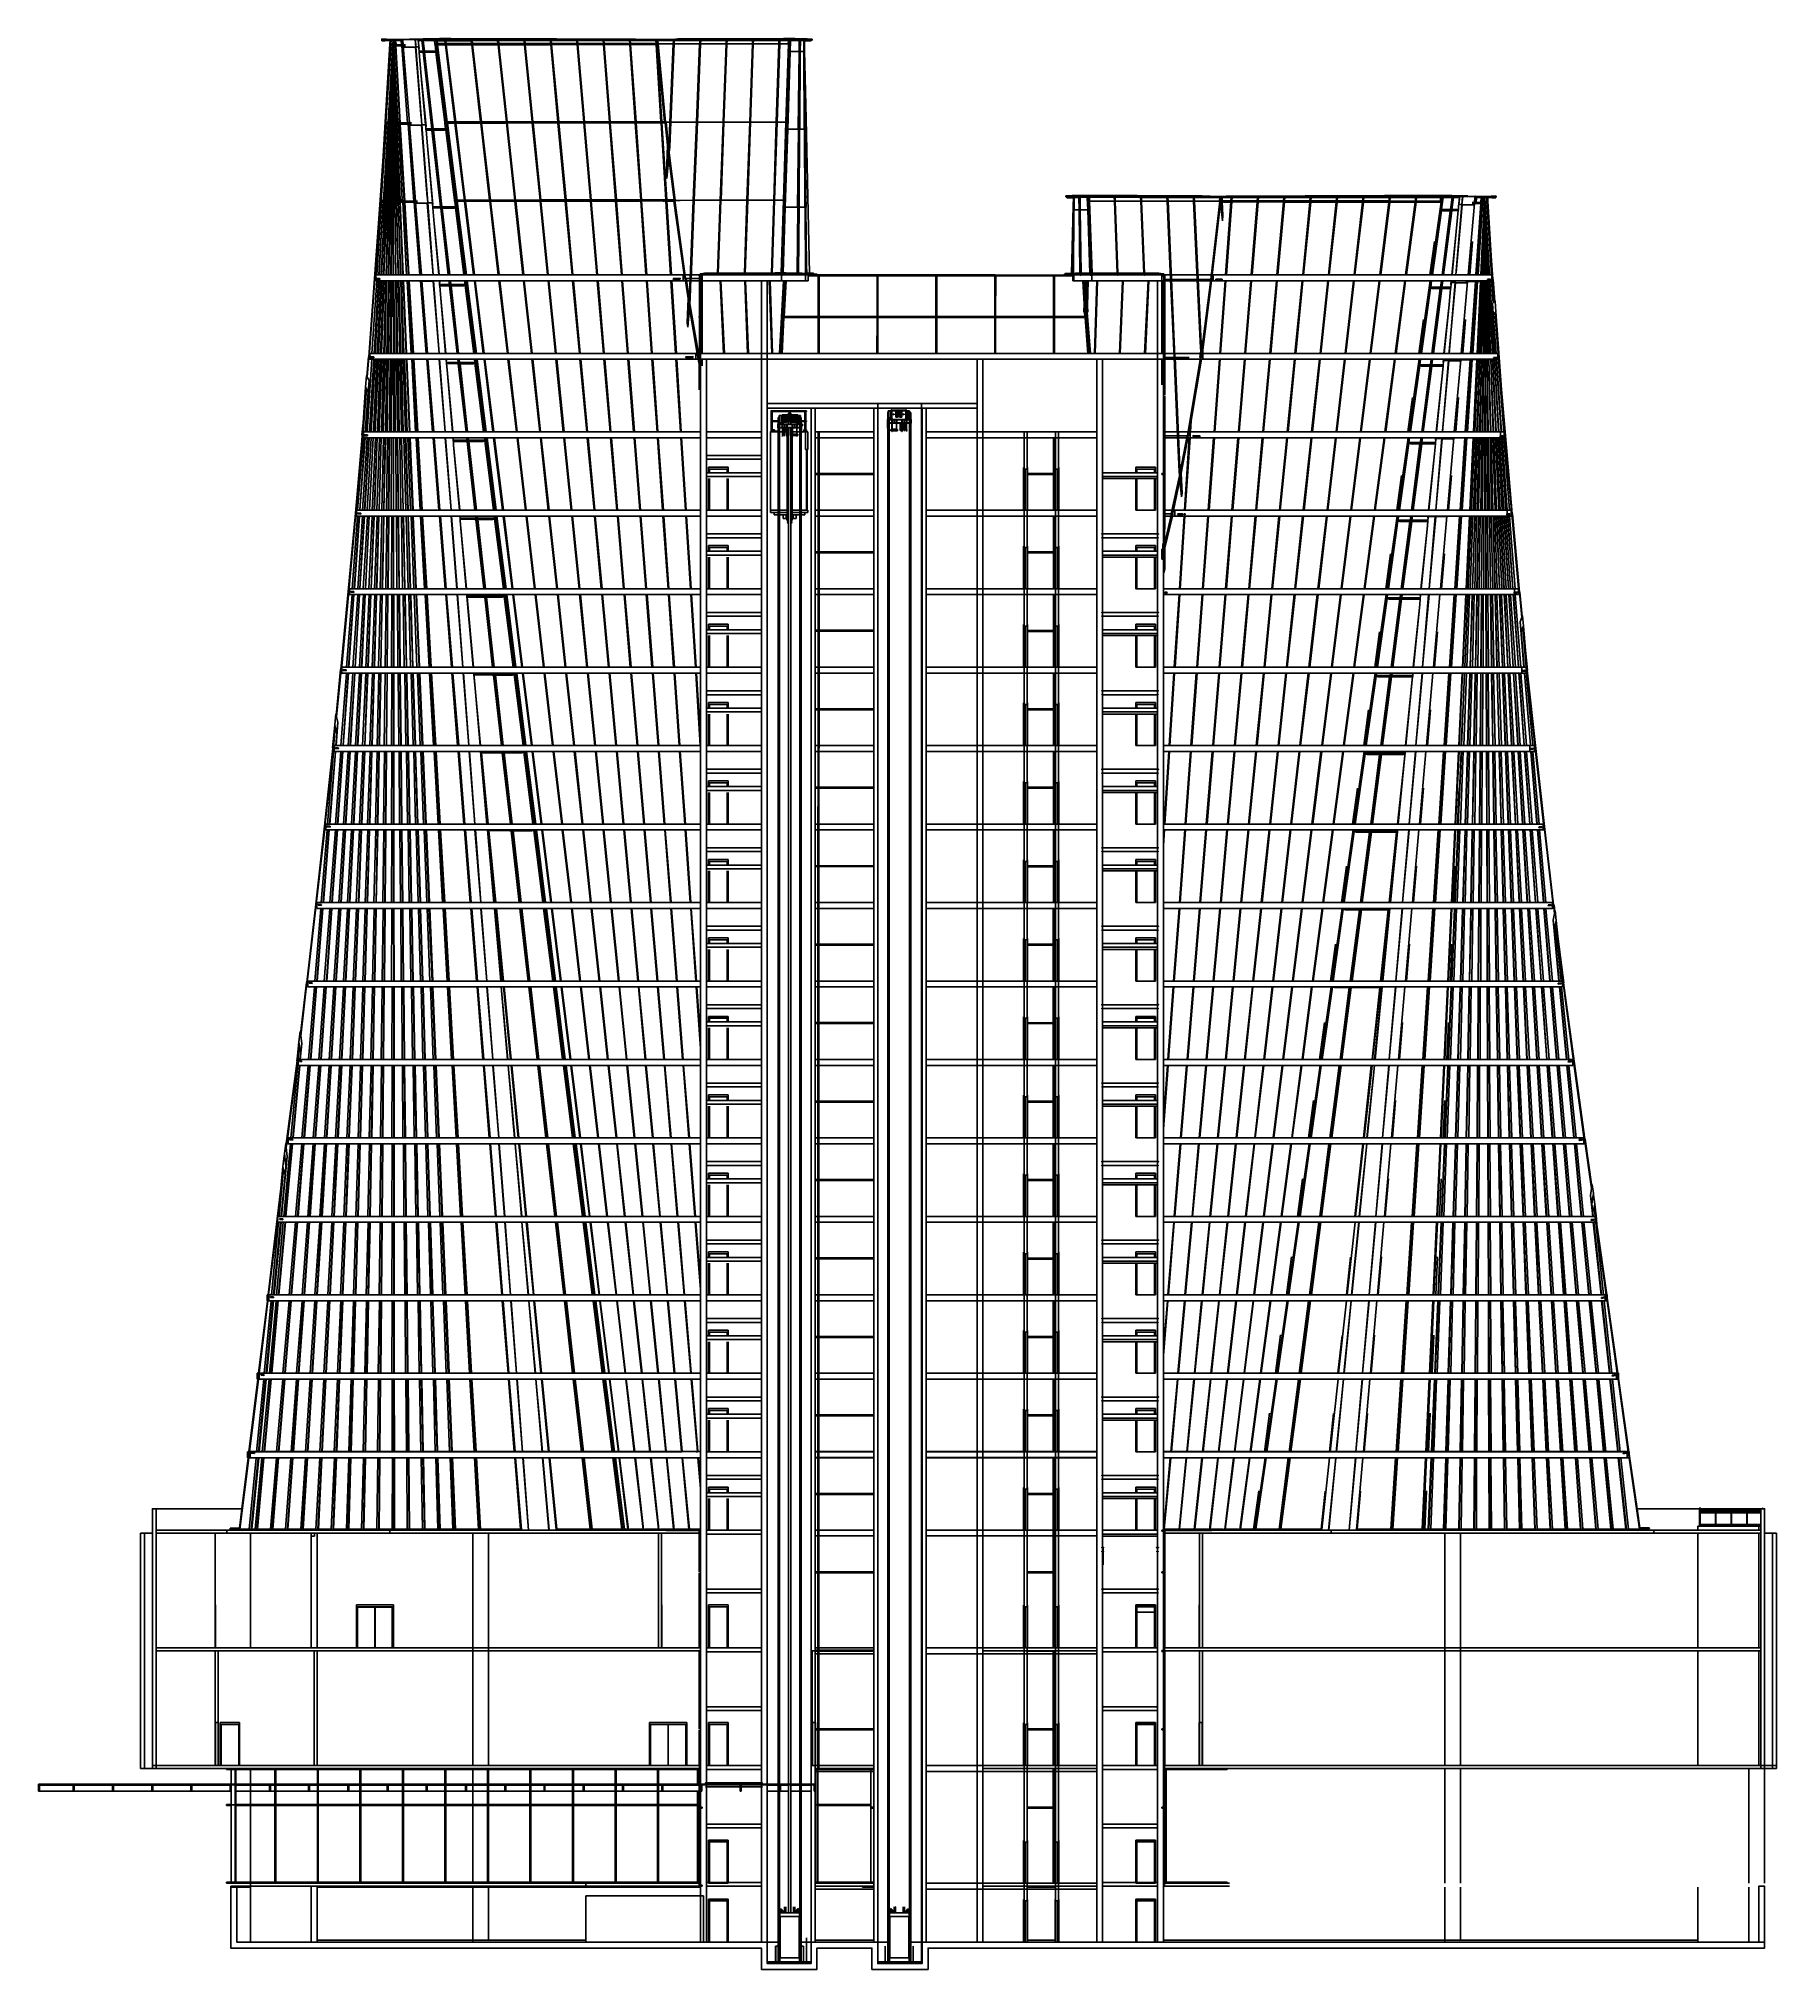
# Model space of a CAD drawing. Header units: millimetres. Extents: x 90964 to 877642, y 656808 to 1438307.
# Drawn here: x 789042 to 877642, y 1179638 to 1278073 of the extents above; entities that cross this region are included whole.
import ezdxf

# ---------------------------------------------------------------- set-up
doc = ezdxf.new("R2010")
doc.units = ezdxf.units.MM
doc.header["$LTSCALE"] = 300
doc.layers.add('ProfileEdges', color=7, linetype='Continuous')
doc.layers.add('SectionCutEdges', color=7, linetype='Continuous')

msp = doc.modelspace()

# ---------------------------------------------------------------- linework, layer by layer
at = {"color": 251}
for p, q in [((806540.4, 1278009.3), (806540.2, 1278004.3)), ((806540.2, 1278004.3), (806540.6, 1278004.2)), ((806540.6, 1278004.2), (806540.4, 1277999.1)), ((806540.4, 1277999.1), (806540.9, 1277999.1)), ((806540.9, 1278009.3), (806540.6, 1278004.2)), ((806540.6, 1278004.2), (806541.1, 1278004.2)), ((806540.9, 1277999.1), (806540.7, 1277994)), ((806540.7, 1277994), (806541.2, 1277994)), ((806541.1, 1278004.2), (806540.9, 1277999.1)), ((806540.9, 1277999.1), (806541.3, 1277999.1)), ((806541.2, 1278009.3), (806541.1, 1278004.2)), ((806541.1, 1278004.2), (806541.4, 1278004.2)), ((806541.2, 1277994), (806541.1, 1277988.9)), ((806541.1, 1277988.9), (806541.6, 1277988.9)), ((806541.3, 1277999.1), (806541.2, 1277994)), ((806541.2, 1277994), (806541.6, 1277994)), ((806541.4, 1278004.2), (806541.3, 1277999.1)), ((806541.3, 1277999.1), (806541.7, 1277999.1)), ((806541.6, 1278009.3), (806541.4, 1278004.2)), ((806541.4, 1278004.2), (806541.8, 1278004.2)), ((806541.6, 1277988.9), (806541.5, 1277983.8)), ((806541.5, 1277983.8), (806542, 1277983.8)), ((806541.7, 1277999.1), (806541.6, 1277994)), ((806541.6, 1277994), (806541.6, 1277988.9)), ((806541.6, 1277994), (806542, 1277994)), ((806541.6, 1277988.9), (806542, 1277988.9)), ((806541.8, 1278004.2), (806541.7, 1277999.1)), ((806541.7, 1277999.1), (806542, 1277999.1)), ((806541.8, 1278009.3), (806541.8, 1278004.2)), ((806541.8, 1278004.2), (806542.1, 1278004.2)), ((806542, 1277983.8), (806541.9, 1277978.7)), ((806541.9, 1277978.7), (806542.4, 1277978.7)), ((806542.1, 1278004.2), (806542, 1277999.1)), ((806542, 1277999.1), (806542, 1277994)), ((806542, 1277999.1), (806542.3, 1277999.1)), ((806542, 1277994), (806542, 1277988.9)), ((806542, 1277994), (806542.3, 1277994)), ((806542, 1277988.9), (806542, 1277983.8)), ((806542, 1277988.9), (806542.4, 1277988.9)), ((806542, 1277983.8), (806542.4, 1277983.8)), ((806542.1, 1278009.2), (806542.1, 1278004.2)), ((806542.1, 1278004.2), (806542.3, 1278004.1)), ((806542.2, 1278009.2), (806542.3, 1278004.1)), ((806542.3, 1278004.1), (806542.3, 1277999.1)), ((806542.3, 1278004.1), (806542.4, 1278004.1)), ((806542.3, 1277999.1), (806542.3, 1277994)), ((806542.3, 1277999.1), (806542.5, 1277999.1)), ((806542.3, 1277994), (806542.4, 1277988.9)), ((806542.3, 1277994), (806542.6, 1277994)), ((806542.4, 1278009.2), (806542.4, 1278004.1)), ((806542.4, 1278009.2), (806542.5, 1278008.3)), ((806542.4, 1278004.1), (806542.5, 1277999.1)), ((806542.4, 1278004.1), (806542.6, 1278004.1)), ((806542.4, 1277988.9), (806542.4, 1277983.8)), ((806542.4, 1277988.9), (806542.7, 1277988.9)), ((806542.4, 1277983.8), (806542.4, 1277978.7)), ((806542.4, 1277983.8), (806542.8, 1277983.8)), ((806542.4, 1277978.7), (806542.5, 1277973.6)), ((806542.4, 1277978.7), (806542.9, 1277978.7)), ((806542.5, 1278008.3), (806551.6, 1278008.6)), ((806542.6, 1278004.1), (806542.5, 1278008.3)), ((806542.5, 1278008.3), (806542.6, 1278004.1)), ((806542.5, 1277999.1), (806542.6, 1277994)), ((806542.5, 1277999.1), (806542.7, 1277999)), ((806542.5, 1277973.6), (806542.9, 1277973.6)), ((806542.8, 1277999), (806542.6, 1278004.1)), ((806542.6, 1278004.1), (806542.7, 1277999)), ((806542.6, 1278004.1), (806964.2, 1277980.8)), ((806542.6, 1278004.1), (806542.6, 1278004.1)), ((806542.6, 1277994), (806542.7, 1277988.9)), ((806542.6, 1277994), (806542.8, 1277994)), ((806542.7, 1277999), (806542.8, 1277999)), ((806542.7, 1277999), (806542.8, 1277994)), ((806542.7, 1277988.9), (806542.8, 1277983.8)), ((806542.7, 1277988.9), (806543, 1277988.9)), ((806542.8, 1277999), (806964.2, 1277980)), ((806543, 1277994), (806542.8, 1277999)), ((806542.8, 1277994), (806543, 1277994)), ((806542.8, 1277994), (806543, 1277988.9)), ((806542.8, 1277983.8), (806542.9, 1277978.7)), ((806542.8, 1277983.8), (806543.1, 1277983.8)), ((806542.9, 1277978.7), (806542.9, 1277973.6)), ((806542.9, 1277978.7), (806543.2, 1277978.7)), ((806542.9, 1277973.6), (806543, 1277968.5)), ((806542.9, 1277973.6), (806543.4, 1277973.6)), ((806543.2, 1277988.9), (806543, 1277994)), ((806543, 1277994), (806964.1, 1277979.2)), ((806543, 1277988.9), (806543.2, 1277988.9)), ((806543, 1277988.9), (806543.1, 1277983.8)), ((806543, 1277968.5), (806543.5, 1277968.5)), ((806543.1, 1277983.8), (806543.4, 1277983.8)), ((806543.1, 1277983.8), (806543.2, 1277978.7)), ((806543.4, 1277983.8), (806543.2, 1277988.9)), ((806543.2, 1277988.9), (806964.1, 1277978.4)), ((806543.2, 1277978.7), (806543.6, 1277978.7)), ((806543.2, 1277978.7), (806543.4, 1277973.6)), ((806543.4, 1277983.8), (806964, 1277977.7)), ((806543.6, 1277978.7), (806543.4, 1277983.8)), ((806543.4, 1277973.6), (806543.5, 1277968.5)), ((806543.4, 1277973.6), (806543.8, 1277973.6)), ((806543.5, 1277968.5), (806543.6, 1277963.4)), ((806543.5, 1277968.5), (806543.9, 1277968.5)), ((806543.6, 1277978.7), (806964, 1277976.9)), ((806543.8, 1277973.6), (806543.6, 1277978.7)), ((806543.6, 1277963.4), (806544.1, 1277963.4)), ((806543.8, 1277973.6), (806963.9, 1277976.1)), ((806543.9, 1277968.5), (806543.8, 1277973.6)), ((806543.9, 1277968.5), (806963.9, 1277975.3)), ((806544.1, 1277963.4), (806543.9, 1277968.5)), ((806544.1, 1277963.4), (806963.8, 1277974.4)), ((806544.3, 1277958.3), (806544.1, 1277963.4)), ((806843.6, 1277969.2), (806544.3, 1277958.3)), ((806691.3, 1277958.3), (806544.3, 1277958.3)), ((806691.3, 1277958.3), (806963.5, 1277968.9)), ((806711.9, 1273817.1), (806952.9, 1277804.2)), ((806752.4, 1273815.6), (807013.8, 1277800.4)), ((806963.8, 1277973.6), (806843.6, 1277969.2)), ((806963.5, 1277969.2), (806843.6, 1277969.2)), ((807102.6, 1277794.8), (806863, 1273832.8)), ((807102.5, 1277771.2), (806864.4, 1273832.8)), ((807103.7, 1277771.1), (806905.9, 1273833.6)), ((807105.1, 1277771), (806907.3, 1273833.5)), ((807106.3, 1277770.9), (806948.7, 1273834.4)), ((807107.6, 1277770.8), (806950.1, 1273834.3)), ((806952.9, 1277804.2), (806953.6, 1277806)), ((806953.5, 1277804.2), (806952.9, 1277804.2)), ((806953.5, 1277804.2), (806953.6, 1277806)), ((806953.5, 1277804), (806953.5, 1277804.2)), ((806953.5, 1277804), (806987.8, 1277801.9)), ((806953.6, 1277806), (806963.5, 1277968.9)), ((806963.5, 1277969.2), (806963.8, 1277973.6)), ((806963.5, 1277968.9), (806963.5, 1277969.2)), ((806963.8, 1277974.4), (806963.9, 1277975.3)), ((806963.8, 1277973.6), (806963.8, 1277974.4)), ((806963.9, 1277976.1), (806964, 1277976.9)), ((806963.9, 1277975.3), (806963.9, 1277976.1)), ((806964, 1277977.7), (806964.1, 1277978.4)), ((806964, 1277976.9), (806964, 1277977.7)), ((806964.2, 1277980), (806964.1, 1277979.3)), ((806964.1, 1277979.3), (806989.9, 1277977.7)), ((806964.1, 1277979.2), (806964.1, 1277979.3)), ((806964.1, 1277978.4), (806964.1, 1277979.2)), ((806964.3, 1277981.5), (806964.2, 1277980.8)), ((806964.2, 1277980.8), (806964.2, 1277980)), ((807108.8, 1277770.8), (806991.5, 1273835.2)), ((807110.2, 1277770.7), (806992.9, 1273835.1)), ((807013.9, 1277802.5), (807012.9, 1277802.5)), ((807013.8, 1277800.4), (807028.1, 1277799.5)), ((807014.8, 1277976.2), (807014.9, 1277976.2)), ((807014.9, 1277978), (807015, 1277978.2)), ((807039.1, 1277976.6), (807014.9, 1277978)), ((807014.9, 1277976.2), (807113.8, 1277970.2)), ((807102.6, 1277794.8), (807028.1, 1277799.5)), ((807028.1, 1277799.5), (807028.1, 1277799.5)), ((807028.1, 1277799.5), (807102.6, 1277795)), ((807111.4, 1277770.6), (807034.3, 1273836)), ((807112.8, 1277770.5), (807035.8, 1273836.7)), ((807042.2, 1278026.5), (807142.1, 1278030.2)), ((807142.1, 1278029.2), (807042.2, 1278026.5)), ((807142.1, 1278028.1), (807042.2, 1278026.5)), ((807142.2, 1278027.1), (807042.2, 1278026.5)), ((807142.2, 1278026.1), (807042.2, 1278026.5)), ((807142.1, 1278025.1), (807042.2, 1278026.5)), ((807142.1, 1278024.1), (807042.2, 1278026.5)), ((807142.1, 1278023), (807042.2, 1278026.5)), ((807142.1, 1278022), (807042.2, 1278026.5)), ((807142, 1278021), (807042.2, 1278026.5)), ((807114, 1277770.4), (807077.2, 1273836.7)), ((807115.4, 1277770.3), (807078.6, 1273837.5)), ((807102.6, 1277795), (807102.6, 1277794.8)), ((807102.6, 1277795), (807103.1, 1277795)), ((807113.8, 1277970.2), (807104, 1277806.5)), ((807105, 1277821.9), (807104.5, 1277813.8)), ((807114, 1277971.7), (807105, 1277821.9)), ((807107.2, 1277821.8), (807105, 1277821.9)), ((807105, 1277821.9), (807106.9, 1277821.9)), ((807114.4, 1277971), (807106.9, 1277821.9)), ((807106.9, 1277821.9), (807107, 1277821.9)), ((807114.5, 1277971.7), (807107, 1277822.7)), ((807109.3, 1277822.6), (807107, 1277822.7)), ((807107, 1277822.7), (807107, 1277821.9)), ((807107, 1277822.7), (807109, 1277822.7)), ((807107, 1277821.9), (807107.2, 1277821.9)), ((807107.2, 1277821.8), (807107.2, 1277821.9)), ((807107.2, 1277821.9), (807256.7, 1277812.9)), ((807254.7, 1277812.9), (807107.2, 1277821.8)), ((807115, 1277971.6), (807109, 1277822.7)), ((807109, 1277822.7), (807109.1, 1277822.7)), ((807115.1, 1277971.6), (807109.1, 1277823.5)), ((807111.3, 1277823.4), (807109.1, 1277823.5)), ((807109.1, 1277823.5), (807109.1, 1277822.7)), ((807109.1, 1277823.5), (807111.1, 1277823.5)), ((807109.1, 1277822.7), (807109.3, 1277822.7)), ((807109.3, 1277822.6), (807109.3, 1277822.7)), ((807109.3, 1277822.7), (807258.9, 1277815.2)), ((807256.9, 1277815.2), (807109.3, 1277822.6)), ((807115.5, 1277971.6), (807111.1, 1277823.5)), ((807111.1, 1277823.5), (807111.2, 1277823.5)), ((807115.6, 1277971.6), (807111.2, 1277824.3)), ((807113.4, 1277824.2), (807111.2, 1277824.3)), ((807111.2, 1277824.3), (807111.2, 1277823.5)), ((807111.2, 1277824.3), (807113.2, 1277824.3)), ((807111.2, 1277823.5), (807111.3, 1277823.5)), ((807111.3, 1277823.4), (807111.3, 1277823.5)), ((807111.3, 1277823.5), (807261.1, 1277817.5)), ((807259, 1277817.5), (807111.3, 1277823.4)), ((807116.1, 1277971.6), (807113.2, 1277824.3)), ((807113.3, 1277825), (807113.2, 1277824.3)), ((807113.2, 1277824.3), (807113.4, 1277824.3)), ((807113.2, 1277824.3), (807113.2, 1277824.3)), ((807116.1, 1277971.6), (807113.3, 1277825)), ((807115.2, 1277825), (807113.3, 1277825)), ((807113.4, 1277824.2), (807113.4, 1277824.3)), ((807113.4, 1277824.3), (807263.2, 1277819.8)), ((807261.1, 1277819.8), (807113.4, 1277824.2)), ((807113.8, 1277970.2), (807114, 1277971.7)), ((807114.4, 1277971), (807114.5, 1277971.7)), ((807116.6, 1277971.5), (807115.2, 1277825)), ((807115.3, 1277825), (807115.2, 1277825)), ((807116.7, 1277971.5), (807115.3, 1277825.8)), ((807117.3, 1277825.8), (807115.3, 1277825.8)), ((807115.3, 1277825.8), (807115.3, 1277825)), ((807115.3, 1277825), (807115.5, 1277825)), ((807115.5, 1277825), (807115.3, 1277825)), ((807115.5, 1277825), (807115.5, 1277825)), ((807263.2, 1277822.1), (807115.5, 1277825)), ((807115.5, 1277825), (807263.2, 1277822.1)), ((807116.6, 1277770.2), (807120, 1273837.5)), ((807117.2, 1277971.5), (807117.3, 1277825.8)), ((807117.2, 1277971.5), (807117.4, 1277826.6)), ((807117.3, 1277825.8), (807117.4, 1277825.8)), ((807119.3, 1277826.6), (807117.4, 1277826.6)), ((807117.4, 1277826.6), (807117.4, 1277825.8)), ((807117.4, 1277825.8), (807117.5, 1277825.8)), ((807265.3, 1277824.4), (807117.5, 1277825.8)), ((807117.7, 1277971.5), (807119.3, 1277826.6)), ((807117.8, 1277971.5), (807119.4, 1277827.3)), ((807118, 1277770.1), (807121.4, 1273838.3)), ((807118.3, 1277971.4), (807121.4, 1277827.4)), ((807118.4, 1277971.4), (807121.4, 1277828.1)), ((807118.9, 1277971.4), (807123.4, 1277828.1)), ((807119, 1277971.4), (807123.5, 1277828.9)), ((807119.4, 1277826.6), (807119.3, 1277826.6)), ((807119.3, 1277770), (807162.7, 1273838.3)), ((807121.4, 1277827.4), (807119.4, 1277827.3)), ((807119.4, 1277827.3), (807119.4, 1277826.6)), ((807267.4, 1277826.7), (807119.4, 1277826.6)), ((807125.5, 1277828.9), (807119.5, 1277971.3)), ((807120.7, 1277769.9), (807164.2, 1273839.1)), ((807269.4, 1277829), (807121.4, 1277827.4)), ((807121.4, 1277828.1), (807121.4, 1277827.4)), ((807123.4, 1277828.1), (807121.4, 1277828.1)), ((807121.4, 1277827.4), (807121.4, 1277827.4)), ((807121.9, 1277769.8), (807205.5, 1273839.5)), ((807123.3, 1277769.7), (807207, 1273839.8)), ((807123.5, 1277828.1), (807123.4, 1277828.1)), ((807125.5, 1277828.9), (807123.5, 1277828.9)), ((807123.5, 1277828.9), (807125.5, 1277828.9)), ((807123.5, 1277828.9), (807123.5, 1277828.1)), ((807125.5, 1277828.2), (807123.5, 1277828.1)), ((807124.6, 1277769.7), (807248.3, 1273840.6)), ((807133.9, 1277829.2), (807125.5, 1277828.9)), ((807125.5, 1277828.2), (807125.5, 1277828.9)), ((807125.5, 1277828.9), (807125.6, 1277828.9)), ((807125.5, 1277828.9), (807125.5, 1277828.9)), ((807134, 1277828.4), (807125.5, 1277828.2)), ((807125.6, 1277828.9), (807133.9, 1277829.1)), ((807126, 1277769.6), (807249.7, 1273840.7)), ((807128.8, 1277731.5), (807127.2, 1277769.5)), ((807129.5, 1277731.6), (807127.9, 1277769.4)), ((807128, 1277970.8), (807133.9, 1277829.2)), ((807129.5, 1277731.6), (807128.8, 1277731.5)), ((807128.8, 1277731.4), (807128.8, 1277731.5)), ((807128.8, 1277731.4), (807129.5, 1277731.4)), ((807128.9, 1277729), (807128.8, 1277731.4)), ((807128.9, 1277729), (807129.6, 1277729.2)), ((807129.6, 1277729.1), (807128.9, 1277728.9)), ((807128.9, 1277728.9), (807128.9, 1277729)), ((807291, 1273841.8), (807128.9, 1277728.9)), ((807138, 1277731.8), (807129.5, 1277731.6)), ((807129.5, 1277731.4), (807129.5, 1277731.6)), ((807129.5, 1277731.4), (807137.3, 1277731.6)), ((807129.6, 1277729.2), (807129.5, 1277731.4)), ((807139.4, 1277731.7), (807129.6, 1277729.1)), ((807129.6, 1277729.2), (807137.3, 1277731.6)), ((807129.6, 1277729.1), (807129.6, 1277729.2)), ((807139.7, 1277829.4), (807132.5, 1277970.5)), ((807139.7, 1277829.4), (807133.9, 1277829.2)), ((807133.9, 1277829.1), (807139.7, 1277829.3)), ((807133.9, 1277829.2), (807133.9, 1277829.1)), ((807133.9, 1277829.1), (807134, 1277828.4)), ((807139.8, 1277828.5), (807134, 1277828.4)), ((807136.4, 1277768.8), (807138, 1277731.8)), ((807143.5, 1277754.8), (807137.2, 1277754.6)), ((807137.2, 1277754.6), (807138.1, 1277731.6)), ((807137.3, 1277731.6), (807138, 1277731.8)), ((807137.3, 1277731.6), (807138.1, 1277731.6)), ((807138.1, 1277731.6), (807139.4, 1277731.7)), ((807138.7, 1277971.1), (807139.2, 1277971.1)), ((807138.8, 1277972.1), (807139.3, 1277972.1)), ((807138.9, 1277974.3), (807139.4, 1277974.3)), ((807138.9, 1277974.1), (807139.4, 1277974.1)), ((807138.9, 1277973.1), (807139.3, 1277973.1)), ((807139.5, 1277975.9), (807139, 1277975.9)), ((807139, 1277975.8), (807139.5, 1277975.8)), ((807139, 1277975.1), (807139.5, 1277975.1)), ((807139.1, 1277977.1), (807139.6, 1277977.1)), ((807139.1, 1277976.1), (807139.5, 1277976.1)), ((807139.2, 1277978.1), (807139.6, 1277978.1)), ((807139.6, 1277977.9), (807139.2, 1277977.9)), ((807139.2, 1277971.1), (807139.3, 1277972.1)), ((807139.7, 1277980.1), (807139.3, 1277980)), ((807139.3, 1277979.1), (807139.7, 1277979.1)), ((807139.3, 1277973.1), (807139.4, 1277974.1)), ((807139.3, 1277973.1), (807139.8, 1277973.1)), ((807139.3, 1277972.1), (807139.3, 1277973.1)), ((807139.3, 1277972.1), (807139.8, 1277972.1)), ((807139.4, 1277974.3), (807139.5, 1277975.1)), ((807139.4, 1277974.1), (807139.4, 1277974.3)), ((807139.4, 1277974.3), (807139.9, 1277974.3)), ((807139.4, 1277974.1), (807139.9, 1277974.1)), ((807139.4, 1277731.7), (807140.5, 1277704.7)), ((807139.5, 1277976.1), (807139.6, 1277977.1)), ((807139.5, 1277976.1), (807140, 1277976.1)), ((807139.5, 1277975.9), (807139.5, 1277976.1)), ((807140, 1277975.9), (807139.5, 1277975.9)), ((807139.5, 1277975.8), (807139.5, 1277975.9)), ((807139.5, 1277975.8), (807140, 1277975.8)), ((807139.5, 1277975.1), (807139.5, 1277975.8)), ((807139.5, 1277975.1), (807139.9, 1277975.1)), ((807139.6, 1277978.1), (807139.7, 1277979.1)), ((807139.6, 1277978.1), (807140.1, 1277978.1)), ((807139.6, 1277977.9), (807139.6, 1277978.1)), ((807140.1, 1277977.9), (807139.6, 1277977.9)), ((807139.6, 1277977.1), (807139.6, 1277977.9)), ((807139.6, 1277977.1), (807140, 1277977.1)), ((807139.7, 1277980.1), (807141.9, 1278020)), ((807140.2, 1277980.1), (807139.7, 1277980.1)), ((807139.7, 1277979.1), (807139.7, 1277980.1)), ((807139.7, 1277979.1), (807140.1, 1277979.1)), ((807228.2, 1277832.2), (807139.7, 1277829.4)), ((807139.7, 1277829.3), (807228.2, 1277832.1)), ((807139.7, 1277829.3), (807139.7, 1277829.4)), ((807139.8, 1277828.5), (807139.7, 1277829.3)), ((807139.8, 1277973.1), (807139.9, 1277974.1)), ((807139.8, 1277973.1), (807140.3, 1277973.1)), ((807139.8, 1277972.1), (807139.8, 1277973.1)), ((807228.3, 1277830.4), (807139.8, 1277828.5)), ((807139.9, 1277975.1), (807140, 1277975.8)), ((807139.9, 1277975.1), (807140.4, 1277975.1)), ((807139.9, 1277974.3), (807139.9, 1277975.1)), ((807139.9, 1277974.1), (807139.9, 1277974.3)), ((807139.9, 1277974.3), (807140.4, 1277974.3)), ((807139.9, 1277974.1), (807140.4, 1277974.1)), ((807140, 1277977.1), (807140.1, 1277977.9)), ((807140, 1277977.1), (807140.5, 1277977.1)), ((807140, 1277976.1), (807140, 1277977.1)), ((807140, 1277976.1), (807140.5, 1277976.1)), ((807140, 1277975.9), (807140, 1277976.1)), ((807140.4, 1277975.9), (807140, 1277975.9)), ((807140, 1277975.8), (807140, 1277975.9)), ((807140, 1277975.8), (807140.4, 1277975.8)), ((807140.1, 1277979.1), (807140.2, 1277980.1)), ((807140.1, 1277979.1), (807140.6, 1277979.1)), ((807140.1, 1277978.1), (807140.1, 1277979.1)), ((807140.1, 1277978.1), (807140.5, 1277978.1)), ((807140.1, 1277977.9), (807140.1, 1277978.1)), ((807140.5, 1277977.9), (807140.1, 1277977.9)), ((807140.2, 1277980.1), (807141.9, 1278020)), ((807140.6, 1277980.1), (807140.2, 1277980.1)), ((807140.3, 1277973.1), (807140.4, 1277974.1)), ((807140.4, 1277975.9), (807140.5, 1277976.1)), ((807140.9, 1277975.9), (807140.4, 1277975.9)), ((807140.4, 1277975.8), (807140.4, 1277975.9)), ((807140.4, 1277975.8), (807140.9, 1277975.8)), ((807140.4, 1277975.1), (807140.4, 1277975.8)), ((807140.4, 1277975.1), (807140.9, 1277975.1)), ((807140.4, 1277974.3), (807140.4, 1277975.1)), ((807140.4, 1277974.3), (807140.9, 1277974.4)), ((807140.4, 1277974.1), (807140.4, 1277974.3)), ((807140.4, 1277974.1), (807140.9, 1277974.1)), ((807140.5, 1277978.1), (807140.6, 1277979.1)), ((807140.5, 1277978.1), (807141, 1277978.1)), ((807140.5, 1277977.9), (807140.5, 1277978.1)), ((807141, 1277977.9), (807140.5, 1277977.9)), ((807140.5, 1277977.1), (807140.5, 1277977.9)), ((807140.5, 1277977.1), (807141, 1277977.1)), ((807140.5, 1277976.1), (807140.5, 1277977.1)), ((807140.5, 1277976.1), (807140.9, 1277976.1)), ((807140.5, 1277704.7), (807158, 1277705.4)), ((807140.5, 1277704.7), (807140.5, 1277704.6)), ((807158, 1277704.6), (807140.5, 1277704.6)), ((807140.5, 1277704.6), (807301.6, 1273842.2)), ((807140.6, 1277980.1), (807141.9, 1278020)), ((807141, 1277980.1), (807140.6, 1277980.1)), ((807140.6, 1277979.1), (807140.6, 1277980.1)), ((807140.6, 1277979.1), (807141, 1277979.1)), ((807140.9, 1277976.1), (807141, 1277977.1)), ((807140.9, 1277976.1), (807141.4, 1277976.1)), ((807140.9, 1277975.9), (807140.9, 1277976.1)), ((807140.9, 1277975.8), (807141.4, 1277975.9)), ((807141.4, 1277975.9), (807140.9, 1277975.9)), ((807140.9, 1277975.8), (807140.9, 1277975.9)), ((807140.9, 1277975.1), (807140.9, 1277975.8)), ((807140.9, 1277974.4), (807140.9, 1277975.1)), ((807140.9, 1277975.1), (807141.4, 1277975.1)), ((807140.9, 1277974.4), (807155.4, 1277974.8)), ((807140.9, 1277974.1), (807140.9, 1277974.4)), ((807141, 1277980.1), (807141.9, 1278020)), ((807141.5, 1277980.1), (807141, 1277980.1)), ((807141, 1277979.1), (807141, 1277980.1)), ((807141, 1277979.1), (807141.5, 1277979.1)), ((807141, 1277978.1), (807141, 1277979.1)), ((807141, 1277978.1), (807141.5, 1277978.1)), ((807141, 1277977.9), (807141, 1277978.1)), ((807141.5, 1277977.9), (807141, 1277977.9)), ((807141, 1277977.1), (807141, 1277977.9)), ((807141, 1277977.1), (807141.4, 1277977.1)), ((807141.4, 1277977.1), (807141.5, 1277977.9)), ((807141.4, 1277977.1), (807141.9, 1277977.1)), ((807141.4, 1277976.1), (807141.4, 1277977.1)), ((807141.4, 1277976.1), (807141.9, 1277976.1)), ((807141.4, 1277975.9), (807141.4, 1277976.1)), ((807141.4, 1277975.9), (807143.9, 1277976)), ((807143.9, 1277976), (807141.4, 1277975.9)), ((807141.4, 1277975.1), (807141.4, 1277975.9)), ((807141.4, 1277975.9), (807141.4, 1277975.9)), ((807141.5, 1277980.1), (807142, 1278021)), ((807142, 1277980.1), (807141.5, 1277980.1)), ((807141.5, 1277979.1), (807141.5, 1277980.1)), ((807141.5, 1277979.1), (807141.9, 1277979.1)), ((807141.5, 1277978.1), (807141.5, 1277979.1)), ((807141.5, 1277978.1), (807141.9, 1277978.1)), ((807141.5, 1277977.9), (807141.5, 1277978.1)), ((807141.9, 1277978), (807141.5, 1277977.9)), ((807141.9, 1278020), (807142, 1278021)), ((807141.9, 1277979.1), (807142, 1277980.1)), ((807141.9, 1277979.1), (807142.4, 1277979.2)), ((807141.9, 1277978.1), (807141.9, 1277979.1)), ((807141.9, 1277978.1), (807142.4, 1277978.1)), ((807141.9, 1277978), (807141.9, 1277978.1)), ((807141.9, 1277977.1), (807141.9, 1277978)), ((807142.4, 1277978), (807141.9, 1277978)), ((807141.9, 1277977.1), (807142.4, 1277977.1)), ((807141.9, 1277976.1), (807141.9, 1277977.1)), ((807142, 1277980.1), (807142.1, 1278022)), ((807142, 1278021), (807142.1, 1278022)), ((807142.4, 1277980.2), (807142, 1277980.1)), ((807251.4, 1278030.2), (807142.1, 1278030.2)), ((807142.1, 1278030.2), (807142.1, 1278029.2)), ((807142.1, 1278029.2), (807142.1, 1278028.1)), ((807142.1, 1278028.1), (807142.2, 1278027.1)), ((807142.1, 1278025.1), (807142.2, 1278026.1)), ((807143.4, 1277980.2), (807142.1, 1278025.1)), ((807142.1, 1278024.1), (807142.1, 1278025.1)), ((807142.9, 1277980.2), (807142.1, 1278024.1)), ((807142.1, 1278023), (807142.1, 1278024.1)), ((807142.4, 1277980.2), (807142.1, 1278023)), ((807142.1, 1278022), (807142.1, 1278023)), ((807142.2, 1278027.1), (807142.2, 1278026.1)), ((807142.2, 1278026.1), (807143.9, 1277980.2)), ((807219.1, 1277980.2), (807142.4, 1277978)), ((807142.9, 1277980.2), (807142.4, 1277980.2)), ((807142.4, 1277979.2), (807142.4, 1277980.2)), ((807142.4, 1277979.2), (807142.9, 1277979.2)), ((807142.4, 1277978.1), (807142.4, 1277979.2)), ((807142.4, 1277978.1), (807142.9, 1277978.1)), ((807142.4, 1277978), (807142.4, 1277978.1)), ((807142.4, 1277977.1), (807142.4, 1277978)), ((807143.5, 1277754.8), (807142.8, 1277768.4)), ((807142.9, 1277979.2), (807142.9, 1277980.2)), ((807143.4, 1277980.2), (807142.9, 1277980.2)), ((807142.9, 1277979.2), (807143.4, 1277979.2)), ((807142.9, 1277978.1), (807142.9, 1277979.2)), ((807143.4, 1277979.2), (807143.4, 1277980.2)), ((807143.9, 1277980.2), (807143.4, 1277980.2)), ((807232.4, 1277758.6), (807143.5, 1277754.8)), ((807219.1, 1277980.2), (807143.9, 1277980.2)), ((807143.9, 1277976), (807232.8, 1277979.4)), ((807155.3, 1277976.2), (807143.9, 1277976)), ((807202.7, 1277976.2), (807155.3, 1277976.2)), ((807155.3, 1277976.2), (807155.4, 1277974.8)), ((807155.4, 1277974.8), (807202.7, 1277976.2)), ((807158, 1277705.4), (807231, 1277708.5)), ((807158, 1277704.6), (807158, 1277705.4)), ((807356.1, 1273843.8), (807158, 1277704.6)), ((807231.2, 1277704.6), (807158, 1277704.6)), ((807202.7, 1277976.2), (807219.9, 1277976.7)), ((807236.6, 1277980.2), (807219.1, 1277980.2)), ((807219.9, 1277976.7), (807232.8, 1277979.4)), ((807219.9, 1277976.7), (807228.2, 1277832.2)), ((807247.8, 1277832.8), (807228.2, 1277832.2)), ((807228.2, 1277832.1), (807247.8, 1277832.7)), ((807228.2, 1277832.2), (807228.2, 1277832.1)), ((807228.2, 1277832.1), (807228.3, 1277830.4)), ((807247.9, 1277830.8), (807228.3, 1277830.4)), ((807231, 1277708.5), (807250.4, 1277709.3)), ((807231, 1277708.5), (807231.2, 1277704.6)), ((807231.2, 1277704.6), (807456.1, 1273775.5)), ((807244.3, 1277704.6), (807231.2, 1277704.6)), ((807232.2, 1277762), (807232.4, 1277758.6)), ((807252, 1277759.4), (807232.4, 1277758.6)), ((807232.8, 1277979.4), (807236.6, 1277980.2)), ((807232.8, 1277979.4), (807239.4, 1277979.7)), ((807239.4, 1277980.2), (807236.6, 1277980.2)), ((807252.1, 1277980.2), (807239.4, 1277980.2)), ((807239.4, 1277980.2), (807239.4, 1277979.7)), ((807239.4, 1277979.7), (807252.1, 1277980.2)), ((807239.4, 1277979.7), (807239.6, 1277976.2)), ((807533, 1277976.2), (807239.6, 1277976.2)), ((807239.6, 1277976.2), (807247.8, 1277832.8)), ((807250.5, 1277704.9), (807244.3, 1277704.6)), ((807273.4, 1277833.6), (807247.8, 1277832.8)), ((807247.8, 1277832.7), (807275.6, 1277833.6)), ((807247.8, 1277832.8), (807247.8, 1277832.7)), ((807247.8, 1277832.7), (807247.9, 1277830.8)), ((807271.4, 1277831.3), (807247.9, 1277830.8)), ((807250.4, 1277709.3), (807254.1, 1277709.4)), ((807250.4, 1277709.3), (807250.5, 1277704.9)), ((807254.4, 1277705), (807250.5, 1277704.9)), ((807250.5, 1277704.9), (807250.5, 1277703.5)), ((807254.5, 1277703.5), (807250.5, 1277703.5)), ((807251.2, 1277760.7), (807251.1, 1277760.7)), ((807251.4, 1277763), (807251.2, 1277760.7)), ((807251.5, 1278028), (807251.4, 1278030.2)), ((807253.5, 1277794), (807251.4, 1277763)), ((807251.4, 1277763), (807251.7, 1277763)), ((807253.1, 1277980.2), (807251.5, 1278028)), ((807589.1, 1278028), (807251.5, 1278028)), ((807251.7, 1277763), (807253.5, 1277794)), ((807251.8, 1277763), (807251.7, 1277763)), ((807251.8, 1277763), (807252, 1277759.4)), ((807253.9, 1277763), (807251.8, 1277763)), ((807283.9, 1277760.7), (807252, 1277759.4)), ((807253.1, 1277980.2), (807252.1, 1277980.2)), ((807252.1, 1277980.2), (807252.2, 1277978)), ((807252.1, 1277980.2), (807252.1, 1277980.2)), ((807574.5, 1277978), (807252.2, 1277978)), ((807254.7, 1277810.6), (807253.5, 1277794)), ((807254, 1277765.3), (807253.9, 1277763)), ((807255.9, 1277796.3), (807254, 1277765.3)), ((807254, 1277765.3), (807254.3, 1277765.3)), ((807254.1, 1277709.4), (807286, 1277710.8)), ((807254.1, 1277709.4), (807254.4, 1277705)), ((807254.3, 1277765.3), (807255.9, 1277796.3)), ((807256.6, 1277765.3), (807254.3, 1277765.3)), ((807370.7, 1277709.9), (807254.4, 1277705)), ((807254.4, 1277705), (807254.5, 1277703.5)), ((807254.5, 1277810.6), (807254.7, 1277812.9)), ((807254.5, 1277703.5), (807479.3, 1273775.5)), ((807564.4, 1277703.5), (807254.5, 1277703.5)), ((807254.7, 1277810.6), (807254.6, 1277810.6)), ((807256.7, 1277812.9), (807254.7, 1277812.9)), ((807256.9, 1277812.9), (807255.9, 1277796.3)), ((807256.7, 1277767.6), (807256.6, 1277765.3)), ((807256.7, 1277812.9), (807256.9, 1277815.2)), ((807256.7, 1277812.9), (807256.9, 1277812.9)), ((807258.2, 1277798.6), (807256.7, 1277767.6)), ((807256.7, 1277767.6), (807257, 1277767.5)), ((807258.9, 1277815.2), (807256.9, 1277815.2)), ((807257, 1277767.5), (807258.2, 1277798.6)), ((807259.2, 1277767.5), (807257, 1277767.5)), ((807259.1, 1277815.2), (807258.2, 1277798.6)), ((807258.9, 1277815.2), (807259, 1277817.5)), ((807258.9, 1277815.2), (807259.1, 1277815.2)), ((807261.1, 1277817.5), (807259, 1277817.5)), ((807259.3, 1277769.8), (807259.2, 1277767.5)), ((807260.6, 1277800.9), (807259.3, 1277769.8)), ((807259.3, 1277769.8), (807259.6, 1277769.8)), ((807259.6, 1277769.8), (807260.6, 1277800.9)), ((807261.9, 1277769.8), (807259.6, 1277769.8)), ((807261.2, 1277817.5), (807260.6, 1277800.9)), ((807261.1, 1277817.5), (807261.1, 1277819.8)), ((807263.2, 1277819.8), (807261.1, 1277819.8)), ((807261.1, 1277817.5), (807261.2, 1277817.5)), ((807262.9, 1277803.2), (807261.9, 1277772.1)), ((807261.9, 1277772.1), (807262.2, 1277772.1)), ((807261.9, 1277772.1), (807261.9, 1277769.8)), ((807262.2, 1277772.1), (807262.9, 1277803.2)), ((807264.5, 1277772.1), (807262.2, 1277772.1)), ((807263.4, 1277819.8), (807262.9, 1277803.2)), ((807263.2, 1277819.8), (807263.2, 1277822.1)), ((807265.3, 1277822.1), (807263.2, 1277822.1)), ((807263.2, 1277819.8), (807263.4, 1277819.8)), ((807265.1, 1277805.5), (807264.5, 1277774.4)), ((807264.5, 1277774.4), (807264.8, 1277774.4)), ((807264.5, 1277774.4), (807264.5, 1277772.1)), ((807264.8, 1277774.4), (807265.1, 1277805.5)), ((807267.1, 1277774.4), (807264.8, 1277774.4)), ((807265.5, 1277822.1), (807265.1, 1277805.5)), ((807265.3, 1277822.1), (807265.3, 1277824.4)), ((807267.4, 1277824.4), (807265.3, 1277824.4)), ((807265.3, 1277822.1), (807265.5, 1277822.1)), ((807267.4, 1277807.8), (807267.1, 1277776.7)), ((807267.1, 1277776.7), (807267.4, 1277776.7)), ((807267.1, 1277776.7), (807267.1, 1277774.4)), ((807267.4, 1277824.4), (807267.4, 1277826.7)), ((807269.4, 1277826.7), (807267.4, 1277826.7)), ((807267.4, 1277824.4), (807267.5, 1277824.4)), ((807267.5, 1277824.4), (807267.4, 1277807.8)), ((807267.4, 1277776.7), (807267.4, 1277807.8)), ((807269.6, 1277776.7), (807267.4, 1277776.7)), ((807269.4, 1277826.7), (807269.4, 1277829)), ((807271.4, 1277829), (807269.4, 1277829)), ((807269.6, 1277826.7), (807269.4, 1277826.7)), ((807269.6, 1277826.7), (807269.6, 1277810.1)), ((807269.9, 1277779), (807269.6, 1277810.1)), ((807269.6, 1277810.1), (807269.6, 1277779)), ((807269.6, 1277779), (807269.9, 1277779)), ((807269.6, 1277779), (807269.6, 1277776.7)), ((807272.2, 1277779), (807269.9, 1277779)), ((807271.4, 1277829), (807271.4, 1277831.3)), ((807273.6, 1277831.3), (807271.4, 1277831.3)), ((807271.6, 1277829), (807271.4, 1277829)), ((807271.6, 1277829), (807271.8, 1277812.4)), ((807272.5, 1277781.3), (807271.8, 1277812.4)), ((807271.8, 1277812.4), (807272.1, 1277781.3)), ((807272.1, 1277781.3), (807272.5, 1277781.3)), ((807274.7, 1277781.3), (807272.1, 1277781.3)), ((807272.1, 1277781.3), (807272.1, 1277781.3)), ((807272.1, 1277781.3), (807272.2, 1277779)), ((807274.7, 1277781.3), (807272.5, 1277781.3)), ((807275.6, 1277833.6), (807273.4, 1277833.6)), ((807273.6, 1277831.3), (807274.6, 1277783.6)), ((807274.6, 1277783.6), (807275, 1277783.6)), ((807277.1, 1277783.6), (807274.6, 1277783.5)), ((807274.6, 1277783.6), (807274.6, 1277783.5)), ((807274.6, 1277783.5), (807274.7, 1277781.3)), ((807277.1, 1277783.6), (807275, 1277783.6)), ((807275.6, 1277833.6), (807277.1, 1277783.6)), ((807286, 1277710.8), (807283.9, 1277760.7)), ((807389, 1277760.7), (807283.9, 1277760.7)), ((807370.7, 1277710.8), (807286, 1277710.8)), ((807370.7, 1277709.9), (807370.7, 1277710.8)), ((807386.1, 1277710.8), (807370.7, 1277710.8)), ((807370.8, 1277707.5), (807370.7, 1277709.9)), ((807564.1, 1277707.5), (807370.8, 1277707.5)), ((807389.2, 1277757.5), (807384, 1277757.5)), ((807389, 1277760.7), (807389.2, 1277757.5)), ((807549.2, 1277757.5), (807389.2, 1277757.5)), ((807559.4, 1277976.2), (807533, 1277975.7)), ((807533, 1277975.7), (807533, 1277976.2)), ((807533.1, 1277975.5), (807533, 1277975.7)), ((807559.4, 1277976.2), (807533.1, 1277975.5)), ((807533.4, 1277971.1), (807533.1, 1277975.5)), ((807533.4, 1277971.1), (807574.9, 1277972.2)), ((807549.2, 1277757.5), (807533.4, 1277971.1)), ((807630, 1277757.5), (807549.2, 1277757.5)), ((807574.6, 1277976.6), (807559.4, 1277976.2)), ((807574.6, 1277976.5), (807559.4, 1277976.2)), ((807564.4, 1277703.5), (807564.1, 1277707.5)), ((807630.2, 1277707.5), (807564.1, 1277707.5)), ((807630.5, 1277703.5), (807564.4, 1277703.5)), ((807857.3, 1273771.8), (807564.4, 1277703.5)), ((807574.5, 1277978), (807574.6, 1277976.6)), ((807641.7, 1277978), (807574.5, 1277978)), ((807574.6, 1277976.6), (807574.6, 1277976.5)), ((807574.6, 1277976.5), (807574.9, 1277972.2)), ((807574.9, 1277972.2), (807612.7, 1277973.3)), ((807589.1, 1278028), (807616.7, 1278031.6)), ((807653, 1278028), (807589.1, 1278028)), ((807612.7, 1277973.3), (807625.6, 1277975.6)), ((807630, 1277757.5), (807612.7, 1277973.3)), ((807616.7, 1278031.6), (807953.6, 1278031.5)), ((807642.2, 1277757.5), (807630, 1277757.5)), ((807630.5, 1277703.5), (807630.2, 1277707.5)), ((807645.2, 1277707.5), (807630.2, 1277707.5)), ((807945.8, 1273771.8), (807630.5, 1277703.5)), ((807632.8, 1277703.5), (807630.5, 1277703.5)), ((807645.5, 1277703.9), (807632.8, 1277703.5)), ((808236.6, 1278025.4), (807638.4, 1278025.6)), ((807741, 1277757.5), (807642.2, 1277757.5)), ((807744.9, 1277707.5), (807645.2, 1277707.5)), ((807708.1, 1277706), (807645.5, 1277703.9)), ((807953.8, 1278049.6), (807953.6, 1278031.5)), ((807953.6, 1278031.5), (808013.1, 1278031.4)), ((808013.1, 1278031.4), (807953.8, 1278049.6)), ((807953.8, 1278049.6), (808631.2, 1278049.6)), ((808013.1, 1278031.4), (808282.4, 1278031.3)), ((808236.6, 1278025.4), (808245.5, 1278026.5)), ((808267.4, 1277645.4), (808236.6, 1278025.4)), ((808245.5, 1278026.5), (808282.4, 1278031.3)), ((808250.4, 1278026.5), (808245.5, 1278026.5)), ((808250.4, 1278026.5), (808278.9, 1277659.7)), ((808282.8, 1278026.5), (808250.4, 1278026.5)), ((808282.4, 1278031.3), (808282.7, 1278027.6)), ((808282.7, 1278027.6), (808392.7, 1278027.5)), ((808282.7, 1278027.6), (808282.8, 1278026.9)), ((808282.8, 1278026.9), (808360.2, 1278026.9)), ((808282.8, 1278026.9), (808282.8, 1278026.5)), ((808383.6, 1278026.4), (808282.8, 1278026.5)), ((808384.3, 1278026.5), (808360.2, 1278026.9)), ((808384.3, 1278026.5), (808383.6, 1278026.4)), ((808389.8, 1278026.4), (808383.6, 1278026.4)), ((808392.7, 1278027.5), (808384.3, 1278026.5)), ((808389.8, 1278026.4), (808384.3, 1278026.5)), ((808421.4, 1277659.7), (808389.8, 1278026.4)), ((808392.7, 1278027.5), (808393.3, 1278021.9)), ((808604.5, 1278021.9), (808393.3, 1278021.9)), ((808393.3, 1278021.9), (808398, 1277972)), ((808398, 1277972), (808436.1, 1277566.2)), ((808589.5, 1277972), (808398, 1277972)), ((808589.5, 1277971.3), (808587.8, 1277969.5)), ((808587.8, 1277969.5), (808589.7, 1277969.7)), ((808587.8, 1277969.5), (808648.1, 1277437.6)), ((808589.5, 1277971.3), (808589.5, 1277972)), ((808590.1, 1277972), (808589.5, 1277971.3)), ((808590.1, 1277972), (808589.5, 1277972)), ((808589.7, 1277969.7), (808589.5, 1277971.3)), ((808589.7, 1277969.7), (808597.6, 1277970.5)), ((808597.4, 1277972), (808590.1, 1277972)), ((808597.6, 1277970.5), (808597.4, 1277972)), ((808604.7, 1277972), (808597.4, 1277972)), ((808597.6, 1277970.5), (808604.8, 1277971.3)), ((808604.5, 1278021.9), (808611.4, 1278026.5)), ((808604.6, 1278018.6), (808604.5, 1278021.9)), ((808604.6, 1278018.6), (808611.4, 1278026.5)), ((808604.6, 1278004.1), (808604.6, 1278018.6)), ((809252.7, 1278018.6), (808604.6, 1278018.6)), ((808604.8, 1277972), (808604.6, 1278004.1)), ((808604.7, 1277972), (808604.6, 1278004.1)), ((808604.8, 1277972), (808604.7, 1277972)), ((808604.8, 1277972), (808604.8, 1277971.3)), ((808604.8, 1277971.3), (808604.8, 1277968.8)), ((808638, 1277968.8), (808604.8, 1277968.8)), ((808631.2, 1278049.6), (808611.4, 1278026.5)), ((808645.4, 1278066.1), (808631.2, 1278049.6)), ((808638, 1277968.8), (808698.6, 1277435.2)), ((808648, 1277968.8), (808638, 1277968.8)), ((808645.4, 1278066.1), (809460.4, 1278066.1)), ((808648, 1277968.8), (808708.6, 1277435.2)), ((808649.8, 1277968.8), (808648, 1277968.8)), ((808649.8, 1277968.8), (808709.1, 1277435.2)), ((809239.9, 1277968.8), (808649.8, 1277968.8)), ((809239.9, 1277968.8), (809229.4, 1277966.1)), ((809229.4, 1277966.1), (809252.3, 1277968.8)), ((809250.7, 1277796.8), (809229.4, 1277966.1)), ((809252.3, 1277968.8), (809239.9, 1277968.8)), ((809250.3, 1277805.1), (809288.5, 1277812.4)), ((809701.5, 1277805.1), (809250.3, 1277805.1)), ((809250.7, 1277796.8), (809250.3, 1277805.1)), ((809252.7, 1277755.4), (809250.7, 1277796.8)), ((809254.2, 1277968.8), (809252.3, 1277968.8)), ((809252.7, 1278017.3), (809292.2, 1278026.5)), ((809252.7, 1278018.6), (809292.2, 1278026.5)), ((809252.7, 1278017.3), (809252.7, 1278018.6)), ((809254.5, 1277968.8), (809252.7, 1278017.3)), ((809759.1, 1278017.3), (809252.7, 1278017.3)), ((809254.2, 1277968.8), (809252.7, 1278017.3)), ((809255.9, 1277755.4), (809252.7, 1277755.4)), ((809254.5, 1277968.8), (809254.2, 1277968.8)), ((809254.5, 1277968.8), (809254.5, 1277967.5)), ((809268.9, 1277967.5), (809254.5, 1277967.5)), ((809296.3, 1277435.2), (809255.9, 1277755.4)), ((809295.2, 1277755.4), (809255.9, 1277755.4)), ((809304.8, 1277967.5), (809268.9, 1277967.5)), ((809288.5, 1277812.4), (809323.5, 1277819)), ((809460.4, 1278066.1), (809292.2, 1278026.5)), ((809330.3, 1277755.4), (809295.2, 1277755.4)), ((809304.8, 1277967.5), (809323.5, 1277819)), ((809355.6, 1277967.5), (809304.8, 1277967.5)), ((809323.5, 1277819), (809325.2, 1277819.3)), ((809325.2, 1277819.3), (809374.1, 1277819.3)), ((809330.3, 1277755.4), (809825, 1273830.9)), ((809384.2, 1277755.4), (809330.3, 1277755.4)), ((809374.1, 1277819.3), (809355.6, 1277967.5)), ((809756.2, 1277967.5), (809355.6, 1277967.5)), ((809374.1, 1277819.3), (809774.5, 1277819.3)), ((809874.9, 1273831), (809384.2, 1277755.4)), ((809703.9, 1277755.4), (809384.2, 1277755.4)), ((809489.4, 1278072.9), (809460.4, 1278066.1)), ((809489.4, 1278072.9), (810057.9, 1278072.9)), ((809776.4, 1277819.3), (809701.5, 1277805.1)), ((809701.5, 1277805.1), (809703.9, 1277755.4)), ((809703.9, 1277755.4), (809746.8, 1277763.5)), ((809744.8, 1277806), (809776.8, 1277811.8)), ((811044.7, 1277806), (809744.8, 1277806)), ((809746.8, 1277763.5), (809744.8, 1277806)), ((809747.1, 1277756.2), (809746.8, 1277763.5)), ((809780.9, 1277756.2), (809747.1, 1277756.2)), ((809756.2, 1277967.5), (809774.5, 1277819.3)), ((809761.5, 1277967.5), (809756.2, 1277967.5)), ((809808.9, 1278026.5), (809759.1, 1278018)), ((811104, 1278018), (809759.1, 1278018)), ((809759.1, 1278018), (809759.1, 1278017.3)), ((809759.1, 1278017.3), (809761.3, 1277968.1)), ((809761.4, 1277968.1), (809761.3, 1277968.1)), ((809761.5, 1277967.5), (809761.4, 1277968.1)), ((809765, 1277968.1), (809761.4, 1277968.1)), ((809765, 1277968.1), (809761.5, 1277967.5)), ((809799.6, 1277968.1), (809765, 1277968.1)), ((809774.5, 1277819.3), (809776.4, 1277819.3)), ((809776.8, 1277811.8), (809776.4, 1277819.3)), ((809776.8, 1277811.8), (809817.9, 1277819.3)), ((809780.9, 1277756.2), (810264.4, 1273831)), ((809823.6, 1277756.2), (809780.9, 1277756.2)), ((809799.6, 1277968.1), (809817.9, 1277819.3)), ((809850.5, 1277968.1), (809799.6, 1277968.1)), ((809808.9, 1278026.5), (810057.9, 1278072.9)), ((810058, 1278069.4), (809808.9, 1278026.5)), ((809817.9, 1277819.3), (809819.7, 1277819.6)), ((809819.7, 1277819.6), (809868.4, 1277819.6)), ((809823.6, 1277756.2), (810307.1, 1273831)), ((809882.1, 1277756.2), (809823.6, 1277756.2)), ((811100.7, 1277968.1), (809850.5, 1277968.1)), ((809868.4, 1277819.6), (811117.8, 1277819.6)), ((811047, 1277756.2), (809882.1, 1277756.2)), ((810057.9, 1278072.9), (810058, 1278069.4)), ((810058, 1278069.4), (811402.9, 1278069.4)), ((811119.6, 1277819.6), (811044.7, 1277806)), ((811044.7, 1277806), (811047, 1277756.2)), ((811047, 1277756.2), (811089.8, 1277764)), ((811088, 1277808.3), (811119.9, 1277813.4)), ((812387.9, 1277808.3), (811088, 1277808.3)), ((811089.8, 1277764), (811088, 1277808.3)), ((811090, 1277758.5), (811089.8, 1277764)), ((811123.6, 1277758.5), (811090, 1277758.5)), ((811100.7, 1277968.1), (811117.8, 1277819.6)), ((811106.1, 1277968.1), (811100.7, 1277968.1)), ((811153.8, 1278026.5), (811103.9, 1278019)), ((812448.8, 1278019), (811103.9, 1278019)), ((811103.9, 1278019), (811104, 1278018)), ((811104, 1278018), (811105.8, 1277969.1)), ((811106.1, 1277969.1), (811105.8, 1277969.1)), ((811111.8, 1277969.1), (811106.1, 1277968.1)), ((811106.1, 1277968.1), (811106.1, 1277969.1)), ((811111.8, 1277969.1), (811106.1, 1277969.1)), ((811144, 1277969.1), (811111.8, 1277969.1)), ((811117.8, 1277819.6), (811119.6, 1277819.6)), ((811119.9, 1277813.4), (811119.6, 1277819.6)), ((811119.9, 1277813.4), (811161.2, 1277820.1)), ((811123.6, 1277758.5), (811577.9, 1273831.3)), ((811166.3, 1277758.5), (811123.6, 1277758.5)), ((811144, 1277969.1), (811161.2, 1277820.1)), ((811194.8, 1277969.1), (811144, 1277969.1)), ((811153.8, 1278026.5), (811402.9, 1278069.4)), ((811403.1, 1278064.3), (811153.8, 1278026.5)), ((811161.2, 1277820.1), (811163, 1277820.4)), ((811163, 1277820.4), (811211.6, 1277820.4)), ((811166.3, 1277758.5), (811620.6, 1273831.8)), ((811224.7, 1277758.5), (811166.3, 1277758.5)), ((812445.1, 1277969.1), (811194.8, 1277969.1)), ((811211.6, 1277820.4), (812461.2, 1277820.4)), ((812390, 1277758.5), (811224.7, 1277758.5)), ((811402.9, 1278069.4), (811403.1, 1278064.3)), ((811403.1, 1278064.3), (812747.9, 1278064.3)), ((812462.9, 1277820.4), (812387.9, 1277808.3)), ((812387.9, 1277808.3), (812390, 1277758.5)), ((812390, 1277758.5), (812432.9, 1277765.4)), ((812431.3, 1277810.6), (812463.1, 1277815.1)), ((813731.2, 1277810.6), (812431.3, 1277810.6)), ((812432.9, 1277765.4), (812431.3, 1277810.6)), ((812433, 1277760.7), (812432.9, 1277765.4)), ((812466.3, 1277760.7), (812433, 1277760.7)), ((812445.1, 1277969.1), (812461.2, 1277820.4)), ((812450.7, 1277969.1), (812445.1, 1277969.1)), ((812498.7, 1278026.5), (812448.8, 1278020)), ((813793.6, 1278020), (812448.8, 1278020)), ((812448.8, 1278020), (812448.8, 1278019)), ((812448.8, 1278019), (812450.4, 1277970.1)), ((812450.7, 1277970.1), (812450.4, 1277970.1)), ((812457.1, 1277970.1), (812450.7, 1277969.1)), ((812450.7, 1277969.1), (812450.7, 1277970.1)), ((812457.1, 1277970.1), (812450.7, 1277970.1)), ((812488.4, 1277970.1), (812457.1, 1277970.1)), ((812461.2, 1277820.4), (812462.9, 1277820.4)), ((812463.1, 1277815.1), (812462.9, 1277820.4)), ((812463.1, 1277815.1), (812504.5, 1277820.9)), ((812466.3, 1277760.7), (812891.4, 1273832)), ((812509, 1277760.7), (812466.3, 1277760.7)), ((812488.4, 1277970.1), (812504.5, 1277820.9)), ((812539.1, 1277970.1), (812488.4, 1277970.1)), ((812498.7, 1278026.5), (812747.9, 1278064.3)), ((812748.1, 1278059.3), (812498.7, 1278026.5)), ((812504.5, 1277820.9), (812506.3, 1277821.2)), ((812506.3, 1277821.2), (812554.8, 1277821.2)), ((812509, 1277760.7), (812934.1, 1273832.6)), ((812567.3, 1277760.7), (812509, 1277760.7)), ((813789.5, 1277970.1), (812539.1, 1277970.1)), ((812554.8, 1277821.2), (813804.5, 1277821.2)), ((813732.9, 1277760.7), (812567.3, 1277760.7)), ((812747.9, 1278064.3), (812748.1, 1278059.3)), ((812748.1, 1278059.3), (814093, 1278059.3)), ((813806.2, 1277821.2), (813731.2, 1277810.6)), ((813731.2, 1277810.6), (813732.9, 1277760.7)), ((813732.9, 1277760.7), (813775.9, 1277766.8)), ((813774.5, 1277812.9), (813806.3, 1277816.7)), ((815074.4, 1277812.9), (813774.5, 1277812.9)), ((813775.9, 1277766.8), (813774.5, 1277812.9)), ((813776, 1277763), (813775.9, 1277766.8)), ((813809, 1277763), (813776, 1277763)), ((813789.5, 1277970.1), (813804.5, 1277821.2)), ((813795.3, 1277970.1), (813789.5, 1277970.1)), ((813843.5, 1278026.5), (813793.6, 1278021)), ((815138.5, 1278021), (813793.6, 1278021)), ((813793.6, 1278021), (813793.6, 1278020)), ((813793.6, 1278020), (813795, 1277971.1)), ((813795.2, 1277971.1), (813795, 1277971.1)), ((813795.3, 1277970.1), (813795.2, 1277971.1)), ((813802.8, 1277971.1), (813795.2, 1277971.1)), ((813802.8, 1277971.1), (813795.3, 1277970.1)), ((813832.8, 1277971.1), (813802.8, 1277971.1)), ((813804.5, 1277821.2), (813806.2, 1277821.2)), ((813806.3, 1277816.7), (813806.2, 1277821.2)), ((813806.3, 1277816.7), (813847.9, 1277821.7)), ((813809, 1277763), (814205, 1273832.8)), ((813851.7, 1277763), (813809, 1277763)), ((813832.8, 1277971.1), (813847.9, 1277821.7)), ((813883.4, 1277971.1), (813832.8, 1277971.1)), ((813843.5, 1278026.5), (814093, 1278059.3)), ((814093.1, 1278054.2), (813843.5, 1278026.5)), ((813847.9, 1277821.7), (813849.5, 1277821.9)), ((813849.5, 1277821.9), (813898, 1277821.9)), ((813851.7, 1277763), (814247.6, 1273833.4)), ((813909.9, 1277763), (813851.7, 1277763)), ((815134.5, 1277971.1), (813883.4, 1277971.1)), ((813898, 1277821.9), (815147.9, 1277821.9)), ((815075.9, 1277763), (813909.9, 1277763)), ((814093, 1278059.3), (814093.1, 1278054.2)), ((814093.1, 1278054.2), (815438, 1278054.2)), ((815149.5, 1277821.9), (815074.4, 1277812.9)), ((815074.4, 1277812.9), (815075.9, 1277763)), ((815075.9, 1277763), (815118.9, 1277768.2)), ((815117.7, 1277815.2), (815149.6, 1277818.4)), ((816417.6, 1277815.2), (815117.7, 1277815.2)), ((815118.9, 1277768.2), (815117.7, 1277815.2)), ((815119, 1277765.3), (815118.9, 1277768.2)), ((815151.8, 1277765.3), (815119, 1277765.3)), ((815134.5, 1277971.1), (815134, 1277971)), ((815134, 1277971), (815147.9, 1277821.9)), ((815134.5, 1277971.1), (815139.8, 1277971.1)), ((815188.4, 1278026.5), (815138.4, 1278022)), ((816483.3, 1278022), (815138.4, 1278022)), ((815138.4, 1278022), (815138.5, 1278021)), ((815138.5, 1278021), (815139.6, 1277972.1)), ((815139.8, 1277972.1), (815139.6, 1277972.1)), ((815148.8, 1277972.1), (815139.8, 1277971.1)), ((815139.8, 1277971.1), (815139.8, 1277972.1)), ((815148.8, 1277972.1), (815139.8, 1277972.1)), ((815147.9, 1277821.9), (815149.5, 1277821.9)), ((815177.3, 1277972.1), (815148.8, 1277972.1)), ((815149.6, 1277818.4), (815149.5, 1277821.9)), ((815149.6, 1277818.4), (815191.2, 1277822.6)), ((815151.8, 1277765.3), (815518.5, 1273833.6)), ((815194.5, 1277765.3), (815151.8, 1277765.3)), ((815177.3, 1277972.1), (815191.2, 1277822.6)), ((815227.7, 1277972.1), (815177.3, 1277972.1)), ((815188.4, 1278026.5), (815438, 1278054.2)), ((815438.1, 1278049.1), (815188.4, 1278026.5)), ((815191.2, 1277822.6), (815192.8, 1277822.7)), ((815192.8, 1277822.7), (815241.2, 1277822.7)), ((815194.5, 1277765.3), (815561.1, 1273834.2)), ((815252.5, 1277765.3), (815194.5, 1277765.3)), ((816482.7, 1277972.1), (815227.7, 1277972.1)), ((815241.2, 1277822.7), (816491.2, 1277822.7)), ((816418.9, 1277765.3), (815252.5, 1277765.3)), ((815438, 1278054.2), (815438.1, 1278049.1)), ((815438.1, 1278049.1), (816783, 1278049.1)), ((816492.7, 1277822.7), (816417.6, 1277815.2)), ((816417.6, 1277815.2), (816418.9, 1277765.3)), ((816418.9, 1277765.3), (816461.9, 1277769.6)), ((816461, 1277817.5), (816492.8, 1277820)), ((817760.9, 1277817.5), (816461, 1277817.5)), ((816461.9, 1277769.6), (816461, 1277817.5)), ((816462, 1277767.5), (816461.9, 1277769.6)), ((816494.6, 1277767.5), (816462, 1277767.5)), ((816478.4, 1277971.7), (816482.7, 1277972.1)), ((816478.4, 1277971.7), (816491.2, 1277822.7)), ((816484.4, 1277972.1), (816482.7, 1277972.1)), ((816533.2, 1278026.5), (816483.3, 1278023)), ((817828.1, 1278023), (816483.3, 1278023)), ((816483.3, 1278023), (816483.3, 1278022)), ((816483.3, 1278022), (816484.2, 1277973.1)), ((816484.4, 1277973.1), (816484.2, 1277973.1)), ((816495.5, 1277973.1), (816484.4, 1277972.1)), ((816484.4, 1277972.1), (816484.4, 1277973.1)), ((816495.5, 1277973.1), (816484.4, 1277973.1)), ((816491.2, 1277822.7), (816492.7, 1277822.7)), ((816492.8, 1277820), (816492.7, 1277822.7)), ((816492.8, 1277820), (816534.5, 1277823.4)), ((816494.6, 1277767.5), (816832, 1273834.4)), ((816537.3, 1277767.5), (816494.6, 1277767.5)), ((816521.7, 1277973.1), (816495.5, 1277973.1)), ((816521.7, 1277973.1), (816534.5, 1277823.4)), ((816572, 1277973.1), (816521.7, 1277973.1)), ((816533.2, 1278026.5), (816783, 1278049.1)), ((816783.1, 1278044), (816533.2, 1278026.5)), ((816534.5, 1277823.4), (816536.1, 1277823.5)), ((816536.1, 1277823.5), (816584.5, 1277823.5)), ((816537.3, 1277767.5), (816874.6, 1273835.1)), ((816595.2, 1277767.5), (816537.3, 1277767.5)), ((817828.2, 1277973.1), (816572, 1277973.1)), ((816584.5, 1277823.5), (817834.6, 1277823.5)), ((817761.9, 1277767.5), (816595.2, 1277767.5)), ((816783, 1278049.1), (816783.1, 1278044)), ((816783.1, 1278044), (818128, 1278044)), ((817836, 1277823.5), (817760.9, 1277817.5)), ((817760.9, 1277817.5), (817761.9, 1277767.5)), ((817761.9, 1277767.5), (817805, 1277771)), ((817804.3, 1277819.8), (817836.1, 1277821.7)), ((819104.2, 1277819.8), (817804.3, 1277819.8)), ((817805, 1277771), (817804.3, 1277819.8)), ((817805, 1277769.8), (817805, 1277771)), ((817837.4, 1277769.8), (817805, 1277769.8)), ((817822.9, 1277972.6), (817828.2, 1277973.1)), ((817822.9, 1277972.6), (817834.6, 1277823.5)), ((817878.1, 1278026.5), (817828.1, 1278024.1)), ((819173, 1278024.1), (817828.1, 1278024.1)), ((817828.1, 1278024.1), (817828.1, 1278023)), ((817828.1, 1278023), (817828.7, 1277974.1)), ((817829, 1277973.1), (817828.2, 1277973.1)), ((817829, 1277974.1), (817828.7, 1277974.1)), ((817829, 1277973.1), (817840, 1277974.1)), ((817829, 1277973.1), (817829, 1277974.1)), ((817840, 1277974.1), (817829, 1277974.1)), ((817841.4, 1277973.9), (817829, 1277973.1)), ((817829, 1277973.1), (817829, 1277973.1)), ((817834.6, 1277823.5), (817836, 1277823.5)), ((817836.1, 1277821.7), (817836, 1277823.5)), ((817836.1, 1277821.7), (817877.9, 1277824.2)), ((817837.4, 1277769.8), (818145.5, 1273835.2)), ((817880.1, 1277769.8), (817837.4, 1277769.8)), ((817866.2, 1277974.1), (817840, 1277974.1)), ((817866.2, 1277974.1), (817877.9, 1277824.2)), ((817916.4, 1277974.1), (817866.2, 1277974.1)), ((817877.9, 1277824.2), (817879.4, 1277824.3)), ((817878.1, 1278026.5), (818128, 1278044)), ((818128, 1278038.9), (817878.1, 1278026.5)), ((817879.4, 1277824.3), (817927.7, 1277824.3)), ((817880.1, 1277769.8), (818188.1, 1273835.9)), ((817937.9, 1277769.8), (817880.1, 1277769.8)), ((819173.6, 1277974.1), (817916.4, 1277974.1)), ((817927.7, 1277824.3), (819177.9, 1277824.3)), ((819104.9, 1277769.8), (817937.9, 1277769.8)), ((818128, 1278044), (818128, 1278038.9)), ((818128, 1278038.9), (819472.9, 1278038.9)), ((819179.3, 1277824.3), (819104.2, 1277819.8)), ((819104.2, 1277819.8), (819104.9, 1277769.8)), ((819104.9, 1277769.8), (819148, 1277772.4)), ((819147.5, 1277822.1), (819179.3, 1277823.3)), ((820357.6, 1277822.1), (819147.5, 1277822.1)), ((819148, 1277772.4), (819147.5, 1277822.1)), ((819148, 1277772.1), (819148, 1277772.4)), ((819180.2, 1277772.1), (819148, 1277772.1)), ((819167.4, 1277973.3), (819181.7, 1277974.5)), ((819167.4, 1277973.3), (819177.9, 1277824.3)), ((819223, 1278026.5), (819173, 1278025.1)), ((820450.6, 1278025.1), (819173, 1278025.1)), ((819173, 1278025.1), (819173, 1278024.1)), ((819173, 1278024.1), (819173.3, 1277975.1)), ((819173.6, 1277975.1), (819173.3, 1277975.1)), ((819173.6, 1277974.1), (819173.6, 1277975.1)), ((819189.2, 1277975.1), (819173.6, 1277975.1)), ((819181.7, 1277974.5), (819173.6, 1277974.1)), ((819177.9, 1277824.3), (819179.3, 1277824.3)), ((819179.3, 1277823.3), (819221.2, 1277825)), ((819179.3, 1277823.3), (819179.3, 1277824.3)), ((819180.2, 1277772.1), (819459, 1273836)), ((819222.9, 1277772.1), (819180.2, 1277772.1)), ((819181.7, 1277974.5), (819189.2, 1277975.1)), ((819186, 1277974.7), (819181.7, 1277974.5)), ((819210.6, 1277975.1), (819189.2, 1277975.1)), ((819210.6, 1277975.1), (819221.2, 1277825)), ((819260.8, 1277975.1), (819210.6, 1277975.1)), ((819221.2, 1277825), (819222.7, 1277825)), ((819222.7, 1277825), (819271, 1277825)), ((819222.9, 1277772.1), (819501.7, 1273836.7)), ((819280.7, 1277772.1), (819222.9, 1277772.1)), ((819223, 1278026.5), (819472.9, 1278038.9)), ((819472.9, 1278033.8), (819223, 1278026.5)), ((820319.4, 1277975.1), (819260.8, 1277975.1)), ((819271, 1277825), (820521.3, 1277825)), ((820085.8, 1277772.1), (819280.7, 1277772.1)), ((819472.9, 1278038.9), (819472.9, 1278033.8)), ((819472.9, 1278033.8), (820817.8, 1278033.8)), ((820086.5, 1277765.3), (820523.7, 1277765.3)), ((820319.6, 1277972.1), (820512, 1277972.1)), ((820463, 1277822.7), (820381.9, 1277822.7)), ((820386.9, 1277772.8), (820582.1, 1277772.8)), ((820490.8, 1277823.8), (820463, 1277822.7)), ((820490.8, 1277822.7), (820463, 1277822.7)), ((820490.8, 1277824.4), (820520.9, 1277825)), ((820582, 1277824.4), (820490.8, 1277824.4)), ((820490.8, 1277823.8), (820490.8, 1277824.4)), ((820490.8, 1277822.7), (820490.8, 1277823.8)), ((820582.1, 1277822.7), (820490.8, 1277822.7)), ((820512, 1277972.1), (820521.3, 1277825)), ((820512, 1277972.1), (820555.3, 1277972.1)), ((820522.6, 1277825), (820520.9, 1277825)), ((820520.9, 1277825), (820522.6, 1277825)), ((820521.3, 1277825), (820522.6, 1277825)), ((820522.6, 1277825), (820564.6, 1277825.8)), ((820522.6, 1277825), (820522.6, 1277825)), ((820523.7, 1277765.3), (820772.6, 1273836.7)), ((820523.7, 1277765.3), (820566.4, 1277765.3)), ((820555.3, 1277972.1), (820564.6, 1277825.8)), ((820555.3, 1277972.1), (820568.6, 1277972.1)), ((820564.6, 1277825.8), (820566, 1277825.8)), ((820566, 1277825.8), (820581.8, 1277825.8)), ((820566.4, 1277765.3), (820815.2, 1273837.5)), ((820566.4, 1277765.3), (820582.8, 1277765.3)), ((820618.1, 1277978.8), (821396.9, 1277978.8)), ((820665.6, 1277803.7), (820633.9, 1277803.7)), ((820665.6, 1277803.7), (820737.9, 1277803.7)), ((821387.8, 1277804.2), (820737.9, 1277803.7)), ((820752.6, 1278031.9), (820817.8, 1278033.8)), ((820817.8, 1278033.8), (820817.8, 1278033.4)), ((821399.9, 1277807.4), (821228.3, 1273819.2)), ((821272.3, 1273816.7), (821443.8, 1277803.2)), ((821389, 1277806.1), (821387.8, 1277806)), ((821392.7, 1277804.2), (821387.8, 1277804.2)), ((821399.9, 1277807.4), (821389, 1277806.1)), ((821401.6, 1277807.2), (821399.9, 1277807.4)), ((821401.6, 1277807.2), (821401.9, 1277807.2)), ((821422.8, 1277805.4), (821401.6, 1277807.2)), ((821409.4, 1277980), (821401.9, 1277807.2)), ((821401.9, 1277807.2), (821422.8, 1277805.4)), ((821443.8, 1277803.5), (821422.8, 1277805.4)), ((821434.6, 1277980), (821435.9, 1277980.1)), ((821435.9, 1277980.1), (821646.8, 1277999.1)), ((821435.9, 1277980.1), (821444.5, 1277979.3)), ((821443.8, 1277803.4), (821443.8, 1277803.5)), ((821443.8, 1277803.4), (821445.2, 1277803.3)), ((821443.8, 1277803.2), (821443.8, 1277803.4)), ((821445.2, 1277803.3), (821443.8, 1277803.2)), ((821444.5, 1277979.3), (822741.8, 1277979.4)), ((821444.5, 1277979.3), (821452.8, 1277978.6)), ((821445.2, 1277803.3), (821445.3, 1277803.8)), ((821445.3, 1277804.3), (821452.8, 1277978.6)), ((821445.3, 1277804.3), (822022.2, 1277804.2)), ((821445.3, 1277803.8), (821445.3, 1277804.3)), ((822022.2, 1277804.2), (821445.3, 1277803.8)), ((821599.6, 1278049.1), (821513.9, 1278049.1)), ((821518.4, 1277999.1), (821646.8, 1277999.1)), ((821599.6, 1278049.1), (821645.5, 1278054.2)), ((821645.7, 1278049.1), (821599.6, 1278049.1)), ((822951.5, 1278054.2), (821645.5, 1278054.2)), ((821645.5, 1278054.2), (821645.7, 1278049.1)), ((821646.3, 1278021), (821645.7, 1278049.1)), ((821645.7, 1278049.1), (821646.5, 1278021)), ((821646.3, 1278021), (821646.5, 1278021)), ((821646.7, 1278004.2), (821646.3, 1278021)), ((821646.5, 1278021), (821646.9, 1278004.3)), ((821646.9, 1278004.3), (821646.7, 1278004.2)), ((821646.8, 1277999.1), (821646.7, 1278004.2)), ((821646.9, 1278004.3), (822991.8, 1278004.3)), ((822022.2, 1277804.2), (822083.4, 1277804.2)), ((822733.2, 1277804.9), (822083.4, 1277804.2)), ((822745.3, 1277808.2), (822584.7, 1273820)), ((822628.7, 1273817.3), (822789.3, 1277803.8)), ((822738.1, 1277804.9), (822733.2, 1277804.9)), ((822734.4, 1277806.7), (822733.3, 1277806.6)), ((822745.3, 1277808.2), (822734.4, 1277806.7)), ((822747.1, 1277808), (822745.3, 1277808.2)), ((822747.1, 1277808), (822747.4, 1277808.1)), ((822768.2, 1277806.1), (822747.1, 1277808)), ((822754.4, 1277980.8), (822747.4, 1277808.1)), ((822747.4, 1277808.1), (822768.2, 1277806.1)), ((822789.3, 1277804.2), (822768.2, 1277806.1)), ((822779.7, 1277980.8), (822780.8, 1277980.9)), ((822780.8, 1277980.9), (822991.8, 1278004.3)), ((822780.8, 1277980.9), (822792, 1277979.8)), ((822789.3, 1277804.2), (822790.7, 1277804)), ((822789.3, 1277803.8), (822789.3, 1277804.2)), ((822789.3, 1277804.2), (822789.3, 1277804.2)), ((822790.7, 1277804), (822789.3, 1277803.8)), ((822790.7, 1277804.8), (822797.8, 1277979.3)), ((822790.7, 1277804.8), (823375.4, 1277804.7)), ((822790.7, 1277804.2), (822790.7, 1277804.8)), ((823375.4, 1277804.7), (822790.7, 1277804.2)), ((822790.7, 1277804), (822790.7, 1277804.2)), ((822792, 1277979.8), (824086.8, 1277979.9)), ((822792, 1277979.8), (822797.8, 1277979.3)), ((822951.5, 1278054.2), (822990.2, 1278059.3)), ((822990.4, 1278054.2), (822951.5, 1278054.2)), ((824301.5, 1278059.3), (822990.2, 1278059.3)), ((822990.2, 1278059.3), (822990.4, 1278054.2)), ((822991.3, 1278020), (822990.4, 1278054.2)), ((822990.4, 1278054.2), (822991.5, 1278020)), ((822991.3, 1278020), (822991.5, 1278020)), ((822991.6, 1278009.3), (822991.3, 1278020)), ((822991.5, 1278020), (822991.9, 1278009.4)), ((822991.9, 1278009.4), (822991.6, 1278009.3)), ((822991.8, 1278004.3), (822991.6, 1278009.3)), ((822991.9, 1278009.4), (824336.7, 1278009.4)), ((823375.4, 1277804.7), (823428.8, 1277804.7)), ((824078.7, 1277805.5), (823428.8, 1277804.7)), ((824090.8, 1277809), (823941, 1273820.8)), ((823985.1, 1273817.9), (824134.7, 1277804.5)), ((824083.6, 1277805.5), (824078.7, 1277805.5)), ((824079.9, 1277807.3), (824078.8, 1277807.2)), ((824090.8, 1277809), (824079.9, 1277807.3)), ((824092.5, 1277808.8), (824090.8, 1277809)), ((824092.5, 1277808.8), (824092.8, 1277808.9)), ((824113.7, 1277806.9), (824092.5, 1277808.8)), ((824099.3, 1277981.6), (824092.8, 1277808.9)), ((824092.8, 1277808.9), (824113.7, 1277806.9)), ((824134.8, 1277804.9), (824113.7, 1277806.9)), ((824124.8, 1277981.6), (824125.7, 1277981.7)), ((824125.7, 1277981.7), (824336.7, 1278009.4)), ((824125.7, 1277981.7), (824139.3, 1277980.4)), ((824135.1, 1277804.6), (824134.7, 1277804.5)), ((824134.7, 1277804.5), (824134.8, 1277804.6)), ((824134.8, 1277804.9), (824136.2, 1277804.7)), ((824134.8, 1277804.6), (824134.8, 1277804.9)), ((824134.8, 1277804.9), (824134.8, 1277804.9)), ((824135.1, 1277804.6), (824134.8, 1277804.6)), ((824726.6, 1277805.3), (824135.1, 1277804.6)), ((824136.2, 1277804.7), (824135.1, 1277804.6)), ((824136.2, 1277805.3), (824142.8, 1277980)), ((824136.2, 1277805.3), (824726.6, 1277805.3)), ((824136.2, 1277804.7), (824136.2, 1277805.3)), ((825431.8, 1277980.5), (824139.3, 1277980.4)), ((824139.3, 1277980.4), (824142.8, 1277980)), ((824301.5, 1278059.3), (824334.9, 1278064.3)), ((824335.1, 1278059.3), (824301.5, 1278059.3)), ((825650.2, 1278064.3), (824334.9, 1278064.3)), ((824334.9, 1278064.3), (824335.1, 1278059.3)), ((824336.4, 1278019), (824335.1, 1278059.3)), ((824335.1, 1278059.3), (824336.7, 1278019)), ((824336.4, 1278019), (824336.7, 1278019)), ((824336.6, 1278014.4), (824336.4, 1278019)), ((824336.8, 1278014.5), (824336.6, 1278014.4)), ((824336.7, 1278009.4), (824336.6, 1278014.4)), ((824336.7, 1278019), (824336.8, 1278014.5)), ((824336.8, 1278014.5), (825681.7, 1278014.5)), ((824726.6, 1277805.3), (824774.3, 1277805.2)), ((825424.1, 1277806.1), (824774.3, 1277805.2)), ((825436.2, 1277809.8), (825297.4, 1273821.7)), ((825341.4, 1273818.5), (825480.2, 1277805)), ((825429, 1277806.1), (825424.1, 1277806.1)), ((825425.3, 1277807.9), (825424.2, 1277807.7)), ((825436.2, 1277809.8), (825425.3, 1277807.9)), ((825438, 1277809.7), (825436.2, 1277809.8)), ((825438, 1277809.7), (825438.3, 1277809.7)), ((825459.1, 1277807.6), (825438, 1277809.7)), ((825444.3, 1277982.4), (825438.3, 1277809.7)), ((825438.3, 1277809.7), (825459.1, 1277807.6)), ((825480.2, 1277805.6), (825459.1, 1277807.6)), ((825469.9, 1277982.4), (825470.7, 1277982.5)), ((825470.7, 1277982.5), (825681.7, 1278014.5)), ((825470.7, 1277982.5), (825486.5, 1277980.9)), ((826076.2, 1277805.8), (825480.2, 1277805)), ((825480.2, 1277805.6), (825481.6, 1277805.4)), ((825480.2, 1277805.6), (825480.2, 1277805.6)), ((825480.2, 1277805.2), (825480.2, 1277805.6)), ((825481.6, 1277805.4), (825480.2, 1277805.2)), ((825480.2, 1277805), (825480.2, 1277805.2)), ((825481.6, 1277805.8), (825487.7, 1277980.8)), ((825481.6, 1277805.8), (826076.2, 1277805.8)), ((825481.6, 1277805.4), (825481.6, 1277805.8)), ((825486.5, 1277980.9), (826776.8, 1277981)), ((825486.5, 1277980.9), (825487.7, 1277980.8)), ((825650.2, 1278064.3), (825679.6, 1278069.4)), ((825679.8, 1278064.3), (825650.2, 1278064.3)), ((827005.5, 1278069.4), (825679.6, 1278069.4)), ((825679.6, 1278069.4), (825679.8, 1278064.3)), ((825681.5, 1278019.5), (825679.8, 1278064.3)), ((825679.8, 1278064.3), (825681.7, 1278019.6)), ((825681.7, 1278019.6), (825681.5, 1278019.5)), ((825681.7, 1278014.5), (825681.5, 1278019.5)), ((825681.7, 1278019.6), (827026.6, 1278019.6)), ((826076.2, 1277805.8), (826119.7, 1277805.7)), ((826769.6, 1277806.7), (826119.7, 1277805.7)), ((826781.7, 1277810.6), (826653.8, 1273822.5)), ((826697.8, 1273818.3), (826825.7, 1277805.8)), ((826774.5, 1277806.7), (826769.6, 1277806.7)), ((826770.8, 1277808.5), (826769.7, 1277808.3)), ((826781.7, 1277810.6), (826770.8, 1277808.5)), ((826783.4, 1277810.5), (826781.7, 1277810.6)), ((826783.4, 1277810.5), (826783.7, 1277810.5)), ((826804.5, 1277808.4), (826783.4, 1277810.5)), ((826789.3, 1277983.2), (826783.7, 1277810.5)), ((826783.7, 1277810.5), (826804.5, 1277808.4)), ((826825.7, 1277806.3), (826804.5, 1277808.4)), ((826815, 1277983.2), (826815.6, 1277983.3)), ((826815.6, 1277983.3), (827026.6, 1278019.6)), ((826815.6, 1277983.3), (826832.7, 1277981.5)), ((826825.7, 1277806.3), (826827.1, 1277806.1)), ((826825.7, 1277806.1), (826825.7, 1277806.3)), ((826825.7, 1277806.3), (826825.7, 1277806.3)), ((827010, 1277806.1), (826825.7, 1277805.8)), ((826825.7, 1277806.1), (826827.1, 1277806.1)), ((826827.1, 1277806.1), (826825.7, 1277805.8)), ((826825.7, 1277805.8), (826825.7, 1277806.1)), ((826827.1, 1277806.1), (826832.7, 1277981.3)), ((826827.1, 1277806.1), (827010, 1277806.1)), ((826827.1, 1277806.1), (826827.1, 1277806.1)), ((826832.7, 1277981.3), (826832.7, 1277981.5)), ((827271.8, 1277981.3), (826832.7, 1277981.3)), ((827005.5, 1278069.4), (827024.3, 1278072.9)), ((827024.5, 1278069.4), (827005.5, 1278069.4)), ((827010, 1277806.1), (827051, 1277806.1)), ((827592.8, 1278072.9), (827024.3, 1278072.9)), ((827024.3, 1278072.9), (827024.5, 1278069.4)), ((827024.5, 1278069.4), (827026.6, 1278023.1)), ((827026.4, 1278023.1), (827024.5, 1278069.4)), ((827026.6, 1278023.1), (827026.4, 1278023.1)), ((827026.6, 1278019.6), (827026.4, 1278023.1)), ((827026.6, 1278023.1), (827595.6, 1278023.1)), ((827265.6, 1277806.5), (827051, 1277806.1)), ((827139.9, 1273822.5), (827267.2, 1277806.5)), ((827277.9, 1277813.1), (827154.1, 1273824.9)), ((827267.2, 1277806.5), (827265.6, 1277806.5)), ((827266.3, 1277810.8), (827265.7, 1277810.7)), ((827266.3, 1277810.8), (827271.8, 1277981.3)), ((827277.9, 1277813.1), (827266.3, 1277810.8)), ((827278.8, 1277813), (827277.9, 1277813.1)), ((827278.8, 1277813), (827279.1, 1277813.1)), ((827321.6, 1277808.7), (827278.8, 1277813)), ((827284.4, 1277983.7), (827279.1, 1277813.1)), ((827279.1, 1277813.1), (827321.6, 1277808.7)), ((827309.5, 1277419.5), (827321.6, 1277808.4)), ((827321.6, 1277808.7), (827322.5, 1277808.6)), ((827321.6, 1277808.4), (827321.6, 1277808.7)), ((827322.5, 1277808.6), (827321.6, 1277808.4)), ((827322.5, 1277808.6), (827327.8, 1277980.8)), ((827341.9, 1277982.3), (827324.4, 1277420.6)), ((827327.8, 1277981.8), (827595.2, 1278023)), ((827595.5, 1278016.2), (827327.8, 1277981.1)), ((827327.8, 1277981.8), (827327.9, 1277983.7)), ((827327.8, 1277980.8), (827341.9, 1277982.3)), ((827327.8, 1277981.1), (827327.8, 1277981.8)), ((827327.8, 1277980.8), (827327.8, 1277981.1)), ((827341.9, 1277982.3), (827356.8, 1277980.1)), ((827356.8, 1277980.1), (827359.7, 1277980.4)), ((827356.8, 1277980.1), (827359.7, 1277979.7)), ((827359.7, 1277980.4), (827821.7, 1277980.8)), ((827359.7, 1277980.4), (827359.7, 1277979.7)), ((827359.7, 1277979.7), (827378.3, 1277976.9)), ((827361, 1277419.3), (827378.3, 1277976.9)), ((827593.2, 1278066.1), (827592.8, 1278072.9)), ((828229.3, 1278066.1), (827593.2, 1278066.1)), ((827595.6, 1278023.1), (827593.2, 1278066.1)), ((827595.2, 1278023), (827595.6, 1278023.1)), ((827595.2, 1278023), (827595.5, 1278016.2)), ((827595.5, 1278016.2), (828232.7, 1278016.2)), ((827814.6, 1277420.5), (827821.7, 1277980)), ((827821.7, 1277980), (827821.7, 1277980.8)), ((827853.5, 1277982.9), (827849.3, 1277422.7)), ((827862.4, 1277982.7), (827865.6, 1277982)), ((827865.6, 1277982), (828231.5, 1278016.1)), ((827865.6, 1277982), (827870, 1277981.1)), ((828232.2, 1277999.7), (827870.1, 1277980)), ((827875.4, 1277980.1), (827881.1, 1277979)), ((827876.9, 1277417.6), (827881.1, 1277978.8)), ((827881.1, 1277978.8), (827881.1, 1277979)), ((827881.1, 1277978.8), (828048.7, 1277978.9)), ((828050.9, 1277423.2), (828048.7, 1277978.9)), ((828070.9, 1277980), (828076.4, 1277424.4)), ((828428.4, 1277996.8), (828089.5, 1277980)), ((828089.5, 1277980), (828089.5, 1277980.1)), ((828089.5, 1277974), (828089.5, 1277980)), ((828089.5, 1277974), (828427.6, 1277962.1)), ((828089.6, 1277962.1), (828089.5, 1277974)), ((828427.6, 1277962.1), (828089.6, 1277962.1)), ((828094.6, 1277458.7), (828089.6, 1277962.1)), ((828230.5, 1278049.6), (828229.3, 1278066.1)), ((828484.6, 1278049.6), (828230.5, 1278049.6)), ((828232.7, 1278016.2), (828230.5, 1278049.6)), ((828231.5, 1278016.1), (828232.7, 1278016.2)), ((828231.5, 1278016.1), (828232.2, 1277999.7)), ((828232.2, 1277999.7), (828486.8, 1277999.7)), ((828427.6, 1277962.1), (828428.4, 1277996.8)), ((828486.8, 1277999.7), (828428.4, 1277996.8)), ((828484.6, 1278049.6), (828486.8, 1277999.7)), ((807650, 1277645.1), (807657.7, 1277645.1)), ((807657.7, 1277645.1), (807933.3, 1277645.2)), ((807933.3, 1277645.2), (808018.4, 1277645.3)), ((808018.5, 1277644.9), (807933.3, 1277645.2)), ((808018.4, 1277645.3), (808018.5, 1277644.9)), ((808018.4, 1277645.3), (808055.7, 1277645.3)), ((808055.7, 1277644.8), (808018.5, 1277644.9)), ((808055.7, 1277644.8), (808055.7, 1277645.3)), ((808055.7, 1277645.3), (808105.4, 1277645.3)), ((808105.5, 1277644.6), (808055.7, 1277644.8)), ((808105.4, 1277645.3), (808105.5, 1277644.6)), ((808105.4, 1277645.3), (808109.1, 1277645.3)), ((808109.1, 1277644.6), (808105.5, 1277644.6)), ((808109.1, 1277644.6), (808109.1, 1277645.3)), ((808109.1, 1277645.3), (808112.5, 1277645.3)), ((808112.6, 1277644.5), (808109.1, 1277644.6)), ((808112.6, 1277644.5), (808112.5, 1277645.3)), ((808112.5, 1277645.3), (808126.4, 1277645.3)), ((808126.4, 1277644.5), (808112.6, 1277644.5)), ((808126.4, 1277645.3), (808251.2, 1277645.4)), ((808126.4, 1277645.3), (808126.4, 1277644.5)), ((808251.3, 1277644), (808126.4, 1277644.5)), ((808251.3, 1277644), (808251.2, 1277645.4)), ((808251.2, 1277645.4), (808267.2, 1277645.4)), ((808256.3, 1277644), (808251.3, 1277644)), ((808256.3, 1277644), (808267.2, 1277645.4)), ((808550.2, 1274018.2), (808256.3, 1277644)), ((808267.2, 1277645.4), (808267.4, 1277645.4)), ((808274.4, 1277646.3), (808267.4, 1277645.4)), ((808275.3, 1277659.7), (808273.4, 1277659.8)), ((808278.3, 1277659.7), (808275.3, 1277659.7)), ((808275.3, 1277659.7), (808582.9, 1273678.8)), ((808278.9, 1277659.7), (808278.3, 1277659.7)), ((808312.5, 1277659.6), (808278.9, 1277659.7)), ((808312.5, 1277659.6), (808370.6, 1277659.7)), ((808312.5, 1277659.7), (808312.5, 1277659.6)), ((808370.6, 1277659.6), (808312.5, 1277659.6)), ((808370.6, 1277659.6), (808370.6, 1277659.7)), ((808370.6, 1277659.7), (808418.6, 1277659.7)), ((808423.5, 1277659.5), (808370.6, 1277659.6)), ((808423.5, 1277659.5), (808418.6, 1277659.7)), ((808418.6, 1277659.7), (808421.4, 1277659.7)), ((808431.6, 1277565.6), (808423.5, 1277659.5)), ((808436.1, 1277566.2), (808431.6, 1277565.6)), ((808442.7, 1277437.6), (808431.6, 1277565.6)), ((808442.7, 1277437.6), (808648.1, 1277437.6)), ((808443.2, 1277432.4), (808442.7, 1277437.6)), ((808648.7, 1277432.4), (808443.2, 1277432.4)), ((808447.5, 1277382.4), (808443.2, 1277432.4)), ((808639.1, 1277382.4), (808447.5, 1277382.4)), ((808536.6, 1276353.6), (808447.5, 1277382.4)), ((808639.2, 1277375.4), (808639.1, 1277382.4)), ((808664, 1277382.4), (808639.1, 1277382.4)), ((808649.6, 1277375.4), (808639.2, 1277375.4)), ((808648.1, 1277437.6), (808666.4, 1277437.6)), ((808648.1, 1277437.6), (808648.7, 1277432.4)), ((808669.8, 1277432.4), (808648.7, 1277432.4)), ((808649.6, 1277375.4), (809093.1, 1273469.1)), ((808699.4, 1277375.4), (808649.6, 1277375.4)), ((809255, 1277425.3), (808660.7, 1277425.3)), ((808666.4, 1277437.6), (808678.9, 1277434.4)), ((808669.8, 1277432.4), (808678.9, 1277434.4)), ((808687.1, 1277432.4), (808669.8, 1277432.4)), ((808678.9, 1277434.4), (808682.2, 1277435.2)), ((808678.9, 1277434.4), (808687.1, 1277432.4)), ((808682.2, 1277435.2), (808698.6, 1277435.2)), ((808687.1, 1277432.4), (808687.1, 1277426)), ((808698.6, 1277435.2), (808708.6, 1277435.2)), ((808699.4, 1277375.4), (809143.2, 1273466.7)), ((808720.9, 1277375.4), (808699.4, 1277375.4)), ((808708.6, 1277435.2), (808709.1, 1277435.2)), ((808709.1, 1277435.2), (809296.3, 1277435.2)), ((808720.9, 1277375.4), (808773.7, 1276910.5)), ((808722.1, 1277375.4), (808720.9, 1277375.4)), ((808722.1, 1277375.4), (808773.7, 1276910.5)), ((809256, 1277375.4), (808722.1, 1277375.4)), ((808773.7, 1276910.5), (809156.2, 1273466.7)), ((809298.8, 1277435.2), (809255, 1277425.3)), ((809255, 1277425.3), (809256, 1277375.4)), ((809256, 1277375.4), (809299.9, 1277385.3)), ((809296.3, 1277435.2), (809296.3, 1277435.2)), ((809299.4, 1277410.2), (809299.3, 1277411)), ((809299.5, 1277404.6), (809299.4, 1277410.2)), ((809300.1, 1277404.8), (809299.4, 1277410.2)), ((809299.5, 1277404.6), (809300.1, 1277404.8)), ((809299.6, 1277404.4), (809299.5, 1277404.6)), ((809300.2, 1277404.5), (809299.6, 1277404.4)), ((809299.9, 1277385.3), (809299.6, 1277404.4)), ((809749.8, 1273816.9), (809299.9, 1277385.3)), ((809300.2, 1277404.5), (809300.1, 1277404.8)), ((809300.2, 1277404.4), (809337.3, 1277408.7)), ((809300.2, 1277404.4), (809300.2, 1277404.5)), ((809337.3, 1277408.7), (809338.8, 1277408.8)), ((827197.8, 1273820.5), (827309.5, 1277419.5)), ((827321.8, 1277420.9), (827198.7, 1273453.1)), ((827236.9, 1273452.5), (827359.8, 1277415)), ((827321.8, 1277420.9), (827309.5, 1277419.5)), ((827324.4, 1277420.6), (827321.8, 1277420.9)), ((827359.9, 1277415.7), (827324.4, 1277420.6)), ((827359.8, 1277415.3), (827359.9, 1277415.7)), ((827359.8, 1277415.3), (827360.9, 1277415.1)), ((827359.8, 1277415), (827359.8, 1277415.3)), ((827360.9, 1277415.1), (827359.8, 1277415)), ((827360.9, 1277415.1), (827361, 1277418.4)), ((827361, 1277419.3), (827524.9, 1277419.1)), ((827361, 1277418.4), (827361, 1277419.3)), ((827524.9, 1277419.1), (827361, 1277418.4)), ((827524.9, 1277419.1), (827569.9, 1277419.1)), ((827814.6, 1277420.4), (827569.9, 1277419.3)), ((827774.4, 1273452.9), (827823, 1277420.5)), ((827844.3, 1277423.2), (827814.4, 1273455.3)), ((827844.3, 1277423.2), (827814.6, 1277420.5)), ((827823, 1277420.5), (827814.6, 1277420.4)), ((827814.6, 1277420.4), (827814.6, 1277420.5)), ((827847.8, 1277422.6), (827844.3, 1277423.2)), ((827845.2, 1273450.5), (827875.1, 1277417.1)), ((827847.8, 1277422.6), (827849.3, 1277422.7)), ((827857.7, 1277420.9), (827847.8, 1277422.6)), ((827849.3, 1277422.7), (827857.7, 1277421)), ((827857.7, 1277421), (827857.7, 1277420.9)), ((827857.7, 1277421), (827861.5, 1277420.3)), ((827861.5, 1277420.3), (827857.7, 1277420.9)), ((827875.1, 1277418), (827861.5, 1277420.3)), ((827875.1, 1277417.6), (827875.1, 1277418)), ((827875.1, 1277417.6), (827875.2, 1277417.6)), ((827875.1, 1277417.6), (827875.2, 1277417.6)), ((827875.1, 1277417.3), (827875.1, 1277417.6)), ((827875.1, 1277417.6), (827875.1, 1277417.6)), ((827876.4, 1277417.3), (827875.1, 1277417.3)), ((827875.1, 1277417.1), (827875.1, 1277417.3)), ((827876.9, 1277417.2), (827875.1, 1277417.1)), ((827875.2, 1277417.6), (827876.4, 1277417.3)), ((827876.4, 1277417.3), (827876.9, 1277417.2)), ((827876.9, 1277417.6), (827913.8, 1277417.5)), ((827876.9, 1277417.3), (827876.9, 1277417.6)), ((827913.8, 1277417.5), (827876.9, 1277417.3)), ((827876.9, 1277417.2), (827876.9, 1277417.3)), ((827913.8, 1277417.5), (827958.5, 1277417.5)), ((828050, 1277418.2), (827958.5, 1277417.7)), ((828050.9, 1277423.2), (828050, 1277423.2)), ((828060.6, 1277418.3), (828050, 1277418.2)), ((828072.8, 1277424.6), (828050.9, 1277423.2)), ((828077.6, 1273455), (828060.6, 1277418.3)), ((828072.8, 1277424.6), (828111.7, 1273456.8)), ((828074.2, 1277424.3), (828072.8, 1277424.6)), ((828074.2, 1277424.3), (828076.4, 1277424.4)), ((828093.6, 1277419.5), (828074.2, 1277424.3)), ((828076.4, 1277424.4), (828093.6, 1277419.5)), ((828093.6, 1277419.5), (828095, 1277419.1)), ((828093.6, 1277419.1), (828093.6, 1277419.5)), ((828095, 1277419.1), (828093.6, 1277419.1)), ((828127.2, 1273992.4), (828093.6, 1277419.1)), ((828094.6, 1277458.7), (828168.2, 1273990.9)), ((828095, 1277419.1), (828094.6, 1277458.7)), ((808536.6, 1276353.6), (808796.2, 1273591.6)), ((808768.3, 1273679), (808536.6, 1276353.6)), ((806510.6, 1269827.6), (806772.1, 1273812.3)), ((806570.9, 1271494.6), (806711.2, 1273816.3)), ((806859.2, 1273782.2), (806621.1, 1269844.5)), ((806861.9, 1273782), (806623.9, 1269844.3)), ((806902.4, 1273779.1), (806704.7, 1269845.3)), ((806905.1, 1273778.9), (806707.5, 1269845.1)), ((806711.2, 1273816.3), (806711.9, 1273817.1)), ((806711.8, 1273816.2), (806711.2, 1273816.3)), ((806711.8, 1273816.2), (806711.9, 1273817.1)), ((806711.8, 1273816.1), (806711.8, 1273816.2)), ((806711.8, 1273816.1), (806730.9, 1273814.9)), ((806747.1, 1273815.3), (806752.4, 1273815.6)), ((806772.2, 1273814.3), (806756, 1273814.7)), ((806772.1, 1273812.3), (806786.3, 1273811.4)), ((806786.3, 1273811.4), (806850.6, 1273807.4)), ((806850.5, 1273807.2), (806786.3, 1273811.4)), ((806786.3, 1273811.4), (806786.3, 1273811.4)), ((806945.6, 1273775.9), (806788.3, 1269846.1)), ((806948.3, 1273775.7), (806791.1, 1269846)), ((806852.4, 1273832.8), (806863, 1273832.8)), ((806863, 1273832.8), (806863.3, 1273832.8)), ((806863.3, 1273832.8), (806864.4, 1273832.8)), ((806864.4, 1273832.8), (806864.5, 1273832.8)), ((807014.2, 1273824.3), (806864.5, 1273833.6)), ((806864.5, 1273833.6), (806864.5, 1273832.8)), ((806864.5, 1273833.6), (806905.9, 1273833.6)), ((806864.5, 1273832.8), (807012.9, 1273821.9)), ((806988.9, 1273772.8), (806871.9, 1269846.9)), ((806991.6, 1273772.6), (806874.6, 1269846.8)), ((806905.9, 1273833.6), (806906.2, 1273833.6)), ((806906.2, 1273833.6), (806907.3, 1273833.5)), ((806907.4, 1273834.4), (806907.3, 1273833.5)), ((806907.3, 1273833.5), (807055.8, 1273824.3)), ((806907.3, 1273833.5), (806907.3, 1273833.5)), ((807057.1, 1273826.6), (806907.4, 1273834.4)), ((806907.4, 1273834.4), (806948.7, 1273834.4)), ((806948.7, 1273834.4), (806949, 1273834.4)), ((806949, 1273834.4), (806950.1, 1273834.3)), ((806950.2, 1273835.2), (806950.1, 1273834.3)), ((806950.1, 1273834.3), (807098.7, 1273826.6)), ((806950.1, 1273834.3), (806950.1, 1273834.3)), ((807100, 1273828.9), (806950.2, 1273835.2)), ((806950.2, 1273835.2), (806991.5, 1273835.2)), ((807032.4, 1273774.4), (806955.5, 1269847.7)), ((807035.1, 1273774.4), (806958.2, 1269847.6)), ((806991.5, 1273835.2), (806991.8, 1273835.2)), ((806991.8, 1273835.2), (806992.9, 1273835.1)), ((806992.9, 1273835.1), (806993, 1273835.1)), ((806993, 1273836), (806993, 1273835.1)), ((807034.6, 1273834.6), (806993, 1273836)), ((806993, 1273836), (807034.3, 1273836)), ((806993, 1273835.1), (807141.6, 1273828.9)), ((807009.2, 1273772.1), (806998.4, 1273772.1)), ((807012.9, 1273821.9), (807002.1, 1273821.9)), ((807009.4, 1273774.5), (807009.2, 1273772.1)), ((807012.9, 1273821.9), (807009.4, 1273774.5)), ((807009.4, 1273774.5), (807011, 1273774.4)), ((807011, 1273774.4), (807014.2, 1273824.3)), ((807032.4, 1273774.4), (807011, 1273774.4)), ((807055.8, 1273824.3), (807014.2, 1273824.3)), ((807035.1, 1273774.4), (807032.4, 1273774.4)), ((807034.3, 1273836), (807034.6, 1273836)), ((807034.6, 1273834.6), (807034.6, 1273836)), ((807034.6, 1273836), (807035.7, 1273835.9)), ((807142.9, 1273831.2), (807034.6, 1273834.6)), ((807052.7, 1273774.4), (807035.1, 1273774.4)), ((807035.8, 1273836.7), (807035.7, 1273835.9)), ((807035.7, 1273835.9), (807035.8, 1273835.9)), ((807035.8, 1273836.7), (807035.8, 1273835.9)), ((807077.4, 1273835.8), (807035.8, 1273836.7)), ((807035.8, 1273836.7), (807077.2, 1273836.7)), ((807035.8, 1273835.9), (807184.5, 1273831.2)), ((807075.8, 1273776.6), (807039, 1269848.4)), ((807078.6, 1273776.6), (807041.8, 1269848.4)), ((807052.8, 1273776.7), (807052.7, 1273774.4)), ((807055.8, 1273824.3), (807052.8, 1273776.7)), ((807052.8, 1273776.7), (807054.5, 1273776.6)), ((807054.5, 1273776.6), (807057.1, 1273826.6)), ((807075.8, 1273776.6), (807054.5, 1273776.6)), ((807098.7, 1273826.6), (807057.1, 1273826.6)), ((807078.6, 1273776.6), (807075.8, 1273776.6)), ((807077.2, 1273836.7), (807077.4, 1273836.7)), ((807077.4, 1273835.8), (807077.4, 1273836.7)), ((807077.4, 1273836.7), (807078.6, 1273836.7)), ((807185.7, 1273833.5), (807077.4, 1273835.8)), ((807078.6, 1273837.5), (807078.6, 1273836.7)), ((807120.2, 1273837.1), (807078.6, 1273837.5)), ((807078.6, 1273837.5), (807120, 1273837.5)), ((807078.6, 1273837.5), (807078.6, 1273836.7)), ((807078.6, 1273836.7), (807227.4, 1273833.5)), ((807078.6, 1273836.7), (807078.6, 1273836.7)), ((807096.1, 1273776.6), (807078.6, 1273776.6)), ((807096.3, 1273779), (807096.1, 1273776.6)), ((807098.7, 1273826.6), (807096.3, 1273779)), ((807096.3, 1273779), (807097.9, 1273778.9)), ((807097.9, 1273778.9), (807100, 1273828.9)), ((807119.2, 1273778.9), (807097.9, 1273778.9)), ((807141.6, 1273828.9), (807100, 1273828.9)), ((807119.2, 1273778.9), (807122.6, 1269849.2)), ((807122, 1273778.9), (807119.2, 1273778.9)), ((807120, 1273837.5), (807120.2, 1273837.5)), ((807120.2, 1273837.1), (807120.2, 1273837.5)), ((807120.2, 1273837.5), (807121.4, 1273837.5)), ((807228.5, 1273835.9), (807120.2, 1273837.1)), ((807121.4, 1273838.3), (807121.4, 1273837.5)), ((807121.4, 1273838.3), (807162.7, 1273838.3)), ((807121.4, 1273838.3), (807121.4, 1273837.5)), ((807121.4, 1273837.5), (807270.2, 1273835.9)), ((807121.4, 1273837.5), (807121.4, 1273837.5)), ((807122, 1273778.9), (807125.3, 1269849.2)), ((807139.5, 1273778.9), (807122, 1273778.9)), ((807139.6, 1273781.3), (807139.5, 1273778.9)), ((807141.6, 1273828.9), (807139.6, 1273781.3)), ((807139.6, 1273781.3), (807141.3, 1273781.2)), ((807141.3, 1273781.2), (807142.9, 1273831.2)), ((807162.6, 1273781.2), (807141.3, 1273781.2)), ((807184.5, 1273831.2), (807142.9, 1273831.2)), ((807162.6, 1273781.2), (807206.1, 1269850)), ((807165.4, 1273781.2), (807162.6, 1273781.2)), ((807162.7, 1273838.3), (807163, 1273838.3)), ((807163, 1273838.3), (807162.7, 1273838.3)), ((807163, 1273838.3), (807163, 1273838.3)), ((807163, 1273838.3), (807164.1, 1273838.3)), ((807164.1, 1273838.3), (807163, 1273838.3)), ((807164.2, 1273839.1), (807164.1, 1273838.3)), ((807164.1, 1273838.3), (807164.2, 1273838.3)), ((807205.5, 1273839.5), (807164.2, 1273839.1)), ((807164.2, 1273839.1), (807164.2, 1273838.3)), ((807271.3, 1273838.2), (807164.2, 1273838.3)), ((807165.4, 1273781.2), (807208.8, 1269850)), ((807182.9, 1273781.2), (807165.4, 1273781.2)), ((807183, 1273783.6), (807182.9, 1273781.2)), ((807184.5, 1273831.2), (807183, 1273783.6)), ((807183, 1273783.6), (807184.6, 1273783.5)), ((807184.6, 1273783.5), (807185.7, 1273833.5)), ((807206, 1273783.5), (807184.6, 1273783.5)), ((807227.4, 1273833.5), (807185.7, 1273833.5)), ((807206.9, 1273839.5), (807205.5, 1273839.5)), ((807206, 1273783.5), (807289.6, 1269851.4)), ((807208.7, 1273783.5), (807206, 1273783.5)), ((807207, 1273839.8), (807206.9, 1273839.5)), ((807207, 1273839.5), (807206.9, 1273839.5)), ((807248.3, 1273840.6), (807207, 1273839.8)), ((807314.1, 1273840.5), (807207, 1273839.5)), ((807207, 1273839.8), (807207, 1273839.5)), ((807208.7, 1273783.5), (807292.4, 1269851.4)), ((807226.3, 1273783.5), (807208.7, 1273783.5)), ((807227.4, 1273833.5), (807226.3, 1273785.9)), ((807226.3, 1273785.9), (807228, 1273785.9)), ((807226.3, 1273785.9), (807226.3, 1273783.5)), ((807228, 1273785.9), (807228.5, 1273835.9)), ((807249.3, 1273785.9), (807228, 1273785.9)), ((807270.2, 1273835.9), (807228.5, 1273835.9)), ((807249.7, 1273840.7), (807248.3, 1273840.6)), ((807249.3, 1273785.9), (807373.1, 1269853)), ((807252, 1273785.9), (807249.3, 1273785.9)), ((807257.6, 1273840.8), (807249.7, 1273840.7)), ((807252, 1273785.9), (807375.8, 1269853.1)), ((807269.6, 1273785.9), (807252, 1273785.9)), ((807291, 1273841.8), (807257.6, 1273840.8)), ((807291, 1273841.5), (807257.6, 1273840.8)), ((807269.7, 1273788.2), (807269.6, 1273785.9)), ((807270.2, 1273835.9), (807269.7, 1273788.2)), ((807269.7, 1273788.2), (807271.3, 1273788.2)), ((807271.3, 1273788.2), (807271.3, 1273838.2)), ((807313, 1273838.2), (807271.3, 1273838.2)), ((807291.8, 1273788.2), (807271.3, 1273788.2)), ((807301.6, 1273842.2), (807291, 1273841.8)), ((807291, 1273841.5), (807291, 1273841.8)), ((807301.7, 1273841.7), (807291, 1273841.5)), ((807455.9, 1269854.6), (807291.8, 1273788.2)), ((807293.6, 1273788.2), (807291.8, 1273788.2)), ((807303.9, 1273788.2), (807293.6, 1273788.2)), ((807295.7, 1273744.8), (807295.3, 1273744.7)), ((807295.4, 1273744.8), (807295.7, 1273744.9)), ((807295.7, 1273744.9), (807304.3, 1273747.1)), ((807306.7, 1273747), (807295.7, 1273744.8)), ((807295.7, 1273744.8), (807295.7, 1273744.9)), ((807356.1, 1273843.8), (807301.6, 1273842.2)), ((807301.6, 1273842.2), (807301.7, 1273841.7)), ((807356.2, 1273842.8), (807301.7, 1273841.7)), ((807303.9, 1273788.2), (807305.6, 1273747.5)), ((807312.9, 1273788.2), (807303.9, 1273788.2)), ((807304.3, 1273747.1), (807305.6, 1273747.5)), ((807304.3, 1273747.1), (807306.7, 1273747.2)), ((807359.8, 1273772.1), (807305.9, 1273770)), ((807305.9, 1273770), (807306.7, 1273747.2)), ((807306.7, 1273747.2), (807307.5, 1273747.2)), ((807306.7, 1273747.2), (807306.7, 1273747)), ((807307.5, 1273747.2), (807306.7, 1273747)), ((807307.5, 1273747.2), (807308.7, 1273720.1)), ((807313, 1273838.2), (807312.9, 1273790.5)), ((807312.9, 1273790.5), (807314.6, 1273790.5)), ((807356.2, 1273790.5), (807312.9, 1273790.1)), ((807312.9, 1273790.5), (807312.9, 1273790.1)), ((807312.9, 1273790.1), (807312.9, 1273788.2)), ((807314.6, 1273790.5), (807314.1, 1273840.5)), ((807355.8, 1273840.5), (807314.1, 1273840.5)), ((807356.2, 1273790.5), (807314.6, 1273790.5)), ((807355.8, 1273840.5), (807356.2, 1273792.8)), ((807399.6, 1273845.1), (807356.1, 1273843.8)), ((807356.2, 1273842.8), (807356.1, 1273843.8)), ((807356.9, 1273842.8), (807356.2, 1273842.8)), ((807356.2, 1273792.8), (807357.9, 1273792.8)), ((807356.2, 1273792.8), (807356.2, 1273791.9)), ((807358.8, 1273792), (807356.2, 1273791.9)), ((807356.2, 1273791.9), (807356.2, 1273790.5)), ((807357.9, 1273792.8), (807356.9, 1273842.8)), ((807363.8, 1273842.8), (807356.9, 1273842.8)), ((807399.5, 1273792.8), (807357.9, 1273792.8)), ((807399.5, 1273792.8), (807358.8, 1273792)), ((807359.8, 1273772.1), (807358.8, 1273792)), ((807449.8, 1273775.5), (807359.8, 1273772.1)), ((807363.8, 1273842.8), (807399.6, 1273843.9)), ((807398.5, 1273842.8), (807363.8, 1273842.8)), ((807398.5, 1273842.8), (807399.5, 1273795.1)), ((807399.5, 1273795.1), (807401.1, 1273795.1)), ((807442, 1273795.1), (807399.5, 1273793.8)), ((807399.5, 1273795.1), (807399.5, 1273793.8)), ((807399.5, 1273793.8), (807399.5, 1273792.8)), ((807440.5, 1273845.1), (807399.6, 1273845.1)), ((807399.6, 1273843.9), (807399.6, 1273845.1)), ((807401.1, 1273795.1), (807399.6, 1273843.9)), ((807442, 1273795.1), (807401.1, 1273795.1)), ((807440.5, 1273845.1), (807442, 1273795.1)), ((807451.6, 1273725.6), (807449.8, 1273775.5)), ((807456.1, 1273775.5), (807449.8, 1273775.5)), ((807479.3, 1273775.5), (807456.1, 1273775.5)), ((807611.1, 1273775.5), (807479.3, 1273775.5)), ((807611.3, 1273771.8), (807604.1, 1273771.8)), ((807611.1, 1273775.5), (807611.3, 1273771.8)), ((807857.3, 1273771.8), (807611.3, 1273771.8)), ((807945.8, 1273771.8), (807857.3, 1273771.8)), ((807952.2, 1273771.8), (807945.8, 1273771.8)), ((808045.8, 1273771.8), (807952.2, 1273771.8)), ((809747.2, 1273816.5), (809749.8, 1273816.9)), ((809749.8, 1273766.7), (809747.2, 1273816.5)), ((810188, 1273816.5), (809747.2, 1273816.5)), ((809749.8, 1273816.9), (809789.2, 1273824.2)), ((809756.1, 1273766.7), (809749.8, 1273766.7)), ((809793.9, 1273466.7), (809756.1, 1273766.7)), ((809795.5, 1273766.7), (809756.1, 1273766.7)), ((809789.2, 1273824.2), (809825, 1273830.9)), ((809830.6, 1273766.7), (809795.5, 1273766.7)), ((809825, 1273830.9), (809825.4, 1273831)), ((809825.4, 1273831), (809874.9, 1273831)), ((809830.6, 1273766.7), (810325.3, 1269842.6)), ((809887, 1273766.7), (809830.6, 1273766.7)), ((809874.9, 1273831), (810264.4, 1273831)), ((810377.4, 1269842.6), (809887, 1273766.7)), ((810190.5, 1273766.7), (809887, 1273766.7)), ((810266.2, 1273831), (810188, 1273816.5)), ((810188, 1273816.5), (810190.5, 1273766.7)), ((810190.5, 1273766.7), (810232.7, 1273774.5)), ((810230.6, 1273817.3), (810266.6, 1273823.7)), ((811501.4, 1273817.3), (810230.6, 1273817.3)), ((810232.7, 1273774.5), (810230.6, 1273817.3)), ((810233, 1273767.5), (810232.7, 1273774.5)), ((810270.9, 1273767.5), (810233, 1273767.5)), ((810264.4, 1273831), (810266.2, 1273831)), ((810266.6, 1273823.7), (810266.2, 1273831)), ((810266.6, 1273823.7), (810307.1, 1273831)), ((810270.9, 1273767.5), (810754.3, 1269842.6)), ((810312.9, 1273767.5), (810270.9, 1273767.5)), ((810307.1, 1273831), (810308.9, 1273831.3)), ((810308.9, 1273831.3), (810354.9, 1273831.3)), ((810312.9, 1273767.5), (810796.3, 1269842.6)), ((810373.9, 1273767.5), (810312.9, 1273767.5)), ((810354.9, 1273831.3), (811577.9, 1273831.3)), ((811503.8, 1273767.5), (810373.9, 1273767.5)), ((811579.6, 1273831.3), (811501.4, 1273817.3)), ((811501.4, 1273817.3), (811503.8, 1273767.5)), ((811503.8, 1273767.5), (811545.9, 1273775)), ((811544, 1273819.6), (811579.9, 1273825.3)), ((812814.7, 1273819.6), (811544, 1273819.6)), ((811545.9, 1273775), (811544, 1273819.6)), ((811546.2, 1273769.8), (811545.9, 1273775)), ((811583.7, 1273769.8), (811546.2, 1273769.8)), ((811577.9, 1273831.3), (811579.6, 1273831.3)), ((811579.9, 1273825.3), (811579.6, 1273831.3)), ((811579.9, 1273825.3), (811620.6, 1273831.8)), ((811583.7, 1273769.8), (812038.1, 1269842.9)), ((811625.7, 1273769.8), (811583.7, 1273769.8)), ((811620.6, 1273831.8), (811622.3, 1273832)), ((811622.3, 1273832), (811668.3, 1273832)), ((811625.7, 1273769.8), (812080, 1269843.5)), ((811686.6, 1273769.8), (811625.7, 1273769.8)), ((811668.3, 1273832), (812891.4, 1273832)), ((812816.9, 1273769.8), (811686.6, 1273769.8)), ((812893.1, 1273832), (812814.7, 1273819.6)), ((812814.7, 1273819.6), (812816.9, 1273769.8)), ((812816.9, 1273769.8), (812859.1, 1273776.5)), ((812857.4, 1273821.9), (812893.3, 1273826.9)), ((814128.1, 1273821.9), (812857.4, 1273821.9)), ((812859.1, 1273776.5), (812857.4, 1273821.9)), ((812859.3, 1273772.1), (812859.1, 1273776.5)), ((812896.6, 1273772.1), (812859.3, 1273772.1)), ((812891.4, 1273832), (812893.1, 1273832)), ((812893.3, 1273826.9), (812893.1, 1273832)), ((812893.3, 1273826.9), (812934.1, 1273832.6)), ((812896.6, 1273772.1), (813321.7, 1269843.7)), ((812938.6, 1273772.1), (812896.6, 1273772.1)), ((812934.1, 1273832.6), (812935.8, 1273832.8)), ((812935.8, 1273832.8), (812981.7, 1273832.8)), ((812938.6, 1273772.1), (813363.7, 1269844.3)), ((812999.4, 1273772.1), (812938.6, 1273772.1)), ((812981.7, 1273832.8), (814205, 1273832.8)), ((814130, 1273772.1), (812999.4, 1273772.1)), ((814206.5, 1273832.8), (814128.1, 1273821.9)), ((814128.1, 1273821.9), (814130, 1273772.1)), ((814130, 1273772.1), (814172.3, 1273777.9)), ((814170.8, 1273824.3), (814206.7, 1273828.5)), ((815441.5, 1273824.3), (814170.8, 1273824.3)), ((814172.3, 1273777.9), (814170.8, 1273824.3)), ((814172.4, 1273774.4), (814172.3, 1273777.9)), ((814209.5, 1273774.4), (814172.4, 1273774.4)), ((814205, 1273832.8), (814206.5, 1273832.8)), ((814206.7, 1273828.5), (814206.5, 1273832.8)), ((814206.7, 1273828.5), (814247.6, 1273833.4)), ((814209.5, 1273774.4), (814605.4, 1269844.5)), ((814251.5, 1273774.4), (814209.5, 1273774.4)), ((814247.6, 1273833.4), (814249.2, 1273833.6)), ((814249.2, 1273833.6), (814295.1, 1273833.6)), ((814251.5, 1273774.4), (814647.3, 1269845.1)), ((814312.2, 1273774.4), (814251.5, 1273774.4)), ((814295.1, 1273833.6), (815518.5, 1273833.6)), ((815443.2, 1273774.4), (814312.2, 1273774.4)), ((815520, 1273833.6), (815441.5, 1273824.3)), ((815441.5, 1273824.3), (815443.2, 1273774.4)), ((815443.2, 1273774.4), (815485.5, 1273779.4)), ((815484.2, 1273826.6), (815520.1, 1273830.2)), ((816755, 1273826.6), (815484.2, 1273826.6)), ((815485.5, 1273779.4), (815484.2, 1273826.6)), ((815485.6, 1273776.6), (815485.5, 1273779.4)), ((815522.4, 1273776.6), (815485.6, 1273776.6)), ((815518.5, 1273833.6), (815520, 1273833.6)), ((815520.1, 1273830.2), (815520, 1273833.6)), ((815520.1, 1273830.2), (815561.1, 1273834.2)), ((815522.4, 1273776.6), (815889.1, 1269845.3)), ((815564.4, 1273776.6), (815522.4, 1273776.6)), ((815561.1, 1273834.2), (815562.7, 1273834.4)), ((815562.7, 1273834.4), (815608.5, 1273834.4)), ((815564.4, 1273776.6), (815931, 1269845.9)), ((815625, 1273776.6), (815564.4, 1273776.6)), ((815608.5, 1273834.4), (816832, 1273834.4)), ((816756.3, 1273776.6), (815625, 1273776.6)), ((816833.5, 1273834.4), (816755, 1273826.6)), ((816755, 1273826.6), (816756.3, 1273776.6)), ((816756.3, 1273776.6), (816798.7, 1273780.9)), ((816797.6, 1273828.9), (816833.5, 1273831.8)), ((818068.4, 1273828.9), (816797.6, 1273828.9)), ((816798.7, 1273780.9), (816797.6, 1273828.9)), ((816798.7, 1273778.9), (816798.7, 1273780.9)), ((816835.4, 1273778.9), (816798.7, 1273778.9)), ((816832, 1273834.4), (816833.5, 1273834.4)), ((816833.5, 1273831.8), (816874.6, 1273835.1)), ((816833.5, 1273831.8), (816833.5, 1273834.4)), ((816835.4, 1273778.9), (817172.8, 1269846.1)), ((816877.4, 1273778.9), (816835.4, 1273778.9)), ((816874.6, 1273835.1), (816876.2, 1273835.2)), ((816876.2, 1273835.2), (816921.9, 1273835.2)), ((816877.4, 1273778.9), (817214.7, 1269846.8)), ((816937.8, 1273778.9), (816877.4, 1273778.9)), ((816921.9, 1273835.2), (818145.5, 1273835.2)), ((818069.5, 1273778.9), (816937.8, 1273778.9)), ((818146.9, 1273835.2), (818068.4, 1273828.9)), ((818068.4, 1273828.9), (818069.5, 1273778.9)), ((818069.5, 1273778.9), (818111.9, 1273782.3)), ((818111.1, 1273831.2), (818147, 1273833.4)), ((819381.8, 1273831.2), (818111.1, 1273831.2)), ((818111.9, 1273782.3), (818111.1, 1273831.2)), ((818111.9, 1273781.2), (818111.9, 1273782.3)), ((818148.4, 1273781.2), (818111.9, 1273781.2)), ((818145.5, 1273835.2), (818146.9, 1273835.2)), ((818147, 1273833.4), (818146.9, 1273835.2)), ((818147, 1273833.4), (818188.1, 1273835.9)), ((818148.4, 1273781.2), (818456.5, 1269846.9)), ((818190.4, 1273781.2), (818148.4, 1273781.2)), ((818188.1, 1273835.9), (818189.6, 1273836)), ((818189.6, 1273836), (818235.4, 1273836)), ((818190.4, 1273781.2), (818498.4, 1269847.6)), ((818250.7, 1273781.2), (818190.4, 1273781.2)), ((818235.4, 1273836), (819459, 1273836)), ((819382.7, 1273781.2), (818250.7, 1273781.2)), ((819460.4, 1273836), (819381.8, 1273831.2)), ((819381.8, 1273831.2), (819382.7, 1273781.2)), ((819382.7, 1273781.2), (819425.1, 1273783.8)), ((819424.5, 1273833.5), (819460.4, 1273835)), ((820695.3, 1273833.5), (819424.5, 1273833.5)), ((819425.1, 1273783.8), (819424.5, 1273833.5)), ((819425.1, 1273783.5), (819425.1, 1273783.8)), ((819461.4, 1273783.5), (819425.1, 1273783.5)), ((819459, 1273836), (819460.4, 1273836)), ((819460.4, 1273835), (819501.7, 1273836.7)), ((819460.4, 1273835), (819460.4, 1273836)), ((819461.4, 1273783.5), (819740.2, 1269847.7)), ((819503.4, 1273783.5), (819461.4, 1273783.5)), ((819501.7, 1273836.7), (819503.1, 1273836.7)), ((819503.1, 1273836.7), (819548.8, 1273836.7)), ((819503.4, 1273783.5), (819782.1, 1269848.4)), ((819563.6, 1273783.5), (819503.4, 1273783.5)), ((819548.8, 1273836.7), (820772.6, 1273836.7)), ((820449.1, 1273783.5), (819563.6, 1273783.5)), ((820449.9, 1273776.6), (820775, 1273776.6)), ((820738, 1273835.3), (820695.3, 1273833.5)), ((820695.3, 1273833.5), (820695.3, 1273832.8)), ((820738, 1273835.9), (820767.3, 1273836.5)), ((820955.9, 1273835.9), (820738, 1273835.9)), ((820738, 1273835.3), (820738, 1273835.9)), ((820738, 1273833.9), (820738, 1273835.3)), ((820956, 1273834.4), (820759.3, 1273834.4)), ((820764.8, 1273784.5), (820987.9, 1273784.5)), ((820773.9, 1273836.7), (820767.3, 1273836.5)), ((820767.3, 1273836.5), (820773.9, 1273836.6)), ((820772.6, 1273836.7), (820773.9, 1273836.7)), ((820773.9, 1273836.6), (820815.2, 1273837.5)), ((820773.9, 1273836.6), (820773.9, 1273836.7)), ((820775, 1273776.6), (821023.9, 1269848.4)), ((820775, 1273776.6), (820817, 1273776.6)), ((820815.2, 1273837.5), (820816.6, 1273837.5)), ((820816.6, 1273837.5), (820862.3, 1273837.5)), ((820817, 1273776.6), (821065.8, 1269849.2)), ((820817, 1273776.6), (820877.2, 1273776.6)), ((820862.3, 1273837.5), (820955.7, 1273837.5)), ((820877.2, 1273776.6), (820988.8, 1273776.6)), ((820984.8, 1273814.2), (820957.9, 1273814.2)), ((821210.5, 1273816.2), (821038.6, 1273816.1)), ((821226.2, 1273819.3), (821183.8, 1272834.4)), ((821219.4, 1273816.2), (821210.5, 1273816.2)), ((821211.5, 1273817.5), (821210.6, 1273817.4)), ((821226.2, 1273819.3), (821211.5, 1273817.5)), ((821216.8, 1272560.9), (821270.8, 1273815.2)), ((821228, 1273819.2), (821226.2, 1273819.3)), ((821228, 1273819.2), (821228.3, 1273819.2)), ((821249.4, 1273817.3), (821228, 1273819.2)), ((821228.3, 1273819.2), (821249.4, 1273817.3)), ((821270.8, 1273815.5), (821249.4, 1273817.3)), ((821270.8, 1273815.5), (821272.2, 1273815.4)), ((821270.8, 1273815.5), (821270.8, 1273815.5)), ((821270.8, 1273815.2), (821270.8, 1273815.5)), ((821272.2, 1273815.4), (821270.8, 1273815.2)), ((821272.2, 1273815.4), (821272.3, 1273815.7)), ((821272.3, 1273816.7), (821857.1, 1273816.2)), ((821272.3, 1273815.7), (821272.3, 1273816.7)), ((821857.1, 1273816.2), (821272.3, 1273815.7)), ((821857.1, 1273816.2), (821916.4, 1273816.1)), ((822566.9, 1273816.8), (821916.4, 1273816.1)), ((822582.6, 1273820.1), (822421.9, 1269832)), ((822466.5, 1269829.3), (822627.1, 1273815.9)), ((822567.9, 1273818), (822566.9, 1273817.9)), ((822575.8, 1273816.8), (822566.9, 1273816.8)), ((822582.6, 1273820.1), (822567.9, 1273818)), ((822584.4, 1273820), (822582.6, 1273820.1)), ((822584.4, 1273820), (822584.7, 1273820)), ((822605.7, 1273818.1), (822584.4, 1273820)), ((822584.7, 1273820), (822605.7, 1273818.1)), ((822627.2, 1273816.3), (822605.7, 1273818.1)), ((822627.1, 1273815.9), (822627.2, 1273816.2)), ((822628.6, 1273816.1), (822627.1, 1273815.9)), ((822627.2, 1273816.2), (822627.2, 1273816.3)), ((822627.2, 1273816.2), (822628.6, 1273816.1)), ((822628.6, 1273816.1), (822628.7, 1273817.3)), ((823220.9, 1273816.7), (822628.6, 1273816.1)), ((822628.7, 1273817.3), (823220.9, 1273816.7)), ((823220.9, 1273816.7), (823272.7, 1273816.6)), ((823923.3, 1273817.4), (823272.7, 1273816.6)), ((823938.9, 1273821), (823789.2, 1269832.8)), ((823833.8, 1269829.9), (823983.5, 1273816.5)), ((823924.3, 1273818.5), (823923.3, 1273818.4)), ((823932.1, 1273817.4), (823923.3, 1273817.4)), ((823938.9, 1273821), (823924.3, 1273818.5)), ((823940.7, 1273820.8), (823938.9, 1273821)), ((823940.7, 1273820.8), (823941, 1273820.8)), ((823962.2, 1273818.9), (823940.7, 1273820.8)), ((823941, 1273820.8), (823962.2, 1273818.9)), ((823983.5, 1273817), (823962.2, 1273818.9)), ((824582.8, 1273817.2), (823983.5, 1273816.5)), ((823983.5, 1273816.9), (823983.5, 1273817)), ((823983.5, 1273816.9), (823985, 1273816.8)), ((823983.5, 1273816.5), (823983.5, 1273816.9)), ((823985, 1273816.8), (823983.5, 1273816.5)), ((823983.5, 1273816.5), (823983.5, 1273816.5)), ((823985, 1273816.8), (823985.1, 1273817.9)), ((823985.1, 1273817.9), (824582.8, 1273817.2)), ((824582.8, 1273817.2), (824629.1, 1273817.2)), ((825279.7, 1273818), (824629.1, 1273817.2)), ((825295.3, 1273821.8), (825156.5, 1269833.6)), ((825201.1, 1269830.5), (825339.9, 1273816.9)), ((825280.7, 1273819), (825279.7, 1273818.8)), ((825288.5, 1273818), (825279.7, 1273818)), ((825295.3, 1273821.8), (825280.7, 1273819)), ((825297.1, 1273821.6), (825295.3, 1273821.8)), ((825297.1, 1273821.6), (825297.4, 1273821.7)), ((825318.5, 1273819.7), (825297.1, 1273821.6)), ((825297.4, 1273821.7), (825318.5, 1273819.7)), ((825339.9, 1273817.7), (825318.5, 1273819.7)), ((825943.4, 1273817.7), (825339.9, 1273816.9)), ((825339.9, 1273817.6), (825339.9, 1273817.7)), ((825339.9, 1273817.6), (825341.4, 1273817.5)), ((825339.9, 1273817.2), (825339.9, 1273817.6)), ((825341.4, 1273817.5), (825339.9, 1273817.2)), ((825339.9, 1273816.9), (825339.9, 1273817.2)), ((825341.4, 1273818.5), (825943.4, 1273817.7)), ((825341.4, 1273817.5), (825341.4, 1273818.5)), ((825943.4, 1273817.7), (825985.5, 1273817.7)), ((826636.1, 1273818.6), (825985.5, 1273817.7)), ((826651.7, 1273822.6), (826523.7, 1269834.4)), ((826568.4, 1269830.3), (826696.3, 1273817.8)), ((826637, 1273819.5), (826636.1, 1273819.3)), ((826644.9, 1273818.6), (826636.1, 1273818.6)), ((826651.7, 1273822.6), (826637, 1273819.5)), ((826653.4, 1273822.4), (826651.7, 1273822.6)), ((826653.4, 1273822.4), (826653.8, 1273822.5)), ((826674.8, 1273820.4), (826653.4, 1273822.4)), ((826653.8, 1273822.5), (826674.8, 1273820.4)), ((826696.3, 1273818.4), (826674.8, 1273820.4)), ((826696.3, 1273818.3), (826696.3, 1273818.4)), ((826696.3, 1273818.3), (826697.8, 1273818.2)), ((826696.3, 1273817.9), (826696.3, 1273818.3)), ((826697.8, 1273818.2), (826696.3, 1273817.9)), ((826884.6, 1273818.1), (826696.3, 1273817.8)), ((826696.3, 1273817.8), (826696.3, 1273817.9)), ((826697.8, 1273818.3), (826884.6, 1273818.1)), ((826697.8, 1273818.2), (826697.8, 1273818.3)), ((826884.6, 1273818.1), (826924.3, 1273818)), ((827138.7, 1273818.4), (826924.3, 1273818)), ((827014.5, 1269834.3), (827141.7, 1273818.4)), ((827151.8, 1273825), (827028, 1269836.8)), ((827141.7, 1273818.4), (827138.7, 1273818.4)), ((827139.9, 1273822.5), (827138.8, 1273822.2)), ((827151.8, 1273825), (827139.9, 1273822.5)), ((827153.5, 1273824.8), (827151.8, 1273825)), ((827153.5, 1273824.8), (827154.1, 1273824.9)), ((827196.1, 1273820.7), (827153.5, 1273824.8)), ((827154.1, 1273824.9), (827196.1, 1273820.7)), ((827184.7, 1273452.2), (827196.1, 1273820.2)), ((827196.1, 1273820.7), (827197.8, 1273820.5)), ((827196.1, 1273820.2), (827196.1, 1273820.7)), ((827197.8, 1273820.5), (827196.1, 1273820.2)), ((828168.2, 1273990.9), (828127.2, 1273992.4)), ((828132.5, 1273451.7), (828127.2, 1273992.4)), ((828171, 1273990.8), (828168.2, 1273990.9)), ((828171, 1273990.8), (828255.5, 1270007.1)), ((807308.7, 1273720.1), (807383.4, 1273723)), ((807383.6, 1273720.1), (807308.7, 1273720.1)), ((807308.7, 1273720.1), (807308.7, 1273720.1)), ((807308.7, 1273720.1), (807469.9, 1269855)), ((807383.4, 1273723), (807451.6, 1273725.6)), ((807383.6, 1273720.1), (807383.4, 1273723)), ((807584.4, 1269856.6), (807383.6, 1273720.1)), ((807455.5, 1273720.1), (807383.6, 1273720.1)), ((807455.2, 1273725.6), (807451.6, 1273725.6)), ((807455.2, 1273725.6), (807455.5, 1273720.1)), ((807476.2, 1273725.6), (807455.2, 1273725.6)), ((807455.5, 1273720.1), (807680.5, 1269790.4)), ((807468.9, 1273720.1), (807455.5, 1273720.1)), ((807476.3, 1273720.3), (807468.9, 1273720.1)), ((807476.2, 1273725.6), (807476.3, 1273720.3)), ((807481.2, 1273725.6), (807476.2, 1273725.6)), ((807481.5, 1273720.5), (807476.3, 1273720.3)), ((807476.3, 1273720.3), (807476.3, 1273718.8)), ((807481.6, 1273718.8), (807476.3, 1273718.8)), ((807481.2, 1273725.6), (807481.5, 1273720.5)), ((807589.1, 1273725.6), (807481.2, 1273725.6)), ((807589.1, 1273724.6), (807481.5, 1273720.5)), ((807481.5, 1273720.5), (807481.6, 1273718.8)), ((807481.6, 1273718.8), (807706.5, 1269790.4)), ((807880.8, 1273718.8), (807481.6, 1273718.8)), ((807589.1, 1273724.6), (807589.1, 1273725.6)), ((807606.2, 1273725.6), (807589.1, 1273725.6)), ((807589.2, 1273721.8), (807589.1, 1273724.6)), ((807880.6, 1273721.8), (807589.2, 1273721.8)), ((807880.8, 1273718.8), (807880.6, 1273721.8)), ((807943.6, 1273721.8), (807880.6, 1273721.8)), ((807943.9, 1273718.8), (807880.8, 1273718.8)), ((808177.1, 1269786.3), (807880.8, 1273718.8)), ((807943.9, 1273718.8), (807943.6, 1273721.8)), ((807954.4, 1273721.8), (807943.6, 1273721.8)), ((808259.3, 1269786.3), (807943.9, 1273718.8)), ((807945.5, 1273718.8), (807943.9, 1273718.8)), ((807954.6, 1273719), (807945.5, 1273718.8)), ((808049.8, 1273721.8), (807954.4, 1273721.8)), ((808006.2, 1273720.4), (807954.6, 1273719)), ((807958.7, 1273664.2), (807973.7, 1273664.2)), ((807973.7, 1273664.2), (808244, 1273665.3)), ((808244.2, 1273665.3), (808244, 1273665.3)), ((808244.2, 1273665.3), (808393.8, 1273665.8)), ((808393.9, 1273664.7), (808244.2, 1273665.3)), ((808393.8, 1273665.8), (808445.7, 1273666)), ((808393.8, 1273665.8), (808393.9, 1273664.7)), ((808445.8, 1273664.5), (808393.9, 1273664.7)), ((808445.7, 1273666), (808495.7, 1273666.2)), ((808445.8, 1273664.5), (808445.7, 1273666)), ((808495.9, 1273664.3), (808445.8, 1273664.5)), ((808495.7, 1273666.2), (808495.9, 1273664.3)), ((808495.7, 1273666.2), (808499, 1273666.2)), ((808499.2, 1273664.3), (808495.9, 1273664.3)), ((808499.2, 1273664.3), (808499, 1273666.2)), ((808499, 1273666.2), (808501.3, 1273666.2)), ((808501.5, 1273664.3), (808499.2, 1273664.3)), ((808501.3, 1273666.2), (808509.6, 1273666.3)), ((808501.5, 1273664.3), (808501.3, 1273666.2)), ((808509.8, 1273664.2), (808501.5, 1273664.3)), ((808509.6, 1273666.3), (808559.4, 1273666.5)), ((808509.6, 1273666.3), (808509.8, 1273664.2)), ((808558.5, 1273664), (808509.8, 1273664.2)), ((808558.5, 1273664), (808559.6, 1273664.2)), ((808857.2, 1269977.9), (808558.5, 1273664)), ((808559.6, 1273664.2), (808559.4, 1273666.5)), ((808559.4, 1273666.5), (808574.7, 1273666.5)), ((808559.6, 1273664.2), (808576.9, 1273666.3)), ((808573.8, 1273679.1), (808572, 1273679.2)), ((808575.9, 1273679.1), (808573.8, 1273679.1)), ((808577.7, 1273678.9), (808575.9, 1273679.1)), ((808577.7, 1273679), (808575.9, 1273679.1)), ((808577.7, 1273678.9), (808577.7, 1273679)), ((808580, 1273678.9), (808577.7, 1273679)), ((808577.8, 1273678.9), (808577.7, 1273678.9)), ((808580, 1273678.9), (808577.8, 1273678.9)), ((808577.8, 1273678.9), (808883.4, 1269698)), ((808582.9, 1273678.8), (808580, 1273678.9)), ((808582.9, 1273678.8), (808627.3, 1273678.9)), ((808627.3, 1273678.9), (808730.7, 1273679)), ((808730.8, 1273678.7), (808627.3, 1273678.9)), ((808730.8, 1273678.7), (808730.7, 1273679)), ((808730.7, 1273679), (808767.3, 1273679)), ((808771.4, 1273678.7), (808730.8, 1273678.7)), ((808771.4, 1273678.7), (808767.3, 1273679)), ((808767.3, 1273679), (808768.3, 1273679)), ((808779.1, 1273589.7), (808771.4, 1273678.7)), ((808796.2, 1273591.6), (808779.1, 1273589.7)), ((808789.6, 1273469.1), (808779.1, 1273589.7)), ((808789.6, 1273469.1), (809093.1, 1273469.1)), ((808790.2, 1273462.6), (808789.6, 1273469.1)), ((809120.1, 1273462.6), (808790.2, 1273462.6)), ((808794.5, 1273412.7), (808790.2, 1273462.6)), ((809072.8, 1273412.7), (808794.5, 1273412.7)), ((808864, 1272614.6), (808794.5, 1273412.7)), ((809073, 1273405.7), (809072.8, 1273412.7)), ((809097.1, 1273412.7), (809072.8, 1273412.7)), ((809095.8, 1273405.7), (809073, 1273405.7)), ((809093.1, 1273469.1), (809110.9, 1273469.1)), ((809740, 1273455.6), (809093.6, 1273455.6)), ((809095.8, 1273405.7), (809539.1, 1269500.8)), ((809145.1, 1273405.7), (809095.8, 1273405.7)), ((809110.9, 1273469.1), (809117, 1273464.8)), ((809117, 1273464.8), (809126.4, 1273466.7)), ((809117, 1273464.8), (809120.1, 1273462.6)), ((809120.1, 1273462.6), (809120.1, 1273456.4)), ((809126.4, 1273466.7), (809143.2, 1273466.7)), ((809143.2, 1273466.7), (809156.2, 1273466.7)), ((809145.1, 1273405.7), (809588.7, 1269498.4)), ((809174.1, 1273405.7), (809145.1, 1273405.7)), ((809156.2, 1273466.7), (809793.9, 1273466.7)), ((809174.1, 1273405.7), (809607.2, 1269498.4)), ((809741.4, 1273405.7), (809174.1, 1273405.7)), ((809793.9, 1273466.6), (809740, 1273455.6)), ((809740, 1273455.6), (809741.4, 1273405.7)), ((809741.4, 1273405.7), (809796.1, 1273416.9)), ((809793.9, 1273466.6), (809793.9, 1273466.7)), ((809793.9, 1273466.6), (809794.1, 1273466.6)), ((809795, 1273458), (809794.1, 1273465)), ((809796, 1273450.4), (809795, 1273458)), ((809795.2, 1273450.4), (809795, 1273458)), ((809795.2, 1273450.4), (809796, 1273450.4)), ((809795.3, 1273448.7), (809795.2, 1273450.4)), ((809796.2, 1273448.7), (809795.3, 1273448.7)), ((809795.6, 1273436.4), (809795.3, 1273448.7)), ((809795.6, 1273436.4), (809797.7, 1273436.8)), ((809797.7, 1273436.5), (809795.6, 1273436.3)), ((809795.6, 1273436.3), (809795.6, 1273436.4)), ((809796, 1273421.6), (809795.6, 1273436.3)), ((809796.2, 1273448.7), (809796, 1273450.4)), ((810248.9, 1269828.7), (809796, 1273421.6)), ((809796.1, 1273416.9), (809796, 1273421.6)), ((809797.7, 1273436.8), (809796.2, 1273448.7)), ((809797.7, 1273436.4), (809834.3, 1273440.5)), ((809797.7, 1273436.5), (809797.7, 1273436.8)), ((809797.7, 1273436.4), (809797.7, 1273436.5)), ((809834.3, 1273440.5), (809836.6, 1273440.7)), ((827194.6, 1273453.7), (827071.6, 1269485.8)), ((827072.4, 1269832.6), (827184.7, 1273452.2)), ((827111.9, 1269485), (827234.8, 1273447.6)), ((827194.6, 1273453.7), (827184.7, 1273452.2)), ((827198.7, 1273453.1), (827194.6, 1273453.7)), ((827234.8, 1273448.7), (827198.7, 1273453.1)), ((827234.8, 1273448.1), (827234.8, 1273448.7)), ((827234.8, 1273448.1), (827236.8, 1273447.8)), ((827234.8, 1273447.6), (827234.8, 1273448.1)), ((827236.8, 1273447.8), (827234.8, 1273447.6)), ((827236.8, 1273447.8), (827236.9, 1273450.9)), ((827236.9, 1273452.5), (827449.5, 1273451.7)), ((827236.9, 1273450.9), (827236.9, 1273452.5)), ((827449.5, 1273451.7), (827236.9, 1273450.9)), ((827449.5, 1273451.7), (827491.2, 1273451.5)), ((827774.4, 1273452.9), (827491.2, 1273451.8)), ((827742.3, 1269485.3), (827787.7, 1273452.9)), ((827783.6, 1273452.9), (827774.4, 1273452.9)), ((827810.1, 1273455.7), (827780.2, 1269487.9)), ((827810.1, 1273455.7), (827783.6, 1273452.9)), ((827787.7, 1273452.9), (827783.6, 1273452.9)), ((827813.3, 1273455.2), (827810.1, 1273455.7)), ((827813.3, 1273455.2), (827814.3, 1273455.3)), ((827814.3, 1273455.1), (827813.3, 1273455.2)), ((827813.4, 1269483), (827843.3, 1273449.8)), ((827814.3, 1273455.1), (827814.3, 1273455.3)), ((827814.3, 1273455.3), (827814.4, 1273455.3)), ((827828.3, 1273453), (827814.3, 1273455.1)), ((827814.4, 1273455.3), (827828.3, 1273453)), ((827843.3, 1273450.8), (827828.3, 1273453)), ((827843.3, 1273450.5), (827843.3, 1273450.8)), ((827843.3, 1273450.5), (827845.2, 1273450.1)), ((827843.3, 1273450), (827843.3, 1273450.5)), ((827918.5, 1273450.1), (827843.3, 1273449.8)), ((827845.2, 1273450.1), (827843.3, 1273450)), ((827843.3, 1273449.8), (827843.3, 1273450)), ((827845.2, 1273450.5), (827918.5, 1273450.1)), ((827845.2, 1273450.1), (827845.2, 1273450.5)), ((827918.5, 1273450.1), (827961.8, 1273449.9)), ((828076.5, 1273450.8), (827961.8, 1273450.3)), ((828077.6, 1273455), (828076.5, 1273454.9)), ((828093.5, 1273450.8), (828076.5, 1273450.8)), ((828106.2, 1273457.1), (828077.6, 1273455)), ((828113.2, 1269487.3), (828093.5, 1273450.8)), ((828106.2, 1273457.1), (828145.1, 1269489.3)), ((828108.7, 1273456.6), (828106.2, 1273457.1)), ((828108.7, 1273456.6), (828111.7, 1273456.8)), ((828130.1, 1273452.2), (828108.7, 1273456.6)), ((828111.7, 1273456.8), (828132.5, 1273451.7)), ((828130.1, 1273451.5), (828130.1, 1273452.2)), ((828132.5, 1273451.7), (828130.1, 1273451.5)), ((828163.9, 1270009.9), (828130.1, 1273451.5)), ((808864, 1272614.6), (809145.5, 1269615.9)), ((809118, 1269698.2), (808864, 1272614.6)), ((821107.8, 1272632.7), (821046.8, 1271213.6)), ((821169.7, 1271999.9), (821170, 1272007.8)), ((821192.2, 1272270), (821191.6, 1272254.3)), ((806281.1, 1266026.5), (806530.4, 1269824.2)), ((806481.5, 1269826.9), (806505.6, 1269827.4)), ((806505.5, 1269826.6), (806481.5, 1269826.9)), ((806530.5, 1269826.2), (806505.5, 1269826.6)), ((806505.6, 1269827.4), (806510.6, 1269827.6)), ((806530.4, 1269824.2), (806544.5, 1269823.3)), ((806544.6, 1269823.3), (806544.5, 1269823.3)), ((806544.6, 1269823.3), (806580.7, 1269820.9)), ((806580.7, 1269820.9), (806544.6, 1269823.3)), ((806582.4, 1269844.5), (806621.1, 1269844.5)), ((806621.1, 1269844.5), (806621.5, 1269844.5)), ((806621.5, 1269844.5), (806623.9, 1269844.3)), ((806623.9, 1269844.3), (806624, 1269844.3)), ((806773.5, 1269835.6), (806624, 1269845.3)), ((806624, 1269845.3), (806624, 1269844.3)), ((806624, 1269845.3), (806704.7, 1269845.3)), ((806624, 1269844.3), (806770.9, 1269833.3)), ((806704.7, 1269845.3), (806705.1, 1269845.3)), ((806705.1, 1269845.3), (806707.5, 1269845.1)), ((806707.5, 1269845.1), (806707.6, 1269845.1)), ((806857.2, 1269838), (806707.6, 1269846.1)), ((806707.6, 1269846.1), (806707.6, 1269845.1)), ((806707.6, 1269846.1), (806788.3, 1269846.1)), ((806707.6, 1269845.1), (806854.6, 1269835.6)), ((806770.9, 1269833.3), (806732.2, 1269833.3)), ((806770.9, 1269833.3), (806767.3, 1269785.9)), ((806770.3, 1269785.7), (806773.5, 1269835.6)), ((806854.6, 1269835.6), (806773.5, 1269835.6)), ((806788.3, 1269846.1), (806788.7, 1269846.1)), ((806788.7, 1269846.1), (806791.1, 1269846)), ((806791.2, 1269846.9), (806791.1, 1269846)), ((806791.1, 1269846), (806938.2, 1269838)), ((806791.1, 1269846), (806791.1, 1269846)), ((806940.8, 1269840.3), (806791.2, 1269846.9)), ((806791.2, 1269846.9), (806871.9, 1269846.9)), ((806854.6, 1269835.6), (806851.5, 1269788.2)), ((806854.5, 1269788), (806857.2, 1269838)), ((806938.2, 1269838), (806857.2, 1269838)), ((806871.9, 1269846.9), (806872.2, 1269846.9)), ((806872.2, 1269846.9), (806874.6, 1269846.8)), ((806874.6, 1269846.8), (806874.7, 1269846.8)), ((807024.4, 1269842.6), (806874.7, 1269847.7)), ((806874.7, 1269847.7), (806874.7, 1269846.8)), ((806874.7, 1269847.7), (806955.5, 1269847.7)), ((806874.7, 1269846.8), (807021.9, 1269840.3)), ((806938.2, 1269838), (806935.7, 1269790.5)), ((806938.6, 1269790.3), (806940.8, 1269840.3)), ((807021.9, 1269840.3), (806940.8, 1269840.3)), ((806955.5, 1269847.7), (806955.8, 1269847.7)), ((806955.8, 1269847.7), (806958.2, 1269847.6)), ((806958.2, 1269847.6), (806958.3, 1269847.6)), ((807108, 1269845), (806958.3, 1269848.4)), ((806958.3, 1269848.4), (806958.3, 1269847.6)), ((806958.3, 1269848.4), (807039, 1269848.4)), ((806958.3, 1269847.6), (807105.5, 1269842.6)), ((807021.9, 1269840.3), (807019.8, 1269792.8)), ((807022.8, 1269792.7), (807024.4, 1269842.6)), ((807105.5, 1269842.6), (807024.4, 1269842.6)), ((807039, 1269848.4), (807039.4, 1269848.4)), ((807039.4, 1269848.4), (807041.8, 1269848.4)), ((807041.8, 1269849.2), (807041.8, 1269848.4)), ((807122.9, 1269848.2), (807041.8, 1269849.2)), ((807041.8, 1269849.2), (807122.6, 1269849.2)), ((807041.8, 1269848.4), (807189.1, 1269845)), ((807041.8, 1269848.4), (807041.8, 1269848.4)), ((807105.5, 1269842.6), (807103.9, 1269795)), ((807106.9, 1269795), (807108, 1269845)), ((807189.1, 1269845), (807108, 1269845)), ((807122.6, 1269849.2), (807122.9, 1269849.2)), ((807122.9, 1269848.2), (807122.9, 1269849.2)), ((807122.9, 1269849.2), (807125.3, 1269849.2)), ((807191.6, 1269847.3), (807122.9, 1269848.2)), ((807125.3, 1269849.2), (807125.4, 1269849.2)), ((807125.4, 1269850), (807125.4, 1269849.2)), ((807206.4, 1269849.8), (807125.4, 1269850)), ((807125.4, 1269850), (807206.1, 1269850)), ((807125.4, 1269849.2), (807272.7, 1269847.3)), ((807189.1, 1269845), (807188, 1269797.3)), ((807191, 1269797.3), (807191.6, 1269847.3)), ((807272.7, 1269847.3), (807191.6, 1269847.3)), ((807206.1, 1269850), (807206.4, 1269850)), ((807206.4, 1269849.8), (807206.4, 1269850)), ((807206.4, 1269850), (807208.8, 1269850)), ((807275.2, 1269849.6), (807206.4, 1269849.8)), ((807208.8, 1269850), (807208.9, 1269850)), ((807289.6, 1269851.4), (807208.9, 1269850.8)), ((807208.9, 1269850.8), (807208.9, 1269850)), ((807208.9, 1269850), (807356.2, 1269849.6)), ((807272.7, 1269847.3), (807272, 1269799.6)), ((807275, 1269799.6), (807275.2, 1269849.6)), ((807356.2, 1269849.6), (807275.2, 1269849.6)), ((807292.4, 1269851.4), (807289.6, 1269851.4)), ((807373.1, 1269853), (807292.4, 1269851.5)), ((807358.7, 1269851.9), (807292.4, 1269851.4)), ((807292.4, 1269851.5), (807292.4, 1269851.4)), ((807292.4, 1269851.4), (807292.4, 1269851.4)), ((807356.2, 1269849.6), (807356.1, 1269801.9)), ((807359.1, 1269801.9), (807358.7, 1269851.9)), ((807439.7, 1269851.9), (807358.7, 1269851.9)), ((807375.8, 1269853.1), (807373.1, 1269853)), ((807442.2, 1269854.3), (807375.8, 1269853.1)), ((807439.7, 1269851.9), (807440.1, 1269804.2)), ((807443.1, 1269804.3), (807442.2, 1269854.3)), ((807444.4, 1269854.3), (807442.2, 1269854.3)), ((807455.9, 1269854.6), (807444.4, 1269854.3)), ((807455.9, 1269854.3), (807444.4, 1269854.3)), ((807455.9, 1269854.3), (807455.9, 1269854.6)), ((807457.6, 1269854.6), (807455.9, 1269854.6)), ((807457.6, 1269854.3), (807455.9, 1269854.3)), ((807469.9, 1269855), (807457.6, 1269854.6)), ((807469.9, 1269854.3), (807457.6, 1269854.3)), ((807525.7, 1269856.6), (807469.9, 1269855)), ((807469.9, 1269855), (807469.9, 1269854.3)), ((807523.2, 1269854.3), (807469.9, 1269854.3)), ((807523.2, 1269854.3), (807524.1, 1269804.3)), ((807587, 1269806), (807524.1, 1269804.3)), ((807527.1, 1269806.6), (807525.7, 1269856.6)), ((807584.4, 1269856.6), (807525.7, 1269856.6)), ((807587, 1269806.6), (807527.1, 1269806.6)), ((807605.3, 1269856.6), (807584.4, 1269856.6)), ((807587, 1269806), (807587, 1269806.6)), ((807606.8, 1269806.6), (807587, 1269806.6)), ((807606.8, 1269806.6), (807587, 1269806)), ((807587.8, 1269789.5), (807587, 1269806)), ((807605.3, 1269856.6), (807606.8, 1269806.6)), ((810244.1, 1269827.8), (810248.9, 1269828.7)), ((810246.8, 1269778), (810244.1, 1269827.8)), ((810674.4, 1269827.8), (810244.1, 1269827.8)), ((810248.9, 1269828.7), (810288.7, 1269835.9)), ((810288.7, 1269835.9), (810325.3, 1269842.6)), ((810325.3, 1269842.6), (810325.7, 1269842.6)), ((810325.7, 1269842.6), (810377.4, 1269842.6)), ((810377.4, 1269842.6), (810754.3, 1269842.6)), ((810756, 1269842.6), (810674.4, 1269827.8)), ((810674.4, 1269827.8), (810677.1, 1269778)), ((810716.4, 1269828.6), (810756.4, 1269835.6)), ((811958, 1269828.6), (810716.4, 1269828.6)), ((810718.6, 1269785.6), (810716.4, 1269828.6)), ((810754.3, 1269842.6), (810756, 1269842.6)), ((810756.4, 1269835.6), (810756, 1269842.6)), ((810756.4, 1269835.6), (810796.3, 1269842.6)), ((810796.3, 1269842.6), (810798, 1269842.9)), ((810798, 1269842.9), (810846.2, 1269842.9)), ((810846.2, 1269842.9), (812038.1, 1269842.9)), ((812039.7, 1269842.9), (811958, 1269828.6)), ((811958, 1269828.6), (811960.6, 1269778.9)), ((811999.9, 1269831), (812040, 1269837.2)), ((813241.6, 1269831), (811999.9, 1269831)), ((812002, 1269786.1), (811999.9, 1269831)), ((812038.1, 1269842.9), (812039.7, 1269842.9)), ((812040, 1269837.2), (812039.7, 1269842.9)), ((812040, 1269837.2), (812080, 1269843.5)), ((812080, 1269843.5), (812081.6, 1269843.7)), ((812081.6, 1269843.7), (812129.7, 1269843.7)), ((812129.7, 1269843.7), (813321.7, 1269843.7)), ((813323.3, 1269843.7), (813241.6, 1269831)), ((813241.6, 1269831), (813243.9, 1269781.1)), ((813283.5, 1269833.3), (813323.5, 1269838.8)), ((814525.2, 1269833.3), (813283.5, 1269833.3)), ((813285.4, 1269787.6), (813283.5, 1269833.3)), ((813321.7, 1269843.7), (813323.3, 1269843.7)), ((813323.5, 1269838.8), (813323.3, 1269843.7)), ((813323.5, 1269838.8), (813363.7, 1269844.3)), ((813363.7, 1269844.3), (813365.3, 1269844.5)), ((813365.3, 1269844.5), (813413.2, 1269844.5)), ((813413.2, 1269844.5), (814605.4, 1269844.5)), ((814606.9, 1269844.5), (814525.2, 1269833.3)), ((814525.2, 1269833.3), (814527.2, 1269783.4)), ((814567.1, 1269835.6), (814607.1, 1269840.4)), ((815808.7, 1269835.6), (814567.1, 1269835.6)), ((814568.7, 1269789.1), (814567.1, 1269835.6)), ((814605.4, 1269844.5), (814606.9, 1269844.5)), ((814607.1, 1269840.4), (814606.9, 1269844.5)), ((814607.1, 1269840.4), (814647.3, 1269845.1)), ((814647.3, 1269845.1), (814648.9, 1269845.3)), ((814648.9, 1269845.3), (814696.8, 1269845.3)), ((814696.8, 1269845.3), (815889.1, 1269845.3)), ((815890.5, 1269845.3), (815808.7, 1269835.6)), ((815808.7, 1269835.6), (815810.5, 1269785.7)), ((815850.7, 1269838), (815890.7, 1269841.9)), ((817092.3, 1269838), (815850.7, 1269838)), ((815852.1, 1269790.6), (815850.7, 1269838)), ((815889.1, 1269845.3), (815890.5, 1269845.3)), ((815890.7, 1269841.9), (815890.5, 1269845.3)), ((815890.7, 1269841.9), (815931, 1269845.9)), ((815931, 1269845.9), (815932.5, 1269846.1)), ((815932.5, 1269846.1), (815980.4, 1269846.1)), ((815980.4, 1269846.1), (817172.8, 1269846.1)), ((817174.2, 1269846.1), (817092.3, 1269838)), ((817092.3, 1269838), (817093.8, 1269788)), ((817134.3, 1269840.3), (817174.3, 1269843.5)), ((818375.9, 1269840.3), (817134.3, 1269840.3)), ((817135.4, 1269792.2), (817134.3, 1269840.3)), ((817172.8, 1269846.1), (817174.2, 1269846.1)), ((817174.3, 1269843.5), (817174.2, 1269846.1)), ((817174.3, 1269843.5), (817214.7, 1269846.8)), ((817214.7, 1269846.8), (817216.2, 1269846.9)), ((817216.2, 1269846.9), (817264, 1269846.9)), ((817264, 1269846.9), (818456.5, 1269846.9)), ((818457.8, 1269846.9), (818375.9, 1269840.3)), ((818375.9, 1269840.3), (818377.1, 1269790.3)), ((818417.9, 1269842.6), (818457.9, 1269845.1)), ((819659.5, 1269842.6), (818417.9, 1269842.6)), ((818418.8, 1269793.7), (818417.9, 1269842.6)), ((818456.5, 1269846.9), (818457.8, 1269846.9)), ((818457.9, 1269845.1), (818457.8, 1269846.9)), ((818457.9, 1269845.1), (818498.4, 1269847.6)), ((818498.4, 1269847.6), (818499.8, 1269847.7)), ((818499.8, 1269847.7), (818547.6, 1269847.7)), ((818547.6, 1269847.7), (819740.2, 1269847.7)), ((819741.5, 1269847.7), (819659.5, 1269842.6)), ((819659.5, 1269842.6), (819660.5, 1269792.7)), ((819701.5, 1269845), (819741.5, 1269846.7)), ((820943.2, 1269845), (819701.5, 1269845)), ((819702.1, 1269795.2), (819701.5, 1269845)), ((819740.2, 1269847.7), (819741.5, 1269847.7)), ((819741.5, 1269846.7), (819782.1, 1269848.4)), ((819741.5, 1269846.7), (819741.5, 1269847.7)), ((819782.1, 1269848.4), (819783.5, 1269848.4)), ((819783.5, 1269848.4), (819831.2, 1269848.4)), ((819831.2, 1269848.4), (821023.9, 1269848.4)), ((820985.2, 1269846.7), (820943.2, 1269845)), ((820943.2, 1269845), (820943.8, 1269795)), ((820984.5, 1269838.7), (820963.2, 1269835.6)), ((820963.2, 1269835.6), (820964.3, 1269795.8)), ((820985.2, 1269847.3), (821014, 1269848)), ((821441.7, 1269847.3), (820985.2, 1269847.3)), ((820985.2, 1269846.7), (820985.2, 1269847.3)), ((820985.2, 1269838.7), (820985.2, 1269846.7)), ((821025.1, 1269848.4), (821014, 1269848)), ((821014, 1269848), (821025.1, 1269848.2)), ((821023.9, 1269848.4), (821025.1, 1269848.4)), ((821025.1, 1269848.2), (821065.8, 1269849.2)), ((821025.1, 1269848.2), (821025.1, 1269848.4)), ((821065.8, 1269849.2), (821067.1, 1269849.2)), ((821067.1, 1269849.2), (821114.9, 1269849.2)), ((821114.9, 1269849.2), (821441.4, 1269849.2)), ((821441.9, 1269845.3), (821211.1, 1269845.3)), ((821692.2, 1269828.1), (821484.4, 1269827.9)), ((821498.1, 1269828.3), (821692.2, 1269828.1)), ((821692.2, 1269828.1), (821749, 1269828.1)), ((822404.9, 1269828.8), (821749, 1269828.1)), ((822419.8, 1269832.1), (822259.1, 1265843.9)), ((822304.3, 1265841.2), (822464.9, 1269827.9)), ((822413.4, 1269828.8), (822404.9, 1269828.8)), ((822405.9, 1269829.9), (822405, 1269829.8)), ((822419.8, 1269832.1), (822405.9, 1269829.9)), ((822421.6, 1269831.9), (822419.8, 1269832.1)), ((822421.6, 1269831.9), (822421.9, 1269832)), ((822443.3, 1269830.1), (822421.6, 1269831.9)), ((822421.9, 1269832), (822443.3, 1269830.1)), ((822465, 1269828.3), (822443.3, 1269830.1)), ((822464.9, 1269827.9), (822465, 1269828.2)), ((822465.8, 1269828), (822464.9, 1269827.9)), ((822465, 1269828.2), (822465, 1269828.3)), ((822465, 1269828.2), (822466.5, 1269828.1)), ((823066.6, 1269828.6), (822465.8, 1269828)), ((822466.5, 1269828.1), (822465.8, 1269828)), ((822466.5, 1269829.3), (823066.6, 1269828.6)), ((822466.5, 1269828.1), (822466.5, 1269829.3)), ((823066.6, 1269828.6), (823116.3, 1269828.6)), ((823772.3, 1269829.4), (823116.3, 1269828.6)), ((823787.2, 1269832.9), (823647.4, 1266111.6)), ((823692.8, 1266111.6), (823832.3, 1269828.4)), ((823773.2, 1269830.4), (823772.3, 1269830.2)), ((823780.7, 1269829.4), (823772.3, 1269829.4)), ((823787.2, 1269832.9), (823773.2, 1269830.4)), ((823788.9, 1269832.8), (823787.2, 1269832.9)), ((823788.9, 1269832.8), (823789.2, 1269832.8)), ((823810.6, 1269830.9), (823788.9, 1269832.8)), ((823789.2, 1269832.8), (823810.6, 1269830.9)), ((823832.3, 1269829), (823810.6, 1269830.9)), ((824439.1, 1269829.2), (823832.3, 1269828.4)), ((823832.3, 1269829), (823833.8, 1269828.8)), ((823832.3, 1269829), (823832.3, 1269829)), ((823832.3, 1269828.6), (823832.3, 1269829)), ((823833.8, 1269828.8), (823832.3, 1269828.6)), ((823832.3, 1269828.4), (823832.3, 1269828.6)), ((823833.8, 1269829.9), (824439.1, 1269829.2)), ((823833.8, 1269828.8), (823833.8, 1269829.9)), ((824439.1, 1269829.2), (824483.6, 1269829.1)), ((825139.6, 1269830), (824483.6, 1269829.1)), ((825154.5, 1269833.7), (825025, 1266116.3)), ((825070.4, 1266116.3), (825199.6, 1269828.8)), ((825140.5, 1269830.9), (825139.6, 1269830.7)), ((825148, 1269830), (825139.6, 1269830)), ((825154.5, 1269833.7), (825140.5, 1269830.9)), ((825156.2, 1269833.6), (825154.5, 1269833.7)), ((825156.2, 1269833.6), (825156.5, 1269833.6)), ((825177.9, 1269831.7), (825156.2, 1269833.6)), ((825156.5, 1269833.6), (825177.9, 1269831.7)), ((825199.6, 1269829.8), (825177.9, 1269831.7)), ((825199.6, 1269829.7), (825199.6, 1269829.8)), ((825810.5, 1269829.7), (825199.6, 1269828.8)), ((825199.6, 1269829.7), (825201.1, 1269829.5)), ((825199.6, 1269829.3), (825199.6, 1269829.7)), ((825201.1, 1269829.5), (825199.6, 1269829.3)), ((825199.6, 1269828.8), (825199.6, 1269829.3)), ((825201.1, 1269830.5), (825810.5, 1269829.7)), ((825201.1, 1269829.5), (825201.1, 1269830.5)), ((825810.5, 1269829.7), (825850.9, 1269829.6)), ((826506.9, 1269830.6), (825850.9, 1269829.6)), ((826521.7, 1269834.5), (826402.6, 1266120.9)), ((826447.9, 1266120.9), (826566.9, 1269829.7)), ((826507.8, 1269831.4), (826506.9, 1269831.1)), ((826515.3, 1269830.6), (826506.9, 1269830.6)), ((826521.7, 1269834.5), (826507.8, 1269831.4)), ((826523.5, 1269834.4), (826521.7, 1269834.5)), ((826523.5, 1269834.4), (826523.7, 1269834.4)), ((826545.2, 1269832.4), (826523.5, 1269834.4)), ((826523.7, 1269834.4), (826545.2, 1269832.4)), ((826566.9, 1269830.5), (826545.2, 1269832.4)), ((826566.9, 1269830.4), (826566.9, 1269830.5)), ((826566.9, 1269830.4), (826568.4, 1269830.3)), ((826566.9, 1269830), (826566.9, 1269830.4)), ((826568.4, 1269830.3), (826566.9, 1269830)), ((826759.2, 1269830), (826566.9, 1269829.7)), ((826566.9, 1269829.7), (826566.9, 1269830)), ((826568.4, 1269830.3), (826759.2, 1269830)), ((826568.4, 1269830.3), (826568.4, 1269830.3)), ((826759.2, 1269830), (826797.3, 1269830)), ((827013.2, 1269830.4), (826797.3, 1269830)), ((826897.9, 1266124.3), (827016.1, 1269830.4)), ((827025.6, 1269836.9), (826910.5, 1266124.3)), ((827016.1, 1269830.4), (827013.2, 1269830.4)), ((827014.5, 1269834.3), (827013.3, 1269834)), ((827025.6, 1269836.9), (827014.5, 1269834.3)), ((827027.4, 1269836.7), (827025.6, 1269836.9)), ((827027.4, 1269836.7), (827028, 1269836.8)), ((827070.6, 1269832.7), (827027.4, 1269836.7)), ((827028, 1269836.8), (827070.6, 1269832.7)), ((827059.8, 1269484.9), (827070.5, 1269832.2)), ((827070.5, 1269832.2), (827070.6, 1269832.7)), ((827072.4, 1269832.6), (827070.5, 1269832.2)), ((827070.6, 1269832.7), (827072.4, 1269832.6)), ((828163.9, 1270009.9), (828189.6, 1270009)), ((828163.9, 1270009.7), (828163.9, 1270009.9)), ((828189.6, 1270009), (828163.9, 1270009.7)), ((828169.1, 1269484.4), (828163.9, 1270009.7)), ((828255.5, 1270007.1), (828189.6, 1270009)), ((828257.6, 1270007.1), (828255.5, 1270007.1)), ((828257.6, 1270007.1), (828340.4, 1266107.3)), ((841407.1, 1270004.2), (841409.7, 1270054.1)), ((841407.1, 1270004.2), (841736.8, 1270004.2)), ((841457.6, 1270001.2), (841407.1, 1270004.2)), ((841738.8, 1270054.1), (841409.7, 1270054.1)), ((841457.6, 1270001.2), (841458.5, 1269961.5)), ((841798, 1269980.6), (841457.6, 1270001.2)), ((841458.5, 1269961.5), (841797.9, 1269974)), ((841797.8, 1269961.5), (841458.5, 1269961.5)), ((841738.8, 1270054.1), (841736.4, 1270022.7)), ((841736.4, 1270022.7), (842299.9, 1270022.7)), ((841736.4, 1270022.7), (841737.7, 1270022.6)), ((841736.8, 1270004.2), (841737.7, 1270022.6)), ((842088.2, 1269980.7), (841736.8, 1270004.2)), ((841737.7, 1270022.6), (842093.5, 1269982.8)), ((841740.2, 1270072.5), (841738.8, 1270054.1)), ((842302.6, 1270072.5), (841740.2, 1270072.5)), ((841797.8, 1269961.5), (841793.4, 1269561.3)), ((841797.9, 1269974), (841797.8, 1269961.5)), ((841798, 1269980.6), (841797.9, 1269974)), ((841798, 1269980.8), (841798, 1269980.6)), ((841811.7, 1269356.4), (841818.5, 1269980.7)), ((841837.6, 1269355), (841839.5, 1269979.5)), ((841839.5, 1269979.5), (842078.2, 1269979.2)), ((842078.2, 1269979.9), (842082.9, 1269980.8)), ((842078.2, 1269979.9), (842078.2, 1269979.2)), ((842078.2, 1269979.2), (842086.3, 1269348.9)), ((842088.2, 1269981.8), (842093.5, 1269982.8)), ((842093.5, 1269982.8), (842097.9, 1269983.7)), ((842117.5, 1269354.8), (842109.4, 1269984)), ((842137.9, 1269981.5), (842527, 1269981.1)), ((842137.9, 1269981.5), (842137.9, 1269980.7)), ((842137.9, 1269980.7), (842148.9, 1269352.1)), ((842302.6, 1270072.5), (842299.9, 1270026.8)), ((842299.9, 1270022.7), (842300.2, 1270026.8)), ((842299.9, 1270026.8), (842300.2, 1270026.8)), ((842558.6, 1269981.9), (842299.9, 1270022.7)), ((842300.2, 1270026.8), (842558.8, 1269982.4)), ((842300.2, 1270026.8), (843688, 1270026.8)), ((842302.9, 1270076.6), (842302.6, 1270072.5)), ((843690.5, 1270076.6), (842302.9, 1270076.6)), ((842509.2, 1269977.5), (842527, 1269980.3)), ((842509.2, 1269977.5), (842530.9, 1269350.7)), ((842527, 1269980.3), (842527, 1269981.1)), ((842529.7, 1269980.7), (842527, 1269981.1)), ((842527, 1269980.3), (842529.7, 1269980.7)), ((842529.7, 1269980.7), (842547.1, 1269983.4)), ((842569, 1269352.3), (842547.1, 1269983.4)), ((842547.1, 1269983.4), (842558.6, 1269981.9)), ((842558.6, 1269981.9), (842558.8, 1269981.9)), ((842558.7, 1269984.3), (842558.8, 1269982.4)), ((842558.8, 1269982.4), (842558.8, 1269981.9)), ((842558.8, 1269981.9), (842565.7, 1269783.6)), ((842609, 1269788.6), (842602.3, 1269984.3)), ((842622, 1269786), (842614.7, 1269981.8)), ((842614.7, 1269981.8), (843882.2, 1269981.7)), ((843688, 1270026.8), (843688.2, 1270030.2)), ((843688.3, 1270026.8), (843688, 1270026.8)), ((843688.3, 1270026.8), (843688, 1270021.1)), ((843688, 1270021.1), (845033, 1270021.1)), ((843688, 1270021.1), (843898.7, 1269983.5)), ((843688.2, 1270030.2), (843690.3, 1270070.9)), ((843688.5, 1270030.2), (843688.2, 1270030.2)), ((843688.5, 1270030.2), (843688.3, 1270026.8)), ((843690.3, 1270070.9), (843688.5, 1270030.2)), ((843690.3, 1270070.9), (843690.5, 1270076.6)), ((843718.5, 1270070.9), (843690.3, 1270070.9)), ((843690.5, 1270076.6), (843718.5, 1270070.9)), ((845035.2, 1270070.9), (843718.5, 1270070.9)), ((843882.2, 1269981.7), (843898.7, 1269983.5)), ((843882.2, 1269981.7), (843882.2, 1269981.7)), ((843882.2, 1269981.7), (843889.8, 1269780.7)), ((843898.7, 1269983.5), (843899.5, 1269983.4)), ((843933.1, 1269785.2), (843925.7, 1269983.4)), ((843938.1, 1269981.2), (845228.8, 1269981.1)), ((845033, 1270021.1), (845033.4, 1270029)), ((845033.3, 1270021.1), (845033, 1270021.1)), ((845033.3, 1270021.1), (845033.1, 1270015.4)), ((845033.1, 1270015.4), (846378, 1270015.4)), ((845033.1, 1270015.4), (845243.7, 1269982.7)), ((845033.6, 1270029), (845033.3, 1270021.1)), ((845033.4, 1270029), (845035, 1270065.3)), ((845033.6, 1270029), (845033.4, 1270029)), ((845035, 1270065.3), (845033.6, 1270029)), ((845035, 1270065.3), (845035.2, 1270070.9)), ((845066.9, 1270065.3), (845035, 1270065.3)), ((845035.2, 1270070.9), (845066.9, 1270065.3)), ((846380, 1270065.3), (845066.9, 1270065.3)), ((845227.3, 1269980.9), (845228.8, 1269981.1)), ((845227.3, 1269980.9), (845235.5, 1269780.1)), ((845228.8, 1269981.1), (845243.7, 1269982.7)), ((845243.7, 1269982.7), (845244.7, 1269982.5)), ((845278.8, 1269784.2), (845270.8, 1269982.5)), ((845283.2, 1269980.6), (846575.9, 1269980.5)), ((846378, 1270015.4), (846378.5, 1270027.9)), ((846378.3, 1270015.4), (846378, 1270015.4)), ((846378.3, 1270015.4), (846378.1, 1270009.7)), ((846378.1, 1270009.7), (847723.1, 1270009.7)), ((846378.1, 1270009.7), (846588.6, 1269981.8)), ((846378.7, 1270027.9), (846378.3, 1270015.4)), ((846378.5, 1270027.9), (846379.8, 1270059.6)), ((846378.7, 1270027.9), (846378.5, 1270027.9)), ((846379.8, 1270059.6), (846378.7, 1270027.9)), ((846379.8, 1270059.6), (846380, 1270065.3)), ((846416.4, 1270059.6), (846379.8, 1270059.6)), ((846380, 1270065.3), (846416.4, 1270059.6)), ((847724.7, 1270059.6), (846416.4, 1270059.6)), ((846572.4, 1269980.1), (846575.9, 1269980.5)), ((846572.4, 1269980.1), (846581.2, 1269779.5)), ((846575.9, 1269980.5), (846588.6, 1269981.8)), ((846588.6, 1269981.8), (846589.9, 1269981.6)), ((846624.5, 1269783.3), (846615.8, 1269981.6)), ((846628.3, 1269980), (847923.1, 1269979.9)), ((847723.1, 1270009.7), (847723.6, 1270026.7)), ((847723.3, 1270009.7), (847723.1, 1270009.7)), ((847723.3, 1270009.7), (847723.2, 1270004)), ((847723.2, 1270004), (848362.4, 1270004)), ((847723.2, 1270004), (847933.4, 1269980.9)), ((847723.8, 1270026.7), (847723.3, 1270009.7)), ((847723.6, 1270026.7), (847724.6, 1270053.9)), ((847723.8, 1270026.7), (847723.6, 1270026.7)), ((847724.6, 1270053.9), (847723.8, 1270026.7)), ((847724.6, 1270053.9), (847724.7, 1270059.6)), ((847767.5, 1270053.9), (847724.6, 1270053.9)), ((847724.7, 1270059.6), (847767.5, 1270053.9)), ((848367.9, 1270053.9), (847767.5, 1270053.9)), ((847917.5, 1269979.3), (847923.1, 1269979.9)), ((847917.5, 1269979.3), (847926.9, 1269779)), ((847923.1, 1269979.9), (847933.4, 1269980.9)), ((847933.4, 1269980.9), (847935.2, 1269980.7)), ((847970.2, 1269782.4), (847960.9, 1269980.7)), ((849263.7, 1269979.3), (847973.4, 1269979.4)), ((848364.3, 1270021), (849369, 1270021)), ((849197.5, 1270031.2), (849584.3, 1270031.2)), ((849279.3, 1269978.9), (849287.8, 1269977.9)), ((849287.8, 1269977.9), (849287.9, 1269977)), ((849337.2, 1269970.8), (849287.9, 1269975.7)), ((849287.9, 1269975.7), (849295.3, 1269818.9)), ((849295.3, 1269818.9), (849295.6, 1269813)), ((849303.2, 1270028.3), (849307.3, 1270027.8)), ((849319.1, 1270026.5), (849303.2, 1270027.9)), ((849306, 1269977.9), (849303.2, 1269978.2)), ((849303.2, 1269977.9), (849304, 1269977.8)), ((849319.1, 1270026.5), (849327.5, 1270025.6)), ((849329.8, 1270025.6), (849319.1, 1270026.5)), ((849329.8, 1270025.6), (849327.5, 1270025.6)), ((849327.5, 1270025.6), (849369, 1270021)), ((849369, 1270022.2), (849329.8, 1270025.6)), ((849336.9, 1269979.4), (849366.8, 1269976.5)), ((849337.8, 1269970.9), (849337.2, 1269970.8)), ((849337.2, 1269970.8), (849345.9, 1269796.9)), ((849366.8, 1269976.5), (849367.8, 1269976.4)), ((849369, 1270021), (849367.8, 1269976.5)), ((849367.8, 1269976.5), (849367.8, 1269976.4)), ((849367.8, 1269976.4), (849368, 1269976.4)), ((849368, 1269976.5), (849369, 1270021)), ((849368, 1269976.4), (849368, 1269976.5)), ((849368, 1269976.4), (849380.5, 1269975.1)), ((849369, 1270022.2), (849566.6, 1270022.2)), ((849369, 1270021), (849369, 1270022.2)), ((849380.5, 1269975.1), (849380.7, 1269972.2)), ((849380.7, 1269972.2), (849562.2, 1269972.2)), ((849380.7, 1269972.2), (849389.3, 1269800)), ((849584.2, 1270025.6), (849409.4, 1270025.6)), ((849846.6, 1269975.6), (849562.5, 1269975.6)), ((849584.2, 1270025.6), (849584.3, 1270031.2)), ((849584.3, 1270025.6), (849584.2, 1270025.6)), ((849584.3, 1270031.2), (849584.4, 1270036.9)), ((849584.3, 1270031.2), (849584.3, 1270025.6)), ((849834.4, 1270026.5), (849584.3, 1270031.2)), ((849856.8, 1270025.6), (849584.3, 1270025.6)), ((849584.4, 1270036.9), (850929, 1270036.9)), ((849584.4, 1270036.9), (849834.4, 1270026.5)), ((849846.6, 1269975.6), (849833.6, 1269800)), ((849834.4, 1270026.5), (849856.8, 1270025.6)), ((849884.4, 1270025.6), (849834.4, 1270026.5)), ((849867.8, 1269975.6), (849846.6, 1269975.6)), ((849884.4, 1270025.6), (849856.8, 1270025.6)), ((849867.8, 1269975.6), (849877.6, 1269974.7)), ((849883.9, 1269975.6), (849867.8, 1269975.6)), ((849877.6, 1269974.7), (849871.5, 1269975)), ((849889.9, 1269973.6), (849877, 1269799.7)), ((849883.9, 1269974.5), (849877.6, 1269974.7)), ((849877.6, 1269974.7), (849889.9, 1269973.6)), ((849883.9, 1269975.6), (849883.9, 1269974.5)), ((849884.2, 1269975.6), (849883.9, 1269975.6)), ((851140.5, 1269974.5), (849883.9, 1269974.5)), ((849884.2, 1269975.6), (849884.4, 1270024.5)), ((849884.4, 1270024.5), (849884.4, 1270025.6)), ((851229.1, 1270024.5), (849884.4, 1270024.5)), ((850929, 1270036.9), (850929.1, 1270042.6)), ((851179.1, 1270026.5), (850929, 1270036.9)), ((850929.1, 1270042.6), (852273.8, 1270042.6)), ((850929.1, 1270042.6), (851179.1, 1270026.5)), ((851190.9, 1269974.5), (851140.5, 1269974.5)), ((851190.9, 1269974.5), (851176.4, 1269799.1)), ((851229.1, 1270024.5), (851179.1, 1270026.5)), ((851217, 1269974.5), (851190.9, 1269974.5)), ((851228.3, 1269973.3), (851215.9, 1269974.1)), ((851217, 1269974.5), (851228.3, 1269973.4)), ((851228.3, 1269974.5), (851217, 1269974.5)), ((851234.1, 1269972.9), (851219.8, 1269798.3)), ((851228.3, 1269974.5), (851228.3, 1269973.4)), ((851228.6, 1269974.5), (851228.3, 1269974.5)), ((851228.3, 1269973.4), (851228.3, 1269973.3)), ((851229.1, 1269973.3), (851228.3, 1269973.3)), ((851228.6, 1269974.5), (851229.1, 1270023.3)), ((851229.1, 1270023.3), (851229.1, 1270024.5)), ((852573.8, 1270023.3), (851229.1, 1270023.3)), ((851229.1, 1269973.3), (851234.1, 1269972.9)), ((852484.7, 1269973.3), (851229.1, 1269973.3)), ((852273.8, 1270042.6), (852273.9, 1270048.3)), ((852523.8, 1270026.5), (852273.8, 1270042.6)), ((852273.9, 1270048.3), (853618.6, 1270048.3)), ((852273.9, 1270048.3), (852523.8, 1270026.5)), ((852535.1, 1269973.3), (852484.7, 1269973.3)), ((852535.1, 1269973.3), (852519.2, 1269798.2)), ((852573.8, 1270023.3), (852523.8, 1270026.5)), ((852560.3, 1269973.3), (852535.1, 1269973.3)), ((852572.7, 1269972.2), (852560.3, 1269973.3)), ((852562.6, 1269973.3), (852560.3, 1269973.3)), ((852578.4, 1269971.8), (852562.5, 1269797.4)), ((852562.6, 1269973.3), (852572.7, 1269972.4)), ((852572.7, 1269973.3), (852562.6, 1269973.3)), ((852572.7, 1269973.3), (852572.7, 1269972.4)), ((852573, 1269973.3), (852572.7, 1269973.3)), ((852572.7, 1269972.4), (852572.7, 1269972.2)), ((852574.3, 1269972.2), (852572.7, 1269972.2)), ((852573, 1269973.3), (852573.7, 1270022.2)), ((852573.7, 1270022.2), (852573.8, 1270023.3)), ((853918.4, 1270022.2), (852573.7, 1270022.2)), ((852574.3, 1269972.2), (852578.4, 1269971.8)), ((853828.8, 1269972.2), (852574.3, 1269972.2)), ((853618.6, 1270048.3), (853618.8, 1270054)), ((853868.5, 1270026.5), (853618.6, 1270048.3)), ((853618.8, 1270054), (854963.4, 1270054)), ((853618.8, 1270054), (853868.5, 1270026.5)), ((853879.3, 1269972.2), (853828.8, 1269972.2)), ((853879.3, 1269972.2), (853862, 1269797.3)), ((853918.4, 1270022.2), (853868.5, 1270026.5)), ((853906.9, 1269972.2), (853879.3, 1269972.2)), ((853922.6, 1269970.9), (853905.3, 1269796.6)), ((853917, 1269971.1), (853906.9, 1269972.2)), ((853909.7, 1269972.2), (853906.9, 1269972.2)), ((853909.7, 1269972.2), (853917, 1269971.5)), ((853917.1, 1269972.2), (853909.7, 1269972.2)), ((853917.1, 1269972.2), (853917, 1269971.5)), ((853917, 1269971.5), (853917, 1269971.1)), ((853920.9, 1269971.1), (853917, 1269971.1)), ((853917.3, 1269972.2), (853917.1, 1269972.2)), ((853917.3, 1269972.2), (853918.4, 1270021)), ((853918.4, 1270021), (853918.4, 1270022.2)), ((855263.1, 1270021), (853918.4, 1270021)), ((853920.9, 1269971.1), (853922.6, 1269970.9)), ((855172.9, 1269971.1), (853920.9, 1269971.1)), ((854963.4, 1270054), (854963.6, 1270059.6)), ((855213.2, 1270026.5), (854963.4, 1270054)), ((854963.6, 1270059.6), (856308.3, 1270059.6)), ((854963.6, 1270059.6), (855213.2, 1270026.5)), ((855223.5, 1269971.1), (855172.9, 1269971.1)), ((855223.5, 1269971.1), (855204.8, 1269796.4)), ((855263.1, 1270021), (855213.2, 1270026.5)), ((855253.1, 1269971.1), (855223.5, 1269971.1)), ((855266.8, 1269970), (855248.1, 1269795.7)), ((855261.4, 1269970), (855253.1, 1269971.1)), ((855256.6, 1269971.1), (855253.1, 1269971.1)), ((855256.6, 1269971.1), (855261.4, 1269970.6)), ((855258.1, 1269971.1), (855256.6, 1269971.1)), ((855261.4, 1269970.7), (855258.1, 1269971.1)), ((855261.4, 1269971.1), (855258.1, 1269971.1)), ((855261.4, 1269971.1), (855261.4, 1269970.7)), ((855261.7, 1269971.1), (855261.4, 1269971.1)), ((855261.4, 1269970.7), (855261.4, 1269970.6)), ((855261.4, 1269970.6), (855261.4, 1269970)), ((855266.8, 1269970), (855261.4, 1269970)), ((855261.7, 1269971.1), (855263.1, 1270019.9)), ((855263.1, 1270019.9), (855263.1, 1270021)), ((856607.8, 1270019.9), (855263.1, 1270019.9)), ((856516.9, 1269970), (855266.8, 1269970)), ((856308.3, 1270059.6), (856308.5, 1270065.3)), ((856557.9, 1270026.5), (856308.3, 1270059.6)), ((856308.5, 1270065.3), (857653.2, 1270065.3)), ((856308.5, 1270065.3), (856557.9, 1270026.5)), ((856567.8, 1269970), (856516.9, 1269970)), ((856567.8, 1269970), (856547.5, 1269795.4)), ((856607.8, 1270019.9), (856557.9, 1270026.5)), ((856598.8, 1269970), (856567.8, 1269970)), ((856611.1, 1269968.9), (856590.9, 1269794.8)), ((856605.8, 1269968.9), (856598.8, 1269970)), ((856603.3, 1269970), (856598.8, 1269970)), ((856603.3, 1269970), (856605.8, 1269969.7)), ((856605.3, 1269970), (856603.3, 1269970)), ((856605.8, 1269969.9), (856605.3, 1269970)), ((856605.8, 1269970), (856605.3, 1269970)), ((856605.8, 1269970), (856605.8, 1269969.9)), ((856606.1, 1269970), (856605.8, 1269970)), ((856605.8, 1269969.9), (856605.8, 1269969.7)), ((856605.8, 1269969.7), (856605.8, 1269968.9)), ((856611.1, 1269968.9), (856605.8, 1269968.9)), ((856606.1, 1269970), (856607.7, 1270018.8)), ((856607.7, 1270018.8), (856607.8, 1270019.9)), ((857952.4, 1270018.8), (856607.7, 1270018.8)), ((857861, 1269968.9), (856611.1, 1269968.9)), ((857653.2, 1270065.3), (857653.5, 1270071)), ((857902.5, 1270026.5), (857653.2, 1270065.3)), ((857653.5, 1270071), (858998.1, 1270071)), ((857653.5, 1270071), (857902.5, 1270026.5)), ((857911.9, 1269968.9), (857861, 1269968.9)), ((857911.9, 1269968.9), (857890.3, 1269794.5)), ((857952.4, 1270018.8), (857902.5, 1270026.5)), ((857944.1, 1269968.9), (857911.9, 1269968.9)), ((857955.3, 1269967.8), (857933.7, 1269793.9)), ((857950.1, 1269967.8), (857944.1, 1269968.9)), ((857949.9, 1269968.9), (857944.1, 1269968.9)), ((857949.9, 1269968.9), (857950.2, 1269968.9)), ((857950.2, 1269968.9), (857949.9, 1269968.9)), ((857950.2, 1269968.9), (857950.1, 1269967.8)), ((857955.3, 1269967.8), (857950.1, 1269967.8)), ((857950.2, 1269968.9), (857950.2, 1269968.9)), ((857950.5, 1269968.9), (857950.2, 1269968.9)), ((857950.5, 1269968.9), (857952.4, 1270017.6)), ((857952.4, 1270017.6), (857952.4, 1270018.8)), ((859297.1, 1270017.6), (857952.4, 1270017.6)), ((859205, 1269967.8), (857955.3, 1269967.8)), ((858998.1, 1270071), (858998.4, 1270076.6)), ((859245.5, 1270026.8), (858998.1, 1270071)), ((858998.4, 1270076.6), (860385.8, 1270076.6)), ((858998.4, 1270076.6), (859245.5, 1270026.8)), ((859256.1, 1269967.8), (859205, 1269967.8)), ((859256.1, 1269967.8), (859233, 1269793.6)), ((859245.7, 1270026.8), (859245.5, 1270026.8)), ((859245.7, 1270026.8), (859247.2, 1270026.5)), ((859297.1, 1270017.6), (859247.2, 1270026.5)), ((859289.2, 1269967.8), (859256.1, 1269967.8)), ((859299.5, 1269966.8), (859276.4, 1269793.1)), ((859294.5, 1269966.8), (859289.2, 1269967.8)), ((859294.6, 1269967.8), (859289.2, 1269967.8)), ((859294.6, 1269967.8), (859294.5, 1269966.8)), ((859299.5, 1269966.8), (859294.5, 1269966.8)), ((859294.8, 1269967.8), (859294.6, 1269967.8)), ((859294.8, 1269967.8), (859297, 1270016.5)), ((859297, 1270016.5), (859297.1, 1270017.6)), ((860633.2, 1270016.5), (859297, 1270016.5)), ((860527.3, 1269966.8), (859299.5, 1269966.8)), ((860402.5, 1270072.5), (860385.8, 1270076.6)), ((860402.5, 1270072.5), (861094.9, 1270072.5)), ((860591.9, 1270026.5), (860402.5, 1270072.5)), ((860503.3, 1269793.1), (860527.3, 1269966.8)), ((860578.5, 1269966.8), (860527.3, 1269966.8)), ((860553.9, 1269792.7), (860578.5, 1269966.8)), ((860615.8, 1269966.8), (860578.5, 1269966.8)), ((860591.9, 1270026.5), (860633.2, 1270017.3)), ((860633.2, 1270016.5), (860591.9, 1270026.5)), ((860631.1, 1269966.8), (860615.8, 1269966.8)), ((860656.3, 1269964.8), (860625.2, 1269744.4)), ((860631.1, 1269968), (860631.3, 1269971.3)), ((860631.1, 1269968), (860631.3, 1269967.9)), ((860631.1, 1269967.6), (860631.1, 1269968)), ((860631.3, 1269967.5), (860631.1, 1269967.6)), ((860631.1, 1269966.8), (860631.1, 1269967.6)), ((860631.3, 1269971.3), (860631.6, 1269978.8)), ((860631.4, 1269971.2), (860631.3, 1269971.3)), ((860631.4, 1269971.2), (860631.3, 1269967.9)), ((860631.3, 1269967.9), (860631.3, 1269967.5)), ((860634.5, 1269967.5), (860631.3, 1269967.5)), ((860631.7, 1269978.8), (860631.4, 1269971.2)), ((860631.6, 1269978.8), (860631.7, 1269981.1)), ((860631.7, 1269978.8), (860631.6, 1269978.8)), ((860631.7, 1269981.1), (860633.2, 1270016.5)), ((860631.7, 1269981.1), (860631.8, 1269981.1)), ((860631.8, 1269981.1), (860631.7, 1269978.8)), ((860633.2, 1270016.5), (860631.8, 1269981.1)), ((861160.9, 1270017.3), (860633.2, 1270017.3)), ((860633.2, 1270017.3), (860633.2, 1270016.5)), ((860634.5, 1269967.5), (860656.3, 1269964.8)), ((860645.7, 1269967.5), (860634.5, 1269967.5)), ((860656.3, 1269964.8), (860645.7, 1269967.5)), ((861109.5, 1269967.5), (860645.7, 1269967.5)), ((861032.2, 1269362.1), (861109.5, 1269967.5)), ((861128.8, 1269967.5), (861050.1, 1269362.1)), ((861116.9, 1270054.1), (861094.9, 1270072.5)), ((861178.8, 1269968.2), (861100.2, 1269364.3)), ((861128.8, 1269967.5), (861109.5, 1269967.5)), ((861116.9, 1270054.1), (861909.8, 1270054.1)), ((861149.9, 1270026.5), (861116.9, 1270054.1)), ((861160.4, 1269967.5), (861128.8, 1269967.5)), ((861149.9, 1270026.5), (861160.9, 1270021)), ((861160.9, 1270017.3), (861149.9, 1270026.5)), ((861160.4, 1269971.2), (861160.5, 1269978.1)), ((861160.6, 1269971.1), (861160.4, 1269971.2)), ((861160.4, 1269970.4), (861160.4, 1269971.2)), ((861160.4, 1269967.5), (861160.4, 1269970.4)), ((861160.4, 1269970.4), (861169.6, 1269969.3)), ((861160.5, 1269978.1), (861160.9, 1270017.3)), ((861160.6, 1269978.1), (861160.5, 1269978.1)), ((861160.9, 1270017.3), (861160.6, 1269978.1)), ((861160.6, 1269978.1), (861160.6, 1269971.1)), ((861169.8, 1269971.1), (861160.6, 1269971.1)), ((861491.2, 1270021), (861160.9, 1270021)), ((861160.9, 1270021), (861160.9, 1270017.3)), ((861169.8, 1269971.1), (861169.6, 1269969.3)), ((861169.6, 1269969.3), (861178.8, 1269968.2)), ((861173.5, 1269971.1), (861169.8, 1269971.1)), ((861178.8, 1269968.2), (861173.5, 1269971.1)), ((861485.9, 1269971.1), (861173.5, 1269971.1)), ((861437.8, 1269513.2), (861485.9, 1269971.1)), ((861494.4, 1270026.4), (861454.9, 1269617.2)), ((861485.9, 1269971.1), (861491.2, 1270021)), ((861491.2, 1270021), (861491.8, 1270027.6)), ((861491.8, 1270027.6), (861601.7, 1270027.7)), ((861491.8, 1270027.6), (861499.9, 1270026.5)), ((861494.4, 1270026.4), (861499.9, 1270026.5)), ((861500.6, 1270026.4), (861494.4, 1270026.4)), ((861499.9, 1270026.5), (861523.9, 1270026.9)), ((861499.9, 1270026.5), (861500.6, 1270026.4)), ((861601.6, 1270026.4), (861500.6, 1270026.4)), ((861523.9, 1270026.9), (861601.7, 1270026.9)), ((861598.4, 1269617.2), (861633.9, 1270026.4)), ((861601.6, 1270026.4), (861601.7, 1270026.9)), ((861633.9, 1270026.4), (861601.6, 1270026.4)), ((861601.7, 1270027.7), (861602.1, 1270031.9)), ((861601.7, 1270026.9), (861601.7, 1270027.7)), ((861602.1, 1270031.9), (861865.8, 1270032)), ((861638.7, 1270026.5), (861602.1, 1270031.9)), ((861647.9, 1270025.2), (861609.5, 1269601.3)), ((861633.9, 1270026.4), (861638.7, 1270026.5)), ((861647.9, 1270025.2), (861638.7, 1270026.5)), ((862246.5, 1270025.5), (861647.9, 1270025.2)), ((861909.8, 1270054.1), (861865.8, 1270032)), ((861865.8, 1270032), (861910, 1270032)), ((861910, 1270032), (861909.8, 1270054.1)), ((861910, 1270032), (862267.2, 1270032.2)), ((862297.4, 1270027.8), (862233.3, 1270027.8)), ((862581.8, 1269977.8), (862242.6, 1269977.8)), ((862274.5, 1269972.5), (862251.6, 1269716.6)), ((862258.6, 1269975.5), (862274.5, 1269972.5)), ((862297.4, 1270027.8), (862267.2, 1270032.2)), ((862274.5, 1269972.5), (862308.5, 1269971.7)), ((862582.3, 1270027.8), (862297.4, 1270027.8)), ((862308.5, 1269971.7), (862308.9, 1269976.5)), ((862308.5, 1269971.7), (862351.2, 1269970.6)), ((862308.9, 1269976.5), (862308.9, 1269976.5)), ((862332.7, 1269976.1), (862308.9, 1269976.5)), ((862329.9, 1269716.6), (862351.2, 1269970.6)), ((862351.6, 1269975.6), (862332.7, 1269976.1)), ((862351.7, 1269975.8), (862332.7, 1269976.1)), ((862351.6, 1269975.6), (862351.2, 1269970.6)), ((862351.7, 1269975.8), (862351.6, 1269975.6)), ((862351.7, 1269976.2), (862351.7, 1269975.8)), ((862351.7, 1269976.2), (862592.7, 1269976.2)), ((862592.7, 1269976.2), (862575.4, 1269722.7)), ((862582.3, 1270027.8), (862580.7, 1269980.5)), ((862740.3, 1269980.5), (862580.7, 1269980.5)), ((862580.7, 1269980.5), (862581.8, 1269980.4)), ((862581.8, 1269980.4), (862673.1, 1269976.5)), ((862581.8, 1269977.8), (862581.8, 1269980.4)), ((862605.9, 1269977.5), (862581.8, 1269977.8)), ((862582.5, 1270030.5), (862582.3, 1270027.8)), ((862742.2, 1270030.5), (862582.5, 1270030.5)), ((862592.8, 1269977.4), (862592.7, 1269976.2)), ((862616.2, 1269976.2), (862598.9, 1269722.6)), ((862604.6, 1269760.7), (862606.9, 1269810.6)), ((862607.9, 1269809.3), (862605.7, 1269760.7)), ((862605.9, 1269978.4), (862616.2, 1269976.2)), ((862605.9, 1269760.7), (862607.9, 1269809.3)), ((862606.9, 1269810.6), (862608, 1269810.6)), ((862608, 1269810.6), (862606.9, 1269810.6)), ((862607.9, 1269809.3), (862608, 1269809.7)), ((862608, 1269810.6), (862608, 1269810.6)), ((862608, 1269810.6), (862608, 1269809.7)), ((862689.6, 1269806.9), (862608, 1269810.6)), ((862611, 1269809.7), (862608, 1269809.7)), ((862610.3, 1269792.3), (862610.7, 1269807.2)), ((862610.9, 1269807.2), (862610.7, 1269807.2)), ((862611, 1269809.6), (862610.9, 1269807.2)), ((862613.8, 1269807.2), (862610.9, 1269807.2)), ((862611, 1269809.7), (862611, 1269809.6)), ((862757.7, 1269803.6), (862611, 1269809.7)), ((862611, 1269809.6), (862757.7, 1269803.4)), ((862613.8, 1269807.1), (862613.7, 1269804.6)), ((862613.8, 1269807.2), (862613.8, 1269807.1)), ((862757.8, 1269802.8), (862613.8, 1269807.2)), ((862613.8, 1269807.1), (862757.8, 1269802.7)), ((862616.2, 1269976.2), (862699.6, 1269973.8)), ((862673.1, 1269976.5), (862659.5, 1269976.7)), ((862673.1, 1269976.5), (862692.9, 1269975.7)), ((862699.6, 1269973.8), (862689.6, 1269806.9)), ((862746.9, 1269804.2), (862689.6, 1269806.9)), ((862699.7, 1269975.4), (862699.6, 1269973.8)), ((862699.7, 1269975.7), (862699.7, 1269975.4)), ((862699.7, 1269975.7), (862743.8, 1269975.6)), ((862742.2, 1270030.5), (862740.1, 1269981)), ((862740.2, 1269981), (862740.1, 1269981)), ((862740.2, 1269981), (862741.4, 1270010)), ((862740.3, 1269981), (862740.2, 1269981)), ((862740.3, 1269981), (862741.4, 1270010)), ((862740.3, 1269980.5), (862740.3, 1269981)), ((862740.5, 1269981), (862740.3, 1269981)), ((862740.5, 1269980.5), (862740.3, 1269980.5)), ((862742.3, 1270030.2), (862740.5, 1269981)), ((862740.5, 1269981), (862740.5, 1269980.5)), ((862740.8, 1269981), (862740.5, 1269981)), ((862740.5, 1269980.5), (862740.5, 1269980.2)), ((862740.8, 1269980.5), (862740.5, 1269980.5)), ((862740.8, 1269980.2), (862740.5, 1269980.2)), ((862740.8, 1269981), (862742.6, 1270029)), ((862740.8, 1269980.5), (862740.8, 1269981)), ((862741.4, 1269981), (862740.8, 1269981)), ((862740.8, 1269980.2), (862740.8, 1269980.5)), ((862741.4, 1269980.5), (862740.8, 1269980.5)), ((862741.4, 1269980.2), (862740.8, 1269980.2)), ((862741.4, 1269980.2), (862741.3, 1269979)), ((862741.6, 1269979), (862741.3, 1269979)), ((862741.4, 1270010), (862742.2, 1270030.5)), ((862741.4, 1270010), (862742.3, 1270030.2)), ((862742.6, 1270029), (862741.4, 1269981)), ((862741.4, 1269981), (862741.4, 1269980.5)), ((862741.6, 1269980.9), (862741.4, 1269981)), ((862741.4, 1269980.5), (862741.4, 1269980.2)), ((862741.6, 1269980.4), (862741.4, 1269980.5)), ((862741.6, 1269980.2), (862741.4, 1269980.2)), ((862741.6, 1269980.9), (862742.8, 1270027.9)), ((862741.6, 1269980.4), (862741.6, 1269980.9)), ((862742.2, 1269980.9), (862741.6, 1269980.9)), ((862741.6, 1269980.2), (862741.6, 1269980.4)), ((862742.2, 1269980.4), (862741.6, 1269980.4)), ((862741.6, 1269979), (862741.6, 1269980.2)), ((862742.2, 1269980.1), (862741.6, 1269980.2)), ((862742.2, 1269979), (862741.6, 1269979)), ((862742.2, 1269979), (862742.1, 1269977.9)), ((862742.4, 1269977.9), (862742.1, 1269977.9)), ((862742.3, 1270031), (862742.2, 1270030.5)), ((862742.2, 1270030.5), (862742.3, 1270030.5)), ((862742.8, 1270027.9), (862742.2, 1269980.9)), ((862742.2, 1269980.9), (862742.2, 1269980.4)), ((862742.5, 1269980.9), (862742.2, 1269980.9)), ((862742.2, 1269980.4), (862742.2, 1269980.1)), ((862742.5, 1269980.4), (862742.2, 1269980.4)), ((862742.2, 1269980.1), (862742.2, 1269979)), ((862742.5, 1269980.1), (862742.2, 1269980.1)), ((862742.4, 1269979), (862742.2, 1269979)), ((862742.4, 1270031), (862742.3, 1270031)), ((862742.3, 1270030.5), (862742.4, 1270031)), ((862742.3, 1270030.2), (862742.3, 1270030.5)), ((862742.3, 1270030.5), (862837.4, 1270026.7)), ((862742.6, 1270030.2), (862742.3, 1270030.2)), ((862742.4, 1270031), (862837.4, 1270026.7)), ((862742.4, 1269979), (862742.5, 1269980.1)), ((862742.4, 1269977.9), (862742.4, 1269979)), ((862743, 1269979), (862742.4, 1269979)), ((862743, 1269977.9), (862742.4, 1269977.9)), ((862742.5, 1269980.9), (862743.1, 1270026.7)), ((862742.5, 1269980.4), (862742.5, 1269980.9)), ((862743, 1269980.9), (862742.5, 1269980.9)), ((862742.5, 1269980.1), (862742.5, 1269980.4)), ((862743, 1269980.4), (862742.5, 1269980.4)), ((862743, 1269980.1), (862742.5, 1269980.1)), ((862742.6, 1270029), (862742.6, 1270030.2)), ((862742.6, 1270030.2), (862837.4, 1270026.7)), ((862742.9, 1270029), (862742.6, 1270029)), ((862742.8, 1270027.9), (862742.9, 1270029)), ((862743.1, 1270027.9), (862742.8, 1270027.9)), ((862742.9, 1270029), (862837.4, 1270026.7)), ((862743.1, 1270026.7), (862743, 1269980.9)), ((862743, 1269980.9), (862743, 1269980.4)), ((862743.3, 1269980.9), (862743, 1269980.9)), ((862743, 1269980.4), (862743, 1269980.1)), ((862743.3, 1269980.4), (862743, 1269980.4)), ((862743, 1269980.1), (862743, 1269979)), ((862743.3, 1269980.1), (862743, 1269980.1)), ((862743, 1269979), (862743, 1269977.9)), ((862743.3, 1269979), (862743, 1269979)), ((862743, 1269977.9), (862743, 1269976.7)), ((862743.3, 1269977.9), (862743, 1269977.9)), ((862743.3, 1269976.7), (862743, 1269976.7)), ((862743.1, 1270026.7), (862743.1, 1270027.9)), ((862743.1, 1270027.9), (862840.4, 1270026.6)), ((862743.4, 1270026.7), (862743.1, 1270026.7)), ((862743.3, 1269980.9), (862743.4, 1270025.6)), ((862743.3, 1269980.4), (862743.3, 1269980.9)), ((862743.8, 1269980.8), (862743.3, 1269980.9)), ((862743.3, 1269980.1), (862743.3, 1269980.4)), ((862743.8, 1269980.4), (862743.3, 1269980.4)), ((862743.3, 1269979), (862743.3, 1269980.1)), ((862743.8, 1269980.1), (862743.3, 1269980.1)), ((862743.3, 1269977.9), (862743.3, 1269979)), ((862743.8, 1269979), (862743.3, 1269979)), ((862743.3, 1269976.7), (862743.3, 1269977.9)), ((862743.8, 1269977.9), (862743.3, 1269977.9)), ((862743.8, 1269976.7), (862743.3, 1269976.7)), ((862743.4, 1270025.6), (862743.4, 1270026.7)), ((862743.4, 1270026.7), (862840.4, 1270026.6)), ((862743.7, 1270025.6), (862743.4, 1270025.6)), ((862743.4, 1270025.6), (862743.8, 1269980.8)), ((862743.7, 1270025.6), (862840.4, 1270026.6)), ((862743.7, 1270024.5), (862743.7, 1270025.6)), ((862743.9, 1270024.5), (862743.7, 1270024.5)), ((862743.7, 1270024.5), (862744.6, 1269980.8)), ((862744.1, 1269980.8), (862743.7, 1270024.5)), ((862743.8, 1269980.8), (862743.8, 1269980.4)), ((862744.1, 1269980.8), (862743.8, 1269980.8)), ((862743.8, 1269980.4), (862743.8, 1269980.1)), ((862744.1, 1269980.3), (862743.8, 1269980.4)), ((862743.8, 1269980.1), (862743.8, 1269979)), ((862744.1, 1269980.1), (862743.8, 1269980.1)), ((862743.8, 1269979), (862743.8, 1269977.9)), ((862744.1, 1269979), (862743.8, 1269979)), ((862743.8, 1269977.9), (862743.8, 1269976.7)), ((862744.1, 1269977.9), (862743.8, 1269977.9)), ((862743.8, 1269976.7), (862743.8, 1269975.6)), ((862744.1, 1269976.7), (862743.8, 1269976.7)), ((862744.1, 1269975.6), (862743.8, 1269975.6)), ((862743.9, 1270024.5), (862840.4, 1270026.6)), ((862744, 1270023.3), (862743.9, 1270024.5)), ((862744.2, 1270023.3), (862744, 1270023.3)), ((862744, 1270023.3), (862745.3, 1269980.8)), ((862744.8, 1269980.8), (862744, 1270023.3)), ((862744.1, 1269980.3), (862744.1, 1269980.8)), ((862744.6, 1269980.8), (862744.1, 1269980.8)), ((862744.1, 1269980.1), (862744.1, 1269980.3)), ((862744.6, 1269980.3), (862744.1, 1269980.3)), ((862744.1, 1269979), (862744.1, 1269980.1)), ((862744.6, 1269980.1), (862744.1, 1269980.1)), ((862744.1, 1269977.9), (862744.1, 1269979)), ((862744.6, 1269979), (862744.1, 1269979)), ((862744.1, 1269976.7), (862744.1, 1269977.9)), ((862744.6, 1269977.9), (862744.1, 1269977.9)), ((862744.1, 1269975.6), (862744.1, 1269976.7)), ((862744.7, 1269976.7), (862744.1, 1269976.7)), ((862744.7, 1269975.6), (862744.1, 1269975.6)), ((862744.2, 1270023.3), (862840.4, 1270026.6)), ((862744.3, 1270022.2), (862744.2, 1270023.3)), ((862744.6, 1270022.2), (862744.3, 1270022.2)), ((862744.3, 1270022.2), (862746.1, 1269980.7)), ((862745.6, 1269980.8), (862744.3, 1270022.2)), ((862744.6, 1270022.2), (862840.8, 1270026.6)), ((862744.6, 1270021), (862744.6, 1270022.2)), ((862744.9, 1270021), (862744.6, 1270021)), ((862744.6, 1270021), (862746.8, 1269980.7)), ((862746.4, 1269980.7), (862744.6, 1270021)), ((862744.8, 1269980.8), (862744.6, 1269980.8)), ((862744.6, 1269980.8), (862744.6, 1269980.3)), ((862744.6, 1269980.3), (862744.6, 1269980.1)), ((862744.9, 1269980.3), (862744.6, 1269980.3)), ((862744.6, 1269980.1), (862744.6, 1269979)), ((862744.9, 1269980), (862744.6, 1269980.1)), ((862744.6, 1269979), (862744.6, 1269977.9)), ((862744.9, 1269979), (862744.6, 1269979)), ((862744.6, 1269977.9), (862744.7, 1269976.7)), ((862744.9, 1269977.9), (862744.6, 1269977.9)), ((862744.7, 1269976.7), (862744.7, 1269975.6)), ((862744.9, 1269976.7), (862744.7, 1269976.7)), ((862744.7, 1269975.6), (862744.7, 1269974.5)), ((862745, 1269975.6), (862744.7, 1269975.6)), ((862745, 1269974.5), (862744.7, 1269974.5)), ((862745.3, 1269980.8), (862744.8, 1269980.8)), ((862744.9, 1269980.3), (862744.8, 1269980.8)), ((862744.9, 1270021), (862840.8, 1270026.6)), ((862745, 1270019.9), (862744.9, 1270021)), ((862745.4, 1269980.3), (862744.9, 1269980.3)), ((862744.9, 1269980), (862744.9, 1269980.3)), ((862744.9, 1269979), (862744.9, 1269980)), ((862745.4, 1269980), (862744.9, 1269980)), ((862744.9, 1269977.9), (862744.9, 1269979)), ((862745.4, 1269978.9), (862744.9, 1269979)), ((862744.9, 1269976.7), (862744.9, 1269977.9)), ((862745.4, 1269977.8), (862744.9, 1269977.9)), ((862745, 1269975.6), (862744.9, 1269976.7)), ((862745.5, 1269976.7), (862744.9, 1269976.7)), ((862745.1, 1270019.9), (862745, 1270019.9)), ((862745, 1270019.9), (862747.6, 1269980.7)), ((862747.1, 1269980.7), (862745, 1270019.9)), ((862745, 1269974.5), (862745, 1269975.6)), ((862745.5, 1269975.6), (862745, 1269975.6)), ((862745.5, 1269974.5), (862745, 1269974.5)), ((862745.6, 1269980.8), (862745.3, 1269980.8)), ((862745.3, 1269980.8), (862745.4, 1269980.3)), ((862745.6, 1269980.3), (862745.4, 1269980.3)), ((862745.4, 1269980.3), (862745.4, 1269980)), ((862745.4, 1269980), (862745.4, 1269978.9)), ((862745.6, 1269980), (862745.4, 1269980)), ((862745.4, 1269978.9), (862745.4, 1269977.8)), ((862745.7, 1269978.9), (862745.4, 1269978.9)), ((862745.4, 1269977.8), (862745.5, 1269976.7)), ((862745.7, 1269977.8), (862745.4, 1269977.8)), ((862745.5, 1269976.7), (862745.5, 1269975.6)), ((862745.7, 1269976.7), (862745.5, 1269976.7)), ((862745.5, 1269975.6), (862745.5, 1269974.5)), ((862745.8, 1269975.6), (862745.5, 1269975.6)), ((862745.5, 1269974.5), (862745.6, 1269973.3)), ((862745.8, 1269974.5), (862745.5, 1269974.5)), ((862746.1, 1269980.7), (862745.6, 1269980.8)), ((862745.6, 1269980.3), (862745.6, 1269980.8)), ((862745.6, 1269980), (862745.6, 1269980.3)), ((862746.1, 1269980.3), (862745.6, 1269980.3)), ((862746.1, 1269980), (862745.6, 1269980)), ((862745.7, 1269978.9), (862745.6, 1269980)), ((862745.8, 1269973.3), (862745.6, 1269973.3)), ((862745.7, 1269977.8), (862745.7, 1269978.9)), ((862746.2, 1269978.9), (862745.7, 1269978.9)), ((862745.7, 1269976.7), (862745.7, 1269977.8)), ((862746.2, 1269977.8), (862745.7, 1269977.8)), ((862745.8, 1269975.6), (862745.7, 1269976.7)), ((862746.3, 1269976.7), (862745.7, 1269976.7)), ((862745.8, 1269974.5), (862745.8, 1269975.6)), ((862746.3, 1269975.6), (862745.8, 1269975.6)), ((862745.8, 1269973.3), (862745.8, 1269974.5)), ((862746.4, 1269974.5), (862745.8, 1269974.5)), ((862746.4, 1269973.4), (862745.8, 1269973.3)), ((862746.4, 1269980.7), (862746.1, 1269980.7)), ((862746.1, 1269980.7), (862746.1, 1269980.3)), ((862746.1, 1269980.3), (862746.1, 1269980)), ((862746.4, 1269980.3), (862746.1, 1269980.3)), ((862746.4, 1269980), (862746.1, 1269980)), ((862746.1, 1269980), (862746.2, 1269978.9)), ((862746.4, 1269978.9), (862746.2, 1269978.9)), ((862746.2, 1269978.9), (862746.2, 1269977.8)), ((862746.2, 1269977.8), (862746.3, 1269976.7)), ((862746.5, 1269977.8), (862746.2, 1269977.8)), ((862746.3, 1269976.7), (862746.3, 1269975.6)), ((862746.5, 1269976.7), (862746.3, 1269976.7)), ((862746.3, 1269975.6), (862746.4, 1269974.5)), ((862746.6, 1269975.6), (862746.3, 1269975.6)), ((862746.8, 1269980.7), (862746.4, 1269980.7)), ((862746.4, 1269980.3), (862746.4, 1269980.7)), ((862746.4, 1269980), (862746.4, 1269980.3)), ((862746.9, 1269980.2), (862746.4, 1269980.3)), ((862746.9, 1269980), (862746.4, 1269980)), ((862746.4, 1269978.9), (862746.4, 1269980)), ((862746.9, 1269978.9), (862746.4, 1269978.9)), ((862746.5, 1269977.8), (862746.4, 1269978.9)), ((862746.4, 1269974.5), (862746.4, 1269973.4)), ((862746.6, 1269974.5), (862746.4, 1269974.5)), ((862746.4, 1269973.4), (862746.5, 1269972.2)), ((862746.7, 1269973.4), (862746.4, 1269973.4)), ((862747, 1269977.8), (862746.5, 1269977.8)), ((862746.5, 1269976.7), (862746.5, 1269977.8)), ((862746.6, 1269975.6), (862746.5, 1269976.7)), ((862747.1, 1269976.7), (862746.5, 1269976.7)), ((862746.7, 1269972.2), (862746.5, 1269972.2)), ((862746.6, 1269974.5), (862746.6, 1269975.6)), ((862747.1, 1269975.6), (862746.6, 1269975.6)), ((862746.7, 1269973.4), (862746.6, 1269974.5)), ((862747.2, 1269974.5), (862746.6, 1269974.5)), ((862746.7, 1269972.2), (862746.7, 1269973.4)), ((862747.2, 1269973.4), (862746.7, 1269973.4)), ((862747.3, 1269972.3), (862746.7, 1269972.2)), ((862747.1, 1269980.7), (862746.8, 1269980.7)), ((862746.8, 1269980.7), (862746.9, 1269980.2)), ((862747.1, 1269980.2), (862746.9, 1269980.2)), ((862746.9, 1269980.2), (862746.9, 1269980)), ((862747.2, 1269980), (862746.9, 1269980)), ((862746.9, 1269980), (862746.9, 1269978.9)), ((862747.2, 1269978.9), (862746.9, 1269978.9)), ((862746.9, 1269978.9), (862747, 1269977.8)), ((862746.9, 1269804.2), (862754.6, 1269970.4)), ((862747.3, 1269977.8), (862747, 1269977.8)), ((862747, 1269977.8), (862747.1, 1269976.7)), ((862747.6, 1269980.7), (862747.1, 1269980.7)), ((862747.1, 1269980.2), (862747.1, 1269980.7)), ((862747.6, 1269980.2), (862747.1, 1269980.2)), ((862747.2, 1269980), (862747.1, 1269980.2)), ((862747.3, 1269976.7), (862747.1, 1269976.7)), ((862747.1, 1269976.7), (862747.1, 1269975.6)), ((862747.4, 1269975.6), (862747.1, 1269975.6)), ((862747.1, 1269975.6), (862747.2, 1269974.5)), ((862747.6, 1269980), (862747.2, 1269980)), ((862747.2, 1269978.9), (862747.2, 1269980)), ((862747.7, 1269978.9), (862747.2, 1269978.9)), ((862747.3, 1269977.8), (862747.2, 1269978.9)), ((862747.2, 1269974.5), (862747.2, 1269973.4)), ((862747.4, 1269974.5), (862747.2, 1269974.5)), ((862747.2, 1269973.4), (862747.3, 1269972.3)), ((862747.5, 1269973.4), (862747.2, 1269973.4)), ((862747.8, 1269977.8), (862747.3, 1269977.8)), ((862747.3, 1269976.7), (862747.3, 1269977.8)), ((862747.8, 1269976.7), (862747.3, 1269976.7)), ((862747.4, 1269975.6), (862747.3, 1269976.7)), ((862747.3, 1269972.3), (862747.4, 1269971.1)), ((862747.6, 1269972.3), (862747.3, 1269972.3)), ((862747.9, 1269975.6), (862747.4, 1269975.6)), ((862747.4, 1269974.5), (862747.4, 1269975.6)), ((862748, 1269974.5), (862747.4, 1269974.5)), ((862747.5, 1269973.4), (862747.4, 1269974.5)), ((862747.6, 1269971.1), (862747.4, 1269971.1)), ((862747.6, 1269972.3), (862747.5, 1269973.4)), ((862748, 1269973.4), (862747.5, 1269973.4)), ((862747.7, 1269980.7), (862747.6, 1269980.7)), ((862747.6, 1269980.7), (862747.6, 1269980.2)), ((862747.8, 1269980.2), (862747.6, 1269980.2)), ((862747.6, 1269980.2), (862747.6, 1269980)), ((862747.8, 1269979.9), (862747.6, 1269980)), ((862747.6, 1269980), (862747.7, 1269978.9)), ((862747.6, 1269971.1), (862747.6, 1269972.3)), ((862748.1, 1269972.3), (862747.6, 1269972.3)), ((862748.2, 1269971.2), (862747.6, 1269971.1)), ((862747.9, 1269978.9), (862747.7, 1269978.9)), ((862747.7, 1269978.9), (862747.8, 1269977.8)), ((862747.9, 1269977.8), (862747.8, 1269977.8)), ((862747.8, 1269977.8), (862747.8, 1269976.7)), ((862748, 1269976.7), (862747.8, 1269976.7)), ((862747.8, 1269976.7), (862747.9, 1269975.6)), ((862748.1, 1269975.6), (862747.9, 1269975.6)), ((862747.9, 1269975.6), (862748, 1269974.5)), ((862748.2, 1269974.5), (862748, 1269974.5)), ((862748, 1269974.5), (862748, 1269973.4)), ((862748.2, 1269973.4), (862748, 1269973.4)), ((862748, 1269973.4), (862748.1, 1269972.3)), ((862748.3, 1269972.3), (862748.1, 1269972.3)), ((862748.1, 1269972.3), (862748.2, 1269971.2)), ((862748.2, 1269971.2), (862748.3, 1269970)), ((862748.4, 1269971.2), (862748.2, 1269971.2)), ((862748.5, 1269970), (862748.3, 1269970)), ((862764.8, 1269971.1), (862757.7, 1269803.7)), ((862764.9, 1269971.1), (862757.8, 1269803.5)), ((862765.8, 1269971.2), (862760.6, 1269803.4)), ((862765.9, 1269971.2), (862760.7, 1269802.7)), ((862766.7, 1269971.2), (862763.4, 1269802.6)), ((862767.6, 1269971.3), (862766.2, 1269801.7)), ((862767.7, 1269971.3), (862766.3, 1269800.9)), ((862768.5, 1269971.3), (862769.1, 1269800.9)), ((862768.6, 1269971.4), (862769.2, 1269800)), ((862769.4, 1269971.4), (862771.9, 1269800)), ((862769.5, 1269971.4), (862772.1, 1269799.2)), ((862770.3, 1269971.5), (862774.8, 1269799.2)), ((862770.4, 1269971.5), (862774.9, 1269798.3)), ((862771.2, 1269971.5), (862777.7, 1269798.3)), ((862771.3, 1269971.5), (862777.8, 1269797.4)), ((862772, 1269971.6), (862780.6, 1269797.4)), ((862772.1, 1269971.6), (862772.2, 1269971)), ((862772.2, 1269971), (862772.9, 1269971)), ((862772.2, 1269971), (862780.7, 1269796.6)), ((862772.9, 1269971.6), (862773.1, 1269970.1)), ((862772.9, 1269971.6), (862772.9, 1269971)), ((862772.9, 1269971), (862783.5, 1269796.6)), ((862773.1, 1269970.1), (862872, 1269976.1)), ((862773.1, 1269970.1), (862783.6, 1269795.7)), ((862840.4, 1270026.6), (862837.4, 1270026.7)), ((862840.8, 1270026.6), (862840.4, 1270026.6)), ((862871.8, 1269977.9), (862848.8, 1269976.7)), ((862871.8, 1269978.2), (862871.8, 1269977.9)), ((862871.8, 1269977.9), (862872, 1269976.1)), ((862885.1, 1269777), (862872, 1269976.1)), ((862898, 1269977.7), (862922.8, 1269979.2)), ((862922.7, 1269980.7), (862922.6, 1269981.6)), ((863341.6, 1270003.7), (862922.7, 1269980.7)), ((863341.4, 1269998.1), (862922.7, 1269979.9)), ((862922.7, 1269979.9), (862922.7, 1269980.7)), ((862922.8, 1269979.2), (862922.7, 1269979.9)), ((863341.1, 1269992.4), (862922.8, 1269979)), ((862922.8, 1269979.2), (862922.8, 1269979)), ((862922.8, 1269979), (862922.9, 1269978.1)), ((863340.9, 1269986.8), (862922.9, 1269978.1)), ((863340.6, 1269981.1), (862922.9, 1269977.3)), ((862922.9, 1269978.1), (862922.9, 1269977.3)), ((862922.9, 1269977.3), (862923, 1269976.4)), ((862923, 1269976.4), (863340.4, 1269975.4)), ((862923, 1269976.4), (862923, 1269975.4)), ((862923, 1269975.4), (863340.1, 1269969.8)), ((862923, 1269975.4), (862923.1, 1269974.5)), ((862923.1, 1269974.5), (863339.9, 1269964.1)), ((862923.1, 1269974.5), (862923.1, 1269973.6)), ((863339.6, 1269958.4), (862923.1, 1269973.6)), ((862923.1, 1269973.6), (862923.2, 1269973.3)), ((863339.6, 1269956.9), (862923.2, 1269973.3)), ((862923.2, 1269973.3), (862923.2, 1269972.9)), ((862923.2, 1269972.9), (863283.5, 1269956.9)), ((862923.2, 1269972.9), (862923.6, 1269965.8)), ((862923.6, 1269965.8), (863131.7, 1269956.9)), ((862923.6, 1269965.8), (862934.9, 1269779.8)), ((863283.5, 1269956.9), (863131.7, 1269956.9)), ((863283.5, 1269956.9), (863339.4, 1269954.4)), ((863296.7, 1270006.4), (863341.7, 1270004.4)), ((863318.1, 1270007.8), (863341.8, 1270006.9)), ((863331.7, 1270008.7), (863341.9, 1270008.3)), ((863339.4, 1269954.4), (863339.6, 1269956.9)), ((863339.6, 1269954.4), (863339.4, 1269954.4)), ((863339.6, 1269958.4), (863339.9, 1269964.1)), ((863339.6, 1269956.9), (863339.6, 1269958.4)), ((863339.7, 1269958.4), (863339.6, 1269958.4)), ((863339.7, 1269956.9), (863339.6, 1269954.4)), ((863339.7, 1269956.9), (863339.6, 1269956.9)), ((863340, 1269964.1), (863339.7, 1269958.4)), ((863339.7, 1269958.4), (863339.7, 1269956.9)), ((863339.7, 1269958.4), (863339.9, 1269958.4)), ((863339.8, 1269956.9), (863339.7, 1269956.9)), ((863339.9, 1269958.4), (863339.8, 1269956.9)), ((863339.9, 1269964.1), (863340.1, 1269969.8)), ((863340.1, 1269964.1), (863339.9, 1269958.4)), ((863339.9, 1269964.1), (863340, 1269964.1)), ((863339.9, 1269958.4), (863340.1, 1269958.3)), ((863340.2, 1269969.7), (863340, 1269964.1)), ((863340, 1269964.1), (863340.1, 1269964.1)), ((863340.1, 1269969.8), (863340.4, 1269975.4)), ((863340.1, 1269969.8), (863340.2, 1269969.7)), ((863340.3, 1269969.7), (863340.1, 1269964.1)), ((863340.1, 1269958.3), (863340.3, 1269964.1)), ((863340.1, 1269964.1), (863340.3, 1269964.1)), ((863340.4, 1269958.3), (863340.1, 1269958.3)), ((863340.5, 1269975.4), (863340.2, 1269969.7)), ((863340.2, 1269969.7), (863340.3, 1269969.7)), ((863340.5, 1269975.4), (863340.3, 1269969.7)), ((863340.3, 1269964.1), (863340.5, 1269969.7)), ((863340.3, 1269969.7), (863340.5, 1269969.7)), ((863340.3, 1269964.1), (863340.6, 1269964.1)), ((863340.4, 1269975.4), (863340.6, 1269981.1)), ((863340.4, 1269975.4), (863340.5, 1269975.4)), ((863340.6, 1269964.1), (863340.4, 1269958.3)), ((863340.7, 1269981.1), (863340.5, 1269975.4)), ((863340.5, 1269975.4), (863340.5, 1269975.4)), ((863340.5, 1269969.7), (863340.7, 1269975.4)), ((863340.5, 1269975.4), (863340.7, 1269975.4)), ((863340.5, 1269969.7), (863340.8, 1269969.7)), ((863340.6, 1269981.1), (863340.9, 1269986.8)), ((863340.7, 1269981.1), (863340.6, 1269981.1)), ((863340.8, 1269969.7), (863340.6, 1269964.1)), ((863340.6, 1269964.1), (863341.1, 1269964)), ((863340.7, 1269981.1), (863341, 1269986.8)), ((863340.9, 1269981.1), (863340.7, 1269981.1)), ((863340.7, 1269975.4), (863340.9, 1269981.1)), ((863340.7, 1269975.4), (863341, 1269975.4)), ((863341, 1269975.4), (863340.8, 1269969.7)), ((863340.8, 1269969.7), (863341.3, 1269969.7)), ((863340.9, 1269986.8), (863341.1, 1269992.4)), ((863341, 1269986.8), (863340.9, 1269986.8)), ((863340.9, 1269981.1), (863341.2, 1269986.8)), ((863341.2, 1269981.1), (863340.9, 1269981.1)), ((863341.3, 1269992.4), (863341, 1269986.8)), ((863341.2, 1269986.8), (863341, 1269986.8)), ((863341.2, 1269981.1), (863341, 1269975.4)), ((863341, 1269975.4), (863341.4, 1269975.4)), ((863341.1, 1269992.4), (863341.4, 1269998.1)), ((863341.3, 1269992.4), (863341.1, 1269992.4)), ((863341.1, 1269964), (863341.3, 1269969.7)), ((863341.4, 1269964), (863341.1, 1269964)), ((863341.2, 1269986.8), (863341.4, 1269992.4)), ((863341.4, 1269986.8), (863341.2, 1269986.8)), ((863341.4, 1269986.8), (863341.2, 1269981.1)), ((863341.6, 1269981.1), (863341.2, 1269981.1)), ((863341.5, 1269998.1), (863341.3, 1269992.4)), ((863341.4, 1269998.1), (863341.3, 1269992.4)), ((863341.4, 1269992.4), (863341.3, 1269992.4)), ((863341.3, 1269969.7), (863341.4, 1269975.4)), ((863341.3, 1269969.7), (863341.6, 1269969.7)), ((863341.4, 1269998.1), (863341.6, 1270003.7)), ((863341.6, 1270003.7), (863341.4, 1269998.1)), ((863341.5, 1269998.1), (863341.4, 1269998.1)), ((863341.4, 1269998.1), (863341.4, 1269998.1)), ((863341.4, 1269992.4), (863341.6, 1269998.1)), ((863341.6, 1269992.4), (863341.4, 1269992.4)), ((863341.6, 1269992.4), (863341.4, 1269986.8)), ((863341.7, 1269986.8), (863341.4, 1269986.8)), ((863341.4, 1269975.4), (863341.6, 1269981.1)), ((863341.4, 1269975.4), (863341.7, 1269975.4)), ((863341.6, 1269969.7), (863341.4, 1269964)), ((863341.8, 1270003.7), (863341.5, 1269998.1)), ((863341.6, 1269998.1), (863341.5, 1269998.1)), ((863341.6, 1270003.7), (863341.7, 1270004.4)), ((863341.8, 1270003.7), (863341.6, 1270003.7)), ((863341.6, 1269998.1), (863341.8, 1270003.7)), ((863341.8, 1269998.1), (863341.6, 1269992.4)), ((863341.8, 1269998.1), (863341.6, 1269998.1)), ((863341.8, 1269992.5), (863341.6, 1269992.4)), ((863341.6, 1269981.1), (863341.7, 1269986.8)), ((863341.8, 1269981.1), (863341.6, 1269981.1)), ((863341.7, 1269975.4), (863341.6, 1269969.7)), ((863341.6, 1269969.7), (863342.1, 1269969.7)), ((863341.8, 1270006.9), (863341.7, 1270004.4)), ((863341.7, 1270004.4), (863341.8, 1270004.4)), ((863341.7, 1269986.8), (863341.8, 1269992.5)), ((863342, 1269986.8), (863341.7, 1269986.8)), ((863341.8, 1269981.1), (863341.7, 1269975.4)), ((863341.7, 1269975.4), (863342.2, 1269975.4)), ((863341.8, 1270004.4), (863341.9, 1270008.3)), ((863341.8, 1270004.4), (863341.8, 1270003.7)), ((863342, 1270003.7), (863341.8, 1269998.1)), ((863342, 1270003.7), (863341.8, 1270003.7)), ((863341.8, 1269992.5), (863342, 1269998.1)), ((863342, 1269998.1), (863341.8, 1269998.1)), ((863342.1, 1269992.5), (863341.8, 1269992.5)), ((863342, 1269986.8), (863341.8, 1269981.1)), ((863342.2, 1269981.1), (863341.8, 1269981.1)), ((863341.9, 1270008.3), (863342.2, 1270008.3)), ((863342.2, 1270008.3), (863342, 1270003.7)), ((863342, 1269998.1), (863342.1, 1270003.8)), ((863342.1, 1270003.8), (863342, 1270003.7)), ((863342.3, 1269998.1), (863342, 1269998.1)), ((863342.1, 1269992.5), (863342, 1269986.8)), ((863342.3, 1269986.8), (863342, 1269986.8)), ((863342.1, 1270003.8), (863342.2, 1270008.3)), ((863342.4, 1270003.8), (863342.1, 1270003.8)), ((863342.3, 1269998.1), (863342.1, 1269992.5)), ((863342.4, 1269992.5), (863342.1, 1269992.5)), ((863342.1, 1269969.7), (863342.2, 1269975.4)), ((863342.4, 1269969.7), (863342.1, 1269969.7)), ((863342.2, 1270008.3), (863342.3, 1270009.4)), ((863342.2, 1269981.1), (863342.3, 1269986.8)), ((863342.2, 1269975.4), (863342.2, 1269981.1)), ((863342.5, 1269981.1), (863342.2, 1269981.1)), ((863342.2, 1269975.4), (863342.4, 1269975.4)), ((863342.4, 1270003.8), (863342.3, 1269998.1)), ((863342.5, 1269998.1), (863342.3, 1269998.1)), ((863342.3, 1269986.8), (863342.4, 1269992.5)), ((863342.6, 1269986.8), (863342.3, 1269986.8)), ((863342.5, 1270009.4), (863342.4, 1270003.8)), ((863342.6, 1270003.8), (863342.4, 1270003.8)), ((863342.4, 1269992.5), (863342.5, 1269998.1)), ((863342.7, 1269992.5), (863342.4, 1269992.5)), ((863342.5, 1269981.1), (863342.4, 1269975.4)), ((863342.4, 1269975.4), (863342.4, 1269969.7)), ((863342.4, 1269975.4), (863343, 1269975.4)), ((863342.5, 1269998.1), (863342.6, 1270003.8)), ((863342.8, 1269998.1), (863342.5, 1269998.1)), ((863342.6, 1269986.8), (863342.5, 1269981.1)), ((863343, 1269981.1), (863342.5, 1269981.1)), ((863342.6, 1270003.8), (863342.6, 1270009.4)), ((863342.8, 1270003.8), (863342.6, 1270003.8)), ((863342.7, 1269992.5), (863342.6, 1269986.8)), ((863343, 1269986.8), (863342.6, 1269986.8)), ((863342.8, 1269998.1), (863342.7, 1269992.5)), ((863343, 1269992.5), (863342.7, 1269992.5)), ((863342.9, 1270009.4), (863342.8, 1270003.8)), ((863342.8, 1270003.8), (863342.8, 1269998.1)), ((863343, 1270003.8), (863342.8, 1270003.8)), ((863343, 1269998.2), (863342.8, 1269998.1)), ((863343, 1270003.8), (863343.1, 1270009.4)), ((863343, 1269998.2), (863343, 1270003.8)), ((863343.3, 1270003.8), (863343, 1270003.8)), ((863343, 1269992.5), (863343, 1269998.2)), ((863343.3, 1269998.2), (863343, 1269998.2)), ((863343, 1269986.8), (863343, 1269992.5)), ((863343.3, 1269992.5), (863343, 1269992.5)), ((863343, 1269981.1), (863343, 1269986.8)), ((863343.3, 1269986.8), (863343, 1269986.8)), ((863343, 1269975.4), (863343, 1269981.1)), ((863343.3, 1269981.1), (863343, 1269981.1)), ((863343.3, 1269975.4), (863343, 1269975.4)), ((863343.3, 1270009.5), (863343.3, 1270003.8)), ((863343.3, 1270003.8), (863343.3, 1269998.2)), ((863343.6, 1270003.8), (863343.3, 1270003.8)), ((863343.3, 1269998.2), (863343.3, 1269992.5)), ((863343.7, 1269998.2), (863343.3, 1269998.2)), ((863343.3, 1269992.5), (863343.3, 1269986.8)), ((863343.7, 1269992.5), (863343.3, 1269992.5)), ((863343.3, 1269986.8), (863343.3, 1269981.1)), ((863343.8, 1269986.8), (863343.3, 1269986.8)), ((863343.3, 1269981.1), (863343.3, 1269975.4)), ((863343.3, 1269981.1), (863343.8, 1269981.1)), ((863343.6, 1270003.8), (863343.5, 1270009.5)), ((863343.7, 1269998.2), (863343.6, 1270003.8)), ((863343.9, 1270003.8), (863343.6, 1270003.8)), ((863343.7, 1270059.6), (863343.7, 1270059.6)), ((863343.7, 1269992.5), (863343.7, 1269998.2)), ((863343.9, 1269998.2), (863343.7, 1269998.2)), ((863343.8, 1269986.8), (863343.7, 1269992.5)), ((863344, 1269992.5), (863343.7, 1269992.5)), ((863343.8, 1270009.5), (863343.9, 1270003.8)), ((863343.8, 1269981.1), (863343.8, 1269986.8)), ((863344, 1269986.8), (863343.8, 1269986.8)), ((863344.1, 1269981.1), (863343.8, 1269981.1)), ((863344.2, 1270003.9), (863343.9, 1270003.8)), ((863343.9, 1270003.8), (863343.9, 1269998.2)), ((863343.9, 1269998.2), (863344, 1269992.5)), ((863344.3, 1269998.2), (863343.9, 1269998.2)), ((863344, 1269992.5), (863344, 1269986.8)), ((863344.5, 1269992.5), (863344, 1269992.5)), ((863344, 1269986.8), (863344.6, 1269986.9)), ((863344, 1269986.8), (863344.1, 1269981.1)), ((863344.2, 1270003.9), (863344.1, 1270009.5)), ((863344.3, 1269998.2), (863344.2, 1270003.9)), ((863344.5, 1270003.9), (863344.2, 1270003.9)), ((863344.5, 1269992.5), (863344.3, 1269998.2)), ((863344.6, 1269998.2), (863344.3, 1269998.2)), ((863344.4, 1270009.5), (863344.5, 1270003.9)), ((863344.5, 1270003.9), (863344.6, 1269998.2)), ((863344.9, 1270003.9), (863344.5, 1270003.9)), ((863344.6, 1269986.9), (863344.5, 1269992.5)), ((863344.7, 1269992.5), (863344.5, 1269992.5)), ((863344.6, 1269998.2), (863344.7, 1269992.5)), ((863345.1, 1269998.2), (863344.6, 1269998.2)), ((863344.8, 1269986.9), (863344.6, 1269986.9)), ((863344.9, 1270003.9), (863344.7, 1270009.6)), ((863344.7, 1269992.5), (863345.3, 1269992.6)), ((863344.7, 1269992.5), (863344.8, 1269986.9)), ((863345.1, 1269998.2), (863344.9, 1270003.9)), ((863345.2, 1270003.9), (863344.9, 1270003.9)), ((863345, 1270009.6), (863345.2, 1270003.9)), ((863345.4, 1269998.3), (863345.1, 1269998.2)), ((863345.3, 1269992.6), (863345.1, 1269998.2)), ((863345.2, 1270003.9), (863345.4, 1269998.3)), ((863345.6, 1270003.9), (863345.2, 1270003.9)), ((863345.5, 1269992.6), (863345.3, 1269992.6)), ((863345.6, 1270003.9), (863345.4, 1270009.6)), ((863345.4, 1269998.3), (863345.5, 1269992.6)), ((863345.4, 1269998.3), (863345.9, 1269998.3)), ((863345.9, 1270004), (863345.6, 1270003.9)), ((863345.9, 1269998.3), (863345.6, 1270003.9)), ((863345.7, 1270009.6), (863345.9, 1270004)), ((863345.9, 1270004), (863346.2, 1269998.3)), ((863345.9, 1270004), (863346.5, 1270004)), ((863346.2, 1269998.3), (863345.9, 1269998.3)), ((863346.5, 1270004), (863346.2, 1270009.7)), ((863346.4, 1270009.7), (863346.7, 1270004)), ((863346.7, 1270004), (863346.5, 1270004)), ((806617.1, 1269791.8), (806389.5, 1266026.5)), ((806700.9, 1269785.5), (806512.1, 1266026.5)), ((806621.2, 1269791.5), (806515.2, 1268037.4)), ((806705, 1269785.2), (806617.7, 1268048.4)), ((806785.1, 1269785.7), (806634.6, 1266026.5)), ((806789.2, 1269785.7), (806720, 1268057.4)), ((806767.1, 1269783.4), (806728.5, 1269783.4)), ((806869.3, 1269788), (806757.2, 1266026.5)), ((806767.3, 1269785.9), (806767.1, 1269783.4)), ((806767.3, 1269785.9), (806770.3, 1269785.7)), ((806785.1, 1269785.7), (806770.3, 1269785.7)), ((806789.2, 1269785.7), (806785.1, 1269785.7)), ((806851.3, 1269785.7), (806789.2, 1269785.7)), ((806873.4, 1269788), (806822, 1268064.3)), ((806851.5, 1269788.2), (806851.3, 1269785.7)), ((806851.5, 1269788.2), (806854.5, 1269788)), ((806869.3, 1269788), (806854.5, 1269788)), ((806873.4, 1269788), (806869.3, 1269788)), ((806935.5, 1269788), (806873.4, 1269788)), ((806953.5, 1269790.3), (806879.8, 1266026.5)), ((806957.6, 1269790.3), (806923.9, 1268069.2)), ((806935.7, 1269790.5), (806935.5, 1269788)), ((806935.7, 1269790.5), (806938.6, 1269790.3)), ((806953.5, 1269790.3), (806938.6, 1269790.3)), ((806957.6, 1269790.3), (806953.5, 1269790.3)), ((807019.7, 1269790.3), (806957.6, 1269790.3)), ((807037.7, 1269792.7), (807002.4, 1266026.5)), ((807019.8, 1269792.8), (807019.7, 1269790.3)), ((807019.8, 1269792.8), (807022.8, 1269792.7)), ((807037.7, 1269792.7), (807022.8, 1269792.7)), ((807041.8, 1269792.7), (807025.6, 1268071.9)), ((807041.8, 1269792.7), (807037.7, 1269792.7)), ((807103.8, 1269792.7), (807041.8, 1269792.7)), ((807103.9, 1269795), (807103.8, 1269792.7)), ((807103.9, 1269795), (807106.9, 1269795)), ((807121.8, 1269795), (807106.9, 1269795)), ((807121.8, 1269795), (807125, 1266026.5)), ((807125.9, 1269795), (807121.8, 1269795)), ((807187.9, 1269795), (807125.9, 1269795)), ((807125.9, 1269795), (807127.3, 1268072.6)), ((807188, 1269797.3), (807187.9, 1269795)), ((807188, 1269797.3), (807191, 1269797.3)), ((807205.9, 1269797.3), (807191, 1269797.3)), ((807205.9, 1269797.3), (807247.6, 1266026.5)), ((807210, 1269797.3), (807205.9, 1269797.3)), ((807272, 1269797.3), (807210, 1269797.3)), ((807210, 1269797.3), (807229, 1268071.3)), ((807272, 1269799.6), (807275, 1269799.6)), ((807272, 1269799.6), (807272, 1269797.3)), ((807289.9, 1269799.6), (807275, 1269799.6)), ((807289.9, 1269799.6), (807370.2, 1266026.5)), ((807294, 1269799.6), (807289.9, 1269799.6)), ((807356.1, 1269799.6), (807294, 1269799.6)), ((807294, 1269799.6), (807330.8, 1268067.8)), ((807356.1, 1269801.9), (807359.1, 1269801.9)), ((807356.1, 1269801.9), (807356.1, 1269801.3)), ((807373.9, 1269801.4), (807356.1, 1269801.3)), ((807356.1, 1269801.3), (807356.1, 1269799.6)), ((807440.1, 1269801.9), (807359.1, 1269801.9)), ((807378, 1269801.5), (807373.9, 1269801.4)), ((807373.9, 1269801.4), (807492.8, 1266026.5)), ((807440.1, 1269801.9), (807378, 1269801.5)), ((807378, 1269801.5), (807443.4, 1267723.6)), ((807440.1, 1269804.2), (807443.1, 1269804.3)), ((807440.1, 1269804.2), (807440.1, 1269802.8)), ((807456.6, 1269803.1), (807440.1, 1269802.8)), ((807440.1, 1269802.8), (807440.1, 1269802.3)), ((807456.6, 1269802.3), (807440.1, 1269802.3)), ((807440.1, 1269802.3), (807440.1, 1269801.9)), ((807524.1, 1269804.3), (807443.1, 1269804.3)), ((807456.6, 1269802.3), (807456.6, 1269803.1)), ((807459.4, 1269803.1), (807456.6, 1269803.1)), ((807614.1, 1266026.5), (807456.6, 1269802.3)), ((807457.1, 1269802.3), (807456.6, 1269802.3)), ((807459.4, 1269802.4), (807457.1, 1269802.3)), ((807472, 1269803.3), (807459.4, 1269803.1)), ((807472.1, 1269802.8), (807459.4, 1269802.4)), ((807461.8, 1269760.4), (807461, 1269760.3)), ((807461.2, 1269760.4), (807461.8, 1269760.5)), ((807475, 1269762.8), (807461.8, 1269760.4)), ((807461.8, 1269760.5), (807472.4, 1269762.7)), ((807461.8, 1269760.4), (807461.8, 1269760.5)), ((807524.1, 1269804.3), (807472, 1269803.3)), ((807472, 1269803.3), (807472.1, 1269802.8)), ((807524.1, 1269804.3), (807472.1, 1269802.8)), ((807472.1, 1269802.8), (807473.7, 1269763)), ((807472.4, 1269762.7), (807473.7, 1269763)), ((807472.4, 1269762.7), (807474.4, 1269762.8)), ((807587.8, 1269789.5), (807473.7, 1269785.5)), ((807473.7, 1269785.5), (807474.4, 1269762.8)), ((807474.4, 1269762.8), (807475, 1269762.8)), ((807475, 1269762.8), (807476.1, 1269735.6)), ((807476.1, 1269735.6), (807616.3, 1269740.5)), ((807609.7, 1269735.6), (807476.1, 1269735.6)), ((807476.1, 1269735.6), (807476.1, 1269735.6)), ((807476.1, 1269735.6), (807630.8, 1266026.5)), ((807614.7, 1269790.4), (807587.8, 1269789.5)), ((807804.5, 1266026.5), (807609.7, 1269735.6)), ((807680.3, 1269735.6), (807609.7, 1269735.6)), ((807616.3, 1269740.5), (807614.7, 1269790.4)), ((807680.5, 1269790.4), (807614.7, 1269790.4)), ((807826.7, 1269740.5), (807616.3, 1269740.5)), ((807680.3, 1269735.6), (807892.6, 1266026.5)), ((807693.9, 1269735.6), (807680.3, 1269735.6)), ((807706.5, 1269790.4), (807680.5, 1269790.4)), ((807702.1, 1269735.8), (807693.9, 1269735.6)), ((807728.7, 1269736.8), (807702.1, 1269735.8)), ((807702.1, 1269735.8), (807702.1, 1269734.2)), ((807702.1, 1269734.2), (807708.6, 1269734.3)), ((807708.6, 1269734.2), (807702.1, 1269734.2)), ((807833.3, 1269790.4), (807706.5, 1269790.4)), ((807708.6, 1269734.3), (807808.4, 1269736.3)), ((807708.6, 1269734.3), (807708.6, 1269734.2)), ((807708.6, 1269734.2), (807920.9, 1266026.5)), ((808198, 1269734.2), (807708.6, 1269734.2)), ((807808.4, 1269736.3), (807808.4, 1269740.1)), ((808197.9, 1269736.3), (807808.4, 1269736.3)), ((807833.4, 1269786.3), (807824.7, 1269786.3)), ((807833.3, 1269790.4), (807833.4, 1269786.3)), ((808177.1, 1269786.3), (807833.4, 1269786.3)), ((808259.3, 1269786.3), (808177.1, 1269786.3)), ((808198, 1269734.2), (808197.9, 1269736.3)), ((808258.1, 1269736.3), (808197.9, 1269736.3)), ((808479.8, 1266026.5), (808198, 1269734.2)), ((808258.2, 1269734.2), (808198, 1269734.2)), ((808258.2, 1269734.2), (808258.1, 1269736.3)), ((808270.5, 1269736.3), (808258.1, 1269736.3)), ((808555.6, 1266026.5), (808258.2, 1269734.2)), ((808259.3, 1269734.2), (808258.2, 1269734.2)), ((808267.9, 1269786.3), (808259.3, 1269786.3)), ((808270.6, 1269734.4), (808259.3, 1269734.2)), ((808355.8, 1269786.3), (808267.9, 1269786.3)), ((808359.8, 1269736.3), (808270.5, 1269736.3)), ((808331.1, 1269735.6), (808270.6, 1269734.4)), ((808274.4, 1269684.2), (808289.8, 1269684.3)), ((808289.8, 1269684.3), (808554.5, 1269685.3)), ((808555, 1269685.3), (808554.5, 1269685.3)), ((808555, 1269685.3), (808779.8, 1269686.1)), ((808780, 1269684.4), (808555, 1269685.3)), ((808779.8, 1269686.1), (808837.4, 1269686.3)), ((808779.8, 1269686.1), (808780, 1269684.4)), ((808837.7, 1269684.2), (808780, 1269684.4)), ((808837.4, 1269686.3), (808865.8, 1269686.4)), ((808837.7, 1269684.2), (808837.4, 1269686.3)), ((808860.7, 1269684.1), (808837.7, 1269684.2)), ((808860.7, 1269684.1), (808865.9, 1269684.7)), ((809157, 1266026.5), (808860.7, 1269684.1)), ((808865.8, 1269686.4), (808878.1, 1269686.5)), ((808865.9, 1269684.7), (808865.8, 1269686.4)), ((808865.9, 1269684.7), (808879.4, 1269686.3)), ((808877.2, 1269698.5), (808876.5, 1269698.5)), ((808878.4, 1269698.4), (808877.2, 1269698.5)), ((808879.9, 1269698.2), (808878.4, 1269698.4)), ((808879.9, 1269698.3), (808878.4, 1269698.4)), ((808879.9, 1269698.2), (808879.9, 1269698.3)), ((808881.1, 1269698.2), (808879.9, 1269698.3)), ((808880.1, 1269698.2), (808879.9, 1269698.2)), ((808881.1, 1269698.2), (808880.1, 1269698.2)), ((808880.1, 1269698.2), (809161, 1266026.5)), ((808883.4, 1269698), (808881.1, 1269698.2)), ((808883.4, 1269698), (808967, 1269698.1)), ((808967, 1269698.1), (809079.7, 1269698.2)), ((809079.7, 1269697.9), (808967, 1269698.1)), ((809079.7, 1269697.9), (809079.7, 1269698.2)), ((809079.7, 1269698.2), (809117.4, 1269698.2)), ((809119.9, 1269697.9), (809079.7, 1269697.9)), ((809119.9, 1269697.9), (809117.4, 1269698.2)), ((809117.4, 1269698.2), (809118, 1269698.2)), ((809127.3, 1269613.9), (809119.9, 1269697.9)), ((809145.5, 1269615.9), (809127.3, 1269613.9)), ((809137.1, 1269500.8), (809127.3, 1269613.9)), ((809137.1, 1269500.8), (809539.1, 1269500.8)), ((809137.8, 1269493.3), (809137.1, 1269500.8)), ((809556.2, 1269493.3), (809137.8, 1269493.3)), ((809142.2, 1269443.3), (809137.8, 1269493.3)), ((809509.7, 1269443.3), (809142.2, 1269443.3)), ((809195.4, 1268833.8), (809142.2, 1269443.3)), ((809195.4, 1268833.8), (809458.5, 1266026.5)), ((809440.7, 1266026.5), (809195.4, 1268833.8)), ((809510, 1269436.4), (809509.7, 1269443.3)), ((809533.3, 1269443.3), (809509.7, 1269443.3)), ((809542.9, 1269436.4), (809510, 1269436.4)), ((809556.2, 1269486.3), (809529.6, 1269486.3)), ((809539.1, 1269500.8), (809556.5, 1269500.8)), ((809542.9, 1269436.4), (809930, 1266026.5)), ((809591.5, 1269436.4), (809542.9, 1269436.4)), ((809556.3, 1269495.4), (809556.2, 1269493.3)), ((809556.2, 1269493.3), (809556.2, 1269486.3)), ((809556.5, 1269486.3), (809556.2, 1269486.3)), ((809556.5, 1269500.8), (809556.3, 1269495.4)), ((809556.3, 1269495.4), (809556.5, 1269495.5)), ((809556.5, 1269495.5), (809556.5, 1269500.8)), ((809556.5, 1269495.5), (809571.7, 1269498.4)), ((809556.5, 1269486.3), (809556.5, 1269495.5)), ((809590, 1269486.3), (809556.5, 1269486.3)), ((809571.7, 1269498.4), (809588.7, 1269498.4)), ((809588.7, 1269498.4), (809590, 1269486.3)), ((809588.7, 1269498.4), (809607.2, 1269498.4)), ((809608.5, 1269486.3), (809590, 1269486.3)), ((809591.5, 1269436.4), (809978.6, 1266026.5)), ((809625.5, 1269436.4), (809591.5, 1269436.4)), ((809607.2, 1269498.4), (809608.5, 1269486.3)), ((809607.2, 1269498.4), (810290.6, 1269498.4)), ((810228.2, 1269486.3), (809608.5, 1269486.3)), ((809625.5, 1269436.4), (810003.2, 1266026.5)), ((810229.9, 1269436.4), (809625.5, 1269436.4)), ((810290.6, 1269498.2), (810228.2, 1269486.3)), ((810228.2, 1269486.3), (810229.9, 1269436.4)), ((810229.9, 1269436.4), (810293.4, 1269448.6)), ((810255.3, 1269778), (810246.8, 1269778)), ((810290.6, 1269498.4), (810255.3, 1269778)), ((810295.1, 1269778), (810255.3, 1269778)), ((810290.6, 1269498.2), (810290.6, 1269498.4)), ((810291, 1269498.3), (810290.6, 1269498.2)), ((810292.1, 1269486.1), (810291.2, 1269493.4)), ((810292.5, 1269482.7), (810292.1, 1269486.1)), ((810292.2, 1269482.7), (810292.1, 1269486.1)), ((810292.2, 1269482.7), (810292.5, 1269482.7)), ((810292.3, 1269481), (810292.2, 1269482.7)), ((810292.7, 1269481), (810292.3, 1269481)), ((810292.7, 1269468.3), (810292.3, 1269481)), ((810292.7, 1269481), (810292.5, 1269482.7)), ((810294.3, 1269468.6), (810292.7, 1269481)), ((810292.7, 1269468.3), (810294.3, 1269468.6)), ((810294.3, 1269468.4), (810292.7, 1269468.2)), ((810292.7, 1269468.2), (810292.7, 1269468.3)), ((810293.1, 1269456.7), (810292.7, 1269468.2)), ((810725.5, 1266026.5), (810293.1, 1269456.7)), ((810293.4, 1269448.6), (810293.1, 1269456.7)), ((810294.3, 1269468.4), (810294.3, 1269468.6)), ((810294.4, 1269468.3), (810294.3, 1269468.4)), ((810294.4, 1269468.3), (810331.8, 1269472.4)), ((810331, 1269778), (810295.1, 1269778)), ((810331, 1269778), (810803.9, 1266026.5)), ((810389.6, 1269778), (810331, 1269778)), ((810331.8, 1269472.4), (810333.6, 1269472.6)), ((810858.3, 1266026.5), (810389.6, 1269778)), ((810677.1, 1269778), (810389.6, 1269778)), ((810677.1, 1269778), (810718.6, 1269785.6)), ((810719, 1269778.9), (810718.6, 1269785.6)), ((810760.9, 1269778.9), (810719, 1269778.9)), ((810760.9, 1269778.9), (811223.1, 1266026.5)), ((810802.1, 1269778.9), (810760.9, 1269778.9)), ((810802.1, 1269778.9), (811264.3, 1266026.5)), ((810865.7, 1269778.9), (810802.1, 1269778.9)), ((811960.6, 1269778.9), (810865.7, 1269778.9)), ((811960.6, 1269778.9), (812002, 1269786.1)), ((812002.3, 1269781.1), (812002, 1269786.1)), ((812043.9, 1269781.1), (812002.3, 1269781.1)), ((812043.9, 1269781.1), (812478.3, 1266026.5)), ((812085.1, 1269781.1), (812043.9, 1269781.1)), ((812085.1, 1269781.1), (812519.6, 1266026.5)), ((812148.6, 1269781.1), (812085.1, 1269781.1)), ((813243.9, 1269781.1), (812148.6, 1269781.1)), ((813243.9, 1269781.1), (813285.4, 1269787.6)), ((813285.5, 1269783.4), (813285.4, 1269787.6)), ((813326.9, 1269783.4), (813285.5, 1269783.4)), ((813326.9, 1269783.4), (813733.5, 1266026.5)), ((813368.2, 1269783.4), (813326.9, 1269783.4)), ((813368.2, 1269783.4), (813774.8, 1266026.5)), ((813431.5, 1269783.4), (813368.2, 1269783.4)), ((814527.2, 1269783.4), (813431.5, 1269783.4)), ((814527.2, 1269783.4), (814568.7, 1269789.1)), ((814568.8, 1269785.7), (814568.7, 1269789.1)), ((814610, 1269785.7), (814568.8, 1269785.7)), ((814610, 1269785.7), (814988.7, 1266026.5)), ((814651.3, 1269785.7), (814610, 1269785.7)), ((814651.3, 1269785.7), (815030, 1266026.5)), ((814714.4, 1269785.7), (814651.3, 1269785.7)), ((815810.5, 1269785.7), (814714.4, 1269785.7)), ((815810.5, 1269785.7), (815852.1, 1269790.6)), ((815852.1, 1269788), (815852.1, 1269790.6)), ((815893.1, 1269788), (815852.1, 1269788)), ((815893.1, 1269788), (816243.9, 1266026.5)), ((815934.3, 1269788), (815893.1, 1269788)), ((815934.3, 1269788), (816285.2, 1266026.5)), ((815997.4, 1269788), (815934.3, 1269788)), ((817093.8, 1269788), (815997.4, 1269788)), ((817093.8, 1269788), (817135.4, 1269792.2)), ((817135.5, 1269790.3), (817135.4, 1269792.2)), ((817176.2, 1269790.3), (817135.5, 1269790.3)), ((817176.2, 1269790.3), (817499.1, 1266026.5)), ((817217.5, 1269790.3), (817176.2, 1269790.3)), ((817217.5, 1269790.3), (817540.3, 1266026.5)), ((817280.4, 1269790.3), (817217.5, 1269790.3)), ((818377.1, 1269790.3), (817280.4, 1269790.3)), ((818377.1, 1269790.3), (818418.8, 1269793.7)), ((818418.8, 1269792.7), (818418.8, 1269793.7)), ((818459.4, 1269792.7), (818418.8, 1269792.7)), ((818459.4, 1269792.7), (818754.3, 1266026.5)), ((818500.6, 1269792.7), (818459.4, 1269792.7)), ((818500.6, 1269792.7), (818795.5, 1266026.5)), ((818563.5, 1269792.7), (818500.6, 1269792.7)), ((819660.5, 1269792.7), (818563.5, 1269792.7)), ((819660.5, 1269792.7), (819702.1, 1269795.2)), ((819702.2, 1269795), (819702.1, 1269795.2)), ((819742.6, 1269795), (819702.2, 1269795)), ((819742.6, 1269795), (820009.5, 1266026.5)), ((819783.8, 1269795), (819742.6, 1269795)), ((819783.8, 1269795), (820050.7, 1266026.5)), ((819846.6, 1269795), (819783.8, 1269795)), ((820885.3, 1269795), (819846.6, 1269795)), ((820886.2, 1269788), (820919.8, 1269788)), ((820928.5, 1269789.1), (820919.8, 1269788)), ((820943.8, 1269795), (820928.5, 1269795)), ((820943.8, 1269795), (820964.3, 1269795.8)), ((820964.3, 1269795.8), (820964.6, 1269785.7)), ((820964.6, 1269785.7), (820984.5, 1269788.6)), ((820964.6, 1269785.7), (821026.5, 1269785.7)), ((821026.5, 1269785.7), (821264.7, 1266026.5)), ((821026.5, 1269785.7), (821067.7, 1269785.7)), ((821067.7, 1269785.7), (821305.9, 1266026.5)), ((821067.7, 1269785.7), (821130.4, 1269785.7)), ((821130.4, 1269785.7), (821429.6, 1269785.7)), ((821218.3, 1269795.4), (821428.3, 1269795.4)), ((826955.5, 1266124.3), (827059.8, 1269484.9)), ((827068, 1269486.3), (826963.7, 1266124.3)), ((827005.7, 1266124.2), (827109.8, 1269480.6)), ((827068, 1269486.3), (827059.8, 1269484.9)), ((827071.6, 1269485.8), (827068, 1269486.3)), ((827109.8, 1269481.5), (827071.6, 1269485.8)), ((827109.8, 1269481.1), (827109.8, 1269481.5)), ((827109.8, 1269481.1), (827111.7, 1269480.8)), ((827109.8, 1269480.6), (827109.8, 1269481.1)), ((827111.7, 1269480.8), (827109.8, 1269480.6)), ((827111.7, 1269480.8), (827111.8, 1269483.3)), ((827111.8, 1269483.3), (827111.9, 1269485)), ((827373.7, 1269484.2), (827111.8, 1269483.3)), ((827111.9, 1269485), (827373.7, 1269484.2)), ((827373.7, 1269484.2), (827412.1, 1269484)), ((827742.3, 1269485.3), (827412.1, 1269484.3)), ((827717, 1266122.4), (827753.4, 1269485.3)), ((827752.9, 1269485.3), (827742.3, 1269485.3)), ((827777, 1269488.1), (827751.6, 1266122.4)), ((827777, 1269488.1), (827752.9, 1269485.3)), ((827753.4, 1269485.3), (827752.9, 1269485.3)), ((827779.4, 1269487.8), (827777, 1269488.1)), ((827779.4, 1269487.8), (827780.2, 1269487.9)), ((827783.8, 1269487.2), (827779.4, 1269487.8)), ((827780.2, 1269487.9), (827783.8, 1269487.3)), ((827783.8, 1269487.2), (827783.8, 1269487.3)), ((827783.8, 1269487.3), (827795.6, 1269485.6)), ((827795.6, 1269485.6), (827783.8, 1269487.2)), ((827786.5, 1266122.4), (827811.9, 1269482.3)), ((827811.9, 1269483.4), (827795.6, 1269485.6)), ((827811.9, 1269483.2), (827811.9, 1269483.4)), ((827811.9, 1269483.2), (827812.6, 1269483)), ((827811.9, 1269483), (827811.9, 1269483.2)), ((827811.9, 1269483), (827812.6, 1269483)), ((827811.9, 1269482.8), (827811.9, 1269483)), ((827813.4, 1269482.9), (827811.9, 1269482.8)), ((827811.9, 1269482.3), (827811.9, 1269482.8)), ((827922.9, 1269482.6), (827811.9, 1269482.3)), ((827812.6, 1269483), (827813.4, 1269482.9)), ((827813.4, 1269483), (827922.9, 1269482.6)), ((827813.4, 1269482.9), (827813.4, 1269483)), ((827922.9, 1269482.6), (827964.8, 1269482.5)), ((828112.1, 1269483.3), (827964.8, 1269482.8)), ((828113.2, 1269487.3), (828112.1, 1269487.2)), ((828127.3, 1269483.3), (828112.1, 1269483.3)), ((828140.4, 1269489.5), (828113.2, 1269487.3)), ((828146, 1266107.4), (828127.3, 1269483.3)), ((828140.4, 1269489.5), (828173.6, 1266107.4)), ((828142.7, 1269489.1), (828140.4, 1269489.5)), ((828142.7, 1269489.1), (828145.1, 1269489.3)), ((828166.9, 1269484.8), (828142.7, 1269489.1)), ((828145.1, 1269489.3), (828166.9, 1269484.8)), ((828166.9, 1269484.8), (828169.1, 1269484.4)), ((828166.9, 1269484.2), (828166.9, 1269484.8)), ((828169.1, 1269484.4), (828166.9, 1269484.2)), ((828196.1, 1266502), (828166.9, 1269484.2)), ((841758.5, 1268095.9), (841793.4, 1269561.3)), ((841792.8, 1269350.6), (841779, 1268096.8)), ((841780, 1266100.2), (841815.8, 1269356.7)), ((841793.4, 1269561.3), (841791, 1269350.7)), ((841791, 1269350.7), (841792.8, 1269351.2)), ((841792.8, 1269350.6), (841791, 1269350.7)), ((841792.8, 1269351.2), (841811.7, 1269356.4)), ((841814, 1269356.3), (841792.8, 1269351.2)), ((841792.8, 1269351.2), (841792.8, 1269350.6)), ((841811.7, 1269356.4), (841814, 1269356.3)), ((841811.8, 1266097.9), (841824.2, 1269349.9)), ((841815.8, 1269356.7), (841814, 1269356.3)), ((841837.6, 1269355), (841815.8, 1269356.7)), ((841838.6, 1269349.8), (841824.2, 1269349.9)), ((841838.6, 1269354.9), (841837.6, 1269355)), ((841965.4, 1269349), (841838.6, 1269349.8)), ((841965.4, 1269348.7), (842011.1, 1269348.7)), ((842011.1, 1269348.7), (842086.3, 1269348.9)), ((842088.5, 1269348.3), (842011.1, 1269348.7)), ((842086.3, 1269348.9), (842088.5, 1269349.3)), ((842086.7, 1269348.8), (842086.3, 1269348.9)), ((842088.5, 1269348.6), (842086.7, 1269348.8)), ((842086.7, 1269348.8), (842088.5, 1269348.8)), ((842103.6, 1269352.1), (842088.5, 1269349.6)), ((842088.5, 1269349.6), (842088.5, 1269349.3)), ((842088.5, 1269349.3), (842088.5, 1269348.8)), ((842088.5, 1269348.8), (842088.5, 1269348.6)), ((842088.5, 1269348.6), (842088.5, 1269348.3)), ((842088.5, 1269348.3), (842129.9, 1266118.7)), ((842103.6, 1269352.1), (842117.5, 1269354.8)), ((842118.7, 1269354.6), (842103.6, 1269352.1)), ((842117.5, 1269354.8), (842118.7, 1269354.6)), ((842122.3, 1269355.2), (842118.7, 1269354.6)), ((842163.9, 1266118.7), (842122.3, 1269355.2)), ((842148.9, 1269352.1), (842122.3, 1269355.2)), ((842142.1, 1269352), (842196.8, 1266118.7)), ((842148.9, 1269351.9), (842142.1, 1269352)), ((842148.9, 1269352.1), (842148.9, 1269351.9)), ((842357.9, 1269350.8), (842148.9, 1269351.9)), ((842357.9, 1269350.5), (842401.9, 1269350.6)), ((842484, 1269350.1), (842401.9, 1269350.6)), ((842401.9, 1269350.6), (842484, 1269350.6)), ((842484, 1269350.6), (842522.4, 1269350.7)), ((842484, 1269350.1), (842484, 1269350.6)), ((842522.4, 1269349.9), (842484, 1269350.1)), ((842522.4, 1269349.9), (842522.4, 1269350.7)), ((842522.4, 1269350.7), (842530.9, 1269350.7)), ((842531, 1269349.8), (842522.4, 1269349.9)), ((842530.9, 1269350.7), (842531, 1269349.8)), ((842531, 1269349.8), (842531.1, 1269346.4)), ((842531.1, 1269346.4), (842532.5, 1269346.7)), ((842532.5, 1269346.3), (842531.1, 1269346.4)), ((842569, 1269352.3), (842532.5, 1269347.1)), ((842532.5, 1269347.1), (842532.5, 1269346.7)), ((842532.5, 1269346.7), (842532.5, 1269346.3)), ((842532.5, 1269346.3), (842644.2, 1266120.6)), ((842565.7, 1269783.6), (842566.7, 1269783.7)), ((842566.7, 1269783.4), (842565.7, 1269783.6)), ((842566.7, 1269783.7), (842609, 1269788.6)), ((842609.4, 1269788.5), (842566.7, 1269783.7)), ((842566.7, 1269783.7), (842566.7, 1269783.4)), ((842566.7, 1269783.4), (842581.7, 1269351.3)), ((842572, 1269352.8), (842569, 1269352.3)), ((842684, 1266120.5), (842572, 1269352.8)), ((842581.7, 1269351.3), (842572, 1269352.8)), ((842581.7, 1269351.3), (842693.6, 1266120.5)), ((842609, 1269788.6), (842609.4, 1269788.5)), ((842610.4, 1269788.6), (842609.4, 1269788.5)), ((842737.5, 1266120.5), (842610.4, 1269788.6)), ((842622, 1269786), (842610.4, 1269788.6)), ((842622.9, 1269781.8), (842617.5, 1269781.8)), ((842754.3, 1266120.5), (842617.5, 1269781.8)), ((842622.7, 1269785.9), (842622, 1269786)), ((843251.6, 1269780.6), (842622.9, 1269781.8)), ((843251.6, 1269780.6), (843293.5, 1269780.6)), ((843293.5, 1269780.6), (843889.8, 1269780.7)), ((843891.3, 1269779.6), (843293.5, 1269780.6)), ((843889.8, 1269780.7), (843889.8, 1269780.3)), ((843889.8, 1269780.3), (843891.3, 1269780.5)), ((843891.3, 1269780), (843889.8, 1269780.3)), ((843912.4, 1269782.8), (843891.3, 1269780.6)), ((843891.3, 1269780.6), (843891.3, 1269780.5)), ((843891.3, 1269780.5), (843891.3, 1269780)), ((843891.3, 1269780), (843891.3, 1269779.6)), ((843891.3, 1269779.6), (844029.5, 1266114.5)), ((843912.4, 1269782.8), (843933.1, 1269785.2)), ((843933.5, 1269785.1), (843912.4, 1269782.8)), ((843933.1, 1269785.2), (843933.5, 1269785.1)), ((843935.3, 1269785.3), (843933.5, 1269785.1)), ((844073.7, 1266114.5), (843935.3, 1269785.3)), ((843946.1, 1269783.1), (843935.3, 1269785.3)), ((843947.4, 1269781.1), (843941.9, 1269781.1)), ((843947.3, 1269782.8), (843946.1, 1269783.1)), ((844597.3, 1269780), (843947.4, 1269781.1)), ((844597.3, 1269780), (844643.1, 1269780.1)), ((845237, 1269779.2), (844643.1, 1269780.1)), ((844643.1, 1269780.1), (845235.5, 1269780.1)), ((845235.5, 1269780.1), (845235.5, 1269779.5)), ((845235.5, 1269779.5), (845237, 1269779.7)), ((845237, 1269779.3), (845235.5, 1269779.5)), ((845258.1, 1269782), (845237, 1269779.8)), ((845237, 1269779.8), (845237, 1269779.7)), ((845237, 1269779.7), (845237, 1269779.3)), ((845237, 1269779.3), (845237, 1269779.2)), ((845237, 1269779.2), (845386.6, 1266108.4)), ((845258.1, 1269782), (845278.8, 1269784.2)), ((845279.2, 1269784.2), (845258.1, 1269782)), ((845278.8, 1269784.2), (845279.2, 1269784.2)), ((845281, 1269784.4), (845279.2, 1269784.2)), ((845430.8, 1266108.4), (845281, 1269784.4)), ((845291.8, 1269782.4), (845281, 1269784.4)), ((845293.1, 1269780.4), (845287.6, 1269780.4)), ((845293, 1269782.2), (845291.8, 1269782.4)), ((845943, 1269779.5), (845293.1, 1269780.4)), ((845943, 1269779.5), (845994, 1269779.5)), ((846581.6, 1269778.7), (845994, 1269779.5)), ((845994, 1269779.5), (846581.2, 1269779.5)), ((846581.2, 1269779.5), (846581.2, 1269778.8)), ((846581.2, 1269778.8), (846582.8, 1269778.9)), ((846581.6, 1269778.7), (846581.2, 1269778.8)), ((846582.8, 1269778.5), (846581.6, 1269778.7)), ((846582.8, 1269779), (846606.4, 1269781.4)), ((846582.8, 1269779), (846582.8, 1269778.9)), ((846582.8, 1269778.9), (846582.8, 1269778.5)), ((846582.8, 1269778.5), (846757.3, 1265795.2)), ((846624.8, 1269783.3), (846606.4, 1269781.4)), ((846606.4, 1269781.4), (846624.5, 1269783.3)), ((846624.5, 1269783.3), (846624.8, 1269783.3)), ((846626.8, 1269783.5), (846624.8, 1269783.3)), ((846801.4, 1265798.2), (846626.8, 1269783.5)), ((846637.5, 1269781.8), (846626.8, 1269783.5)), ((846638.9, 1269779.7), (846633.4, 1269779.7)), ((846638.8, 1269781.6), (846637.5, 1269781.8)), ((847288.7, 1269778.9), (846638.9, 1269779.7)), ((847288.7, 1269778.9), (847346.5, 1269778.9)), ((847346.5, 1269778.9), (847926.9, 1269779)), ((847926.9, 1269778.3), (847346.5, 1269778.9)), ((847926.9, 1269779), (847926.9, 1269778.3)), ((847926.9, 1269778.3), (847926.9, 1269778)), ((847926.9, 1269778), (847928.5, 1269778.2)), ((847928.5, 1269777.8), (847926.9, 1269778)), ((847928.5, 1269778.2), (847951.6, 1269780.5)), ((847928.5, 1269778.2), (847928.5, 1269778.2)), ((847928.5, 1269778.2), (847928.5, 1269777.8)), ((847928.5, 1269777.8), (848115.2, 1265794.5)), ((847970.5, 1269782.4), (847951.6, 1269780.5)), ((847951.6, 1269780.5), (847970.2, 1269782.4)), ((847970.2, 1269782.4), (847970.5, 1269782.4)), ((847972.5, 1269782.6), (847970.5, 1269782.4)), ((848159.3, 1265797.3), (847972.5, 1269782.6)), ((847983.2, 1269781.1), (847972.5, 1269782.6)), ((847984.6, 1269779), (847979.1, 1269779.1)), ((847984.5, 1269781), (847983.2, 1269781.1)), ((848634.4, 1269778.4), (847984.6, 1269779)), ((848634.4, 1269778.4), (848701.6, 1269778.4)), ((849262.1, 1269777.8), (848701.6, 1269778.4)), ((848701.6, 1269778.4), (849241.6, 1269778.4)), ((849297.2, 1269796.9), (849293.8, 1269796.9)), ((849297, 1269799.4), (849294.1, 1269799.4)), ((849294.2, 1269800), (849297, 1269799.4)), ((849303.1, 1269776.4), (849299.6, 1269776.8)), ((849300.1, 1269774.5), (849299.8, 1269774.5)), ((849300.1, 1269774.6), (849303.2, 1269774.3)), ((849303.1, 1269776.4), (849303.3, 1269776.4)), ((849303.2, 1269774.3), (849303.4, 1269774.2)), ((849303.3, 1269776.4), (849303.4, 1269774.2)), ((849303.4, 1269774.2), (849310.2, 1269773.5)), ((849306.6, 1269706), (849306.9, 1269701.5)), ((849310.2, 1269773.5), (849345, 1269769.7)), ((849346.9, 1269769.9), (849310.2, 1269773.5)), ((849345, 1269769.7), (849346.9, 1269769.9)), ((849345, 1269769.7), (849393.9, 1268790.7)), ((849347.9, 1269796.9), (849345.9, 1269796.9)), ((849347.2, 1269770.9), (849345.9, 1269796.9)), ((849347.3, 1269769.9), (849346.9, 1269769.9)), ((849347.2, 1269770.9), (849347.9, 1269796.9)), ((849347.2, 1269770.9), (849347.3, 1269769.9)), ((849347.3, 1269769.9), (849357.3, 1269770.9)), ((849356.9, 1269777.4), (849356.6, 1269777.4)), ((849356.9, 1269777.4), (849390.6, 1269774.1)), ((849388.7, 1269773.9), (849356.9, 1269777.4)), ((849390.6, 1269774.1), (849388.7, 1269773.9)), ((849389, 1269773.9), (849388.7, 1269773.9)), ((849389, 1269773.9), (849390.2, 1269750)), ((849389.3, 1269800), (849831.8, 1269800)), ((849389.3, 1269800), (849389.3, 1269799.4)), ((849907.1, 1269799.4), (849389.3, 1269799.4)), ((849389.3, 1269799.4), (849389.6, 1269792.8)), ((849391, 1269792.6), (849389.6, 1269792.8)), ((849389.6, 1269792.8), (849390.6, 1269774.1)), ((849390.2, 1269750), (849391, 1269792.6)), ((849390.2, 1269747.8), (849390.2, 1269750)), ((849390.3, 1269747.8), (849390.2, 1269747.8)), ((849421.4, 1269745.4), (849390.3, 1269747.8)), ((849390.3, 1269747.8), (849421.5, 1269747.8)), ((849390.3, 1269747.8), (849390.6, 1269742.6)), ((849390.6, 1269742.6), (849421.3, 1269739.6)), ((849390.6, 1269742.6), (849390.7, 1269739.6)), ((849390.7, 1269739.6), (849421.3, 1269739.6)), ((849390.7, 1269739.6), (849424.2, 1269067.9)), ((849391, 1269792.6), (849391.1, 1269797.8)), ((849494.4, 1269797.8), (849391.1, 1269797.8)), ((849421.3, 1269739.6), (849421.4, 1269745.4)), ((849421.4, 1269745.4), (849421.5, 1269747.8)), ((849464.8, 1269742.1), (849421.4, 1269745.4)), ((849421.5, 1269747.8), (849464.9, 1269747.8)), ((849464.9, 1269747.8), (849464.8, 1269742.1)), ((849464.8, 1269742.1), (849773, 1269742.1)), ((849464.9, 1269747.8), (849490.6, 1269747.8)), ((849832.2, 1269749.4), (849556.6, 1266026.5)), ((849874.8, 1269749.4), (849599.2, 1266026.5)), ((849773, 1269742.1), (849791.5, 1269742.1)), ((849832.2, 1269749.4), (849792, 1269749.4)), ((849831.8, 1269800), (849833.6, 1269800)), ((849874.8, 1269749.4), (849832.2, 1269749.4)), ((849833.6, 1269800), (849877, 1269799.7)), ((849874.8, 1269749.4), (849874.8, 1269749.1)), ((849907, 1269749.4), (849874.8, 1269749.4)), ((849874.8, 1269749.4), (849874.8, 1269749.4)), ((849874.8, 1269749.1), (849950.1, 1269746.9)), ((849877, 1269799.7), (849907.1, 1269799.4)), ((849907.1, 1269798.2), (849907, 1269749.4)), ((849907.1, 1269799.4), (849907.1, 1269799.1)), ((849907.1, 1269799.1), (851126.6, 1269799.1)), ((849907.1, 1269799.1), (849907.1, 1269798.2)), ((849950.5, 1269796.9), (849907.1, 1269798.2)), ((849950.1, 1269746.9), (849950.5, 1269796.9)), ((851115.6, 1269746.9), (849950.1, 1269746.9)), ((851249.8, 1269796.9), (849950.5, 1269796.9)), ((851174.4, 1269746.9), (850867.9, 1266026.5)), ((851217, 1269746.9), (850910.5, 1266026.5)), ((851174.4, 1269746.9), (851115.6, 1269746.9)), ((851126.6, 1269799.1), (851174.6, 1269799.1)), ((851217, 1269746.9), (851174.4, 1269746.9)), ((851174.6, 1269799.1), (851176.4, 1269799.1)), ((851176.4, 1269799.1), (851218, 1269797.8)), ((851244.3, 1269746.9), (851217, 1269746.9)), ((851218, 1269797.8), (851218, 1269798.3)), ((851238, 1269797.2), (851218, 1269798.3)), ((851218, 1269798.3), (851219.8, 1269798.3)), ((851218, 1269797.8), (851238, 1269797.2)), ((851219.8, 1269798.3), (852469.3, 1269798.3)), ((851238, 1269797.2), (851249.8, 1269796.9)), ((851244.3, 1269746.9), (851292.5, 1269744.3)), ((851249.4, 1269746.9), (851244.3, 1269746.9)), ((851249.8, 1269796.6), (851249.4, 1269746.9)), ((851249.8, 1269796.9), (851249.8, 1269796.6)), ((851293.2, 1269794.3), (851249.8, 1269796.6)), ((851292.5, 1269744.3), (851293.2, 1269794.3)), ((852457.7, 1269744.3), (851292.5, 1269744.3)), ((852592.5, 1269794.3), (851293.2, 1269794.3)), ((852516.6, 1269744.3), (852179.3, 1266026.5)), ((852559.3, 1269744.3), (852221.9, 1266026.5)), ((852516.6, 1269744.3), (852457.7, 1269744.3)), ((852469.3, 1269798.3), (852517.3, 1269798.3)), ((852559.3, 1269744.3), (852516.6, 1269744.3)), ((852517.3, 1269798.3), (852519.2, 1269798.2)), ((852519.2, 1269798.2), (852560.7, 1269796)), ((852591.9, 1269744.3), (852559.3, 1269744.3)), ((852560.7, 1269796), (852560.7, 1269797.4)), ((852635.9, 1269791.7), (852560.7, 1269797.4)), ((852560.7, 1269797.4), (852562.5, 1269797.4)), ((852560.7, 1269796), (852592.5, 1269794.3)), ((852562.5, 1269797.4), (853811.9, 1269797.4)), ((852592.5, 1269794.3), (852591.9, 1269745)), ((852591.9, 1269745), (852634.9, 1269741.7)), ((852591.9, 1269745), (852591.9, 1269744.3)), ((852634.9, 1269741.7), (852635.9, 1269791.7)), ((853799.7, 1269741.7), (852634.9, 1269741.7)), ((853935.2, 1269791.7), (852635.9, 1269791.7)), ((853858.8, 1269741.7), (853490.6, 1266026.5)), ((853901.4, 1269741.7), (853533.3, 1266026.5)), ((853858.8, 1269741.7), (853799.7, 1269741.7)), ((853811.9, 1269797.4), (853860, 1269797.4)), ((853901.4, 1269741.7), (853858.8, 1269741.7)), ((853860, 1269797.4), (853862, 1269797.3)), ((853862, 1269797.3), (853903.3, 1269794.1)), ((853934.3, 1269741.7), (853901.4, 1269741.7)), ((853903.3, 1269794.1), (853903.4, 1269796.6)), ((853903.3, 1269794.1), (853935.2, 1269791.7)), ((853978.6, 1269789.1), (853903.4, 1269796.6)), ((853903.4, 1269796.6), (853905.3, 1269796.6)), ((853905.3, 1269796.6), (855154.6, 1269796.6)), ((853935.2, 1269791.7), (853934.3, 1269743.4)), ((853934.3, 1269743.4), (853977.3, 1269739.2)), ((853934.3, 1269743.4), (853934.3, 1269741.7)), ((853977.3, 1269739.2), (853978.6, 1269789.1)), ((855141.7, 1269739.2), (853977.3, 1269739.2)), ((855277.9, 1269789.1), (853978.6, 1269789.1)), ((855200.9, 1269739.2), (854802, 1266026.5)), ((855243.6, 1269739.2), (854844.6, 1266026.5)), ((855200.9, 1269739.2), (855141.7, 1269739.2)), ((855154.6, 1269796.6), (855202.7, 1269796.6)), ((855243.6, 1269739.2), (855200.9, 1269739.2)), ((855202.7, 1269796.6), (855204.8, 1269796.4)), ((855204.8, 1269796.4), (855246, 1269792.3)), ((855276.7, 1269739.2), (855243.6, 1269739.2)), ((855246, 1269792.3), (855246.1, 1269795.7)), ((855246, 1269792.3), (855277.9, 1269789.1)), ((855321.2, 1269786.6), (855246.1, 1269795.7)), ((855246.1, 1269795.7), (855248.1, 1269795.7)), ((855248.1, 1269795.7), (856497.2, 1269795.7)), ((855277.9, 1269789.1), (855276.7, 1269741.9)), ((855276.7, 1269741.9), (855319.7, 1269736.7)), ((855276.7, 1269741.9), (855276.7, 1269739.2)), ((855319.7, 1269736.7), (855321.2, 1269786.6)), ((856483.7, 1269736.7), (855319.7, 1269736.7)), ((856620.6, 1269786.6), (855321.2, 1269786.6)), ((856543, 1269736.7), (856113.3, 1266026.5)), ((856585.7, 1269736.7), (856156, 1266026.5)), ((856543, 1269736.7), (856483.7, 1269736.7)), ((856497.2, 1269795.7), (856545.5, 1269795.7)), ((856585.7, 1269736.7), (856543, 1269736.7)), ((856545.5, 1269795.7), (856547.5, 1269795.4)), ((856547.5, 1269795.4), (856588.7, 1269790.4)), ((856619.1, 1269736.7), (856585.7, 1269736.7)), ((856588.7, 1269790.4), (856588.8, 1269794.8)), ((856588.7, 1269790.4), (856620.6, 1269786.6)), ((856663.9, 1269784), (856588.8, 1269794.8)), ((856588.8, 1269794.8), (856590.9, 1269794.8)), ((856590.9, 1269794.8), (857839.9, 1269794.8)), ((856619.2, 1269740.3), (856619.1, 1269736.7)), ((856620.6, 1269786.6), (856619.2, 1269740.3)), ((856619.2, 1269740.3), (856662.1, 1269734.1)), ((856662.1, 1269734.1), (856663.9, 1269784)), ((857825.6, 1269734.1), (856662.1, 1269734.1)), ((857963.2, 1269784), (856663.9, 1269784)), ((857885.1, 1269734.1), (857424.7, 1266026.5)), ((857927.8, 1269734.1), (857467.4, 1266026.5)), ((857885.1, 1269734.1), (857825.6, 1269734.1)), ((857839.9, 1269794.8), (857888.2, 1269794.8)), ((857927.8, 1269734.1), (857885.1, 1269734.1)), ((857888.2, 1269794.8), (857890.3, 1269794.5)), ((857890.3, 1269794.5), (857931.3, 1269788.6)), ((857961.4, 1269734.1), (857927.8, 1269734.1)), ((857931.3, 1269788.6), (857931.5, 1269793.9)), ((857931.3, 1269788.6), (857963.2, 1269784)), ((858006.5, 1269781.4), (857931.5, 1269793.9)), ((857931.5, 1269793.9), (857933.7, 1269793.9)), ((857933.7, 1269793.9), (859182.5, 1269793.9)), ((857961.6, 1269738.7), (857961.4, 1269734.1)), ((857963.2, 1269784), (857961.6, 1269738.7)), ((857961.6, 1269738.7), (858004.4, 1269731.6)), ((858004.4, 1269731.6), (858006.5, 1269781.4)), ((859167.5, 1269731.6), (858004.4, 1269731.6)), ((859305.9, 1269781.4), (858006.5, 1269781.4)), ((859227.1, 1269731.6), (858736.1, 1266026.5)), ((859269.8, 1269731.6), (858778.8, 1266026.5)), ((859227.1, 1269731.6), (859167.5, 1269731.6)), ((859182.5, 1269793.9), (859230.9, 1269793.9)), ((859269.8, 1269731.6), (859227.1, 1269731.6)), ((859230.9, 1269793.9), (859233, 1269793.6)), ((859233, 1269793.6), (859273.9, 1269786.8)), ((859303.8, 1269731.6), (859269.8, 1269731.6)), ((859273.9, 1269786.8), (859274.2, 1269793.1)), ((859273.9, 1269786.8), (859305.9, 1269781.4)), ((859349.1, 1269778.9), (859274.2, 1269793.1)), ((859274.2, 1269793.1), (859276.4, 1269793.1)), ((859276.4, 1269793.1), (860503.3, 1269793.1)), ((859304, 1269737.2), (859303.8, 1269731.6)), ((859305.9, 1269781.4), (859304, 1269737.2)), ((859304, 1269737.2), (859346.8, 1269729.1)), ((859346.8, 1269729.1), (859349.1, 1269778.9)), ((860488.2, 1269729.1), (859346.8, 1269729.1)), ((860626.9, 1269778.9), (859349.1, 1269778.9)), ((860024.8, 1266026.5), (860546.4, 1269729.1)), ((860567.2, 1269313.3), (860104.2, 1266026.5)), ((860546.4, 1269729.1), (860488.2, 1269729.1)), ((860503.3, 1269793.1), (860551.9, 1269793.1)), ((860527.7, 1269338), (860529.4, 1269337.8)), ((860529.4, 1269337.8), (860567.3, 1269333)), ((860582.8, 1269729.1), (860546.4, 1269729.1)), ((860551.9, 1269793.1), (860553.9, 1269792.7)), ((860553.9, 1269792.7), (860590.3, 1269785.8)), ((860568, 1269333.1), (860567.2, 1269313.3)), ((860567.2, 1269313.3), (860567.2, 1269312.4)), ((860567.2, 1269312.4), (860617.3, 1269296.4)), ((860568.2, 1269339.5), (860567.3, 1269333.4)), ((860567.3, 1269333.4), (860568, 1269333.3)), ((860567.3, 1269333.4), (860567.3, 1269333.1)), ((860568, 1269333.1), (860567.3, 1269333.1)), ((860567.3, 1269333.1), (860567.3, 1269333)), ((860568.2, 1269339.5), (860568, 1269333.3)), ((860568, 1269333.3), (860568, 1269333.1)), ((860568.3, 1269340.5), (860568.2, 1269339.5)), ((860569, 1269362.1), (860568.7, 1269354.8)), ((860619.1, 1269346.1), (860569, 1269362.1)), ((860569, 1269362.1), (860571.4, 1269362.1)), ((860623.1, 1269729.1), (860571.4, 1269362.1)), ((860571.4, 1269362.1), (861032.2, 1269362.1)), ((860623.1, 1269729.1), (860582.8, 1269729.1)), ((860590.3, 1269785.8), (860626.9, 1269778.9)), ((860600.5, 1266026.5), (861017.2, 1269296.4)), ((860617.3, 1269296.4), (860619.1, 1269346.1)), ((861017.2, 1269296.4), (860617.3, 1269296.4)), ((861091.4, 1269346.1), (860619.1, 1269346.1)), ((860624.5, 1269729.1), (860623.1, 1269729.1)), ((861048.3, 1269296.4), (860623.1, 1266026.5)), ((860625.2, 1269744.4), (860624.5, 1269729.1)), ((860626.9, 1269778.9), (860625.2, 1269744.4)), ((861097.3, 1269296.4), (860672.1, 1266026.5)), ((861048.3, 1269296.4), (861017.2, 1269296.4)), ((861032.2, 1269362.1), (861050.1, 1269362.1)), ((861097.3, 1269296.4), (861048.3, 1269296.4)), ((861050.1, 1269362.1), (861063.7, 1269362.1)), ((861063.7, 1269362.1), (861072.9, 1269359.2)), ((861065, 1269352.5), (861072.9, 1269359.2)), ((861065, 1269347.3), (861065, 1269352.5)), ((861427, 1269352.5), (861065, 1269352.5)), ((861072.9, 1269359.2), (861079, 1269364.3)), ((861079, 1269364.3), (861100.2, 1269364.3)), ((861112.2, 1269302.7), (861088.1, 1269302.7)), ((861112, 1269296.4), (861097.3, 1269296.4)), ((861100.2, 1269364.3), (861428.2, 1269364.3)), ((861112.2, 1269302.7), (861112, 1269296.4)), ((861422.2, 1269302.7), (861112.2, 1269302.7)), ((861292.5, 1266026.5), (861602.2, 1269617.2)), ((861622, 1269599.5), (861309.5, 1266150.1)), ((861422.2, 1269302.7), (861319.5, 1268242.3)), ((861427, 1269352.5), (861422.2, 1269302.7)), ((861428.2, 1269364.3), (861427, 1269352.5)), ((861442.5, 1269512.6), (861428.2, 1269364.3)), ((861442.5, 1269512.6), (861437.8, 1269513.2)), ((861452.6, 1269617), (861442.5, 1269512.6)), ((861452.6, 1269617), (861457.4, 1269617.2)), ((861505.5, 1269617.1), (861452.6, 1269617)), ((861454.9, 1269617.2), (861457.4, 1269617.2)), ((861457.4, 1269617.2), (861505.5, 1269617.2)), ((861505.5, 1269617.2), (861505.5, 1269617.1)), ((861579.1, 1269617.2), (861505.5, 1269617.1)), ((861505.5, 1269617.2), (861579.1, 1269617.2)), ((861579.1, 1269617.2), (861598.4, 1269617.2)), ((861600.5, 1269617.2), (861598.4, 1269617.2)), ((861602.2, 1269617.2), (861600.5, 1269617.2)), ((861602.2, 1269617.2), (861603.3, 1269617.3)), ((861602.7, 1269602.3), (861602.6, 1269602.3)), ((861609.5, 1269601.3), (861602.7, 1269602.3)), ((861603.3, 1269617.3), (861603.5, 1269617.3)), ((861603.9, 1269617.3), (861603.5, 1269617.3)), ((861603.9, 1269617.3), (861603.9, 1269617.3)), ((861609.5, 1269601.3), (861609.7, 1269601.3)), ((861622, 1269599.5), (861609.7, 1269601.3)), ((861609.7, 1269601.3), (861625.5, 1269601.3)), ((861625.4, 1269599.6), (861622, 1269599.5)), ((861625.5, 1269601.3), (861625.4, 1269599.6)), ((861751.4, 1269600.2), (861625.4, 1269599.6)), ((861625.5, 1269601.3), (861751.5, 1269601.2)), ((861751.4, 1269600.2), (861751.5, 1269601.2)), ((861760.9, 1269600.2), (861751.4, 1269600.2)), ((861751.5, 1269601.2), (861761, 1269601.2)), ((861760.9, 1269600.2), (861761, 1269601.2)), ((861763.3, 1269600.2), (861760.9, 1269600.2)), ((861761, 1269601.2), (861763.4, 1269601.2)), ((861763.4, 1269601.2), (861763.3, 1269600.2)), ((861815.9, 1269600.5), (861763.3, 1269600.2)), ((861763.4, 1269601.2), (861815.9, 1269601.2)), ((861815.9, 1269601.2), (861815.9, 1269600.5)), ((861815.9, 1269601.2), (861856.8, 1269601.2)), ((861856.7, 1269600.7), (861815.9, 1269600.5)), ((861856.7, 1269600.7), (861856.8, 1269601.2)), ((861943.6, 1269601.1), (861856.7, 1269600.7)), ((861856.8, 1269601.2), (861943.6, 1269601.1)), ((862251.4, 1269666.3), (861925.1, 1266026.5)), ((861943.6, 1269601.1), (862218.5, 1269601)), ((862233.2, 1269666.3), (862134.9, 1269666.3)), ((862236.6, 1269716.3), (862138.5, 1269716.3)), ((862166.5, 1269716.4), (862236.6, 1269716.5)), ((862218.5, 1269601), (862227.6, 1269601)), ((862251.4, 1269666.3), (862233.2, 1269666.3)), ((862236.6, 1269716.5), (862249.5, 1269716.6)), ((862251.6, 1269716.3), (862236.6, 1269716.3)), ((862249.5, 1269716.6), (862251.6, 1269716.6)), ((862315.7, 1269666.3), (862251.4, 1269666.3)), ((862251.6, 1269716.6), (862251.6, 1269716.3)), ((862251.6, 1269716.6), (862329.9, 1269716.6)), ((862329.9, 1269716.3), (862251.6, 1269716.3)), ((862461.2, 1269666.3), (862315.7, 1269666.3)), ((862573, 1269666.5), (862324.9, 1266026.5)), ((862329.9, 1269716.3), (862329.9, 1269716.6)), ((862329.9, 1269716.6), (862440, 1269716.6)), ((862440, 1269716.3), (862329.9, 1269716.3)), ((862600.4, 1269668.7), (862352.1, 1266026.5)), ((862440, 1269716.6), (862440.1, 1269722.7)), ((862440, 1269716.3), (862440, 1269716.6)), ((862446.4, 1269716.3), (862440, 1269716.3)), ((862575.4, 1269722.7), (862440.1, 1269722.7)), ((862461.2, 1269672.7), (862444.6, 1269672.7)), ((862665.2, 1269668.7), (862445.5, 1266026.5)), ((862461.2, 1269672.7), (862461.2, 1269666.3)), ((862577.6, 1269672.7), (862461.2, 1269672.7)), ((862461.2, 1269666.3), (862573, 1269666.5)), ((862577.6, 1269668.8), (862548.2, 1269669.7)), ((862569.4, 1266026.5), (862739.2, 1269668.7)), ((862573, 1269666.5), (862577.6, 1269666.6)), ((862596.9, 1269722.7), (862575.4, 1269722.7)), ((862577.6, 1269668.8), (862577.6, 1269672.7)), ((862595.6, 1269672.7), (862577.6, 1269672.7)), ((862584.2, 1269668.7), (862577.6, 1269668.8)), ((862577.6, 1269666.6), (862577.6, 1269668.8)), ((862752.1, 1269687.3), (862581.5, 1266026.5)), ((862600.4, 1269668.7), (862584.2, 1269668.7)), ((862596.9, 1269722.7), (862595.6, 1269672.7)), ((862595.6, 1269672.7), (862600.6, 1269672.5)), ((862598.9, 1269722.6), (862596.9, 1269722.7)), ((862752.1, 1269687.3), (862597.5, 1266026.5)), ((862684.5, 1269720.2), (862598.9, 1269722.6)), ((862756.1, 1269743.8), (862599.1, 1266026.5)), ((862600.6, 1269672.5), (862600.4, 1269668.7)), ((862665.2, 1269668.7), (862600.4, 1269668.7)), ((862600.6, 1269672.5), (862665.4, 1269670.7)), ((862605.9, 1269760.6), (862604.6, 1269760.7)), ((862605.7, 1269760.7), (862604.6, 1269760.7)), ((862605.7, 1269760.7), (862605.9, 1269760.7)), ((862605.9, 1269760.6), (862605.9, 1269760.7)), ((862605.9, 1269759.7), (862605.9, 1269760.6)), ((862609.3, 1269759.6), (862605.9, 1269759.7)), ((862608.9, 1269759.7), (862605.9, 1269759.7)), ((862610.3, 1269792.3), (862608.9, 1269759.7)), ((862608.9, 1269759.7), (862609.3, 1269759.7)), ((862609.2, 1269757.2), (862609.3, 1269759.6)), ((862612.6, 1269757.1), (862609.2, 1269757.2)), ((862612.2, 1269757.2), (862609.2, 1269757.2)), ((862609.3, 1269759.7), (862610.3, 1269792.3)), ((862609.3, 1269759.6), (862609.3, 1269759.7)), ((862613.2, 1269789.7), (862612.2, 1269757.2)), ((862612.2, 1269757.2), (862612.6, 1269757.2)), ((862612.6, 1269757.2), (862613.2, 1269789.7)), ((862612.6, 1269757.1), (862612.6, 1269757.2)), ((862612.6, 1269754.6), (862612.6, 1269757.1)), ((862616, 1269754.5), (862612.6, 1269754.6)), ((862615.6, 1269754.6), (862612.6, 1269754.6)), ((862613.2, 1269789.7), (862613.5, 1269804.6)), ((862613.7, 1269804.6), (862613.5, 1269804.6)), ((862616.6, 1269804.6), (862613.7, 1269804.6)), ((862616.2, 1269787.2), (862615.6, 1269754.6)), ((862615.6, 1269754.6), (862616, 1269754.6)), ((862616, 1269754.6), (862616.2, 1269787.2)), ((862616, 1269754.5), (862616, 1269754.6)), ((862616, 1269752), (862616, 1269754.5)), ((862619, 1269752), (862616, 1269752)), ((862616.2, 1269787.2), (862616.3, 1269802)), ((862616.5, 1269802), (862616.3, 1269802)), ((862616.6, 1269804.5), (862616.5, 1269802)), ((862619.4, 1269802), (862616.5, 1269802)), ((862616.6, 1269804.6), (862616.6, 1269804.5)), ((862760.6, 1269801.8), (862616.6, 1269804.6)), ((862616.6, 1269804.5), (862760.6, 1269801.8)), ((862619.2, 1269784.6), (862619, 1269752)), ((862619, 1269752), (862619.4, 1269752)), ((862619.2, 1269799.5), (862619.4, 1269799.5)), ((862619.2, 1269784.6), (862619.2, 1269799.5)), ((862619.4, 1269752), (862619.2, 1269784.6)), ((862619.4, 1269802), (862619.4, 1269799.5)), ((862619.4, 1269802), (862763.5, 1269800.9)), ((862622.2, 1269799.5), (862619.4, 1269799.5)), ((862619.4, 1269749.5), (862619.4, 1269752)), ((862622.4, 1269749.5), (862619.4, 1269749.5)), ((862622.1, 1269796.9), (862622.2, 1269796.9)), ((862622.3, 1269782), (862622.1, 1269796.9)), ((862766.3, 1269800), (862622.2, 1269799.5)), ((862622.2, 1269799.5), (862622.2, 1269796.9)), ((862622.2, 1269796.9), (862769.2, 1269799.1)), ((862625.1, 1269796.9), (862622.2, 1269796.9)), ((862622.3, 1269782), (862622.4, 1269749.5)), ((862622.8, 1269749.5), (862622.3, 1269782)), ((862622.8, 1269749.5), (862622.4, 1269749.5)), ((862622.8, 1269746.9), (862622.8, 1269749.5)), ((862625.9, 1269746.9), (862622.8, 1269746.9)), ((862625, 1269794.3), (862625.2, 1269794.3)), ((862625.4, 1269779.5), (862625, 1269794.3)), ((862772.1, 1269799.1), (862625.1, 1269796.9)), ((862625.1, 1269796.9), (862625.2, 1269794.3)), ((862625.2, 1269794.3), (862772.1, 1269798.2)), ((862628, 1269794.3), (862625.2, 1269794.3)), ((862625.4, 1269779.5), (862625.9, 1269746.9)), ((862626.2, 1269746.9), (862625.4, 1269779.5)), ((862626.2, 1269746.9), (862625.9, 1269746.9)), ((862625.9, 1269746.9), (862626.2, 1269746.9)), ((862625.9, 1269746.9), (862625.9, 1269746.9)), ((862626.3, 1269744.3), (862626.2, 1269746.9)), ((862626.2, 1269746.9), (862626.2, 1269746.9)), ((862629.4, 1269744.3), (862626.3, 1269744.3)), ((862627.9, 1269791.7), (862628.1, 1269791.7)), ((862628.5, 1269776.9), (862627.9, 1269791.7)), ((862774.9, 1269798.2), (862628, 1269794.3)), ((862628, 1269794.3), (862628.1, 1269791.7)), ((862628.1, 1269791.7), (862775, 1269797.3)), ((862631, 1269791.7), (862628.1, 1269791.7)), ((862628.5, 1269776.9), (862629.4, 1269744.4)), ((862629.7, 1269744.4), (862628.5, 1269776.9)), ((862629.7, 1269744.4), (862629.4, 1269744.4)), ((862629.4, 1269744.4), (862629.4, 1269744.3)), ((862629.4, 1269744.3), (862629.7, 1269744.3)), ((862629.7, 1269744.3), (862629.7, 1269744.4)), ((862629.8, 1269741.8), (862629.7, 1269744.3)), ((862632.9, 1269741.8), (862629.8, 1269741.8)), ((862630.9, 1269789.2), (862631.1, 1269789.2)), ((862631.6, 1269774.3), (862630.9, 1269789.2)), ((862777.8, 1269797.3), (862631, 1269791.7)), ((862631, 1269791.7), (862631.1, 1269789.2)), ((862631.1, 1269789.2), (862777.9, 1269796.4)), ((862633.9, 1269789.2), (862631.1, 1269789.2)), ((862631.6, 1269774.3), (862632.9, 1269741.9)), ((862633.2, 1269741.9), (862631.6, 1269774.3)), ((862633.2, 1269741.9), (862632.9, 1269741.9)), ((862632.9, 1269741.9), (862632.9, 1269741.8)), ((862632.9, 1269741.8), (862633.2, 1269741.8)), ((862633.2, 1269741.8), (862633.2, 1269741.9)), ((862633.4, 1269739.2), (862633.2, 1269741.8)), ((862636.4, 1269739.2), (862633.4, 1269739.2)), ((862780.7, 1269796.4), (862633.9, 1269789.2)), ((862633.9, 1269789.2), (862634.1, 1269786.6)), ((862633.9, 1269786.6), (862634.1, 1269786.6)), ((862634.8, 1269771.8), (862633.9, 1269786.6)), ((862634.1, 1269786.6), (862780.8, 1269795.5)), ((862636, 1269786.6), (862634.1, 1269786.6)), ((862634.8, 1269771.8), (862636.4, 1269739.4)), ((862636.8, 1269739.4), (862634.8, 1269771.8)), ((862636.8, 1269739.4), (862636.4, 1269739.4)), ((862636.4, 1269739.4), (862636.4, 1269739.2)), ((862636.4, 1269739.2), (862636.8, 1269739.2)), ((862636.8, 1269739.2), (862636.8, 1269739.4)), ((862636.9, 1269736.7), (862636.8, 1269739.2)), ((862639, 1269736.7), (862636.9, 1269736.7)), ((862758, 1269743.9), (862643.5, 1266026.5)), ((862759.6, 1269744), (862645.1, 1266026.5)), ((862665.4, 1269670.7), (862665.2, 1269668.7)), ((862739.2, 1269668.7), (862665.2, 1269668.7)), ((862665.4, 1269670.7), (862739.2, 1269668.7)), ((862685.6, 1269739.5), (862684.5, 1269720.2)), ((862742.3, 1269718.6), (862684.5, 1269720.2)), ((862761.6, 1269744.1), (862689.5, 1266026.5)), ((862763.2, 1269744.2), (862691, 1266026.5)), ((862765.1, 1269744.4), (862735.4, 1266026.5)), ((862766.7, 1269744.4), (862737, 1266026.5)), ((862739.2, 1269668.7), (862740.5, 1269697.2)), ((862739.2, 1269668.7), (862739.2, 1269668.7)), ((862740.5, 1269697.2), (862741.7, 1269697.2)), ((862741.7, 1269696.9), (862740.5, 1269697.2)), ((862741.7, 1269697.2), (862742.3, 1269718.6)), ((862741.7, 1269697.2), (862742.8, 1269697.2)), ((862741.7, 1269696.9), (862741.7, 1269697.2)), ((862751.6, 1269694.5), (862741.7, 1269696.9)), ((862741.9, 1269697.4), (862744, 1269743.1)), ((862741.9, 1269697.4), (862742.8, 1269697.2)), ((862742.8, 1269697.2), (862751.6, 1269694.6)), ((862757.7, 1269803.7), (862746.9, 1269804.2)), ((862751.6, 1269694.6), (862751.6, 1269694.5)), ((862751.6, 1269694.6), (862751.8, 1269694.6)), ((862751.8, 1269694.4), (862751.6, 1269694.5)), ((862754.5, 1269743.7), (862752.1, 1269687.3)), ((862757.7, 1269803.7), (862757.7, 1269803.6)), ((862757.8, 1269803.5), (862757.7, 1269803.6)), ((862757.7, 1269803.6), (862757.7, 1269803.4)), ((862757.7, 1269803.4), (862757.8, 1269803.4)), ((862757.8, 1269803.5), (862757.8, 1269803.4)), ((862760.6, 1269803.4), (862757.8, 1269803.5)), ((862757.8, 1269803.4), (862760.6, 1269803.4)), ((862757.8, 1269802.8), (862757.8, 1269803.4)), ((862757.8, 1269802.7), (862757.8, 1269802.8)), ((862760.6, 1269802.7), (862757.8, 1269802.8)), ((862757.8, 1269802.7), (862760.6, 1269802.6)), ((862760.6, 1269803.4), (862760.6, 1269802.7)), ((862760.6, 1269802.7), (862760.6, 1269802.6)), ((862760.7, 1269802.7), (862760.6, 1269802.7)), ((862760.6, 1269801.8), (862760.7, 1269802.6)), ((862760.6, 1269802.6), (862760.7, 1269802.6)), ((862760.6, 1269801.8), (862760.6, 1269801.8)), ((862760.6, 1269801.8), (862763.4, 1269801.7)), ((862763.4, 1269801.8), (862760.6, 1269801.8)), ((862760.7, 1269802.7), (862760.7, 1269802.6)), ((862763.4, 1269802.6), (862760.7, 1269802.7)), ((862760.7, 1269802.6), (862763.4, 1269802.6)), ((862763.4, 1269802.6), (862763.7, 1269802.6)), ((862763.4, 1269802.6), (862763.4, 1269801.8)), ((862763.4, 1269801.8), (862763.4, 1269801.7)), ((862763.7, 1269801.8), (862763.4, 1269801.8)), ((862763.4, 1269801.7), (862763.5, 1269801.7)), ((862763.5, 1269801.7), (862763.5, 1269800.9)), ((862763.5, 1269801.7), (862763.7, 1269801.7)), ((862763.5, 1269800.9), (862766.2, 1269800.9)), ((862763.7, 1269801.8), (862763.7, 1269802.6)), ((862763.7, 1269801.7), (862763.7, 1269801.8)), ((862766.2, 1269801.7), (862763.7, 1269801.8)), ((862763.7, 1269801.7), (862766.2, 1269801.7)), ((862766.2, 1269801.7), (862766.2, 1269800.9)), ((862766.2, 1269800.9), (862766.3, 1269800.9)), ((862766.3, 1269800), (862766.3, 1269800.9)), ((862766.3, 1269800.9), (862769.1, 1269800.9)), ((862769.1, 1269800), (862766.3, 1269800)), ((862768.6, 1269744.6), (862781.3, 1266026.5)), ((862769.1, 1269800.9), (862769.1, 1269800)), ((862769.2, 1269800), (862769.1, 1269800)), ((862769.2, 1269799.1), (862769.2, 1269800)), ((862769.2, 1269800), (862771.9, 1269800)), ((862769.2, 1269799.1), (862772, 1269799.2)), ((862770.2, 1269744.7), (862782.9, 1266026.5)), ((862771.9, 1269800), (862772, 1269799.2)), ((862772, 1269799.2), (862772.1, 1269799.2)), ((862772.1, 1269799.2), (862774.8, 1269799.2)), ((862772.1, 1269799.1), (862772.1, 1269799.2)), ((862774.8, 1269799.2), (862772.1, 1269799.1)), ((862772.1, 1269798.2), (862772.1, 1269799.1)), ((862772.1, 1269798.2), (862774.8, 1269798.3)), ((862772.1, 1269744.8), (862827.3, 1266026.5)), ((862773.6, 1269744.9), (862828.8, 1266026.5)), ((862774.8, 1269799.2), (862774.8, 1269798.3)), ((862774.8, 1269798.3), (862774.9, 1269798.3)), ((862774.9, 1269798.3), (862777.7, 1269798.3)), ((862774.9, 1269798.2), (862774.9, 1269798.3)), ((862777.7, 1269798.3), (862774.9, 1269798.2)), ((862775, 1269797.3), (862774.9, 1269798.2)), ((862775, 1269797.3), (862777.7, 1269797.4)), ((862775.5, 1269745), (862873.2, 1266026.5)), ((862777.1, 1269745.1), (862874.8, 1266026.5)), ((862777.7, 1269798.3), (862777.7, 1269797.4)), ((862777.7, 1269797.4), (862777.8, 1269797.4)), ((862777.8, 1269797.4), (862780.6, 1269797.4)), ((862777.8, 1269797.3), (862777.8, 1269797.4)), ((862780.6, 1269797.4), (862777.8, 1269797.3)), ((862777.9, 1269796.4), (862777.8, 1269797.3)), ((862777.9, 1269796.4), (862780.6, 1269796.6)), ((862779, 1269745.2), (862919.1, 1266026.5)), ((862780.6, 1269797.4), (862780.6, 1269796.6)), ((862780.6, 1269796.6), (862780.7, 1269796.6)), ((862780.6, 1269745.3), (862920.7, 1266026.5)), ((862780.7, 1269796.6), (862783.5, 1269796.6)), ((862780.7, 1269796.4), (862780.7, 1269796.6)), ((862783.5, 1269796.6), (862780.7, 1269796.4)), ((862780.8, 1269795.5), (862780.7, 1269796.4)), ((862780.8, 1269795.5), (862783.5, 1269795.7)), ((862782.4, 1269745.4), (862965, 1266026.5)), ((862783.5, 1269796.6), (862783.5, 1269795.7)), ((862783.5, 1269795.7), (862783.6, 1269795.7)), ((862783.6, 1269795.6), (862783.6, 1269795.7)), ((862783.6, 1269795.7), (862785.7, 1269795.7)), ((862784, 1269745.5), (862966.6, 1266026.5)), ((862785.8, 1269745.6), (863010.9, 1266026.5)), ((862787.3, 1269768.7), (862857.7, 1269772.9)), ((862857.7, 1269772.9), (862787.4, 1269768.5)), ((862787.4, 1269745.7), (863012.4, 1266026.5)), ((862860.5, 1269773.1), (862857.7, 1269772.9)), ((862860.5, 1269773.1), (862873.6, 1269773.9)), ((862885.1, 1269777), (862873.4, 1269776.2)), ((862873.6, 1269773.9), (863121.8, 1266026.5)), ((862885.1, 1269777), (862885.4, 1269777)), ((862886, 1269777), (862885.4, 1269777)), ((862886, 1269777), (862886.3, 1269776.9)), ((862915.7, 1269776.5), (862935, 1269777.6)), ((862934.9, 1269779.8), (862935.7, 1269777.9)), ((862934.9, 1269779.8), (862935, 1269777.8)), ((862935.7, 1269777.9), (862935, 1269777.8)), ((862935, 1269777.8), (862935, 1269777.6)), ((862935.7, 1269777.9), (863103.9, 1266997.8)), ((806515.2, 1268037.4), (806393.6, 1266026.5)), ((806403.7, 1266026.5), (806515.2, 1268037.4)), ((806617.7, 1268048.4), (806516.2, 1266026.5)), ((806526.4, 1266026.5), (806617.7, 1268048.4)), ((806720, 1268057.4), (806638.7, 1266026.5)), ((806649, 1266026.5), (806720, 1268057.4)), ((806822, 1268064.3), (806761.3, 1266026.5)), ((806771.6, 1266026.5), (806822, 1268064.3)), ((806923.9, 1268069.2), (806883.9, 1266026.5)), ((806894.2, 1266026.5), (806923.9, 1268069.2)), ((807025.6, 1268071.9), (807006.5, 1266026.5)), ((807016.8, 1266026.5), (807025.6, 1268071.9)), ((807139.4, 1266026.5), (807127.3, 1268072.6)), ((807127.3, 1268072.6), (807129.1, 1266026.5)), ((807262, 1266026.5), (807229, 1268071.3)), ((807229, 1268071.3), (807251.7, 1266026.5)), ((807384.6, 1266026.5), (807330.8, 1268067.8)), ((807330.8, 1268067.8), (807374.3, 1266026.5)), ((841708.6, 1266101), (841756, 1268095.8)), ((841758.5, 1268095.9), (841756, 1268095.8)), ((841779, 1268096.8), (841757, 1266101)), ((841779, 1268096.8), (841758.5, 1268095.9)), ((861086.7, 1266026.5), (861319.5, 1268242.3)), ((861319.5, 1268242.3), (861104.9, 1266026.5)), ((807505.4, 1266026.5), (807443.4, 1267723.6)), ((807443.4, 1267723.6), (807496.9, 1266026.5)), ((859977.7, 1266026.5), (860213.1, 1267733.7)), ((862151.8, 1267728.2), (862007.9, 1266026.5)), ((821902.8, 1266026.5), (821948.2, 1266026.5)), ((822769.8, 1266080.1), (822812.7, 1266080.1)), ((822769.8, 1266078.3), (822769.8, 1266080.1)), ((822802, 1266078.3), (822769.8, 1266078.3)), ((822802, 1266078.3), (822769.8, 1266073)), ((822769.8, 1266073), (822769.8, 1266078.3)), ((822769.9, 1266031.9), (822769.8, 1266073)), ((822769.9, 1266031.9), (822780.1, 1266033.5)), ((822769.9, 1266026.5), (822769.9, 1266031.9)), ((822769.9, 1265842.8), (822769.9, 1265976.5)), ((822780.1, 1266033.5), (822780.1, 1266026.5)), ((822780.1, 1266033.5), (822824.2, 1266031.8)), ((822780.1, 1265976.5), (822780.1, 1265844)), ((822812.7, 1266080.1), (822802, 1266078.3)), ((822992.5, 1266109.9), (822812.7, 1266080.1)), ((822824.2, 1266031.8), (822992.5, 1266059.7)), ((822824.2, 1266031.8), (822825.1, 1266031.8)), ((822825.1, 1266026.5), (822825.1, 1266031.8)), ((822825.1, 1265842.3), (822825.1, 1265976.5)), ((822867.2, 1265726.5), (822867.2, 1265976.5)), ((823633, 1266111.6), (823057.7, 1266111.8)), ((823066, 1266061.9), (823848.9, 1266061.7)), ((823647.4, 1266111.6), (823633, 1266111.6)), ((823668.9, 1266031.9), (823635, 1266026.3)), ((823692.8, 1266111.6), (823647.4, 1266111.6)), ((823657.6, 1266024.3), (823668.3, 1266026.2)), ((823668.3, 1266026.2), (823689.7, 1266030.1)), ((823671.8, 1266032.3), (823668.9, 1266031.9)), ((823689.7, 1266030.1), (823668.9, 1266031.9)), ((823848.9, 1266061.7), (823671.8, 1266032.3)), ((823689.7, 1266030.1), (823689.8, 1266032.3)), ((823820.2, 1266111.6), (823692.8, 1266111.6)), ((823847, 1266116.7), (823820.2, 1266111.6)), ((823847.2, 1266111.6), (823820.2, 1266111.6)), ((823847.2, 1266111.6), (823847, 1266116.7)), ((825010.6, 1266116.3), (823847, 1266116.7)), ((823847.4, 1266111.6), (823847.2, 1266111.6)), ((823847.4, 1266111.6), (823848.7, 1266066.8)), ((823848.7, 1266066.8), (825226.4, 1266066.4)), ((823848.7, 1266066.8), (823848.9, 1266061.7)), ((825025, 1266116.3), (825010.6, 1266116.3)), ((825046.4, 1266032.2), (825012.7, 1266025.8)), ((825012.7, 1266025.8), (825012.7, 1266025.8)), ((825070.4, 1266116.3), (825025, 1266116.3)), ((825035.2, 1266023.8), (825045, 1266025.8)), ((825045, 1266025.8), (825067.4, 1266030.4)), ((825048.8, 1266032.7), (825046.4, 1266032.2)), ((825067.4, 1266030.4), (825046.4, 1266032.2)), ((825226.4, 1266066.4), (825048.8, 1266032.7)), ((825067.4, 1266030.4), (825067.4, 1266032.7)), ((825200.6, 1266116.2), (825070.4, 1266116.3)), ((825224.3, 1266121.3), (825200.6, 1266116.2)), ((825224.5, 1266116.2), (825200.6, 1266116.2)), ((825224.5, 1266116.2), (825224.3, 1266121.3)), ((826388.2, 1266120.9), (825224.3, 1266121.3)), ((825224.7, 1266116.2), (825224.5, 1266116.2)), ((825224.7, 1266116.2), (825226.2, 1266071.5)), ((825226.2, 1266071.5), (826603.9, 1266071.1)), ((825226.2, 1266071.5), (825226.4, 1266066.4)), ((826402.6, 1266120.9), (826388.2, 1266120.9)), ((826424, 1266032.5), (826390.4, 1266025.4)), ((826390.4, 1266025.3), (826390.4, 1266025.4)), ((826447.9, 1266120.9), (826402.6, 1266120.9)), ((826412.9, 1266023.3), (826421.8, 1266025.3)), ((826421.8, 1266025.3), (826445, 1266030.7)), ((826424.9, 1266032.7), (826424, 1266032.5)), ((826445, 1266030.7), (826424, 1266032.5)), ((826603.9, 1266071.1), (826424.9, 1266032.7)), ((826445, 1266030.7), (826445.1, 1266032.7)), ((826586.5, 1266120.9), (826447.9, 1266120.9)), ((826601.7, 1266124.4), (826586.5, 1266120.9)), ((826601.8, 1266120.9), (826586.5, 1266120.9)), ((826601.8, 1266120.9), (826601.7, 1266124.4)), ((826897.9, 1266124.3), (826601.7, 1266124.4)), ((826602, 1266120.9), (826601.8, 1266120.9)), ((826602, 1266120.9), (826603.8, 1266074.6)), ((826603.8, 1266074.6), (827133.2, 1266074.5)), ((826603.8, 1266074.6), (826603.9, 1266071.1)), ((826910.5, 1266124.3), (826897.9, 1266124.3)), ((826955.5, 1266124.3), (826910.5, 1266124.3)), ((826919.8, 1266025.2), (826919.9, 1266025.2)), ((826919.8, 1266025.2), (826919.8, 1266025.2)), ((826919.9, 1266025.2), (827185.2, 1266072.8)), ((826919.9, 1266025.2), (826952.7, 1266032.7)), ((826960.8, 1266031.9), (826919.9, 1266025.2)), ((826919.9, 1266025.2), (826919.9, 1265726.5)), ((826952.7, 1266032.7), (826952.5, 1266032.7)), ((827133.2, 1266074.5), (826952.7, 1266032.7)), ((826952.7, 1266032.7), (826952.7, 1266032.8)), ((826963.7, 1266124.3), (826955.5, 1266124.3)), ((826960.8, 1266032.3), (826960.8, 1266031.9)), ((827002.7, 1266027.2), (826960.8, 1266031.9)), ((827005.7, 1266124.2), (826963.7, 1266124.3)), ((826967.4, 1266021.4), (826998.9, 1266026.5)), ((826987.5, 1266026.5), (826998.9, 1266026.5)), ((826998.9, 1266026.5), (827002.7, 1266027.2)), ((826998.9, 1266026.5), (827067.2, 1266026.5)), ((827002.7, 1266027.2), (827002.8, 1266032.2)), ((827131.1, 1266124.2), (827005.7, 1266124.2)), ((827067.2, 1266026.5), (827209.5, 1266026.5)), ((827131.1, 1266124.2), (827131.5, 1266113.4)), ((827182.7, 1266122.6), (827131.5, 1266113.4)), ((827131.5, 1266113.4), (827133.2, 1266074.5)), ((827185.2, 1266072.8), (827182.7, 1266122.6)), ((827717, 1266122.4), (827182.7, 1266122.6)), ((827185.2, 1266072.8), (827980, 1266072.6)), ((827209.5, 1266026.5), (827346.1, 1266026.5)), ((827346.1, 1266026.5), (827476, 1266026.5)), ((827476, 1266026.5), (827598.5, 1266026.5)), ((827598.5, 1266026.5), (827653.9, 1266026.5)), ((827714.7, 1266024.9), (827714.6, 1266024.9)), ((827757.4, 1266032.6), (827714.7, 1266024.9)), ((827714.7, 1266024.9), (827777.8, 1266029.8)), ((827751.6, 1266122.4), (827717, 1266122.4)), ((827731.2, 1266022.4), (827758.5, 1266025.6)), ((827786.5, 1266122.4), (827751.6, 1266122.4)), ((827778.4, 1266036.4), (827757.4, 1266032.6)), ((827777.8, 1266029.8), (827757.4, 1266032.6)), ((827758.5, 1266025.6), (827785.8, 1266028.7)), ((827785.8, 1266028.7), (827777.8, 1266029.8)), ((827980, 1266072.6), (827778.4, 1266036.4)), ((827778.9, 1266029.9), (828134.2, 1266057.5)), ((827785.8, 1266028.7), (827785.8, 1266030)), ((827977.5, 1266122.4), (827786.5, 1266122.4)), ((827822.3, 1266026.5), (827913.6, 1266026.5)), ((827913.6, 1266026.5), (827999, 1266026.5)), ((827977.5, 1266122.4), (827978.9, 1266095.5)), ((828131.4, 1266107.4), (827978.9, 1266095.5)), ((827978.9, 1266095.5), (827980, 1266072.6)), ((827999, 1266026.5), (828064.9, 1266026.5)), ((828134.2, 1266057.5), (828131.4, 1266107.4)), ((828146, 1266107.4), (828131.4, 1266107.4)), ((828134.2, 1266057.5), (828556.5, 1266057.3)), ((828137, 1266024.8), (828137.1, 1266024.8)), ((828137.1, 1266024.8), (828137, 1265726.5)), ((828159.4, 1266026.5), (828137.1, 1266024.8)), ((828173.6, 1266107.4), (828146, 1266107.4)), ((828182.5, 1266028.3), (828159.4, 1266026.5)), ((828159.4, 1266026.5), (828182.5, 1266026.5)), ((828200, 1266107.3), (828173.6, 1266107.4)), ((828206.1, 1266030.2), (828182.5, 1266028.3)), ((828182.5, 1266028.3), (828182.5, 1266026.5)), ((828182.5, 1266026.5), (828182.5, 1266026.2)), ((828182.5, 1266026.2), (828274.1, 1266024.7)), ((828204.5, 1266107.3), (828196.1, 1266502)), ((828200, 1266107.3), (828196.1, 1266502)), ((828204.5, 1266107.3), (828200, 1266107.3)), ((828340.4, 1266107.3), (828204.5, 1266107.3)), ((828245, 1266033.2), (828206.1, 1266030.2)), ((828206.2, 1266026.6), (828206.1, 1266030.2)), ((828274.1, 1266024.7), (828206.2, 1266026.6)), ((828556.5, 1266057.3), (828245, 1266033.2)), ((828274.2, 1266024.7), (828274.1, 1266024.7)), ((828274.1, 1266024.7), (828274.1, 1266019)), ((828274.1, 1266019), (828317.6, 1266017.8)), ((828274.1, 1266019), (828274.1, 1266017.8)), ((828317.6, 1266017.8), (828274.1, 1266017.8)), ((828274.1, 1266017.8), (828274.1, 1265974.7)), ((828787.9, 1265974.6), (828274.1, 1265974.7)), ((828274.1, 1265974.7), (828274.1, 1265726.5)), ((828342.1, 1266022.9), (828274.2, 1266024.7)), ((828274.2, 1266024.7), (828342.1, 1266023.7)), ((828317.6, 1266017.8), (828321, 1266017.7)), ((828321.4, 1266017.8), (828317.6, 1266017.8)), ((828321, 1266017.7), (828321.4, 1266017.8)), ((828321.4, 1266017.8), (828342.1, 1266022.9)), ((828732.5, 1266017.7), (828321.4, 1266017.8)), ((828553.8, 1266107.2), (828340.4, 1266107.3)), ((828342.1, 1266023.7), (828342.1, 1266022.9)), ((828342.1, 1266023.7), (828732.5, 1266017.7)), ((828553.8, 1266107.2), (828555.8, 1266070.4)), ((828733.2, 1266067.7), (828555.8, 1266070.4)), ((828555.8, 1266070.4), (828556.5, 1266057.3)), ((828732.5, 1266017.7), (828732.6, 1266024.6)), ((828732.6, 1266024.6), (828733.2, 1266067.7)), ((828812.9, 1266024.6), (828732.6, 1266024.6)), ((828787.2, 1263907.2), (828787.9, 1265974.6)), ((828812.9, 1265974.6), (828787.9, 1265974.6)), ((828812.9, 1265974.6), (828812.9, 1266024.6)), ((831812.9, 1266023.6), (828812.9, 1266024.6)), ((828812.9, 1265974.6), (828837.9, 1265974.6)), ((828837.2, 1263907.2), (828837.9, 1265974.6)), ((831787.9, 1265973.6), (828837.9, 1265974.6)), ((831787.2, 1263906.3), (831787.9, 1265973.6)), ((831812.9, 1265973.6), (831787.9, 1265973.6)), ((831812.9, 1265973.6), (831812.9, 1266023.6)), ((834812.9, 1266022.6), (831812.9, 1266023.6)), ((831812.9, 1265973.6), (831837.9, 1265973.6)), ((831837.2, 1263906.2), (831837.9, 1265973.6)), ((834787.9, 1265972.6), (831837.9, 1265973.6)), ((834787.2, 1263905.3), (834787.9, 1265972.6)), ((834812.9, 1265972.6), (834787.9, 1265972.6)), ((834812.9, 1265972.6), (834812.9, 1266022.6)), ((837812.9, 1266021.7), (834812.9, 1266022.6)), ((834812.9, 1265972.6), (834837.9, 1265972.6)), ((834837.2, 1263905.3), (834837.9, 1265972.6)), ((837787.9, 1265971.7), (834837.9, 1265972.6)), ((837787.2, 1263904.3), (837787.9, 1265971.7)), ((837787.9, 1265971.7), (837812.9, 1265971.7)), ((837812.9, 1265971.7), (837812.9, 1266021.7)), ((840812.9, 1266020.7), (837812.9, 1266021.7)), ((837812.9, 1265971.7), (837837.9, 1265971.6)), ((837837.2, 1263904.3), (837837.9, 1265971.6)), ((840787.9, 1265970.7), (837837.9, 1265971.6)), ((840787.2, 1263903.3), (840787.9, 1265970.7)), ((840787.9, 1265970.7), (840812.9, 1265970.7)), ((840812.9, 1265970.7), (840812.9, 1266020.7)), ((841323.1, 1266020.5), (840812.9, 1266020.7)), ((840837.9, 1265970.7), (840812.9, 1265970.7)), ((840837.2, 1263903.3), (840837.9, 1265970.7)), ((841771.7, 1265970.4), (840837.9, 1265970.7)), ((841385.7, 1266060), (841322.3, 1266058.3)), ((841322.3, 1266058.3), (841323.1, 1266020.5)), ((841323.1, 1266020.5), (841323.3, 1266008.3)), ((841323.3, 1266008.3), (841771.6, 1266020.4)), ((841715.8, 1266008.2), (841323.3, 1266008.3)), ((841385.2, 1266051.2), (841385.7, 1266060)), ((841385.2, 1266051.2), (841765.7, 1266051.1)), ((841766.5, 1266024.3), (841385.2, 1266051.2)), ((841385.7, 1266060), (841387.9, 1266101.1)), ((841708.6, 1266101), (841387.9, 1266101.1)), ((841771.6, 1266020.4), (841706.6, 1266017.5)), ((841706.6, 1266017.5), (841706.7, 1266018.6)), ((841706.6, 1266017.5), (841731.6, 1266011.9)), ((841757, 1266101), (841708.6, 1266101)), ((841731.6, 1266011.9), (841771.7, 1266013.7)), ((841768.4, 1266101), (841757, 1266101)), ((841768.4, 1266101), (841765.7, 1266051.1)), ((841765.7, 1266051.1), (842135.7, 1266025)), ((841766.5, 1266024.3), (841771.6, 1266020.4)), ((841776.4, 1266023.6), (841766.5, 1266024.3)), ((841780, 1266100.2), (841768.4, 1266101)), ((841803, 1266021.7), (841771.6, 1266020.4)), ((841771.6, 1266020.4), (841808.5, 1266021.4)), ((841771.7, 1266020.3), (841771.7, 1266013.7)), ((841771.7, 1266013.7), (841771.7, 1266009.4)), ((841771.7, 1266009.4), (841771.7, 1265970.4)), ((841771.7, 1265970.4), (841771.7, 1265726.5)), ((841803, 1266021.7), (841776.4, 1266023.6)), ((841811.8, 1266097.9), (841780, 1266100.2)), ((841806, 1266021.5), (841803, 1266021.7)), ((841808.5, 1266021.4), (841806, 1266021.5)), ((841808.5, 1266021.4), (841810.2, 1266021.2)), ((841810.1, 1266012.8), (841810.2, 1266019.9)), ((841822.9, 1266012.8), (841810.1, 1266012.8)), ((841810.2, 1266019.9), (841810.2, 1266021.2)), ((841822.8, 1266020.4), (841810.2, 1266021.2)), ((841910.2, 1266091), (841811.8, 1266097.9)), ((841822.8, 1266020.4), (841822.9, 1266020.3)), ((841822.9, 1266020.3), (841823.1, 1266020.3)), ((841822.9, 1266020.3), (841822.9, 1266019.8)), ((841822.9, 1266019.8), (841822.9, 1266012.8)), ((841822.9, 1266012.8), (841822.9, 1265726.5)), ((841908.9, 1266069), (841910.2, 1266091)), ((841908.9, 1266069), (842438.7, 1266068.9)), ((842136.2, 1266031.4), (841908.9, 1266069)), ((841910.2, 1266091), (841911.8, 1266118.8)), ((842129.9, 1266118.7), (841911.8, 1266118.8)), ((842163.9, 1266118.7), (842129.9, 1266118.7)), ((842131.1, 1266025.1), (842131.2, 1266023.9)), ((842137.1, 1266024.9), (842131.2, 1266023.9)), ((842131.2, 1266023.9), (842154.2, 1266021.2)), ((842156.1, 1266028), (842136.2, 1266031.4)), ((842156.1, 1266028), (842137.1, 1266024.9)), ((842137.1, 1266024.9), (842203.3, 1266020.2)), ((842154.2, 1266021.2), (842157.9, 1266020.8)), ((842203.3, 1266020.2), (842156.1, 1266028)), ((842157.9, 1266020.8), (842188, 1266017.2)), ((842196.8, 1266118.7), (842163.9, 1266118.7)), ((842441.6, 1266118.6), (842196.8, 1266118.7)), ((842203.9, 1266020.1), (842203.3, 1266020.2)), ((842204.5, 1266020), (842203.9, 1266020.1)), ((842441.6, 1266118.6), (842438.7, 1266068.9)), ((842438.7, 1266068.9), (842733, 1266020.1)), ((842499.1, 1266109.1), (842441.6, 1266118.6)), ((842497.3, 1266070.9), (842499.1, 1266109.1)), ((842497.3, 1266070.9), (843854.5, 1266070.4)), ((842733, 1266020.1), (842497.3, 1266070.9)), ((842499.1, 1266109.1), (842499.7, 1266120.6)), ((842644.2, 1266120.6), (842499.7, 1266120.6)), ((842684, 1266120.5), (842644.2, 1266120.6)), ((842647.5, 1266027.3), (842647.7, 1266021.5)), ((842647.7, 1266021.5), (842647.7, 1266021.2)), ((842649.1, 1266021.4), (842647.7, 1266021.2)), ((842647.7, 1266021.2), (842688.7, 1266015.1)), ((842687.3, 1266026.9), (842649.1, 1266021.4)), ((842693.6, 1266120.5), (842684, 1266120.5)), ((842687.3, 1266026.9), (842687.2, 1266027.4)), ((842733, 1266020.1), (842687.3, 1266026.9)), ((842737.5, 1266120.5), (842693.6, 1266120.5)), ((842732.8, 1265726.5), (842732.8, 1266020)), ((842733, 1266020.1), (842733.4, 1266020)), ((842754.3, 1266120.5), (842737.5, 1266120.5)), ((843856.9, 1266120.2), (842754.3, 1266120.5)), ((843854.3, 1266064.8), (843854.5, 1266070.4)), ((843854.3, 1266064.8), (845211.5, 1266064.3)), ((844050.4, 1266027.2), (843854.3, 1266064.8)), ((843854.5, 1266070.4), (843856.4, 1266114.6)), ((843856.7, 1266114.6), (843856.4, 1266114.6)), ((843856.9, 1266120.2), (843856.7, 1266114.6)), ((843883, 1266114.5), (843856.7, 1266114.6)), ((843883, 1266114.5), (843856.9, 1266120.2)), ((844029.5, 1266114.5), (843883, 1266114.5)), ((844073.7, 1266114.5), (844029.5, 1266114.5)), ((844032.8, 1266027.2), (844032.9, 1266024.6)), ((844053.1, 1266026.7), (844032.9, 1266024.6)), ((844032.9, 1266024.6), (844057.1, 1266019.6)), ((844050.4, 1266027.2), (844050.4, 1266027.2)), ((844053.1, 1266026.7), (844050.4, 1266027.2)), ((844090.3, 1266019.6), (844053.1, 1266026.7)), ((844057.1, 1266019.6), (844068.7, 1266017.2)), ((844089.9, 1266114.5), (844073.7, 1266114.5)), ((845213.7, 1266114.1), (844089.9, 1266114.5)), ((844090.3, 1266019.6), (844090.6, 1266019.5)), ((845211.3, 1266058.7), (845211.5, 1266064.3)), ((845211.3, 1266058.7), (846151.9, 1266058.3)), ((845406.9, 1266026), (845211.3, 1266058.7)), ((845211.5, 1266064.3), (845213.2, 1266108.5)), ((845213.4, 1266108.5), (845213.2, 1266108.5)), ((845213.7, 1266114.1), (845213.4, 1266108.5)), ((845243.1, 1266108.5), (845213.4, 1266108.5)), ((845243.1, 1266108.5), (845213.7, 1266114.1)), ((845386.6, 1266108.4), (845243.1, 1266108.5)), ((845430.8, 1266108.4), (845386.6, 1266108.4)), ((845390, 1266026), (845390.1, 1266023.3)), ((845410.2, 1266025.4), (845390.1, 1266023.3)), ((845390.1, 1266023.3), (845413.1, 1266019.1)), ((845406.9, 1266026), (845407, 1266026)), ((845410.2, 1266025.4), (845407, 1266026)), ((845447.5, 1266019.2), (845410.2, 1266025.4)), ((845413.1, 1266019.1), (845425.9, 1266016.8)), ((845447.1, 1266108.4), (845430.8, 1266108.4)), ((846153.8, 1266108.2), (845447.1, 1266108.4)), ((845447.5, 1266019.2), (845447.8, 1266019.1)), ((846153.8, 1266108.2), (846151.9, 1266058.3)), ((846151.9, 1266058.3), (846353, 1266024.7)), ((846364.8, 1266072.9), (846153.8, 1266108.2)), ((846313.1, 1265726.5), (846313.1, 1265968.9)), ((846351.8, 1266024.7), (846351.8, 1266018.9)), ((846351.8, 1266024.7), (846353, 1266024.7)), ((846353, 1266024.7), (846388.4, 1266026.5)), ((846364.8, 1266072.9), (846406.1, 1266073)), ((846376.6, 1266071), (846364.8, 1266072.9)), ((846406.1, 1266071), (846376.6, 1266071)), ((846406.1, 1266066), (846376.6, 1266071)), ((846388.4, 1266026.5), (846389.5, 1266026.5)), ((846388.4, 1266026.5), (846389.5, 1266026.5)), ((846389.5, 1266026.5), (846395.6, 1266026.8)), ((846395.6, 1266026.8), (846397.4, 1266026.5)), ((846395.6, 1266026.5), (846395.6, 1266026.8)), ((846395.6, 1266018.9), (846395.6, 1266026.5)), ((846395.6, 1266026.5), (846397.4, 1266026.5)), ((846397.4, 1266026.5), (846406, 1266025.2)), ((846397.4, 1266026.5), (846406, 1266026.5)), ((846406.1, 1266066), (846406, 1266026.5)), ((846406, 1266026.5), (846406, 1266025.2)), ((846406, 1266025.2), (846406, 1266018.9)), ((846406.1, 1266073), (846406.1, 1266071)), ((846406.1, 1266071), (846406.1, 1266066)), ((846463.1, 1265968.9), (846463.1, 1265794.8)), ((848880.9, 1266026.5), (848934.3, 1266026.5)), ((863128.1, 1265931.2), (863137.3, 1265792.5)), ((806038.6, 1262026.5), (806281.5, 1265726.5)), ((806370.5, 1265726.5), (806146.8, 1262026.5)), ((806376, 1265726.5), (806152.3, 1262026.5)), ((806163.9, 1265841), (806172.5, 1265840.9)), ((806197.4, 1265838.5), (806218.6, 1265838.8)), ((806202.1, 1262026.5), (806407.2, 1265726.5)), ((806220.7, 1265838.8), (806218.6, 1265838.8)), ((806220.7, 1265838.8), (806231.8, 1265839)), ((806231.8, 1265838.7), (806220.7, 1265838.8)), ((806496.1, 1265726.5), (806310.2, 1262026.5)), ((806501.6, 1265726.5), (806315.7, 1262026.5)), ((806365.5, 1262026.5), (806532.8, 1265726.5)), ((806621.7, 1265726.5), (806473.7, 1262026.5)), ((806627.2, 1265726.5), (806479.1, 1262026.5)), ((806529, 1262026.5), (806658.5, 1265726.5)), ((806747.4, 1265726.5), (806637.1, 1262026.5)), ((806752.8, 1265726.5), (806642.6, 1262026.5)), ((806692.5, 1262026.5), (806784.2, 1265726.5)), ((806873, 1265726.5), (806800.5, 1262026.5)), ((806878.5, 1265726.5), (806806, 1262026.5)), ((806856, 1262026.5), (806909.9, 1265726.5)), ((806998.7, 1265726.5), (806964, 1262026.5)), ((807004.1, 1265726.5), (806969.5, 1262026.5)), ((807019.4, 1262026.5), (807035.5, 1265726.5)), ((807124.3, 1265726.5), (807127.5, 1262026.5)), ((807129.8, 1265726.5), (807132.9, 1262026.5)), ((807182.9, 1262026.5), (807161.2, 1265726.5)), ((807250, 1265726.5), (807290.9, 1262026.5)), ((807255.5, 1265726.5), (807296.4, 1262026.5)), ((807346.4, 1262026.5), (807286.8, 1265726.5)), ((807375.7, 1265726.5), (807454.4, 1262026.5)), ((807381.1, 1265726.5), (807459.9, 1262026.5)), ((807509.8, 1262026.5), (807412.5, 1265726.5)), ((807501.4, 1265726.5), (807617.9, 1262026.5)), ((807506.8, 1265726.5), (807623.3, 1262026.5)), ((807670.9, 1262026.5), (807535.8, 1265726.5)), ((807779.4, 1262026.5), (807625.1, 1265726.5)), ((807644.2, 1265726.5), (807798.5, 1262026.5)), ((808033.6, 1262026.5), (807837.5, 1265726.5)), ((807906.8, 1265726.5), (808118.6, 1262026.5)), ((807937, 1265726.5), (808148.8, 1262026.5)), ((808800.8, 1262026.5), (808517.6, 1265726.5)), ((808872, 1262026.5), (808575.2, 1265726.5)), ((808590.5, 1265704.3), (808606.1, 1265704.3)), ((808606.1, 1265704.3), (808865.1, 1265705.3)), ((808865.8, 1265705.3), (808865.1, 1265705.3)), ((808865.8, 1265705.3), (809166.1, 1265706.4)), ((809163.1, 1265704.2), (808865.8, 1265705.3)), ((809163.1, 1265704.2), (809166.3, 1265704.5)), ((809460.8, 1262026.5), (809163.1, 1265704.2)), ((809166.1, 1265706.4), (809166.3, 1265704.5)), ((809166.1, 1265706.4), (809171.1, 1265706.4)), ((809166.3, 1265704.5), (809171.2, 1265705.1)), ((809171.1, 1265706.4), (809181.1, 1265706.5)), ((809171.2, 1265705.1), (809171.1, 1265706.4)), ((809171.2, 1265705.1), (809181.8, 1265706.3)), ((809180.2, 1265717.8), (809179.9, 1265717.8)), ((809181, 1265717.7), (809180.2, 1265717.8)), ((809182.1, 1265717.5), (809181, 1265717.7)), ((809182.1, 1265717.5), (809181, 1265717.7)), ((809182.1, 1265717.5), (809182.1, 1265717.5)), ((809182.4, 1265717.4), (809182.1, 1265717.5)), ((809183, 1265717.4), (809182.1, 1265717.5)), ((809183, 1265717.4), (809182.4, 1265717.4)), ((809182.4, 1265717.4), (809464.2, 1262026.5)), ((809184.7, 1265717.2), (809183, 1265717.4)), ((809184, 1265726.5), (809184.7, 1265717.2)), ((809184.7, 1265717.2), (809298.4, 1265717.3)), ((809298.4, 1265717.3), (809428.7, 1265717.4)), ((809428.7, 1265717.2), (809298.4, 1265717.3)), ((809428.7, 1265717.4), (809467.2, 1265717.5)), ((809428.7, 1265717.2), (809428.7, 1265717.4)), ((809468.9, 1265717.2), (809428.7, 1265717.2)), ((809467.7, 1265717.5), (809466.9, 1265726.5)), ((809468.9, 1265717.2), (809467.2, 1265717.5)), ((809467.2, 1265717.5), (809467.7, 1265717.5)), ((809475.8, 1265638.1), (809468.9, 1265717.2)), ((809494.7, 1265640.1), (809475.8, 1265638.1)), ((809485.1, 1265532.5), (809475.8, 1265638.1)), ((809485.1, 1265532.5), (809986, 1265532.5)), ((809485.8, 1265524.2), (809485.1, 1265532.5)), ((809985.1, 1265524.2), (809485.8, 1265524.2)), ((809490.2, 1265474.2), (809485.8, 1265524.2)), ((809486.6, 1265726.5), (809494.7, 1265640.1)), ((809949.1, 1265474.2), (809490.2, 1265474.2)), ((809529.6, 1265023.3), (809490.2, 1265474.2)), ((809529.6, 1265023.3), (809809.9, 1262026.5)), ((809791.9, 1262026.5), (809529.6, 1265023.3)), ((809949.4, 1265467.4), (809949.1, 1265474.2)), ((809972, 1265474.2), (809949.1, 1265474.2)), ((809990.5, 1265467.4), (809949.4, 1265467.4)), ((809964, 1265726.5), (809986, 1265532.5)), ((809994.7, 1265517.2), (809968.2, 1265517.2)), ((809985.1, 1265524.2), (809987, 1265524.5)), ((809987, 1265524.2), (809985.1, 1265524.2)), ((809986, 1265532.5), (810003, 1265532.5)), ((809986, 1265532.5), (809987, 1265524.5)), ((809987, 1265524.5), (810003, 1265527.4)), ((809987, 1265524.5), (809987, 1265524.2)), ((809994.7, 1265524.2), (809987, 1265524.2)), ((809990.5, 1265467.4), (810381.1, 1262026.5)), ((810038.5, 1265467.4), (809990.5, 1265467.4)), ((809994.7, 1265524.2), (809994.7, 1265517.2)), ((810003, 1265517.2), (809994.7, 1265517.2)), ((810003, 1265527.4), (810003, 1265532.5)), ((810003, 1265527.4), (810017.9, 1265530.2)), ((810003, 1265517.2), (810003, 1265527.4)), ((810036.4, 1265517.2), (810003, 1265517.2)), ((810012.7, 1265726.5), (810034.9, 1265530.2)), ((810017.9, 1265530.2), (810034.9, 1265530.2)), ((810034.9, 1265530.2), (810036.4, 1265517.2)), ((810034.9, 1265530.2), (810058.2, 1265530.2)), ((810036.4, 1265726.5), (810058.2, 1265530.2)), ((810059.6, 1265517.2), (810036.4, 1265517.2)), ((810038.5, 1265467.4), (810429.1, 1262026.5)), ((810076.6, 1265467.4), (810038.5, 1265467.4)), ((810058.2, 1265530.2), (810059.6, 1265517.2)), ((810058.2, 1265530.2), (810788.1, 1265530.2)), ((810718.8, 1265517.2), (810059.6, 1265517.2)), ((810076.6, 1265467.4), (810457.7, 1262026.5)), ((810720.9, 1265467.4), (810076.6, 1265467.4)), ((810788.1, 1265529.9), (810718.8, 1265517.2)), ((810718.8, 1265517.2), (810720.9, 1265467.4)), ((810720.9, 1265467.4), (810791.4, 1265480.4)), ((810788.1, 1265530.2), (810763.3, 1265726.5)), ((810788.1, 1265529.9), (810788.1, 1265530.2)), ((810788.7, 1265530.1), (810788.1, 1265529.9)), ((810790, 1265515.2), (810789, 1265522.5)), ((810790.2, 1265513.3), (810790, 1265515.2)), ((810790, 1265513.3), (810790, 1265515.2)), ((810790.2, 1265513.3), (810790, 1265513.3)), ((810790.6, 1265500.3), (810790, 1265513.3)), ((810791.8, 1265500.6), (810790.2, 1265513.3)), ((810790.6, 1265500.3), (810791.8, 1265500.6)), ((810791.8, 1265500.4), (810790.6, 1265500.3)), ((810790.9, 1265491.1), (810790.6, 1265500.3)), ((810790.6, 1265500.3), (810790.6, 1265500.3)), ((811227.7, 1262026.5), (810790.9, 1265491.1)), ((810791.4, 1265480.4), (810790.9, 1265491.1)), ((810791.8, 1265500.3), (810829.6, 1265504.3)), ((810791.8, 1265500.4), (810791.8, 1265500.6)), ((810791.8, 1265500.3), (810791.8, 1265500.4)), ((810829.6, 1265504.3), (810831, 1265504.5)), ((810839.2, 1265726.5), (811305.6, 1262026.5)), ((811362.2, 1262026.5), (810900.1, 1265726.5)), ((811258.8, 1265726.5), (811714.5, 1262026.5)), ((811299.2, 1265726.5), (811755, 1262026.5)), ((812511.8, 1265726.5), (812939.8, 1262026.5)), ((812552.2, 1265726.5), (812980.3, 1262026.5)), ((813764.7, 1265726.5), (814165.1, 1262026.5)), ((813805.2, 1265726.5), (814205.6, 1262026.5)), ((815017.7, 1265726.5), (815390.4, 1262026.5)), ((815058.1, 1265726.5), (815430.9, 1262026.5)), ((816270.6, 1265726.5), (816615.7, 1262026.5)), ((816311.1, 1265726.5), (816656.1, 1262026.5)), ((817523.6, 1265726.5), (817841, 1262026.5)), ((817564, 1265726.5), (817881.4, 1262026.5)), ((818776.5, 1265726.5), (819066.3, 1262026.5)), ((818816.9, 1265726.5), (819106.7, 1262026.5)), ((820029.5, 1265726.5), (820291.5, 1262026.5)), ((820069.9, 1265726.5), (820331.9, 1262026.5)), ((821282.4, 1265726.5), (821516.8, 1262026.5)), ((821322.8, 1265726.5), (821557.2, 1262026.5)), ((822020.5, 1265726.5), (821902.8, 1265726.5)), ((822003.7, 1265838.1), (821974.2, 1265838.2)), ((822243, 1265840.8), (822063.6, 1265840.6)), ((822257, 1265844), (822225.7, 1265067.9)), ((822244, 1265841.8), (822243, 1265841.6)), ((822250.9, 1265840.8), (822243, 1265840.8)), ((822257, 1265844), (822244, 1265841.8)), ((822258.8, 1265843.9), (822257, 1265844)), ((822258.8, 1265843.9), (822259.1, 1265843.9)), ((822267.4, 1265843.2), (822258.8, 1265843.9)), ((822259.1, 1265843.9), (822267.4, 1265843.2)), ((822262.9, 1264850.9), (822302.7, 1265839.9)), ((822267.4, 1265843.2), (822302.7, 1265840.3)), ((822302.7, 1265840.3), (822304.3, 1265840.1)), ((822302.7, 1265839.9), (822302.7, 1265840.3)), ((822302.7, 1265840.3), (822302.7, 1265840.3)), ((822302.9, 1265839.9), (822302.7, 1265839.9)), ((822717.2, 1265840.4), (822302.9, 1265839.9)), ((822304.3, 1265840.1), (822302.9, 1265839.9)), ((822304.3, 1265841.2), (822717.2, 1265840.8)), ((822304.3, 1265840.1), (822304.3, 1265841.2)), ((822717.2, 1265840.4), (822717.2, 1265840.8)), ((822717.2, 1265840.8), (822742.7, 1265840.8)), ((822742.7, 1265840.4), (822717.2, 1265840.4)), ((822767.7, 1265840.7), (822769.9, 1265840.7)), ((822767.7, 1265840.4), (822769.9, 1265840.7)), ((822768.6, 1265842.5), (822769.9, 1265842.8)), ((822769.9, 1265842.8), (822777.7, 1265844.1)), ((822769.9, 1265840.7), (822769.9, 1265842.8)), ((822777.7, 1265844.1), (822780.1, 1265844)), ((822777.7, 1265844.1), (822777.7, 1263909.2)), ((822823.2, 1265842.4), (822780.1, 1265844)), ((822823.2, 1265842), (822823.2, 1265842.4)), ((822825.1, 1265842.3), (822823.2, 1265842.4)), ((822823.2, 1265842), (822825.1, 1265842.3)), ((822823.2, 1263909.2), (822823.2, 1265842)), ((822867.2, 1265726.5), (823788.2, 1265726.5)), ((822867.2, 1263909.2), (822867.2, 1265726.5)), ((823788.2, 1265726.5), (823967.3, 1262026.5)), ((823828.6, 1265726.5), (823788.2, 1265726.5)), ((823828.6, 1265726.5), (824007.7, 1262026.5)), ((823893.5, 1265726.5), (823828.6, 1265726.5)), ((823893.5, 1265726.5), (825041.1, 1265726.5)), ((825041.1, 1265726.5), (825192.5, 1262026.5)), ((825081.5, 1265726.5), (825041.1, 1265726.5)), ((825081.5, 1265726.5), (825232.9, 1262026.5)), ((825146.3, 1265726.5), (825081.5, 1265726.5)), ((825146.3, 1265726.5), (826294, 1265726.5)), ((826294, 1265726.5), (826417.7, 1262026.5)), ((826334.4, 1265726.5), (826294, 1265726.5)), ((826334.4, 1265726.5), (826458.1, 1262026.5)), ((826399.2, 1265726.5), (826334.4, 1265726.5)), ((826919.9, 1265726.5), (826399.2, 1265726.5)), ((826818, 1262026.5), (827014.3, 1265726.5)), ((826858.8, 1262026.5), (827055.1, 1265726.5)), ((827014.3, 1265726.5), (826919.9, 1265726.5)), ((827098.8, 1265726.5), (826996.1, 1263882.8)), ((827055.1, 1265726.5), (827014.3, 1265726.5)), ((827148.9, 1265726.5), (827047.6, 1263907.8)), ((827067.2, 1265726.5), (827055.1, 1265726.5)), ((827098.8, 1265726.5), (827067.2, 1265726.5)), ((827148.9, 1265726.5), (827098.8, 1265726.5)), ((827209.5, 1265726.5), (827148.9, 1265726.5)), ((827346.1, 1265726.5), (827209.5, 1265726.5)), ((827476, 1265726.5), (827346.1, 1265726.5)), ((827598.5, 1265726.5), (827476, 1265726.5)), ((827598.5, 1265726.5), (827712.7, 1265726.5)), ((827712.7, 1265726.5), (827818, 1265726.5)), ((827818, 1265726.5), (827913.6, 1265726.5)), ((827913.6, 1265726.5), (827999, 1265726.5)), ((827999, 1265726.5), (828073.6, 1265726.5)), ((828073.6, 1265726.5), (828137, 1265726.5)), ((828274.1, 1265726.5), (828137, 1265726.5)), ((841822.9, 1265726.5), (841771.7, 1265726.5)), ((841822.9, 1265726.5), (841866.9, 1265726.5)), ((841866.9, 1265726.5), (841922.9, 1265726.5)), ((841922.9, 1265726.5), (841990.4, 1265726.5)), ((841990.4, 1265726.5), (842068.9, 1265726.5)), ((842068.9, 1265726.5), (842157.9, 1265726.5)), ((842157.9, 1265726.5), (842256.6, 1265726.5)), ((842256.6, 1265726.5), (842277.5, 1265726.5)), ((842346.3, 1264557.6), (842277.5, 1265726.5)), ((842327.6, 1265726.5), (842277.5, 1265726.5)), ((842394.2, 1264595.3), (842327.6, 1265726.5)), ((842364.3, 1265726.5), (842327.6, 1265726.5)), ((842414.3, 1265726.5), (842364.3, 1265726.5)), ((842414.3, 1265726.5), (842508.7, 1264123.4)), ((842439.4, 1265726.5), (842414.3, 1265726.5)), ((842439.4, 1265726.5), (842477.8, 1265073.6)), ((842480.1, 1265726.5), (842439.4, 1265726.5)), ((842479.9, 1264735.7), (842508.7, 1265726.5)), ((842508.7, 1265726.5), (842480.1, 1265726.5)), ((842524.7, 1265726.5), (842508.7, 1265726.5)), ((842551.5, 1265726.5), (842514.4, 1264451.2)), ((842551.5, 1265726.5), (842524.7, 1265726.5)), ((842551.5, 1265726.5), (842603.3, 1265726.5)), ((842732.8, 1265726.5), (842603.3, 1265726.5)), ((842935.3, 1265726.5), (842732.8, 1265726.5)), ((842992.7, 1265726.5), (842873.4, 1262026.5)), ((843034.5, 1265726.5), (842915.1, 1262026.5)), ((842935.3, 1265726.5), (842992.7, 1265726.5)), ((843034.5, 1265726.5), (842992.7, 1265726.5)), ((843034.5, 1265726.5), (844240.3, 1265726.5)), ((844301.5, 1265726.5), (844151.2, 1262026.5)), ((844343.2, 1265726.5), (844193, 1262026.5)), ((844240.3, 1265726.5), (844301.5, 1265726.5)), ((844343.2, 1265726.5), (844301.5, 1265726.5)), ((844343.2, 1265726.5), (845549, 1265726.5)), ((845610.3, 1265726.5), (845429.1, 1262026.5)), ((845652, 1265726.5), (845470.9, 1262026.5)), ((845549, 1265726.5), (845610.3, 1265726.5)), ((845652, 1265726.5), (845610.3, 1265726.5)), ((845652, 1265726.5), (846313.1, 1265726.5)), ((846313.1, 1263901.5), (846313.1, 1265726.5)), ((846463.1, 1265794.8), (846757.3, 1265795.2)), ((846463.1, 1265794.8), (846463.1, 1265794)), ((846758.7, 1265793.6), (846463.1, 1265794)), ((846463.1, 1265794), (846463.1, 1263901.5)), ((846757.3, 1265795.2), (846757.4, 1265793.8)), ((846757.4, 1265793.8), (846759, 1265793.9)), ((846758.7, 1265793.6), (846757.4, 1265793.8)), ((846759.1, 1265793.5), (846758.7, 1265793.6)), ((846759, 1265794), (846783.1, 1265796.4)), ((846759, 1265794), (846759, 1265793.9)), ((846759, 1265793.9), (846759.1, 1265793.5)), ((846759.1, 1265793.5), (846933.6, 1261810.1)), ((846783.1, 1265796.4), (846800.3, 1265798.1)), ((846800.3, 1265798), (846783.1, 1265796.4)), ((846801.7, 1265798.2), (846800.3, 1265798)), ((846800.3, 1265798.1), (846801.4, 1265798.2)), ((846801.4, 1265798.2), (846801.7, 1265798.2)), ((846803.8, 1265798.4), (846801.7, 1265798.2)), ((846978.4, 1261813.1), (846803.8, 1265798.4)), ((846818.6, 1265795.8), (846803.8, 1265798.4)), ((846819.7, 1265794.7), (846810, 1265794.7)), ((846819.7, 1265795.6), (846818.6, 1265795.8)), ((847470.4, 1265793.8), (846819.7, 1265794.7)), ((847470.4, 1265793.8), (847526.1, 1265793.8)), ((847526.1, 1265793.8), (848115.2, 1265794.5)), ((848115.3, 1265793.1), (847526.1, 1265793.8)), ((848115.2, 1265794.5), (848115.3, 1265793.1)), ((848115.3, 1265793), (848116.9, 1265793.1)), ((848115.3, 1265793.1), (848115.3, 1265793)), ((848117, 1265792.8), (848115.3, 1265793)), ((848116.9, 1265793.2), (848140.4, 1265795.5)), ((848116.9, 1265793.2), (848116.9, 1265793.1)), ((848116.9, 1265793.1), (848117, 1265792.8)), ((848117, 1265792.8), (848279.9, 1262316.4)), ((848140.4, 1265795.5), (848157, 1265797.1)), ((848157, 1265797), (848140.4, 1265795.5)), ((848159.6, 1265797.3), (848157, 1265797)), ((848157, 1265797.1), (848159.3, 1265797.3)), ((848159.3, 1265797.3), (848159.6, 1265797.3)), ((848161.7, 1265797.5), (848159.6, 1265797.3)), ((848314, 1262547.1), (848161.7, 1265797.5)), ((848176.5, 1265795.3), (848161.7, 1265797.5)), ((848177.6, 1265794), (848167.8, 1265794)), ((848177.6, 1265795.1), (848176.5, 1265795.3)), ((848800.4, 1265793.3), (848177.6, 1265794)), ((848934.3, 1265726.5), (848846.3, 1265726.5)), ((849536.7, 1265726.5), (849262.8, 1262026.5)), ((849578.5, 1265726.5), (849304.6, 1262026.5)), ((850845.5, 1265726.5), (850540.7, 1262026.5)), ((850887.3, 1265726.5), (850582.5, 1262026.5)), ((852154.4, 1265726.5), (851818.6, 1262026.5)), ((852196.2, 1265726.5), (851860.4, 1262026.5)), ((853463.2, 1265726.5), (853096.5, 1262026.5)), ((853505, 1265726.5), (853138.4, 1262026.5)), ((854772.1, 1265726.5), (854374.5, 1262026.5)), ((854813.9, 1265726.5), (854416.3, 1262026.5)), ((856080.9, 1265726.5), (855652.4, 1262026.5)), ((856122.8, 1265726.5), (855694.3, 1262026.5)), ((857389.8, 1265726.5), (856930.4, 1262026.5)), ((857431.6, 1265726.5), (856972.2, 1262026.5)), ((858698.7, 1265726.5), (858208.3, 1262026.5)), ((858740.5, 1265726.5), (858250.2, 1262026.5)), ((859463.9, 1262026.5), (859985.2, 1265726.5)), ((860013.5, 1265357.2), (859544.3, 1262026.5)), ((859972.6, 1265377.8), (859974.9, 1265377.5)), ((859974.9, 1265377.5), (860012.1, 1265372.9)), ((860012.2, 1265373.4), (860012.1, 1265373)), ((860014.2, 1265372.8), (860012.1, 1265373)), ((860012.1, 1265373), (860012.1, 1265372.9)), ((860014.1, 1265387), (860012.2, 1265373.4)), ((860012.2, 1265373.4), (860014.2, 1265372.9)), ((860013.5, 1265357.2), (860013.2, 1265351.9)), ((860013.2, 1265351.9), (860074.9, 1265334.6)), ((860014.2, 1265372.8), (860013.5, 1265357.2)), ((860014.3, 1265388.7), (860014.1, 1265387)), ((860014.9, 1265387), (860014.1, 1265387)), ((860014.9, 1265387), (860014.2, 1265372.9)), ((860014.2, 1265372.9), (860014.2, 1265372.8)), ((860015.3, 1265395.9), (860014.3, 1265388.7)), ((860014.3, 1265388.7), (860015, 1265388.7)), ((860015, 1265388.7), (860014.9, 1265387)), ((860015.3, 1265395.9), (860015, 1265388.7)), ((860016.1, 1265401.4), (860015.3, 1265395.9)), ((860061.9, 1265726.5), (860016.1, 1265401.6)), ((860016.1, 1265401.6), (860520.8, 1265401.6)), ((860016.1, 1265401.6), (860016.1, 1265401.4)), ((860077.3, 1265384.3), (860016.1, 1265401.4)), ((860074.9, 1265334.6), (860077.3, 1265384.3)), ((860500.9, 1265334.6), (860074.9, 1265334.6)), ((860595.6, 1265384.3), (860077.3, 1265384.3)), ((860079.8, 1262026.5), (860500.9, 1265334.6)), ((860538.6, 1265334.6), (860108.4, 1262026.5)), ((860586.6, 1265334.6), (860156.5, 1262026.5)), ((860538.6, 1265334.6), (860500.9, 1265334.6)), ((860520.8, 1265401.6), (860562.2, 1265726.5)), ((860520.8, 1265401.6), (860541.8, 1265401.6)), ((860586.6, 1265334.6), (860538.6, 1265334.6)), ((860584.1, 1265726.5), (860541.8, 1265401.6)), ((860541.8, 1265401.6), (860555.7, 1265401.6)), ((860555.7, 1265401.6), (860570, 1265397.6)), ((860569.2, 1265390.3), (860570, 1265397.6)), ((860569.2, 1265385.6), (860569.2, 1265390.3)), ((861039.9, 1265390.3), (860569.2, 1265390.3)), ((860570, 1265397.6), (860570.7, 1265403.6)), ((860570.7, 1265403.6), (860591.1, 1265403.6)), ((860614.9, 1265334.6), (860586.6, 1265334.6)), ((860633.1, 1265726.5), (860591.1, 1265403.6)), ((860591.1, 1265403.6), (861041.2, 1265403.6)), ((860615.2, 1265340.5), (860592.1, 1265340.5)), ((860615.2, 1265340.5), (860614.9, 1265334.6)), ((861035.1, 1265340.5), (860615.2, 1265340.5)), ((861035.1, 1265340.5), (860953.3, 1264500.7)), ((860954.8, 1262026.5), (861264.5, 1265641.2)), ((861284.7, 1265624.6), (860966.9, 1262117.2)), ((861039.9, 1265390.3), (861035.1, 1265340.5)), ((861036.2, 1265544.9), (861055.2, 1265726.5)), ((861054.7, 1265542.6), (861036.2, 1265544.9)), ((861041.2, 1265403.6), (861039.9, 1265390.3)), ((861054.7, 1265542.6), (861041.2, 1265403.6)), ((861064.3, 1265640.9), (861054.7, 1265542.6)), ((861064.3, 1265640.9), (861068.3, 1265641.3)), ((861103.7, 1265641), (861064.3, 1265640.9)), ((861075.9, 1265726.5), (861067.6, 1265641.3)), ((861067.6, 1265641.3), (861068.3, 1265641.3)), ((861068.3, 1265641.3), (861103.7, 1265641.2)), ((861103.7, 1265641.2), (861103.7, 1265641)), ((861103.7, 1265641.2), (861204.3, 1265641.1)), ((861204.3, 1265641.1), (861103.7, 1265641)), ((861204.3, 1265641.1), (861259.3, 1265641.1)), ((861259.3, 1265641.1), (861266.7, 1265726.5)), ((861262.9, 1265641.2), (861259.3, 1265641.1)), ((861265.8, 1265641.3), (861262.9, 1265641.2)), ((861264.5, 1265641.2), (861262.9, 1265641.2)), ((861264.5, 1265641.2), (861265.8, 1265641.3)), ((861281.5, 1265625), (861265, 1265627.3)), ((861269.3, 1265641.5), (861265.8, 1265641.3)), ((861268.2, 1265627.6), (861281.8, 1265627.6)), ((861272.6, 1265641.6), (861269.3, 1265641.5)), ((861281.8, 1265627.6), (861281.5, 1265625)), ((861284.7, 1265624.6), (861281.5, 1265625)), ((861281.8, 1265627.6), (861324, 1265627.4)), ((861323.7, 1265624.8), (861284.7, 1265624.6)), ((861323.7, 1265624.8), (861324, 1265627.4)), ((861327.4, 1265624.8), (861323.7, 1265624.8)), ((861324, 1265627.4), (861327.7, 1265627.4)), ((861327.4, 1265624.8), (861327.7, 1265627.4)), ((861328.4, 1265624.8), (861327.4, 1265624.8)), ((861327.7, 1265627.4), (861328.7, 1265627.3)), ((861328.7, 1265627.3), (861328.4, 1265624.8)), ((861380.4, 1265625), (861328.4, 1265624.8)), ((861328.7, 1265627.3), (861380.6, 1265627.1)), ((861380.6, 1265627.1), (861380.4, 1265625)), ((861437.5, 1265625.3), (861380.4, 1265625)), ((861380.6, 1265627.1), (861437.6, 1265626.8)), ((861437.5, 1265625.3), (861437.6, 1265626.8)), ((861596.4, 1265626.1), (861437.5, 1265625.3)), ((861437.6, 1265626.8), (861596.4, 1265626.1)), ((861901.3, 1265683.7), (861573.4, 1262026.5)), ((861596.8, 1265626.1), (861596.4, 1265626.1)), ((861596.8, 1265626.1), (861865.6, 1265624.8)), ((861888.1, 1265683.7), (861794.3, 1265683.7)), ((861865.6, 1265624.8), (861883.1, 1265624.7)), ((861901.3, 1265683.7), (861888.1, 1265683.7)), ((861961.9, 1265683.7), (861901.3, 1265683.7)), ((862201.4, 1265683.7), (861961.9, 1265683.7)), ((862303.2, 1265685.4), (862053.8, 1262026.5)), ((862333.5, 1265687.7), (862083.9, 1262026.5)), ((862397, 1265687.7), (862172.6, 1262026.5)), ((862201.3, 1265690.4), (862183, 1265690.4)), ((862201.3, 1265690.4), (862201.3, 1265689.9)), ((862303.6, 1265690.4), (862201.3, 1265690.4)), ((862201.3, 1265689.9), (862201.4, 1265683.7)), ((862303.4, 1265688), (862201.3, 1265689.9)), ((862201.4, 1265683.7), (862303.2, 1265685.4)), ((862303.4, 1265688), (862303.2, 1265685.4)), ((862303.2, 1265685.4), (862309.1, 1265685.5)), ((862303.6, 1265690.4), (862303.4, 1265688)), ((862309.1, 1265687.9), (862303.4, 1265688)), ((862309.1, 1265690.4), (862303.6, 1265690.4)), ((862309.1, 1265687.9), (862309.1, 1265690.4)), ((862333.6, 1265690.4), (862309.1, 1265690.4)), ((862317.1, 1265687.7), (862309.1, 1265687.9)), ((862309.1, 1265685.5), (862309.1, 1265687.9)), ((862333.5, 1265687.7), (862317.1, 1265687.7)), ((862333.6, 1265690.4), (862333.5, 1265687.7)), ((862397, 1265687.7), (862333.5, 1265687.7)), ((862397.2, 1265690.4), (862333.6, 1265690.4)), ((862381.1, 1262026.5), (862551.8, 1265687.7)), ((862569.1, 1265726.5), (862396.6, 1262026.5)), ((862397.2, 1265690.4), (862397, 1265687.7)), ((862551.8, 1265687.7), (862397, 1265687.7)), ((862411.6, 1265690.4), (862397.2, 1265690.4)), ((862412.2, 1265726.5), (862411.6, 1265690.4)), ((862411.6, 1265690.4), (862551.8, 1265687.7)), ((862584.2, 1265726.5), (862428, 1262026.5)), ((862587.3, 1265726.5), (862431.1, 1262026.5)), ((862633.6, 1265726.5), (862519.6, 1262026.5)), ((862636.7, 1265726.5), (862522.7, 1262026.5)), ((862551.8, 1265687.7), (862553.2, 1265716.6)), ((862551.8, 1265687.7), (862551.8, 1265687.7)), ((862553.2, 1265716.6), (862553.9, 1265716.6)), ((862553.9, 1265716.5), (862553.2, 1265716.6)), ((862553.9, 1265716.6), (862554, 1265726.5)), ((862553.9, 1265716.6), (862556.6, 1265716.5)), ((862553.9, 1265716.5), (862553.9, 1265716.6)), ((862566.1, 1265714), (862553.9, 1265716.5)), ((862555, 1265716.9), (862555.4, 1265726.5)), ((862555, 1265716.9), (862556.6, 1265716.5)), ((862556.6, 1265716.5), (862566.1, 1265714.2)), ((862566.1, 1265714.2), (862566.1, 1265714)), ((862566.1, 1265714.2), (862566.6, 1265714.1)), ((862566.7, 1265713.9), (862566.1, 1265714)), ((862683, 1265726.5), (862611.2, 1262026.5)), ((862686.1, 1265726.5), (862614.3, 1262026.5)), ((862732.4, 1265726.5), (862702.8, 1262026.5)), ((862735.4, 1265726.5), (862705.9, 1262026.5)), ((862781.7, 1265726.5), (862794.4, 1262026.5)), ((862784.8, 1265726.5), (862797.5, 1262026.5)), ((862831.1, 1265726.5), (862886, 1262026.5)), ((862834.2, 1265726.5), (862889.1, 1262026.5)), ((862880.4, 1265726.5), (862977.6, 1262026.5)), ((862883.5, 1265726.5), (862980.6, 1262026.5)), ((862929.7, 1265726.5), (863069.1, 1262026.5)), ((862932.8, 1265726.5), (863072.2, 1262026.5)), ((862979.1, 1265726.5), (863160.7, 1262026.5)), ((862982.1, 1265726.5), (863163.8, 1262026.5)), ((863028.4, 1265726.5), (863252.2, 1262026.5)), ((863031.4, 1265726.5), (863255.3, 1262026.5)), ((863119.5, 1265726.5), (863194.1, 1264600.6)), ((863140.2, 1265791.6), (863128.1, 1265791.3)), ((863137.3, 1265792.5), (863140.2, 1265792.3)), ((863140.2, 1265792.3), (863148.7, 1265791.8)), ((863148.7, 1265791.8), (863140.2, 1265791.6)), ((863149.8, 1265791.8), (863148.7, 1265791.8)), ((863149.8, 1265791.8), (863160.5, 1265791.1)), ((863185.4, 1265793.8), (863204.4, 1265794.2)), ((822156.2, 1264828.3), (822106.1, 1263585.8)), ((822220.6, 1264322.7), (822220.8, 1264330.2)), ((822240.4, 1264572), (822239.8, 1264556.4)), ((827047.6, 1263907.8), (827046, 1263880.2)), ((828787.2, 1263907.2), (827047.6, 1263907.8)), ((828787.2, 1263882.2), (828787.2, 1263907.2)), ((831787.2, 1263906.3), (828837.2, 1263907.2)), ((828837.2, 1263882.2), (828837.2, 1263907.2)), ((831787.2, 1263881.3), (831787.2, 1263906.3)), ((834787.2, 1263905.3), (831837.2, 1263906.2)), ((831837.2, 1263881.2), (831837.2, 1263906.2)), ((834787.2, 1263880.3), (834787.2, 1263905.3)), ((837787.2, 1263904.3), (834837.2, 1263905.3)), ((834837.2, 1263880.3), (834837.2, 1263905.3)), ((837787.2, 1263879.3), (837787.2, 1263904.3)), ((840787.2, 1263903.3), (837837.2, 1263904.3)), ((837837.2, 1263879.3), (837837.2, 1263904.3)), ((840787.2, 1263878.3), (840787.2, 1263903.3)), ((842389.6, 1263902.8), (840837.2, 1263903.3)), ((840837.2, 1263878.3), (840837.2, 1263903.3)), ((842332.3, 1264121.4), (842344.7, 1264546.8)), ((842372, 1264121.8), (842332.3, 1264121.4)), ((842332.3, 1264121.4), (842349.8, 1264118.7)), ((842372, 1264121.8), (842346.3, 1264557.6)), ((842372.4, 1264114.9), (842372, 1264121.8)), ((842372.4, 1264114.9), (842422.3, 1264118.4)), ((842389.6, 1263902.8), (842372.4, 1264114.9)), ((842391.9, 1263874), (842389.6, 1263902.8)), ((842422, 1264122.4), (842394.2, 1264595.3)), ((842462.1, 1264122.9), (842422, 1264122.4)), ((842422.3, 1264118.4), (842422, 1264122.4)), ((842422.3, 1264118.4), (842462.7, 1264121.5)), ((842441.8, 1263877.8), (842422.3, 1264118.4)), ((842462.1, 1264122.9), (842475.9, 1264597.6)), ((842462.7, 1264122.8), (842462.1, 1264122.9)), ((842462.7, 1264122.8), (842462.7, 1264121.6)), ((842468.5, 1264121.9), (842462.7, 1264122.8)), ((842462.7, 1264121.5), (842463.7, 1264121.6)), ((842463.7, 1264121.6), (842462.7, 1264121.6)), ((842462.7, 1264121.5), (842624.8, 1262026.5)), ((842463.7, 1264121.6), (842468.5, 1264121.9)), ((842478, 1264120.5), (842463.7, 1264121.6)), ((842478, 1264120.5), (842468.5, 1264121.9)), ((842504.8, 1264118.5), (842478, 1264120.5)), ((842478.1, 1264122.7), (842495, 1264124)), ((842504.9, 1264123.2), (842495.1, 1264122.6)), ((842504.9, 1264123.2), (842508.7, 1264123.4)), ((842504.9, 1264123.2), (842504.9, 1264121.6)), ((842504.9, 1264121.6), (842667, 1262026.5)), ((842533.7, 1264124.9), (842508.7, 1264123.4)), ((842514.4, 1264451.2), (842512.3, 1264377.3)), ((842514.4, 1264451.2), (842533.7, 1264124.9)), ((860693.8, 1262026.5), (860953.3, 1264500.7)), ((860953.3, 1264500.7), (860712.3, 1262026.5)), ((863160.5, 1264574.3), (863343.8, 1262026.5)), ((863202.7, 1264031), (863346.8, 1262026.5)), ((863295.2, 1264099.7), (863473.3, 1261807.8)), ((863344.8, 1264142.3), (863512.6, 1261809.3)), ((822777.7, 1263859.2), (822777.7, 1261856.1)), ((822823.2, 1262026.5), (822823.2, 1263859.2)), ((822867.2, 1262026.5), (822867.2, 1263859.2)), ((826996.1, 1263882.8), (826906.2, 1262026.5)), ((827044.9, 1263857.8), (826956.2, 1262026.5)), ((827046, 1263880.2), (826996.1, 1263882.8)), ((827046, 1263880.2), (827044.9, 1263857.8)), ((828787.2, 1263857.2), (827044.9, 1263857.8)), ((828786.6, 1262026.5), (828787.2, 1263857.2)), ((828787.2, 1263882.2), (828837.2, 1263882.2)), ((828787.2, 1263882.2), (828787.2, 1263857.2)), ((828836.6, 1262026.5), (828837.2, 1263857.2)), ((828837.2, 1263857.2), (828837.2, 1263882.2)), ((831787.2, 1263856.3), (828837.2, 1263857.2)), ((831786.6, 1262026.5), (831787.2, 1263856.3)), ((831787.2, 1263881.3), (831837.2, 1263881.2)), ((831787.2, 1263881.3), (831787.2, 1263856.3)), ((831836.6, 1262026.5), (831837.2, 1263856.2)), ((831837.2, 1263856.2), (831837.2, 1263881.2)), ((834787.2, 1263855.3), (831837.2, 1263856.2)), ((834786.6, 1262026.5), (834787.2, 1263855.3)), ((834787.2, 1263880.3), (834837.2, 1263880.3)), ((834787.2, 1263880.3), (834787.2, 1263855.3)), ((834836.6, 1262026.5), (834837.2, 1263855.3)), ((834837.2, 1263855.3), (834837.2, 1263880.3)), ((837787.2, 1263854.3), (834837.2, 1263855.3)), ((837786.6, 1262026.5), (837787.2, 1263854.3)), ((837787.2, 1263879.3), (837837.2, 1263879.3)), ((837787.2, 1263854.3), (837787.2, 1263879.3)), ((837836.6, 1262026.5), (837837.2, 1263854.3)), ((837837.2, 1263854.3), (837837.2, 1263879.3)), ((840787.2, 1263853.3), (837837.2, 1263854.3)), ((840786.6, 1262026.5), (840787.2, 1263853.3)), ((840787.2, 1263878.3), (840837.2, 1263878.3)), ((840787.2, 1263878.3), (840787.2, 1263853.3)), ((840836.6, 1262026.5), (840837.2, 1263853.3)), ((840837.2, 1263853.3), (840837.2, 1263878.3)), ((842393.5, 1263852.8), (840837.2, 1263853.3)), ((842391.9, 1263874), (842441.8, 1263877.8)), ((842393.5, 1263852.8), (842391.9, 1263874)), ((842528, 1262026.5), (842393.5, 1263852.8)), ((842578.1, 1262026.5), (842441.8, 1263877.8)), ((846313.1, 1262026.5), (846313.1, 1263851.5)), ((846463.1, 1263851.5), (846463.1, 1261809.5)), ((859414.7, 1262026.5), (859652.6, 1263754.2)), ((861796.8, 1263751.1), (861649.5, 1262026.5)), ((822558.3, 1262026.5), (822625.1, 1262026.5)), ((848293.7, 1262160), (848292.9, 1262179)), ((848314.3, 1261952.5), (848314.8, 1261941.2)), ((848326.6, 1262026.5), (848359.8, 1262026.5)), ((848342.8, 1262242.6), (848343.6, 1262226.9)), ((848356.8, 1262089.4), (848359.8, 1262026.5)), ((848359.8, 1262026.5), (848362.9, 1262026.5)), ((848372.4, 1262026.5), (848404.7, 1262026.5)), ((848396, 1262210.8), (848404.7, 1262026.5)), ((848404.7, 1262026.5), (848405.4, 1262026.5)), ((805796.1, 1258026.5), (806039, 1261726.5)), ((805853, 1261853.3), (805870.9, 1261853.1)), ((805895.8, 1261850), (805925.6, 1261850.3)), ((806127.7, 1261726.5), (805904, 1258026.5)), ((806134.6, 1261726.5), (805910.9, 1258026.5)), ((806000.4, 1258026.5), (806205.5, 1261726.5)), ((806294.2, 1261726.5), (806108.3, 1258026.5)), ((806301, 1261726.5), (806115.2, 1258026.5)), ((806204.8, 1258026.5), (806372.1, 1261726.5)), ((806460.7, 1261726.5), (806312.6, 1258026.5)), ((806467.5, 1261726.5), (806319.5, 1258026.5)), ((806409.1, 1258026.5), (806538.6, 1261726.5)), ((806627.2, 1261726.5), (806516.9, 1258026.5)), ((806634, 1261726.5), (806523.8, 1258026.5)), ((806613.5, 1258026.5), (806705.2, 1261726.5)), ((806793.7, 1261726.5), (806721.2, 1258026.5)), ((806800.6, 1261726.5), (806728.1, 1258026.5)), ((806817.8, 1258026.5), (806871.7, 1261726.5)), ((806960.2, 1261726.5), (806925.6, 1258026.5)), ((806967.1, 1261726.5), (806932.4, 1258026.5)), ((807022.1, 1258026.5), (807038.2, 1261726.5)), ((807126.8, 1261726.5), (807129.9, 1258026.5)), ((807133.6, 1261726.5), (807136.7, 1258026.5)), ((807226.4, 1258026.5), (807204.8, 1261726.5)), ((807293.3, 1261726.5), (807334.2, 1258026.5)), ((807300.1, 1261726.5), (807341.1, 1258026.5)), ((807430.8, 1258026.5), (807371.3, 1261726.5)), ((807459.8, 1261726.5), (807538.6, 1258026.5)), ((807466.7, 1261726.5), (807545.4, 1258026.5)), ((807635.1, 1258026.5), (807537.8, 1261726.5)), ((807626.4, 1261726.5), (807742.9, 1258026.5)), ((807633.2, 1261726.5), (807749.7, 1258026.5)), ((807836.4, 1258026.5), (807701.3, 1261726.5)), ((807944.7, 1258026.5), (807790.3, 1261726.5)), ((807811.6, 1261726.5), (807965.9, 1258026.5)), ((808262.7, 1258026.5), (808065.1, 1261726.5)), ((808133.3, 1261726.5), (808345.1, 1258026.5)), ((808164.9, 1261726.5), (808376.7, 1258026.5)), ((809121.9, 1258026.5), (808836.9, 1261726.5)), ((809189.1, 1258026.5), (808892.3, 1261726.5)), ((808906.9, 1261724.3), (808922.5, 1261724.4)), ((808922.5, 1261724.4), (809175.8, 1261725.3)), ((809176.6, 1261725.3), (809175.8, 1261725.3)), ((809176.6, 1261725.3), (809475.6, 1261726.4)), ((809465.5, 1261724.2), (809176.6, 1261725.3)), ((809465.5, 1261724.2), (809475.7, 1261725.4)), ((809764.5, 1258026.5), (809465.5, 1261724.2)), ((809475.7, 1261725.4), (809475.6, 1261726.4)), ((809475.6, 1261726.4), (809483.9, 1261726.4)), ((809475.7, 1261725.4), (809484.3, 1261726.3)), ((809485.5, 1261726.5), (809767.6, 1258026.5)), ((809824.6, 1261662.3), (809819, 1261726.5)), ((809843.8, 1261664.3), (809824.6, 1261662.3)), ((809833.2, 1261564.3), (809824.6, 1261662.3)), ((809833.2, 1261564.3), (810433.6, 1261564.3)), ((809834, 1261555.3), (809833.2, 1261564.3)), ((810426.9, 1261555.3), (809834, 1261555.3)), ((809838.4, 1261505.4), (809834, 1261555.3)), ((809838, 1261726.5), (809843.8, 1261664.3)), ((810390.5, 1261505.4), (809838.4, 1261505.4)), ((809865.8, 1261192.5), (809838.4, 1261505.4)), ((809865.8, 1261192.5), (810161.4, 1258026.5)), ((810143.2, 1258026.5), (809865.8, 1261192.5)), ((810390.8, 1261498.7), (810390.5, 1261505.4)), ((810412.7, 1261505.4), (810390.5, 1261505.4)), ((810438.6, 1261498.7), (810390.8, 1261498.7)), ((810435.2, 1261548.5), (810408.8, 1261548.5)), ((810415.2, 1261726.5), (810433.6, 1261564.3)), ((810426.9, 1261555.3), (810434.5, 1261556.6)), ((810434.6, 1261555.3), (810426.9, 1261555.3)), ((810433.6, 1261564.3), (810450.1, 1261564.3)), ((810433.6, 1261564.3), (810434.5, 1261556.6)), ((810434.5, 1261556.6), (810450.1, 1261559.4)), ((810434.5, 1261556.6), (810434.6, 1261555.3)), ((810435.2, 1261555.3), (810434.6, 1261555.3)), ((810435.2, 1261555.3), (810435.2, 1261550.1)), ((810435.2, 1261550.1), (810435.4, 1261548.5)), ((810435.2, 1261550.1), (810435.2, 1261548.5)), ((810435.4, 1261548.5), (810435.2, 1261548.5)), ((810450.2, 1261548.5), (810435.4, 1261548.5)), ((810438.6, 1261498.7), (810832.8, 1258026.5)), ((810486, 1261498.7), (810438.6, 1261498.7)), ((810450.1, 1261559.4), (810450.1, 1261564.3)), ((810450.1, 1261559.4), (810464.7, 1261562)), ((810450.2, 1261548.5), (810450.1, 1261559.4)), ((810483.4, 1261548.5), (810450.2, 1261548.5)), ((810463.2, 1261726.5), (810481.9, 1261562)), ((810464.7, 1261562), (810481.9, 1261562)), ((810481.9, 1261562), (810483.4, 1261548.5)), ((810481.9, 1261562), (810509.1, 1261562)), ((810510.6, 1261548.5), (810483.4, 1261548.5)), ((810486, 1261498.7), (810880.2, 1258026.5)), ((810527.4, 1261498.7), (810486, 1261498.7)), ((810490.9, 1261726.5), (810509.1, 1261562)), ((810509.1, 1261562), (810510.6, 1261548.5)), ((810509.1, 1261562), (811286.2, 1261562)), ((811211.3, 1261548.5), (810510.6, 1261548.5)), ((810527.4, 1261498.7), (810912.1, 1258026.5)), ((811213.6, 1261498.7), (810527.4, 1261498.7)), ((811286.2, 1261561.8), (811211.3, 1261548.5)), ((811211.3, 1261548.5), (811213.6, 1261498.7)), ((811213.6, 1261498.7), (811289.9, 1261512.2)), ((811286.2, 1261562), (811265.5, 1261726.5)), ((811286.2, 1261561.8), (811286.2, 1261562)), ((811287, 1261561.9), (811286.2, 1261561.8)), ((811288.4, 1261545), (811287.5, 1261552.1)), ((811289.9, 1261532.6), (811288.4, 1261545)), ((811288.9, 1261532.4), (811288.4, 1261545)), ((811288.9, 1261532.4), (811289.9, 1261532.6)), ((811289.9, 1261532.4), (811288.9, 1261532.3)), ((811288.9, 1261532.3), (811288.9, 1261532.4)), ((811289.3, 1261525), (811288.9, 1261532.3)), ((811730.3, 1258026.5), (811289.3, 1261525)), ((811289.9, 1261512.2), (811289.3, 1261525)), ((811289.9, 1261532.4), (811289.9, 1261532.6)), ((811290, 1261532.3), (811289.9, 1261532.4)), ((811290, 1261532.3), (811327.6, 1261536.3)), ((811327.6, 1261536.3), (811328.8, 1261536.4)), ((811341, 1261726.5), (811807.4, 1258026.5)), ((811866, 1258026.5), (811404.2, 1261726.5)), ((811750.3, 1261726.5), (812206, 1258026.5)), ((811789.9, 1261726.5), (812245.6, 1258026.5)), ((812973.3, 1261726.5), (813401.4, 1258026.5)), ((813012.9, 1261726.5), (813441, 1258026.5)), ((814196.4, 1261726.5), (814596.8, 1258026.5)), ((814236, 1261726.5), (814636.4, 1258026.5)), ((815419.4, 1261726.5), (815792.2, 1258026.5)), ((815459, 1261726.5), (815831.8, 1258026.5)), ((816642.5, 1261726.5), (816987.5, 1258026.5)), ((816682, 1261726.5), (817027.1, 1258026.5)), ((817865.5, 1261726.5), (818182.9, 1258026.5)), ((817905.1, 1261726.5), (818222.5, 1258026.5)), ((819088.5, 1261726.5), (819378.2, 1258026.5)), ((819128.1, 1261726.5), (819417.8, 1258026.5)), ((820311.5, 1261726.5), (820573.6, 1258026.5)), ((820351.1, 1261726.5), (820613.2, 1258026.5)), ((821534.5, 1261726.5), (821768.9, 1258026.5)), ((821574.1, 1261726.5), (821808.5, 1258026.5)), ((822669.4, 1261726.5), (822558.3, 1261726.5)), ((822738.3, 1261852.5), (822712.9, 1261852.5)), ((822716.1, 1261852.6), (822738.3, 1261852.5)), ((822716.9, 1261480.1), (822716.9, 1260166.3)), ((822717.2, 1261388.2), (822717.2, 1261478.9)), ((822738.3, 1261852.5), (822742.7, 1261852.6)), ((822742.7, 1261852.5), (822738.3, 1261852.5)), ((822767.7, 1261854.7), (822775.3, 1261856.1)), ((822775.3, 1261856.1), (822777.7, 1261856.1)), ((822775.3, 1261856.1), (822775.3, 1261849.2)), ((822777.7, 1261856.1), (822777.7, 1261856)), ((822792.2, 1261855.4), (822777.7, 1261856)), ((822821.3, 1261612.3), (822821.3, 1261726.5)), ((822867.2, 1261674.7), (822867.2, 1261726.5)), ((822867.2, 1261388.2), (822867.2, 1261674.7)), ((846313.1, 1261726.5), (846313.1, 1260426.5)), ((846463.1, 1261809.5), (846933.6, 1261810.1)), ((846463.1, 1261809.5), (846463.1, 1261809.1)), ((846935.4, 1261808.4), (846463.1, 1261809.1)), ((846463.1, 1261809.1), (846463.1, 1259901.5)), ((846933.6, 1261810.1), (846933.6, 1261808.8)), ((846933.6, 1261808.8), (846935.4, 1261809)), ((846935.4, 1261808.5), (846933.6, 1261808.8)), ((846935.4, 1261809.1), (846959.7, 1261811.3)), ((846935.4, 1261809.1), (846935.4, 1261809)), ((846935.4, 1261809), (846935.4, 1261808.5)), ((846935.4, 1261808.5), (846935.4, 1261808.4)), ((846935.4, 1261808.4), (847109.9, 1257825)), ((846959.7, 1261811.3), (846973.8, 1261812.7)), ((846973.9, 1261812.6), (846959.7, 1261811.3)), ((846973.8, 1261812.7), (846978.4, 1261813.1)), ((846978.7, 1261813.1), (846973.9, 1261812.6)), ((846978.4, 1261813.1), (846978.7, 1261813.1)), ((846980.8, 1261813.3), (846978.7, 1261813.1)), ((847155.4, 1257828), (846980.8, 1261813.3)), ((846994.6, 1261810.6), (846980.8, 1261813.3)), ((846995.7, 1261809.6), (846986.5, 1261809.6)), ((846995.7, 1261810.4), (846994.6, 1261810.6)), ((847652.4, 1261808.6), (846995.7, 1261809.6)), ((847652.4, 1261808.6), (847705.6, 1261808.7)), ((849242.9, 1261726.5), (848969, 1258026.5)), ((849283.8, 1261726.5), (849009.9, 1258026.5)), ((850518.3, 1261726.5), (850213.5, 1258026.5)), ((850559.2, 1261726.5), (850254.4, 1258026.5)), ((851793.7, 1261726.5), (851458, 1258026.5)), ((851834.7, 1261726.5), (851498.9, 1258026.5)), ((853069.1, 1261726.5), (852702.5, 1258026.5)), ((853110.1, 1261726.5), (852743.4, 1258026.5)), ((854344.6, 1261726.5), (853947, 1258026.5)), ((854385.5, 1261726.5), (853987.9, 1258026.5)), ((855620, 1261726.5), (855191.5, 1258026.5)), ((855661, 1261726.5), (855232.5, 1258026.5)), ((856895.4, 1261726.5), (856436, 1258026.5)), ((856936.4, 1261726.5), (856477, 1258026.5)), ((858170.9, 1261726.5), (857680.5, 1258026.5)), ((858211.9, 1261726.5), (857721.5, 1258026.5)), ((858903.2, 1258026.5), (859424.4, 1261726.5)), ((859458.6, 1261400.3), (858983.3, 1258026.5)), ((859418.1, 1261417.4), (859420, 1261417.2)), ((859420, 1261417.2), (859457.8, 1261412.7)), ((859459.8, 1261427.3), (859457.8, 1261413.1)), ((859457.8, 1261413.1), (859459.3, 1261412.7)), ((859457.8, 1261413.1), (859457.8, 1261412.8)), ((859459.3, 1261412.6), (859457.8, 1261412.8)), ((859457.8, 1261412.8), (859457.8, 1261412.7)), ((859458.6, 1261400.3), (859458.1, 1261391.5)), ((859458.1, 1261391.5), (859528.8, 1261373.3)), ((859459.3, 1261412.6), (859458.6, 1261400.3)), ((859460.2, 1261427.3), (859459.3, 1261412.7)), ((859459.3, 1261412.7), (859459.3, 1261412.6)), ((859460.1, 1261428.9), (859459.8, 1261427.3)), ((859460.2, 1261427.3), (859459.8, 1261427.3)), ((859460.4, 1261431.5), (859460.1, 1261428.9)), ((859460.1, 1261428.9), (859460.3, 1261428.9)), ((859460.3, 1261428.9), (859460.2, 1261427.3)), ((859460.4, 1261431.5), (859460.3, 1261428.9)), ((859461.4, 1261438.1), (859460.4, 1261431.5)), ((859531.7, 1261423), (859461.5, 1261441)), ((859502, 1261726.5), (859461.8, 1261441.2)), ((859461.8, 1261441.2), (859461.8, 1261441)), ((859461.8, 1261441.2), (860005.3, 1261441.2)), ((859528.8, 1261373.3), (859531.7, 1261423)), ((859985.2, 1261373.3), (859528.8, 1261373.3)), ((860096, 1261423), (859531.7, 1261423)), ((859559.3, 1258026.5), (859985.2, 1261373.3)), ((860028, 1261373.3), (859592.8, 1258026.5)), ((860075.1, 1261373.3), (859640, 1258026.5)), ((860028, 1261373.3), (859985.2, 1261373.3)), ((860005.3, 1261441.2), (860041.6, 1261726.5)), ((860005.3, 1261441.2), (860032.3, 1261441.2)), ((860075.1, 1261373.3), (860028, 1261373.3)), ((860069.4, 1261726.5), (860032.3, 1261441.2)), ((860032.3, 1261441.2), (860046.3, 1261441.2)), ((860046.3, 1261441.2), (860061, 1261437.4)), ((860061, 1261443.1), (860061, 1261437.4)), ((860061, 1261443.1), (860080.7, 1261443.1)), ((860061, 1261437.4), (860079.3, 1261432.7)), ((860069.7, 1261424.3), (860069.7, 1261428.6)), ((860095.3, 1261428.6), (860069.7, 1261428.6)), ((860114.1, 1261373.3), (860075.1, 1261373.3)), ((860080.7, 1261443.1), (860079.3, 1261432.7)), ((860079.3, 1261432.7), (860095.3, 1261428.6)), ((860117.5, 1261726.5), (860080.7, 1261443.1)), ((860080.7, 1261443.1), (860653.5, 1261443.1)), ((860114.5, 1261378.8), (860092.2, 1261378.8)), ((860652, 1261428.6), (860095.3, 1261428.6)), ((860114.5, 1261378.8), (860114.1, 1261373.3)), ((860647.2, 1261378.8), (860114.5, 1261378.8)), ((860647.2, 1261378.8), (860582.5, 1260716.2)), ((860616.2, 1258026.5), (860927, 1261665.2)), ((860947.3, 1261649.6), (860623.9, 1258078.2)), ((860646.4, 1261575.1), (860662.3, 1261726.5)), ((860666.1, 1261572.7), (860646.4, 1261575.1)), ((860652, 1261428.6), (860647.2, 1261378.8)), ((860653.5, 1261443.1), (860652, 1261428.6)), ((860666.1, 1261572.7), (860653.5, 1261443.1)), ((860675.1, 1261664.9), (860666.1, 1261572.7)), ((860675.1, 1261664.9), (860677.6, 1261665.3)), ((860714.1, 1261664.9), (860675.1, 1261664.9)), ((860683.1, 1261726.5), (860677.1, 1261665.3)), ((860677.1, 1261665.3), (860677.6, 1261665.3)), ((860677.6, 1261665.3), (860714.2, 1261665.2)), ((860714.2, 1261665.2), (860714.1, 1261664.9)), ((860827.8, 1261665.1), (860714.1, 1261664.9)), ((860714.2, 1261665.2), (860827.8, 1261665.1)), ((860827.8, 1261665.1), (860923.8, 1261665)), ((860923.8, 1261665), (860929, 1261726.5)), ((860926.3, 1261665.2), (860923.8, 1261665)), ((860928.1, 1261665.4), (860926.3, 1261665.2)), ((860927, 1261665.2), (860926.3, 1261665.2)), ((860927, 1261665.2), (860928.1, 1261665.4)), ((860939.9, 1261650.6), (860927.4, 1261652.2)), ((860930.4, 1261665.6), (860928.1, 1261665.4)), ((860929.4, 1261652.5), (860940, 1261652.5)), ((860931.8, 1261665.7), (860930.4, 1261665.6)), ((860940, 1261652.5), (860939.9, 1261650.6)), ((860947.3, 1261649.6), (860939.9, 1261650.6)), ((860940, 1261652.5), (860948.5, 1261652.4)), ((860948.2, 1261649.6), (860947.3, 1261649.6)), ((860948.2, 1261649.6), (860948.5, 1261652.4)), ((861006.4, 1261649.9), (860948.2, 1261649.6)), ((860948.5, 1261652.4), (861006.6, 1261652.2)), ((861006.4, 1261649.9), (861006.6, 1261652.2)), ((861249.3, 1261651), (861006.4, 1261649.9)), ((861006.6, 1261652.2), (861249.3, 1261651)), ((861550, 1261701.4), (861220.5, 1258026.5)), ((861250.1, 1261651), (861249.3, 1261651)), ((861250.1, 1261651), (861512.7, 1261649.8)), ((861449.7, 1261701.4), (861449.4, 1261724.7)), ((861534.9, 1261701.4), (861449.7, 1261701.4)), ((861512.7, 1261649.8), (861530.5, 1261649.7)), ((861550, 1261701.4), (861534.9, 1261701.4)), ((861607.1, 1261701.4), (861550, 1261701.4)), ((861940.3, 1261701.4), (861607.1, 1261701.4)), ((862033.4, 1261704.3), (861782.7, 1258026.5)), ((862065.9, 1261706.9), (861815.1, 1258026.5)), ((862128.1, 1261706.9), (861899.6, 1258026.5)), ((861940.2, 1261708.5), (861920.6, 1261708.5)), ((861940.2, 1261708.5), (861940.2, 1261708.1)), ((862033.7, 1261708.5), (861940.2, 1261708.5)), ((861940.2, 1261708.1), (861940.3, 1261701.4)), ((862033.6, 1261707), (861940.2, 1261708.1)), ((861940.3, 1261701.4), (862033.4, 1261704.3)), ((862033.6, 1261707), (862033.4, 1261704.3)), ((862033.4, 1261704.3), (862040.5, 1261704.5)), ((862033.7, 1261708.5), (862033.6, 1261707)), ((862040.5, 1261707), (862033.6, 1261707)), ((862040.5, 1261708.5), (862033.7, 1261708.5)), ((862040.5, 1261707), (862040.5, 1261708.5)), ((862066, 1261708.5), (862040.5, 1261708.5)), ((862049.4, 1261706.9), (862040.5, 1261707)), ((862040.5, 1261704.5), (862040.5, 1261707)), ((862065.9, 1261706.9), (862049.4, 1261706.9)), ((862066, 1261708.5), (862065.9, 1261706.9)), ((862128.1, 1261706.9), (862065.9, 1261706.9)), ((862128.2, 1261708.5), (862066, 1261708.5)), ((862128.2, 1261708.5), (862128.1, 1261706.9)), ((862365.2, 1261706.9), (862128.1, 1261706.9)), ((862228.6, 1261708.5), (862128.2, 1261708.5)), ((862193.6, 1258026.5), (862365.2, 1261706.9)), ((862384.2, 1261726.5), (862211.8, 1258026.5)), ((862228.8, 1261726.5), (862228.6, 1261708.5)), ((862228.6, 1261708.5), (862365.2, 1261706.9)), ((862414.7, 1261726.5), (862258.5, 1258026.5)), ((862419.3, 1261726.5), (862263.1, 1258026.5)), ((862365.2, 1261706.9), (862366.1, 1261726.5)), ((862507.1, 1261726.5), (862372.3, 1258026.5)), ((862509.8, 1261726.5), (862395.8, 1258026.5)), ((862514.4, 1261726.5), (862400.4, 1258026.5)), ((862602.1, 1261726.5), (862509.5, 1258026.5)), ((862604.8, 1261726.5), (862533.1, 1258026.5)), ((862609.4, 1261726.5), (862537.6, 1258026.5)), ((862697.1, 1261726.5), (862646.7, 1258026.5)), ((862699.8, 1261726.5), (862670.3, 1258026.5)), ((862704.4, 1261726.5), (862674.9, 1258026.5)), ((862792.1, 1261726.5), (862784, 1258026.5)), ((862794.9, 1261726.5), (862807.6, 1258026.5)), ((862799.5, 1261726.5), (862812.2, 1258026.5)), ((862887.1, 1261726.5), (862921.2, 1258026.5)), ((862889.9, 1261726.5), (862944.8, 1258026.5)), ((862894.5, 1261726.5), (862949.4, 1258026.5)), ((862982.1, 1261726.5), (863058.5, 1258026.5)), ((862984.9, 1261726.5), (863082, 1258026.5)), ((862989.5, 1261726.5), (863086.6, 1258026.5)), ((863077.1, 1261726.5), (863195.7, 1258026.5)), ((863079.8, 1261726.5), (863219.2, 1258026.5)), ((863084.4, 1261726.5), (863223.8, 1258026.5)), ((863172.2, 1261726.5), (863333, 1258026.5)), ((863174.8, 1261726.5), (863356.4, 1258026.5)), ((863179.4, 1261726.5), (863361, 1258026.5)), ((863267.2, 1261726.5), (863470.2, 1258026.5)), ((863269.8, 1261726.5), (863493.6, 1258026.5)), ((863274.4, 1261726.5), (863498.2, 1258026.5)), ((863362.2, 1261726.5), (863607.5, 1258026.5)), ((863364.7, 1261726.5), (863630.8, 1258026.5)), ((863369.3, 1261726.5), (863635.4, 1258026.5)), ((863433.2, 1261802.3), (863438.4, 1261802.7)), ((863438.4, 1261802.7), (863451.3, 1261803.7)), ((863467.3, 1261806.3), (863451.1, 1261806)), ((863451.3, 1261803.7), (863744.8, 1258026.5)), ((863473.3, 1261807.8), (863476, 1261807.7)), ((863476, 1261807.7), (863482.4, 1261807.5)), ((863492.4, 1261806.9), (863512.6, 1261808.5)), ((863512.6, 1261809.3), (863513.2, 1261808.7)), ((863512.6, 1261809.3), (863512.6, 1261808.7)), ((863513.2, 1261808.7), (863512.6, 1261808.7)), ((863512.6, 1261808.7), (863512.6, 1261808.5)), ((863513.2, 1261808.7), (863629.8, 1260186.8)), ((805579.4, 1257863.7), (805757.1, 1260205.7)), ((805583.1, 1258483.9), (805711.4, 1260298.6)), ((805842.4, 1260044.3), (805699.8, 1258026.5)), ((805890.9, 1260634.5), (805706.6, 1258026.5)), ((860300.9, 1258026.5), (860582.5, 1260716.2)), ((860582.5, 1260716.2), (860319.7, 1258026.5)), ((826192.2, 1189076), (826192.2, 1259226.5)), ((826192.2, 1259226.5), (828427.2, 1259226.5)), ((826192.2, 1189076), (826192.2, 1259226.5)), ((826192.2, 1189076), (826192.2, 1259226.5)), ((828427.2, 1259226.5), (826192.2, 1259226.5)), ((826192.2, 1259226.5), (828427.2, 1259226.5)), ((826369.2, 1259096.3), (826369.2, 1259099.3)), ((826369.2, 1259099.3), (826389.2, 1259099.3)), ((826386.2, 1259096.3), (826369.2, 1259096.3)), ((826369.2, 1259059.3), (826369.2, 1259062.3)), ((826369.2, 1259062.3), (826386.2, 1259062.3)), ((826389.2, 1259059.3), (826369.2, 1259059.3)), ((826386.2, 1259062.3), (826386.2, 1259096.3)), ((826389.2, 1259099.3), (826394.2, 1259099.3)), ((826389.2, 1259059.3), (826389.2, 1259099.3)), ((826389.2, 1258585.8), (826389.2, 1259059.3)), ((826394.2, 1259099.3), (826434.2, 1259099.3)), ((826394.2, 1259099.3), (826394.2, 1258133.5)), ((826434.2, 1259099.3), (828111.2, 1259099.3)), ((826434.2, 1259096.3), (826434.2, 1259099.3)), ((826434.2, 1259096.3), (828111.2, 1259096.3)), ((826434.2, 1259062.3), (826434.2, 1259096.3)), ((826434.2, 1259062.3), (828111.2, 1259062.3)), ((826434.2, 1259059.3), (826434.2, 1259062.3)), ((826434.2, 1259059.3), (828111.2, 1259059.3)), ((826434.2, 1258585.8), (826434.2, 1259059.3)), ((828111.2, 1259099.3), (828151.2, 1259099.3)), ((828111.2, 1259096.3), (828111.2, 1259099.3)), ((828111.2, 1259062.3), (828111.2, 1259096.3)), ((828111.2, 1259059.3), (828111.2, 1259062.3)), ((828111.2, 1258585.8), (828111.2, 1259059.3)), ((828151.2, 1259099.3), (828156.2, 1259099.3)), ((828151.2, 1259096.3), (828151.2, 1259099.3)), ((828151.2, 1259096.3), (828156.2, 1259096.3)), ((828151.2, 1259096.3), (828151.2, 1259062.3)), ((828151.2, 1259062.3), (828156.2, 1259062.3)), ((828151.2, 1259059.3), (828151.2, 1259062.3)), ((828151.2, 1259059.3), (828156.2, 1259059.3)), ((828151.2, 1258585.8), (828151.2, 1259059.3)), ((828156.2, 1259096.3), (828156.2, 1259099.3)), ((828156.2, 1259099.3), (828184.2, 1259099.3)), ((828156.2, 1259096.3), (828184.2, 1259096.3)), ((828156.2, 1259062.3), (828156.2, 1259096.3)), ((828156.2, 1259062.3), (828184.2, 1259062.3)), ((828156.2, 1259059.3), (828156.2, 1259062.3)), ((828156.2, 1259059.3), (828184.2, 1259059.3)), ((828156.2, 1258585.8), (828156.2, 1259059.3)), ((828184.2, 1259099.3), (828184.2, 1259096.3)), ((828184.2, 1259096.3), (828184.2, 1259062.3)), ((828184.2, 1259062.3), (828184.2, 1259059.3)), ((831827.1, 1179938.3), (831827.1, 1259469)), ((834062.1, 1259469), (831827.1, 1259469)), ((832338, 1258662.2), (832338, 1259005.1)), ((832338, 1259005.1), (832342.3, 1259005.1)), ((832342.3, 1258662.2), (832342.3, 1259005.1)), ((832343, 1259005.1), (832342.3, 1259005.1)), ((832343.6, 1259005.1), (832343, 1259005.1)), ((832345, 1259005.1), (832343.6, 1259005.1)), ((832345, 1258662.2), (832345, 1259005.1)), ((832349.3, 1259005.1), (832345, 1259005.1)), ((832349.3, 1259005.1), (832359.1, 1259005.1)), ((832349.3, 1258662.2), (832349.3, 1259005.1)), ((832500.1, 1259126.8), (832500.1, 1259127)), ((832500.1, 1259127), (832531.9, 1259127)), ((832531.9, 1259142.2), (832531.9, 1259141.9)), ((832531.9, 1259141.9), (832548.1, 1259141.9)), ((832531.9, 1259141.4), (832531.9, 1259141.9)), ((832531.9, 1259128.9), (832531.9, 1259141.4)), ((832548.1, 1259141.4), (832531.9, 1259141.4)), ((832531.9, 1259128.9), (832548.1, 1259128.9)), ((832531.9, 1259127), (832531.9, 1259128.9)), ((832548.1, 1259141.9), (832548.1, 1259142.2)), ((832548.1, 1259141.4), (832548.1, 1259141.9)), ((832548.1, 1259141.4), (832548.1, 1259128.9)), ((832548.1, 1259127), (832548.1, 1259128.9)), ((832588.1, 1259127), (832548.1, 1259127)), ((833260.1, 1259109.5), (832548.1, 1259109.5)), ((832755, 1259075.6), (832755, 1259076.7)), ((832755, 1259076.7), (832755.2, 1259076.7)), ((832755, 1259075.6), (832755.2, 1259075.6)), ((832755, 1259061.6), (832755, 1259075.6)), ((832755, 1259061.6), (832755.2, 1259061.6)), ((832755, 1259060.6), (832755, 1259061.6)), ((832755, 1259060.6), (832755, 1258783.8)), ((832755, 1259060.6), (832755.2, 1259060.6)), ((832756.7, 1259076.7), (832833.4, 1259076.7)), ((832756.7, 1259075.6), (832833.4, 1259075.6)), ((832756.7, 1259061.6), (832833.4, 1259061.6)), ((832756.7, 1259060.6), (832833.4, 1259060.6)), ((832833.4, 1259093.7), (832833.4, 1259076.7)), ((832833.4, 1259076.7), (832833.4, 1259075.6)), ((832833.4, 1259075.6), (832833.4, 1259061.6)), ((832833.4, 1259060.6), (832833.4, 1259061.6)), ((832833.4, 1258783.8), (832833.4, 1259060.6)), ((832838.1, 1259060.6), (832838.1, 1259076.7)), ((832838.1, 1259060.6), (832838.1, 1258783.8)), ((832838.1, 1259060.6), (832843.1, 1259060.6)), ((832843.1, 1259060.6), (832843.1, 1259076.7)), ((832843.1, 1258783.8), (832843.1, 1259060.6)), ((832848.1, 1259060.6), (832848.1, 1259076.7)), ((832848.1, 1259060.6), (832848.1, 1258783.8)), ((832848.1, 1259060.6), (832853.1, 1259060.6)), ((832853.1, 1259060.6), (832853.1, 1259076.7)), ((832853.1, 1258783.8), (832853.1, 1259060.6)), ((832858.1, 1259060.6), (832858.1, 1259076.7)), ((832858.1, 1258783.8), (832858.1, 1259060.6)), ((832858.1, 1259060.6), (832863.1, 1259060.6)), ((832863.1, 1259060.6), (832858.1, 1259060.6)), ((832858.1, 1259060.6), (832858.1, 1259060.6)), ((832863.1, 1259060.6), (832863.1, 1259076.7)), ((832863.1, 1259060.6), (832863.1, 1258783.8)), ((832863.1, 1259060.6), (832863.1, 1259060.6)), ((832868.1, 1259060.6), (832868.1, 1259076.7)), ((832868.1, 1259060.6), (832868.1, 1258783.8)), ((832868.1, 1259060.6), (832873.1, 1259060.6)), ((832873.1, 1259060.6), (832873.1, 1259076.7)), ((832873.1, 1258783.8), (832873.1, 1259060.6)), ((832878.1, 1259060.6), (832878.1, 1259076.7)), ((832878.1, 1259060.6), (832878.1, 1258783.8)), ((832878.1, 1259060.6), (832883.1, 1259060.6)), ((832883.1, 1259060.6), (832883.1, 1259076.7)), ((832883.1, 1258783.8), (832883.1, 1259060.6)), ((832888.1, 1259060.6), (832888.1, 1259076.7)), ((832888.1, 1259060.6), (832888.1, 1258783.8)), ((832893.1, 1259060.6), (832888.1, 1259060.6)), ((832893.1, 1259060.6), (832893.1, 1259076.7)), ((832893.1, 1258783.8), (832893.1, 1259060.6)), ((832898.1, 1259060.6), (832898.1, 1259076.7)), ((832898.1, 1259060.6), (832898.1, 1258783.8)), ((832898.1, 1259060.6), (832903.1, 1259060.6)), ((832903.1, 1259060.6), (832903.1, 1259076.7)), ((832903.1, 1258783.8), (832903.1, 1259060.6)), ((832908.1, 1259060.6), (832908.1, 1259076.7)), ((832908.1, 1259060.6), (832908.1, 1258783.8)), ((832908.1, 1259060.6), (832913.1, 1259060.6)), ((832913.1, 1259060.6), (832913.1, 1259076.7)), ((832913.1, 1258783.8), (832913.1, 1259060.6)), ((832918.1, 1259060.6), (832918.1, 1259076.7)), ((832918.1, 1259060.6), (832918.1, 1258783.8)), ((832918.1, 1259060.6), (832923.1, 1259060.6)), ((832923.1, 1259060.6), (832923.1, 1259076.7)), ((832923.1, 1258783.8), (832923.1, 1259060.6)), ((832928.1, 1259060.6), (832928.1, 1259076.7)), ((832928.1, 1259060.6), (832928.1, 1258783.8)), ((832928.1, 1259060.6), (832933.1, 1259060.6)), ((832933.1, 1259060.6), (832933.1, 1259076.7)), ((832933.1, 1258783.8), (832933.1, 1259060.6)), ((832938.1, 1259060.6), (832938.1, 1259076.7)), ((832938.1, 1259060.6), (832938.1, 1258783.8)), ((832943.1, 1259060.6), (832938.1, 1259060.6)), ((832943.1, 1259060.6), (832943.1, 1259076.7)), ((832943.1, 1258783.8), (832943.1, 1259060.6)), ((832948.1, 1259060.6), (832948.1, 1259076.7)), ((832948.1, 1259060.6), (832948.1, 1258783.8)), ((832948.1, 1259060.6), (832953.1, 1259060.6)), ((832953.1, 1259060.6), (832953.1, 1259076.7)), ((832953.1, 1258783.8), (832953.1, 1259060.6)), ((832958.1, 1259060.6), (832958.1, 1259076.7)), ((832958.1, 1259060.6), (832958.1, 1258783.8)), ((832958.1, 1259060.6), (832963.1, 1259060.6)), ((832963.1, 1259060.6), (832963.1, 1259076.7)), ((832963.1, 1258783.8), (832963.1, 1259060.6)), ((832965.1, 1258770.3), (832965.1, 1259093.7)), ((832968.1, 1259060.6), (832968.1, 1259076.7)), ((832968.1, 1259060.6), (832968.1, 1258783.8)), ((832968.1, 1259060.6), (832973.1, 1259060.6)), ((832973.1, 1259060.6), (832973.1, 1259076.7)), ((832973.1, 1258783.8), (832973.1, 1259060.6)), ((833260.1, 1259127), (833219.3, 1259127)), ((833260.1, 1259142.2), (833260.1, 1259141.9)), ((833260.1, 1259141.9), (833276.3, 1259141.9)), ((833260.1, 1259141.4), (833260.1, 1259141.9)), ((833260.1, 1259128.9), (833260.1, 1259141.4)), ((833276.3, 1259141.4), (833260.1, 1259141.4)), ((833260.1, 1259128.9), (833276.3, 1259128.9)), ((833260.1, 1259127), (833260.1, 1259128.9)), ((833276.3, 1259141.9), (833276.3, 1259142.2)), ((833276.3, 1259141.4), (833276.3, 1259141.9)), ((833276.3, 1259141.4), (833276.3, 1259128.9)), ((833276.3, 1259127), (833276.3, 1259128.9)), ((833308.1, 1259127), (833276.3, 1259127)), ((833308.1, 1259127), (833308.1, 1259126.8)), ((833449.1, 1259005.1), (833473.6, 1259005.1)), ((833473.6, 1259005.1), (833494, 1259005.1)), ((833473.6, 1258662.2), (833473.6, 1259005.1)), ((833494, 1258662.2), (833494, 1259005.1)), ((833494, 1259005.1), (833505.6, 1259005.1)), ((833505.6, 1258662.2), (833505.6, 1259005.1)), ((834062.1, 1179938.3), (834062.1, 1259469)), ((846463.1, 1259851.5), (846463.1, 1257824.1)), ((858851.7, 1258026.5), (859092, 1259772.8)), ((861441.1, 1259773.1), (861290.8, 1258026.5)), ((823092.2, 1258026.5), (823098.1, 1258026.5)), ((823098.1, 1258026.5), (825892.2, 1258026.5)), ((826361.2, 1258032.5), (826361.2, 1258035.5)), ((826361.2, 1258035.5), (826386.2, 1258035.5)), ((826361.2, 1258032.5), (826361.6, 1258032.5)), ((826361.6, 1258032.5), (826361.6, 1254026.5)), ((826389.2, 1258032.5), (826361.6, 1258032.5)), ((826389.2, 1258585.8), (826369.2, 1258585.8)), ((826369.2, 1258585.8), (826369.2, 1258582.8)), ((826369.2, 1258582.8), (826386.2, 1258582.8)), ((826386.2, 1258548.8), (826369.2, 1258548.8)), ((826369.2, 1258548.8), (826369.2, 1258545.8)), ((826369.2, 1258545.8), (826389.2, 1258545.8)), ((826386.2, 1258582.8), (826386.2, 1258548.8)), ((826386.2, 1258035.5), (826386.2, 1258133.5)), ((826386.2, 1258133.5), (826389.2, 1258133.5)), ((826389.2, 1258545.8), (826389.2, 1258585.8)), ((826389.2, 1258133.5), (826389.2, 1258545.8)), ((826389.2, 1258133.5), (826389.2, 1258035.5)), ((826389.2, 1258133.5), (826394.2, 1258133.5)), ((826389.2, 1258032.5), (826389.2, 1258035.5)), ((826389.2, 1258035.5), (826394.2, 1258035.5)), ((826394.2, 1258032.5), (826389.2, 1258032.5)), ((826394.2, 1258133.5), (826434.2, 1258133.5)), ((826394.2, 1258035.5), (826394.2, 1258032.5)), ((826394.2, 1258035.5), (826434.2, 1258035.5)), ((826434.2, 1258032.5), (826394.2, 1258032.5)), ((826748.6, 1258585.8), (826434.2, 1258585.8)), ((826434.2, 1258582.8), (826434.2, 1258585.8)), ((826434.2, 1258582.8), (826748.6, 1258582.8)), ((826434.2, 1258548.8), (826434.2, 1258582.8)), ((826434.2, 1258548.8), (826748.6, 1258548.8)), ((826434.2, 1258545.8), (826434.2, 1258548.8)), ((826434.2, 1258545.8), (826748.6, 1258545.8)), ((826434.2, 1258133.5), (826434.2, 1258545.8)), ((826567, 1258133.5), (826434.2, 1258133.5)), ((826434.2, 1258032.5), (826434.2, 1258035.5)), ((826434.2, 1258035.5), (826567, 1258035.5)), ((826567, 1258032.5), (826434.2, 1258032.5)), ((826567, 1258057.5), (826567, 1258133.5)), ((826741.7, 1258057.5), (826567, 1258057.5)), ((826567, 1258057.5), (826567, 1258035.5)), ((826567, 1258035.5), (826567, 1258032.5)), ((826741.7, 1258032.5), (826567, 1258032.5)), ((826726.7, 1258419.7), (826741.7, 1258419.7)), ((826726.7, 1258411.7), (826726.7, 1258419.7)), ((826726.7, 1258411.7), (826741.7, 1258411.7)), ((826726.7, 1258411.7), (826726.7, 1258399.7)), ((826726.7, 1258399.7), (826726.7, 1258246.7)), ((826726.7, 1258399.7), (826741.7, 1258399.7)), ((826726.7, 1258246.7), (826741.7, 1258246.7)), ((826726.7, 1258246.7), (826726.7, 1258234.7)), ((826726.7, 1258234.7), (826741.7, 1258234.7)), ((826726.7, 1258226.7), (826726.7, 1258234.7)), ((826726.7, 1258226.7), (826741.7, 1258226.7)), ((826741.7, 1258122.7), (826740.9, 1258122.7)), ((826740.9, 1258072.7), (826740.9, 1258122.7)), ((826740.9, 1258072.7), (826741.7, 1258072.7)), ((826748.6, 1258585.8), (826748.6, 1258762.6)), ((826748.6, 1258762.6), (826753, 1258762.6)), ((826748.6, 1258582.8), (826748.6, 1258585.8)), ((826748.6, 1258548.8), (826748.6, 1258582.8)), ((826748.6, 1258545.8), (826748.6, 1258548.8)), ((826748.6, 1258419.7), (826748.6, 1258545.8)), ((826748.6, 1258410.7), (826748.6, 1258411.7)), ((826749.6, 1258234.7), (826753, 1258234.7)), ((826749.6, 1258122.7), (826749.9, 1258122.7)), ((826749.9, 1258072.7), (826749.6, 1258072.7)), ((826749.9, 1258122.7), (826752.3, 1258122.7)), ((826749.9, 1258072.7), (826749.9, 1258122.7)), ((826752.3, 1258072.7), (826749.9, 1258072.7)), ((826753, 1258585.8), (826753, 1258762.6)), ((826760.3, 1258762.6), (826753, 1258762.6)), ((826760.3, 1258585.8), (826753, 1258585.8)), ((826753, 1258582.8), (826753, 1258585.8)), ((826753, 1258582.8), (826760.3, 1258582.8)), ((826753, 1258548.8), (826753, 1258582.8)), ((826753, 1258548.8), (826760.3, 1258548.8)), ((826753, 1258545.8), (826753, 1258548.8)), ((826753, 1258545.8), (826760.3, 1258545.8)), ((826753, 1258419.7), (826753, 1258545.8)), ((826753, 1258399.7), (826753, 1258411.7)), ((826753, 1258399.7), (826760.3, 1258399.7)), ((826753, 1258246.7), (826753, 1258399.7)), ((826753, 1258246.7), (826760.3, 1258246.7)), ((826753, 1258234.7), (826753, 1258246.7)), ((826760.3, 1258234.7), (826753, 1258234.7)), ((826753, 1258210.3), (826753, 1258210.7)), ((826753, 1258122.7), (826753, 1258210.3)), ((826753, 1258057.5), (826753, 1258072.7)), ((826760.3, 1258057.5), (826753, 1258057.5)), ((826753, 1258032.5), (826753, 1258057.5)), ((826760.3, 1258032.5), (826753, 1258032.5)), ((826753, 1257980.7), (826753, 1258032.5)), ((826760.3, 1258169.7), (826759.2, 1258169.7)), ((826759.2, 1258169.7), (826759.2, 1258131.7)), ((826759.2, 1258131.7), (826760.3, 1258131.7)), ((826760.3, 1258762.6), (826780.6, 1258762.6)), ((826760.3, 1258585.8), (826760.3, 1258762.6)), ((826760.3, 1258582.8), (826760.3, 1258585.8)), ((826760.3, 1258548.8), (826760.3, 1258582.8)), ((826760.3, 1258545.8), (826760.3, 1258548.8)), ((826760.3, 1258419.7), (826760.3, 1258545.8)), ((826760.3, 1258399.7), (826760.3, 1258411.7)), ((826760.3, 1258246.7), (826760.3, 1258399.7)), ((826760.3, 1258234.7), (826760.3, 1258246.7)), ((826760.3, 1258234.7), (826762.8, 1258234.7)), ((826760.3, 1258210.3), (826760.3, 1258210.7)), ((826760.3, 1258169.7), (826760.3, 1258210.3)), ((826768.7, 1258169.7), (826760.3, 1258169.7)), ((826760.3, 1258122.7), (826760.3, 1258131.7)), ((826760.3, 1258131.7), (826780.6, 1258131.7)), ((826760.3, 1258057.5), (826760.3, 1258072.7)), ((826760.3, 1258032.5), (826760.3, 1258057.5)), ((826760.3, 1257980.7), (826760.3, 1258032.5)), ((826762.8, 1258275.8), (826764.9, 1258276.5)), ((826762.8, 1258269.3), (826762.8, 1258275.8)), ((826762.8, 1258275.8), (826766.9, 1258275.8)), ((826764.9, 1258268.5), (826762.8, 1258269.3)), ((826766.9, 1258269.3), (826762.8, 1258269.3)), ((826762.8, 1258242.8), (826764.9, 1258243.5)), ((826762.8, 1258234.7), (826762.8, 1258242.8)), ((826762.8, 1258242.8), (826766.9, 1258242.8)), ((826762.8, 1258229.5), (826762.8, 1258234.7)), ((826762.8, 1258234.7), (826780.6, 1258234.7)), ((826764.9, 1258228.7), (826762.8, 1258229.5)), ((826762.8, 1258229.5), (826766.9, 1258229.5)), ((826762.8, 1258210.4), (826762.8, 1258210.7)), ((826762.8, 1258199.9), (826762.8, 1258210.4)), ((826764.9, 1258199.1), (826762.8, 1258199.9)), ((826762.8, 1258199.9), (826766.9, 1258199.9)), ((826764.9, 1258276.5), (826768.7, 1258276.5)), ((826764.9, 1258268.5), (826768.7, 1258268.5)), ((826764.9, 1258243.5), (826768.7, 1258243.5)), ((826764.9, 1258228.7), (826768.7, 1258228.7)), ((826764.9, 1258199.1), (826768.7, 1258199.1)), ((826766.9, 1258275.8), (826776.7, 1258275.8)), ((826766.9, 1258269.3), (826776.7, 1258269.3)), ((826766.9, 1258199.9), (826776.7, 1258199.9)), ((826768.7, 1258284.7), (826769.7, 1258285.7)), ((826768.7, 1258276.5), (826768.7, 1258284.7)), ((826768.7, 1258276.5), (826780.7, 1258276.5)), ((826768.7, 1258243.5), (826768.7, 1258268.5)), ((826768.7, 1258268.5), (826772.7, 1258268.5)), ((826768.7, 1258243.5), (826772.7, 1258243.5)), ((826768.7, 1258226.7), (826768.7, 1258228.7)), ((826768.7, 1258228.7), (826772.7, 1258228.7)), ((826768.7, 1258169.7), (826768.7, 1258199.1)), ((826768.7, 1258199.1), (826772.7, 1258199.1)), ((826772.7, 1258169.7), (826768.7, 1258169.7)), ((826769.7, 1258285.7), (826780.7, 1258285.7)), ((826780.7, 1258268.5), (826772.7, 1258268.5)), ((826780.7, 1258243.5), (826772.7, 1258243.5)), ((826780.7, 1258228.7), (826772.7, 1258228.7)), ((826780.7, 1258199.1), (826772.7, 1258199.1)), ((826772.7, 1258169.7), (826780.7, 1258169.7)), ((826778.7, 1258419.7), (826780.6, 1258419.7)), ((826778.7, 1258411.7), (826780.6, 1258411.7)), ((826780.6, 1258762.6), (826805.2, 1258762.6)), ((826780.6, 1258419.7), (826780.6, 1258762.6)), ((826780.6, 1258419.7), (826810.6, 1258419.7)), ((826780.7, 1258285.7), (826780.6, 1258411.7)), ((826780.6, 1258411.7), (826810.6, 1258411.7)), ((826780.6, 1258234.7), (826780.7, 1258243.5)), ((826780.6, 1258234.7), (826790.5, 1258234.7)), ((826780.6, 1258210.5), (826780.6, 1258210.7)), ((826780.7, 1258199.1), (826780.6, 1258210.5)), ((826780.6, 1189076), (826780.6, 1258131.7)), ((826780.6, 1258131.7), (826794.2, 1258131.7)), ((826780.7, 1258285.7), (826783.7, 1258285.7)), ((826780.7, 1258276.5), (826780.7, 1258285.7)), ((826780.7, 1258268.5), (826780.7, 1258276.5)), ((826784.7, 1258276.5), (826780.7, 1258276.5)), ((826780.7, 1258268.5), (826784.7, 1258268.5)), ((826784.7, 1258243.5), (826780.7, 1258243.5)), ((826780.7, 1258228.7), (826784.7, 1258228.7)), ((826780.7, 1258199.1), (826784.7, 1258199.1)), ((826784.7, 1258169.7), (826780.7, 1258169.7)), ((826783.7, 1258285.7), (826784.7, 1258284.7)), ((826784.7, 1258284.7), (826784.7, 1258276.5)), ((826788.4, 1258276.5), (826784.7, 1258276.5)), ((826784.7, 1258268.5), (826784.7, 1258243.5)), ((826788.4, 1258268.5), (826784.7, 1258268.5)), ((826788.4, 1258243.5), (826784.7, 1258243.5)), ((826784.7, 1258228.7), (826784.7, 1258226.7)), ((826788.4, 1258228.7), (826784.7, 1258228.7)), ((826784.7, 1258199.1), (826784.7, 1258169.7)), ((826788.4, 1258199.1), (826784.7, 1258199.1)), ((826794.2, 1258169.7), (826784.7, 1258169.7)), ((826790.5, 1258275.8), (826786.5, 1258275.8)), ((826786.5, 1258269.3), (826790.5, 1258269.3)), ((826790.5, 1258242.8), (826786.5, 1258242.8)), ((826786.5, 1258229.5), (826790.5, 1258229.5)), ((826786.5, 1258199.9), (826790.5, 1258199.9)), ((826788.4, 1258276.5), (826790.5, 1258275.8)), ((826790.5, 1258269.3), (826788.4, 1258268.5)), ((826788.4, 1258243.5), (826790.5, 1258242.8)), ((826790.5, 1258229.5), (826788.4, 1258228.7)), ((826790.5, 1258199.9), (826788.4, 1258199.1)), ((826790.5, 1258275.8), (826790.5, 1258269.3)), ((826790.5, 1258242.8), (826790.5, 1258234.7)), ((826790.5, 1258234.7), (826790.5, 1258229.5)), ((826790.5, 1258234.7), (826810.6, 1258234.7)), ((826790.5, 1258210.7), (826790.5, 1258210.5)), ((826790.5, 1258210.5), (826790.5, 1258199.9)), ((826794.2, 1258169.7), (826794.2, 1258131.7)), ((826810.6, 1258419.7), (826810.6, 1258489.7)), ((826892.7, 1258419.7), (826810.6, 1258419.7)), ((826810.6, 1258399.7), (826810.6, 1258411.7)), ((826810.6, 1258411.7), (826903.7, 1258411.7)), ((826810.6, 1258399.7), (826903.7, 1258399.7)), ((826810.6, 1258246.7), (826810.6, 1258399.7)), ((826810.6, 1258246.7), (826961.2, 1258246.7)), ((826810.6, 1258234.7), (826810.6, 1258246.7)), ((826961.2, 1258234.7), (826810.6, 1258234.7)), ((826810.6, 1258057.5), (826810.6, 1258210.7)), ((826810.6, 1258057.5), (826824.9, 1258057.5)), ((826810.6, 1258032.5), (826810.6, 1258057.5)), ((826824.9, 1258032.5), (826810.6, 1258032.5)), ((826810.6, 1254026.5), (826810.6, 1258032.5)), ((826816.7, 1258226.7), (826961.2, 1258226.7)), ((826824.9, 1258032.5), (826824.9, 1258057.5)), ((826961.2, 1258032.5), (826824.9, 1258032.5)), ((826903.7, 1258411.7), (826911.7, 1258411.7)), ((826903.7, 1258411.7), (826903.7, 1258399.7)), ((826903.7, 1258399.7), (826911.7, 1258399.7)), ((826911.7, 1258411.7), (826973.7, 1258411.7)), ((826911.7, 1258399.7), (826911.7, 1258411.7)), ((826911.7, 1258399.7), (826973.7, 1258399.7)), ((826946.5, 1258412.7), (826937.4, 1258412.7)), ((826937.4, 1258409.7), (826973.7, 1258409.7)), ((826944.3, 1258852.7), (826946.2, 1258853.4)), ((826944.8, 1258851.2), (826944.3, 1258852.7)), ((826946.2, 1258884.3), (826946.2, 1258884.5)), ((826977.9, 1258884.5), (826946.2, 1258884.5)), ((826968.9, 1258402.2), (826953.4, 1258402.2)), ((826961.2, 1258419.7), (826961.2, 1258412.7)), ((826975.8, 1258412.7), (826961.2, 1258412.7)), ((826971.2, 1258246.7), (827040.7, 1258246.7)), ((827040.7, 1258234.7), (826971.2, 1258234.7)), ((826971.2, 1258226.7), (827040.7, 1258226.7)), ((827040.7, 1258032.5), (826971.2, 1258032.5)), ((826973.7, 1258409.7), (826973.7, 1258411.7)), ((826973.7, 1258411.7), (826981.7, 1258411.7)), ((826981.7, 1258409.7), (826973.7, 1258409.7)), ((826973.7, 1258409.7), (826973.7, 1258399.7)), ((826973.7, 1258399.7), (826981.7, 1258399.7)), ((826977.9, 1258899.7), (826977.9, 1258899.4)), ((826977.9, 1258899.4), (826994.2, 1258899.4)), ((826977.9, 1258898.9), (826977.9, 1258899.4)), ((826977.9, 1258886.4), (826977.9, 1258898.9)), ((826994.2, 1258898.9), (826977.9, 1258898.9)), ((826977.9, 1258886.4), (826994.2, 1258886.4)), ((826977.9, 1258884.5), (826977.9, 1258886.4)), ((826981.7, 1258411.7), (826981.7, 1258409.7)), ((826981.7, 1258411.7), (827232.7, 1258411.7)), ((826981.7, 1258399.7), (826981.7, 1258409.7)), ((826984.9, 1258409.7), (826981.7, 1258409.7)), ((826981.7, 1258399.7), (827232.7, 1258399.7)), ((827269.2, 1258419.7), (826992.7, 1258419.7)), ((826994.2, 1258899.4), (826994.2, 1258899.7)), ((826994.2, 1258898.9), (826994.2, 1258899.4)), ((826994.2, 1258898.9), (826994.2, 1258886.4)), ((826994.2, 1258884.5), (826994.2, 1258886.4)), ((827034.9, 1258884.5), (826994.2, 1258884.5)), ((827005.1, 1258867), (826994.2, 1258867)), ((827014.8, 1258840.4), (826994.2, 1258832.9)), ((827011.2, 1258585.8), (826994.2, 1258585.8)), ((826994.2, 1258582.8), (827203.2, 1258582.8)), ((826994.2, 1258548.8), (827011.2, 1258548.8)), ((826994.2, 1258545.8), (827011.2, 1258545.8)), ((827000.6, 1258873.2), (827002.6, 1258873.9)), ((827002.9, 1258873.2), (827002.6, 1258873.9)), ((827004.9, 1258860.3), (827005, 1258863.9)), ((827004.9, 1258856.4), (827004.9, 1258860.3)), ((827004.9, 1258854.7), (827004.9, 1258856.4)), ((827005, 1258863.9), (827005.1, 1258867)), ((827005, 1258848.9), (827005, 1258851.2)), ((827005.1, 1258845.8), (827005, 1258848.9)), ((827165.5, 1258867), (827005.1, 1258867)), ((827005.1, 1258867), (827005.1, 1258867)), ((827005.1, 1258867), (827009.6, 1258854.7)), ((827005.2, 1258843.5), (827005.1, 1258845.8)), ((827005.3, 1258842), (827005.2, 1258843.5)), ((827005.5, 1258841.4), (827005.3, 1258842)), ((827005.9, 1258766.8), (827011.2, 1258766.8)), ((827005.9, 1258700.8), (827005.9, 1258766.8)), ((827005.9, 1258658.6), (827005.9, 1258592.7)), ((827011.2, 1258592.7), (827005.9, 1258592.7)), ((827011.7, 1258848.9), (827010.9, 1258851.2)), ((827012, 1258836.7), (827011.2, 1258836)), ((827011.2, 1258836), (827011.2, 1258766.8)), ((827011.2, 1258766.8), (827011.2, 1258700.8)), ((827011.2, 1258658.6), (827011.2, 1258592.7)), ((827011.2, 1258592.7), (827011.2, 1258585.8)), ((827035.7, 1258585.8), (827011.2, 1258585.8)), ((827011.2, 1258548.8), (827011.2, 1258545.8)), ((827011.2, 1258548.8), (827192.4, 1258548.8)), ((827011.2, 1258545.8), (827011.2, 1258523.1)), ((827011.2, 1258545.8), (827192.8, 1258545.8)), ((827011.2, 1258523.1), (827011.8, 1258522.5)), ((827011.7, 1258848.9), (827012.8, 1258845.8)), ((827011.8, 1258522.5), (827012.5, 1258522.1)), ((827013, 1258837.3), (827012, 1258836.7)), ((827012.2, 1258701.7), (827012.2, 1258700.8)), ((827012.2, 1258658.6), (827012.2, 1258657.6)), ((827012.5, 1258522.1), (827013.3, 1258521.8)), ((827014.8, 1258840.4), (827012.8, 1258845.8)), ((827014.1, 1258837.6), (827013, 1258837.3)), ((827013.3, 1258521.8), (827014.2, 1258521.7)), ((827015.2, 1258837.7), (827014.1, 1258837.6)), ((827014.2, 1258521.7), (827193.4, 1258521.7)), ((827094.2, 1258837.7), (827015.2, 1258837.7)), ((827034, 1258848.9), (827034.4, 1258845.8)), ((827035.7, 1258790.7), (827035.8, 1258791.8)), ((827035.7, 1258753.5), (827035.7, 1258790.7)), ((827036.2, 1258753.7), (827035.7, 1258753.6)), ((827035.7, 1258753.6), (827035.7, 1258753.5)), ((827035.7, 1258688.7), (827035.7, 1258753.5)), ((827035.8, 1258687.7), (827035.7, 1258688.7)), ((827035.7, 1258660.7), (827035.8, 1258661.8)), ((827035.7, 1258605.9), (827035.7, 1258660.7)), ((827035.7, 1258605.9), (827035.7, 1258605.9)), ((827036.2, 1258605.7), (827035.7, 1258605.9)), ((827035.7, 1258585.8), (827035.7, 1258605.9)), ((827043.7, 1258585.8), (827035.7, 1258585.8)), ((827035.8, 1258791.8), (827036.2, 1258792.7)), ((827036.2, 1258686.7), (827035.8, 1258687.7)), ((827035.8, 1258661.8), (827036.2, 1258662.7)), ((827036.2, 1258792.7), (827036.8, 1258793.5)), ((827036.2, 1258753.7), (827036.8, 1258753.5)), ((827036.8, 1258686), (827036.2, 1258686.7)), ((827036.2, 1258662.7), (827036.8, 1258663.5)), ((827036.8, 1258606), (827036.2, 1258605.7)), ((827036.8, 1258793.5), (827037.7, 1258794.2)), ((827036.8, 1258753.5), (827038.2, 1258752.1)), ((827036.8, 1258752.1), (827036.8, 1258753.5)), ((827036.8, 1258751.6), (827036.8, 1258752.1)), ((827036.8, 1258751.4), (827036.8, 1258751.6)), ((827036.8, 1258686), (827036.8, 1258751.4)), ((827036.8, 1258685.9), (827036.8, 1258686)), ((827037.7, 1258685.3), (827036.8, 1258685.9)), ((827036.8, 1258663.6), (827037.7, 1258664.2)), ((827036.8, 1258663.5), (827036.8, 1258663.6)), ((827036.8, 1258663.5), (827036.8, 1258608.1)), ((827036.8, 1258608.1), (827036.8, 1258607.8)), ((827036.8, 1258607.8), (827036.8, 1258607.4)), ((827036.8, 1258607.4), (827036.8, 1258606)), ((827038.2, 1258607.3), (827036.8, 1258606)), ((827037.7, 1258794.2), (827038.6, 1258794.6)), ((827038.2, 1258685.1), (827037.7, 1258685.3)), ((827037.7, 1258664.2), (827038.2, 1258664.4)), ((827038.2, 1258752.1), (827038.7, 1258751.6)), ((827038.2, 1258685.1), (827038.2, 1258752.1)), ((827038.6, 1258684.9), (827038.2, 1258685.1)), ((827038.2, 1258664.4), (827038.6, 1258664.6)), ((827038.2, 1258664.4), (827038.2, 1258607.3)), ((827038.7, 1258607.8), (827038.2, 1258607.3)), ((827038.6, 1258794.6), (827039.7, 1258794.7)), ((827039.2, 1258684.8), (827038.6, 1258684.9)), ((827038.6, 1258664.6), (827039.2, 1258664.7)), ((827038.7, 1258751.6), (827039.2, 1258752.1)), ((827039.2, 1258607.3), (827038.7, 1258607.8)), ((827039.2, 1258752.1), (827040.5, 1258753.5)), ((827039.2, 1258728), (827039.2, 1258752.1)), ((827039.2, 1258728), (827039.2, 1258704)), ((827039.2, 1258684.8), (827039.2, 1258704)), ((827039.7, 1258684.7), (827039.2, 1258684.8)), ((827039.2, 1258664.7), (827039.2, 1258662.4)), ((827039.2, 1258664.7), (827039.7, 1258664.7)), ((827039.2, 1258655.5), (827039.2, 1258662.4)), ((827039.2, 1258637.3), (827039.2, 1258655.5)), ((827039.2, 1258631.5), (827039.2, 1258637.3)), ((827039.2, 1258609.3), (827039.2, 1258631.5)), ((827039.2, 1258608.5), (827039.2, 1258609.3)), ((827039.2, 1258608.5), (827039.2, 1258607.3)), ((827040.5, 1258606), (827039.2, 1258607.3)), ((827039.7, 1258794.7), (827040.7, 1258794.6)), ((827040.5, 1258684.8), (827039.7, 1258684.7)), ((827039.7, 1258664.7), (827040.5, 1258664.6)), ((827040.7, 1258753.6), (827040.5, 1258753.5)), ((827040.5, 1258753.5), (827040.5, 1258684.8)), ((827040.7, 1258684.9), (827040.5, 1258684.8)), ((827040.5, 1258664.6), (827040.7, 1258664.6)), ((827040.5, 1258664.6), (827040.5, 1258606)), ((827040.7, 1258605.9), (827040.5, 1258606)), ((827040.7, 1258794.6), (827041.7, 1258794.2)), ((827041.2, 1258753.7), (827040.7, 1258753.6)), ((827041.7, 1258685.3), (827040.7, 1258684.9)), ((827040.7, 1258664.6), (827041.7, 1258664.2)), ((827041.2, 1258605.7), (827040.7, 1258605.9)), ((827040.7, 1258234.7), (827040.7, 1258246.7)), ((827040.7, 1258246.7), (827052.7, 1258246.7)), ((827052.7, 1258234.7), (827040.7, 1258234.7)), ((827040.7, 1258032.5), (827040.7, 1258226.7)), ((827040.7, 1258226.7), (827052.7, 1258226.7)), ((827040.7, 1257843.7), (827040.7, 1258032.5)), ((827052.7, 1258032.5), (827040.7, 1258032.5)), ((827041.2, 1258753.7), (827041.8, 1258753.5)), ((827041.8, 1258606), (827041.2, 1258605.7)), ((827041.7, 1258794.2), (827042.5, 1258793.5)), ((827041.8, 1258685.4), (827041.7, 1258685.3)), ((827041.7, 1258664.2), (827041.8, 1258664.1)), ((827041.8, 1258753.5), (827043.1, 1258752.1)), ((827041.8, 1258752.1), (827041.8, 1258753.5)), ((827041.8, 1258751.6), (827041.8, 1258752.1)), ((827041.8, 1258751.4), (827041.8, 1258751.6)), ((827041.8, 1258685.4), (827041.8, 1258751.4)), ((827042.5, 1258685.9), (827041.8, 1258685.4)), ((827041.8, 1258664.1), (827042.5, 1258663.6)), ((827041.8, 1258664.1), (827041.8, 1258608.1)), ((827041.8, 1258608.1), (827041.8, 1258607.8)), ((827041.8, 1258607.8), (827041.8, 1258607.4)), ((827041.8, 1258607.4), (827041.8, 1258606)), ((827043.1, 1258607.3), (827041.8, 1258606)), ((827042.5, 1258793.5), (827043.1, 1258792.7)), ((827043.1, 1258686.7), (827042.5, 1258685.9)), ((827042.5, 1258663.6), (827043.1, 1258662.7)), ((827043.1, 1258792.7), (827043.5, 1258791.8)), ((827043.1, 1258752.1), (827043.6, 1258751.6)), ((827043.1, 1258686.8), (827043.1, 1258752.1)), ((827043.5, 1258687.7), (827043.1, 1258686.8)), ((827043.1, 1258686.8), (827043.1, 1258686.7)), ((827043.1, 1258662.7), (827043.1, 1258662.6)), ((827043.1, 1258662.6), (827043.5, 1258661.8)), ((827043.1, 1258662.6), (827043.1, 1258607.3)), ((827043.6, 1258607.8), (827043.1, 1258607.3)), ((827043.5, 1258791.8), (827043.7, 1258790.7)), ((827043.7, 1258688.7), (827043.5, 1258687.7)), ((827043.5, 1258661.8), (827043.7, 1258660.7)), ((827043.7, 1258790.7), (827043.6, 1258751.6)), ((827043.6, 1258751.6), (827043.7, 1258688.7)), ((827043.7, 1258660.7), (827043.6, 1258607.8)), ((827043.6, 1258607.8), (827043.7, 1258585.8)), ((827051.7, 1258585.8), (827043.7, 1258585.8)), ((827051.7, 1258790.7), (827051.8, 1258791.8)), ((827051.7, 1258753.5), (827051.7, 1258790.7)), ((827051.7, 1258753.5), (827051.8, 1258753.5)), ((827051.7, 1258688.7), (827051.7, 1258753.5)), ((827051.8, 1258687.9), (827051.7, 1258688.7)), ((827051.7, 1258660.7), (827051.8, 1258661.6)), ((827051.7, 1258605.9), (827051.7, 1258660.7)), ((827051.8, 1258606), (827051.7, 1258605.9)), ((827051.7, 1258585.8), (827051.7, 1258605.9)), ((827059.7, 1258585.8), (827051.7, 1258585.8)), ((827051.8, 1258791.8), (827052.2, 1258792.7)), ((827051.8, 1258753.5), (827053.1, 1258752.1)), ((827051.8, 1258752.1), (827051.8, 1258753.5)), ((827051.8, 1258751.6), (827051.8, 1258752.1)), ((827051.8, 1258751.4), (827051.8, 1258751.6)), ((827051.8, 1258687.9), (827051.8, 1258751.4)), ((827051.8, 1258687.7), (827051.8, 1258687.9)), ((827052.2, 1258686.7), (827051.8, 1258687.7)), ((827051.8, 1258661.8), (827052.2, 1258662.7)), ((827051.8, 1258661.6), (827051.8, 1258661.8)), ((827051.8, 1258661.6), (827051.8, 1258608.1)), ((827051.8, 1258608.1), (827051.8, 1258607.8)), ((827051.8, 1258607.8), (827051.8, 1258607.4)), ((827051.8, 1258607.4), (827051.8, 1258606)), ((827053.1, 1258607.3), (827051.8, 1258606)), ((827052.2, 1258792.7), (827052.8, 1258793.5)), ((827052.8, 1258685.9), (827052.2, 1258686.7)), ((827052.2, 1258662.7), (827052.8, 1258663.6)), ((827052.7, 1258246.7), (827090.7, 1258246.7)), ((827052.7, 1258234.7), (827052.7, 1258246.7)), ((827052.7, 1258234.7), (827090.7, 1258234.7)), ((827052.7, 1258032.5), (827052.7, 1258226.7)), ((827052.7, 1258226.7), (827090.7, 1258226.7)), ((827052.7, 1257843.7), (827052.7, 1258032.5)), ((827052.8, 1258793.5), (827053.7, 1258794.2)), ((827053.1, 1258685.7), (827052.8, 1258685.9)), ((827052.8, 1258663.6), (827053.1, 1258663.8)), ((827053.1, 1258752.1), (827053.6, 1258751.6)), ((827053.1, 1258685.7), (827053.1, 1258752.1)), ((827053.7, 1258685.3), (827053.1, 1258685.7)), ((827053.1, 1258663.8), (827053.7, 1258664.2)), ((827053.1, 1258663.8), (827053.1, 1258607.3)), ((827053.6, 1258607.8), (827053.1, 1258607.3)), ((827053.6, 1258751.6), (827054.1, 1258752.1)), ((827054.1, 1258607.3), (827053.6, 1258607.8)), ((827053.7, 1258794.2), (827054.6, 1258794.6)), ((827054.1, 1258685.1), (827053.7, 1258685.3)), ((827053.7, 1258664.2), (827054.1, 1258664.4)), ((827054.1, 1258752.1), (827055.6, 1258753.5)), ((827054.1, 1258685.1), (827054.1, 1258752.1)), ((827054.6, 1258684.9), (827054.1, 1258685.1)), ((827054.1, 1258664.4), (827054.6, 1258664.6)), ((827054.1, 1258607.3), (827054.1, 1258664.4)), ((827055.6, 1258605.9), (827054.1, 1258607.3)), ((827054.6, 1258794.6), (827055.7, 1258794.7)), ((827055.6, 1258684.7), (827054.6, 1258684.9)), ((827054.6, 1258664.6), (827055.6, 1258664.7)), ((827055.6, 1258753.5), (827056.2, 1258753.7)), ((827055.6, 1258753.5), (827055.6, 1258684.7)), ((827055.7, 1258684.7), (827055.6, 1258684.7)), ((827055.6, 1258664.7), (827055.7, 1258664.7)), ((827055.6, 1258605.9), (827055.6, 1258664.7)), ((827056.2, 1258605.7), (827055.6, 1258605.9)), ((827055.7, 1258794.7), (827056.7, 1258794.6)), ((827056.7, 1258684.9), (827055.7, 1258684.7)), ((827055.7, 1258664.7), (827056.7, 1258664.6)), ((827056.2, 1258753.7), (827056.8, 1258753.5)), ((827056.8, 1258606), (827056.2, 1258605.7)), ((827056.7, 1258794.6), (827057.7, 1258794.2)), ((827056.8, 1258684.9), (827056.7, 1258684.9)), ((827056.7, 1258664.6), (827056.8, 1258664.5)), ((827056.8, 1258753.5), (827058.1, 1258752.1)), ((827056.8, 1258752.1), (827056.8, 1258753.5)), ((827056.8, 1258751.6), (827056.8, 1258752.1)), ((827056.8, 1258751.4), (827056.8, 1258751.6)), ((827056.8, 1258751.4), (827056.8, 1258749.9)), ((827056.8, 1258749.8), (827056.8, 1258749.9)), ((827056.8, 1258749.3), (827056.8, 1258749.8)), ((827056.8, 1258684.9), (827056.8, 1258749.3)), ((827057.7, 1258685.3), (827056.8, 1258684.9)), ((827056.8, 1258664.5), (827057.7, 1258664.2)), ((827056.8, 1258610.2), (827056.8, 1258664.5)), ((827056.8, 1258610.2), (827056.8, 1258609.6)), ((827056.8, 1258609.5), (827056.8, 1258609.6)), ((827056.8, 1258609.5), (827056.8, 1258608.1)), ((827056.8, 1258608.1), (827056.8, 1258607.8)), ((827056.8, 1258607.8), (827056.8, 1258607.4)), ((827056.8, 1258607.4), (827056.8, 1258606)), ((827058.1, 1258607.3), (827056.8, 1258606)), ((827057.7, 1258794.2), (827058.5, 1258793.5)), ((827058.1, 1258685.6), (827057.7, 1258685.3)), ((827057.7, 1258664.2), (827058.1, 1258663.8)), ((827058.1, 1258752.1), (827058.6, 1258751.6)), ((827058.1, 1258685.6), (827058.1, 1258752.1)), ((827058.5, 1258685.9), (827058.1, 1258685.6)), ((827058.1, 1258663.8), (827058.5, 1258663.6)), ((827058.1, 1258663.8), (827058.1, 1258607.3)), ((827058.6, 1258607.9), (827058.1, 1258607.3)), ((827058.5, 1258793.5), (827059.1, 1258792.7)), ((827059.1, 1258686.7), (827058.5, 1258685.9)), ((827058.5, 1258663.6), (827059.1, 1258662.7)), ((827058.6, 1258751.6), (827059.2, 1258752.1)), ((827059.2, 1258607.4), (827058.6, 1258607.9)), ((827059.1, 1258792.7), (827059.5, 1258791.8)), ((827059.2, 1258686.8), (827059.1, 1258686.7)), ((827059.1, 1258662.7), (827059.2, 1258662.6)), ((827059.2, 1258752.1), (827059.7, 1258752.6)), ((827059.2, 1258686.8), (827059.2, 1258752.1)), ((827059.5, 1258687.7), (827059.2, 1258686.8)), ((827059.2, 1258662.6), (827059.5, 1258661.8)), ((827059.2, 1258607.4), (827059.2, 1258662.6)), ((827059.7, 1258606.9), (827059.2, 1258607.4)), ((827059.5, 1258791.8), (827059.7, 1258790.7)), ((827059.7, 1258688.7), (827059.5, 1258687.7)), ((827059.5, 1258661.8), (827059.7, 1258660.7)), ((827059.7, 1258790.7), (827059.7, 1258752.6)), ((827059.7, 1258752.6), (827059.7, 1258688.7)), ((827059.7, 1258660.7), (827059.7, 1258606.9)), ((827059.7, 1258606.9), (827059.7, 1258585.8)), ((827067.7, 1258585.8), (827059.7, 1258585.8)), ((827067.7, 1258790.7), (827067.8, 1258791.8)), ((827067.7, 1258752.6), (827067.7, 1258790.7)), ((827067.7, 1258752.6), (827068.1, 1258752.1)), ((827067.7, 1258688.7), (827067.7, 1258752.6)), ((827067.8, 1258687.7), (827067.7, 1258688.7)), ((827067.7, 1258660.7), (827067.8, 1258661.8)), ((827067.7, 1258606.9), (827067.7, 1258660.7)), ((827068.1, 1258607.3), (827067.7, 1258606.9)), ((827067.7, 1258585.8), (827067.7, 1258606.9)), ((827075.7, 1258585.8), (827067.7, 1258585.8)), ((827067.8, 1258791.8), (827068.2, 1258792.7)), ((827068.1, 1258686.8), (827067.8, 1258687.7)), ((827067.8, 1258661.8), (827068.1, 1258662.6)), ((827068.1, 1258752.1), (827068.7, 1258751.6)), ((827068.1, 1258686.8), (827068.1, 1258752.1)), ((827068.2, 1258686.7), (827068.1, 1258686.8)), ((827068.1, 1258662.6), (827068.2, 1258662.7)), ((827068.1, 1258662.6), (827068.1, 1258607.3)), ((827068.7, 1258607.8), (827068.1, 1258607.3)), ((827068.2, 1258792.7), (827068.8, 1258793.5)), ((827068.8, 1258685.9), (827068.2, 1258686.7)), ((827068.2, 1258662.7), (827068.8, 1258663.6)), ((827068.7, 1258751.6), (827069.2, 1258752.1)), ((827069.2, 1258607.3), (827068.7, 1258607.8)), ((827068.8, 1258793.5), (827069.7, 1258794.2)), ((827069.2, 1258685.6), (827068.8, 1258685.9)), ((827068.8, 1258663.6), (827069.2, 1258663.8)), ((827069.2, 1258752.1), (827070.6, 1258753.5)), ((827069.2, 1258685.6), (827069.2, 1258752.1)), ((827069.7, 1258685.3), (827069.2, 1258685.6)), ((827069.2, 1258663.8), (827069.7, 1258664.2)), ((827069.2, 1258607.3), (827069.2, 1258663.8)), ((827070.6, 1258605.9), (827069.2, 1258607.3)), ((827069.7, 1258794.2), (827070.6, 1258794.6)), ((827070.6, 1258684.9), (827069.7, 1258685.3)), ((827069.7, 1258664.2), (827070.6, 1258664.6)), ((827070.6, 1258794.6), (827071.7, 1258794.7)), ((827070.6, 1258753.5), (827071.2, 1258753.7)), ((827070.6, 1258752.8), (827070.6, 1258753.5)), ((827070.6, 1258752.1), (827070.6, 1258752.8)), ((827070.6, 1258752.1), (827070.6, 1258751.7)), ((827070.6, 1258751.4), (827070.6, 1258751.7)), ((827070.6, 1258750.8), (827070.6, 1258751.4)), ((827070.6, 1258750.7), (827070.6, 1258750.8)), ((827070.6, 1258750), (827070.6, 1258750.7)), ((827070.6, 1258750), (827070.6, 1258749.9)), ((827070.6, 1258750), (827070.6, 1258750)), ((827070.6, 1258749.3), (827070.6, 1258749.9)), ((827070.6, 1258748.6), (827070.6, 1258749.3)), ((827070.6, 1258747.9), (827070.6, 1258748.6)), ((827070.6, 1258745.9), (827070.6, 1258747.9)), ((827070.6, 1258743.9), (827070.6, 1258745.9)), ((827070.6, 1258741.9), (827070.6, 1258743.9)), ((827070.6, 1258739.9), (827070.6, 1258741.9)), ((827070.6, 1258737.9), (827070.6, 1258739.9)), ((827070.6, 1258735.9), (827070.6, 1258737.9)), ((827070.6, 1258733.9), (827070.6, 1258735.9)), ((827070.6, 1258731.9), (827070.6, 1258733.9)), ((827070.6, 1258728.9), (827070.6, 1258731.9)), ((827070.6, 1258725.9), (827070.6, 1258728.9)), ((827070.6, 1258722.9), (827070.6, 1258725.9)), ((827070.6, 1258719.9), (827070.6, 1258722.9)), ((827070.6, 1258716.9), (827070.6, 1258719.9)), ((827070.6, 1258713.9), (827070.6, 1258716.9)), ((827070.6, 1258711), (827070.6, 1258713.9)), ((827070.6, 1258708), (827070.6, 1258711)), ((827070.6, 1258704.4), (827070.6, 1258708)), ((827070.6, 1258700.9), (827070.6, 1258704.4)), ((827070.6, 1258697.4), (827070.6, 1258700.9)), ((827070.6, 1258693.8), (827070.6, 1258697.4)), ((827070.6, 1258690.3), (827070.6, 1258693.8)), ((827070.6, 1258684.9), (827070.6, 1258690.3)), ((827071.7, 1258684.7), (827070.6, 1258684.9)), ((827070.6, 1258684.9), (827070.6, 1258684.9)), ((827070.6, 1258664.6), (827071.7, 1258664.7)), ((827070.6, 1258662.1), (827070.6, 1258664.6)), ((827070.6, 1258664.6), (827070.6, 1258664.6)), ((827070.6, 1258658.5), (827070.6, 1258662.1)), ((827070.6, 1258655), (827070.6, 1258658.5)), ((827070.6, 1258651.5), (827070.6, 1258655)), ((827070.6, 1258648.5), (827070.6, 1258651.5)), ((827070.6, 1258645.5), (827070.6, 1258648.5)), ((827070.6, 1258642.5), (827070.6, 1258645.5)), ((827070.6, 1258639.5), (827070.6, 1258642.5)), ((827070.6, 1258636.5), (827070.6, 1258639.5)), ((827070.6, 1258633.5), (827070.6, 1258636.5)), ((827070.6, 1258630.5), (827070.6, 1258633.5)), ((827070.6, 1258627.5), (827070.6, 1258630.5)), ((827070.6, 1258625.5), (827070.6, 1258627.5)), ((827070.6, 1258623.5), (827070.6, 1258625.5)), ((827070.6, 1258621.5), (827070.6, 1258623.5)), ((827070.6, 1258619.5), (827070.6, 1258621.5)), ((827070.6, 1258617.5), (827070.6, 1258619.5)), ((827070.6, 1258615.5), (827070.6, 1258617.5)), ((827070.6, 1258613.5), (827070.6, 1258615.5)), ((827070.6, 1258611.5), (827070.6, 1258613.5)), ((827070.6, 1258610.8), (827070.6, 1258611.5)), ((827070.6, 1258610.1), (827070.6, 1258610.8)), ((827070.6, 1258609.6), (827070.6, 1258610.1)), ((827070.6, 1258609.4), (827070.6, 1258609.6)), ((827070.6, 1258609.4), (827070.6, 1258608.7)), ((827070.6, 1258609.4), (827070.6, 1258609.4)), ((827070.6, 1258608.7), (827070.6, 1258608.7)), ((827070.6, 1258608.7), (827070.6, 1258608)), ((827070.6, 1258607.8), (827070.6, 1258608)), ((827070.6, 1258607.8), (827070.6, 1258607.3)), ((827070.6, 1258606.6), (827070.6, 1258607.3)), ((827070.6, 1258605.9), (827070.6, 1258606.6)), ((827071.2, 1258605.7), (827070.6, 1258605.9)), ((827071.2, 1258753.7), (827071.8, 1258753.5)), ((827071.8, 1258606), (827071.2, 1258605.7)), ((827071.7, 1258794.7), (827072.7, 1258794.6)), ((827071.8, 1258684.7), (827071.7, 1258684.7)), ((827071.7, 1258664.7), (827071.8, 1258664.7)), ((827071.8, 1258753.5), (827073.1, 1258752.1)), ((827071.8, 1258752.1), (827071.8, 1258753.5)), ((827071.8, 1258751.6), (827071.8, 1258752.1)), ((827071.8, 1258751.4), (827071.8, 1258751.6)), ((827071.8, 1258751.4), (827071.8, 1258684.7)), ((827072.7, 1258684.9), (827071.8, 1258684.7)), ((827071.8, 1258664.7), (827072.7, 1258664.6)), ((827071.8, 1258664.7), (827071.8, 1258608.1)), ((827071.8, 1258608.1), (827071.8, 1258607.8)), ((827071.8, 1258607.8), (827071.8, 1258607.4)), ((827071.8, 1258607.4), (827071.8, 1258606)), ((827073.1, 1258607.3), (827071.8, 1258606)), ((827072.7, 1258794.6), (827073.7, 1258794.2)), ((827073.1, 1258685), (827072.7, 1258684.9)), ((827072.7, 1258664.6), (827073.1, 1258664.4)), ((827073.1, 1258752.1), (827073.7, 1258751.6)), ((827073.1, 1258685), (827073.1, 1258752.1)), ((827073.7, 1258685.3), (827073.1, 1258685)), ((827073.1, 1258664.4), (827073.7, 1258664.2)), ((827073.1, 1258664.4), (827073.1, 1258607.3)), ((827073.7, 1258607.8), (827073.1, 1258607.3)), ((827073.7, 1258794.2), (827074.5, 1258793.5)), ((827073.7, 1258751.6), (827074.2, 1258752.1)), ((827074.2, 1258685.6), (827073.7, 1258685.3)), ((827073.7, 1258664.2), (827074.2, 1258663.8)), ((827074.2, 1258607.3), (827073.7, 1258607.8)), ((827074.2, 1258752.1), (827075.6, 1258753.5)), ((827074.2, 1258685.6), (827074.2, 1258752.1)), ((827074.5, 1258685.9), (827074.2, 1258685.6)), ((827074.2, 1258663.8), (827074.5, 1258663.6)), ((827074.2, 1258607.3), (827074.2, 1258663.8)), ((827075.6, 1258605.9), (827074.2, 1258607.3)), ((827074.5, 1258793.5), (827075.1, 1258792.7)), ((827075.1, 1258686.7), (827074.5, 1258685.9)), ((827074.5, 1258663.6), (827075.1, 1258662.7)), ((827075.1, 1258792.7), (827075.5, 1258791.8)), ((827075.5, 1258687.7), (827075.1, 1258686.7)), ((827075.1, 1258662.7), (827075.5, 1258661.8)), ((827075.5, 1258791.8), (827075.7, 1258790.7)), ((827075.6, 1258688), (827075.5, 1258687.7)), ((827075.6, 1258661.4), (827075.5, 1258661.8)), ((827075.6, 1258752.8), (827075.6, 1258753.5)), ((827075.6, 1258753.5), (827075.7, 1258753.5)), ((827075.6, 1258752.1), (827075.6, 1258752.8)), ((827075.6, 1258752.1), (827075.6, 1258751.7)), ((827075.6, 1258752.1), (827075.6, 1258752.1)), ((827075.6, 1258751.4), (827075.6, 1258751.7)), ((827075.6, 1258750.8), (827075.6, 1258751.4)), ((827075.6, 1258750.7), (827075.6, 1258750.8)), ((827075.6, 1258750), (827075.6, 1258750.7)), ((827075.6, 1258750), (827075.6, 1258750)), ((827075.6, 1258750), (827075.6, 1258749.9)), ((827075.6, 1258749.3), (827075.6, 1258749.9)), ((827075.6, 1258749.3), (827075.6, 1258748.6)), ((827075.6, 1258749.3), (827075.6, 1258749.3)), ((827075.6, 1258747.9), (827075.6, 1258748.6)), ((827075.6, 1258745.9), (827075.6, 1258747.9)), ((827075.6, 1258743.9), (827075.6, 1258745.9)), ((827075.6, 1258741.9), (827075.6, 1258743.9)), ((827075.6, 1258739.9), (827075.6, 1258741.9)), ((827075.6, 1258737.9), (827075.6, 1258739.9)), ((827075.6, 1258735.9), (827075.6, 1258737.9)), ((827075.6, 1258733.9), (827075.6, 1258735.9)), ((827075.6, 1258731.9), (827075.6, 1258733.9)), ((827075.6, 1258728.9), (827075.6, 1258731.9)), ((827075.6, 1258725.9), (827075.6, 1258728.9)), ((827075.6, 1258722.9), (827075.6, 1258725.9)), ((827075.6, 1258719.9), (827075.6, 1258722.9)), ((827075.6, 1258716.9), (827075.6, 1258719.9)), ((827075.6, 1258713.9), (827075.6, 1258716.9)), ((827075.6, 1258711), (827075.6, 1258713.9)), ((827075.6, 1258708), (827075.6, 1258711)), ((827075.6, 1258704.4), (827075.6, 1258708)), ((827075.6, 1258700.9), (827075.6, 1258704.4)), ((827075.6, 1258697.4), (827075.6, 1258700.9)), ((827075.6, 1258693.8), (827075.6, 1258697.4)), ((827075.6, 1258690.3), (827075.6, 1258693.8)), ((827075.6, 1258688), (827075.6, 1258690.3)), ((827075.7, 1258688.7), (827075.6, 1258688)), ((827075.6, 1258658.5), (827075.6, 1258661.4)), ((827075.6, 1258661.4), (827075.7, 1258660.7)), ((827075.6, 1258655), (827075.6, 1258658.5)), ((827075.6, 1258651.5), (827075.6, 1258655)), ((827075.6, 1258648.5), (827075.6, 1258651.5)), ((827075.6, 1258645.5), (827075.6, 1258648.5)), ((827075.6, 1258642.5), (827075.6, 1258645.5)), ((827075.6, 1258639.5), (827075.6, 1258642.5)), ((827075.6, 1258636.5), (827075.6, 1258639.5)), ((827075.6, 1258633.5), (827075.6, 1258636.5)), ((827075.6, 1258630.5), (827075.6, 1258633.5)), ((827075.6, 1258627.5), (827075.6, 1258630.5)), ((827075.6, 1258625.5), (827075.6, 1258627.5)), ((827075.6, 1258623.5), (827075.6, 1258625.5)), ((827075.6, 1258621.5), (827075.6, 1258623.5)), ((827075.6, 1258619.5), (827075.6, 1258621.5)), ((827075.6, 1258617.5), (827075.6, 1258619.5)), ((827075.6, 1258615.5), (827075.6, 1258617.5)), ((827075.6, 1258613.5), (827075.6, 1258615.5)), ((827075.6, 1258611.6), (827075.6, 1258613.5)), ((827075.6, 1258610.8), (827075.6, 1258611.6)), ((827075.6, 1258610.1), (827075.6, 1258610.8)), ((827075.6, 1258609.6), (827075.6, 1258610.1)), ((827075.6, 1258610.1), (827075.6, 1258610.1)), ((827075.6, 1258609.4), (827075.6, 1258609.6)), ((827075.6, 1258609.4), (827075.6, 1258608.7)), ((827075.6, 1258609.4), (827075.6, 1258609.4)), ((827075.6, 1258608.7), (827075.6, 1258608.7)), ((827075.6, 1258608.7), (827075.6, 1258608)), ((827075.6, 1258607.8), (827075.6, 1258608)), ((827075.6, 1258607.8), (827075.6, 1258607.3)), ((827075.6, 1258606.6), (827075.6, 1258607.3)), ((827075.6, 1258607.3), (827075.6, 1258607.3)), ((827075.6, 1258605.9), (827075.6, 1258606.6)), ((827075.7, 1258605.9), (827075.6, 1258605.9)), ((827075.7, 1258790.7), (827075.7, 1258753.5)), ((827075.7, 1258753.5), (827075.7, 1258688.7)), ((827075.7, 1258660.7), (827075.7, 1258605.9)), ((827075.7, 1258605.9), (827075.7, 1258585.8)), ((827083.7, 1258585.8), (827075.7, 1258585.8)), ((827083.7, 1258790.7), (827083.8, 1258791.8)), ((827083.7, 1258703.4), (827083.7, 1258790.7)), ((827083.7, 1258585.8), (827083.7, 1258656)), ((827091.7, 1258585.8), (827083.7, 1258585.8)), ((827083.8, 1258791.8), (827084.2, 1258792.7)), ((827084.2, 1258792.7), (827084.8, 1258793.5)), ((827084.8, 1258793.5), (827085.7, 1258794.2)), ((827085.5, 1258767), (827085.5, 1258752.8)), ((827085.5, 1258752.8), (827091.7, 1258752.8)), ((827085.5, 1258747.2), (827085.5, 1258752.8)), ((827085.5, 1258731.4), (827085.5, 1258747.2)), ((827085.5, 1258707.7), (827085.5, 1258731.4)), ((827085.7, 1258685.3), (827085.5, 1258685.4)), ((827085.5, 1258664.1), (827085.7, 1258664.2)), ((827085.5, 1258657.4), (827085.5, 1258651.8)), ((827085.5, 1258651.8), (827085.5, 1258628)), ((827085.5, 1258612.2), (827085.5, 1258628)), ((827085.5, 1258612.2), (827085.5, 1258606.6)), ((827091.7, 1258606.6), (827085.5, 1258606.6)), ((827085.5, 1258606.6), (827085.5, 1258592.4)), ((827085.7, 1258794.2), (827086.6, 1258794.6)), ((827086.6, 1258684.9), (827085.7, 1258685.3)), ((827085.7, 1258664.2), (827086.6, 1258664.6)), ((827086.6, 1258794.6), (827087.7, 1258794.7)), ((827087.7, 1258684.7), (827086.6, 1258684.9)), ((827086.6, 1258664.6), (827087.7, 1258664.7)), ((827087.7, 1258794.7), (827088.7, 1258794.6)), ((827088.7, 1258684.9), (827087.7, 1258684.7)), ((827087.7, 1258664.7), (827088.7, 1258664.6)), ((827088.7, 1258794.6), (827089.7, 1258794.2)), ((827089.7, 1258685.3), (827088.7, 1258684.9)), ((827088.7, 1258664.6), (827089.7, 1258664.2)), ((827089.7, 1258794.2), (827090.5, 1258793.5)), ((827090.5, 1258685.9), (827089.7, 1258685.3)), ((827089.7, 1258664.2), (827090.5, 1258663.6)), ((827090.5, 1258793.5), (827091.1, 1258792.7)), ((827091.1, 1258686.7), (827090.5, 1258685.9)), ((827090.5, 1258663.6), (827091.1, 1258662.7)), ((827090.7, 1258246.7), (827090.7, 1258234.7)), ((827090.7, 1258246.7), (827136.7, 1258246.7)), ((827136.7, 1258234.7), (827090.7, 1258234.7)), ((827090.7, 1258226.7), (827136.7, 1258226.7)), ((827090.7, 1258032.5), (827090.7, 1258226.7)), ((827184.2, 1258032.5), (827090.7, 1258032.5)), ((827090.7, 1258032.5), (827090.7, 1257843.7)), ((827091.1, 1258792.7), (827091.5, 1258791.8)), ((827091.5, 1258687.7), (827091.1, 1258686.7)), ((827091.1, 1258662.7), (827091.5, 1258661.8)), ((827091.5, 1258791.8), (827091.7, 1258790.7)), ((827091.7, 1258688.7), (827091.5, 1258687.7)), ((827091.5, 1258661.8), (827091.7, 1258660.7)), ((827091.7, 1258790.7), (827091.7, 1258752.8)), ((827091.7, 1258752.8), (827091.7, 1258747.2)), ((827091.7, 1258747.2), (827091.7, 1258731.4)), ((827091.7, 1258731.4), (827091.7, 1258707.7)), ((827091.7, 1258707.7), (827091.7, 1258688.7)), ((827091.7, 1258660.7), (827091.7, 1258651.8)), ((827091.7, 1258651.8), (827091.7, 1258628)), ((827091.7, 1258628), (827091.7, 1258612.2)), ((827091.7, 1258612.2), (827091.7, 1258606.6)), ((827091.7, 1258606.6), (827091.7, 1258585.8)), ((827099.7, 1258585.8), (827091.7, 1258585.8)), ((827094.9, 1258837.6), (827094.2, 1258837.7)), ((827095.7, 1258837.3), (827094.9, 1258837.6)), ((827096.3, 1258836.8), (827095.7, 1258837.3)), ((827096.8, 1258836.2), (827096.3, 1258836.8)), ((827097.1, 1258835.5), (827096.8, 1258836.2)), ((827097.2, 1258834.7), (827097.1, 1258835.5)), ((827097.2, 1258813.7), (827097.2, 1258834.7)), ((827097.4, 1258812), (827097.2, 1258813.7)), ((827098, 1258810.5), (827097.4, 1258812)), ((827099.1, 1258809.1), (827098, 1258810.5)), ((827100.4, 1258808.1), (827099.1, 1258809.1)), ((827099.7, 1258790.7), (827099.8, 1258791.8)), ((827099.7, 1258752.8), (827099.7, 1258790.7)), ((827099.7, 1258752.8), (827106.8, 1258752.8)), ((827099.7, 1258747.2), (827099.7, 1258752.8)), ((827099.7, 1258731.4), (827099.7, 1258747.2)), ((827099.7, 1258707.7), (827099.7, 1258731.4)), ((827099.7, 1258688.7), (827099.7, 1258707.7)), ((827099.8, 1258687.7), (827099.7, 1258688.7)), ((827099.7, 1258660.7), (827099.8, 1258661.8)), ((827099.7, 1258651.8), (827099.7, 1258660.7)), ((827099.7, 1258628), (827099.7, 1258651.8)), ((827099.7, 1258612.2), (827099.7, 1258628)), ((827099.7, 1258606.6), (827099.7, 1258612.2)), ((827106.8, 1258606.6), (827099.7, 1258606.6)), ((827099.7, 1258585.8), (827099.7, 1258606.6)), ((827107.7, 1258585.8), (827099.7, 1258585.8)), ((827099.8, 1258791.8), (827100.2, 1258792.7)), ((827100.2, 1258686.7), (827099.8, 1258687.7)), ((827099.8, 1258661.8), (827100.2, 1258662.7)), ((827100.2, 1258792.7), (827100.8, 1258793.5)), ((827100.8, 1258685.9), (827100.2, 1258686.7)), ((827100.2, 1258662.7), (827100.8, 1258663.6)), ((827102, 1258807.4), (827100.4, 1258808.1)), ((827100.8, 1258793.5), (827101.7, 1258794.2)), ((827101.7, 1258685.3), (827100.8, 1258685.9)), ((827100.8, 1258663.6), (827101.7, 1258664.2)), ((827101.7, 1258794.2), (827102.6, 1258794.6)), ((827102.6, 1258684.9), (827101.7, 1258685.3)), ((827101.7, 1258664.2), (827102.6, 1258664.6)), ((827103.7, 1258807.2), (827102, 1258807.4)), ((827102.6, 1258794.6), (827103.7, 1258794.7)), ((827103.7, 1258684.7), (827102.6, 1258684.9)), ((827102.6, 1258664.6), (827103.7, 1258664.7)), ((827105.3, 1258807.4), (827103.7, 1258807.2)), ((827103.7, 1258794.7), (827104.7, 1258794.6)), ((827104.7, 1258684.9), (827103.7, 1258684.7)), ((827103.7, 1258664.7), (827104.7, 1258664.6)), ((827104.7, 1258794.6), (827105.7, 1258794.2)), ((827105.7, 1258685.3), (827104.7, 1258684.9)), ((827104.7, 1258664.6), (827105.7, 1258664.2)), ((827106.9, 1258808.1), (827105.3, 1258807.4)), ((827105.7, 1258794.2), (827106.5, 1258793.5)), ((827106.5, 1258685.9), (827105.7, 1258685.3)), ((827105.7, 1258664.2), (827106.5, 1258663.6)), ((827106.5, 1258793.5), (827107.1, 1258792.7)), ((827106.8, 1258686.3), (827106.5, 1258685.9)), ((827106.5, 1258663.6), (827106.8, 1258663.1)), ((827106.8, 1258752.8), (827106.8, 1258767)), ((827106.8, 1258752.8), (827106.8, 1258747.2)), ((827106.8, 1258731.4), (827106.8, 1258747.2)), ((827106.8, 1258731.4), (827106.8, 1258707.7)), ((827106.8, 1258702), (827106.8, 1258707.7)), ((827106.8, 1258651.8), (827106.8, 1258657.4)), ((827106.8, 1258628), (827106.8, 1258651.8)), ((827106.8, 1258612.2), (827106.8, 1258628)), ((827106.8, 1258606.6), (827106.8, 1258612.2)), ((827106.8, 1258606.6), (827106.8, 1258592.4)), ((827108.2, 1258809.1), (827106.9, 1258808.1)), ((827107.1, 1258792.7), (827107.5, 1258791.8)), ((827107.5, 1258791.8), (827107.7, 1258790.7)), ((827107.7, 1258790.7), (827107.7, 1258707.1)), ((827107.7, 1258652.3), (827107.7, 1258585.8)), ((827115.7, 1258585.8), (827107.7, 1258585.8)), ((827109.3, 1258810.5), (827108.2, 1258809.1)), ((827109.9, 1258812), (827109.3, 1258810.5)), ((827110.2, 1258813.7), (827109.9, 1258812)), ((827110.3, 1258835.5), (827110.2, 1258834.7)), ((827110.2, 1258834.7), (827110.2, 1258813.7)), ((827110.6, 1258836.2), (827110.3, 1258835.5)), ((827111, 1258836.8), (827110.6, 1258836.2)), ((827111.7, 1258837.3), (827111, 1258836.8)), ((827112.4, 1258837.6), (827111.7, 1258837.3)), ((827113.2, 1258837.7), (827112.4, 1258837.6)), ((827192.1, 1258837.7), (827113.2, 1258837.7)), ((827115.7, 1258790.7), (827115.8, 1258791.8)), ((827115.7, 1258753.5), (827115.7, 1258790.7)), ((827115.7, 1258753.5), (827116.1, 1258753.7)), ((827115.7, 1258688.7), (827115.7, 1258753.5)), ((827115.8, 1258687.7), (827115.7, 1258688.7)), ((827115.7, 1258660.7), (827115.8, 1258661.8)), ((827115.7, 1258605.9), (827115.7, 1258660.7)), ((827116.1, 1258605.7), (827115.7, 1258605.9)), ((827115.7, 1258585.8), (827115.7, 1258605.9)), ((827123.7, 1258585.8), (827115.7, 1258585.8)), ((827115.8, 1258791.8), (827116.2, 1258792.7)), ((827116.2, 1258686.7), (827115.8, 1258687.7)), ((827115.8, 1258661.8), (827116.2, 1258662.7)), ((827116.1, 1258753.7), (827116.7, 1258753.5)), ((827116.7, 1258605.9), (827116.1, 1258605.7)), ((827116.2, 1258792.7), (827116.8, 1258793.5)), ((827116.7, 1258686), (827116.2, 1258686.7)), ((827116.2, 1258662.7), (827116.7, 1258663.4)), ((827116.7, 1258753.5), (827118.1, 1258752.1)), ((827116.7, 1258752.1), (827116.7, 1258753.5)), ((827116.7, 1258752.1), (827116.7, 1258752.1)), ((827116.7, 1258751.9), (827116.7, 1258752.1)), ((827116.7, 1258751.7), (827116.7, 1258751.9)), ((827116.7, 1258751.4), (827116.7, 1258751.7)), ((827116.7, 1258751.4), (827116.7, 1258750)), ((827116.7, 1258749.9), (827116.7, 1258750)), ((827116.7, 1258749.3), (827116.7, 1258749.9)), ((827116.7, 1258686), (827116.7, 1258749.3)), ((827116.8, 1258685.9), (827116.7, 1258686)), ((827116.7, 1258663.4), (827116.8, 1258663.6)), ((827116.7, 1258610.1), (827116.7, 1258663.4)), ((827116.7, 1258610.1), (827116.7, 1258609.6)), ((827116.7, 1258609.4), (827116.7, 1258609.6)), ((827116.7, 1258608), (827116.7, 1258609.4)), ((827116.7, 1258608), (827116.7, 1258607.8)), ((827116.7, 1258607.5), (827116.7, 1258607.8)), ((827116.7, 1258607.3), (827116.7, 1258607.5)), ((827118.1, 1258607.3), (827116.7, 1258605.9)), ((827116.7, 1258607.3), (827116.7, 1258607.3)), ((827116.7, 1258607.3), (827116.7, 1258605.9)), ((827116.8, 1258793.5), (827117.7, 1258794.2)), ((827117.7, 1258685.3), (827116.8, 1258685.9)), ((827116.8, 1258663.6), (827117.7, 1258664.2)), ((827117.7, 1258794.2), (827118.6, 1258794.6)), ((827118.1, 1258685.1), (827117.7, 1258685.3)), ((827117.7, 1258664.2), (827118.1, 1258664.4)), ((827118.1, 1258752.1), (827118.6, 1258751.6)), ((827118.1, 1258685.1), (827118.1, 1258752.1)), ((827118.6, 1258684.9), (827118.1, 1258685.1)), ((827118.1, 1258664.4), (827118.6, 1258664.6)), ((827118.1, 1258664.4), (827118.1, 1258607.3)), ((827118.6, 1258607.8), (827118.1, 1258607.3)), ((827118.6, 1258794.6), (827119.7, 1258794.7)), ((827118.6, 1258751.6), (827119.1, 1258752.1)), ((827119.1, 1258684.8), (827118.6, 1258684.9)), ((827118.6, 1258664.6), (827119.1, 1258664.7)), ((827119.1, 1258607.3), (827118.6, 1258607.8)), ((827119.1, 1258752.1), (827120.5, 1258753.5)), ((827119.1, 1258752.1), (827119.1, 1258684.8)), ((827119.7, 1258684.7), (827119.1, 1258684.8)), ((827119.1, 1258664.7), (827119.7, 1258664.7)), ((827119.1, 1258607.3), (827119.1, 1258664.7)), ((827120.5, 1258606), (827119.1, 1258607.3)), ((827119.7, 1258794.7), (827120.7, 1258794.6)), ((827120.5, 1258684.8), (827119.7, 1258684.7)), ((827119.7, 1258664.7), (827120.5, 1258664.6)), ((827120.5, 1258753.5), (827121.1, 1258753.7)), ((827120.5, 1258752.8), (827120.5, 1258753.5)), ((827120.5, 1258752.1), (827120.5, 1258752.8)), ((827120.5, 1258751.6), (827120.5, 1258752.1)), ((827120.5, 1258751.4), (827120.5, 1258751.6)), ((827120.5, 1258750.7), (827120.5, 1258751.4)), ((827120.5, 1258750.7), (827120.5, 1258750.7)), ((827120.5, 1258750), (827120.5, 1258750.7)), ((827120.5, 1258750), (827120.5, 1258749.9)), ((827120.5, 1258749.9), (827120.5, 1258749.8)), ((827120.5, 1258749.8), (827120.5, 1258749.3)), ((827120.5, 1258748.6), (827120.5, 1258749.3)), ((827120.5, 1258747.9), (827120.5, 1258748.6)), ((827120.5, 1258745.8), (827120.5, 1258747.9)), ((827120.5, 1258743.9), (827120.5, 1258745.8)), ((827120.5, 1258741.8), (827120.5, 1258743.9)), ((827120.5, 1258739.9), (827120.5, 1258741.8)), ((827120.5, 1258737.8), (827120.5, 1258739.9)), ((827120.5, 1258735.9), (827120.5, 1258737.8)), ((827120.5, 1258733.9), (827120.5, 1258735.9)), ((827120.5, 1258731.9), (827120.5, 1258733.9)), ((827120.5, 1258728.9), (827120.5, 1258731.9)), ((827120.5, 1258725.9), (827120.5, 1258728.9)), ((827120.5, 1258722.9), (827120.5, 1258725.9)), ((827120.5, 1258719.9), (827120.5, 1258722.9)), ((827120.5, 1258716.9), (827120.5, 1258719.9)), ((827120.5, 1258713.9), (827120.5, 1258716.9)), ((827120.5, 1258710.9), (827120.5, 1258713.9)), ((827120.5, 1258707.9), (827120.5, 1258710.9)), ((827120.5, 1258704.4), (827120.5, 1258707.9)), ((827120.5, 1258700.9), (827120.5, 1258704.4)), ((827120.5, 1258697.4), (827120.5, 1258700.9)), ((827120.5, 1258693.8), (827120.5, 1258697.4)), ((827120.5, 1258690.3), (827120.5, 1258693.8)), ((827120.5, 1258686.8), (827120.5, 1258690.3)), ((827120.5, 1258686.8), (827120.5, 1258684.8)), ((827120.7, 1258684.9), (827120.5, 1258684.8)), ((827120.5, 1258662.1), (827120.5, 1258664.6)), ((827120.5, 1258664.6), (827120.7, 1258664.6)), ((827120.5, 1258658.6), (827120.5, 1258662.1)), ((827120.5, 1258655), (827120.5, 1258658.6)), ((827120.5, 1258651.5), (827120.5, 1258655)), ((827120.5, 1258648.5), (827120.5, 1258651.5)), ((827120.5, 1258645.5), (827120.5, 1258648.5)), ((827120.5, 1258642.5), (827120.5, 1258645.5)), ((827120.5, 1258639.5), (827120.5, 1258642.5)), ((827120.5, 1258636.6), (827120.5, 1258639.5)), ((827120.5, 1258633.6), (827120.5, 1258636.6)), ((827120.5, 1258630.6), (827120.5, 1258633.6)), ((827120.5, 1258627.6), (827120.5, 1258630.6)), ((827120.5, 1258625.6), (827120.5, 1258627.6)), ((827120.5, 1258623.6), (827120.5, 1258625.6)), ((827120.5, 1258621.6), (827120.5, 1258623.6)), ((827120.5, 1258619.6), (827120.5, 1258621.6)), ((827120.5, 1258617.6), (827120.5, 1258619.6)), ((827120.5, 1258615.6), (827120.5, 1258617.6)), ((827120.5, 1258613.6), (827120.5, 1258615.6)), ((827120.5, 1258611.6), (827120.5, 1258613.6)), ((827120.5, 1258610.9), (827120.5, 1258611.6)), ((827120.5, 1258610.2), (827120.5, 1258610.9)), ((827120.5, 1258610.2), (827120.5, 1258609.6)), ((827120.5, 1258609.5), (827120.5, 1258609.6)), ((827120.5, 1258608.8), (827120.5, 1258609.5)), ((827120.5, 1258609.5), (827120.5, 1258609.5)), ((827120.5, 1258608.7), (827120.5, 1258608.8)), ((827120.5, 1258608.7), (827120.5, 1258608.1)), ((827120.5, 1258608.1), (827120.5, 1258607.8)), ((827120.5, 1258607.4), (827120.5, 1258607.8)), ((827120.5, 1258606.7), (827120.5, 1258607.4)), ((827120.5, 1258606), (827120.5, 1258606.7)), ((827121.1, 1258605.7), (827120.5, 1258606)), ((827120.7, 1258794.6), (827121.7, 1258794.2)), ((827121.7, 1258685.3), (827120.7, 1258684.9)), ((827120.7, 1258664.6), (827121.7, 1258664.2)), ((827121.1, 1258753.7), (827121.7, 1258753.5)), ((827121.7, 1258605.9), (827121.1, 1258605.7)), ((827121.7, 1258794.2), (827122.5, 1258793.5)), ((827121.7, 1258753.5), (827123.1, 1258752.1)), ((827121.7, 1258752.1), (827121.7, 1258753.5)), ((827121.7, 1258751.7), (827121.7, 1258752.1)), ((827121.7, 1258751.4), (827121.7, 1258751.7)), ((827121.7, 1258751.4), (827121.7, 1258750)), ((827121.7, 1258749.9), (827121.7, 1258750)), ((827121.7, 1258749.3), (827121.7, 1258749.9)), ((827121.7, 1258685.3), (827121.7, 1258749.3)), ((827122.5, 1258685.9), (827121.7, 1258685.3)), ((827121.7, 1258685.3), (827121.7, 1258685.3)), ((827121.7, 1258664.2), (827121.7, 1258664.1)), ((827121.7, 1258664.1), (827122.5, 1258663.6)), ((827121.7, 1258610.1), (827121.7, 1258664.1)), ((827121.7, 1258610.1), (827121.7, 1258609.6)), ((827121.7, 1258609.4), (827121.7, 1258609.6)), ((827121.7, 1258608), (827121.7, 1258609.4)), ((827121.7, 1258608), (827121.7, 1258607.8)), ((827121.7, 1258607.8), (827121.7, 1258607.3)), ((827123.1, 1258607.3), (827121.7, 1258605.9)), ((827121.7, 1258607.3), (827121.7, 1258605.9)), ((827122.5, 1258793.5), (827123.1, 1258792.7)), ((827123.1, 1258686.7), (827122.5, 1258685.9)), ((827122.5, 1258663.6), (827123.1, 1258662.7)), ((827123.1, 1258792.7), (827123.5, 1258791.8)), ((827123.1, 1258752.1), (827123.6, 1258751.6)), ((827123.1, 1258686.8), (827123.1, 1258752.1)), ((827123.5, 1258687.7), (827123.1, 1258686.8)), ((827123.1, 1258686.8), (827123.1, 1258686.7)), ((827123.1, 1258662.7), (827123.1, 1258662.7)), ((827123.1, 1258662.7), (827123.5, 1258661.8)), ((827123.1, 1258662.7), (827123.1, 1258607.3)), ((827123.6, 1258607.8), (827123.1, 1258607.3)), ((827123.5, 1258791.8), (827123.7, 1258790.7)), ((827123.7, 1258688.7), (827123.5, 1258687.7)), ((827123.5, 1258661.8), (827123.7, 1258660.7)), ((827123.7, 1258790.7), (827123.6, 1258751.6)), ((827123.6, 1258751.6), (827123.7, 1258688.7)), ((827123.7, 1258660.7), (827123.6, 1258607.8)), ((827123.6, 1258607.8), (827123.7, 1258585.8)), ((827131.7, 1258585.8), (827123.7, 1258585.8)), ((827131.7, 1258790.7), (827131.8, 1258791.8)), ((827131.7, 1258753.5), (827131.7, 1258790.7)), ((827131.7, 1258753.5), (827131.8, 1258753.4)), ((827131.7, 1258688.7), (827131.7, 1258753.5)), ((827131.8, 1258687.7), (827131.7, 1258688.7)), ((827131.7, 1258660.7), (827131.8, 1258661.8)), ((827131.7, 1258606), (827131.7, 1258660.7)), ((827131.8, 1258606), (827131.7, 1258606)), ((827131.7, 1258585.8), (827131.7, 1258606)), ((827139.7, 1258585.8), (827131.7, 1258585.8)), ((827131.8, 1258791.8), (827132.2, 1258792.7)), ((827131.8, 1258753.4), (827133.1, 1258752.1)), ((827131.8, 1258753.4), (827131.8, 1258690.3)), ((827131.8, 1258690.3), (827131.8, 1258687.7)), ((827131.8, 1258687.7), (827132.2, 1258686.7)), ((827131.8, 1258661.8), (827132.2, 1258662.7)), ((827131.8, 1258661.8), (827131.8, 1258658.6)), ((827131.8, 1258606), (827131.8, 1258658.6)), ((827133.1, 1258607.4), (827131.8, 1258606)), ((827132.2, 1258792.7), (827132.8, 1258793.5)), ((827132.8, 1258685.9), (827132.2, 1258686.7)), ((827132.2, 1258662.7), (827132.8, 1258663.6)), ((827132.8, 1258793.5), (827133.7, 1258794.2)), ((827133.1, 1258685.7), (827132.8, 1258685.9)), ((827132.8, 1258663.6), (827133.1, 1258663.8)), ((827133.1, 1258752.1), (827133.6, 1258751.6)), ((827133.1, 1258685.7), (827133.1, 1258752.1)), ((827133.7, 1258685.3), (827133.1, 1258685.7)), ((827133.1, 1258663.8), (827133.7, 1258664.2)), ((827133.1, 1258663.8), (827133.1, 1258607.4)), ((827133.6, 1258607.9), (827133.1, 1258607.4)), ((827133.6, 1258751.6), (827134.1, 1258752.1)), ((827134.1, 1258607.3), (827133.6, 1258607.9)), ((827133.7, 1258794.2), (827134.6, 1258794.6)), ((827134.1, 1258685.1), (827133.7, 1258685.3)), ((827133.7, 1258664.2), (827134.1, 1258664.4)), ((827134.1, 1258752.1), (827135.5, 1258753.5)), ((827134.1, 1258746.6), (827134.1, 1258752.1)), ((827134.1, 1258730.9), (827134.1, 1258746.6)), ((827134.1, 1258730.9), (827134.1, 1258707.4)), ((827134.1, 1258685.1), (827134.1, 1258707.4)), ((827134.6, 1258684.9), (827134.1, 1258685.1)), ((827134.1, 1258664.4), (827134.6, 1258664.6)), ((827134.1, 1258652), (827134.1, 1258664.4)), ((827134.1, 1258652), (827134.1, 1258628.5)), ((827134.1, 1258612.9), (827134.1, 1258628.5)), ((827134.1, 1258607.3), (827134.1, 1258612.9)), ((827135.5, 1258606), (827134.1, 1258607.3)), ((827134.6, 1258794.6), (827135.7, 1258794.7)), ((827135.5, 1258684.7), (827134.6, 1258684.9)), ((827134.6, 1258664.6), (827135.5, 1258664.7)), ((827135.5, 1258753.5), (827136.1, 1258753.7)), ((827135.5, 1258752.8), (827135.5, 1258753.5)), ((827135.5, 1258752.1), (827135.5, 1258752.8)), ((827135.5, 1258751.4), (827135.5, 1258752.1)), ((827135.5, 1258750.7), (827135.5, 1258751.4)), ((827135.5, 1258750.7), (827135.5, 1258750.7)), ((827135.5, 1258750), (827135.5, 1258750.7)), ((827135.5, 1258749.9), (827135.5, 1258750)), ((827135.5, 1258749.9), (827135.5, 1258749.3)), ((827135.5, 1258748.6), (827135.5, 1258749.3)), ((827135.5, 1258747.9), (827135.5, 1258748.6)), ((827135.5, 1258745.8), (827135.5, 1258747.9)), ((827135.5, 1258743.9), (827135.5, 1258745.8)), ((827135.5, 1258741.8), (827135.5, 1258743.9)), ((827135.5, 1258739.9), (827135.5, 1258741.8)), ((827135.5, 1258737.8), (827135.5, 1258739.9)), ((827135.5, 1258735.9), (827135.5, 1258737.8)), ((827135.5, 1258733.9), (827135.5, 1258735.9)), ((827135.5, 1258731.9), (827135.5, 1258733.9)), ((827135.5, 1258728.9), (827135.5, 1258731.9)), ((827135.5, 1258725.9), (827135.5, 1258728.9)), ((827135.5, 1258722.9), (827135.5, 1258725.9)), ((827135.5, 1258719.9), (827135.5, 1258722.9)), ((827135.5, 1258716.9), (827135.5, 1258719.9)), ((827135.5, 1258713.9), (827135.5, 1258716.9)), ((827135.5, 1258710.9), (827135.5, 1258713.9)), ((827135.5, 1258707.9), (827135.5, 1258710.9)), ((827135.5, 1258704.4), (827135.5, 1258707.9)), ((827135.5, 1258700.9), (827135.5, 1258704.4)), ((827135.5, 1258697.4), (827135.5, 1258700.9)), ((827135.5, 1258693.8), (827135.5, 1258697.4)), ((827135.5, 1258690.3), (827135.5, 1258693.8)), ((827135.5, 1258686.8), (827135.5, 1258690.3)), ((827135.5, 1258684.7), (827135.5, 1258686.8)), ((827135.7, 1258684.7), (827135.5, 1258684.7)), ((827135.5, 1258662.1), (827135.5, 1258664.7)), ((827135.5, 1258664.7), (827135.7, 1258664.7)), ((827135.5, 1258658.6), (827135.5, 1258662.1)), ((827135.5, 1258655), (827135.5, 1258658.6)), ((827135.5, 1258651.5), (827135.5, 1258655)), ((827135.5, 1258648.5), (827135.5, 1258651.5)), ((827135.5, 1258645.5), (827135.5, 1258648.5)), ((827135.5, 1258642.5), (827135.5, 1258645.5)), ((827135.5, 1258639.5), (827135.5, 1258642.5)), ((827135.5, 1258636.6), (827135.5, 1258639.5)), ((827135.5, 1258633.6), (827135.5, 1258636.6)), ((827135.5, 1258630.6), (827135.5, 1258633.6)), ((827135.5, 1258627.6), (827135.5, 1258630.6)), ((827135.5, 1258625.6), (827135.5, 1258627.6)), ((827135.5, 1258623.6), (827135.5, 1258625.6)), ((827135.5, 1258621.6), (827135.5, 1258623.6)), ((827135.5, 1258619.6), (827135.5, 1258621.6)), ((827135.5, 1258617.6), (827135.5, 1258619.6)), ((827135.5, 1258615.6), (827135.5, 1258617.6)), ((827135.5, 1258613.6), (827135.5, 1258615.6)), ((827135.5, 1258611.6), (827135.5, 1258613.6)), ((827135.5, 1258610.9), (827135.5, 1258611.6)), ((827135.5, 1258610.2), (827135.5, 1258610.9)), ((827135.5, 1258609.6), (827135.5, 1258610.2)), ((827135.5, 1258609.5), (827135.5, 1258609.6)), ((827135.5, 1258608.8), (827135.5, 1258609.5)), ((827135.5, 1258609.5), (827135.5, 1258609.5)), ((827135.5, 1258608.7), (827135.5, 1258608.8)), ((827135.5, 1258608.7), (827135.5, 1258608.1)), ((827135.5, 1258607.8), (827135.5, 1258608.1)), ((827135.5, 1258607.4), (827135.5, 1258607.8)), ((827135.5, 1258606.7), (827135.5, 1258607.4)), ((827135.5, 1258606), (827135.5, 1258606.7)), ((827136.1, 1258605.7), (827135.5, 1258606)), ((827135.7, 1258794.7), (827136.7, 1258794.6)), ((827136.7, 1258684.9), (827135.7, 1258684.7)), ((827135.7, 1258664.7), (827136.7, 1258664.6)), ((827136.1, 1258753.7), (827136.7, 1258753.5)), ((827136.7, 1258605.9), (827136.1, 1258605.7)), ((827136.7, 1258794.6), (827137.7, 1258794.2)), ((827136.7, 1258753.5), (827138.1, 1258752.1)), ((827136.7, 1258753.5), (827136.7, 1258684.9)), ((827137.7, 1258685.3), (827136.7, 1258684.9)), ((827136.7, 1258684.9), (827136.7, 1258684.9)), ((827136.7, 1258664.6), (827136.7, 1258664.6)), ((827136.7, 1258664.6), (827137.7, 1258664.2)), ((827136.7, 1258605.9), (827136.7, 1258664.6)), ((827138.1, 1258607.3), (827136.7, 1258605.9)), ((827136.7, 1258246.7), (827136.7, 1258234.7)), ((827136.7, 1258246.7), (827144.6, 1258246.7)), ((827136.7, 1258234.7), (827159.3, 1258234.7)), ((827136.7, 1258226.7), (827136.7, 1258078.9)), ((827136.7, 1258226.7), (827169.2, 1258226.7)), ((827136.7, 1258078.9), (827184.2, 1258078.9)), ((827137.7, 1258794.2), (827138.5, 1258793.5)), ((827138.1, 1258685.6), (827137.7, 1258685.3)), ((827137.7, 1258664.2), (827138.1, 1258663.8)), ((827138.1, 1258752.1), (827138.6, 1258751.6)), ((827138.1, 1258685.6), (827138.1, 1258752.1)), ((827138.5, 1258685.9), (827138.1, 1258685.6)), ((827138.1, 1258663.8), (827138.5, 1258663.6)), ((827138.1, 1258663.8), (827138.1, 1258607.3)), ((827138.6, 1258607.8), (827138.1, 1258607.3)), ((827138.5, 1258793.5), (827139.1, 1258792.7)), ((827139.1, 1258686.7), (827138.5, 1258685.9)), ((827138.5, 1258663.6), (827139.1, 1258662.7)), ((827138.6, 1258751.6), (827139.2, 1258752.1)), ((827139.2, 1258607.3), (827138.6, 1258607.8)), ((827139.1, 1258792.7), (827139.5, 1258791.8)), ((827139.2, 1258686.8), (827139.1, 1258686.7)), ((827139.1, 1258662.7), (827139.2, 1258662.6)), ((827139.2, 1258752.1), (827139.7, 1258752.6)), ((827139.2, 1258752.1), (827139.2, 1258686.8)), ((827139.5, 1258687.7), (827139.2, 1258686.8)), ((827139.2, 1258662.6), (827139.5, 1258661.8)), ((827139.2, 1258607.3), (827139.2, 1258662.6)), ((827139.7, 1258606.8), (827139.2, 1258607.3)), ((827139.5, 1258791.8), (827139.7, 1258790.7)), ((827139.7, 1258688.7), (827139.5, 1258687.7)), ((827139.5, 1258661.8), (827139.7, 1258660.7)), ((827139.7, 1258790.7), (827139.7, 1258752.6)), ((827139.7, 1258752.6), (827139.7, 1258688.7)), ((827139.7, 1258660.7), (827139.7, 1258606.8)), ((827139.7, 1258606.8), (827139.7, 1258585.8)), ((827147.7, 1258585.8), (827139.7, 1258585.8)), ((827143.2, 1258848.9), (827143.5, 1258845.8)), ((827144.6, 1258246.7), (827184.2, 1258246.7)), ((827147.7, 1258790.7), (827147.8, 1258791.8)), ((827147.7, 1258752.6), (827147.7, 1258790.7)), ((827147.7, 1258752.6), (827148.1, 1258752.1)), ((827147.7, 1258688.7), (827147.7, 1258752.6)), ((827147.8, 1258687.7), (827147.7, 1258688.7)), ((827147.7, 1258660.7), (827147.8, 1258661.8)), ((827147.7, 1258606.9), (827147.7, 1258660.7)), ((827148.1, 1258607.3), (827147.7, 1258606.9)), ((827147.7, 1258585.8), (827147.7, 1258606.9)), ((827155.7, 1258585.8), (827147.7, 1258585.8)), ((827147.8, 1258791.8), (827148.2, 1258792.7)), ((827148.1, 1258686.8), (827147.8, 1258687.7)), ((827147.8, 1258661.8), (827148.1, 1258662.6)), ((827148.1, 1258752.1), (827148.6, 1258751.6)), ((827148.1, 1258686.8), (827148.1, 1258752.1)), ((827148.2, 1258686.7), (827148.1, 1258686.8)), ((827148.1, 1258662.6), (827148.2, 1258662.7)), ((827148.1, 1258662.6), (827148.1, 1258607.3)), ((827148.6, 1258607.8), (827148.1, 1258607.3)), ((827148.2, 1258792.7), (827148.8, 1258793.5)), ((827148.8, 1258685.9), (827148.2, 1258686.7)), ((827148.2, 1258662.7), (827148.8, 1258663.6)), ((827148.6, 1258751.6), (827149.1, 1258752.1)), ((827149.1, 1258607.3), (827148.6, 1258607.8)), ((827148.8, 1258793.5), (827149.7, 1258794.2)), ((827149.1, 1258685.7), (827148.8, 1258685.9)), ((827148.8, 1258663.6), (827149.1, 1258663.8)), ((827149.1, 1258752.1), (827150.5, 1258753.5)), ((827149.1, 1258752.1), (827149.1, 1258685.7)), ((827149.7, 1258685.3), (827149.1, 1258685.7)), ((827149.1, 1258663.8), (827149.7, 1258664.2)), ((827149.1, 1258607.3), (827149.1, 1258663.8)), ((827150.5, 1258606), (827149.1, 1258607.3)), ((827149.7, 1258794.2), (827150.6, 1258794.6)), ((827150.5, 1258684.9), (827149.7, 1258685.3)), ((827149.7, 1258664.2), (827150.5, 1258664.5)), ((827150.5, 1258752.8), (827150.5, 1258753.5)), ((827150.5, 1258752.1), (827150.5, 1258752.8)), ((827150.5, 1258751.6), (827150.5, 1258752.1)), ((827150.5, 1258751.4), (827150.5, 1258751.6)), ((827150.5, 1258750.7), (827150.5, 1258751.4)), ((827150.5, 1258750.7), (827150.5, 1258750.7)), ((827150.5, 1258750), (827150.5, 1258750.7)), ((827150.5, 1258750), (827150.5, 1258749.9)), ((827150.5, 1258749.8), (827150.5, 1258749.9)), ((827150.5, 1258749.8), (827150.5, 1258749.3)), ((827150.5, 1258748.6), (827150.5, 1258749.3)), ((827150.5, 1258747.9), (827150.5, 1258748.6)), ((827150.5, 1258745.8), (827150.5, 1258747.9)), ((827150.5, 1258743.9), (827150.5, 1258745.8)), ((827150.5, 1258741.8), (827150.5, 1258743.9)), ((827150.5, 1258739.9), (827150.5, 1258741.8)), ((827150.5, 1258737.8), (827150.5, 1258739.9)), ((827150.5, 1258735.9), (827150.5, 1258737.8)), ((827150.5, 1258733.9), (827150.5, 1258735.9)), ((827150.5, 1258731.9), (827150.5, 1258733.9)), ((827150.5, 1258728.9), (827150.5, 1258731.9)), ((827150.5, 1258725.9), (827150.5, 1258728.9)), ((827150.5, 1258722.9), (827150.5, 1258725.9)), ((827150.5, 1258719.9), (827150.5, 1258722.9)), ((827150.5, 1258716.9), (827150.5, 1258719.9)), ((827150.5, 1258713.9), (827150.5, 1258716.9)), ((827150.5, 1258710.9), (827150.5, 1258713.9)), ((827150.5, 1258707.9), (827150.5, 1258710.9)), ((827150.5, 1258704.4), (827150.5, 1258707.9)), ((827150.5, 1258700.9), (827150.5, 1258704.4)), ((827150.5, 1258697.4), (827150.5, 1258700.9)), ((827150.5, 1258693.8), (827150.5, 1258697.4)), ((827150.5, 1258690.3), (827150.5, 1258693.8)), ((827150.5, 1258686.8), (827150.5, 1258690.3)), ((827150.5, 1258686.8), (827150.5, 1258684.9)), ((827150.6, 1258684.9), (827150.5, 1258684.9)), ((827150.5, 1258664.5), (827150.6, 1258664.6)), ((827150.5, 1258662.1), (827150.5, 1258664.5)), ((827150.5, 1258658.6), (827150.5, 1258662.1)), ((827150.5, 1258655), (827150.5, 1258658.6)), ((827150.5, 1258651.5), (827150.5, 1258655)), ((827150.5, 1258648.5), (827150.5, 1258651.5)), ((827150.5, 1258645.5), (827150.5, 1258648.5)), ((827150.5, 1258642.5), (827150.5, 1258645.5)), ((827150.5, 1258639.5), (827150.5, 1258642.5)), ((827150.5, 1258636.6), (827150.5, 1258639.5)), ((827150.5, 1258633.6), (827150.5, 1258636.6)), ((827150.5, 1258630.6), (827150.5, 1258633.6)), ((827150.5, 1258627.6), (827150.5, 1258630.6)), ((827150.5, 1258625.6), (827150.5, 1258627.6)), ((827150.5, 1258623.6), (827150.5, 1258625.6)), ((827150.5, 1258621.6), (827150.5, 1258623.6)), ((827150.5, 1258619.6), (827150.5, 1258621.6)), ((827150.5, 1258617.6), (827150.5, 1258619.6)), ((827150.5, 1258615.6), (827150.5, 1258617.6)), ((827150.5, 1258613.6), (827150.5, 1258615.6)), ((827150.5, 1258611.6), (827150.5, 1258613.6)), ((827150.5, 1258610.9), (827150.5, 1258611.6)), ((827150.5, 1258610.2), (827150.5, 1258610.9)), ((827150.5, 1258610.2), (827150.5, 1258609.6)), ((827150.5, 1258609.5), (827150.5, 1258609.6)), ((827150.5, 1258608.8), (827150.5, 1258609.5)), ((827150.5, 1258609.5), (827150.5, 1258609.5)), ((827150.5, 1258608.7), (827150.5, 1258608.8)), ((827150.5, 1258608.7), (827150.5, 1258608.1)), ((827150.5, 1258608.1), (827150.5, 1258607.8)), ((827150.5, 1258607.4), (827150.5, 1258607.8)), ((827150.5, 1258606.7), (827150.5, 1258607.4)), ((827150.5, 1258606), (827150.5, 1258606.7)), ((827150.6, 1258794.6), (827151.7, 1258794.7)), ((827151.7, 1258684.7), (827150.6, 1258684.9)), ((827150.6, 1258664.6), (827151.7, 1258664.7)), ((827151.1, 1258753.7), (827151.5, 1258753.6)), ((827151.1, 1258605.7), (827151.5, 1258605.9)), ((827151.5, 1258753.6), (827151.8, 1258753.5)), ((827151.5, 1258605.9), (827151.8, 1258606)), ((827151.7, 1258794.7), (827152.7, 1258794.6)), ((827151.8, 1258684.7), (827151.7, 1258684.7)), ((827151.7, 1258664.7), (827151.8, 1258664.7)), ((827151.8, 1258753.5), (827153.1, 1258752.1)), ((827151.8, 1258753.5), (827151.8, 1258684.7)), ((827152.7, 1258684.9), (827151.8, 1258684.7)), ((827151.8, 1258664.7), (827152.7, 1258664.6)), ((827151.8, 1258606), (827151.8, 1258664.7)), ((827153.1, 1258607.3), (827151.8, 1258606)), ((827152.7, 1258794.6), (827153.7, 1258794.2)), ((827153.1, 1258685), (827152.7, 1258684.9)), ((827152.7, 1258664.6), (827153.1, 1258664.4)), ((827153.1, 1258752.1), (827153.6, 1258751.6)), ((827153.1, 1258685), (827153.1, 1258752.1)), ((827153.7, 1258685.3), (827153.1, 1258685)), ((827153.1, 1258664.4), (827153.7, 1258664.2)), ((827153.1, 1258664.4), (827153.1, 1258607.3)), ((827153.6, 1258607.8), (827153.1, 1258607.3)), ((827153.6, 1258751.6), (827154.1, 1258752.1)), ((827154.1, 1258607.3), (827153.6, 1258607.8)), ((827153.7, 1258794.2), (827154.5, 1258793.5)), ((827154.1, 1258685.6), (827153.7, 1258685.3)), ((827153.7, 1258664.2), (827154.1, 1258663.8)), ((827154.1, 1258752.1), (827155.5, 1258753.5)), ((827154.1, 1258752.1), (827154.1, 1258685.6)), ((827154.5, 1258685.9), (827154.1, 1258685.6)), ((827154.1, 1258663.8), (827154.5, 1258663.6)), ((827154.1, 1258607.3), (827154.1, 1258663.8)), ((827155.5, 1258606), (827154.1, 1258607.3)), ((827154.5, 1258793.5), (827155.1, 1258792.7)), ((827155.1, 1258686.7), (827154.5, 1258685.9)), ((827154.5, 1258663.6), (827155.1, 1258662.7)), ((827155.1, 1258792.7), (827155.5, 1258791.8)), ((827155.5, 1258687.7), (827155.1, 1258686.7)), ((827155.5, 1258661.8), (827155.1, 1258662.7)), ((827155.5, 1258791.8), (827155.7, 1258790.7)), ((827155.5, 1258752.8), (827155.5, 1258753.5)), ((827155.5, 1258752.1), (827155.5, 1258752.8)), ((827155.5, 1258751.6), (827155.5, 1258752.1)), ((827155.5, 1258751.4), (827155.5, 1258751.6)), ((827155.5, 1258750.7), (827155.5, 1258751.4)), ((827155.5, 1258750.7), (827155.5, 1258750.7)), ((827155.5, 1258750), (827155.5, 1258750.7)), ((827155.5, 1258750), (827155.5, 1258749.9)), ((827155.5, 1258749.8), (827155.5, 1258749.9)), ((827155.5, 1258749.8), (827155.5, 1258749.3)), ((827155.5, 1258748.6), (827155.5, 1258749.3)), ((827155.5, 1258747.9), (827155.5, 1258748.6)), ((827155.5, 1258745.8), (827155.5, 1258747.9)), ((827155.5, 1258743.9), (827155.5, 1258745.8)), ((827155.5, 1258741.8), (827155.5, 1258743.9)), ((827155.5, 1258739.9), (827155.5, 1258741.8)), ((827155.5, 1258737.8), (827155.5, 1258739.9)), ((827155.5, 1258735.9), (827155.5, 1258737.8)), ((827155.5, 1258733.9), (827155.5, 1258735.9)), ((827155.5, 1258731.9), (827155.5, 1258733.9)), ((827155.5, 1258728.9), (827155.5, 1258731.9)), ((827155.5, 1258725.9), (827155.5, 1258728.9)), ((827155.5, 1258722.9), (827155.5, 1258725.9)), ((827155.5, 1258719.9), (827155.5, 1258722.9)), ((827155.5, 1258716.9), (827155.5, 1258719.9)), ((827155.5, 1258713.9), (827155.5, 1258716.9)), ((827155.5, 1258710.9), (827155.5, 1258713.9)), ((827155.5, 1258707.9), (827155.5, 1258710.9)), ((827155.5, 1258704.4), (827155.5, 1258707.9)), ((827155.5, 1258700.9), (827155.5, 1258704.4)), ((827155.5, 1258697.4), (827155.5, 1258700.9)), ((827155.5, 1258693.8), (827155.5, 1258697.4)), ((827155.5, 1258693.8), (827155.5, 1258687.7)), ((827155.7, 1258688.7), (827155.5, 1258687.7)), ((827155.5, 1258661.8), (827155.7, 1258660.7)), ((827155.5, 1258661.8), (827155.5, 1258658.6)), ((827155.5, 1258655), (827155.5, 1258658.6)), ((827155.5, 1258651.5), (827155.5, 1258655)), ((827155.5, 1258648.5), (827155.5, 1258651.5)), ((827155.5, 1258645.5), (827155.5, 1258648.5)), ((827155.5, 1258642.5), (827155.5, 1258645.5)), ((827155.5, 1258639.5), (827155.5, 1258642.5)), ((827155.5, 1258636.6), (827155.5, 1258639.5)), ((827155.5, 1258633.6), (827155.5, 1258636.6)), ((827155.5, 1258630.6), (827155.5, 1258633.6)), ((827155.5, 1258627.6), (827155.5, 1258630.6)), ((827155.5, 1258625.6), (827155.5, 1258627.6)), ((827155.5, 1258623.6), (827155.5, 1258625.6)), ((827155.5, 1258621.6), (827155.5, 1258623.6)), ((827155.5, 1258619.6), (827155.5, 1258621.6)), ((827155.5, 1258617.6), (827155.5, 1258619.6)), ((827155.5, 1258615.6), (827155.5, 1258617.6)), ((827155.5, 1258613.6), (827155.5, 1258615.6)), ((827155.5, 1258611.6), (827155.5, 1258613.6)), ((827155.5, 1258610.9), (827155.5, 1258611.6)), ((827155.5, 1258610.2), (827155.5, 1258610.9)), ((827155.5, 1258610.2), (827155.5, 1258609.6)), ((827155.5, 1258609.5), (827155.5, 1258609.6)), ((827155.5, 1258608.8), (827155.5, 1258609.5)), ((827155.5, 1258609.5), (827155.5, 1258609.5)), ((827155.5, 1258608.7), (827155.5, 1258608.8)), ((827155.5, 1258608.7), (827155.5, 1258608.1)), ((827155.5, 1258608.1), (827155.5, 1258607.8)), ((827155.5, 1258607.4), (827155.5, 1258607.8)), ((827155.5, 1258606.7), (827155.5, 1258607.4)), ((827155.5, 1258606), (827155.5, 1258606.7)), ((827155.7, 1258790.7), (827155.7, 1258688.7)), ((827155.7, 1258660.7), (827155.7, 1258585.8)), ((827163.7, 1258585.8), (827155.7, 1258585.8)), ((827184.2, 1258234.7), (827159.3, 1258234.7)), ((827163.7, 1258790.7), (827163.8, 1258791.8)), ((827163.7, 1258703.4), (827163.7, 1258790.7)), ((827163.7, 1258585.8), (827163.7, 1258656.2)), ((827171.7, 1258585.8), (827163.7, 1258585.8)), ((827163.8, 1258791.8), (827164.2, 1258792.7)), ((827164.2, 1258792.7), (827164.8, 1258793.5)), ((827164.6, 1258848.9), (827164.7, 1258845.8)), ((827164.8, 1258793.5), (827165.7, 1258794.2)), ((827165.5, 1258874.6), (827203.7, 1258874.6)), ((827165.5, 1258873.2), (827165.5, 1258874.6)), ((827166.2, 1258867), (827165.5, 1258867)), ((827165.5, 1258867), (827165.5, 1258854.7)), ((827165.5, 1258847.8), (827165.5, 1258851.2)), ((827165.5, 1258847.8), (827165.5, 1258841.5)), ((827165.5, 1258841.5), (827165.7, 1258842)), ((827165.5, 1258841.4), (827165.5, 1258841.5)), ((827165.5, 1258841.4), (827165.5, 1258841.3)), ((827165.5, 1258841.3), (827165.5, 1258838.9)), ((827203.2, 1258838.9), (827165.5, 1258838.9)), ((827165.5, 1258767), (827165.5, 1258765.7)), ((827165.5, 1258765.7), (827171.7, 1258765.7)), ((827165.5, 1258702), (827165.5, 1258765.7)), ((827165.5, 1258593.7), (827165.5, 1258657.4)), ((827171.7, 1258593.7), (827165.5, 1258593.7)), ((827165.5, 1258593.7), (827165.5, 1258592.4)), ((827165.7, 1258842), (827166, 1258843.5)), ((827165.7, 1258794.2), (827166.6, 1258794.6)), ((827166, 1258843.5), (827166.2, 1258845.8)), ((827166.4, 1258863.9), (827166.2, 1258867)), ((827203.7, 1258867), (827166.2, 1258867)), ((827166.2, 1258845.8), (827166.3, 1258847.8)), ((827166.5, 1258860.3), (827166.4, 1258863.9)), ((827166.5, 1258856.4), (827166.5, 1258860.3)), ((827166.5, 1258854.7), (827166.5, 1258856.4)), ((827166.6, 1258794.6), (827167.7, 1258794.7)), ((827167.7, 1258794.7), (827168.7, 1258794.6)), ((827168.7, 1258794.6), (827169.7, 1258794.2)), ((827169.2, 1258226.7), (827184.2, 1258226.7)), ((827169.7, 1258794.2), (827170.5, 1258793.5)), ((827170.5, 1258793.5), (827171.1, 1258792.7)), ((827171.1, 1258792.7), (827171.5, 1258791.8)), ((827171.5, 1258791.8), (827171.7, 1258790.7)), ((827171.5, 1258661.6), (827171.7, 1258660.7)), ((827171.7, 1258790.7), (827171.7, 1258765.7)), ((827171.7, 1258765.7), (827171.7, 1258697.9)), ((827171.7, 1258660.7), (827171.7, 1258593.7)), ((827171.7, 1258593.7), (827171.7, 1258585.8)), ((827186.9, 1258585.8), (827171.7, 1258585.8)), ((827174.7, 1258204.1), (827175, 1258206.7)), ((827175, 1258201.5), (827174.7, 1258204.1)), ((827175, 1258206.7), (827176, 1258209.1)), ((827176, 1258199.1), (827175, 1258201.5)), ((827176, 1258697.9), (827176, 1258701.7)), ((827176, 1258659.7), (827176, 1258661.6)), ((827176, 1258657.6), (827176, 1258659.7)), ((827176, 1258209.1), (827177.6, 1258211.2)), ((827177.6, 1258197), (827176, 1258199.1)), ((827177.6, 1258211.2), (827179.7, 1258212.8)), ((827179.7, 1258195.5), (827177.6, 1258197)), ((827179.7, 1258212.8), (827182.1, 1258213.8)), ((827182.1, 1258194.5), (827179.7, 1258195.5)), ((827182.1, 1258213.8), (827184.2, 1258214.1)), ((827184.2, 1258194.2), (827182.1, 1258194.5)), ((827196.2, 1258585.8), (827186.9, 1258585.8)), ((827193.2, 1258837.6), (827192.1, 1258837.7)), ((827192.4, 1258548.8), (827196.2, 1258548.8)), ((827192.8, 1258545.8), (827196.2, 1258545.8)), ((827194.3, 1258837.3), (827193.2, 1258837.6)), ((827193.4, 1258521.7), (827194.2, 1258521.8)), ((827194.2, 1258521.8), (827194.9, 1258522.2)), ((827194.2, 1258246.7), (827204.7, 1258246.7)), ((827204.7, 1258234.7), (827194.2, 1258234.7)), ((827194.2, 1258226.7), (827203.5, 1258226.7)), ((827194.2, 1258207.1), (827194.3, 1258206.7)), ((827194.3, 1258201.5), (827194.2, 1258201.1)), ((827194.2, 1258078.9), (827202.7, 1258078.9)), ((827204.7, 1258032.5), (827194.2, 1258032.5)), ((827195.3, 1258836.7), (827194.3, 1258837.3)), ((827194.3, 1258206.7), (827194.7, 1258204.1)), ((827194.7, 1258204.1), (827194.3, 1258201.5)), ((827194.9, 1258522.2), (827195.6, 1258522.6)), ((827196.2, 1258836), (827195.3, 1258836.7)), ((827195.6, 1258522.6), (827196.2, 1258523.2)), ((827196.2, 1258754.5), (827196.2, 1258836)), ((827196.2, 1258754.5), (827203.2, 1258754.5)), ((827196.2, 1258605), (827196.2, 1258754.5)), ((827203.2, 1258605), (827196.2, 1258605)), ((827196.2, 1258585.8), (827196.2, 1258605)), ((827203.2, 1258585.8), (827196.2, 1258585.8)), ((827196.2, 1258545.8), (827196.2, 1258548.8)), ((827196.2, 1258548.8), (827203.2, 1258548.8)), ((827196.2, 1258523.2), (827196.2, 1258545.8)), ((827196.2, 1258545.8), (827203.2, 1258545.8)), ((827202.7, 1258078.9), (827202.7, 1258072.9)), ((827202.7, 1258078.9), (827204.7, 1258078.9)), ((827202.7, 1258072.9), (827204.7, 1258072.9)), ((827203.5, 1258226.7), (827204.7, 1258226.7)), ((827203.7, 1258896.7), (827203.7, 1258892.2)), ((827269.2, 1258896.7), (827203.7, 1258896.7)), ((827203.7, 1258876), (827203.7, 1258874.6)), ((827203.7, 1258874.6), (827203.7, 1258873.2)), ((827203.7, 1258867), (827203.7, 1258854.7)), ((827457.7, 1258867), (827203.7, 1258867)), ((827204.7, 1258527.8), (827269.2, 1258527.8)), ((827204.7, 1258246.7), (827204.7, 1258234.7)), ((827204.7, 1258246.7), (827240.7, 1258246.7)), ((827204.7, 1258234.7), (827240.7, 1258234.7)), ((827204.7, 1258226.7), (827240.7, 1258226.7)), ((827204.7, 1258226.7), (827204.7, 1258078.9)), ((827204.7, 1258078.9), (827204.7, 1258072.9)), ((827204.7, 1258072.9), (827204.7, 1258032.5)), ((827204.7, 1258032.5), (827204.7, 1254026.5)), ((827232.7, 1258399.7), (827232.7, 1258411.7)), ((827232.7, 1258411.7), (827251.5, 1258411.7)), ((827232.7, 1258399.7), (827251.5, 1258399.7)), ((827240.7, 1258246.7), (827240.7, 1258234.7)), ((827240.7, 1258246.7), (827278.7, 1258246.7)), ((827240.7, 1258234.7), (827278.7, 1258234.7)), ((827240.7, 1258226.7), (827240.7, 1257843.7)), ((827240.7, 1258226.7), (827278.7, 1258226.7)), ((827251.5, 1258399.7), (827251.5, 1258411.7)), ((827251.5, 1258411.7), (827269.2, 1258411.7)), ((827251.5, 1258399.7), (827265.8, 1258399.7)), ((827265.8, 1258399.7), (827266.5, 1258400.3)), ((827265.8, 1258399.7), (827269.2, 1258399.7)), ((827266.5, 1258400.3), (827267.7, 1258400.8)), ((827267.7, 1258400.8), (827269, 1258400.9)), ((827269.2, 1258400.9), (827269, 1258400.9)), ((827269.2, 1258896.7), (827269.2, 1258972.6)), ((827273.9, 1258972.6), (827269.2, 1258972.6)), ((827273.9, 1258896.7), (827269.2, 1258896.7)), ((827269.2, 1258527.8), (827269.2, 1258520)), ((827269.2, 1258527.8), (827281.2, 1258527.8)), ((827269.2, 1258512.6), (827269.2, 1258496.8)), ((827269.2, 1258489.5), (827269.2, 1258419.7)), ((827269.2, 1258419.7), (827396.2, 1258419.7)), ((827269.2, 1258411.7), (827269.2, 1258400.9)), ((827269.2, 1258411.7), (827396.2, 1258411.7)), ((827269.2, 1258400.9), (827269.2, 1258399.7)), ((827269.2, 1258399.7), (827396.2, 1258399.7)), ((827273.9, 1258972.6), (827322.6, 1258972.6)), ((827273.9, 1258896.7), (827273.9, 1258972.6)), ((827322.6, 1258896.7), (827273.9, 1258896.7)), ((827278.7, 1258246.7), (827278.7, 1258234.7)), ((827278.7, 1258246.7), (827290.7, 1258246.7)), ((827278.7, 1258234.7), (827290.7, 1258234.7)), ((827278.7, 1258226.7), (827278.7, 1257843.7)), ((827278.7, 1258226.7), (827290.7, 1258226.7)), ((827281.2, 1258818.1), (827281.2, 1258834.2)), ((827281.2, 1258541.3), (827281.2, 1258818.1)), ((827281.2, 1258818.1), (827286.2, 1258818.1)), ((827286.2, 1258541.3), (827281.2, 1258541.3)), ((827281.2, 1258527.8), (827281.2, 1258541.3)), ((827281.2, 1258527.8), (827286.2, 1258527.8)), ((827281.2, 1258525.2), (827281.2, 1258527.8)), ((827286.2, 1258818.1), (827286.2, 1258834.2)), ((827286.2, 1258818.1), (827286.2, 1258541.3)), ((827286.2, 1258541.3), (827286.2, 1258527.8)), ((827286.2, 1258527.8), (827289.2, 1258527.8)), ((827286.2, 1258525.2), (827286.2, 1258527.8)), ((827289.2, 1258851.2), (827289.2, 1258667.6)), ((827289.2, 1258667.6), (827289.2, 1258527.8)), ((827289.2, 1258667.6), (827291.2, 1258667.6)), ((827290.7, 1258234.7), (827290.7, 1258246.7)), ((827290.7, 1258246.7), (827396.2, 1258246.7)), ((827290.7, 1258234.7), (827396.2, 1258234.7)), ((827290.7, 1257843.7), (827290.7, 1258226.7)), ((827290.7, 1258226.7), (827396.2, 1258226.7)), ((827291.2, 1258818.1), (827291.2, 1258834.2)), ((827291.2, 1258818.1), (827296.2, 1258818.1)), ((827291.2, 1258667.6), (827291.2, 1258818.1)), ((827291.2, 1258541.3), (827291.2, 1258667.6)), ((827291.2, 1258667.6), (827296.2, 1258667.6)), ((827296.2, 1258541.3), (827291.2, 1258541.3)), ((827291.2, 1258525.2), (827291.2, 1258541.3)), ((827296.2, 1258818.1), (827296.2, 1258834.2)), ((827296.2, 1258818.1), (827296.2, 1258667.6)), ((827296.2, 1258667.6), (827296.2, 1258541.3)), ((827296.2, 1258667.6), (827301.2, 1258667.6)), ((827296.2, 1258541.3), (827296.2, 1258525.2)), ((827301.2, 1258818.1), (827301.2, 1258834.2)), ((827306.2, 1258818.1), (827301.2, 1258818.1)), ((827301.2, 1258667.6), (827301.2, 1258818.1)), ((827301.2, 1258541.3), (827301.2, 1258667.6)), ((827301.2, 1258541.3), (827306.2, 1258541.3)), ((827301.2, 1258525.2), (827301.2, 1258541.3)), ((827306.2, 1258818.1), (827306.2, 1258834.2)), ((827306.2, 1258818.1), (827306.2, 1258667.6)), ((827306.2, 1258667.6), (827306.2, 1258541.3)), ((827306.2, 1258667.6), (827311.2, 1258667.6)), ((827306.2, 1258541.3), (827306.2, 1258525.2)), ((827311.2, 1258818.1), (827311.2, 1258834.2)), ((827311.2, 1258818.1), (827316.2, 1258818.1)), ((827311.2, 1258667.6), (827311.2, 1258818.1)), ((827311.2, 1258541.3), (827311.2, 1258667.6)), ((827311.2, 1258667.6), (827316.2, 1258667.6)), ((827316.2, 1258541.3), (827311.2, 1258541.3)), ((827311.2, 1258525.2), (827311.2, 1258541.3)), ((827316.2, 1258818.1), (827316.2, 1258834.2)), ((827316.2, 1258818.1), (827316.2, 1258667.6)), ((827316.2, 1258667.6), (827316.2, 1258541.3)), ((827316.2, 1258667.6), (827321.2, 1258667.6)), ((827316.2, 1258541.3), (827316.2, 1258525.2)), ((827321.2, 1258818.1), (827321.2, 1258834.2)), ((827326.2, 1258818.1), (827321.2, 1258818.1)), ((827321.2, 1258667.6), (827321.2, 1258818.1)), ((827321.2, 1258541.3), (827321.2, 1258667.6)), ((827321.2, 1258541.3), (827326.2, 1258541.3)), ((827321.2, 1258525.2), (827321.2, 1258541.3)), ((827322.6, 1258896.7), (827322.6, 1258972.6)), ((827322.6, 1258972.6), (827324.7, 1258972.6)), ((827324.7, 1258896.7), (827322.6, 1258896.7)), ((827324.7, 1258896.7), (827324.7, 1258972.6)), ((827340.6, 1258972.6), (827324.7, 1258972.6)), ((827340.6, 1258896.7), (827324.7, 1258896.7)), ((827326.2, 1258818.1), (827326.2, 1258834.2)), ((827326.2, 1258818.1), (827326.2, 1258667.6)), ((827326.2, 1258667.6), (827326.2, 1258541.3)), ((827326.2, 1258667.6), (827331.2, 1258667.6)), ((827326.2, 1258541.3), (827326.2, 1258525.2)), ((827331.2, 1258818.1), (827331.2, 1258834.2)), ((827331.2, 1258818.1), (827336.2, 1258818.1)), ((827331.2, 1258667.6), (827331.2, 1258818.1)), ((827331.2, 1258541.3), (827331.2, 1258667.6)), ((827336.2, 1258667.6), (827331.2, 1258667.6)), ((827336.2, 1258541.3), (827331.2, 1258541.3)), ((827331.2, 1258525.2), (827331.2, 1258541.3)), ((827336.2, 1258818.1), (827336.2, 1258834.2)), ((827336.2, 1258818.1), (827336.2, 1258667.6)), ((827336.2, 1258667.6), (827336.2, 1258541.3)), ((827341.2, 1258667.6), (827336.2, 1258667.6)), ((827336.2, 1258541.3), (827336.2, 1258525.2)), ((827340.6, 1258896.7), (827340.6, 1258972.6)), ((827340.6, 1258972.6), (827342.4, 1258972.6)), ((827342.4, 1258896.7), (827340.6, 1258896.7)), ((827341.2, 1258818.1), (827341.2, 1258834.2)), ((827341.2, 1258818.1), (827346.2, 1258818.1)), ((827341.2, 1258667.6), (827341.2, 1258818.1)), ((827341.2, 1258541.3), (827341.2, 1258667.6)), ((827341.2, 1258667.6), (827346.2, 1258667.6)), ((827346.2, 1258541.3), (827341.2, 1258541.3)), ((827341.2, 1258525.2), (827341.2, 1258541.3)), ((827342.4, 1258972.6), (827391.1, 1258972.6)), ((827342.4, 1258896.7), (827342.4, 1258972.6)), ((827391.1, 1258896.7), (827342.4, 1258896.7)), ((827346.2, 1258818.1), (827346.2, 1258834.2)), ((827346.2, 1258818.1), (827346.2, 1258667.6)), ((827346.2, 1258667.6), (827346.2, 1258541.3)), ((827351.2, 1258667.6), (827346.2, 1258667.6)), ((827346.2, 1258541.3), (827346.2, 1258525.2)), ((827351.2, 1258818.1), (827351.2, 1258834.2)), ((827351.2, 1258818.1), (827356.2, 1258818.1)), ((827351.2, 1258667.6), (827351.2, 1258818.1)), ((827351.2, 1258541.3), (827351.2, 1258667.6)), ((827356.2, 1258667.6), (827351.2, 1258667.6)), ((827356.2, 1258541.3), (827351.2, 1258541.3)), ((827351.2, 1258525.2), (827351.2, 1258541.3)), ((827356.2, 1258818.1), (827356.2, 1258834.2)), ((827356.2, 1258818.1), (827356.2, 1258667.6)), ((827356.2, 1258667.6), (827356.2, 1258541.3)), ((827361.2, 1258667.6), (827356.2, 1258667.6)), ((827356.2, 1258541.3), (827356.2, 1258525.2)), ((827361.2, 1258818.1), (827361.2, 1258834.2)), ((827361.2, 1258818.1), (827366.2, 1258818.1)), ((827361.2, 1258667.6), (827361.2, 1258818.1)), ((827361.2, 1258541.3), (827361.2, 1258667.6)), ((827366.2, 1258667.6), (827361.2, 1258667.6)), ((827366.2, 1258541.3), (827361.2, 1258541.3)), ((827361.2, 1258525.2), (827361.2, 1258541.3)), ((827366.2, 1258818.1), (827366.2, 1258834.2)), ((827366.2, 1258818.1), (827366.2, 1258667.6)), ((827366.2, 1258667.6), (827366.2, 1258541.3)), ((827371.2, 1258667.6), (827366.2, 1258667.6)), ((827366.2, 1258541.3), (827366.2, 1258525.2)), ((827371.2, 1258818.1), (827371.2, 1258834.2)), ((827376.2, 1258818.1), (827371.2, 1258818.1)), ((827371.2, 1258667.6), (827371.2, 1258818.1)), ((827371.2, 1258541.3), (827371.2, 1258667.6)), ((827371.2, 1258541.3), (827376.2, 1258541.3)), ((827371.2, 1258525.2), (827371.2, 1258541.3)), ((827376.2, 1258818.1), (827376.2, 1258834.2)), ((827376.2, 1258818.1), (827376.2, 1258667.6)), ((827376.2, 1258667.6), (827376.2, 1258541.3)), ((827381.2, 1258667.6), (827376.2, 1258667.6)), ((827376.2, 1258541.3), (827376.2, 1258525.2)), ((827381.2, 1258818.1), (827381.2, 1258834.2)), ((827381.2, 1258818.1), (827386.2, 1258818.1)), ((827381.2, 1258667.6), (827381.2, 1258818.1)), ((827381.2, 1258541.3), (827381.2, 1258667.6)), ((827386.2, 1258667.6), (827381.2, 1258667.6)), ((827386.2, 1258541.3), (827381.2, 1258541.3)), ((827381.2, 1258525.2), (827381.2, 1258541.3)), ((827386.2, 1258818.1), (827386.2, 1258834.2)), ((827386.2, 1258818.1), (827386.2, 1258667.6)), ((827386.2, 1258667.6), (827386.2, 1258541.3)), ((827391.2, 1258667.6), (827386.2, 1258667.6)), ((827386.2, 1258541.3), (827386.2, 1258525.2)), ((827391.1, 1258896.7), (827391.1, 1258972.6)), ((827396.2, 1258972.6), (827391.1, 1258972.6)), ((827396.2, 1258896.7), (827391.1, 1258896.7)), ((827391.2, 1258818.1), (827391.2, 1258834.2)), ((827391.2, 1258818.1), (827396.2, 1258818.1)), ((827396.2, 1258818.1), (827391.2, 1258818.1)), ((827391.2, 1258667.6), (827391.2, 1258818.1)), ((827391.2, 1258818.1), (827391.2, 1258818.1)), ((827391.2, 1258541.3), (827391.2, 1258667.6)), ((827391.2, 1258667.6), (827396.2, 1258667.6)), ((827396.2, 1258541.3), (827391.2, 1258541.3)), ((827391.2, 1258541.3), (827396.2, 1258541.3)), ((827391.2, 1258541.3), (827391.2, 1258541.3)), ((827391.2, 1258525.2), (827391.2, 1258541.3)), ((827396.2, 1258972.6), (827396.2, 1258896.7)), ((827457.7, 1258896.7), (827396.2, 1258896.7)), ((827396.2, 1258818.1), (827396.2, 1258834.2)), ((827396.2, 1258818.1), (827396.2, 1258818.1)), ((827396.2, 1258818.1), (827396.2, 1258667.6)), ((827396.2, 1258667.6), (827396.2, 1258602.7)), ((827396.2, 1258585.8), (827396.2, 1258602.7)), ((827396.2, 1258602.7), (827401.2, 1258602.7)), ((827401.2, 1258585.8), (827396.2, 1258585.8)), ((827396.2, 1258585.8), (827396.2, 1258582.8)), ((827396.2, 1258582.8), (827401.2, 1258582.8)), ((827396.2, 1258582.8), (827396.2, 1258548.8)), ((827396.2, 1258545.8), (827396.2, 1258548.8)), ((827396.2, 1258548.8), (827401.2, 1258548.8)), ((827396.2, 1258541.3), (827396.2, 1258545.8)), ((827396.2, 1258545.8), (827401.2, 1258545.8)), ((827396.2, 1258541.3), (827396.2, 1258541.3)), ((827396.2, 1258541.3), (827396.2, 1258520)), ((827396.2, 1258496.8), (827396.2, 1258512.6)), ((827396.2, 1258419.7), (827396.2, 1258489.5)), ((827672.7, 1258419.7), (827396.2, 1258419.7)), ((827396.2, 1258400.9), (827396.2, 1258411.7)), ((827396.2, 1258411.7), (827413.8, 1258411.7)), ((827396.2, 1258400.9), (827396.3, 1258400.9)), ((827396.2, 1258399.7), (827396.2, 1258400.9)), ((827396.2, 1258399.7), (827399.5, 1258399.7)), ((827396.2, 1258234.7), (827396.2, 1258246.7)), ((827396.2, 1258246.7), (827418.7, 1258246.7)), ((827396.2, 1258234.7), (827418.7, 1258234.7)), ((827396.2, 1258226.7), (827418.7, 1258226.7)), ((827396.2, 1258032.5), (827396.2, 1258226.7)), ((827418.7, 1258032.5), (827396.2, 1258032.5)), ((827396.2, 1254026.5), (827396.2, 1258032.5)), ((827397.6, 1258400.8), (827396.3, 1258400.9)), ((827397.6, 1258400.8), (827398.8, 1258400.3)), ((827398.8, 1258400.3), (827399.5, 1258399.7)), ((827399.5, 1258399.7), (827413.8, 1258399.7)), ((827401.2, 1258818.1), (827401.2, 1258834.2)), ((827401.2, 1258818.1), (827406.2, 1258818.1)), ((827401.2, 1258602.7), (827401.2, 1258818.1)), ((827401.2, 1258585.8), (827401.2, 1258602.7)), ((827401.2, 1258602.7), (827406.2, 1258602.7)), ((827406.2, 1258585.8), (827401.2, 1258585.8)), ((827401.2, 1258582.8), (827401.2, 1258585.8)), ((827401.2, 1258548.8), (827401.2, 1258582.8)), ((827401.2, 1258582.8), (827406.2, 1258582.8)), ((827401.2, 1258545.8), (827401.2, 1258548.8)), ((827401.2, 1258548.8), (827406.2, 1258548.8)), ((827401.2, 1258541.3), (827401.2, 1258545.8)), ((827401.2, 1258545.8), (827406.2, 1258545.8)), ((827406.2, 1258541.3), (827401.2, 1258541.3)), ((827401.2, 1258525.2), (827401.2, 1258541.3)), ((827406.2, 1258818.1), (827406.2, 1258834.2)), ((827406.2, 1258818.1), (827406.2, 1258602.7)), ((827406.2, 1258602.7), (827406.2, 1258585.8)), ((827406.2, 1258602.7), (827411.1, 1258602.7)), ((827411.1, 1258585.8), (827406.2, 1258585.8)), ((827406.2, 1258585.8), (827406.2, 1258582.8)), ((827406.2, 1258582.8), (827411.1, 1258582.8)), ((827406.2, 1258582.8), (827406.2, 1258548.8)), ((827406.2, 1258548.8), (827406.2, 1258545.8)), ((827406.2, 1258548.8), (827411.1, 1258548.8)), ((827406.2, 1258545.8), (827406.2, 1258541.3)), ((827406.2, 1258545.8), (827411.1, 1258545.8)), ((827406.2, 1258541.3), (827406.2, 1258525.2)), ((827411.1, 1258818.1), (827411.1, 1258834.2)), ((827411.1, 1258818.1), (827416.2, 1258818.1)), ((827411.1, 1258602.7), (827411.1, 1258818.1)), ((827411.1, 1258585.8), (827411.1, 1258602.7)), ((827411.1, 1258602.7), (827416.2, 1258602.7)), ((827411.1, 1258582.8), (827411.1, 1258585.8)), ((827416.2, 1258585.8), (827411.1, 1258585.8)), ((827411.1, 1258548.8), (827411.1, 1258582.8)), ((827411.1, 1258582.8), (827416.2, 1258582.8)), ((827411.1, 1258545.8), (827411.1, 1258548.8)), ((827411.1, 1258548.8), (827416.2, 1258548.8)), ((827411.1, 1258541.3), (827411.1, 1258545.8)), ((827411.1, 1258545.8), (827416.2, 1258545.8)), ((827416.2, 1258541.3), (827411.1, 1258541.3)), ((827411.1, 1258525.2), (827411.1, 1258541.3)), ((827413.8, 1258411.7), (827413.8, 1258399.7)), ((827413.8, 1258411.7), (827432.7, 1258411.7)), ((827413.8, 1258399.7), (827432.7, 1258399.7)), ((827416.2, 1258818.1), (827416.2, 1258834.2)), ((827416.2, 1258818.1), (827416.2, 1258602.7)), ((827416.2, 1258602.7), (827416.2, 1258585.8)), ((827416.2, 1258602.7), (827420.8, 1258602.7)), ((827416.2, 1258585.8), (827416.2, 1258582.8)), ((827420.8, 1258585.8), (827416.2, 1258585.8)), ((827416.2, 1258582.8), (827416.2, 1258548.8)), ((827416.2, 1258582.8), (827420.8, 1258582.8)), ((827416.2, 1258548.8), (827416.2, 1258545.8)), ((827416.2, 1258548.8), (827420.8, 1258548.8)), ((827416.2, 1258545.8), (827416.2, 1258541.3)), ((827416.2, 1258545.8), (827420.8, 1258545.8)), ((827416.2, 1258541.3), (827416.2, 1258525.2)), ((827418.7, 1258234.7), (827418.7, 1258246.7)), ((827418.7, 1258246.7), (827460.7, 1258246.7)), ((827418.7, 1258234.7), (827460.7, 1258234.7)), ((827418.7, 1258032.5), (827418.7, 1258226.7)), ((827418.7, 1258226.7), (827460.7, 1258226.7)), ((827418.7, 1257900.7), (827418.7, 1258032.5)), ((827420.8, 1258834.2), (827420.8, 1258851.2)), ((827420.8, 1258833.1), (827420.8, 1258834.2)), ((827420.8, 1258834.2), (827497.5, 1258834.2)), ((827420.8, 1258833.1), (827497.5, 1258833.1)), ((827420.8, 1258819.2), (827420.8, 1258833.1)), ((827420.8, 1258819.2), (827497.5, 1258819.2)), ((827420.8, 1258819.2), (827420.8, 1258818.1)), ((827420.8, 1258818.1), (827497.5, 1258818.1)), ((827420.8, 1258602.7), (827420.8, 1258818.1)), ((827420.8, 1258602.7), (827420.8, 1258585.8)), ((827420.8, 1258582.8), (827420.8, 1258585.8)), ((827420.8, 1258548.8), (827420.8, 1258582.8)), ((827420.8, 1258548.8), (827420.8, 1258545.8)), ((827420.8, 1258541.3), (827420.8, 1258545.8)), ((827420.8, 1258541.3), (827497.5, 1258541.3)), ((827420.8, 1258540.3), (827420.8, 1258541.3)), ((827420.8, 1258540.3), (827497.5, 1258540.3)), ((827420.8, 1258540.3), (827420.8, 1258526.3)), ((827420.8, 1258525.2), (827420.8, 1258526.3)), ((827497.5, 1258526.3), (827420.8, 1258526.3)), ((827420.8, 1258525.2), (827499.2, 1258525.2)), ((827432.7, 1258411.7), (827432.7, 1258399.7)), ((827432.7, 1258411.7), (827683.7, 1258411.7)), ((827432.7, 1258399.7), (827683.7, 1258399.7)), ((827457.7, 1258892.2), (827457.7, 1258896.7)), ((827457.7, 1258874.6), (827457.7, 1258876)), ((827457.7, 1258874.6), (827496.8, 1258874.6)), ((827457.7, 1258873.2), (827457.7, 1258874.6)), ((827494.9, 1258867), (827457.7, 1258867)), ((827457.7, 1258867), (827457.7, 1258854.7)), ((827460.7, 1258246.7), (827471.2, 1258246.7)), ((827460.7, 1258246.7), (827460.7, 1258234.7)), ((827471.2, 1258234.7), (827460.7, 1258234.7)), ((827460.7, 1258226.7), (827471.2, 1258226.7)), ((827460.7, 1258226.7), (827460.7, 1258078.9)), ((827462.7, 1258078.9), (827460.7, 1258078.9)), ((827460.7, 1258078.9), (827460.7, 1258072.9)), ((827460.7, 1258072.9), (827462.7, 1258072.9)), ((827460.7, 1258072.9), (827460.7, 1258032.5)), ((827471.2, 1258032.5), (827460.7, 1258032.5)), ((827460.7, 1258032.5), (827460.7, 1257900.7)), ((827462.7, 1258072.9), (827462.7, 1258078.9)), ((827481.2, 1258246.7), (827694.2, 1258246.7)), ((827481.2, 1258234.7), (827694.2, 1258234.7)), ((827481.2, 1258226.7), (827694.2, 1258226.7)), ((827694.2, 1258032.5), (827481.2, 1258032.5)), ((827494.7, 1258860.3), (827494.6, 1258856.4)), ((827494.6, 1258856.4), (827494.6, 1258854.7)), ((827494.8, 1258863.9), (827494.7, 1258860.3)), ((827494.9, 1258867), (827494.8, 1258863.9)), ((827496.8, 1258867), (827494.9, 1258867)), ((827496.8, 1258873.2), (827496.8, 1258874.6)), ((827686.8, 1258867), (827496.8, 1258867)), ((827496.8, 1258867), (827496.8, 1258854.7)), ((827499, 1258834.2), (827499.2, 1258834.2)), ((827499, 1258833.1), (827499.2, 1258833.1)), ((827499, 1258819.2), (827499.2, 1258819.2)), ((827499, 1258818.1), (827499.2, 1258818.1)), ((827499, 1258541.3), (827499.2, 1258541.3)), ((827499, 1258540.3), (827499.2, 1258540.3)), ((827499, 1258526.3), (827499.2, 1258526.3)), ((827499.2, 1258834.2), (827499.2, 1258833.1)), ((827499.2, 1258833.1), (827499.2, 1258819.2)), ((827499.2, 1258818.1), (827499.2, 1258819.2)), ((827499.2, 1258754.5), (827499.2, 1258818.1)), ((827499.2, 1258754.5), (827506.2, 1258754.5)), ((827499.2, 1258605), (827499.2, 1258754.5)), ((827506.2, 1258605), (827499.2, 1258605)), ((827499.2, 1258585.8), (827499.2, 1258605)), ((827506.2, 1258585.8), (827499.2, 1258585.8)), ((827499.2, 1258585.8), (827499.2, 1258582.8)), ((827499.2, 1258582.8), (827706.2, 1258582.8)), ((827499.2, 1258582.8), (827499.2, 1258548.8)), ((827499.2, 1258545.8), (827499.2, 1258548.8)), ((827499.2, 1258548.8), (827506.2, 1258548.8)), ((827499.2, 1258541.3), (827499.2, 1258545.8)), ((827499.2, 1258545.8), (827506.2, 1258545.8)), ((827499.2, 1258540.3), (827499.2, 1258541.3)), ((827499.2, 1258540.3), (827499.2, 1258526.3)), ((827499.2, 1258526.3), (827499.2, 1258525.2)), ((827507, 1258836.7), (827506.2, 1258836)), ((827506.2, 1258836), (827506.2, 1258754.5)), ((827506.2, 1258754.5), (827506.2, 1258605)), ((827506.2, 1258605), (827506.2, 1258585.8)), ((827530.7, 1258585.8), (827506.2, 1258585.8)), ((827506.2, 1258548.8), (827506.2, 1258545.8)), ((827506.2, 1258548.8), (827687.4, 1258548.8)), ((827506.2, 1258545.8), (827506.2, 1258523.1)), ((827506.2, 1258545.8), (827687.8, 1258545.8)), ((827506.2, 1258523.1), (827506.8, 1258522.5)), ((827506.8, 1258522.5), (827507.5, 1258522.1)), ((827508, 1258837.3), (827507, 1258836.7)), ((827507.5, 1258522.1), (827508.3, 1258521.8)), ((827509.1, 1258837.6), (827508, 1258837.3)), ((827508.3, 1258521.8), (827509.2, 1258521.7)), ((827510.2, 1258837.7), (827509.1, 1258837.6)), ((827509.2, 1258521.7), (827688.4, 1258521.7)), ((827589.2, 1258837.7), (827510.2, 1258837.7)), ((827521.8, 1258845.8), (827522.1, 1258848.9)), ((827526.3, 1258701.7), (827526.3, 1258697.9)), ((827526.3, 1258661.6), (827526.3, 1258657.6)), ((827530.7, 1258790.7), (827530.8, 1258791.8)), ((827530.7, 1258765.7), (827530.7, 1258790.7)), ((827530.7, 1258765.7), (827536.8, 1258765.7)), ((827530.7, 1258697.9), (827530.7, 1258765.7)), ((827530.7, 1258660.7), (827530.8, 1258661.6)), ((827530.7, 1258593.7), (827530.7, 1258660.7)), ((827536.8, 1258593.7), (827530.7, 1258593.7)), ((827530.7, 1258585.8), (827530.7, 1258593.7)), ((827538.7, 1258585.8), (827530.7, 1258585.8)), ((827530.8, 1258791.8), (827531.2, 1258792.7)), ((827531.2, 1258792.7), (827531.8, 1258793.5)), ((827531.8, 1258793.5), (827532.7, 1258794.2)), ((827532.7, 1258794.2), (827533.6, 1258794.6)), ((827533.6, 1258794.6), (827534.7, 1258794.7)), ((827534.7, 1258794.7), (827535.7, 1258794.6)), ((827535.7, 1258794.6), (827536.7, 1258794.2)), ((827536.7, 1258794.2), (827537.5, 1258793.5)), ((827536.8, 1258767), (827536.8, 1258765.7)), ((827536.8, 1258702), (827536.8, 1258765.7)), ((827536.8, 1258657.4), (827536.8, 1258593.7)), ((827536.8, 1258593.7), (827536.8, 1258592.4)), ((827537.5, 1258793.5), (827538.1, 1258792.7)), ((827538.1, 1258792.7), (827538.5, 1258791.8)), ((827538.5, 1258791.8), (827538.7, 1258790.7)), ((827538.7, 1258790.7), (827538.7, 1258704.6)), ((827538.7, 1258656.5), (827538.7, 1258585.8)), ((827546.7, 1258585.8), (827538.7, 1258585.8)), ((827546.7, 1258790.7), (827546.8, 1258791.8)), ((827546.7, 1258753.5), (827546.7, 1258790.7)), ((827546.7, 1258753.5), (827546.7, 1258753.5)), ((827546.7, 1258753.5), (827548.1, 1258752.1)), ((827546.7, 1258688.7), (827546.7, 1258753.5)), ((827546.7, 1258752.1), (827546.7, 1258753.5)), ((827546.8, 1258751.6), (827546.7, 1258752.1)), ((827546.7, 1258751.4), (827546.8, 1258751.6)), ((827546.7, 1258688), (827546.7, 1258751.4)), ((827546.7, 1258688), (827546.7, 1258688.7)), ((827546.8, 1258687.7), (827546.7, 1258688)), ((827546.7, 1258661.4), (827546.8, 1258661.8)), ((827546.7, 1258660.7), (827546.7, 1258661.4)), ((827546.7, 1258608.1), (827546.7, 1258661.4)), ((827546.7, 1258606), (827546.7, 1258660.7)), ((827546.7, 1258608.1), (827546.8, 1258607.8)), ((827546.8, 1258607.8), (827546.7, 1258607.4)), ((827546.7, 1258607.4), (827546.7, 1258606)), ((827548.1, 1258607.3), (827546.7, 1258606)), ((827546.7, 1258606), (827546.7, 1258606)), ((827546.7, 1258585.8), (827546.7, 1258606)), ((827554.7, 1258585.8), (827546.7, 1258585.8)), ((827546.8, 1258791.8), (827547.2, 1258792.7)), ((827547.2, 1258686.7), (827546.8, 1258687.7)), ((827546.8, 1258661.8), (827547.2, 1258662.7)), ((827547.2, 1258792.7), (827547.8, 1258793.5)), ((827547.8, 1258685.9), (827547.2, 1258686.7)), ((827547.2, 1258662.7), (827547.8, 1258663.6)), ((827547.8, 1258793.5), (827548.7, 1258794.2)), ((827548.1, 1258685.7), (827547.8, 1258685.9)), ((827547.8, 1258663.6), (827548.1, 1258663.8)), ((827548.1, 1258752.1), (827548.6, 1258751.6)), ((827548.1, 1258685.7), (827548.1, 1258752.1)), ((827548.7, 1258685.3), (827548.1, 1258685.7)), ((827548.1, 1258663.8), (827548.7, 1258664.2)), ((827548.1, 1258663.8), (827548.1, 1258607.3)), ((827548.6, 1258607.8), (827548.1, 1258607.3)), ((827548.6, 1258751.6), (827549.1, 1258752.1)), ((827549.1, 1258607.3), (827548.6, 1258607.8)), ((827548.7, 1258794.2), (827549.6, 1258794.6)), ((827549.1, 1258685.1), (827548.7, 1258685.3)), ((827548.7, 1258664.2), (827549.1, 1258664.4)), ((827549.1, 1258752.1), (827550.5, 1258753.5)), ((827549.1, 1258685.1), (827549.1, 1258752.1)), ((827549.6, 1258684.9), (827549.1, 1258685.1)), ((827549.1, 1258664.4), (827549.6, 1258664.6)), ((827549.1, 1258607.3), (827549.1, 1258664.4)), ((827550.5, 1258606), (827549.1, 1258607.3)), ((827549.6, 1258794.6), (827550.7, 1258794.7)), ((827550.5, 1258684.7), (827549.6, 1258684.9)), ((827549.6, 1258664.6), (827550.5, 1258664.7)), ((827550.7, 1258753.6), (827550.5, 1258753.5)), ((827550.5, 1258753.5), (827550.5, 1258684.7)), ((827550.7, 1258684.7), (827550.5, 1258684.7)), ((827550.5, 1258664.7), (827550.7, 1258664.7)), ((827550.5, 1258664.7), (827550.5, 1258606)), ((827550.7, 1258605.9), (827550.5, 1258606)), ((827550.7, 1258794.7), (827551.7, 1258794.6)), ((827551.1, 1258753.7), (827550.7, 1258753.6)), ((827551.7, 1258684.9), (827550.7, 1258684.7)), ((827550.7, 1258664.7), (827551.7, 1258664.6)), ((827551.1, 1258605.7), (827550.7, 1258605.9)), ((827551.1, 1258753.7), (827551.7, 1258753.5)), ((827551.7, 1258606), (827551.1, 1258605.7)), ((827551.7, 1258794.6), (827552.7, 1258794.2)), ((827551.7, 1258753.5), (827553.1, 1258752.1)), ((827551.7, 1258752.1), (827551.7, 1258753.5)), ((827551.7, 1258751.6), (827551.7, 1258752.1)), ((827551.7, 1258751.4), (827551.7, 1258751.6)), ((827551.7, 1258684.9), (827551.7, 1258751.4)), ((827552.7, 1258685.3), (827551.7, 1258684.9)), ((827551.7, 1258684.9), (827551.7, 1258684.9)), ((827551.7, 1258664.6), (827551.7, 1258664.6)), ((827551.7, 1258664.6), (827552.7, 1258664.2)), ((827551.7, 1258608.1), (827551.7, 1258664.6)), ((827551.7, 1258608.1), (827551.7, 1258607.8)), ((827551.7, 1258607.8), (827551.7, 1258607.4)), ((827551.7, 1258607.4), (827551.7, 1258606)), ((827553.1, 1258607.3), (827551.7, 1258606)), ((827552.7, 1258794.2), (827553.5, 1258793.5)), ((827553.1, 1258685.6), (827552.7, 1258685.3)), ((827552.7, 1258664.2), (827553.1, 1258663.8)), ((827553.1, 1258752.1), (827553.6, 1258751.6)), ((827553.1, 1258685.6), (827553.1, 1258752.1)), ((827553.5, 1258685.9), (827553.1, 1258685.6)), ((827553.1, 1258663.8), (827553.5, 1258663.6)), ((827553.1, 1258663.8), (827553.1, 1258607.3)), ((827553.6, 1258607.8), (827553.1, 1258607.3)), ((827553.5, 1258793.5), (827554.1, 1258792.7)), ((827554.1, 1258686.7), (827553.5, 1258685.9)), ((827553.5, 1258663.6), (827554.1, 1258662.7)), ((827553.6, 1258751.6), (827554.1, 1258752.1)), ((827554.1, 1258607.3), (827553.6, 1258607.8)), ((827554.1, 1258792.7), (827554.5, 1258791.8)), ((827554.1, 1258752.1), (827554.7, 1258752.6)), ((827554.1, 1258686.7), (827554.1, 1258752.1)), ((827554.5, 1258687.7), (827554.1, 1258686.7)), ((827554.1, 1258662.7), (827554.5, 1258661.8)), ((827554.1, 1258607.3), (827554.1, 1258662.7)), ((827554.7, 1258606.8), (827554.1, 1258607.3)), ((827554.5, 1258791.8), (827554.7, 1258790.7)), ((827554.7, 1258688.7), (827554.5, 1258687.7)), ((827554.5, 1258661.8), (827554.7, 1258660.7)), ((827554.7, 1258790.7), (827554.7, 1258752.6)), ((827554.7, 1258752.6), (827554.7, 1258688.7)), ((827554.7, 1258660.7), (827554.7, 1258606.8)), ((827554.7, 1258606.8), (827554.7, 1258585.8)), ((827562.7, 1258585.8), (827554.7, 1258585.8)), ((827562.7, 1258790.7), (827562.8, 1258791.8)), ((827562.7, 1258752.5), (827562.7, 1258790.7)), ((827562.7, 1258752.5), (827563.1, 1258752.1)), ((827562.7, 1258688.7), (827562.7, 1258752.5)), ((827562.8, 1258687.7), (827562.7, 1258688.7)), ((827562.7, 1258660.7), (827562.8, 1258661.8)), ((827562.7, 1258606.9), (827562.7, 1258660.7)), ((827563.1, 1258607.3), (827562.7, 1258606.9)), ((827562.7, 1258585.8), (827562.7, 1258606.9)), ((827570.7, 1258585.8), (827562.7, 1258585.8)), ((827562.8, 1258791.8), (827563.2, 1258792.7)), ((827563.1, 1258686.9), (827562.8, 1258687.7)), ((827562.8, 1258661.8), (827563.1, 1258662.4)), ((827563.1, 1258752.1), (827563.6, 1258751.6)), ((827563.1, 1258686.9), (827563.1, 1258752.1)), ((827563.2, 1258686.7), (827563.1, 1258686.9)), ((827563.1, 1258662.5), (827563.2, 1258662.7)), ((827563.1, 1258662.4), (827563.1, 1258662.5)), ((827563.1, 1258662.4), (827563.1, 1258607.3)), ((827563.6, 1258607.8), (827563.1, 1258607.3)), ((827563.2, 1258792.7), (827563.8, 1258793.5)), ((827563.8, 1258685.9), (827563.2, 1258686.7)), ((827563.2, 1258662.7), (827563.8, 1258663.6)), ((827563.6, 1258751.6), (827564.1, 1258752.1)), ((827564.1, 1258607.3), (827563.6, 1258607.8)), ((827563.8, 1258793.5), (827564.7, 1258794.2)), ((827564.1, 1258685.7), (827563.8, 1258685.9)), ((827563.8, 1258663.6), (827564.1, 1258663.8)), ((827564.1, 1258752.1), (827565.5, 1258753.5)), ((827564.1, 1258746.6), (827564.1, 1258752.1)), ((827564.1, 1258730.9), (827564.1, 1258746.6)), ((827564.1, 1258707.4), (827564.1, 1258730.9)), ((827564.1, 1258685.7), (827564.1, 1258707.4)), ((827564.7, 1258685.3), (827564.1, 1258685.7)), ((827564.1, 1258663.8), (827564.7, 1258664.2)), ((827564.1, 1258663.8), (827564.1, 1258652)), ((827564.1, 1258652), (827564.1, 1258628.5)), ((827564.1, 1258612.8), (827564.1, 1258628.5)), ((827564.1, 1258608.7), (827564.1, 1258612.8)), ((827564.1, 1258607.3), (827564.1, 1258608.7)), ((827565.5, 1258605.9), (827564.1, 1258607.3)), ((827564.7, 1258794.2), (827565.6, 1258794.6)), ((827565.5, 1258684.9), (827564.7, 1258685.3)), ((827564.7, 1258664.2), (827565.5, 1258664.5)), ((827565.5, 1258753.5), (827566.1, 1258753.7)), ((827565.5, 1258753.5), (827565.5, 1258747.9)), ((827565.5, 1258747.9), (827565.5, 1258731.9)), ((827565.5, 1258731.9), (827565.5, 1258708)), ((827565.5, 1258708), (827565.5, 1258684.9)), ((827565.6, 1258684.9), (827565.5, 1258684.9)), ((827565.5, 1258664.5), (827565.6, 1258664.6)), ((827565.5, 1258651.5), (827565.5, 1258664.5)), ((827565.5, 1258627.5), (827565.5, 1258651.5)), ((827565.5, 1258627.5), (827565.5, 1258611.5)), ((827565.5, 1258605.9), (827565.5, 1258611.5)), ((827566.1, 1258605.7), (827565.5, 1258605.9)), ((827565.6, 1258794.6), (827566.7, 1258794.7)), ((827566.7, 1258684.7), (827565.6, 1258684.9)), ((827565.6, 1258664.6), (827566.7, 1258664.7)), ((827566.1, 1258753.7), (827566.7, 1258753.5)), ((827566.7, 1258606), (827566.1, 1258605.7)), ((827566.7, 1258794.7), (827567.7, 1258794.6)), ((827566.7, 1258753.5), (827568.1, 1258752.1)), ((827566.7, 1258752.1), (827566.7, 1258753.5)), ((827566.7, 1258751.6), (827566.7, 1258752.1)), ((827566.7, 1258751.4), (827566.7, 1258751.6)), ((827566.7, 1258751.4), (827566.7, 1258749.9)), ((827566.7, 1258749.8), (827566.7, 1258749.9)), ((827566.7, 1258749.3), (827566.7, 1258749.8)), ((827566.7, 1258684.7), (827566.7, 1258749.3)), ((827567.7, 1258684.9), (827566.7, 1258684.7)), ((827566.7, 1258684.7), (827566.7, 1258684.7)), ((827566.7, 1258664.7), (827566.7, 1258664.7)), ((827566.7, 1258664.7), (827567.7, 1258664.6)), ((827566.7, 1258610.2), (827566.7, 1258664.7)), ((827566.7, 1258610.2), (827566.7, 1258609.6)), ((827566.7, 1258609.5), (827566.7, 1258609.6)), ((827566.7, 1258609.5), (827566.7, 1258608.1)), ((827566.7, 1258608.1), (827566.7, 1258607.8)), ((827566.7, 1258607.8), (827566.7, 1258607.4)), ((827566.7, 1258607.4), (827566.7, 1258606)), ((827568.1, 1258607.3), (827566.7, 1258606)), ((827567.7, 1258794.6), (827568.7, 1258794.2)), ((827568.1, 1258685), (827567.7, 1258684.9)), ((827567.7, 1258664.6), (827568.1, 1258664.4)), ((827568.1, 1258752.1), (827568.6, 1258751.6)), ((827568.1, 1258685), (827568.1, 1258752.1)), ((827568.7, 1258685.3), (827568.1, 1258685)), ((827568.1, 1258664.4), (827568.7, 1258664.2)), ((827568.1, 1258664.4), (827568.1, 1258607.3)), ((827568.6, 1258607.9), (827568.1, 1258607.3)), ((827568.6, 1258751.6), (827569.1, 1258752.1)), ((827569.1, 1258607.4), (827568.6, 1258607.9)), ((827568.7, 1258794.2), (827569.5, 1258793.5)), ((827569.1, 1258685.6), (827568.7, 1258685.3)), ((827568.7, 1258664.2), (827569.1, 1258663.8)), ((827569.1, 1258752.1), (827570.4, 1258753.4)), ((827569.1, 1258685.6), (827569.1, 1258752.1)), ((827569.5, 1258685.9), (827569.1, 1258685.6)), ((827569.1, 1258663.8), (827569.5, 1258663.6)), ((827569.1, 1258607.4), (827569.1, 1258663.8)), ((827570.4, 1258606), (827569.1, 1258607.4)), ((827569.5, 1258793.5), (827570.1, 1258792.7)), ((827570.1, 1258686.7), (827569.5, 1258685.9)), ((827569.5, 1258663.6), (827570.1, 1258662.7)), ((827570.1, 1258792.7), (827570.5, 1258791.8)), ((827570.4, 1258687.5), (827570.1, 1258686.7)), ((827570.1, 1258662.7), (827570.4, 1258662)), ((827570.4, 1258753.4), (827570.7, 1258753.5)), ((827570.4, 1258753.4), (827570.4, 1258687.5)), ((827570.5, 1258687.7), (827570.4, 1258687.5)), ((827570.4, 1258662), (827570.5, 1258661.8)), ((827570.4, 1258662), (827570.4, 1258606)), ((827570.7, 1258605.9), (827570.4, 1258606)), ((827570.5, 1258791.8), (827570.7, 1258790.7)), ((827570.7, 1258688.7), (827570.5, 1258687.7)), ((827570.5, 1258661.8), (827570.7, 1258660.7)), ((827570.7, 1258790.7), (827570.7, 1258753.5)), ((827570.7, 1258753.5), (827570.7, 1258688.7)), ((827570.7, 1258660.7), (827570.7, 1258605.9)), ((827570.7, 1258605.9), (827570.7, 1258585.8)), ((827578.7, 1258585.8), (827570.7, 1258585.8)), ((827578.7, 1258790.7), (827578.8, 1258791.8)), ((827578.7, 1258751.6), (827578.7, 1258790.7)), ((827578.7, 1258751.6), (827579.1, 1258752.1)), ((827578.7, 1258688.7), (827578.7, 1258751.6)), ((827578.8, 1258687.7), (827578.7, 1258688.7)), ((827578.7, 1258660.7), (827578.8, 1258661.8)), ((827578.7, 1258607.8), (827578.7, 1258660.7)), ((827579.1, 1258607.3), (827578.7, 1258607.8)), ((827578.7, 1258585.8), (827578.7, 1258607.8)), ((827586.7, 1258585.8), (827578.7, 1258585.8)), ((827578.8, 1258791.8), (827579.2, 1258792.7)), ((827579.1, 1258686.9), (827578.8, 1258687.7)), ((827578.8, 1258661.8), (827579.1, 1258662.5)), ((827579.1, 1258752.1), (827580.5, 1258753.5)), ((827579.1, 1258686.9), (827579.1, 1258752.1)), ((827579.2, 1258686.7), (827579.1, 1258686.9)), ((827579.1, 1258662.5), (827579.2, 1258662.7)), ((827579.1, 1258607.3), (827579.1, 1258662.5)), ((827580.5, 1258605.9), (827579.1, 1258607.3)), ((827579.2, 1258792.7), (827579.8, 1258793.5)), ((827579.8, 1258685.9), (827579.2, 1258686.7)), ((827579.2, 1258662.7), (827579.8, 1258663.6)), ((827579.8, 1258793.5), (827580.7, 1258794.2)), ((827580.5, 1258685.3), (827579.8, 1258685.9)), ((827579.8, 1258663.6), (827580.5, 1258664.1)), ((827580.5, 1258753.5), (827581.2, 1258753.7)), ((827580.5, 1258752.8), (827580.5, 1258753.5)), ((827580.5, 1258752.1), (827580.5, 1258752.8)), ((827580.5, 1258752.1), (827580.5, 1258751.7)), ((827580.5, 1258751.4), (827580.5, 1258751.7)), ((827580.5, 1258750.8), (827580.5, 1258751.4)), ((827580.5, 1258750.7), (827580.5, 1258750.8)), ((827580.5, 1258750), (827580.5, 1258750.7)), ((827580.5, 1258750), (827580.5, 1258749.9)), ((827580.5, 1258750), (827580.5, 1258750)), ((827580.5, 1258749.3), (827580.5, 1258749.9)), ((827580.5, 1258748.6), (827580.5, 1258749.3)), ((827580.5, 1258747.9), (827580.5, 1258748.6)), ((827580.5, 1258745.9), (827580.5, 1258747.9)), ((827580.5, 1258743.9), (827580.5, 1258745.9)), ((827580.5, 1258741.9), (827580.5, 1258743.9)), ((827580.5, 1258739.9), (827580.5, 1258741.9)), ((827580.5, 1258737.9), (827580.5, 1258739.9)), ((827580.5, 1258735.9), (827580.5, 1258737.9)), ((827580.5, 1258733.9), (827580.5, 1258735.9)), ((827580.5, 1258731.9), (827580.5, 1258733.9)), ((827580.5, 1258728.9), (827580.5, 1258731.9)), ((827580.5, 1258725.9), (827580.5, 1258728.9)), ((827580.5, 1258722.9), (827580.5, 1258725.9)), ((827580.5, 1258719.9), (827580.5, 1258722.9)), ((827580.5, 1258716.9), (827580.5, 1258719.9)), ((827580.5, 1258713.9), (827580.5, 1258716.9)), ((827580.5, 1258711), (827580.5, 1258713.9)), ((827580.5, 1258708), (827580.5, 1258711)), ((827580.5, 1258704.4), (827580.5, 1258708)), ((827580.5, 1258700.9), (827580.5, 1258704.4)), ((827580.5, 1258697.4), (827580.5, 1258700.9)), ((827580.5, 1258693.8), (827580.5, 1258697.4)), ((827580.5, 1258690.3), (827580.5, 1258693.8)), ((827580.5, 1258685.3), (827580.5, 1258690.3)), ((827580.7, 1258685.3), (827580.5, 1258685.3)), ((827580.5, 1258664.1), (827580.7, 1258664.2)), ((827580.5, 1258662.1), (827580.5, 1258664.1)), ((827580.5, 1258658.5), (827580.5, 1258662.1)), ((827580.5, 1258655), (827580.5, 1258658.5)), ((827580.5, 1258651.5), (827580.5, 1258655)), ((827580.5, 1258648.5), (827580.5, 1258651.5)), ((827580.5, 1258645.5), (827580.5, 1258648.5)), ((827580.5, 1258642.5), (827580.5, 1258645.5)), ((827580.5, 1258639.5), (827580.5, 1258642.5)), ((827580.5, 1258636.5), (827580.5, 1258639.5)), ((827580.5, 1258633.5), (827580.5, 1258636.5)), ((827580.5, 1258630.5), (827580.5, 1258633.5)), ((827580.5, 1258627.5), (827580.5, 1258630.5)), ((827580.5, 1258625.5), (827580.5, 1258627.5)), ((827580.5, 1258623.5), (827580.5, 1258625.5)), ((827580.5, 1258621.5), (827580.5, 1258623.5)), ((827580.5, 1258619.5), (827580.5, 1258621.5)), ((827580.5, 1258617.5), (827580.5, 1258619.5)), ((827580.5, 1258615.5), (827580.5, 1258617.5)), ((827580.5, 1258613.5), (827580.5, 1258615.5)), ((827580.5, 1258611.5), (827580.5, 1258613.5)), ((827580.5, 1258610.8), (827580.5, 1258611.5)), ((827580.5, 1258610.1), (827580.5, 1258610.8)), ((827580.5, 1258609.6), (827580.5, 1258610.1)), ((827580.5, 1258609.4), (827580.5, 1258609.6)), ((827580.5, 1258609.4), (827580.5, 1258608.7)), ((827580.5, 1258609.4), (827580.5, 1258609.4)), ((827580.5, 1258608.7), (827580.5, 1258608.7)), ((827580.5, 1258608.7), (827580.5, 1258608)), ((827580.5, 1258607.8), (827580.5, 1258608)), ((827580.5, 1258607.8), (827580.5, 1258607.3)), ((827580.5, 1258606.6), (827580.5, 1258607.3)), ((827580.5, 1258605.9), (827580.5, 1258606.6)), ((827581.2, 1258605.7), (827580.5, 1258605.9)), ((827580.7, 1258794.2), (827581.6, 1258794.6)), ((827581.6, 1258684.9), (827580.7, 1258685.3)), ((827580.7, 1258664.2), (827581.6, 1258664.6)), ((827581.2, 1258753.7), (827581.7, 1258753.5)), ((827581.7, 1258606), (827581.2, 1258605.7)), ((827581.6, 1258794.6), (827582.7, 1258794.7)), ((827581.7, 1258684.8), (827581.6, 1258684.9)), ((827581.6, 1258664.6), (827581.7, 1258664.6)), ((827581.7, 1258753.5), (827583.1, 1258752.1)), ((827581.7, 1258752.1), (827581.7, 1258753.5)), ((827581.7, 1258751.6), (827581.7, 1258752.1)), ((827581.7, 1258751.4), (827581.7, 1258751.6)), ((827581.7, 1258751.4), (827581.7, 1258684.8)), ((827582.7, 1258684.7), (827581.7, 1258684.8)), ((827581.7, 1258664.6), (827582.7, 1258664.7)), ((827581.7, 1258664.6), (827581.7, 1258608.1)), ((827581.7, 1258608.1), (827581.7, 1258607.8)), ((827581.7, 1258607.8), (827581.7, 1258607.4)), ((827581.7, 1258607.4), (827581.7, 1258606)), ((827583.1, 1258607.3), (827581.7, 1258606)), ((827582.7, 1258794.7), (827583.7, 1258794.6)), ((827583.1, 1258684.8), (827582.7, 1258684.7)), ((827582.7, 1258664.7), (827583.1, 1258664.7)), ((827583.1, 1258752.1), (827583.6, 1258751.6)), ((827583.1, 1258684.8), (827583.1, 1258752.1)), ((827583.7, 1258684.9), (827583.1, 1258684.8)), ((827583.1, 1258664.7), (827583.7, 1258664.6)), ((827583.1, 1258664.7), (827583.1, 1258607.3)), ((827583.6, 1258607.8), (827583.1, 1258607.3)), ((827583.6, 1258751.6), (827584.1, 1258752.1)), ((827584.1, 1258607.3), (827583.6, 1258607.8)), ((827583.7, 1258794.6), (827584.7, 1258794.2)), ((827584.1, 1258685), (827583.7, 1258684.9)), ((827583.7, 1258664.6), (827584.1, 1258664.4)), ((827584.1, 1258752.1), (827585.5, 1258753.5)), ((827584.1, 1258685), (827584.1, 1258752.1)), ((827584.7, 1258685.3), (827584.1, 1258685)), ((827584.1, 1258664.4), (827584.7, 1258664.2)), ((827584.1, 1258607.3), (827584.1, 1258664.4)), ((827585.5, 1258605.9), (827584.1, 1258607.3)), ((827584.7, 1258794.2), (827585.5, 1258793.5)), ((827585.5, 1258685.9), (827584.7, 1258685.3)), ((827584.7, 1258664.2), (827585.5, 1258663.6)), ((827585.5, 1258793.5), (827586.1, 1258792.7)), ((827585.5, 1258753.5), (827586.2, 1258753.7)), ((827585.5, 1258752.8), (827585.5, 1258753.5)), ((827585.5, 1258752.1), (827585.5, 1258752.8)), ((827585.5, 1258752.1), (827585.5, 1258751.7)), ((827585.5, 1258752.1), (827585.5, 1258752.1)), ((827585.5, 1258751.4), (827585.5, 1258751.7)), ((827585.5, 1258750.8), (827585.5, 1258751.4)), ((827585.5, 1258750.7), (827585.5, 1258750.8)), ((827585.5, 1258750), (827585.5, 1258750.7)), ((827585.5, 1258750), (827585.5, 1258749.9)), ((827585.5, 1258750), (827585.5, 1258750)), ((827585.5, 1258749.3), (827585.5, 1258749.9)), ((827585.5, 1258749.3), (827585.5, 1258748.6)), ((827585.5, 1258749.3), (827585.5, 1258749.3)), ((827585.5, 1258747.9), (827585.5, 1258748.6)), ((827585.5, 1258745.9), (827585.5, 1258747.9)), ((827585.5, 1258743.9), (827585.5, 1258745.9)), ((827585.5, 1258741.9), (827585.5, 1258743.9)), ((827585.5, 1258739.9), (827585.5, 1258741.9)), ((827585.5, 1258737.9), (827585.5, 1258739.9)), ((827585.5, 1258735.9), (827585.5, 1258737.9)), ((827585.5, 1258733.9), (827585.5, 1258735.9)), ((827585.5, 1258731.9), (827585.5, 1258733.9)), ((827585.5, 1258728.9), (827585.5, 1258731.9)), ((827585.5, 1258725.9), (827585.5, 1258728.9)), ((827585.5, 1258722.9), (827585.5, 1258725.9)), ((827585.5, 1258719.9), (827585.5, 1258722.9)), ((827585.5, 1258716.9), (827585.5, 1258719.9)), ((827585.5, 1258713.9), (827585.5, 1258716.9)), ((827585.5, 1258711), (827585.5, 1258713.9)), ((827585.5, 1258708), (827585.5, 1258711)), ((827585.5, 1258704.4), (827585.5, 1258708)), ((827585.5, 1258700.9), (827585.5, 1258704.4)), ((827585.5, 1258697.4), (827585.5, 1258700.9)), ((827585.5, 1258693.8), (827585.5, 1258697.4)), ((827585.5, 1258690.3), (827585.5, 1258693.8)), ((827585.5, 1258686.8), (827585.5, 1258690.3)), ((827585.5, 1258686.8), (827585.5, 1258685.9)), ((827586.1, 1258686.7), (827585.5, 1258685.9)), ((827585.5, 1258685.9), (827585.5, 1258685.9)), ((827585.5, 1258663.6), (827585.5, 1258663.5)), ((827585.5, 1258662.1), (827585.5, 1258663.5)), ((827585.5, 1258663.5), (827586.1, 1258662.7)), ((827585.5, 1258658.5), (827585.5, 1258662.1)), ((827585.5, 1258655), (827585.5, 1258658.5)), ((827585.5, 1258651.5), (827585.5, 1258655)), ((827585.5, 1258648.5), (827585.5, 1258651.5)), ((827585.5, 1258645.5), (827585.5, 1258648.5)), ((827585.5, 1258642.5), (827585.5, 1258645.5)), ((827585.5, 1258639.5), (827585.5, 1258642.5)), ((827585.5, 1258636.5), (827585.5, 1258639.5)), ((827585.5, 1258633.5), (827585.5, 1258636.5)), ((827585.5, 1258630.5), (827585.5, 1258633.5)), ((827585.5, 1258627.5), (827585.5, 1258630.5)), ((827585.5, 1258625.5), (827585.5, 1258627.5)), ((827585.5, 1258623.5), (827585.5, 1258625.5)), ((827585.5, 1258621.5), (827585.5, 1258623.5)), ((827585.5, 1258619.5), (827585.5, 1258621.5)), ((827585.5, 1258617.5), (827585.5, 1258619.5)), ((827585.5, 1258615.5), (827585.5, 1258617.5)), ((827585.5, 1258613.5), (827585.5, 1258615.5)), ((827585.5, 1258611.6), (827585.5, 1258613.5)), ((827585.5, 1258610.8), (827585.5, 1258611.6)), ((827585.5, 1258610.1), (827585.5, 1258610.8)), ((827585.5, 1258609.6), (827585.5, 1258610.1)), ((827585.5, 1258610.1), (827585.5, 1258610.1)), ((827585.5, 1258609.4), (827585.5, 1258609.6)), ((827585.5, 1258609.4), (827585.5, 1258608.7)), ((827585.5, 1258609.4), (827585.5, 1258609.4)), ((827585.5, 1258608.7), (827585.5, 1258608.7)), ((827585.5, 1258608.7), (827585.5, 1258608)), ((827585.5, 1258607.8), (827585.5, 1258608)), ((827585.5, 1258607.8), (827585.5, 1258607.3)), ((827585.5, 1258606.6), (827585.5, 1258607.3)), ((827585.5, 1258607.3), (827585.5, 1258607.3)), ((827585.5, 1258605.9), (827585.5, 1258606.6)), ((827586.2, 1258605.7), (827585.5, 1258605.9)), ((827586.1, 1258792.7), (827586.5, 1258791.8)), ((827586.5, 1258687.7), (827586.1, 1258686.7)), ((827586.1, 1258662.7), (827586.5, 1258661.8)), ((827586.2, 1258753.7), (827586.7, 1258753.5)), ((827586.7, 1258606), (827586.2, 1258605.7)), ((827586.5, 1258791.8), (827586.7, 1258790.7)), ((827586.7, 1258688.7), (827586.5, 1258687.7)), ((827586.5, 1258661.8), (827586.7, 1258660.7)), ((827586.7, 1258790.7), (827586.7, 1258753.5)), ((827586.7, 1258753.5), (827586.7, 1258688.7)), ((827586.7, 1258660.7), (827586.7, 1258606)), ((827586.7, 1258606), (827586.7, 1258585.8)), ((827594.7, 1258585.8), (827586.7, 1258585.8)), ((827589.9, 1258837.6), (827589.2, 1258837.7)), ((827590.7, 1258837.3), (827589.9, 1258837.6)), ((827591.3, 1258836.8), (827590.7, 1258837.3)), ((827591.8, 1258836.2), (827591.3, 1258836.8)), ((827592.1, 1258835.5), (827591.8, 1258836.2)), ((827592.2, 1258834.7), (827592.1, 1258835.5)), ((827592.2, 1258813.7), (827592.2, 1258834.7)), ((827592.4, 1258812), (827592.2, 1258813.7)), ((827593, 1258810.5), (827592.4, 1258812)), ((827594.1, 1258809.1), (827593, 1258810.5)), ((827595.4, 1258808.1), (827594.1, 1258809.1)), ((827594.7, 1258790.7), (827594.8, 1258791.8)), ((827594.7, 1258707.2), (827594.7, 1258790.7)), ((827594.7, 1258585.8), (827594.7, 1258652.5)), ((827602.7, 1258585.8), (827594.7, 1258585.8)), ((827594.8, 1258791.8), (827595.2, 1258792.7)), ((827595.2, 1258792.7), (827595.8, 1258793.5)), ((827597, 1258807.4), (827595.4, 1258808.1)), ((827595.5, 1258752.8), (827595.5, 1258767)), ((827595.5, 1258752.8), (827602.7, 1258752.8)), ((827595.5, 1258747.2), (827595.5, 1258752.8)), ((827595.5, 1258731.4), (827595.5, 1258747.2)), ((827595.5, 1258707.7), (827595.5, 1258731.4)), ((827595.5, 1258707.7), (827595.5, 1258702)), ((827595.8, 1258685.9), (827595.5, 1258686.4)), ((827595.5, 1258663.1), (827595.8, 1258663.6)), ((827595.5, 1258657.4), (827595.5, 1258651.8)), ((827595.5, 1258651.8), (827595.5, 1258628)), ((827595.5, 1258612.2), (827595.5, 1258628)), ((827595.5, 1258612.2), (827595.5, 1258606.6)), ((827602.7, 1258606.6), (827595.5, 1258606.6)), ((827595.5, 1258606.6), (827595.5, 1258592.4)), ((827595.8, 1258793.5), (827596.7, 1258794.2)), ((827596.7, 1258685.3), (827595.8, 1258685.9)), ((827595.8, 1258663.6), (827596.7, 1258664.2)), ((827596.7, 1258794.2), (827597.6, 1258794.6)), ((827597.6, 1258684.9), (827596.7, 1258685.3)), ((827596.7, 1258664.2), (827597.6, 1258664.6)), ((827598.7, 1258807.2), (827597, 1258807.4)), ((827597.6, 1258794.6), (827598.7, 1258794.7)), ((827598.7, 1258684.7), (827597.6, 1258684.9)), ((827597.6, 1258664.6), (827598.7, 1258664.7)), ((827600.3, 1258807.4), (827598.7, 1258807.2)), ((827598.7, 1258794.7), (827599.7, 1258794.6)), ((827599.7, 1258684.9), (827598.7, 1258684.7)), ((827598.7, 1258664.7), (827599.7, 1258664.6)), ((827599.7, 1258794.6), (827600.7, 1258794.2)), ((827600.7, 1258685.3), (827599.7, 1258684.9)), ((827599.7, 1258664.6), (827600.7, 1258664.2)), ((827601.9, 1258808.1), (827600.3, 1258807.4)), ((827600.7, 1258794.2), (827601.5, 1258793.5)), ((827601.5, 1258685.9), (827600.7, 1258685.3)), ((827600.7, 1258664.2), (827601.5, 1258663.6)), ((827601.5, 1258793.5), (827602.1, 1258792.7)), ((827602.1, 1258686.7), (827601.5, 1258685.9)), ((827601.5, 1258663.6), (827602.1, 1258662.7)), ((827603.2, 1258809.1), (827601.9, 1258808.1)), ((827602.1, 1258792.7), (827602.5, 1258791.8)), ((827602.5, 1258687.7), (827602.1, 1258686.7)), ((827602.1, 1258662.7), (827602.5, 1258661.8)), ((827602.5, 1258791.8), (827602.7, 1258790.7)), ((827602.7, 1258688.7), (827602.5, 1258687.7)), ((827602.5, 1258661.8), (827602.7, 1258660.7)), ((827602.7, 1258790.7), (827602.7, 1258752.8)), ((827602.7, 1258752.8), (827602.7, 1258747.2)), ((827602.7, 1258747.2), (827602.7, 1258731.4)), ((827602.7, 1258731.4), (827602.7, 1258707.7)), ((827602.7, 1258707.7), (827602.7, 1258688.7)), ((827602.7, 1258660.7), (827602.7, 1258651.8)), ((827602.7, 1258651.8), (827602.7, 1258628)), ((827602.7, 1258628), (827602.7, 1258612.2)), ((827602.7, 1258612.2), (827602.7, 1258606.6)), ((827602.7, 1258606.6), (827602.7, 1258585.8)), ((827610.7, 1258585.8), (827602.7, 1258585.8)), ((827604.3, 1258810.5), (827603.2, 1258809.1)), ((827604.9, 1258812), (827604.3, 1258810.5)), ((827605.2, 1258813.7), (827604.9, 1258812)), ((827605.3, 1258835.5), (827605.2, 1258834.7)), ((827605.2, 1258834.7), (827605.2, 1258813.7)), ((827605.6, 1258836.2), (827605.3, 1258835.5)), ((827606, 1258836.8), (827605.6, 1258836.2)), ((827606.7, 1258837.3), (827606, 1258836.8)), ((827607.4, 1258837.6), (827606.7, 1258837.3)), ((827608.2, 1258837.7), (827607.4, 1258837.6)), ((827687.1, 1258837.7), (827608.2, 1258837.7)), ((827610.7, 1258790.7), (827610.8, 1258791.8)), ((827610.7, 1258752.8), (827610.7, 1258790.7)), ((827610.7, 1258752.8), (827616.8, 1258752.8)), ((827610.7, 1258747.2), (827610.7, 1258752.8)), ((827610.7, 1258731.4), (827610.7, 1258747.2)), ((827610.7, 1258707.7), (827610.7, 1258731.4)), ((827610.7, 1258688.7), (827610.7, 1258707.7)), ((827610.8, 1258687.7), (827610.7, 1258688.7)), ((827610.7, 1258660.7), (827610.8, 1258661.8)), ((827610.7, 1258651.8), (827610.7, 1258660.7)), ((827610.7, 1258628), (827610.7, 1258651.8)), ((827610.7, 1258612.2), (827610.7, 1258628)), ((827610.7, 1258606.6), (827610.7, 1258612.2)), ((827616.8, 1258606.6), (827610.7, 1258606.6)), ((827610.7, 1258585.8), (827610.7, 1258606.6)), ((827618.7, 1258585.8), (827610.7, 1258585.8)), ((827610.8, 1258791.8), (827611.2, 1258792.7)), ((827611.2, 1258686.7), (827610.8, 1258687.7)), ((827610.8, 1258661.8), (827611.2, 1258662.7)), ((827611.2, 1258792.7), (827611.8, 1258793.5)), ((827611.8, 1258685.9), (827611.2, 1258686.7)), ((827611.2, 1258662.7), (827611.8, 1258663.6)), ((827611.8, 1258793.5), (827612.7, 1258794.2)), ((827612.7, 1258685.3), (827611.8, 1258685.9)), ((827611.8, 1258663.6), (827612.7, 1258664.2)), ((827612.7, 1258794.2), (827613.6, 1258794.6)), ((827613.6, 1258684.9), (827612.7, 1258685.3)), ((827612.7, 1258664.2), (827613.6, 1258664.6)), ((827613.6, 1258794.6), (827614.7, 1258794.7)), ((827614.7, 1258684.7), (827613.6, 1258684.9)), ((827613.6, 1258664.6), (827614.7, 1258664.7)), ((827614.7, 1258794.7), (827615.7, 1258794.6)), ((827615.7, 1258684.9), (827614.7, 1258684.7)), ((827614.7, 1258664.7), (827615.7, 1258664.6)), ((827615.7, 1258794.6), (827616.7, 1258794.2)), ((827616.7, 1258685.3), (827615.7, 1258684.9)), ((827615.7, 1258664.6), (827616.7, 1258664.2)), ((827616.7, 1258794.2), (827617.5, 1258793.5)), ((827616.8, 1258685.3), (827616.7, 1258685.3)), ((827616.7, 1258664.2), (827616.8, 1258664.1)), ((827616.8, 1258752.8), (827616.8, 1258767)), ((827616.8, 1258752.8), (827616.8, 1258747.2)), ((827616.8, 1258731.4), (827616.8, 1258747.2)), ((827616.8, 1258731.4), (827616.8, 1258707.7)), ((827616.8, 1258702), (827616.8, 1258707.7)), ((827616.8, 1258651.8), (827616.8, 1258657.4)), ((827616.8, 1258628), (827616.8, 1258651.8)), ((827616.8, 1258612.2), (827616.8, 1258628)), ((827616.8, 1258606.6), (827616.8, 1258612.2)), ((827616.8, 1258606.6), (827616.8, 1258592.4)), ((827617.5, 1258793.5), (827618.1, 1258792.7)), ((827618.1, 1258792.7), (827618.5, 1258791.8)), ((827618.5, 1258791.8), (827618.7, 1258790.7)), ((827618.7, 1258790.7), (827618.7, 1258704.6)), ((827618.7, 1258656.6), (827618.7, 1258585.8)), ((827626.7, 1258585.8), (827618.7, 1258585.8)), ((827626.7, 1258790.7), (827626.8, 1258791.8)), ((827626.7, 1258753.5), (827626.7, 1258790.7)), ((827626.7, 1258753.5), (827628.1, 1258752.1)), ((827626.7, 1258752.1), (827626.7, 1258753.5)), ((827626.7, 1258753.5), (827626.7, 1258753.5)), ((827626.7, 1258752.1), (827626.7, 1258752.1)), ((827626.7, 1258751.9), (827626.7, 1258752.1)), ((827626.7, 1258751.7), (827626.7, 1258751.9)), ((827626.7, 1258751.4), (827626.7, 1258751.7)), ((827626.7, 1258751.4), (827626.7, 1258750)), ((827626.7, 1258749.9), (827626.7, 1258750)), ((827626.7, 1258749.3), (827626.7, 1258749.9)), ((827626.7, 1258690.3), (827626.7, 1258749.3)), ((827626.7, 1258690.3), (827626.7, 1258688.7)), ((827626.7, 1258688.7), (827626.8, 1258687.7)), ((827626.7, 1258660.7), (827626.8, 1258661.8)), ((827626.7, 1258660.7), (827626.7, 1258658.5)), ((827626.7, 1258610.1), (827626.7, 1258658.5)), ((827626.7, 1258610.1), (827626.7, 1258609.6)), ((827626.7, 1258609.4), (827626.7, 1258609.6)), ((827626.7, 1258608), (827626.7, 1258609.4)), ((827626.7, 1258608), (827626.7, 1258607.8)), ((827626.7, 1258607.5), (827626.7, 1258607.8)), ((827626.7, 1258607.3), (827626.7, 1258607.5)), ((827626.7, 1258607.3), (827626.7, 1258606.6)), ((827628.1, 1258607.3), (827626.7, 1258605.9)), ((827626.7, 1258607.3), (827626.7, 1258607.3)), ((827626.7, 1258606.6), (827626.7, 1258605.9)), ((827626.7, 1258605.9), (827626.7, 1258606.6)), ((827626.7, 1258605.9), (827626.7, 1258605.9)), ((827626.7, 1258585.8), (827626.7, 1258605.9)), ((827634.7, 1258585.8), (827626.7, 1258585.8)), ((827626.8, 1258791.8), (827627.2, 1258792.7)), ((827627.2, 1258686.7), (827626.8, 1258687.7)), ((827626.8, 1258661.8), (827627.2, 1258662.7)), ((827627.2, 1258792.7), (827627.8, 1258793.5)), ((827627.8, 1258685.9), (827627.2, 1258686.7)), ((827627.2, 1258662.7), (827627.8, 1258663.6)), ((827627.8, 1258793.5), (827628.7, 1258794.2)), ((827628.1, 1258685.7), (827627.8, 1258685.9)), ((827627.8, 1258663.6), (827628.1, 1258663.8)), ((827628.1, 1258752.1), (827628.6, 1258751.6)), ((827628.1, 1258685.7), (827628.1, 1258752.1)), ((827628.7, 1258685.3), (827628.1, 1258685.7)), ((827628.1, 1258663.8), (827628.7, 1258664.2)), ((827628.1, 1258663.8), (827628.1, 1258607.3)), ((827628.6, 1258607.8), (827628.1, 1258607.3)), ((827628.6, 1258751.6), (827629.1, 1258752.1)), ((827629.1, 1258607.3), (827628.6, 1258607.8)), ((827628.7, 1258794.2), (827629.6, 1258794.6)), ((827629.1, 1258685.1), (827628.7, 1258685.3)), ((827628.7, 1258664.2), (827629.1, 1258664.4)), ((827629.1, 1258752.1), (827630.5, 1258753.5)), ((827629.1, 1258752.1), (827629.1, 1258685.1)), ((827629.6, 1258684.9), (827629.1, 1258685.1)), ((827629.1, 1258664.4), (827629.6, 1258664.6)), ((827629.1, 1258607.3), (827629.1, 1258664.4)), ((827630.5, 1258606), (827629.1, 1258607.3)), ((827629.6, 1258794.6), (827630.7, 1258794.7)), ((827630.5, 1258684.7), (827629.6, 1258684.9)), ((827629.6, 1258664.6), (827630.5, 1258664.7)), ((827630.5, 1258753.5), (827631.1, 1258753.7)), ((827630.5, 1258752.8), (827630.5, 1258753.5)), ((827630.5, 1258752.1), (827630.5, 1258752.8)), ((827630.5, 1258751.6), (827630.5, 1258752.1)), ((827630.5, 1258751.4), (827630.5, 1258751.6)), ((827630.5, 1258750.7), (827630.5, 1258751.4)), ((827630.5, 1258750.7), (827630.5, 1258750.7)), ((827630.5, 1258750), (827630.5, 1258750.7)), ((827630.5, 1258750), (827630.5, 1258749.9)), ((827630.5, 1258749.9), (827630.5, 1258749.8)), ((827630.5, 1258749.8), (827630.5, 1258749.3)), ((827630.5, 1258748.6), (827630.5, 1258749.3)), ((827630.5, 1258747.9), (827630.5, 1258748.6)), ((827630.5, 1258745.8), (827630.5, 1258747.9)), ((827630.5, 1258743.9), (827630.5, 1258745.8)), ((827630.5, 1258741.8), (827630.5, 1258743.9)), ((827630.5, 1258739.9), (827630.5, 1258741.8)), ((827630.5, 1258737.8), (827630.5, 1258739.9)), ((827630.5, 1258735.9), (827630.5, 1258737.8)), ((827630.5, 1258733.9), (827630.5, 1258735.9)), ((827630.5, 1258731.9), (827630.5, 1258733.9)), ((827630.5, 1258728.9), (827630.5, 1258731.9)), ((827630.5, 1258725.9), (827630.5, 1258728.9)), ((827630.5, 1258722.9), (827630.5, 1258725.9)), ((827630.5, 1258719.9), (827630.5, 1258722.9)), ((827630.5, 1258716.9), (827630.5, 1258719.9)), ((827630.5, 1258713.9), (827630.5, 1258716.9)), ((827630.5, 1258710.9), (827630.5, 1258713.9)), ((827630.5, 1258707.9), (827630.5, 1258710.9)), ((827630.5, 1258704.4), (827630.5, 1258707.9)), ((827630.5, 1258700.9), (827630.5, 1258704.4)), ((827630.5, 1258697.4), (827630.5, 1258700.9)), ((827630.5, 1258693.8), (827630.5, 1258697.4)), ((827630.5, 1258690.3), (827630.5, 1258693.8)), ((827630.5, 1258686.8), (827630.5, 1258690.3)), ((827630.5, 1258686.8), (827630.5, 1258684.7)), ((827630.7, 1258684.7), (827630.5, 1258684.7)), ((827630.5, 1258662.1), (827630.5, 1258664.7)), ((827630.5, 1258664.7), (827630.7, 1258664.7)), ((827630.5, 1258658.6), (827630.5, 1258662.1)), ((827630.5, 1258655), (827630.5, 1258658.6)), ((827630.5, 1258651.5), (827630.5, 1258655)), ((827630.5, 1258648.5), (827630.5, 1258651.5)), ((827630.5, 1258645.5), (827630.5, 1258648.5)), ((827630.5, 1258642.5), (827630.5, 1258645.5)), ((827630.5, 1258639.5), (827630.5, 1258642.5)), ((827630.5, 1258636.6), (827630.5, 1258639.5)), ((827630.5, 1258633.6), (827630.5, 1258636.6)), ((827630.5, 1258630.6), (827630.5, 1258633.6)), ((827630.5, 1258627.6), (827630.5, 1258630.6)), ((827630.5, 1258625.6), (827630.5, 1258627.6)), ((827630.5, 1258623.6), (827630.5, 1258625.6)), ((827630.5, 1258621.6), (827630.5, 1258623.6)), ((827630.5, 1258619.6), (827630.5, 1258621.6)), ((827630.5, 1258617.6), (827630.5, 1258619.6)), ((827630.5, 1258615.6), (827630.5, 1258617.6)), ((827630.5, 1258613.6), (827630.5, 1258615.6)), ((827630.5, 1258611.6), (827630.5, 1258613.6)), ((827630.5, 1258610.9), (827630.5, 1258611.6)), ((827630.5, 1258610.2), (827630.5, 1258610.9)), ((827630.5, 1258610.2), (827630.5, 1258609.6)), ((827630.5, 1258609.5), (827630.5, 1258609.6)), ((827630.5, 1258608.8), (827630.5, 1258609.5)), ((827630.5, 1258609.5), (827630.5, 1258609.5)), ((827630.5, 1258608.7), (827630.5, 1258608.8)), ((827630.5, 1258608.7), (827630.5, 1258608.1)), ((827630.5, 1258608.1), (827630.5, 1258607.8)), ((827630.5, 1258607.4), (827630.5, 1258607.8)), ((827630.5, 1258606.7), (827630.5, 1258607.4)), ((827630.5, 1258606), (827630.5, 1258606.7)), ((827631.1, 1258605.7), (827630.5, 1258606)), ((827630.7, 1258794.7), (827631.7, 1258794.6)), ((827631.7, 1258684.9), (827630.7, 1258684.7)), ((827630.7, 1258664.7), (827631.7, 1258664.6)), ((827631, 1258845.8), (827631.3, 1258848.9)), ((827631.1, 1258753.7), (827631.7, 1258753.5)), ((827631.7, 1258605.9), (827631.1, 1258605.7)), ((827631.7, 1258794.6), (827632.7, 1258794.2)), ((827631.7, 1258753.5), (827633.1, 1258752.1)), ((827631.7, 1258752.1), (827631.7, 1258753.5)), ((827631.7, 1258751.7), (827631.7, 1258752.1)), ((827631.7, 1258751.4), (827631.7, 1258751.7)), ((827631.7, 1258751.4), (827631.7, 1258750)), ((827631.7, 1258749.9), (827631.7, 1258750)), ((827631.7, 1258749.3), (827631.7, 1258749.9)), ((827631.7, 1258684.9), (827631.7, 1258749.3)), ((827632.7, 1258685.3), (827631.7, 1258684.9)), ((827631.7, 1258664.6), (827632.7, 1258664.2)), ((827631.7, 1258610.1), (827631.7, 1258664.6)), ((827631.7, 1258610.1), (827631.7, 1258609.6)), ((827631.7, 1258609.4), (827631.7, 1258609.6)), ((827631.7, 1258608), (827631.7, 1258609.4)), ((827631.7, 1258608), (827631.7, 1258607.8)), ((827631.7, 1258607.8), (827631.7, 1258607.3)), ((827633.1, 1258607.3), (827631.7, 1258605.9)), ((827631.7, 1258607.3), (827631.7, 1258605.9)), ((827632.7, 1258794.2), (827633.5, 1258793.5)), ((827633.1, 1258685.6), (827632.7, 1258685.3)), ((827632.7, 1258664.2), (827633.1, 1258663.8)), ((827633.1, 1258752.1), (827633.6, 1258751.6)), ((827633.1, 1258685.6), (827633.1, 1258752.1)), ((827633.5, 1258685.9), (827633.1, 1258685.6)), ((827633.1, 1258663.8), (827633.5, 1258663.6)), ((827633.1, 1258663.8), (827633.1, 1258607.3)), ((827633.6, 1258607.8), (827633.1, 1258607.3)), ((827633.5, 1258793.5), (827634.1, 1258792.7)), ((827634.1, 1258686.7), (827633.5, 1258685.9)), ((827633.5, 1258663.6), (827634.1, 1258662.7)), ((827633.6, 1258751.6), (827634.1, 1258752.1)), ((827634.1, 1258607.3), (827633.6, 1258607.8)), ((827634.1, 1258792.7), (827634.5, 1258791.8)), ((827634.1, 1258752.1), (827634.7, 1258752.7)), ((827634.1, 1258752.1), (827634.1, 1258686.7)), ((827634.5, 1258687.7), (827634.1, 1258686.7)), ((827634.1, 1258662.7), (827634.5, 1258661.8)), ((827634.1, 1258607.3), (827634.1, 1258662.7)), ((827634.7, 1258606.8), (827634.1, 1258607.3)), ((827634.5, 1258791.8), (827634.7, 1258790.7)), ((827634.7, 1258688.7), (827634.5, 1258687.7)), ((827634.5, 1258661.8), (827634.7, 1258660.7)), ((827634.7, 1258790.7), (827634.7, 1258752.7)), ((827634.7, 1258752.7), (827634.7, 1258688.7)), ((827634.7, 1258660.7), (827634.7, 1258606.8)), ((827634.7, 1258606.8), (827634.7, 1258585.8)), ((827642.7, 1258585.8), (827634.7, 1258585.8)), ((827642.7, 1258790.7), (827642.8, 1258791.8)), ((827642.7, 1258752.5), (827642.7, 1258790.7)), ((827642.7, 1258752.5), (827643.1, 1258752.1)), ((827642.7, 1258688.7), (827642.7, 1258752.5)), ((827642.8, 1258687.7), (827642.7, 1258688.7)), ((827642.7, 1258660.7), (827642.8, 1258661.8)), ((827642.7, 1258606.9), (827642.7, 1258660.7)), ((827643.1, 1258607.4), (827642.7, 1258606.9)), ((827642.7, 1258585.8), (827642.7, 1258606.9)), ((827650.7, 1258585.8), (827642.7, 1258585.8)), ((827642.8, 1258791.8), (827643.2, 1258792.7)), ((827643.1, 1258686.9), (827642.8, 1258687.7)), ((827642.8, 1258661.8), (827643.1, 1258662.4)), ((827643.1, 1258752.1), (827643.6, 1258751.6)), ((827643.1, 1258686.9), (827643.1, 1258752.1)), ((827643.2, 1258686.7), (827643.1, 1258686.9)), ((827643.1, 1258662.5), (827643.2, 1258662.7)), ((827643.1, 1258662.4), (827643.1, 1258662.5)), ((827643.1, 1258662.4), (827643.1, 1258607.4)), ((827643.6, 1258607.9), (827643.1, 1258607.4)), ((827643.2, 1258792.7), (827643.8, 1258793.5)), ((827643.8, 1258685.9), (827643.2, 1258686.7)), ((827643.2, 1258662.7), (827643.8, 1258663.6)), ((827643.6, 1258751.6), (827644.1, 1258752.1)), ((827644.1, 1258607.3), (827643.6, 1258607.9)), ((827643.8, 1258793.5), (827644.7, 1258794.2)), ((827644.1, 1258685.7), (827643.8, 1258685.9)), ((827643.8, 1258663.6), (827644.1, 1258663.8)), ((827644.1, 1258752.1), (827645.5, 1258753.5)), ((827644.1, 1258685.7), (827644.1, 1258752.1)), ((827644.7, 1258685.3), (827644.1, 1258685.7)), ((827644.1, 1258663.8), (827644.7, 1258664.2)), ((827644.1, 1258607.3), (827644.1, 1258663.8)), ((827645.5, 1258606), (827644.1, 1258607.3)), ((827644.7, 1258794.2), (827645.6, 1258794.6)), ((827645.5, 1258684.9), (827644.7, 1258685.3)), ((827644.7, 1258664.2), (827645.5, 1258664.5)), ((827645.5, 1258753.5), (827646.1, 1258753.7)), ((827645.5, 1258752.8), (827645.5, 1258753.5)), ((827645.5, 1258752.1), (827645.5, 1258752.8)), ((827645.5, 1258752.1), (827645.5, 1258751.6)), ((827645.5, 1258751.4), (827645.5, 1258751.6)), ((827645.5, 1258750.7), (827645.5, 1258751.4)), ((827645.5, 1258750.7), (827645.5, 1258750.7)), ((827645.5, 1258750), (827645.5, 1258750.7)), ((827645.5, 1258750), (827645.5, 1258749.9)), ((827645.5, 1258749.9), (827645.5, 1258749.8)), ((827645.5, 1258749.3), (827645.5, 1258749.8)), ((827645.5, 1258748.6), (827645.5, 1258749.3)), ((827645.5, 1258747.9), (827645.5, 1258748.6)), ((827645.5, 1258745.8), (827645.5, 1258747.9)), ((827645.5, 1258743.9), (827645.5, 1258745.8)), ((827645.5, 1258741.8), (827645.5, 1258743.9)), ((827645.5, 1258739.9), (827645.5, 1258741.8)), ((827645.5, 1258737.8), (827645.5, 1258739.9)), ((827645.5, 1258735.9), (827645.5, 1258737.8)), ((827645.5, 1258733.9), (827645.5, 1258735.9)), ((827645.5, 1258731.9), (827645.5, 1258733.9)), ((827645.5, 1258728.9), (827645.5, 1258731.9)), ((827645.5, 1258725.9), (827645.5, 1258728.9)), ((827645.5, 1258722.9), (827645.5, 1258725.9)), ((827645.5, 1258719.9), (827645.5, 1258722.9)), ((827645.5, 1258716.9), (827645.5, 1258719.9)), ((827645.5, 1258713.9), (827645.5, 1258716.9)), ((827645.5, 1258710.9), (827645.5, 1258713.9)), ((827645.5, 1258707.9), (827645.5, 1258710.9)), ((827645.5, 1258704.4), (827645.5, 1258707.9)), ((827645.5, 1258700.9), (827645.5, 1258704.4)), ((827645.5, 1258697.4), (827645.5, 1258700.9)), ((827645.5, 1258693.8), (827645.5, 1258697.4)), ((827645.5, 1258690.3), (827645.5, 1258693.8)), ((827645.5, 1258686.8), (827645.5, 1258690.3)), ((827645.5, 1258686.8), (827645.5, 1258684.9)), ((827645.6, 1258684.9), (827645.5, 1258684.9)), ((827645.5, 1258664.5), (827645.6, 1258664.6)), ((827645.5, 1258662.1), (827645.5, 1258664.5)), ((827645.5, 1258658.6), (827645.5, 1258662.1)), ((827645.5, 1258655), (827645.5, 1258658.6)), ((827645.5, 1258651.5), (827645.5, 1258655)), ((827645.5, 1258648.5), (827645.5, 1258651.5)), ((827645.5, 1258645.5), (827645.5, 1258648.5)), ((827645.5, 1258642.5), (827645.5, 1258645.5)), ((827645.5, 1258639.5), (827645.5, 1258642.5)), ((827645.5, 1258636.6), (827645.5, 1258639.5)), ((827645.5, 1258633.6), (827645.5, 1258636.6)), ((827645.5, 1258630.6), (827645.5, 1258633.6)), ((827645.5, 1258627.6), (827645.5, 1258630.6)), ((827645.5, 1258625.6), (827645.5, 1258627.6)), ((827645.5, 1258623.6), (827645.5, 1258625.6)), ((827645.5, 1258621.6), (827645.5, 1258623.6)), ((827645.5, 1258619.6), (827645.5, 1258621.6)), ((827645.5, 1258617.6), (827645.5, 1258619.6)), ((827645.5, 1258615.6), (827645.5, 1258617.6)), ((827645.5, 1258613.6), (827645.5, 1258615.6)), ((827645.5, 1258611.6), (827645.5, 1258613.6)), ((827645.5, 1258610.9), (827645.5, 1258611.6)), ((827645.5, 1258610.2), (827645.5, 1258610.9)), ((827645.5, 1258609.6), (827645.5, 1258610.2)), ((827645.5, 1258609.5), (827645.5, 1258609.6)), ((827645.5, 1258609.5), (827645.5, 1258608.8)), ((827645.5, 1258609.5), (827645.5, 1258609.5)), ((827645.5, 1258608.7), (827645.5, 1258608.8)), ((827645.5, 1258608.7), (827645.5, 1258608.1)), ((827645.5, 1258607.8), (827645.5, 1258608.1)), ((827645.5, 1258607.8), (827645.5, 1258607.4)), ((827645.5, 1258606.7), (827645.5, 1258607.4)), ((827645.5, 1258606), (827645.5, 1258606.7)), ((827646.1, 1258605.7), (827645.5, 1258606)), ((827645.6, 1258794.6), (827646.7, 1258794.7)), ((827646.7, 1258684.7), (827645.6, 1258684.9)), ((827645.6, 1258664.6), (827646.7, 1258664.7)), ((827646.1, 1258753.7), (827646.7, 1258753.5)), ((827646.7, 1258605.9), (827646.1, 1258605.7)), ((827646.7, 1258794.7), (827647.7, 1258794.6)), ((827646.7, 1258753.5), (827648.1, 1258752.1)), ((827646.7, 1258753.5), (827646.7, 1258684.7)), ((827647.7, 1258684.9), (827646.7, 1258684.7)), ((827646.7, 1258684.7), (827646.7, 1258684.7)), ((827646.7, 1258664.7), (827646.7, 1258664.7)), ((827646.7, 1258664.7), (827647.7, 1258664.6)), ((827646.7, 1258605.9), (827646.7, 1258664.7)), ((827648.1, 1258607.3), (827646.7, 1258605.9)), ((827647.7, 1258794.6), (827648.7, 1258794.2)), ((827648.1, 1258685), (827647.7, 1258684.9)), ((827647.7, 1258664.6), (827648.1, 1258664.4)), ((827648.1, 1258752.1), (827648.6, 1258751.6)), ((827648.1, 1258685), (827648.1, 1258752.1)), ((827648.7, 1258685.3), (827648.1, 1258685)), ((827648.1, 1258664.4), (827648.7, 1258664.2)), ((827648.1, 1258664.4), (827648.1, 1258607.3)), ((827648.6, 1258607.8), (827648.1, 1258607.3)), ((827648.6, 1258751.6), (827649.1, 1258752.1)), ((827649.1, 1258607.3), (827648.6, 1258607.8)), ((827648.7, 1258794.2), (827649.5, 1258793.5)), ((827649.1, 1258685.6), (827648.7, 1258685.3)), ((827648.7, 1258664.2), (827649.1, 1258663.8)), ((827649.1, 1258752.1), (827650.5, 1258753.5)), ((827649.1, 1258752.1), (827649.1, 1258685.6)), ((827649.5, 1258685.9), (827649.1, 1258685.6)), ((827649.1, 1258663.8), (827649.5, 1258663.6)), ((827649.1, 1258607.3), (827649.1, 1258663.8)), ((827650.5, 1258606), (827649.1, 1258607.3)), ((827649.5, 1258793.5), (827650.1, 1258792.7)), ((827650.1, 1258686.7), (827649.5, 1258685.9)), ((827649.5, 1258663.6), (827650.1, 1258662.7)), ((827650.1, 1258792.7), (827650.5, 1258791.8)), ((827650.5, 1258687.7), (827650.1, 1258686.7)), ((827650.5, 1258661.8), (827650.1, 1258662.7)), ((827650.5, 1258791.8), (827650.7, 1258790.7)), ((827650.5, 1258752.8), (827650.5, 1258753.5)), ((827650.5, 1258752.1), (827650.5, 1258752.8)), ((827650.5, 1258751.6), (827650.5, 1258752.1)), ((827650.5, 1258751.4), (827650.5, 1258751.6)), ((827650.5, 1258750.7), (827650.5, 1258751.4)), ((827650.5, 1258750.7), (827650.5, 1258750.7)), ((827650.5, 1258750), (827650.5, 1258750.7)), ((827650.5, 1258750), (827650.5, 1258749.9)), ((827650.5, 1258749.8), (827650.5, 1258749.9)), ((827650.5, 1258749.8), (827650.5, 1258749.3)), ((827650.5, 1258748.6), (827650.5, 1258749.3)), ((827650.5, 1258747.9), (827650.5, 1258748.6)), ((827650.5, 1258745.8), (827650.5, 1258747.9)), ((827650.5, 1258743.9), (827650.5, 1258745.8)), ((827650.5, 1258741.8), (827650.5, 1258743.9)), ((827650.5, 1258739.9), (827650.5, 1258741.8)), ((827650.5, 1258737.8), (827650.5, 1258739.9)), ((827650.5, 1258735.9), (827650.5, 1258737.8)), ((827650.5, 1258733.9), (827650.5, 1258735.9)), ((827650.5, 1258731.9), (827650.5, 1258733.9)), ((827650.5, 1258728.9), (827650.5, 1258731.9)), ((827650.5, 1258725.9), (827650.5, 1258728.9)), ((827650.5, 1258722.9), (827650.5, 1258725.9)), ((827650.5, 1258719.9), (827650.5, 1258722.9)), ((827650.5, 1258716.9), (827650.5, 1258719.9)), ((827650.5, 1258713.9), (827650.5, 1258716.9)), ((827650.5, 1258710.9), (827650.5, 1258713.9)), ((827650.5, 1258707.9), (827650.5, 1258710.9)), ((827650.5, 1258704.4), (827650.5, 1258707.9)), ((827650.5, 1258700.9), (827650.5, 1258704.4)), ((827650.5, 1258697.4), (827650.5, 1258700.9)), ((827650.5, 1258693.8), (827650.5, 1258697.4)), ((827650.5, 1258690.3), (827650.5, 1258693.8)), ((827650.5, 1258687.7), (827650.5, 1258690.3)), ((827650.7, 1258688.7), (827650.5, 1258687.7)), ((827650.5, 1258661.8), (827650.7, 1258660.7)), ((827650.5, 1258661.8), (827650.5, 1258658.6)), ((827650.5, 1258655), (827650.5, 1258658.6)), ((827650.5, 1258651.5), (827650.5, 1258655)), ((827650.5, 1258648.5), (827650.5, 1258651.5)), ((827650.5, 1258645.5), (827650.5, 1258648.5)), ((827650.5, 1258642.5), (827650.5, 1258645.5)), ((827650.5, 1258639.5), (827650.5, 1258642.5)), ((827650.5, 1258636.6), (827650.5, 1258639.5)), ((827650.5, 1258633.6), (827650.5, 1258636.6)), ((827650.5, 1258630.6), (827650.5, 1258633.6)), ((827650.5, 1258627.6), (827650.5, 1258630.6)), ((827650.5, 1258625.6), (827650.5, 1258627.6)), ((827650.5, 1258623.6), (827650.5, 1258625.6)), ((827650.5, 1258621.6), (827650.5, 1258623.6)), ((827650.5, 1258619.6), (827650.5, 1258621.6)), ((827650.5, 1258617.6), (827650.5, 1258619.6)), ((827650.5, 1258615.6), (827650.5, 1258617.6)), ((827650.5, 1258613.6), (827650.5, 1258615.6)), ((827650.5, 1258611.6), (827650.5, 1258613.6)), ((827650.5, 1258610.9), (827650.5, 1258611.6)), ((827650.5, 1258610.2), (827650.5, 1258610.9)), ((827650.5, 1258610.2), (827650.5, 1258609.6)), ((827650.5, 1258609.5), (827650.5, 1258609.6)), ((827650.5, 1258608.8), (827650.5, 1258609.5)), ((827650.5, 1258609.5), (827650.5, 1258609.5)), ((827650.5, 1258608.7), (827650.5, 1258608.8)), ((827650.5, 1258608.7), (827650.5, 1258608.1)), ((827650.5, 1258608.1), (827650.5, 1258607.8)), ((827650.5, 1258607.4), (827650.5, 1258607.8)), ((827650.5, 1258606.7), (827650.5, 1258607.4)), ((827650.5, 1258606), (827650.5, 1258606.7)), ((827650.7, 1258790.7), (827650.7, 1258688.7)), ((827650.7, 1258660.7), (827650.7, 1258585.8)), ((827658.7, 1258585.8), (827650.7, 1258585.8)), ((827658.7, 1258790.7), (827658.8, 1258791.8)), ((827658.7, 1258751.6), (827658.7, 1258790.7)), ((827658.7, 1258751.6), (827659.1, 1258752.1)), ((827658.7, 1258688.7), (827658.7, 1258751.6)), ((827658.8, 1258687.7), (827658.7, 1258688.7)), ((827658.7, 1258660.7), (827658.8, 1258661.8)), ((827658.7, 1258607.8), (827658.7, 1258660.7)), ((827659.1, 1258607.3), (827658.7, 1258607.8)), ((827658.7, 1258585.8), (827658.7, 1258607.8)), ((827666.7, 1258585.8), (827658.7, 1258585.8)), ((827658.8, 1258791.8), (827659.2, 1258792.7)), ((827659.1, 1258686.9), (827658.8, 1258687.7)), ((827658.8, 1258661.8), (827659.1, 1258662.5)), ((827659.1, 1258752.1), (827660.5, 1258753.5)), ((827659.1, 1258750.7), (827659.1, 1258752.1)), ((827659.1, 1258746.6), (827659.1, 1258750.7)), ((827659.1, 1258730.9), (827659.1, 1258746.6)), ((827659.1, 1258730.9), (827659.1, 1258707.4)), ((827659.1, 1258686.9), (827659.1, 1258707.4)), ((827659.2, 1258686.7), (827659.1, 1258686.9)), ((827659.1, 1258662.5), (827659.2, 1258662.7)), ((827659.1, 1258662.5), (827659.1, 1258652)), ((827659.1, 1258652), (827659.1, 1258628.5)), ((827659.1, 1258612.8), (827659.1, 1258628.5)), ((827659.1, 1258607.3), (827659.1, 1258612.8)), ((827660.5, 1258606), (827659.1, 1258607.3)), ((827659.2, 1258792.7), (827659.8, 1258793.5)), ((827659.8, 1258685.9), (827659.2, 1258686.7)), ((827659.2, 1258662.7), (827659.8, 1258663.6)), ((827659.8, 1258793.5), (827660.7, 1258794.2)), ((827660.5, 1258685.4), (827659.8, 1258685.9)), ((827659.8, 1258663.6), (827660.5, 1258664)), ((827660.5, 1258752.8), (827660.5, 1258753.5)), ((827660.5, 1258752.1), (827660.5, 1258752.8)), ((827660.5, 1258751.6), (827660.5, 1258752.1)), ((827660.5, 1258751.4), (827660.5, 1258751.6)), ((827660.5, 1258751.4), (827660.5, 1258749.9)), ((827660.5, 1258749.8), (827660.5, 1258749.9)), ((827660.5, 1258749.3), (827660.5, 1258749.8)), ((827660.5, 1258748.6), (827660.5, 1258749.3)), ((827660.5, 1258747.9), (827660.5, 1258748.6)), ((827660.5, 1258745.8), (827660.5, 1258747.9)), ((827660.5, 1258743.9), (827660.5, 1258745.8)), ((827660.5, 1258741.8), (827660.5, 1258743.9)), ((827660.5, 1258739.9), (827660.5, 1258741.8)), ((827660.5, 1258737.8), (827660.5, 1258739.9)), ((827660.5, 1258735.9), (827660.5, 1258737.8)), ((827660.5, 1258733.9), (827660.5, 1258735.9)), ((827660.5, 1258731.9), (827660.5, 1258733.9)), ((827660.5, 1258728.9), (827660.5, 1258731.9)), ((827660.5, 1258725.9), (827660.5, 1258728.9)), ((827660.5, 1258722.9), (827660.5, 1258725.9)), ((827660.5, 1258719.9), (827660.5, 1258722.9)), ((827660.5, 1258716.9), (827660.5, 1258719.9)), ((827660.5, 1258713.9), (827660.5, 1258716.9)), ((827660.5, 1258710.9), (827660.5, 1258713.9)), ((827660.5, 1258707.9), (827660.5, 1258710.9)), ((827660.5, 1258704.4), (827660.5, 1258707.9)), ((827660.5, 1258700.9), (827660.5, 1258704.4)), ((827660.5, 1258697.4), (827660.5, 1258700.9)), ((827660.5, 1258693.8), (827660.5, 1258697.4)), ((827660.5, 1258690.3), (827660.5, 1258693.8)), ((827660.5, 1258686.8), (827660.5, 1258690.3)), ((827660.5, 1258685.4), (827660.5, 1258686.8)), ((827660.7, 1258685.3), (827660.5, 1258685.4)), ((827660.5, 1258664), (827660.7, 1258664.2)), ((827660.5, 1258662.1), (827660.5, 1258664)), ((827660.5, 1258658.6), (827660.5, 1258662.1)), ((827660.5, 1258655), (827660.5, 1258658.6)), ((827660.5, 1258651.5), (827660.5, 1258655)), ((827660.5, 1258648.5), (827660.5, 1258651.5)), ((827660.5, 1258645.5), (827660.5, 1258648.5)), ((827660.5, 1258642.5), (827660.5, 1258645.5)), ((827660.5, 1258639.5), (827660.5, 1258642.5)), ((827660.5, 1258636.6), (827660.5, 1258639.5)), ((827660.5, 1258633.6), (827660.5, 1258636.6)), ((827660.5, 1258630.6), (827660.5, 1258633.6)), ((827660.5, 1258627.6), (827660.5, 1258630.6)), ((827660.5, 1258625.6), (827660.5, 1258627.6)), ((827660.5, 1258623.6), (827660.5, 1258625.6)), ((827660.5, 1258621.6), (827660.5, 1258623.6)), ((827660.5, 1258619.6), (827660.5, 1258621.6)), ((827660.5, 1258617.6), (827660.5, 1258619.6)), ((827660.5, 1258615.6), (827660.5, 1258617.6)), ((827660.5, 1258613.6), (827660.5, 1258615.6)), ((827660.5, 1258611.6), (827660.5, 1258613.6)), ((827660.5, 1258610.9), (827660.5, 1258611.6)), ((827660.5, 1258610.2), (827660.5, 1258610.9)), ((827660.5, 1258609.5), (827660.5, 1258610.2)), ((827660.5, 1258608.8), (827660.5, 1258609.5)), ((827660.5, 1258609.5), (827660.5, 1258609.5)), ((827660.5, 1258608.7), (827660.5, 1258608.8)), ((827660.5, 1258608.7), (827660.5, 1258608.1)), ((827660.5, 1258608.1), (827660.5, 1258607.4)), ((827660.5, 1258606.7), (827660.5, 1258607.4)), ((827660.5, 1258606), (827660.5, 1258606.7)), ((827660.7, 1258794.2), (827661.6, 1258794.6)), ((827661.6, 1258684.9), (827660.7, 1258685.3)), ((827660.7, 1258664.2), (827661.6, 1258664.6)), ((827661.1, 1258753.7), (827661.5, 1258753.6)), ((827661.1, 1258605.7), (827661.5, 1258605.9)), ((827661.5, 1258753.6), (827661.7, 1258753.5)), ((827661.5, 1258605.9), (827661.7, 1258606)), ((827661.6, 1258794.6), (827662.7, 1258794.7)), ((827661.7, 1258684.8), (827661.6, 1258684.9)), ((827661.6, 1258664.6), (827661.7, 1258664.6)), ((827661.7, 1258753.5), (827663.1, 1258752.1)), ((827661.7, 1258753.5), (827661.7, 1258684.8)), ((827662.7, 1258684.7), (827661.7, 1258684.8)), ((827661.7, 1258664.6), (827662.7, 1258664.7)), ((827661.7, 1258606), (827661.7, 1258664.6)), ((827663.1, 1258607.3), (827661.7, 1258606)), ((827662.7, 1258794.7), (827663.7, 1258794.6)), ((827663.1, 1258684.8), (827662.7, 1258684.7)), ((827662.7, 1258664.7), (827663.1, 1258664.7)), ((827663.1, 1258752.1), (827663.6, 1258751.6)), ((827663.1, 1258684.8), (827663.1, 1258752.1)), ((827663.7, 1258684.9), (827663.1, 1258684.8)), ((827663.1, 1258664.7), (827663.7, 1258664.6)), ((827663.1, 1258664.7), (827663.1, 1258607.3)), ((827663.6, 1258607.8), (827663.1, 1258607.3)), ((827663.6, 1258751.6), (827664.1, 1258752.1)), ((827664.1, 1258607.3), (827663.6, 1258607.8)), ((827663.7, 1258794.6), (827664.7, 1258794.2)), ((827664.1, 1258685), (827663.7, 1258684.9)), ((827663.7, 1258664.6), (827664.1, 1258664.4)), ((827664.1, 1258752.1), (827665.5, 1258753.5)), ((827664.1, 1258752.1), (827664.1, 1258685)), ((827664.7, 1258685.3), (827664.1, 1258685)), ((827664.1, 1258664.4), (827664.7, 1258664.2)), ((827664.1, 1258607.3), (827664.1, 1258664.4)), ((827665.5, 1258606), (827664.1, 1258607.3)), ((827664.7, 1258794.2), (827665.5, 1258793.5)), ((827665.5, 1258685.9), (827664.7, 1258685.3)), ((827664.7, 1258664.2), (827665.5, 1258663.6)), ((827665.5, 1258793.5), (827666.1, 1258792.7)), ((827665.5, 1258752.8), (827665.5, 1258753.5)), ((827665.5, 1258752.1), (827665.5, 1258752.8)), ((827665.5, 1258751.6), (827665.5, 1258752.1)), ((827665.5, 1258751.4), (827665.5, 1258751.6)), ((827665.5, 1258750.7), (827665.5, 1258751.4)), ((827665.5, 1258750.7), (827665.5, 1258750.7)), ((827665.5, 1258750), (827665.5, 1258750.7)), ((827665.5, 1258750), (827665.5, 1258749.9)), ((827665.5, 1258749.8), (827665.5, 1258749.9)), ((827665.5, 1258749.8), (827665.5, 1258749.3)), ((827665.5, 1258748.6), (827665.5, 1258749.3)), ((827665.5, 1258747.9), (827665.5, 1258748.6)), ((827665.5, 1258745.8), (827665.5, 1258747.9)), ((827665.5, 1258743.9), (827665.5, 1258745.8)), ((827665.5, 1258741.8), (827665.5, 1258743.9)), ((827665.5, 1258739.9), (827665.5, 1258741.8)), ((827665.5, 1258737.8), (827665.5, 1258739.9)), ((827665.5, 1258735.9), (827665.5, 1258737.8)), ((827665.5, 1258733.9), (827665.5, 1258735.9)), ((827665.5, 1258731.9), (827665.5, 1258733.9)), ((827665.5, 1258728.9), (827665.5, 1258731.9)), ((827665.5, 1258725.9), (827665.5, 1258728.9)), ((827665.5, 1258722.9), (827665.5, 1258725.9)), ((827665.5, 1258719.9), (827665.5, 1258722.9)), ((827665.5, 1258716.9), (827665.5, 1258719.9)), ((827665.5, 1258713.9), (827665.5, 1258716.9)), ((827665.5, 1258710.9), (827665.5, 1258713.9)), ((827665.5, 1258707.9), (827665.5, 1258710.9)), ((827665.5, 1258704.4), (827665.5, 1258707.9)), ((827665.5, 1258700.9), (827665.5, 1258704.4)), ((827665.5, 1258697.4), (827665.5, 1258700.9)), ((827665.5, 1258693.8), (827665.5, 1258697.4)), ((827665.5, 1258690.3), (827665.5, 1258693.8)), ((827665.5, 1258686.8), (827665.5, 1258690.3)), ((827665.5, 1258686.8), (827665.5, 1258685.9)), ((827666.1, 1258686.7), (827665.5, 1258685.9)), ((827665.5, 1258662.1), (827665.5, 1258663.6)), ((827665.5, 1258663.6), (827666.1, 1258662.7)), ((827665.5, 1258658.6), (827665.5, 1258662.1)), ((827665.5, 1258655), (827665.5, 1258658.6)), ((827665.5, 1258651.5), (827665.5, 1258655)), ((827665.5, 1258648.5), (827665.5, 1258651.5)), ((827665.5, 1258645.5), (827665.5, 1258648.5)), ((827665.5, 1258642.5), (827665.5, 1258645.5)), ((827665.5, 1258639.5), (827665.5, 1258642.5)), ((827665.5, 1258636.6), (827665.5, 1258639.5)), ((827665.5, 1258633.6), (827665.5, 1258636.6)), ((827665.5, 1258630.6), (827665.5, 1258633.6)), ((827665.5, 1258627.6), (827665.5, 1258630.6)), ((827665.5, 1258625.6), (827665.5, 1258627.6)), ((827665.5, 1258623.6), (827665.5, 1258625.6)), ((827665.5, 1258621.6), (827665.5, 1258623.6)), ((827665.5, 1258619.6), (827665.5, 1258621.6)), ((827665.5, 1258617.6), (827665.5, 1258619.6)), ((827665.5, 1258615.6), (827665.5, 1258617.6)), ((827665.5, 1258613.6), (827665.5, 1258615.6)), ((827665.5, 1258611.6), (827665.5, 1258613.6)), ((827665.5, 1258610.9), (827665.5, 1258611.6)), ((827665.5, 1258610.2), (827665.5, 1258610.9)), ((827665.5, 1258610.2), (827665.5, 1258609.6)), ((827665.5, 1258609.5), (827665.5, 1258609.6)), ((827665.5, 1258608.8), (827665.5, 1258609.5)), ((827665.5, 1258609.5), (827665.5, 1258609.5)), ((827665.5, 1258608.7), (827665.5, 1258608.8)), ((827665.5, 1258608.7), (827665.5, 1258608.1)), ((827665.5, 1258608.1), (827665.5, 1258607.8)), ((827665.5, 1258607.4), (827665.5, 1258607.8)), ((827665.5, 1258606.7), (827665.5, 1258607.4)), ((827665.5, 1258606), (827665.5, 1258606.7)), ((827666.1, 1258792.7), (827666.5, 1258791.8)), ((827666.1, 1258753.7), (827666.5, 1258753.6)), ((827666.5, 1258687.7), (827666.1, 1258686.7)), ((827666.1, 1258662.7), (827666.5, 1258661.8)), ((827666.1, 1258605.7), (827666.5, 1258605.9)), ((827706.2, 1258884.5), (827666.2, 1258884.5)), ((827666.5, 1258791.8), (827666.7, 1258790.7)), ((827666.5, 1258753.6), (827666.7, 1258753.5)), ((827666.7, 1258688.7), (827666.5, 1258687.7)), ((827666.5, 1258661.8), (827666.7, 1258660.7)), ((827666.5, 1258605.9), (827666.7, 1258605.9)), ((827666.7, 1258790.7), (827666.7, 1258753.5)), ((827666.7, 1258753.5), (827666.7, 1258688.7)), ((827666.7, 1258660.7), (827666.7, 1258605.9)), ((827666.7, 1258605.9), (827666.7, 1258585.8)), ((827681.9, 1258585.8), (827666.7, 1258585.8)), ((827674, 1258845.8), (827674, 1258848.9)), ((827678.9, 1258845.3), (827679.7, 1258847.6)), ((827679.9, 1258848), (827679.7, 1258847.6)), ((827680.4, 1258849.4), (827679.9, 1258848)), ((827680.7, 1258850.3), (827680.4, 1258849.4)), ((827680.4, 1258849.4), (827681.8, 1258846.7)), ((827680.7, 1258850.3), (827681, 1258851.2)), ((827706.2, 1258832.7), (827681.9, 1258841.5)), ((827691.2, 1258585.8), (827681.9, 1258585.8)), ((827682.6, 1258855.5), (827682.3, 1258854.7)), ((827682.9, 1258856.4), (827682.6, 1258855.5)), ((827682.9, 1258856.4), (827685.5, 1258863.4)), ((827683.7, 1258411.7), (827691.7, 1258411.7)), ((827683.7, 1258411.7), (827683.7, 1258399.7)), ((827683.7, 1258399.7), (827691.7, 1258399.7)), ((827685.5, 1258863.4), (827685.7, 1258864.1)), ((827685.9, 1258864.7), (827685.7, 1258864.1)), ((827686.8, 1258867), (827685.9, 1258864.7)), ((827706.2, 1258867), (827686.8, 1258867)), ((827688.2, 1258837.6), (827687.1, 1258837.7)), ((827687.4, 1258548.8), (827691.2, 1258548.8)), ((827687.8, 1258545.8), (827691.2, 1258545.8)), ((827689.3, 1258837.3), (827688.2, 1258837.6)), ((827688.4, 1258521.7), (827689.2, 1258521.8)), ((827689, 1258873.2), (827690, 1258875.9)), ((827689.2, 1258521.8), (827689.9, 1258522.2)), ((827690.3, 1258836.7), (827689.3, 1258837.3)), ((827689.9, 1258522.2), (827690.6, 1258522.6)), ((827690, 1258875.9), (827690.2, 1258876.4)), ((827690.1, 1258700.8), (827690.1, 1258701.7)), ((827690.1, 1258657.6), (827690.1, 1258658.6)), ((827690.2, 1258876.4), (827699, 1258873.2)), ((827691.2, 1258836), (827690.3, 1258836.7)), ((827690.6, 1258522.6), (827691.2, 1258523.2)), ((827691.2, 1258766.8), (827691.2, 1258836)), ((827691.2, 1258766.8), (827696.4, 1258766.8)), ((827691.2, 1258700.8), (827691.2, 1258766.8)), ((827691.2, 1258592.7), (827691.2, 1258658.6)), ((827696.4, 1258592.7), (827691.2, 1258592.7)), ((827691.2, 1258585.8), (827691.2, 1258592.7)), ((827706.2, 1258585.8), (827691.2, 1258585.8)), ((827691.2, 1258545.8), (827691.2, 1258548.8)), ((827691.2, 1258548.8), (827706.2, 1258548.8)), ((827691.2, 1258523.2), (827691.2, 1258545.8)), ((827691.2, 1258545.8), (827706.2, 1258545.8)), ((827691.7, 1258411.7), (827753.7, 1258411.7)), ((827691.7, 1258399.7), (827691.7, 1258411.7)), ((827691.7, 1258399.7), (827753.7, 1258399.7)), ((827696.4, 1258700.8), (827696.4, 1258766.8)), ((827696.4, 1258592.7), (827696.4, 1258658.6)), ((827704.2, 1258246.7), (827854.6, 1258246.7)), ((827854.6, 1258234.7), (827704.2, 1258234.7)), ((827704.2, 1258226.7), (827848.7, 1258226.7)), ((827854.6, 1258032.5), (827704.2, 1258032.5)), ((827706.2, 1258899.7), (827706.2, 1258899.4)), ((827706.2, 1258899.4), (827722.4, 1258899.4)), ((827706.2, 1258898.9), (827706.2, 1258899.4)), ((827706.2, 1258886.4), (827706.2, 1258898.9)), ((827722.4, 1258898.9), (827706.2, 1258898.9)), ((827706.2, 1258886.4), (827722.4, 1258886.4)), ((827706.2, 1258886.4), (827706.2, 1258884.5)), ((827715.4, 1258409.7), (827753.7, 1258409.7)), ((827722.4, 1258899.4), (827722.4, 1258899.7)), ((827722.4, 1258898.9), (827722.4, 1258899.4)), ((827722.4, 1258898.9), (827722.4, 1258886.4)), ((827722.4, 1258884.5), (827722.4, 1258886.4)), ((827722.4, 1258884.5), (827754.2, 1258884.5)), ((827739.2, 1258412.7), (827724.5, 1258412.7)), ((827731.4, 1258402.2), (827746.9, 1258402.2)), ((827739.2, 1258412.7), (827739.2, 1258419.7)), ((827753.8, 1258412.7), (827739.2, 1258412.7)), ((827753.7, 1258409.7), (827753.7, 1258411.7)), ((827753.7, 1258411.7), (827761.7, 1258411.7)), ((827761.7, 1258409.7), (827753.7, 1258409.7)), ((827753.7, 1258409.7), (827753.7, 1258399.7)), ((827753.7, 1258399.7), (827761.7, 1258399.7)), ((827762.9, 1258412.7), (827753.8, 1258412.7)), ((827754.2, 1258884.5), (827754.2, 1258884.3)), ((827761.7, 1258411.7), (827761.7, 1258409.7)), ((827761.7, 1258411.7), (827854.6, 1258411.7)), ((827761.7, 1258399.7), (827761.7, 1258409.7)), ((827761.7, 1258409.7), (827762.9, 1258409.7)), ((827761.7, 1258399.7), (827854.6, 1258399.7)), ((827854.6, 1258419.7), (827772.7, 1258419.7)), ((827854.6, 1258489.7), (827854.6, 1258419.7)), ((827854.6, 1258419.7), (827884.6, 1258419.7)), ((827854.6, 1258411.7), (827854.6, 1258399.7)), ((827854.6, 1258411.7), (827884.6, 1258411.7)), ((827854.6, 1258399.7), (827854.6, 1258246.7)), ((827854.6, 1258246.7), (827854.6, 1258234.7)), ((827854.6, 1258234.7), (827874.8, 1258234.7)), ((827854.6, 1258210.7), (827854.6, 1258032.5)), ((827854.6, 1258032.5), (827854.6, 1254026.5)), ((827880.7, 1258169.7), (827871.2, 1258169.7)), ((827871.2, 1258131.7), (827871.2, 1258169.7)), ((827871.2, 1258131.7), (827884.6, 1258131.7)), ((827874.8, 1258275.8), (827876.9, 1258276.5)), ((827874.8, 1258269.3), (827874.8, 1258275.8)), ((827874.8, 1258275.8), (827878.9, 1258275.8)), ((827876.9, 1258268.5), (827874.8, 1258269.3)), ((827874.8, 1258269.3), (827878.9, 1258269.3)), ((827874.8, 1258242.8), (827876.9, 1258243.5)), ((827874.8, 1258234.7), (827874.8, 1258242.8)), ((827874.8, 1258242.8), (827878.9, 1258242.8)), ((827874.8, 1258229.5), (827874.8, 1258234.7)), ((827874.8, 1258234.7), (827884.6, 1258234.7)), ((827876.9, 1258228.7), (827874.8, 1258229.5)), ((827874.8, 1258229.5), (827878.9, 1258229.5)), ((827874.8, 1258199.9), (827874.8, 1258210.7)), ((827876.9, 1258199.1), (827874.8, 1258199.9)), ((827874.8, 1258199.9), (827878.9, 1258199.9)), ((827876.9, 1258276.5), (827880.7, 1258276.5)), ((827880.7, 1258268.5), (827876.9, 1258268.5)), ((827876.9, 1258243.5), (827880.7, 1258243.5)), ((827880.7, 1258228.7), (827876.9, 1258228.7)), ((827880.7, 1258199.1), (827876.9, 1258199.1)), ((827880.7, 1258284.7), (827881.7, 1258285.7)), ((827880.7, 1258276.5), (827880.7, 1258284.7)), ((827884.7, 1258276.5), (827880.7, 1258276.5)), ((827880.7, 1258243.5), (827880.7, 1258268.5)), ((827880.7, 1258268.5), (827884.7, 1258268.5)), ((827884.7, 1258243.5), (827880.7, 1258243.5)), ((827880.7, 1258226.7), (827880.7, 1258228.7)), ((827880.7, 1258228.7), (827896.7, 1258228.7)), ((827880.7, 1258169.7), (827880.7, 1258199.1)), ((827880.7, 1258199.1), (827884.7, 1258199.1)), ((827884.6, 1258169.7), (827880.7, 1258169.7)), ((827881.7, 1258285.7), (827884.6, 1258285.7)), ((827884.6, 1258419.7), (827884.6, 1258489.7)), ((827884.6, 1258419.7), (827886.7, 1258419.7)), ((827884.6, 1258285.7), (827884.6, 1258411.7)), ((827884.6, 1258411.7), (827886.7, 1258411.7)), ((827884.7, 1258276.5), (827884.6, 1258285.7)), ((827895.7, 1258285.7), (827884.6, 1258285.7)), ((827884.6, 1258234.7), (827884.7, 1258243.5)), ((827884.6, 1258234.7), (827902.5, 1258234.7)), ((827884.7, 1258199.1), (827884.6, 1258210.7)), ((827884.6, 1258169.7), (827884.7, 1258199.1)), ((827896.7, 1258169.7), (827884.6, 1258169.7)), ((827884.6, 1189076), (827884.6, 1258131.7)), ((827884.6, 1258131.7), (827905, 1258131.7)), ((827884.7, 1258268.5), (827884.7, 1258276.5)), ((827896.7, 1258276.5), (827884.7, 1258276.5)), ((827884.7, 1258243.5), (827884.7, 1258268.5)), ((827884.7, 1258268.5), (827896.7, 1258268.5)), ((827896.7, 1258243.5), (827884.7, 1258243.5)), ((827884.7, 1258199.1), (827896.7, 1258199.1)), ((827895.2, 1258762.6), (827905, 1258762.6)), ((827895.7, 1258285.7), (827896.7, 1258284.7)), ((827896.7, 1258284.7), (827896.7, 1258276.5)), ((827896.7, 1258276.5), (827900.4, 1258276.5)), ((827896.7, 1258268.5), (827896.7, 1258243.5)), ((827900.4, 1258268.5), (827896.7, 1258268.5)), ((827896.7, 1258243.5), (827900.4, 1258243.5)), ((827896.7, 1258228.7), (827896.7, 1258226.7)), ((827900.4, 1258228.7), (827896.7, 1258228.7)), ((827896.7, 1258199.1), (827896.7, 1258169.7)), ((827900.4, 1258199.1), (827896.7, 1258199.1)), ((827905, 1258169.7), (827896.7, 1258169.7)), ((827902.5, 1258275.8), (827898.5, 1258275.8)), ((827898.5, 1258269.3), (827902.5, 1258269.3)), ((827902.5, 1258242.8), (827898.5, 1258242.8)), ((827902.5, 1258229.5), (827898.5, 1258229.5)), ((827902.5, 1258199.9), (827898.5, 1258199.9)), ((827900.4, 1258276.5), (827902.5, 1258275.8)), ((827902.5, 1258269.3), (827900.4, 1258268.5)), ((827900.4, 1258243.5), (827902.5, 1258242.8)), ((827902.5, 1258229.5), (827900.4, 1258228.7)), ((827902.5, 1258199.9), (827900.4, 1258199.1)), ((827902.5, 1258275.8), (827902.5, 1258269.3)), ((827902.5, 1258242.8), (827902.5, 1258234.7)), ((827902.5, 1258234.7), (827902.5, 1258229.5)), ((827902.5, 1258234.7), (827905, 1258234.7)), ((827902.5, 1258210.7), (827902.5, 1258199.9)), ((827905, 1258585.8), (827905, 1258762.6)), ((827905, 1258762.6), (827909.3, 1258762.6)), ((827909.3, 1258585.8), (827905, 1258585.8)), ((827905, 1258582.8), (827905, 1258585.8)), ((827905, 1258582.8), (827909.3, 1258582.8)), ((827905, 1258548.8), (827905, 1258582.8)), ((827905, 1258548.8), (827909.3, 1258548.8)), ((827905, 1258545.8), (827905, 1258548.8)), ((827905, 1258419.7), (827905, 1258545.8)), ((827905, 1258545.8), (827909.3, 1258545.8)), ((827905, 1258399.7), (827905, 1258411.7)), ((827905, 1258399.7), (827909.3, 1258399.7)), ((827905, 1258246.7), (827905, 1258399.7)), ((827905, 1258234.7), (827905, 1258246.7)), ((827905, 1258246.7), (827909.3, 1258246.7)), ((827909.3, 1258234.7), (827905, 1258234.7)), ((827905, 1258169.7), (827905, 1258210.7)), ((827906.2, 1258169.7), (827905, 1258169.7)), ((827905, 1258122.7), (827905, 1258131.7)), ((827905, 1258131.7), (827906.2, 1258131.7)), ((827905, 1258057.7), (827905, 1258072.7)), ((827905, 1257980.7), (827905, 1258007.7)), ((827906.2, 1258169.7), (827906.2, 1258131.7)), ((827909.3, 1258585.8), (827909.3, 1258762.6)), ((827909.3, 1258762.6), (827916.3, 1258762.6)), ((827916.3, 1258585.8), (827909.3, 1258585.8)), ((827909.3, 1258582.8), (827909.3, 1258585.8)), ((827909.3, 1258582.8), (827916.3, 1258582.8)), ((827909.3, 1258548.8), (827909.3, 1258582.8)), ((827909.3, 1258545.8), (827909.3, 1258548.8)), ((827909.3, 1258548.8), (827916.3, 1258548.8)), ((827909.3, 1258419.7), (827909.3, 1258545.8)), ((827909.3, 1258545.8), (827916.3, 1258545.8)), ((827909.3, 1258399.7), (827909.3, 1258411.7)), ((827909.3, 1258399.7), (827916.3, 1258399.7)), ((827909.3, 1258246.7), (827909.3, 1258399.7)), ((827909.3, 1258234.7), (827909.3, 1258246.7)), ((827909.3, 1258246.7), (827916.3, 1258246.7)), ((827916.3, 1258234.7), (827909.3, 1258234.7)), ((827909.3, 1258122.7), (827909.3, 1258210.7)), ((827909.3, 1258057.7), (827909.3, 1258072.7)), ((827909.3, 1257980.7), (827909.3, 1258007.7)), ((827915.4, 1258122.7), (827913, 1258122.7)), ((827913, 1258072.7), (827915.4, 1258072.7)), ((827915.4, 1258057.7), (827913, 1258057.7)), ((827915.4, 1258032.5), (827913, 1258032.5)), ((827915.4, 1258007.7), (827913, 1258007.7)), ((827915.4, 1258072.7), (827915.4, 1258122.7)), ((827916.3, 1258122.7), (827915.4, 1258122.7)), ((827916.3, 1258072.7), (827915.4, 1258072.7)), ((827915.4, 1258032.5), (827915.4, 1258057.7)), ((827916.3, 1258057.7), (827915.4, 1258057.7)), ((827915.4, 1258007.7), (827915.4, 1258032.5)), ((827916.3, 1258032.5), (827915.4, 1258032.5)), ((827915.4, 1258007.7), (827916.3, 1258007.7)), ((827916.3, 1258585.8), (827916.3, 1258762.6)), ((828111.2, 1258585.8), (827916.3, 1258585.8)), ((827916.3, 1258582.8), (827916.3, 1258585.8)), ((827916.3, 1258582.8), (828111.2, 1258582.8)), ((827916.3, 1258548.8), (827916.3, 1258582.8)), ((827916.3, 1258545.8), (827916.3, 1258548.8)), ((827916.3, 1258548.8), (828111.2, 1258548.8)), ((827916.3, 1258419.7), (827916.3, 1258545.8)), ((827916.3, 1258545.8), (828111.2, 1258545.8)), ((827916.3, 1258399.7), (827916.3, 1258411.7)), ((827916.3, 1258399.7), (827923.7, 1258399.7)), ((827916.3, 1258246.7), (827916.3, 1258399.7)), ((827916.3, 1258234.7), (827916.3, 1258246.7)), ((827916.3, 1258246.7), (827923.7, 1258246.7)), ((827923.7, 1258234.7), (827916.3, 1258234.7)), ((827916.3, 1258122.7), (827916.3, 1258210.7)), ((827916.3, 1258072.7), (827916.3, 1258122.7)), ((827919, 1258122.7), (827916.3, 1258122.7)), ((827916.3, 1258057.7), (827916.3, 1258072.7)), ((827916.3, 1258072.7), (827919, 1258072.7)), ((827916.3, 1258032.5), (827916.3, 1258057.7)), ((827919, 1258057.7), (827916.3, 1258057.7)), ((827916.3, 1258007.7), (827916.3, 1258032.5)), ((827919, 1258032.5), (827916.3, 1258032.5)), ((827916.3, 1257980.8), (827916.3, 1258007.7)), ((827921.4, 1258007.7), (827916.3, 1258007.7)), ((827919, 1258072.7), (827919, 1258122.7)), ((827921.4, 1258122.7), (827919, 1258122.7)), ((827921.4, 1258072.7), (827919, 1258072.7)), ((827919, 1258032.5), (827919, 1258057.7)), ((827921.4, 1258057.7), (827919, 1258057.7)), ((827921.4, 1258032.5), (827919, 1258032.5)), ((827921.4, 1258122.7), (827921.4, 1258072.7)), ((827921.4, 1258122.7), (827923.7, 1258122.7)), ((827921.4, 1258072.7), (827923.7, 1258072.7)), ((827921.4, 1258057.7), (827921.4, 1258032.5)), ((827921.4, 1258057.7), (827923.7, 1258057.7)), ((827921.4, 1258032.5), (827921.4, 1258007.7)), ((827921.4, 1258007.7), (827923.7, 1258007.7)), ((827923.7, 1258419.7), (827938.7, 1258419.7)), ((827923.7, 1258411.7), (827938.7, 1258411.7)), ((827931.6, 1258399.7), (827931.7, 1258399.7)), ((827931.6, 1258246.7), (827938.7, 1258246.7)), ((827931.6, 1258234.7), (827938.7, 1258234.7)), ((827931.6, 1258226.7), (827938.7, 1258226.7)), ((828054.3, 1258032.5), (827931.6, 1258032.5)), ((827931.7, 1258409.7), (827931.7, 1258399.7)), ((827934.7, 1258409.7), (827931.7, 1258409.7)), ((827931.7, 1258399.7), (827934.7, 1258399.7)), ((827934.7, 1258409.7), (827934.7, 1258399.7)), ((827937.7, 1258409.7), (827934.7, 1258409.7)), ((827934.7, 1258399.7), (827937.7, 1258399.7)), ((827937.7, 1258409.7), (827937.7, 1258399.7)), ((827938.7, 1258409.7), (827937.7, 1258409.7)), ((827937.7, 1258399.7), (827938.7, 1258399.7)), ((827938.7, 1258419.7), (827938.7, 1258411.7)), ((827938.7, 1258409.7), (827938.7, 1258411.7)), ((827989.7, 1258409.7), (827938.7, 1258409.7)), ((827938.7, 1258399.7), (827938.7, 1258409.7)), ((827938.7, 1258334.7), (827938.7, 1258399.7)), ((827938.7, 1258246.7), (827938.7, 1258334.7)), ((827938.7, 1258334.7), (827989.7, 1258334.7)), ((827938.7, 1258234.7), (827938.7, 1258246.7)), ((827938.7, 1258234.7), (827938.7, 1258226.7)), ((827989.7, 1258409.7), (827989.7, 1258334.7)), ((827992.7, 1258409.7), (827989.7, 1258409.7)), ((827989.7, 1258334.7), (827992.7, 1258334.7)), ((827992.7, 1258409.7), (827992.7, 1258334.7)), ((827992.7, 1258409.7), (827995.7, 1258409.7)), ((827995.7, 1258334.7), (827992.7, 1258334.7)), ((827995.7, 1258409.7), (827995.7, 1258334.7)), ((828054.3, 1258133.5), (828054.3, 1258035.5)), ((828111.2, 1258133.5), (828054.3, 1258133.5)), ((828054.3, 1258035.5), (828054.3, 1258032.5)), ((828054.3, 1258035.5), (828111.2, 1258035.5)), ((828111.2, 1258032.5), (828054.3, 1258032.5)), ((828111.2, 1258582.8), (828111.2, 1258585.8)), ((828111.2, 1258548.8), (828111.2, 1258582.8)), ((828111.2, 1258545.8), (828111.2, 1258548.8)), ((828111.2, 1258133.5), (828111.2, 1258545.8)), ((828151.2, 1258133.5), (828111.2, 1258133.5)), ((828111.2, 1258032.5), (828111.2, 1258035.5)), ((828111.2, 1258035.5), (828151.2, 1258035.5)), ((828149.2, 1258032.5), (828111.2, 1258032.5)), ((828149.2, 1257118.1), (828149.2, 1258032.5)), ((828151.2, 1258032.5), (828149.2, 1258032.5)), ((828156.2, 1258585.8), (828151.2, 1258585.8)), ((828151.2, 1258585.8), (828151.2, 1258582.8)), ((828151.2, 1258582.8), (828156.2, 1258582.8)), ((828151.2, 1258582.8), (828151.2, 1258548.8)), ((828151.2, 1258548.8), (828156.2, 1258548.8)), ((828151.2, 1258545.8), (828151.2, 1258548.8)), ((828151.2, 1258545.8), (828156.2, 1258545.8)), ((828151.2, 1258545.8), (828151.2, 1258133.5)), ((828156.2, 1258133.5), (828151.2, 1258133.5)), ((828151.2, 1258035.5), (828151.2, 1258032.5)), ((828151.2, 1258035.5), (828156.2, 1258035.5)), ((828156.2, 1258032.5), (828151.2, 1258032.5)), ((828184.2, 1258585.8), (828156.2, 1258585.8)), ((828156.2, 1258582.8), (828156.2, 1258585.8)), ((828156.2, 1258582.8), (828184.2, 1258582.8)), ((828156.2, 1258548.8), (828156.2, 1258582.8)), ((828156.2, 1258548.8), (828184.2, 1258548.8)), ((828156.2, 1258545.8), (828156.2, 1258548.8)), ((828156.2, 1258545.8), (828184.2, 1258545.8)), ((828156.2, 1258133.5), (828156.2, 1258545.8)), ((828156.2, 1258133.5), (828184.2, 1258133.5)), ((828156.2, 1258032.5), (828156.2, 1258035.5)), ((828184.2, 1258035.5), (828156.2, 1258035.5)), ((828184.2, 1258032.5), (828156.2, 1258032.5)), ((828184.2, 1258582.8), (828184.2, 1258585.8)), ((828184.2, 1258548.8), (828184.2, 1258582.8)), ((828184.2, 1258548.8), (828184.2, 1258545.8)), ((828184.2, 1258035.5), (828184.2, 1258133.5)), ((828184.2, 1258035.5), (828184.2, 1258032.5)), ((828184.2, 1258032.5), (828259.2, 1258032.5)), ((828259.2, 1258032.5), (828259.2, 1257118.1)), ((828785.2, 1257726.5), (828785.3, 1258026.5)), ((828835.2, 1257726.5), (828835.3, 1258026.5)), ((832315.6, 1258662.2), (832330.6, 1258662.2)), ((832315.6, 1258654.2), (832315.6, 1258662.2)), ((832315.6, 1258654.2), (832330.6, 1258654.2)), ((832315.6, 1258642.2), (832315.6, 1258654.2)), ((832315.6, 1258489.2), (832315.6, 1258642.2)), ((832315.6, 1258642.2), (832322.7, 1258642.2)), ((832315.6, 1258489.2), (832322.7, 1258489.2)), ((832315.6, 1258477.2), (832315.6, 1258489.2)), ((832315.6, 1258477.2), (832322.7, 1258477.2)), ((832315.6, 1258469.2), (832315.6, 1258477.2)), ((832315.6, 1258469.2), (832322.7, 1258469.2)), ((832330.6, 1258642.2), (832338, 1258642.2)), ((832330.6, 1258489.2), (832338, 1258489.2)), ((832330.6, 1258477.2), (832338, 1258477.2)), ((832332.8, 1258365.2), (832330.6, 1258365.2)), ((832330.6, 1258315.2), (832332.8, 1258315.2)), ((832332.8, 1258300.2), (832330.6, 1258300.2)), ((832330.6, 1258250.2), (832332.8, 1258250.2)), ((832332.8, 1258315.2), (832332.8, 1258365.2)), ((832332.8, 1258365.2), (832338, 1258365.2)), ((832338, 1258315.2), (832332.8, 1258315.2)), ((832332.8, 1258250.2), (832332.8, 1258300.2)), ((832332.8, 1258300.2), (832338, 1258300.2)), ((832338, 1258250.2), (832332.8, 1258250.2)), ((832338, 1258642.2), (832338, 1258654.2)), ((832338, 1258642.2), (832342.3, 1258642.2)), ((832338, 1258489.2), (832338, 1258642.2)), ((832338, 1258477.2), (832338, 1258489.2)), ((832338, 1258489.2), (832342.3, 1258489.2)), ((832338, 1258477.2), (832342.3, 1258477.2)), ((832338, 1258365.2), (832338, 1258453.2)), ((832338, 1258315.2), (832338, 1258365.2)), ((832338.8, 1258365.2), (832338, 1258365.2)), ((832338, 1258300.2), (832338, 1258315.2)), ((832338.8, 1258315.2), (832338, 1258315.2)), ((832338, 1258250.2), (832338, 1258300.2)), ((832338.8, 1258300.2), (832338, 1258300.2)), ((832338, 1258223.3), (832338, 1258250.2)), ((832338.8, 1258250.2), (832338, 1258250.2)), ((832338, 1181026.5), (832338, 1258215.2)), ((832338.8, 1258365.2), (832338.8, 1258315.2)), ((832338.8, 1258365.2), (832341.3, 1258365.2)), ((832341.3, 1258315.2), (832338.8, 1258315.2)), ((832338.8, 1258300.2), (832338.8, 1258250.2)), ((832338.8, 1258300.2), (832341.3, 1258300.2)), ((832341.3, 1258250.2), (832338.8, 1258250.2)), ((832342.3, 1258642.2), (832342.3, 1258654.2)), ((832342.3, 1258489.2), (832342.3, 1258642.2)), ((832342.3, 1258477.2), (832342.3, 1258489.2)), ((832342.3, 1258477.2), (832343, 1258477.2)), ((832342.3, 1258365.2), (832342.3, 1258453.2)), ((832342.3, 1258300.2), (832342.3, 1258315.2)), ((832342.3, 1258223.2), (832342.3, 1258250.2)), ((832342.3, 1181026.5), (832342.3, 1258215.2)), ((832343, 1258477.2), (832343.6, 1258477.2)), ((832343.6, 1258642.2), (832345, 1258642.2)), ((832343.6, 1258489.2), (832345, 1258489.2)), ((832343.6, 1258477.2), (832345, 1258477.2)), ((832345, 1258642.2), (832345, 1258654.2)), ((832345, 1258642.2), (832349.3, 1258642.2)), ((832345, 1258489.2), (832345, 1258642.2)), ((832345, 1258489.2), (832349.3, 1258489.2)), ((832345, 1258477.2), (832345, 1258489.2)), ((832345, 1258477.2), (832349.3, 1258477.2)), ((832345, 1258365.2), (832345, 1258453.2)), ((832345, 1258300.2), (832345, 1258315.2)), ((832345, 1258223.2), (832345, 1258250.2)), ((832345, 1181026.5), (832345, 1258215.2)), ((832349.3, 1258412.2), (832348.1, 1258412.2)), ((832348.1, 1258374.2), (832348.1, 1258412.2)), ((832348.1, 1258374.2), (832349.3, 1258374.2)), ((832349.3, 1258642.2), (832349.3, 1258654.2)), ((832349.3, 1258489.2), (832349.3, 1258642.2)), ((832349.3, 1258477.2), (832349.3, 1258489.2)), ((832349.3, 1258477.2), (832351.8, 1258477.2)), ((832349.3, 1258412.2), (832349.3, 1258453.2)), ((832357.6, 1258412.2), (832349.3, 1258412.2)), ((832349.3, 1258365.2), (832349.3, 1258374.2)), ((832349.3, 1258374.2), (832369.6, 1258374.2)), ((832349.3, 1258300.2), (832349.3, 1258315.2)), ((832349.3, 1258223.2), (832349.3, 1258250.2)), ((832349.3, 1181026.5), (832349.3, 1258215.2)), ((832351.8, 1258518.2), (832353.9, 1258519)), ((832351.8, 1258511.8), (832351.8, 1258518.2)), ((832355.8, 1258518.2), (832351.8, 1258518.2)), ((832353.9, 1258511), (832351.8, 1258511.8)), ((832355.8, 1258511.8), (832351.8, 1258511.8)), ((832351.8, 1258485.2), (832353.9, 1258486)), ((832351.8, 1258477.2), (832351.8, 1258485.2)), ((832355.8, 1258485.2), (832351.8, 1258485.2)), ((832351.8, 1258472), (832351.8, 1258477.2)), ((832351.8, 1258477.2), (832369.6, 1258477.2)), ((832353.9, 1258471.2), (832351.8, 1258472)), ((832355.8, 1258472), (832351.8, 1258472)), ((832351.8, 1258442.4), (832351.8, 1258453.2)), ((832353.9, 1258441.6), (832351.8, 1258442.4)), ((832355.8, 1258442.4), (832351.8, 1258442.4)), ((832353.9, 1258519), (832357.6, 1258519)), ((832357.6, 1258511), (832353.9, 1258511)), ((832353.9, 1258486), (832357.6, 1258486)), ((832357.6, 1258471.2), (832353.9, 1258471.2)), ((832357.6, 1258441.6), (832353.9, 1258441.6)), ((832357.6, 1258527.2), (832358.6, 1258528.2)), ((832357.6, 1258519), (832357.6, 1258527.2)), ((832357.6, 1258519), (832369.6, 1258519)), ((832357.6, 1258486), (832357.6, 1258511)), ((832357.6, 1258511), (832361.6, 1258511)), ((832361.6, 1258486), (832357.6, 1258486)), ((832357.6, 1258469.2), (832357.6, 1258471.2)), ((832357.6, 1258471.2), (832361.6, 1258471.2)), ((832357.6, 1258412.2), (832357.6, 1258441.6)), ((832357.6, 1258441.6), (832361.6, 1258441.6)), ((832361.6, 1258412.2), (832357.6, 1258412.2)), ((832358.6, 1258528.2), (832369.6, 1258528.2)), ((832369.6, 1258511), (832361.6, 1258511)), ((832369.6, 1258486), (832361.6, 1258486)), ((832369.6, 1258471.2), (832361.6, 1258471.2)), ((832369.6, 1258441.6), (832361.6, 1258441.6)), ((832361.6, 1258412.2), (832369.6, 1258412.2)), ((832365.6, 1258518.2), (832369.6, 1258518.2)), ((832365.6, 1258511.8), (832369.6, 1258511.8)), ((832365.6, 1258442.4), (832369.6, 1258442.4)), ((832367.6, 1258662.2), (832369.6, 1258662.2)), ((832367.6, 1258654.2), (832369.6, 1258654.2)), ((832369.6, 1258662.2), (832369.6, 1258732.2)), ((832369.6, 1258662.2), (832399.6, 1258662.2)), ((832369.6, 1258528.2), (832369.6, 1258654.2)), ((832369.6, 1258654.2), (832399.6, 1258654.2)), ((832369.6, 1258528.2), (832372.6, 1258528.2)), ((832369.6, 1258519), (832369.6, 1258528.2)), ((832369.6, 1258518.2), (832369.6, 1258519)), ((832373.6, 1258519), (832369.6, 1258519)), ((832369.6, 1258518.2), (832375.4, 1258518.2)), ((832369.6, 1258511), (832369.6, 1258511.8)), ((832369.6, 1258511.8), (832375.4, 1258511.8)), ((832369.6, 1258486), (832369.6, 1258511)), ((832369.6, 1258511), (832373.6, 1258511)), ((832369.6, 1258477.2), (832369.6, 1258486)), ((832373.6, 1258486), (832369.6, 1258486)), ((832369.6, 1258477.2), (832379.5, 1258477.2)), ((832369.6, 1258471.2), (832373.6, 1258471.2)), ((832369.6, 1258441.6), (832369.6, 1258442.4)), ((832369.6, 1258442.4), (832375.4, 1258442.4)), ((832369.6, 1258412.2), (832369.6, 1258441.6)), ((832369.6, 1258441.6), (832373.6, 1258441.6)), ((832373.6, 1258412.2), (832369.6, 1258412.2)), ((832369.6, 1258374.2), (832383.1, 1258374.2)), ((832369.6, 1182617.6), (832369.6, 1258374.2)), ((832372.6, 1258528.2), (832373.6, 1258527.2)), ((832373.6, 1258527.2), (832373.6, 1258519)), ((832377.4, 1258519), (832373.6, 1258519)), ((832373.6, 1258511), (832373.6, 1258486)), ((832377.4, 1258511), (832373.6, 1258511)), ((832377.4, 1258486), (832373.6, 1258486)), ((832373.6, 1258471.2), (832373.6, 1258469.2)), ((832377.4, 1258471.2), (832373.6, 1258471.2)), ((832373.6, 1258441.6), (832373.6, 1258412.2)), ((832377.4, 1258441.6), (832373.6, 1258441.6)), ((832383.1, 1258412.2), (832373.6, 1258412.2)), ((832379.5, 1258518.2), (832375.4, 1258518.2)), ((832375.4, 1258511.8), (832379.5, 1258511.8)), ((832379.5, 1258485.2), (832375.4, 1258485.2)), ((832379.5, 1258472), (832375.4, 1258472)), ((832379.5, 1258442.4), (832375.4, 1258442.4)), ((832377.4, 1258519), (832379.5, 1258518.2)), ((832379.5, 1258511.8), (832377.4, 1258511)), ((832377.4, 1258486), (832379.5, 1258485.2)), ((832379.5, 1258472), (832377.4, 1258471.2)), ((832379.5, 1258442.4), (832377.4, 1258441.6)), ((832379.5, 1258518.2), (832379.5, 1258511.8)), ((832379.5, 1258485.2), (832379.5, 1258477.2)), ((832379.5, 1258477.2), (832379.5, 1258472)), ((832379.5, 1258477.2), (832399.6, 1258477.2)), ((832379.5, 1258453.2), (832379.5, 1258442.4)), ((832383.1, 1258412.2), (832383.1, 1258374.2)), ((832399.6, 1258732.2), (832399.6, 1258662.2)), ((832399.6, 1258662.2), (832481.6, 1258662.2)), ((832399.6, 1258654.2), (833443.6, 1258654.2)), ((832399.6, 1258654.2), (832399.6, 1258642.2)), ((832399.6, 1258642.2), (833443.6, 1258642.2)), ((832399.6, 1258642.2), (832399.6, 1258489.2)), ((832399.6, 1258489.2), (832550.1, 1258489.2)), ((832399.6, 1258489.2), (832399.6, 1258477.2)), ((832399.6, 1258477.2), (832550.1, 1258477.2)), ((832399.6, 1258453.2), (832399.6, 1182661.5)), ((832405.6, 1258469.2), (832550.1, 1258469.2)), ((832491.3, 1258652.2), (832538.9, 1258652.2)), ((832496.6, 1258083.2), (832496.6, 1258143.2)), ((832550.1, 1258143.2), (832496.6, 1258143.2)), ((832496.6, 1258083.2), (832550.1, 1258083.2)), ((832515.1, 1258655.2), (832500.4, 1258655.2)), ((832522.9, 1258644.7), (832507.4, 1258644.7)), ((832509.4, 1258115), (832509.1, 1258113.2)), ((832509.4, 1258111.5), (832509.1, 1258113.2)), ((832509.4, 1258115), (832510, 1258116.6)), ((832510, 1258109.8), (832509.4, 1258111.5)), ((832510, 1258116.6), (832511.1, 1258118)), ((832511.1, 1258108.4), (832510, 1258109.8)), ((832511.1, 1258118), (832512.5, 1258119.1)), ((832512.5, 1258107.4), (832511.1, 1258108.4)), ((832512.5, 1258119.1), (832514.1, 1258119.7)), ((832514.1, 1258106.7), (832512.5, 1258107.4)), ((832514.1, 1258119.7), (832515.9, 1258120)), ((832515.9, 1258106.5), (832514.1, 1258106.7)), ((832515.1, 1258662.2), (832515.1, 1258655.2)), ((832529.8, 1258655.2), (832515.1, 1258655.2)), ((832515.9, 1258120), (832527.4, 1258120)), ((832527.4, 1258106.5), (832515.9, 1258106.5)), ((832527.4, 1258120), (832529.1, 1258119.7)), ((832529.1, 1258106.7), (832527.4, 1258106.5)), ((832529.1, 1258119.7), (832530.7, 1258119.1)), ((832530.7, 1258107.4), (832529.1, 1258106.7)), ((832538.9, 1258655.2), (832529.8, 1258655.2)), ((832530.7, 1258119.1), (832532.1, 1258118)), ((832530.7, 1258107.4), (832532.1, 1258108.4)), ((832532.1, 1258118), (832533.2, 1258116.6)), ((832533.2, 1258109.8), (832532.1, 1258108.4)), ((832533.2, 1258116.6), (832533.9, 1258115)), ((832533.9, 1258111.5), (832533.2, 1258109.8)), ((832533.9, 1258115), (832534.1, 1258113.2)), ((832534.1, 1258113.2), (832533.9, 1258111.5)), ((832560.1, 1258489.2), (832773.1, 1258489.2)), ((832560.1, 1258477.2), (832773.1, 1258477.2)), ((832560.1, 1258469.2), (832773.1, 1258469.2)), ((832576.6, 1258143.2), (832560.1, 1258143.2)), ((832560.1, 1258083.2), (832773.1, 1258083.2)), ((832564.2, 1258944.2), (832564.2, 1258943.3)), ((832564.2, 1258900.1), (832564.2, 1258901.1)), ((832581.6, 1258662.2), (833261.6, 1258662.2)), ((832626.9, 1258155.2), (832611.3, 1258155.2)), ((832611.3, 1258143.2), (832626.9, 1258143.2)), ((832721.9, 1258155.2), (832706.3, 1258155.2)), ((832706.3, 1258143.2), (832721.9, 1258143.2)), ((832728, 1258944.2), (832728, 1258940.3)), ((832728, 1258904.1), (832728, 1258900.1)), ((832755, 1258783.8), (832755.2, 1258783.8)), ((832755, 1258783.8), (832755, 1258782.8)), ((832755, 1258782.8), (832755.2, 1258782.8)), ((832755, 1258768.8), (832755, 1258782.8)), ((832755, 1258767.7), (832755, 1258768.8)), ((832755, 1258768.8), (832755.2, 1258768.8)), ((832755, 1258767.7), (832833.4, 1258767.7)), ((832773.1, 1258143.2), (832756.6, 1258143.2)), ((832756.7, 1258783.8), (832833.4, 1258783.8)), ((832756.7, 1258782.8), (832833.4, 1258782.8)), ((832756.7, 1258768.8), (832833.4, 1258768.8)), ((832783.1, 1258489.2), (832963.6, 1258489.2)), ((832783.1, 1258477.2), (832963.6, 1258477.2)), ((832783.1, 1258469.2), (832963.6, 1258469.2)), ((832836.6, 1258143.2), (832783.1, 1258143.2)), ((832783.1, 1258083.2), (832836.6, 1258083.2)), ((832802.1, 1258122.7), (832798.1, 1258113.2)), ((832798.1, 1258113.2), (832800.1, 1258108.4)), ((832799.1, 1258113.2), (832799.4, 1258115)), ((832799.4, 1258111.5), (832799.1, 1258113.2)), ((832799.4, 1258115), (832800, 1258116.6)), ((832800, 1258109.8), (832799.4, 1258111.5)), ((832800, 1258116.6), (832801.1, 1258118)), ((832801.1, 1258108.4), (832800, 1258109.8)), ((832800.6, 1258107.4), (832800.1, 1258108.4)), ((832802.1, 1258103.7), (832800.6, 1258107.4)), ((832801.1, 1258118), (832802.5, 1258119.1)), ((832801.1, 1258108.4), (832802.5, 1258107.4)), ((832811.6, 1258126.7), (832802.1, 1258122.7)), ((832806.9, 1258101.7), (832802.1, 1258103.7)), ((832802.5, 1258119.1), (832804.1, 1258119.7)), ((832804.1, 1258106.7), (832802.5, 1258107.4)), ((832804.1, 1258119.7), (832805.9, 1258120)), ((832805.9, 1258106.5), (832804.1, 1258106.7)), ((832805.9, 1258120), (832811.6, 1258120)), ((832811.6, 1258106.5), (832805.9, 1258106.5)), ((832809.2, 1258100.7), (832806.9, 1258101.7)), ((832811.6, 1258099.7), (832809.2, 1258100.7)), ((832811.6, 1258126.7), (832814, 1258125.7)), ((832811.6, 1258126.7), (832811.6, 1258120)), ((832811.6, 1258120), (832811.6, 1258119.2)), ((832811.6, 1258120), (832817.4, 1258120)), ((832811.6, 1258107.2), (832811.6, 1258106.5)), ((832811.6, 1258106.5), (832811.6, 1258099.7)), ((832817.4, 1258106.5), (832811.6, 1258106.5)), ((832811.6, 1258099.7), (832821.2, 1258103.7)), ((832814, 1258125.7), (832816.4, 1258124.7)), ((832816.4, 1258124.7), (832821.2, 1258122.7)), ((832817.4, 1258120), (832819.1, 1258119.7)), ((832819.1, 1258106.7), (832817.4, 1258106.5)), ((832819.1, 1258119.7), (832820.7, 1258119.1)), ((832820.7, 1258107.4), (832819.1, 1258106.7)), ((832820.7, 1258119.1), (832822.1, 1258118)), ((832822.1, 1258108.4), (832820.7, 1258107.4)), ((832825.1, 1258113.2), (832821.2, 1258122.7)), ((832821.2, 1258103.7), (832825.1, 1258113.2)), ((832822.1, 1258118), (832823.2, 1258116.6)), ((832823.2, 1258109.8), (832822.1, 1258108.4)), ((832823.2, 1258116.6), (832823.9, 1258115)), ((832823.9, 1258111.5), (832823.2, 1258109.8)), ((832823.9, 1258115), (832824.1, 1258113.2)), ((832824.1, 1258113.2), (832823.9, 1258111.5)), ((832833.4, 1258782.8), (832833.4, 1258783.8)), ((832833.4, 1258782.8), (832833.4, 1258768.8)), ((832833.4, 1258768.8), (832833.4, 1258767.7)), ((832836.6, 1258083.2), (832836.6, 1258143.2)), ((832843.1, 1258783.8), (832838.1, 1258783.8)), ((832838.1, 1258783.8), (832838.1, 1258767.7)), ((832843.1, 1258767.7), (832843.1, 1258783.8)), ((832853.1, 1258783.8), (832848.1, 1258783.8)), ((832848.1, 1258783.8), (832848.1, 1258767.7)), ((832853.1, 1258767.7), (832853.1, 1258783.8)), ((832863.1, 1258783.8), (832858.1, 1258783.8)), ((832858.1, 1258783.8), (832863.1, 1258783.8)), ((832858.1, 1258783.8), (832858.1, 1258783.8)), ((832858.1, 1258783.8), (832858.1, 1258767.7)), ((832863.1, 1258783.8), (832863.1, 1258783.8)), ((832863.1, 1258767.7), (832863.1, 1258783.8)), ((832873.1, 1258783.8), (832868.1, 1258783.8)), ((832868.1, 1258783.8), (832868.1, 1258767.7)), ((832873.1, 1258767.7), (832873.1, 1258783.8)), ((832883.1, 1258783.8), (832878.1, 1258783.8)), ((832878.1, 1258783.8), (832878.1, 1258767.7)), ((832883.1, 1258767.7), (832883.1, 1258783.8)), ((832888.1, 1258783.8), (832893.1, 1258783.8)), ((832888.1, 1258783.8), (832888.1, 1258767.7)), ((832893.1, 1258767.7), (832893.1, 1258783.8)), ((832903.1, 1258783.8), (832898.1, 1258783.8)), ((832898.1, 1258783.8), (832898.1, 1258767.7)), ((832903.1, 1258767.7), (832903.1, 1258783.8)), ((832913.1, 1258783.8), (832908.1, 1258783.8)), ((832908.1, 1258783.8), (832908.1, 1258767.7)), ((832913.1, 1258767.7), (832913.1, 1258783.8)), ((832923.1, 1258783.8), (832918.1, 1258783.8)), ((832918.1, 1258783.8), (832918.1, 1258767.7)), ((832923.1, 1258767.7), (832923.1, 1258783.8)), ((832933.1, 1258783.8), (832928.1, 1258783.8)), ((832928.1, 1258783.8), (832928.1, 1258767.7)), ((832933.1, 1258767.7), (832933.1, 1258783.8)), ((832938.1, 1258783.8), (832943.1, 1258783.8)), ((832938.1, 1258783.8), (832938.1, 1258767.7)), ((832943.1, 1258767.7), (832943.1, 1258783.8)), ((832953.1, 1258783.8), (832948.1, 1258783.8)), ((832948.1, 1258783.8), (832948.1, 1258767.7)), ((832953.1, 1258767.7), (832953.1, 1258783.8)), ((832963.1, 1258783.8), (832958.1, 1258783.8)), ((832958.1, 1258783.8), (832958.1, 1258767.7)), ((832963.1, 1258767.7), (832963.1, 1258783.8)), ((832963.6, 1258489.2), (832963.6, 1258477.2)), ((832963.6, 1258489.2), (832964, 1258489.2)), ((832963.6, 1258477.2), (832964, 1258477.2)), ((832963.6, 1258469.2), (832963.6, 1258086.2)), ((832963.6, 1258469.2), (832964, 1258469.2)), ((832964, 1258086.2), (832963.6, 1258086.2)), ((832964, 1258489.2), (832975.6, 1258489.2)), ((832964, 1258477.2), (832975.6, 1258477.2)), ((832964, 1258469.2), (832975.6, 1258469.2)), ((832964, 1258086.2), (832975.6, 1258086.2)), ((832965.1, 1258770.3), (832968.1, 1258770.3)), ((832973.1, 1258783.8), (832968.1, 1258783.8)), ((832968.1, 1258783.8), (832968.1, 1258770.3)), ((832968.1, 1258770.3), (832973.1, 1258770.3)), ((832968.1, 1258767.7), (832968.1, 1258770.3)), ((832973.1, 1258770.3), (832973.1, 1258783.8)), ((833049.6, 1258770.3), (832973.1, 1258770.3)), ((832973.1, 1258767.7), (832973.1, 1258770.3)), ((832975.6, 1258477.2), (832975.6, 1258489.2)), ((832975.6, 1258489.2), (833013.6, 1258489.2)), ((832975.6, 1258477.2), (833013.6, 1258477.2)), ((832975.6, 1258086.2), (832975.6, 1258469.2)), ((832975.6, 1258469.2), (833013.6, 1258469.2)), ((832975.6, 1258086.2), (833013.6, 1258086.2)), ((833013.6, 1258489.2), (833013.6, 1258477.2)), ((833013.6, 1258489.2), (833060.1, 1258489.2)), ((833013.6, 1258477.2), (833060.1, 1258477.2)), ((833013.6, 1258469.2), (833013.6, 1258086.2)), ((833013.6, 1258469.2), (833060.1, 1258469.2)), ((833070.1, 1258489.2), (833163.6, 1258489.2)), ((833070.1, 1258477.2), (833163.6, 1258477.2)), ((833070.1, 1258469.2), (833163.6, 1258469.2)), ((833078.3, 1258940.3), (833078.3, 1258944.2)), ((833078.3, 1258900.1), (833078.3, 1258904.1)), ((833163.6, 1258489.2), (833201.6, 1258489.2)), ((833163.6, 1258489.2), (833163.6, 1258477.2)), ((833163.6, 1258477.2), (833201.6, 1258477.2)), ((833163.6, 1258469.2), (833163.6, 1258086.2)), ((833163.6, 1258469.2), (833201.6, 1258469.2)), ((833201.6, 1258086.2), (833163.6, 1258086.2)), ((833201.6, 1258489.2), (833201.6, 1258477.2)), ((833201.6, 1258489.2), (833207.6, 1258489.2)), ((833201.6, 1258477.2), (833201.7, 1258477.2)), ((833201.6, 1258469.2), (833201.6, 1258086.2)), ((833201.6, 1258469.2), (833201.8, 1258469.2)), ((833204.7, 1258086.2), (833201.6, 1258086.2)), ((833201.7, 1258477.2), (833201.8, 1258477.2)), ((833201.8, 1258477.2), (833207.6, 1258477.2)), ((833201.8, 1258469.2), (833201.9, 1258469.2)), ((833201.9, 1258469.2), (833207.6, 1258469.2)), ((833207.6, 1258086.2), (833204.7, 1258086.2)), ((833207.6, 1258489.2), (833213.6, 1258489.2)), ((833207.6, 1258477.2), (833213.6, 1258477.2)), ((833207.6, 1258469.2), (833213.6, 1258469.2)), ((833207.6, 1258086.2), (833213.6, 1258086.2)), ((833213.6, 1258489.2), (833213.6, 1258477.2)), ((833213.6, 1258489.2), (833283.1, 1258489.2)), ((833213.6, 1258477.2), (833283.1, 1258477.2)), ((833213.6, 1258469.2), (833213.6, 1258086.2)), ((833213.6, 1258469.2), (833283.1, 1258469.2)), ((833242.1, 1258944.2), (833242.1, 1258943.3)), ((833242.1, 1258900.1), (833242.1, 1258901.1)), ((833269.3, 1258655.2), (833278.4, 1258655.2)), ((833269.3, 1258652.2), (833316.9, 1258652.2)), ((833293.1, 1258655.2), (833278.4, 1258655.2)), ((833285.4, 1258644.7), (833300.9, 1258644.7)), ((833293.1, 1258655.2), (833293.1, 1258662.2)), ((833307.8, 1258655.2), (833293.1, 1258655.2)), ((833293.1, 1258489.2), (833443.6, 1258489.2)), ((833293.1, 1258477.2), (833443.6, 1258477.2)), ((833293.1, 1258469.2), (833437.6, 1258469.2)), ((833361.6, 1258662.2), (833443.6, 1258662.2)), ((833437.6, 1258453.2), (833443.6, 1258453.2)), ((833443.6, 1258732.2), (833443.6, 1258662.2)), ((833443.6, 1258662.2), (833473.6, 1258662.2)), ((833443.6, 1258654.2), (833443.6, 1258642.2)), ((833443.6, 1258654.2), (833473.6, 1258654.2)), ((833443.6, 1258642.2), (833443.6, 1258489.2)), ((833443.6, 1258489.2), (833443.6, 1258477.2)), ((833443.6, 1258477.2), (833463.8, 1258477.2)), ((833443.6, 1258453.2), (833443.6, 1258453.2)), ((833443.6, 1258453.2), (833443.6, 1182636.3)), ((833460.1, 1258412.2), (833469.6, 1258412.2)), ((833460.1, 1258374.2), (833460.1, 1258412.2)), ((833460.1, 1258374.2), (833473.6, 1258374.2)), ((833463.8, 1258518.2), (833465.9, 1258519)), ((833463.8, 1258511.8), (833463.8, 1258518.2)), ((833463.8, 1258518.2), (833467.8, 1258518.2)), ((833465.9, 1258511), (833463.8, 1258511.8)), ((833463.8, 1258511.8), (833467.8, 1258511.8)), ((833463.8, 1258485.2), (833465.9, 1258486)), ((833463.8, 1258477.2), (833463.8, 1258485.2)), ((833467.8, 1258485.2), (833463.8, 1258485.2)), ((833463.8, 1258472), (833463.8, 1258477.2)), ((833463.8, 1258477.2), (833473.6, 1258477.2)), ((833465.9, 1258471.2), (833463.8, 1258472)), ((833463.8, 1258472), (833467.8, 1258472)), ((833463.8, 1258453), (833463.8, 1258453.2)), ((833463.8, 1258442.4), (833463.8, 1258453)), ((833465.9, 1258441.6), (833463.8, 1258442.4)), ((833463.8, 1258442.4), (833467.8, 1258442.4)), ((833465.9, 1258519), (833469.6, 1258519)), ((833469.6, 1258511), (833465.9, 1258511)), ((833465.9, 1258486), (833469.6, 1258486)), ((833469.6, 1258471.2), (833465.9, 1258471.2)), ((833469.6, 1258441.6), (833465.9, 1258441.6)), ((833469.6, 1258527.2), (833470.6, 1258528.2)), ((833469.6, 1258519), (833469.6, 1258527.2)), ((833473.6, 1258519), (833469.6, 1258519)), ((833469.6, 1258486), (833469.6, 1258511)), ((833469.6, 1258511), (833473.6, 1258511)), ((833473.6, 1258486), (833469.6, 1258486)), ((833469.6, 1258469.2), (833469.6, 1258471.2)), ((833469.6, 1258471.2), (833485.6, 1258471.2)), ((833469.6, 1258412.2), (833469.6, 1258441.6)), ((833469.6, 1258441.6), (833473.6, 1258441.6)), ((833469.6, 1258412.2), (833473.6, 1258412.2)), ((833470.6, 1258528.2), (833473.6, 1258528.2)), ((833473.6, 1258662.2), (833475.6, 1258662.2)), ((833473.6, 1258528.2), (833473.6, 1258654.2)), ((833473.6, 1258654.2), (833475.6, 1258654.2)), ((833473.6, 1258519), (833473.6, 1258528.2)), ((833484.6, 1258528.2), (833473.6, 1258528.2)), ((833473.6, 1258511), (833473.6, 1258519)), ((833485.6, 1258519), (833473.6, 1258519)), ((833473.6, 1258486), (833473.6, 1258511)), ((833473.6, 1258511), (833485.6, 1258511)), ((833473.6, 1258477.2), (833473.6, 1258486)), ((833485.6, 1258486), (833473.6, 1258486)), ((833473.6, 1258477.2), (833491.5, 1258477.2)), ((833473.6, 1258453), (833473.6, 1258453.2)), ((833473.6, 1258441.6), (833473.6, 1258453)), ((833473.6, 1258412.2), (833473.6, 1258441.6)), ((833473.6, 1258441.6), (833485.6, 1258441.6)), ((833473.6, 1258412.2), (833485.6, 1258412.2)), ((833473.6, 1258374.2), (833494, 1258374.2)), ((833473.6, 1182592.4), (833473.6, 1258374.2)), ((833484.6, 1258528.2), (833485.6, 1258527.2)), ((833485.6, 1258527.2), (833485.6, 1258519)), ((833489.4, 1258519), (833485.6, 1258519)), ((833485.6, 1258511), (833485.6, 1258486)), ((833485.6, 1258511), (833489.4, 1258511)), ((833489.4, 1258486), (833485.6, 1258486)), ((833485.6, 1258471.2), (833485.6, 1258469.2)), ((833485.6, 1258471.2), (833489.4, 1258471.2)), ((833485.6, 1258441.6), (833485.6, 1258412.2)), ((833485.6, 1258441.6), (833489.4, 1258441.6)), ((833485.6, 1258412.2), (833494, 1258412.2)), ((833487.4, 1258518.2), (833491.5, 1258518.2)), ((833491.5, 1258511.8), (833487.4, 1258511.8)), ((833487.4, 1258485.2), (833491.5, 1258485.2)), ((833491.5, 1258472), (833487.4, 1258472)), ((833491.5, 1258442.4), (833487.4, 1258442.4)), ((833489.4, 1258519), (833491.5, 1258518.2)), ((833491.5, 1258511.8), (833489.4, 1258511)), ((833489.4, 1258486), (833491.5, 1258485.2)), ((833491.5, 1258472), (833489.4, 1258471.2)), ((833491.5, 1258442.4), (833489.4, 1258441.6)), ((833491.5, 1258518.2), (833491.5, 1258511.8)), ((833491.5, 1258485.2), (833491.5, 1258477.2)), ((833491.5, 1258477.2), (833491.5, 1258472)), ((833491.5, 1258477.2), (833494, 1258477.2)), ((833491.5, 1258453.2), (833491.5, 1258452.9)), ((833491.5, 1258452.9), (833491.5, 1258442.4)), ((833494, 1258642.2), (833494, 1258654.2)), ((833494, 1258642.2), (833504.7, 1258642.2)), ((833494, 1258489.2), (833494, 1258642.2)), ((833494, 1258489.2), (833504.7, 1258489.2)), ((833494, 1258477.2), (833494, 1258489.2)), ((833494, 1258477.2), (833504.7, 1258477.2)), ((833494, 1258452.8), (833494, 1258453.2)), ((833494, 1258412.2), (833494, 1258452.8)), ((833494, 1258412.2), (833495.1, 1258412.2)), ((833494, 1258365.2), (833494, 1258374.2)), ((833494, 1258374.2), (833495.1, 1258374.2)), ((833494, 1258223.2), (833494, 1258315.2)), ((833494, 1181026.5), (833494, 1258215.2)), ((833495.1, 1258412.2), (833495.1, 1258374.2)), ((833502, 1258365.2), (833504.4, 1258365.2)), ((833504.4, 1258315.2), (833502, 1258315.2)), ((833504.4, 1258365.2), (833504.7, 1258365.2)), ((833504.4, 1258365.2), (833504.4, 1258315.2)), ((833504.7, 1258315.2), (833504.4, 1258315.2)), ((833505.6, 1258653.2), (833505.6, 1258654.2)), ((833505.6, 1258223.3), (833505.6, 1258231.2)), ((833505.6, 1181026.5), (833505.6, 1258215.2)), ((833512.6, 1258662.2), (833527.6, 1258662.2)), ((833512.6, 1258654.2), (833527.6, 1258654.2)), ((833512.6, 1258642.2), (833527.6, 1258642.2)), ((833512.6, 1258489.2), (833527.6, 1258489.2)), ((833512.6, 1258477.2), (833527.6, 1258477.2)), ((833512.6, 1258469.2), (833527.6, 1258469.2)), ((833512.6, 1258365.2), (833513.4, 1258365.2)), ((833512.6, 1258315.2), (833513.4, 1258315.2)), ((833513.4, 1258365.2), (833513.4, 1258315.2)), ((833527.6, 1258662.2), (833527.6, 1258654.2)), ((833527.6, 1258654.2), (833527.6, 1258642.2)), ((833527.6, 1258642.2), (833527.6, 1258489.2)), ((833527.6, 1258489.2), (833527.6, 1258477.2)), ((833527.6, 1258477.2), (833527.6, 1258469.2)), ((847705.5, 1258026.5), (847724.5, 1258026.5)), ((847736.6, 1258210.6), (847724.5, 1258026.5)), ((847724.5, 1258026.5), (847759.4, 1258026.5)), ((847803.6, 1258607.4), (847765.5, 1258026.5)), ((805308.4, 1254026.5), (805599.2, 1257860.1)), ((805677.6, 1257726.5), (805416.1, 1254026.5)), ((805685.8, 1257726.5), (805424.3, 1254026.5)), ((805517.8, 1257565.2), (805539, 1257864.8)), ((805553.6, 1254026.5), (805796.5, 1257726.5)), ((805555.5, 1257863.4), (805574.6, 1257863.6)), ((805574.5, 1257862.2), (805569.6, 1257862.2)), ((805599.3, 1257862), (805574.5, 1257862.2)), ((805574.6, 1257863.6), (805579.4, 1257863.7)), ((805599.2, 1257860.1), (805599.2, 1257860.1)), ((805599.2, 1257860.1), (805600.7, 1257859.9)), ((805884.9, 1257726.5), (805661.2, 1254026.5)), ((805893.1, 1257726.5), (805669.4, 1254026.5)), ((805798.8, 1254026.5), (806003.9, 1257726.5)), ((806092.3, 1257726.5), (805906.4, 1254026.5)), ((806100.5, 1257726.5), (805914.6, 1254026.5)), ((806044, 1254026.5), (806211.3, 1257726.5)), ((806299.6, 1257726.5), (806151.5, 1254026.5)), ((806307.8, 1257726.5), (806159.7, 1254026.5)), ((806289.2, 1254026.5), (806418.7, 1257726.5)), ((806507, 1257726.5), (806396.7, 1254026.5)), ((806515.2, 1257726.5), (806404.9, 1254026.5)), ((806534.4, 1254026.5), (806626.1, 1257726.5)), ((806714.4, 1257726.5), (806641.9, 1254026.5)), ((806722.6, 1257726.5), (806650.1, 1254026.5)), ((806779.6, 1254026.5), (806833.5, 1257726.5)), ((806921.7, 1257726.5), (806887.1, 1254026.5)), ((806930, 1257726.5), (806895.3, 1254026.5)), ((807024.8, 1254026.5), (807040.9, 1257726.5)), ((807129.1, 1257726.5), (807132.3, 1254026.5)), ((807137.3, 1257726.5), (807140.5, 1254026.5)), ((807270, 1254026.5), (807248.3, 1257726.5)), ((807336.5, 1257726.5), (807377.5, 1254026.5)), ((807344.7, 1257726.5), (807385.7, 1254026.5)), ((807515.2, 1254026.5), (807455.7, 1257726.5)), ((807544, 1257726.5), (807622.7, 1254026.5)), ((807552.2, 1257726.5), (807630.9, 1254026.5)), ((807760.4, 1254026.5), (807663.1, 1257726.5)), ((807751.4, 1257726.5), (807867.9, 1254026.5)), ((807759.6, 1257726.5), (807876.1, 1254026.5)), ((808001.8, 1254026.5), (807866.8, 1257726.5)), ((808109.8, 1254026.5), (807955.5, 1257726.5)), ((807978.7, 1257726.5), (808133.1, 1254026.5)), ((808491.9, 1254026.5), (808292.9, 1257726.5)), ((808360, 1257726.5), (808571.8, 1254026.5)), ((808392.9, 1257726.5), (808604.7, 1254026.5)), ((809443, 1254026.5), (809156.6, 1257726.5)), ((809506.7, 1254026.5), (809209.9, 1257726.5)), ((810068.3, 1254026.5), (809769.4, 1257726.5)), ((809789.3, 1257726.5), (810071.2, 1254026.5)), ((810173.5, 1257686.5), (810170, 1257726.5)), ((810192.9, 1257688.5), (810173.5, 1257686.5)), ((810181.5, 1257596.2), (810173.5, 1257686.5)), ((810181.5, 1257596.2), (810881.7, 1257596.2)), ((810182.3, 1257586.6), (810181.5, 1257596.2)), ((810870, 1257586.6), (810182.3, 1257586.6)), ((810186.7, 1257536.7), (810182.3, 1257586.6)), ((810833.3, 1257536.7), (810186.7, 1257536.7)), ((810203.2, 1257348.3), (810186.7, 1257536.7)), ((810189.4, 1257726.5), (810192.9, 1257688.5)), ((810203.2, 1257348.3), (810512.8, 1254026.5)), ((810494.5, 1254026.5), (810203.2, 1257348.3)), ((810833.6, 1257530.1), (810833.3, 1257536.7)), ((810855, 1257536.7), (810833.3, 1257536.7)), ((810887.2, 1257530.1), (810833.6, 1257530.1)), ((810877.3, 1257579.9), (810850.9, 1257579.9)), ((810866.9, 1257726.5), (810881.7, 1257596.2)), ((810870, 1257586.6), (810882.5, 1257588.8)), ((810877.2, 1257586.6), (810870, 1257586.6)), ((810877.2, 1257586.6), (810877.3, 1257579.9)), ((810883.5, 1257579.9), (810877.3, 1257579.9)), ((810881.7, 1257596.2), (810897.7, 1257596.2)), ((810881.7, 1257596.2), (810882.5, 1257588.8)), ((810882.5, 1257588.8), (810897.8, 1257591.4)), ((810882.5, 1257588.8), (810883.5, 1257579.9)), ((810897.9, 1257579.9), (810883.5, 1257579.9)), ((810887.2, 1257530.1), (811284.9, 1254026.5)), ((810934, 1257530.1), (810887.2, 1257530.1)), ((810897.8, 1257591.4), (810897.7, 1257596.2)), ((810897.8, 1257591.4), (810912.2, 1257593.9)), ((810897.9, 1257579.9), (810897.8, 1257591.4)), ((810930.9, 1257579.9), (810897.9, 1257579.9)), ((810912.2, 1257593.9), (810929.3, 1257593.9)), ((810914.3, 1257726.5), (810929.3, 1257593.9)), ((810929.3, 1257593.9), (810930.9, 1257579.9)), ((810929.3, 1257593.9), (810960, 1257593.9)), ((810961.6, 1257579.9), (810930.9, 1257579.9)), ((810934, 1257530.1), (811331.7, 1254026.5)), ((810978.1, 1257530.1), (810934, 1257530.1)), ((810945.3, 1257726.5), (810960, 1257593.9)), ((810960, 1257593.9), (810961.6, 1257579.9)), ((810960, 1257593.9), (811784.8, 1257593.9)), ((811705.1, 1257579.9), (810961.6, 1257579.9)), ((810978.1, 1257530.1), (811366.4, 1254026.5)), ((811707.7, 1257530.1), (810978.1, 1257530.1)), ((811784.8, 1257593.7), (811705.1, 1257579.9)), ((811705.1, 1257579.9), (811707.7, 1257530.1)), ((811707.7, 1257530.1), (811788.8, 1257544.2)), ((811784.8, 1257593.9), (811768.1, 1257726.5)), ((811784.8, 1257593.7), (811784.8, 1257593.9)), ((811785.7, 1257593.8), (811784.8, 1257593.7)), ((811787.2, 1257575.3), (811786.3, 1257582.2)), ((811788.5, 1257564.6), (811787.2, 1257575.3)), ((811787.7, 1257564.5), (811787.2, 1257575.3)), ((811787.7, 1257564.5), (811788.5, 1257564.6)), ((811788.5, 1257564.5), (811787.7, 1257564.4)), ((811787.7, 1257564.4), (811787.7, 1257564.5)), ((811788, 1257558.6), (811787.7, 1257564.4)), ((812233.3, 1254026.5), (811788, 1257558.6)), ((811788.8, 1257544.2), (811788, 1257558.6)), ((811788.5, 1257564.4), (811825.9, 1257568.3)), ((811788.5, 1257564.5), (811788.5, 1257564.6)), ((811788.5, 1257564.4), (811788.5, 1257564.5)), ((811825.9, 1257568.3), (811826.9, 1257568.4)), ((811842.7, 1257726.5), (812309.1, 1254026.5)), ((812369.8, 1254026.5), (811908.1, 1257726.5)), ((812241.8, 1257726.5), (812697.6, 1254026.5)), ((812280.5, 1257726.5), (812736.3, 1254026.5)), ((813434.9, 1257726.5), (813863, 1254026.5)), ((813473.7, 1257726.5), (813901.8, 1254026.5)), ((814628.1, 1257726.5), (815028.5, 1254026.5)), ((814666.8, 1257726.5), (815067.2, 1254026.5)), ((815821.2, 1257726.5), (816193.9, 1254026.5)), ((815859.9, 1257726.5), (816232.7, 1254026.5)), ((817014.3, 1257726.5), (817359.4, 1254026.5)), ((817053, 1257726.5), (817398.1, 1254026.5)), ((818207.4, 1257726.5), (818524.8, 1254026.5)), ((818246.1, 1257726.5), (818563.6, 1254026.5)), ((819400.5, 1257726.5), (819690.3, 1254026.5)), ((819439.3, 1257726.5), (819729, 1254026.5)), ((820593.6, 1257726.5), (820855.7, 1254026.5)), ((820632.3, 1257726.5), (820894.4, 1254026.5)), ((821786.7, 1257726.5), (822021.1, 1254026.5)), ((821825.4, 1257726.5), (822059.8, 1254026.5)), ((823098.9, 1257726.5), (823092.2, 1257726.5)), ((825892.2, 1257726.5), (823098.9, 1257726.5)), ((826748.6, 1257980.9), (826748.6, 1257988.7)), ((826748.6, 1254026.5), (826748.6, 1257972.7)), ((826753, 1254026.5), (826753, 1257972.7)), ((826760.3, 1254026.5), (826760.3, 1257972.7)), ((827040.7, 1257843.7), (827052.7, 1257843.7)), ((827052.7, 1257843.7), (827090.7, 1257843.7)), ((827246.7, 1257843.7), (827240.7, 1257843.7)), ((827269.2, 1257843.7), (827246.7, 1257843.7)), ((827246.7, 1254026.5), (827246.7, 1257843.7)), ((827278.7, 1257843.7), (827269.2, 1257843.7)), ((827269.2, 1257843.7), (827269.2, 1254026.5)), ((827290.7, 1257843.7), (827278.7, 1257843.7)), ((827417.7, 1257900.7), (827417.7, 1257840.7)), ((827418.7, 1257900.7), (827417.7, 1257900.7)), ((827417.7, 1257840.7), (827418.7, 1257840.7)), ((827460.7, 1257900.7), (827418.7, 1257900.7)), ((827418.7, 1257840.7), (827460.7, 1257840.7)), ((827418.7, 1254026.5), (827418.7, 1257840.7)), ((827429.2, 1257870.7), (827430.1, 1257873)), ((827429.7, 1257869.5), (827429.2, 1257870.7)), ((827429.7, 1257869.5), (827433.1, 1257861.2)), ((827433.1, 1257880.3), (827430.1, 1257873)), ((827430.2, 1257870.7), (827430.4, 1257872.5)), ((827430.4, 1257869), (827430.2, 1257870.7)), ((827430.4, 1257872.5), (827431.1, 1257874.1)), ((827431.1, 1257867.3), (827430.4, 1257869)), ((827431.1, 1257874.1), (827432.1, 1257875.5)), ((827432.1, 1257865.9), (827431.1, 1257867.3)), ((827432.1, 1257875.5), (827433.5, 1257876.6)), ((827433.5, 1257864.9), (827432.1, 1257865.9)), ((827437.9, 1257882.2), (827433.1, 1257880.3)), ((827433.1, 1257861.2), (827442.7, 1257857.2)), ((827433.5, 1257876.6), (827435.2, 1257877.2)), ((827435.2, 1257864.2), (827433.5, 1257864.9)), ((827435.2, 1257877.2), (827436.9, 1257877.5)), ((827436.9, 1257864), (827435.2, 1257864.2)), ((827436.9, 1257877.5), (827448.4, 1257877.5)), ((827448.4, 1257864), (827436.9, 1257864)), ((827437.9, 1257882.2), (827440.3, 1257883.2)), ((827440.3, 1257883.2), (827442.7, 1257884.2)), ((827442.7, 1257884.2), (827452.2, 1257880.3)), ((827445, 1257858.2), (827442.7, 1257857.2)), ((827447.4, 1257859.2), (827445, 1257858.2)), ((827447.4, 1257859.2), (827452.2, 1257861.2)), ((827448.4, 1257877.5), (827450.1, 1257877.2)), ((827450.1, 1257864.2), (827448.4, 1257864)), ((827450.1, 1257877.2), (827451.8, 1257876.6)), ((827451.8, 1257864.9), (827450.1, 1257864.2)), ((827451.8, 1257876.6), (827453.2, 1257875.5)), ((827453.2, 1257865.9), (827451.8, 1257864.9)), ((827456.1, 1257870.7), (827452.2, 1257880.3)), ((827452.2, 1257861.2), (827456.1, 1257870.7)), ((827453.2, 1257875.5), (827454.2, 1257874.1)), ((827454.2, 1257867.3), (827453.2, 1257865.9)), ((827454.2, 1257874.1), (827454.9, 1257872.5)), ((827454.9, 1257869), (827454.2, 1257867.3)), ((827454.9, 1257872.5), (827455.2, 1257870.7)), ((827455.2, 1257870.7), (827454.9, 1257869)), ((827471.2, 1257900.7), (827460.7, 1257900.7)), ((827460.7, 1257840.7), (827471.2, 1257840.7)), ((827460.7, 1257840.7), (827460.7, 1254026.5)), ((827480.3, 1257840.7), (827480.4, 1257840.7)), ((827497.7, 1257900.7), (827481.2, 1257900.7)), ((827481.2, 1257840.7), (827694.2, 1257840.7)), ((827547.9, 1257912.7), (827532.3, 1257912.7)), ((827532.4, 1257900.7), (827548, 1257900.7)), ((827642.9, 1257912.7), (827627.3, 1257912.7)), ((827627.4, 1257900.7), (827643, 1257900.7)), ((827694.2, 1257900.7), (827677.7, 1257900.7)), ((827757.7, 1257900.7), (827704.2, 1257900.7)), ((827704.2, 1257840.7), (827757.7, 1257840.7)), ((827720.2, 1257870.7), (827720.4, 1257872.5)), ((827720.4, 1257869), (827720.2, 1257870.7)), ((827720.4, 1257872.5), (827721.1, 1257874.1)), ((827721.1, 1257867.3), (827720.4, 1257869)), ((827721.1, 1257874.1), (827722.1, 1257875.5)), ((827722.1, 1257865.9), (827721.1, 1257867.3)), ((827722.1, 1257875.5), (827723.5, 1257876.6)), ((827723.5, 1257864.9), (827722.1, 1257865.9)), ((827723.5, 1257876.6), (827725.2, 1257877.2)), ((827725.2, 1257864.2), (827723.5, 1257864.9)), ((827725.2, 1257877.2), (827726.9, 1257877.5)), ((827726.9, 1257864), (827725.2, 1257864.2)), ((827726.9, 1257877.5), (827738.4, 1257877.5)), ((827738.4, 1257864), (827726.9, 1257864)), ((827738.4, 1257877.5), (827740.1, 1257877.2)), ((827740.1, 1257864.2), (827738.4, 1257864)), ((827740.1, 1257877.2), (827741.8, 1257876.6)), ((827741.8, 1257864.9), (827740.1, 1257864.2)), ((827741.8, 1257876.6), (827743.2, 1257875.5)), ((827743.2, 1257865.9), (827741.8, 1257864.9)), ((827743.2, 1257875.5), (827744.2, 1257874.1)), ((827744.2, 1257867.3), (827743.2, 1257865.9)), ((827744.2, 1257874.1), (827744.9, 1257872.5)), ((827744.9, 1257869), (827744.2, 1257867.3)), ((827744.9, 1257872.5), (827745.2, 1257870.7)), ((827745.2, 1257870.7), (827744.9, 1257869)), ((827757.7, 1257840.7), (827757.7, 1257900.7)), ((827905, 1254026.5), (827905, 1257972.7)), ((827909.3, 1254026.5), (827909.3, 1257972.7)), ((827916.3, 1254026.5), (827916.3, 1257972.7)), ((828149.2, 1257118.1), (828188.6, 1257118.1)), ((828188.6, 1257118.1), (828220.4, 1257118.1)), ((828188.6, 1254026.5), (828188.6, 1257118.1)), ((828220.4, 1257118.1), (828220.4, 1254026.5)), ((828259.2, 1257118.1), (828220.4, 1257118.1)), ((828784.6, 1255907.2), (828785.2, 1257726.5)), ((828834.6, 1255907.2), (828835.2, 1257726.5)), ((840784.6, 1255903.3), (840785.2, 1257726.5)), ((840834.6, 1255903.3), (840835.2, 1257726.5)), ((846463.1, 1257824.1), (846497.1, 1257824.2)), ((846463.1, 1257824.1), (846463.1, 1255901.5)), ((846497.1, 1257824.2), (847109.9, 1257825)), ((847111.8, 1257823.3), (846497.1, 1257824.2)), ((847109.9, 1257825), (847110, 1257823.8)), ((847110, 1257823.8), (847111.8, 1257824)), ((847111.8, 1257823.5), (847110, 1257823.8)), ((847111.8, 1257824.1), (847147.4, 1257827.2)), ((847111.8, 1257824.1), (847111.8, 1257824)), ((847111.8, 1257824), (847111.8, 1257823.5)), ((847111.8, 1257823.5), (847111.8, 1257823.3)), ((847111.8, 1257823.3), (847191.8, 1255996.4)), ((847155.6, 1257828), (847147.4, 1257827.2)), ((847147.4, 1257827.2), (847155.4, 1257828)), ((847155.4, 1257828), (847155.6, 1257828)), ((847157.8, 1257828.2), (847155.6, 1257828)), ((847230.1, 1256177.2), (847157.8, 1257828.2)), ((847170.6, 1257825.4), (847157.8, 1257828.2)), ((847171.8, 1257824.5), (847163.1, 1257824.5)), ((847171.7, 1257825.2), (847170.6, 1257825.4)), ((847594.9, 1257824), (847171.8, 1257824.5)), ((847707.1, 1257726.5), (847464.2, 1254026.5)), ((847747.2, 1257726.5), (847504.2, 1254026.5)), ((847638.7, 1257726.5), (847640.2, 1257726.5)), ((847640.2, 1257726.5), (847707.1, 1257726.5)), ((847670.9, 1257821.5), (847656.4, 1257821.5)), ((847747.2, 1257726.5), (847707.1, 1257726.5)), ((847747.2, 1257726.5), (847759.4, 1257726.5)), ((848949.1, 1257726.5), (848675.2, 1254026.5)), ((848989.1, 1257726.5), (848715.2, 1254026.5)), ((850191.1, 1257726.5), (849886.3, 1254026.5)), ((850231.1, 1257726.5), (849926.3, 1254026.5)), ((851433.1, 1257726.5), (851097.3, 1254026.5)), ((851473.1, 1257726.5), (851137.4, 1254026.5)), ((852675.1, 1257726.5), (852308.4, 1254026.5)), ((852715.1, 1257726.5), (852348.4, 1254026.5)), ((853917.1, 1257726.5), (853519.5, 1254026.5)), ((853957.1, 1257726.5), (853559.5, 1254026.5)), ((855159.1, 1257726.5), (854730.6, 1254026.5)), ((855199.1, 1257726.5), (854770.6, 1254026.5)), ((856401.1, 1257726.5), (855941.7, 1254026.5)), ((856441.1, 1257726.5), (855981.7, 1254026.5)), ((857643.1, 1257726.5), (857152.8, 1254026.5)), ((857683.2, 1257726.5), (857192.8, 1254026.5)), ((858342.4, 1254026.5), (858863.7, 1257726.5)), ((858903, 1257442.7), (858421.7, 1254026.5)), ((858863.1, 1257457.2), (858864.6, 1257457)), ((858864.6, 1257457), (858902.5, 1257452.6)), ((858903, 1257442.7), (858902.2, 1257431.3)), ((858902.2, 1257431.3), (858980.1, 1257412.4)), ((858904.6, 1257467.5), (858902.5, 1257452.9)), ((858902.5, 1257452.9), (858903.6, 1257452.7)), ((858902.5, 1257452.9), (858902.5, 1257452.7)), ((858903.6, 1257452.6), (858902.5, 1257452.7)), ((858902.5, 1257452.7), (858902.5, 1257452.6)), ((858903.6, 1257452.6), (858903, 1257442.7)), ((858904.6, 1257467.5), (858903.6, 1257452.7)), ((858903.6, 1257452.7), (858903.6, 1257452.6)), ((858904.7, 1257468.2), (858904.6, 1257467.5)), ((858904.7, 1257468.2), (858904.6, 1257467.5)), ((858904.6, 1257467.5), (858904.6, 1257467.5)), ((858905.6, 1257474.9), (858904.7, 1257468.2)), ((858906.4, 1257480.6), (858905.9, 1257480.8)), ((858906.5, 1257480.9), (858906.4, 1257480.6)), ((858954.8, 1257468.9), (858906.4, 1257480.6)), ((858941.1, 1257726.5), (858906.5, 1257480.9)), ((858906.5, 1257480.9), (859489.8, 1257480.9)), ((858954.8, 1257468.9), (859141.6, 1257468.3)), ((858959.9, 1257467.7), (858954.8, 1257468.9)), ((859141.6, 1257468.3), (858959.9, 1257467.7)), ((858983.4, 1257462), (858959.9, 1257467.7)), ((858980.1, 1257412.4), (858983.4, 1257462)), ((859469.9, 1257412.4), (858980.1, 1257412.4)), ((859476.2, 1257462), (858983.4, 1257462)), ((859038.9, 1254026.5), (859469.9, 1257412.4)), ((859516.6, 1257412.4), (859076.4, 1254026.5)), ((859562.9, 1257412.4), (859122.7, 1254026.5)), ((859156.8, 1257468.3), (859141.6, 1257468.3)), ((859156.8, 1257468.2), (859476.8, 1257467.1)), ((859516.6, 1257412.4), (859469.9, 1257412.4)), ((859476.2, 1257462), (859476.8, 1257467.1)), ((859513.9, 1257462), (859476.2, 1257462)), ((859476.8, 1257467.1), (859488.1, 1257467.1)), ((859488.1, 1257467.1), (859488.4, 1257469.4)), ((859488.4, 1257469.5), (859489.8, 1257480.9)), ((859488.4, 1257469.5), (859494, 1257467.8)), ((859488.4, 1257469.4), (859488.4, 1257469.5)), ((859494, 1257467.8), (859488.4, 1257469.4)), ((859489.8, 1257480.9), (859521.1, 1257726.5)), ((859489.8, 1257480.9), (859521.9, 1257480.9)), ((859494, 1257467.8), (859513.9, 1257462)), ((859519.4, 1257462), (859513.9, 1257462)), ((859562.9, 1257412.4), (859516.6, 1257412.4)), ((859521.9, 1257480.9), (859519.4, 1257462)), ((859550.1, 1257462), (859519.4, 1257462)), ((859553.8, 1257726.5), (859521.9, 1257480.9)), ((859521.9, 1257480.9), (859535.9, 1257480.9)), ((859535.9, 1257480.9), (859550.2, 1257477.4)), ((859550.2, 1257477.4), (859550.1, 1257462)), ((859566.6, 1257462), (859550.1, 1257462)), ((859550.3, 1257482.7), (859550.2, 1257477.4)), ((859550.2, 1257477.4), (859568, 1257473.1)), ((859550.3, 1257482.7), (859569.3, 1257482.7)), ((859610.5, 1257412.4), (859562.9, 1257412.4)), ((859567.2, 1257466.7), (859566.6, 1257462)), ((859567.2, 1257462), (859566.6, 1257462)), ((859567.4, 1257468.3), (859567.2, 1257466.7)), ((859567.3, 1257466.7), (859567.2, 1257466.7)), ((859567.2, 1257462), (859567.3, 1257466.7)), ((859593.4, 1257462), (859567.2, 1257462)), ((859567.3, 1257466.7), (859567.3, 1257467.3)), ((859592, 1257467.3), (859567.3, 1257467.3)), ((859568, 1257473.1), (859567.4, 1257468.3)), ((859567.4, 1257468.3), (859587.9, 1257468.3)), ((859569.3, 1257482.7), (859568, 1257473.1)), ((859568, 1257473.1), (859587.9, 1257468.3)), ((859601, 1257726.5), (859569.3, 1257482.7)), ((859569.3, 1257482.7), (860265.3, 1257482.7)), ((859587.9, 1257468.3), (859968.1, 1257467.5)), ((859587.9, 1257468.3), (859592, 1257467.3)), ((859610.8, 1257417.5), (859589.4, 1257417.5)), ((859864.4, 1257467.3), (859592, 1257467.3)), ((859610.8, 1257417.5), (859610.5, 1257412.4)), ((860258.9, 1257417.5), (859610.8, 1257417.5)), ((859968.1, 1257467.5), (859864.4, 1257467.3)), ((860069.6, 1257467.3), (859864.4, 1257467.3)), ((860001.3, 1257467.6), (859968.1, 1257467.5)), ((860001.3, 1257467.4), (860069.6, 1257467.3)), ((860263.8, 1257467.3), (860069.6, 1257467.3)), ((860258.9, 1257417.5), (860208.6, 1256902.6)), ((860256.8, 1257605.2), (860269.5, 1257726.5)), ((860277.1, 1257602.8), (860256.8, 1257605.2)), ((860263.8, 1257467.3), (860258.9, 1257417.5)), ((860265.3, 1257482.7), (860263.8, 1257467.3)), ((860277.1, 1257602.8), (860265.3, 1257482.7)), ((860285.5, 1257688.9), (860277.1, 1257602.8)), ((860277.3, 1254026.5), (860589.5, 1257689.2)), ((860609.7, 1257674.6), (860280.6, 1254035.9)), ((860285.5, 1257688.9), (860287.1, 1257689.3)), ((860324.5, 1257689), (860285.5, 1257688.9)), ((860290.4, 1257726.5), (860286.8, 1257689.3)), ((860286.8, 1257689.3), (860287.1, 1257689.3)), ((860287.1, 1257689.3), (860324.5, 1257689.2)), ((860324.5, 1257689.2), (860324.5, 1257689)), ((860324.5, 1257689.2), (860458.7, 1257689.1)), ((860458.7, 1257689.1), (860324.5, 1257689)), ((860458.7, 1257689.1), (860587.4, 1257689)), ((860587.4, 1257689), (860590.6, 1257726.5)), ((860589.1, 1257689.2), (860587.4, 1257689)), ((860590.4, 1257689.4), (860589.1, 1257689.2)), ((860589.5, 1257689.2), (860589.1, 1257689.2)), ((860589.5, 1257689.2), (860590.4, 1257689.4)), ((860609.7, 1257674.6), (860589.8, 1257677.2)), ((860592, 1257689.7), (860590.4, 1257689.4)), ((860591, 1257677.4), (860902.3, 1257676)), ((860592.8, 1257689.8), (860592, 1257689.7)), ((860902.3, 1257676), (860609.7, 1257674.6)), ((861197.7, 1257719.6), (860866.6, 1254026.5)), ((860902.3, 1257676), (860903.4, 1257676)), ((860903.4, 1257676), (861159.6, 1257674.8)), ((861104.6, 1257719.6), (861104.5, 1257726.5)), ((861181.3, 1257719.6), (861104.6, 1257719.6)), ((861159.6, 1257674.8), (861177.5, 1257674.7)), ((861197.7, 1257719.6), (861181.3, 1257719.6)), ((861251.9, 1257719.6), (861197.7, 1257719.6)), ((861678, 1257719.6), (861251.9, 1257719.6)), ((861763.6, 1257723.3), (861511.6, 1254026.5)), ((861797.8, 1257726.1), (861545.7, 1254026.5)), ((861858.7, 1257726.1), (861626.5, 1254026.5)), ((861677.8, 1257726.5), (861678, 1257719.6)), ((861678, 1257719.6), (861763.6, 1257723.3)), ((861771.6, 1257726.2), (861747.6, 1257726.3)), ((861763.6, 1257723.3), (861771.6, 1257723.7)), ((861771.6, 1257726.2), (861771.6, 1257726.5)), ((861781.3, 1257726.1), (861771.6, 1257726.2)), ((861771.6, 1257723.7), (861771.6, 1257726.2)), ((861797.8, 1257726.1), (861781.3, 1257726.1)), ((861797.9, 1257726.5), (861797.8, 1257726.1)), ((861858.7, 1257726.1), (861797.8, 1257726.1)), ((861858.7, 1257726.5), (861858.7, 1257726.1)), ((862179, 1257726.1), (861858.7, 1257726.1)), ((862006.6, 1254026.5), (862179, 1257726.1)), ((862199.5, 1257726.5), (862027, 1254026.5)), ((862245.3, 1257726.5), (862089.1, 1254026.5)), ((862251.4, 1257726.5), (862095.2, 1254026.5)), ((862099.8, 1257726.5), (862179, 1257726.1)), ((862179, 1257726.1), (862179.1, 1257726.1)), ((862338.9, 1257726.5), (862204.2, 1254026.5)), ((862386, 1257726.5), (862272, 1254026.5)), ((862392.1, 1257726.5), (862278.1, 1254026.5)), ((862479.6, 1257726.5), (862387.1, 1254026.5)), ((862526.7, 1257726.5), (862454.9, 1254026.5)), ((862532.8, 1257726.5), (862461.1, 1254026.5)), ((862620.2, 1257726.5), (862570, 1254026.5)), ((862667.4, 1257726.5), (862637.9, 1254026.5)), ((862673.5, 1257726.5), (862644, 1254026.5)), ((862760.9, 1257726.5), (862752.9, 1254026.5)), ((862808.1, 1257726.5), (862820.8, 1254026.5)), ((862814.2, 1257726.5), (862826.9, 1254026.5)), ((862901.6, 1257726.5), (862935.8, 1254026.5)), ((862948.7, 1257726.5), (863003.7, 1254026.5)), ((862954.9, 1257726.5), (863009.8, 1254026.5)), ((863042.2, 1257726.5), (863118.7, 1254026.5)), ((863089.4, 1257726.5), (863186.5, 1254026.5)), ((863095.5, 1257726.5), (863192.7, 1254026.5)), ((863182.9, 1257726.5), (863301.6, 1254026.5)), ((863230, 1257726.5), (863369.4, 1254026.5)), ((863236.1, 1257726.5), (863375.5, 1254026.5)), ((863323.6, 1257726.5), (863484.5, 1254026.5)), ((863370.7, 1257726.5), (863552.3, 1254026.5)), ((863376.8, 1257726.5), (863558.4, 1254026.5)), ((863464.3, 1257726.5), (863667.4, 1254026.5)), ((863511.3, 1257726.5), (863735.1, 1254026.5)), ((863517.4, 1257726.5), (863741.3, 1254026.5)), ((863605, 1257726.5), (863850.3, 1254026.5)), ((863651.9, 1257726.5), (863918, 1254026.5)), ((863658, 1257726.5), (863924.1, 1254026.5)), ((863745.7, 1257726.5), (864033.2, 1254026.5)), ((863760.8, 1257822.6), (863763.2, 1257822.6)), ((863763.3, 1257821.1), (863760.8, 1257821.1)), ((863763.2, 1257822.6), (863804.6, 1257821.9)), ((863800.6, 1257821.6), (863763.3, 1257821.1)), ((823092.2, 1256819.6), (825892.2, 1256819.6)), ((823092.2, 1256624.6), (825892.2, 1256624.6)), ((824192.2, 1256226.5), (823192.2, 1256226.5)), ((823192.2, 1255939.6), (823192.2, 1256226.5)), ((823242.2, 1256126.5), (823242.2, 1255939.6)), ((823242.2, 1256126.5), (824142.2, 1256126.5)), ((824142.2, 1256126.5), (824142.2, 1255939.6)), ((824192.2, 1255939.6), (824192.2, 1256226.5)), ((839263.1, 1254026.5), (839263.1, 1256126.5)), ((839438.1, 1254026.5), (839438.1, 1256126.5)), ((839463.1, 1256126.5), (839463.1, 1255903.8)), ((840863.1, 1255903.3), (840863.1, 1256126.5)), ((840888.1, 1256126.5), (840888.1, 1254026.5)), ((841063.1, 1256126.5), (841063.1, 1254026.5)), ((845988.1, 1256226.5), (844988.1, 1256226.5)), ((844988.1, 1256226.5), (844988.1, 1255939.6)), ((845038.1, 1255939.6), (845038.1, 1256126.5)), ((845038.1, 1256126.5), (845938.1, 1256126.5)), ((845938.1, 1255939.6), (845938.1, 1256126.5)), ((845988.1, 1255939.6), (845988.1, 1256226.5)), ((859908.1, 1254026.5), (860208.6, 1256902.6)), ((860208.6, 1256902.6), (859927.1, 1254026.5)), ((823192.2, 1254026.5), (823192.2, 1255639.6)), ((823242.2, 1255639.6), (823242.2, 1254026.5)), ((824142.2, 1255639.6), (824142.2, 1254026.5)), ((824192.2, 1254026.5), (824192.2, 1255639.6)), ((828784.6, 1255907.2), (828627.2, 1255907.3)), ((828784.6, 1255857.2), (828627.2, 1255857.3)), ((828784, 1254026.5), (828784.6, 1255857.2)), ((828784.6, 1255907.2), (828784.6, 1255882.2)), ((828834.6, 1255882.2), (828784.6, 1255882.2)), ((828784.6, 1255882.2), (828784.6, 1255857.2)), ((828834, 1254026.5), (828834.6, 1255857.2)), ((831627.1, 1255906.3), (828834.6, 1255907.2)), ((828834.6, 1255882.2), (828834.6, 1255907.2)), ((828834.6, 1255857.2), (828834.6, 1255882.2)), ((831627.1, 1255856.3), (828834.6, 1255857.2)), ((840784.6, 1255903.3), (839463.1, 1255903.8)), ((839463.1, 1255853.8), (839463.1, 1255903.8)), ((840784.6, 1255853.3), (839463.1, 1255853.8)), ((839463.1, 1254026.5), (839463.1, 1255853.8)), ((840784, 1254026.5), (840784.6, 1255853.3)), ((840784.6, 1255903.3), (840784.6, 1255878.3)), ((840834.6, 1255878.3), (840784.6, 1255878.3)), ((840784.6, 1255878.3), (840784.6, 1255853.3)), ((840834, 1254026.5), (840834.6, 1255853.3)), ((840863.1, 1255903.3), (840834.6, 1255903.3)), ((840834.6, 1255878.3), (840834.6, 1255903.3)), ((840834.6, 1255853.3), (840834.6, 1255878.3)), ((840863.1, 1255853.3), (840834.6, 1255853.3)), ((840863.1, 1255903.3), (840863.1, 1255853.3)), ((840863.1, 1255853.3), (840863.1, 1254026.5)), ((844988.1, 1255639.6), (844988.1, 1254026.5)), ((845038.1, 1254026.5), (845038.1, 1255639.6)), ((845938.1, 1254026.5), (845938.1, 1255639.6)), ((845988.1, 1254026.5), (845988.1, 1255639.6)), ((846463.1, 1255851.5), (846463.1, 1253839.3)), ((847210.7, 1255775.2), (847210, 1255792.1)), ((847228.7, 1255581.5), (847229.1, 1255572.7)), ((847299.6, 1255910.7), (847344.1, 1254894.7)), ((858288.8, 1254026.5), (858531.3, 1255791.4)), ((861085, 1255793.6), (860932.1, 1254026.5)), ((805025.1, 1250026.5), (805305.7, 1253726.5)), ((805393.8, 1253726.5), (805132.3, 1250026.5)), ((805403.4, 1253726.5), (805141.9, 1250026.5)), ((805256.6, 1253874.3), (805220.9, 1253874.5)), ((805311.2, 1250026.5), (805554, 1253726.5)), ((805642, 1253726.5), (805418.3, 1250026.5)), ((805651.6, 1253726.5), (805427.9, 1250026.5)), ((805597.2, 1250026.5), (805802.3, 1253726.5)), ((805890.2, 1253726.5), (805704.3, 1250026.5)), ((805899.8, 1253726.5), (805713.9, 1250026.5)), ((805883.3, 1250026.5), (806050.6, 1253726.5)), ((806138.5, 1253726.5), (805990.4, 1250026.5)), ((806148, 1253726.5), (806000, 1250026.5)), ((806169.4, 1250026.5), (806298.9, 1253726.5)), ((806386.7, 1253726.5), (806276.4, 1250026.5)), ((806396.3, 1253726.5), (806286, 1250026.5)), ((806455.5, 1250026.5), (806547.1, 1253726.5)), ((806634.9, 1253726.5), (806562.5, 1250026.5)), ((806644.5, 1253726.5), (806572, 1250026.5)), ((806741.5, 1250026.5), (806795.4, 1253726.5)), ((806883.2, 1253726.5), (806848.5, 1250026.5)), ((806892.8, 1253726.5), (806858.1, 1250026.5)), ((807027.6, 1250026.5), (807043.7, 1253726.5)), ((807131.4, 1253726.5), (807134.6, 1250026.5)), ((807141, 1253726.5), (807144.1, 1250026.5)), ((807313.7, 1250026.5), (807291.9, 1253726.5)), ((807379.7, 1253726.5), (807420.6, 1250026.5)), ((807389.3, 1253726.5), (807430.2, 1250026.5)), ((807599.7, 1250026.5), (807540.2, 1253726.5)), ((807628, 1253726.5), (807706.7, 1250026.5)), ((807637.6, 1253726.5), (807716.3, 1250026.5)), ((807885.8, 1250026.5), (807788.4, 1253726.5)), ((807876.3, 1253726.5), (807992.8, 1250026.5)), ((807885.9, 1253726.5), (808002.4, 1250026.5)), ((808167.4, 1250026.5), (808032.2, 1253726.5)), ((808275, 1250026.5), (808120.6, 1253726.5)), ((808145.8, 1253726.5), (808300.1, 1250026.5)), ((808721, 1250026.5), (808521, 1253726.5)), ((808587, 1253726.5), (808798.8, 1250026.5)), ((808621, 1253726.5), (808832.8, 1250026.5)), ((809764, 1250026.5), (809476.6, 1253726.5)), ((809824.7, 1250026.5), (809528, 1253726.5)), ((810372, 1250026.5), (810073.6, 1253726.5)), ((810093.2, 1253726.5), (810374.8, 1250026.5)), ((810522.6, 1253710.8), (810521.2, 1253726.5)), ((810542, 1253712.7), (810522.6, 1253710.8)), ((810529.8, 1253628.2), (810522.6, 1253710.8)), ((810529.8, 1253628.2), (811330.1, 1253628.2)), ((810530.7, 1253618.1), (810529.8, 1253628.2)), ((811314.2, 1253618.1), (810530.7, 1253618.1)), ((810535.1, 1253568.2), (810530.7, 1253618.1)), ((811277.3, 1253568.2), (810535.1, 1253568.2)), ((810541.5, 1253495), (810535.1, 1253568.2)), ((810540.7, 1253726.5), (810542, 1253712.7)), ((810541.5, 1253495), (810864.2, 1250026.5)), ((810845.9, 1250026.5), (810541.5, 1253495)), ((811277.7, 1253561.6), (811277.3, 1253568.2)), ((811298.5, 1253568.2), (811277.3, 1253568.2)), ((811336, 1253561.6), (811277.7, 1253561.6)), ((812200, 1253611.4), (811294.4, 1253611.4)), ((811314.2, 1253618.1), (811330.9, 1253620.9)), ((811320.5, 1253618.1), (811314.2, 1253618.1)), ((811319, 1253726.5), (811330.1, 1253628.2)), ((811320.5, 1253618.1), (811320.5, 1253612.5)), ((811330.1, 1253628.2), (811345.8, 1253628.2)), ((811330.1, 1253628.2), (811330.9, 1253620.9)), ((811330.9, 1253620.9), (811345.9, 1253623.5)), ((811336, 1253561.6), (811737.3, 1250026.5)), ((811382.2, 1253561.6), (811336, 1253561.6)), ((811345.9, 1253623.5), (811345.8, 1253628.2)), ((811345.9, 1253623.5), (811360, 1253625.9)), ((811360, 1253625.9), (811377.2, 1253625.9)), ((811365.8, 1253726.5), (811377.2, 1253625.9)), ((811377.2, 1253625.9), (811410.8, 1253625.9)), ((811382.2, 1253561.6), (811783.6, 1250026.5)), ((811428.6, 1253561.6), (811382.2, 1253561.6)), ((811399.7, 1253726.5), (811410.8, 1253625.9)), ((811410.8, 1253625.9), (812283.8, 1253625.9)), ((811428.6, 1253561.6), (811820.7, 1250026.5)), ((812202.8, 1253561.6), (811428.6, 1253561.6)), ((812284.7, 1253625.8), (812200, 1253611.4)), ((812200, 1253611.4), (812202.8, 1253561.6)), ((812202.8, 1253561.6), (812287.9, 1253576.1)), ((812283.8, 1253625.9), (812271.1, 1253726.5)), ((812283.8, 1253625.8), (812283.8, 1253625.9)), ((812286.3, 1253605.9), (812285.4, 1253612.6)), ((812287.4, 1253596.7), (812286.3, 1253605.9)), ((812286.8, 1253596.6), (812286.3, 1253605.9)), ((812286.8, 1253596.6), (812287.4, 1253596.7)), ((812287.4, 1253596.6), (812286.8, 1253596.6)), ((812287, 1253591.9), (812286.8, 1253596.6)), ((812286.8, 1253596.6), (812286.8, 1253596.6)), ((812736.5, 1250026.5), (812287, 1253591.9)), ((812287.9, 1253576.1), (812287, 1253591.9)), ((812287.4, 1253596.6), (812287.4, 1253596.7)), ((812287.5, 1253596.6), (812287.4, 1253596.6)), ((812287.5, 1253596.6), (812324.3, 1253600.3)), ((812324.3, 1253600.3), (812325.2, 1253600.4)), ((812344.4, 1253726.5), (812810.8, 1250026.5)), ((812873.6, 1250026.5), (812412, 1253726.5)), ((812733.4, 1253726.5), (813189.1, 1250026.5)), ((812771.2, 1253726.5), (813227, 1250026.5)), ((813896.6, 1253726.5), (814324.7, 1250026.5)), ((813934.4, 1253726.5), (814362.5, 1250026.5)), ((815059.8, 1253726.5), (815460.2, 1250026.5)), ((815097.6, 1253726.5), (815498, 1250026.5)), ((816223, 1253726.5), (816595.8, 1250026.5)), ((816260.8, 1253726.5), (816633.6, 1250026.5)), ((817386.2, 1253726.5), (817731.3, 1250026.5)), ((817424, 1253726.5), (817769.1, 1250026.5)), ((818549.4, 1253726.5), (818866.8, 1250026.5)), ((818587.2, 1253726.5), (818904.6, 1250026.5)), ((819712.6, 1253726.5), (820002.3, 1250026.5)), ((819750.4, 1253726.5), (820040.2, 1250026.5)), ((820875.8, 1253726.5), (821137.9, 1250026.5)), ((820913.6, 1253726.5), (821175.7, 1250026.5)), ((822039, 1253726.5), (822273.4, 1250026.5)), ((822076.8, 1253726.5), (822311.2, 1250026.5)), ((823092.2, 1254026.5), (823108.1, 1254026.5)), ((823108.8, 1253726.5), (823092.2, 1253726.5)), ((823108.1, 1254026.5), (823192.2, 1254026.5)), ((823192.2, 1253726.5), (823108.8, 1253726.5)), ((823242.2, 1254026.5), (823192.2, 1254026.5)), ((824192.2, 1253726.5), (823192.2, 1253726.5)), ((824142.2, 1254026.5), (823242.2, 1254026.5)), ((824192.2, 1254026.5), (824142.2, 1254026.5)), ((824192.2, 1254026.5), (825892.2, 1254026.5)), ((825892.2, 1253726.5), (824192.2, 1253726.5)), ((826748.6, 1254026.5), (826361.6, 1254026.5)), ((826361.6, 1253911.5), (826361.6, 1254026.5)), ((826361.6, 1253911.5), (826549, 1253911.5)), ((826549, 1253911.5), (826748.6, 1253911.5)), ((826549, 1253791.5), (826549, 1253911.5)), ((826748.6, 1253791.5), (826549, 1253791.5)), ((826748.6, 1253911.5), (826748.6, 1254026.5)), ((826748.6, 1253791.5), (826748.6, 1253911.5)), ((826748.6, 1189076), (826748.6, 1253791.5)), ((826760.3, 1254026.5), (826753, 1254026.5)), ((826753, 1253911.5), (826753, 1254026.5)), ((826753, 1253911.5), (826760.3, 1253911.5)), ((826753, 1253791.5), (826753, 1253911.5)), ((826760.3, 1253791.5), (826753, 1253791.5)), ((826753, 1189076), (826753, 1253791.5)), ((826760.3, 1253911.5), (826760.3, 1254026.5)), ((826760.3, 1253791.5), (826760.3, 1253911.5)), ((826760.3, 1189076), (826760.3, 1253791.5)), ((827204.7, 1254026.5), (826810.6, 1254026.5)), ((826810.6, 1253911.5), (826810.6, 1254026.5)), ((826810.6, 1253911.5), (827204.7, 1253911.5)), ((826810.6, 1253791.5), (826810.6, 1253911.5)), ((826810.6, 1189076), (826810.6, 1253791.5)), ((827004.2, 1253791.5), (826810.6, 1253791.5)), ((827151.2, 1253791.5), (827004.2, 1253791.5)), ((827004.2, 1253791.5), (827004.2, 1253649.5)), ((827006.2, 1253649.5), (827004.2, 1253649.5)), ((827004.2, 1253649.5), (827004.2, 1253609.5)), ((827004.2, 1253609.5), (827151.2, 1253609.5)), ((827006.2, 1253611.5), (827006.2, 1253649.5)), ((827006.2, 1253649.5), (827007.2, 1253649.5)), ((827149.2, 1253611.5), (827006.2, 1253611.5)), ((827007.2, 1253649.5), (827007.2, 1253788.5)), ((827007.2, 1253788.5), (827148.2, 1253788.5)), ((827148.2, 1253788.5), (827148.2, 1253649.5)), ((827148.2, 1253649.5), (827149.2, 1253649.5)), ((827151.2, 1253649.5), (827149.2, 1253649.5)), ((827149.2, 1253649.5), (827149.2, 1253611.5)), ((827151.2, 1253649.5), (827151.2, 1253791.5)), ((827204.7, 1253791.5), (827151.2, 1253791.5)), ((827151.2, 1253609.5), (827151.2, 1253649.5)), ((827204.7, 1253756.5), (827157.7, 1253756.5)), ((827157.7, 1253756.5), (827157.7, 1253746.5)), ((827157.7, 1253746.5), (827204.7, 1253746.5)), ((827204.7, 1253629.5), (827192.7, 1253629.5)), ((827192.7, 1253609.5), (827192.7, 1253629.5)), ((827204.7, 1253609.5), (827192.7, 1253609.5)), ((827196.3, 1253577.2), (827195.7, 1253572.5)), ((827195.7, 1253572.5), (827195.7, 1253530.5)), ((827195.7, 1253530.5), (827203.7, 1253530.5)), ((827198.1, 1253581.5), (827196.3, 1253577.2)), ((827200.9, 1253585.3), (827198.1, 1253581.5)), ((827204.7, 1253588.1), (827200.9, 1253585.3)), ((827203.7, 1253572.5), (827204, 1253575.1)), ((827203.7, 1253530.5), (827203.7, 1253572.5)), ((827204, 1253575.1), (827205, 1253577.5)), ((827204.7, 1254026.5), (827204.7, 1253911.5)), ((827204.7, 1253911.5), (827204.7, 1253791.5)), ((827204.7, 1253791.5), (827204.7, 1253756.5)), ((827204.7, 1253756.5), (827204.7, 1253746.5)), ((827204.7, 1253746.5), (827204.7, 1253629.5)), ((827204.7, 1253629.5), (827204.7, 1253609.5)), ((827204.7, 1253609.5), (827225.3, 1253609.5)), ((827209, 1253589.9), (827204.7, 1253588.1)), ((827205, 1253577.5), (827206.6, 1253579.6)), ((827206.6, 1253579.6), (827208.7, 1253581.2)), ((827207.7, 1253553.5), (827208.7, 1253554.5)), ((827207.7, 1253553.5), (827207.7, 1253535.4)), ((827208.7, 1253534.4), (827207.7, 1253535.4)), ((827208.7, 1253581.2), (827211.1, 1253582.2)), ((827208.7, 1253554.5), (827211.5, 1253554.5)), ((827208.7, 1253554.5), (827208.7, 1253534.4)), ((827211.5, 1253534.4), (827208.7, 1253534.4)), ((827213.7, 1253590.5), (827209, 1253589.9)), ((827211.1, 1253582.2), (827213.7, 1253582.5)), ((827211.5, 1253561.6), (827211.7, 1253561.9)), ((827211.5, 1253554.5), (827211.5, 1253561.6)), ((827211.5, 1253554.5), (827211.5, 1253534.4)), ((827211.5, 1253527.3), (827211.5, 1253534.4)), ((827211.8, 1253526.6), (827211.5, 1253527.3)), ((827211.7, 1253561.9), (827211.8, 1253562.3)), ((827211.8, 1253562.3), (827212.5, 1253562.6)), ((827212.5, 1253526.3), (827211.8, 1253526.6)), ((827212.5, 1253562.6), (827225.2, 1253562.6)), ((827212.5, 1253557.3), (827212.5, 1253562.6)), ((827212.5, 1253531.6), (827212.5, 1253544.4)), ((827212.5, 1253531.6), (827212.5, 1253526.3)), ((827225.2, 1253526.3), (827212.5, 1253526.3)), ((827225.2, 1253590.5), (827213.7, 1253590.5)), ((827213.7, 1253582.5), (827238.7, 1253582.5)), ((827223.9, 1253434.9), (827228.6, 1253444.7)), ((827223.9, 1253434.9), (827223.9, 1253413.1)), ((827223.9, 1253413.1), (827232.7, 1253394.8)), ((827225.2, 1253590.5), (827225.3, 1253609.5)), ((827225.2, 1253585.5), (827225.2, 1253590.5)), ((827228.9, 1253590.5), (827225.2, 1253590.5)), ((827228.9, 1253585.5), (827225.2, 1253585.5)), ((827225.2, 1253562.6), (827225.2, 1253577.6)), ((827228.9, 1253577.6), (827225.2, 1253577.6)), ((827225.2, 1253562.6), (827228.9, 1253562.6)), ((827225.2, 1253552.4), (827225.2, 1253562.6)), ((827228.9, 1253552.4), (827225.2, 1253552.4)), ((827225.2, 1253530.5), (827225.2, 1253526.3)), ((827225.2, 1253530.5), (827238, 1253530.5)), ((827238, 1253526.3), (827225.2, 1253526.3)), ((827225.2, 1253526.3), (827225.3, 1253525.5)), ((827225.3, 1253609.5), (827230.7, 1253609.5)), ((827225.3, 1253506.5), (827225.3, 1253525.5)), ((827227.2, 1253525.5), (827225.3, 1253525.5)), ((827227.2, 1253506.5), (827225.3, 1253506.5)), ((827227.2, 1253525.5), (827227.2, 1253506.5)), ((827227.2, 1253525.5), (827238.7, 1253525.5)), ((827232.7, 1253506.5), (827227.2, 1253506.5)), ((827232.7, 1253453.1), (827228.6, 1253444.7)), ((827230.7, 1253590.5), (827228.9, 1253590.5)), ((827233.3, 1253585.5), (827228.9, 1253585.5)), ((827233.3, 1253577.6), (827228.9, 1253577.6)), ((827228.9, 1253552.4), (827233.3, 1253552.4)), ((827230.7, 1253609.5), (827230.7, 1253590.5)), ((827230.7, 1253609.5), (827246.7, 1253609.5)), ((827233.3, 1253590.5), (827230.7, 1253590.5)), ((827232.7, 1253506.5), (827263, 1253506.5)), ((827232.7, 1253506.5), (827232.7, 1253501.8)), ((827269.2, 1253501.8), (827232.7, 1253501.8)), ((827232.7, 1253501.8), (827232.7, 1253495.5)), ((827232.7, 1253495.5), (827232.7, 1253453.1)), ((827269.2, 1253495.5), (827232.7, 1253495.5)), ((827233.3, 1253454.5), (827232.7, 1253453.1)), ((827232.7, 1253433.9), (827232.7, 1253443.7)), ((827232.7, 1253414.1), (827232.7, 1253394.8)), ((827232.7, 1253394.8), (827232.7, 1253392.2)), ((827232.7, 1253394.8), (827233.3, 1253393.4)), ((827232.7, 1253392.2), (827234.8, 1253392.2)), ((827232.7, 1253392.2), (827232.7, 1253347.2)), ((827232.7, 1253347.2), (827251.5, 1253347.2)), ((827238.7, 1253590.5), (827233.3, 1253590.5)), ((827238.7, 1253585.5), (827233.3, 1253585.5)), ((827238.7, 1253577.6), (827233.3, 1253577.6)), ((827233.3, 1253562.6), (827238, 1253562.6)), ((827238, 1253552.4), (827233.3, 1253552.4)), ((827233.3, 1253454.5), (827250.4, 1253468.1)), ((827233.3, 1253393.4), (827234.8, 1253392.2)), ((827234.8, 1253392.2), (827246.9, 1253392.2)), ((827234.8, 1253392.2), (827241.9, 1253386.6)), ((827238, 1253562.6), (827238, 1253554.4)), ((827238, 1253554.4), (827238.7, 1253554.4)), ((827238, 1253554.4), (827238, 1253552.4)), ((827238.7, 1253552.4), (827238, 1253552.4)), ((827238, 1253544.4), (827238, 1253552.4)), ((827238, 1253534.4), (827238, 1253544.4)), ((827238.7, 1253534.4), (827238, 1253534.4)), ((827238, 1253531.6), (827238, 1253534.4)), ((827238, 1253531.6), (827238, 1253530.5)), ((827238.7, 1253530.5), (827238, 1253530.5)), ((827238, 1253530.5), (827238, 1253526.3)), ((827238.7, 1253585.5), (827238.7, 1253590.5)), ((827238.7, 1253590.5), (827252.6, 1253590.5)), ((827238.7, 1253585.5), (827238.7, 1253582.5)), ((827238.7, 1253585.5), (827252.6, 1253585.5)), ((827238.7, 1253583.2), (827238.7, 1253582.5)), ((827238.7, 1253582.5), (827238.7, 1253582.5)), ((827238.7, 1253582.5), (827252.6, 1253582.5)), ((827238.7, 1253577.6), (827238.7, 1253582.5)), ((827238.7, 1253582.5), (827238.7, 1253577.6)), ((827238.7, 1253554.4), (827238.7, 1253577.6)), ((827238.7, 1253577.6), (827238.7, 1253577.6)), ((827238.7, 1253577.6), (827252.6, 1253577.6)), ((827238.7, 1253577.6), (827238.7, 1253554.4)), ((827238.7, 1253554.4), (827252.6, 1253554.4)), ((827238.7, 1253552.4), (827238.7, 1253554.4)), ((827238.7, 1253554.4), (827238.7, 1253554.4)), ((827238.7, 1253554.4), (827238.7, 1253552.4)), ((827238.7, 1253552.4), (827238.7, 1253552.4)), ((827238.7, 1253534.4), (827238.7, 1253552.4)), ((827238.7, 1253552.4), (827252.6, 1253552.4)), ((827238.7, 1253534.4), (827238.7, 1253552.4)), ((827252.6, 1253534.4), (827238.7, 1253534.4)), ((827238.7, 1253534.4), (827238.7, 1253534.4)), ((827238.7, 1253534), (827238.7, 1253534.4)), ((827238.7, 1253530.5), (827238.7, 1253534.4)), ((827238.7, 1253534), (827252.6, 1253534)), ((827238.7, 1253534), (827238.7, 1253530.5)), ((827238.7, 1253530.5), (827238.7, 1253525.5)), ((827238.7, 1253530.5), (827238.7, 1253530.5)), ((827238.7, 1253530.5), (827238.7, 1253525.5)), ((827238.7, 1253530.5), (827252.6, 1253530.5)), ((827238.7, 1253525.5), (827238.7, 1253525.5)), ((827238.7, 1253525.5), (827252.6, 1253525.5)), ((827241.9, 1253386.6), (827250.4, 1253379.8)), ((827247.7, 1253439.8), (827243, 1253433.3)), ((827243, 1253433.3), (827243, 1253432.7)), ((827243, 1253415.3), (827243, 1253414.7)), ((827253.7, 1253399.9), (827243, 1253414.7)), ((827249.4, 1253439.4), (827244.6, 1253432.8)), ((827244.6, 1253432.8), (827244.6, 1253432.5)), ((827244.6, 1253415.5), (827244.6, 1253415.2)), ((827254.8, 1253401.1), (827244.6, 1253415.2)), ((827250.5, 1253439.1), (827245.7, 1253432.4)), ((827245.7, 1253432.4), (827245.7, 1253432.3)), ((827245.7, 1253415.6), (827245.7, 1253415.6)), ((827255.6, 1253401.9), (827245.7, 1253415.6)), ((827251, 1253439), (827246.1, 1253432.3)), ((827246.1, 1253432.3), (827246.1, 1253415.7)), ((827255.9, 1253402.3), (827246.1, 1253415.7)), ((827269.2, 1254026.5), (827246.7, 1254026.5)), ((827246.7, 1253911.5), (827246.7, 1254026.5)), ((827246.7, 1253911.5), (827269.2, 1253911.5)), ((827246.7, 1253609.5), (827246.7, 1253911.5)), ((827246.7, 1253609.5), (827269.2, 1253609.5)), ((827252.8, 1253446.9), (827248.6, 1253441.1)), ((827254.4, 1253446.3), (827249.8, 1253440)), ((827269.2, 1253472.4), (827250.4, 1253468.1)), ((827250.4, 1253379.8), (827251.5, 1253379.6)), ((827255.4, 1253445.9), (827250.6, 1253439.3)), ((827251, 1253439), (827255.9, 1253445.7)), ((827251.5, 1253384.6), (827251.5, 1253379.6)), ((827251.5, 1253379.6), (827251.5, 1253347.2)), ((827251.5, 1253379.6), (827255.6, 1253378.6)), ((827251.5, 1253347.2), (827269.2, 1253347.2)), ((827259.7, 1253590.5), (827252.6, 1253590.5)), ((827252.6, 1253585.5), (827256.3, 1253585.5)), ((827256.3, 1253577.6), (827252.6, 1253577.6)), ((827252.6, 1253552.4), (827256.3, 1253552.4)), ((827256.3, 1253530.5), (827252.6, 1253530.5)), ((827256.3, 1253525.5), (827252.6, 1253525.5)), ((827253.4, 1253392.2), (827269.2, 1253392.2)), ((827255.1, 1253448.8), (827262.8, 1253451.3)), ((827261, 1253397.3), (827255.1, 1253399.2)), ((827255.5, 1253447.2), (827269.2, 1253451.6)), ((827269.2, 1253396.3), (827255.5, 1253400.8)), ((827264.2, 1253379.6), (827255.6, 1253379.6)), ((827255.6, 1253379.6), (827255.6, 1253378.6)), ((827255.6, 1253378.6), (827255.6, 1253366.8)), ((827267.9, 1253375.8), (827255.6, 1253378.6)), ((827255.6, 1253366.8), (827265, 1253366.8)), ((827269.2, 1253450.5), (827255.8, 1253446.1)), ((827269.2, 1253397.5), (827255.8, 1253401.8)), ((827255.9, 1253445.7), (827269.2, 1253450)), ((827255.9, 1253402.3), (827269.2, 1253398)), ((827256.3, 1253585.5), (827259.7, 1253585.5)), ((827256.3, 1253582.5), (827266.6, 1253582.5)), ((827256.3, 1253577.6), (827259.7, 1253577.6)), ((827256.3, 1253552.4), (827259.7, 1253552.4)), ((827266.6, 1253534.4), (827256.3, 1253534.4)), ((827256.3, 1253534), (827266.6, 1253534)), ((827256.3, 1253530.5), (827266.6, 1253530.5)), ((827256.3, 1253525.5), (827263, 1253525.5)), ((827259.7, 1253590.5), (827266.6, 1253590.5)), ((827259.7, 1253585.5), (827266.6, 1253585.5)), ((827266.6, 1253577.6), (827259.7, 1253577.6)), ((827259.7, 1253554.4), (827266.6, 1253554.4)), ((827266.6, 1253552.4), (827259.7, 1253552.4)), ((827261, 1253397.3), (827261.3, 1253397.2)), ((827261.3, 1253397.2), (827269.2, 1253394.6)), ((827262.8, 1253451.3), (827263, 1253451.3)), ((827264.1, 1253525.5), (827263, 1253525.5)), ((827263, 1253525.5), (827263, 1253506.5)), ((827263, 1253506.5), (827264.1, 1253506.5)), ((827269.2, 1253453.3), (827263, 1253451.3)), ((827264, 1253369.7), (827264.2, 1253371)), ((827264.2, 1253368.4), (827264, 1253369.7)), ((827264.1, 1253525.5), (827264.1, 1253506.5)), ((827266.6, 1253525.5), (827264.1, 1253525.5)), ((827269.2, 1253506.5), (827264.1, 1253506.5)), ((827269.2, 1253379.6), (827264.2, 1253379.6)), ((827264.2, 1253371), (827264.7, 1253372.2)), ((827264.7, 1253367.2), (827264.2, 1253368.4)), ((827264.3, 1253428.2), (827269.2, 1253431.1)), ((827264.3, 1253419.7), (827264.3, 1253428.2)), ((827269.2, 1253416.9), (827264.3, 1253419.7)), ((827264.7, 1253372.2), (827265.5, 1253373.3)), ((827265, 1253366.8), (827264.7, 1253367.2)), ((827269.2, 1253366.8), (827265, 1253366.8)), ((827265.5, 1253366.2), (827265, 1253366.8)), ((827265.5, 1253373.3), (827266.5, 1253374)), ((827266.5, 1253365.4), (827265.5, 1253366.2)), ((827266.5, 1253374), (827267.7, 1253374.6)), ((827267.7, 1253364.9), (827266.5, 1253365.4)), ((827266.6, 1253590.5), (827266.6, 1253585.5)), ((827269.2, 1253590.5), (827266.6, 1253590.5)), ((827266.6, 1253585.5), (827269.2, 1253585.5)), ((827266.6, 1253583.2), (827266.6, 1253585.5)), ((827266.6, 1253583.2), (827266.6, 1253582.5)), ((827266.6, 1253582.5), (827269.2, 1253582.5)), ((827266.6, 1253582.5), (827266.6, 1253577.8)), ((827266.6, 1253577.8), (827266.6, 1253577.6)), ((827269.2, 1253577.6), (827266.6, 1253577.6)), ((827266.6, 1253577.3), (827266.6, 1253577.6)), ((827266.6, 1253577.3), (827266.6, 1253555.6)), ((827266.6, 1253555.6), (827266.6, 1253554.4)), ((827266.6, 1253554.4), (827267.3, 1253554.4)), ((827266.6, 1253554.4), (827266.6, 1253554.3)), ((827266.6, 1253552.6), (827266.6, 1253554.3)), ((827266.6, 1253552.6), (827266.6, 1253552.4)), ((827266.6, 1253551.9), (827266.6, 1253552.4)), ((827267.3, 1253552.4), (827266.6, 1253552.4)), ((827266.6, 1253534.4), (827266.6, 1253551.9)), ((827267.3, 1253534.4), (827266.6, 1253534.4)), ((827266.6, 1253534.4), (827266.6, 1253534)), ((827266.6, 1253534), (827266.6, 1253530.9)), ((827266.6, 1253530.9), (827266.6, 1253530.5)), ((827266.6, 1253530.5), (827266.6, 1253530.4)), ((827267.3, 1253530.5), (827266.6, 1253530.5)), ((827266.6, 1253530.4), (827266.6, 1253527)), ((827266.6, 1253527), (827266.6, 1253525.5)), ((827268.9, 1253525.5), (827266.6, 1253525.5)), ((827266.6, 1253525.5), (827266.6, 1253523.4)), ((827266.6, 1253523.4), (827266.6, 1253520.4)), ((827269, 1253563.5), (827267.3, 1253559.4)), ((827267.3, 1253559.4), (827267.3, 1253554.4)), ((827267.3, 1253552.4), (827267.3, 1253554.4)), ((827269.2, 1253552.4), (827267.3, 1253552.4)), ((827267.3, 1253552.4), (827267.3, 1253534.4)), ((827267.3, 1253534.4), (827267.3, 1253530.5)), ((827267.3, 1253529.5), (827267.3, 1253530.5)), ((827269.2, 1253530.5), (827267.3, 1253530.5)), ((827268.9, 1253525.5), (827267.3, 1253529.5)), ((827267.7, 1253374.6), (827269, 1253374.7)), ((827269, 1253364.7), (827267.7, 1253364.9)), ((827267.9, 1253375.8), (827269.2, 1253375.6)), ((827269.2, 1253525.1), (827268.9, 1253525.5)), ((827269.2, 1253525.5), (827268.9, 1253525.5)), ((827269.2, 1253563.8), (827269, 1253563.5)), ((827269, 1253374.7), (827269.2, 1253374.7)), ((827269.2, 1253364.7), (827269, 1253364.7)), ((827269.2, 1254026.5), (827269.2, 1253911.5)), ((827269.2, 1253911.5), (827269.2, 1253609.5)), ((827269.2, 1253609.5), (827269.2, 1253590.5)), ((827269.2, 1253590.5), (827269.2, 1253585.5)), ((827269.2, 1253585.5), (827269.2, 1253582.5)), ((827269.2, 1253582.5), (827269.2, 1253577.6)), ((827269.2, 1253577.6), (827269.2, 1253563.8)), ((827269.2, 1253563.8), (827269.2, 1253552.4)), ((827269.2, 1253552.4), (827269.2, 1253530.5)), ((827269.2, 1253530.5), (827269.2, 1253525.5)), ((827269.2, 1253525.5), (827269.2, 1253525.1)), ((827269.2, 1253525.1), (827269.2, 1253506.5)), ((827269.2, 1253506.5), (827269.2, 1253501.8)), ((827269.2, 1253501.8), (827269.2, 1253495.5)), ((827269.2, 1253495.5), (827269.2, 1253472.4)), ((827269.2, 1253472.4), (827269.2, 1253453.3)), ((827269.2, 1253453.3), (827269.2, 1253451.6)), ((827269.2, 1253451.6), (827269.2, 1253450.5)), ((827269.2, 1253450.5), (827269.2, 1253450)), ((827269.2, 1253450), (827269.2, 1253431.1)), ((827269.2, 1253431.1), (827269.2, 1253416.9)), ((827269.2, 1253416.9), (827269.2, 1253398)), ((827269.2, 1253398), (827269.2, 1253397.5)), ((827269.2, 1253397.5), (827269.2, 1253396.3)), ((827269.2, 1253396.3), (827269.2, 1253394.6)), ((827269.2, 1253394.6), (827269.2, 1253392.2)), ((827269.2, 1253392.2), (827269.2, 1253379.6)), ((827269.2, 1253379.6), (827269.2, 1253375.6)), ((827269.2, 1253375.6), (827269.2, 1253374.7)), ((827269.2, 1253374.7), (827269.2, 1253366.8)), ((827269.2, 1253366.8), (827269.2, 1253364.7)), ((827269.2, 1253364.7), (827269.2, 1253347.2)), ((827269.2, 1253347.2), (827269.2, 1189076)), ((827418.7, 1254026.5), (827396.2, 1254026.5)), ((827396.2, 1253911.5), (827396.2, 1254026.5)), ((827396.2, 1253911.5), (827418.7, 1253911.5)), ((827396.2, 1253609.5), (827396.2, 1253911.5)), ((827396.2, 1253609.5), (827418.7, 1253609.5)), ((827396.2, 1253590.5), (827396.2, 1253609.5)), ((827399, 1253590.5), (827396.2, 1253590.5)), ((827396.2, 1253585.5), (827396.2, 1253590.5)), ((827398.7, 1253585.5), (827396.2, 1253585.5)), ((827396.2, 1253582.5), (827396.2, 1253585.5)), ((827396.2, 1253577.6), (827396.2, 1253582.5)), ((827396.2, 1253582.5), (827398.7, 1253582.5)), ((827398.7, 1253577.6), (827396.2, 1253577.6)), ((827396.2, 1253552.4), (827396.2, 1253577.6)), ((827396.2, 1253549.4), (827396.2, 1253552.4)), ((827396.2, 1253552.4), (827398.7, 1253552.4)), ((827396.2, 1253539.4), (827396.2, 1253549.4)), ((827396.2, 1253534.4), (827396.2, 1253539.4)), ((827398.7, 1253534.4), (827396.2, 1253534.4)), ((827396.2, 1253530.5), (827396.2, 1253534.4)), ((827398.7, 1253530.5), (827396.2, 1253530.5)), ((827396.2, 1253525.5), (827396.2, 1253530.5)), ((827398.7, 1253525.5), (827396.2, 1253525.5)), ((827396.2, 1253506.5), (827396.2, 1253525.5)), ((827396.2, 1253501.8), (827396.2, 1253506.5)), ((827400.9, 1253506.5), (827396.2, 1253506.5)), ((827432.7, 1253501.8), (827396.2, 1253501.8)), ((827396.2, 1253495.5), (827396.2, 1253501.8)), ((827432.7, 1253495.5), (827396.2, 1253495.5)), ((827396.2, 1253472.4), (827396.2, 1253495.5)), ((827403.5, 1253470.8), (827396.2, 1253472.4)), ((827396.2, 1253455.9), (827396.2, 1253472.4)), ((827396.2, 1253453.3), (827396.2, 1253455.9)), ((827396.2, 1253451.6), (827396.2, 1253453.3)), ((827396.2, 1253453.3), (827402.3, 1253451.3)), ((827396.2, 1253450.5), (827396.2, 1253451.6)), ((827410.4, 1253447), (827396.2, 1253451.6)), ((827396.2, 1253450), (827396.2, 1253450.5)), ((827396.2, 1253450.5), (827409.7, 1253446.1)), ((827396.2, 1253431.1), (827396.2, 1253450)), ((827396.2, 1253450), (827409.4, 1253445.7)), ((827401, 1253428.2), (827396.2, 1253431.1)), ((827396.2, 1253416.9), (827396.2, 1253431.1)), ((827396.2, 1253416.9), (827401, 1253419.7)), ((827396.2, 1253398), (827396.2, 1253416.9)), ((827409.4, 1253402.3), (827396.2, 1253398)), ((827409.7, 1253401.9), (827396.2, 1253397.5)), ((827396.2, 1253396.3), (827410.4, 1253401)), ((827396.2, 1253397.5), (827396.2, 1253398)), ((827396.2, 1253396.3), (827396.2, 1253397.5)), ((827404, 1253397.2), (827396.2, 1253394.6)), ((827396.2, 1253394.6), (827396.2, 1253396.3)), ((827396.2, 1253392.2), (827396.2, 1253394.6)), ((827396.2, 1253392.2), (827413.8, 1253392.2)), ((827396.2, 1253379.6), (827396.2, 1253392.2)), ((827402.1, 1253379.6), (827396.2, 1253379.6)), ((827396.2, 1253376.4), (827396.2, 1253379.6)), ((827396.2, 1253375.6), (827399.7, 1253376.4)), ((827396.2, 1253375.6), (827396.2, 1253376.4)), ((827396.2, 1253370), (827396.2, 1253375.6)), ((827396.2, 1253366.8), (827396.2, 1253370)), ((827400.3, 1253366.8), (827396.2, 1253366.8)), ((827396.2, 1253364.7), (827396.2, 1253366.8)), ((827396.3, 1253364.7), (827396.2, 1253364.7)), ((827396.2, 1253347.2), (827396.2, 1253364.7)), ((827396.2, 1253347.2), (827413.8, 1253347.2)), ((827396.2, 1189076), (827396.2, 1253347.2)), ((827397.6, 1253364.9), (827396.3, 1253364.7)), ((827398.8, 1253365.4), (827397.6, 1253364.9)), ((827398.7, 1253585.5), (827399, 1253585.5)), ((827398.7, 1253585.5), (827398.7, 1253583.2)), ((827398.7, 1253583.2), (827398.7, 1253582.5)), ((827398.7, 1253582.5), (827419.7, 1253582.5)), ((827398.7, 1253577.8), (827398.7, 1253582.5)), ((827398.7, 1253577.6), (827398.7, 1253577.8)), ((827399, 1253577.6), (827398.7, 1253577.6)), ((827398.7, 1253552.4), (827398.7, 1253551.9)), ((827398.7, 1253552.4), (827399, 1253552.4)), ((827398.7, 1253551.9), (827398.7, 1253549.4)), ((827398.7, 1253549.4), (827398.7, 1253539.4)), ((827398.7, 1253534.5), (827398.7, 1253539.4)), ((827398.7, 1253534.4), (827398.7, 1253534.5)), ((827419.7, 1253534.4), (827398.7, 1253534.4)), ((827398.7, 1253534), (827398.7, 1253534.4)), ((827398.7, 1253534), (827419.7, 1253534)), ((827398.7, 1253534), (827398.7, 1253530.9)), ((827398.7, 1253530.5), (827398.7, 1253530.9)), ((827398.7, 1253530.4), (827398.7, 1253530.5)), ((827419.7, 1253530.5), (827398.7, 1253530.5)), ((827398.7, 1253525.5), (827398.7, 1253530.4)), ((827398.7, 1253525.5), (827400.9, 1253525.5)), ((827399.8, 1253366.2), (827398.8, 1253365.4)), ((827399, 1253590.5), (827419.7, 1253590.5)), ((827419.7, 1253585.5), (827399, 1253585.5)), ((827419.7, 1253577.6), (827399, 1253577.6)), ((827399, 1253554.5), (827419.7, 1253554.5)), ((827419.7, 1253552.4), (827399, 1253552.4)), ((827405.7, 1253377.7), (827399.7, 1253376.4)), ((827400.3, 1253366.8), (827399.8, 1253366.2)), ((827400.6, 1253367.2), (827400.3, 1253366.8)), ((827400.3, 1253366.8), (827405.7, 1253366.8)), ((827401.1, 1253368.4), (827400.6, 1253367.2)), ((827402.1, 1253525.5), (827400.9, 1253525.5)), ((827400.9, 1253525.5), (827400.9, 1253506.5)), ((827400.9, 1253506.5), (827402.1, 1253506.5)), ((827401, 1253428.2), (827401, 1253419.7)), ((827401.3, 1253369.7), (827401.1, 1253368.4)), ((827401.2, 1253370), (827401.3, 1253369.7)), ((827402.1, 1253525.5), (827402.1, 1253506.5)), ((827402.1, 1253525.5), (827419.7, 1253525.5)), ((827402.1, 1253506.5), (827432.7, 1253506.5)), ((827405.7, 1253379.6), (827402.1, 1253379.6)), ((827402.5, 1253451.3), (827402.3, 1253451.3)), ((827411.4, 1253448.4), (827402.5, 1253451.3)), ((827414.9, 1253468.1), (827403.5, 1253470.8)), ((827404, 1253397.2), (827404.3, 1253397.3)), ((827411.4, 1253399.6), (827404.3, 1253397.3)), ((827405.7, 1253377.7), (827405.7, 1253379.6)), ((827413.8, 1253379.6), (827405.7, 1253377.7)), ((827405.7, 1253376.4), (827405.7, 1253377.7)), ((827405.7, 1253370), (827405.7, 1253376.4)), ((827405.7, 1253366.8), (827405.7, 1253370)), ((827409.4, 1253445.7), (827414.3, 1253439)), ((827414.3, 1253409), (827409.4, 1253402.3)), ((827409.9, 1253445.9), (827409.7, 1253446.1)), ((827409.7, 1253401.9), (827414.5, 1253408.5)), ((827410.9, 1253446.3), (827410.4, 1253447)), ((827410.4, 1253401), (827415, 1253407.3)), ((827412.5, 1253446.9), (827411.4, 1253448.4)), ((827411.4, 1253399.6), (827415.7, 1253405.6)), ((827413.8, 1253392.2), (827421.2, 1253392.2)), ((827413.8, 1253379.6), (827413.8, 1253392.2)), ((827413.8, 1253379.6), (827414.9, 1253379.8)), ((827413.8, 1253347.2), (827413.8, 1253379.6)), ((827413.8, 1253347.2), (827432.7, 1253347.2)), ((827414.3, 1253439), (827419.2, 1253432.3)), ((827419.2, 1253415.7), (827414.3, 1253409)), ((827419.6, 1253432.4), (827414.7, 1253439.3)), ((827414.7, 1253439.3), (827414.7, 1253439.3)), ((827414.7, 1253408.7), (827419.6, 1253415.6)), ((827414.9, 1253468.1), (827432, 1253454.5)), ((827414.9, 1253379.8), (827423.5, 1253386.6)), ((827415.5, 1253440), (827420.7, 1253432.8)), ((827420.7, 1253415.2), (827415.5, 1253408)), ((827422.3, 1253433.3), (827416.7, 1253441.1)), ((827422.3, 1253414.7), (827416.7, 1253406.9)), ((827418.7, 1253911.5), (827418.7, 1254026.5)), ((827418.7, 1253609.5), (827418.7, 1253911.5)), ((827418.7, 1253609.5), (827434.6, 1253609.5)), ((827419.2, 1253415.7), (827419.2, 1253432.3)), ((827419.6, 1253432.3), (827419.6, 1253432.4)), ((827419.6, 1253415.6), (827419.6, 1253415.6)), ((827419.7, 1253590.5), (827419.8, 1253590.5)), ((827419.7, 1253585.5), (827419.8, 1253585.5)), ((827419.8, 1253577.6), (827419.7, 1253577.6)), ((827419.7, 1253552.4), (827419.8, 1253552.4)), ((827422.5, 1253530.5), (827419.7, 1253530.5)), ((827422.5, 1253525.5), (827419.7, 1253525.5)), ((827426.4, 1253590.5), (827419.8, 1253590.5)), ((827419.8, 1253585.5), (827422.5, 1253585.5)), ((827422.5, 1253577.6), (827419.8, 1253577.6)), ((827422.5, 1253552.4), (827419.8, 1253552.4)), ((827420.7, 1253432.5), (827420.7, 1253432.8)), ((827420.7, 1253415.2), (827420.7, 1253415.5)), ((827422.3, 1253432.7), (827422.3, 1253433.3)), ((827422.3, 1253414.7), (827422.3, 1253415.3)), ((827426.4, 1253585.5), (827422.5, 1253585.5)), ((827422.5, 1253582.5), (827426.6, 1253582.5)), ((827422.5, 1253577.6), (827426.4, 1253577.6)), ((827426.4, 1253552.4), (827422.5, 1253552.4)), ((827426.6, 1253534.4), (827422.5, 1253534.4)), ((827422.5, 1253534), (827426.6, 1253534)), ((827426.6, 1253530.5), (827422.5, 1253530.5)), ((827422.5, 1253525.5), (827426.6, 1253525.5)), ((827423.5, 1253386.6), (827430.5, 1253392.2)), ((827426.6, 1253590.5), (827426.4, 1253590.5)), ((827426.6, 1253585.5), (827426.4, 1253585.5)), ((827426.4, 1253577.6), (827426.6, 1253577.6)), ((827426.4, 1253554.5), (827426.6, 1253554.5)), ((827426.6, 1253552.4), (827426.4, 1253552.4)), ((827426.6, 1253585.5), (827426.6, 1253590.5)), ((827434.6, 1253590.5), (827426.6, 1253590.5)), ((827426.6, 1253582.5), (827426.6, 1253585.5)), ((827440.1, 1253585.5), (827426.6, 1253585.5)), ((827426.6, 1253583.2), (827426.6, 1253582.5)), ((827426.6, 1253582.5), (827426.6, 1253582.5)), ((827426.6, 1253582.5), (827451.6, 1253582.5)), ((827426.6, 1253582.5), (827426.6, 1253577.6)), ((827426.6, 1253577.6), (827426.6, 1253582.5)), ((827426.6, 1253577.6), (827426.6, 1253577.6)), ((827426.6, 1253577.6), (827426.6, 1253554.5)), ((827440.1, 1253577.6), (827426.6, 1253577.6)), ((827426.6, 1253577.6), (827426.6, 1253554.5)), ((827426.6, 1253554.5), (827426.6, 1253552.4)), ((827426.6, 1253554.5), (827426.6, 1253554.5)), ((827426.6, 1253554.5), (827430.7, 1253554.5)), ((827426.6, 1253554.5), (827426.6, 1253552.4)), ((827426.6, 1253552.4), (827426.6, 1253552.4)), ((827426.6, 1253552.4), (827426.6, 1253549.4)), ((827426.6, 1253552.4), (827430.7, 1253552.4)), ((827426.6, 1253549.4), (827426.6, 1253552.4)), ((827426.6, 1253539.4), (827426.6, 1253549.4)), ((827426.6, 1253549.4), (827426.6, 1253539.4)), ((827426.6, 1253539.4), (827426.6, 1253534.4)), ((827426.6, 1253534.4), (827426.6, 1253539.4)), ((827430.7, 1253534.4), (827426.6, 1253534.4)), ((827426.6, 1253534.4), (827426.6, 1253534.4)), ((827426.6, 1253534.4), (827426.6, 1253534)), ((827426.6, 1253534.4), (827426.6, 1253530.5)), ((827426.6, 1253530.5), (827426.6, 1253534)), ((827426.6, 1253530.5), (827426.6, 1253525.5)), ((827426.6, 1253530.5), (827426.6, 1253530.5)), ((827426.6, 1253530.5), (827430.7, 1253530.5)), ((827426.6, 1253530.5), (827426.6, 1253525.5)), ((827426.6, 1253525.5), (827426.6, 1253525.5)), ((827426.6, 1253525.5), (827438.1, 1253525.5)), ((827430.5, 1253392.2), (827432, 1253393.4)), ((827430.5, 1253392.2), (827432.7, 1253392.2)), ((827430.7, 1253562.6), (827440.1, 1253562.6)), ((827430.7, 1253562.6), (827430.7, 1253554.5)), ((827430.7, 1253552.4), (827430.7, 1253554.5)), ((827430.7, 1253549.4), (827430.7, 1253552.4)), ((827440.1, 1253552.4), (827430.7, 1253552.4)), ((827430.7, 1253544.4), (827430.7, 1253549.4)), ((827430.7, 1253544.4), (827430.7, 1253539.4)), ((827430.7, 1253534.4), (827430.7, 1253539.4)), ((827430.7, 1253534.4), (827430.7, 1253531.6)), ((827430.7, 1253530.5), (827430.7, 1253531.6)), ((827430.7, 1253530.5), (827430.7, 1253526.3)), ((827440.1, 1253530.5), (827430.7, 1253530.5)), ((827440.1, 1253526.3), (827430.7, 1253526.3)), ((827432.7, 1253453.1), (827432, 1253454.5)), ((827432, 1253393.4), (827432.7, 1253394.8)), ((827432.7, 1253506.5), (827432.7, 1253501.8)), ((827438.1, 1253506.5), (827432.7, 1253506.5)), ((827432.7, 1253501.8), (827432.7, 1253495.5)), ((827432.7, 1253453.1), (827432.7, 1253495.5)), ((827432.7, 1253433.9), (827432.7, 1253453.1)), ((827432.7, 1253453.1), (827441.4, 1253434.9)), ((827432.7, 1253414.1), (827432.7, 1253394.8)), ((827432.7, 1253394.8), (827441.4, 1253413.1)), ((827432.7, 1253392.2), (827432.7, 1253394.8)), ((827432.7, 1253347.2), (827432.7, 1253392.2)), ((827434.6, 1253590.5), (827434.6, 1253609.5)), ((827434.6, 1253609.5), (827440.1, 1253609.5)), ((827440.1, 1253590.5), (827434.6, 1253590.5)), ((827438.1, 1253525.5), (827438.1, 1253506.5)), ((827438.1, 1253525.5), (827440.1, 1253525.5)), ((827440.1, 1253506.5), (827438.1, 1253506.5)), ((827440.1, 1253609.5), (827440.1, 1253590.5)), ((827460.7, 1253609.5), (827440.1, 1253609.5)), ((827440.1, 1253585.5), (827440.1, 1253590.5)), ((827451.6, 1253590.5), (827440.1, 1253590.5)), ((827440.1, 1253577.6), (827440.1, 1253562.6)), ((827440.1, 1253562.6), (827458.5, 1253562.6)), ((827440.1, 1253562.6), (827440.1, 1253552.4)), ((827440.1, 1253530.5), (827440.1, 1253526.3)), ((827458.5, 1253526.3), (827440.1, 1253526.3)), ((827440.1, 1253526.3), (827440.1, 1253525.5)), ((827440.1, 1253525.5), (827440.1, 1253506.5)), ((827441.4, 1253413.1), (827441.4, 1253434.9)), ((827456.3, 1253589.9), (827451.6, 1253590.5)), ((827451.6, 1253582.5), (827454.2, 1253582.2)), ((827454.2, 1253582.2), (827456.6, 1253581.2)), ((827460.6, 1253588.1), (827456.3, 1253589.9)), ((827456.6, 1253581.2), (827458.7, 1253579.6)), ((827458.5, 1253562.6), (827458.5, 1253555.6)), ((827458.5, 1253555.6), (827460.5, 1253553.6)), ((827458.5, 1253544.4), (827458.5, 1253555.6)), ((827458.5, 1253544.4), (827458.5, 1253533.3)), ((827460.5, 1253535.3), (827458.5, 1253533.3)), ((827458.5, 1253531.6), (827458.5, 1253533.3)), ((827458.5, 1253531.6), (827458.5, 1253526.3)), ((827458.7, 1253579.6), (827460.3, 1253577.5)), ((827460.3, 1253577.5), (827461.3, 1253575.1)), ((827460.5, 1253535.3), (827460.5, 1253553.6)), ((827464.4, 1253585.3), (827460.6, 1253588.1)), ((827854.6, 1254026.5), (827460.7, 1254026.5)), ((827460.7, 1254026.5), (827460.7, 1253911.5)), ((827460.7, 1253911.5), (827854.6, 1253911.5)), ((827460.7, 1253911.5), (827460.7, 1253791.5)), ((827514.2, 1253791.5), (827460.7, 1253791.5)), ((827460.7, 1253791.5), (827460.7, 1253756.5)), ((827507.7, 1253756.5), (827460.7, 1253756.5)), ((827460.7, 1253756.5), (827460.7, 1253746.5)), ((827460.7, 1253746.5), (827507.7, 1253746.5)), ((827460.7, 1253746.5), (827460.7, 1253629.5)), ((827472.7, 1253629.5), (827460.7, 1253629.5)), ((827460.7, 1253629.5), (827460.7, 1253609.5)), ((827472.7, 1253609.5), (827460.7, 1253609.5)), ((827461.3, 1253575.1), (827461.6, 1253572.5)), ((827461.6, 1253572.5), (827461.6, 1253530.5)), ((827461.6, 1253530.5), (827469.6, 1253530.5)), ((827467.2, 1253581.5), (827464.4, 1253585.3)), ((827469, 1253577.2), (827467.2, 1253581.5)), ((827469.6, 1253572.5), (827469, 1253577.2)), ((827469.6, 1253530.5), (827469.6, 1253572.5)), ((827472.7, 1253629.5), (827472.7, 1253609.5)), ((827507.7, 1253746.5), (827507.7, 1253756.5)), ((827661.2, 1253791.5), (827514.2, 1253791.5)), ((827514.2, 1253791.5), (827514.2, 1253649.5)), ((827514.2, 1253649.5), (827514.2, 1253609.5)), ((827514.2, 1253649.5), (827516.2, 1253649.5)), ((827514.2, 1253609.5), (827661.2, 1253609.5)), ((827516.2, 1253611.5), (827516.2, 1253649.5)), ((827516.2, 1253649.5), (827517.2, 1253649.5)), ((827659.2, 1253611.5), (827516.2, 1253611.5)), ((827517.2, 1253649.5), (827517.2, 1253788.5)), ((827517.2, 1253788.5), (827658.2, 1253788.5)), ((827658.2, 1253788.5), (827658.2, 1253649.5)), ((827658.2, 1253649.5), (827659.2, 1253649.5)), ((827659.2, 1253649.5), (827659.2, 1253611.5)), ((827659.2, 1253649.5), (827661.2, 1253649.5)), ((827661.2, 1253649.5), (827661.2, 1253791.5)), ((827854.6, 1253791.5), (827661.2, 1253791.5)), ((827661.2, 1253609.5), (827661.2, 1253649.5)), ((827854.6, 1254026.5), (827854.6, 1253911.5)), ((827854.6, 1253911.5), (827854.6, 1253791.5)), ((827854.6, 1253791.5), (827854.6, 1189076)), ((827909.3, 1254026.5), (827905, 1254026.5)), ((827905, 1253911.5), (827905, 1254026.5)), ((827905, 1253911.5), (827909.3, 1253911.5)), ((827905, 1253791.5), (827905, 1253911.5)), ((827905, 1189076), (827905, 1253791.5)), ((827909.3, 1253791.5), (827905, 1253791.5)), ((827916.3, 1254026.5), (827909.3, 1254026.5)), ((827909.3, 1253911.5), (827909.3, 1254026.5)), ((827909.3, 1253791.5), (827909.3, 1253911.5)), ((827909.3, 1253911.5), (827916.3, 1253911.5)), ((827909.3, 1189076), (827909.3, 1253791.5)), ((827916.3, 1253791.5), (827909.3, 1253791.5)), ((828188.6, 1254026.5), (827916.3, 1254026.5)), ((827916.3, 1253911.5), (827916.3, 1254026.5)), ((827916.3, 1253791.5), (827916.3, 1253911.5)), ((827916.3, 1253911.5), (828106.8, 1253911.5)), ((827916.3, 1189076), (827916.3, 1253791.5)), ((828106.8, 1253791.5), (827916.3, 1253791.5)), ((828106.8, 1253911.5), (828259.2, 1253911.5)), ((828106.8, 1253911.5), (828106.8, 1253791.5)), ((828220.4, 1254026.5), (828188.6, 1254026.5)), ((828259.2, 1254026.5), (828220.4, 1254026.5)), ((828259.2, 1254026.5), (828259.2, 1253911.5)), ((828783.3, 1251907.2), (828783.9, 1253726.5)), ((828783.9, 1253726.5), (828784, 1254026.5)), ((828833.3, 1251907.2), (828833.9, 1253726.5)), ((828833.9, 1253726.5), (828834, 1254026.5)), ((840783.3, 1251903.3), (840783.9, 1253726.5)), ((840833.3, 1251903.3), (840833.9, 1253726.5)), ((845038.1, 1254026.5), (844988.1, 1254026.5)), ((845938.1, 1254026.5), (845038.1, 1254026.5)), ((845988.1, 1254026.5), (845938.1, 1254026.5)), ((846406.4, 1252435.7), (846406.4, 1253085.9)), ((846622.1, 1253839), (846463.1, 1253839.3)), ((846463.1, 1253062), (846463.1, 1253839.3)), ((846622.1, 1253839), (846664.9, 1253839)), ((846664.9, 1253839), (846793.4, 1253839.2)), ((846804.9, 1253838.8), (846664.9, 1253839)), ((846969.1, 1253726.5), (846848.5, 1253726.5)), ((846895.8, 1254026.5), (846969.1, 1254026.5)), ((847446.8, 1253726.5), (847203.8, 1250026.5)), ((847485.8, 1253726.5), (847242.9, 1250026.5)), ((848655.3, 1253726.5), (848381.4, 1250026.5)), ((848694.4, 1253726.5), (848420.5, 1250026.5)), ((849863.9, 1253726.5), (849559, 1250026.5)), ((849902.9, 1253726.5), (849598.1, 1250026.5)), ((851072.4, 1253726.5), (850736.7, 1250026.5)), ((851111.5, 1253726.5), (850775.8, 1250026.5)), ((852281, 1253726.5), (851914.3, 1250026.5)), ((852320.1, 1253726.5), (851953.4, 1250026.5)), ((853489.6, 1253726.5), (853092, 1250026.5)), ((853528.7, 1253726.5), (853131.1, 1250026.5)), ((854698.1, 1253726.5), (854269.6, 1250026.5)), ((854737.2, 1253726.5), (854308.7, 1250026.5)), ((855906.7, 1253726.5), (855447.3, 1250026.5)), ((855945.8, 1253726.5), (855486.4, 1250026.5)), ((857115.3, 1253726.5), (856625, 1250026.5)), ((857154.4, 1253726.5), (856664.1, 1250026.5)), ((857781.7, 1250026.5), (858302.9, 1253726.5)), ((858346.8, 1253484.6), (857859.6, 1250026.5)), ((858307.7, 1253497), (858346.5, 1253492.6)), ((858346.8, 1253484.6), (858345.8, 1253471.1)), ((858345.8, 1253471.1), (858429.4, 1253451.7)), ((858348.3, 1253505.6), (858346.5, 1253492.8)), ((858346.5, 1253492.8), (858347.4, 1253492.6)), ((858346.5, 1253492.8), (858346.5, 1253492.7)), ((858347.4, 1253492.6), (858346.5, 1253492.7)), ((858346.5, 1253492.7), (858346.5, 1253492.6)), ((858347.4, 1253492.6), (858346.8, 1253484.6)), ((858348.3, 1253505.6), (858347.4, 1253492.6)), ((858347.4, 1253492.6), (858347.4, 1253492.6)), ((858349.3, 1253512.3), (858348.3, 1253505.6)), ((858433, 1253501.3), (858349.8, 1253520.6)), ((858379.4, 1253726.5), (858350.4, 1253520.7)), ((858350.4, 1253520.7), (858350.4, 1253520.6)), ((858350.4, 1253520.7), (858974.5, 1253520.7)), ((858429.4, 1253451.7), (858433, 1253501.3)), ((858954.8, 1253451.7), (858429.4, 1253451.7)), ((859088.5, 1253501.3), (858433, 1253501.3)), ((858518.5, 1250026.5), (858954.8, 1253451.7)), ((859004.7, 1253451.7), (858559.4, 1250026.5)), ((859050.2, 1253451.7), (858604.9, 1250026.5)), ((859004.7, 1253451.7), (858954.8, 1253451.7)), ((858974.5, 1253520.7), (859000.7, 1253726.5)), ((858974.5, 1253520.7), (859010.6, 1253520.7)), ((859050.2, 1253451.7), (859004.7, 1253451.7)), ((859037.4, 1253726.5), (859010.6, 1253520.7)), ((859010.6, 1253520.7), (859024.7, 1253520.7)), ((859024.7, 1253520.7), (859038.7, 1253517.4)), ((859038.8, 1253522.4), (859038.7, 1253517.4)), ((859038.7, 1253517.4), (859050, 1253514.8)), ((859050, 1253514.8), (859038.8, 1253522.4)), ((859038.8, 1253522.4), (859057.1, 1253522.4)), ((859062.7, 1253506.3), (859050, 1253514.8)), ((859104.7, 1253451.7), (859050.2, 1253451.7)), ((859083.7, 1253726.5), (859057.1, 1253522.4)), ((859057.1, 1253522.4), (859876.9, 1253522.4)), ((859062.6, 1253502.7), (859062.7, 1253506.3)), ((859875.4, 1253506.3), (859062.7, 1253506.3)), ((859105.1, 1253456.6), (859084.3, 1253456.6)), ((859105.1, 1253456.6), (859104.7, 1253451.7)), ((859870.5, 1253456.6), (859105.1, 1253456.6)), ((859870.5, 1253456.6), (859832.7, 1253070.4)), ((859867.2, 1253635.4), (859876.8, 1253726.5)), ((859887.8, 1253633.1), (859867.2, 1253635.4)), ((859875.4, 1253506.3), (859870.5, 1253456.6)), ((859876.9, 1253522.4), (859875.4, 1253506.3)), ((859887.8, 1253633.1), (859876.9, 1253522.4)), ((859895.6, 1253713), (859887.8, 1253633.1)), ((859895.6, 1253713), (859896.7, 1253713.3)), ((859934.8, 1253713), (859895.6, 1253713)), ((859897.8, 1253726.5), (859896.5, 1253713.3)), ((859896.5, 1253713.3), (859896.7, 1253713.3)), ((859896.7, 1253713.3), (859934.8, 1253713.3)), ((859934.8, 1253713.3), (859934.8, 1253713)), ((859934.8, 1253713.3), (860032.4, 1253713.2)), ((860032.4, 1253713.1), (859934.8, 1253713)), ((859938.1, 1250026.5), (860252, 1253713.2)), ((860272.1, 1253699.7), (859940.2, 1250026.5)), ((860032.4, 1253713.1), (860032.4, 1253713.2)), ((860032.4, 1253713.2), (860091.6, 1253713.1)), ((860091.6, 1253713.1), (860032.4, 1253713.1)), ((860091.6, 1253713.1), (860250.5, 1253713)), ((860250.5, 1253713), (860251.7, 1253726.5)), ((860251.7, 1253713.2), (860250.5, 1253713)), ((860252.7, 1253713.5), (860251.7, 1253713.2)), ((860252, 1253713.2), (860251.7, 1253713.2)), ((860252, 1253713.2), (860252.7, 1253713.5)), ((860259.8, 1253701.2), (860252.2, 1253702.1)), ((860253.9, 1253713.7), (860252.7, 1253713.5)), ((860253, 1253702.3), (860259.9, 1253702.3)), ((860254.4, 1253713.8), (860253.9, 1253713.7)), ((860259.9, 1253702.3), (860259.8, 1253701.2)), ((860272.1, 1253699.7), (860259.8, 1253701.2)), ((860259.9, 1253702.3), (860555.2, 1253701)), ((860555.2, 1253701), (860272.1, 1253699.7)), ((860843.7, 1253726.5), (860512, 1250026.5)), ((860556.6, 1253701), (860555.2, 1253701)), ((860556.6, 1253701), (860806.3, 1253699.8)), ((860806.3, 1253699.8), (860824.1, 1253699.8)), ((861492.5, 1253726.5), (861240.3, 1250026.5)), ((861528, 1253726.5), (861275.8, 1250026.5)), ((861587.7, 1253726.5), (861353.4, 1250026.5)), ((861819.8, 1250026.5), (861992.3, 1253726.5)), ((862014.9, 1253726.5), (861842.4, 1250026.5)), ((862076, 1253726.5), (861919.7, 1250026.5)), ((862083.6, 1253726.5), (861927.4, 1250026.5)), ((862170.7, 1253726.5), (862036, 1250026.5)), ((862262.3, 1253726.5), (862148.3, 1250026.5)), ((862270, 1253726.5), (862156, 1250026.5)), ((862357.1, 1253726.5), (862264.6, 1250026.5)), ((862448.7, 1253726.5), (862376.9, 1250026.5)), ((862456.3, 1253726.5), (862384.6, 1250026.5)), ((862543.4, 1253726.5), (862493.1, 1250026.5)), ((862635, 1253726.5), (862605.5, 1250026.5)), ((862642.7, 1253726.5), (862613.1, 1250026.5)), ((862729.7, 1253726.5), (862721.7, 1250026.5)), ((862821.3, 1253726.5), (862834, 1250026.5)), ((862829, 1253726.5), (862841.7, 1250026.5)), ((862916, 1253726.5), (862950.2, 1250026.5)), ((863007.7, 1253726.5), (863062.6, 1250026.5)), ((863015.3, 1253726.5), (863070.2, 1250026.5)), ((863102.4, 1253726.5), (863178.8, 1250026.5)), ((863194, 1253726.5), (863291.1, 1250026.5)), ((863201.6, 1253726.5), (863298.8, 1250026.5)), ((863288.7, 1253726.5), (863407.4, 1250026.5)), ((863380.3, 1253726.5), (863519.7, 1250026.5)), ((863387.9, 1253726.5), (863527.3, 1250026.5)), ((863475, 1253726.5), (863635.9, 1250026.5)), ((863566.6, 1253726.5), (863748.2, 1250026.5)), ((863574.2, 1253726.5), (863755.8, 1250026.5)), ((863661.4, 1253726.5), (863864.5, 1250026.5)), ((863752.8, 1253726.5), (863976.7, 1250026.5)), ((863760.5, 1253726.5), (863984.4, 1250026.5)), ((863847.7, 1253726.5), (864093.1, 1250026.5)), ((863939.1, 1253726.5), (864205.2, 1250026.5)), ((863946.8, 1253726.5), (864212.9, 1250026.5)), ((864034.1, 1253726.5), (864321.6, 1250026.5)), ((864111.5, 1253836.7), (864123.5, 1253836.6)), ((864123.5, 1253836.6), (864111.5, 1253836.5)), ((864126.3, 1253836.6), (864123.5, 1253836.6)), ((864126.3, 1253836.6), (864150.1, 1253836.2)), ((864175.1, 1253839.1), (864182.1, 1253839.2)), ((823092.2, 1252819.6), (825892.2, 1252819.6)), ((823092.2, 1252624.6), (825892.2, 1252624.6)), ((823192.2, 1251939.6), (823192.2, 1252226.5)), ((823192.2, 1252226.5), (824192.2, 1252226.5)), ((823242.2, 1252126.5), (823242.2, 1251939.6)), ((823242.2, 1252126.5), (824142.2, 1252126.5)), ((824142.2, 1252126.5), (824142.2, 1251939.6)), ((824192.2, 1251939.6), (824192.2, 1252226.5)), ((839263.1, 1250026.5), (839263.1, 1252126.5)), ((839438.1, 1250026.5), (839438.1, 1252126.5)), ((839463.1, 1252126.5), (839463.1, 1251903.8)), ((840863.1, 1251903.3), (840863.1, 1252126.5)), ((840888.1, 1252126.5), (840888.1, 1250026.5)), ((841063.1, 1252126.5), (841063.1, 1250026.5)), ((843288.1, 1252819.6), (846088.1, 1252819.6)), ((846088.1, 1252624.6), (843288.1, 1252624.6)), ((844988.1, 1252226.5), (844988.1, 1251939.6)), ((844988.1, 1252226.5), (845988.1, 1252226.5)), ((845038.1, 1251939.6), (845038.1, 1252126.5)), ((845038.1, 1252126.5), (845938.1, 1252126.5)), ((845938.1, 1251939.6), (845938.1, 1252126.5)), ((845988.1, 1251939.6), (845988.1, 1252226.5)), ((846463.1, 1252111.7), (846463.1, 1252036.3)), ((859515.3, 1250026.5), (859832.7, 1253070.4)), ((859832.7, 1253070.4), (859534.5, 1250026.5)), ((823192.2, 1250026.5), (823192.2, 1251639.6)), ((823242.2, 1251639.6), (823242.2, 1250026.5)), ((824142.2, 1251639.6), (824142.2, 1250026.5)), ((824192.2, 1250026.5), (824192.2, 1251639.6)), ((828783.3, 1251907.2), (828627.2, 1251907.3)), ((828783.3, 1251857.2), (828627.2, 1251857.3)), ((828782.7, 1250026.5), (828783.3, 1251857.2)), ((828783.3, 1251907.2), (828783.3, 1251882.2)), ((828833.3, 1251882.2), (828783.3, 1251882.2)), ((828783.3, 1251882.2), (828783.3, 1251857.2)), ((828832.7, 1250026.5), (828833.3, 1251857.2)), ((831627.1, 1251906.3), (828833.3, 1251907.2)), ((828833.3, 1251882.2), (828833.3, 1251907.2)), ((828833.3, 1251857.2), (828833.3, 1251882.2)), ((831627.1, 1251856.3), (828833.3, 1251857.2)), ((840783.3, 1251903.3), (839463.1, 1251903.8)), ((839463.1, 1251853.8), (839463.1, 1251903.8)), ((840783.3, 1251853.3), (839463.1, 1251853.8)), ((839463.1, 1250026.5), (839463.1, 1251853.8)), ((840782.7, 1250026.5), (840783.3, 1251853.3)), ((840783.3, 1251903.3), (840783.3, 1251878.3)), ((840833.3, 1251878.3), (840783.3, 1251878.3)), ((840783.3, 1251878.3), (840783.3, 1251853.3)), ((840832.7, 1250026.5), (840833.3, 1251853.3)), ((840863.1, 1251903.3), (840833.3, 1251903.3)), ((840833.3, 1251878.3), (840833.3, 1251903.3)), ((840833.3, 1251853.3), (840833.3, 1251878.3)), ((840863.1, 1251853.3), (840833.3, 1251853.3)), ((840863.1, 1251903.3), (840863.1, 1251853.3)), ((840863.1, 1251853.3), (840863.1, 1250026.5)), ((844988.1, 1251639.6), (844988.1, 1250026.5)), ((845038.1, 1250026.5), (845038.1, 1251639.6)), ((845938.1, 1250026.5), (845938.1, 1251639.6)), ((845988.1, 1250026.5), (845988.1, 1251639.6)), ((846462.6, 1251037.2), (846462.6, 1251538.2)), ((857726, 1250026.5), (857970.8, 1251810.2)), ((860728.7, 1251813.3), (860573.2, 1250026.5)), ((804741.8, 1246026.5), (805022.4, 1249726.5)), ((804827.2, 1249889.1), (804831.9, 1249889.1)), ((805110, 1249726.5), (804848.5, 1246026.5)), ((804857.2, 1249886.4), (804885.6, 1249886.6)), ((805121, 1249726.5), (804859.5, 1246026.5)), ((804889.1, 1249886.6), (804885.6, 1249886.6)), ((804889.1, 1249886.6), (804893, 1249886.7)), ((804893, 1249886.6), (804889.1, 1249886.6)), ((805068.8, 1246026.5), (805311.5, 1249726.5)), ((805399.1, 1249726.5), (805175.4, 1246026.5)), ((805410, 1249726.5), (805186.3, 1246026.5)), ((805395.7, 1246026.5), (805600.7, 1249726.5)), ((805688.2, 1249726.5), (805502.3, 1246026.5)), ((805699.1, 1249726.5), (805513.2, 1246026.5)), ((805722.6, 1246026.5), (805889.8, 1249726.5)), ((805977.2, 1249726.5), (805829.2, 1246026.5)), ((805988.2, 1249726.5), (805840.1, 1246026.5)), ((806049.6, 1246026.5), (806179, 1249726.5)), ((806266.3, 1249726.5), (806156.1, 1246026.5)), ((806277.3, 1249726.5), (806167, 1246026.5)), ((806376.5, 1246026.5), (806468.1, 1249726.5)), ((806555.5, 1249726.5), (806483, 1246026.5)), ((806566.4, 1249726.5), (806493.9, 1246026.5)), ((806703.4, 1246026.5), (806757.2, 1249726.5)), ((806844.6, 1249726.5), (806809.9, 1246026.5)), ((806855.5, 1249726.5), (806820.8, 1246026.5)), ((807030.4, 1246026.5), (807046.4, 1249726.5)), ((807133.7, 1249726.5), (807136.8, 1246026.5)), ((807144.7, 1249726.5), (807147.8, 1246026.5)), ((807357.3, 1246026.5), (807335.5, 1249726.5)), ((807422.8, 1249726.5), (807463.8, 1246026.5)), ((807433.8, 1249726.5), (807474.7, 1246026.5)), ((807684.2, 1246026.5), (807624.6, 1249726.5)), ((807712, 1249726.5), (807790.7, 1246026.5)), ((807722.9, 1249726.5), (807801.6, 1246026.5)), ((808011.2, 1246026.5), (807913.8, 1249726.5)), ((808001.1, 1249726.5), (808117.6, 1246026.5)), ((808012.1, 1249726.5), (808128.6, 1246026.5)), ((808332.9, 1246026.5), (808197.7, 1249726.5)), ((808440, 1246026.5), (808285.7, 1249726.5)), ((808312.7, 1249726.5), (808467, 1246026.5)), ((808950.2, 1246026.5), (808749.2, 1249726.5)), ((808814.2, 1249726.5), (809026, 1246026.5)), ((808849.1, 1249726.5), (809060.9, 1246026.5)), ((810085.1, 1246026.5), (809796.7, 1249726.5)), ((810143.1, 1246026.5), (809846.4, 1249726.5)), ((810675.8, 1246026.5), (810377.7, 1249726.5)), ((810397, 1249726.5), (810678.6, 1246026.5)), ((810878.3, 1249660.1), (810872.5, 1249726.5)), ((810878.3, 1249660.1), (811778.9, 1249660.1)), ((810879.2, 1249649.6), (810878.3, 1249660.1)), ((811759.1, 1249649.6), (810879.2, 1249649.6)), ((810880.4, 1249635.6), (810879.2, 1249649.6)), ((810880.4, 1249635.6), (810883.8, 1249599.8)), ((811197.2, 1246026.5), (810880.4, 1249635.6)), ((810883.8, 1249599.8), (811215.5, 1246026.5)), ((811722.3, 1249599.8), (810883.8, 1249599.8)), ((811722.7, 1249593.3), (811722.3, 1249599.8)), ((811743, 1249599.8), (811722.3, 1249599.8)), ((811785, 1249593.3), (811722.7, 1249593.3)), ((812695.8, 1249643), (811738.8, 1249643)), ((811759.1, 1249649.6), (811769.8, 1249651.4)), ((811764.7, 1249649.6), (811759.1, 1249649.6)), ((811769.8, 1249651.4), (811764.7, 1249649.6)), ((811764.7, 1249649.6), (811764.8, 1249644.1)), ((811779.5, 1249654.9), (811769.8, 1249651.4)), ((811771.3, 1249726.5), (811778.9, 1249660.1)), ((811778.9, 1249660.1), (811794.3, 1249660.1)), ((811778.9, 1249660.1), (811779.5, 1249654.9)), ((811794.3, 1249660.1), (811779.5, 1249654.9)), ((811785, 1249593.3), (812189.9, 1246026.5)), ((811830.8, 1249593.3), (811785, 1249593.3)), ((811787.1, 1249654.3), (811794.3, 1249655.5)), ((811794.3, 1249655.5), (811794.3, 1249660.1)), ((811794.3, 1249655.5), (811808.3, 1249657.9)), ((811808.3, 1249657.9), (811825.4, 1249657.9)), ((811817.6, 1249726.5), (811825.4, 1249657.9)), ((811825.4, 1249657.9), (811861.6, 1249657.9)), ((811830.8, 1249593.3), (812235.7, 1246026.5)), ((811879.1, 1249593.3), (811830.8, 1249593.3)), ((811854, 1249726.5), (811861.6, 1249657.9)), ((811861.6, 1249657.9), (812782.9, 1249657.9)), ((811879.1, 1249593.3), (812275, 1246026.5)), ((812698.7, 1249593.3), (811879.1, 1249593.3)), ((812783.9, 1249657.8), (812695.8, 1249643)), ((812695.8, 1249643), (812698.7, 1249593.3)), ((812698.7, 1249593.3), (812787.3, 1249608.1)), ((812782.9, 1249657.9), (812774.3, 1249726.5)), ((812783, 1249657.8), (812782.9, 1249657.9)), ((812785.6, 1249636.9), (812784.8, 1249643.2)), ((812786.6, 1249628.8), (812785.6, 1249636.9)), ((812786.1, 1249628.7), (812785.6, 1249636.9)), ((812786.1, 1249628.7), (812786.6, 1249628.8)), ((812786.6, 1249628.8), (812786.1, 1249628.7)), ((812786.3, 1249624.9), (812786.1, 1249628.7)), ((813239.9, 1246026.5), (812786.3, 1249624.9)), ((812787.3, 1249608.1), (812786.3, 1249624.9)), ((812786.6, 1249628.7), (812822.9, 1249632.3)), ((812786.6, 1249628.7), (812786.6, 1249628.8)), ((812786.6, 1249628.8), (812786.6, 1249628.8)), ((812822.9, 1249632.3), (812823.6, 1249632.4)), ((812846.1, 1249726.5), (813312.5, 1246026.5)), ((813377.3, 1246026.5), (812915.9, 1249726.5)), ((813225, 1249726.5), (813680.8, 1246026.5)), ((813261.9, 1249726.5), (813717.6, 1246026.5)), ((814358.3, 1249726.5), (814786.4, 1246026.5)), ((814395.2, 1249726.5), (814823.3, 1246026.5)), ((815491.6, 1249726.5), (815892, 1246026.5)), ((815528.5, 1249726.5), (815928.9, 1246026.5)), ((816624.9, 1249726.5), (816997.6, 1246026.5)), ((816661.8, 1249726.5), (817034.5, 1246026.5)), ((817758.2, 1249726.5), (818103.3, 1246026.5)), ((817795.1, 1249726.5), (818140.1, 1246026.5)), ((818891.5, 1249726.5), (819208.9, 1246026.5)), ((818928.3, 1249726.5), (819245.7, 1246026.5)), ((820024.7, 1249726.5), (820314.5, 1246026.5)), ((820061.6, 1249726.5), (820351.3, 1246026.5)), ((821158, 1249726.5), (821420.1, 1246026.5)), ((821194.9, 1249726.5), (821456.9, 1246026.5)), ((822291.3, 1249726.5), (822525.7, 1246026.5)), ((822328.1, 1249726.5), (822562.5, 1246026.5)), ((823092.2, 1250026.5), (823118, 1250026.5)), ((823118.8, 1249726.5), (823092.2, 1249726.5)), ((823118, 1250026.5), (823192.2, 1250026.5)), ((823192.2, 1249726.5), (823118.8, 1249726.5)), ((823192.2, 1250026.5), (823242.2, 1250026.5)), ((824192.2, 1249726.5), (823192.2, 1249726.5)), ((823242.2, 1250026.5), (824142.2, 1250026.5)), ((824142.2, 1250026.5), (824192.2, 1250026.5)), ((824192.2, 1250026.5), (825892.2, 1250026.5)), ((825892.2, 1249726.5), (824192.2, 1249726.5)), ((828782, 1247907.2), (828782.6, 1249726.5)), ((828782.6, 1249726.5), (828782.7, 1250026.5)), ((828832, 1247907.2), (828832.6, 1249726.5)), ((828832.6, 1249726.5), (828832.7, 1250026.5)), ((840782, 1247903.3), (840782.6, 1249726.5)), ((840832, 1247903.3), (840832.6, 1249726.5)), ((844988.1, 1250026.5), (845038.1, 1250026.5)), ((845038.1, 1250026.5), (845938.1, 1250026.5)), ((845938.1, 1250026.5), (845988.1, 1250026.5)), ((847186.4, 1249726.5), (846943.4, 1246026.5)), ((847224.5, 1249726.5), (846981.5, 1246026.5)), ((848361.5, 1249726.5), (848087.6, 1246026.5)), ((848399.6, 1249726.5), (848125.7, 1246026.5)), ((849536.6, 1249726.5), (849231.8, 1246026.5)), ((849574.7, 1249726.5), (849269.9, 1246026.5)), ((850711.8, 1249726.5), (850376, 1246026.5)), ((850749.8, 1249726.5), (850414.1, 1246026.5)), ((851886.9, 1249726.5), (851520.2, 1246026.5)), ((851925, 1249726.5), (851558.3, 1246026.5)), ((853062, 1249726.5), (852664.5, 1246026.5)), ((853100.1, 1249726.5), (852702.6, 1246026.5)), ((854237.2, 1249726.5), (853808.7, 1246026.5)), ((854275.3, 1249726.5), (853846.8, 1246026.5)), ((855412.4, 1249726.5), (854952.9, 1246026.5)), ((855450.5, 1249726.5), (854991, 1246026.5)), ((856587.5, 1249726.5), (856097.2, 1246026.5)), ((856625.6, 1249726.5), (856135.3, 1246026.5)), ((857221, 1246026.5), (857742.2, 1249726.5)), ((857790.2, 1249526.1), (857297.2, 1246026.5)), ((857752, 1249536.8), (857790, 1249532.6)), ((857790.2, 1249526.1), (857789, 1249511)), ((857789, 1249511), (857877.3, 1249491.1)), ((857791.6, 1249543.7), (857790, 1249532.8)), ((857790, 1249532.8), (857790.7, 1249532.6)), ((857790, 1249532.8), (857790, 1249532.7)), ((857790.7, 1249532.6), (857790, 1249532.7)), ((857790, 1249532.7), (857790, 1249532.6)), ((857790.7, 1249532.6), (857790.2, 1249526.1)), ((857791.6, 1249543.7), (857790.7, 1249532.6)), ((857790.7, 1249532.6), (857790.7, 1249532.6)), ((857792.5, 1249550.2), (857791.6, 1249543.7)), ((857881.2, 1249540.7), (857793.2, 1249560.5)), ((857817.3, 1249726.5), (857793.9, 1249560.5)), ((857793.9, 1249560.5), (857793.9, 1249560.5)), ((857793.9, 1249560.5), (858459.2, 1249560.5)), ((857877.3, 1249491.1), (857881.2, 1249540.7)), ((858439.8, 1249491.1), (857877.3, 1249491.1)), ((858581.9, 1249540.7), (857881.2, 1249540.7)), ((857998.2, 1246026.5), (858439.8, 1249491.1)), ((858492.4, 1249491.1), (858041.9, 1246026.5)), ((858537.1, 1249491.1), (858086.6, 1246026.5)), ((858492.4, 1249491.1), (858439.8, 1249491.1)), ((858459.2, 1249560.5), (858480.3, 1249726.5)), ((858459.2, 1249560.5), (858498.8, 1249560.5)), ((858537.1, 1249491.1), (858492.4, 1249491.1)), ((858520.4, 1249726.5), (858498.8, 1249560.5)), ((858498.8, 1249560.5), (858512.9, 1249560.5)), ((858512.9, 1249560.5), (858526.6, 1249557.4)), ((858526.7, 1249562.2), (858526.6, 1249557.4)), ((858526.6, 1249557.4), (858540.7, 1249554.3)), ((858540.7, 1249554.3), (858526.7, 1249562.2)), ((858526.7, 1249562.2), (858544.5, 1249562.2)), ((858597.3, 1249491.1), (858537.1, 1249491.1)), ((858556.3, 1249545.5), (858540.7, 1249554.3)), ((858565.9, 1249726.5), (858544.5, 1249562.2)), ((858544.5, 1249562.2), (859488.4, 1249562.2)), ((858556.2, 1249542.2), (858556.3, 1249545.5)), ((859486.8, 1249545.5), (858556.3, 1249545.5)), ((858597.6, 1249495.8), (858577.5, 1249495.8)), ((858597.6, 1249495.8), (858597.3, 1249491.1)), ((859481.9, 1249495.8), (858597.6, 1249495.8)), ((859122.6, 1246026.5), (859455.5, 1249226.3)), ((859455.5, 1249226.3), (859141.8, 1246026.5)), ((859481.9, 1249495.8), (859455.5, 1249226.3)), ((859477.7, 1249665.6), (859484.1, 1249726.5)), ((859498.3, 1249663.3), (859477.7, 1249665.6)), ((859486.8, 1249545.5), (859481.9, 1249495.8)), ((859488.4, 1249562.2), (859486.8, 1249545.5)), ((859498.3, 1249663.3), (859488.4, 1249562.2)), ((859504.5, 1249726.5), (859498.3, 1249663.3)), ((859598.8, 1246026.5), (859913.6, 1249726.5)), ((859934.4, 1249724.7), (859600.7, 1246026.5)), ((859920.7, 1249726.3), (859919.2, 1249726.5)), ((859920.7, 1249726.5), (859920.7, 1249726.3)), ((859934.4, 1249724.7), (859920.7, 1249726.3)), ((860208.1, 1249725.9), (859934.4, 1249724.7)), ((860074, 1249726.5), (860208.1, 1249725.9)), ((860488.4, 1249726.5), (860156.7, 1246026.5)), ((860209.8, 1249725.9), (860208.1, 1249725.9)), ((860209.8, 1249725.9), (860452.8, 1249724.8)), ((860452.8, 1249724.8), (860470.5, 1249724.8)), ((861221.1, 1249726.5), (860968.9, 1246026.5)), ((861257.8, 1249726.5), (861005.6, 1246026.5)), ((861316.4, 1249726.5), (861080.3, 1246026.5)), ((861633.2, 1246026.5), (861805.6, 1249726.5)), ((861830.3, 1249726.5), (861657.8, 1246026.5)), ((861906.7, 1249726.5), (861750.5, 1246026.5)), ((861915.9, 1249726.5), (861759.6, 1246026.5)), ((862002.6, 1249726.5), (861867.9, 1246026.5)), ((862138.7, 1249726.5), (862024.7, 1246026.5)), ((862147.9, 1249726.5), (862033.9, 1246026.5)), ((862234.6, 1249726.5), (862142.1, 1246026.5)), ((862370.7, 1249726.5), (862298.9, 1246026.5)), ((862379.9, 1249726.5), (862308.1, 1246026.5)), ((862466.5, 1249726.5), (862416.3, 1246026.5)), ((862602.7, 1249726.5), (862573.2, 1246026.5)), ((862611.9, 1249726.5), (862582.4, 1246026.5)), ((862698.5, 1249726.5), (862690.5, 1246026.5)), ((862834.7, 1249726.5), (862847.4, 1246026.5)), ((862843.9, 1249726.5), (862856.6, 1246026.5)), ((862930.5, 1249726.5), (862964.7, 1246026.5)), ((863066.7, 1249726.5), (863121.6, 1246026.5)), ((863075.9, 1249726.5), (863130.8, 1246026.5)), ((863162.5, 1249726.5), (863238.9, 1246026.5)), ((863298.6, 1249726.5), (863395.8, 1246026.5)), ((863307.8, 1249726.5), (863405, 1246026.5)), ((863394.5, 1249726.5), (863513.1, 1246026.5)), ((863530.6, 1249726.5), (863670, 1246026.5)), ((863539.8, 1249726.5), (863679.2, 1246026.5)), ((863626.5, 1249726.5), (863787.4, 1246026.5)), ((863762.5, 1249726.5), (863944.1, 1246026.5)), ((863771.7, 1249726.5), (863953.3, 1246026.5)), ((863858.5, 1249726.5), (864061.6, 1246026.5)), ((863994.5, 1249726.5), (864218.3, 1246026.5)), ((864003.7, 1249726.5), (864227.5, 1246026.5)), ((864090.5, 1249726.5), (864335.8, 1246026.5)), ((864226.4, 1249726.5), (864492.5, 1246026.5)), ((864235.6, 1249726.5), (864501.7, 1246026.5)), ((864322.5, 1249726.5), (864610, 1246026.5)), ((864485.8, 1249850.9), (864518.3, 1249850.6)), ((864543.3, 1249854.4), (864562.3, 1249854.6)), ((823092.2, 1248819.6), (825892.2, 1248819.6)), ((823092.2, 1248624.6), (825892.2, 1248624.6)), ((824192.2, 1248226.5), (823192.2, 1248226.5)), ((823192.2, 1247939.6), (823192.2, 1248226.5)), ((824192.2, 1247939.6), (824192.2, 1248226.5)), ((843288.1, 1248819.6), (846088.1, 1248819.6)), ((846088.1, 1248624.6), (843288.1, 1248624.6)), ((845988.1, 1248226.5), (844988.1, 1248226.5)), ((844988.1, 1248226.5), (844988.1, 1247939.6)), ((845988.1, 1247939.6), (845988.1, 1248226.5)), ((864573.4, 1248344.7), (864766.6, 1246026.5)), ((823192.2, 1246026.5), (823192.2, 1247639.6)), ((823242.2, 1248126.5), (823242.2, 1247939.6)), ((823242.2, 1248126.5), (824142.2, 1248126.5)), ((823242.2, 1247639.6), (823242.2, 1246026.5)), ((824142.2, 1248126.5), (824142.2, 1247939.6)), ((824142.2, 1247639.6), (824142.2, 1246026.5)), ((824192.2, 1246026.5), (824192.2, 1247639.6)), ((828782, 1247907.2), (828627.2, 1247907.3)), ((828782, 1247857.2), (828627.2, 1247857.3)), ((828781.4, 1246026.5), (828782, 1247857.2)), ((828782, 1247907.2), (828782, 1247882.2)), ((828832, 1247882.2), (828782, 1247882.2)), ((828782, 1247882.2), (828782, 1247857.2)), ((828831.4, 1246026.5), (828832, 1247857.2)), ((831627.1, 1247906.3), (828832, 1247907.2)), ((828832, 1247882.2), (828832, 1247907.2)), ((828832, 1247857.2), (828832, 1247882.2)), ((831627.1, 1247856.3), (828832, 1247857.2)), ((839263.1, 1246026.5), (839263.1, 1248126.5)), ((839438.1, 1246026.5), (839438.1, 1248126.5)), ((839463.1, 1248126.5), (839463.1, 1247903.8)), ((840782, 1247903.3), (839463.1, 1247903.8)), ((839463.1, 1247853.8), (839463.1, 1247903.8)), ((840782, 1247853.3), (839463.1, 1247853.8)), ((839463.1, 1246026.5), (839463.1, 1247853.8)), ((840781.4, 1246026.5), (840782, 1247853.3)), ((840782, 1247903.3), (840782, 1247878.3)), ((840832, 1247878.3), (840782, 1247878.3)), ((840782, 1247878.3), (840782, 1247853.3)), ((840831.4, 1246026.5), (840832, 1247853.3)), ((840863.1, 1247903.3), (840832, 1247903.3)), ((840832, 1247878.3), (840832, 1247903.3)), ((840832, 1247853.3), (840832, 1247878.3)), ((840863.1, 1247853.3), (840832, 1247853.3)), ((840863.1, 1247903.3), (840863.1, 1248126.5)), ((840863.1, 1247903.3), (840863.1, 1247853.3)), ((840863.1, 1247853.3), (840863.1, 1246026.5)), ((840888.1, 1248126.5), (840888.1, 1246026.5)), ((841063.1, 1248126.5), (841063.1, 1246026.5)), ((844988.1, 1247639.6), (844988.1, 1246026.5)), ((845038.1, 1247939.6), (845038.1, 1248126.5)), ((845038.1, 1248126.5), (845938.1, 1248126.5)), ((845038.1, 1246026.5), (845038.1, 1247639.6)), ((845938.1, 1247939.6), (845938.1, 1248126.5)), ((845938.1, 1246026.5), (845938.1, 1247639.6)), ((845988.1, 1246026.5), (845988.1, 1247639.6)), ((857163.2, 1246026.5), (857410.3, 1247829.2)), ((860372, 1247831.6), (860214.4, 1246026.5)), ((864625.8, 1247827.1), (864775.8, 1246026.5)), ((864706.5, 1248021.4), (864884.2, 1246026.5)), ((864748.5, 1248129.5), (864853.5, 1246870.1)), ((804438.7, 1245901.5), (804453.6, 1245901.5)), ((804458.6, 1242026.5), (804739.1, 1245726.5)), ((804478.9, 1245897.8), (804509.5, 1245898)), ((804826.1, 1245726.5), (804564.6, 1242026.5)), ((804838.5, 1245726.5), (804577, 1242026.5)), ((804826.4, 1242026.5), (805069.1, 1245726.5)), ((805156.1, 1245726.5), (804932.4, 1242026.5)), ((805168.4, 1245726.5), (804944.7, 1242026.5)), ((805194.2, 1242026.5), (805399.1, 1245726.5)), ((805486, 1245726.5), (805300.1, 1242026.5)), ((805498.3, 1245726.5), (805312.5, 1242026.5)), ((805562, 1242026.5), (805729.1, 1245726.5)), ((805816, 1245726.5), (805667.9, 1242026.5)), ((805828.3, 1245726.5), (805680.2, 1242026.5)), ((805929.8, 1242026.5), (806059.1, 1245726.5)), ((806145.9, 1245726.5), (806035.7, 1242026.5)), ((806158.3, 1245726.5), (806048, 1242026.5)), ((806297.6, 1242026.5), (806389.1, 1245726.5)), ((806475.9, 1245726.5), (806403.4, 1242026.5)), ((806488.2, 1245726.5), (806415.8, 1242026.5)), ((806665.4, 1242026.5), (806719.1, 1245726.5)), ((806805.9, 1245726.5), (806771.2, 1242026.5)), ((806818.2, 1245726.5), (806783.5, 1242026.5)), ((807033.2, 1242026.5), (807049.1, 1245726.5)), ((807135.9, 1245726.5), (807139, 1242026.5)), ((807148.2, 1245726.5), (807151.3, 1242026.5)), ((807401, 1242026.5), (807379.1, 1245726.5)), ((807465.9, 1245726.5), (807506.8, 1242026.5)), ((807478.2, 1245726.5), (807519.1, 1242026.5)), ((807768.8, 1242026.5), (807709.1, 1245726.5)), ((807795.9, 1245726.5), (807874.6, 1242026.5)), ((807808.2, 1245726.5), (807886.9, 1242026.5)), ((808136.6, 1242026.5), (808039.1, 1245726.5)), ((808125.9, 1245726.5), (808242.4, 1242026.5)), ((808138.2, 1245726.5), (808254.8, 1242026.5)), ((808498.5, 1242026.5), (808363.2, 1245726.5)), ((808605, 1242026.5), (808450.7, 1245726.5)), ((808479.6, 1245726.5), (808633.9, 1242026.5)), ((809179.3, 1242026.5), (808977.5, 1245726.5)), ((809041.6, 1245726.5), (809253.4, 1242026.5)), ((809077.3, 1245726.5), (809289.1, 1242026.5)), ((810406.2, 1242026.5), (810116.9, 1245726.5)), ((810461.9, 1242026.5), (810165.1, 1245726.5)), ((810979.6, 1242026.5), (810681.9, 1245726.5)), ((810700.9, 1245726.5), (810982.3, 1242026.5)), ((811548.6, 1242026.5), (811223.8, 1245726.5)), ((811224, 1245726.5), (811227.2, 1245692.1)), ((811227.2, 1245692.1), (812227.9, 1245692.1)), ((811227.2, 1245692.1), (811228.2, 1245681.3)), ((812209.8, 1245681.3), (811228.2, 1245681.3)), ((811228.2, 1245681.3), (811232.8, 1245631.4)), ((812168, 1245631.4), (811232.8, 1245631.4)), ((811232.8, 1245631.4), (811263.9, 1245295.6)), ((811263.9, 1245295.6), (811566.9, 1242026.5)), ((811578.9, 1242026.5), (811263.9, 1245295.6)), ((812168.4, 1245625), (812168, 1245631.4)), ((812188.4, 1245631.4), (812168, 1245631.4)), ((812234.3, 1245625), (812168.4, 1245625)), ((813192.2, 1245674.8), (812184.1, 1245674.8)), ((812215, 1245683), (812209.8, 1245681.3)), ((812209.8, 1245681.3), (812209.9, 1245675.9)), ((812228.4, 1245687.4), (812215, 1245683)), ((812215, 1245683), (812228.7, 1245685.2)), ((812224, 1245726.5), (812227.9, 1245692.1)), ((812227.9, 1245692.1), (812243, 1245692.1)), ((812243, 1245692.1), (812228.4, 1245687.4)), ((812228.4, 1245687.4), (812228.7, 1245685.2)), ((812228.7, 1245685.2), (812243.1, 1245687.6)), ((812234.3, 1245625), (812642.8, 1242026.5)), ((812279.6, 1245625), (812234.3, 1245625)), ((812243.1, 1245687.6), (812243, 1245692.1)), ((812243.1, 1245687.6), (812256.8, 1245689.9)), ((812256.8, 1245689.9), (812273.9, 1245689.9)), ((812269.8, 1245726.5), (812273.9, 1245689.9)), ((812273.9, 1245689.9), (812312.4, 1245689.9)), ((812279.6, 1245625), (812688.1, 1242026.5)), ((812329.5, 1245625), (812279.6, 1245625)), ((812308.3, 1245726.5), (812312.4, 1245689.9)), ((812312.4, 1245689.9), (813282.3, 1245689.9)), ((812329.5, 1245625), (812729.3, 1242026.5)), ((813195.3, 1245625), (812329.5, 1245625)), ((813283.3, 1245689.8), (813192.2, 1245674.8)), ((813192.2, 1245674.8), (813195.3, 1245625)), ((813195.3, 1245625), (813286.8, 1245640.2)), ((813282.3, 1245689.9), (813277.7, 1245726.5)), ((813282.3, 1245689.8), (813282.3, 1245689.9)), ((813285.1, 1245668.1), (813284.3, 1245674.1)), ((813286, 1245661), (813285.1, 1245668.1)), ((813285.5, 1245660.9), (813285.1, 1245668.1)), ((813285.5, 1245660.9), (813286, 1245661)), ((813286, 1245660.9), (813285.5, 1245660.9)), ((813285.7, 1245657.9), (813285.5, 1245660.9)), ((813743.5, 1242026.5), (813285.7, 1245657.9)), ((813286.8, 1245640.2), (813285.7, 1245657.9)), ((813286, 1245660.9), (813321.6, 1245664.4)), ((813286, 1245660.9), (813286, 1245661)), ((813286, 1245660.9), (813286, 1245660.9)), ((813321.6, 1245664.4), (813322.2, 1245664.4)), ((813347.8, 1245726.5), (813814.2, 1242026.5)), ((813880.9, 1242026.5), (813419.7, 1245726.5)), ((813716.7, 1245726.5), (814172.5, 1242026.5)), ((813752.6, 1245726.5), (814208.4, 1242026.5)), ((814820.1, 1245726.5), (815248.2, 1242026.5)), ((814856, 1245726.5), (815284.1, 1242026.5)), ((815923.5, 1245726.5), (816323.9, 1242026.5)), ((815959.3, 1245726.5), (816359.8, 1242026.5)), ((817026.8, 1245726.5), (817399.6, 1242026.5)), ((817062.7, 1245726.5), (817435.5, 1242026.5)), ((818130.2, 1245726.5), (818475.3, 1242026.5)), ((818166.1, 1245726.5), (818511.2, 1242026.5)), ((819233.6, 1245726.5), (819551, 1242026.5)), ((819269.4, 1245726.5), (819586.9, 1242026.5)), ((820336.9, 1245726.5), (820626.6, 1242026.5)), ((820372.8, 1245726.5), (820662.5, 1242026.5)), ((821440.3, 1245726.5), (821702.3, 1242026.5)), ((821476.2, 1245726.5), (821738.2, 1242026.5)), ((822543.6, 1245726.5), (822778, 1242026.5)), ((822579.5, 1245726.5), (822792.2, 1242369.6)), ((823092.2, 1246026.5), (823128, 1246026.5)), ((823128.7, 1245726.5), (823092.2, 1245726.5)), ((823128, 1246026.5), (823192.2, 1246026.5)), ((823192.2, 1245726.5), (823128.7, 1245726.5)), ((823242.2, 1246026.5), (823192.2, 1246026.5)), ((824192.2, 1245726.5), (823192.2, 1245726.5)), ((824142.2, 1246026.5), (823242.2, 1246026.5)), ((824192.2, 1246026.5), (824142.2, 1246026.5)), ((824192.2, 1246026.5), (825892.2, 1246026.5)), ((825892.2, 1245726.5), (824192.2, 1245726.5)), ((828780.7, 1243907.2), (828781.3, 1245726.5)), ((828781.3, 1245726.5), (828781.4, 1246026.5)), ((828830.7, 1243907.2), (828831.3, 1245726.5)), ((828831.3, 1245726.5), (828831.4, 1246026.5)), ((840780.7, 1243903.3), (840781.3, 1245726.5)), ((840830.7, 1243903.3), (840831.3, 1245726.5)), ((845038.1, 1246026.5), (844988.1, 1246026.5)), ((845938.1, 1246026.5), (845038.1, 1246026.5)), ((845988.1, 1246026.5), (845938.1, 1246026.5)), ((846926, 1245726.5), (846683, 1242026.5)), ((846963, 1245726.5), (846720.1, 1242026.5)), ((848067.7, 1245726.5), (847793.8, 1242026.5)), ((848104.7, 1245726.5), (847830.8, 1242026.5)), ((849209.4, 1245726.5), (848904.6, 1242026.5)), ((849246.4, 1245726.5), (848941.6, 1242026.5)), ((850351.1, 1245726.5), (850015.3, 1242026.5)), ((850388.1, 1245726.5), (850052.4, 1242026.5)), ((851492.8, 1245726.5), (851126.1, 1242026.5)), ((851529.8, 1245726.5), (851163.2, 1242026.5)), ((852634.5, 1245726.5), (852236.9, 1242026.5)), ((852671.6, 1245726.5), (852274, 1242026.5)), ((853776.2, 1245726.5), (853347.7, 1242026.5)), ((853813.3, 1245726.5), (853384.8, 1242026.5)), ((854918, 1245726.5), (854458.6, 1242026.5)), ((854955, 1245726.5), (854495.6, 1242026.5)), ((856059.7, 1245726.5), (855569.4, 1242026.5)), ((856096.8, 1245726.5), (855606.4, 1242026.5)), ((856660.2, 1242026.5), (857181.5, 1245726.5)), ((857233.3, 1245567.4), (856734.5, 1242026.5)), ((857196, 1245576.7), (857233.2, 1245572.6)), ((857233.3, 1245567.4), (857231.9, 1245550.9)), ((857231.9, 1245550.9), (857324.1, 1245530.7)), ((857234.5, 1245582.1), (857233.2, 1245572.8)), ((857233.2, 1245572.8), (857233.8, 1245572.7)), ((857233.2, 1245572.8), (857233.2, 1245572.7)), ((857233.8, 1245572.7), (857233.2, 1245572.7)), ((857233.2, 1245572.7), (857233.2, 1245572.6)), ((857233.8, 1245572.7), (857233.3, 1245567.4)), ((857234.5, 1245582.1), (857233.8, 1245572.7)), ((857235.4, 1245588.4), (857234.5, 1245582.1)), ((857328.3, 1245580.3), (857236.3, 1245600.4)), ((857254.9, 1245726.5), (857237.1, 1245600.4)), ((857237.1, 1245600.4), (857237.1, 1245600.4)), ((857237.1, 1245600.4), (857943.9, 1245600.4)), ((857324.1, 1245530.7), (857328.3, 1245580.3)), ((857925, 1245530.7), (857324.1, 1245530.7)), ((858073.9, 1245580.3), (857328.3, 1245580.3)), ((857478, 1242026.5), (857925, 1245530.7)), ((857979.7, 1245530.7), (857524.1, 1242026.5)), ((858023.7, 1245530.7), (857568.1, 1242026.5)), ((857979.7, 1245530.7), (857925, 1245530.7)), ((857943.9, 1245600.4), (857960, 1245726.5)), ((857943.9, 1245600.4), (857986.5, 1245600.4)), ((858023.7, 1245530.7), (857979.7, 1245530.7)), ((858002.9, 1245726.5), (857986.5, 1245600.4)), ((857986.5, 1245600.4), (858000.6, 1245600.4)), ((858000.6, 1245600.4), (858014.1, 1245597.5)), ((858014.2, 1245602), (858014.1, 1245597.5)), ((858014.1, 1245597.5), (858030.3, 1245593.9)), ((858030.3, 1245593.9), (858014.2, 1245602)), ((858014.2, 1245602), (858031.4, 1245602)), ((858088.6, 1245530.7), (858023.7, 1245530.7)), ((858048.5, 1245584.8), (858030.3, 1245593.9)), ((858047.6, 1245726.5), (858031.4, 1245602)), ((858031.4, 1245602), (859099.8, 1245602)), ((858048.5, 1245581.8), (858048.5, 1245584.8)), ((859098.1, 1245584.8), (858048.5, 1245584.8)), ((858089, 1245535.2), (858069.4, 1245535.2)), ((858089, 1245535.2), (858088.6, 1245530.7)), ((859093.2, 1245535.2), (858089, 1245535.2)), ((858729.9, 1242026.5), (859077.4, 1245374.4)), ((859077.4, 1245374.4), (858749.1, 1242026.5)), ((859093.2, 1245535.2), (859077.4, 1245374.4)), ((859088.2, 1245695.8), (859091.4, 1245726.5)), ((859108.7, 1245693.5), (859088.2, 1245695.8)), ((859098.1, 1245584.8), (859093.2, 1245535.2)), ((859099.8, 1245602), (859098.1, 1245584.8)), ((859108.7, 1245693.5), (859099.8, 1245602)), ((859112, 1245726.5), (859108.7, 1245693.5)), ((859259.3, 1242026.5), (859574, 1245726.5)), ((859594.6, 1245726.5), (859261.2, 1242026.5)), ((860132.7, 1245726.5), (859801, 1242026.5)), ((860949.6, 1245726.5), (860697.4, 1242026.5)), ((860987.2, 1245726.5), (860735, 1242026.5)), ((861044.8, 1245726.5), (860807.2, 1242026.5)), ((861446.7, 1242026.5), (861619.2, 1245726.5)), ((861645.8, 1245726.5), (861473.3, 1242026.5)), ((861748.2, 1245726.5), (861592, 1242026.5)), ((861834.4, 1245726.5), (861699.6, 1242026.5)), ((861737.5, 1245726.5), (861702.7, 1244902.4)), ((862015.2, 1245726.5), (861901.2, 1242026.5)), ((862025.9, 1245726.5), (861911.9, 1242026.5)), ((862112.1, 1245726.5), (862019.5, 1242026.5)), ((862292.8, 1245726.5), (862221, 1242026.5)), ((862303.6, 1245726.5), (862231.8, 1242026.5)), ((862389.7, 1245726.5), (862339.4, 1242026.5)), ((862570.5, 1245726.5), (862540.9, 1242026.5)), ((862581.2, 1245726.5), (862551.7, 1242026.5)), ((862667.3, 1245726.5), (862659.2, 1242026.5)), ((862848.1, 1245726.5), (862860.8, 1242026.5)), ((862858.8, 1245726.5), (862871.5, 1242026.5)), ((862945, 1245726.5), (862979.1, 1242026.5)), ((863125.7, 1245726.5), (863180.7, 1242026.5)), ((863136.5, 1245726.5), (863191.4, 1242026.5)), ((863222.6, 1245726.5), (863299, 1242026.5)), ((863403.4, 1245726.5), (863500.5, 1242026.5)), ((863414.1, 1245726.5), (863511.3, 1242026.5)), ((863500.3, 1245726.5), (863618.9, 1242026.5)), ((863681, 1245726.5), (863820.4, 1242026.5)), ((863691.7, 1245726.5), (863831.1, 1242026.5)), ((863777.9, 1245726.5), (863938.7, 1242026.5)), ((863958.6, 1245726.5), (864140.2, 1242026.5)), ((863969.3, 1245726.5), (864150.9, 1242026.5)), ((864055.6, 1245726.5), (864258.6, 1242026.5)), ((864236.2, 1245726.5), (864460, 1242026.5)), ((864246.9, 1245726.5), (864470.8, 1242026.5)), ((864333.2, 1245726.5), (864578.5, 1242026.5)), ((864513.7, 1245726.5), (864779.8, 1242026.5)), ((864524.5, 1245726.5), (864790.6, 1242026.5)), ((864610.9, 1245726.5), (864898.4, 1242026.5)), ((864791.3, 1245726.5), (865099.6, 1242026.5)), ((864802.1, 1245726.5), (865110.4, 1242026.5)), ((864884.2, 1246026.5), (864898.4, 1245867.7)), ((864898.3, 1245865.6), (864884.2, 1245865.4)), ((864884.2, 1245775.5), (865218.3, 1242026.5)), ((864898.3, 1245865.6), (864900.8, 1245865.8)), ((864900.8, 1245865.6), (864898.3, 1245865.6)), ((864898.4, 1245867.7), (864900.7, 1245867.6)), ((864900.7, 1245867.6), (864933.1, 1245867.3)), ((864900.8, 1245865.6), (864900.8, 1245865.8)), ((864900.8, 1245865.8), (864900.9, 1245865.8)), ((864917.6, 1245865.7), (864900.8, 1245865.6)), ((823092.2, 1244819.6), (825892.2, 1244819.6)), ((823092.2, 1244624.6), (825892.2, 1244624.6)), ((823192.2, 1243939.6), (823192.2, 1244226.5)), ((823192.2, 1244226.5), (824192.2, 1244226.5)), ((824192.2, 1243939.6), (824192.2, 1244226.5)), ((843288.1, 1244819.6), (846088.1, 1244819.6)), ((846088.1, 1244624.6), (843288.1, 1244624.6)), ((844988.1, 1244226.5), (844988.1, 1243939.6)), ((844988.1, 1244226.5), (845988.1, 1244226.5)), ((845988.1, 1243939.6), (845988.1, 1244226.5)), ((861702.7, 1244902.4), (861581.2, 1242026.5)), ((823192.2, 1242026.5), (823192.2, 1243639.6)), ((823242.2, 1244126.5), (823242.2, 1243939.6)), ((823242.2, 1244126.5), (824142.2, 1244126.5)), ((823242.2, 1243639.6), (823242.2, 1242026.5)), ((824142.2, 1244126.5), (824142.2, 1243939.6)), ((824142.2, 1243639.6), (824142.2, 1242026.5)), ((824192.2, 1242026.5), (824192.2, 1243639.6)), ((828780.7, 1243907.2), (828627.2, 1243907.3)), ((828780.7, 1243857.2), (828627.2, 1243857.3)), ((828780.1, 1242026.5), (828780.7, 1243857.2)), ((828780.7, 1243907.2), (828780.7, 1243882.2)), ((828830.7, 1243882.2), (828780.7, 1243882.2)), ((828780.7, 1243882.2), (828780.7, 1243857.2)), ((828830.1, 1242026.5), (828830.7, 1243857.2)), ((831627.1, 1243906.3), (828830.7, 1243907.2)), ((828830.7, 1243882.2), (828830.7, 1243907.2)), ((828830.7, 1243857.2), (828830.7, 1243882.2)), ((831627.1, 1243856.3), (828830.7, 1243857.2)), ((839263.1, 1242026.5), (839263.1, 1244126.5)), ((839438.1, 1242026.5), (839438.1, 1244126.5)), ((839463.1, 1244126.5), (839463.1, 1243903.8)), ((840780.7, 1243903.3), (839463.1, 1243903.8)), ((839463.1, 1243853.8), (839463.1, 1243903.8)), ((840780.7, 1243853.3), (839463.1, 1243853.8)), ((839463.1, 1242026.5), (839463.1, 1243853.8)), ((840780.1, 1242026.5), (840780.7, 1243853.3)), ((840780.7, 1243903.3), (840780.7, 1243878.3)), ((840830.7, 1243878.3), (840780.7, 1243878.3)), ((840780.7, 1243878.3), (840780.7, 1243853.3)), ((840830.1, 1242026.5), (840830.7, 1243853.3)), ((840863.1, 1243903.3), (840830.7, 1243903.3)), ((840830.7, 1243878.3), (840830.7, 1243903.3)), ((840830.7, 1243853.3), (840830.7, 1243878.3)), ((840863.1, 1243853.3), (840830.7, 1243853.3)), ((840863.1, 1243903.3), (840863.1, 1244126.5)), ((840863.1, 1243903.3), (840863.1, 1243853.3)), ((840863.1, 1243853.3), (840863.1, 1242026.5)), ((840888.1, 1244126.5), (840888.1, 1242026.5)), ((841063.1, 1244126.5), (841063.1, 1242026.5)), ((844988.1, 1243639.6), (844988.1, 1242026.5)), ((845038.1, 1243939.6), (845038.1, 1244126.5)), ((845038.1, 1244126.5), (845938.1, 1244126.5)), ((845038.1, 1242026.5), (845038.1, 1243639.6)), ((845938.1, 1243939.6), (845938.1, 1244126.5)), ((845938.1, 1242026.5), (845938.1, 1243639.6)), ((845988.1, 1242026.5), (845988.1, 1243639.6)), ((856600.4, 1242026.5), (856849.8, 1243847.1)), ((860015.2, 1243849.2), (859855.5, 1242026.5)), ((861656.3, 1243857.5), (861575, 1242026.5)), ((804068.2, 1242239.1), (804136.9, 1243088.6)), ((804080.9, 1241911.7), (804170.2, 1242950.5)), ((804247.4, 1242651.2), (804196.9, 1242026.5)), ((804305, 1243210.1), (804209.2, 1242026.5)), ((803766.7, 1238026.5), (804100.4, 1241907.9)), ((804171.4, 1241726.5), (803872.1, 1238026.5)), ((804185.1, 1241726.5), (803885.8, 1238026.5)), ((804014.3, 1241574.6), (804041.7, 1241913.3)), ((804059.5, 1241911.5), (804076.4, 1241911.7)), ((804076.3, 1241910.4), (804076.4, 1241910.4)), ((804076.4, 1241911.7), (804080.9, 1241911.7)), ((804076.4, 1241910.4), (804076.4, 1241909.8)), ((804076.4, 1241910.4), (804083.2, 1241909.7)), ((804083.2, 1241909.7), (804077.1, 1241909.7)), ((804100.5, 1241909.6), (804083.2, 1241909.7)), ((804100.4, 1241907.9), (804100.4, 1241907.9)), ((804100.4, 1241907.9), (804105.5, 1241907.4)), ((804175.4, 1238026.5), (804455.7, 1241726.5)), ((804542.2, 1241726.5), (804280.7, 1238026.5)), ((804555.9, 1241726.5), (804294.4, 1238026.5)), ((804584.1, 1238026.5), (804826.6, 1241726.5)), ((804913, 1241726.5), (804689.3, 1238026.5)), ((804926.7, 1241726.5), (804703, 1238026.5)), ((804992.7, 1238026.5), (805197.5, 1241726.5)), ((805283.8, 1241726.5), (805097.9, 1238026.5)), ((805297.5, 1241726.5), (805111.6, 1238026.5)), ((805401.4, 1238026.5), (805568.4, 1241726.5)), ((805654.7, 1241726.5), (805506.6, 1238026.5)), ((805668.3, 1241726.5), (805520.3, 1238026.5)), ((805810.1, 1238026.5), (805939.2, 1241726.5)), ((806025.5, 1241726.5), (805915.2, 1238026.5)), ((806039.2, 1241726.5), (805928.9, 1238026.5)), ((806218.7, 1238026.5), (806310.1, 1241726.5)), ((806396.3, 1241726.5), (806323.8, 1238026.5)), ((806410, 1241726.5), (806337.5, 1238026.5)), ((806627.4, 1238026.5), (806681, 1241726.5)), ((806767.2, 1241726.5), (806732.5, 1238026.5)), ((806780.9, 1241726.5), (806746.2, 1238026.5)), ((807036.1, 1238026.5), (807051.8, 1241726.5)), ((807138, 1241726.5), (807141.2, 1238026.5)), ((807151.7, 1241726.5), (807154.8, 1238026.5)), ((807444.7, 1238026.5), (807422.7, 1241726.5)), ((807508.9, 1241726.5), (807549.8, 1238026.5)), ((807522.6, 1241726.5), (807563.5, 1238026.5)), ((807853.4, 1238026.5), (807793.6, 1241726.5)), ((807879.8, 1241726.5), (807958.5, 1238026.5)), ((807893.5, 1241726.5), (807972.2, 1238026.5)), ((808262, 1238026.5), (808164.4, 1241726.5)), ((808250.7, 1241726.5), (808367.2, 1238026.5)), ((808264.3, 1241726.5), (808380.9, 1238026.5)), ((808664.2, 1238026.5), (808528.8, 1241726.5)), ((808770, 1238026.5), (808615.6, 1241726.5)), ((808646.4, 1241726.5), (808800.7, 1238026.5)), ((809408.5, 1238026.5), (809206, 1241726.5)), ((809269.2, 1241726.5), (809481, 1238026.5)), ((809305.6, 1241726.5), (809517.4, 1238026.5)), ((810727.2, 1238026.5), (810437.3, 1241726.5)), ((810780.8, 1238026.5), (810484, 1241726.5)), ((811283.3, 1238026.5), (810986.1, 1241726.5)), ((811004.7, 1241726.5), (811286.1, 1238026.5)), ((811900, 1238026.5), (811575.1, 1241726.5)), ((811575.9, 1241726.5), (811576.4, 1241721)), ((811576.4, 1241721), (811585.7, 1241723.8)), ((811576.4, 1241721), (811577.2, 1241713)), ((812655.6, 1241713), (811577.2, 1241713)), ((811577.2, 1241713), (811581.8, 1241663.2)), ((811581.8, 1241663.2), (811918.2, 1238026.5)), ((811589.8, 1241663.2), (811581.8, 1241663.2)), ((811585.4, 1241726.5), (811585.7, 1241723.8)), ((811585.7, 1241723.8), (811586.7, 1241724.1)), ((811586.7, 1241724.1), (811608, 1241724.1)), ((811589.8, 1241663.2), (811943, 1238026.5)), ((811617.2, 1241663.2), (811589.8, 1241663.2)), ((811608, 1241724.1), (811607.8, 1241726.5)), ((811608, 1241724.1), (812677.1, 1241724.1)), ((811967.6, 1238026.5), (811617.2, 1241663.2)), ((812614.4, 1241663.2), (811617.2, 1241663.2)), ((812614.8, 1241656.8), (812614.4, 1241663.2)), ((812634.4, 1241663.2), (812614.4, 1241663.2)), ((812683.7, 1241656.8), (812614.8, 1241656.8)), ((813689.2, 1241706.5), (812630, 1241706.5)), ((812660.8, 1241714.6), (812655.6, 1241713)), ((812655.6, 1241713), (812655.7, 1241707.7)), ((812677.6, 1241719.8), (812660.8, 1241714.6)), ((812660.8, 1241714.6), (812677.9, 1241717.4)), ((812676.8, 1241726.5), (812677.1, 1241724.1)), ((812677.1, 1241724.1), (812691.9, 1241724.1)), ((812691.9, 1241724.1), (812677.6, 1241719.8)), ((812677.6, 1241719.8), (812677.9, 1241717.4)), ((812677.9, 1241717.4), (812692, 1241719.7)), ((812683.7, 1241656.8), (813095.8, 1238026.5)), ((812728.6, 1241656.8), (812683.7, 1241656.8)), ((812692, 1241719.7), (812691.9, 1241724.1)), ((812692, 1241719.7), (812705.6, 1241721.9)), ((812705.6, 1241721.9), (812722.7, 1241721.9)), ((812722.2, 1241726.5), (812722.7, 1241721.9)), ((812722.7, 1241721.9), (812763.1, 1241721.9)), ((812728.6, 1241656.8), (813140.7, 1238026.5)), ((812779.9, 1241656.8), (812728.6, 1241656.8)), ((812762.6, 1241726.5), (812763.1, 1241721.9)), ((812763.1, 1241721.9), (813781.8, 1241721.9)), ((812779.9, 1241656.8), (813183.5, 1238026.5)), ((813692.5, 1241656.8), (812779.9, 1241656.8)), ((813782.8, 1241721.9), (813689.2, 1241706.5)), ((813689.2, 1241706.5), (813692.5, 1241656.8)), ((813692.5, 1241656.8), (813786.5, 1241672.2)), ((813781.8, 1241721.9), (813781.3, 1241726.5)), ((813781.9, 1241721.9), (813781.8, 1241721.9)), ((813784.7, 1241699.5), (813784, 1241705.2)), ((813785.5, 1241693.1), (813784.7, 1241699.5)), ((813785.1, 1241693.1), (813784.7, 1241699.5)), ((813785.1, 1241693.1), (813785.5, 1241693.1)), ((813785.5, 1241693.1), (813785.1, 1241693.1)), ((813785.3, 1241690.6), (813785.1, 1241693.1)), ((814247.1, 1238026.5), (813785.3, 1241690.6)), ((813786.5, 1241672.2), (813785.3, 1241690.6)), ((813785.5, 1241693), (813820.4, 1241696.4)), ((813785.5, 1241693), (813785.5, 1241693.1)), ((813785.5, 1241693.1), (813785.5, 1241693.1)), ((813820.4, 1241696.4), (813821, 1241696.5)), ((813849.5, 1241726.5), (814315.9, 1238026.5)), ((814384.6, 1238026.5), (813923.5, 1241726.5)), ((814208.4, 1241726.5), (814664.2, 1238026.5)), ((814243.3, 1241726.5), (814699.1, 1238026.5)), ((815281.9, 1241726.5), (815710, 1238026.5)), ((815316.8, 1241726.5), (815744.9, 1238026.5)), ((816355.4, 1241726.5), (816755.8, 1238026.5)), ((816390.2, 1241726.5), (816790.7, 1238026.5)), ((817428.8, 1241726.5), (817801.6, 1238026.5)), ((817463.7, 1241726.5), (817836.5, 1238026.5)), ((818502.3, 1241726.5), (818847.3, 1238026.5)), ((818537.2, 1241726.5), (818882.2, 1238026.5)), ((819575.7, 1241726.5), (819893.1, 1238026.5)), ((819610.6, 1241726.5), (819928, 1238026.5)), ((820649.1, 1241726.5), (820938.9, 1238026.5)), ((820684, 1241726.5), (820973.8, 1238026.5)), ((821722.6, 1241726.5), (821984.6, 1238026.5)), ((821757.5, 1241726.5), (822019.5, 1238026.5)), ((823092.2, 1242026.5), (823137.9, 1242026.5)), ((823138.7, 1241726.5), (823092.2, 1241726.5)), ((823137.9, 1242026.5), (823192.2, 1242026.5)), ((823192.2, 1241726.5), (823138.7, 1241726.5)), ((823192.2, 1242026.5), (823242.2, 1242026.5)), ((824192.2, 1241726.5), (823192.2, 1241726.5)), ((823242.2, 1242026.5), (824142.2, 1242026.5)), ((824142.2, 1242026.5), (824192.2, 1242026.5)), ((824192.2, 1242026.5), (825892.2, 1242026.5)), ((825892.2, 1241726.5), (824192.2, 1241726.5)), ((828779.4, 1239907.2), (828780, 1241726.5)), ((828780, 1241726.5), (828780.1, 1242026.5)), ((828829.4, 1239907.2), (828830, 1241726.5)), ((828830, 1241726.5), (828830.1, 1242026.5)), ((840779.4, 1239903.3), (840780, 1241726.5)), ((840829.4, 1239903.3), (840830, 1241726.5)), ((844988.1, 1242026.5), (845038.1, 1242026.5)), ((845038.1, 1242026.5), (845938.1, 1242026.5)), ((845938.1, 1242026.5), (845988.1, 1242026.5)), ((846665.6, 1241726.5), (846422.6, 1238026.5)), ((846701.5, 1241726.5), (846458.6, 1238026.5)), ((847773.8, 1241726.5), (847499.9, 1238026.5)), ((847809.8, 1241726.5), (847535.9, 1238026.5)), ((848882.1, 1241726.5), (848577.3, 1238026.5)), ((848918.1, 1241726.5), (848613.2, 1238026.5)), ((849990.4, 1241726.5), (849654.6, 1238026.5)), ((850026.3, 1241726.5), (849690.6, 1238026.5)), ((851098.7, 1241726.5), (850732, 1238026.5)), ((851134.6, 1241726.5), (850768, 1238026.5)), ((852207, 1241726.5), (851809.4, 1238026.5)), ((852242.9, 1241726.5), (851845.3, 1238026.5)), ((853315.3, 1241726.5), (852886.8, 1238026.5)), ((853351.2, 1241726.5), (852922.7, 1238026.5)), ((854423.6, 1241726.5), (853964.1, 1238026.5)), ((854459.5, 1241726.5), (854000.1, 1238026.5)), ((855531.9, 1241726.5), (855041.5, 1238026.5)), ((855567.8, 1241726.5), (855077.5, 1238026.5)), ((856099.5, 1238026.5), (856620.8, 1241726.5)), ((856676.2, 1241608.4), (856171.6, 1238026.5)), ((856639.9, 1241616.6), (856676.2, 1241612.7)), ((856676.2, 1241608.4), (856674.7, 1241590.8)), ((856674.7, 1241590.8), (856770.1, 1241570.4)), ((856677.3, 1241620.9), (856676.2, 1241612.8)), ((856676.2, 1241612.8), (856676.6, 1241612.7)), ((856676.6, 1241612.7), (856676.2, 1241612.8)), ((856676.2, 1241612.8), (856676.2, 1241612.8)), ((856676.2, 1241612.8), (856676.2, 1241612.7)), ((856676.6, 1241612.7), (856676.2, 1241608.4)), ((856677.3, 1241620.9), (856676.6, 1241612.7)), ((856678.2, 1241627), (856677.3, 1241620.9)), ((856774.5, 1241619.9), (856679.2, 1241640.3)), ((856692.2, 1241726.5), (856680.1, 1241640.4)), ((856680.1, 1241640.4), (856680.1, 1241640.3)), ((856680.1, 1241640.4), (857428.7, 1241640.4)), ((856770.1, 1241570.4), (856774.5, 1241619.9)), ((857410.2, 1241570.4), (856770.1, 1241570.4)), ((857564.8, 1241619.9), (856774.5, 1241619.9)), ((856957.8, 1238026.5), (857410.2, 1241570.4)), ((857466.7, 1241570.4), (857005.9, 1238026.5)), ((857510.1, 1241570.4), (857049.3, 1238026.5)), ((857466.7, 1241570.4), (857410.2, 1241570.4)), ((857428.7, 1241640.4), (857439.7, 1241726.5)), ((857428.7, 1241640.4), (857473.8, 1241640.4)), ((857510.1, 1241570.4), (857466.7, 1241570.4)), ((857485, 1241726.5), (857473.8, 1241640.4)), ((857473.8, 1241640.4), (857487.9, 1241640.4)), ((857487.9, 1241640.4), (857501.2, 1241637.5)), ((857501.3, 1241641.9), (857501.2, 1241637.5)), ((857501.2, 1241637.5), (857517.1, 1241634.1)), ((857501.3, 1241641.9), (857518.1, 1241641.9)), ((857578.9, 1241570.4), (857510.1, 1241570.4)), ((857518.1, 1241641.9), (857517.1, 1241634.1)), ((857517.1, 1241634.1), (857541.6, 1241628.9)), ((857529.1, 1241726.5), (857518.1, 1241641.9)), ((857518.1, 1241641.9), (858711.1, 1241641.9)), ((857539.6, 1241621.4), (857539.7, 1241624.3)), ((857562.9, 1241624.3), (857539.7, 1241624.3)), ((857541.6, 1241628.9), (858085.8, 1241628.1)), ((857541.6, 1241628.9), (857548.2, 1241627.5)), ((858085.8, 1241628.1), (857548.2, 1241627.5)), ((857548.2, 1241627.5), (857562.9, 1241624.3)), ((857579.3, 1241574.7), (857560.3, 1241574.7)), ((858709.4, 1241624.3), (857562.9, 1241624.3)), ((857579.3, 1241574.7), (857578.9, 1241570.4)), ((858704.5, 1241574.7), (857579.3, 1241574.7)), ((858108.4, 1241628.2), (858085.8, 1241628.1)), ((858108.4, 1241628.2), (858709.6, 1241627.3)), ((858698.9, 1241517.4), (858356.4, 1238026.5)), ((858583.9, 1240408.1), (858698.9, 1241517.4)), ((858698.7, 1241726), (858698.8, 1241726.5)), ((858719.1, 1241723.8), (858698.7, 1241726)), ((858704.5, 1241574.7), (858698.9, 1241517.4)), ((858709.4, 1241624.3), (858704.5, 1241574.7)), ((858709.6, 1241627.3), (858709.4, 1241624.3)), ((858711.1, 1241641.9), (858709.6, 1241627.3)), ((858719.1, 1241723.8), (858711.1, 1241641.9)), ((858719.4, 1241726.5), (858719.1, 1241723.8)), ((858919.8, 1238026.5), (859234.4, 1241726.5)), ((859254.6, 1241726.5), (858921.7, 1238026.5)), ((859776.5, 1241726.5), (859444.8, 1238026.5)), ((860677.9, 1241726.5), (860425.7, 1238026.5)), ((860716.4, 1241726.5), (860464.2, 1238026.5)), ((860773.1, 1241726.5), (860534.2, 1238026.5)), ((861260.3, 1238026.5), (861432.8, 1241726.5)), ((861461.4, 1241726.5), (861288.9, 1238026.5)), ((861568.4, 1241726.5), (861412.1, 1238026.5)), ((861580.6, 1241726.5), (861424.4, 1238026.5)), ((861666.3, 1241726.5), (861531.4, 1238026.5)), ((861891.7, 1241726.5), (861777.7, 1238026.5)), ((861903.9, 1241726.5), (861789.9, 1238026.5)), ((861989.6, 1241726.5), (861896.9, 1238026.5)), ((862215, 1241726.5), (862143.2, 1238026.5)), ((862227.3, 1241726.5), (862155.5, 1238026.5)), ((862312.8, 1241726.5), (862262.4, 1238026.5)), ((862538.3, 1241726.5), (862508.8, 1238026.5)), ((862550.6, 1241726.5), (862521, 1238026.5)), ((862636.1, 1241726.5), (862627.9, 1238026.5)), ((862861.6, 1241726.5), (862874.3, 1238026.5)), ((862873.9, 1241726.5), (862886.6, 1238026.5)), ((862959.4, 1241726.5), (862993.5, 1238026.5)), ((863184.9, 1241726.5), (863239.8, 1238026.5)), ((863197.2, 1241726.5), (863252.1, 1238026.5)), ((863282.7, 1241726.5), (863359, 1238026.5)), ((863508.2, 1241726.5), (863605.3, 1238026.5)), ((863520.4, 1241726.5), (863617.6, 1238026.5)), ((863606, 1241726.5), (863724.5, 1238026.5)), ((863831.4, 1241726.5), (863970.8, 1238026.5)), ((863843.7, 1241726.5), (863983.1, 1238026.5)), ((863929.4, 1241726.5), (864090.1, 1238026.5)), ((864154.7, 1241726.5), (864336.3, 1238026.5)), ((864167, 1241726.5), (864348.6, 1238026.5)), ((864252.7, 1241726.5), (864455.6, 1238026.5)), ((864477.9, 1241726.5), (864701.8, 1238026.5)), ((864490.2, 1241726.5), (864714.1, 1238026.5)), ((864576, 1241726.5), (864821.1, 1238026.5)), ((864801.2, 1241726.5), (865067.3, 1238026.5)), ((864813.5, 1241726.5), (865079.5, 1238026.5)), ((864899.3, 1241726.5), (865186.7, 1238026.5)), ((865124.4, 1241726.5), (865432.7, 1238026.5)), ((865136.7, 1241726.5), (865445, 1238026.5)), ((865222.7, 1241726.5), (865552.2, 1238026.5)), ((865307.5, 1241881.9), (865350, 1241881.6)), ((865346.6, 1241881.2), (865307.5, 1241880.9)), ((823092.2, 1240819.6), (825892.2, 1240819.6)), ((823092.2, 1240624.6), (825892.2, 1240624.6)), ((843288.1, 1240819.6), (846088.1, 1240819.6)), ((846088.1, 1240624.6), (843288.1, 1240624.6)), ((858328.3, 1238026.5), (858583.9, 1240408.1)), ((858337.2, 1238026.5), (858583.9, 1240408.1)), ((824192.2, 1240226.5), (823192.2, 1240226.5)), ((823192.2, 1239939.6), (823192.2, 1240226.5)), ((823192.2, 1238026.5), (823192.2, 1239639.6)), ((823242.2, 1240126.5), (823242.2, 1239939.6)), ((823242.2, 1240126.5), (824142.2, 1240126.5)), ((823242.2, 1239639.6), (823242.2, 1238026.5)), ((824142.2, 1240126.5), (824142.2, 1239939.6)), ((824142.2, 1239639.6), (824142.2, 1238026.5)), ((824192.2, 1239939.6), (824192.2, 1240226.5)), ((824192.2, 1238026.5), (824192.2, 1239639.6)), ((828779.4, 1239907.2), (828627.2, 1239907.3)), ((828779.4, 1239857.2), (828627.2, 1239857.3)), ((828778.8, 1238026.5), (828779.4, 1239857.2)), ((828779.4, 1239907.2), (828779.4, 1239882.2)), ((828829.4, 1239882.2), (828779.4, 1239882.2)), ((828779.4, 1239882.2), (828779.4, 1239857.2)), ((828828.8, 1238026.5), (828829.4, 1239857.2)), ((831627.1, 1239906.3), (828829.4, 1239907.2)), ((828829.4, 1239882.2), (828829.4, 1239907.2)), ((828829.4, 1239857.2), (828829.4, 1239882.2)), ((831627.1, 1239856.3), (828829.4, 1239857.2)), ((839263.1, 1238026.5), (839263.1, 1240126.5)), ((839438.1, 1238026.5), (839438.1, 1240126.5)), ((839463.1, 1240126.5), (839463.1, 1239903.8)), ((840779.4, 1239903.3), (839463.1, 1239903.8)), ((839463.1, 1239853.8), (839463.1, 1239903.8)), ((840779.4, 1239853.3), (839463.1, 1239853.8)), ((839463.1, 1238026.5), (839463.1, 1239853.8)), ((840778.8, 1238026.5), (840779.4, 1239853.3)), ((840779.4, 1239903.3), (840779.4, 1239878.3)), ((840829.4, 1239878.3), (840779.4, 1239878.3)), ((840779.4, 1239878.3), (840779.4, 1239853.3)), ((840828.8, 1238026.5), (840829.4, 1239853.3)), ((840863.1, 1239903.3), (840829.4, 1239903.3)), ((840829.4, 1239878.3), (840829.4, 1239903.3)), ((840829.4, 1239853.3), (840829.4, 1239878.3)), ((840863.1, 1239853.3), (840829.4, 1239853.3)), ((840863.1, 1239903.3), (840863.1, 1240126.5)), ((840863.1, 1239903.3), (840863.1, 1239853.3)), ((840863.1, 1239853.3), (840863.1, 1238026.5)), ((840888.1, 1240126.5), (840888.1, 1238026.5)), ((841063.1, 1240126.5), (841063.1, 1238026.5)), ((845988.1, 1240226.5), (844988.1, 1240226.5)), ((844988.1, 1240226.5), (844988.1, 1239939.6)), ((844988.1, 1239639.6), (844988.1, 1238026.5)), ((845038.1, 1239939.6), (845038.1, 1240126.5)), ((845038.1, 1240126.5), (845938.1, 1240126.5)), ((845038.1, 1238026.5), (845038.1, 1239639.6)), ((845938.1, 1239939.6), (845938.1, 1240126.5)), ((845938.1, 1238026.5), (845938.1, 1239639.6)), ((845988.1, 1239939.6), (845988.1, 1240226.5)), ((845988.1, 1238026.5), (845988.1, 1239639.6)), ((856037.7, 1238026.5), (856289.2, 1239864.5)), ((859658.3, 1239866.7), (859496.7, 1238026.5)), ((861471.9, 1239872.4), (861390, 1238026.5)), ((803442.7, 1234026.5), (803760.7, 1237726.5)), ((803846.6, 1237726.5), (803547.3, 1234026.5)), ((803861.6, 1237726.5), (803562.3, 1234026.5)), ((803640.1, 1237922.9), (803680.5, 1237923.1)), ((803680.5, 1237922), (803647.5, 1237922.2)), ((803892.2, 1234026.5), (804172.4, 1237726.5)), ((804258.2, 1237726.5), (803996.7, 1234026.5)), ((804273.3, 1237726.5), (804011.8, 1234026.5)), ((804341.8, 1234026.5), (804584.2, 1237726.5)), ((804669.9, 1237726.5), (804446.2, 1234026.5)), ((804684.9, 1237726.5), (804461.3, 1234026.5)), ((804791.3, 1234026.5), (804995.9, 1237726.5)), ((805081.6, 1237726.5), (804895.7, 1234026.5)), ((805096.6, 1237726.5), (804910.7, 1234026.5)), ((805240.8, 1234026.5), (805407.6, 1237726.5)), ((805493.3, 1237726.5), (805345.2, 1234026.5)), ((805508.3, 1237726.5), (805360.2, 1234026.5)), ((805690.4, 1234026.5), (805819.4, 1237726.5)), ((805905, 1237726.5), (805794.7, 1234026.5)), ((805920, 1237726.5), (805809.7, 1234026.5)), ((806139.9, 1234026.5), (806231.1, 1237726.5)), ((806316.7, 1237726.5), (806244.2, 1234026.5)), ((806331.7, 1237726.5), (806259.2, 1234026.5)), ((806589.4, 1234026.5), (806642.8, 1237726.5)), ((806728.4, 1237726.5), (806693.7, 1234026.5)), ((806743.4, 1237726.5), (806708.8, 1234026.5)), ((807039, 1234026.5), (807054.6, 1237726.5)), ((807140.1, 1237726.5), (807143.2, 1234026.5)), ((807155.2, 1237726.5), (807158.3, 1234026.5)), ((807488.5, 1234026.5), (807466.3, 1237726.5)), ((807551.9, 1237726.5), (807592.8, 1234026.5)), ((807566.9, 1237726.5), (807607.8, 1234026.5)), ((807938, 1234026.5), (807878, 1237726.5)), ((807963.6, 1237726.5), (808042.3, 1234026.5)), ((807978.6, 1237726.5), (808057.4, 1234026.5)), ((808387.5, 1234026.5), (808289.8, 1237726.5)), ((808375.3, 1237726.5), (808491.9, 1234026.5)), ((808390.4, 1237726.5), (808506.9, 1234026.5)), ((808829.9, 1234026.5), (808694.3, 1237726.5)), ((808934.9, 1234026.5), (808780.5, 1237726.5)), ((808813.2, 1237726.5), (808967.5, 1234026.5)), ((809637.6, 1234026.5), (809434.5, 1237726.5)), ((809496.9, 1237726.5), (809708.7, 1234026.5)), ((809533.9, 1237726.5), (809745.7, 1234026.5)), ((811048.3, 1234026.5), (810757.8, 1237726.5)), ((811100, 1234026.5), (810803.2, 1237726.5)), ((811587.1, 1234026.5), (811290.3, 1237726.5)), ((811308.6, 1237726.5), (811590, 1234026.5)), ((812251.4, 1234026.5), (811926.5, 1237726.5)), ((811927.9, 1237726.5), (812269.5, 1234026.5)), ((811963.2, 1237694.9), (811959.7, 1237694.9)), ((811973.7, 1237694.9), (811963.2, 1237694.9)), ((811973.7, 1237694.9), (812330, 1234026.5)), ((812002.8, 1237694.9), (811973.7, 1237694.9)), ((812356.2, 1234026.5), (812002.8, 1237694.9)), ((813061.3, 1237694.9), (812002.8, 1237694.9)), ((813061.7, 1237688.7), (813061.3, 1237694.9)), ((813080.9, 1237694.9), (813061.3, 1237694.9)), ((813133.2, 1237688.7), (813061.7, 1237688.7)), ((813133.2, 1237688.7), (813548.9, 1234026.5)), ((813177.7, 1237688.7), (813133.2, 1237688.7)), ((813177.7, 1237688.7), (813593.4, 1234026.5)), ((813230.3, 1237688.7), (813177.7, 1237688.7)), ((813230.3, 1237688.7), (813637.7, 1234026.5)), ((814190, 1237688.7), (813230.3, 1237688.7)), ((814187.4, 1237726.5), (814190, 1237688.7)), ((814190, 1237688.7), (814286.2, 1237704.3)), ((814284.8, 1237725.2), (814284.7, 1237726.5)), ((814284.8, 1237725.2), (814285.1, 1237725.3)), ((814285.1, 1237725.3), (814284.8, 1237725.2)), ((814284.9, 1237723.3), (814284.8, 1237725.2)), ((814285.1, 1237725.3), (814284.9, 1237726.5)), ((814750.9, 1234026.5), (814284.9, 1237723.3)), ((814286.2, 1237704.3), (814284.9, 1237723.3)), ((814285.1, 1237725.2), (814299, 1237726.5)), ((814285.1, 1237725.2), (814285.1, 1237725.3)), ((814285.1, 1237725.3), (814285.1, 1237725.3)), ((814351.3, 1237726.5), (814817.7, 1234026.5)), ((814888.1, 1234026.5), (814427.2, 1237726.5)), ((814700.2, 1237726.5), (815156, 1234026.5)), ((814734.1, 1237726.5), (815189.8, 1234026.5)), ((815743.8, 1237726.5), (816171.9, 1234026.5)), ((815777.6, 1237726.5), (816205.7, 1234026.5)), ((816787.3, 1237726.5), (817187.7, 1234026.5)), ((816821.2, 1237726.5), (817221.6, 1234026.5)), ((817830.8, 1237726.5), (818203.6, 1234026.5)), ((817864.7, 1237726.5), (818237.5, 1234026.5)), ((818874.4, 1237726.5), (819219.5, 1234026.5)), ((818908.2, 1237726.5), (819253.3, 1234026.5)), ((819917.9, 1237726.5), (820235.3, 1234026.5)), ((819951.8, 1237726.5), (820269.2, 1234026.5)), ((820961.4, 1237726.5), (821251.2, 1234026.5)), ((820995.3, 1237726.5), (821285, 1234026.5)), ((822004.9, 1237726.5), (822267, 1234026.5)), ((822038.8, 1237726.5), (822300.9, 1234026.5)), ((823092.2, 1238026.5), (823147.9, 1238026.5)), ((823148.6, 1237726.5), (823092.2, 1237726.5)), ((823147.9, 1238026.5), (823192.2, 1238026.5)), ((823192.2, 1237726.5), (823148.6, 1237726.5)), ((823242.2, 1238026.5), (823192.2, 1238026.5)), ((824192.2, 1237726.5), (823192.2, 1237726.5)), ((824142.2, 1238026.5), (823242.2, 1238026.5)), ((824192.2, 1238026.5), (824142.2, 1238026.5)), ((824192.2, 1238026.5), (825892.2, 1238026.5)), ((825892.2, 1237726.5), (824192.2, 1237726.5)), ((828778.1, 1235907.2), (828778.7, 1237726.5)), ((828778.7, 1237726.5), (828778.8, 1238026.5)), ((828828.1, 1235907.2), (828828.7, 1237726.5)), ((828828.7, 1237726.5), (828828.8, 1238026.5)), ((840778.1, 1235903.3), (840778.7, 1237726.5)), ((840828.1, 1235903.3), (840828.7, 1237726.5)), ((845038.1, 1238026.5), (844988.1, 1238026.5)), ((845938.1, 1238026.5), (845038.1, 1238026.5)), ((845988.1, 1238026.5), (845938.1, 1238026.5)), ((846440, 1237726.5), (846388.1, 1236937.1)), ((846405.1, 1237726.5), (846388.1, 1237467.7)), ((847480, 1237726.5), (847206.1, 1234026.5)), ((847514.8, 1237726.5), (847240.9, 1234026.5)), ((848554.8, 1237726.5), (848250, 1234026.5)), ((848589.6, 1237726.5), (848284.8, 1234026.5)), ((849629.6, 1237726.5), (849293.9, 1234026.5)), ((849664.5, 1237726.5), (849328.7, 1234026.5)), ((850704.5, 1237726.5), (850337.8, 1234026.5)), ((850739.3, 1237726.5), (850372.7, 1234026.5)), ((851779.4, 1237726.5), (851381.8, 1234026.5)), ((851814.2, 1237726.5), (851416.6, 1234026.5)), ((852854.2, 1237726.5), (852425.7, 1234026.5)), ((852889.1, 1237726.5), (852460.6, 1234026.5)), ((853929.1, 1237726.5), (853469.7, 1234026.5)), ((853963.9, 1237726.5), (853504.5, 1234026.5)), ((855004, 1237726.5), (854513.7, 1234026.5)), ((855038.8, 1237726.5), (854548.5, 1234026.5)), ((855538.8, 1234026.5), (856060, 1237726.5)), ((856119, 1237649.3), (855608.6, 1234026.5)), ((856083.6, 1237656.5), (856084.2, 1237656.4)), ((856084.2, 1237656.4), (856118.9, 1237652.8)), ((856119, 1237649.3), (856117.3, 1237630.8)), ((856117.3, 1237630.8), (856215.5, 1237610.2)), ((856119, 1237652.8), (856118.9, 1237652.8)), ((856119.9, 1237659.9), (856119, 1237652.9)), ((856119, 1237652.9), (856119.3, 1237652.8)), ((856119, 1237652.9), (856119, 1237652.8)), ((856119.3, 1237652.8), (856119, 1237652.8)), ((856119.3, 1237652.8), (856119, 1237649.3)), ((856119.9, 1237659.9), (856119.3, 1237652.8)), ((856120.8, 1237665.7), (856119.9, 1237659.9)), ((856220, 1237659.7), (856122, 1237680.3)), ((856129.3, 1237726.5), (856122.8, 1237680.3)), ((856122.8, 1237680.3), (856122.8, 1237680.3)), ((856122.8, 1237680.3), (856913.6, 1237680.3)), ((856215.5, 1237610.2), (856220, 1237659.7)), ((856895.4, 1237610.2), (856215.5, 1237610.2)), ((857054.9, 1237659.7), (856220, 1237659.7)), ((856437.6, 1234026.5), (856895.4, 1237610.2)), ((856953.4, 1237610.2), (856487.5, 1234026.5)), ((856996.3, 1237610.2), (856530.3, 1234026.5)), ((856953.4, 1237610.2), (856895.4, 1237610.2)), ((856913.6, 1237680.3), (856919.5, 1237726.5)), ((856913.6, 1237680.3), (856960.9, 1237680.3)), ((856996.3, 1237610.2), (856953.4, 1237610.2)), ((856966.9, 1237726.5), (856960.9, 1237680.3)), ((856960.9, 1237680.3), (856974.9, 1237680.3)), ((856974.9, 1237680.3), (856987.9, 1237677.6)), ((856988.1, 1237681.8), (856987.9, 1237677.6)), ((856987.9, 1237677.6), (857003.5, 1237674.3)), ((856988.1, 1237681.8), (857004.5, 1237681.8)), ((857003.6, 1237675.2), (856988.1, 1237681.8)), ((857068.5, 1237610.2), (856996.3, 1237610.2)), ((857003.6, 1237675.2), (857003.5, 1237674.3)), ((857003.5, 1237674.3), (857007.6, 1237673.4)), ((857007.6, 1237673.4), (857003.6, 1237675.2)), ((857010.3, 1237726.5), (857004.5, 1237681.8)), ((857004.5, 1237681.8), (858291.3, 1237681.8)), ((857030, 1237663.9), (857007.6, 1237673.4)), ((857029.9, 1237661.2), (857030, 1237663.9)), ((858320.6, 1237663.9), (857030, 1237663.9)), ((857068.9, 1237614.3), (857050.3, 1237614.3)), ((857068.9, 1237614.3), (857068.5, 1237610.2)), ((858279, 1237614.3), (857068.9, 1237614.3)), ((857894, 1234026.5), (858279, 1237614.3)), ((857922, 1234026.5), (858311.4, 1237614.3)), ((857944.6, 1234026.5), (858315.5, 1237614.3)), ((858319.9, 1237657.2), (857963.6, 1234026.5)), ((858311.4, 1237614.3), (858279, 1237614.3)), ((858291.3, 1237681.8), (858296.1, 1237726.5)), ((858291.3, 1237681.8), (858316.2, 1237681.8)), ((858315.5, 1237614.3), (858311.4, 1237614.3)), ((858315.5, 1237614.3), (858319.9, 1237657.2)), ((858316.2, 1237681.8), (858316.7, 1237681.5)), ((858316.7, 1237681.5), (858321.6, 1237726.5)), ((858316.7, 1237681.5), (858322.1, 1237679.3)), ((858320.6, 1237663.9), (858319.9, 1237657.2)), ((858322.1, 1237679.3), (858320.6, 1237663.9)), ((858326.7, 1237726.5), (858322.1, 1237679.3)), ((858580.3, 1234026.5), (858894.7, 1237726.5)), ((858914.5, 1237726.5), (858582.2, 1234026.5)), ((859420, 1237726.5), (859088.4, 1234026.5)), ((860406.2, 1237726.5), (860154, 1234026.5)), ((860445.4, 1237726.5), (860193.2, 1234026.5)), ((860501.2, 1237726.5), (860261.3, 1234026.5)), ((861073.9, 1234026.5), (861246.4, 1237726.5)), ((861277, 1237726.5), (861104.5, 1234026.5)), ((861399.3, 1237726.5), (861243.1, 1234026.5)), ((861413.1, 1237726.5), (861256.9, 1234026.5)), ((861498.1, 1237726.5), (861363, 1234026.5)), ((861768.3, 1237726.5), (861654.3, 1234026.5)), ((861782.1, 1237726.5), (861668.1, 1234026.5)), ((861867, 1237726.5), (861774.2, 1234026.5)), ((862137.3, 1237726.5), (862065.5, 1234026.5)), ((862151, 1237726.5), (862079.3, 1234026.5)), ((862236, 1237726.5), (862185.4, 1234026.5)), ((862506.2, 1237726.5), (862476.7, 1234026.5)), ((862520, 1237726.5), (862490.5, 1234026.5)), ((862604.9, 1237726.5), (862596.6, 1234026.5)), ((862875.2, 1237726.5), (862887.9, 1234026.5)), ((862889, 1237726.5), (862901.7, 1234026.5)), ((862973.9, 1237726.5), (863007.8, 1234026.5)), ((863244.1, 1237726.5), (863299.1, 1234026.5)), ((863257.9, 1237726.5), (863312.8, 1234026.5)), ((863342.9, 1237726.5), (863418.9, 1234026.5)), ((863613.1, 1237726.5), (863710.2, 1234026.5)), ((863626.8, 1237726.5), (863724, 1234026.5)), ((863711.8, 1237726.5), (863830.1, 1234026.5)), ((863982, 1237726.5), (864121.4, 1234026.5)), ((863995.8, 1237726.5), (864135.2, 1234026.5)), ((864080.8, 1237726.5), (864241.3, 1234026.5)), ((864350.9, 1237726.5), (864532.5, 1234026.5)), ((864364.7, 1237726.5), (864546.3, 1234026.5)), ((864449.8, 1237726.5), (864652.5, 1234026.5)), ((864719.8, 1237726.5), (864943.7, 1234026.5)), ((864733.6, 1237726.5), (864957.4, 1234026.5)), ((864818.7, 1237726.5), (865063.7, 1234026.5)), ((865088.7, 1237726.5), (865354.8, 1234026.5)), ((865102.5, 1237726.5), (865368.6, 1234026.5)), ((865187.7, 1237726.5), (865474.9, 1234026.5)), ((865457.6, 1237726.5), (865765.9, 1234026.5)), ((865471.4, 1237726.5), (865779.7, 1234026.5)), ((865556.7, 1237726.5), (865886.1, 1234026.5)), ((865756.2, 1237896), (865792.3, 1237895.7)), ((865817.7, 1237899.4), (865826.8, 1237899.5)), ((823092.2, 1236819.6), (825892.2, 1236819.6)), ((823092.2, 1236624.6), (825892.2, 1236624.6)), ((843288.1, 1236819.6), (846088.1, 1236819.6)), ((846088.1, 1236624.6), (843288.1, 1236624.6)), ((823192.2, 1235939.6), (823192.2, 1236226.5)), ((823192.2, 1236226.5), (824192.2, 1236226.5)), ((823192.2, 1234026.5), (823192.2, 1235639.6)), ((823242.2, 1236126.5), (823242.2, 1235939.6)), ((823242.2, 1236126.5), (824142.2, 1236126.5)), ((823242.2, 1235639.6), (823242.2, 1234026.5)), ((824142.2, 1236126.5), (824142.2, 1235939.6)), ((824142.2, 1235639.6), (824142.2, 1234026.5)), ((824192.2, 1235939.6), (824192.2, 1236226.5)), ((824192.2, 1234026.5), (824192.2, 1235639.6)), ((828778.1, 1235907.2), (828627.2, 1235907.3)), ((828778.1, 1235857.2), (828627.2, 1235857.3)), ((828777.5, 1234026.5), (828778.1, 1235857.2)), ((828778.1, 1235907.2), (828778.1, 1235882.2)), ((828828.1, 1235882.2), (828778.1, 1235882.2)), ((828778.1, 1235882.2), (828778.1, 1235857.2)), ((828827.5, 1234026.5), (828828.1, 1235857.2)), ((831627.1, 1235906.3), (828828.1, 1235907.2)), ((828828.1, 1235882.2), (828828.1, 1235907.2)), ((828828.1, 1235857.2), (828828.1, 1235882.2)), ((831627.1, 1235856.3), (828828.1, 1235857.2)), ((839263.1, 1234026.5), (839263.1, 1236126.5)), ((839438.1, 1234026.5), (839438.1, 1236126.5)), ((839463.1, 1236126.5), (839463.1, 1235903.8)), ((840778.1, 1235903.3), (839463.1, 1235903.8)), ((839463.1, 1235853.8), (839463.1, 1235903.8)), ((840778.1, 1235853.3), (839463.1, 1235853.8)), ((839463.1, 1234026.5), (839463.1, 1235853.8)), ((840777.5, 1234026.5), (840778.1, 1235853.3)), ((840778.1, 1235903.3), (840778.1, 1235878.3)), ((840828.1, 1235878.3), (840778.1, 1235878.3)), ((840778.1, 1235878.3), (840778.1, 1235853.3)), ((840827.5, 1234026.5), (840828.1, 1235853.3)), ((840863.1, 1235903.3), (840828.1, 1235903.3)), ((840828.1, 1235878.3), (840828.1, 1235903.3)), ((840828.1, 1235853.3), (840828.1, 1235878.3)), ((840863.1, 1235853.3), (840828.1, 1235853.3)), ((840863.1, 1235903.3), (840863.1, 1236126.5)), ((840863.1, 1235903.3), (840863.1, 1235853.3)), ((840863.1, 1235853.3), (840863.1, 1234026.5)), ((840888.1, 1236126.5), (840888.1, 1234026.5)), ((841063.1, 1236126.5), (841063.1, 1234026.5)), ((844988.1, 1236226.5), (844988.1, 1235939.6)), ((844988.1, 1236226.5), (845988.1, 1236226.5)), ((844988.1, 1235639.6), (844988.1, 1234026.5)), ((845038.1, 1235939.6), (845038.1, 1236126.5)), ((845038.1, 1236126.5), (845938.1, 1236126.5)), ((845038.1, 1234026.5), (845038.1, 1235639.6)), ((845938.1, 1235939.6), (845938.1, 1236126.5)), ((845938.1, 1234026.5), (845938.1, 1235639.6)), ((845988.1, 1235939.6), (845988.1, 1236226.5)), ((845988.1, 1234026.5), (845988.1, 1235639.6)), ((855475, 1234026.5), (855728.7, 1235882.1)), ((859301.3, 1235883.3), (859137.8, 1234026.5)), ((861287.5, 1235886.9), (861204.8, 1234026.5)), ((803118.7, 1230026.5), (803436.5, 1233726.5)), ((803170.3, 1233937.3), (803173.4, 1233937.3)), ((803199.3, 1233934.3), (803226.9, 1233934.4)), ((803521.7, 1233726.5), (803222.4, 1230026.5)), ((803230.8, 1233934.4), (803226.9, 1233934.4)), ((803230.8, 1233934.4), (803234.2, 1233934.4)), ((803234.2, 1233934.4), (803230.8, 1233934.4)), ((803538.1, 1233726.5), (803238.8, 1230026.5)), ((803609.1, 1230026.5), (803889.1, 1233726.5)), ((803974.2, 1233726.5), (803712.7, 1230026.5)), ((803990.6, 1233726.5), (803729.1, 1230026.5)), ((804099.5, 1230026.5), (804341.7, 1233726.5)), ((804426.8, 1233726.5), (804203.1, 1230026.5)), ((804443.1, 1233726.5), (804219.4, 1230026.5)), ((804589.9, 1230026.5), (804794.3, 1233726.5)), ((804879.3, 1233726.5), (804693.4, 1230026.5)), ((804895.7, 1233726.5), (804709.8, 1230026.5)), ((805080.3, 1230026.5), (805246.9, 1233726.5)), ((805331.9, 1233726.5), (805183.8, 1230026.5)), ((805348.2, 1233726.5), (805200.1, 1230026.5)), ((805570.7, 1230026.5), (805699.5, 1233726.5)), ((805784.4, 1233726.5), (805674.1, 1230026.5)), ((805800.8, 1233726.5), (805690.5, 1230026.5)), ((806061.1, 1230026.5), (806152.1, 1233726.5)), ((806237, 1233726.5), (806164.5, 1230026.5)), ((806253.4, 1233726.5), (806180.9, 1230026.5)), ((806551.5, 1230026.5), (806604.7, 1233726.5)), ((806689.6, 1233726.5), (806654.9, 1230026.5)), ((806705.9, 1233726.5), (806671.3, 1230026.5)), ((807041.9, 1230026.5), (807057.3, 1233726.5)), ((807142.2, 1233726.5), (807145.3, 1230026.5)), ((807158.5, 1233726.5), (807161.7, 1230026.5)), ((807532.3, 1230026.5), (807509.9, 1233726.5)), ((807594.8, 1233726.5), (807635.7, 1230026.5)), ((807611.1, 1233726.5), (807652.1, 1230026.5)), ((808022.7, 1230026.5), (807962.5, 1233726.5)), ((808047.4, 1233726.5), (808126.1, 1230026.5)), ((808063.7, 1233726.5), (808142.5, 1230026.5)), ((808513.1, 1230026.5), (808415.1, 1233726.5)), ((808500, 1233726.5), (808616.5, 1230026.5)), ((808516.4, 1233726.5), (808632.9, 1230026.5)), ((808995.6, 1230026.5), (808859.8, 1233726.5)), ((809099.7, 1230026.5), (808945.4, 1233726.5)), ((808980, 1233726.5), (809134.3, 1230026.5)), ((809866.8, 1230026.5), (809663.1, 1233726.5)), ((809724.8, 1233726.5), (809936.6, 1230026.5)), ((809762.3, 1233726.5), (809974.1, 1230026.5)), ((811369.3, 1230026.5), (811078.3, 1233726.5)), ((811419.4, 1230026.5), (811122.6, 1233726.5)), ((811890.9, 1230026.5), (811594.5, 1233726.5)), ((811612.5, 1233726.5), (811893.8, 1230026.5)), ((812602.9, 1230026.5), (812277.8, 1233726.5)), ((812279.8, 1233726.5), (812620.9, 1230026.5)), ((812357.7, 1233726.5), (812717, 1230026.5)), ((812744.8, 1230026.5), (812388.4, 1233726.5)), ((813509, 1233720.5), (813508.6, 1233726.5)), ((813582.8, 1233720.5), (813509, 1233720.5)), ((813582.8, 1233720.5), (814002.2, 1230026.5)), ((813627, 1233720.5), (813582.8, 1233720.5)), ((813627, 1233720.5), (814046.3, 1230026.5)), ((813680.6, 1233720.5), (813627, 1233720.5)), ((813680.6, 1233720.5), (814091.9, 1230026.5)), ((814687.9, 1233720.5), (813680.6, 1233720.5)), ((814687.4, 1233726.5), (814687.9, 1233720.5)), ((814687.9, 1233720.5), (814725, 1233726.5)), ((815254.7, 1230026.5), (814788.3, 1233726.5)), ((814853, 1233726.5), (815319.4, 1230026.5)), ((815391.7, 1230026.5), (814930.9, 1233726.5)), ((815192.1, 1233726.5), (815647.8, 1230026.5)), ((815224.9, 1233726.5), (815680.6, 1230026.5)), ((816205.7, 1233726.5), (816633.8, 1230026.5)), ((816238.5, 1233726.5), (816666.6, 1230026.5)), ((817219.3, 1233726.5), (817619.8, 1230026.5)), ((817252.1, 1233726.5), (817652.6, 1230026.5)), ((818233, 1233726.5), (818605.7, 1230026.5)), ((818265.8, 1233726.5), (818638.5, 1230026.5)), ((819246.6, 1233726.5), (819591.6, 1230026.5)), ((819279.4, 1233726.5), (819624.5, 1230026.5)), ((820260.2, 1233726.5), (820577.6, 1230026.5)), ((820293, 1233726.5), (820610.4, 1230026.5)), ((821273.8, 1233726.5), (821563.5, 1230026.5)), ((821306.6, 1233726.5), (821596.3, 1230026.5)), ((822287.4, 1233726.5), (822549.4, 1230026.5)), ((822320.2, 1233726.5), (822582.3, 1230026.5)), ((823092.2, 1234026.5), (823157.8, 1234026.5)), ((823158.6, 1233726.5), (823092.2, 1233726.5)), ((823157.8, 1234026.5), (823192.2, 1234026.5)), ((823192.2, 1233726.5), (823158.6, 1233726.5)), ((823192.2, 1234026.5), (823242.2, 1234026.5)), ((824192.2, 1233726.5), (823192.2, 1233726.5)), ((823242.2, 1234026.5), (824142.2, 1234026.5)), ((824142.2, 1234026.5), (824192.2, 1234026.5)), ((824192.2, 1234026.5), (825892.2, 1234026.5)), ((825892.2, 1233726.5), (824192.2, 1233726.5)), ((828776.8, 1231907.2), (828777.4, 1233726.5)), ((828777.4, 1233726.5), (828777.5, 1234026.5)), ((828826.8, 1231907.2), (828827.4, 1233726.5)), ((828827.4, 1233726.5), (828827.5, 1234026.5)), ((840776.8, 1231903.3), (840777.4, 1233726.5)), ((840826.8, 1231903.3), (840827.4, 1233726.5)), ((844988.1, 1234026.5), (845038.1, 1234026.5)), ((845038.1, 1234026.5), (845938.1, 1234026.5)), ((845938.1, 1234026.5), (845988.1, 1234026.5)), ((847186, 1233726.5), (846912.1, 1230026.5)), ((847219.7, 1233726.5), (846945.8, 1230026.5)), ((848227.4, 1233726.5), (847922.6, 1230026.5)), ((848261.1, 1233726.5), (847956.3, 1230026.5)), ((849268.9, 1233726.5), (848933.1, 1230026.5)), ((849302.6, 1233726.5), (848966.8, 1230026.5)), ((850310.3, 1233726.5), (849943.6, 1230026.5)), ((850344, 1233726.5), (849977.3, 1230026.5)), ((851351.7, 1233726.5), (850954.2, 1230026.5)), ((851385.4, 1233726.5), (850987.8, 1230026.5)), ((852393.2, 1233726.5), (851964.7, 1230026.5)), ((852426.9, 1233726.5), (851998.4, 1230026.5)), ((853434.6, 1233726.5), (852975.2, 1230026.5)), ((853468.3, 1233726.5), (853008.9, 1230026.5)), ((854476.1, 1233726.5), (853985.7, 1230026.5)), ((854509.8, 1233726.5), (854019.4, 1230026.5)), ((854978, 1230026.5), (855499.3, 1233726.5)), ((855561.6, 1233690), (855045.5, 1230026.5)), ((855527.2, 1233696.4), (855527.7, 1233696.4)), ((855527.7, 1233696.4), (855561.6, 1233692.9)), ((855561.6, 1233690), (855559.8, 1233670.8)), ((855559.8, 1233670.8), (855660.3, 1233650)), ((855562.5, 1233699.1), (855561.6, 1233693)), ((855561.6, 1233693), (855561.9, 1233692.9)), ((855561.6, 1233693), (855561.6, 1233692.9)), ((855561.9, 1233692.9), (855561.6, 1233692.9)), ((855561.6, 1233692.9), (855561.6, 1233692.9)), ((855561.9, 1233692.9), (855561.6, 1233690)), ((855562.5, 1233699.1), (855561.9, 1233692.9)), ((855563.3, 1233704.7), (855562.5, 1233699.1)), ((855665, 1233699.5), (855564.6, 1233720.3)), ((855566.3, 1233726.5), (855565.5, 1233720.3)), ((855565.5, 1233720.3), (856398.4, 1233720.3)), ((855660.3, 1233650), (855665, 1233699.5)), ((856380.7, 1233650), (855660.3, 1233650)), ((856544.3, 1233699.5), (855665, 1233699.5)), ((855917.4, 1230026.5), (856380.7, 1233650)), ((856440, 1233650), (855968.8, 1230026.5)), ((856482.3, 1233650), (856011.2, 1230026.5)), ((856440, 1233650), (856380.7, 1233650)), ((856398.4, 1233720.3), (856399.2, 1233726.5)), ((856398.4, 1233720.3), (856447.6, 1233720.3)), ((856482.3, 1233650), (856440, 1233650)), ((856448.5, 1233726.5), (856447.6, 1233720.3)), ((856447.6, 1233720.3), (856461.6, 1233720.3)), ((856461.6, 1233720.3), (856474.5, 1233717.6)), ((856474.6, 1233721.7), (856474.5, 1233717.6)), ((856474.5, 1233717.6), (856489.8, 1233714.5)), ((856474.6, 1233721.7), (856490.7, 1233721.7)), ((856489.9, 1233715.6), (856474.6, 1233721.7)), ((856557.5, 1233650), (856482.3, 1233650)), ((856489.9, 1233715.6), (856489.8, 1233714.5)), ((856489.8, 1233714.5), (856495.5, 1233713.3)), ((856495.5, 1233713.3), (856489.9, 1233715.6)), ((856491.3, 1233726.5), (856490.7, 1233721.7)), ((856490.7, 1233721.7), (857861.3, 1233721.7)), ((856519.6, 1233703.6), (856495.5, 1233713.3)), ((856519.6, 1233701), (856519.6, 1233703.6)), ((857898.5, 1233703.6), (856519.6, 1233703.6)), ((856557.8, 1233653.9), (856539.6, 1233653.9)), ((856557.8, 1233653.9), (856557.5, 1233650)), ((857849, 1233653.9), (856557.8, 1233653.9)), ((857459.7, 1230026.5), (857849, 1233653.9)), ((857489.6, 1230026.5), (857883.3, 1233653.9)), ((857551.9, 1230026.5), (857933.7, 1233726.5)), ((857934, 1233726.5), (857570.9, 1230026.5)), ((857883.3, 1233653.9), (857849, 1233653.9)), ((857861.3, 1233721.7), (857861.8, 1233726.5)), ((857861.3, 1233721.7), (857888.3, 1233721.7)), ((857889.3, 1233653.9), (857883.3, 1233653.9)), ((857888.3, 1233721.7), (857888.9, 1233721.5)), ((857888.9, 1233721.5), (857889.4, 1233726.5)), ((857888.9, 1233721.5), (857896, 1233718.6)), ((857893.4, 1233653.9), (857889.3, 1233653.9)), ((857896, 1233718.6), (857896.8, 1233718.3)), ((858240.7, 1230026.5), (858555.1, 1233726.5)), ((858574.5, 1233726.5), (858242.7, 1230026.5)), ((859063.3, 1233726.5), (858731.6, 1230026.5)), ((860134.4, 1233726.5), (859882.2, 1230026.5)), ((860174.2, 1233726.5), (859922, 1230026.5)), ((860229.2, 1233726.5), (859988.3, 1230026.5)), ((860887.6, 1230026.5), (861060, 1233726.5)), ((861092.7, 1233726.5), (860920.2, 1230026.5)), ((861230.3, 1233726.5), (861074.1, 1230026.5)), ((861245.6, 1233726.5), (861089.4, 1230026.5)), ((861329.9, 1233726.5), (861194.7, 1230026.5)), ((861645, 1233726.5), (861531, 1230026.5)), ((861660.3, 1233726.5), (861546.3, 1230026.5)), ((861744.5, 1233726.5), (861651.5, 1230026.5)), ((862059.6, 1233726.5), (861987.8, 1230026.5)), ((862074.9, 1233726.5), (862003.1, 1230026.5)), ((862159.1, 1233726.5), (862108.3, 1230026.5)), ((862474.2, 1233726.5), (862444.7, 1230026.5)), ((862489.5, 1233726.5), (862460, 1230026.5)), ((862573.7, 1233726.5), (862565.2, 1230026.5)), ((862888.8, 1233726.5), (862901.5, 1230026.5)), ((862904.1, 1233726.5), (862916.8, 1230026.5)), ((862988.3, 1233726.5), (863022, 1230026.5)), ((863303.4, 1233726.5), (863358.4, 1230026.5)), ((863318.7, 1233726.5), (863373.7, 1230026.5)), ((863403, 1233726.5), (863478.8, 1230026.5)), ((863718, 1233726.5), (863815.2, 1230026.5)), ((863733.3, 1233726.5), (863830.5, 1230026.5)), ((863817.6, 1233726.5), (863935.7, 1230026.5)), ((864132.6, 1233726.5), (864272, 1230026.5)), ((864147.9, 1233726.5), (864287.3, 1230026.5)), ((864232.2, 1233726.5), (864392.5, 1230026.5)), ((864547.2, 1233726.5), (864728.8, 1230026.5)), ((864562.5, 1233726.5), (864744.1, 1230026.5)), ((864646.8, 1233726.5), (864849.4, 1230026.5)), ((864961.7, 1233726.5), (865185.6, 1230026.5)), ((864977, 1233726.5), (865200.9, 1230026.5)), ((865061.5, 1233726.5), (865306.3, 1230026.5)), ((865376.3, 1233726.5), (865642.4, 1230026.5)), ((865391.6, 1233726.5), (865657.7, 1230026.5)), ((865476.1, 1233726.5), (865763.1, 1230026.5)), ((865790.8, 1233726.5), (866099.2, 1230026.5)), ((865806.1, 1233726.5), (866114.4, 1230026.5)), ((865890.8, 1233726.5), (866219.9, 1230026.5)), ((866230.9, 1233910), (866259.8, 1233909.8)), ((866285.3, 1233914.9), (866307.6, 1233915.1)), ((823092.2, 1232819.6), (825892.2, 1232819.6)), ((823092.2, 1232624.6), (825892.2, 1232624.6)), ((843288.1, 1232819.6), (846088.1, 1232819.6)), ((846088.1, 1232624.6), (843288.1, 1232624.6)), ((866262.6, 1233122.1), (866555.9, 1230026.5)), ((866323.9, 1232636.7), (866571.2, 1230026.5)), ((866385.1, 1232932.1), (866676.8, 1230026.5)), ((866422, 1233116.7), (866513.1, 1232154.4)), ((824192.2, 1232226.5), (823192.2, 1232226.5)), ((823192.2, 1231939.6), (823192.2, 1232226.5)), ((823192.2, 1230026.5), (823192.2, 1231639.6)), ((823242.2, 1232126.5), (823242.2, 1231939.6)), ((823242.2, 1232126.5), (824142.2, 1232126.5)), ((823242.2, 1231639.6), (823242.2, 1230026.5)), ((824142.2, 1232126.5), (824142.2, 1231939.6)), ((824142.2, 1231639.6), (824142.2, 1230026.5)), ((824192.2, 1231939.6), (824192.2, 1232226.5)), ((824192.2, 1230026.5), (824192.2, 1231639.6)), ((828776.8, 1231907.2), (828627.2, 1231907.3)), ((828776.8, 1231857.2), (828627.2, 1231857.3)), ((828776.2, 1230026.5), (828776.8, 1231857.2)), ((828776.8, 1231907.2), (828776.8, 1231882.2)), ((828826.8, 1231882.2), (828776.8, 1231882.2)), ((828776.8, 1231882.2), (828776.8, 1231857.2)), ((828826.2, 1230026.5), (828826.8, 1231857.2)), ((831627.1, 1231906.3), (828826.8, 1231907.2)), ((828826.8, 1231882.2), (828826.8, 1231907.2)), ((828826.8, 1231857.2), (828826.8, 1231882.2)), ((831627.1, 1231856.3), (828826.8, 1231857.2)), ((839263.1, 1230026.5), (839263.1, 1232126.5)), ((839438.1, 1230026.5), (839438.1, 1232126.5)), ((839463.1, 1232126.5), (839463.1, 1231903.8)), ((840776.8, 1231903.3), (839463.1, 1231903.8)), ((839463.1, 1231853.8), (839463.1, 1231903.8)), ((840776.8, 1231853.3), (839463.1, 1231853.8)), ((839463.1, 1230026.5), (839463.1, 1231853.8)), ((840776.2, 1230026.5), (840776.8, 1231853.3)), ((840776.8, 1231903.3), (840776.8, 1231878.3)), ((840826.8, 1231878.3), (840776.8, 1231878.3)), ((840776.8, 1231878.3), (840776.8, 1231853.3)), ((840826.2, 1230026.5), (840826.8, 1231853.3)), ((840863.1, 1231903.3), (840826.8, 1231903.3)), ((840826.8, 1231878.3), (840826.8, 1231903.3)), ((840826.8, 1231853.3), (840826.8, 1231878.3)), ((840863.1, 1231853.3), (840826.8, 1231853.3)), ((840863.1, 1231903.3), (840863.1, 1232126.5)), ((840863.1, 1231903.3), (840863.1, 1231853.3)), ((840863.1, 1231853.3), (840863.1, 1230026.5)), ((840888.1, 1232126.5), (840888.1, 1230026.5)), ((841063.1, 1232126.5), (841063.1, 1230026.5)), ((845988.1, 1232226.5), (844988.1, 1232226.5)), ((844988.1, 1232226.5), (844988.1, 1231939.6)), ((844988.1, 1231639.6), (844988.1, 1230026.5)), ((845038.1, 1231939.6), (845038.1, 1232126.5)), ((845038.1, 1232126.5), (845938.1, 1232126.5)), ((845038.1, 1230026.5), (845038.1, 1231639.6)), ((845938.1, 1231939.6), (845938.1, 1232126.5)), ((845938.1, 1230026.5), (845938.1, 1231639.6)), ((845988.1, 1231939.6), (845988.1, 1232226.5)), ((845988.1, 1230026.5), (845988.1, 1231639.6)), ((854912.4, 1230026.5), (855168.2, 1231899.5)), ((858944.1, 1231898.8), (858779, 1230026.5)), ((861103, 1231901.6), (861019.7, 1230026.5)), ((802697, 1229949.8), (802711.2, 1229949.8)), ((802737.2, 1229945.6), (802766.1, 1229945.7)), ((802794.7, 1226026.5), (803112.3, 1229726.5)), ((803196.8, 1229726.5), (802897.5, 1226026.5)), ((803214.4, 1229726.5), (802915.1, 1226026.5)), ((803326, 1226026.5), (803605.8, 1229726.5)), ((803690.2, 1229726.5), (803428.7, 1226026.5)), ((803707.8, 1229726.5), (803446.3, 1226026.5)), ((803857.3, 1226026.5), (804099.3, 1229726.5)), ((804183.6, 1229726.5), (803959.9, 1226026.5)), ((804201.2, 1229726.5), (803977.6, 1226026.5)), ((804388.6, 1226026.5), (804592.8, 1229726.5)), ((804677, 1229726.5), (804491.1, 1226026.5)), ((804694.7, 1229726.5), (804508.8, 1226026.5)), ((804919.8, 1226026.5), (805086.2, 1229726.5)), ((805170.4, 1229726.5), (805022.3, 1226026.5)), ((805188.1, 1229726.5), (805040, 1226026.5)), ((805451.1, 1226026.5), (805579.7, 1229726.5)), ((805663.8, 1229726.5), (805553.5, 1226026.5)), ((805681.5, 1229726.5), (805571.2, 1226026.5)), ((805982.4, 1226026.5), (806073.2, 1229726.5)), ((806157.3, 1229726.5), (806084.8, 1226026.5)), ((806174.9, 1229726.5), (806102.5, 1226026.5)), ((806513.6, 1226026.5), (806566.6, 1229726.5)), ((806650.7, 1229726.5), (806616, 1226026.5)), ((806668.4, 1229726.5), (806633.7, 1226026.5)), ((807044.9, 1226026.5), (807060.1, 1229726.5)), ((807144.2, 1229726.5), (807147.3, 1226026.5)), ((807161.8, 1229726.5), (807165, 1226026.5)), ((807576.2, 1226026.5), (807553.6, 1229726.5)), ((807637.6, 1229726.5), (807678.6, 1226026.5)), ((807655.3, 1229726.5), (807696.2, 1226026.5)), ((808107.4, 1226026.5), (808047, 1229726.5)), ((808131.1, 1229726.5), (808209.8, 1226026.5)), ((808148.8, 1229726.5), (808227.5, 1226026.5)), ((808638.7, 1226026.5), (808540.5, 1229726.5)), ((808624.6, 1229726.5), (808741.1, 1226026.5)), ((808642.3, 1229726.5), (808758.8, 1226026.5)), ((809161.4, 1226026.5), (809025.4, 1229726.5)), ((809264.5, 1226026.5), (809110.2, 1229726.5)), ((809146.7, 1229726.5), (809301, 1226026.5)), ((810095.9, 1226026.5), (809891.7, 1229726.5)), ((809952.7, 1229726.5), (810164.5, 1226026.5)), ((809990.7, 1229726.5), (810202.5, 1226026.5)), ((811690.3, 1226026.5), (811398.8, 1229726.5)), ((811738.9, 1226026.5), (811442.1, 1229726.5)), ((812194.7, 1226026.5), (811898.7, 1229726.5)), ((811916.4, 1229726.5), (812197.7, 1226026.5)), ((812954.3, 1226026.5), (812629.2, 1229726.5)), ((812631.6, 1229726.5), (812972.2, 1226026.5)), ((812744.9, 1229726.5), (813104.3, 1226026.5)), ((813133.4, 1226026.5), (812777, 1229726.5)), ((814035.5, 1229726.5), (814455.6, 1226026.5)), ((814079.3, 1229726.5), (814499.3, 1226026.5)), ((814133.9, 1229726.5), (814546.1, 1226026.5)), ((815758.6, 1226026.5), (815292.2, 1229726.5)), ((815354.8, 1229726.5), (815821.2, 1226026.5)), ((815895.2, 1226026.5), (815434.6, 1229726.5)), ((815684, 1229726.5), (816139.8, 1226026.5)), ((815715.7, 1229726.5), (816171.5, 1226026.5)), ((816667.7, 1229726.5), (817095.8, 1226026.5)), ((816699.4, 1229726.5), (817127.5, 1226026.5)), ((817651.4, 1229726.5), (818051.8, 1226026.5)), ((817683.1, 1229726.5), (818083.6, 1226026.5)), ((818635.1, 1229726.5), (819007.9, 1226026.5)), ((818666.8, 1229726.5), (819039.6, 1226026.5)), ((819618.8, 1229726.5), (819963.9, 1226026.5)), ((819650.5, 1229726.5), (819995.6, 1226026.5)), ((820602.5, 1229726.5), (820919.9, 1226026.5)), ((820634.2, 1229726.5), (820951.6, 1226026.5)), ((821586.2, 1229726.5), (821875.9, 1226026.5)), ((821617.9, 1229726.5), (821907.7, 1226026.5)), ((822569.9, 1229726.5), (822792.2, 1226588.1)), ((822601.6, 1229726.5), (822792.2, 1227036.4)), ((823092.2, 1230026.5), (823167.8, 1230026.5)), ((823168.5, 1229726.5), (823092.2, 1229726.5)), ((823167.8, 1230026.5), (823192.2, 1230026.5)), ((823192.2, 1229726.5), (823168.5, 1229726.5)), ((823242.2, 1230026.5), (823192.2, 1230026.5)), ((824192.2, 1229726.5), (823192.2, 1229726.5)), ((824142.2, 1230026.5), (823242.2, 1230026.5)), ((824192.2, 1230026.5), (824142.2, 1230026.5)), ((824192.2, 1230026.5), (825892.2, 1230026.5)), ((825892.2, 1229726.5), (824192.2, 1229726.5)), ((828775.5, 1227907.2), (828776.1, 1229726.5)), ((828776.1, 1229726.5), (828776.2, 1230026.5)), ((828825.5, 1227907.2), (828826.1, 1229726.5)), ((828826.1, 1229726.5), (828826.2, 1230026.5)), ((840775.5, 1227903.3), (840776.1, 1229726.5)), ((840825.5, 1227903.3), (840826.1, 1229726.5)), ((845038.1, 1230026.5), (844988.1, 1230026.5)), ((845938.1, 1230026.5), (845038.1, 1230026.5)), ((845988.1, 1230026.5), (845938.1, 1230026.5)), ((846892.1, 1229726.5), (846618.2, 1226026.5)), ((846924.6, 1229726.5), (846650.7, 1226026.5)), ((847900.1, 1229726.5), (847595.2, 1226026.5)), ((847932.6, 1229726.5), (847627.7, 1226026.5)), ((848908, 1229726.5), (848572.3, 1226026.5)), ((848940.6, 1229726.5), (848604.8, 1226026.5)), ((849916, 1229726.5), (849549.4, 1226026.5)), ((849948.6, 1229726.5), (849581.9, 1226026.5)), ((850924.1, 1229726.5), (850526.5, 1226026.5)), ((850956.6, 1229726.5), (850559, 1226026.5)), ((851932.1, 1229726.5), (851503.6, 1226026.5)), ((851964.6, 1229726.5), (851536.1, 1226026.5)), ((852940.1, 1229726.5), (852480.7, 1226026.5)), ((852972.6, 1229726.5), (852513.2, 1226026.5)), ((853948.1, 1229726.5), (853457.8, 1226026.5)), ((853980.6, 1229726.5), (853490.3, 1226026.5)), ((854417.3, 1226026.5), (854938.5, 1229726.5)), ((855003.6, 1229726.5), (854482.3, 1226026.5)), ((855003.7, 1229726.5), (855002.2, 1229710.8)), ((855002.2, 1229710.8), (855104.8, 1229689.8)), ((855104.8, 1229689.8), (855108.4, 1229726.5)), ((855865.9, 1229689.8), (855104.8, 1229689.8)), ((855397.2, 1226026.5), (855865.9, 1229689.8)), ((855926.3, 1229689.8), (855450, 1226026.5)), ((855968.2, 1229689.8), (855491.9, 1226026.5)), ((855926.3, 1229689.8), (855865.9, 1229689.8)), ((855968.2, 1229689.8), (855926.3, 1229689.8)), ((856045.9, 1229689.8), (855968.2, 1229689.8)), ((856046.3, 1229693.7), (856028.4, 1229693.7)), ((856046.3, 1229693.7), (856045.9, 1229689.8)), ((857419.1, 1229693.7), (856046.3, 1229693.7)), ((857025.5, 1226026.5), (857419.1, 1229693.7)), ((857056.9, 1226026.5), (857455, 1229693.7)), ((857159.2, 1226026.5), (857540.3, 1229726.5)), ((857541.3, 1229726.5), (857178.1, 1226026.5)), ((857455, 1229693.7), (857419.1, 1229693.7)), ((857461.8, 1229693.7), (857455, 1229693.7)), ((857469.7, 1229693.7), (857461.8, 1229693.7)), ((857901.1, 1226026.5), (858215.4, 1229726.5)), ((858234.4, 1229726.5), (857903.2, 1226026.5)), ((858706.4, 1229726.5), (858374.7, 1226026.5)), ((859862.5, 1229726.5), (859610.3, 1226026.5)), ((859902.8, 1229726.5), (859650.6, 1226026.5)), ((859957.1, 1229726.5), (859715.4, 1226026.5)), ((860701.2, 1226026.5), (860873.7, 1229726.5)), ((860908.5, 1229726.5), (860736, 1226026.5)), ((861061.4, 1229726.5), (860905.2, 1226026.5)), ((861078.2, 1229726.5), (860922, 1226026.5)), ((861161.7, 1229726.5), (861026.2, 1226026.5)), ((861521.7, 1229726.5), (861407.7, 1226026.5)), ((861538.5, 1229726.5), (861424.5, 1226026.5)), ((861622, 1229726.5), (861528.7, 1226026.5)), ((861982, 1229726.5), (861910.3, 1226026.5)), ((861998.8, 1229726.5), (861927, 1226026.5)), ((862082.2, 1229726.5), (862031.2, 1226026.5)), ((862442.3, 1229726.5), (862412.8, 1226026.5)), ((862459.1, 1229726.5), (862429.5, 1226026.5)), ((862542.5, 1229726.5), (862533.7, 1226026.5)), ((862902.6, 1229726.5), (862915.3, 1226026.5)), ((862919.3, 1229726.5), (862932, 1226026.5)), ((863002.8, 1229726.5), (863036.2, 1226026.5)), ((863362.8, 1229726.5), (863417.8, 1226026.5)), ((863379.6, 1229726.5), (863434.5, 1226026.5)), ((863463, 1229726.5), (863538.7, 1226026.5)), ((863823.1, 1229726.5), (863920.2, 1226026.5)), ((863839.8, 1229726.5), (863937, 1226026.5)), ((863923.3, 1229726.5), (864041.2, 1226026.5)), ((864283.3, 1229726.5), (864422.7, 1226026.5)), ((864300.1, 1229726.5), (864439.5, 1226026.5)), ((864383.6, 1229726.5), (864543.7, 1226026.5)), ((864743.5, 1229726.5), (864925.2, 1226026.5)), ((864760.3, 1229726.5), (864941.9, 1226026.5)), ((864843.9, 1229726.5), (865046.2, 1226026.5)), ((865203.8, 1229726.5), (865427.6, 1226026.5)), ((865220.5, 1229726.5), (865444.4, 1226026.5)), ((865304.2, 1229726.5), (865548.7, 1226026.5)), ((865664, 1229726.5), (865930.1, 1226026.5)), ((865680.7, 1229726.5), (865946.8, 1226026.5)), ((865764.5, 1229726.5), (866051.3, 1226026.5)), ((866124.2, 1229726.5), (866432.5, 1226026.5)), ((866140.9, 1229726.5), (866449.2, 1226026.5)), ((866224.8, 1229726.5), (866553.7, 1226026.5)), ((866584.3, 1229726.5), (866934.9, 1226026.5)), ((866601.1, 1229726.5), (866951.7, 1226026.5)), ((866685.1, 1229726.5), (867056.3, 1226026.5)), ((866732.4, 1229927.2), (866777.5, 1229926.9)), ((866764.6, 1229925.4), (866732.4, 1229925.2)), ((823092.2, 1228819.6), (825892.2, 1228819.6)), ((823092.2, 1228624.6), (825892.2, 1228624.6)), ((843288.1, 1228819.6), (846088.1, 1228819.6)), ((846088.1, 1228624.6), (843288.1, 1228624.6)), ((823192.2, 1227939.6), (823192.2, 1228226.5)), ((823192.2, 1228226.5), (824192.2, 1228226.5)), ((823192.2, 1226026.5), (823192.2, 1227639.6)), ((823242.2, 1228126.5), (823242.2, 1227939.6)), ((823242.2, 1228126.5), (824142.2, 1228126.5)), ((823242.2, 1227639.6), (823242.2, 1226026.5)), ((824142.2, 1228126.5), (824142.2, 1227939.6)), ((824142.2, 1227639.6), (824142.2, 1226026.5)), ((824192.2, 1227939.6), (824192.2, 1228226.5)), ((824192.2, 1226026.5), (824192.2, 1227639.6)), ((828775.5, 1227907.2), (828627.2, 1227907.3)), ((828775.5, 1227857.2), (828627.2, 1227857.3)), ((828774.9, 1226026.5), (828775.5, 1227857.2)), ((828775.5, 1227907.2), (828775.5, 1227882.2)), ((828825.5, 1227882.2), (828775.5, 1227882.2)), ((828775.5, 1227882.2), (828775.5, 1227857.2)), ((828824.9, 1226026.5), (828825.5, 1227857.2)), ((831627.1, 1227906.3), (828825.5, 1227907.2)), ((828825.5, 1227882.2), (828825.5, 1227907.2)), ((828825.5, 1227857.2), (828825.5, 1227882.2)), ((831627.1, 1227856.3), (828825.5, 1227857.2)), ((839263.1, 1226026.5), (839263.1, 1228126.5)), ((839438.1, 1226026.5), (839438.1, 1228126.5)), ((839463.1, 1228126.5), (839463.1, 1227903.8)), ((840775.5, 1227903.3), (839463.1, 1227903.8)), ((839463.1, 1227853.8), (839463.1, 1227903.8)), ((840775.5, 1227853.3), (839463.1, 1227853.8)), ((839463.1, 1226026.5), (839463.1, 1227853.8)), ((840774.9, 1226026.5), (840775.5, 1227853.3)), ((840775.5, 1227903.3), (840775.5, 1227878.3)), ((840825.5, 1227878.3), (840775.5, 1227878.3)), ((840775.5, 1227878.3), (840775.5, 1227853.3)), ((840824.9, 1226026.5), (840825.5, 1227853.3)), ((840863.1, 1227903.3), (840825.5, 1227903.3)), ((840825.5, 1227878.3), (840825.5, 1227903.3)), ((840825.5, 1227853.3), (840825.5, 1227878.3)), ((840863.1, 1227853.3), (840825.5, 1227853.3)), ((840863.1, 1227903.3), (840863.1, 1228126.5)), ((840863.1, 1227903.3), (840863.1, 1227853.3)), ((840863.1, 1227853.3), (840863.1, 1226026.5)), ((840888.1, 1228126.5), (840888.1, 1226026.5)), ((841063.1, 1228126.5), (841063.1, 1226026.5)), ((844988.1, 1228226.5), (844988.1, 1227939.6)), ((844988.1, 1228226.5), (845988.1, 1228226.5)), ((844988.1, 1227639.6), (844988.1, 1226026.5)), ((845038.1, 1227939.6), (845038.1, 1228126.5)), ((845038.1, 1228126.5), (845938.1, 1228126.5)), ((845038.1, 1226026.5), (845038.1, 1227639.6)), ((845938.1, 1227939.6), (845938.1, 1228126.5)), ((845938.1, 1226026.5), (845938.1, 1227639.6)), ((845988.1, 1227939.6), (845988.1, 1228226.5)), ((845988.1, 1226026.5), (845988.1, 1227639.6)), ((854349.8, 1226026.5), (854607.7, 1227916.5)), ((858587, 1227914.5), (858420.2, 1226026.5)), ((860918.5, 1227916.4), (860834.5, 1226026.5)), ((802240.5, 1226193.7), (802307.7, 1226930.6)), ((802263, 1225958.8), (802334.9, 1226731.9)), ((802458.9, 1226849.2), (802384, 1226026.5)), ((801904.5, 1222026.5), (802269.9, 1225956.6)), ((802337.6, 1225726.5), (802000.5, 1222026.5)), ((802356.5, 1225726.5), (802019.4, 1222026.5)), ((802238.1, 1225958.7), (802246.7, 1225958.7)), ((802246.7, 1225958), (802243.4, 1225958.1)), ((802246.7, 1225958.7), (802246.7, 1225958)), ((802246.7, 1225958.7), (802252.9, 1225958.7)), ((802258.8, 1225958), (802246.7, 1225958)), ((802252.9, 1225958.7), (802263, 1225958.8)), ((802252.9, 1225958.7), (802258.8, 1225958)), ((802270, 1225957.9), (802258.8, 1225958)), ((802269.8, 1225956.6), (802269.9, 1225956.6)), ((802269.9, 1225956.6), (802275.5, 1225955.9)), ((802393.6, 1226326.6), (802366.3, 1226026.5)), ((802470.8, 1222026.5), (802788.2, 1225726.5)), ((802871.8, 1225726.5), (802572.5, 1222026.5)), ((802890.8, 1225726.5), (802591.5, 1222026.5)), ((803043, 1222026.5), (803322.5, 1225726.5)), ((803406.1, 1225726.5), (803144.6, 1222026.5)), ((803425, 1225726.5), (803163.5, 1222026.5)), ((803615.1, 1222026.5), (803856.9, 1225726.5)), ((803940.3, 1225726.5), (803716.6, 1222026.5)), ((803959.3, 1225726.5), (803735.6, 1222026.5)), ((804187.3, 1222026.5), (804391.2, 1225726.5)), ((804474.6, 1225726.5), (804288.7, 1222026.5)), ((804493.6, 1225726.5), (804307.7, 1222026.5)), ((804759.4, 1222026.5), (804925.6, 1225726.5)), ((805008.9, 1225726.5), (804860.8, 1222026.5)), ((805027.9, 1225726.5), (804879.8, 1222026.5)), ((805331.5, 1222026.5), (805459.9, 1225726.5)), ((805543.2, 1225726.5), (805432.9, 1222026.5)), ((805562.2, 1225726.5), (805451.9, 1222026.5)), ((805903.7, 1222026.5), (805994.2, 1225726.5)), ((806077.5, 1225726.5), (806005, 1222026.5)), ((806096.5, 1225726.5), (806024, 1222026.5)), ((806475.8, 1222026.5), (806528.6, 1225726.5)), ((806611.8, 1225726.5), (806577.1, 1222026.5)), ((806630.8, 1225726.5), (806596.1, 1222026.5)), ((807047.9, 1222026.5), (807062.9, 1225726.5)), ((807146.1, 1225726.5), (807149.2, 1222026.5)), ((807165.1, 1225726.5), (807168.2, 1222026.5)), ((807620.1, 1222026.5), (807597.2, 1225726.5)), ((807680.5, 1225726.5), (807721.4, 1222026.5)), ((807699.4, 1225726.5), (807740.4, 1222026.5)), ((808192.2, 1222026.5), (808131.5, 1225726.5)), ((808214.8, 1225726.5), (808293.5, 1222026.5)), ((808233.8, 1225726.5), (808312.5, 1222026.5)), ((808764.3, 1222026.5), (808665.9, 1225726.5)), ((808749.1, 1225726.5), (808865.7, 1222026.5)), ((808768.1, 1225726.5), (808884.6, 1222026.5)), ((809327.2, 1222026.5), (809191, 1225726.5)), ((809429.3, 1222026.5), (809275, 1225726.5)), ((809313.5, 1225726.5), (809467.8, 1222026.5)), ((810325, 1222026.5), (810120.3, 1225726.5)), ((810180.8, 1225726.5), (810392.6, 1222026.5)), ((810219.1, 1225726.5), (810430.9, 1222026.5)), ((812011.3, 1222026.5), (811719.5, 1225726.5)), ((812058.5, 1222026.5), (811761.7, 1225726.5)), ((812498.5, 1222026.5), (812202.9, 1225726.5)), ((812220.3, 1225726.5), (812501.6, 1222026.5)), ((813305.8, 1222026.5), (812980.7, 1225726.5)), ((812983.5, 1225726.5), (813323.6, 1222026.5)), ((813132.2, 1225726.5), (813491.6, 1222026.5)), ((813522, 1222026.5), (813165.5, 1225726.5)), ((814489, 1225726.5), (814909, 1222026.5)), ((814532.4, 1225726.5), (814952.5, 1222026.5)), ((814587.8, 1225726.5), (815000.3, 1222026.5)), ((816262.6, 1222026.5), (815796.2, 1225726.5)), ((815856.6, 1225726.5), (816323, 1222026.5)), ((816398.7, 1222026.5), (815938.2, 1225726.5)), ((816176, 1225726.5), (816631.7, 1222026.5)), ((816206.6, 1225726.5), (816662.4, 1222026.5)), ((817129.8, 1225726.5), (817557.9, 1222026.5)), ((817160.4, 1225726.5), (817588.5, 1222026.5)), ((818083.5, 1225726.5), (818484, 1222026.5)), ((818114.2, 1225726.5), (818514.6, 1222026.5)), ((819037.3, 1225726.5), (819410.1, 1222026.5)), ((819068, 1225726.5), (819440.7, 1222026.5)), ((819991.1, 1225726.5), (820336.2, 1222026.5)), ((820021.8, 1225726.5), (820366.8, 1222026.5)), ((820944.9, 1225726.5), (821262.3, 1222026.5)), ((820975.5, 1225726.5), (821292.9, 1222026.5)), ((821898.7, 1225726.5), (822188.4, 1222026.5)), ((821929.3, 1225726.5), (822219, 1222026.5)), ((823092.2, 1226026.5), (823177.7, 1226026.5)), ((823178.5, 1225726.5), (823092.2, 1225726.5)), ((823177.7, 1226026.5), (823192.2, 1226026.5)), ((823192.2, 1225726.5), (823178.5, 1225726.5)), ((823192.2, 1226026.5), (823242.2, 1226026.5)), ((824192.2, 1225726.5), (823192.2, 1225726.5)), ((823242.2, 1226026.5), (824142.2, 1226026.5)), ((824142.2, 1226026.5), (824192.2, 1226026.5)), ((824192.2, 1226026.5), (825892.2, 1226026.5)), ((825892.2, 1225726.5), (824192.2, 1225726.5)), ((828774.3, 1223907.2), (828774.8, 1225726.5)), ((828774.8, 1225726.5), (828774.9, 1226026.5)), ((828824.3, 1223907.2), (828824.8, 1225726.5)), ((828824.8, 1225726.5), (828824.9, 1226026.5)), ((840774.3, 1223903.3), (840774.8, 1225726.5)), ((840824.3, 1223903.3), (840824.8, 1225726.5)), ((844988.1, 1226026.5), (845038.1, 1226026.5)), ((845038.1, 1226026.5), (845938.1, 1226026.5)), ((845938.1, 1226026.5), (845988.1, 1226026.5)), ((846629.4, 1225726.5), (846388.1, 1222467.8)), ((846598.1, 1225726.5), (846388.1, 1222890.7)), ((847572.6, 1225726.5), (847267.8, 1222026.5)), ((847603.9, 1225726.5), (847299.1, 1222026.5)), ((848547.2, 1225726.5), (848211.4, 1222026.5)), ((848578.5, 1225726.5), (848242.7, 1222026.5)), ((849521.8, 1225726.5), (849155.1, 1222026.5)), ((849553.1, 1225726.5), (849186.4, 1222026.5)), ((850496.3, 1225726.5), (850098.7, 1222026.5)), ((850527.6, 1225726.5), (850130, 1222026.5)), ((851470.9, 1225726.5), (851042.4, 1222026.5)), ((851502.2, 1225726.5), (851073.7, 1222026.5)), ((852445.5, 1225726.5), (851986.1, 1222026.5)), ((852476.8, 1225726.5), (852017.4, 1222026.5)), ((853420.1, 1225726.5), (852929.8, 1222026.5)), ((853451.4, 1225726.5), (852961.1, 1222026.5)), ((853856.4, 1222026.5), (854377.7, 1225726.5)), ((854440.3, 1225726.5), (853919.1, 1222026.5)), ((854877.1, 1222026.5), (855350.8, 1225726.5)), ((855412.2, 1225726.5), (854931.1, 1222026.5)), ((855453.6, 1225726.5), (854972.6, 1222026.5)), ((856591.2, 1222026.5), (856988.4, 1225726.5)), ((856624.2, 1222026.5), (857025.8, 1225726.5)), ((856766.6, 1222026.5), (857147, 1225726.5)), ((857148.6, 1225726.5), (856785.3, 1222026.5)), ((857561.5, 1222026.5), (857875.8, 1225726.5)), ((857894.4, 1225726.5), (857563.7, 1222026.5)), ((858349.2, 1225726.5), (858017.5, 1222026.5)), ((859590.6, 1225726.5), (859338.4, 1222026.5)), ((859631.3, 1225726.5), (859379.1, 1222026.5)), ((859684.9, 1225726.5), (859442.5, 1222026.5)), ((860514.9, 1222026.5), (860687.4, 1225726.5)), ((860724.3, 1225726.5), (860551.8, 1222026.5)), ((860892.6, 1225726.5), (860736.4, 1222026.5)), ((860910.9, 1225726.5), (860754.6, 1222026.5)), ((860993.5, 1225726.5), (860857.8, 1222026.5)), ((861398.6, 1225726.5), (861284.6, 1222026.5)), ((861416.8, 1225726.5), (861302.8, 1222026.5)), ((861499.4, 1225726.5), (861405.9, 1222026.5)), ((861904.5, 1225726.5), (861832.8, 1222026.5)), ((861922.8, 1225726.5), (861851, 1222026.5)), ((862005.3, 1225726.5), (861954, 1222026.5)), ((862410.5, 1225726.5), (862380.9, 1222026.5)), ((862428.7, 1225726.5), (862399.1, 1222026.5)), ((862511.3, 1225726.5), (862502.2, 1222026.5)), ((862916.4, 1225726.5), (862929.1, 1222026.5)), ((862934.6, 1225726.5), (862947.3, 1222026.5)), ((863017.2, 1225726.5), (863050.3, 1222026.5)), ((863422.3, 1225726.5), (863477.2, 1222026.5)), ((863440.5, 1225726.5), (863495.5, 1222026.5)), ((863523.1, 1225726.5), (863598.5, 1222026.5)), ((863928.2, 1225726.5), (864025.4, 1222026.5)), ((863946.4, 1225726.5), (864043.6, 1222026.5)), ((864029, 1225726.5), (864146.7, 1222026.5)), ((864434.1, 1225726.5), (864573.5, 1222026.5)), ((864452.3, 1225726.5), (864591.7, 1222026.5)), ((864535, 1225726.5), (864694.8, 1222026.5)), ((864940, 1225726.5), (865121.6, 1222026.5)), ((864958.2, 1225726.5), (865139.8, 1222026.5)), ((865040.9, 1225726.5), (865243, 1222026.5)), ((865445.9, 1225726.5), (865669.7, 1222026.5)), ((865464.1, 1225726.5), (865687.9, 1222026.5)), ((865546.9, 1225726.5), (865791.2, 1222026.5)), ((865951.7, 1225726.5), (866217.8, 1222026.5)), ((865969.9, 1225726.5), (866236, 1222026.5)), ((866052.8, 1225726.5), (866339.3, 1222026.5)), ((866457.6, 1225726.5), (866765.9, 1222026.5)), ((866475.8, 1225726.5), (866784.1, 1222026.5)), ((866558.8, 1225726.5), (866887.5, 1222026.5)), ((866963.4, 1225726.5), (867314, 1222026.5)), ((866981.6, 1225726.5), (867332.2, 1222026.5)), ((867064.8, 1225726.5), (867435.6, 1222026.5)), ((867261.4, 1225941.2), (867293.5, 1225941)), ((867293.5, 1225941), (867261.4, 1225940.8)), ((867297.4, 1225941), (867293.5, 1225941)), ((867297.4, 1225941), (867299.1, 1225940.9)), ((867325.3, 1225944.2), (867325.7, 1225944.2)), ((823092.2, 1224819.6), (825892.2, 1224819.6)), ((823092.2, 1224624.6), (825892.2, 1224624.6)), ((843288.1, 1224819.6), (846088.1, 1224819.6)), ((846088.1, 1224624.6), (843288.1, 1224624.6)), ((824192.2, 1224226.5), (823192.2, 1224226.5)), ((823192.2, 1223939.6), (823192.2, 1224226.5)), ((823192.2, 1222026.5), (823192.2, 1223639.6)), ((823242.2, 1224126.5), (823242.2, 1223939.6)), ((823242.2, 1224126.5), (824142.2, 1224126.5)), ((823242.2, 1223639.6), (823242.2, 1222026.5)), ((824142.2, 1224126.5), (824142.2, 1223939.6)), ((824142.2, 1223639.6), (824142.2, 1222026.5)), ((824192.2, 1223939.6), (824192.2, 1224226.5)), ((824192.2, 1222026.5), (824192.2, 1223639.6)), ((828774.3, 1223907.2), (828627.2, 1223907.3)), ((828774.2, 1223857.2), (828627.2, 1223857.3)), ((828773.6, 1222026.5), (828774.2, 1223857.2)), ((828774.2, 1223882.2), (828774.3, 1223907.2)), ((828824.2, 1223882.2), (828774.2, 1223882.2)), ((828774.2, 1223882.2), (828774.2, 1223857.2)), ((828823.6, 1222026.5), (828824.2, 1223857.2)), ((828824.2, 1223882.2), (828824.3, 1223907.2)), ((828824.2, 1223857.2), (828824.2, 1223882.2)), ((831627.1, 1223856.3), (828824.2, 1223857.2)), ((831627.1, 1223906.3), (828824.3, 1223907.2)), ((839263.1, 1222026.5), (839263.1, 1224126.5)), ((839438.1, 1222026.5), (839438.1, 1224126.5)), ((839463.1, 1224126.5), (839463.1, 1223903.8)), ((840774.3, 1223903.3), (839463.1, 1223903.8)), ((839463.1, 1223853.8), (839463.1, 1223903.8)), ((840774.2, 1223853.3), (839463.1, 1223853.8)), ((839463.1, 1222026.5), (839463.1, 1223853.8)), ((840773.6, 1222026.5), (840774.2, 1223853.3)), ((840774.3, 1223903.3), (840774.2, 1223878.3)), ((840824.2, 1223878.3), (840774.2, 1223878.3)), ((840774.2, 1223878.3), (840774.2, 1223853.3)), ((840823.6, 1222026.5), (840824.2, 1223853.3)), ((840824.2, 1223878.3), (840824.3, 1223903.3)), ((840824.2, 1223853.3), (840824.2, 1223878.3)), ((840863.1, 1223853.3), (840824.2, 1223853.3)), ((840863.1, 1223903.3), (840824.3, 1223903.3)), ((840863.1, 1223903.3), (840863.1, 1224126.5)), ((840863.1, 1223903.3), (840863.1, 1223853.3)), ((840863.1, 1223853.3), (840863.1, 1222026.5)), ((840888.1, 1224126.5), (840888.1, 1222026.5)), ((841063.1, 1224126.5), (841063.1, 1222026.5)), ((845988.1, 1224226.5), (844988.1, 1224226.5)), ((844988.1, 1224226.5), (844988.1, 1223939.6)), ((844988.1, 1223639.6), (844988.1, 1222026.5)), ((845038.1, 1223939.6), (845038.1, 1224126.5)), ((845038.1, 1224126.5), (845938.1, 1224126.5)), ((845038.1, 1222026.5), (845038.1, 1223639.6)), ((845938.1, 1223939.6), (845938.1, 1224126.5)), ((845938.1, 1222026.5), (845938.1, 1223639.6)), ((845988.1, 1223939.6), (845988.1, 1224226.5)), ((845988.1, 1222026.5), (845988.1, 1223639.6)), ((853787.3, 1222026.5), (854047.3, 1223933.5)), ((858229.7, 1223928.8), (858061.5, 1222026.5)), ((860733.9, 1223930.9), (860649.2, 1222026.5)), ((801539.7, 1218026.5), (801883.7, 1221726.5)), ((801971.7, 1221726.5), (801634.6, 1218026.5)), ((801991.9, 1221726.5), (801654.8, 1218026.5)), ((801698.1, 1221973.6), (801704.2, 1221973.6)), ((801730.8, 1221969.9), (801762, 1221970)), ((802147, 1218026.5), (802464.1, 1221726.5)), ((802546.8, 1221726.5), (802247.5, 1218026.5)), ((802567, 1221726.5), (802267.7, 1218026.5)), ((802760, 1218026.5), (803039.3, 1221726.5)), ((803121.9, 1221726.5), (802860.4, 1218026.5)), ((803142.2, 1221726.5), (802880.7, 1218026.5)), ((803373, 1218026.5), (803614.5, 1221726.5)), ((803697.1, 1221726.5), (803473.4, 1218026.5)), ((803717.3, 1221726.5), (803493.6, 1218026.5)), ((803986, 1218026.5), (804189.7, 1221726.5)), ((804272.2, 1221726.5), (804086.3, 1218026.5)), ((804292.4, 1221726.5), (804106.6, 1218026.5)), ((804599, 1218026.5), (804764.9, 1221726.5)), ((804847.4, 1221726.5), (804699.3, 1218026.5)), ((804867.6, 1221726.5), (804719.5, 1218026.5)), ((805212, 1218026.5), (805340.1, 1221726.5)), ((805422.5, 1221726.5), (805312.2, 1218026.5)), ((805442.8, 1221726.5), (805332.5, 1218026.5)), ((805825, 1218026.5), (805915.3, 1221726.5)), ((805997.7, 1221726.5), (805925.2, 1218026.5)), ((806017.9, 1221726.5), (805945.4, 1218026.5)), ((806438, 1218026.5), (806490.5, 1221726.5)), ((806572.9, 1221726.5), (806538.2, 1218026.5)), ((806593.1, 1221726.5), (806558.4, 1218026.5)), ((807051, 1218026.5), (807065.7, 1221726.5)), ((807148.1, 1221726.5), (807151.2, 1218026.5)), ((807168.3, 1221726.5), (807171.4, 1218026.5)), ((807664, 1218026.5), (807640.9, 1221726.5)), ((807723.2, 1221726.5), (807764.2, 1218026.5)), ((807743.5, 1221726.5), (807784.4, 1218026.5)), ((808277, 1218026.5), (808216.1, 1221726.5)), ((808298.4, 1221726.5), (808377.2, 1218026.5)), ((808318.7, 1221726.5), (808397.4, 1218026.5)), ((808890, 1218026.5), (808791.3, 1221726.5)), ((808873.7, 1221726.5), (808990.2, 1218026.5)), ((808893.9, 1221726.5), (809010.4, 1218026.5)), ((809493.1, 1218026.5), (809356.6, 1221726.5)), ((809594.1, 1218026.5), (809439.8, 1221726.5)), ((809480.2, 1221726.5), (809634.5, 1218026.5)), ((810554, 1218026.5), (810349.1, 1221726.5)), ((810408.9, 1221726.5), (810620.7, 1218026.5)), ((810447.6, 1221726.5), (810659.4, 1218026.5)), ((812332.3, 1218026.5), (812040.1, 1221726.5)), ((812378.3, 1218026.5), (812081.5, 1221726.5)), ((812802.3, 1218026.5), (812507.1, 1221726.5)), ((812524.3, 1221726.5), (812805.5, 1218026.5)), ((813657.2, 1218026.5), (813332.1, 1221726.5)), ((813335.3, 1221726.5), (813674.9, 1218026.5)), ((813519.7, 1221726.5), (813879, 1218026.5)), ((813910.5, 1218026.5), (813554.1, 1221726.5)), ((814942.5, 1221726.5), (815362.5, 1218026.5)), ((814985.6, 1221726.5), (815405.7, 1218026.5)), ((815041.7, 1221726.5), (815454.4, 1218026.5)), ((816766.6, 1218026.5), (816300.2, 1221726.5)), ((816358.5, 1221726.5), (816824.9, 1218026.5)), ((816902.2, 1218026.5), (816441.7, 1221726.5)), ((816668, 1221726.5), (817123.8, 1218026.5)), ((816697.5, 1221726.5), (817153.3, 1218026.5)), ((817591.9, 1221726.5), (818020, 1218026.5)), ((817621.4, 1221726.5), (818049.5, 1218026.5)), ((818515.8, 1221726.5), (818916.2, 1218026.5)), ((818545.3, 1221726.5), (818945.7, 1218026.5)), ((819439.6, 1221726.5), (819812.4, 1218026.5)), ((819469.2, 1221726.5), (819841.9, 1218026.5)), ((820363.5, 1221726.5), (820708.6, 1218026.5)), ((820393, 1221726.5), (820738.1, 1218026.5)), ((821287.3, 1221726.5), (821604.7, 1218026.5)), ((821316.9, 1221726.5), (821634.3, 1218026.5)), ((822211.2, 1221726.5), (822500.9, 1218026.5)), ((822240.7, 1221726.5), (822530.5, 1218026.5)), ((823092.2, 1222026.5), (823187.7, 1222026.5)), ((823188.4, 1221726.5), (823092.2, 1221726.5)), ((823187.7, 1222026.5), (823192.2, 1222026.5)), ((823192.2, 1221726.5), (823188.4, 1221726.5)), ((823192.2, 1222026.5), (823242.2, 1222026.5)), ((824192.2, 1221726.5), (823192.2, 1221726.5)), ((823242.2, 1222026.5), (824142.2, 1222026.5)), ((824142.2, 1222026.5), (824192.2, 1222026.5)), ((824192.2, 1222026.5), (825892.2, 1222026.5)), ((825892.2, 1221726.5), (824192.2, 1221726.5)), ((828773, 1219907.2), (828773.5, 1221726.5)), ((828773.5, 1221726.5), (828773.6, 1222026.5)), ((828823, 1219907.2), (828823.5, 1221726.5)), ((828823.5, 1221726.5), (828823.6, 1222026.5)), ((840773, 1219903.3), (840773.5, 1221726.5)), ((840823, 1219903.3), (840823.5, 1221726.5)), ((844988.1, 1222026.5), (845038.1, 1222026.5)), ((845038.1, 1222026.5), (845938.1, 1222026.5)), ((845938.1, 1222026.5), (845988.1, 1222026.5)), ((847245.1, 1221726.5), (846940.3, 1218026.5)), ((847275.2, 1221726.5), (846970.4, 1218026.5)), ((848186.3, 1221726.5), (847850.5, 1218026.5)), ((848216.3, 1221726.5), (847880.6, 1218026.5)), ((849127.4, 1221726.5), (848760.7, 1218026.5)), ((849157.5, 1221726.5), (848790.8, 1218026.5)), ((850068.5, 1221726.5), (849671, 1218026.5)), ((850098.6, 1221726.5), (849701, 1218026.5)), ((851009.7, 1221726.5), (850581.2, 1218026.5)), ((851039.8, 1221726.5), (850611.3, 1218026.5)), ((851950.9, 1221726.5), (851491.4, 1218026.5)), ((851980.9, 1221726.5), (851521.5, 1218026.5)), ((852892, 1221726.5), (852401.7, 1218026.5)), ((852922.1, 1221726.5), (852431.8, 1218026.5)), ((853295.6, 1218026.5), (853816.8, 1221726.5)), ((853877, 1221726.5), (853355.8, 1218026.5)), ((854356.9, 1218026.5), (854831, 1221726.5)), ((854893.1, 1221726.5), (854412, 1218026.5)), ((854934.2, 1221726.5), (854453.1, 1218026.5)), ((856157, 1218026.5), (856554.2, 1221726.5)), ((856191.2, 1218026.5), (856592.8, 1221726.5)), ((856373.9, 1218026.5), (856753.7, 1221726.5)), ((856755.8, 1221726.5), (856392.5, 1218026.5)), ((857221.8, 1218026.5), (857536.1, 1221726.5)), ((857554.4, 1221726.5), (857224.1, 1218026.5)), ((857991.9, 1221726.5), (857660.2, 1218026.5)), ((859318.6, 1221726.5), (859066.4, 1218026.5)), ((859359.7, 1221726.5), (859107.5, 1218026.5)), ((859412.6, 1221726.5), (859169.6, 1218026.5)), ((860328.6, 1218026.5), (860501.1, 1221726.5)), ((860540.1, 1221726.5), (860367.6, 1218026.5)), ((860723.9, 1221726.5), (860567.6, 1218026.5)), ((860743.6, 1221726.5), (860587.3, 1218026.5)), ((860825.3, 1221726.5), (860689.2, 1218026.5)), ((861275.5, 1221726.5), (861161.5, 1218026.5)), ((861295.2, 1221726.5), (861181.2, 1218026.5)), ((861376.8, 1221726.5), (861283, 1218026.5)), ((861827.1, 1221726.5), (861755.3, 1218026.5)), ((861846.8, 1221726.5), (861775, 1218026.5)), ((861928.4, 1221726.5), (861876.8, 1218026.5)), ((862378.7, 1221726.5), (862349.1, 1218026.5)), ((862398.4, 1221726.5), (862368.8, 1218026.5)), ((862480, 1221726.5), (862470.6, 1218026.5)), ((862930.3, 1221726.5), (862943, 1218026.5)), ((862949.9, 1221726.5), (862962.6, 1218026.5)), ((863031.6, 1221726.5), (863064.4, 1218026.5)), ((863481.8, 1221726.5), (863536.8, 1218026.5)), ((863501.5, 1221726.5), (863556.4, 1218026.5)), ((863583.2, 1221726.5), (863658.2, 1218026.5)), ((864033.4, 1221726.5), (864130.6, 1218026.5)), ((864053.1, 1221726.5), (864150.2, 1218026.5)), ((864134.8, 1221726.5), (864252.1, 1218026.5)), ((864584.9, 1221726.5), (864724.3, 1218026.5)), ((864604.6, 1221726.5), (864744, 1218026.5)), ((864686.4, 1221726.5), (864845.9, 1218026.5)), ((865136.5, 1221726.5), (865318.1, 1218026.5)), ((865156.1, 1221726.5), (865337.8, 1218026.5)), ((865237.9, 1221726.5), (865439.7, 1218026.5)), ((865688, 1221726.5), (865911.9, 1218026.5)), ((865707.7, 1221726.5), (865931.5, 1218026.5)), ((865789.5, 1221726.5), (866033.5, 1218026.5)), ((866239.5, 1221726.5), (866505.6, 1218026.5)), ((866259.2, 1221726.5), (866525.3, 1218026.5)), ((866341.1, 1221726.5), (866627.4, 1218026.5)), ((866791, 1221726.5), (867099.4, 1218026.5)), ((866810.7, 1221726.5), (867119, 1218026.5)), ((866892.8, 1221726.5), (867221.1, 1218026.5)), ((867342.5, 1221726.5), (867693.1, 1218026.5)), ((867362.2, 1221726.5), (867712.7, 1218026.5)), ((867444.4, 1221726.5), (867815, 1218026.5)), ((867818.4, 1221955.1), (867848, 1221954.9)), ((867874.2, 1221959.9), (867889, 1221959.9)), ((801719.4, 1221080.5), (801429.2, 1218026.5)), ((801562.8, 1221098.2), (801575.6, 1221233.5)), ((823092.2, 1220819.6), (825892.2, 1220819.6)), ((823092.2, 1220624.6), (825892.2, 1220624.6)), ((843288.1, 1220819.6), (846088.1, 1220819.6)), ((846088.1, 1220624.6), (843288.1, 1220624.6)), ((801299.2, 1218026.5), (801534.2, 1220429.7)), ((801390.3, 1219449.1), (801497, 1220572.5)), ((801401.3, 1218026.5), (801604.2, 1220161)), ((823192.2, 1219939.6), (823192.2, 1220226.5)), ((823192.2, 1220226.5), (824192.2, 1220226.5)), ((823192.2, 1218026.5), (823192.2, 1219639.6)), ((823242.2, 1220126.5), (823242.2, 1219939.6)), ((823242.2, 1220126.5), (824142.2, 1220126.5)), ((823242.2, 1219639.6), (823242.2, 1218026.5)), ((824142.2, 1220126.5), (824142.2, 1219939.6)), ((824142.2, 1219639.6), (824142.2, 1218026.5)), ((824192.2, 1219939.6), (824192.2, 1220226.5)), ((824192.2, 1218026.5), (824192.2, 1219639.6)), ((828773, 1219907.2), (828627.2, 1219907.3)), ((828772.9, 1219857.2), (828627.2, 1219857.3)), ((828772.3, 1218026.5), (828772.9, 1219857.2)), ((828773, 1219907.2), (828772.9, 1219882.2)), ((828822.9, 1219882.2), (828772.9, 1219882.2)), ((828772.9, 1219882.2), (828772.9, 1219857.2)), ((828822.3, 1218026.5), (828822.9, 1219857.2)), ((828822.9, 1219882.2), (828823, 1219907.2)), ((828822.9, 1219857.2), (828822.9, 1219882.2)), ((831627.1, 1219856.3), (828822.9, 1219857.2)), ((831627.1, 1219906.3), (828823, 1219907.2)), ((839263.1, 1218026.5), (839263.1, 1220126.5)), ((839438.1, 1218026.5), (839438.1, 1220126.5)), ((839463.1, 1220126.5), (839463.1, 1219903.8)), ((840773, 1219903.3), (839463.1, 1219903.8)), ((839463.1, 1219853.8), (839463.1, 1219903.8)), ((840772.9, 1219853.3), (839463.1, 1219853.8)), ((839463.1, 1218026.5), (839463.1, 1219853.8)), ((840772.3, 1218026.5), (840772.9, 1219853.3)), ((840773, 1219903.3), (840772.9, 1219878.3)), ((840822.9, 1219878.3), (840772.9, 1219878.3)), ((840772.9, 1219878.3), (840772.9, 1219853.3)), ((840822.3, 1218026.5), (840822.9, 1219853.3)), ((840822.9, 1219878.3), (840823, 1219903.3)), ((840822.9, 1219853.3), (840822.9, 1219878.3)), ((840863.1, 1219853.3), (840822.9, 1219853.3)), ((840863.1, 1219903.3), (840823, 1219903.3)), ((840863.1, 1219903.3), (840863.1, 1220126.5)), ((840863.1, 1219903.3), (840863.1, 1219853.3)), ((840863.1, 1219853.3), (840863.1, 1218026.5)), ((840888.1, 1220126.5), (840888.1, 1218026.5)), ((841063.1, 1220126.5), (841063.1, 1218026.5)), ((844988.1, 1220226.5), (844988.1, 1219939.6)), ((844988.1, 1220226.5), (845988.1, 1220226.5)), ((844988.1, 1219639.6), (844988.1, 1218026.5)), ((845038.1, 1219939.6), (845038.1, 1220126.5)), ((845038.1, 1220126.5), (845938.1, 1220126.5)), ((845038.1, 1218026.5), (845038.1, 1219639.6)), ((845938.1, 1219939.6), (845938.1, 1220126.5)), ((845938.1, 1218026.5), (845938.1, 1219639.6)), ((845988.1, 1219939.6), (845988.1, 1220226.5)), ((845988.1, 1218026.5), (845988.1, 1219639.6)), ((853224.8, 1218026.5), (853486.9, 1219950.2)), ((857872.5, 1219944.5), (857702.7, 1218026.5)), ((860549.3, 1219945.7), (860463.9, 1218026.5)), ((868277.3, 1218026.5), (868165, 1219084.4)), ((868311.2, 1219201.3), (868320.2, 1219117)), ((868386.2, 1218649.3), (868464.7, 1217910.1)), ((800918.8, 1214026.5), (801280.1, 1217726.5)), ((801020.5, 1214026.5), (801372.1, 1217726.5)), ((801401.1, 1217726.5), (801049.5, 1214026.5)), ((801175, 1214026.5), (801518.8, 1217726.5)), ((801605.8, 1217726.5), (801268.7, 1214026.5)), ((801627.3, 1217726.5), (801290.2, 1214026.5)), ((801823.2, 1214026.5), (802139.9, 1217726.5)), ((802221.8, 1217726.5), (801922.5, 1214026.5)), ((802243.2, 1217726.5), (801944, 1214026.5)), ((802477, 1214026.5), (802756, 1217726.5)), ((802837.8, 1217726.5), (802576.3, 1214026.5)), ((802859.2, 1217726.5), (802597.7, 1214026.5)), ((803130.9, 1214026.5), (803372.1, 1217726.5)), ((803453.8, 1217726.5), (803230.1, 1214026.5)), ((803475.2, 1217726.5), (803251.6, 1214026.5)), ((803784.8, 1214026.5), (803988.2, 1217726.5)), ((804069.8, 1217726.5), (803883.9, 1214026.5)), ((804091.3, 1217726.5), (803905.4, 1214026.5)), ((804438.7, 1214026.5), (804604.3, 1217726.5)), ((804685.8, 1217726.5), (804537.7, 1214026.5)), ((804707.3, 1217726.5), (804559.2, 1214026.5)), ((805092.5, 1214026.5), (805220.3, 1217726.5)), ((805301.8, 1217726.5), (805191.5, 1214026.5)), ((805323.3, 1217726.5), (805213, 1214026.5)), ((805746.4, 1214026.5), (805836.4, 1217726.5)), ((805917.9, 1217726.5), (805845.4, 1214026.5)), ((805939.3, 1217726.5), (805866.8, 1214026.5)), ((806400.3, 1214026.5), (806452.5, 1217726.5)), ((806533.9, 1217726.5), (806499.2, 1214026.5)), ((806555.4, 1217726.5), (806520.7, 1214026.5)), ((807054.1, 1214026.5), (807068.5, 1217726.5)), ((807149.9, 1217726.5), (807153.1, 1214026.5)), ((807171.4, 1217726.5), (807174.5, 1214026.5)), ((807708, 1214026.5), (807684.6, 1217726.5)), ((807766, 1217726.5), (807806.9, 1214026.5)), ((807787.5, 1217726.5), (807828.4, 1214026.5)), ((808361.8, 1214026.5), (808300.6, 1217726.5)), ((808382.1, 1217726.5), (808460.8, 1214026.5)), ((808403.6, 1217726.5), (808482.3, 1214026.5)), ((809015.7, 1214026.5), (808916.7, 1217726.5)), ((808998.1, 1217726.5), (809114.7, 1214026.5)), ((809019.6, 1217726.5), (809136.2, 1214026.5)), ((809659.1, 1214026.5), (809522.3, 1217726.5)), ((809758.8, 1214026.5), (809604.5, 1217726.5)), ((809646.9, 1217726.5), (809801.3, 1214026.5)), ((810783.2, 1214026.5), (810577.8, 1217726.5)), ((810637.1, 1217726.5), (810848.9, 1214026.5)), ((810676.2, 1217726.5), (810888, 1214026.5)), ((812653.3, 1214026.5), (812360.8, 1217726.5)), ((812698.1, 1214026.5), (812401.3, 1217726.5)), ((813106.1, 1214026.5), (812811.3, 1217726.5)), ((812828.2, 1217726.5), (813109.4, 1214026.5)), ((814008.7, 1214026.5), (813683.5, 1217726.5)), ((813687.1, 1217726.5), (814026.2, 1214026.5)), ((813907.2, 1217726.5), (814266.6, 1214026.5)), ((814299.1, 1214026.5), (813942.6, 1217726.5)), ((815396, 1217726.5), (815816.1, 1214026.5)), ((815438.9, 1217726.5), (815859, 1214026.5)), ((815495.6, 1217726.5), (815908.6, 1214026.5)), ((817270.6, 1214026.5), (816804.2, 1217726.5)), ((816860.4, 1217726.5), (817326.8, 1214026.5)), ((817405.6, 1214026.5), (816945.3, 1217726.5)), ((817160.1, 1217726.5), (817615.9, 1214026.5)), ((817188.5, 1217726.5), (817644.3, 1214026.5)), ((818054.1, 1217726.5), (818482.2, 1214026.5)), ((818082.5, 1217726.5), (818510.6, 1214026.5)), ((818948, 1217726.5), (819348.4, 1214026.5)), ((818976.4, 1217726.5), (819376.9, 1214026.5)), ((819842, 1217726.5), (820214.7, 1214026.5)), ((819870.4, 1217726.5), (820243.1, 1214026.5)), ((820735.9, 1217726.5), (821081, 1214026.5)), ((820764.3, 1217726.5), (821109.4, 1214026.5)), ((821629.9, 1217726.5), (821947.3, 1214026.5)), ((821658.3, 1217726.5), (821975.7, 1214026.5)), ((822523.8, 1217726.5), (822792.2, 1214299.4)), ((822552.2, 1217726.5), (822792.2, 1214662.5)), ((823092.2, 1218026.5), (823192.2, 1218026.5)), ((823192.2, 1217726.5), (823092.2, 1217726.5)), ((823192.2, 1218026.5), (823242.2, 1218026.5)), ((825892.2, 1217726.5), (823192.2, 1217726.5)), ((823242.2, 1218026.5), (824142.2, 1218026.5)), ((824142.2, 1218026.5), (824192.2, 1218026.5)), ((824192.2, 1218026.5), (825892.2, 1218026.5)), ((828771.7, 1215907.2), (828772.2, 1217726.5)), ((828772.2, 1217726.5), (828772.3, 1218026.5)), ((828821.7, 1215907.2), (828822.2, 1217726.5)), ((828822.2, 1217726.5), (828822.3, 1218026.5)), ((840771.7, 1215903.3), (840772.2, 1217726.5)), ((840821.7, 1215903.3), (840822.2, 1217726.5)), ((844988.1, 1218026.5), (845038.1, 1218026.5)), ((845038.1, 1218026.5), (845938.1, 1218026.5)), ((845938.1, 1218026.5), (845988.1, 1218026.5)), ((846917.6, 1217726.5), (846612.7, 1214026.5)), ((846946.4, 1217726.5), (846641.6, 1214026.5)), ((847825.3, 1217726.5), (847489.5, 1214026.5)), ((847854.1, 1217726.5), (847518.4, 1214026.5)), ((848733, 1217726.5), (848366.3, 1214026.5)), ((848761.8, 1217726.5), (848395.1, 1214026.5)), ((849640.7, 1217726.5), (849243.1, 1214026.5)), ((849669.5, 1217726.5), (849271.9, 1214026.5)), ((850548.4, 1217726.5), (850119.9, 1214026.5)), ((850577.3, 1217726.5), (850148.7, 1214026.5)), ((851456.2, 1217726.5), (850996.7, 1214026.5)), ((851485, 1217726.5), (851025.6, 1214026.5)), ((852363.9, 1217726.5), (851873.6, 1214026.5)), ((852392.7, 1217726.5), (851902.4, 1214026.5)), ((852734.7, 1214026.5), (853255.9, 1217726.5)), ((853313.7, 1217726.5), (852792.4, 1214026.5)), ((853836.8, 1214026.5), (854311.1, 1217726.5)), ((854373.9, 1217726.5), (853892.8, 1214026.5)), ((854414.7, 1217726.5), (853933.6, 1214026.5)), ((855758.2, 1214026.5), (856159.8, 1217726.5)), ((855981.2, 1214026.5), (856360.4, 1217726.5)), ((856363, 1217726.5), (855999.7, 1214026.5)), ((856882.2, 1214026.5), (857196.4, 1217726.5)), ((857214.3, 1217726.5), (856884.6, 1214026.5)), ((857634.5, 1217726.5), (857302.8, 1214026.5)), ((859046.5, 1217726.5), (858794.3, 1214026.5)), ((859088, 1217726.5), (858835.8, 1214026.5)), ((859140.3, 1217726.5), (858896.8, 1214026.5)), ((860142.3, 1214026.5), (860314.8, 1217726.5)), ((860356, 1217726.5), (860183.5, 1214026.5)), ((860555.2, 1217726.5), (860399, 1214026.5)), ((860576.3, 1217726.5), (860420, 1214026.5)), ((860657, 1217726.5), (860520.6, 1214026.5)), ((861152.5, 1217726.5), (861038.5, 1214026.5)), ((861173.6, 1217726.5), (861059.5, 1214026.5)), ((861254.3, 1217726.5), (861160.1, 1214026.5)), ((861749.7, 1217726.5), (861678, 1214026.5)), ((861770.8, 1217726.5), (861699, 1214026.5)), ((861851.5, 1217726.5), (861799.5, 1214026.5)), ((862347, 1217726.5), (862317.4, 1214026.5)), ((862368.1, 1217726.5), (862338.5, 1214026.5)), ((862448.7, 1217726.5), (862439, 1214026.5)), ((862944.2, 1217726.5), (862956.9, 1214026.5)), ((862965.3, 1217726.5), (862978, 1214026.5)), ((863046, 1217726.5), (863078.5, 1214026.5)), ((863541.5, 1217726.5), (863596.4, 1214026.5)), ((863562.5, 1217726.5), (863617.4, 1214026.5)), ((863643.2, 1217726.5), (863717.9, 1214026.5)), ((864138.7, 1217726.5), (864235.8, 1214026.5)), ((864159.7, 1217726.5), (864256.9, 1214026.5)), ((864240.4, 1217726.5), (864357.4, 1214026.5)), ((864735.9, 1217726.5), (864875.3, 1214026.5)), ((864756.9, 1217726.5), (864896.3, 1214026.5)), ((864837.7, 1217726.5), (864996.9, 1214026.5)), ((865333.1, 1217726.5), (865514.7, 1214026.5)), ((865354.1, 1217726.5), (865535.7, 1214026.5)), ((865435, 1217726.5), (865636.4, 1214026.5)), ((865930.3, 1217726.5), (866154.1, 1214026.5)), ((865951.3, 1217726.5), (866175.2, 1214026.5)), ((866032.2, 1217726.5), (866275.8, 1214026.5)), ((866527.4, 1217726.5), (866793.5, 1214026.5)), ((866548.5, 1217726.5), (866814.6, 1214026.5)), ((866629.5, 1217726.5), (866915.3, 1214026.5)), ((867124.6, 1217726.5), (867432.9, 1214026.5)), ((867145.6, 1217726.5), (867454, 1214026.5)), ((867226.8, 1217726.5), (867554.8, 1214026.5)), ((867721.7, 1217726.5), (868072.3, 1214026.5)), ((867742.8, 1217726.5), (868093.3, 1214026.5)), ((867824, 1217726.5), (868194.3, 1214026.5)), ((868285.8, 1218228.1), (868307.2, 1218026.5)), ((868701.4, 1214026.5), (868308.6, 1217726.5)), ((868340, 1217726.5), (868732.7, 1214026.5)), ((868425.2, 1217870.2), (868354.8, 1218517.4)), ((868406.9, 1217864.3), (868416.3, 1217865.6)), ((868434.9, 1217869), (868416, 1217868.9)), ((868416.3, 1217865.6), (868416.3, 1217865.6)), ((868833.2, 1214026.5), (868416.3, 1217865.6)), ((868425.2, 1217870.2), (868440, 1217870.2)), ((868440, 1217870.2), (868443.8, 1217870.1)), ((868460.9, 1217871.6), (868468.7, 1217872.6)), ((868468.6, 1217873.3), (868468.7, 1217872.9)), ((868468.7, 1217872.9), (868469, 1217872.8)), ((868468.7, 1217872.9), (868468.7, 1217872.7)), ((868469, 1217872.8), (868468.7, 1217872.7)), ((868468.7, 1217872.7), (868468.7, 1217872.6)), ((868469, 1217872.8), (868495.8, 1217620.8)), ((823092.2, 1216819.6), (825892.2, 1216819.6)), ((843288.1, 1216819.6), (846088.1, 1216819.6)), ((823092.2, 1216624.6), (825892.2, 1216624.6)), ((823192.2, 1216226.5), (824192.2, 1216226.5)), ((823192.2, 1215939.6), (823192.2, 1216226.5)), ((823242.2, 1216126.5), (823242.2, 1215939.6)), ((823242.2, 1216126.5), (824142.2, 1216126.5)), ((824142.2, 1216126.5), (824142.2, 1215939.6)), ((824192.2, 1215939.6), (824192.2, 1216226.5)), ((828771.7, 1215907.2), (828627.2, 1215907.3)), ((828771.6, 1215857.2), (828627.2, 1215857.3)), ((828771, 1214026.5), (828771.6, 1215857.2)), ((828771.7, 1215907.2), (828771.6, 1215882.2)), ((828821.6, 1215882.2), (828771.6, 1215882.2)), ((828771.6, 1215882.2), (828771.6, 1215857.2)), ((828821, 1214026.5), (828821.6, 1215857.2)), ((828821.6, 1215882.2), (828821.7, 1215907.2)), ((828821.6, 1215857.2), (828821.6, 1215882.2)), ((831627.1, 1215856.3), (828821.6, 1215857.2)), ((831627.1, 1215906.3), (828821.7, 1215907.2)), ((839263.1, 1214026.5), (839263.1, 1216126.5)), ((839438.1, 1214026.5), (839438.1, 1216126.5)), ((839463.1, 1216126.5), (839463.1, 1215903.8)), ((840771.7, 1215903.3), (839463.1, 1215903.8)), ((839463.1, 1215853.8), (839463.1, 1215903.8)), ((840771.6, 1215853.3), (839463.1, 1215853.8)), ((839463.1, 1214026.5), (839463.1, 1215853.8)), ((840771, 1214026.5), (840771.6, 1215853.3)), ((840771.7, 1215903.3), (840771.6, 1215878.3)), ((840821.6, 1215878.3), (840771.6, 1215878.3)), ((840771.6, 1215878.3), (840771.6, 1215853.3)), ((840821, 1214026.5), (840821.6, 1215853.3)), ((840821.6, 1215878.3), (840821.7, 1215903.3)), ((840821.6, 1215853.3), (840821.6, 1215878.3)), ((840863.1, 1215853.3), (840821.6, 1215853.3)), ((840863.1, 1215903.3), (840821.7, 1215903.3)), ((840863.1, 1215903.3), (840863.1, 1216126.5)), ((840863.1, 1215903.3), (840863.1, 1215853.3)), ((840863.1, 1215853.3), (840863.1, 1214026.5)), ((840888.1, 1216126.5), (840888.1, 1214026.5)), ((841063.1, 1216126.5), (841063.1, 1214026.5)), ((846088.1, 1216624.6), (843288.1, 1216624.6)), ((844988.1, 1216226.5), (844988.1, 1215939.6)), ((844988.1, 1216226.5), (845988.1, 1216226.5)), ((845038.1, 1215939.6), (845038.1, 1216126.5)), ((845038.1, 1216126.5), (845938.1, 1216126.5)), ((845938.1, 1215939.6), (845938.1, 1216126.5)), ((845988.1, 1215939.6), (845988.1, 1216226.5)), ((852662.3, 1214026.5), (852926.4, 1215966.1)), ((855722.7, 1214026.5), (855928.7, 1215944.1)), ((857515.1, 1215957.7), (857343.9, 1214026.5)), ((860364.6, 1215960.6), (860278.5, 1214026.5)), ((823192.2, 1214026.5), (823192.2, 1215639.6)), ((823242.2, 1215639.6), (823242.2, 1214026.5)), ((824142.2, 1215639.6), (824142.2, 1214026.5)), ((824192.2, 1214026.5), (824192.2, 1215639.6)), ((844988.1, 1215639.6), (844988.1, 1214026.5)), ((845038.1, 1214026.5), (845038.1, 1215639.6)), ((845938.1, 1214026.5), (845938.1, 1215639.6)), ((845988.1, 1214026.5), (845988.1, 1215639.6)), ((800538.4, 1210026.5), (800899.2, 1213726.5)), ((800639.7, 1210026.5), (800991.3, 1213726.5)), ((801021.3, 1213726.5), (800669.7, 1210026.5)), ((800810.3, 1210026.5), (801154, 1213726.5)), ((801239.9, 1213726.5), (800902.8, 1210026.5)), ((801262.6, 1213726.5), (800925.5, 1210026.5)), ((801499.4, 1210026.5), (801815.9, 1213726.5)), ((801896.7, 1213726.5), (801597.4, 1210026.5)), ((801919.4, 1213726.5), (801620.1, 1210026.5)), ((802194.1, 1210026.5), (802472.8, 1213726.5)), ((802553.6, 1213726.5), (802292.1, 1210026.5)), ((802576.3, 1213726.5), (802314.8, 1210026.5)), ((802888.9, 1210026.5), (803129.8, 1213726.5)), ((803210.4, 1213726.5), (802986.8, 1210026.5)), ((803233.1, 1213726.5), (803009.4, 1210026.5)), ((803583.6, 1210026.5), (803786.7, 1213726.5)), ((803867.3, 1213726.5), (803681.4, 1210026.5)), ((803890, 1213726.5), (803704.1, 1210026.5)), ((804278.3, 1210026.5), (804443.6, 1213726.5)), ((804524.2, 1213726.5), (804376.1, 1210026.5)), ((804546.9, 1213726.5), (804398.8, 1210026.5)), ((804973.1, 1210026.5), (805100.6, 1213726.5)), ((805181.1, 1213726.5), (805070.8, 1210026.5)), ((805203.8, 1213726.5), (805093.5, 1210026.5)), ((805667.8, 1210026.5), (805757.5, 1213726.5)), ((805838, 1213726.5), (805765.5, 1210026.5)), ((805860.7, 1213726.5), (805788.2, 1210026.5)), ((806362.5, 1210026.5), (806414.4, 1213726.5)), ((806494.9, 1213726.5), (806460.2, 1210026.5)), ((806517.6, 1213726.5), (806482.9, 1210026.5)), ((807057.3, 1210026.5), (807071.4, 1213726.5)), ((807151.8, 1213726.5), (807154.9, 1210026.5)), ((807174.5, 1213726.5), (807177.6, 1210026.5)), ((807752, 1210026.5), (807728.3, 1213726.5)), ((807808.7, 1213726.5), (807849.7, 1210026.5)), ((807831.4, 1213726.5), (807872.4, 1210026.5)), ((808446.7, 1210026.5), (808385.2, 1213726.5)), ((808465.7, 1213726.5), (808544.4, 1210026.5)), ((808488.4, 1213726.5), (808567.1, 1210026.5)), ((809141.4, 1210027.3), (809042.1, 1213726.5)), ((809122.6, 1213726.5), (809239.1, 1210027.3)), ((809145.3, 1213726.5), (809261.8, 1210027.1)), ((809825, 1210028.4), (809688, 1213726.5)), ((809923.5, 1210028.4), (809769.2, 1213726.5)), ((809813.7, 1213726.5), (809967.9, 1210028.4)), ((811012.3, 1210026.5), (810806.5, 1213726.5)), ((810865.4, 1213726.5), (811077.2, 1210026.5)), ((810904.7, 1213726.5), (811116.5, 1210026.5)), ((812974.3, 1210026.5), (812681.5, 1213726.5)), ((813018, 1210026.5), (812721.3, 1213726.5)), ((813410, 1210026.5), (813115.5, 1213726.5)), ((813132.1, 1213726.5), (813413.3, 1210026.5)), ((814360.1, 1210026.5), (814035, 1213726.5)), ((814038.9, 1213726.5), (814377.6, 1210026.5)), ((814294.8, 1213726.5), (814654.2, 1210026.5)), ((814687.6, 1210026.5), (814331.1, 1213726.5)), ((815849.6, 1213726.5), (816269.7, 1210026.5)), ((815892.3, 1213726.5), (816312.3, 1210026.5)), ((815949.5, 1213726.5), (816362.8, 1210026.5)), ((817774.6, 1210026.5), (817308.2, 1213726.5)), ((817362.3, 1213726.5), (817828.7, 1210026.5)), ((817909, 1210026.5), (817448.7, 1213726.5)), ((817652.3, 1213726.5), (818108, 1210026.5)), ((817679.6, 1213726.5), (818135.3, 1210026.5)), ((818516.3, 1213726.5), (818944.4, 1210026.5)), ((818543.6, 1213726.5), (818971.7, 1210026.5)), ((819380.3, 1213726.5), (819780.8, 1210026.5)), ((819407.6, 1213726.5), (819808.1, 1210026.5)), ((820244.4, 1213726.5), (820617.1, 1210026.5)), ((820271.7, 1213726.5), (820644.4, 1210026.5)), ((821108.4, 1213726.5), (821453.5, 1210026.5)), ((821135.7, 1213726.5), (821480.8, 1210026.5)), ((821972.4, 1213726.5), (822289.8, 1210026.5)), ((821999.7, 1213726.5), (822317.1, 1210026.5)), ((823092.2, 1214026.5), (823192.2, 1214026.5)), ((823192.2, 1213726.5), (823092.2, 1213726.5)), ((823192.2, 1214026.5), (823242.2, 1214026.5)), ((825892.2, 1213726.5), (823192.2, 1213726.5)), ((823242.2, 1214026.5), (824142.2, 1214026.5)), ((824142.2, 1214026.5), (824192.2, 1214026.5)), ((824192.2, 1214026.5), (825892.2, 1214026.5)), ((828770.4, 1211907.2), (828770.9, 1213726.5)), ((828770.9, 1213726.5), (828771, 1214026.5)), ((828820.4, 1211907.2), (828820.9, 1213726.5)), ((828820.9, 1213726.5), (828821, 1214026.5)), ((840770.4, 1211903.3), (840770.9, 1213726.5)), ((840820.4, 1211903.3), (840820.9, 1213726.5)), ((844988.1, 1214026.5), (845038.1, 1214026.5)), ((845038.1, 1214026.5), (845938.1, 1214026.5)), ((845938.1, 1214026.5), (845988.1, 1214026.5)), ((846617.5, 1213726.5), (846388.1, 1210942.3)), ((846589.9, 1213726.5), (846388.1, 1211277)), ((847464.2, 1213726.5), (847128.5, 1210026.5)), ((847491.8, 1213726.5), (847156, 1210026.5)), ((848338.5, 1213726.5), (847971.8, 1210026.5)), ((848366.1, 1213726.5), (847999.4, 1210026.5)), ((849212.8, 1213726.5), (848815.2, 1210026.5)), ((849240.4, 1213726.5), (848842.8, 1210026.5)), ((850087.1, 1213726.5), (849658.6, 1210026.5)), ((850114.7, 1213726.5), (849686.2, 1210026.5)), ((850961.4, 1213726.5), (850502, 1210026.5)), ((850989, 1213726.5), (850529.5, 1210026.5)), ((851835.7, 1213726.5), (851345.4, 1210026.5)), ((851863.3, 1213726.5), (851372.9, 1210026.5)), ((852173.7, 1210026.5), (852695, 1213726.5)), ((852750.3, 1213726.5), (852229.1, 1210026.5)), ((853316.7, 1210026.5), (853791.2, 1213726.5)), ((853854.7, 1213726.5), (853373.6, 1210026.5)), ((853895.1, 1213726.5), (853414, 1210026.5)), ((855325, 1210026.5), (855726.6, 1213726.5)), ((855588.6, 1210026.5), (855967.2, 1213726.5)), ((855970.2, 1213726.5), (855606.9, 1210026.5)), ((856542.5, 1210026.5), (856856.7, 1213726.5)), ((856874.3, 1213726.5), (856545, 1210026.5)), ((857277, 1213726.5), (856945.3, 1210026.5)), ((858774.4, 1213726.5), (858522.2, 1210026.5)), ((858816.2, 1213726.5), (858564, 1210026.5)), ((858868, 1213726.5), (858623.9, 1210026.5)), ((859956, 1210026.5), (860128.5, 1213726.5)), ((860171.9, 1213726.5), (859999.4, 1210026.5)), ((860386.6, 1213726.5), (860230.4, 1210026.5)), ((860409.1, 1213726.5), (860252.8, 1210026.5)), ((860488.7, 1213726.5), (860352, 1210026.5)), ((861029.5, 1213726.5), (860915.5, 1210026.5)), ((861052, 1213726.5), (860938, 1210026.5)), ((861131.6, 1213726.5), (861037.1, 1210026.5)), ((861672.5, 1213726.5), (861600.7, 1210026.5)), ((861694.9, 1213726.5), (861623.1, 1210026.5)), ((861774.5, 1213726.5), (861722.2, 1210026.5)), ((862315.4, 1213726.5), (862285.8, 1210026.5)), ((862337.8, 1213726.5), (862308.3, 1210026.5)), ((862417.4, 1213726.5), (862407.3, 1210026.5)), ((862958.3, 1213726.5), (862970.9, 1210026.5)), ((862980.7, 1213726.5), (862993.4, 1210026.5)), ((863060.3, 1213726.5), (863092.4, 1210026.5)), ((863601.1, 1213726.5), (863656.1, 1210026.5)), ((863623.6, 1213726.5), (863678.5, 1210026.5)), ((863703.2, 1213726.5), (863777.6, 1210026.5)), ((864244, 1213726.5), (864341.2, 1210026.5)), ((864266.4, 1213726.5), (864363.6, 1210026.5)), ((864346.1, 1213726.5), (864462.7, 1210026.5)), ((864886.9, 1213726.5), (865026.3, 1210026.5)), ((864909.3, 1213726.5), (865048.7, 1210026.5)), ((864989, 1213726.5), (865147.8, 1210026.5)), ((865529.7, 1213726.5), (865711.3, 1210026.5)), ((865552.1, 1213726.5), (865733.8, 1210026.5)), ((865631.9, 1213726.5), (865833, 1210026.5)), ((866172.6, 1213726.5), (866396.4, 1210026.5)), ((866195, 1213726.5), (866418.8, 1210026.5)), ((866274.8, 1213726.5), (866518.1, 1210026.5)), ((866815.4, 1213726.5), (867081.5, 1210026.5)), ((866837.8, 1213726.5), (867103.9, 1210026.5)), ((866917.8, 1213726.5), (867203.3, 1210026.5)), ((867458.2, 1213726.5), (867766.5, 1210026.5)), ((867480.6, 1213726.5), (867788.9, 1210026.5)), ((867560.7, 1213726.5), (867888.3, 1210026.5)), ((868101, 1213726.5), (868451.6, 1210026.5)), ((868123.4, 1213726.5), (868474, 1210026.5)), ((868203.7, 1213726.5), (868573.5, 1210026.5)), ((869125.6, 1210026.5), (868732.8, 1213726.5)), ((868765.4, 1213726.5), (869158.2, 1210026.5)), ((869258.1, 1210026.5), (868856.8, 1213726.5)), ((823092.2, 1212819.6), (825892.2, 1212819.6)), ((843288.1, 1212819.6), (846088.1, 1212819.6)), ((823092.2, 1212624.6), (825892.2, 1212624.6)), ((823192.2, 1212226.5), (824192.2, 1212226.5)), ((823192.2, 1211939.6), (823192.2, 1212226.5)), ((823242.2, 1212126.5), (823242.2, 1211939.6)), ((823242.2, 1212126.5), (824142.2, 1212126.5)), ((824142.2, 1212126.5), (824142.2, 1211939.6)), ((824192.2, 1211939.6), (824192.2, 1212226.5)), ((828770.4, 1211907.2), (828627.2, 1211907.3)), ((828770.3, 1211857.2), (828627.2, 1211857.3)), ((828769.7, 1210026.5), (828770.3, 1211857.2)), ((828770.4, 1211907.2), (828770.3, 1211882.2)), ((828820.3, 1211882.2), (828770.3, 1211882.2)), ((828770.3, 1211882.2), (828770.3, 1211857.2)), ((828819.7, 1210026.5), (828820.3, 1211857.2)), ((828820.3, 1211882.2), (828820.4, 1211907.2)), ((828820.3, 1211857.2), (828820.3, 1211882.2)), ((831627.1, 1211856.3), (828820.3, 1211857.2)), ((831627.1, 1211906.3), (828820.4, 1211907.2)), ((839263.1, 1210026.5), (839263.1, 1212126.5)), ((839438.1, 1210026.5), (839438.1, 1212126.5)), ((839463.1, 1212126.5), (839463.1, 1211903.8)), ((840770.4, 1211903.3), (839463.1, 1211903.8)), ((839463.1, 1211853.8), (839463.1, 1211903.8)), ((840770.3, 1211853.3), (839463.1, 1211853.8)), ((839463.1, 1210026.5), (839463.1, 1211853.8)), ((840769.7, 1210026.5), (840770.3, 1211853.3)), ((840770.4, 1211903.3), (840770.3, 1211878.3)), ((840820.3, 1211878.3), (840770.3, 1211878.3)), ((840770.3, 1211878.3), (840770.3, 1211853.3)), ((840819.7, 1210026.5), (840820.3, 1211853.3)), ((840820.3, 1211878.3), (840820.4, 1211903.3)), ((840820.3, 1211853.3), (840820.3, 1211878.3)), ((840863.1, 1211853.3), (840820.3, 1211853.3)), ((840863.1, 1211903.3), (840820.4, 1211903.3)), ((840863.1, 1211903.3), (840863.1, 1212126.5)), ((840863.1, 1211903.3), (840863.1, 1211853.3)), ((840863.1, 1211853.3), (840863.1, 1210026.5)), ((840888.1, 1212126.5), (840888.1, 1210026.5)), ((841063.1, 1212126.5), (841063.1, 1210026.5)), ((846088.1, 1212624.6), (843288.1, 1212624.6)), ((844988.1, 1212226.5), (844988.1, 1211939.6)), ((844988.1, 1212226.5), (845988.1, 1212226.5)), ((845038.1, 1211939.6), (845038.1, 1212126.5)), ((845038.1, 1212126.5), (845938.1, 1212126.5)), ((845938.1, 1211939.6), (845938.1, 1212126.5)), ((845988.1, 1211939.6), (845988.1, 1212226.5)), ((852099.8, 1210026.5), (852366.1, 1211983.1)), ((855288.5, 1210026.5), (855496, 1211958.5)), ((857157.8, 1211972.5), (856985.2, 1210026.5)), ((860179.9, 1211975.1), (860093.1, 1210026.5)), ((823192.2, 1210026.5), (823192.2, 1211639.6)), ((823242.2, 1211639.6), (823242.2, 1210026.5)), ((824142.2, 1211639.6), (824142.2, 1210026.5)), ((824192.2, 1210026.5), (824192.2, 1211639.6)), ((844988.1, 1211639.6), (844988.1, 1210026.5)), ((845038.1, 1210026.5), (845038.1, 1211639.6)), ((845938.1, 1210026.5), (845938.1, 1211639.6)), ((845988.1, 1210026.5), (845988.1, 1211639.6)), ((808650.2, 1210026.5), (808567.8, 1210027.3)), ((808567.8, 1210027.3), (808567.8, 1210026.5)), ((808567.8, 1210027.3), (809141.4, 1210027.3)), ((809141.4, 1210027.3), (809239.1, 1210027.3)), ((809239.1, 1210027.3), (809240.1, 1210027.3)), ((809240.1, 1210027.3), (809261.8, 1210027.1)), ((809261.8, 1210027.1), (809262.5, 1210027.1)), ((809396.2, 1210028.4), (809262.5, 1210028)), ((809262.5, 1210028), (809262.5, 1210027.1)), ((809262.5, 1210027.1), (809322.5, 1210026.5)), ((809396.2, 1210026.5), (809396.2, 1210028.4)), ((809825, 1210028.4), (809396.2, 1210028.4)), ((809923.5, 1210028.4), (809825, 1210028.4)), ((809941.6, 1210028.4), (809923.5, 1210028.4)), ((809967.9, 1210028.4), (809941.6, 1210028.4)), ((810057.2, 1210028.4), (809967.9, 1210028.4)), ((810057.2, 1210028.4), (810057.3, 1210026.5)), ((823092.2, 1210026.5), (823192.2, 1210026.5)), ((823192.2, 1210026.5), (823242.2, 1210026.5)), ((823242.2, 1210026.5), (824142.2, 1210026.5)), ((824142.2, 1210026.5), (824192.2, 1210026.5)), ((824192.2, 1210026.5), (825892.2, 1210026.5)), ((828769.7, 1209726.5), (828769.7, 1210026.5)), ((828819.7, 1209726.5), (828819.7, 1210026.5)), ((844988.1, 1210026.5), (845038.1, 1210026.5)), ((845038.1, 1210026.5), (845938.1, 1210026.5)), ((845938.1, 1210026.5), (845988.1, 1210026.5)), ((800158, 1206026.5), (800518.4, 1209726.5)), ((800258.9, 1206026.5), (800610.6, 1209726.5)), ((800641.5, 1209726.5), (800289.9, 1206026.5)), ((800445.9, 1206030.1), (800789.2, 1209726.5)), ((800873.9, 1209726.5), (800537.2, 1206030.1)), ((800897.8, 1209726.5), (800560.7, 1206026.8)), ((801176, 1206030.4), (801491.8, 1209726.5)), ((801571.6, 1209726.5), (801272.7, 1206030.4)), ((801595.5, 1209726.5), (801296.3, 1206027.2)), ((801911.6, 1206031.2), (802189.6, 1209726.5)), ((802269.4, 1209726.5), (802008.2, 1206031.2)), ((802293.2, 1209726.5), (802031.9, 1206028.2)), ((802647.2, 1206031.9), (802887.4, 1209726.5)), ((802967.1, 1209726.5), (802743.7, 1206031.9)), ((802991, 1209726.5), (802767.4, 1206029.3)), ((803382.8, 1206032.7), (803585.2, 1209726.5)), ((803664.8, 1209726.5), (803479.3, 1206032.7)), ((803688.7, 1209726.5), (803503, 1206030.3)), ((804118.4, 1206033.5), (804283, 1209726.5)), ((804362.6, 1209726.5), (804214.8, 1206033.5)), ((804386.5, 1209726.5), (804238.6, 1206031.4)), ((804853.9, 1206034.3), (804980.8, 1209726.5)), ((805060.3, 1209726.5), (804950.3, 1206034.3)), ((805084.2, 1209726.5), (804974.1, 1206032.4)), ((805589.5, 1206035.1), (805678.6, 1209726.5)), ((805758.1, 1209726.5), (805685.8, 1206035.1)), ((805782, 1209726.5), (805709.6, 1206033.5)), ((806325, 1206035.9), (806376.4, 1209726.5)), ((806455.9, 1209726.5), (806421.3, 1206035.9)), ((806479.8, 1209726.5), (806445.1, 1206034.5)), ((807060.5, 1206036.6), (807074.2, 1209726.5)), ((807153.7, 1209726.5), (807156.8, 1206036.6)), ((807177.5, 1209726.5), (807180.6, 1206035.6)), ((807796, 1206037.4), (807772, 1209726.5)), ((807851.4, 1209726.5), (807892.2, 1206037.4)), ((807875.3, 1209726.5), (807916.1, 1206036.6)), ((808531.4, 1206038.2), (808469.8, 1209726.5)), ((808549.2, 1209726.5), (808627.7, 1206038.2)), ((808573.1, 1209726.5), (808651.6, 1206037.7)), ((809266.9, 1206039), (809167.6, 1209726.5)), ((809247, 1209726.5), (809363.2, 1206039)), ((809270.9, 1209726.5), (809387.1, 1206038.7)), ((809990.6, 1206039.9), (809853.7, 1209726.5)), ((810087.7, 1206039.9), (809934, 1209726.5)), ((809980.4, 1209726.5), (810134.2, 1206039.9)), ((811240.7, 1206037.8), (811035.3, 1209726.5)), ((811093.7, 1209726.5), (811304.8, 1206037.8)), ((811133.3, 1209726.5), (811344.5, 1206037.8)), ((813294.6, 1206034.4), (813002.2, 1209726.5)), ((813337.6, 1206031.7), (813041.3, 1209726.5)), ((813713.8, 1206026.5), (813419.7, 1209726.5)), ((813436, 1209726.5), (813717.3, 1206026.5)), ((814711.6, 1206026.5), (814386.5, 1209726.5)), ((814390.7, 1209726.5), (814728.9, 1206026.5)), ((814682.5, 1209726.5), (815041.8, 1206026.5)), ((815076.2, 1206026.5), (814719.6, 1209726.5)), ((816303.3, 1209726.5), (816723.3, 1206026.5)), ((816345.7, 1209726.5), (816765.7, 1206026.5)), ((816403.4, 1209726.5), (816816.9, 1206026.5)), ((818278.7, 1206026.5), (817812.3, 1209726.5)), ((817864.3, 1209726.5), (818330.2, 1206030.1)), ((818411.9, 1206030.1), (817952.2, 1209726.5)), ((818144.5, 1209726.5), (818599.8, 1206030.1)), ((818170.6, 1209726.5), (818625.9, 1206030.3)), ((818978.6, 1209726.5), (819406.3, 1206030.4)), ((819004.8, 1209726.5), (819432.3, 1206031.1)), ((819812.7, 1209726.5), (820212.7, 1206031.2)), ((819838.9, 1209726.5), (820238.7, 1206031.9)), ((820646.8, 1209726.5), (821019.1, 1206031.9)), ((820673, 1209726.5), (821045.1, 1206032.7)), ((821481, 1209726.5), (821825.5, 1206032.7)), ((821507.1, 1209726.5), (821851.6, 1206033.5)), ((822315.1, 1209726.5), (822631.9, 1206033.5)), ((822341.2, 1209726.5), (822658, 1206034.2)), ((823192.2, 1209726.5), (823092.2, 1209726.5)), ((823092.2, 1208819.6), (825892.2, 1208819.6)), ((825892.2, 1209726.5), (823192.2, 1209726.5)), ((828769.1, 1207907.2), (828769.7, 1209726.5)), ((828819.1, 1207907.2), (828819.7, 1209726.5)), ((840769.1, 1207903.3), (840769.7, 1209726.5)), ((840819.1, 1207903.3), (840819.7, 1209726.5)), ((843288.1, 1208819.6), (846088.1, 1208819.6)), ((847103.1, 1209726.5), (846767.8, 1206032)), ((847129.4, 1209726.5), (846794.1, 1206031.2)), ((847943.9, 1209726.5), (847577.7, 1206031.2)), ((847970.2, 1209726.5), (847604, 1206030.4)), ((848784.8, 1209726.5), (848387.6, 1206030.3)), ((848811.1, 1209726.5), (848413.8, 1206029.5)), ((849625.7, 1209726.5), (849197.5, 1206029.4)), ((849652, 1209726.5), (849223.7, 1206028.6)), ((850466.6, 1209726.5), (850007.4, 1206028.5)), ((850492.9, 1209726.5), (850033.6, 1206027.7)), ((851307.4, 1209726.5), (850817.3, 1206027.6)), ((851333.7, 1209726.5), (850843.4, 1206026.8)), ((851612.7, 1206026.8), (852133.9, 1209726.5)), ((852186.9, 1209726.5), (851665.7, 1206026.5)), ((852796.6, 1206026.5), (853271.4, 1209726.5)), ((853335.3, 1209726.5), (852854.2, 1206026.5)), ((853375.4, 1209726.5), (852894.4, 1206026.5)), ((854891.8, 1206026.5), (855293.4, 1209726.5)), ((855195.9, 1206026.5), (855573.9, 1209726.5)), ((855577.4, 1209726.5), (855214.1, 1206026.5)), ((856202.8, 1206026.5), (856517.1, 1209726.5)), ((856534.3, 1209726.5), (856205.4, 1206026.5)), ((856919.3, 1209726.5), (856587.7, 1206027.2)), ((858502.2, 1209726.5), (858250.2, 1206029.1)), ((858544.3, 1209726.5), (858292.3, 1206029.9)), ((858595.6, 1209726.5), (858351.3, 1206029.9)), ((859770.3, 1206039.5), (859942.2, 1209726.5)), ((859987.8, 1209726.5), (859815.9, 1206039.5)), ((860218.1, 1209726.5), (860062.4, 1206038.5)), ((860241.9, 1209726.5), (860086.1, 1206038.5)), ((860320.5, 1209726.5), (860183.7, 1206038.5)), ((860906.7, 1209726.5), (860793, 1206036.4)), ((860930.4, 1209726.5), (860816.7, 1206036.5)), ((861009, 1209726.5), (860914.3, 1206036.5)), ((861595.2, 1209726.5), (861523.6, 1206035.2)), ((861619, 1209726.5), (861547.4, 1206035.6)), ((861697.5, 1209726.5), (861644.9, 1206035.6)), ((862283.8, 1209726.5), (862254.3, 1206034)), ((862307.6, 1209726.5), (862278.1, 1206034.7)), ((862386.1, 1209726.5), (862375.6, 1206034.7)), ((862972.4, 1209726.5), (862985, 1206032.9)), ((862996.1, 1209726.5), (863008.8, 1206033.9)), ((863074.6, 1209726.5), (863106.3, 1206033.9)), ((863660.9, 1209726.5), (863715.7, 1206031.7)), ((863684.6, 1209726.5), (863739.5, 1206033)), ((863763.2, 1209726.5), (863837, 1206033)), ((864349.4, 1209726.5), (864446.5, 1206030.5)), ((864373.2, 1209726.5), (864470.2, 1206032.1)), ((864451.8, 1209726.5), (864567.8, 1206032.1)), ((865037.9, 1209726.5), (865177.2, 1206029.3)), ((865061.7, 1209726.5), (865200.9, 1206031.2)), ((865140.3, 1209726.5), (865298.5, 1206031.2)), ((865726.4, 1209726.5), (865908, 1206028.2)), ((865750.2, 1209726.5), (865931.6, 1206030.4)), ((865828.9, 1209726.5), (866029.3, 1206030.4)), ((866414.9, 1209726.5), (866638.8, 1206027)), ((866438.7, 1209726.5), (866662.4, 1206029.5)), ((866517.5, 1209726.5), (866760.1, 1206029.5)), ((867103.4, 1209726.5), (867369.5, 1206026.5)), ((867127.2, 1209726.5), (867393.1, 1206028.6)), ((867206, 1209726.5), (867491, 1206028.6)), ((867791.9, 1209726.5), (868100.2, 1206026.5)), ((867815.6, 1209726.5), (868123.8, 1206027.7)), ((867894.7, 1209726.5), (868221.8, 1206027.7)), ((868480.4, 1209726.5), (868830.9, 1206026.5)), ((868504.1, 1209726.5), (868854.6, 1206026.9)), ((868583.2, 1209726.5), (868952.6, 1206026.9)), ((869549.9, 1206026.5), (869157.1, 1209726.5)), ((869190.7, 1209726.5), (869583.5, 1206026.5)), ((869683.1, 1206026.5), (869282.1, 1209726.5)), ((823092.2, 1208624.6), (825892.2, 1208624.6)), ((823192.2, 1208226.5), (824192.2, 1208226.5)), ((823192.2, 1207939.6), (823192.2, 1208226.5)), ((823242.2, 1208126.5), (823242.2, 1207939.6)), ((823242.2, 1208126.5), (824142.2, 1208126.5)), ((824142.2, 1208126.5), (824142.2, 1207939.6)), ((824192.2, 1207939.6), (824192.2, 1208226.5)), ((828769.1, 1207907.2), (828627.2, 1207907.3)), ((828769, 1207857.2), (828627.2, 1207857.3)), ((828768.5, 1206026.5), (828769, 1207857.2)), ((828769.1, 1207882.2), (828769, 1207857.2)), ((828769.1, 1207907.2), (828769.1, 1207882.2)), ((828819.1, 1207882.2), (828769.1, 1207882.2)), ((828818.5, 1206026.5), (828819, 1207857.2)), ((828819, 1207857.2), (828819.1, 1207882.2)), ((831627.1, 1207856.3), (828819, 1207857.2)), ((831627.1, 1207906.3), (828819.1, 1207907.2)), ((828819.1, 1207882.2), (828819.1, 1207907.2)), ((839263.1, 1206026.5), (839263.1, 1208126.5)), ((839438.1, 1206026.5), (839438.1, 1208126.5)), ((839463.1, 1208126.5), (839463.1, 1207903.8)), ((840769.1, 1207903.3), (839463.1, 1207903.8)), ((839463.1, 1207853.8), (839463.1, 1207903.8)), ((840769, 1207853.3), (839463.1, 1207853.8)), ((839463.1, 1206026.5), (839463.1, 1207853.8)), ((840768.5, 1206026.5), (840769, 1207853.3)), ((840769.1, 1207878.3), (840769, 1207853.3)), ((840769.1, 1207903.3), (840769.1, 1207878.3)), ((840819.1, 1207878.3), (840769.1, 1207878.3)), ((840818.5, 1206026.5), (840819, 1207853.3)), ((840819, 1207853.3), (840819.1, 1207878.3)), ((840863.1, 1207853.3), (840819, 1207853.3)), ((840863.1, 1207903.3), (840819.1, 1207903.3)), ((840819.1, 1207878.3), (840819.1, 1207903.3)), ((840863.1, 1207903.3), (840863.1, 1208126.5)), ((840863.1, 1207903.3), (840863.1, 1207853.3)), ((840863.1, 1207853.3), (840863.1, 1206026.5)), ((840888.1, 1208126.5), (840888.1, 1206026.5)), ((841063.1, 1208126.5), (841063.1, 1206026.5)), ((846088.1, 1208624.6), (843288.1, 1208624.6)), ((844988.1, 1208226.5), (844988.1, 1207939.6)), ((844988.1, 1208226.5), (845988.1, 1208226.5)), ((845038.1, 1207939.6), (845038.1, 1208126.5)), ((845038.1, 1208126.5), (845938.1, 1208126.5)), ((845938.1, 1207939.6), (845938.1, 1208126.5)), ((845988.1, 1207939.6), (845988.1, 1208226.5)), ((851537.4, 1206026.8), (851805.8, 1208000)), ((854854.3, 1206026.5), (855064, 1207978.7)), ((856800.4, 1207986.9), (856626.5, 1206027.2)), ((859995.2, 1207989.7), (859908.1, 1206039.5)), ((823192.2, 1206026.5), (823192.2, 1207639.6)), ((823242.2, 1207639.6), (823242.2, 1206026.5)), ((824142.2, 1207639.6), (824142.2, 1206026.5)), ((824192.2, 1206026.5), (824192.2, 1207639.6)), ((844988.1, 1207639.6), (844988.1, 1206026.5)), ((845038.1, 1206026.5), (845038.1, 1207639.6)), ((845938.1, 1206026.5), (845938.1, 1207639.6)), ((845988.1, 1206026.5), (845988.1, 1207639.6)), ((800290.7, 1206030.1), (800290.3, 1206026.5)), ((800315.4, 1206026.5), (800290.7, 1206030.1)), ((800290.7, 1206030.1), (800445.9, 1206030.1)), ((800445.9, 1206030.1), (800537.2, 1206030.1)), ((800537.2, 1206030.1), (800537.7, 1206030.1)), ((800537.7, 1206030.1), (800560.7, 1206026.8)), ((800560.7, 1206026.8), (800561.1, 1206026.7)), ((800561.5, 1206030.4), (800561.1, 1206026.7)), ((800561.1, 1206026.7), (800562.4, 1206026.5)), ((800589, 1206026.5), (800561.5, 1206030.4)), ((800561.5, 1206030.4), (801176, 1206030.4)), ((801176, 1206030.4), (801272.7, 1206030.4)), ((801272.7, 1206030.4), (801273.3, 1206030.4)), ((801273.3, 1206030.4), (801296.3, 1206027.2)), ((801296.3, 1206027.2), (801296.6, 1206027.1)), ((801297, 1206031.2), (801296.6, 1206027.1)), ((801296.6, 1206027.1), (801300.8, 1206026.5)), ((801333.2, 1206026.5), (801297, 1206031.2)), ((801297, 1206031.2), (801911.6, 1206031.2)), ((801911.6, 1206031.2), (802008.2, 1206031.2)), ((802008.2, 1206031.2), (802008.9, 1206031.2)), ((802008.9, 1206031.2), (802031.9, 1206028.2)), ((802031.9, 1206028.2), (802032.2, 1206028.2)), ((802032.6, 1206031.9), (802032.2, 1206028.2)), ((802032.2, 1206028.2), (802045.1, 1206026.5)), ((802079.2, 1206026.5), (802032.6, 1206031.9)), ((802032.6, 1206031.9), (802647.2, 1206031.9)), ((802647.2, 1206031.9), (802743.7, 1206031.9)), ((802743.7, 1206031.9), (802744.5, 1206031.9)), ((802744.5, 1206031.9), (802767.4, 1206029.3)), ((802767.4, 1206029.3), (802767.9, 1206029.2)), ((802768.1, 1206032.7), (802767.9, 1206029.2)), ((802767.9, 1206029.2), (802791, 1206026.5)), ((802827.5, 1206026.5), (802768.1, 1206032.7)), ((802768.1, 1206032.7), (803382.8, 1206032.7)), ((803382.8, 1206032.7), (803479.3, 1206032.7)), ((803479.3, 1206032.7), (803480, 1206032.7)), ((803480, 1206032.7), (803503, 1206030.3)), ((803503, 1206030.3), (803503.5, 1206030.3)), ((803503.7, 1206033.5), (803503.5, 1206030.3)), ((803503.5, 1206030.3), (803539.3, 1206026.5)), ((803579, 1206026.5), (803503.7, 1206033.5)), ((803503.7, 1206033.5), (804118.4, 1206033.5)), ((804118.4, 1206033.5), (804214.8, 1206033.5)), ((804214.8, 1206033.5), (804215.6, 1206033.5)), ((804215.6, 1206033.5), (804238.6, 1206031.4)), ((804238.6, 1206031.4), (804239, 1206031.3)), ((804239.2, 1206034.3), (804239, 1206031.3)), ((804239, 1206031.3), (804290.8, 1206026.5)), ((804335, 1206026.5), (804239.2, 1206034.3)), ((804239.2, 1206034.3), (804853.9, 1206034.3)), ((804853.9, 1206034.3), (804950.3, 1206034.3)), ((804950.3, 1206034.3), (804951.1, 1206034.3)), ((804951.1, 1206034.3), (804974.1, 1206032.4)), ((804974.1, 1206032.4), (804974.6, 1206032.4)), ((804974.8, 1206035.1), (804974.6, 1206032.4)), ((804974.6, 1206032.4), (805046.9, 1206026.5)), ((805098, 1206026.5), (804974.8, 1206035.1)), ((804974.8, 1206035.1), (805589.5, 1206035.1)), ((805589.5, 1206035.1), (805685.8, 1206035.1)), ((805685.8, 1206035.1), (805686.6, 1206035.1)), ((805686.6, 1206035.1), (805709.6, 1206033.5)), ((805709.6, 1206033.5), (805710.2, 1206033.4)), ((805710.3, 1206035.9), (805710.2, 1206033.4)), ((805710.2, 1206033.4), (805809.9, 1206026.5)), ((805842, 1206028.3), (805710.3, 1206035.9)), ((805710.3, 1206035.9), (806325, 1206035.9)), ((805841.9, 1206026.5), (805842, 1206028.3)), ((806553.8, 1206028.3), (805842, 1206028.3)), ((806325, 1206035.9), (806421.3, 1206035.9)), ((806421.3, 1206035.9), (806422.1, 1206035.9)), ((806422.1, 1206035.9), (806445.1, 1206034.5)), ((806445.1, 1206034.5), (806445.7, 1206034.5)), ((806445.8, 1206036.6), (806445.7, 1206034.5)), ((806445.7, 1206034.5), (806553.8, 1206028.3)), ((806577.5, 1206030.6), (806445.8, 1206036.6)), ((806445.8, 1206036.6), (807060.5, 1206036.6)), ((806553.8, 1206028.3), (806553.7, 1206026.5)), ((806577.4, 1206026.5), (806577.5, 1206030.6)), ((807289.4, 1206030.6), (806577.5, 1206030.6)), ((807060.5, 1206036.6), (807156.8, 1206036.6)), ((807156.8, 1206036.6), (807157.7, 1206036.6)), ((807157.7, 1206036.6), (807180.6, 1206035.6)), ((807180.6, 1206035.6), (807181.3, 1206035.6)), ((807313.1, 1206032.9), (807181.3, 1206037.4)), ((807181.3, 1206037.4), (807181.3, 1206035.6)), ((807181.3, 1206037.4), (807796, 1206037.4)), ((807181.3, 1206035.6), (807289.4, 1206030.6)), ((807289.4, 1206030.6), (807289.3, 1206026.5)), ((807312.9, 1206026.5), (807313.1, 1206032.9)), ((808025, 1206032.9), (807313.1, 1206032.9)), ((807796, 1206037.4), (807892.2, 1206037.4)), ((807892.2, 1206037.4), (807893.2, 1206037.4)), ((807893.2, 1206037.4), (807916.1, 1206036.6)), ((807916.1, 1206036.6), (807916.8, 1206036.6)), ((808048.6, 1206035.2), (807916.8, 1206038.2)), ((807916.8, 1206038.2), (807916.8, 1206036.6)), ((807916.8, 1206038.2), (808531.4, 1206038.2)), ((807916.8, 1206036.6), (808025, 1206032.9)), ((808025, 1206032.9), (808024.8, 1206026.5)), ((808048.5, 1206026.5), (808048.6, 1206035.2)), ((808760.5, 1206035.2), (808048.6, 1206035.2)), ((808531.4, 1206038.2), (808627.7, 1206038.2)), ((808627.7, 1206038.2), (808628.7, 1206038.2)), ((808628.7, 1206038.2), (808651.6, 1206037.7)), ((808651.6, 1206037.7), (808652.3, 1206037.7)), ((808784.1, 1206037.5), (808652.3, 1206039)), ((808652.3, 1206039), (808652.3, 1206037.7)), ((808652.3, 1206039), (809266.9, 1206039)), ((808652.3, 1206037.7), (808760.5, 1206035.2)), ((808760.5, 1206035.2), (808760.3, 1206026.5)), ((808784.1, 1206026.5), (808784.1, 1206037.5)), ((809496, 1206037.5), (808784.1, 1206037.5)), ((809266.9, 1206039), (809363.2, 1206039)), ((809363.2, 1206039), (809364.2, 1206039)), ((809364.2, 1206039), (809387.1, 1206038.7)), ((809387.1, 1206038.7), (809387.8, 1206038.7)), ((809519.6, 1206039.9), (809387.8, 1206039.7)), ((809387.8, 1206039.7), (809387.8, 1206038.7)), ((809387.8, 1206038.7), (809496, 1206037.5)), ((809496, 1206037.5), (809495.9, 1206026.5)), ((809519.6, 1206026.5), (809519.6, 1206039.9)), ((809990.6, 1206039.9), (809519.6, 1206039.9)), ((810087.7, 1206039.9), (809990.6, 1206039.9)), ((810107.1, 1206039.9), (810087.7, 1206039.9)), ((810134.2, 1206039.9), (810107.1, 1206039.9)), ((810219.6, 1206039.9), (810134.2, 1206039.9)), ((810219.6, 1206039.9), (810219.6, 1206037.5)), ((810248.6, 1206037.8), (810219.6, 1206037.5)), ((810219.6, 1206037.5), (810219.6, 1206026.5)), ((810248.6, 1206026.5), (810248.6, 1206037.8)), ((811240.7, 1206037.8), (810248.6, 1206037.8)), ((811304.8, 1206037.8), (811240.7, 1206037.8)), ((811344.5, 1206037.8), (811304.8, 1206037.8)), ((811433.9, 1206037.8), (811344.5, 1206037.8)), ((811434, 1206031.7), (811416.8, 1206031.7)), ((811433.9, 1206037.8), (811434, 1206034.4)), ((811434, 1206034.4), (813294.6, 1206034.4)), ((811434, 1206034.4), (811434, 1206031.7)), ((813294.8, 1206031.7), (811434, 1206031.7)), ((813294.8, 1206031.7), (813294.6, 1206034.4)), ((813294.6, 1206034.4), (813337.2, 1206034.4)), ((813337.6, 1206031.7), (813294.8, 1206031.7)), ((813351.2, 1206031.7), (813337.6, 1206031.7)), ((813339.8, 1206034.4), (813351.1, 1206033.9)), ((813351.1, 1206033.9), (813361.9, 1206033.4)), ((813381.1, 1206031.7), (813351.2, 1206031.7)), ((818305.6, 1206026.5), (818308.1, 1206026.9)), ((818308.1, 1206026.9), (818329.6, 1206030.1)), ((818329.6, 1206030.1), (818330.2, 1206030.1)), ((818330.2, 1206030.1), (818411.9, 1206030.1)), ((818411.9, 1206030.1), (818599.8, 1206030.1)), ((818600.2, 1206030.1), (818576.3, 1206026.5)), ((818599.7, 1206026.5), (818600.6, 1206026.7)), ((818599.8, 1206030.1), (818600.2, 1206030.1)), ((818600.6, 1206026.7), (818600.2, 1206030.1)), ((818600.6, 1206026.7), (818625.9, 1206030.3)), ((818625.9, 1206030.3), (818626.4, 1206030.4)), ((818626.4, 1206030.4), (818703.2, 1206030.4)), ((818703.2, 1206030.4), (819406.3, 1206030.4)), ((819406.3, 1206030.4), (819379.8, 1206026.5)), ((819397.7, 1206026.5), (819406.8, 1206027.7)), ((819406.5, 1206030.4), (819406.3, 1206030.4)), ((819406.8, 1206027.7), (819406.5, 1206030.4)), ((819406.8, 1206027.7), (819432.3, 1206031.1)), ((819432.3, 1206031.1), (819432.8, 1206031.2)), ((819432.8, 1206031.2), (819509.5, 1206031.2)), ((819509.5, 1206031.2), (820212.7, 1206031.2)), ((820212.7, 1206031.2), (820177.9, 1206026.5)), ((820194.1, 1206026.5), (820213.2, 1206028.8)), ((820213, 1206031.2), (820212.7, 1206031.2)), ((820213.2, 1206028.8), (820213, 1206031.2)), ((820213.2, 1206028.8), (820238.7, 1206031.9)), ((820238.7, 1206031.9), (820239.2, 1206031.9)), ((820239.2, 1206031.9), (820315.8, 1206031.9)), ((820315.8, 1206031.9), (821019.1, 1206031.9)), ((821019.1, 1206031.9), (820974.2, 1206026.5)), ((820988.1, 1206026.5), (821019.6, 1206029.9)), ((821019.4, 1206031.9), (821019.1, 1206031.9)), ((821019.6, 1206029.9), (821019.4, 1206031.9)), ((821019.6, 1206029.9), (821045.1, 1206032.7)), ((821045.1, 1206032.7), (821045.7, 1206032.7)), ((821045.7, 1206032.7), (821122.1, 1206032.7)), ((821122.1, 1206032.7), (821825.5, 1206032.7)), ((821825.5, 1206032.7), (821768.3, 1206026.5)), ((821779.1, 1206026.5), (821826, 1206031)), ((821825.8, 1206032.7), (821825.5, 1206032.7)), ((821826, 1206031), (821825.8, 1206032.7)), ((821826, 1206031), (821851.6, 1206033.5)), ((821851.6, 1206033.5), (821852.1, 1206033.5)), ((821852.1, 1206033.5), (821928.4, 1206033.5)), ((821928.4, 1206033.5), (822631.9, 1206033.5)), ((822631.9, 1206033.5), (822559.3, 1206026.5)), ((822565.6, 1206026.5), (822632.4, 1206032.1)), ((822632.3, 1206033.5), (822631.9, 1206033.5)), ((822632.4, 1206032.1), (822632.3, 1206033.5)), ((822632.4, 1206032.1), (822658, 1206034.2)), ((822658, 1206034.2), (822658.6, 1206034.3)), ((822658.6, 1206034.3), (822734.8, 1206034.3)), ((822734.8, 1206034.3), (822792.2, 1206034.3)), ((823092.2, 1206026.5), (823192.2, 1206026.5)), ((823192.2, 1206026.5), (823242.2, 1206026.5)), ((824142.2, 1206026.5), (823242.2, 1206026.5)), ((824142.2, 1206026.5), (824192.2, 1206026.5)), ((824192.2, 1206026.5), (825892.2, 1206026.5)), ((828768.4, 1205726.5), (828768.5, 1206026.5)), ((828818.4, 1205726.5), (828818.5, 1206026.5)), ((844988.1, 1206026.5), (845038.1, 1206026.5)), ((845038.1, 1206026.5), (845938.1, 1206026.5)), ((845938.1, 1206026.5), (845988.1, 1206026.5)), ((846388.1, 1206032.1), (846692.2, 1206032.1)), ((846692.2, 1206032.1), (846766.9, 1206032.1)), ((846766.9, 1206032.1), (846767.8, 1206032)), ((846767.8, 1206032), (846793.3, 1206030.2)), ((846793.3, 1206030.2), (846793.3, 1206031.2)), ((846848.5, 1206026.5), (846793.3, 1206031.2)), ((846793.3, 1206031.2), (846794.1, 1206031.2)), ((846793.3, 1206030.2), (846844.5, 1206026.5)), ((846794.1, 1206031.2), (847502, 1206031.2)), ((847502, 1206031.2), (847576.8, 1206031.2)), ((847576.8, 1206031.2), (847577.7, 1206031.2)), ((847577.7, 1206031.2), (847603.2, 1206029)), ((847603.2, 1206029), (847603.3, 1206030.4)), ((847603.2, 1206029), (847631.9, 1206026.5)), ((847642, 1206026.5), (847603.3, 1206030.4)), ((847603.3, 1206030.4), (847604, 1206030.4)), ((847604, 1206030.4), (848311.8, 1206030.4)), ((848311.8, 1206030.4), (848386.8, 1206030.4)), ((848386.8, 1206030.4), (848387.6, 1206030.3)), ((848387.6, 1206030.3), (848413, 1206027.8)), ((848413, 1206027.8), (848413.2, 1206029.5)), ((848413, 1206027.8), (848425.5, 1206026.5)), ((848439.5, 1206026.5), (848413.2, 1206029.5)), ((848413.2, 1206029.5), (848413.8, 1206029.5)), ((848413.8, 1206029.5), (849121.5, 1206029.5)), ((849121.5, 1206029.5), (849196.7, 1206029.5)), ((849196.7, 1206029.5), (849197.5, 1206029.4)), ((849197.5, 1206029.4), (849222.9, 1206026.5)), ((849222.9, 1206026.5), (849223.1, 1206028.6)), ((849239.6, 1206026.5), (849223.1, 1206028.6)), ((849223.1, 1206028.6), (849223.7, 1206028.6)), ((849223.7, 1206028.6), (849931.3, 1206028.6)), ((849931.3, 1206028.6), (850006.6, 1206028.6)), ((850006.6, 1206028.6), (850007.4, 1206028.5)), ((850007.4, 1206028.5), (850023.1, 1206026.5)), ((850032.9, 1206026.5), (850033, 1206027.7)), ((850041.6, 1206026.5), (850033, 1206027.7)), ((850033, 1206027.7), (850033.6, 1206027.7)), ((850033.6, 1206027.7), (850741, 1206027.7)), ((850741, 1206027.7), (850816.5, 1206027.7)), ((850816.5, 1206027.7), (850817.3, 1206027.6)), ((850817.3, 1206027.6), (850825.1, 1206026.5)), ((850842.8, 1206026.5), (850842.9, 1206026.8)), ((850843.4, 1206026.8), (850842.9, 1206026.8)), ((850842.9, 1206026.8), (850843.4, 1206026.8)), ((850845, 1206026.5), (850843.4, 1206026.8)), ((850843.4, 1206026.8), (850843.4, 1206026.8)), ((850843.4, 1206026.8), (851537.4, 1206026.8)), ((851537.3, 1206026.5), (851537.4, 1206026.8)), ((851537.4, 1206026.8), (851612.7, 1206026.8)), ((851612.7, 1206026.5), (851612.7, 1206026.8)), ((851612.7, 1206026.8), (851613.3, 1206026.8)), ((851613.2, 1206026.5), (851613.3, 1206026.8)), ((851613.3, 1206026.8), (851615.4, 1206026.5)), ((856581.3, 1206026.5), (856585.2, 1206027.2)), ((856585.2, 1206027.2), (856587.7, 1206027.2)), ((856587.7, 1206027.2), (856626.5, 1206027.2)), ((856626.5, 1206027.2), (858197.3, 1206027.2)), ((858179.3, 1206026.5), (858197.3, 1206027.2)), ((858197.3, 1206027.2), (858250.2, 1206029.1)), ((858250.2, 1206029.1), (858272.5, 1206029.9)), ((858272.5, 1206029.9), (858292.3, 1206029.9)), ((858292.3, 1206029.9), (858351.3, 1206029.9)), ((858351.3, 1206029.9), (859683.9, 1206029.9)), ((859683.8, 1206026.8), (859675.3, 1206026.5)), ((859683.8, 1206026.8), (859683.9, 1206029.9)), ((859683.8, 1206026.5), (859683.8, 1206026.8)), ((859683.9, 1206029.9), (859684, 1206039.5)), ((859770.3, 1206039.5), (859684, 1206039.5)), ((859797.5, 1206039.5), (859770.3, 1206039.5)), ((859815.9, 1206039.5), (859797.5, 1206039.5)), ((859908.1, 1206039.5), (859815.9, 1206039.5)), ((859929.5, 1206039.5), (859908.1, 1206039.5)), ((859929.5, 1206039.5), (859929.4, 1206026.5)), ((859999.2, 1206038.5), (859929.5, 1206039.5)), ((859953, 1206026.5), (859953.1, 1206038.5)), ((859999.2, 1206038.5), (859953.1, 1206038.5)), ((860062.4, 1206038.5), (859999.2, 1206038.5)), ((860086.1, 1206038.5), (860062.4, 1206038.5)), ((860183.7, 1206038.5), (860086.1, 1206038.5)), ((860660.4, 1206038.5), (860183.7, 1206038.5)), ((860660.4, 1206038.5), (860660.3, 1206026.5)), ((860792.4, 1206037.3), (860660.4, 1206038.5)), ((860683.8, 1206035.9), (860792.4, 1206036.4)), ((860683.8, 1206026.5), (860683.8, 1206035.9)), ((861391.1, 1206035.9), (860683.8, 1206035.9)), ((860792.4, 1206036.4), (860792.4, 1206037.3)), ((860792.4, 1206036.4), (860793, 1206036.4)), ((860793, 1206036.4), (860815.9, 1206036.5)), ((860815.9, 1206036.5), (860816.7, 1206036.5)), ((860816.7, 1206036.5), (860914.3, 1206036.5)), ((860914.3, 1206036.5), (861523.1, 1206036.5)), ((861523.1, 1206036.5), (861391.1, 1206035.9)), ((861391.1, 1206035.9), (861391.1, 1206026.5)), ((861414.5, 1206033.3), (861523.1, 1206035.2)), ((861414.6, 1206026.5), (861414.5, 1206033.3)), ((862121.8, 1206033.3), (861414.5, 1206033.3)), ((861523.1, 1206035.2), (861523.1, 1206036.5)), ((861523.1, 1206035.2), (861523.6, 1206035.2)), ((861523.6, 1206035.2), (861546.6, 1206035.6)), ((861546.6, 1206035.6), (861547.4, 1206035.6)), ((861547.4, 1206035.6), (861644.9, 1206035.6)), ((861644.9, 1206035.6), (862253.8, 1206035.6)), ((862253.8, 1206035.6), (862121.8, 1206033.3)), ((862121.8, 1206033.3), (862121.9, 1206026.5)), ((862145.3, 1206030.7), (862253.8, 1206034)), ((862145.4, 1206026.5), (862145.3, 1206030.7)), ((862852.5, 1206030.7), (862145.3, 1206030.7)), ((862253.8, 1206034), (862253.8, 1206035.6)), ((862253.8, 1206034), (862254.3, 1206034)), ((862254.3, 1206034), (862277.3, 1206034.7)), ((862277.3, 1206034.7), (862278.1, 1206034.7)), ((862278.1, 1206034.7), (862375.6, 1206034.7)), ((862375.6, 1206034.7), (862984.5, 1206034.7)), ((862984.5, 1206034.7), (862852.5, 1206030.7)), ((862852.5, 1206030.7), (862852.6, 1206026.5)), ((862876, 1206028.1), (862984.6, 1206032.8)), ((862876.1, 1206026.5), (862876, 1206028.1)), ((863583.3, 1206028.1), (862876, 1206028.1)), ((862984.6, 1206032.8), (862984.5, 1206034.7)), ((862984.6, 1206032.8), (862985, 1206032.9)), ((862985, 1206032.9), (863008, 1206033.9)), ((863008, 1206033.9), (863008.8, 1206033.9)), ((863008.8, 1206033.9), (863106.3, 1206033.9)), ((863106.3, 1206033.9), (863715.3, 1206033.9)), ((863715.3, 1206033.9), (863583.3, 1206028.1)), ((863583.3, 1206028.1), (863583.3, 1206026.5)), ((863624.2, 1206026.5), (863715.3, 1206031.7)), ((863715.3, 1206031.7), (863715.3, 1206033.9)), ((863715.3, 1206031.7), (863715.7, 1206031.7)), ((863715.7, 1206031.7), (863738.7, 1206033)), ((863738.7, 1206033), (863739.5, 1206033)), ((863739.5, 1206033), (863837, 1206033)), ((863837, 1206033), (864446, 1206033)), ((864446, 1206033), (864331.5, 1206026.5)), ((864389, 1206026.5), (864446.1, 1206030.5)), ((864446.1, 1206030.5), (864446, 1206033)), ((864446.1, 1206030.5), (864446.5, 1206030.5)), ((864446.5, 1206030.5), (864469.5, 1206032.1)), ((864469.5, 1206032.1), (864470.2, 1206032.1)), ((864470.2, 1206032.1), (864567.8, 1206032.1)), ((864567.8, 1206032.1), (865176.7, 1206032.1)), ((865176.7, 1206032.1), (865096.3, 1206026.5)), ((865143.1, 1206026.5), (865176.9, 1206029.3)), ((865176.9, 1206029.3), (865176.7, 1206032.1)), ((865176.9, 1206029.3), (865177.2, 1206029.3)), ((865177.2, 1206029.3), (865200.2, 1206031.2)), ((865200.2, 1206031.2), (865200.9, 1206031.2)), ((865200.9, 1206031.2), (865298.5, 1206031.2)), ((865298.5, 1206031.2), (865907.5, 1206031.2)), ((865907.5, 1206031.2), (865850.4, 1206026.5)), ((865890.8, 1206026.5), (865907.7, 1206028.1)), ((865907.7, 1206028.1), (865907.5, 1206031.2)), ((865907.7, 1206028.1), (865908, 1206028.2)), ((865908, 1206028.2), (865931, 1206030.4)), ((865931, 1206030.4), (865931.6, 1206030.4)), ((865931.6, 1206030.4), (866029.3, 1206030.4)), ((866029.3, 1206030.4), (866638.2, 1206030.4)), ((866638.2, 1206030.4), (866598.1, 1206026.5)), ((866634.5, 1206026.5), (866638.5, 1206027)), ((866638.5, 1206027), (866638.2, 1206030.4)), ((866638.5, 1206027), (866638.8, 1206027)), ((866638.8, 1206027), (866661.7, 1206029.5)), ((866661.7, 1206029.5), (866662.4, 1206029.5)), ((866662.4, 1206029.5), (866760.1, 1206029.5)), ((866760.1, 1206029.5), (867369, 1206029.5)), ((867369, 1206029.5), (867341.8, 1206026.5)), ((867369.3, 1206026.5), (867369, 1206029.5)), ((867375.4, 1206026.5), (867392.5, 1206028.6)), ((867392.5, 1206028.6), (867393.1, 1206028.6)), ((867393.1, 1206028.6), (867491, 1206028.6)), ((867491, 1206028.6), (868099.8, 1206028.6)), ((868099.8, 1206028.6), (868082.7, 1206026.5)), ((868100, 1206026.5), (868099.8, 1206028.6)), ((868114.4, 1206026.5), (868123.3, 1206027.7)), ((868123.3, 1206027.7), (868123.8, 1206027.7)), ((868123.8, 1206027.7), (868221.8, 1206027.7)), ((868221.8, 1206027.7), (868830.6, 1206027.7)), ((868830.6, 1206027.7), (868821.6, 1206026.5)), ((868830.7, 1206026.5), (868830.6, 1206027.7)), ((868851.9, 1206026.5), (868854.1, 1206026.9)), ((868854.1, 1206026.5), (868854.1, 1206026.9)), ((868854.1, 1206026.9), (868854.6, 1206026.9)), ((868854.6, 1206026.9), (868854.6, 1206026.5)), ((868854.6, 1206026.9), (868952.6, 1206026.9)), ((868952.6, 1206026.9), (868952.7, 1206026.5)), ((868952.6, 1206026.9), (869549.5, 1206026.9)), ((869549.5, 1206026.9), (869547.3, 1206026.5)), ((869549.5, 1206026.5), (869549.5, 1206026.9)), ((799782.8, 1202079.6), (800137.7, 1205726.5)), ((799882.1, 1202067.3), (800229.8, 1205726.5)), ((800261.6, 1205726.5), (799915, 1202079.1)), ((800085.9, 1202079.6), (800424.4, 1205726.5)), ((800508, 1205726.5), (800174.5, 1202066.1)), ((800533, 1205726.5), (800200.6, 1202078.1)), ((800856.5, 1202080.2), (801167.7, 1205726.5)), ((801246.6, 1205726.5), (800950.5, 1202066.9)), ((801271.6, 1205726.5), (800976.4, 1202078)), ((801632.4, 1202079.9), (801906.4, 1205726.5)), ((801985.2, 1205726.5), (801726.6, 1202067.6)), ((802010.2, 1205726.5), (801752.3, 1202077.9)), ((802408.3, 1202079.6), (802645.1, 1205726.5)), ((802723.7, 1205726.5), (802502.6, 1202068.3)), ((802748.8, 1205726.5), (802528.2, 1202077.8)), ((803184.3, 1202079.3), (803383.8, 1205726.5)), ((803462.3, 1205726.5), (803278.6, 1202069.1)), ((803487.4, 1205726.5), (803304, 1202077.7)), ((803960.2, 1202079), (804122.4, 1205726.5)), ((804201, 1205726.5), (804054.6, 1202069.8)), ((804226, 1205726.5), (804079.9, 1202077.5)), ((804736.1, 1202078.7), (804861.1, 1205726.5)), ((804939.6, 1205726.5), (804830.6, 1202070.5)), ((804964.6, 1205726.5), (804855.8, 1202077.4)), ((805512, 1202078.4), (805599.8, 1205726.5)), ((805678.2, 1205726.5), (805606.6, 1202071.2)), ((805703.2, 1205726.5), (805631.7, 1202077.2)), ((806287.9, 1202078.1), (806338.4, 1205726.5)), ((806416.8, 1205726.5), (806382.6, 1202071.9)), ((806441.9, 1205726.5), (806407.7, 1202077.1)), ((807063.9, 1202077.7), (807077.1, 1205726.5)), ((807155.5, 1205726.5), (807158.6, 1202072.9)), ((807180.5, 1205726.5), (807183.6, 1202076.9)), ((807839.8, 1202077.4), (807815.8, 1205726.5)), ((807894.2, 1205726.5), (807934.5, 1202073.9)), ((807919.2, 1205726.5), (807959.5, 1202076.8)), ((808615.7, 1202077.1), (808554.4, 1205726.5)), ((808632.8, 1205726.5), (808710.5, 1202075)), ((808657.8, 1205726.5), (808735.5, 1202077.1)), ((809391.7, 1202076.7), (809293.1, 1205726.5)), ((809371.5, 1205726.5), (809486.5, 1202076)), ((809396.5, 1205726.5), (809511.4, 1202078)), ((810155.4, 1202077), (810019.5, 1205726.5)), ((810250.9, 1202077), (810098.7, 1205726.5)), ((810147.2, 1205726.5), (810299.3, 1202079.5)), ((811467.6, 1202076.6), (811264.1, 1205726.5)), ((811322, 1205726.5), (811531, 1202076.3)), ((811361.9, 1205726.5), (811570.8, 1202077.2)), ((813612.2, 1202077.5), (813323, 1205726.5)), ((813654.4, 1202073), (813361.4, 1205726.5)), ((814017.6, 1202026.5), (813723.8, 1205726.5)), ((813740, 1205726.5), (814021.2, 1202026.5)), ((815063.1, 1202026.5), (814737.9, 1205726.5)), ((814742.5, 1205726.5), (815080.2, 1202027.9)), ((815070.2, 1205726.5), (815425.2, 1202072.2)), ((815459.4, 1202081.5), (815108, 1205726.5)), ((816757, 1205726.5), (817171.1, 1202079)), ((816799.2, 1205726.5), (817214.3, 1202069.6)), ((816857.4, 1205726.5), (817265.1, 1202079.9)), ((818776.1, 1202079.5), (818316.4, 1205726.5)), ((818366.3, 1205726.5), (818827.5, 1202068.2)), ((818909.1, 1202080.3), (818455.6, 1205726.5)), ((818636.8, 1205726.5), (819086, 1202079.3)), ((818661.8, 1205726.5), (819112.5, 1202067.7)), ((819441, 1205726.5), (819862.9, 1202079.9)), ((819466, 1205726.5), (819889.2, 1202068.6)), ((820245.2, 1205726.5), (820639.9, 1202079.7)), ((820270.2, 1205726.5), (820666, 1202069.5)), ((821049.4, 1205726.5), (821416.8, 1202079.4)), ((821074.4, 1205726.5), (821442.8, 1202070.3)), ((821853.6, 1205726.5), (822193.8, 1202079.1)), ((821878.6, 1205726.5), (822219.5, 1202071.2)), ((822657.8, 1205726.5), (822792.2, 1204160)), ((822682.8, 1205726.5), (822792.2, 1204451.9)), ((823192.2, 1205726.5), (823092.2, 1205726.5)), ((825892.2, 1205726.5), (823192.2, 1205726.5)), ((828767.8, 1203907.2), (828768.4, 1205726.5)), ((828817.8, 1203907.2), (828818.4, 1205726.5)), ((840767.8, 1203903.3), (840768.4, 1205726.5)), ((840817.8, 1203903.3), (840818.4, 1205726.5)), ((846741.9, 1205726.5), (846410.3, 1202072.1)), ((846766.9, 1205726.5), (846435.9, 1202079)), ((847549.3, 1205726.5), (847187.1, 1202071.1)), ((847574.4, 1205726.5), (847212.9, 1202079.3)), ((848356.7, 1205726.5), (847963.9, 1202070.2)), ((848381.8, 1205726.5), (847989.9, 1202079.6)), ((849164.2, 1205726.5), (848740.6, 1202069.2)), ((849189.2, 1205726.5), (848766.9, 1202079.9)), ((849971.6, 1205726.5), (849517.4, 1202068.2)), ((849996.7, 1205726.5), (849543.9, 1202080.2)), ((850779.1, 1205726.5), (850294.1, 1202067.2)), ((850804.1, 1205726.5), (850320.9, 1202080.5)), ((851057.3, 1202067.2), (851572.9, 1205726.5)), ((851623.5, 1205726.5), (851109.8, 1202079.8)), ((852283.3, 1202080.1), (852751.5, 1205726.5)), ((852815.9, 1205726.5), (852340.3, 1202068.2)), ((852855.7, 1205726.5), (852381.5, 1202079.4)), ((854463.3, 1202071.2), (854860.1, 1205726.5)), ((854803.4, 1202028.2), (855180.7, 1205726.5)), ((855184.6, 1205726.5), (854821.3, 1202026.5)), ((855863.2, 1202026.5), (856177.4, 1205726.5)), ((856194.3, 1205726.5), (855865.9, 1202026.5)), ((856561.6, 1205726.5), (856234, 1202072.2)), ((858230, 1205726.5), (857981.3, 1202077.4)), ((858272.3, 1205726.5), (858023.5, 1202076)), ((858323.2, 1205726.5), (858081.6, 1202076.7)), ((859585.8, 1202079.6), (859755.8, 1205726.5)), ((859803.7, 1205726.5), (859633.6, 1202077.4)), ((860049.6, 1205726.5), (859895.6, 1202078.7)), ((860074.7, 1205726.5), (859920.5, 1202076.6)), ((860152.1, 1205726.5), (860016.4, 1202076.6)), ((860783.8, 1205726.5), (860671.4, 1202077.8)), ((860808.9, 1205726.5), (860696.4, 1202075.5)), ((860886.3, 1205726.5), (860792.2, 1202076.9)), ((861518.1, 1205726.5), (861447.3, 1202076.8)), ((861543.1, 1205726.5), (861472.3, 1202074.3)), ((861620.5, 1205726.5), (861568.1, 1202077.3)), ((862252.3, 1205726.5), (862223.2, 1202076.9)), ((862277.3, 1205726.5), (862248.2, 1202073.2)), ((862354.7, 1205726.5), (862344, 1202077.7)), ((862986.5, 1205726.5), (862999, 1202077)), ((863011.5, 1205726.5), (863024.1, 1202072)), ((863088.9, 1205726.5), (863119.8, 1202078.1)), ((863720.7, 1205726.5), (863774.9, 1202077.2)), ((863745.7, 1205726.5), (863800, 1202071.1)), ((863823.2, 1205726.5), (863895.7, 1202078.4)), ((864454.9, 1205726.5), (864550.7, 1202077.3)), ((864479.9, 1205726.5), (864575.9, 1202070.3)), ((864557.4, 1205726.5), (864671.5, 1202078.8)), ((865189.1, 1205726.5), (865326.5, 1202077.5)), ((865214.1, 1205726.5), (865351.8, 1202069.5)), ((865291.6, 1205726.5), (865447.3, 1202079.2)), ((865923.2, 1205726.5), (866102.3, 1202077.6)), ((865948.2, 1205726.5), (866127.8, 1202068.7)), ((866025.8, 1205726.5), (866223.2, 1202079.5)), ((866657.4, 1205726.5), (866878.1, 1202077.7)), ((866682.4, 1205726.5), (866903.7, 1202067.8)), ((866760, 1205726.5), (866999, 1202079.9)), ((867391.5, 1205726.5), (867653.9, 1202077.9)), ((867416.5, 1205726.5), (867679.7, 1202067)), ((867494.3, 1205726.5), (867774.8, 1202080.2)), ((868125.6, 1205726.5), (868429.7, 1202078)), ((868150.6, 1205726.5), (868455.7, 1202066.2)), ((868228.6, 1205726.5), (868550.6, 1202080.5)), ((868859.8, 1205726.5), (869205.4, 1202078.1)), ((868884.8, 1205726.5), (869231.6, 1202065.4)), ((868962.8, 1205726.5), (869326.4, 1202080.9)), ((869968.8, 1202078.3), (869581.5, 1205726.5)), ((869616.1, 1205726.5), (870004.6, 1202066)), ((870102.2, 1202079.9), (869707.4, 1205726.5)), ((823092.2, 1204819.6), (825892.2, 1204819.6)), ((823092.2, 1204624.6), (825892.2, 1204624.6)), ((823192.2, 1204226.5), (824192.2, 1204226.5)), ((823192.2, 1203939.6), (823192.2, 1204226.5)), ((823242.2, 1204126.5), (823242.2, 1203939.6)), ((823242.2, 1204126.5), (824142.2, 1204126.5)), ((824142.2, 1204126.5), (824142.2, 1203939.6)), ((824192.2, 1203939.6), (824192.2, 1204226.5)), ((828767.8, 1203907.2), (828627.2, 1203907.3)), ((828767.7, 1203857.2), (828627.2, 1203857.3)), ((828766.5, 1199907.2), (828767.7, 1203857.2)), ((828767.8, 1203882.2), (828767.7, 1203857.2)), ((828767.8, 1203907.2), (828767.8, 1203882.2)), ((828817.8, 1203882.2), (828767.8, 1203882.2)), ((828816.5, 1199907.2), (828817.7, 1203857.2)), ((828817.7, 1203857.2), (828817.8, 1203882.2)), ((831627.1, 1203856.3), (828817.7, 1203857.2)), ((831627.1, 1203906.3), (828817.8, 1203907.2)), ((828817.8, 1203882.2), (828817.8, 1203907.2)), ((839263.1, 1202026.5), (839263.1, 1204126.5)), ((839438.1, 1202026.5), (839438.1, 1204126.5)), ((839463.1, 1204126.5), (839463.1, 1203903.8)), ((840767.8, 1203903.3), (839463.1, 1203903.8)), ((839463.1, 1203853.8), (839463.1, 1203903.8)), ((840767.8, 1203878.3), (840767.7, 1203853.3)), ((840767.8, 1203903.3), (840767.8, 1203878.3)), ((840817.8, 1203878.3), (840767.8, 1203878.3)), ((840817.7, 1203853.3), (840817.8, 1203878.3)), ((840863.1, 1203903.3), (840817.8, 1203903.3)), ((840817.8, 1203878.3), (840817.8, 1203903.3)), ((840863.1, 1203903.3), (840863.1, 1204126.5)), ((840863.1, 1203903.3), (840863.1, 1203853.3)), ((840888.1, 1204126.5), (840888.1, 1202026.5)), ((841063.1, 1204126.5), (841063.1, 1202026.5)), ((843288.1, 1204819.6), (846088.1, 1204819.6)), ((846088.1, 1204624.6), (843288.1, 1204624.6)), ((844988.1, 1204226.5), (844988.1, 1203939.6)), ((844988.1, 1204226.5), (845988.1, 1204226.5)), ((845038.1, 1203939.6), (845038.1, 1204126.5)), ((845038.1, 1204126.5), (845938.1, 1204126.5)), ((845938.1, 1203939.6), (845938.1, 1204126.5)), ((845988.1, 1203939.6), (845988.1, 1204226.5)), ((850982.1, 1202079.7), (851248.7, 1204040.7)), ((854426, 1202081.7), (854634.5, 1204021.6)), ((856445.2, 1204024.9), (856272.3, 1202077.7)), ((859811.4, 1204029.1), (859724.3, 1202077.4)), ((799405.1, 1203126.5), (795042.2, 1203126.5)), ((823192.2, 1202026.5), (823192.2, 1203639.6)), ((823242.2, 1203639.6), (823242.2, 1202026.5)), ((824142.2, 1203639.6), (824142.2, 1202026.5)), ((824192.2, 1202026.5), (824192.2, 1203639.6)), ((840767.7, 1203853.3), (839463.1, 1203853.8)), ((839463.1, 1202026.5), (839463.1, 1203853.8)), ((840766.5, 1199903.3), (840767.7, 1203853.3)), ((840816.5, 1199903.3), (840817.7, 1203853.3)), ((840863.1, 1203853.3), (840817.7, 1203853.3)), ((840863.1, 1203853.3), (840863.1, 1202026.5)), ((844988.1, 1203639.6), (844988.1, 1202026.5)), ((845038.1, 1202026.5), (845038.1, 1203639.6)), ((845938.1, 1202026.5), (845938.1, 1203639.6)), ((845988.1, 1202026.5), (845988.1, 1203639.6)), ((873702.8, 1203126.5), (870535.6, 1203126.5)), ((873703.6, 1203132.8), (873702.8, 1203126.5)), ((873782.8, 1203126.5), (873702.8, 1203126.5)), ((873702.8, 1203126.5), (873703.6, 1203120.3)), ((873706.2, 1203138.7), (873703.6, 1203132.8)), ((873710.4, 1203144.2), (873706.2, 1203138.7)), ((873706.2, 1203114.3), (873710.4, 1203108.9)), ((873716, 1203148.8), (873710.4, 1203144.2)), ((873710.4, 1203108.9), (873716, 1203104.2)), ((873722.8, 1203152.5), (873716, 1203148.8)), ((873716, 1203104.2), (873722.8, 1203100.5)), ((873717.2, 1203096.4), (873717.2, 1202226.5)), ((873736.2, 1203096.4), (873717.2, 1203096.4)), ((873738.6, 1203156.4), (873730.4, 1203155.1)), ((873730.4, 1203098), (873738.6, 1203096.7)), ((873732.2, 1203026.5), (873736.2, 1203026.5)), ((873732.2, 1203026.5), (873732.2, 1203006.5)), ((873732.2, 1203006.5), (873736.2, 1203006.5)), ((873732.2, 1202926.5), (873736.2, 1202926.5)), ((873732.2, 1202926.5), (873732.2, 1202906.5)), ((873732.2, 1202906.5), (873736.2, 1202906.5)), ((873748.2, 1203096.4), (873736.2, 1203096.4)), ((873736.2, 1203096.4), (873736.2, 1203026.5)), ((873736.2, 1203026.5), (873736.2, 1203006.5)), ((873736.2, 1203006.5), (873736.2, 1202926.5)), ((873736.2, 1202926.5), (873736.2, 1202906.5)), ((873736.2, 1202906.5), (873736.2, 1202226.5)), ((873746.9, 1203156.4), (873738.6, 1203156.4)), ((873738.6, 1203096.7), (873746.9, 1203096.7)), ((873755.1, 1203155.1), (873746.9, 1203156.4)), ((873746.9, 1203096.7), (873755.1, 1203098)), ((873767.2, 1203096.4), (873748.2, 1203096.4)), ((873748.2, 1203026.5), (873748.2, 1203096.4)), ((873748.2, 1203006.5), (873748.2, 1203026.5)), ((873767.2, 1203026.5), (873748.2, 1203026.5)), ((873748.2, 1202926.5), (873748.2, 1203006.5)), ((873748.2, 1203006.5), (873767.2, 1203006.5)), ((873748.2, 1202906.5), (873748.2, 1202926.5)), ((873767.2, 1202926.5), (873748.2, 1202926.5)), ((873748.2, 1202906.5), (874536.2, 1202906.5)), ((873748.2, 1202326.5), (873748.2, 1202906.5)), ((873762.8, 1203152.5), (873755.1, 1203155.1)), ((873755.1, 1203098), (873762.8, 1203100.5)), ((873769.5, 1203148.8), (873762.8, 1203152.5)), ((873762.8, 1203100.5), (873769.5, 1203104.2)), ((873767.2, 1203026.5), (873767.2, 1203096.4)), ((874536.2, 1203026.5), (873767.2, 1203026.5)), ((873767.2, 1202926.5), (873767.2, 1203006.5)), ((873767.2, 1203006.5), (874536.2, 1203006.5)), ((874536.2, 1202926.5), (873767.2, 1202926.5)), ((873775.1, 1203144.2), (873769.5, 1203148.8)), ((873769.5, 1203104.2), (873775.1, 1203108.9)), ((873776.1, 1203143), (873775.1, 1203144.2)), ((873775.1, 1203108.9), (873776.3, 1203110.4)), ((873780.4, 1203116.9), (873781.9, 1203120.3)), ((873781.9, 1203132.8), (873781, 1203134.8)), ((873782.8, 1203126.5), (873781.9, 1203132.8)), ((873781.9, 1203120.3), (873782.8, 1203126.5)), ((873995.1, 1203126.5), (873782.8, 1203126.5)), ((874092.6, 1203126.5), (873995.1, 1203126.5)), ((874092.6, 1203126.5), (874287.5, 1203126.5)), ((874385, 1203126.5), (874287.5, 1203126.5)), ((874385, 1203126.5), (875342.2, 1203126.5)), ((874548.2, 1203096.4), (874536.2, 1203096.4)), ((874536.2, 1203096.4), (874536.2, 1203026.5)), ((874536.2, 1203026.5), (874536.2, 1203006.5)), ((874536.2, 1203006.5), (874536.2, 1202926.5)), ((874536.2, 1202926.5), (874536.2, 1202906.5)), ((874536.2, 1202906.5), (874536.2, 1202326.5)), ((874548.2, 1203096.4), (874548.2, 1203026.5)), ((875336.2, 1203026.5), (874548.2, 1203026.5)), ((874548.2, 1203006.5), (874548.2, 1203026.5)), ((874548.2, 1203006.5), (874548.2, 1202926.5)), ((874548.2, 1203006.5), (875336.2, 1203006.5)), ((875336.2, 1202926.5), (874548.2, 1202926.5)), ((874548.2, 1202906.5), (874548.2, 1202926.5)), ((874548.2, 1202906.5), (875336.2, 1202906.5)), ((874548.2, 1202326.5), (874548.2, 1202906.5)), ((875348.2, 1203096.4), (875336.2, 1203096.4)), ((875336.2, 1203096.4), (875336.2, 1203026.5)), ((875336.2, 1203026.5), (875336.2, 1203006.5)), ((875336.2, 1203006.5), (875336.2, 1202926.5)), ((875336.2, 1202926.5), (875336.2, 1202906.5)), ((875336.2, 1202906.5), (875336.2, 1202326.5)), ((875342.2, 1203126.5), (875449.6, 1203126.5)), ((875348.2, 1203096.4), (875348.2, 1203026.5)), ((876136.2, 1203026.5), (875348.2, 1203026.5)), ((875348.2, 1203006.5), (875348.2, 1203026.5)), ((875348.2, 1203006.5), (875348.2, 1202926.5)), ((875348.2, 1203006.5), (876136.2, 1203006.5)), ((876136.2, 1202926.5), (875348.2, 1202926.5)), ((875348.2, 1202906.5), (875348.2, 1202926.5)), ((875348.2, 1202906.5), (876136.2, 1202906.5)), ((875348.2, 1202326.5), (875348.2, 1202906.5)), ((875449.6, 1203126.5), (875879.5, 1203126.5)), ((875986.9, 1203126.5), (875879.5, 1203126.5)), ((875986.9, 1203126.5), (876201.8, 1203126.5)), ((876148.2, 1203096.4), (876136.2, 1203096.4)), ((876136.2, 1203096.4), (876136.2, 1203026.5)), ((876136.2, 1203026.5), (876136.2, 1203006.5)), ((876136.2, 1203006.5), (876136.2, 1202926.5)), ((876136.2, 1202926.5), (876136.2, 1202906.5)), ((876136.2, 1202906.5), (876136.2, 1202326.5)), ((876148.2, 1203096.4), (876148.2, 1203026.5)), ((876842.1, 1203026.5), (876148.2, 1203026.5)), ((876148.2, 1203006.5), (876148.2, 1203026.5)), ((876148.2, 1203006.5), (876148.2, 1202926.5)), ((876148.2, 1203006.5), (876842.1, 1203006.5)), ((876842.1, 1202926.5), (876148.2, 1202926.5)), ((876148.2, 1202906.5), (876148.2, 1202926.5)), ((876148.2, 1202906.5), (876842.1, 1202906.5)), ((876148.2, 1202326.5), (876148.2, 1202906.5)), ((876842.1, 1203126.5), (876201.8, 1203126.5)), ((876901.5, 1203126.5), (876902.4, 1203132.8)), ((876902.4, 1203132.8), (876903.1, 1203134.4)), ((876909.2, 1203144.2), (876914.8, 1203148.8)), ((876921.5, 1203152.5), (876929.2, 1203155.1)), ((876945.7, 1203156.4), (876953.9, 1203155.1)), ((876961.5, 1203152.5), (876968.3, 1203148.8)), ((876968.3, 1203148.8), (876973.9, 1203144.2)), ((876973.9, 1203144.2), (876978.1, 1203138.7)), ((876978.1, 1203138.7), (876980.7, 1203132.8)), ((876980.7, 1203132.8), (876981.5, 1203126.5)), ((798807.2, 1202135.2), (799282.5, 1202135.2)), ((799301.7, 1202078.8), (799782.8, 1202079.6)), ((799428, 1202064.4), (799917.1, 1202064.4)), ((799896.1, 1202067.1), (799894.4, 1202067.3)), ((799913.9, 1202068.2), (799896.1, 1202067.1)), ((799917.1, 1202064.4), (799896.1, 1202067.1)), ((799913, 1202026.5), (799916, 1202054.1)), ((799916.2, 1202054.1), (799913, 1202026.5)), ((799915, 1202079.1), (799913.9, 1202068.2)), ((799915, 1202079.1), (800080.1, 1202079.6)), ((799916, 1202054.1), (799916.2, 1202055.7)), ((799916.2, 1202054.1), (799916, 1202054.1)), ((799916.2, 1202055.7), (799917.1, 1202064.4)), ((799916.2, 1202055.7), (799916.4, 1202055.7)), ((799916.4, 1202055.7), (799916.2, 1202054.1)), ((799917.4, 1202063.7), (799916.4, 1202055.7)), ((799917.4, 1202063.7), (800209.1, 1202063.7)), ((800174.5, 1202066.1), (800080.1, 1202079.6)), ((800080.1, 1202079.6), (800085.9, 1202079.6)), ((800187.2, 1202066.9), (800174.5, 1202066.1)), ((800189.8, 1202067.1), (800187.2, 1202066.9)), ((800209.1, 1202063.7), (800187.2, 1202066.9)), ((800187.9, 1202067.3), (800189.8, 1202067.1)), ((800199.6, 1202067.7), (800189.8, 1202067.1)), ((800189.8, 1202067.1), (800209.2, 1202064.4)), ((800200.6, 1202078.1), (800199.6, 1202067.7)), ((800200.6, 1202078.1), (800473.4, 1202079)), ((800205.4, 1202026.5), (800209.4, 1202063.7)), ((800209.2, 1202064.4), (800209.1, 1202063.7)), ((800209.1, 1202063.7), (800209.4, 1202063.7)), ((800209.2, 1202064.4), (800590.2, 1202064.4)), ((800473.4, 1202079), (800509.1, 1202079.1)), ((800590.2, 1202064.4), (800473.4, 1202079)), ((800509.1, 1202079.1), (800848.9, 1202080.2)), ((800509.1, 1202079.1), (800616.6, 1202064.4)), ((800590.2, 1202064.4), (800616.6, 1202064.4)), ((800616.6, 1202064.4), (800985.2, 1202064.4)), ((800950.5, 1202066.9), (800848.9, 1202080.2)), ((800848.9, 1202080.2), (800856.5, 1202080.2)), ((800962.1, 1202067.7), (800950.5, 1202066.9)), ((800966, 1202067.9), (800962.1, 1202067.7)), ((800985.2, 1202064.5), (800962.1, 1202067.7)), ((800964, 1202068.2), (800966, 1202067.9)), ((800975.7, 1202068.6), (800966, 1202067.9)), ((800966, 1202067.9), (800985.3, 1202065.5)), ((800976.4, 1202078), (800975.7, 1202068.6)), ((800976.4, 1202078), (801240.3, 1202078.8)), ((800981.7, 1202026.5), (800985.6, 1202064.4)), ((800985.3, 1202065.5), (800985.2, 1202064.5)), ((800985.2, 1202064.5), (800985.2, 1202064.4)), ((800985.6, 1202064.4), (800985.2, 1202064.5)), ((800985.2, 1202064.4), (800985.6, 1202064.4)), ((800985.3, 1202065.5), (801325.3, 1202065.5)), ((801240, 1202075.1), (801240.3, 1202078.8)), ((801325.3, 1202065.5), (801240, 1202075.1)), ((801240.3, 1202078.8), (801251.3, 1202078.8)), ((801251.3, 1202078.8), (801623.4, 1202079.9)), ((801251.3, 1202078.8), (801358.2, 1202065.5)), ((801325.3, 1202065.5), (801358.2, 1202065.5)), ((801358.2, 1202065.5), (801761.3, 1202065.5)), ((801726.6, 1202067.6), (801623.4, 1202079.9)), ((801623.4, 1202079.9), (801632.4, 1202079.9)), ((801738.1, 1202068.4), (801726.6, 1202067.6)), ((801742.1, 1202068.7), (801738.1, 1202068.4)), ((801761.3, 1202065.6), (801738.1, 1202068.4)), ((801740.1, 1202069), (801742.1, 1202068.7)), ((801751.7, 1202069.5), (801742.1, 1202068.7)), ((801742.1, 1202068.7), (801761.4, 1202066.6)), ((801752.3, 1202077.9), (801751.7, 1202069.5)), ((801752.3, 1202077.9), (802016.7, 1202078.6)), ((801758.1, 1202026.5), (801761.7, 1202065.5)), ((801761.4, 1202066.6), (801761.3, 1202065.6)), ((801761.3, 1202065.6), (801761.3, 1202065.5)), ((801761.7, 1202065.5), (801761.3, 1202065.6)), ((801761.3, 1202065.5), (801761.7, 1202065.5)), ((801761.4, 1202066.6), (802050.7, 1202066.6)), ((802016.1, 1202070.1), (802016.5, 1202075.1)), ((802050.7, 1202066.6), (802016.1, 1202070.1)), ((802016.8, 1202078.6), (802016.5, 1202075.1)), ((802016.5, 1202075.1), (802016.7, 1202078.6)), ((802016.5, 1202075.1), (802092.4, 1202066.6)), ((802016.7, 1202078.6), (802016.8, 1202078.6)), ((802016.8, 1202078.6), (802397.6, 1202079.6)), ((802050.7, 1202066.6), (802092.4, 1202066.6)), ((802092.4, 1202066.6), (802537.4, 1202066.6)), ((802502.6, 1202068.3), (802397.6, 1202079.6)), ((802397.6, 1202079.6), (802408.3, 1202079.6)), ((802514.1, 1202069.2), (802502.6, 1202068.3)), ((802518.3, 1202069.6), (802514.1, 1202069.2)), ((802537.4, 1202066.6), (802514.1, 1202069.2)), ((802516.2, 1202069.8), (802518.3, 1202069.6)), ((802527.7, 1202070.3), (802518.3, 1202069.6)), ((802518.3, 1202069.6), (802537.5, 1202067.6)), ((802528.2, 1202077.8), (802527.7, 1202070.3)), ((802528.2, 1202077.8), (802793.1, 1202078.4)), ((802534.5, 1202026.5), (802537.9, 1202066.6)), ((802537.5, 1202067.6), (802537.4, 1202066.6)), ((802537.4, 1202066.6), (802537.4, 1202066.6)), ((802537.4, 1202066.6), (802537.9, 1202066.6)), ((802537.9, 1202066.6), (802537.4, 1202066.6)), ((802537.5, 1202067.6), (802792.4, 1202067.6)), ((802792.4, 1202067.6), (802792.5, 1202070.1)), ((802792.4, 1202067.6), (802816.7, 1202067.6)), ((802793.2, 1202078.4), (802792.5, 1202070.1)), ((802792.5, 1202070.1), (802793.1, 1202078.4)), ((802792.5, 1202070.1), (802816.7, 1202067.6)), ((802793.1, 1202078.4), (802793.2, 1202078.4)), ((802793.2, 1202078.4), (802942.2, 1202078.8)), ((802816.7, 1202067.6), (802942.2, 1202067.6)), ((802942.2, 1202078.8), (803171.5, 1202079.3)), ((802942.2, 1202078.8), (802942.2, 1202067.6)), ((802942.2, 1202067.6), (803242.2, 1202067.6)), ((803242.2, 1202072.5), (803171.5, 1202079.3)), ((803171.5, 1202079.3), (803184.3, 1202079.3)), ((803242.2, 1202067.6), (803242.2, 1202072.5)), ((803278.6, 1202069.1), (803242.2, 1202072.5)), ((803242.2, 1202067.6), (803313.5, 1202067.6)), ((803290.1, 1202070), (803278.6, 1202069.1)), ((803294.4, 1202070.4), (803290.1, 1202070)), ((803313.5, 1202067.6), (803290.1, 1202070)), ((803292.2, 1202070.6), (803294.4, 1202070.4)), ((803303.7, 1202071.2), (803294.4, 1202070.4)), ((803294.4, 1202070.4), (803313.6, 1202068.7)), ((803304, 1202077.7), (803303.7, 1202071.2)), ((803304, 1202077.7), (803569.4, 1202078.2)), ((803310.8, 1202026.5), (803314, 1202067.6)), ((803313.6, 1202068.7), (803313.5, 1202067.6)), ((803314, 1202067.6), (803313.5, 1202067.6)), ((803313.6, 1202068.7), (803568.8, 1202068.7)), ((803568.8, 1202068.7), (803569.4, 1202078.2)), ((803568.8, 1202068.7), (803568.9, 1202068.7)), ((803569.5, 1202078.2), (803568.9, 1202068.7)), ((803568.9, 1202068.7), (804089.6, 1202068.7)), ((803569.4, 1202078.2), (803569.5, 1202078.2)), ((803569.5, 1202078.2), (803944.7, 1202079)), ((804054.6, 1202069.8), (803944.7, 1202079)), ((803944.7, 1202079), (803960.2, 1202079)), ((804066.1, 1202070.8), (804054.6, 1202069.8)), ((804070.5, 1202071.2), (804066.1, 1202070.8)), ((804089.6, 1202068.7), (804066.1, 1202070.8)), ((804068.3, 1202071.4), (804070.5, 1202071.2)), ((804079.7, 1202072), (804070.5, 1202071.2)), ((804070.5, 1202071.2), (804089.7, 1202069.7)), ((804079.9, 1202077.5), (804079.7, 1202072)), ((804079.9, 1202077.5), (804345.6, 1202078)), ((804087.2, 1202026.5), (804090, 1202068.7)), ((804089.7, 1202069.7), (804089.6, 1202068.7)), ((804090, 1202068.7), (804089.6, 1202068.7)), ((804089.7, 1202069.7), (804345.2, 1202069.7)), ((804345.2, 1202069.7), (804345.6, 1202078)), ((804345.2, 1202069.7), (804345.3, 1202069.7)), ((804345.8, 1202078), (804345.3, 1202069.7)), ((804345.3, 1202069.7), (804865.7, 1202069.7)), ((804345.6, 1202078), (804345.8, 1202078)), ((804345.8, 1202078), (804717.1, 1202078.7)), ((804830.6, 1202070.5), (804717.1, 1202078.7)), ((804717.1, 1202078.7), (804736.1, 1202078.7)), ((804842.1, 1202071.6), (804830.6, 1202070.5)), ((804846.7, 1202072), (804842.1, 1202071.6)), ((804865.7, 1202069.7), (804842.1, 1202071.6)), ((804844.4, 1202072.2), (804846.7, 1202072)), ((804855.7, 1202072.9), (804846.7, 1202072)), ((804846.7, 1202072), (804865.7, 1202070.8)), ((804855.8, 1202077.4), (804855.7, 1202072.9)), ((804855.8, 1202077.4), (805121.9, 1202077.8)), ((804863.6, 1202026.5), (804866.1, 1202069.7)), ((804865.7, 1202070.8), (805121.6, 1202070.8)), ((804865.7, 1202070.8), (804865.7, 1202069.7)), ((804866.1, 1202069.7), (804865.7, 1202069.7)), ((805121.6, 1202070.8), (805121.9, 1202077.8)), ((805121.6, 1202070.8), (805121.7, 1202070.8)), ((805122.1, 1202077.8), (805121.7, 1202070.8)), ((805121.7, 1202070.8), (805641.8, 1202070.8)), ((805121.9, 1202077.8), (805122.1, 1202077.8)), ((805122.1, 1202077.8), (805488, 1202078.4)), ((805606.6, 1202071.2), (805488, 1202078.4)), ((805488, 1202078.4), (805512, 1202078.4)), ((805618, 1202072.4), (805606.6, 1202071.2)), ((805622.8, 1202072.9), (805618, 1202072.4)), ((805641.8, 1202070.8), (805618, 1202072.4)), ((805620.4, 1202073), (805622.8, 1202072.9)), ((805631.7, 1202073.8), (805622.8, 1202072.9)), ((805622.8, 1202072.9), (805641.8, 1202071.8)), ((805631.7, 1202077.2), (805898, 1202077.6)), ((805631.7, 1202077.2), (805631.7, 1202073.8)), ((805640, 1202026.5), (805642.2, 1202070.8)), ((805641.8, 1202071.8), (805897.9, 1202071.8)), ((805641.8, 1202071.8), (805641.8, 1202070.8)), ((805642.2, 1202070.8), (805641.8, 1202070.8)), ((805897.9, 1202071.8), (805898, 1202077.6)), ((805897.9, 1202071.8), (805898.1, 1202071.8)), ((805898, 1202077.6), (805898.3, 1202077.6)), ((805898.3, 1202077.6), (805898.1, 1202071.8)), ((805898.1, 1202071.8), (806417.8, 1202071.8)), ((805898.3, 1202077.6), (806256.6, 1202078)), ((806256.6, 1202078), (806287.9, 1202078.1)), ((806382.6, 1202071.9), (806256.6, 1202078)), ((806393.9, 1202073.1), (806382.6, 1202071.9)), ((806398.9, 1202073.7), (806393.9, 1202073.1)), ((806417.8, 1202071.8), (806393.9, 1202073.1)), ((806396.5, 1202073.8), (806398.9, 1202073.7)), ((806407.6, 1202074.6), (806398.9, 1202073.7)), ((806398.9, 1202073.7), (806417.8, 1202072.9)), ((806407.7, 1202077.1), (806407.6, 1202074.6)), ((806407.7, 1202077.1), (806674.2, 1202077.4)), ((806416.4, 1202026.5), (806418.3, 1202071.8)), ((806417.8, 1202072.9), (806417.8, 1202071.8)), ((806417.8, 1202072.9), (806674.1, 1202072.9)), ((806418.3, 1202071.8), (806417.8, 1202071.8)), ((806674.1, 1202072.9), (806674.2, 1202077.4)), ((806674.1, 1202072.9), (806674.4, 1202072.9)), ((806674.2, 1202077.4), (806674.5, 1202077.4)), ((806674.5, 1202077.4), (806674.4, 1202072.9)), ((806674.4, 1202072.9), (807151.6, 1202072.9)), ((806674.5, 1202077.4), (807028.7, 1202077.7)), ((806942.2, 1202022.9), (807192.7, 1202022.9)), ((807028.7, 1202077.4), (807028.7, 1202077.7)), ((807028.7, 1202077.7), (807063.9, 1202077.7)), ((807151.6, 1202072.9), (807028.7, 1202077.4)), ((807151.6, 1202072.9), (807158.6, 1202072.9)), ((807158.6, 1202072.9), (807160.8, 1202072.9)), ((807169.9, 1202073.9), (807160.8, 1202072.9)), ((807160.8, 1202072.9), (807193.9, 1202072.9)), ((807175, 1202074.5), (807169.9, 1202073.9)), ((807193.9, 1202072.9), (807169.9, 1202073.9)), ((807172.5, 1202074.6), (807175, 1202074.5)), ((807183.6, 1202075.5), (807175, 1202074.5)), ((807175, 1202074.5), (807193.9, 1202073.9)), ((807183.6, 1202076.9), (807450.3, 1202077.1)), ((807183.6, 1202076.9), (807183.6, 1202075.5)), ((807192.7, 1202022.9), (807192.8, 1202023.9)), ((807192.8, 1202023.9), (807194.3, 1202072.9)), ((807192.8, 1202023.9), (807969.2, 1202023.9)), ((807193.9, 1202073.9), (807193.9, 1202072.9)), ((807193.9, 1202073.9), (807450.2, 1202073.9)), ((807194.3, 1202072.9), (807193.9, 1202072.9)), ((807450.2, 1202073.9), (807450.3, 1202077.1)), ((807450.2, 1202073.9), (807450.6, 1202073.9)), ((807450.3, 1202077.1), (807450.6, 1202077.1)), ((807450.6, 1202077.1), (807804.6, 1202077.4)), ((807450.6, 1202077.1), (807450.6, 1202073.9)), ((807450.6, 1202073.9), (807910.7, 1202073.9)), ((807804.7, 1202076.6), (807804.6, 1202077.4)), ((807804.6, 1202077.4), (807839.8, 1202077.4)), ((807910.7, 1202073.9), (807804.7, 1202076.6)), ((807910.7, 1202073.9), (807934.5, 1202073.9)), ((807934.5, 1202073.9), (807939.5, 1202073.9)), ((807945.7, 1202074.7), (807939.5, 1202073.9)), ((807939.5, 1202073.9), (807969.9, 1202073.9)), ((807951.1, 1202075.3), (807945.7, 1202074.7)), ((807969.9, 1202073.9), (807945.7, 1202074.7)), ((807948.5, 1202075.3), (807951.1, 1202075.3)), ((807959.5, 1202076.3), (807951.1, 1202075.3)), ((807951.1, 1202075.3), (807969.9, 1202075)), ((807959.5, 1202076.8), (808226.3, 1202076.9)), ((807959.5, 1202076.8), (807959.5, 1202076.3)), ((807969.2, 1202025), (807970.3, 1202073.9)), ((807969.2, 1202025), (808063.2, 1202025)), ((807969.2, 1202023.9), (807969.2, 1202025)), ((807969.9, 1202075), (807969.9, 1202073.9)), ((807969.9, 1202075), (808226.3, 1202075)), ((807970.3, 1202073.9), (807969.9, 1202073.9)), ((808063.2, 1202026.5), (808745.7, 1202026.5)), ((808226.3, 1202075), (808226.3, 1202076.9)), ((808226.3, 1202076.9), (808226.7, 1202076.9)), ((808226.3, 1202075), (808226.7, 1202075)), ((808226.7, 1202076.9), (808576.6, 1202077)), ((808226.7, 1202076.9), (808226.7, 1202075)), ((808226.7, 1202075), (808639.4, 1202075)), ((808576.6, 1202077), (808580.6, 1202077)), ((808580.6, 1202077), (808615.7, 1202077.1)), ((808580.6, 1202075.7), (808580.6, 1202077)), ((808580.6, 1202077), (808580.6, 1202077)), ((808639.4, 1202075), (808580.6, 1202075.7)), ((808639.4, 1202075), (808710.5, 1202075)), ((808710.5, 1202075), (808718, 1202075)), ((808721.6, 1202075.4), (808718, 1202075)), ((808718, 1202075), (808745.9, 1202075)), ((808727.2, 1202076.1), (808721.6, 1202075.4)), ((808745.9, 1202075), (808721.6, 1202075.4)), ((808724.6, 1202076.1), (808727.2, 1202076.1)), ((808731.4, 1202076.6), (808727.2, 1202076.1)), ((808727.2, 1202076.1), (808745.9, 1202076)), ((808735.5, 1202077.1), (808731.4, 1202076.6)), ((808731.4, 1202076.6), (809002.8, 1202076.7)), ((808745.7, 1202026.5), (808746.4, 1202075)), ((808745.7, 1202026.5), (809522.2, 1202026.5)), ((808745.9, 1202076), (808745.9, 1202075)), ((808745.9, 1202076), (809002.8, 1202076)), ((808746.4, 1202075), (808745.9, 1202075)), ((809002.8, 1202076.7), (809002.8, 1202076)), ((809002.8, 1202076.7), (809356.5, 1202076.7)), ((809002.8, 1202076), (809339.3, 1202076)), ((809339.3, 1202076), (809356.5, 1202076.1)), ((809339.3, 1202076), (809356.5, 1202076)), ((809356.5, 1202076.1), (809356.5, 1202076.7)), ((809356.5, 1202076.7), (809391.7, 1202076.7)), ((809356.5, 1202076), (809356.5, 1202076.1)), ((809356.5, 1202076), (809486.5, 1202076)), ((809486.5, 1202076), (809496.2, 1202076)), ((809497.4, 1202076.1), (809496.2, 1202076)), ((809496.2, 1202076), (809522, 1202076)), ((809498.8, 1202076.3), (809497.4, 1202076.1)), ((809522, 1202076), (809497.4, 1202076.1)), ((809499.8, 1202076.4), (809498.8, 1202076.3)), ((809522, 1202076.3), (809498.8, 1202076.3)), ((809503.3, 1202076.9), (809499.8, 1202076.4)), ((809499.8, 1202076.4), (809522, 1202076.4)), ((809500.6, 1202076.9), (809503.3, 1202076.9)), ((809511.4, 1202078), (809503.3, 1202076.9)), ((809503.3, 1202076.9), (809522, 1202077)), ((809522, 1202077), (810155.4, 1202077)), ((809522, 1202077), (809522, 1202076.4)), ((809522, 1202076.4), (809522, 1202076.3)), ((809522, 1202076.3), (809522, 1202076)), ((809522.4, 1202076), (809522, 1202076)), ((809522.2, 1202027), (809522.4, 1202076)), ((809522.2, 1202027), (810024.4, 1202027)), ((809522.2, 1202026.5), (809522.2, 1202027)), ((810212, 1202026.5), (809522.2, 1202026.5)), ((810212, 1202026.5), (810024.4, 1202027)), ((810024.4, 1202027), (810293.7, 1202027)), ((810155.4, 1202077), (810250.9, 1202077)), ((810212, 1202026.5), (810293.7, 1202027)), ((810293.7, 1202026.5), (810212, 1202026.5)), ((810212, 1202026.5), (810212, 1202026.5)), ((810250.9, 1202077), (810271.6, 1202077)), ((810271.6, 1202077), (810275.2, 1202077)), ((810299.3, 1202079.5), (810275.2, 1202077)), ((810275.2, 1202077), (810293.5, 1202077)), ((810293.5, 1202076.6), (810293.5, 1202077)), ((810293.7, 1202027), (810293.5, 1202076.6)), ((810293.5, 1202076.6), (811206.9, 1202076.6)), ((810293.8, 1202076.3), (810293.7, 1202027)), ((810293.7, 1202027), (810293.7, 1202026.5)), ((810293.7, 1202026.5), (811568.8, 1202026.5)), ((810293.8, 1202076.3), (811206.9, 1202076.3)), ((811206.9, 1202076.3), (811206.9, 1202076.6)), ((811206.9, 1202076.6), (811440.1, 1202076.6)), ((811206.9, 1202076.3), (811440.1, 1202076.3)), ((811440.1, 1202076.3), (811440.1, 1202076.6)), ((811440.1, 1202076.6), (811467.6, 1202076.6)), ((811440.1, 1202076.3), (811531, 1202076.3)), ((811531, 1202076.3), (811563.1, 1202076.3)), ((811563.1, 1202076.3), (811553.2, 1202076.4)), ((811563.3, 1202076.3), (811563.1, 1202076.3)), ((811570.8, 1202077.1), (811563.3, 1202076.3)), ((811568.9, 1202076.3), (811563.3, 1202076.3)), ((811568.8, 1202026.5), (811568.9, 1202076.3)), ((811568.9, 1202026.5), (811568.8, 1202026.5)), ((811569.8, 1202073), (811568.9, 1202026.5)), ((811568.9, 1202026.5), (814017.6, 1202026.5)), ((811569.8, 1202073), (813601, 1202073)), ((811570.8, 1202077.2), (813593.7, 1202077.5)), ((811570.8, 1202077.2), (811570.8, 1202077.1)), ((813594, 1202073.6), (813593.7, 1202077.5)), ((813593.7, 1202077.5), (813612.2, 1202077.5)), ((813601, 1202073), (813594, 1202073.6)), ((813601, 1202073), (813654.4, 1202073)), ((813654.4, 1202073), (813667.9, 1202073)), ((813667.9, 1202073), (813672.5, 1202073)), ((814017.6, 1202026.5), (814021.2, 1202026.5)), ((814021.2, 1202026.5), (815063.1, 1202026.5)), ((815080.2, 1202027.9), (815063.1, 1202026.5)), ((815373.9, 1202026.5), (815063.1, 1202026.5)), ((815063.1, 1202026.5), (815063.1, 1202026.5)), ((815080.2, 1202027.9), (815373.9, 1202027)), ((815373.9, 1202026.5), (815373.9, 1202027)), ((815373.9, 1202027), (815396.7, 1202026.9)), ((815373.9, 1202026.5), (817181.9, 1202026.5)), ((815393, 1202066.8), (815410.2, 1202066.8)), ((815409.8, 1202071.1), (815396.9, 1202070.2)), ((815425.2, 1202072.2), (815409.8, 1202071.1)), ((815410.2, 1202066.8), (815409.8, 1202071.1)), ((815410.2, 1202066.8), (817172.5, 1202066.8)), ((815459.4, 1202081.5), (815425.2, 1202072.2)), ((815459.4, 1202081.5), (815459.7, 1202078.3)), ((815459.7, 1202078.3), (817171.1, 1202079)), ((817171.1, 1202079), (817172.5, 1202066.8)), ((817172.5, 1202066.8), (817177.2, 1202066.8)), ((817198.5, 1202068.4), (817177.2, 1202066.8)), ((817177.2, 1202066.8), (817179.8, 1202066.8)), ((817179.9, 1202064.5), (817179.3, 1202064.4)), ((817179.3, 1202064.4), (817181.9, 1202026.5)), ((817179.3, 1202064.4), (817179.9, 1202064.4)), ((817179.9, 1202064.5), (817179.8, 1202066.8)), ((817198.5, 1202068.4), (817179.9, 1202064.5)), ((817179.9, 1202064.4), (817179.9, 1202064.5)), ((817179.9, 1202064.4), (817464.4, 1202064.4)), ((817181.9, 1202026.5), (818791, 1202026.5)), ((817214.3, 1202069.6), (817198.5, 1202068.4)), ((817265.1, 1202079.9), (817214.3, 1202069.6)), ((817265.1, 1202079.9), (817265.2, 1202078.5)), ((817265.2, 1202078.5), (817522.8, 1202078.7)), ((817523, 1202074.2), (817464.4, 1202064.4)), ((817464.4, 1202064.4), (818787.5, 1202064.4)), ((817522.8, 1202078.7), (818776.1, 1202079.5)), ((817522.8, 1202078.7), (817523, 1202074.2)), ((818778, 1202064.4), (818776.1, 1202079.5)), ((818806.5, 1202066.9), (818778, 1202064.4)), ((818787.3, 1202063.7), (818791, 1202026.5)), ((818787.5, 1202063.7), (818787.3, 1202063.7)), ((818808.9, 1202067.1), (818787.5, 1202063.7)), ((818787.5, 1202063.7), (818787.5, 1202064.4)), ((818787.5, 1202063.7), (819079.3, 1202063.7)), ((818791, 1202026.5), (819083.4, 1202026.5)), ((818808.9, 1202067.1), (818806.5, 1202066.9)), ((818827.5, 1202068.2), (818808.9, 1202067.1)), ((818909.1, 1202080.3), (818827.5, 1202068.2)), ((818909.1, 1202080.3), (818909.2, 1202078.8)), ((818909.2, 1202078.8), (819086, 1202079.3)), ((819079.3, 1202063.7), (819079.6, 1202063.8)), ((819080, 1202057.2), (819079.3, 1202063.7)), ((819095.5, 1202066.6), (819079.6, 1202064.4)), ((819079.6, 1202064.4), (819084.4, 1202064.4)), ((819079.6, 1202064.4), (819079.6, 1202063.8)), ((819079.6, 1202063.8), (819080.3, 1202057.2)), ((819080.3, 1202057.2), (819080, 1202057.2)), ((819083.4, 1202026.5), (819080, 1202057.2)), ((819080.3, 1202057.2), (819083.4, 1202026.5)), ((819083.4, 1202026.5), (819083.4, 1202026.5)), ((819083.4, 1202026.5), (819859.9, 1202026.5)), ((819084.4, 1202064.4), (819102.6, 1202067.1)), ((819084.4, 1202064.4), (819129.5, 1202064.4)), ((819086, 1202079.3), (819087.7, 1202066.1)), ((819095.5, 1202066.6), (819087.7, 1202066.1)), ((819100.8, 1202067.3), (819095.5, 1202066.6)), ((819102.6, 1202067.1), (819095.5, 1202066.6)), ((819112.5, 1202067.7), (819102.6, 1202067.1)), ((819189.7, 1202078.7), (819112.5, 1202067.7)), ((819221.4, 1202078), (819129.5, 1202064.4)), ((819129.5, 1202064.4), (819432.8, 1202064.4)), ((819189.7, 1202078.7), (819189.8, 1202077.9)), ((819189.8, 1202078.7), (819189.7, 1202078.7)), ((819189.8, 1202077.9), (819221.4, 1202078)), ((819221.4, 1202078), (819532.9, 1202078.9)), ((819532.9, 1202078.9), (819432.8, 1202064.4)), ((819432.8, 1202064.4), (819448.5, 1202064.4)), ((819448.5, 1202064.4), (819555.2, 1202079)), ((819448.5, 1202064.4), (819856, 1202064.4)), ((819532.9, 1202078.9), (819555.2, 1202079)), ((819555.2, 1202079), (819862.9, 1202079.9)), ((819856, 1202064.4), (819856.4, 1202064.5)), ((819859.9, 1202026.5), (819856, 1202064.4)), ((819870.7, 1202067.3), (819856.4, 1202065.5)), ((819856.4, 1202065.5), (819856.4, 1202064.5)), ((819856.4, 1202065.5), (819863.8, 1202065.5)), ((819856.4, 1202064.5), (819860, 1202026.5)), ((819860, 1202026.5), (819859.9, 1202026.5)), ((819860, 1202026.5), (820636.5, 1202026.5)), ((819862.9, 1202079.9), (819864.4, 1202066.9)), ((819863.8, 1202065.5), (819883.3, 1202068.2)), ((819863.8, 1202065.5), (820232.8, 1202065.5)), ((819870.7, 1202067.3), (819864.4, 1202066.9)), ((819883.3, 1202068.2), (819870.7, 1202067.3)), ((819877.6, 1202068.2), (819870.7, 1202067.3)), ((819889.2, 1202068.6), (819883.3, 1202068.2)), ((819966.5, 1202078.7), (819889.2, 1202068.6)), ((819966.5, 1202078.7), (819966.6, 1202077.8)), ((819966.6, 1202078.7), (819966.5, 1202078.7)), ((819966.6, 1202077.8), (820330.2, 1202078.8)), ((820330.2, 1202078.8), (820232.8, 1202065.5)), ((820232.8, 1202065.5), (820259.9, 1202065.5)), ((820259.9, 1202065.5), (820367.5, 1202078.9)), ((820259.9, 1202065.5), (820632.8, 1202065.5)), ((820330.2, 1202078.8), (820367.5, 1202078.9)), ((820367.5, 1202078.9), (820639.9, 1202079.7)), ((820632.8, 1202065.5), (820633.2, 1202065.6)), ((820636.5, 1202026.5), (820632.8, 1202065.5)), ((820644.3, 1202067.8), (820633.2, 1202066.6)), ((820633.2, 1202066.6), (820633.2, 1202065.6)), ((820633.2, 1202066.6), (820641.3, 1202066.6)), ((820633.2, 1202065.6), (820636.5, 1202026.5)), ((820636.5, 1202026.5), (820636.5, 1202026.5)), ((820636.5, 1202026.5), (821020.6, 1202026.5)), ((820639.9, 1202079.7), (820641.2, 1202067.6)), ((820644.3, 1202067.8), (820641.2, 1202067.6)), ((820641.3, 1202066.6), (820662.1, 1202069.2)), ((820641.3, 1202066.6), (821044.9, 1202066.6)), ((820662.1, 1202069.2), (820644.3, 1202067.8)), ((820654.5, 1202069), (820644.3, 1202067.8)), ((820666, 1202069.5), (820662.1, 1202069.2)), ((820743.3, 1202078.7), (820666, 1202069.5)), ((820743.3, 1202078.7), (820743.4, 1202077.7)), ((820743.4, 1202078.7), (820743.3, 1202078.7)), ((820743.4, 1202077.7), (821142.3, 1202078.7)), ((821021.7, 1202016.8), (821413.8, 1202016.8)), ((821142.3, 1202078.7), (821044.9, 1202066.6)), ((821044.9, 1202066.6), (821078.6, 1202066.6)), ((821078.6, 1202066.6), (821154.5, 1202075.1)), ((821078.6, 1202066.6), (821409.6, 1202066.6)), ((821142.3, 1202078.7), (821154.2, 1202078.7)), ((821154.2, 1202078.7), (821416.8, 1202079.4)), ((821154.5, 1202075.1), (821154.2, 1202078.7)), ((821409.6, 1202066.6), (821410, 1202066.6)), ((821413, 1202026.5), (821409.6, 1202066.6)), ((821417.9, 1202068.4), (821410, 1202067.6)), ((821410, 1202067.6), (821419, 1202067.6)), ((821410, 1202067.6), (821410, 1202066.6)), ((821410, 1202066.6), (821413.1, 1202026.5)), ((821413, 1202026.5), (821413.1, 1202026.5)), ((821413.7, 1202017.8), (821413, 1202026.5)), ((821413.1, 1202026.5), (821413.7, 1202017.8)), ((821413.7, 1202017.8), (821422.8, 1202017.8)), ((821413.8, 1202016.8), (821413.7, 1202017.8)), ((821422.8, 1202017.8), (821413.8, 1202016.8)), ((821416.8, 1202079.4), (821417.9, 1202068.4)), ((821442.8, 1202070.3), (821417.9, 1202068.3)), ((821431.3, 1202069.8), (821417.9, 1202068.4)), ((821417.9, 1202068.4), (821417.9, 1202068.3)), ((821419, 1202067.6), (821442.8, 1202070.3)), ((821419, 1202067.6), (821864.5, 1202067.6)), ((821422.8, 1202017.8), (822190.2, 1202017.8)), ((821442.8, 1202070.3), (821520.2, 1202078.6)), ((821520.3, 1202078.7), (821520.2, 1202078.6)), ((821520.2, 1202078.6), (821520.3, 1202077.6)), ((821520.3, 1202077.6), (821930.7, 1202078.5)), ((821931, 1202075.1), (821864.5, 1202067.6)), ((821864.5, 1202067.6), (821907.2, 1202067.6)), ((821907.2, 1202067.6), (821931.4, 1202070.1)), ((821907.2, 1202067.6), (822186.4, 1202067.6)), ((821930.7, 1202078.5), (822193.8, 1202079.1)), ((821930.7, 1202078.5), (821931, 1202075.1)), ((821931, 1202075.1), (821930.7, 1202078.5)), ((821930.7, 1202078.5), (821930.7, 1202078.5)), ((821931.4, 1202070.1), (821931, 1202075.1)), ((822186.4, 1202067.6), (822186.9, 1202067.7)), ((822189.5, 1202026.5), (822186.4, 1202067.6)), ((822194.7, 1202069.4), (822186.8, 1202068.7)), ((822186.8, 1202068.7), (822196.9, 1202068.7)), ((822186.8, 1202068.7), (822186.9, 1202067.7)), ((822186.9, 1202067.7), (822189.6, 1202026.5)), ((822189.5, 1202026.5), (822189.6, 1202026.5)), ((822190.1, 1202018.8), (822189.5, 1202026.5)), ((822189.6, 1202026.5), (822190.1, 1202018.8)), ((822190.1, 1202018.8), (822200.3, 1202018.8)), ((822190.2, 1202017.8), (822190.1, 1202018.8)), ((822200.3, 1202018.8), (822190.2, 1202017.8)), ((822193.8, 1202079.1), (822194.7, 1202069.4)), ((822219.5, 1202071.2), (822194.7, 1202069.1)), ((822208.1, 1202070.6), (822194.7, 1202069.4)), ((822194.7, 1202069.4), (822194.7, 1202069.1)), ((822196.9, 1202068.7), (822260.7, 1202075.1)), ((822196.9, 1202068.7), (822694.2, 1202068.7)), ((822200.3, 1202018.8), (822717.2, 1202018.8)), ((822260.7, 1202075.1), (822219.5, 1202071.2)), ((822282.7, 1202077.2), (822260.7, 1202075.1)), ((822297, 1202078.6), (822282.7, 1202077.2)), ((822297, 1202078.5), (822282.7, 1202077.2)), ((822297, 1202078.6), (822297, 1202078.5)), ((822297.1, 1202078.6), (822297, 1202078.6)), ((822297, 1202078.5), (822297.1, 1202077.5)), ((822297.1, 1202077.5), (822707.2, 1202078.3)), ((822707.8, 1202070.1), (822694.2, 1202068.7)), ((822694.2, 1202068.7), (822708, 1202068.7)), ((822707.2, 1202078.3), (822707.8, 1202070.1)), ((822707.2, 1202078.3), (822707.3, 1202078.3)), ((822707.3, 1202078.3), (822792.2, 1202078.5)), ((822707.8, 1202070.1), (822707.3, 1202078.3)), ((822708, 1202068.7), (822707.8, 1202070.1)), ((822708, 1202068.7), (822792.2, 1202068.7)), ((822717.2, 1201876.5), (822717.2, 1201976.5)), ((839288.1, 1202026.5), (839263.1, 1202026.5)), ((839438.1, 1202026.5), (839463.1, 1202026.5)), ((840863.1, 1202026.5), (840888.1, 1202026.5)), ((841063.1, 1202026.5), (841038.1, 1202026.5)), ((846396, 1202073.3), (846388.1, 1202074)), ((846396, 1202073.3), (846388.1, 1202073.9)), ((846388.1, 1202073.5), (846393.6, 1202073)), ((846388.1, 1202073.5), (846393.6, 1202073)), ((846388.1, 1202069.7), (846430.2, 1202069.7)), ((846393.6, 1202073), (846430.2, 1202069.7)), ((846393.6, 1202073), (846432.7, 1202069.7)), ((846410.3, 1202072.1), (846396, 1202073.3)), ((846433.2, 1202069.7), (846410.3, 1202072.1)), ((846435.1, 1202070.3), (846421.4, 1202071.3)), ((846430.2, 1202069.7), (846432.7, 1202069.7)), ((846432.7, 1202069.7), (846433.2, 1202069.7)), ((846433.2, 1202069.7), (846435.1, 1202069.7)), ((846435.9, 1202079), (846435.1, 1202070.3)), ((846442.7, 1202069.7), (846435.1, 1202070.3)), ((846435.1, 1202070.3), (846435.1, 1202069.7)), ((846435.1, 1202069.7), (846442.7, 1202069.7)), ((846435.9, 1202079), (846699, 1202078.4)), ((846440.2, 1202026.5), (846442.7, 1202068.5)), ((846443.1, 1202068.5), (846440.3, 1202026.5)), ((846442.7, 1202068.5), (846442.7, 1202069.7)), ((846442.7, 1202068.5), (846443.1, 1202068.5)), ((846443.1, 1202068.5), (846698.3, 1202068.5)), ((846463.1, 1202018.6), (847205.2, 1202018.6)), ((846463.1, 1201976.5), (846463.1, 1201876.5)), ((846698.6, 1202071.6), (846698.3, 1202068.5)), ((846698.3, 1202068.5), (846728.7, 1202068.5)), ((846698.6, 1202071.6), (846699.1, 1202078.4)), ((846699, 1202078.4), (846698.6, 1202071.6)), ((846728.7, 1202068.5), (846698.6, 1202071.6)), ((846699, 1202078.4), (846699.1, 1202078.4)), ((846699.1, 1202078.4), (847110.5, 1202077.4)), ((846728.7, 1202068.5), (847208.7, 1202068.5)), ((847110.6, 1202078.7), (847110.5, 1202078.7)), ((847110.5, 1202077.4), (847110.6, 1202078.4)), ((847110.6, 1202078.4), (847110.6, 1202078.7)), ((847110.6, 1202078.7), (847110.6, 1202078.7)), ((847110.6, 1202078.7), (847120.8, 1202077.7)), ((847120.8, 1202077.7), (847110.6, 1202078.7)), ((847133.5, 1202076.3), (847110.6, 1202078.4)), ((847120.8, 1202077.7), (847125.4, 1202077.2)), ((847125.4, 1202077.2), (847133.5, 1202076.3)), ((847139.8, 1202075.8), (847125.4, 1202077.2)), ((847133.5, 1202076.3), (847208.7, 1202068.5)), ((847139.8, 1202075.8), (847133.5, 1202076.3)), ((847143.3, 1202075.5), (847139.8, 1202075.8)), ((847187.1, 1202071.1), (847143.3, 1202075.5)), ((847211.9, 1202068.6), (847187.1, 1202071.1)), ((847211.9, 1202069.2), (847198.3, 1202070.4)), ((847216.1, 1202017.5), (847205.2, 1202018.6)), ((847205.2, 1202018.6), (847216.2, 1202018.6)), ((847208.7, 1202068.5), (847219.6, 1202068.5)), ((847212.9, 1202079.3), (847211.9, 1202069.2)), ((847219.6, 1202068.5), (847211.9, 1202069.2)), ((847211.9, 1202069.2), (847211.9, 1202068.6)), ((847212.9, 1202079.3), (847475.6, 1202078.6)), ((847216.2, 1202018.6), (847216.1, 1202017.5)), ((847216.1, 1202017.5), (847982.8, 1202017.5)), ((847216.2, 1202018.6), (847216.7, 1202026.5)), ((847216.8, 1202026.5), (847216.2, 1202018.6)), ((847216.7, 1202026.5), (847219.5, 1202067.4)), ((847216.8, 1202026.5), (847216.7, 1202026.5)), ((847220, 1202067.3), (847216.8, 1202026.5)), ((847219.5, 1202067.4), (847219.6, 1202068.5)), ((847219.5, 1202067.4), (847220, 1202067.3)), ((847220, 1202067.3), (847516.5, 1202067.3)), ((847475.5, 1202077.3), (847475, 1202071.6)), ((847475, 1202071.6), (847516.5, 1202067.3)), ((847475.5, 1202077.3), (847475.6, 1202078.6)), ((847475.6, 1202078.6), (847475.5, 1202077.3)), ((847560.2, 1202067.3), (847475.5, 1202077.3)), ((847475.6, 1202078.6), (847887.3, 1202077.5)), ((847475.6, 1202078.6), (847475.6, 1202078.6)), ((847516.5, 1202067.3), (847560.2, 1202067.3)), ((847560.2, 1202067.3), (847986.8, 1202067.3)), ((847887.3, 1202077.5), (847887.5, 1202078.7)), ((847887.5, 1202078.7), (847887.3, 1202078.7)), ((847887.5, 1202078.7), (847936.7, 1202073.2)), ((847936.7, 1202073.2), (847986.8, 1202067.3)), ((847963.9, 1202070.2), (847936.7, 1202073.2)), ((847988.6, 1202067.8), (847963.9, 1202070.2)), ((847988.7, 1202068.1), (847975.1, 1202069.5)), ((847992.4, 1202016.4), (847982.8, 1202017.5)), ((847982.8, 1202017.5), (847992.5, 1202017.5)), ((847986.8, 1202067.3), (847996.4, 1202067.3)), ((847988.7, 1202068.1), (847988.6, 1202067.8)), ((847989.9, 1202079.6), (847988.7, 1202068.1)), ((847996.4, 1202067.3), (847988.7, 1202068.1)), ((847989.9, 1202079.6), (848252.1, 1202078.8)), ((847992.5, 1202017.5), (847992.4, 1202016.4)), ((847992.4, 1202016.4), (848760.2, 1202016.4)), ((847992.5, 1202017.5), (847993.2, 1202026.5)), ((847993.3, 1202026.5), (847992.5, 1202017.5)), ((847993.2, 1202026.5), (847996.3, 1202066.2)), ((847993.2, 1202026.5), (847993.3, 1202026.5)), ((847996.8, 1202066.1), (847993.3, 1202026.5)), ((847996.3, 1202066.2), (847996.4, 1202067.3)), ((847996.3, 1202066.2), (847996.8, 1202066.1)), ((847996.8, 1202066.1), (848346.7, 1202066.1)), ((848252.1, 1202078.8), (848251.9, 1202077.3)), ((848251.9, 1202077.3), (848346.7, 1202066.1)), ((848252.1, 1202078.8), (848284.4, 1202078.7)), ((848380.7, 1202066.1), (848284.4, 1202078.7)), ((848284.4, 1202078.7), (848664.2, 1202077.6)), ((848346.7, 1202066.1), (848380.7, 1202066.1)), ((848380.7, 1202066.1), (848764.6, 1202066.1)), ((848664.3, 1202078.7), (848664.2, 1202078.8)), ((848664.2, 1202077.6), (848664.3, 1202078.7)), ((848740.6, 1202069.2), (848664.3, 1202078.7)), ((848742.2, 1202069.1), (848740.6, 1202069.2)), ((848742.2, 1202069.1), (848764.6, 1202066.1)), ((848765.4, 1202067), (848742.2, 1202069.1)), ((848765.4, 1202067), (848752, 1202068.6)), ((848768.8, 1202015.2), (848760.2, 1202016.4)), ((848760.2, 1202016.4), (848768.9, 1202016.4)), ((848764.6, 1202066.1), (848773.3, 1202066.1)), ((848766.9, 1202079.9), (848765.4, 1202067)), ((848773.3, 1202066.1), (848765.4, 1202067)), ((848766.9, 1202079.9), (849059.1, 1202079)), ((848768.9, 1202016.4), (848768.8, 1202015.2)), ((848768.8, 1202015.2), (848862.4, 1202015.2)), ((848768.9, 1202016.4), (848769.8, 1202026.5)), ((848769.9, 1202026.5), (848768.9, 1202016.4)), ((848769.8, 1202026.5), (848773.2, 1202065)), ((848769.8, 1202026.5), (848769.9, 1202026.5)), ((848773.6, 1202064.9), (848769.9, 1202026.5)), ((848773.2, 1202065), (848773.3, 1202066.1)), ((848773.2, 1202065), (848773.6, 1202064.9)), ((848773.6, 1202064.9), (849166.2, 1202064.9)), ((848863.9, 1202026.5), (849546.3, 1202026.5)), ((849059.1, 1202079), (849166.2, 1202064.9)), ((849059.1, 1202079), (849096.6, 1202078.8)), ((849193, 1202064.9), (849096.6, 1202078.8)), ((849096.6, 1202078.8), (849441, 1202077.7)), ((849166.2, 1202064.9), (849193, 1202064.9)), ((849193, 1202064.9), (849542.2, 1202064.9)), ((849441, 1202077.7), (849441.2, 1202078.8)), ((849441.2, 1202078.8), (849441, 1202078.8)), ((849517.4, 1202068.2), (849441.2, 1202078.8)), ((849522.1, 1202067.8), (849517.4, 1202068.2)), ((849522.1, 1202067.8), (849542.2, 1202064.9)), ((849537.4, 1202066.6), (849522.1, 1202067.8)), ((849537.4, 1202066.6), (849528.8, 1202067.7)), ((849550.1, 1202064.9), (849537.4, 1202066.6)), ((849542.2, 1202066.2), (849537.4, 1202066.6)), ((849543.9, 1202080.2), (849542.2, 1202066.2)), ((849542.2, 1202064.9), (849550.1, 1202064.9)), ((849543.9, 1202080.2), (849871.7, 1202079)), ((849546.3, 1202026.5), (849550, 1202063.8)), ((849546.4, 1202026.5), (849546.3, 1202026.5)), ((849550.5, 1202063.7), (849546.4, 1202026.5)), ((849546.4, 1202026.5), (850322.9, 1202026.5)), ((849550, 1202063.8), (849550.1, 1202064.9)), ((849550, 1202063.8), (849550.5, 1202063.7)), ((849550.5, 1202063.7), (849977.7, 1202063.7)), ((849871.7, 1202079), (849977.7, 1202063.7)), ((849871.7, 1202079), (849903, 1202078.9)), ((849999.4, 1202063.7), (849903, 1202078.9)), ((849903, 1202078.9), (850217.8, 1202077.8)), ((849977.7, 1202063.7), (849999.4, 1202063.7)), ((849999.4, 1202063.7), (850319.7, 1202063.7)), ((850217.8, 1202077.8), (850217.9, 1202078.8)), ((850294.1, 1202067.2), (850217.9, 1202078.8)), ((850217.9, 1202078.8), (850217.9, 1202078.8)), ((850300.6, 1202066.8), (850294.1, 1202067.2)), ((850300.6, 1202066.8), (850319.7, 1202063.7)), ((850311.9, 1202065.9), (850300.6, 1202066.8)), ((850311.9, 1202065.9), (850305.7, 1202066.8)), ((850326.9, 1202063.7), (850311.9, 1202065.9)), ((850318.9, 1202065.4), (850311.9, 1202065.9)), ((850320.9, 1202080.5), (850318.9, 1202065.4)), ((850319.7, 1202063.7), (850326.9, 1202063.7)), ((850320.9, 1202080.5), (850694.4, 1202079)), ((850322.9, 1202026.5), (850326.8, 1202062.6)), ((850323, 1202026.5), (850322.9, 1202026.5)), ((850327.2, 1202062.5), (850323, 1202026.5)), ((850323, 1202026.5), (851094.4, 1202026.5)), ((850326.8, 1202062.6), (850326.9, 1202063.7)), ((850326.8, 1202062.6), (850327.2, 1202062.5)), ((850327.2, 1202062.5), (850794.2, 1202062.5)), ((850794.2, 1202062.5), (850694.4, 1202079)), ((850694.4, 1202079), (850981.8, 1202077.9)), ((850794.2, 1202062.5), (851098.4, 1202062.5)), ((850981.8, 1202077.9), (850982.1, 1202079.7)), ((851057.3, 1202067.2), (850982.1, 1202079.7)), ((851079.2, 1202065.7), (851057.3, 1202067.2)), ((851079.2, 1202065.8), (851078.4, 1202065.9)), ((851080.2, 1202065.6), (851079.2, 1202065.8)), ((851080.2, 1202065.6), (851079.2, 1202065.7)), ((851107.4, 1202063.1), (851080.2, 1202065.6)), ((851098.4, 1202062.5), (851080.2, 1202065.6)), ((851094.4, 1202026.5), (851098.4, 1202062.5)), ((851094.4, 1202026.5), (852369.4, 1202026.5)), ((851098.4, 1202062.7), (851098.4, 1202062.5)), ((851098.4, 1202062.7), (852108.9, 1202062.7)), ((851098.4, 1202062.5), (851098.4, 1202062.5)), ((851109.8, 1202079.8), (851107.4, 1202063.1)), ((851109.8, 1202079.8), (852018.8, 1202079)), ((852108.9, 1202062.7), (852018.8, 1202079)), ((852018.8, 1202079), (852283.1, 1202078.8)), ((852108.9, 1202062.7), (852371.6, 1202062.7)), ((852283.1, 1202078.8), (852283.3, 1202080.1)), ((852340.3, 1202068.2), (852283.3, 1202080.1)), ((852351.9, 1202067.3), (852340.3, 1202068.2)), ((852371.6, 1202062.9), (852351.9, 1202067.3)), ((852375.1, 1202065.3), (852351.9, 1202067.3)), ((852369.4, 1202026.5), (852372.3, 1202062.7)), ((852369.4, 1202026.5), (854514.3, 1202026.5)), ((852371.8, 1202065.3), (852371.6, 1202062.9)), ((852371.6, 1202062.9), (852371.6, 1202062.7)), ((852372.3, 1202062.7), (852371.6, 1202062.9)), ((852371.6, 1202062.7), (852372.3, 1202062.7)), ((852371.8, 1202065.3), (852375.1, 1202065.3)), ((852375.1, 1202065.3), (852379.7, 1202065.3)), ((852381.5, 1202079.4), (852379.7, 1202065.3)), ((852379.7, 1202065.3), (854475.2, 1202065.3)), ((852381.5, 1202079.4), (854425.6, 1202078.3)), ((854425.6, 1202078.3), (854426, 1202081.7)), ((854463.3, 1202071.2), (854426, 1202081.7)), ((854475.7, 1202070.2), (854463.3, 1202071.2)), ((854475.7, 1202070.2), (854475.2, 1202065.3)), ((854475.2, 1202065.3), (854492.5, 1202065.3)), ((854488.6, 1202069.3), (854475.7, 1202070.2)), ((854488.5, 1202026.9), (854514.3, 1202027)), ((854514.3, 1202027), (854803.4, 1202028.2)), ((854514.3, 1202027), (854514.3, 1202026.5)), ((854821.2, 1202026.5), (854514.3, 1202026.5)), ((854821.2, 1202026.5), (854803.4, 1202028.2)), ((854821.2, 1202026.5), (854821.3, 1202026.5)), ((854821.3, 1202026.5), (854942.2, 1202026.5)), ((856213.2, 1202072.2), (856217.8, 1202072.2)), ((856217.8, 1202072.2), (856234, 1202072.2)), ((856234, 1202072.2), (856275.6, 1202072.2)), ((856272.3, 1202077.7), (856289, 1202077.7)), ((856288.7, 1202073.6), (856275.6, 1202072.2)), ((856275.6, 1202072.2), (857981.1, 1202072.2)), ((856289, 1202077.7), (856288.7, 1202073.6)), ((856289, 1202077.7), (857981.3, 1202077.4)), ((857982.2, 1202026.5), (857981.1, 1202072.2)), ((857981.3, 1202077.4), (857981.3, 1202076.7)), ((857986.8, 1202076.1), (857981.3, 1202076.7)), ((857986.8, 1202076.1), (857982.1, 1202076)), ((857982.1, 1202076), (857982.3, 1202026.5)), ((857987.1, 1202076), (857986.8, 1202076.1)), ((857996.8, 1202076.2), (857987.1, 1202076)), ((857987.1, 1202076), (858023.5, 1202076)), ((858023.5, 1202076), (858104.1, 1202076)), ((858081.6, 1202076.7), (858104.2, 1202076.7)), ((858104.2, 1202076.7), (858104.1, 1202076)), ((858104.1, 1202076), (858323.4, 1202076)), ((858104.2, 1202076.7), (858323.4, 1202076.7)), ((858323.4, 1202076.7), (858323.4, 1202076)), ((858323.4, 1202076.7), (859592, 1202076.6)), ((858323.4, 1202076), (859591.5, 1202076)), ((859605.4, 1202077.4), (859585.8, 1202079.6)), ((859591.7, 1202027.4), (859591.5, 1202076)), ((859592, 1202076.6), (859591.7, 1202027.4)), ((859591.7, 1202027.4), (859672.3, 1202026.5)), ((859591.7, 1202026.5), (859591.7, 1202027.4)), ((859591.7, 1202027.4), (859818.3, 1202027.4)), ((859592, 1202077.4), (859592, 1202076.6)), ((859592, 1202077.4), (859605.4, 1202077.4)), ((859605.4, 1202077.4), (859613.7, 1202077.4)), ((859613.7, 1202077.4), (859633.6, 1202077.4)), ((859633.6, 1202077.4), (859724.3, 1202077.4)), ((859818.3, 1202027.4), (859672.3, 1202026.5)), ((859724.3, 1202077.4), (859884.7, 1202077.4)), ((859818.3, 1202027.4), (859884.3, 1202027.4)), ((859884.3, 1202076.6), (859884.3, 1202027.4)), ((859884.3, 1202076.6), (859884.7, 1202076.6)), ((859884.3, 1202027.4), (859884.3, 1202026.6)), ((859884.3, 1202026.6), (859970.8, 1202026.5)), ((859884.3, 1202026.6), (859960, 1202026.6)), ((859884.7, 1202076.6), (859884.7, 1202077.4)), ((859884.7, 1202077.4), (859905.4, 1202077.2)), ((859884.7, 1202076.6), (859909.2, 1202076.6)), ((859905.4, 1202077.2), (859895.6, 1202078.7)), ((859909.2, 1202076.6), (859905.4, 1202077.2)), ((859905.4, 1202077.2), (859906.2, 1202077.2)), ((859909.2, 1202076.6), (859920.5, 1202076.6)), ((859920.5, 1202076.6), (860016.4, 1202076.6)), ((859970.8, 1202026.5), (859960, 1202026.6)), ((859960, 1202026.6), (860403.9, 1202026.6)), ((860016.4, 1202076.6), (860660.8, 1202076.6)), ((860403.9, 1202026.5), (860403.9, 1202026.6)), ((860403.9, 1202026.6), (860660.7, 1202026.6)), ((860660.8, 1202075.5), (860660.3, 1202075.5)), ((860660.3, 1202075.5), (860660.7, 1202026.6)), ((860660.7, 1202026.6), (860660.7, 1202026.5)), ((860660.8, 1202076.6), (860679.4, 1202076.6)), ((860660.8, 1202076.5), (860660.8, 1202076.6)), ((860660.8, 1202076.5), (860680.2, 1202076.5)), ((860680.2, 1202076.5), (860660.8, 1202076.5)), ((860660.8, 1202076), (860660.8, 1202076.5)), ((860660.8, 1202076.5), (860660.8, 1202076.5)), ((860660.8, 1202076), (860684, 1202076)), ((860660.8, 1202075.5), (860660.8, 1202076)), ((860685.2, 1202075.8), (860660.8, 1202075.5)), ((860660.8, 1202075.5), (860687.3, 1202075.5)), ((860679.4, 1202076.6), (860671.4, 1202077.8)), ((860680.2, 1202076.5), (860679.4, 1202076.6)), ((860679.4, 1202076.6), (860682.1, 1202076.6)), ((860680.2, 1202076.5), (860684, 1202076)), ((860685.2, 1202075.8), (860684, 1202076)), ((860687.3, 1202075.5), (860685.2, 1202075.8)), ((860687.3, 1202075.5), (860696.4, 1202075.5)), ((860696.4, 1202075.5), (860826.3, 1202075.5)), ((860792.2, 1202076.9), (860826.3, 1202076.9)), ((860826.3, 1202076.9), (861179.9, 1202076.8)), ((860826.3, 1202076.9), (860826.3, 1202076.4)), ((860826.3, 1202076.4), (861179.9, 1202076)), ((860826.3, 1202076.4), (860826.3, 1202076)), ((860826.3, 1202076), (861179.9, 1202076)), ((860826.3, 1202076), (860826.3, 1202075.5)), ((860826.3, 1202075.5), (861179.9, 1202075.5)), ((861179.9, 1202076.8), (861448.3, 1202076.7)), ((861179.9, 1202076), (861179.9, 1202076.8)), ((861179.9, 1202075.5), (861179.9, 1202076)), ((861179.9, 1202076), (861180.4, 1202076)), ((861179.9, 1202075.5), (861180.4, 1202075.5)), ((861180.4, 1202076), (861180.4, 1202075.5)), ((861180.4, 1202075.5), (861436.7, 1202075.5)), ((861436.2, 1202074.3), (861437.1, 1202026.5)), ((861436.7, 1202074.3), (861436.2, 1202074.3)), ((861436.7, 1202075.5), (861455.5, 1202075.7)), ((861436.7, 1202074.3), (861436.7, 1202075.5)), ((861461, 1202075), (861436.7, 1202074.3)), ((861436.7, 1202074.3), (861465.5, 1202074.3)), ((861448.3, 1202076.7), (861447.3, 1202076.8)), ((861455.5, 1202075.7), (861448.3, 1202076.7)), ((861461, 1202075), (861455.5, 1202075.7)), ((861455.5, 1202075.7), (861458.1, 1202075.7)), ((861465.5, 1202074.3), (861461, 1202075)), ((861465.5, 1202074.3), (861472.3, 1202074.3)), ((861472.3, 1202074.3), (861518.8, 1202074.3)), ((861602.2, 1202076), (861518.8, 1202074.3)), ((861518.8, 1202074.3), (861956, 1202074.3)), ((861568.1, 1202077.3), (861602.2, 1202077.3)), ((861602.2, 1202077.3), (861602.2, 1202076)), ((861602.2, 1202077.3), (861955.9, 1202077)), ((861956, 1202074.3), (861955.9, 1202077)), ((861955.9, 1202077), (861956.3, 1202077)), ((861956, 1202074.3), (861956.4, 1202074.3)), ((861956.3, 1202077), (861956.4, 1202074.3)), ((861956.3, 1202077), (862223.2, 1202076.9)), ((861956.4, 1202074.3), (862212.7, 1202074.3)), ((862212.2, 1202073.2), (862213.5, 1202026.5)), ((862212.7, 1202073.2), (862212.2, 1202073.2)), ((862212.7, 1202074.3), (862231.5, 1202074.8)), ((862212.7, 1202073.2), (862212.7, 1202074.3)), ((862236.8, 1202074.1), (862212.7, 1202073.2)), ((862212.7, 1202073.2), (862244, 1202073.2)), ((862223.2, 1202076.9), (862223.2, 1202075.9)), ((862231.5, 1202074.8), (862223.2, 1202075.9)), ((862231.5, 1202074.8), (862234, 1202074.9)), ((862236.8, 1202074.1), (862231.5, 1202074.8)), ((862244, 1202073.2), (862236.8, 1202074.1)), ((862244, 1202073.2), (862248.2, 1202073.2)), ((862248.2, 1202073.2), (862264.5, 1202073.2)), ((862378, 1202076.9), (862264.5, 1202073.2)), ((862264.5, 1202073.2), (862732.1, 1202073.2)), ((862344, 1202077.7), (862378, 1202077.6)), ((862378, 1202077.6), (862378, 1202076.9)), ((862378, 1202077.6), (862732, 1202077.3)), ((862732.1, 1202073.2), (862732, 1202077.3)), ((862732, 1202077.3), (862732.4, 1202077.3)), ((862732.1, 1202073.2), (862732.4, 1202073.2)), ((862732.4, 1202077.3), (862732.4, 1202073.2)), ((862732.4, 1202077.3), (862999, 1202077)), ((862732.4, 1202073.2), (862988.6, 1202073.2)), ((862988.2, 1202072), (862989.9, 1202026.5)), ((862988.7, 1202072), (862988.2, 1202072)), ((862988.6, 1202073.2), (863007.5, 1202073.9)), ((862988.7, 1202072), (862988.6, 1202073.2)), ((863012.6, 1202073.3), (862988.7, 1202072)), ((862988.7, 1202072), (863022.8, 1202072)), ((862999, 1202077), (862999, 1202075)), ((863007.5, 1202073.9), (862999, 1202075)), ((863007.5, 1202073.9), (863010, 1202074)), ((863012.6, 1202073.3), (863007.5, 1202073.9)), ((863022.8, 1202072), (863012.6, 1202073.3)), ((863022.8, 1202072), (863024.1, 1202072)), ((863024.1, 1202072), (863027.5, 1202072)), ((863153.9, 1202077.8), (863027.5, 1202072)), ((863027.5, 1202072), (863508.3, 1202072)), ((863119.8, 1202078.1), (863153.9, 1202078)), ((863153.9, 1202078), (863153.9, 1202077.8)), ((863153.9, 1202078), (863508.1, 1202077.5)), ((863508.3, 1202072), (863508.1, 1202077.5)), ((863508.1, 1202077.5), (863508.4, 1202077.5)), ((863508.3, 1202072), (863508.6, 1202072)), ((863508.4, 1202077.5), (863508.6, 1202072)), ((863508.4, 1202077.5), (863774.9, 1202077.2)), ((863508.6, 1202072), (863764.6, 1202072)), ((863764.2, 1202070.8), (863766.3, 1202026.5)), ((863764.7, 1202070.8), (863764.2, 1202070.8)), ((863764.6, 1202072), (863783.6, 1202073)), ((863764.7, 1202070.8), (863764.6, 1202072)), ((863788.5, 1202072.4), (863764.7, 1202070.8)), ((863764.7, 1202070.8), (864284.6, 1202070.8)), ((863774.9, 1202077.2), (863774.9, 1202074)), ((863783.6, 1202073), (863774.9, 1202074)), ((863783.6, 1202073), (863786, 1202073.1)), ((863788.5, 1202072.4), (863783.6, 1202073)), ((863800, 1202071.1), (863788.5, 1202072.4)), ((863923.8, 1202078.4), (863800, 1202071.1)), ((863895.7, 1202078.4), (863923.8, 1202078.4)), ((863923.8, 1202078.4), (864284.3, 1202077.8)), ((864284.6, 1202070.8), (864284.3, 1202077.8)), ((864284.3, 1202077.8), (864284.5, 1202077.8)), ((864284.5, 1202077.8), (864284.8, 1202070.8)), ((864284.5, 1202077.8), (864550.7, 1202077.3)), ((864284.6, 1202070.8), (864284.8, 1202070.8)), ((864284.8, 1202070.8), (864540.6, 1202070.8)), ((864540.2, 1202069.7), (864542.7, 1202026.5)), ((864540.7, 1202069.7), (864540.2, 1202069.7)), ((864540.6, 1202070.8), (864559.6, 1202072.1)), ((864540.7, 1202069.7), (864540.6, 1202070.8)), ((864564.3, 1202071.6), (864540.7, 1202069.7)), ((864540.7, 1202069.7), (865061, 1202069.7)), ((864550.7, 1202077.3), (864550.8, 1202073.1)), ((864559.6, 1202072.1), (864550.8, 1202073.1)), ((864559.6, 1202072.1), (864562, 1202072.2)), ((864564.3, 1202071.6), (864559.6, 1202072.1)), ((864575.9, 1202070.3), (864564.3, 1202071.6)), ((864693.3, 1202078.8), (864575.9, 1202070.3)), ((864671.5, 1202078.8), (864693.3, 1202078.8)), ((864693.3, 1202078.8), (865060.5, 1202078)), ((865061, 1202069.7), (865060.5, 1202078)), ((865060.5, 1202078), (865060.7, 1202078)), ((865060.7, 1202078), (865061.1, 1202069.7)), ((865060.7, 1202078), (865326.5, 1202077.5)), ((865061, 1202069.7), (865061.1, 1202069.7)), ((865061.1, 1202069.7), (865316.6, 1202069.7)), ((865316.2, 1202068.5), (865319.1, 1202026.5)), ((865316.7, 1202068.5), (865316.2, 1202068.5)), ((865316.2, 1202068.5), (865316.7, 1202068.5)), ((865316.6, 1202069.7), (865335.7, 1202071.2)), ((865316.7, 1202068.5), (865316.6, 1202069.7)), ((865340.2, 1202070.7), (865316.7, 1202068.5)), ((865316.7, 1202068.5), (865316.7, 1202068.5)), ((865316.7, 1202068.5), (865837.4, 1202068.5)), ((865326.5, 1202077.5), (865326.7, 1202072.1)), ((865335.7, 1202071.2), (865326.7, 1202072.1)), ((865335.7, 1202071.2), (865337.9, 1202071.3)), ((865340.2, 1202070.7), (865335.7, 1202071.2)), ((865351.8, 1202069.5), (865340.2, 1202070.7)), ((865464.8, 1202079.1), (865351.8, 1202069.5)), ((865447.3, 1202079.2), (865464.8, 1202079.1)), ((865464.8, 1202079.1), (865836.8, 1202078.2)), ((865837.4, 1202068.5), (865836.8, 1202078.2)), ((865836.8, 1202078.2), (865836.9, 1202078.2)), ((865836.9, 1202078.2), (865837.5, 1202068.5)), ((865836.9, 1202078.2), (866102.3, 1202077.6)), ((865837.4, 1202068.5), (865837.5, 1202068.5)), ((865837.5, 1202068.5), (866092.6, 1202068.5)), ((866092.7, 1202067.4), (866092.2, 1202067.3)), ((866092.2, 1202067.3), (866095.4, 1202026.5)), ((866092.2, 1202067.3), (866092.7, 1202067.3)), ((866092.6, 1202068.5), (866111.8, 1202070.2)), ((866092.7, 1202067.4), (866092.6, 1202068.5)), ((866116.1, 1202069.8), (866092.7, 1202067.4)), ((866092.7, 1202067.3), (866092.7, 1202067.4)), ((866092.7, 1202067.3), (866572.4, 1202067.3)), ((866102.3, 1202077.6), (866102.7, 1202071.1)), ((866111.8, 1202070.2), (866102.7, 1202071.1)), ((866111.8, 1202070.2), (866113.9, 1202070.4)), ((866116.1, 1202069.8), (866111.8, 1202070.2)), ((866127.8, 1202068.7), (866116.1, 1202069.8)), ((866237.5, 1202079.5), (866127.8, 1202068.7)), ((866223.2, 1202079.5), (866237.5, 1202079.5)), ((866237.5, 1202079.5), (866613.1, 1202078.5)), ((866572.4, 1202067.3), (866613.6, 1202071.6)), ((866572.4, 1202067.3), (866614, 1202067.3)), ((866613.6, 1202071.6), (866613.1, 1202078.5)), ((866613.1, 1202078.5), (866613.2, 1202078.5)), ((866613.2, 1202078.5), (866613.6, 1202071.6)), ((866613.2, 1202078.5), (866878.1, 1202077.7)), ((866613.6, 1202071.6), (866614, 1202067.3)), ((866614, 1202067.3), (866868.7, 1202067.3)), ((866868.8, 1202066.2), (866868.3, 1202066.1)), ((866868.3, 1202066.1), (866871.8, 1202026.5)), ((866868.3, 1202066.1), (866868.8, 1202066.1)), ((866868.7, 1202067.3), (866887.8, 1202069.3)), ((866868.8, 1202066.2), (866868.7, 1202067.3)), ((866892, 1202068.9), (866868.8, 1202066.2)), ((866868.8, 1202066.1), (866868.8, 1202066.2)), ((866868.8, 1202066.1), (867295, 1202066.1)), ((866878.1, 1202077.7), (866878.6, 1202070.2)), ((866887.8, 1202069.3), (866878.6, 1202070.2)), ((866887.8, 1202069.3), (866890, 1202069.5)), ((866892, 1202068.9), (866887.8, 1202069.3)), ((866903.7, 1202067.8), (866892, 1202068.9)), ((867010.9, 1202079.8), (866903.7, 1202067.8)), ((866999, 1202079.9), (867010.9, 1202079.8)), ((867010.9, 1202079.8), (867389.5, 1202078.7)), ((867295, 1202066.1), (867389.6, 1202077.3)), ((867295, 1202066.1), (867337.6, 1202066.1)), ((867390.1, 1202071.6), (867337.6, 1202066.1)), ((867337.6, 1202066.1), (867644.7, 1202066.1)), ((867389.6, 1202077.3), (867389.5, 1202078.7)), ((867389.5, 1202078.7), (867389.6, 1202077.3)), ((867389.5, 1202078.7), (867389.5, 1202078.7)), ((867389.5, 1202078.7), (867653.9, 1202077.9)), ((867389.6, 1202077.3), (867390.1, 1202071.6)), ((867644.8, 1202065), (867644.3, 1202064.9)), ((867644.3, 1202064.9), (867648.1, 1202026.5)), ((867644.3, 1202064.9), (867644.8, 1202064.9)), ((867644.7, 1202066.1), (867663.9, 1202068.4)), ((867644.8, 1202065), (867644.7, 1202066.1)), ((867668, 1202068), (867644.8, 1202065)), ((867644.8, 1202064.9), (867644.8, 1202065)), ((867644.8, 1202064.9), (868028.4, 1202064.9)), ((867653.9, 1202077.9), (867654.5, 1202069.2)), ((867663.9, 1202068.4), (867654.5, 1202069.2)), ((867663.9, 1202068.4), (867666, 1202068.6)), ((867668, 1202068), (867663.9, 1202068.4)), ((867679.7, 1202067), (867668, 1202068)), ((867784.8, 1202080.2), (867679.7, 1202067)), ((867774.8, 1202080.2), (867784.8, 1202080.2)), ((867784.8, 1202080.2), (868135.7, 1202079)), ((868028.4, 1202064.9), (868135.7, 1202079)), ((868028.4, 1202064.9), (868061.4, 1202064.9)), ((868166, 1202077.3), (868061.4, 1202064.9)), ((868061.4, 1202064.9), (868420.8, 1202064.9)), ((868135.7, 1202079), (868165.9, 1202078.9)), ((868165.9, 1202078.9), (868166, 1202077.3)), ((868165.9, 1202078.9), (868429.7, 1202078)), ((868420.9, 1202063.8), (868420.4, 1202063.7)), ((868420.4, 1202063.7), (868424.4, 1202026.5)), ((868420.4, 1202063.7), (868420.9, 1202063.7)), ((868420.8, 1202064.9), (868440, 1202067.5)), ((868420.9, 1202063.8), (868420.8, 1202064.9)), ((868443.9, 1202067.1), (868420.9, 1202063.8)), ((868420.9, 1202063.7), (868420.9, 1202063.8)), ((868420.9, 1202063.7), (868769.7, 1202063.7)), ((868429.7, 1202078), (868430.5, 1202068.2)), ((868440, 1202067.5), (868430.5, 1202068.2)), ((868440, 1202067.5), (868442, 1202067.7)), ((868443.9, 1202067.1), (868440, 1202067.5)), ((868455.7, 1202066.2), (868443.9, 1202067.1)), ((868559, 1202080.5), (868455.7, 1202066.2)), ((868550.6, 1202080.5), (868559, 1202080.5)), ((868559, 1202080.5), (868877.7, 1202079.3)), ((868769.7, 1202063.7), (868877.7, 1202079.3)), ((868769.7, 1202063.7), (868795.8, 1202063.7)), ((868913.6, 1202079.2), (868795.8, 1202063.7)), ((868795.8, 1202063.7), (869196.8, 1202063.7)), ((868877.7, 1202079.3), (868913.6, 1202079.2)), ((868913.6, 1202079.2), (869205.4, 1202078.1)), ((869196.5, 1202062.6), (869200.7, 1202026.5)), ((869197, 1202062.6), (869196.5, 1202062.6)), ((869196.5, 1202062.6), (869197, 1202062.6)), ((869196.8, 1202063.7), (869216.1, 1202066.5)), ((869197, 1202062.6), (869196.8, 1202063.7)), ((869219.9, 1202066.2), (869197, 1202062.6)), ((869197, 1202062.6), (869197, 1202062.6)), ((869197, 1202062.6), (869516.9, 1202062.6)), ((869205.4, 1202078.1), (869206.4, 1202067.2)), ((869216.1, 1202066.5), (869206.4, 1202067.2)), ((869216.1, 1202066.5), (869218.1, 1202066.8)), ((869219.9, 1202066.2), (869216.1, 1202066.5)), ((869231.6, 1202065.4), (869219.9, 1202066.2)), ((869333.6, 1202080.8), (869231.6, 1202065.4)), ((869326.4, 1202080.9), (869333.6, 1202080.8)), ((869333.6, 1202080.8), (869625.5, 1202079.6)), ((869516.9, 1202062.6), (869625.5, 1202079.6)), ((869516.9, 1202062.6), (869537.9, 1202062.6)), ((869655.6, 1202079.5), (869537.9, 1202062.6)), ((869537.9, 1202062.6), (869967.7, 1202062.6)), ((869625.5, 1202079.6), (869655.6, 1202079.5)), ((869655.6, 1202079.5), (869968.8, 1202078.3)), ((869989, 1202065.8), (869967.7, 1202062.7)), ((869967.7, 1202062.7), (870531.6, 1202062.7)), ((869967.7, 1202062.7), (869972.2, 1202026.5)), ((869972.2, 1202026.5), (869967.7, 1202062.6)), ((869969.9, 1202067.2), (869968.8, 1202078.3)), ((869989, 1202065.8), (869969.9, 1202067.2)), ((869990.2, 1202066), (869989, 1202065.8)), ((870102.2, 1202079.9), (870658, 1202078.9)), ((870675.5, 1202143), (871159.3, 1202143)), ((873642.2, 1202226.5), (873642.2, 1202026.5)), ((873717.2, 1202226.5), (873642.2, 1202226.5)), ((873736.2, 1202226.5), (873717.2, 1202226.5)), ((873736.2, 1202226.5), (873748.2, 1202226.5)), ((873748.2, 1202326.5), (873767.2, 1202326.5)), ((873748.2, 1202226.5), (873748.2, 1202326.5)), ((873767.2, 1202226.5), (873748.2, 1202226.5)), ((873767.2, 1202226.5), (873767.2, 1202326.5)), ((873767.2, 1202326.5), (874536.2, 1202326.5)), ((874536.2, 1202226.5), (873767.2, 1202226.5)), ((874536.2, 1202326.5), (874536.2, 1202226.5)), ((874536.2, 1202226.5), (874548.2, 1202226.5)), ((874548.2, 1202326.5), (875336.2, 1202326.5)), ((874548.2, 1202326.5), (874548.2, 1202226.5)), ((875336.2, 1202226.5), (874548.2, 1202226.5)), ((875336.2, 1202326.5), (875336.2, 1202226.5)), ((875336.2, 1202226.5), (875348.2, 1202226.5)), ((875348.2, 1202326.5), (875348.2, 1202226.5)), ((875348.2, 1202326.5), (875497.6, 1202326.5)), ((875497.6, 1202226.5), (875348.2, 1202226.5)), ((875497.6, 1202326.5), (875497.6, 1202226.5)), ((875497.6, 1202326.5), (875502.6, 1202326.5)), ((875502.6, 1202226.5), (875497.6, 1202226.5)), ((875502.6, 1202326.5), (875502.6, 1202226.5)), ((875502.6, 1202326.5), (875505.1, 1202326.5)), ((875505.1, 1202226.5), (875502.6, 1202226.5)), ((875505.1, 1202326.5), (875505.1, 1202226.5)), ((875505.1, 1202326.5), (875507.6, 1202326.5)), ((875507.6, 1202226.5), (875505.1, 1202226.5)), ((875507.6, 1202326.5), (875512.4, 1202326.5)), ((875512.4, 1202226.5), (875507.6, 1202226.5)), ((875512.4, 1202326.5), (875530.1, 1202326.5)), ((875530.1, 1202226.5), (875512.4, 1202226.5)), ((875530.1, 1202226.5), (875530.1, 1202326.5)), ((875530.1, 1202326.5), (875531.7, 1202326.5)), ((875531.7, 1202226.5), (875530.1, 1202226.5)), ((875531.7, 1202326.5), (875534.9, 1202326.5)), ((875534.9, 1202226.5), (875531.7, 1202226.5)), ((875534.9, 1202326.5), (875537.6, 1202326.5)), ((875537.6, 1202226.5), (875534.9, 1202226.5)), ((875537.6, 1202226.5), (875537.6, 1202326.5)), ((875537.6, 1202326.5), (876136.2, 1202326.5)), ((876136.2, 1202226.5), (875537.6, 1202226.5)), ((876136.2, 1202326.5), (876136.2, 1202226.5)), ((876136.2, 1202226.5), (876148.2, 1202226.5)), ((876148.2, 1202326.5), (876148.2, 1202226.5)), ((876148.2, 1202326.5), (876646.8, 1202326.5)), ((876646.8, 1202226.5), (876148.2, 1202226.5)), ((876646.8, 1202326.5), (876646.8, 1202226.5)), ((876646.8, 1202326.5), (876651.8, 1202326.5)), ((876651.8, 1202226.5), (876646.8, 1202226.5)), ((876651.8, 1202226.5), (876651.8, 1202326.5)), ((876651.8, 1202326.5), (876654.3, 1202326.5)), ((876654.3, 1202226.5), (876651.8, 1202226.5)), ((876654.3, 1202226.5), (876654.3, 1202326.5)), ((876654.3, 1202326.5), (876656.8, 1202326.5)), ((876656.8, 1202226.5), (876654.3, 1202226.5)), ((876656.8, 1202326.5), (876661.6, 1202326.5)), ((876661.6, 1202226.5), (876656.8, 1202226.5)), ((876661.6, 1202326.5), (876679.3, 1202326.5)), ((876679.3, 1202226.5), (876661.6, 1202226.5)), ((876679.3, 1202326.5), (876679.3, 1202226.5)), ((876679.3, 1202326.5), (876680.9, 1202326.5)), ((876680.9, 1202226.5), (876679.3, 1202226.5)), ((876680.9, 1202326.5), (876684.1, 1202326.5)), ((876684.1, 1202226.5), (876680.9, 1202226.5)), ((876684.1, 1202326.5), (876686.8, 1202326.5)), ((876686.8, 1202226.5), (876684.1, 1202226.5)), ((876686.8, 1202226.5), (876686.8, 1202326.5)), ((876686.8, 1202326.5), (876842.1, 1202326.5)), ((876742.2, 1202226.5), (876686.8, 1202226.5)), ((876742.2, 1202026.5), (876742.2, 1202226.5)), ((876742.2, 1202226.5), (876842.1, 1202226.5)), ((794842.2, 1201876.5), (794442.2, 1201876.5)), ((798042.2, 1201876.5), (798042.2, 1198226.5)), ((799842.2, 1201876.5), (799842.2, 1196026.5)), ((802942.2, 1201876.5), (802942.2, 1201726.5)), ((802942.2, 1201726.5), (803100.9, 1201726.5)), ((802942.2, 1201726.5), (802942.2, 1196026.5)), ((803100.9, 1201876.5), (803100.9, 1201726.5)), ((803242.2, 1196026.5), (803242.2, 1201876.5)), ((820642.2, 1201876.5), (806942.2, 1201876.5)), ((822717.2, 1201876.5), (820792.2, 1201876.5)), ((822717.2, 1199909.2), (822717.2, 1201876.5)), ((843298.5, 1200961.8), (843298.5, 1200959.8)), ((843298.5, 1200946.8), (843298.5, 1200959.8)), ((843298.5, 1200946.8), (843298.5, 1200939.3)), ((843298.5, 1200939.3), (843298.5, 1200937.7)), ((843298.5, 1200936.2), (843298.5, 1200937.7)), ((843298.5, 1200933.8), (843298.5, 1200936.2)), ((843298.5, 1200931.8), (843298.5, 1200933.8)), ((843301, 1201121.8), (843301, 1200955)), ((843302.7, 1201121.8), (843301, 1201121.8)), ((843301, 1200936.2), (843301, 1200261.8)), ((843307.3, 1201121.8), (843302.7, 1201121.8)), ((843313.5, 1201121.8), (843307.3, 1201121.8)), ((843319.8, 1201121.8), (843313.5, 1201121.8)), ((843324.3, 1201121.8), (843319.8, 1201121.8)), ((843326, 1201121.8), (843324.3, 1201121.8)), ((843326, 1200955), (843326, 1201121.8)), ((843326, 1200261.8), (843326, 1200936.2)), ((846047.7, 1200961.8), (846047.7, 1200961.3)), ((846047.7, 1200961.3), (846047.7, 1200959.8)), ((846047.7, 1200957.4), (846047.7, 1200959.8)), ((846047.7, 1200957.4), (846047.7, 1200950.7)), ((846047.7, 1200942.9), (846047.7, 1200939.3)), ((846047.7, 1200939.3), (846047.7, 1200936.2)), ((846047.7, 1200936.2), (846047.7, 1200933.8)), ((846047.7, 1200933.8), (846047.7, 1200932.3)), ((846047.7, 1200932.3), (846047.7, 1200931.8)), ((846050.2, 1201121.8), (846051.9, 1201121.8)), ((846051.9, 1201121.8), (846056.5, 1201121.8)), ((846056.5, 1201121.8), (846062.7, 1201121.8)), ((846062.7, 1201121.8), (846075.2, 1201121.8)), ((846463.1, 1201876.5), (846463.1, 1199901.5)), ((846463.1, 1201876.5), (848238.1, 1201876.5)), ((848388.1, 1201876.5), (854942.2, 1201876.5)), ((873642.2, 1201876.5), (873642.2, 1196026.5)), ((876742.2, 1196026.5), (876742.2, 1201876.5)), ((877442.1, 1201876.5), (877042.2, 1201876.5)), ((822717.2, 1196026.5), (822717.2, 1199859.2)), ((828766.5, 1199907.2), (828627.2, 1199907.3)), ((828766.4, 1199857.2), (828627.2, 1199857.3)), ((828765.2, 1196026.5), (828766.4, 1199857.2)), ((828766.5, 1199882.2), (828766.4, 1199857.2)), ((828766.5, 1199907.2), (828766.5, 1199882.2)), ((828816.5, 1199882.2), (828766.5, 1199882.2)), ((828815.2, 1196026.5), (828816.4, 1199857.2)), ((828816.4, 1199857.2), (828816.5, 1199882.2)), ((831627.1, 1199856.3), (828816.4, 1199857.2)), ((831627.1, 1199906.3), (828816.5, 1199907.2)), ((828816.5, 1199882.2), (828816.5, 1199907.2)), ((840766.5, 1199903.3), (839438.1, 1199903.8)), ((840766.4, 1199853.3), (839438.1, 1199853.8)), ((840765.2, 1196026.5), (840766.4, 1199853.3)), ((840766.5, 1199878.3), (840766.4, 1199853.3)), ((840766.5, 1199903.3), (840766.5, 1199878.3)), ((840816.5, 1199878.3), (840766.5, 1199878.3)), ((840815.2, 1196026.5), (840816.4, 1199853.3)), ((840816.4, 1199853.3), (840816.5, 1199878.3)), ((840888.1, 1199853.3), (840816.4, 1199853.3)), ((840888.1, 1199903.3), (840816.5, 1199903.3)), ((840816.5, 1199878.3), (840816.5, 1199903.3)), ((846463.1, 1199851.5), (846463.1, 1196026.5)), ((798067.2, 1198226.5), (798042.2, 1198226.5)), ((798042.2, 1198226.5), (798042.2, 1196026.5)), ((798067.2, 1196026.5), (798067.2, 1198226.5)), ((807142.2, 1198226.5), (805242.2, 1198226.5)), ((805242.2, 1198226.5), (805242.2, 1196026.5)), ((805292.2, 1196026.5), (805292.2, 1198126.5)), ((805292.2, 1198126.5), (807092.2, 1198126.5)), ((805308, 1196026.5), (805308, 1198110.7)), ((805308, 1198110.7), (806190.6, 1198110.7)), ((806190.6, 1196026.5), (806190.6, 1198110.7)), ((806190.6, 1198110.7), (806193.7, 1198110.7)), ((806193.7, 1198110.7), (806193.7, 1196026.5)), ((806193.7, 1198110.7), (807076.3, 1198110.7)), ((807076.3, 1198110.7), (807076.3, 1196026.5)), ((807092.2, 1198126.5), (807092.2, 1196026.5)), ((807142.2, 1198226.5), (807142.2, 1196026.5)), ((820640.6, 1196026.5), (820640.6, 1198126.5)), ((820642.2, 1198126.5), (820640.6, 1198126.5)), ((820817.2, 1198226.5), (820792.2, 1198226.5)), ((820817.2, 1196026.5), (820817.2, 1198226.5)), ((823192.2, 1198226.5), (824192.2, 1198226.5)), ((823192.2, 1198144.2), (823192.2, 1198226.5)), ((823192.2, 1197844.2), (823192.2, 1198144.2)), ((823242.2, 1198126.5), (824142.2, 1198126.5)), ((823242.2, 1198126.5), (823242.2, 1197844.2)), ((824142.2, 1198126.5), (824142.2, 1197844.2)), ((824192.2, 1198144.2), (824192.2, 1198226.5)), ((824192.2, 1197844.2), (824192.2, 1198144.2)), ((839263.1, 1196026.5), (839263.1, 1198126.5)), ((839438.1, 1196026.5), (839438.1, 1198126.5)), ((839463.1, 1198126.5), (839463.1, 1196026.5)), ((840863.1, 1196026.5), (840863.1, 1198126.5)), ((840888.1, 1198126.5), (840888.1, 1196026.5)), ((841063.1, 1198126.5), (841063.1, 1196026.5)), ((844988.1, 1198226.5), (845988.1, 1198226.5)), ((844988.1, 1198226.5), (844988.1, 1198144.2)), ((844988.1, 1198144.2), (844988.1, 1197844.2)), ((845038.1, 1198126.5), (845938.1, 1198126.5)), ((845038.1, 1197844.2), (845038.1, 1198126.5)), ((845938.1, 1197844.2), (845938.1, 1198126.5)), ((845988.1, 1198144.2), (845988.1, 1198226.5)), ((845988.1, 1197844.2), (845988.1, 1198144.2)), ((848238.1, 1198226.5), (848213.1, 1198226.5)), ((848213.1, 1196026.5), (848213.1, 1198226.5)), ((848388.1, 1198126.5), (848389.7, 1198126.5)), ((848389.7, 1196026.5), (848389.7, 1198126.5)), ((823192.2, 1196026.5), (823192.2, 1197844.2)), ((823242.2, 1197844.2), (823242.2, 1196026.5)), ((824142.2, 1197844.2), (824142.2, 1196026.5)), ((824192.2, 1196026.5), (824192.2, 1197844.2)), ((844988.1, 1197844.2), (844988.1, 1196026.5)), ((845038.1, 1196026.5), (845038.1, 1197844.2)), ((845938.1, 1196026.5), (845938.1, 1197844.2)), ((845988.1, 1196026.5), (845988.1, 1197844.2)), ((823242.2, 1196026.5), (823192.2, 1196026.5)), ((824142.2, 1196026.5), (823242.2, 1196026.5)), ((824192.2, 1196026.5), (824142.2, 1196026.5)), ((828765.2, 1195907.2), (828765.2, 1196026.5)), ((828815.2, 1195907.2), (828815.2, 1196026.5)), ((845038.1, 1196026.5), (844988.1, 1196026.5)), ((845938.1, 1196026.5), (845038.1, 1196026.5)), ((845988.1, 1196026.5), (845938.1, 1196026.5)), ((822717.2, 1191909.2), (822717.2, 1195859.2)), ((828765.2, 1195907.2), (828627.2, 1195907.3)), ((828765.2, 1195857.2), (828627.2, 1195857.3)), ((828763.9, 1191907.2), (828765.2, 1195857.2)), ((828765.2, 1195907.2), (828765.2, 1195882.2)), ((828815.2, 1195882.2), (828765.2, 1195882.2)), ((828765.2, 1195882.2), (828765.2, 1195876.5)), ((828765.2, 1195876.5), (828765.2, 1195857.2)), ((828813.9, 1191907.2), (828815.2, 1195857.2)), ((831627.1, 1195906.3), (828815.2, 1195907.2)), ((828815.2, 1195882.2), (828815.2, 1195907.2)), ((828815.2, 1195876.5), (828815.2, 1195882.2)), ((828815.2, 1195857.2), (828815.2, 1195876.5)), ((831627.1, 1195856.3), (828815.2, 1195857.2)), ((840765.2, 1195853.4), (839438.1, 1195853.8)), ((840763.9, 1191903.4), (840765.2, 1195853.4)), ((840765.2, 1195876.5), (840765.2, 1195853.4)), ((840813.9, 1191903.3), (840815.2, 1195853.3)), ((840815.2, 1195853.3), (840815.2, 1195876.5)), ((840888.1, 1195853.3), (840815.2, 1195853.3)), ((846463.1, 1195851.5), (846463.1, 1191901.5)), ((873642.2, 1195876.5), (873642.2, 1190026.5)), ((876742.2, 1190026.5), (876742.2, 1195876.5)), ((798067.2, 1192226.5), (798042.2, 1192226.5)), ((798067.2, 1190026.5), (798067.2, 1192226.5)), ((798192.2, 1192226.5), (798067.2, 1192226.5)), ((798292.2, 1192226.5), (798292.2, 1190026.5)), ((799292.2, 1192226.5), (798292.2, 1192226.5)), ((798342.2, 1192126.5), (798342.2, 1190026.5)), ((798342.2, 1192126.5), (799242.2, 1192126.5)), ((799242.2, 1192126.5), (799242.2, 1190026.5)), ((799292.2, 1192226.5), (799292.2, 1190026.5)), ((822092.2, 1192226.5), (820192.2, 1192226.5)), ((820192.2, 1192226.5), (820192.2, 1190026.5)), ((820242.2, 1192126.5), (820242.2, 1190026.5)), ((821140.6, 1192126.5), (820242.2, 1192126.5)), ((821140.6, 1192126.5), (821143.7, 1192126.5)), ((821140.6, 1192110.7), (821140.6, 1192126.5)), ((821143.7, 1192110.7), (821140.6, 1192110.7)), ((821140.6, 1190026.5), (821140.6, 1192110.7)), ((822042.2, 1192126.5), (821143.7, 1192126.5)), ((821143.7, 1192126.5), (821143.7, 1192110.7)), ((821143.7, 1192110.7), (821143.7, 1190026.5)), ((822042.2, 1190026.5), (822042.2, 1192126.5)), ((822092.2, 1190026.5), (822092.2, 1192226.5)), ((824192.2, 1192226.5), (823192.2, 1192226.5)), ((823192.2, 1192144.2), (823192.2, 1192226.5)), ((823192.2, 1191844.2), (823192.2, 1192144.2)), ((823242.2, 1192126.5), (824142.2, 1192126.5)), ((823242.2, 1192126.5), (823242.2, 1191844.2)), ((824142.2, 1192126.5), (824142.2, 1191844.2)), ((824192.2, 1192144.2), (824192.2, 1192226.5)), ((824192.2, 1191844.2), (824192.2, 1192144.2)), ((828502.2, 1192226.5), (828477.2, 1192226.5)), ((828502.2, 1190026.5), (828502.2, 1192226.5)), ((828627.2, 1192226.5), (828502.2, 1192226.5)), ((828652.2, 1192226.5), (828627.2, 1192226.5)), ((828652.2, 1192226.5), (828652.2, 1191907.3)), ((839263.1, 1190026.5), (839263.1, 1192126.5)), ((839438.1, 1190026.5), (839438.1, 1192126.5)), ((839463.1, 1192126.5), (839463.1, 1191903.8)), ((840863.1, 1191903.3), (840863.1, 1192126.5)), ((840888.1, 1192126.5), (840888.1, 1190026.5)), ((841063.1, 1192126.5), (841063.1, 1190026.5)), ((845988.1, 1192226.5), (844988.1, 1192226.5)), ((844988.1, 1192226.5), (844988.1, 1192144.2)), ((844988.1, 1192144.2), (844988.1, 1191844.2)), ((845038.1, 1192126.5), (845938.1, 1192126.5)), ((845038.1, 1191844.2), (845038.1, 1192126.5)), ((845938.1, 1191844.2), (845938.1, 1192126.5)), ((845988.1, 1192144.2), (845988.1, 1192226.5)), ((845988.1, 1191844.2), (845988.1, 1192144.2)), ((848238.1, 1192226.5), (848213.1, 1192226.5)), ((848213.1, 1190026.5), (848213.1, 1192226.5)), ((848363.1, 1192226.5), (848238.1, 1192226.5)), ((848363.1, 1192226.5), (848363.1, 1190026.5)), ((848363.1, 1192226.5), (848388.1, 1192226.5)), ((848388.1, 1192126.5), (848389.7, 1192126.5)), ((848389.7, 1190026.5), (848389.7, 1192126.5)), ((822717.2, 1190026.5), (822717.2, 1191859.2)), ((823192.2, 1190026.5), (823192.2, 1191844.2)), ((823242.2, 1191844.2), (823242.2, 1190026.5)), ((824142.2, 1191844.2), (824142.2, 1190026.5)), ((824192.2, 1190026.5), (824192.2, 1191844.2)), ((828763.9, 1191907.2), (828652.2, 1191907.3)), ((828652.2, 1191857.3), (828652.2, 1191907.3)), ((828763.9, 1191857.2), (828652.2, 1191857.3)), ((828652.2, 1190026.5), (828652.2, 1191857.3)), ((828763.3, 1190026.5), (828763.9, 1191857.2)), ((828763.9, 1191907.2), (828763.9, 1191882.2)), ((828813.9, 1191882.2), (828763.9, 1191882.2)), ((828763.9, 1191882.2), (828763.9, 1191857.2)), ((828813.3, 1190026.5), (828813.9, 1191857.2)), ((831627.1, 1191906.3), (828813.9, 1191907.2)), ((828813.9, 1191882.2), (828813.9, 1191907.2)), ((828813.9, 1191857.2), (828813.9, 1191882.2)), ((831627.1, 1191856.3), (828813.9, 1191857.2)), ((840763.9, 1191903.4), (839463.1, 1191903.8)), ((839463.1, 1191853.8), (839463.1, 1191903.8)), ((840763.9, 1191853.4), (839463.1, 1191853.8)), ((839463.1, 1190026.5), (839463.1, 1191853.8)), ((840763.3, 1190026.5), (840763.9, 1191853.4)), ((840763.9, 1191903.4), (840763.9, 1191878.4)), ((840813.9, 1191878.3), (840763.9, 1191878.4)), ((840763.9, 1191878.4), (840763.9, 1191853.4)), ((840813.3, 1190026.5), (840813.9, 1191853.3)), ((840863.1, 1191903.3), (840813.9, 1191903.3)), ((840813.9, 1191878.3), (840813.9, 1191903.3)), ((840813.9, 1191853.3), (840813.9, 1191878.3)), ((840863.1, 1191853.3), (840813.9, 1191853.3)), ((840863.1, 1191903.3), (840863.1, 1191853.3)), ((840863.1, 1191853.3), (840863.1, 1190026.5)), ((844988.1, 1191844.2), (844988.1, 1190026.5)), ((845038.1, 1190026.5), (845038.1, 1191844.2)), ((845938.1, 1190026.5), (845938.1, 1191844.2)), ((845988.1, 1190026.5), (845988.1, 1191844.2)), ((846463.1, 1191851.5), (846463.1, 1190026.5)), ((794442.2, 1189876.5), (795042.2, 1189876.5)), ((798617.2, 1189826.5), (798617.2, 1189876.5)), ((798617.2, 1189826.5), (798867.2, 1189826.5)), ((798867.2, 1189826.5), (798867.2, 1189076)), ((798867.2, 1189826.5), (799092.2, 1189826.5)), ((799092.2, 1189826.5), (799092.2, 1189076)), ((799092.2, 1189826.5), (801085.3, 1189826.5)), ((799842.2, 1181126.5), (799842.2, 1189826.5)), ((801085.3, 1189826.5), (801085.3, 1189076)), ((801085.3, 1189826.5), (801110.3, 1189826.5)), ((801110.3, 1189826.5), (801110.3, 1189876.5)), ((801110.3, 1189826.5), (801135.3, 1189826.5)), ((803253.5, 1189826.5), (801135.3, 1189826.5)), ((801135.3, 1189826.5), (801135.3, 1189076)), ((803253.5, 1189076), (803253.5, 1189826.5)), ((803253.5, 1189826.5), (803278.5, 1189826.5)), ((803278.5, 1189876.5), (803278.5, 1189826.5)), ((803278.5, 1189826.5), (803303.5, 1189826.5)), ((805421.7, 1189826.5), (803303.5, 1189826.5)), ((803303.5, 1189826.5), (803303.5, 1189076)), ((805421.7, 1189076), (805421.7, 1189826.5)), ((805421.7, 1189826.5), (805446.7, 1189826.5)), ((805446.7, 1189876.5), (805446.7, 1189826.5)), ((805446.7, 1189826.5), (805471.7, 1189826.5)), ((807589.9, 1189826.5), (805471.7, 1189826.5)), ((805471.7, 1189826.5), (805471.7, 1189076)), ((807589.9, 1189076), (807589.9, 1189826.5)), ((807589.9, 1189826.5), (807614.9, 1189826.5)), ((807614.9, 1189876.5), (807614.9, 1189826.5)), ((807614.9, 1189826.5), (807639.9, 1189826.5)), ((809758.1, 1189826.5), (807639.9, 1189826.5)), ((807639.9, 1189826.5), (807639.9, 1189076)), ((809758.1, 1189076), (809758.1, 1189826.5)), ((809758.1, 1189826.5), (809783.1, 1189826.5)), ((809783.1, 1189876.5), (809783.1, 1189826.5)), ((809783.1, 1189826.5), (809808.1, 1189826.5)), ((811926.2, 1189826.5), (809808.1, 1189826.5)), ((809808.1, 1189826.5), (809808.1, 1189076)), ((811176.2, 1184026.5), (811176.2, 1189876.5)), ((811926.2, 1189076), (811926.2, 1189826.5)), ((811926.2, 1189826.5), (811951.2, 1189826.5)), ((811951.2, 1189876.5), (811951.2, 1189826.5)), ((811951.2, 1189826.5), (811976.2, 1189826.5)), ((811976.2, 1189876.5), (811976.2, 1184026.5)), ((814094.4, 1189826.5), (811976.2, 1189826.5)), ((811976.2, 1189826.5), (811976.2, 1189076)), ((814094.4, 1189076), (814094.4, 1189826.5)), ((814094.4, 1189826.5), (814119.4, 1189826.5)), ((814119.4, 1189876.5), (814119.4, 1189826.5)), ((814119.4, 1189826.5), (814144.4, 1189826.5)), ((816262.6, 1189826.5), (814144.4, 1189826.5)), ((814144.4, 1189826.5), (814144.4, 1189076)), ((816262.6, 1189076), (816262.6, 1189826.5)), ((816262.6, 1189826.5), (816287.6, 1189826.5)), ((816287.6, 1189876.5), (816287.6, 1189826.5)), ((816287.6, 1189826.5), (816312.6, 1189826.5)), ((818430.8, 1189826.5), (816312.6, 1189826.5)), ((816312.6, 1189826.5), (816312.6, 1189076)), ((818430.8, 1189076), (818430.8, 1189826.5)), ((818430.8, 1189826.5), (818455.8, 1189826.5)), ((818455.8, 1189876.5), (818455.8, 1189826.5)), ((818455.8, 1189826.5), (818480.8, 1189826.5)), ((820599, 1189826.5), (818480.8, 1189826.5)), ((818480.8, 1189826.5), (818480.8, 1189076)), ((820599, 1189076), (820599, 1189826.5)), ((820599, 1189826.5), (820624, 1189826.5)), ((820624, 1189876.5), (820624, 1189826.5)), ((820624, 1189826.5), (820649, 1189826.5)), ((820649, 1189826.5), (820649, 1189076)), ((822642.2, 1189826.5), (820649, 1189826.5)), ((822642.2, 1189076), (822642.2, 1189826.5)), ((822717.2, 1189826.5), (822642.2, 1189826.5)), ((822717.2, 1189876.5), (822717.2, 1189826.5)), ((822717.2, 1189826.5), (822717.2, 1189076)), ((823092.2, 1189141.8), (823192.2, 1189141.8)), ((823242.2, 1190026.5), (823192.2, 1190026.5)), ((823192.2, 1189141.8), (825892.2, 1189141.8)), ((824142.2, 1190026.5), (823242.2, 1190026.5)), ((824192.2, 1190026.5), (824142.2, 1190026.5)), ((828632.9, 1188026.5), (828632.9, 1189826.5)), ((828675.3, 1189826.5), (828675.3, 1188026.5)), ((828763.2, 1189876.5), (828763.3, 1190026.5)), ((828777.2, 1189826.5), (828777.2, 1188051.5)), ((828813.2, 1189876.5), (828813.3, 1190026.5)), ((831477.1, 1188051.5), (831477.1, 1189826.5)), ((840762.6, 1187903.4), (840763.2, 1189876.5)), ((840812.6, 1187903.3), (840813.2, 1189876.5)), ((845038.1, 1190026.5), (844988.1, 1190026.5)), ((845938.1, 1190026.5), (845038.1, 1190026.5)), ((845988.1, 1190026.5), (845938.1, 1190026.5)), ((846463.1, 1189876.5), (846463.1, 1189826.5)), ((846463.1, 1189826.5), (846538.1, 1189826.5)), ((846463.1, 1189826.5), (846463.1, 1188026.5)), ((846538.1, 1189826.5), (846538.1, 1188051.5)), ((849162.5, 1189826.5), (846538.1, 1189826.5)), ((849162.5, 1189826.5), (849387.5, 1189826.5)), ((849387.5, 1189826.5), (849562.5, 1189826.5)), ((849562.5, 1189826.5), (849637.5, 1189826.5)), ((849637.5, 1189876.5), (849637.5, 1189826.5)), ((860738.1, 1184026.5), (860738.1, 1189876.5)), ((861538.1, 1189876.5), (861538.1, 1184026.5)), ((876242.2, 1184026.5), (876242.2, 1189876.5)), ((877042.2, 1189876.5), (877042.2, 1184026.5)), ((789042.2, 1189076), (789042.2, 1189051)), ((789042.2, 1189076), (789042.3, 1189076)), ((789042.3, 1189051), (789042.2, 1189051)), ((790809.4, 1189026.5), (789092.2, 1189026.5)), ((790809.4, 1188726.5), (789092.2, 1188726.5)), ((790809.4, 1189026.5), (790809.4, 1188726.5)), ((790809.4, 1189026.5), (790809.6, 1189026.5)), ((790809.6, 1188726.5), (790809.4, 1188726.5)), ((790834.5, 1189076), (790834.6, 1189076)), ((790834.6, 1189051), (790834.5, 1189051)), ((792809.4, 1189026.5), (790859.6, 1189026.5)), ((792809.4, 1188726.5), (790859.6, 1188726.5)), ((792809.4, 1189026.5), (792809.4, 1188726.5)), ((792809.4, 1189026.5), (792809.6, 1189026.5)), ((792809.6, 1188726.5), (792809.4, 1188726.5)), ((794809.4, 1189026.5), (792859.6, 1189026.5)), ((794809.4, 1188726.5), (792859.6, 1188726.5)), ((794809.4, 1189026.5), (794809.4, 1188726.5)), ((794809.4, 1189026.5), (794809.6, 1189026.5)), ((794809.6, 1188726.5), (794809.4, 1188726.5)), ((796809.4, 1189026.5), (794859.6, 1189026.5)), ((796809.4, 1188726.5), (794859.6, 1188726.5)), ((796809.4, 1189026.5), (796809.4, 1188726.5)), ((796809.4, 1189026.5), (796809.6, 1189026.5)), ((796809.6, 1188726.5), (796809.4, 1188726.5)), ((798809.4, 1189026.5), (796859.6, 1189026.5)), ((798809.4, 1188726.5), (796859.6, 1188726.5)), ((798809.4, 1189026.5), (798809.4, 1188726.5)), ((798809.4, 1189026.5), (798809.6, 1189026.5)), ((798809.6, 1188726.5), (798809.4, 1188726.5)), ((798859.6, 1189026.5), (798867.2, 1189026.5)), ((798867.2, 1188726.5), (798859.6, 1188726.5)), ((798867.2, 1189051), (798867.2, 1189026.5)), ((798867.2, 1189026.5), (798867.2, 1188726.5)), ((798867.2, 1188726.5), (798867.2, 1188051.5)), ((799092.2, 1189051), (799092.2, 1189026.5)), ((799092.2, 1189026.5), (799092.2, 1188726.5)), ((800809.6, 1189026.5), (799092.2, 1189026.5)), ((799092.2, 1188726.5), (799092.2, 1188051.5)), ((800809.6, 1188726.5), (799092.2, 1188726.5)), ((801085.3, 1189026.5), (800859.6, 1189026.5)), ((801085.3, 1188726.5), (800859.6, 1188726.5)), ((801085.3, 1189051), (801085.3, 1189026.5)), ((801085.3, 1189026.5), (801085.3, 1188726.5)), ((801085.3, 1188726.5), (801085.3, 1188051.5)), ((801135.3, 1189051), (801135.3, 1189026.5)), ((801135.3, 1189026.5), (801135.3, 1188726.5)), ((802809.6, 1189026.5), (801135.3, 1189026.5)), ((801135.3, 1188726.5), (801135.3, 1188051.5)), ((802809.6, 1188726.5), (801135.3, 1188726.5)), ((803253.5, 1189026.5), (802859.6, 1189026.5)), ((803253.5, 1188726.5), (802859.6, 1188726.5)), ((803253.5, 1189026.5), (803253.5, 1189051)), ((803253.5, 1189026.5), (803253.5, 1188726.5)), ((803253.5, 1188051.5), (803253.5, 1188726.5)), ((803303.5, 1189051), (803303.5, 1189026.5)), ((803303.5, 1189026.5), (803303.5, 1188726.5)), ((804809.6, 1189026.5), (803303.5, 1189026.5)), ((803303.5, 1188726.5), (803303.5, 1188051.5)), ((804809.6, 1188726.5), (803303.5, 1188726.5)), ((805421.7, 1189026.5), (804859.6, 1189026.5)), ((805421.7, 1188726.5), (804859.6, 1188726.5)), ((805421.7, 1189026.5), (805421.7, 1189051)), ((805421.7, 1189026.5), (805421.7, 1188726.5)), ((805421.7, 1188051.5), (805421.7, 1188726.5)), ((805471.7, 1189051), (805471.7, 1189026.5)), ((805471.7, 1189026.5), (805471.7, 1188726.5)), ((806809.6, 1189026.5), (805471.7, 1189026.5)), ((805471.7, 1188726.5), (805471.7, 1188051.5)), ((806809.6, 1188726.5), (805471.7, 1188726.5)), ((807589.9, 1189026.5), (806859.6, 1189026.5)), ((807589.9, 1188726.5), (806859.6, 1188726.5)), ((807589.9, 1189026.5), (807589.9, 1189051)), ((807589.9, 1189026.5), (807589.9, 1188726.5)), ((807589.9, 1188051.5), (807589.9, 1188726.5)), ((807639.9, 1189051), (807639.9, 1189026.5)), ((807639.9, 1189026.5), (807639.9, 1188726.5)), ((808809.6, 1189026.5), (807639.9, 1189026.5)), ((807639.9, 1188726.5), (807639.9, 1188051.5)), ((808809.6, 1188726.5), (807639.9, 1188726.5)), ((809758.1, 1189026.5), (808859.6, 1189026.5)), ((809758.1, 1188726.5), (808859.6, 1188726.5)), ((809758.1, 1189026.5), (809758.1, 1189051)), ((809758.1, 1189026.5), (809758.1, 1188726.5)), ((809758.1, 1188051.5), (809758.1, 1188726.5)), ((809808.1, 1189051), (809808.1, 1189026.5)), ((809808.1, 1189026.5), (809808.1, 1188726.5)), ((810809.6, 1189026.5), (809808.1, 1189026.5)), ((809808.1, 1188726.5), (809808.1, 1188051.5)), ((810809.6, 1188726.5), (809808.1, 1188726.5)), ((811926.2, 1189026.5), (810859.6, 1189026.5)), ((811926.2, 1188726.5), (810859.6, 1188726.5)), ((811926.2, 1189026.5), (811926.2, 1189051)), ((811926.2, 1189026.5), (811926.2, 1188726.5)), ((811926.2, 1188051.5), (811926.2, 1188726.5)), ((811976.2, 1189051), (811976.2, 1189026.5)), ((811976.2, 1189026.5), (811976.2, 1188726.5)), ((812809.6, 1189026.5), (811976.2, 1189026.5)), ((811976.2, 1188726.5), (811976.2, 1188051.5)), ((812809.6, 1188726.5), (811976.2, 1188726.5)), ((814094.4, 1189026.5), (812859.6, 1189026.5)), ((814094.4, 1188726.5), (812859.6, 1188726.5)), ((814094.4, 1189026.5), (814094.4, 1189051)), ((814094.4, 1189026.5), (814094.4, 1188726.5)), ((814094.4, 1188051.5), (814094.4, 1188726.5)), ((814144.4, 1189051), (814144.4, 1189026.5)), ((814144.4, 1189026.5), (814144.4, 1188726.5)), ((814809.6, 1189026.5), (814144.4, 1189026.5)), ((814144.4, 1188726.5), (814144.4, 1188051.5)), ((814809.6, 1188726.5), (814144.4, 1188726.5)), ((816262.6, 1189026.5), (814859.6, 1189026.5)), ((816262.6, 1188726.5), (814859.6, 1188726.5)), ((816262.6, 1189026.5), (816262.6, 1189051)), ((816262.6, 1189026.5), (816262.6, 1188726.5)), ((816262.6, 1188051.5), (816262.6, 1188726.5)), ((816312.6, 1189051), (816312.6, 1189026.5)), ((816312.6, 1189026.5), (816312.6, 1188726.5)), ((816809.6, 1189026.5), (816312.6, 1189026.5)), ((816312.6, 1188726.5), (816312.6, 1188051.5)), ((816809.6, 1188726.5), (816312.6, 1188726.5)), ((818430.8, 1189026.5), (816859.6, 1189026.5)), ((818430.8, 1188726.5), (816859.6, 1188726.5)), ((818430.8, 1189026.5), (818430.8, 1189051)), ((818430.8, 1189026.5), (818430.8, 1188726.5)), ((818430.8, 1188051.5), (818430.8, 1188726.5)), ((818480.8, 1189051), (818480.8, 1189026.5)), ((818480.8, 1189026.5), (818480.8, 1188726.5)), ((818809.6, 1189026.5), (818480.8, 1189026.5)), ((818480.8, 1188726.5), (818480.8, 1188051.5)), ((818809.6, 1188726.5), (818480.8, 1188726.5)), ((820599, 1189026.5), (818859.6, 1189026.5)), ((820599, 1188726.5), (818859.6, 1188726.5)), ((820599, 1189026.5), (820599, 1189051)), ((820599, 1189026.5), (820599, 1188726.5)), ((820599, 1188051.5), (820599, 1188726.5)), ((820649, 1189051), (820649, 1189026.5)), ((820649, 1189026.5), (820649, 1188726.5)), ((820809.6, 1189026.5), (820649, 1189026.5)), ((820649, 1188726.5), (820649, 1188051.5)), ((820809.6, 1188726.5), (820649, 1188726.5)), ((822642.2, 1189026.5), (820859.6, 1189026.5)), ((822642.2, 1188726.5), (820859.6, 1188726.5)), ((822642.2, 1189026.5), (822642.2, 1189051)), ((822717.2, 1189026.5), (822642.2, 1189026.5)), ((822642.2, 1188726.5), (822717.2, 1188726.5)), ((822642.2, 1188051.5), (822642.2, 1188726.5)), ((822717.2, 1189051), (822717.2, 1189026.5)), ((822717.2, 1188726.5), (822717.2, 1189026.5)), ((822717.2, 1187909.2), (822717.2, 1188726.5)), ((823092.2, 1188946.8), (823192.2, 1188946.8)), ((823192.2, 1188946.8), (824809.6, 1188946.8)), ((824859.6, 1188946.8), (825892.2, 1188946.8)), ((826192.2, 1179938.3), (826192.2, 1189051)), ((826192.2, 1179938.3), (826192.2, 1189051)), ((826192.2, 1189026.5), (826192.2, 1189051)), ((826748.6, 1189026.5), (826192.2, 1189026.5)), ((826192.2, 1188726.5), (826748.6, 1188726.5)), ((826192.2, 1179938.3), (826192.2, 1188726.5)), ((826748.6, 1189026.5), (826748.6, 1189051)), ((826748.6, 1188726.5), (826748.6, 1189026.5)), ((826748.6, 1181026.5), (826748.6, 1188726.5)), ((826753, 1189026.5), (826753, 1189051)), ((826760.3, 1189026.5), (826753, 1189026.5)), ((826753, 1188726.5), (826753, 1189026.5)), ((826753, 1188726.5), (826760.3, 1188726.5)), ((826753, 1181026.5), (826753, 1188726.5)), ((826760.3, 1189026.5), (826760.3, 1189051)), ((826760.3, 1188726.5), (826760.3, 1189026.5)), ((826760.3, 1181026.5), (826760.3, 1188726.5)), ((826780.6, 1182592.4), (826780.6, 1189051)), ((826810.6, 1189026.5), (826810.6, 1189051)), ((826810.6, 1182636.3), (826810.6, 1188726.5)), ((827269.2, 1189026.5), (826859.6, 1189026.5)), ((827269.2, 1188726.5), (826859.6, 1188726.5)), ((827269.2, 1189051), (827269.2, 1189026.5)), ((827269.2, 1189026.5), (827269.2, 1188726.5)), ((827269.2, 1188726.5), (827269.2, 1182526.5)), ((827396.2, 1189026.5), (827396.2, 1189051)), ((827854.6, 1189026.5), (827396.2, 1189026.5)), ((827396.2, 1188726.5), (827396.2, 1189026.5)), ((827396.2, 1188726.5), (827854.6, 1188726.5)), ((827396.2, 1182526.5), (827396.2, 1188726.5)), ((827854.6, 1189051), (827854.6, 1189026.5)), ((827854.6, 1189026.5), (827854.6, 1188726.5)), ((827854.6, 1188726.5), (827854.6, 1182661.5)), ((827884.6, 1182617.6), (827884.6, 1189051)), ((827905, 1189026.5), (827905, 1189051)), ((827909.3, 1189026.5), (827905, 1189026.5)), ((827905, 1188726.5), (827905, 1189026.5)), ((827905, 1188726.5), (827909.3, 1188726.5)), ((827905, 1181026.5), (827905, 1188726.5)), ((827909.3, 1189026.5), (827909.3, 1189051)), ((827916.3, 1189026.5), (827909.3, 1189026.5)), ((827909.3, 1188726.5), (827909.3, 1189026.5)), ((827909.3, 1181026.5), (827909.3, 1188726.5)), ((827909.3, 1188726.5), (827916.3, 1188726.5)), ((827916.3, 1189026.5), (827916.3, 1189051)), ((828427.2, 1189026.5), (827916.3, 1189026.5)), ((827916.3, 1188726.5), (827916.3, 1189026.5)), ((827916.3, 1181026.5), (827916.3, 1188726.5)), ((827916.3, 1188726.5), (828427.2, 1188726.5)), ((798617.2, 1188051.5), (798617.2, 1188001.5)), ((798867.2, 1188051.5), (798617.2, 1188051.5)), ((798617.2, 1188001.5), (798867.2, 1188001.5)), ((798867.2, 1188026.5), (798867.2, 1188051.5)), ((798867.2, 1188026.5), (799092.2, 1188026.5)), ((798867.2, 1188001.5), (798867.2, 1188026.5)), ((798867.2, 1188001.5), (798867.2, 1184076.5)), ((799092.2, 1188026.5), (799092.2, 1188051.5)), ((801085.3, 1188051.5), (799092.2, 1188051.5)), ((799092.2, 1188001.5), (799092.2, 1188026.5)), ((799092.2, 1188001.5), (799092.2, 1184076.5)), ((799092.2, 1188001.5), (801085.3, 1188001.5)), ((801110.3, 1188051.5), (801085.3, 1188051.5)), ((801085.3, 1188001.5), (801085.3, 1184076.5)), ((801085.3, 1188001.5), (801110.3, 1188001.5)), ((801110.3, 1188051.5), (801110.3, 1188001.5)), ((801135.3, 1188051.5), (801110.3, 1188051.5)), ((801110.3, 1188001.5), (801135.3, 1188001.5)), ((803253.5, 1188051.5), (801135.3, 1188051.5)), ((803253.5, 1188001.5), (801135.3, 1188001.5)), ((801135.3, 1188001.5), (801135.3, 1184076.5)), ((803278.5, 1188051.5), (803253.5, 1188051.5)), ((803253.5, 1184076.5), (803253.5, 1188001.5)), ((803278.5, 1188001.5), (803253.5, 1188001.5)), ((803278.5, 1188051.5), (803278.5, 1188001.5)), ((803303.5, 1188051.5), (803278.5, 1188051.5)), ((803278.5, 1188001.5), (803303.5, 1188001.5)), ((805421.7, 1188051.5), (803303.5, 1188051.5)), ((805421.7, 1188001.5), (803303.5, 1188001.5)), ((803303.5, 1188001.5), (803303.5, 1184076.5)), ((805446.7, 1188051.5), (805421.7, 1188051.5)), ((805421.7, 1184076.5), (805421.7, 1188001.5)), ((805446.7, 1188001.5), (805421.7, 1188001.5)), ((805446.7, 1188051.5), (805446.7, 1188001.5)), ((805471.7, 1188051.5), (805446.7, 1188051.5)), ((805446.7, 1188001.5), (805471.7, 1188001.5)), ((807589.9, 1188051.5), (805471.7, 1188051.5)), ((807589.9, 1188001.5), (805471.7, 1188001.5)), ((805471.7, 1188001.5), (805471.7, 1184076.5)), ((807614.9, 1188051.5), (807589.9, 1188051.5)), ((807589.9, 1184076.5), (807589.9, 1188001.5)), ((807614.9, 1188001.5), (807589.9, 1188001.5)), ((807614.9, 1188051.5), (807614.9, 1188001.5)), ((807639.9, 1188051.5), (807614.9, 1188051.5)), ((807614.9, 1188001.5), (807639.9, 1188001.5)), ((809758.1, 1188051.5), (807639.9, 1188051.5)), ((809758.1, 1188001.5), (807639.9, 1188001.5)), ((807639.9, 1188001.5), (807639.9, 1184076.5)), ((809783.1, 1188051.5), (809758.1, 1188051.5)), ((809758.1, 1184076.5), (809758.1, 1188001.5)), ((809783.1, 1188001.5), (809758.1, 1188001.5)), ((809783.1, 1188051.5), (809783.1, 1188001.5)), ((809808.1, 1188051.5), (809783.1, 1188051.5)), ((809783.1, 1188001.5), (809808.1, 1188001.5)), ((811926.2, 1188051.5), (809808.1, 1188051.5)), ((811926.2, 1188001.5), (809808.1, 1188001.5)), ((809808.1, 1188001.5), (809808.1, 1184076.5)), ((811951.2, 1188051.5), (811926.2, 1188051.5)), ((811926.2, 1184076.5), (811926.2, 1188001.5)), ((811951.2, 1188001.5), (811926.2, 1188001.5)), ((811951.2, 1188051.5), (811951.2, 1188001.5)), ((811976.2, 1188051.5), (811951.2, 1188051.5)), ((811951.2, 1188001.5), (811976.2, 1188001.5)), ((814094.4, 1188051.5), (811976.2, 1188051.5)), ((814094.4, 1188001.5), (811976.2, 1188001.5)), ((811976.2, 1188001.5), (811976.2, 1184076.5)), ((814119.4, 1188051.5), (814094.4, 1188051.5)), ((814094.4, 1184076.5), (814094.4, 1188001.5)), ((814119.4, 1188001.5), (814094.4, 1188001.5)), ((814119.4, 1188051.5), (814119.4, 1188001.5)), ((814144.4, 1188051.5), (814119.4, 1188051.5)), ((814119.4, 1188001.5), (814144.4, 1188001.5)), ((816262.6, 1188051.5), (814144.4, 1188051.5)), ((816262.6, 1188001.5), (814144.4, 1188001.5)), ((814144.4, 1188001.5), (814144.4, 1184076.5)), ((816287.6, 1188051.5), (816262.6, 1188051.5)), ((816262.6, 1184076.5), (816262.6, 1188001.5)), ((816287.6, 1188001.5), (816262.6, 1188001.5)), ((816287.6, 1188051.5), (816287.6, 1188001.5)), ((816312.6, 1188051.5), (816287.6, 1188051.5)), ((816287.6, 1188001.5), (816312.6, 1188001.5)), ((818430.8, 1188051.5), (816312.6, 1188051.5)), ((818430.8, 1188001.5), (816312.6, 1188001.5)), ((816312.6, 1188001.5), (816312.6, 1184076.5)), ((818455.8, 1188051.5), (818430.8, 1188051.5)), ((818430.8, 1184076.5), (818430.8, 1188001.5)), ((818455.8, 1188001.5), (818430.8, 1188001.5)), ((818455.8, 1188051.5), (818455.8, 1188001.5)), ((818480.8, 1188051.5), (818455.8, 1188051.5)), ((818455.8, 1188001.5), (818480.8, 1188001.5)), ((820599, 1188051.5), (818480.8, 1188051.5)), ((820599, 1188001.5), (818480.8, 1188001.5)), ((818480.8, 1188001.5), (818480.8, 1184076.5)), ((820624, 1188051.5), (820599, 1188051.5)), ((820599, 1184076.5), (820599, 1188001.5)), ((820624, 1188001.5), (820599, 1188001.5)), ((820624, 1188001.5), (820624, 1188051.5)), ((820649, 1188051.5), (820624, 1188051.5)), ((820624, 1188001.5), (820649, 1188001.5)), ((822642.2, 1188051.5), (820649, 1188051.5)), ((820649, 1188001.5), (820649, 1184076.5)), ((822642.2, 1188001.5), (820649, 1188001.5)), ((822642.2, 1188051.5), (822642.2, 1188001.5)), ((822642.2, 1184076.5), (822642.2, 1188001.5)), ((822717.2, 1187859.2), (822717.2, 1184076.5)), ((828632.9, 1188026.5), (828627.2, 1188026.5)), ((828632.9, 1184076.5), (828632.9, 1188026.5)), ((828675.3, 1188026.5), (828632.9, 1188026.5)), ((828777.2, 1188026.5), (828675.3, 1188026.5)), ((828675.3, 1188026.5), (828675.3, 1184076.5)), ((828777.2, 1188001.5), (828777.2, 1184076.5)), ((831477.1, 1187906.4), (831477.1, 1188001.5)), ((831627.1, 1187906.3), (831477.1, 1187906.4)), ((831477.1, 1187856.4), (831477.1, 1187906.4)), ((831627.1, 1187856.3), (831477.1, 1187856.4)), ((831477.1, 1184076.5), (831477.1, 1187856.4)), ((840762.6, 1187903.4), (839438.1, 1187903.8)), ((840762.6, 1187853.4), (839438.1, 1187853.8)), ((840761.3, 1184026.5), (840762.6, 1187853.4)), ((840762.6, 1187903.4), (840762.6, 1187878.4)), ((840812.6, 1187878.3), (840762.6, 1187878.4)), ((840762.6, 1187878.4), (840762.6, 1187853.4)), ((840811.3, 1184026.5), (840812.6, 1187853.3)), ((840888.1, 1187903.3), (840812.6, 1187903.3)), ((840812.6, 1187878.3), (840812.6, 1187903.3)), ((840812.6, 1187853.3), (840812.6, 1187878.3)), ((840888.1, 1187853.3), (840812.6, 1187853.3)), ((846538.1, 1188026.5), (846463.1, 1188026.5)), ((846463.1, 1188026.5), (846463.1, 1187901.5)), ((846463.1, 1187851.5), (846463.1, 1184076.5)), ((846538.1, 1188026.5), (846538.1, 1188051.5)), ((846538.1, 1188001.5), (846538.1, 1188026.5)), ((846538.1, 1188001.5), (846538.1, 1184076.5)), ((823192.2, 1186226.5), (824192.2, 1186226.5)), ((823192.2, 1186144.2), (823192.2, 1186226.5)), ((823192.2, 1184026.5), (823192.2, 1186144.2)), ((823242.2, 1186144.2), (823242.2, 1184026.5)), ((824142.2, 1186144.2), (824142.2, 1184026.5)), ((824192.2, 1186144.2), (824192.2, 1186226.5)), ((824192.2, 1184026.5), (824192.2, 1186144.2)), ((844988.1, 1186226.5), (844988.1, 1186144.2)), ((844988.1, 1186226.5), (845988.1, 1186226.5)), ((844988.1, 1186144.2), (844988.1, 1184026.5)), ((845038.1, 1184026.5), (845038.1, 1186144.2)), ((845938.1, 1184026.5), (845938.1, 1186144.2)), ((845988.1, 1186144.2), (845988.1, 1186226.5)), ((845988.1, 1184026.5), (845988.1, 1186144.2)), ((839263.1, 1184026.5), (839263.1, 1186126.5)), ((839438.1, 1184026.5), (839438.1, 1186126.5)), ((839463.1, 1186126.5), (839463.1, 1184026.5)), ((840863.1, 1184026.5), (840863.1, 1186126.5)), ((840888.1, 1186126.5), (840888.1, 1184026.5)), ((841063.1, 1186126.5), (841063.1, 1184026.5)), ((798617.2, 1184076.5), (798617.2, 1184026.5)), ((798867.2, 1184076.5), (798617.2, 1184076.5)), ((798842.2, 1183826.5), (798842.2, 1183876.5)), ((798842.2, 1183826.5), (799842.2, 1183826.5)), ((799092.2, 1184076.5), (798867.2, 1184076.5)), ((799092.2, 1184076.5), (801085.3, 1184076.5)), ((799842.2, 1183826.5), (799842.2, 1183876.5)), ((801110.3, 1184076.5), (801085.3, 1184076.5)), ((801110.3, 1184076.5), (801110.3, 1184026.5)), ((801135.3, 1184076.5), (801110.3, 1184076.5)), ((801135.3, 1184076.5), (803253.5, 1184076.5)), ((802942.2, 1181026.5), (802942.2, 1183876.5)), ((803242.2, 1183876.5), (803242.2, 1183826.5)), ((803242.2, 1183826.5), (822792.2, 1183826.5)), ((803242.2, 1183826.5), (803242.2, 1181126.5)), ((803278.5, 1184076.5), (803253.5, 1184076.5)), ((803278.5, 1184076.5), (803278.5, 1184026.5)), ((803303.5, 1184076.5), (803278.5, 1184076.5)), ((803303.5, 1184076.5), (805421.7, 1184076.5)), ((805446.7, 1184076.5), (805421.7, 1184076.5)), ((805446.7, 1184076.5), (805446.7, 1184026.5)), ((805471.7, 1184076.5), (805446.7, 1184076.5)), ((805471.7, 1184076.5), (807589.9, 1184076.5)), ((807614.9, 1184076.5), (807589.9, 1184076.5)), ((807614.9, 1184076.5), (807614.9, 1184026.5)), ((807639.9, 1184076.5), (807614.9, 1184076.5)), ((807639.9, 1184076.5), (809758.1, 1184076.5)), ((809783.1, 1184076.5), (809758.1, 1184076.5)), ((809783.1, 1184076.5), (809783.1, 1184026.5)), ((809808.1, 1184076.5), (809783.1, 1184076.5)), ((809808.1, 1184076.5), (811926.2, 1184076.5)), ((811176.2, 1181026.5), (811176.2, 1183826.5)), ((811951.2, 1184076.5), (811926.2, 1184076.5)), ((811951.2, 1184076.5), (811951.2, 1184026.5)), ((811976.2, 1184076.5), (811951.2, 1184076.5)), ((811976.2, 1184076.5), (814094.4, 1184076.5)), ((811976.2, 1183826.5), (811976.2, 1181126.5)), ((814119.4, 1184076.5), (814094.4, 1184076.5)), ((814119.4, 1184076.5), (814119.4, 1184026.5)), ((814144.4, 1184076.5), (814119.4, 1184076.5)), ((814144.4, 1184076.5), (816262.6, 1184076.5)), ((816287.6, 1184076.5), (816262.6, 1184076.5)), ((816287.6, 1184076.5), (816287.6, 1184026.5)), ((816312.6, 1184076.5), (816287.6, 1184076.5)), ((816312.6, 1184076.5), (818430.8, 1184076.5)), ((816942.2, 1184026.5), (818455.8, 1184026.5)), ((822792.2, 1183876.5), (816942.2, 1183876.5)), ((818455.8, 1184076.5), (818430.8, 1184076.5)), ((818455.8, 1184076.5), (818455.8, 1184026.5)), ((818480.8, 1184076.5), (818455.8, 1184076.5)), ((818455.8, 1184026.5), (820624, 1184026.5)), ((818480.8, 1184076.5), (820599, 1184076.5)), ((820624, 1184076.5), (820599, 1184076.5)), ((820624, 1184026.5), (820624, 1184076.5)), ((820649, 1184076.5), (820624, 1184076.5)), ((820624, 1184026.5), (822717.2, 1184026.5)), ((820649, 1184076.5), (822642.2, 1184076.5)), ((822642.2, 1184076.5), (822717.2, 1184076.5)), ((822717.2, 1184076.5), (822717.2, 1184026.5)), ((822717.2, 1184026.5), (822717.2, 1183934.2)), ((823242.2, 1184026.5), (823192.2, 1184026.5)), ((823192.2, 1181026.5), (823192.2, 1183226.5)), ((823192.2, 1183226.5), (824192.2, 1183226.5)), ((824142.2, 1184026.5), (823242.2, 1184026.5)), ((824192.2, 1184026.5), (824142.2, 1184026.5)), ((824192.2, 1181026.5), (824192.2, 1183226.5)), ((831042.2, 1183876.5), (831042.2, 1183826.5)), ((831042.2, 1183826.5), (831627.1, 1183826.5)), ((839438.1, 1183826.5), (840888.1, 1183826.5)), ((845038.1, 1184026.5), (844988.1, 1184026.5)), ((844988.1, 1183226.5), (844988.1, 1181026.5)), ((844988.1, 1183226.5), (845988.1, 1183226.5)), ((845938.1, 1184026.5), (845038.1, 1184026.5)), ((845988.1, 1184026.5), (845938.1, 1184026.5)), ((845988.1, 1181026.5), (845988.1, 1183226.5)), ((846538.1, 1184076.5), (846463.1, 1184076.5)), ((846463.1, 1184076.5), (846463.1, 1184026.5)), ((846538.1, 1184076.5), (849162.5, 1184076.5)), ((849387.5, 1184076.5), (849162.5, 1184076.5)), ((849562.5, 1184076.5), (849387.5, 1184076.5)), ((849637.5, 1184076.5), (849562.5, 1184076.5)), ((849637.5, 1184026.5), (849637.5, 1184076.5)), ((860738.1, 1181026.5), (860738.1, 1183826.5)), ((861538.1, 1183826.5), (861538.1, 1181126.5)), ((873642.2, 1183826.5), (873642.2, 1181126.5)), ((876242.2, 1181026.5), (876242.2, 1183826.5)), ((877042.2, 1183826.5), (877042.2, 1181126.5)), ((823242.2, 1183126.5), (823242.2, 1181026.5)), ((823242.2, 1183126.5), (824142.2, 1183126.5)), ((824142.2, 1183126.5), (824142.2, 1181026.5)), ((826779.8, 1182592.4), (826780.6, 1182592.4)), ((826779.8, 1182575.4), (826779.8, 1182592.4)), ((826780.6, 1182575.4), (826779.8, 1182575.4)), ((826780.6, 1182592.4), (826781.3, 1182592.4)), ((826780.6, 1182575.4), (826780.6, 1182592.4)), ((826781.3, 1182575.4), (826780.6, 1182575.4)), ((826780.6, 1180019.9), (826780.6, 1182575.4)), ((826781.3, 1182610.8), (826782.2, 1182610.8)), ((826781.3, 1182610.8), (826781.3, 1182592.4)), ((826781.3, 1182592.4), (826781.3, 1182575.4)), ((826781.3, 1182557.1), (826781.3, 1182575.4)), ((826782.2, 1182557.1), (826781.3, 1182557.1)), ((826782.2, 1182610.8), (826786.9, 1182632.9)), ((826782.2, 1182605.6), (826782.2, 1182610.8)), ((826782.2, 1182562.2), (826782.2, 1182557.1)), ((826786.9, 1182534.9), (826782.2, 1182557.1)), ((826786.9, 1182632.9), (826805.9, 1182632.9)), ((826786.9, 1182628.1), (826786.9, 1182632.9)), ((826786.9, 1182614.5), (826786.9, 1182628.1)), ((826786.9, 1182573), (826786.9, 1182594.8)), ((826786.9, 1182553.4), (826786.9, 1182573)), ((826786.9, 1182539.8), (826786.9, 1182553.4)), ((826786.9, 1182539.8), (826786.9, 1182534.9)), ((826793.3, 1182534.9), (826786.9, 1182534.9)), ((826793.3, 1182534.9), (826793.3, 1182537.9)), ((826805.9, 1182537.9), (826793.3, 1182537.9)), ((826793.3, 1182501.4), (826793.3, 1182534.9)), ((826805.9, 1182534.9), (826793.3, 1182534.9)), ((826810.6, 1182501.4), (826793.3, 1182501.4)), ((826805.9, 1182632.9), (826810.6, 1182610.8)), ((826805.9, 1182632.9), (826805.9, 1182628.1)), ((826805.9, 1182614.5), (826805.9, 1182628.1)), ((826805.9, 1182573), (826805.9, 1182594.8)), ((826805.9, 1182553.4), (826805.9, 1182573)), ((826805.9, 1182539.8), (826805.9, 1182553.4)), ((826805.9, 1182539.8), (826805.9, 1182537.9)), ((826806.6, 1182537.9), (826805.9, 1182534.9)), ((826806.6, 1182537.9), (826805.9, 1182537.9)), ((826805.9, 1182534.9), (826805.9, 1182537.9)), ((826810.6, 1182557), (826806.6, 1182537.9)), ((826810.6, 1182537.9), (826806.6, 1182537.9)), ((826810.6, 1182636.3), (826810.3, 1182634.7)), ((826810.3, 1182634.7), (826810.6, 1182633.1)), ((826813.2, 1182649.3), (826810.6, 1182636.3)), ((826810.6, 1182633.1), (826810.6, 1182634.7)), ((826810.6, 1182633.1), (826813.2, 1182620.1)), ((826810.6, 1182610.8), (826810.6, 1182633.1)), ((826810.7, 1182610.8), (826810.6, 1182610.8)), ((826810.6, 1182557), (826810.7, 1182557.1)), ((826810.6, 1182537.9), (826810.6, 1182557)), ((826810.6, 1182537.9), (826844.2, 1182537.9)), ((826810.6, 1181026.5), (826810.6, 1182501.4)), ((826810.6, 1182501.4), (826832.7, 1182501.4)), ((826810.7, 1182610.8), (826811.5, 1182610.8)), ((826810.7, 1182557.1), (826810.7, 1182610.8)), ((826811.5, 1182557.1), (826810.7, 1182557.1)), ((826811.5, 1182610.8), (826811.5, 1182593.8)), ((826811.5, 1182593.8), (826817.1, 1182596.6)), ((826811.5, 1182574), (826811.5, 1182593.8)), ((826817.1, 1182571.2), (826811.5, 1182574)), ((826811.5, 1182557.1), (826811.5, 1182574)), ((826816.1, 1182663.9), (826813.2, 1182649.3)), ((826813.2, 1182620.1), (826816.1, 1182605.5)), ((826824.4, 1182676.2), (826816.1, 1182663.9)), ((826816.1, 1182605.5), (826822.1, 1182596.6)), ((826817.1, 1182596.6), (826822.1, 1182596.6)), ((826817.1, 1182583.9), (826817.1, 1182592.9)), ((826825.8, 1182571.2), (826817.1, 1182571.2)), ((826822.1, 1182596.6), (826825.8, 1182596.6)), ((826824.6, 1182592.9), (826822.1, 1182596.6)), ((826832.7, 1182688.6), (826824.4, 1182676.2)), ((826825.8, 1182596.6), (826825.8, 1182594.5)), ((826825.8, 1182594.5), (826825.8, 1182592.9)), ((826825.8, 1182594.5), (826828.3, 1182594.5)), ((826825.8, 1182591.1), (826825.8, 1182592.9)), ((826825.8, 1182591.1), (826828.3, 1182587.3)), ((826825.8, 1182583.9), (826825.8, 1182591.1)), ((826825.8, 1182583.9), (826825.8, 1182573.3)), ((826828.3, 1182573.3), (826825.8, 1182573.3)), ((826825.8, 1182573.3), (826825.8, 1182571.2)), ((826828.3, 1182612.4), (826830, 1182612.4)), ((826828.3, 1182612.4), (826828.3, 1182594.5)), ((826828.3, 1182594.5), (826828.3, 1182587.3)), ((826828.3, 1182587.3), (826830, 1182584.9)), ((826828.3, 1182587.3), (826828.3, 1182573.3)), ((826828.3, 1182555.4), (826828.3, 1182573.3)), ((826830, 1182555.4), (826828.3, 1182555.4)), ((826838.1, 1182614.1), (826830, 1182614.1)), ((826830, 1182614.1), (826830, 1182612.4)), ((826830, 1182584.9), (826830, 1182612.4)), ((826830, 1182584.9), (826832.7, 1182580.8)), ((826830, 1182584.9), (826830, 1182555.4)), ((826830, 1182553.8), (826830, 1182555.4)), ((826841.3, 1182553.8), (826830, 1182553.8)), ((826845, 1182696.8), (826832.7, 1182688.6)), ((826832.7, 1182580.8), (826841.3, 1182575)), ((826832.7, 1182501.4), (826832.7, 1182526.5)), ((826832.7, 1182526.5), (826844.2, 1182526.5)), ((826832.7, 1182501.4), (826832.7, 1182326.5)), ((826847.7, 1182326.5), (826832.7, 1182326.5)), ((826839.1, 1182657.5), (826833.9, 1182646.7)), ((826833.9, 1182634.7), (826833.9, 1182646.7)), ((826833.9, 1182634.7), (826833.9, 1182622.7)), ((826838.1, 1182614.1), (826833.9, 1182622.7)), ((826838.1, 1182614.1), (826841.3, 1182614.1)), ((826844.2, 1182601.4), (826838.1, 1182614.1)), ((826839.1, 1182657.5), (826844.3, 1182668.4)), ((826841.3, 1182614.1), (826843.3, 1182613.2)), ((826841.3, 1182614.1), (826841.3, 1182608.3)), ((826841.3, 1182593.2), (826841.3, 1182575)), ((826841.3, 1182575), (826844.2, 1182573.1)), ((826841.3, 1182575), (826841.3, 1182574.6)), ((826841.3, 1182553.8), (826841.3, 1182559.5)), ((826843.3, 1182554.6), (826841.3, 1182553.8)), ((826843.3, 1182613.2), (826844.2, 1182611.2)), ((826844.2, 1182556.6), (826843.3, 1182554.6)), ((826849, 1182615.7), (826844.2, 1182615.7)), ((826844.2, 1182615.7), (826844.2, 1182611.2)), ((826844.2, 1182601.4), (826844.2, 1182611.2)), ((826844.2, 1182573.1), (826844.2, 1182601.4)), ((826844.2, 1182556.6), (826844.2, 1182573.1)), ((826844.2, 1182537.9), (826844.2, 1182556.6)), ((826844.2, 1182526.5), (826844.2, 1182537.9)), ((826844.2, 1182526.5), (826849, 1182526.5)), ((826853.7, 1182675.8), (826844.3, 1182668.4)), ((826857.4, 1182705.1), (826845, 1182696.8)), ((826847.7, 1182326.5), (826847.7, 1181026.5)), ((827817.7, 1182326.5), (826847.7, 1182326.5)), ((826848.8, 1182571.2), (826848.8, 1182596.6)), ((826848.8, 1182596.6), (826849, 1182596.6)), ((826849, 1182571.2), (826848.8, 1182571.2)), ((826849, 1182599.6), (826849, 1182615.7)), ((826849, 1182599.6), (826850.5, 1182599.6)), ((826849, 1182597.4), (826849, 1182599.6)), ((826849, 1182596.6), (826849, 1182597.4)), ((826849, 1182597.4), (826849.9, 1182596.6)), ((826849.9, 1182596.6), (826849, 1182596.6)), ((826849, 1182596.6), (826849, 1182571.2)), ((826849, 1182571.2), (826850.5, 1182571.2)), ((826849, 1182569.9), (826849, 1182571.2)), ((826849, 1182569.9), (826850.5, 1182568.9)), ((826849, 1182568.2), (826849, 1182569.9)), ((826850.5, 1182568.2), (826849, 1182568.2)), ((826849, 1182568.2), (826849, 1182526.5)), ((826881, 1182526.5), (826849, 1182526.5)), ((826850.5, 1182596.6), (826849.9, 1182596.6)), ((826850.5, 1182599.6), (826850.5, 1182596.6)), ((826875.3, 1182596.6), (826850.5, 1182596.6)), ((826850.5, 1182571.2), (826863.7, 1182571.2)), ((826850.5, 1182568.9), (826850.5, 1182571.2)), ((826850.5, 1182568.2), (826850.5, 1182568.9)), ((826850.5, 1182568.9), (826857.4, 1182564.3)), ((826853.7, 1182675.8), (826863.1, 1182683.3)), ((826886.5, 1182710.9), (826857.4, 1182705.1)), ((826857.4, 1182564.3), (826872, 1182561.4)), ((826857.9, 1182644), (826868.8, 1182659.1)), ((826857.9, 1182644), (826857.9, 1182625.4)), ((826857.9, 1182625.4), (826868.8, 1182610.3)), ((826869.7, 1182657.9), (826859.3, 1182643.6)), ((826859.3, 1182625.8), (826859.3, 1182643.6)), ((826859.3, 1182625.8), (826866.6, 1182615.8)), ((826860.4, 1182643.2), (826870.4, 1182657)), ((826860.4, 1182643.2), (826860.4, 1182626.2)), ((826860.4, 1182626.2), (826864.3, 1182620.8)), ((826861.9, 1182642.9), (826860.6, 1182636.6)), ((826860.6, 1182636.6), (826861, 1182630.1)), ((826861, 1182630.1), (826862.9, 1182623.9)), ((826864.7, 1182648.8), (826861.9, 1182642.9)), ((826862.9, 1182623.9), (826864.3, 1182620.8)), ((826863.1, 1182683.3), (826874.8, 1182686)), ((826863.7, 1182571.2), (826873.2, 1182571.2)), ((826864.3, 1182620.8), (826866.6, 1182615.8)), ((826868.8, 1182653.7), (826864.7, 1182648.8)), ((826866.6, 1182615.8), (826869.1, 1182610.2)), ((826886.5, 1182664.9), (826868.8, 1182659.1)), ((826874.1, 1182657.5), (826868.8, 1182653.7)), ((826868.8, 1182610.3), (826869.1, 1182610.2)), ((826869.1, 1182610.2), (826875.3, 1182596.6)), ((826869.7, 1182657.9), (826886.5, 1182663.4)), ((826886.5, 1182662.2), (826870.4, 1182657)), ((826872, 1182561.4), (826886.5, 1182558.5)), ((826873.2, 1182571.2), (826886.9, 1182571.2)), ((826874.1, 1182657.5), (826880.1, 1182659.9)), ((826886.5, 1182688.7), (826874.8, 1182686)), ((826899.9, 1182596.6), (826875.3, 1182596.6)), ((826886.5, 1182660.7), (826880.1, 1182659.9)), ((826880.2, 1182634.7), (826880.4, 1182636.3)), ((826880.4, 1182633.1), (826880.2, 1182634.7)), ((826880.3, 1182647.9), (826883.7, 1182649.3)), ((826880.4, 1182636.3), (826881, 1182637.9)), ((826881, 1182631.5), (826880.4, 1182633.1)), ((826886.5, 1182641.1), (826881, 1182637.9)), ((826881, 1182637.9), (826882.1, 1182639.2)), ((826881, 1182631.5), (826881, 1182637.9)), ((826882.1, 1182630.2), (826881, 1182631.5)), ((826881, 1182631.5), (826886.5, 1182628.4)), ((826896.1, 1182551.2), (826881, 1182551.2)), ((826881, 1182551.2), (826881, 1182526.5)), ((826881, 1182526.5), (826907.3, 1182526.5)), ((826882.1, 1182639.2), (826883.4, 1182640.2)), ((826883.4, 1182629.2), (826882.1, 1182630.2)), ((826883.4, 1182640.2), (826884.9, 1182640.8)), ((826884.9, 1182628.6), (826883.4, 1182629.2)), ((826885.9, 1182642.8), (826884.2, 1182641.9)), ((826886.5, 1182641.1), (826884.9, 1182640.8)), ((826886.5, 1182628.4), (826884.9, 1182628.6)), ((826901.1, 1182708), (826886.5, 1182710.9)), ((826886.5, 1182688.7), (826898.3, 1182686)), ((826886.5, 1182664.9), (826886.5, 1182688.7)), ((826886.5, 1182663.4), (826886.5, 1182664.9)), ((826899.3, 1182660.7), (826886.5, 1182664.9)), ((826886.5, 1182662.2), (826886.5, 1182663.4)), ((826894.7, 1182660.7), (826886.5, 1182663.4)), ((826891.2, 1182660.7), (826886.5, 1182662.2)), ((826886.5, 1182660.7), (826886.5, 1182662.2)), ((826891.2, 1182660.7), (826886.5, 1182660.7)), ((826886.5, 1182641.1), (826888.2, 1182640.8)), ((826892, 1182637.9), (826886.5, 1182641.1)), ((826886.5, 1182628.4), (826892, 1182631.5)), ((826886.5, 1182628.4), (826888.2, 1182628.6)), ((826886.5, 1182558.5), (826892.2, 1182559.6)), ((826886.9, 1182571.2), (826892.2, 1182559.6)), ((826886.9, 1182571.2), (826910.6, 1182571.2)), ((826887.3, 1182626.6), (826888.7, 1182627.4)), ((826888.2, 1182640.8), (826889.7, 1182640.2)), ((826889.7, 1182629.2), (826888.2, 1182628.6)), ((826889.7, 1182640.2), (826891, 1182639.2)), ((826891, 1182630.2), (826889.7, 1182629.2)), ((826889.9, 1182620.4), (826891.4, 1182621)), ((826891, 1182639.2), (826892, 1182637.9)), ((826892, 1182631.5), (826891, 1182630.2)), ((826894.7, 1182660.7), (826891.2, 1182660.7)), ((826892, 1182637.9), (826892.7, 1182636.3)), ((826892, 1182637.9), (826892, 1182631.5)), ((826892.7, 1182633.1), (826892, 1182631.5)), ((826892.2, 1182559.6), (826896.1, 1182551.2)), ((826892.7, 1182636.3), (826892.9, 1182634.7)), ((826892.9, 1182634.7), (826892.7, 1182633.1)), ((826894.4, 1182609.7), (826895.9, 1182610.2)), ((826899.3, 1182660.7), (826894.7, 1182660.7)), ((826894.8, 1182608.7), (826896.3, 1182609.2)), ((826896.9, 1182607.9), (826895.4, 1182607.4)), ((826895.4, 1182607.4), (826895.4, 1182607.4)), ((826896.1, 1182551.2), (826907.3, 1182526.5)), ((826898.3, 1182686), (826910, 1182683.3)), ((826932.4, 1182660.7), (826899.3, 1182660.7)), ((826901.6, 1182596.6), (826899.9, 1182596.6)), ((826915.7, 1182705.1), (826901.1, 1182708)), ((826952, 1182596.6), (826901.6, 1182596.6)), ((826907.3, 1182526.5), (826927.2, 1182526.5)), ((826919.4, 1182675.8), (826910, 1182683.3)), ((826910.6, 1182571.2), (826912.3, 1182571.2)), ((826912.3, 1182571.2), (826952, 1182571.2)), ((826913.7, 1182563.9), (826915.2, 1182564.2)), ((826928.1, 1182696.8), (826915.7, 1182705.1)), ((826920.7, 1182551.2), (826919, 1182551.2)), ((826928.7, 1182668.4), (826919.4, 1182675.8)), ((826923.5, 1182532), (826923.7, 1182533.6)), ((826923.7, 1182530.4), (826923.5, 1182532)), ((826923.7, 1182533.6), (826924.3, 1182535)), ((826924.3, 1182529), (826923.7, 1182530.4)), ((826924, 1182532), (826924.2, 1182533.4)), ((826924.2, 1182530.6), (826924, 1182532)), ((826924.2, 1182533.4), (826924.8, 1182534.7)), ((826924.8, 1182529.3), (826924.2, 1182530.6)), ((826924.3, 1182535), (826925.3, 1182536.2)), ((826925.3, 1182527.8), (826924.3, 1182529)), ((826924.8, 1182534.7), (826925.6, 1182535.9)), ((826925.6, 1182528.1), (826924.8, 1182529.3)), ((826926.5, 1182537.2), (826925.3, 1182536.2)), ((826926.5, 1182526.8), (826925.3, 1182527.8)), ((826925.6, 1182535.9), (826926.8, 1182536.8)), ((826926.8, 1182527.2), (826925.6, 1182528.1)), ((826926.5, 1182537.2), (826928, 1182537.8)), ((826927.2, 1182526.5), (826926.5, 1182526.8)), ((826926.8, 1182536.8), (826928.1, 1182537.3)), ((826928.1, 1182526.7), (826926.8, 1182527.2)), ((826927.2, 1182526.5), (826929.4, 1182526.5)), ((826928, 1182537.8), (826929.5, 1182538)), ((826940.4, 1182688.6), (826928.1, 1182696.8)), ((826928.1, 1182537.3), (826929.5, 1182537.5)), ((826929.4, 1182526.5), (826928.1, 1182526.7)), ((826932.4, 1182660.7), (826928.7, 1182668.4)), ((826929.4, 1182526.5), (826929.6, 1182526.5)), ((826929.5, 1182538), (826931.1, 1182537.8)), ((826929.5, 1182537.5), (826930.9, 1182537.3)), ((826930.9, 1182526.7), (826929.6, 1182526.5)), ((826929.6, 1182526.5), (826931.9, 1182526.5)), ((826930.9, 1182537.3), (826932.3, 1182536.8)), ((826932.3, 1182527.2), (826930.9, 1182526.7)), ((826931.1, 1182537.8), (826932.5, 1182537.2)), ((826932.5, 1182526.8), (826931.9, 1182526.5)), ((826931.9, 1182526.5), (826951.4, 1182526.5)), ((826932.3, 1182536.8), (826933.4, 1182535.9)), ((826933.4, 1182528.1), (826932.3, 1182527.2)), ((826936.4, 1182660.7), (826932.4, 1182660.7)), ((826932.5, 1182537.2), (826933.8, 1182536.2)), ((826933.8, 1182527.8), (826932.5, 1182526.8)), ((826933.4, 1182535.9), (826934.3, 1182534.7)), ((826934.3, 1182529.3), (826933.4, 1182528.1)), ((826933.8, 1182536.2), (826934.7, 1182535)), ((826934.7, 1182529), (826933.8, 1182527.8)), ((826934.3, 1182534.7), (826934.8, 1182533.4)), ((826934.8, 1182530.6), (826934.3, 1182529.3)), ((826934.7, 1182535), (826935.3, 1182533.6)), ((826935.3, 1182530.4), (826934.7, 1182529)), ((826934.8, 1182533.4), (826935, 1182532)), ((826935, 1182532), (826934.8, 1182530.6)), ((826935.3, 1182533.6), (826935.5, 1182532)), ((826935.5, 1182532), (826935.3, 1182530.4)), ((826936.4, 1182660.7), (826945.5, 1182660.7)), ((826948.7, 1182676.2), (826940.4, 1182688.6)), ((826942.6, 1182643.2), (826942.6, 1182640.7)), ((826942.6, 1182640.7), (826942.6, 1182639.5)), ((826942.6, 1182633.2), (826942.6, 1182639.5)), ((826952, 1182660.7), (826945.5, 1182660.7)), ((826956.9, 1182663.9), (826948.7, 1182676.2)), ((826951.4, 1182526.5), (826952, 1182532)), ((826951.4, 1182526.5), (826956, 1182526.5)), ((826956, 1182660.7), (826952, 1182660.7)), ((826952, 1182640.7), (826952, 1182660.7)), ((826952, 1182639.5), (826952, 1182640.7)), ((826952, 1182639.5), (826952, 1182615.7)), ((826952, 1182615.7), (826956, 1182615.7)), ((826952, 1182598.2), (826952, 1182615.7)), ((826952, 1182598.2), (826956.9, 1182605.5)), ((826952, 1182596.6), (826952, 1182598.2)), ((826966.1, 1182596.6), (826952, 1182596.6)), ((826952, 1182551.2), (826952, 1182571.2)), ((826952, 1182571.2), (826966.1, 1182571.2)), ((826956, 1182551.2), (826952, 1182551.2)), ((826952, 1182532), (826952, 1182551.2)), ((826956, 1182640.7), (826956, 1182660.7)), ((826956, 1182639.5), (826956, 1182640.7)), ((826956, 1182615.7), (826956, 1182639.5)), ((826956, 1182526.5), (826956, 1182551.2)), ((826966.1, 1182526.5), (826956, 1182526.5)), ((826961.6, 1182640.7), (826956.9, 1182663.9)), ((826956.9, 1182605.5), (826962.8, 1182634.7)), ((826962.8, 1182634.7), (826961.8, 1182639.5)), ((826966.1, 1182660.7), (826966.1, 1182640.7)), ((826970.9, 1182660.7), (826966.1, 1182660.7)), ((826966.1, 1182639.5), (826966.1, 1182640.7)), ((826966.1, 1182639.5), (826966.1, 1182596.6)), ((826966.1, 1182596.6), (826966.1, 1182571.2)), ((826966.1, 1182571.2), (826966.1, 1182526.5)), ((826966.1, 1182526.5), (826970.9, 1182526.5)), ((826970.9, 1182640.7), (826970.9, 1182660.7)), ((826970.9, 1182640.7), (826970.9, 1182639.5)), ((826970.9, 1182590.3), (826970.9, 1182639.5)), ((826970.9, 1182590.3), (827021.5, 1182590.3)), ((826970.9, 1182577.6), (826970.9, 1182590.3)), ((827021.5, 1182577.6), (826970.9, 1182577.6)), ((826970.9, 1182526.5), (826970.9, 1182577.6)), ((827066.7, 1182526.5), (826970.9, 1182526.5)), ((826977, 1182643.2), (826977, 1182640.7)), ((826977, 1182639.5), (826977, 1182640.7)), ((826977, 1182633.2), (826977, 1182639.5)), ((827021.5, 1182577.6), (827021.5, 1182590.3)), ((827066.7, 1182526.5), (827066.7, 1182832.1)), ((827071.7, 1182832.1), (827066.7, 1182832.1)), ((827071.7, 1182526.5), (827066.7, 1182526.5)), ((827071.7, 1182832.1), (827071.7, 1182811.7)), ((827071.7, 1182811.7), (827071.7, 1182799.4)), ((827071.7, 1182783.3), (827071.7, 1182799.4)), ((827071.7, 1182783.3), (827071.7, 1182764.6)), ((827071.7, 1182764.6), (827071.7, 1182744.5)), ((827131.7, 1182744.5), (827071.7, 1182744.5)), ((827071.7, 1182744.5), (827071.7, 1182724.4)), ((827071.7, 1182724.4), (827071.7, 1182705.7)), ((827071.7, 1182705.7), (827071.7, 1182689.7)), ((827071.7, 1182689.7), (827071.7, 1182677.3)), ((827071.7, 1182526.5), (827071.7, 1182677.3)), ((827131.7, 1182526.5), (827071.7, 1182526.5)), ((827131.7, 1182832.1), (827136.7, 1182832.1)), ((827131.7, 1182832.1), (827131.7, 1182811.7)), ((827131.7, 1182811.7), (827131.7, 1182799.4)), ((827131.7, 1182799.4), (827131.7, 1182783.3)), ((827131.7, 1182783.3), (827131.7, 1182764.6)), ((827131.7, 1182764.6), (827131.7, 1182744.5)), ((827131.7, 1182744.5), (827131.7, 1182724.4)), ((827131.7, 1182724.4), (827131.7, 1182705.7)), ((827131.7, 1182705.7), (827131.7, 1182689.7)), ((827131.7, 1182689.7), (827131.7, 1182677.3)), ((827131.7, 1182526.5), (827131.7, 1182677.3)), ((827136.7, 1182526.5), (827131.7, 1182526.5)), ((827136.7, 1182526.5), (827136.7, 1182832.1)), ((827269.2, 1182526.5), (827136.7, 1182526.5)), ((827396.2, 1182526.5), (827269.2, 1182526.5)), ((827528.7, 1182526.5), (827396.2, 1182526.5)), ((827528.7, 1182526.5), (827528.7, 1182832.1)), ((827533.7, 1182832.1), (827528.7, 1182832.1)), ((827533.7, 1182526.5), (827528.7, 1182526.5)), ((827533.7, 1182811.7), (827533.7, 1182832.1)), ((827533.7, 1182811.7), (827533.7, 1182799.4)), ((827533.7, 1182799.4), (827533.7, 1182783.3)), ((827533.7, 1182783.3), (827533.7, 1182764.6)), ((827533.7, 1182764.6), (827533.7, 1182744.5)), ((827533.7, 1182744.5), (827533.7, 1182724.4)), ((827593.7, 1182744.5), (827533.7, 1182744.5)), ((827533.7, 1182724.4), (827533.7, 1182705.7)), ((827533.7, 1182689.7), (827533.7, 1182705.7)), ((827533.7, 1182689.7), (827533.7, 1182677.3)), ((827533.7, 1182677.3), (827533.7, 1182526.5)), ((827593.7, 1182526.5), (827533.7, 1182526.5)), ((827598.7, 1182832.1), (827593.7, 1182832.1)), ((827593.7, 1182832.1), (827593.7, 1182811.7)), ((827593.7, 1182799.4), (827593.7, 1182811.7)), ((827593.7, 1182783.3), (827593.7, 1182799.4)), ((827593.7, 1182764.6), (827593.7, 1182783.3)), ((827593.7, 1182744.5), (827593.7, 1182764.6)), ((827593.7, 1182724.4), (827593.7, 1182744.5)), ((827593.7, 1182705.7), (827593.7, 1182724.4)), ((827593.7, 1182705.7), (827593.7, 1182689.7)), ((827593.7, 1182677.3), (827593.7, 1182689.7)), ((827593.7, 1182526.5), (827593.7, 1182677.3)), ((827598.7, 1182526.5), (827593.7, 1182526.5)), ((827598.7, 1182832.1), (827598.7, 1182526.5)), ((827704, 1182526.5), (827598.7, 1182526.5)), ((827643.8, 1182615.4), (827694.4, 1182615.4)), ((827643.8, 1182602.7), (827643.8, 1182615.4)), ((827694.4, 1182602.7), (827643.8, 1182602.7)), ((827688.3, 1182668.3), (827688.3, 1182664.6)), ((827688.3, 1182664.6), (827688.3, 1182663.3)), ((827694.4, 1182663.3), (827688.3, 1182663.3)), ((827688.3, 1182658.3), (827688.3, 1182663.3)), ((827694.4, 1182685.9), (827694.4, 1182664.6)), ((827699.2, 1182685.9), (827694.4, 1182685.9)), ((827694.4, 1182663.3), (827694.4, 1182664.6)), ((827699.2, 1182663.3), (827694.4, 1182663.3)), ((827694.4, 1182663.3), (827694.4, 1182615.4)), ((827694.4, 1182615.4), (827699.2, 1182615.4)), ((827694.4, 1182615.4), (827694.4, 1182602.7)), ((827694.4, 1182602.7), (827694.4, 1182576.3)), ((827699.2, 1182602.7), (827694.4, 1182602.7)), ((827699.2, 1182576.3), (827694.4, 1182576.3)), ((827694.4, 1182536.1), (827694.4, 1182576.3)), ((827694.7, 1182533.6), (827694.4, 1182536.1)), ((827695.7, 1182531.3), (827694.7, 1182533.6)), ((827697.2, 1182529.3), (827695.7, 1182531.3)), ((827699.2, 1182527.8), (827697.2, 1182529.3)), ((827699.2, 1182664.6), (827699.2, 1182685.9)), ((827699.2, 1182664.6), (827699.2, 1182663.3)), ((827699.2, 1182621.8), (827699.2, 1182663.3)), ((827703.2, 1182663.3), (827699.2, 1182663.3)), ((827713.3, 1182621.8), (827699.2, 1182621.8)), ((827699.2, 1182615.4), (827699.2, 1182621.8)), ((827699.2, 1182602.7), (827699.2, 1182615.4)), ((827699.2, 1182596.4), (827699.2, 1182602.7)), ((827699.2, 1182576.3), (827699.2, 1182596.4)), ((827699.2, 1182596.4), (827713.3, 1182596.4)), ((827699.2, 1182536.1), (827699.2, 1182576.3)), ((827699.2, 1182536.1), (827699.4, 1182534.9)), ((827701.5, 1182526.9), (827699.2, 1182527.8)), ((827699.4, 1182534.9), (827699.8, 1182533.7)), ((827699.8, 1182533.7), (827700.6, 1182532.7)), ((827700.6, 1182532.7), (827701.6, 1182531.9)), ((827704, 1182526.5), (827701.5, 1182526.9)), ((827701.6, 1182531.9), (827702.8, 1182531.5)), ((827703.2, 1182663.3), (827702.6, 1182659.9)), ((827702.6, 1182659.9), (827705.5, 1182645.3)), ((827702.8, 1182531.5), (827704, 1182531.3)), ((827709.3, 1182663.3), (827703.2, 1182663.3)), ((827703.5, 1182664.6), (827708.4, 1182689)), ((827709.3, 1182531.3), (827704, 1182531.3)), ((827811.5, 1182526.5), (827704, 1182526.5)), ((827705.5, 1182645.3), (827708.4, 1182630.7)), ((827716.6, 1182701.4), (827708.4, 1182689)), ((827708.4, 1182630.7), (827713.3, 1182623.3)), ((827713.3, 1182685.9), (827709.3, 1182685.9)), ((827709.3, 1182685.9), (827709.3, 1182664.6)), ((827709.3, 1182664.6), (827709.3, 1182663.3)), ((827709.3, 1182663.3), (827709.3, 1182645.8)), ((827713.3, 1182663.3), (827709.3, 1182663.3)), ((827709.3, 1182640.8), (827709.3, 1182645.8)), ((827713.3, 1182640.8), (827709.3, 1182640.8)), ((827713.3, 1182576.3), (827709.3, 1182576.3)), ((827709.3, 1182576.3), (827709.3, 1182531.3)), ((827709.3, 1182531.3), (827784.3, 1182531.3)), ((827728.9, 1182685.9), (827713.3, 1182685.9)), ((827713.3, 1182685.9), (827713.3, 1182664.6)), ((827713.3, 1182664.6), (827713.3, 1182663.3)), ((827713.3, 1182663.3), (827713.3, 1182646.2)), ((827722.7, 1182663.3), (827713.3, 1182663.3)), ((827713.3, 1182640.8), (827713.3, 1182646.2)), ((827713.3, 1182640.8), (827713.3, 1182635.4)), ((827713.3, 1182635.4), (827713.3, 1182623.3)), ((827713.3, 1182623.3), (827713.3, 1182621.8)), ((827713.3, 1182621.8), (827783, 1182621.8)), ((827713.3, 1182596.4), (827713.3, 1182576.3)), ((827713.3, 1182596.4), (827764.9, 1182596.4)), ((827713.3, 1182576.3), (827713.3, 1182557.2)), ((827713.3, 1182557.2), (827714, 1182551.6)), ((827714, 1182551.6), (827716, 1182546.4)), ((827716, 1182546.4), (827719.2, 1182541.9)), ((827724.9, 1182713.7), (827716.6, 1182701.4)), ((827719.2, 1182541.9), (827723.5, 1182538.3)), ((827722.7, 1182668.3), (827722.7, 1182664.6)), ((827722.7, 1182663.3), (827722.7, 1182664.6)), ((827722.7, 1182658.3), (827722.7, 1182663.3)), ((827723.5, 1182538.3), (827728.5, 1182535.9)), ((827737.2, 1182722), (827724.9, 1182713.7)), ((827728.5, 1182535.9), (827734, 1182534.7)), ((827728.9, 1182685.9), (827732.9, 1182685.9)), ((827729.8, 1182557.2), (827730, 1182558.7)), ((827730, 1182555.6), (827729.8, 1182557.2)), ((827730, 1182558.7), (827730.6, 1182560.2)), ((827730.6, 1182554.2), (827730, 1182555.6)), ((827730.3, 1182557.2), (827730.5, 1182558.6)), ((827730.5, 1182555.7), (827730.3, 1182557.2)), ((827730.5, 1182558.6), (827731, 1182559.9)), ((827731, 1182554.4), (827730.5, 1182555.7)), ((827730.6, 1182560.2), (827731.5, 1182561.4)), ((827731.5, 1182552.9), (827730.6, 1182554.2)), ((827731, 1182559.9), (827731.9, 1182561)), ((827731.9, 1182553.3), (827731, 1182554.4)), ((827731.5, 1182561.4), (827732.8, 1182562.3)), ((827732.8, 1182552), (827731.5, 1182552.9)), ((827731.9, 1182561), (827733, 1182561.9)), ((827733, 1182552.4), (827731.9, 1182553.3)), ((827732.8, 1182562.3), (827734.2, 1182562.9)), ((827734.2, 1182551.4), (827732.8, 1182552)), ((827736.6, 1182693.5), (827732.9, 1182685.9)), ((827732.9, 1182685.9), (827766, 1182685.9)), ((827733, 1182561.9), (827734.4, 1182562.5)), ((827734.4, 1182551.8), (827733, 1182552.4)), ((827734, 1182534.7), (827739.5, 1182535)), ((827734.2, 1182562.9), (827735.8, 1182563.2)), ((827735.8, 1182551.2), (827734.2, 1182551.4)), ((827734.4, 1182562.5), (827735.8, 1182562.6)), ((827735.8, 1182551.7), (827734.4, 1182551.8)), ((827735.8, 1182563.2), (827737.3, 1182562.9)), ((827735.8, 1182562.6), (827737.2, 1182562.5)), ((827737.2, 1182551.8), (827735.8, 1182551.7)), ((827737.3, 1182551.4), (827735.8, 1182551.2)), ((827746, 1182701), (827736.6, 1182693.5)), ((827749.6, 1182730.3), (827737.2, 1182722)), ((827737.2, 1182562.5), (827738.5, 1182561.9)), ((827738.5, 1182552.4), (827737.2, 1182551.8)), ((827737.3, 1182562.9), (827738.8, 1182562.3)), ((827738.8, 1182552), (827737.3, 1182551.4)), ((827738.5, 1182561.9), (827739.7, 1182561)), ((827739.7, 1182553.3), (827738.5, 1182552.4)), ((827738.8, 1182562.3), (827740, 1182561.4)), ((827740, 1182552.9), (827738.8, 1182552)), ((827739.5, 1182535), (827744.9, 1182536.6)), ((827739.7, 1182561), (827740.5, 1182559.9)), ((827740.5, 1182554.4), (827739.7, 1182553.3)), ((827740, 1182561.4), (827741, 1182560.2)), ((827741, 1182554.2), (827740, 1182552.9)), ((827740.5, 1182559.9), (827741.1, 1182558.6)), ((827741.1, 1182555.7), (827740.5, 1182554.4)), ((827741, 1182560.2), (827741.6, 1182558.7)), ((827741.6, 1182555.6), (827741, 1182554.2)), ((827741.1, 1182558.6), (827741.3, 1182557.2)), ((827741.3, 1182557.2), (827741.1, 1182555.7)), ((827741.6, 1182558.7), (827741.8, 1182557.2)), ((827741.8, 1182557.2), (827741.6, 1182555.6)), ((827744.9, 1182536.6), (827749.7, 1182539.5)), ((827746, 1182701), (827755.3, 1182708.5)), ((827749.6, 1182730.3), (827778.8, 1182736.1)), ((827749.7, 1182539.5), (827753.6, 1182543.4)), ((827753.6, 1182543.4), (827756.4, 1182548.2)), ((827755.3, 1182708.5), (827767.1, 1182711.2)), ((827756.4, 1182548.2), (827769.2, 1182576.3)), ((827764.9, 1182596.4), (827778.4, 1182596.4)), ((827778.8, 1182690), (827766, 1182685.9)), ((827766, 1182685.9), (827770.6, 1182685.9)), ((827767.1, 1182711.2), (827778.8, 1182713.8)), ((827769.2, 1182576.3), (827773.1, 1182584.8)), ((827784.3, 1182576.3), (827769.2, 1182576.3)), ((827778.8, 1182688.5), (827770.6, 1182685.9)), ((827770.6, 1182685.9), (827774.1, 1182685.9)), ((827772.4, 1182659.9), (827772.6, 1182661.5)), ((827772.6, 1182658.2), (827772.4, 1182659.9)), ((827772.6, 1182661.5), (827773.3, 1182663)), ((827773.3, 1182656.7), (827772.6, 1182658.2)), ((827773.1, 1182584.8), (827778.4, 1182596.4)), ((827773.1, 1182584.8), (827778.8, 1182583.6)), ((827778.8, 1182666.2), (827773.3, 1182663)), ((827773.3, 1182663), (827774.3, 1182664.3)), ((827773.3, 1182656.7), (827773.3, 1182663)), ((827774.3, 1182655.4), (827773.3, 1182656.7)), ((827773.3, 1182656.7), (827778.8, 1182653.5)), ((827778.8, 1182687.4), (827774.1, 1182685.9)), ((827774.1, 1182685.9), (827778.8, 1182685.9)), ((827774.3, 1182664.3), (827775.6, 1182665.4)), ((827775.6, 1182654.4), (827774.3, 1182655.4)), ((827775.6, 1182665.4), (827777.1, 1182666)), ((827777.1, 1182653.7), (827775.6, 1182654.4)), ((827777.1, 1182666), (827778.8, 1182666.2)), ((827778.8, 1182653.5), (827777.1, 1182653.7)), ((827778.4, 1182596.4), (827778.8, 1182596.4)), ((827778.8, 1182736.1), (827807.9, 1182730.3)), ((827790.5, 1182711.2), (827778.8, 1182713.8)), ((827778.8, 1182713.8), (827778.8, 1182690)), ((827778.8, 1182690), (827778.8, 1182688.5)), ((827796.5, 1182684.2), (827778.8, 1182690)), ((827778.8, 1182688.5), (827778.8, 1182687.4)), ((827795.6, 1182683), (827778.8, 1182688.5)), ((827778.8, 1182687.4), (827778.8, 1182685.9)), ((827785.2, 1182685), (827778.8, 1182685.9)), ((827780.4, 1182666), (827778.8, 1182666.2)), ((827784.3, 1182663), (827778.8, 1182666.2)), ((827778.8, 1182653.5), (827784.3, 1182656.7)), ((827780.4, 1182653.7), (827778.8, 1182653.5)), ((827778.8, 1182596.4), (827778.8, 1182583.6)), ((827778.8, 1182596.4), (827785.9, 1182596.4)), ((827778.8, 1182583.6), (827793.3, 1182586.5)), ((827780.4, 1182666), (827781.9, 1182665.4)), ((827781.9, 1182654.4), (827780.4, 1182653.7)), ((827781.9, 1182665.4), (827783.3, 1182664.3)), ((827783.3, 1182655.4), (827781.9, 1182654.4)), ((827783, 1182621.8), (827790, 1182621.8)), ((827783.3, 1182664.3), (827784.3, 1182663)), ((827784.3, 1182656.7), (827783.3, 1182655.4)), ((827784.3, 1182663), (827784.9, 1182661.5)), ((827784.3, 1182663), (827784.3, 1182656.7)), ((827784.9, 1182658.2), (827784.3, 1182656.7)), ((827784.3, 1182531.3), (827784.3, 1182576.3)), ((827811.5, 1182531.3), (827784.3, 1182531.3)), ((827784.9, 1182661.5), (827785.1, 1182659.9)), ((827785.1, 1182659.9), (827784.9, 1182658.2)), ((827785.2, 1182685), (827791.2, 1182682.7)), ((827785.9, 1182596.4), (827792.1, 1182596.4)), ((827790, 1182621.8), (827796.2, 1182635.4)), ((827790, 1182621.8), (827814.8, 1182621.8)), ((827802.2, 1182708.5), (827790.5, 1182711.2)), ((827796.5, 1182678.9), (827791.2, 1182682.7)), ((827792.1, 1182596.4), (827801.6, 1182596.4)), ((827807.9, 1182589.4), (827793.3, 1182586.5)), ((827795.6, 1182683), (827806, 1182668.7)), ((827796.2, 1182635.4), (827798.7, 1182640.9)), ((827796.2, 1182635.4), (827796.5, 1182635.5)), ((827796.5, 1182684.2), (827807.4, 1182669.2)), ((827800.6, 1182673.9), (827796.5, 1182678.9)), ((827807.4, 1182650.5), (827796.5, 1182635.5)), ((827806, 1182651), (827798.7, 1182640.9)), ((827798.7, 1182640.9), (827802.4, 1182649.1)), ((827803.4, 1182668.1), (827800.6, 1182673.9)), ((827801.6, 1182596.4), (827814.8, 1182596.4)), ((827802.2, 1182708.5), (827811.6, 1182701)), ((827802.4, 1182649.1), (827804.4, 1182655.2)), ((827804.7, 1182661.7), (827803.4, 1182668.1)), ((827804.4, 1182655.2), (827804.7, 1182661.7)), ((827806, 1182651), (827806, 1182668.7)), ((827807.4, 1182669.2), (827807.4, 1182650.5)), ((827820.3, 1182722), (827807.9, 1182730.3)), ((827807.9, 1182589.4), (827814.8, 1182594)), ((827811.5, 1182531.3), (827812.8, 1182531.5)), ((827814, 1182526.9), (827811.5, 1182526.5)), ((827821.1, 1182526.5), (827811.5, 1182526.5)), ((827811.6, 1182701), (827821, 1182693.5)), ((827812.8, 1182531.5), (827813.9, 1182531.9)), ((827813.9, 1182531.9), (827814.9, 1182532.7)), ((827816.3, 1182527.8), (827814, 1182526.9)), ((827814.8, 1182624.8), (827816.4, 1182624.8)), ((827814.8, 1182621.8), (827814.8, 1182624.8)), ((827814.8, 1182621.8), (827815.4, 1182621.8)), ((827814.8, 1182596.4), (827816.4, 1182596.4)), ((827814.8, 1182594), (827814.8, 1182596.4)), ((827814.8, 1182594), (827816.4, 1182595.1)), ((827814.8, 1182593.4), (827814.8, 1182594)), ((827816.4, 1182593.4), (827814.8, 1182593.4)), ((827814.9, 1182532.7), (827815.7, 1182533.7)), ((827815.4, 1182621.8), (827816.4, 1182622.5)), ((827816.4, 1182621.8), (827815.4, 1182621.8)), ((827815.7, 1182533.7), (827816.2, 1182534.9)), ((827816.2, 1182534.9), (827816.4, 1182536.1)), ((827818.3, 1182529.3), (827816.3, 1182527.8)), ((827821.1, 1182640.8), (827816.4, 1182640.8)), ((827816.4, 1182640.8), (827816.4, 1182624.8)), ((827816.4, 1182624.8), (827816.4, 1182622.5)), ((827816.4, 1182624.8), (827819.1, 1182624.8)), ((827816.4, 1182622.5), (827819.1, 1182624.8)), ((827816.4, 1182621.8), (827816.4, 1182622.5)), ((827816.4, 1182621.8), (827816.5, 1182621.8)), ((827816.4, 1182596.4), (827816.4, 1182621.8)), ((827821.1, 1182598.3), (827816.4, 1182595.1)), ((827816.4, 1182596.4), (827816.5, 1182596.4)), ((827816.4, 1182596.4), (827816.4, 1182595.1)), ((827816.4, 1182595.1), (827816.4, 1182593.4)), ((827816.4, 1182593.4), (827816.4, 1182576.3)), ((827821.1, 1182593.4), (827816.4, 1182593.4)), ((827821.1, 1182576.3), (827816.4, 1182576.3)), ((827816.4, 1182536.1), (827816.4, 1182576.3)), ((827816.5, 1182596.4), (827816.5, 1182621.8)), ((827832.7, 1182326.5), (827817.7, 1182326.5)), ((827817.7, 1182326.5), (827817.7, 1181245.7)), ((827819.8, 1182531.3), (827818.3, 1182529.3)), ((827819.1, 1182624.8), (827821, 1182626.2)), ((827821.1, 1182624.8), (827819.1, 1182624.8)), ((827820.8, 1182533.6), (827819.8, 1182531.3)), ((827832.7, 1182713.7), (827820.3, 1182722)), ((827821.1, 1182536.1), (827820.8, 1182533.6)), ((827821, 1182693.5), (827826.2, 1182682.7)), ((827821, 1182626.2), (827821.1, 1182626.5)), ((827821.1, 1182636.4), (827821.1, 1182640.8)), ((827827.2, 1182639.2), (827821.1, 1182626.5)), ((827821.1, 1182636.4), (827822, 1182638.4)), ((827821.1, 1182626.5), (827821.1, 1182636.4)), ((827821.1, 1182626.5), (827821.1, 1182624.8)), ((827821.1, 1182624.8), (827821.1, 1182598.3)), ((827821.1, 1182598.3), (827824, 1182600.2)), ((827821.1, 1182598.3), (827821.1, 1182593.4)), ((827821.1, 1182581.8), (827821.1, 1182593.4)), ((827822, 1182579.7), (827821.1, 1182581.8)), ((827821.1, 1182576.3), (827821.1, 1182581.8)), ((827821.1, 1182563), (827821.1, 1182576.3)), ((827821.1, 1182536.1), (827821.1, 1182563)), ((827854.6, 1182563), (827821.1, 1182563)), ((827821.1, 1182536.1), (827821.1, 1182526.5)), ((827832.7, 1182526.5), (827821.1, 1182526.5)), ((827822, 1182638.4), (827824, 1182639.2)), ((827824, 1182578.9), (827822, 1182579.7)), ((827824, 1182639.2), (827827.2, 1182639.2)), ((827824, 1182639.2), (827824, 1182633.5)), ((827824, 1182618.4), (827824, 1182600.2)), ((827824, 1182600.2), (827824, 1182599.7)), ((827824, 1182599.7), (827824, 1182584.7)), ((827824, 1182578.9), (827824, 1182584.7)), ((827835.4, 1182578.9), (827824, 1182578.9)), ((827826.2, 1182682.7), (827831.4, 1182671.9)), ((827831.4, 1182647.8), (827827.2, 1182639.2)), ((827835.4, 1182639.2), (827827.2, 1182639.2)), ((827831.4, 1182659.9), (827831.4, 1182671.9)), ((827831.4, 1182647.8), (827831.4, 1182659.9)), ((827840.9, 1182701.4), (827832.7, 1182713.7)), ((827832.7, 1182326.5), (827832.7, 1182526.5)), ((827854.6, 1182526.5), (827832.7, 1182526.5)), ((827835.4, 1182637.5), (827835.4, 1182639.2)), ((827835.4, 1182637.5), (827837, 1182637.5)), ((827835.4, 1182618.4), (827835.4, 1182637.5)), ((827835.4, 1182618.4), (827835.4, 1182610)), ((827835.4, 1182610), (827837, 1182612.5)), ((827835.4, 1182610), (827835.4, 1182599.7)), ((827835.4, 1182584.7), (827835.4, 1182599.7)), ((827835.4, 1182584.7), (827835.4, 1182580.6)), ((827837, 1182580.6), (827835.4, 1182580.6)), ((827835.4, 1182580.6), (827835.4, 1182578.9)), ((827837, 1182637.5), (827837, 1182619.7)), ((827837, 1182619.7), (827839.5, 1182619.7)), ((827837, 1182619.7), (827837, 1182612.5)), ((827837, 1182612.5), (827839.5, 1182616.2)), ((827837, 1182612.5), (827837, 1182598.4)), ((827839.5, 1182598.4), (827837, 1182598.4)), ((827837, 1182598.4), (827837, 1182580.6)), ((827839.5, 1182619.7), (827839.5, 1182621.8)), ((827839.5, 1182621.8), (827843.2, 1182621.8)), ((827843.2, 1182621.8), (827839.5, 1182616.2)), ((827839.5, 1182619.7), (827839.5, 1182616.2)), ((827839.5, 1182616.2), (827839.5, 1182598.4)), ((827839.5, 1182596.4), (827839.5, 1182598.4)), ((827848.2, 1182596.4), (827839.5, 1182596.4)), ((827849.2, 1182689), (827840.9, 1182701.4)), ((827843.2, 1182621.8), (827849.2, 1182630.7)), ((827843.2, 1182621.8), (827848.2, 1182621.8)), ((827848.2, 1182621.8), (827853.8, 1182619)), ((827853.8, 1182599.2), (827848.2, 1182596.4)), ((827852.1, 1182674.4), (827849.2, 1182689)), ((827849.2, 1182630.7), (827854.6, 1182658.2)), ((827854.6, 1182661.5), (827852.1, 1182674.4)), ((827853.8, 1182635.9), (827854.7, 1182635.9)), ((827853.8, 1182619), (827853.8, 1182635.9)), ((827853.8, 1182619), (827853.8, 1182614)), ((827853.8, 1182599.2), (827853.8, 1182614)), ((827853.8, 1182582.2), (827853.8, 1182599.2)), ((827854.7, 1182582.2), (827853.8, 1182582.2)), ((827855, 1182659.9), (827854.6, 1182661.5)), ((827854.6, 1182658.2), (827855, 1182659.9)), ((827854.6, 1182659.9), (827854.6, 1182658.2)), ((827854.6, 1182658.2), (827854.7, 1182635.9)), ((827854.7, 1182582.2), (827854.6, 1182563)), ((827854.6, 1182563), (827858.7, 1182563)), ((827854.6, 1182526.5), (827872, 1182526.5)), ((827854.6, 1182526.5), (827854.6, 1181026.5)), ((827854.7, 1182635.9), (827859.4, 1182658.1)), ((827854.7, 1182635.9), (827854.7, 1182582.2)), ((827858.7, 1182563), (827854.7, 1182582.2)), ((827859.4, 1182560.1), (827858.7, 1182563)), ((827858.7, 1182563), (827859.4, 1182563)), ((827859.4, 1182658.1), (827878.4, 1182658.1)), ((827859.4, 1182658.1), (827859.4, 1182653.2)), ((827859.4, 1182653.2), (827859.4, 1182639.6)), ((827859.4, 1182598.2), (827859.4, 1182620)), ((827859.4, 1182598.2), (827859.4, 1182578.5)), ((827859.4, 1182578.5), (827859.4, 1182564.9)), ((827859.4, 1182564.9), (827859.4, 1182563)), ((827859.4, 1182563), (827872, 1182563)), ((827859.4, 1182560.1), (827859.4, 1182563)), ((827872, 1182560.1), (827859.4, 1182560.1)), ((827872, 1182563), (827872, 1182560.1)), ((827872, 1182560.1), (827872, 1182526.5)), ((827878.4, 1182560.1), (827872, 1182560.1)), ((827878.4, 1182658.1), (827883.1, 1182635.9)), ((827878.4, 1182653.2), (827878.4, 1182658.1)), ((827878.4, 1182639.6), (827878.4, 1182653.2)), ((827878.4, 1182620), (827878.4, 1182598.2)), ((827878.4, 1182578.5), (827878.4, 1182598.2)), ((827883.1, 1182582.2), (827878.4, 1182560.1)), ((827878.4, 1182564.9), (827878.4, 1182578.5)), ((827878.4, 1182564.9), (827878.4, 1182560.1)), ((827883.1, 1182635.9), (827884, 1182635.9)), ((827883.1, 1182635.9), (827883.1, 1182630.8)), ((827883.1, 1182582.2), (827883.1, 1182587.3)), ((827884, 1182582.2), (827883.1, 1182582.2)), ((827884, 1182635.9), (827884, 1182617.6)), ((827884, 1182617.6), (827884.6, 1182617.6)), ((827884, 1182600.6), (827884, 1182617.6)), ((827884.6, 1182600.6), (827884, 1182600.6)), ((827884, 1182600.6), (827884, 1182582.2)), ((827884.6, 1182617.6), (827885.5, 1182617.6)), ((827884.6, 1182600.6), (827884.6, 1182617.6)), ((827885.5, 1182600.6), (827884.6, 1182600.6)), ((827884.6, 1180019.9), (827884.6, 1182600.6)), ((827885.5, 1182600.6), (827885.5, 1182617.6)), ((832368.7, 1182617.6), (832369.6, 1182617.6)), ((832368.7, 1182600.6), (832368.7, 1182617.6)), ((832369.6, 1182600.6), (832368.7, 1182600.6)), ((832369.6, 1182617.6), (832370.3, 1182617.6)), ((832369.6, 1182600.6), (832369.6, 1182617.6)), ((832370.3, 1182600.6), (832369.6, 1182600.6)), ((832369.6, 1180019.9), (832369.6, 1182600.6)), ((832370.3, 1182635.9), (832371.2, 1182635.9)), ((832370.3, 1182635.9), (832370.3, 1182617.6)), ((832370.3, 1182617.6), (832370.3, 1182600.6)), ((832370.3, 1182582.2), (832370.3, 1182600.6)), ((832371.2, 1182582.2), (832370.3, 1182582.2)), ((832371.2, 1182635.9), (832375.9, 1182658.1)), ((832371.2, 1182630.8), (832371.2, 1182635.9)), ((832371.2, 1182587.3), (832371.2, 1182582.2)), ((832375.9, 1182560.1), (832371.2, 1182582.2)), ((832375.9, 1182658.1), (832394.9, 1182658.1)), ((832375.9, 1182653.2), (832375.9, 1182658.1)), ((832375.9, 1182639.6), (832375.9, 1182653.2)), ((832375.9, 1182598.2), (832375.9, 1182620)), ((832375.9, 1182578.5), (832375.9, 1182598.2)), ((832375.9, 1182564.9), (832375.9, 1182578.5)), ((832375.9, 1182564.9), (832375.9, 1182560.1)), ((832382.2, 1182560.1), (832375.9, 1182560.1)), ((832382.2, 1182560.1), (832382.2, 1182563)), ((832394.9, 1182563), (832382.2, 1182563)), ((832382.2, 1182526.5), (832382.2, 1182560.1)), ((832394.9, 1182560.1), (832382.2, 1182560.1)), ((832399.6, 1182526.5), (832382.2, 1182526.5)), ((832394.9, 1182658.1), (832399.6, 1182635.9)), ((832394.9, 1182658.1), (832394.9, 1182653.2)), ((832394.9, 1182639.6), (832394.9, 1182653.2)), ((832394.9, 1182598.2), (832394.9, 1182620)), ((832394.9, 1182578.5), (832394.9, 1182598.2)), ((832394.9, 1182564.9), (832394.9, 1182578.5)), ((832394.9, 1182564.9), (832394.9, 1182563)), ((832395.5, 1182563), (832394.9, 1182560.1)), ((832395.5, 1182563), (832394.9, 1182563)), ((832394.9, 1182560.1), (832394.9, 1182563)), ((832399.6, 1182582.2), (832395.5, 1182563)), ((832399.6, 1182563), (832395.5, 1182563)), ((832399.6, 1182661.5), (832399.3, 1182659.9)), ((832399.3, 1182659.9), (832399.6, 1182658.2)), ((832402.2, 1182674.4), (832399.6, 1182661.5)), ((832399.6, 1182659.9), (832399.6, 1182658.2)), ((832399.6, 1182658.2), (832402.2, 1182645.3)), ((832399.6, 1182658.2), (832399.6, 1182635.9)), ((832399.6, 1182635.9), (832400.5, 1182635.9)), ((832399.6, 1182582.2), (832399.6, 1182635.9)), ((832400.5, 1182582.2), (832399.6, 1182582.2)), ((832399.6, 1182582.2), (832399.6, 1182563)), ((832433.1, 1182563), (832399.6, 1182563)), ((832399.6, 1182526.5), (832399.6, 1181026.5)), ((832399.6, 1182526.5), (832421.6, 1182526.5)), ((832400.5, 1182635.9), (832400.5, 1182619)), ((832400.5, 1182619), (832406, 1182621.8)), ((832400.5, 1182599.2), (832400.5, 1182619)), ((832406, 1182596.4), (832400.5, 1182599.2)), ((832400.5, 1182582.2), (832400.5, 1182599.2)), ((832405.1, 1182689), (832402.2, 1182674.4)), ((832402.2, 1182645.3), (832405.1, 1182630.7)), ((832413.4, 1182701.4), (832405.1, 1182689)), ((832405.1, 1182630.7), (832411.1, 1182621.8)), ((832406, 1182621.8), (832411.1, 1182621.8)), ((832406, 1182609.1), (832406, 1182618)), ((832414.8, 1182596.4), (832406, 1182596.4)), ((832411.1, 1182621.8), (832414.8, 1182621.8)), ((832413.6, 1182618), (832411.1, 1182621.8)), ((832421.6, 1182713.7), (832413.4, 1182701.4)), ((832414.8, 1182621.8), (832414.8, 1182619.7)), ((832414.8, 1182619.7), (832414.8, 1182618)), ((832414.8, 1182619.7), (832417.3, 1182619.7)), ((832414.8, 1182616.2), (832414.8, 1182618)), ((832414.8, 1182616.2), (832417.3, 1182612.5)), ((832414.8, 1182609.1), (832414.8, 1182616.2)), ((832414.8, 1182609.1), (832414.8, 1182598.4)), ((832417.3, 1182598.4), (832414.8, 1182598.4)), ((832414.8, 1182598.4), (832414.8, 1182596.4)), ((832417.3, 1182637.5), (832418.9, 1182637.5)), ((832417.3, 1182637.5), (832417.3, 1182619.7)), ((832417.3, 1182619.7), (832417.3, 1182612.5)), ((832417.3, 1182612.5), (832418.9, 1182610)), ((832417.3, 1182612.5), (832417.3, 1182598.4)), ((832417.3, 1182580.6), (832417.3, 1182598.4)), ((832418.9, 1182580.6), (832417.3, 1182580.6)), ((832427, 1182639.2), (832418.9, 1182639.2)), ((832418.9, 1182639.2), (832418.9, 1182637.5)), ((832418.9, 1182610), (832418.9, 1182637.5)), ((832418.9, 1182610), (832421.6, 1182606)), ((832418.9, 1182610), (832418.9, 1182580.6)), ((832418.9, 1182578.9), (832418.9, 1182580.6)), ((832430.3, 1182578.9), (832418.9, 1182578.9)), ((832434, 1182722), (832421.6, 1182713.7)), ((832421.6, 1182606), (832430.3, 1182600.2)), ((832421.6, 1182326.5), (832421.6, 1182526.5)), ((832421.6, 1182526.5), (832433.1, 1182526.5)), ((832436.6, 1182326.5), (832421.6, 1182326.5)), ((832428.1, 1182682.7), (832422.9, 1182671.9)), ((832422.9, 1182659.9), (832422.9, 1182671.9)), ((832422.9, 1182659.9), (832422.9, 1182647.8)), ((832427, 1182639.2), (832422.9, 1182647.8)), ((832427, 1182639.2), (832430.3, 1182639.2)), ((832427, 1182639.2), (832433.1, 1182626.5)), ((832428.1, 1182682.7), (832433.3, 1182693.5)), ((832430.3, 1182639.2), (832432.3, 1182638.4)), ((832430.3, 1182639.2), (832430.3, 1182633.5)), ((832430.3, 1182618.4), (832430.3, 1182600.2)), ((832430.3, 1182600.2), (832433.1, 1182598.3)), ((832430.3, 1182600.2), (832430.3, 1182599.7)), ((832430.3, 1182578.9), (832430.3, 1182584.7)), ((832432.3, 1182579.7), (832430.3, 1182578.9)), ((832432.3, 1182638.4), (832433.1, 1182636.4)), ((832433.1, 1182581.8), (832432.3, 1182579.7)), ((832437.9, 1182640.8), (832433.1, 1182640.8)), ((832433.1, 1182640.8), (832433.1, 1182636.4)), ((832433.1, 1182626.5), (832433.1, 1182636.4)), ((832433.1, 1182624.8), (832433.1, 1182626.5)), ((832433.1, 1182626.5), (832433.3, 1182626.2)), ((832435.1, 1182624.8), (832433.1, 1182624.8)), ((832433.1, 1182598.3), (832433.1, 1182624.8)), ((832433.1, 1182593.4), (832433.1, 1182598.3)), ((832433.1, 1182598.3), (832437.9, 1182595.1)), ((832437.9, 1182593.4), (832433.1, 1182593.4)), ((832433.1, 1182581.8), (832433.1, 1182593.4)), ((832433.1, 1182581.8), (832433.1, 1182576.3)), ((832437.9, 1182576.3), (832433.1, 1182576.3)), ((832433.1, 1182576.3), (832433.1, 1182563)), ((832433.1, 1182536.1), (832433.1, 1182563)), ((832433.5, 1182533.6), (832433.1, 1182536.1)), ((832433.1, 1182526.5), (832433.1, 1182536.1)), ((832442.7, 1182526.5), (832433.1, 1182526.5)), ((832442.7, 1182701), (832433.3, 1182693.5)), ((832433.3, 1182626.2), (832435.1, 1182624.8)), ((832434.4, 1182531.3), (832433.5, 1182533.6)), ((832446.3, 1182730.3), (832434, 1182722)), ((832436, 1182529.3), (832434.4, 1182531.3)), ((832435.1, 1182624.8), (832437.9, 1182624.8)), ((832435.1, 1182624.8), (832437.9, 1182622.5)), ((832437.9, 1182527.8), (832436, 1182529.3)), ((832436.6, 1181026.5), (832436.6, 1182326.5)), ((833406.6, 1182326.5), (832436.6, 1182326.5)), ((832437.7, 1182621.8), (832437.7, 1182596.4)), ((832437.7, 1182621.8), (832437.9, 1182621.8)), ((832437.7, 1182596.4), (832437.9, 1182596.4)), ((832437.9, 1182624.8), (832437.9, 1182640.8)), ((832437.9, 1182622.5), (832437.9, 1182624.8)), ((832437.9, 1182624.8), (832439.5, 1182624.8)), ((832437.9, 1182621.8), (832437.9, 1182622.5)), ((832437.9, 1182622.5), (832438.9, 1182621.8)), ((832438.9, 1182621.8), (832437.9, 1182621.8)), ((832437.9, 1182621.8), (832437.9, 1182596.4)), ((832437.9, 1182595.1), (832437.9, 1182596.4)), ((832437.9, 1182596.4), (832439.5, 1182596.4)), ((832437.9, 1182593.4), (832437.9, 1182595.1)), ((832437.9, 1182595.1), (832439.5, 1182594)), ((832437.9, 1182576.3), (832437.9, 1182593.4)), ((832439.5, 1182593.4), (832437.9, 1182593.4)), ((832437.9, 1182536.1), (832437.9, 1182576.3)), ((832437.9, 1182536.1), (832438.1, 1182534.9)), ((832440.3, 1182526.9), (832437.9, 1182527.8)), ((832438.1, 1182534.9), (832438.6, 1182533.7)), ((832438.6, 1182533.7), (832439.3, 1182532.7)), ((832438.9, 1182621.8), (832439.5, 1182621.8)), ((832439.3, 1182532.7), (832440.3, 1182531.9)), ((832439.5, 1182624.8), (832439.5, 1182621.8)), ((832439.5, 1182621.8), (832464.3, 1182621.8)), ((832439.5, 1182596.4), (832462.2, 1182596.4)), ((832439.5, 1182594), (832439.5, 1182596.4)), ((832439.5, 1182593.4), (832439.5, 1182594)), ((832439.5, 1182594), (832446.3, 1182589.4)), ((832440.3, 1182531.9), (832441.5, 1182531.5)), ((832442.7, 1182526.5), (832440.3, 1182526.9)), ((832441.5, 1182531.5), (832442.7, 1182531.3)), ((832442.7, 1182701), (832452.1, 1182708.5)), ((832442.7, 1182531.3), (832470, 1182531.3)), ((832550.3, 1182526.5), (832442.7, 1182526.5)), ((832475.5, 1182736.1), (832446.3, 1182730.3)), ((832446.3, 1182589.4), (832460.9, 1182586.5)), ((832446.8, 1182669.2), (832457.8, 1182684.2)), ((832446.8, 1182669.2), (832446.8, 1182650.5)), ((832446.8, 1182650.5), (832457.8, 1182635.5)), ((832458.7, 1182683), (832448.3, 1182668.7)), ((832448.3, 1182651), (832448.3, 1182668.7)), ((832448.3, 1182651), (832455.6, 1182640.9)), ((832449.3, 1182668.4), (832459.3, 1182682.1)), ((832449.3, 1182668.4), (832449.3, 1182651.4)), ((832449.3, 1182651.4), (832453.3, 1182645.9)), ((832450.8, 1182668.1), (832449.6, 1182661.7)), ((832449.6, 1182661.7), (832449.9, 1182655.2)), ((832449.9, 1182655.2), (832451.9, 1182649.1)), ((832453.6, 1182673.9), (832450.8, 1182668.1)), ((832451.9, 1182649.1), (832453.3, 1182645.9)), ((832452.1, 1182708.5), (832463.8, 1182711.2)), ((832453.3, 1182645.9), (832455.6, 1182640.9)), ((832457.8, 1182678.9), (832453.6, 1182673.9)), ((832455.6, 1182640.9), (832458.1, 1182635.4)), ((832457.8, 1182684.2), (832475.5, 1182690)), ((832463.1, 1182682.7), (832457.8, 1182678.9)), ((832457.8, 1182635.5), (832458.1, 1182635.4)), ((832458.1, 1182635.4), (832464.3, 1182621.8)), ((832458.7, 1182683), (832475.5, 1182688.5)), ((832459.3, 1182682.1), (832475.5, 1182687.4)), ((832460.9, 1182586.5), (832475.5, 1182583.6)), ((832462.2, 1182596.4), (832468.3, 1182596.4)), ((832463.1, 1182682.7), (832469.1, 1182685)), ((832475.5, 1182713.8), (832463.8, 1182711.2)), ((832464.3, 1182621.8), (832488.9, 1182621.8)), ((832468.3, 1182596.4), (832475.9, 1182596.4)), ((832475.5, 1182685.9), (832469.1, 1182685)), ((832469.2, 1182659.9), (832469.4, 1182661.5)), ((832469.4, 1182658.2), (832469.2, 1182659.9)), ((832469.3, 1182673), (832472.7, 1182674.4)), ((832469.4, 1182661.5), (832470, 1182663)), ((832470, 1182656.7), (832469.4, 1182658.2)), ((832475.5, 1182666.2), (832470, 1182663)), ((832470, 1182663), (832471, 1182664.3)), ((832470, 1182656.7), (832470, 1182663)), ((832471, 1182655.4), (832470, 1182656.7)), ((832470, 1182656.7), (832475.5, 1182653.5)), ((832485, 1182576.3), (832470, 1182576.3)), ((832470, 1182576.3), (832470, 1182531.3)), ((832470, 1182531.3), (832545, 1182531.3)), ((832471, 1182664.3), (832472.3, 1182665.4)), ((832472.3, 1182654.4), (832471, 1182655.4)), ((832472.3, 1182665.4), (832473.9, 1182666)), ((832473.9, 1182653.7), (832472.3, 1182654.4)), ((832474.9, 1182668), (832473.2, 1182667)), ((832475.5, 1182666.2), (832473.9, 1182666)), ((832475.5, 1182653.5), (832473.9, 1182653.7)), ((832490.1, 1182733.2), (832475.5, 1182736.1)), ((832475.5, 1182713.8), (832487.2, 1182711.2)), ((832475.5, 1182690), (832475.5, 1182713.8)), ((832475.5, 1182688.5), (832475.5, 1182690)), ((832485.4, 1182686.8), (832475.5, 1182690)), ((832475.5, 1182687.4), (832475.5, 1182688.5)), ((832483.7, 1182685.9), (832475.5, 1182688.5)), ((832480.2, 1182685.9), (832475.5, 1182687.4)), ((832475.5, 1182685.9), (832475.5, 1182687.4)), ((832480.2, 1182685.9), (832475.5, 1182685.9)), ((832475.5, 1182666.2), (832477.2, 1182666)), ((832481, 1182663), (832475.5, 1182666.2)), ((832475.5, 1182653.5), (832481, 1182656.7)), ((832475.5, 1182653.5), (832477.2, 1182653.7)), ((832475.5, 1182583.6), (832481.2, 1182584.8)), ((832475.9, 1182596.4), (832481.2, 1182584.8)), ((832475.9, 1182596.4), (832499.6, 1182596.4)), ((832476.2, 1182651.8), (832477.6, 1182652.6)), ((832477.2, 1182666), (832478.7, 1182665.4)), ((832478.7, 1182654.4), (832477.2, 1182653.7)), ((832478.7, 1182665.4), (832480, 1182664.3)), ((832480, 1182655.4), (832478.7, 1182654.4)), ((832478.9, 1182645.5), (832480.3, 1182646.1)), ((832480, 1182664.3), (832481, 1182663)), ((832481, 1182656.7), (832480, 1182655.4)), ((832483.7, 1182685.9), (832480.2, 1182685.9)), ((832481, 1182663), (832481.6, 1182661.5)), ((832481, 1182663), (832481, 1182656.7)), ((832481.6, 1182658.2), (832481, 1182656.7)), ((832481.2, 1182584.8), (832485, 1182576.3)), ((832481.6, 1182661.5), (832481.9, 1182659.9)), ((832481.9, 1182659.9), (832481.6, 1182658.2)), ((832483.3, 1182634.9), (832484.9, 1182635.4)), ((832488.3, 1182685.9), (832483.7, 1182685.9)), ((832483.8, 1182633.9), (832485.3, 1182634.4)), ((832484.3, 1182632.6), (832484.4, 1182632.6)), ((832485.8, 1182633), (832484.4, 1182632.6)), ((832485, 1182576.3), (832497.9, 1182548.2)), ((832488.3, 1182685.9), (832485.4, 1182686.8)), ((832498.9, 1182708.5), (832487.2, 1182711.2)), ((832521.4, 1182685.9), (832488.3, 1182685.9)), ((832488.9, 1182621.8), (832490.6, 1182621.8)), ((832504.7, 1182730.3), (832490.1, 1182733.2)), ((832490.6, 1182621.8), (832541, 1182621.8)), ((832497.9, 1182548.2), (832500.7, 1182543.4)), ((832508.3, 1182701), (832498.9, 1182708.5)), ((832499.6, 1182596.4), (832501.2, 1182596.4)), ((832500.7, 1182543.4), (832504.6, 1182539.5)), ((832501.2, 1182596.4), (832541, 1182596.4)), ((832502.6, 1182589), (832504.2, 1182589.3)), ((832504.6, 1182539.5), (832509.4, 1182536.6)), ((832517, 1182722), (832504.7, 1182730.3)), ((832509.7, 1182576.3), (832508, 1182576.3)), ((832517.7, 1182693.5), (832508.3, 1182701)), ((832509.4, 1182536.6), (832514.7, 1182535)), ((832512.5, 1182557.2), (832512.7, 1182558.7)), ((832512.7, 1182555.6), (832512.5, 1182557.2)), ((832512.7, 1182558.7), (832513.3, 1182560.2)), ((832513.3, 1182554.2), (832512.7, 1182555.6)), ((832513, 1182557.2), (832513.2, 1182558.6)), ((832513.2, 1182555.7), (832513, 1182557.2)), ((832513.2, 1182558.6), (832513.7, 1182559.9)), ((832513.7, 1182554.4), (832513.2, 1182555.7)), ((832513.3, 1182560.2), (832514.3, 1182561.4)), ((832514.3, 1182552.9), (832513.3, 1182554.2)), ((832513.7, 1182559.9), (832514.6, 1182561)), ((832514.6, 1182553.3), (832513.7, 1182554.4)), ((832515.5, 1182562.3), (832514.3, 1182561.4)), ((832515.5, 1182552), (832514.3, 1182552.9)), ((832514.6, 1182561), (832515.7, 1182561.9)), ((832515.7, 1182552.4), (832514.6, 1182553.3)), ((832514.7, 1182535), (832520.3, 1182534.7)), ((832515.5, 1182562.3), (832517, 1182562.9)), ((832517, 1182551.4), (832515.5, 1182552)), ((832515.7, 1182561.9), (832517.1, 1182562.5)), ((832517.1, 1182551.8), (832515.7, 1182552.4)), ((832529.4, 1182713.7), (832517, 1182722)), ((832517, 1182562.9), (832518.5, 1182563.2)), ((832518.5, 1182551.2), (832517, 1182551.4)), ((832517.1, 1182562.5), (832518.5, 1182562.6)), ((832518.5, 1182551.7), (832517.1, 1182551.8)), ((832521.4, 1182685.9), (832517.7, 1182693.5)), ((832518.5, 1182563.2), (832520.1, 1182562.9)), ((832518.5, 1182562.6), (832519.9, 1182562.5)), ((832519.9, 1182551.8), (832518.5, 1182551.7)), ((832520.1, 1182551.4), (832518.5, 1182551.2)), ((832519.9, 1182562.5), (832521.2, 1182561.9)), ((832521.2, 1182552.4), (832519.9, 1182551.8)), ((832520.1, 1182562.9), (832521.5, 1182562.3)), ((832521.5, 1182552), (832520.1, 1182551.4)), ((832520.3, 1182534.7), (832525.8, 1182535.9)), ((832521.2, 1182561.9), (832522.4, 1182561)), ((832522.4, 1182553.3), (832521.2, 1182552.4)), ((832525.4, 1182685.9), (832521.4, 1182685.9)), ((832521.5, 1182562.3), (832522.8, 1182561.4)), ((832522.8, 1182552.9), (832521.5, 1182552)), ((832522.4, 1182561), (832523.2, 1182559.9)), ((832523.2, 1182554.4), (832522.4, 1182553.3)), ((832522.8, 1182561.4), (832523.7, 1182560.2)), ((832523.7, 1182554.2), (832522.8, 1182552.9)), ((832523.2, 1182559.9), (832523.8, 1182558.6)), ((832523.8, 1182555.7), (832523.2, 1182554.4)), ((832523.7, 1182560.2), (832524.3, 1182558.7)), ((832524.3, 1182555.6), (832523.7, 1182554.2)), ((832523.8, 1182558.6), (832524, 1182557.2)), ((832524, 1182557.2), (832523.8, 1182555.7)), ((832524.3, 1182558.7), (832524.5, 1182557.2)), ((832524.5, 1182557.2), (832524.3, 1182555.6)), ((832525.4, 1182685.9), (832534.4, 1182685.9)), ((832525.8, 1182535.9), (832530.8, 1182538.3)), ((832537.7, 1182701.4), (832529.4, 1182713.7)), ((832530.8, 1182538.3), (832535, 1182541.9)), ((832531.6, 1182668.3), (832531.6, 1182664.6)), ((832531.6, 1182664.6), (832531.6, 1182663.3)), ((832541, 1182663.3), (832531.6, 1182663.3)), ((832531.6, 1182658.3), (832531.6, 1182663.3)), ((832541, 1182685.9), (832534.4, 1182685.9)), ((832535, 1182541.9), (832538.3, 1182546.4)), ((832545.9, 1182689), (832537.7, 1182701.4)), ((832538.3, 1182546.4), (832540.3, 1182551.6)), ((832540.3, 1182551.6), (832541, 1182557.2)), ((832545, 1182685.9), (832541, 1182685.9)), ((832541, 1182664.6), (832541, 1182685.9)), ((832541, 1182663.3), (832541, 1182664.6)), ((832541, 1182663.3), (832541, 1182640.8)), ((832545, 1182663.3), (832541, 1182663.3)), ((832541, 1182640.8), (832545, 1182640.8)), ((832541, 1182623.3), (832541, 1182640.8)), ((832541, 1182623.3), (832545.9, 1182630.7)), ((832541, 1182621.8), (832541, 1182623.3)), ((832555.1, 1182621.8), (832541, 1182621.8)), ((832541, 1182576.3), (832541, 1182596.4)), ((832541, 1182596.4), (832555.1, 1182596.4)), ((832545, 1182576.3), (832541, 1182576.3)), ((832541, 1182557.2), (832541, 1182576.3)), ((832545, 1182664.6), (832545, 1182685.9)), ((832545, 1182663.3), (832545, 1182664.6)), ((832545, 1182640.8), (832545, 1182663.3)), ((832551, 1182663.3), (832545, 1182663.3)), ((832545, 1182531.3), (832545, 1182576.3)), ((832545, 1182531.3), (832550.3, 1182531.3)), ((832550.8, 1182664.6), (832545.9, 1182689)), ((832545.9, 1182630.7), (832551.7, 1182659.9)), ((832550.3, 1182531.3), (832551.5, 1182531.5)), ((832552.7, 1182526.9), (832550.3, 1182526.5)), ((832655.6, 1182526.5), (832550.3, 1182526.5)), ((832551.7, 1182659.9), (832551, 1182663.3)), ((832555.1, 1182663.3), (832551, 1182663.3)), ((832551.5, 1182531.5), (832552.7, 1182531.9)), ((832552.7, 1182531.9), (832553.7, 1182532.7)), ((832555.1, 1182527.8), (832552.7, 1182526.9)), ((832553.7, 1182532.7), (832554.4, 1182533.7)), ((832554.4, 1182533.7), (832554.9, 1182534.9)), ((832554.9, 1182534.9), (832555.1, 1182536.1)), ((832555.1, 1182685.9), (832555.1, 1182664.6)), ((832559.9, 1182685.9), (832555.1, 1182685.9)), ((832555.1, 1182663.3), (832555.1, 1182664.6)), ((832555.1, 1182663.3), (832555.1, 1182621.8)), ((832555.1, 1182621.8), (832555.1, 1182596.4)), ((832555.1, 1182596.4), (832555.1, 1182537.6)), ((832555.1, 1182537.6), (832559.9, 1182537.6)), ((832555.1, 1182536.1), (832555.1, 1182537.6)), ((832557.1, 1182529.3), (832555.1, 1182527.8)), ((832558.6, 1182531.3), (832557.1, 1182529.3)), ((832559.5, 1182533.6), (832558.6, 1182531.3)), ((832559.9, 1182536.1), (832559.5, 1182533.6)), ((832559.9, 1182664.6), (832559.9, 1182685.9)), ((832559.9, 1182664.6), (832559.9, 1182663.3)), ((832565.9, 1182663.3), (832559.9, 1182663.3)), ((832559.9, 1182615.4), (832559.9, 1182663.3)), ((832559.9, 1182615.4), (832610.5, 1182615.4)), ((832559.9, 1182602.7), (832559.9, 1182615.4)), ((832610.5, 1182602.7), (832559.9, 1182602.7)), ((832559.9, 1182602.7), (832559.9, 1182537.6)), ((832559.9, 1182537.6), (832559.9, 1182536.1)), ((832565.9, 1182668.3), (832565.9, 1182664.6)), ((832565.9, 1182663.3), (832565.9, 1182664.6)), ((832565.9, 1182658.3), (832565.9, 1182663.3)), ((832610.5, 1182602.7), (832610.5, 1182615.4)), ((832655.6, 1182526.5), (832655.6, 1182832.1)), ((832660.6, 1182832.1), (832655.6, 1182832.1)), ((832660.6, 1182526.5), (832655.6, 1182526.5)), ((832660.6, 1182811.7), (832660.6, 1182832.1)), ((832660.6, 1182811.7), (832660.6, 1182799.4)), ((832660.6, 1182799.4), (832660.6, 1182783.3)), ((832660.6, 1182783.3), (832660.6, 1182764.6)), ((832660.6, 1182764.6), (832660.6, 1182744.5)), ((832720.6, 1182744.5), (832660.6, 1182744.5)), ((832660.6, 1182744.5), (832660.6, 1182724.4)), ((832660.6, 1182724.4), (832660.6, 1182705.7)), ((832660.6, 1182689.7), (832660.6, 1182705.7)), ((832660.6, 1182689.7), (832660.6, 1182677.3)), ((832660.6, 1182677.3), (832660.6, 1182526.5)), ((832720.6, 1182526.5), (832660.6, 1182526.5)), ((832725.6, 1182832.1), (832720.6, 1182832.1)), ((832720.6, 1182832.1), (832720.6, 1182811.7)), ((832720.6, 1182799.4), (832720.6, 1182811.7)), ((832720.6, 1182799.4), (832720.6, 1182783.3)), ((832720.6, 1182764.6), (832720.6, 1182783.3)), ((832720.6, 1182744.5), (832720.6, 1182764.6)), ((832720.6, 1182724.4), (832720.6, 1182744.5)), ((832720.6, 1182705.7), (832720.6, 1182724.4)), ((832720.6, 1182705.7), (832720.6, 1182689.7)), ((832720.6, 1182677.3), (832720.6, 1182689.7)), ((832720.6, 1182526.5), (832720.6, 1182677.3)), ((832725.6, 1182526.5), (832720.6, 1182526.5)), ((832725.6, 1182832.1), (832725.6, 1182526.5)), ((833117.6, 1182526.5), (832725.6, 1182526.5)), ((833117.6, 1182832.1), (833117.6, 1182526.5)), ((833117.6, 1182832.1), (833122.6, 1182832.1)), ((833122.6, 1182526.5), (833117.6, 1182526.5)), ((833122.6, 1182832.1), (833122.6, 1182811.7)), ((833122.6, 1182799.4), (833122.6, 1182811.7)), ((833122.6, 1182783.3), (833122.6, 1182799.4)), ((833122.6, 1182764.6), (833122.6, 1182783.3)), ((833122.6, 1182744.5), (833122.6, 1182764.6)), ((833122.6, 1182724.4), (833122.6, 1182744.5)), ((833182.6, 1182744.5), (833122.6, 1182744.5)), ((833122.6, 1182724.4), (833122.6, 1182705.7)), ((833122.6, 1182689.7), (833122.6, 1182705.7)), ((833122.6, 1182689.7), (833122.6, 1182677.3)), ((833122.6, 1182526.5), (833122.6, 1182677.3)), ((833182.6, 1182526.5), (833122.6, 1182526.5)), ((833187.6, 1182832.1), (833182.6, 1182832.1)), ((833182.6, 1182811.7), (833182.6, 1182832.1)), ((833182.6, 1182799.4), (833182.6, 1182811.7)), ((833182.6, 1182799.4), (833182.6, 1182783.3)), ((833182.6, 1182764.6), (833182.6, 1182783.3)), ((833182.6, 1182744.5), (833182.6, 1182764.6)), ((833182.6, 1182724.4), (833182.6, 1182744.5)), ((833182.6, 1182705.7), (833182.6, 1182724.4)), ((833182.6, 1182689.7), (833182.6, 1182705.7)), ((833182.6, 1182677.3), (833182.6, 1182689.7)), ((833182.6, 1182677.3), (833182.6, 1182526.5)), ((833187.6, 1182526.5), (833182.6, 1182526.5)), ((833187.6, 1182832.1), (833187.6, 1182526.5)), ((833283.4, 1182526.5), (833187.6, 1182526.5)), ((833232.7, 1182590.3), (833283.4, 1182590.3)), ((833232.7, 1182577.6), (833232.7, 1182590.3)), ((833283.4, 1182577.6), (833232.7, 1182577.6)), ((833277.3, 1182643.2), (833277.3, 1182640.7)), ((833277.3, 1182640.7), (833277.3, 1182639.5)), ((833277.3, 1182633.2), (833277.3, 1182639.5)), ((833283.4, 1182660.7), (833283.4, 1182640.7)), ((833288.2, 1182660.7), (833283.4, 1182660.7)), ((833283.4, 1182639.5), (833283.4, 1182640.7)), ((833283.4, 1182639.5), (833283.4, 1182590.3)), ((833283.4, 1182590.3), (833288.2, 1182590.3)), ((833283.4, 1182590.3), (833283.4, 1182577.6)), ((833283.4, 1182577.6), (833283.4, 1182551.2)), ((833288.2, 1182577.6), (833283.4, 1182577.6)), ((833288.2, 1182551.2), (833283.4, 1182551.2)), ((833283.4, 1182551.2), (833283.4, 1182526.5)), ((833288.2, 1182526.5), (833283.4, 1182526.5)), ((833288.2, 1182640.7), (833288.2, 1182660.7)), ((833288.2, 1182640.7), (833288.2, 1182639.5)), ((833288.2, 1182596.6), (833288.2, 1182639.5)), ((833302.2, 1182596.6), (833288.2, 1182596.6)), ((833288.2, 1182590.3), (833288.2, 1182596.6)), ((833288.2, 1182590.3), (833288.2, 1182577.6)), ((833288.2, 1182571.2), (833288.2, 1182577.6)), ((833288.2, 1182551.2), (833288.2, 1182571.2)), ((833288.2, 1182571.2), (833302.2, 1182571.2)), ((833288.2, 1182551.2), (833288.2, 1182526.5)), ((833298.3, 1182526.5), (833288.2, 1182526.5)), ((833292.5, 1182639.5), (833291.5, 1182634.7)), ((833291.5, 1182634.7), (833294.4, 1182620.1)), ((833292.7, 1182640.7), (833297.3, 1182663.9)), ((833294.4, 1182620.1), (833297.3, 1182605.5)), ((833305.6, 1182676.2), (833297.3, 1182663.9)), ((833297.3, 1182605.5), (833302.2, 1182598.2)), ((833302.2, 1182660.7), (833298.3, 1182660.7)), ((833298.3, 1182660.7), (833298.3, 1182640.7)), ((833298.3, 1182640.7), (833298.3, 1182639.5)), ((833298.3, 1182639.5), (833298.3, 1182620.6)), ((833298.3, 1182615.7), (833298.3, 1182620.6)), ((833302.2, 1182615.7), (833298.3, 1182615.7)), ((833302.2, 1182551.2), (833298.3, 1182551.2)), ((833298.3, 1182551.2), (833298.3, 1182526.5)), ((833298.3, 1182526.5), (833302.9, 1182526.5)), ((833308.8, 1182660.7), (833302.2, 1182660.7)), ((833302.2, 1182660.7), (833302.2, 1182640.7)), ((833302.2, 1182640.7), (833302.2, 1182639.5)), ((833302.2, 1182639.5), (833302.2, 1182621.1)), ((833302.2, 1182615.7), (833302.2, 1182621.1)), ((833302.2, 1182615.7), (833302.2, 1182610.3)), ((833302.2, 1182610.3), (833302.2, 1182598.2)), ((833302.2, 1182598.2), (833302.2, 1182596.6)), ((833302.2, 1182596.6), (833372, 1182596.6)), ((833302.2, 1182571.2), (833302.2, 1182551.2)), ((833302.2, 1182571.2), (833353.9, 1182571.2)), ((833302.2, 1182551.2), (833302.2, 1182532)), ((833302.2, 1182532), (833302.9, 1182526.5)), ((833302.9, 1182526.5), (833322.4, 1182526.5)), ((833313.8, 1182688.6), (833305.6, 1182676.2)), ((833308.8, 1182660.7), (833317.8, 1182660.7)), ((833311.6, 1182643.2), (833311.6, 1182640.7)), ((833311.6, 1182639.5), (833311.6, 1182640.7)), ((833311.6, 1182633.2), (833311.6, 1182639.5)), ((833326.2, 1182696.8), (833313.8, 1182688.6)), ((833317.8, 1182660.7), (833321.8, 1182660.7)), ((833318.7, 1182532), (833318.9, 1182533.6)), ((833318.9, 1182530.4), (833318.7, 1182532)), ((833318.9, 1182533.6), (833319.5, 1182535)), ((833319.5, 1182529), (833318.9, 1182530.4)), ((833319.3, 1182532), (833319.4, 1182533.4)), ((833319.4, 1182530.6), (833319.3, 1182532)), ((833319.4, 1182533.4), (833320, 1182534.7)), ((833320, 1182529.3), (833319.4, 1182530.6)), ((833319.5, 1182535), (833320.5, 1182536.2)), ((833320.5, 1182527.8), (833319.5, 1182529)), ((833320, 1182534.7), (833320.9, 1182535.9)), ((833320.9, 1182528.1), (833320, 1182529.3)), ((833320.5, 1182536.2), (833321.7, 1182537.2)), ((833321.7, 1182526.8), (833320.5, 1182527.8)), ((833320.9, 1182535.9), (833322, 1182536.8)), ((833322, 1182527.2), (833320.9, 1182528.1)), ((833321.7, 1182537.2), (833323.2, 1182537.8)), ((833322.4, 1182526.5), (833321.7, 1182526.8)), ((833325.5, 1182668.4), (833321.8, 1182660.7)), ((833321.8, 1182660.7), (833354.9, 1182660.7)), ((833322, 1182536.8), (833323.3, 1182537.3)), ((833323.3, 1182526.7), (833322, 1182527.2)), ((833322.4, 1182526.5), (833324.6, 1182526.5)), ((833323.2, 1182537.8), (833324.7, 1182538)), ((833323.3, 1182537.3), (833324.8, 1182537.5)), ((833324.6, 1182526.5), (833323.3, 1182526.7)), ((833324.6, 1182526.5), (833324.9, 1182526.5)), ((833324.7, 1182538), (833326.3, 1182537.8)), ((833324.8, 1182537.5), (833326.2, 1182537.3)), ((833326.2, 1182526.7), (833324.9, 1182526.5)), ((833324.9, 1182526.5), (833327.1, 1182526.5)), ((833334.9, 1182675.8), (833325.5, 1182668.4)), ((833338.6, 1182705.1), (833326.2, 1182696.8)), ((833326.2, 1182537.3), (833327.5, 1182536.8)), ((833327.5, 1182527.2), (833326.2, 1182526.7)), ((833326.3, 1182537.8), (833327.7, 1182537.2)), ((833327.7, 1182526.8), (833327.1, 1182526.5)), ((833327.1, 1182526.5), (833340.9, 1182526.5)), ((833327.5, 1182536.8), (833328.6, 1182535.9)), ((833328.6, 1182528.1), (833327.5, 1182527.2)), ((833327.7, 1182537.2), (833329, 1182536.2)), ((833329, 1182527.8), (833327.7, 1182526.8)), ((833328.6, 1182535.9), (833329.5, 1182534.7)), ((833329.5, 1182529.3), (833328.6, 1182528.1)), ((833329, 1182536.2), (833329.9, 1182535)), ((833329.9, 1182529), (833329, 1182527.8)), ((833329.5, 1182534.7), (833330.1, 1182533.4)), ((833330.1, 1182530.6), (833329.5, 1182529.3)), ((833329.9, 1182535), (833330.5, 1182533.6)), ((833330.5, 1182530.4), (833329.9, 1182529)), ((833330.1, 1182533.4), (833330.2, 1182532)), ((833330.2, 1182532), (833330.1, 1182530.6)), ((833330.5, 1182533.6), (833330.7, 1182532)), ((833330.7, 1182532), (833330.5, 1182530.4)), ((833334.9, 1182675.8), (833344.3, 1182683.3)), ((833338.6, 1182705.1), (833367.7, 1182710.9)), ((833340.9, 1182526.5), (833347, 1182526.5)), ((833344.3, 1182683.3), (833356, 1182686)), ((833347, 1182526.5), (833358.2, 1182551.2)), ((833347, 1182526.5), (833373.3, 1182526.5)), ((833353.9, 1182571.2), (833367.3, 1182571.2)), ((833354.9, 1182660.7), (833367.7, 1182664.9)), ((833354.9, 1182660.7), (833359.5, 1182660.7)), ((833356, 1182686), (833367.7, 1182688.7)), ((833358.2, 1182551.2), (833362.1, 1182559.6)), ((833373.3, 1182551.2), (833358.2, 1182551.2)), ((833367.7, 1182663.4), (833359.5, 1182660.7)), ((833359.5, 1182660.7), (833363.1, 1182660.7)), ((833361.4, 1182634.7), (833361.6, 1182636.3)), ((833361.6, 1182633.1), (833361.4, 1182634.7)), ((833361.6, 1182636.3), (833362.2, 1182637.9)), ((833362.2, 1182631.5), (833361.6, 1182633.1)), ((833362.1, 1182559.6), (833367.3, 1182571.2)), ((833362.1, 1182559.6), (833367.7, 1182558.5)), ((833367.7, 1182641.1), (833362.2, 1182637.9)), ((833362.2, 1182637.9), (833363.2, 1182639.2)), ((833362.2, 1182631.5), (833362.2, 1182637.9)), ((833363.2, 1182630.2), (833362.2, 1182631.5)), ((833362.2, 1182631.5), (833367.7, 1182628.4)), ((833367.7, 1182662.2), (833363.1, 1182660.7)), ((833363.1, 1182660.7), (833367.7, 1182660.7)), ((833363.2, 1182639.2), (833364.6, 1182640.2)), ((833364.6, 1182629.2), (833363.2, 1182630.2)), ((833364.6, 1182640.2), (833366.1, 1182640.8)), ((833366.1, 1182628.6), (833364.6, 1182629.2)), ((833366.1, 1182640.8), (833367.7, 1182641.1)), ((833367.7, 1182628.4), (833366.1, 1182628.6)), ((833367.3, 1182571.2), (833367.7, 1182571.2)), ((833396.9, 1182705.1), (833367.7, 1182710.9)), ((833367.7, 1182688.7), (833367.7, 1182664.9)), ((833391.2, 1182683.3), (833367.7, 1182688.7)), ((833367.7, 1182664.9), (833367.7, 1182663.4)), ((833367.7, 1182664.9), (833385.5, 1182659.1)), ((833367.7, 1182663.4), (833367.7, 1182662.2)), ((833384.6, 1182657.9), (833367.7, 1182663.4)), ((833367.7, 1182662.2), (833367.7, 1182660.7)), ((833374.2, 1182659.9), (833367.7, 1182660.7)), ((833369.4, 1182640.8), (833367.7, 1182641.1)), ((833373.2, 1182637.9), (833367.7, 1182641.1)), ((833367.7, 1182628.4), (833373.2, 1182631.5)), ((833369.4, 1182628.6), (833367.7, 1182628.4)), ((833367.7, 1182571.2), (833367.7, 1182558.5)), ((833367.7, 1182571.2), (833374.9, 1182571.2)), ((833367.7, 1182558.5), (833382.3, 1182561.4)), ((833369.4, 1182640.8), (833370.9, 1182640.2)), ((833370.9, 1182629.2), (833369.4, 1182628.6)), ((833370.9, 1182640.2), (833372.2, 1182639.2)), ((833372.2, 1182630.2), (833370.9, 1182629.2)), ((833372, 1182596.6), (833378.9, 1182596.6)), ((833372.2, 1182639.2), (833373.2, 1182637.9)), ((833373.2, 1182631.5), (833372.2, 1182630.2)), ((833373.2, 1182637.9), (833373.9, 1182636.3)), ((833373.2, 1182637.9), (833373.2, 1182631.5)), ((833373.9, 1182633.1), (833373.2, 1182631.5)), ((833373.3, 1182526.5), (833373.3, 1182551.2)), ((833405.3, 1182526.5), (833373.3, 1182526.5)), ((833373.9, 1182636.3), (833374.1, 1182634.7)), ((833374.1, 1182634.7), (833373.9, 1182633.1)), ((833374.2, 1182659.9), (833380.2, 1182657.5)), ((833374.9, 1182571.2), (833390.6, 1182571.2)), ((833378.9, 1182596.6), (833385.1, 1182610.2)), ((833378.9, 1182596.6), (833403.7, 1182596.6)), ((833385.4, 1182653.7), (833380.2, 1182657.5)), ((833396.9, 1182564.3), (833382.3, 1182561.4)), ((833384.6, 1182657.9), (833395, 1182643.6)), ((833385.1, 1182610.2), (833387.7, 1182615.8)), ((833385.1, 1182610.2), (833385.5, 1182610.3)), ((833389.6, 1182648.8), (833385.4, 1182653.7)), ((833385.5, 1182659.1), (833396.4, 1182644)), ((833396.4, 1182625.4), (833385.5, 1182610.3)), ((833395, 1182625.8), (833387.7, 1182615.8)), ((833387.7, 1182615.8), (833391.4, 1182623.9)), ((833392.4, 1182642.9), (833389.6, 1182648.8)), ((833390.6, 1182571.2), (833395.1, 1182571.2)), ((833391.2, 1182683.3), (833400.5, 1182675.8)), ((833391.4, 1182623.9), (833393.3, 1182630.1)), ((833393.7, 1182636.6), (833392.4, 1182642.9)), ((833393.3, 1182630.1), (833393.7, 1182636.6)), ((833395, 1182625.8), (833395, 1182643.6)), ((833395.1, 1182571.2), (833403.7, 1182571.2)), ((833396.4, 1182644), (833396.4, 1182625.4)), ((833409.3, 1182696.8), (833396.9, 1182705.1)), ((833396.9, 1182564.3), (833403.7, 1182568.9)), ((833400.5, 1182675.8), (833409.9, 1182668.4)), ((833403.7, 1182599.6), (833405.3, 1182599.6)), ((833403.7, 1182596.6), (833403.7, 1182599.6)), ((833403.7, 1182596.6), (833404.4, 1182596.6)), ((833403.7, 1182571.2), (833405.3, 1182571.2)), ((833403.7, 1182568.9), (833403.7, 1182571.2)), ((833403.7, 1182568.9), (833405.3, 1182569.9)), ((833403.7, 1182568.9), (833403.7, 1182568.2)), ((833405.3, 1182568.2), (833403.7, 1182568.2)), ((833404.4, 1182596.6), (833405.3, 1182597.4)), ((833405.3, 1182596.6), (833404.4, 1182596.6)), ((833410.1, 1182615.7), (833405.3, 1182615.7)), ((833405.3, 1182615.7), (833405.3, 1182599.6)), ((833405.3, 1182599.6), (833405.3, 1182597.4)), ((833405.3, 1182599.6), (833408.1, 1182599.6)), ((833405.3, 1182597.4), (833408.1, 1182599.6)), ((833405.3, 1182596.6), (833405.3, 1182597.4)), ((833405.5, 1182596.6), (833405.3, 1182596.6)), ((833405.3, 1182571.2), (833405.3, 1182596.6)), ((833410.1, 1182573.1), (833405.3, 1182569.9)), ((833405.3, 1182571.2), (833405.3, 1182569.9)), ((833405.3, 1182571.2), (833405.5, 1182571.2)), ((833405.3, 1182569.9), (833405.3, 1182568.2)), ((833405.3, 1182568.2), (833405.3, 1182551.2)), ((833410.1, 1182568.2), (833405.3, 1182568.2)), ((833410.1, 1182551.2), (833405.3, 1182551.2)), ((833405.3, 1182551.2), (833405.3, 1182526.5)), ((833410.1, 1182526.5), (833405.3, 1182526.5)), ((833405.5, 1182571.2), (833405.5, 1182596.6)), ((833406.6, 1182326.5), (833406.6, 1181026.5)), ((833421.6, 1182326.5), (833406.6, 1182326.5)), ((833408.1, 1182599.6), (833409.9, 1182601)), ((833410.1, 1182599.6), (833408.1, 1182599.6)), ((833421.6, 1182688.6), (833409.3, 1182696.8)), ((833409.9, 1182668.4), (833415.1, 1182657.5)), ((833409.9, 1182601), (833410.1, 1182601.4)), ((833410.1, 1182611.2), (833410.1, 1182615.7)), ((833410.1, 1182611.2), (833410.9, 1182613.2)), ((833415.1, 1182611.9), (833410.1, 1182601.4)), ((833410.1, 1182601.4), (833410.1, 1182611.2)), ((833410.1, 1182601.4), (833410.1, 1182599.6)), ((833410.1, 1182599.6), (833410.1, 1182573.1)), ((833410.1, 1182573.1), (833412.9, 1182575)), ((833410.1, 1182573.1), (833410.1, 1182568.2)), ((833410.1, 1182556.6), (833410.1, 1182568.2)), ((833410.9, 1182554.6), (833410.1, 1182556.6)), ((833410.1, 1182551.2), (833410.1, 1182556.6)), ((833410.1, 1182537.9), (833410.1, 1182551.2)), ((833410.1, 1182537.9), (833410.1, 1182526.5)), ((833443.6, 1182537.9), (833410.1, 1182537.9)), ((833410.1, 1182526.5), (833421.6, 1182526.5)), ((833410.9, 1182613.2), (833412.9, 1182614.1)), ((833412.9, 1182553.8), (833410.9, 1182554.6)), ((833412.9, 1182614.1), (833416.2, 1182614.1)), ((833412.9, 1182614.1), (833412.9, 1182608.3)), ((833412.9, 1182593.2), (833412.9, 1182575)), ((833412.9, 1182575), (833412.9, 1182574.6)), ((833412.9, 1182574.6), (833412.9, 1182559.5)), ((833412.9, 1182553.8), (833412.9, 1182559.5)), ((833424.3, 1182553.8), (833412.9, 1182553.8)), ((833415.1, 1182657.5), (833420.4, 1182646.7)), ((833416.2, 1182614.1), (833415.1, 1182611.9)), ((833420.4, 1182622.7), (833416.2, 1182614.1)), ((833416.2, 1182614.1), (833424.3, 1182614.1)), ((833420.4, 1182634.7), (833420.4, 1182646.7)), ((833420.4, 1182622.7), (833420.4, 1182634.7)), ((833429.9, 1182676.2), (833421.6, 1182688.6)), ((833421.6, 1182526.5), (833421.6, 1182501.4)), ((833421.6, 1182326.5), (833421.6, 1182501.4)), ((833443.6, 1182501.4), (833421.6, 1182501.4)), ((833424.3, 1182614.1), (833424.3, 1182612.4)), ((833424.3, 1182612.4), (833426, 1182612.4)), ((833424.3, 1182612.4), (833424.3, 1182609.3)), ((833424.3, 1182593.2), (833424.3, 1182609.3)), ((833424.3, 1182593.2), (833424.3, 1182584.9)), ((833424.3, 1182584.9), (833426, 1182587.3)), ((833424.3, 1182584.9), (833424.3, 1182574.6)), ((833424.3, 1182559.5), (833424.3, 1182574.6)), ((833424.3, 1182559.5), (833424.3, 1182555.4)), ((833426, 1182555.4), (833424.3, 1182555.4)), ((833424.3, 1182555.4), (833424.3, 1182553.8)), ((833426, 1182608.9), (833426, 1182612.4)), ((833426, 1182594.5), (833426, 1182608.9)), ((833426, 1182594.5), (833428.5, 1182594.5)), ((833426, 1182594.5), (833426, 1182587.3)), ((833426, 1182587.3), (833428.5, 1182591.1)), ((833426, 1182587.3), (833426, 1182573.3)), ((833428.5, 1182573.3), (833426, 1182573.3)), ((833426, 1182573.3), (833426, 1182555.4)), ((833428.5, 1182594.5), (833428.5, 1182596.6)), ((833428.5, 1182596.6), (833432.2, 1182596.6)), ((833432.2, 1182596.6), (833428.5, 1182591.1)), ((833428.5, 1182594.5), (833428.5, 1182591.1)), ((833428.5, 1182591.1), (833428.5, 1182573.3)), ((833428.5, 1182571.2), (833428.5, 1182573.3)), ((833437.2, 1182571.2), (833428.5, 1182571.2)), ((833438.1, 1182663.9), (833429.9, 1182676.2)), ((833432.2, 1182596.6), (833438.1, 1182605.5)), ((833432.2, 1182596.6), (833437.2, 1182596.6)), ((833437.2, 1182596.6), (833442.8, 1182593.8)), ((833442.8, 1182574), (833437.2, 1182571.2)), ((833441, 1182649.3), (833438.1, 1182663.9)), ((833438.1, 1182605.5), (833443.6, 1182633.1)), ((833443.6, 1182636.3), (833441, 1182649.3)), ((833442.8, 1182610.8), (833443.6, 1182610.8)), ((833442.8, 1182593.8), (833442.8, 1182610.8)), ((833442.8, 1182593.8), (833442.8, 1182588.9)), ((833442.8, 1182574), (833442.8, 1182588.9)), ((833442.8, 1182557.1), (833442.8, 1182574)), ((833443.6, 1182557.1), (833442.8, 1182557.1)), ((833443.9, 1182634.7), (833443.6, 1182636.3)), ((833443.6, 1182633.1), (833443.9, 1182634.7)), ((833443.6, 1182634.7), (833443.6, 1182633.1)), ((833443.6, 1182633.1), (833443.6, 1182610.8)), ((833443.6, 1182610.8), (833448.3, 1182632.9)), ((833443.6, 1182610.8), (833443.6, 1182610.8)), ((833443.6, 1182610.8), (833443.6, 1182557.1)), ((833443.6, 1182557.1), (833443.6, 1182557)), ((833443.6, 1182557), (833443.6, 1182537.9)), ((833447.7, 1182537.9), (833443.6, 1182557)), ((833443.6, 1182537.9), (833447.7, 1182537.9)), ((833443.6, 1182501.4), (833461, 1182501.4)), ((833443.6, 1182501.4), (833443.6, 1181026.5)), ((833448.3, 1182534.9), (833447.7, 1182537.9)), ((833447.7, 1182537.9), (833448.3, 1182537.9)), ((833448.3, 1182632.9), (833467.4, 1182632.9)), ((833448.3, 1182632.9), (833448.3, 1182628.1)), ((833448.3, 1182628.1), (833448.3, 1182614.5)), ((833448.3, 1182573), (833448.3, 1182594.8)), ((833448.3, 1182573), (833448.3, 1182553.4)), ((833448.3, 1182553.4), (833448.3, 1182539.8)), ((833448.3, 1182539.8), (833448.3, 1182537.9)), ((833448.3, 1182537.9), (833461, 1182537.9)), ((833448.3, 1182534.9), (833448.3, 1182537.9)), ((833461, 1182534.9), (833448.3, 1182534.9)), ((833461, 1182537.9), (833461, 1182534.9)), ((833461, 1182534.9), (833461, 1182501.4)), ((833467.4, 1182534.9), (833461, 1182534.9)), ((833467.4, 1182632.9), (833472.1, 1182610.8)), ((833467.4, 1182628.1), (833467.4, 1182632.9)), ((833467.4, 1182614.5), (833467.4, 1182628.1)), ((833467.4, 1182594.8), (833467.4, 1182573)), ((833467.4, 1182553.4), (833467.4, 1182573)), ((833472.1, 1182557.1), (833467.4, 1182534.9)), ((833467.4, 1182539.8), (833467.4, 1182553.4)), ((833467.4, 1182539.8), (833467.4, 1182534.9)), ((833472.1, 1182610.8), (833472.9, 1182610.8)), ((833472.1, 1182610.8), (833472.1, 1182605.6)), ((833472.1, 1182557.1), (833472.1, 1182562.2)), ((833472.9, 1182557.1), (833472.1, 1182557.1)), ((833472.9, 1182610.8), (833472.9, 1182592.4)), ((833472.9, 1182592.4), (833473.6, 1182592.4)), ((833472.9, 1182575.4), (833472.9, 1182592.4)), ((833473.6, 1182575.4), (833472.9, 1182575.4)), ((833472.9, 1182575.4), (833472.9, 1182557.1)), ((833473.6, 1182592.4), (833474.5, 1182592.4)), ((833473.6, 1182575.4), (833473.6, 1182592.4)), ((833474.5, 1182575.4), (833473.6, 1182575.4)), ((833473.6, 1180019.9), (833473.6, 1182575.4)), ((833474.5, 1182575.4), (833474.5, 1182592.4)), ((839263.1, 1181026.5), (839263.1, 1183126.5)), ((839438.1, 1181026.5), (839438.1, 1183126.5)), ((839463.1, 1183126.5), (839463.1, 1181126.5)), ((840863.1, 1181126.5), (840863.1, 1183126.5)), ((840888.1, 1183126.5), (840888.1, 1181026.5)), ((841063.1, 1183126.5), (841063.1, 1181026.5)), ((845038.1, 1181026.5), (845038.1, 1183126.5)), ((845038.1, 1183126.5), (845938.1, 1183126.5)), ((845938.1, 1181026.5), (845938.1, 1183126.5)), ((827827.2, 1181245.7), (827817.7, 1181245.7)), ((827817.7, 1181245.7), (827817.7, 1181026.5)), ((827827.2, 1181026.5), (827827.2, 1181245.7)), ((828189, 1181245.7), (828198.6, 1181245.7)), ((828189, 1181026.5), (828189, 1181245.7)), ((828198.6, 1181245.7), (828198.6, 1181026.5)), ((799842.2, 1181026.5), (799842.2, 1181126.5)), ((802942.2, 1181026.5), (799842.2, 1181026.5)), ((803242.2, 1181026.5), (802942.2, 1181026.5)), ((816942.2, 1181126.5), (803242.2, 1181126.5)), ((803242.2, 1181126.5), (803242.2, 1181026.5)), ((803242.2, 1181026.5), (816942.2, 1181026.5)), ((823092.2, 1181026.5), (823192.2, 1181026.5)), ((823192.2, 1181026.5), (823242.2, 1181026.5)), ((824142.2, 1181026.5), (823242.2, 1181026.5)), ((824142.2, 1181026.5), (824192.2, 1181026.5)), ((825892.2, 1181026.5), (824192.2, 1181026.5)), ((826192.2, 1181026.5), (826748.6, 1181026.5)), ((826620.7, 1180829.5), (826622.2, 1180829.5)), ((826622.2, 1179938.3), (826622.2, 1180829.5)), ((826622.2, 1180829.5), (826745.7, 1180829.5)), ((826748.6, 1180829.5), (826748.6, 1181026.5)), ((826748.6, 1180829.5), (826752.7, 1180829.5)), ((826752.7, 1180749.5), (826748.6, 1180749.5)), ((826748.6, 1180137), (826748.6, 1180749.5)), ((826752.7, 1180749.5), (826752.7, 1180829.5)), ((826752.7, 1180829.5), (826753, 1180829.5)), ((826753, 1180749.5), (826752.7, 1180749.5)), ((826753, 1181026.5), (826760.3, 1181026.5)), ((826753, 1180829.5), (826753, 1181026.5)), ((826756.2, 1180829.5), (826753, 1180829.5)), ((826753, 1180749.5), (826753, 1180829.5)), ((826756.2, 1180749.5), (826753, 1180749.5)), ((826753, 1180137), (826753, 1180749.5)), ((826756.2, 1180829.5), (826760.1, 1180829.5)), ((826756.2, 1180829.5), (826756.2, 1180749.5)), ((826760.1, 1180749.5), (826756.2, 1180749.5)), ((826760.1, 1180829.5), (826760.1, 1180749.5)), ((826760.3, 1180829.5), (826760.1, 1180829.5)), ((826760.3, 1180829.5), (826760.3, 1181026.5)), ((826760.3, 1179938.3), (826760.3, 1180829.5)), ((826810.6, 1181026.5), (826847.7, 1181026.5)), ((826810.6, 1180829.5), (826810.6, 1181026.5)), ((826810.6, 1180023.3), (826810.6, 1180829.5)), ((826810.6, 1180829.5), (826847.7, 1180829.5)), ((826847.7, 1181026.5), (826847.7, 1180829.5)), ((826847.7, 1180226.5), (826847.7, 1180829.5)), ((827817.7, 1181026.5), (827827.2, 1181026.5)), ((827817.7, 1181026.5), (827817.7, 1180829.5)), ((827817.7, 1180829.5), (827817.7, 1180226.5)), ((827827.2, 1180829.5), (827817.7, 1180829.5)), ((827827.2, 1181026.5), (827854.6, 1181026.5)), ((827827.2, 1180829.5), (827827.2, 1181026.5)), ((827827.2, 1180226.5), (827827.2, 1180829.5)), ((827854.6, 1180829.5), (827827.2, 1180829.5)), ((827854.6, 1181026.5), (827854.6, 1180829.5)), ((827854.6, 1180829.5), (827854.6, 1180023.3)), ((827905, 1180829.5), (827905, 1181026.5)), ((827905, 1181026.5), (827909.3, 1181026.5)), ((827905, 1179938.3), (827905, 1180829.5)), ((827905.2, 1180829.5), (827905, 1180829.5)), ((827905.2, 1180829.5), (827909.1, 1180829.5)), ((827905.2, 1180749.5), (827905.2, 1180829.5)), ((827905.2, 1180749.5), (827909.1, 1180749.5)), ((827909.1, 1180749.5), (827909.1, 1180829.5)), ((827909.3, 1180829.5), (827909.1, 1180829.5)), ((827909.3, 1180749.5), (827909.1, 1180749.5)), ((827909.3, 1180829.5), (827909.3, 1181026.5)), ((827909.3, 1181026.5), (827916.3, 1181026.5)), ((827912.7, 1180829.5), (827909.3, 1180829.5)), ((827909.3, 1180749.5), (827909.3, 1180829.5)), ((827912.7, 1180749.5), (827909.3, 1180749.5)), ((827909.3, 1180137), (827909.3, 1180749.5)), ((827912.7, 1180749.5), (827912.7, 1180829.5)), ((827916.3, 1180829.5), (827912.7, 1180829.5)), ((827912.7, 1180749.5), (827916.3, 1180749.5)), ((827916.3, 1180829.5), (827916.3, 1181026.5)), ((827916.3, 1181026.5), (828189, 1181026.5)), ((827916.7, 1180829.5), (827916.3, 1180829.5)), ((827916.3, 1180749.5), (827916.3, 1180829.5)), ((827916.3, 1180749.5), (827916.7, 1180749.5)), ((827916.3, 1180137), (827916.3, 1180749.5)), ((827919.7, 1180829.5), (828043.2, 1180829.5)), ((828043.2, 1180829.5), (828044.7, 1180829.5)), ((828043.2, 1180829.5), (828043.2, 1179938.3)), ((828189, 1179938.3), (828189, 1181026.5)), ((828189, 1181026.5), (828198.6, 1181026.5)), ((828198.6, 1181026.5), (828198.6, 1179938.3)), ((828198.6, 1181026.5), (828427.2, 1181026.5)), ((828427.2, 1179938.3), (828427.2, 1181026.5)), ((828427.2, 1179938.3), (828427.2, 1181026.5)), ((828427.2, 1179938.3), (828427.2, 1181026.5)), ((831627.1, 1181126.5), (828627.2, 1181126.5)), ((828627.2, 1181026.5), (831627.1, 1181026.5)), ((831827.1, 1181026.5), (832338, 1181026.5)), ((832209.6, 1180829.5), (832211.1, 1180829.5)), ((832211.1, 1180829.5), (832211.1, 1179938.3)), ((832337.6, 1180829.5), (832338, 1180829.5)), ((832338, 1180749.5), (832337.6, 1180749.5)), ((832338, 1181026.5), (832342.3, 1181026.5)), ((832338, 1180829.5), (832338, 1181026.5)), ((832338, 1180829.5), (832341.6, 1180829.5)), ((832338, 1180749.5), (832338, 1180829.5)), ((832341.6, 1180749.5), (832338, 1180749.5)), ((832338, 1180137), (832338, 1180749.5)), ((832342.3, 1180829.5), (832341.6, 1180829.5)), ((832341.6, 1180829.5), (832341.6, 1180749.5)), ((832341.6, 1180749.5), (832342.3, 1180749.5)), ((832342.3, 1180829.5), (832342.3, 1181026.5)), ((832344.3, 1180829.5), (832342.3, 1180829.5)), ((832342.3, 1180137), (832342.3, 1180749.5)), ((832344.3, 1180749.5), (832342.3, 1180749.5)), ((832344.3, 1181026.5), (832345, 1181026.5)), ((832345, 1180829.5), (832344.3, 1180829.5)), ((832344.3, 1180749.5), (832345, 1180749.5)), ((832345, 1180829.5), (832345, 1181026.5)), ((832345, 1181026.5), (832349.3, 1181026.5)), ((832349.1, 1180829.5), (832345, 1180829.5)), ((832345, 1180137), (832345, 1180749.5)), ((832349.1, 1180749.5), (832345, 1180749.5)), ((832349.1, 1180829.5), (832349.1, 1180749.5)), ((832349.3, 1179938.3), (832349.3, 1181026.5)), ((832399.6, 1181026.5), (832436.6, 1181026.5)), ((832399.6, 1181026.5), (832399.6, 1180023.3)), ((832436.6, 1180226.5), (832436.6, 1181026.5)), ((833406.6, 1181026.5), (833443.6, 1181026.5)), ((833406.6, 1181026.5), (833406.6, 1180226.5)), ((833443.6, 1181026.5), (833443.6, 1180023.3)), ((833494, 1179938.3), (833494, 1181026.5)), ((833494, 1181026.5), (833505.6, 1181026.5)), ((833494.1, 1180829.5), (833498.1, 1180829.5)), ((833494.1, 1180749.5), (833494.1, 1180829.5)), ((833494.1, 1180749.5), (833498.1, 1180749.5)), ((833498.1, 1180749.5), (833498.1, 1180829.5)), ((833501.6, 1180829.5), (833498.1, 1180829.5)), ((833501.6, 1180749.5), (833498.1, 1180749.5)), ((833501.6, 1180829.5), (833505.6, 1180829.5)), ((833501.6, 1180829.5), (833501.6, 1180749.5)), ((833505.6, 1180749.5), (833501.6, 1180749.5)), ((833505.6, 1180829.5), (833505.6, 1181026.5)), ((833505.6, 1181026.5), (834088.1, 1181026.5)), ((833505.6, 1180137), (833505.6, 1180749.5)), ((833632.1, 1180829.5), (833633.6, 1180829.5)), ((833632.1, 1180829.5), (833632.1, 1179938.3)), ((834288.1, 1181026.5), (836888.1, 1181026.5)), ((837188.1, 1181026.5), (839263.1, 1181026.5)), ((839288.1, 1181026.5), (839263.1, 1181026.5)), ((839438.1, 1181026.5), (839338.1, 1181026.5)), ((839438.1, 1181026.5), (839463.1, 1181026.5)), ((840863.1, 1181126.5), (839463.1, 1181126.5)), ((839463.1, 1181026.5), (839463.1, 1181126.5)), ((839463.1, 1181026.5), (840863.1, 1181026.5)), ((840863.1, 1181126.5), (840863.1, 1181026.5)), ((840863.1, 1181026.5), (840888.1, 1181026.5)), ((840988.1, 1181026.5), (840888.1, 1181026.5)), ((841063.1, 1181026.5), (841038.1, 1181026.5)), ((842988.1, 1181026.5), (841063.1, 1181026.5)), ((843288.1, 1181026.5), (844988.1, 1181026.5)), ((844988.1, 1181026.5), (845038.1, 1181026.5)), ((845038.1, 1181026.5), (845938.1, 1181026.5)), ((845938.1, 1181026.5), (845988.1, 1181026.5)), ((845988.1, 1181026.5), (846088.1, 1181026.5)), ((873642.2, 1181126.5), (846388.1, 1181126.5)), ((846388.1, 1181026.5), (873642.2, 1181026.5)), ((873642.2, 1181126.5), (873642.2, 1181026.5)), ((873642.2, 1181026.5), (876742.2, 1181026.5)), ((877042.2, 1181026.5), (876742.2, 1181026.5)), ((877042.2, 1181126.5), (877042.2, 1181026.5)), ((826192.2, 1180026.5), (826619.2, 1180026.5)), ((826619.2, 1180026.5), (826192.2, 1180026.5)), ((826192.2, 1180026.5), (826619.2, 1180026.5)), ((826620.7, 1180026.5), (826748.6, 1180026.5)), ((826748.6, 1180026.5), (826620.7, 1180026.5)), ((826622.2, 1179938.3), (826620.7, 1179938.3)), ((826748.6, 1179938.3), (826622.2, 1179938.3)), ((826748.6, 1180137), (826752.7, 1180137)), ((826752.7, 1180057), (826748.6, 1180057)), ((826748.6, 1179938.3), (826748.6, 1180057)), ((826748.6, 1179938.3), (826753, 1179938.3)), ((826752.7, 1180057), (826752.7, 1180137)), ((826752.7, 1180137), (826753, 1180137)), ((826753, 1180057), (826752.7, 1180057)), ((826756.2, 1180137), (826753, 1180137)), ((826753, 1180057), (826753, 1180137)), ((826756.2, 1180057), (826753, 1180057)), ((826753, 1179938.3), (826753, 1180057)), ((826753, 1180026.5), (826760.3, 1180026.5)), ((826760.3, 1180026.5), (826753, 1180026.5)), ((826760.3, 1179938.3), (826753, 1179938.3)), ((826756.2, 1180137), (826760.1, 1180137)), ((826756.2, 1180137), (826756.2, 1180057)), ((826760.1, 1180057), (826756.2, 1180057)), ((826760.1, 1180137), (826760.1, 1180057)), ((826769.5, 1179938.3), (826760.3, 1179938.3)), ((826769.4, 1179997.7), (826770.2, 1179997.7)), ((826769.4, 1179997.7), (826769.4, 1179988.8)), ((826770.2, 1179997.7), (826774.9, 1180019.9)), ((826770.2, 1179993.1), (826770.2, 1179997.7)), ((826774.9, 1180019.9), (826780.6, 1180019.9)), ((826774.9, 1180015.8), (826774.9, 1180014.1)), ((826780.6, 1180015.8), (826780.6, 1180019.9)), ((826780.6, 1180019.9), (826781.4, 1180019.9)), ((826810.6, 1180023.3), (826781.4, 1180023.3)), ((826781.4, 1180023.3), (826781.4, 1180019.9)), ((826781.4, 1180019.9), (826781.4, 1180018.5)), ((826781.4, 1180019.9), (826793.9, 1180019.9)), ((826781.4, 1180018.5), (826794.2, 1180018.5)), ((826793.9, 1180019.9), (826794.2, 1180018.5)), ((826793.9, 1180015.8), (826793.9, 1180014.1)), ((826794.2, 1180018.5), (826798.7, 1179997.8)), ((826794.2, 1180018.5), (826810.6, 1180018.5)), ((826798.7, 1179997.8), (826799.5, 1179997.8)), ((826798.7, 1179997.8), (826798.7, 1179993.1)), ((826799.5, 1179988.9), (826799.5, 1179997.8)), ((826799.6, 1179953.7), (826805.1, 1179956.5)), ((826799.6, 1179938.3), (826802.4, 1179938.3)), ((826802.4, 1179938.3), (826809.2, 1179938.3)), ((826805.1, 1179956.5), (826810.6, 1179956.5)), ((826809.2, 1179938.3), (826810.6, 1179940.1)), ((826809.2, 1179938.3), (826810.6, 1179938.3)), ((826810.6, 1180026.5), (827282.7, 1180026.5)), ((826832.7, 1180026.5), (826810.6, 1180026.5)), ((826810.6, 1180023.3), (826821, 1180023.3)), ((826810.6, 1180018.5), (826810.6, 1180023.3)), ((826821, 1180018.5), (826810.6, 1180018.5)), ((826810.6, 1179956.5), (826810.6, 1180018.5)), ((826813.9, 1179956.5), (826810.6, 1179956.5)), ((826810.6, 1179940.1), (826810.6, 1179956.5)), ((826810.6, 1179940.1), (826813.9, 1179943.9)), ((826810.6, 1179938.3), (826810.6, 1179940.1)), ((826813.9, 1179938.3), (826810.6, 1179938.3)), ((826813.9, 1179956.5), (826813.9, 1179943.9)), ((826813.9, 1179943.9), (826816.4, 1179946.8)), ((826813.9, 1179938.3), (826813.9, 1179943.9)), ((826816.4, 1179938.3), (826813.9, 1179938.3)), ((826818, 1179972.3), (826816.3, 1179972.3)), ((826816.4, 1179946.8), (826816.3, 1179972.3)), ((826816.4, 1179946.8), (826818, 1179948.7)), ((826816.4, 1179939.5), (826816.4, 1179946.8)), ((826818, 1179974), (826818, 1179972.3)), ((826829.4, 1179974), (826818, 1179974)), ((826818, 1179972.3), (826818, 1179969)), ((826818, 1179969), (826818, 1179955.6)), ((826818, 1179955.3), (826818, 1179955.6)), ((826823.9, 1180022.9), (826821, 1180023.3)), ((826821, 1180018.5), (826822.7, 1180018.3)), ((826822.7, 1180018.3), (826824.2, 1180017.7)), ((826826.6, 1180021.8), (826823.9, 1180022.9)), ((826824.2, 1180017.7), (826825.5, 1180016.7)), ((826825.5, 1180016.7), (826826.5, 1180015.4)), ((826826.5, 1180015.4), (826827.2, 1180013.8)), ((826828.9, 1180020.1), (826826.6, 1180021.8)), ((826827.2, 1180013.8), (826827.4, 1180012.2)), ((826827.4, 1180012.2), (826827.4, 1179986.7)), ((826827.4, 1179986.7), (826832.2, 1179986.7)), ((826830.7, 1180017.8), (826828.9, 1180020.1)), ((826831.4, 1179973.2), (826829.4, 1179974)), ((826829.4, 1179969), (826829.4, 1179974)), ((826829.4, 1179969), (826829.4, 1179960)), ((826829.4, 1179960), (826832.2, 1179961.7)), ((826829.4, 1179955.6), (826829.4, 1179960)), ((826829.4, 1179955.3), (826829.4, 1179955.6)), ((826831.8, 1180015.1), (826830.7, 1180017.8)), ((826832.2, 1179971.1), (826831.4, 1179973.2)), ((826832.2, 1180012.2), (826831.8, 1180015.1)), ((826832.3, 1179938.3), (826832.1, 1179938.3)), ((826832.7, 1180020.1), (826832.2, 1180017.9)), ((826832.2, 1180017.9), (826832.2, 1180012.2)), ((826832.2, 1179986.7), (826832.2, 1180012.2)), ((826832.2, 1179986.7), (826832.2, 1179985.2)), ((826832.2, 1179985.2), (826837, 1179985.2)), ((826832.2, 1179985.2), (826832.2, 1179975.6)), ((826832.2, 1179975.6), (826837, 1179975.6)), ((826832.2, 1179975.6), (826832.2, 1179971.1)), ((826832.2, 1179961.7), (826832.2, 1179971.1)), ((826832.2, 1179961.7), (826837, 1179964.4)), ((826832.3, 1179959.5), (826832.2, 1179961.7)), ((826837, 1179959.5), (826832.3, 1179959.5)), ((826832.3, 1179950.2), (826832.3, 1179959.5)), ((826832.3, 1179947.4), (826832.3, 1179950.2)), ((826832.3, 1179938.3), (826832.3, 1179941.4)), ((826836.9, 1179938.3), (826832.3, 1179938.3)), ((826832.7, 1180226.5), (826832.7, 1180026.5)), ((826832.7, 1180226.5), (826847.7, 1180226.5)), ((826841.8, 1180026.5), (826832.7, 1180026.5)), ((826833.8, 1180022.3), (826832.7, 1180020.1)), ((826835.3, 1180024), (826833.8, 1180022.3)), ((826837.2, 1180025.4), (826835.3, 1180024)), ((826836.9, 1180016.9), (826837.1, 1180017.9)), ((826837, 1180012.4), (826836.9, 1180016.9)), ((826837, 1179956.6), (826836.9, 1179956.6)), ((826846.5, 1180021.7), (826837, 1180012.4)), ((826837, 1179985.2), (826837, 1180012.4)), ((826837, 1179975.6), (826837, 1179985.2)), ((826837, 1179975.6), (826837, 1179964.4)), ((826837, 1179964.4), (826837, 1179959.5)), ((826837, 1179959.5), (826838.6, 1179959.5)), ((826837, 1179959.5), (826837, 1179956.6)), ((826837, 1179947.4), (826837, 1179956.6)), ((826837.1, 1180017.9), (826837.4, 1180019)), ((826837.1, 1179941.4), (826837.1, 1179938.3)), ((826839.4, 1180026.2), (826837.2, 1180025.4)), ((826837.4, 1180019), (826838, 1180019.9)), ((826838, 1180019.9), (826838.8, 1180020.6)), ((826838.6, 1179959.5), (826838.6, 1179956.6)), ((826838.6, 1179956.6), (826838.6, 1179954.8)), ((826843.2, 1179956.6), (826838.6, 1179956.6)), ((826838.6, 1179954.8), (826939.5, 1179954.9)), ((826838.6, 1179954.8), (826838.6, 1179952)), ((826838.6, 1179945.8), (826838.6, 1179952)), ((826838.6, 1179938.3), (826838.6, 1179945.8)), ((826838.8, 1180020.6), (826839.7, 1180021.2)), ((826841.8, 1180026.5), (826839.4, 1180026.2)), ((826839.7, 1180021.2), (826840.7, 1180021.6)), ((826840.7, 1180021.6), (826841.8, 1180021.7)), ((826949.3, 1180026.5), (826841.8, 1180026.5)), ((826841.8, 1180021.7), (826846.5, 1180021.7)), ((826843.2, 1179938.3), (826889.2, 1179938.3)), ((826846.6, 1180021.8), (826846.5, 1180021.7)), ((826846.5, 1180021.7), (826930.6, 1180021.7)), ((826930.6, 1180021.9), (826846.6, 1180021.8)), ((826847.7, 1180226.5), (827817.7, 1180226.5)), ((826939.5, 1179938.3), (826889.2, 1179938.3)), ((826930.6, 1180021.7), (826930.6, 1180021.9)), ((826930.6, 1180021.7), (826949.3, 1180021.7)), ((826930.7, 1179977.6), (826930.6, 1180021.7)), ((826952.9, 1179977.7), (826930.7, 1179977.6)), ((826939.5, 1179954.9), (826939.5, 1179952.3)), ((826939.5, 1179952.3), (826939.5, 1179945.7)), ((826939.5, 1179938.3), (826939.5, 1179945.7)), ((826939.5, 1179938.3), (826944.1, 1179938.3)), ((826944.1, 1179950.3), (826952.9, 1179950.4)), ((826944.1, 1179948), (826944.1, 1179950.3)), ((826944.1, 1179938.3), (826944.1, 1179948)), ((826947.9, 1179938.3), (826944.1, 1179938.3)), ((826952.9, 1179956.7), (826947.8, 1179956.7)), ((826951.8, 1180026.2), (826949.3, 1180026.5)), ((826949.3, 1180026.5), (827261.9, 1180026.5)), ((826949.3, 1180021.7), (826950.5, 1180021.5)), ((826950.5, 1180021.5), (826951.7, 1180021.1)), ((826951.7, 1180021.1), (826952.7, 1180020.3)), ((826954.1, 1180025.2), (826951.8, 1180026.2)), ((826952.7, 1180020.3), (826953.4, 1180019.3)), ((826952.9, 1179956.7), (826952.9, 1179977.7)), ((826952.9, 1179950.4), (826952.9, 1179956.7)), ((826954.1, 1179950.4), (826952.9, 1179950.4)), ((826952.9, 1179948), (826952.9, 1179950.4)), ((826952.9, 1179938.3), (826952.9, 1179944.6)), ((826953.4, 1180019.3), (826953.9, 1180018.2)), ((826953.9, 1180018.2), (826954.1, 1180016.9)), ((826956.1, 1180023.7), (826954.1, 1180025.2)), ((826954.1, 1180016.9), (826954.1, 1179985.4)), ((826954.1, 1179985.4), (826954.2, 1179985.4)), ((826954.1, 1179985.4), (826954.1, 1179956.7)), ((826954.2, 1179980.6), (826954.1, 1179985.4)), ((826954.1, 1179969.4), (826954.2, 1179971.9)), ((826954.1, 1179956.7), (826954.1, 1179969.4)), ((826954.1, 1179956.7), (826954.1, 1179950.4)), ((826954.1, 1179950.4), (826954.1, 1179948)), ((826954.2, 1179950.4), (826954.1, 1179950.4)), ((826954.1, 1179944.1), (826954.1, 1179938.3)), ((826954.2, 1179985.4), (826958.9, 1179985.4)), ((826954.2, 1179980.6), (826954.2, 1179985.4)), ((826954.2, 1179980.6), (826954.2, 1179975.8)), ((826958.9, 1179975.8), (826954.2, 1179975.8)), ((826954.2, 1179971.9), (826954.2, 1179975.8)), ((826954.2, 1179971.9), (826954.2, 1179956.7)), ((826954.2, 1179954), (826954.2, 1179956.7)), ((826954.2, 1179954), (826954.2, 1179950.4)), ((826954.2, 1179950.4), (826954.2, 1179948)), ((826958.9, 1179950.4), (826954.2, 1179950.4)), ((826954.2, 1179947.5), (826954.2, 1179948)), ((826954.2, 1179938.3), (826954.2, 1179941.7)), ((826958.9, 1179938.3), (826954.2, 1179938.3)), ((826957.6, 1180021.7), (826956.1, 1180023.7)), ((826958.6, 1180019.4), (826957.6, 1180021.7)), ((826958.9, 1180016.9), (826958.6, 1180019.4)), ((826958.9, 1179985.4), (826958.9, 1180016.9)), ((826958.9, 1179985.4), (826958.9, 1179975.8)), ((826958.9, 1179974.8), (826958.9, 1179975.8)), ((826958.9, 1179974.8), (826958.9, 1179975.8)), ((826958.9, 1179975.8), (826958.9, 1179975.8)), ((826958.9, 1179950.4), (826958.9, 1179974.8)), ((826958.9, 1179948), (826958.9, 1179950.4)), ((826993.3, 1179950.4), (826958.9, 1179950.4)), ((826958.9, 1179948), (826958.9, 1179947.5)), ((826958.9, 1179941.7), (826958.9, 1179938.3)), ((826969.1, 1179938.3), (826958.9, 1179938.3)), ((826969.1, 1179938.3), (826993.4, 1179938.3)), ((826993.3, 1179947.9), (826993.3, 1179950.4)), ((826993.4, 1179942.4), (826993.3, 1179947.9)), ((826993.4, 1179938.3), (826993.4, 1179942.4)), ((827261.9, 1179938.3), (826993.4, 1179938.3)), ((827261.9, 1179938.3), (827261.9, 1180026.5)), ((827261.9, 1180026.5), (827265.8, 1180026.5)), ((827261.9, 1180026.5), (827269.2, 1180026.5)), ((827265.8, 1179938.3), (827261.9, 1179938.3)), ((827265.8, 1179938.3), (827265.8, 1180026.5)), ((827265.8, 1180026.5), (827269.2, 1180026.5)), ((827269.2, 1179938.3), (827265.8, 1179938.3)), ((827269.2, 1180026.5), (827269.2, 1179938.3)), ((827269.2, 1180026.5), (827282.7, 1180026.5)), ((827282.7, 1179938.3), (827269.2, 1179938.3)), ((827282.7, 1180026.5), (827382.7, 1180026.5)), ((827282.7, 1179938.3), (827282.7, 1180026.5)), ((827382.7, 1179938.3), (827282.7, 1179938.3)), ((827382.7, 1179938.3), (827382.7, 1180026.5)), ((827382.7, 1180026.5), (827396.2, 1180026.5)), ((827382.7, 1180026.5), (827716, 1180026.5)), ((827396.2, 1179938.3), (827382.7, 1179938.3)), ((827396.2, 1179938.3), (827396.2, 1180026.5)), ((827396.2, 1180026.5), (827403.4, 1180026.5)), ((827403.4, 1179938.3), (827396.2, 1179938.3)), ((827403.4, 1179938.3), (827403.4, 1180026.5)), ((827403.4, 1180026.5), (827716, 1180026.5)), ((827671.9, 1179938.3), (827403.4, 1179938.3)), ((827672, 1179942.4), (827671.9, 1179938.3)), ((827696.3, 1179938.3), (827671.9, 1179938.3)), ((827672, 1179950.4), (827672, 1179947.9)), ((827706.4, 1179950.4), (827672, 1179950.4)), ((827672, 1179947.9), (827672, 1179942.4)), ((827706.4, 1179938.3), (827696.3, 1179938.3)), ((827706.7, 1180019.4), (827706.4, 1180016.9)), ((827706.4, 1180016.9), (827706.4, 1179985.4)), ((827706.4, 1179985.4), (827711.1, 1179985.4)), ((827706.4, 1179985.4), (827706.4, 1179975.8)), ((827706.4, 1179974.8), (827706.4, 1179975.8)), ((827706.4, 1179974.8), (827706.4, 1179975.8)), ((827706.4, 1179975.8), (827706.4, 1179975.8)), ((827706.4, 1179975.8), (827711.1, 1179975.8)), ((827706.4, 1179967.2), (827706.4, 1179974.8)), ((827706.4, 1179961.1), (827706.4, 1179967.2)), ((827706.4, 1179961.1), (827706.4, 1179950.4)), ((827706.4, 1179947.5), (827706.4, 1179950.4)), ((827711.1, 1179950.4), (827706.4, 1179950.4)), ((827706.4, 1179938.3), (827706.4, 1179941.7)), ((827711.1, 1179938.3), (827706.4, 1179938.3)), ((827707.7, 1180021.7), (827706.7, 1180019.4)), ((827709.2, 1180023.7), (827707.7, 1180021.7)), ((827711.2, 1180025.2), (827709.2, 1180023.7)), ((827711.1, 1179985.4), (827711.1, 1179982.9)), ((827711.1, 1179985.4), (827711.2, 1179985.4)), ((827711.1, 1179982.9), (827711.2, 1179985.4)), ((827711.1, 1179982.9), (827711.1, 1179975.8)), ((827711.1, 1179975.8), (827711.1, 1179971.9)), ((827711.1, 1179971.9), (827711.1, 1179967.2)), ((827711.2, 1179967.9), (827711.1, 1179971.9)), ((827711.1, 1179967.2), (827711.1, 1179961.1)), ((827711.1, 1179961.1), (827711.1, 1179956.7)), ((827711.1, 1179956.7), (827711.1, 1179950.4)), ((827711.1, 1179950.4), (827711.1, 1179947.5)), ((827711.2, 1179950.4), (827711.1, 1179950.4)), ((827711.1, 1179941.7), (827711.1, 1179938.3)), ((827713.5, 1180026.2), (827711.2, 1180025.2)), ((827711.2, 1180016.9), (827711.4, 1180018.2)), ((827711.2, 1179985.4), (827711.2, 1180016.9)), ((827711.2, 1179985.4), (827711.2, 1179956.7)), ((827711.2, 1179956.7), (827711.2, 1179967.9)), ((827711.2, 1179950.4), (827711.2, 1179956.7)), ((827711.2, 1179938.3), (827711.2, 1179950.4)), ((827712.4, 1179950.4), (827711.2, 1179950.4)), ((827711.4, 1180018.2), (827711.9, 1180019.3)), ((827711.9, 1180019.3), (827712.6, 1180020.3)), ((827734.6, 1179977.6), (827712.4, 1179977.7)), ((827712.4, 1179977.7), (827712.4, 1179956.7)), ((827712.4, 1179956.7), (827712.4, 1179950.4)), ((827717.5, 1179956.7), (827712.4, 1179956.7)), ((827712.4, 1179950.4), (827712.4, 1179938.3)), ((827712.4, 1179950.4), (827721.2, 1179950.3)), ((827712.6, 1180020.3), (827713.6, 1180021.1)), ((827716, 1180026.5), (827713.5, 1180026.2)), ((827713.6, 1180021.1), (827714.8, 1180021.5)), ((827714.8, 1180021.5), (827716, 1180021.7)), ((827823.5, 1180026.5), (827716, 1180026.5)), ((827716, 1180021.7), (827734.7, 1180021.7)), ((827717.4, 1179938.3), (827721.2, 1179938.3)), ((827721.2, 1179950.3), (827721.2, 1179938.3)), ((827725.8, 1179938.3), (827721.2, 1179938.3)), ((827725.8, 1179954.9), (827826.7, 1179954.8)), ((827725.8, 1179952.3), (827725.8, 1179954.9)), ((827725.8, 1179945.7), (827725.8, 1179952.3)), ((827725.8, 1179945.7), (827725.8, 1179938.3)), ((827776.1, 1179938.3), (827725.8, 1179938.3)), ((827734.7, 1180021.7), (827734.6, 1179977.6)), ((827734.7, 1180021.7), (827818.8, 1180021.7)), ((827822.1, 1179938.3), (827776.1, 1179938.3)), ((827817.7, 1180226.5), (827827.2, 1180226.5)), ((827818.8, 1180021.7), (827823.5, 1180021.7)), ((827827.2, 1180013.5), (827818.8, 1180021.7)), ((827826.7, 1179956.6), (827822.1, 1179956.6)), ((827825.9, 1180026.2), (827823.5, 1180026.5)), ((827823.5, 1180026.5), (827827.2, 1180026.5)), ((827823.5, 1180026.5), (827854.6, 1180026.5)), ((827823.5, 1180021.7), (827824.6, 1180021.6)), ((827824.6, 1180021.6), (827825.6, 1180021.2)), ((827825.6, 1180021.2), (827826.5, 1180020.6)), ((827827.2, 1180025.7), (827825.9, 1180026.2)), ((827826.5, 1180020.6), (827827.2, 1180020)), ((827826.7, 1179959.5), (827828.3, 1179959.5)), ((827826.7, 1179959.5), (827826.7, 1179956.6)), ((827826.7, 1179956.6), (827826.7, 1179954.8)), ((827826.7, 1179952), (827826.7, 1179954.8)), ((827826.7, 1179948.2), (827826.7, 1179952)), ((827826.7, 1179948.2), (827826.7, 1179945.8)), ((827826.7, 1179938.3), (827826.7, 1179945.8)), ((827827.2, 1180226.5), (827832.7, 1180226.5)), ((827827.2, 1180025.7), (827827.2, 1180026.5)), ((827827.2, 1180026.5), (827832.7, 1180026.5)), ((827828.1, 1180025.4), (827827.2, 1180025.7)), ((827827.2, 1180013.5), (827827.2, 1180020)), ((827827.2, 1180020), (827827.3, 1180019.9)), ((827828.4, 1180012.4), (827827.2, 1180013.5)), ((827827.3, 1180019.9), (827827.9, 1180019)), ((827827.9, 1180019), (827828.2, 1180017.9)), ((827830, 1180024), (827828.1, 1180025.4)), ((827828.2, 1180017.9), (827828.4, 1180016.9)), ((827828.2, 1179938.3), (827828.3, 1179941.4)), ((827828.4, 1180012.4), (827828.3, 1179985.2)), ((827828.3, 1179985.2), (827833.1, 1179985.2)), ((827828.3, 1179975.6), (827828.3, 1179985.2)), ((827833.1, 1179975.6), (827828.3, 1179975.6)), ((827828.3, 1179975.6), (827828.3, 1179964.4)), ((827828.3, 1179964.4), (827833.1, 1179961.7)), ((827828.3, 1179964.4), (827828.3, 1179959.5)), ((827833.1, 1179959.5), (827828.3, 1179959.5)), ((827828.3, 1179956.6), (827828.3, 1179959.5)), ((827828.3, 1179956.6), (827828.3, 1179948.2)), ((827828.3, 1179956.6), (827828.5, 1179956.6)), ((827828.3, 1179947.4), (827828.3, 1179948.2)), ((827828.4, 1180016.9), (827828.4, 1180012.4)), ((827828.4, 1179938.3), (827833, 1179938.3)), ((827831.5, 1180022.3), (827830, 1180024)), ((827832.6, 1180020.1), (827831.5, 1180022.3)), ((827833.1, 1180017.9), (827832.6, 1180020.1)), ((827832.7, 1180226.5), (827832.7, 1180026.5)), ((827854.6, 1180026.5), (827832.7, 1180026.5)), ((827833, 1179950.2), (827833.1, 1179959.5)), ((827833, 1179950.2), (827833, 1179948.2)), ((827833, 1179948.2), (827833, 1179947.4)), ((827833, 1179941.4), (827833, 1179938.3)), ((827833.2, 1179938.3), (827833, 1179938.3)), ((827833.1, 1180012.2), (827833.1, 1180017.9)), ((827833.5, 1180015.1), (827833.1, 1180012.2)), ((827833.1, 1179986.7), (827833.1, 1180012.2)), ((827833.1, 1179986.7), (827837.9, 1179986.7)), ((827833.1, 1179985.2), (827833.1, 1179986.7)), ((827833.1, 1179985.2), (827833.1, 1179975.6)), ((827833.1, 1179971.1), (827833.1, 1179975.6)), ((827833.9, 1179973.2), (827833.1, 1179971.1)), ((827833.1, 1179961.7), (827833.1, 1179971.1)), ((827833.1, 1179961.7), (827839.2, 1179958.2)), ((827833.1, 1179959.5), (827833.1, 1179961.7)), ((827834.6, 1180017.8), (827833.5, 1180015.1)), ((827835.9, 1179974), (827833.9, 1179973.2)), ((827836.4, 1180020.1), (827834.6, 1180017.8)), ((827847.3, 1179974), (827835.9, 1179974)), ((827835.9, 1179969), (827835.9, 1179974)), ((827835.9, 1179955.6), (827835.9, 1179955.3)), ((827838.7, 1180021.8), (827836.4, 1180020.1)), ((827837.9, 1180012.2), (827838.1, 1180013.8)), ((827837.9, 1179986.7), (827837.9, 1180012.2)), ((827838.1, 1180013.8), (827838.8, 1180015.4)), ((827841.4, 1180022.9), (827838.7, 1180021.8)), ((827838.8, 1180015.4), (827839.8, 1180016.7)), ((827839.2, 1179958.2), (827841.6, 1179955.3)), ((827839.8, 1180016.7), (827841.1, 1180017.7)), ((827841.1, 1180017.7), (827842.6, 1180018.3)), ((827844.3, 1180023.3), (827841.4, 1180022.9)), ((827842.6, 1180018.3), (827844.3, 1180018.5)), ((827844.3, 1180023.3), (827854.6, 1180023.3)), ((827854.6, 1180018.5), (827844.3, 1180018.5)), ((827847.3, 1179972.3), (827847.3, 1179974)), ((827849, 1179972.3), (827847.3, 1179972.3)), ((827847.3, 1179955.3), (827847.3, 1179972.3)), ((827847.3, 1179948.7), (827848.9, 1179946.8)), ((827848.9, 1179946.8), (827849, 1179972.3)), ((827848.9, 1179946.8), (827851.4, 1179943.9)), ((827848.9, 1179939.5), (827848.9, 1179946.8)), ((827848.9, 1179938.3), (827851.4, 1179938.3)), ((827854.6, 1179956.5), (827851.4, 1179956.5)), ((827851.4, 1179956.5), (827851.4, 1179943.9)), ((827851.4, 1179938.3), (827851.4, 1179943.9)), ((827851.4, 1179943.9), (827854.6, 1179940.1)), ((827851.4, 1179938.3), (827856.2, 1179938.3)), ((827883.9, 1180023.3), (827854.6, 1180023.3)), ((827854.6, 1180023.3), (827854.6, 1180018.5)), ((827854.6, 1180018.5), (827871.1, 1180018.5)), ((827854.6, 1180018.5), (827854.6, 1179956.5)), ((827854.6, 1179956.5), (827860.2, 1179956.5)), ((827854.6, 1179956.5), (827854.6, 1179940.1)), ((827854.6, 1179940.1), (827856.2, 1179938.3)), ((827865.7, 1179938.3), (827856.2, 1179938.3)), ((827860.2, 1179956.5), (827865.7, 1179953.7)), ((827865.8, 1179997.8), (827866.6, 1179997.8)), ((827865.8, 1179997.8), (827865.8, 1179988.9)), ((827866.6, 1179997.8), (827871.1, 1180018.5)), ((827866.6, 1179997.8), (827866.6, 1179993.1)), ((827871.1, 1180018.5), (827871.4, 1180019.9)), ((827871.1, 1180018.5), (827883.9, 1180018.5)), ((827871.4, 1180019.9), (827883.9, 1180019.9)), ((827871.4, 1180014.1), (827871.4, 1180015.8)), ((827883.9, 1180019.9), (827883.9, 1180023.3)), ((827883.9, 1180018.5), (827883.9, 1180019.9)), ((827883.9, 1180019.9), (827884.6, 1180019.9)), ((827884.6, 1180015.8), (827884.6, 1180019.9)), ((827884.6, 1180019.9), (827890.4, 1180019.9)), ((827890.4, 1180019.9), (827895.1, 1179997.7)), ((827890.4, 1180014.1), (827890.4, 1180015.8)), ((827895.1, 1179997.7), (827895.9, 1179997.7)), ((827895.1, 1179993.1), (827895.1, 1179997.7)), ((827905, 1179938.3), (827895.8, 1179938.3)), ((827895.9, 1179997.7), (827895.9, 1179988.8)), ((827905, 1180026.5), (828044.7, 1180026.5)), ((828044.7, 1180026.5), (827905, 1180026.5)), ((827909.3, 1179938.3), (827905, 1179938.3)), ((827905.2, 1180137), (827909.1, 1180137)), ((827905.2, 1180057), (827905.2, 1180137)), ((827905.2, 1180057), (827909.1, 1180057)), ((827909.1, 1180057), (827909.1, 1180137)), ((827909.3, 1180137), (827909.1, 1180137)), ((827909.3, 1180057), (827909.1, 1180057)), ((827912.7, 1180137), (827909.3, 1180137)), ((827909.3, 1180057), (827909.3, 1180137)), ((827909.3, 1179938.3), (827909.3, 1180057)), ((827912.7, 1180057), (827909.3, 1180057)), ((827916.3, 1179938.3), (827909.3, 1179938.3)), ((827912.7, 1180057), (827912.7, 1180137)), ((827916.3, 1180137), (827912.7, 1180137)), ((827912.7, 1180057), (827916.3, 1180057)), ((827916.7, 1180137), (827916.3, 1180137)), ((827916.3, 1180057), (827916.3, 1180137)), ((827916.3, 1180057), (827916.7, 1180057)), ((827916.3, 1179938.3), (827916.3, 1180057)), ((828043.2, 1179938.3), (827916.3, 1179938.3)), ((828044.7, 1179938.3), (828043.2, 1179938.3)), ((828046.2, 1180026.5), (828427.2, 1180026.5)), ((828427.2, 1180026.5), (828046.2, 1180026.5)), ((828046.2, 1180026.5), (828427.2, 1180026.5)), ((828198.6, 1179938.3), (828189, 1179938.3)), ((832208.1, 1180026.5), (831827.1, 1180026.5)), ((832342.3, 1180026.5), (832209.6, 1180026.5)), ((832211.1, 1179938.3), (832209.6, 1179938.3)), ((832337.6, 1180137), (832338, 1180137)), ((832338, 1180057), (832337.6, 1180057)), ((832338, 1180137), (832341.6, 1180137)), ((832338, 1180057), (832338, 1180137)), ((832341.6, 1180057), (832338, 1180057)), ((832338, 1179938.3), (832338, 1180057)), ((832338, 1179938.3), (832342.3, 1179938.3)), ((832342.3, 1180137), (832341.6, 1180137)), ((832341.6, 1180137), (832341.6, 1180057)), ((832341.6, 1180057), (832342.3, 1180057)), ((832344.3, 1180137), (832342.3, 1180137)), ((832342.3, 1179938.3), (832342.3, 1180057)), ((832344.3, 1180057), (832342.3, 1180057)), ((832344.3, 1179938.3), (832342.3, 1179938.3)), ((832345, 1180137), (832344.3, 1180137)), ((832344.3, 1180057), (832345, 1180057)), ((832349.3, 1180026.5), (832344.3, 1180026.5)), ((832345, 1179938.3), (832344.3, 1179938.3)), ((832349.1, 1180137), (832345, 1180137)), ((832345, 1179938.3), (832345, 1180057)), ((832349.1, 1180057), (832345, 1180057)), ((832349.3, 1179938.3), (832345, 1179938.3)), ((832349.1, 1180137), (832349.1, 1180057)), ((832358.4, 1179938.3), (832349.3, 1179938.3)), ((832358.3, 1179997.7), (832359.2, 1179997.7)), ((832358.3, 1179997.7), (832358.4, 1179988.8)), ((832359.2, 1179997.7), (832363.9, 1180019.9)), ((832359.2, 1179993.1), (832359.2, 1179997.7)), ((832363.9, 1180019.9), (832369.6, 1180019.9)), ((832363.9, 1180015.8), (832363.9, 1180014.1)), ((832369.6, 1180015.8), (832369.6, 1180019.9)), ((832369.6, 1180019.9), (832370.3, 1180019.9)), ((832399.6, 1180023.3), (832370.3, 1180023.3)), ((832370.3, 1180023.3), (832370.3, 1180019.9)), ((832370.3, 1180019.9), (832370.3, 1180018.5)), ((832370.3, 1180019.9), (832382.9, 1180019.9)), ((832370.3, 1180018.5), (832383.2, 1180018.5)), ((832382.9, 1180019.9), (832383.2, 1180018.5)), ((832382.9, 1180015.8), (832382.9, 1180014.1)), ((832383.2, 1180018.5), (832387.6, 1179997.8)), ((832383.2, 1180018.5), (832399.6, 1180018.5)), ((832387.6, 1179997.8), (832388.5, 1179997.8)), ((832387.6, 1179997.8), (832387.7, 1179993.1)), ((832388.5, 1179988.9), (832388.5, 1179997.8)), ((832388.5, 1179953.7), (832394.1, 1179956.5)), ((832388.6, 1179938.3), (832391.3, 1179938.3)), ((832391.3, 1179938.3), (832398.1, 1179938.3)), ((832394.1, 1179956.5), (832399.6, 1179956.5)), ((832398.1, 1179938.3), (832399.6, 1179940.1)), ((832398.1, 1179938.3), (832399.6, 1179938.3)), ((832421.6, 1180026.5), (832399.6, 1180026.5)), ((832399.6, 1180023.3), (832410, 1180023.3)), ((832399.6, 1180023.3), (832399.6, 1180018.5)), ((832410, 1180018.5), (832399.6, 1180018.5)), ((832399.6, 1180018.5), (832399.6, 1179956.5)), ((832402.8, 1179956.5), (832399.6, 1179956.5)), ((832399.6, 1179956.5), (832399.6, 1179940.1)), ((832399.6, 1179940.1), (832402.9, 1179943.9)), ((832399.6, 1179940.1), (832399.6, 1179938.3)), ((832402.9, 1179938.3), (832399.6, 1179938.3)), ((832402.8, 1179956.5), (832402.9, 1179943.9)), ((832402.9, 1179943.9), (832405.4, 1179946.8)), ((832402.9, 1179938.3), (832402.9, 1179943.9)), ((832405.4, 1179938.3), (832402.9, 1179938.3)), ((832407, 1179972.3), (832405.3, 1179972.3)), ((832405.4, 1179946.8), (832405.3, 1179972.3)), ((832405.4, 1179946.8), (832407, 1179948.7)), ((832405.4, 1179939.5), (832405.4, 1179946.8)), ((832407, 1179974), (832407, 1179972.3)), ((832418.4, 1179974), (832407, 1179974)), ((832407, 1179972.3), (832407, 1179969)), ((832407, 1179969), (832407, 1179955.6)), ((832407, 1179955.3), (832407, 1179955.6)), ((832412.9, 1180022.9), (832410, 1180023.3)), ((832410, 1180018.5), (832411.7, 1180018.3)), ((832411.7, 1180018.3), (832413.2, 1180017.7)), ((832415.6, 1180021.8), (832412.9, 1180022.9)), ((832413.2, 1180017.7), (832414.5, 1180016.7)), ((832414.5, 1180016.7), (832415.5, 1180015.4)), ((832415.5, 1180015.4), (832416.2, 1180013.8)), ((832417.9, 1180020.1), (832415.6, 1180021.8)), ((832416.2, 1180013.8), (832416.4, 1180012.2)), ((832416.4, 1180012.2), (832416.4, 1179986.7)), ((832416.4, 1179986.7), (832421.2, 1179986.7)), ((832419.6, 1180017.8), (832417.9, 1180020.1)), ((832420.4, 1179973.2), (832418.4, 1179974)), ((832418.4, 1179969), (832418.4, 1179974)), ((832418.4, 1179969), (832418.4, 1179960)), ((832418.4, 1179960), (832421.2, 1179961.7)), ((832418.4, 1179955.6), (832418.4, 1179960)), ((832418.4, 1179955.3), (832418.4, 1179955.6)), ((832420.8, 1180015.1), (832419.6, 1180017.8)), ((832421.2, 1179971.1), (832420.4, 1179973.2)), ((832421.1, 1180012.2), (832420.8, 1180015.1)), ((832421.3, 1179938.3), (832421, 1179938.3)), ((832421.7, 1180020.1), (832421.1, 1180017.9)), ((832421.1, 1180017.9), (832421.1, 1180012.2)), ((832421.2, 1179986.7), (832421.1, 1180012.2)), ((832421.2, 1179986.7), (832421.2, 1179985.2)), ((832421.2, 1179985.2), (832426, 1179985.2)), ((832421.2, 1179985.2), (832421.2, 1179975.6)), ((832421.2, 1179975.6), (832426, 1179975.6)), ((832421.2, 1179975.6), (832421.2, 1179971.1)), ((832421.2, 1179961.7), (832421.2, 1179971.1)), ((832421.2, 1179961.7), (832426, 1179964.4)), ((832421.2, 1179959.5), (832421.2, 1179961.7)), ((832426, 1179959.5), (832421.2, 1179959.5)), ((832421.2, 1179950.2), (832421.2, 1179959.5)), ((832421.2, 1179947.4), (832421.2, 1179950.2)), ((832421.3, 1179938.3), (832421.2, 1179941.4)), ((832425.8, 1179938.3), (832421.3, 1179938.3)), ((832421.6, 1180226.5), (832421.6, 1180026.5)), ((832421.6, 1180226.5), (832436.6, 1180226.5)), ((832430.7, 1180026.5), (832421.6, 1180026.5)), ((832422.7, 1180022.3), (832421.7, 1180020.1)), ((832424.3, 1180024), (832422.7, 1180022.3)), ((832426.2, 1180025.4), (832424.3, 1180024)), ((832426, 1179956.6), (832425.8, 1179956.6)), ((832435.5, 1180021.7), (832425.9, 1180012.4)), ((832425.9, 1180016.9), (832426, 1180017.9)), ((832425.9, 1180012.4), (832425.9, 1180016.9)), ((832426, 1179985.2), (832425.9, 1180012.4)), ((832426, 1180017.9), (832426.4, 1180019)), ((832426, 1179975.6), (832426, 1179985.2)), ((832426, 1179975.6), (832426, 1179964.4)), ((832426, 1179964.4), (832426, 1179959.5)), ((832426, 1179959.5), (832427.6, 1179959.5)), ((832426, 1179959.5), (832426, 1179956.6)), ((832426, 1179947.4), (832426, 1179956.6)), ((832426, 1179941.4), (832426, 1179938.3)), ((832428.4, 1180026.2), (832426.2, 1180025.4)), ((832426.4, 1180019), (832427, 1180019.9)), ((832427, 1180019.9), (832427.7, 1180020.6)), ((832427.6, 1179959.5), (832427.6, 1179956.6)), ((832427.6, 1179956.6), (832427.6, 1179954.8)), ((832432.2, 1179956.6), (832427.6, 1179956.6)), ((832427.6, 1179954.8), (832528.5, 1179954.9)), ((832427.6, 1179954.8), (832427.6, 1179952)), ((832427.6, 1179945.8), (832427.6, 1179952)), ((832427.6, 1179938.3), (832427.6, 1179945.8)), ((832427.7, 1180020.6), (832428.6, 1180021.2)), ((832430.7, 1180026.5), (832428.4, 1180026.2)), ((832428.6, 1180021.2), (832429.7, 1180021.6)), ((832429.7, 1180021.6), (832430.7, 1180021.7)), ((832538.3, 1180026.5), (832430.7, 1180026.5)), ((832430.7, 1180021.7), (832435.5, 1180021.7)), ((832478.2, 1179938.3), (832432.2, 1179938.3)), ((832435.6, 1180021.8), (832435.5, 1180021.7)), ((832435.5, 1180021.7), (832519.6, 1180021.7)), ((832519.6, 1180021.9), (832435.6, 1180021.8)), ((832436.6, 1180226.5), (833406.6, 1180226.5)), ((832528.5, 1179938.3), (832478.2, 1179938.3)), ((832519.6, 1180021.7), (832519.6, 1180021.9)), ((832519.6, 1180021.7), (832538.3, 1180021.7)), ((832519.6, 1179977.6), (832519.6, 1180021.7)), ((832541.9, 1179977.7), (832519.6, 1179977.6)), ((832528.5, 1179954.9), (832528.5, 1179952.3)), ((832528.5, 1179952.3), (832528.5, 1179945.7)), ((832528.5, 1179938.3), (832528.5, 1179945.7)), ((832528.5, 1179938.3), (832533.1, 1179938.3)), ((832533.1, 1179950.3), (832541.9, 1179950.4)), ((832533.1, 1179948), (832533.1, 1179950.3)), ((832533.1, 1179942.6), (832533.1, 1179948)), ((832533.1, 1179942.6), (832533.1, 1179938.3)), ((832533.1, 1179938.3), (832536.8, 1179938.3)), ((832541.9, 1179956.7), (832536.8, 1179956.7)), ((832540.7, 1180026.2), (832538.3, 1180026.5)), ((832538.3, 1180026.5), (832871.6, 1180026.5)), ((832538.3, 1180021.7), (832539.5, 1180021.5)), ((832539.5, 1180021.5), (832540.6, 1180021.1)), ((832540.6, 1180021.1), (832541.6, 1180020.3)), ((832543.1, 1180025.2), (832540.7, 1180026.2)), ((832541.6, 1180020.3), (832542.4, 1180019.3)), ((832541.9, 1179956.7), (832541.9, 1179977.7)), ((832541.9, 1179950.4), (832541.9, 1179956.7)), ((832541.9, 1179948), (832541.9, 1179950.4)), ((832543, 1179950.4), (832541.9, 1179950.4)), ((832541.9, 1179941.1), (832541.9, 1179944.6)), ((832542.4, 1180019.3), (832542.9, 1180018.2)), ((832542.9, 1180018.2), (832543, 1180016.9)), ((832543, 1180016.9), (832543, 1179985.4)), ((832543, 1179985.4), (832543.1, 1179985.4)), ((832543, 1179985.4), (832543, 1179956.7)), ((832543.1, 1179980.6), (832543, 1179985.4)), ((832543, 1179956.7), (832543.1, 1179969.4)), ((832543, 1179956.7), (832543, 1179950.4)), ((832543, 1179950.4), (832543, 1179948)), ((832543.2, 1179950.4), (832543, 1179950.4)), ((832543, 1179944.1), (832543, 1179940.9)), ((832545, 1180023.7), (832543.1, 1180025.2)), ((832543.1, 1179985.4), (832547.9, 1179985.4)), ((832543.1, 1179980.6), (832543.1, 1179985.4)), ((832543.1, 1179980.6), (832543.1, 1179975.8)), ((832547.9, 1179975.8), (832543.1, 1179975.8)), ((832543.1, 1179971.9), (832543.1, 1179975.8)), ((832543.1, 1179969.4), (832543.1, 1179971.9)), ((832543.1, 1179971.9), (832543.2, 1179956.7)), ((832543.2, 1179954), (832543.2, 1179956.7)), ((832543.2, 1179954), (832543.2, 1179950.4)), ((832543.2, 1179950.4), (832543.2, 1179948)), ((832547.9, 1179950.4), (832543.2, 1179950.4)), ((832543.2, 1179947.5), (832543.2, 1179948)), ((832543.2, 1179940.9), (832543.2, 1179941.7)), ((832543.2, 1179938.3), (832543.2, 1179940.9)), ((832547.9, 1179938.3), (832543.2, 1179938.3)), ((832546.6, 1180021.7), (832545, 1180023.7)), ((832547.5, 1180019.4), (832546.6, 1180021.7)), ((832547.9, 1180016.9), (832547.5, 1180019.4)), ((832547.9, 1179985.4), (832547.9, 1180016.9)), ((832547.9, 1179985.4), (832547.9, 1179975.8)), ((832547.9, 1179974.8), (832547.9, 1179975.8)), ((832547.9, 1179974.8), (832547.9, 1179975.8)), ((832547.9, 1179975.8), (832547.9, 1179975.8)), ((832547.9, 1179950.4), (832547.9, 1179974.8)), ((832547.9, 1179948), (832547.9, 1179950.4)), ((832582.3, 1179950.4), (832547.9, 1179950.4)), ((832547.9, 1179948), (832547.9, 1179947.5)), ((832547.9, 1179941.7), (832547.9, 1179940.1)), ((832547.9, 1179940.1), (832547.9, 1179938.3)), ((832547.9, 1179938.3), (832558, 1179938.3)), ((832558, 1179938.3), (832582.3, 1179938.3)), ((832582.3, 1179947.9), (832582.3, 1179950.4)), ((832582.3, 1179942.4), (832582.3, 1179947.9)), ((832582.3, 1179938.3), (832582.3, 1179942.4)), ((832871.6, 1180026.5), (832971.6, 1180026.5)), ((832871.6, 1180026.5), (832871.6, 1179938.3)), ((832871.6, 1179938.3), (832971.6, 1179938.3)), ((832971.6, 1179938.3), (832971.6, 1180026.5)), ((832971.6, 1180026.5), (833305, 1180026.5)), ((833260.9, 1179950.4), (833260.9, 1179947.9)), ((833295.4, 1179950.4), (833260.9, 1179950.4)), ((833260.9, 1179947.9), (833260.9, 1179942.4)), ((833260.9, 1179942.4), (833260.9, 1179938.3)), ((833285.2, 1179938.3), (833260.9, 1179938.3)), ((833295.4, 1179938.3), (833285.2, 1179938.3)), ((833295.4, 1179974.8), (833295.3, 1179975.8)), ((833295.3, 1179975.8), (833295.4, 1179975.8)), ((833295.7, 1180019.4), (833295.4, 1180016.9)), ((833295.4, 1180016.9), (833295.4, 1179985.4)), ((833295.4, 1179985.4), (833300.1, 1179985.4)), ((833295.4, 1179985.4), (833295.4, 1179975.8)), ((833295.4, 1179974.8), (833295.4, 1179975.8)), ((833295.4, 1179975.8), (833300.1, 1179975.8)), ((833295.4, 1179967.2), (833295.4, 1179974.8)), ((833295.4, 1179961.1), (833295.4, 1179967.2)), ((833295.4, 1179961.1), (833295.4, 1179950.4)), ((833295.4, 1179947.5), (833295.4, 1179950.4)), ((833300.1, 1179950.4), (833295.4, 1179950.4)), ((833295.4, 1179938.3), (833295.4, 1179941.7)), ((833300, 1179938.3), (833295.4, 1179938.3)), ((833296.7, 1180021.7), (833295.7, 1180019.4)), ((833298.2, 1180023.7), (833296.7, 1180021.7)), ((833300.2, 1180025.2), (833298.2, 1180023.7)), ((833300.1, 1179941.7), (833300, 1179938.3)), ((833300.1, 1179985.4), (833300.1, 1179982.9)), ((833300.1, 1179985.4), (833300.2, 1179985.4)), ((833300.2, 1179985.4), (833300.1, 1179967.9)), ((833300.1, 1179982.9), (833300.2, 1179985.4)), ((833300.1, 1179982.9), (833300.1, 1179975.8)), ((833300.1, 1179967.2), (833300.1, 1179975.8)), ((833300.1, 1179967.9), (833300.2, 1179956.7)), ((833300.1, 1179967.2), (833300.1, 1179961.1)), ((833300.2, 1179956.7), (833300.1, 1179967.2)), ((833300.1, 1179961.1), (833300.1, 1179956.7)), ((833300.1, 1179956.7), (833300.1, 1179950.4)), ((833300.1, 1179950.4), (833300.1, 1179947.5)), ((833300.2, 1179950.4), (833300.1, 1179950.4)), ((833302.5, 1180026.2), (833300.2, 1180025.2)), ((833300.2, 1180016.9), (833300.4, 1180018.2)), ((833300.2, 1179985.4), (833300.2, 1180016.9)), ((833300.2, 1179950.4), (833300.2, 1179956.7)), ((833300.2, 1179938.3), (833300.2, 1179950.4)), ((833301.3, 1179950.4), (833300.2, 1179950.4)), ((833300.4, 1180018.2), (833300.8, 1180019.3)), ((833300.8, 1180019.3), (833301.6, 1180020.3)), ((833301.4, 1179956.7), (833301.3, 1179950.4)), ((833301.3, 1179950.4), (833301.3, 1179938.3)), ((833301.3, 1179950.4), (833310.2, 1179950.3)), ((833323.6, 1179977.6), (833301.4, 1179977.7)), ((833301.4, 1179977.7), (833301.4, 1179956.7)), ((833306.4, 1179956.7), (833301.4, 1179956.7)), ((833301.6, 1180020.3), (833302.6, 1180021.1)), ((833305, 1180026.5), (833302.5, 1180026.2)), ((833302.6, 1180021.1), (833303.7, 1180021.5)), ((833303.7, 1180021.5), (833305, 1180021.7)), ((833412.5, 1180026.5), (833305, 1180026.5)), ((833305, 1180021.7), (833323.7, 1180021.7)), ((833310.1, 1179938.3), (833306.4, 1179938.3)), ((833310.2, 1179950.3), (833310.1, 1179938.3)), ((833314.8, 1179938.3), (833310.1, 1179938.3)), ((833314.8, 1179954.9), (833415.7, 1179954.8)), ((833314.8, 1179952.3), (833314.8, 1179954.9)), ((833314.8, 1179945.7), (833314.8, 1179952.3)), ((833314.8, 1179945.7), (833314.8, 1179938.3)), ((833365.1, 1179938.3), (833314.8, 1179938.3)), ((833323.7, 1180021.7), (833323.6, 1179977.6)), ((833323.7, 1180021.7), (833407.8, 1180021.7)), ((833365.1, 1179938.3), (833411, 1179938.3)), ((833406.6, 1180226.5), (833421.6, 1180226.5)), ((833407.8, 1180021.7), (833412.5, 1180021.7)), ((833417.3, 1180012.4), (833407.8, 1180021.7)), ((833415.7, 1179956.6), (833411.1, 1179956.6)), ((833414.8, 1180026.2), (833412.5, 1180026.5)), ((833412.5, 1180026.5), (833421.6, 1180026.5)), ((833412.5, 1180021.7), (833413.6, 1180021.6)), ((833413.6, 1180021.6), (833414.6, 1180021.2)), ((833414.6, 1180021.2), (833415.5, 1180020.6)), ((833417, 1180025.4), (833414.8, 1180026.2)), ((833415.5, 1180020.6), (833416.3, 1180019.9)), ((833415.6, 1179938.3), (833415.7, 1179945.8)), ((833415.7, 1179959.5), (833417.2, 1179959.5)), ((833415.7, 1179959.5), (833415.7, 1179956.6)), ((833415.7, 1179956.6), (833415.7, 1179954.8)), ((833415.7, 1179952), (833415.7, 1179954.8)), ((833415.7, 1179945.8), (833415.7, 1179952)), ((833416.3, 1180019.9), (833416.9, 1180019)), ((833416.9, 1180019), (833417.2, 1180017.9)), ((833419, 1180024), (833417, 1180025.4)), ((833417.2, 1180017.9), (833417.3, 1180016.9)), ((833417.2, 1179961.1), (833417.3, 1179967.1)), ((833417.2, 1179959.5), (833417.2, 1179961.1)), ((833422, 1179959.5), (833417.2, 1179959.5)), ((833417.2, 1179956.6), (833417.2, 1179959.5)), ((833417.2, 1179947.4), (833417.2, 1179956.6)), ((833417.2, 1179956.6), (833417.4, 1179956.6)), ((833417.2, 1179938.3), (833417.2, 1179941.4)), ((833417.3, 1180016.9), (833417.3, 1180012.4)), ((833417.3, 1180012.4), (833417.3, 1179985.2)), ((833417.3, 1179985.2), (833422.1, 1179985.2)), ((833417.3, 1179975.6), (833417.3, 1179985.2)), ((833422, 1179975.6), (833417.3, 1179975.6)), ((833417.3, 1179975.6), (833417.3, 1179967.1)), ((833417.4, 1179938.3), (833422, 1179938.3)), ((833420.5, 1180022.3), (833419, 1180024)), ((833421.6, 1180020.1), (833420.5, 1180022.3)), ((833421.6, 1180226.5), (833421.6, 1180026.5)), ((833443.6, 1180026.5), (833421.6, 1180026.5)), ((833422.1, 1180017.9), (833421.6, 1180020.1)), ((833422.1, 1179985.2), (833422, 1179975.6)), ((833422, 1179971.1), (833422, 1179975.6)), ((833422.9, 1179973.2), (833422, 1179971.1)), ((833422, 1179967.1), (833422, 1179971.1)), ((833422, 1179967.1), (833422, 1179961.7)), ((833422, 1179961.7), (833428.1, 1179958.2)), ((833422, 1179961.7), (833422, 1179961.1)), ((833422, 1179961.1), (833422, 1179959.5)), ((833422, 1179950.2), (833422, 1179959.5)), ((833422, 1179947.4), (833422, 1179950.2)), ((833422, 1179941.4), (833422, 1179938.3)), ((833422.2, 1179938.3), (833422, 1179938.3)), ((833422.1, 1180012.2), (833422.1, 1180017.9)), ((833422.5, 1180015.1), (833422.1, 1180012.2)), ((833422.1, 1179986.7), (833422.1, 1180012.2)), ((833422.1, 1179986.7), (833426.8, 1179986.7)), ((833422.1, 1179985.2), (833422.1, 1179986.7)), ((833423.6, 1180017.8), (833422.5, 1180015.1)), ((833424.9, 1179974), (833422.9, 1179973.2)), ((833425.4, 1180020.1), (833423.6, 1180017.8)), ((833436.3, 1179974), (833424.9, 1179974)), ((833424.9, 1179969), (833424.9, 1179974)), ((833424.9, 1179955.6), (833424.9, 1179955.3)), ((833427.7, 1180021.8), (833425.4, 1180020.1)), ((833426.8, 1179986.7), (833426.9, 1180012.2)), ((833426.9, 1180012.2), (833427.1, 1180013.8)), ((833427.1, 1180013.8), (833427.7, 1180015.4)), ((833430.4, 1180022.9), (833427.7, 1180021.8)), ((833427.7, 1180015.4), (833428.7, 1180016.7)), ((833428.1, 1179958.2), (833430.6, 1179955.3)), ((833428.7, 1180016.7), (833430.1, 1180017.7)), ((833430.1, 1180017.7), (833431.6, 1180018.3)), ((833433.2, 1180023.3), (833430.4, 1180022.9)), ((833431.6, 1180018.3), (833433.2, 1180018.5)), ((833433.2, 1180023.3), (833443.6, 1180023.3)), ((833443.6, 1180018.5), (833433.2, 1180018.5)), ((833436.2, 1179955.3), (833436.3, 1179972.3)), ((833436.2, 1179948.7), (833437.9, 1179946.8)), ((833436.3, 1179972.3), (833436.3, 1179974)), ((833437.9, 1179972.3), (833436.3, 1179972.3)), ((833437.9, 1179946.8), (833437.9, 1179972.3)), ((833437.9, 1179946.8), (833440.4, 1179943.9)), ((833437.9, 1179939.5), (833437.9, 1179946.8)), ((833440.4, 1179938.3), (833437.9, 1179938.3)), ((833443.6, 1179956.5), (833440.4, 1179956.5)), ((833440.4, 1179946.6), (833440.4, 1179956.5)), ((833440.4, 1179946.6), (833440.4, 1179943.9)), ((833440.4, 1179943.9), (833440.4, 1179938.3)), ((833440.4, 1179938.3), (833444.7, 1179938.3)), ((833472.9, 1180023.3), (833443.6, 1180023.3)), ((833443.6, 1180023.3), (833443.6, 1180018.5)), ((833443.6, 1180018.5), (833460, 1180018.5)), ((833443.6, 1180018.5), (833443.6, 1179956.5)), ((833443.6, 1179956.5), (833449.1, 1179956.5)), ((833443.6, 1179956.5), (833443.6, 1179940.4)), ((833444.1, 1179939.5), (833445.1, 1179938.3)), ((833445.1, 1179938.3), (833444.7, 1179938.3)), ((833454.7, 1179938.3), (833445.1, 1179938.3)), ((833449.1, 1179956.5), (833454.7, 1179953.7)), ((833454.8, 1179997.8), (833455.6, 1179997.8)), ((833454.8, 1179997.8), (833454.8, 1179988.9)), ((833455.6, 1179997.8), (833460, 1180018.5)), ((833455.6, 1179997.8), (833455.6, 1179993.1)), ((833460, 1180018.5), (833460.3, 1180019.9)), ((833460, 1180018.5), (833472.9, 1180018.5)), ((833460.3, 1180019.9), (833472.9, 1180019.9)), ((833460.3, 1180014.1), (833460.3, 1180015.8)), ((833472.9, 1180019.9), (833472.9, 1180023.3)), ((833472.9, 1180018.5), (833472.9, 1180019.9)), ((833472.9, 1180019.9), (833473.6, 1180019.9)), ((833473.6, 1180015.8), (833473.6, 1180019.9)), ((833473.6, 1180019.9), (833479.4, 1180019.9)), ((833479.4, 1180019.9), (833484.1, 1179997.7)), ((833479.4, 1180014.1), (833479.4, 1180015.8)), ((833484.1, 1179997.7), (833484.9, 1179997.7)), ((833484.1, 1179993.1), (833484.1, 1179997.7)), ((833494, 1179938.3), (833484.8, 1179938.3)), ((833484.9, 1179997.7), (833484.9, 1179988.8)), ((833632.1, 1180026.5), (833494, 1180026.5)), ((833505.6, 1179938.3), (833494, 1179938.3)), ((833494.1, 1180137), (833498.1, 1180137)), ((833494.1, 1180057), (833494.1, 1180137)), ((833494.1, 1180057), (833498.1, 1180057)), ((833498.1, 1180057), (833498.1, 1180137)), ((833501.6, 1180137), (833498.1, 1180137)), ((833501.6, 1180057), (833498.1, 1180057)), ((833501.6, 1180137), (833505.6, 1180137)), ((833501.6, 1180137), (833501.6, 1180057)), ((833505.6, 1180057), (833501.6, 1180057)), ((833505.6, 1179938.3), (833505.6, 1180057)), ((833633.6, 1179938.3), (833632.1, 1179938.3)), ((834062.1, 1180026.5), (833635.1, 1180026.5))]:
    msp.add_line(p, q, dxfattribs=at)
at = {"layer": 'ProfileEdges'}
for points in [[(828274.1, 1265726.5), (806231.8, 1265726.5), (806231.8, 1266026.5), (828274.1, 1266026.5)], [(841771.7, 1266026.5), (863128.1, 1266026.5), (863128.1, 1265726.5), (841771.7, 1265726.5)], [(825892.2, 1265726.5), (826192.2, 1265726.5), (826192.2, 1181026.5), (825892.2, 1181026.5)], [(846088.1, 1265726.5), (846388.1, 1265726.5), (846388.1, 1181026.5), (846088.1, 1181026.5)], [(846388.1, 1262026.5), (805925.6, 1262026.5), (805925.6, 1261726.5), (846388.1, 1261726.5)], [(846388.1, 1262026.5), (863433.2, 1262026.5), (863433.2, 1261726.5), (846388.1, 1261726.5)], [(822792.2, 1181026.5), (823092.2, 1181026.5), (823092.2, 1261726.5), (822792.2, 1261726.5)], [(836888.1, 1258026.5), (837188.1, 1258026.5), (837188.1, 1261726.5), (836888.1, 1261726.5)], [(842988.1, 1261726.5), (843288.1, 1261726.5), (843288.1, 1181026.5), (842988.1, 1181026.5)], [(826192.2, 1259469), (836888.1, 1259469), (836888.1, 1259226.5), (826192.2, 1259226.5)], [(828427.2, 1259226.5), (828627.2, 1259226.5), (828627.2, 1181026.5), (828427.2, 1181026.5)], [(831627.1, 1259226.5), (831827.1, 1259226.5), (831827.1, 1181026.5), (831627.1, 1181026.5)], [(834088.1, 1259226.5), (834288.1, 1259226.5), (834288.1, 1181026.5), (834088.1, 1181026.5)], [(805600.7, 1258026.5), (822792.2, 1258026.5), (822792.2, 1257726.5), (805600.7, 1257726.5)], [(831627.1, 1258026.5), (828627.2, 1258026.5), (828627.2, 1257726.5), (831627.1, 1257726.5)], [(842988.1, 1258026.6), (834288.1, 1258026.5), (834288.1, 1257726.5), (842988.1, 1257726.6)], [(863579.6, 1258026.5), (846388.1, 1258026.5), (846388.1, 1257726.5), (863579.6, 1257726.5)], [(825892.2, 1255939.6), (823092.2, 1255939.6), (823092.2, 1255744.6), (825892.2, 1255744.6)], [(846088.1, 1255939.6), (843288.1, 1255939.6), (843288.1, 1255744.6), (846088.1, 1255744.6)], [(805256.6, 1254026.5), (822792.2, 1254026.5), (822792.2, 1253726.5), (805256.6, 1253726.5)], [(831627.1, 1254026.5), (828627.2, 1254026.5), (828627.2, 1253726.5), (831627.1, 1253726.5)], [(842988.1, 1254026.6), (834288.1, 1254026.5), (834288.1, 1253726.5), (842988.1, 1253726.6)], [(863923.6, 1254026.5), (846388.1, 1254026.5), (846388.1, 1253726.5), (863923.6, 1253726.5)], [(825892.2, 1251939.6), (823092.2, 1251939.6), (823092.2, 1251744.6), (825892.2, 1251744.6)], [(846088.1, 1251939.6), (843288.1, 1251939.6), (843288.1, 1251744.6), (846088.1, 1251744.6)], [(804893, 1250026.5), (822792.2, 1250026.5), (822792.2, 1249726.5), (804893, 1249726.5)], [(831627.1, 1250026.5), (828627.2, 1250026.5), (828627.2, 1249726.5), (831627.1, 1249726.5)], [(842988.1, 1250026.6), (834288.1, 1250026.5), (834288.1, 1249726.5), (842988.1, 1249726.6)], [(864287.2, 1250026.5), (846388.1, 1250026.5), (846388.1, 1249726.5), (864287.2, 1249726.5)], [(825892.2, 1247939.6), (823092.2, 1247939.6), (823092.2, 1247744.6), (825892.2, 1247744.6)], [(846088.1, 1247939.6), (843288.1, 1247939.6), (843288.1, 1247744.6), (846088.1, 1247744.6)], [(804509.5, 1246026.5), (822792.2, 1246026.5), (822792.2, 1245726.5), (804509.5, 1245726.5)], [(831627.1, 1246026.5), (828627.2, 1246026.5), (828627.2, 1245726.5), (831627.1, 1245726.5)], [(842988.1, 1246026.6), (834288.1, 1246026.5), (834288.1, 1245726.5), (842988.1, 1245726.6)], [(864670.8, 1246026.5), (846388.1, 1246026.5), (846388.1, 1245726.5), (864670.8, 1245726.5)], [(825892.2, 1243939.6), (823092.2, 1243939.6), (823092.2, 1243744.6), (825892.2, 1243744.6)], [(846088.1, 1243939.6), (843288.1, 1243939.6), (843288.1, 1243744.6), (846088.1, 1243744.6)], [(804105.5, 1242026.5), (822792.2, 1242026.5), (822792.2, 1241726.5), (804105.5, 1241726.5)], [(831627.1, 1242026.5), (828627.2, 1242026.5), (828627.2, 1241726.5), (831627.1, 1241726.5)], [(842988.1, 1242026.6), (834288.1, 1242026.5), (834288.1, 1241726.5), (842988.1, 1241726.6)], [(865074.8, 1242026.5), (846388.1, 1242026.5), (846388.1, 1241726.5), (865074.8, 1241726.5)], [(825892.2, 1239939.6), (823092.2, 1239939.6), (823092.2, 1239744.6), (825892.2, 1239744.6)], [(846088.1, 1239939.6), (843288.1, 1239939.6), (843288.1, 1239744.6), (846088.1, 1239744.6)], [(803680.5, 1238026.5), (822792.2, 1238026.5), (822792.2, 1237726.5), (803680.5, 1237726.5)], [(831627.1, 1238026.5), (828627.2, 1238026.5), (828627.2, 1237726.5), (831627.1, 1237726.5)], [(842988.1, 1238026.6), (834288.1, 1238026.5), (834288.1, 1237726.5), (842988.1, 1237726.6)], [(865756.2, 1238026.5), (846388.1, 1238026.5), (846388.1, 1237726.5), (865756.2, 1237726.5)], [(825892.2, 1235939.6), (823092.2, 1235939.6), (823092.2, 1235744.6), (825892.2, 1235744.6)], [(846088.1, 1235939.6), (843288.1, 1235939.6), (843288.1, 1235744.6), (846088.1, 1235744.6)], [(822792.2, 1234026.5), (803234.2, 1234026.5), (803234.2, 1233726.5), (822792.2, 1233726.5)], [(831627.1, 1234026.5), (828627.2, 1234026.5), (828627.2, 1233726.5), (831627.1, 1233726.5)], [(842988.1, 1234026.6), (834288.1, 1234026.5), (834288.1, 1233726.5), (842988.1, 1233726.6)], [(846388.1, 1234026.5), (866230.9, 1234026.5), (866230.9, 1233726.5), (846388.1, 1233726.5)], [(825892.2, 1231939.6), (823092.2, 1231939.6), (823092.2, 1231744.6), (825892.2, 1231744.6)], [(846088.1, 1231939.6), (843288.1, 1231939.6), (843288.1, 1231744.6), (846088.1, 1231744.6)], [(802766.1, 1230026.5), (822792.2, 1230026.5), (822792.2, 1229726.5), (802766.1, 1229726.5)], [(831627.1, 1230026.5), (828627.2, 1230026.5), (828627.2, 1229726.5), (831627.1, 1229726.5)], [(842988.1, 1230026.6), (834288.1, 1230026.5), (834288.1, 1229726.5), (842988.1, 1229726.6)], [(866732.4, 1230026.5), (846388.1, 1230026.5), (846388.1, 1229726.5), (866732.4, 1229726.5)], [(825892.2, 1227939.6), (823092.2, 1227939.6), (823092.2, 1227744.6), (825892.2, 1227744.6)], [(846088.1, 1227939.6), (843288.1, 1227939.6), (843288.1, 1227744.6), (846088.1, 1227744.6)], [(822792.2, 1226026.5), (802275.5, 1226026.5), (802275.5, 1225726.5), (822792.2, 1225726.5)], [(831627.1, 1226026.5), (828627.2, 1226026.5), (828627.2, 1225726.5), (831627.1, 1225726.5)], [(842988.1, 1226026.6), (834288.1, 1226026.5), (834288.1, 1225726.5), (842988.1, 1225726.6)], [(846388.1, 1226026.5), (867261.4, 1226026.5), (867261.4, 1225726.5), (846388.1, 1225726.5)], [(825892.2, 1223939.6), (823092.2, 1223939.6), (823092.2, 1223744.6), (825892.2, 1223744.6)], [(846088.1, 1223939.6), (843288.1, 1223939.6), (843288.1, 1223744.6), (846088.1, 1223744.6)], [(801762, 1222026.5), (822792.2, 1222026.5), (822792.2, 1221726.5), (801762, 1221726.5)], [(831627.1, 1222026.5), (828627.2, 1222026.5), (828627.2, 1221726.5), (831627.1, 1221726.5)], [(842988.1, 1222026.6), (834288.1, 1222026.5), (834288.1, 1221726.5), (842988.1, 1221726.6)], [(867818.4, 1222026.5), (846388.1, 1222026.5), (846388.1, 1221726.5), (867818.4, 1221726.5)], [(825892.2, 1219939.6), (823092.2, 1219939.6), (823092.2, 1219744.6), (825892.2, 1219744.6)], [(846088.1, 1219939.6), (843288.1, 1219939.6), (843288.1, 1219744.6), (846088.1, 1219744.6)], [(801220.1, 1217726.5), (822792.2, 1217726.5), (822792.2, 1218026.5), (801220.1, 1218026.5)], [(831627.1, 1218026.5), (828627.2, 1218026.5), (828627.2, 1217726.5), (831627.1, 1217726.5)], [(842988.1, 1218026.6), (834288.1, 1218026.5), (834288.1, 1217726.5), (842988.1, 1217726.6)], [(868406.9, 1217726.5), (846388.1, 1217726.5), (846388.1, 1218026.5), (868406.9, 1218026.5)], [(825892.2, 1215939.6), (823092.2, 1215939.6), (823092.2, 1215744.6), (825892.2, 1215744.6)], [(846088.1, 1215939.6), (843288.1, 1215939.6), (843288.1, 1215744.6), (846088.1, 1215744.6)], [(822792.2, 1214026.5), (800782.8, 1214026.5), (800782.8, 1213726.5), (822792.2, 1213726.5)], [(831627.1, 1214026.5), (828627.2, 1214026.5), (828627.2, 1213726.5), (831627.1, 1213726.5)], [(842988.1, 1214026.6), (834288.1, 1214026.5), (834288.1, 1213726.5), (842988.1, 1213726.6)], [(846388.1, 1214026.5), (868917.1, 1214026.5), (868917.1, 1213726.5), (846388.1, 1213726.5)], [(825892.2, 1211939.6), (823092.2, 1211939.6), (823092.2, 1211744.6), (825892.2, 1211744.6)], [(846088.1, 1211939.6), (843288.1, 1211939.6), (843288.1, 1211744.6), (846088.1, 1211744.6)], [(800280.2, 1209726.5), (822792.2, 1209726.5), (822792.2, 1210026.5), (800280.2, 1210026.5)], [(831627.1, 1210026.5), (828627.2, 1210026.5), (828627.2, 1209726.5), (831627.1, 1209726.5)], [(842988.1, 1210026.6), (834288.1, 1210026.5), (834288.1, 1209726.5), (842988.1, 1209726.6)], [(869493.4, 1209726.5), (846388.1, 1209726.5), (846388.1, 1210026.5), (869493.4, 1210026.5)], [(825892.2, 1207939.6), (823092.2, 1207939.6), (823092.2, 1207744.6), (825892.2, 1207744.6)], [(846088.1, 1207939.6), (843288.1, 1207939.6), (843288.1, 1207744.6), (846088.1, 1207744.6)], [(822792.2, 1206034.3), (799824.4, 1206034.3), (799824.4, 1205726.5), (822792.2, 1205726.5)], [(831627.1, 1206034.3), (828627.2, 1206034.3), (828627.2, 1205734.3), (831627.1, 1205734.3)], [(842988.1, 1206034.3), (834288.1, 1206034.3), (834288.1, 1205734.3), (842988.1, 1205734.3)], [(846388.1, 1206034.3), (870031.1, 1206034.3), (870031.1, 1205726.5), (846388.1, 1205726.5)], [(825892.2, 1203939.6), (823092.2, 1203939.6), (823092.2, 1203744.6), (825892.2, 1203744.6)], [(846088.1, 1203939.6), (843288.1, 1203939.6), (843288.1, 1203744.6), (846088.1, 1203744.6)], [(795042.2, 1189876.5), (794842.2, 1189876.5), (794842.2, 1203126.5), (795042.2, 1203126.5)], [(876842.1, 1203122.3), (877042.2, 1203122.3), (877042.2, 1189876.5), (876842.1, 1189876.5)], [(795042.2, 1202026.5), (822792.2, 1202026.5), (822792.2, 1201876.5), (795042.2, 1201876.5)], [(825892.2, 1202026.5), (823092.2, 1202026.5), (823092.2, 1201831.5), (825892.2, 1201831.5)], [(831627.1, 1202034.3), (828627.2, 1202034.3), (828627.2, 1201734.3), (831627.1, 1201734.3)], [(842988.1, 1202034.3), (834288.1, 1202034.3), (834288.1, 1201734.3), (842988.1, 1201734.3)], [(846088.1, 1202026.5), (843288.1, 1202026.5), (843288.1, 1201831.5), (846088.1, 1201831.5)], [(846388.1, 1202026.5), (876842.1, 1202026.5), (876842.1, 1201876.5), (846388.1, 1201876.5)], [(825892.2, 1199026.8), (823092.2, 1199026.8), (823092.2, 1198831.8), (825892.2, 1198831.8)], [(846088.1, 1199026.8), (843288.1, 1199026.8), (843288.1, 1198831.8), (846088.1, 1198831.8)], [(795042.2, 1196026.5), (822792.2, 1196026.5), (822792.2, 1195876.5), (795042.2, 1195876.5)], [(825892.2, 1196026.5), (823092.2, 1196026.5), (823092.2, 1195831.5), (825892.2, 1195831.5)], [(831627.1, 1196026.5), (828627.2, 1196026.5), (828627.2, 1195726.5), (831627.1, 1195726.5)], [(842988.1, 1196026.6), (834288.1, 1196026.5), (834288.1, 1195726.5), (842988.1, 1195726.6)], [(846088.1, 1196026.5), (843288.1, 1196026.5), (843288.1, 1195831.5), (846088.1, 1195831.5)], [(876842.1, 1196026.5), (846388.1, 1196026.5), (846388.1, 1195876.5), (876842.1, 1195876.5)], [(825892.2, 1193026.5), (823092.2, 1193026.5), (823092.2, 1192831.5), (825892.2, 1192831.5)], [(846088.1, 1193026.5), (843288.1, 1193026.5), (843288.1, 1192831.5), (846088.1, 1192831.5)], [(795042.2, 1190026.5), (822792.2, 1190026.5), (822792.2, 1189876.5), (795042.2, 1189876.5)], [(798865.6, 1189876.5), (799067.2, 1189876.5), (799067.2, 1184026.5), (798865.6, 1184026.5)], [(825892.2, 1190026.5), (823092.2, 1190026.5), (823092.2, 1189831.5), (825892.2, 1189831.5)], [(831627.1, 1190026.5), (828627.2, 1190026.5), (828627.2, 1189726.5), (831627.1, 1189726.5)], [(842988.1, 1190026.6), (834288.1, 1190026.5), (834288.1, 1189726.5), (842988.1, 1189726.6)], [(846088.1, 1190026.5), (843288.1, 1190026.5), (843288.1, 1189831.5), (846088.1, 1189831.5)], [(846388.1, 1190026.5), (876842.1, 1190026.5), (876842.1, 1189876.5), (846388.1, 1189876.5)], [(825892.2, 1187049), (823092.2, 1187049), (823092.2, 1186854), (825892.2, 1186854)], [(846088.1, 1187049), (843288.1, 1187049), (843288.1, 1186854), (846088.1, 1186854)], [(825892.2, 1184071.5), (823092.2, 1184071.5), (823092.2, 1183876.5), (825892.2, 1183876.5)], [(831627.1, 1184026.5), (828627.2, 1184026.5), (828627.2, 1183726.5), (831627.1, 1183726.5)], [(842988.1, 1184026.6), (834288.1, 1184026.5), (834288.1, 1183726.5), (842988.1, 1183726.6)], [(846088.1, 1184071.5), (843288.1, 1184071.5), (843288.1, 1183876.5), (846088.1, 1183876.5)]]:
    msp.add_lwpolyline(points, close=True, dxfattribs=at)
msp.add_lwpolyline([(798842.2, 1183876.5), (799142.2, 1183876.5), (799142.2, 1181026.5), (826192.2, 1181026.5), (826192.2, 1179938.3), (828427.2, 1179938.3), (828427.2, 1181026.5), (831827.1, 1181026.5), (831827.1, 1179938.3), (834088.1, 1179938.3), (834088.1, 1181026.5), (876742.2, 1181026.5), (876742.2, 1183876.5), (877041.7, 1183876.5, -0.4142136), (877042.2, 1183876), (877042.2, 1180726.5), (834388.1, 1180726.5), (834388.1, 1179638.3), (831527.1, 1179638.3), (831527.1, 1180726.5), (828727.2, 1180726.5), (828727.2, 1179638.3), (825892.2, 1179638.3), (825892.2, 1180726.5), (798842.2, 1180726.5), (798842.2, 1183876.5)], format="xyb", dxfattribs=at)
at = {"layer": 'SectionCutEdges', "color": 251}
for p, q in [((806543.2, 1278059.3), (806540, 1278009.4)), ((806540, 1278009.4), (806540.4, 1278009.3)), ((806540.4, 1278009.3), (806540.9, 1278009.3)), ((806540.9, 1278009.3), (806541.2, 1278009.3)), ((806541.2, 1278009.3), (806541.6, 1278009.3)), ((806541.6, 1278009.3), (806541.8, 1278009.3)), ((806541.8, 1278009.3), (806542.1, 1278009.2)), ((806542.1, 1278009.2), (806542.2, 1278009.2)), ((806542.2, 1278009.2), (806542.4, 1278009.2)), ((806542.4, 1278009.2), (806542.4, 1278009.2)), ((806542.4, 1278009.2), (806551.6, 1278008.6)), ((807042.2, 1278026.5), (806543.2, 1278059.3)), ((806551.6, 1278008.6), (806964.3, 1277981.5)), ((806987.8, 1277801.9), (806721.7, 1273817)), ((806747.1, 1273815.3), (807012.9, 1277802.5)), ((806964.3, 1277981.5), (806990, 1277979.8)), ((806989.9, 1277977.7), (806978.5, 1277804.8)), ((806978.5, 1277804.8), (806988, 1277804.2)), ((806988, 1277804.2), (806987.8, 1277801.9)), ((807003.5, 1277803.2), (806988, 1277804.2)), ((806988, 1277804.2), (807003.5, 1277803.2)), ((806988, 1277804.2), (806988, 1277804.2)), ((806990, 1277979.8), (806989.9, 1277977.7)), ((807014.9, 1277978.2), (806990, 1277979.8)), ((807003.5, 1277803.2), (807014.9, 1277976.2)), ((807012.9, 1277802.5), (807003.5, 1277803.2)), ((807014.9, 1277978.2), (807015, 1277978.2)), ((807014.9, 1277978), (807014.9, 1277978.2)), ((807014.9, 1277976.2), (807014.9, 1277978)), ((807015, 1277978.2), (807039.1, 1277976.6)), ((807039.1, 1277976.6), (807071, 1277974.5)), ((807141.9, 1278020), (807042.2, 1278026.5)), ((807071, 1277974.5), (807114, 1277971.7)), ((807103.1, 1277795), (807101.5, 1277771.3)), ((807101.5, 1277771.3), (807102.5, 1277771.2)), ((807102.5, 1277771.2), (807103.7, 1277771.1)), ((807104, 1277806.5), (807103.1, 1277795)), ((807103.7, 1277771.1), (807105.1, 1277771)), ((807104.5, 1277813.8), (807104, 1277806.5)), ((807105, 1277821.2), (807104.5, 1277813.8)), ((807105, 1277821.2), (807105.1, 1277821.2)), ((807105.1, 1277821.2), (807254.5, 1277810.6)), ((807105.1, 1277771), (807106.3, 1277770.9)), ((807106.3, 1277770.9), (807107.6, 1277770.8)), ((807107.6, 1277770.8), (807108.8, 1277770.8)), ((807108.8, 1277770.8), (807110.2, 1277770.7)), ((807110.2, 1277770.7), (807111.4, 1277770.6)), ((807111.4, 1277770.6), (807112.8, 1277770.5)), ((807112.8, 1277770.5), (807114, 1277770.4)), ((807114, 1277971.7), (807114, 1277971.7)), ((807114, 1277971.7), (807114.5, 1277971.7)), ((807114, 1277770.4), (807115.4, 1277770.3)), ((807114.5, 1277971.7), (807114.5, 1277971.7)), ((807114.5, 1277971.7), (807115, 1277971.6)), ((807115, 1277971.6), (807115.1, 1277971.6)), ((807115.1, 1277971.6), (807115.5, 1277971.6)), ((807115.4, 1277770.3), (807116.6, 1277770.2)), ((807115.5, 1277971.6), (807115.6, 1277971.6)), ((807115.6, 1277971.6), (807116.1, 1277971.6)), ((807116.1, 1277971.6), (807116.6, 1277971.5)), ((807116.1, 1277971.6), (807116.1, 1277971.6)), ((807116.6, 1277971.5), (807116.7, 1277971.5)), ((807116.6, 1277770.2), (807118, 1277770.1)), ((807116.7, 1277971.5), (807117.2, 1277971.5)), ((807117.2, 1277971.5), (807117.7, 1277971.5)), ((807117.2, 1277971.5), (807117.2, 1277971.5)), ((807117.7, 1277971.5), (807117.8, 1277971.5)), ((807117.8, 1277971.5), (807118.3, 1277971.4)), ((807118, 1277770.1), (807119.3, 1277770)), ((807118.3, 1277971.4), (807118.4, 1277971.4)), ((807118.4, 1277971.4), (807118.9, 1277971.4)), ((807118.9, 1277971.4), (807119, 1277971.4)), ((807119, 1277971.4), (807119.5, 1277971.3)), ((807119.3, 1277770), (807120.7, 1277769.9)), ((807119.5, 1277971.3), (807128, 1277970.8)), ((807120.7, 1277769.9), (807121.9, 1277769.8)), ((807121.9, 1277769.8), (807123.3, 1277769.7)), ((807123.3, 1277769.7), (807124.6, 1277769.7)), ((807124.6, 1277769.7), (807126, 1277769.6)), ((807126, 1277769.6), (807127.2, 1277769.5)), ((807127.2, 1277769.5), (807127.9, 1277769.4)), ((807127.9, 1277769.4), (807136.4, 1277768.8)), ((807128, 1277970.8), (807132.5, 1277970.5)), ((807132.5, 1277970.5), (807138.7, 1277970.1)), ((807136.4, 1277768.8), (807142.8, 1277768.4)), ((807138.7, 1277971.1), (807138.8, 1277972.1)), ((807138.7, 1277970.1), (807138.7, 1277971.1)), ((807138.8, 1277972.1), (807138.9, 1277973.1)), ((807138.9, 1277974.3), (807139, 1277975.1)), ((807138.9, 1277974.1), (807138.9, 1277974.3)), ((807138.9, 1277973.1), (807138.9, 1277974.1)), ((807139, 1277975.9), (807139.1, 1277976.1)), ((807139, 1277975.8), (807139, 1277975.9)), ((807139, 1277975.1), (807139, 1277975.8)), ((807139.1, 1277977.1), (807139.2, 1277977.9)), ((807139.1, 1277976.1), (807139.1, 1277977.1)), ((807139.2, 1277978.1), (807139.3, 1277979.1)), ((807139.2, 1277977.9), (807139.2, 1277978.1)), ((807139.3, 1277980), (807141.9, 1278020)), ((807139.3, 1277979.1), (807139.3, 1277980)), ((807142.8, 1277768.4), (807232.2, 1277762)), ((807232.2, 1277762), (807251.1, 1277760.7)), ((807251.1, 1277760.7), (807254.6, 1277810.6)), ((807254.5, 1277810.6), (807254.6, 1277810.6)), ((820357.6, 1277822.1), (820081.5, 1277815.2)), ((820081.5, 1277815.2), (820085.8, 1277772.1)), ((820085.8, 1277772.1), (820086.5, 1277765.3)), ((820086.5, 1277765.3), (820386.9, 1277772.8)), ((820450.6, 1278025.1), (820315.1, 1278022)), ((820315.1, 1278022), (820319.4, 1277975.1)), ((820319.4, 1277975.1), (820319.6, 1277972.1)), ((820319.6, 1277972.1), (820568.1, 1277977.7)), ((820381.9, 1277822.7), (820357.6, 1277822.1)), ((820386.9, 1277772.8), (820381.9, 1277822.7)), ((820752.6, 1278031.9), (820450.6, 1278025.1)), ((820618.1, 1277978.8), (820568.1, 1277977.7)), ((820568.1, 1277977.7), (820568.1, 1277977.7)), ((820568.1, 1277977.7), (820568.6, 1277972.1)), ((820568.6, 1277972.1), (820581.8, 1277825.8)), ((820583.9, 1277802.6), (820579.3, 1277802.5)), ((820579.3, 1277802.5), (820582.1, 1277772.8)), ((820581.8, 1277825.8), (820582, 1277824.4)), ((820582, 1277824.4), (820582.1, 1277822.7)), ((820582.1, 1277822.7), (820583.9, 1277802.6)), ((820582.1, 1277772.8), (820582.8, 1277765.3)), ((820582.8, 1277765.3), (820697, 1276563)), ((820630.5, 1277803.7), (820583.9, 1277802.6)), ((820583.9, 1277802.6), (820630.5, 1277803.7)), ((820618.1, 1277978.8), (821518.4, 1277999.1)), ((820633.9, 1277803.7), (820618.1, 1277978.8)), ((820630.5, 1277803.7), (820630.5, 1277803.7)), ((821009.2, 1273815.4), (820630.5, 1277803.7)), ((820630.5, 1277803.7), (820632.9, 1277803.7)), ((820633.9, 1277803.7), (820632.9, 1277803.7)), ((820817.8, 1278033.4), (820752.6, 1278031.9)), ((821513.9, 1278049.1), (820817.8, 1278033.4)), ((821518.4, 1277999.1), (821513.9, 1278049.1)), ((820697, 1276563), (820955.7, 1273837.5)), ((806730.9, 1273814.9), (806456.5, 1269828.7)), ((806480.9, 1269826.9), (806756, 1273814.7)), ((806721.7, 1273817), (806731, 1273816.4)), ((806731, 1273816.4), (806730.9, 1273814.9)), ((806747.1, 1273815.3), (806731, 1273816.4)), ((806731, 1273816.4), (806747.1, 1273815.3)), ((806731, 1273816.4), (806731, 1273816.4)), ((806756, 1273814.7), (806747.1, 1273815.3)), ((806850.5, 1273807.2), (806848.8, 1273783)), ((806848.8, 1273783), (806859.2, 1273782.2)), ((806850.6, 1273807.4), (806850.5, 1273807.2)), ((806852.4, 1273832.8), (806850.6, 1273807.4)), ((807002.1, 1273821.9), (806852.4, 1273832.8)), ((806859.2, 1273782.2), (806861.9, 1273782)), ((806861.9, 1273782), (806902.4, 1273779.1)), ((806902.4, 1273779.1), (806905.1, 1273778.9)), ((806905.1, 1273778.9), (806945.6, 1273775.9)), ((806945.6, 1273775.9), (806948.3, 1273775.7)), ((806948.3, 1273775.7), (806988.9, 1273772.8)), ((806988.9, 1273772.8), (806991.6, 1273772.6)), ((806991.6, 1273772.6), (806998.4, 1273772.1)), ((806998.4, 1273772.1), (807002.1, 1273821.9)), ((820695.3, 1273832.8), (820444.4, 1273826.6)), ((820444.4, 1273826.6), (820449.1, 1273783.5)), ((820449.1, 1273783.5), (820449.9, 1273776.6)), ((820449.9, 1273776.6), (820764.8, 1273784.5)), ((820738, 1273833.9), (820695.3, 1273832.8)), ((820759.3, 1273834.4), (820738, 1273833.9)), ((820764.8, 1273784.5), (820759.3, 1273834.4)), ((820955.7, 1273837.5), (820955.9, 1273835.9)), ((820955.9, 1273835.9), (820956, 1273834.4)), ((820956, 1273834.4), (820957.9, 1273814.2)), ((820957.9, 1273814.2), (820984.8, 1273814.8)), ((821009.2, 1273815.4), (820984.8, 1273814.8)), ((820984.8, 1273814.8), (821009.2, 1273815.3)), ((820984.8, 1273814.8), (820984.8, 1273814.8)), ((820984.8, 1273814.8), (820984.8, 1273814.2)), ((820984.8, 1273814.2), (820987.9, 1273784.5)), ((820987.9, 1273784.5), (820988.8, 1273776.6)), ((820988.8, 1273776.6), (821107.8, 1272632.7)), ((821038.6, 1273816.1), (821009.2, 1273815.4)), ((821009.2, 1273815.3), (821009.2, 1273815.4)), ((821038.6, 1273816.1), (821164.5, 1272606.3)), ((821183.8, 1272834.4), (821164.5, 1272606.3)), ((821216.8, 1272560.9), (821183.8, 1272834.4)), ((821140.4, 1272320.2), (821046.8, 1271213.6)), ((821079.7, 1270940.1), (821170, 1272007.8)), ((821107.8, 1272632.7), (821140.4, 1272320.2)), ((821164.5, 1272606.3), (821140.4, 1272320.6)), ((821140.4, 1272320.2), (821140.4, 1272320.6)), ((821140.4, 1272320.2), (821140.6, 1272318)), ((821140.6, 1272318), (821165, 1272601.8)), ((821164.5, 1272606.3), (821165, 1272601.8)), ((821191.6, 1272254.3), (821169.7, 1271999.9)), ((821441.4, 1269849.2), (821169.7, 1271999.9)), ((821170, 1272007.8), (821192.2, 1272270)), ((821191.6, 1272254.3), (821498.1, 1269828.3)), ((821192.2, 1272270), (821216.8, 1272560.9)), ((821046.8, 1271213.6), (821079.7, 1270940.1)), ((806456.5, 1269828.7), (806172.5, 1265840.9)), ((806197.4, 1265838.5), (806481.5, 1269826.9)), ((806456.5, 1269828.7), (806480.9, 1269826.9)), ((806480.9, 1269826.9), (806456.5, 1269828.7)), ((806481.5, 1269826.9), (806480.9, 1269826.9)), ((806480.9, 1269826.9), (806480.9, 1269826.9)), ((806580.7, 1269820.9), (806578.7, 1269794.7)), ((806582.4, 1269844.5), (806580.7, 1269820.9)), ((806580.7, 1269820.9), (806580.7, 1269820.9)), ((806732.2, 1269833.3), (806582.4, 1269844.5)), ((806728.5, 1269783.4), (806732.2, 1269833.3)), ((820928.5, 1269839.1), (820880.2, 1269838)), ((820880.2, 1269838), (820885.3, 1269795)), ((820928.5, 1269795), (820928.5, 1269839.1)), ((820984.5, 1269838.7), (820984.5, 1269788.6)), ((820985.2, 1269838.7), (820984.5, 1269838.7)), ((821211.1, 1269845.3), (820985.2, 1269838.7)), ((821218.3, 1269795.4), (821211.1, 1269845.3)), ((821444.2, 1269826.9), (821424, 1269826.4)), ((821424, 1269826.4), (821428.3, 1269795.4)), ((821441.7, 1269847.3), (821441.4, 1269849.2)), ((821441.9, 1269845.3), (821441.7, 1269847.3)), ((821444.2, 1269826.9), (821441.9, 1269845.3)), ((821480.8, 1269827.9), (821444.2, 1269826.9)), ((821444.3, 1269826.9), (821444.2, 1269826.9)), ((821444.3, 1269826.9), (821480.8, 1269827.9)), ((822031, 1265839.7), (821480.8, 1269827.9)), ((821480.8, 1269827.9), (821480.8, 1269827.9)), ((821480.8, 1269827.9), (821484.4, 1269827.9)), ((821484.4, 1269827.9), (821498.1, 1269828.3)), ((848364.3, 1270021), (848362.4, 1270004)), ((848362.4, 1270004), (849263.7, 1269979.3)), ((848367.9, 1270053.9), (848364.3, 1270021)), ((848367.9, 1270053.9), (849197.5, 1270031.2)), ((849197.5, 1270031.2), (849303.2, 1270028.3)), ((849263.7, 1269979.3), (849241.6, 1269778.4)), ((849279.3, 1269978.9), (849263.7, 1269979.3)), ((849279.3, 1269978.9), (849279.5, 1269976.6)), ((849279.3, 1269978.9), (849303.2, 1269978.2)), ((849287.9, 1269977), (849279.5, 1269976.6)), ((849279.5, 1269976.6), (849295.6, 1269813)), ((849279.5, 1269976.6), (849295.3, 1269818.9)), ((849304, 1269977.8), (849287.9, 1269977)), ((849294.2, 1269800), (849295.6, 1269813)), ((849295.3, 1269818.9), (849299.6, 1269776.8)), ((849303.2, 1270027.9), (849307.3, 1270027.8)), ((849303.2, 1269977.9), (849304.8, 1269977.8)), ((849304.8, 1269977.8), (849304, 1269977.8)), ((849306, 1269977.9), (849304.8, 1269977.8)), ((849304.8, 1269977.8), (849337.2, 1269977.1)), ((849336.9, 1269979.4), (849306, 1269977.9)), ((849307.3, 1270027.8), (849409.4, 1270025.6)), ((849337.2, 1269977.1), (849336.9, 1269979.4)), ((849337.8, 1269970.9), (849337.2, 1269977.1)), ((849337.2, 1269977.1), (849366.8, 1269976.5)), ((849356.9, 1269777.4), (849337.8, 1269970.9)), ((849366.8, 1269976.5), (849367.8, 1269976.5)), ((849367.8, 1269976.5), (849368, 1269976.5)), ((849368, 1269976.5), (849562.2, 1269972.2)), ((849409.4, 1270025.6), (849566.6, 1270022.2)), ((849562.2, 1269972.2), (849562.5, 1269975.6)), ((849562.5, 1269975.6), (849566.6, 1270022.2)), ((862840.8, 1270026.6), (862745.1, 1270019.9)), ((862745.1, 1270019.9), (862747.7, 1269980.7)), ((862747.7, 1269980.7), (862747.8, 1269980.2)), ((862747.8, 1269980.2), (862747.8, 1269979.9)), ((862747.8, 1269979.9), (862747.9, 1269978.9)), ((862747.9, 1269978.9), (862747.9, 1269977.8)), ((862747.9, 1269977.8), (862748, 1269976.7)), ((862748, 1269976.7), (862748.1, 1269975.6)), ((862748.1, 1269975.6), (862748.2, 1269974.5)), ((862748.2, 1269974.5), (862748.2, 1269973.4)), ((862748.2, 1269973.4), (862748.3, 1269972.3)), ((862748.3, 1269972.3), (862748.4, 1269971.2)), ((862748.4, 1269971.2), (862748.5, 1269970)), ((862748.5, 1269970), (862754.6, 1269970.4)), ((862754.6, 1269970.4), (862764.8, 1269971.1)), ((862764.8, 1269971.1), (862764.9, 1269971.1)), ((862764.9, 1269971.1), (862765.8, 1269971.2)), ((862765.8, 1269971.2), (862765.9, 1269971.2)), ((862765.9, 1269971.2), (862766.7, 1269971.2)), ((862766.7, 1269971.2), (862767.6, 1269971.3)), ((862767.6, 1269971.3), (862767.7, 1269971.3)), ((862767.7, 1269971.3), (862768.5, 1269971.3)), ((862768.5, 1269971.3), (862768.6, 1269971.4)), ((862768.6, 1269971.4), (862769.4, 1269971.4)), ((862769.4, 1269971.4), (862769.5, 1269971.4)), ((862769.5, 1269971.4), (862770.3, 1269971.5)), ((862770.3, 1269971.5), (862770.4, 1269971.5)), ((862770.4, 1269971.5), (862771.2, 1269971.5)), ((862771.2, 1269971.5), (862771.3, 1269971.5)), ((862771.3, 1269971.5), (862772, 1269971.6)), ((862772, 1269971.6), (862772.1, 1269971.6)), ((862772.1, 1269971.6), (862772.9, 1269971.6)), ((862772.9, 1269971.6), (862848.8, 1269976.7)), ((862772.9, 1269971.6), (862772.9, 1269971.6)), ((862841, 1270026.6), (862840.8, 1270026.6)), ((862841.1, 1270026.6), (862841, 1270026.6)), ((862841.3, 1270026.6), (862841.1, 1270026.6)), ((862841.5, 1270026.6), (862841.3, 1270026.6)), ((862841.6, 1270026.6), (862841.5, 1270026.6)), ((862841.6, 1270026.6), (862841.7, 1270026.5)), ((862841.7, 1270026.5), (862841.8, 1270026.5)), ((862841.9, 1270026.5), (862841.8, 1270026.5)), ((862841.8, 1270026.5), (862841.8, 1270026.5)), ((862841.9, 1270026.5), (862841.9, 1270026.5)), ((862842, 1270026.5), (862841.9, 1270026.5)), ((862841.9, 1270026.5), (862841.9, 1270026.5)), ((862842.1, 1270026.5), (862842, 1270026.5)), ((862842.2, 1270026.5), (862842.1, 1270026.5)), ((862842.2, 1270026.5), (862842.3, 1270026.5)), ((862842.2, 1270026.5), (862842.2, 1270026.5)), ((862842.3, 1270026.5), (862842.4, 1270026.5)), ((862842.5, 1270026.5), (862842.4, 1270026.5)), ((862842.4, 1270026.5), (862842.4, 1270026.5)), ((862842.5, 1270026.5), (862842.5, 1270026.5)), ((862842.6, 1270026.5), (862842.5, 1270026.5)), ((862842.5, 1270026.5), (862842.5, 1270026.5)), ((862842.7, 1270026.5), (862842.6, 1270026.5)), ((862842.8, 1270026.5), (862842.7, 1270026.5)), ((862842.8, 1270026.5), (862842.9, 1270026.5)), ((862843, 1270026.5), (862842.9, 1270026.5)), ((862842.9, 1270026.5), (862842.9, 1270026.5)), ((862843.1, 1270026.5), (862843, 1270026.5)), ((862843, 1270026.5), (862843, 1270026.5)), ((862843.1, 1270026.5), (862843.1, 1270026.5)), ((862843.2, 1270026.5), (862843.1, 1270026.5)), ((862843.3, 1270026.5), (862843.2, 1270026.5)), ((862843.2, 1270026.5), (862843.2, 1270026.5)), ((862843.4, 1270026.5), (862843.3, 1270026.5)), ((862843.5, 1270026.5), (862843.4, 1270026.5)), ((862843.4, 1270026.5), (862843.4, 1270026.5)), ((862843.6, 1270026.5), (862843.5, 1270026.5)), ((862843.6, 1270026.5), (862843.6, 1270026.5)), ((862843.7, 1270026.5), (862843.6, 1270026.5)), ((862843.8, 1270026.5), (862843.7, 1270026.5)), ((862843.8, 1270026.5), (862843.8, 1270026.5)), ((862843.8, 1270026.5), (862843.9, 1270026.5)), ((862844, 1270026.5), (862843.9, 1270026.5)), ((862844, 1270026.5), (862844.1, 1270026.5)), ((862844, 1270026.5), (862844, 1270026.5)), ((862844.1, 1270026.5), (862844.1, 1270026.5)), ((862844.2, 1270026.5), (862844.1, 1270026.5)), ((862844.3, 1270026.5), (862844.2, 1270026.5)), ((862844.3, 1270026.5), (862844.4, 1270026.5)), ((862844.4, 1270026.5), (862844.4, 1270026.5)), ((862844.5, 1270026.5), (862844.4, 1270026.5)), ((862844.6, 1270026.5), (862844.5, 1270026.5)), ((862844.5, 1270026.5), (862844.5, 1270026.5)), ((862844.6, 1270026.5), (862844.6, 1270026.5)), ((862844.6, 1270026.5), (862844.6, 1270026.5)), ((862844.6, 1270026.5), (862844.7, 1270026.5)), ((862844.7, 1270026.5), (862844.7, 1270026.5)), ((862844.7, 1270026.5), (862844.8, 1270026.5)), ((862844.8, 1270026.5), (862844.9, 1270026.5)), ((862844.9, 1270026.5), (862844.9, 1270026.5)), ((862844.9, 1270026.5), (862845, 1270026.5)), ((862844.9, 1270026.5), (862844.9, 1270026.5)), ((862845, 1270026.5), (862845, 1270026.5)), ((862845, 1270026.5), (862845.1, 1270026.5)), ((862845.1, 1270026.5), (862845.2, 1270026.5)), ((862845.2, 1270026.5), (862845.2, 1270026.6)), ((862845.2, 1270026.6), (862845.3, 1270026.6)), ((862845.3, 1270026.6), (862845.4, 1270026.6)), ((862845.4, 1270026.6), (862845.4, 1270026.6)), ((862845.4, 1270026.6), (862845.5, 1270026.6)), ((862845.5, 1270026.6), (862845.9, 1270026.6)), ((862846.1, 1270026.6), (862845.9, 1270026.6)), ((862846.3, 1270026.6), (862846.1, 1270026.6)), ((863343.7, 1270059.6), (862846.3, 1270026.6)), ((862848.8, 1269976.7), (862871.8, 1269978.2)), ((862871.8, 1269978.2), (862872.9, 1269978.3)), ((862897.9, 1269979.9), (862872.9, 1269978.3)), ((862872.9, 1269978.3), (862886.3, 1269776.9)), ((862897.9, 1269979.9), (862922.6, 1269981.6)), ((862898, 1269977.7), (862897.9, 1269979.9)), ((862911.2, 1269778.7), (862898, 1269977.7)), ((862922.6, 1269981.6), (863296.6, 1270006.4)), ((863296.7, 1270006.4), (863296.6, 1270006.4)), ((863296.7, 1270006.4), (863318.1, 1270007.8)), ((863318.1, 1270007.8), (863331.6, 1270008.7)), ((863331.7, 1270008.7), (863331.6, 1270008.7)), ((863331.7, 1270008.7), (863342.3, 1270009.4)), ((863342.3, 1270009.4), (863342.5, 1270009.4)), ((863342.5, 1270009.4), (863342.6, 1270009.4)), ((863342.6, 1270009.4), (863342.9, 1270009.4)), ((863342.9, 1270009.4), (863343.1, 1270009.4)), ((863343.1, 1270009.4), (863343.3, 1270009.5)), ((863343.3, 1270009.5), (863343.5, 1270009.5)), ((863343.5, 1270009.5), (863343.8, 1270009.5)), ((863343.7, 1270059.6), (863343.8, 1270059.6)), ((863347.1, 1270009.7), (863343.8, 1270059.6)), ((863343.8, 1270009.5), (863344.1, 1270009.5)), ((863344.1, 1270009.5), (863344.4, 1270009.5)), ((863344.4, 1270009.5), (863344.7, 1270009.6)), ((863344.7, 1270009.6), (863345, 1270009.6)), ((863345, 1270009.6), (863345.4, 1270009.6)), ((863345.4, 1270009.6), (863345.7, 1270009.6)), ((863345.7, 1270009.6), (863346.2, 1270009.7)), ((863346.2, 1270009.7), (863346.4, 1270009.7)), ((863346.4, 1270009.7), (863347.1, 1270009.7)), ((806578.7, 1269794.7), (806617.1, 1269791.8)), ((806617.1, 1269791.8), (806621.2, 1269791.5)), ((806621.2, 1269791.5), (806700.9, 1269785.5)), ((806700.9, 1269785.5), (806705, 1269785.2)), ((806705, 1269785.2), (806728.5, 1269783.4)), ((820885.3, 1269795), (820886.2, 1269788)), ((820928.5, 1269789.1), (820886.2, 1269788)), ((820928.5, 1269789.1), (820928.5, 1269795)), ((821218.3, 1269795.4), (820984.5, 1269788.6)), ((821428.3, 1269795.4), (821429.6, 1269785.7)), ((821429.6, 1269785.7), (821948.2, 1266026.5)), ((849264.1, 1269777.8), (848802.3, 1265793.3)), ((848880.9, 1266026.5), (849306.9, 1269701.5)), ((849241.6, 1269778.4), (849262.1, 1269777.8)), ((849262.1, 1269777.8), (849264.1, 1269777.8)), ((849291.6, 1269777), (849264.1, 1269777.8)), ((849264.1, 1269777.8), (849264.1, 1269777.8)), ((849264.1, 1269777.8), (849291.6, 1269777)), ((849291.6, 1269777), (849293.8, 1269796.9)), ((849299.6, 1269776.8), (849291.6, 1269777)), ((849293.8, 1269796.9), (849294.1, 1269799.4)), ((849294.1, 1269799.4), (849294.2, 1269800)), ((849299.6, 1269776.8), (849299.8, 1269774.5)), ((849299.8, 1269774.5), (849306.9, 1269701.5)), ((849300.1, 1269774.6), (849300.1, 1269774.5)), ((849300.1, 1269774.5), (849306.6, 1269706)), ((849306.6, 1269706), (849393.9, 1268790.7)), ((849356.6, 1269777.4), (849357.3, 1269770.9)), ((849357.3, 1269770.9), (849424.2, 1269067.9)), ((849393.9, 1268790.7), (849424.2, 1269067.9)), ((849494.4, 1269797.8), (849490.6, 1269747.8)), ((849490.6, 1269747.8), (849791.5, 1269742.1)), ((849795.3, 1269792.1), (849494.4, 1269797.8)), ((849791.5, 1269742.1), (849792, 1269749.4)), ((849792, 1269749.4), (849795.3, 1269792.1)), ((862783.6, 1269795.6), (862636, 1269786.6)), ((862636, 1269786.6), (862639, 1269736.7)), ((862639, 1269736.7), (862685.6, 1269739.5)), ((862685.6, 1269739.5), (862744, 1269743.1)), ((862744, 1269743.1), (862754.1, 1269743.7)), ((862754.1, 1269743.7), (862754.5, 1269743.7)), ((862754.5, 1269743.7), (862756.1, 1269743.8)), ((862756.1, 1269743.8), (862758, 1269743.9)), ((862758, 1269743.9), (862759.6, 1269744)), ((862759.6, 1269744), (862761.6, 1269744.1)), ((862761.6, 1269744.1), (862763.2, 1269744.2)), ((862763.2, 1269744.2), (862765.1, 1269744.4)), ((862765.1, 1269744.4), (862766.7, 1269744.4)), ((862766.7, 1269744.4), (862768.6, 1269744.6)), ((862768.6, 1269744.6), (862770.2, 1269744.7)), ((862770.2, 1269744.7), (862772.1, 1269744.8)), ((862772.1, 1269744.8), (862773.6, 1269744.9)), ((862773.6, 1269744.9), (862775.5, 1269745)), ((862775.5, 1269745), (862777.1, 1269745.1)), ((862777.1, 1269745.1), (862779, 1269745.2)), ((862779, 1269745.2), (862780.6, 1269745.3)), ((862780.6, 1269745.3), (862782.4, 1269745.4)), ((862782.4, 1269745.4), (862784, 1269745.5)), ((862785.7, 1269795.7), (862783.6, 1269795.6)), ((862784, 1269745.5), (862785.8, 1269745.6)), ((862787.3, 1269768.7), (862785.7, 1269795.7)), ((862785.8, 1269745.6), (862787.4, 1269745.7)), ((862787.4, 1269768.5), (862787.3, 1269768.7)), ((862788.7, 1269745.8), (862787.4, 1269768.5)), ((862787.4, 1269745.7), (862788.7, 1269745.8)), ((862886.3, 1269776.9), (862890.6, 1269777.3)), ((862901.8, 1269778), (862890.6, 1269777.3)), ((862890.6, 1269777.3), (863160.5, 1265791.1)), ((862911.2, 1269778.7), (862901.8, 1269778)), ((862911.2, 1269778.7), (862915.5, 1269778.9)), ((862915.7, 1269776.5), (862915.5, 1269778.9)), ((863103.9, 1266997.8), (862915.7, 1269776.5)), ((863185.4, 1265793.8), (863103.9, 1266997.8)), ((806281.1, 1266026.5), (806231.8, 1266026.5)), ((806231.8, 1266026.5), (806231.8, 1265839)), ((806314.7, 1266026.5), (806281.1, 1266026.5)), ((806389.5, 1266026.5), (806314.7, 1266026.5)), ((806393.6, 1266026.5), (806389.5, 1266026.5)), ((806403.7, 1266026.5), (806393.6, 1266026.5)), ((806437.3, 1266026.5), (806403.7, 1266026.5)), ((806512.1, 1266026.5), (806437.3, 1266026.5)), ((806516.2, 1266026.5), (806512.1, 1266026.5)), ((806526.4, 1266026.5), (806516.2, 1266026.5)), ((806559.9, 1266026.5), (806526.4, 1266026.5)), ((806634.6, 1266026.5), (806559.9, 1266026.5)), ((806638.7, 1266026.5), (806634.6, 1266026.5)), ((806649, 1266026.5), (806638.7, 1266026.5)), ((806682.5, 1266026.5), (806649, 1266026.5)), ((806757.2, 1266026.5), (806682.5, 1266026.5)), ((806761.3, 1266026.5), (806757.2, 1266026.5)), ((806771.6, 1266026.5), (806761.3, 1266026.5)), ((806805.1, 1266026.5), (806771.6, 1266026.5)), ((806879.8, 1266026.5), (806805.1, 1266026.5)), ((806883.9, 1266026.5), (806879.8, 1266026.5)), ((806894.2, 1266026.5), (806883.9, 1266026.5)), ((806927.7, 1266026.5), (806894.2, 1266026.5)), ((807002.4, 1266026.5), (806927.7, 1266026.5)), ((807006.5, 1266026.5), (807002.4, 1266026.5)), ((807016.8, 1266026.5), (807006.5, 1266026.5)), ((807050.3, 1266026.5), (807016.8, 1266026.5)), ((807125, 1266026.5), (807050.3, 1266026.5)), ((807129.1, 1266026.5), (807125, 1266026.5)), ((807139.4, 1266026.5), (807129.1, 1266026.5)), ((807172.8, 1266026.5), (807139.4, 1266026.5)), ((807247.6, 1266026.5), (807172.8, 1266026.5)), ((807251.7, 1266026.5), (807247.6, 1266026.5)), ((807262, 1266026.5), (807251.7, 1266026.5)), ((807295.4, 1266026.5), (807262, 1266026.5)), ((807370.2, 1266026.5), (807295.4, 1266026.5)), ((807374.3, 1266026.5), (807370.2, 1266026.5)), ((807384.6, 1266026.5), (807374.3, 1266026.5)), ((807418, 1266026.5), (807384.6, 1266026.5)), ((807492.8, 1266026.5), (807418, 1266026.5)), ((807496.9, 1266026.5), (807492.8, 1266026.5)), ((807505.4, 1266026.5), (807496.9, 1266026.5)), ((807538.6, 1266026.5), (807505.4, 1266026.5)), ((807614.1, 1266026.5), (807538.6, 1266026.5)), ((807616.8, 1266026.5), (807614.1, 1266026.5)), ((807630.8, 1266026.5), (807616.8, 1266026.5)), ((807738.7, 1266026.5), (807630.8, 1266026.5)), ((807738.7, 1266026.5), (807804.5, 1266026.5)), ((807831.5, 1266026.5), (807804.5, 1266026.5)), ((807892.6, 1266026.5), (807831.5, 1266026.5)), ((807920.9, 1266026.5), (807892.6, 1266026.5)), ((808402.4, 1266026.5), (807920.9, 1266026.5)), ((808402.4, 1266026.5), (808479.8, 1266026.5)), ((808496.2, 1266026.5), (808479.8, 1266026.5)), ((808555.6, 1266026.5), (808496.2, 1266026.5)), ((808567, 1266026.5), (808555.6, 1266026.5)), ((809157, 1266026.5), (808567, 1266026.5)), ((809157.5, 1266026.5), (809157, 1266026.5)), ((809161, 1266026.5), (809157.5, 1266026.5)), ((809440.7, 1266026.5), (809161, 1266026.5)), ((809458.5, 1266026.5), (809440.7, 1266026.5)), ((809776, 1266026.5), (809458.5, 1266026.5)), ((809930, 1266026.5), (809776, 1266026.5)), ((809978.6, 1266026.5), (809930, 1266026.5)), ((809997.8, 1266026.5), (809978.6, 1266026.5)), ((810003.2, 1266026.5), (809997.8, 1266026.5)), ((810057.8, 1266026.5), (810003.2, 1266026.5)), ((810684.7, 1266026.5), (810057.8, 1266026.5)), ((810725.5, 1266026.5), (810684.7, 1266026.5)), ((810766.1, 1266026.5), (810725.5, 1266026.5)), ((810803.9, 1266026.5), (810766.1, 1266026.5)), ((810846.1, 1266026.5), (810803.9, 1266026.5)), ((810858.3, 1266026.5), (810846.1, 1266026.5)), ((811223.1, 1266026.5), (810858.3, 1266026.5)), ((811264.3, 1266026.5), (811223.1, 1266026.5)), ((811307.7, 1266026.5), (811264.3, 1266026.5)), ((811316.7, 1266026.5), (811307.7, 1266026.5)), ((812478.3, 1266026.5), (811316.7, 1266026.5)), ((812519.6, 1266026.5), (812478.3, 1266026.5)), ((812562.9, 1266026.5), (812519.6, 1266026.5)), ((812571.8, 1266026.5), (812562.9, 1266026.5)), ((813733.5, 1266026.5), (812571.8, 1266026.5)), ((813774.8, 1266026.5), (813733.5, 1266026.5)), ((813818, 1266026.5), (813774.8, 1266026.5)), ((813826.9, 1266026.5), (813818, 1266026.5)), ((814988.7, 1266026.5), (813826.9, 1266026.5)), ((815030, 1266026.5), (814988.7, 1266026.5)), ((815073.1, 1266026.5), (815030, 1266026.5)), ((815082, 1266026.5), (815073.1, 1266026.5)), ((816243.9, 1266026.5), (815082, 1266026.5)), ((816285.2, 1266026.5), (816243.9, 1266026.5)), ((816328.2, 1266026.5), (816285.2, 1266026.5)), ((816337, 1266026.5), (816328.2, 1266026.5)), ((817499.1, 1266026.5), (816337, 1266026.5)), ((817540.3, 1266026.5), (817499.1, 1266026.5)), ((817583.3, 1266026.5), (817540.3, 1266026.5)), ((817592.1, 1266026.5), (817583.3, 1266026.5)), ((818754.3, 1266026.5), (817592.1, 1266026.5)), ((818795.5, 1266026.5), (818754.3, 1266026.5)), ((818838.4, 1266026.5), (818795.5, 1266026.5)), ((818847.2, 1266026.5), (818838.4, 1266026.5)), ((820009.5, 1266026.5), (818847.2, 1266026.5)), ((820050.7, 1266026.5), (820009.5, 1266026.5)), ((820093.5, 1266026.5), (820050.7, 1266026.5)), ((820102.3, 1266026.5), (820093.5, 1266026.5)), ((821264.7, 1266026.5), (820102.3, 1266026.5)), ((821305.9, 1266026.5), (821264.7, 1266026.5)), ((821348.6, 1266026.5), (821305.9, 1266026.5)), ((821357.4, 1266026.5), (821348.6, 1266026.5)), ((821902.8, 1266026.5), (821357.4, 1266026.5)), ((821902.8, 1265726.5), (821902.8, 1266026.5)), ((821948.2, 1266026.5), (821974.2, 1265838.2)), ((822717.2, 1266026.5), (822717.2, 1265976.5)), ((822769.9, 1266026.5), (822717.2, 1266026.5)), ((822717.2, 1265976.5), (822742.7, 1265976.5)), ((822767.7, 1265976.5), (822742.7, 1265976.5)), ((822742.7, 1265976.5), (822742.7, 1265840.8)), ((822767.7, 1265840.7), (822767.7, 1265976.5)), ((822767.7, 1265976.5), (822769.9, 1265976.5)), ((822780.1, 1266026.5), (822769.9, 1266026.5)), ((822769.9, 1265976.5), (822780.1, 1265976.5)), ((822825.1, 1266026.5), (822780.1, 1266026.5)), ((822780.1, 1265976.5), (822825.1, 1265976.5)), ((822867.2, 1266026.5), (822825.1, 1266026.5)), ((822825.1, 1265976.5), (822867.2, 1265976.5)), ((822867.2, 1265976.5), (822867.2, 1266026.5)), ((823057.7, 1266111.8), (822992.5, 1266109.9)), ((822992.5, 1266109.9), (822992.5, 1266059.7)), ((823066, 1266061.9), (822992.5, 1266059.7)), ((823066, 1266061.9), (823057.7, 1266111.8)), ((846351.8, 1266018.9), (846313.1, 1266018.8)), ((846313.1, 1266018.8), (846313.1, 1265968.9)), ((846313.1, 1265968.9), (846412.6, 1265968.9)), ((846395.6, 1266018.9), (846351.8, 1266018.9)), ((846406, 1266018.9), (846395.6, 1266018.9)), ((846463.1, 1266018.9), (846406, 1266018.9)), ((846412.6, 1265968.9), (846412.6, 1263901.5)), ((846437.6, 1265968.9), (846412.6, 1265968.9)), ((846437.6, 1263901.5), (846437.6, 1265968.9)), ((846437.6, 1265968.9), (846463.1, 1265968.9)), ((846463.1, 1265968.9), (846463.1, 1266018.9)), ((848853.7, 1265791.9), (848880.9, 1266026.5)), ((848934.3, 1266026.5), (848934.3, 1265726.5)), ((849509.1, 1266026.5), (848934.3, 1266026.5)), ((849516.9, 1266026.5), (849509.1, 1266026.5)), ((849556.6, 1266026.5), (849516.9, 1266026.5)), ((849599.2, 1266026.5), (849556.6, 1266026.5)), ((850820.4, 1266026.5), (849599.2, 1266026.5)), ((850828.2, 1266026.5), (850820.4, 1266026.5)), ((850867.9, 1266026.5), (850828.2, 1266026.5)), ((850910.5, 1266026.5), (850867.9, 1266026.5)), ((852131.6, 1266026.5), (850910.5, 1266026.5)), ((852139.5, 1266026.5), (852131.6, 1266026.5)), ((852179.3, 1266026.5), (852139.5, 1266026.5)), ((852221.9, 1266026.5), (852179.3, 1266026.5)), ((853442.9, 1266026.5), (852221.9, 1266026.5)), ((853450.7, 1266026.5), (853442.9, 1266026.5)), ((853490.6, 1266026.5), (853450.7, 1266026.5)), ((853533.3, 1266026.5), (853490.6, 1266026.5)), ((854754.1, 1266026.5), (853533.3, 1266026.5)), ((854762, 1266026.5), (854754.1, 1266026.5)), ((854802, 1266026.5), (854762, 1266026.5)), ((854844.6, 1266026.5), (854802, 1266026.5)), ((856065.4, 1266026.5), (854844.6, 1266026.5)), ((856073.3, 1266026.5), (856065.4, 1266026.5)), ((856113.3, 1266026.5), (856073.3, 1266026.5)), ((856156, 1266026.5), (856113.3, 1266026.5)), ((857376.6, 1266026.5), (856156, 1266026.5)), ((857384.5, 1266026.5), (857376.6, 1266026.5)), ((857424.7, 1266026.5), (857384.5, 1266026.5)), ((857467.4, 1266026.5), (857424.7, 1266026.5)), ((858687.8, 1266026.5), (857467.4, 1266026.5)), ((858695.8, 1266026.5), (858687.8, 1266026.5)), ((858736.1, 1266026.5), (858695.8, 1266026.5)), ((858778.8, 1266026.5), (858736.1, 1266026.5)), ((859977.7, 1266026.5), (858778.8, 1266026.5)), ((859985.7, 1266026.5), (859977.7, 1266026.5)), ((860024.8, 1266026.5), (859985.7, 1266026.5)), ((860062.9, 1266026.5), (860024.8, 1266026.5)), ((860104.2, 1266026.5), (860062.9, 1266026.5)), ((860220.1, 1266026.5), (860104.2, 1266026.5)), ((860503.6, 1266026.5), (860220.1, 1266026.5)), ((860503.6, 1266026.5), (860600.5, 1266026.5)), ((860605.6, 1266026.5), (860600.5, 1266026.5)), ((860623.1, 1266026.5), (860605.6, 1266026.5)), ((860672.1, 1266026.5), (860623.1, 1266026.5)), ((860799.8, 1266026.5), (860672.1, 1266026.5)), ((861086.7, 1266026.5), (860799.8, 1266026.5)), ((861104.9, 1266026.5), (861086.7, 1266026.5)), ((861292.5, 1266026.5), (861104.9, 1266026.5)), ((861299.1, 1266026.5), (861292.5, 1266026.5)), ((861300.5, 1266026.5), (861299.1, 1266026.5)), ((861322.7, 1266026.5), (861300.5, 1266026.5)), ((861915.4, 1266026.5), (861322.7, 1266026.5)), ((861925.1, 1266026.5), (861915.4, 1266026.5)), ((861988.3, 1266026.5), (861925.1, 1266026.5)), ((862007.9, 1266026.5), (861988.3, 1266026.5)), ((862125.4, 1266026.5), (862007.9, 1266026.5)), ((862324.9, 1266026.5), (862125.4, 1266026.5)), ((862352.1, 1266026.5), (862324.9, 1266026.5)), ((862413.8, 1266026.5), (862352.1, 1266026.5)), ((862413.8, 1266026.5), (862445.5, 1266026.5)), ((862489.1, 1266026.5), (862445.5, 1266026.5)), ((862569.4, 1266026.5), (862489.1, 1266026.5)), ((862580.8, 1266026.5), (862569.4, 1266026.5)), ((862581.5, 1266026.5), (862580.8, 1266026.5)), ((862597.5, 1266026.5), (862581.5, 1266026.5)), ((862599.1, 1266026.5), (862597.5, 1266026.5)), ((862643.5, 1266026.5), (862599.1, 1266026.5)), ((862645.1, 1266026.5), (862643.5, 1266026.5)), ((862689.5, 1266026.5), (862645.1, 1266026.5)), ((862691, 1266026.5), (862689.5, 1266026.5)), ((862735.4, 1266026.5), (862691, 1266026.5)), ((862737, 1266026.5), (862735.4, 1266026.5)), ((862781.3, 1266026.5), (862737, 1266026.5)), ((862782.9, 1266026.5), (862781.3, 1266026.5)), ((862827.3, 1266026.5), (862782.9, 1266026.5)), ((862828.8, 1266026.5), (862827.3, 1266026.5)), ((862873.2, 1266026.5), (862828.8, 1266026.5)), ((862874.8, 1266026.5), (862873.2, 1266026.5)), ((862919.1, 1266026.5), (862874.8, 1266026.5)), ((862920.7, 1266026.5), (862919.1, 1266026.5)), ((862965, 1266026.5), (862920.7, 1266026.5)), ((862966.6, 1266026.5), (862965, 1266026.5)), ((863010.9, 1266026.5), (862966.6, 1266026.5)), ((863012.4, 1266026.5), (863010.9, 1266026.5)), ((863087.5, 1266026.5), (863012.4, 1266026.5)), ((863121.8, 1266026.5), (863087.5, 1266026.5)), ((863128.1, 1266026.5), (863121.8, 1266026.5)), ((863128.1, 1265931.2), (863128.1, 1266026.5)), ((863128.1, 1265791.3), (863128.1, 1265931.2)), ((806163.9, 1265841), (805870.9, 1261853.1)), ((805895.8, 1261850), (806189, 1265839.1)), ((806172.4, 1265840.3), (806163.9, 1265841)), ((806172.5, 1265840.9), (806172.4, 1265840.3)), ((806189, 1265839.1), (806172.4, 1265840.3)), ((806172.4, 1265840.3), (806172.4, 1265840.2)), ((806172.4, 1265840.2), (806189, 1265839.1)), ((806189, 1265839.1), (806189, 1265839.1)), ((806189, 1265839.1), (806197.4, 1265838.5)), ((806231.8, 1265839), (806231.8, 1265838.7)), ((806231.8, 1265838.7), (806231.8, 1265726.5)), ((806231.8, 1265726.5), (806281.5, 1265726.5)), ((806281.5, 1265726.5), (806316.4, 1265726.5)), ((806294.7, 1265856.2), (806290.8, 1265806.3)), ((806290.8, 1265806.3), (806440.9, 1265794.8)), ((806444.7, 1265844.7), (806294.7, 1265856.2)), ((806316.4, 1265726.5), (806370.5, 1265726.5)), ((806370.5, 1265726.5), (806376, 1265726.5)), ((806376, 1265726.5), (806407.2, 1265726.5)), ((806407.2, 1265726.5), (806439, 1265726.5)), ((806439, 1265726.5), (806496.1, 1265726.5)), ((806440.9, 1265794.8), (806444.7, 1265844.7)), ((806496.1, 1265726.5), (806501.6, 1265726.5)), ((806501.6, 1265726.5), (806532.8, 1265726.5)), ((806532.8, 1265726.5), (806561.6, 1265726.5)), ((806561.6, 1265726.5), (806621.7, 1265726.5)), ((806621.7, 1265726.5), (806627.2, 1265726.5)), ((806627.2, 1265726.5), (806658.5, 1265726.5)), ((806658.5, 1265726.5), (806684.1, 1265726.5)), ((806684.1, 1265726.5), (806747.4, 1265726.5)), ((806747.4, 1265726.5), (806752.8, 1265726.5)), ((806752.8, 1265726.5), (806784.2, 1265726.5)), ((806784.2, 1265726.5), (806806.7, 1265726.5)), ((806806.7, 1265726.5), (806873, 1265726.5)), ((806873, 1265726.5), (806878.5, 1265726.5)), ((806878.5, 1265726.5), (806909.9, 1265726.5)), ((806909.9, 1265726.5), (806929.3, 1265726.5)), ((806929.3, 1265726.5), (806998.7, 1265726.5)), ((806998.7, 1265726.5), (807004.1, 1265726.5)), ((807004.1, 1265726.5), (807035.5, 1265726.5)), ((807035.5, 1265726.5), (807051.8, 1265726.5)), ((807051.8, 1265726.5), (807124.3, 1265726.5)), ((807124.3, 1265726.5), (807129.8, 1265726.5)), ((807129.8, 1265726.5), (807161.2, 1265726.5)), ((807161.2, 1265726.5), (807174.4, 1265726.5)), ((807174.4, 1265726.5), (807250, 1265726.5)), ((807250, 1265726.5), (807255.5, 1265726.5)), ((807255.5, 1265726.5), (807286.8, 1265726.5)), ((807286.8, 1265726.5), (807296.9, 1265726.5)), ((807296.9, 1265726.5), (807375.7, 1265726.5)), ((807375.7, 1265726.5), (807381.1, 1265726.5)), ((807381.1, 1265726.5), (807412.5, 1265726.5)), ((807412.5, 1265726.5), (807419.5, 1265726.5)), ((807419.5, 1265726.5), (807501.4, 1265726.5)), ((807501.4, 1265726.5), (807506.8, 1265726.5)), ((807506.8, 1265726.5), (807535.8, 1265726.5)), ((807535.8, 1265726.5), (807540, 1265726.5)), ((807540, 1265726.5), (807625.1, 1265726.5)), ((807625.1, 1265726.5), (807628.7, 1265726.5)), ((807628.7, 1265726.5), (807644.2, 1265726.5)), ((807644.2, 1265726.5), (807812.6, 1265726.5)), ((807812.6, 1265726.5), (807837.5, 1265726.5)), ((807837.5, 1265726.5), (807845.3, 1265726.5)), ((807845.3, 1265726.5), (807906.8, 1265726.5)), ((807906.8, 1265726.5), (807937, 1265726.5)), ((807937, 1265726.5), (807955.3, 1265726.5)), ((807955.3, 1265726.5), (808470.2, 1265726.5)), ((808470.2, 1265726.5), (808517.6, 1265726.5)), ((808517.6, 1265726.5), (808524.6, 1265726.5)), ((808524.6, 1265726.5), (808575.2, 1265726.5)), ((808575.2, 1265726.5), (808580.6, 1265726.5)), ((808580.6, 1265726.5), (808588.8, 1265726.5)), ((809179.3, 1265726.5), (808588.8, 1265726.5)), ((809179.3, 1265726.5), (809183, 1265726.5)), ((809183, 1265726.5), (809184, 1265726.5)), ((809184, 1265726.5), (809335, 1265726.5)), ((809335, 1265726.5), (809438.9, 1265726.5)), ((809438.9, 1265726.5), (809466.9, 1265726.5)), ((809466.9, 1265726.5), (809486.6, 1265726.5)), ((809964, 1265726.5), (809486.6, 1265726.5)), ((809964, 1265726.5), (810012.7, 1265726.5)), ((810012.7, 1265726.5), (810025.1, 1265726.5)), ((810025.1, 1265726.5), (810036.4, 1265726.5)), ((810282.5, 1265726.5), (810036.4, 1265726.5)), ((810282.5, 1265726.5), (810460.1, 1265726.5)), ((810763.3, 1265726.5), (810460.1, 1265726.5)), ((810763.3, 1265726.5), (810803, 1265726.5)), ((810803, 1265726.5), (810839.2, 1265726.5)), ((810839.2, 1265726.5), (810866, 1265726.5)), ((810866, 1265726.5), (810900.1, 1265726.5)), ((810900.1, 1265726.5), (811258.8, 1265726.5)), ((811258.8, 1265726.5), (811299.2, 1265726.5)), ((811299.2, 1265726.5), (811327.1, 1265726.5)), ((811327.1, 1265726.5), (811365.1, 1265726.5)), ((811365.1, 1265726.5), (812511.8, 1265726.5)), ((812511.8, 1265726.5), (812552.2, 1265726.5)), ((812552.2, 1265726.5), (812581.9, 1265726.5)), ((812581.9, 1265726.5), (812617.9, 1265726.5)), ((812617.9, 1265726.5), (813764.7, 1265726.5)), ((813764.7, 1265726.5), (813805.2, 1265726.5)), ((813805.2, 1265726.5), (813836.6, 1265726.5)), ((813836.6, 1265726.5), (813870.7, 1265726.5)), ((813870.7, 1265726.5), (815017.7, 1265726.5)), ((815017.7, 1265726.5), (815058.1, 1265726.5)), ((815058.1, 1265726.5), (815091.4, 1265726.5)), ((815091.4, 1265726.5), (815123.6, 1265726.5)), ((815123.6, 1265726.5), (816270.6, 1265726.5)), ((816270.6, 1265726.5), (816311.1, 1265726.5)), ((816311.1, 1265726.5), (816346.1, 1265726.5)), ((816346.1, 1265726.5), (816376.4, 1265726.5)), ((816376.4, 1265726.5), (817523.6, 1265726.5)), ((817523.6, 1265726.5), (817564, 1265726.5)), ((817564, 1265726.5), (817600.8, 1265726.5)), ((817600.8, 1265726.5), (817629.2, 1265726.5)), ((817629.2, 1265726.5), (818776.5, 1265726.5)), ((818776.5, 1265726.5), (818816.9, 1265726.5)), ((818816.9, 1265726.5), (818855.6, 1265726.5)), ((818855.6, 1265726.5), (818882.1, 1265726.5)), ((818882.1, 1265726.5), (820029.5, 1265726.5)), ((820029.5, 1265726.5), (820069.9, 1265726.5)), ((820069.9, 1265726.5), (820110.3, 1265726.5)), ((820110.3, 1265726.5), (820134.9, 1265726.5)), ((820134.9, 1265726.5), (821282.4, 1265726.5)), ((821282.4, 1265726.5), (821322.8, 1265726.5)), ((821322.8, 1265726.5), (821365, 1265726.5)), ((821365, 1265726.5), (821387.8, 1265726.5)), ((821387.8, 1265726.5), (821902.8, 1265726.5)), ((821752.3, 1265857), (821402.3, 1265847)), ((821402.3, 1265847), (821410.1, 1265797.1)), ((821410.1, 1265797.1), (821760.1, 1265807.1)), ((821760.1, 1265807.1), (821752.3, 1265857)), ((821974.2, 1265838.2), (822003.5, 1265838.9)), ((822031, 1265839.7), (822003.5, 1265839)), ((822003.5, 1265838.9), (822031, 1265839.6)), ((822003.5, 1265838.9), (822003.5, 1265839)), ((822003.7, 1265838.1), (822003.5, 1265838.9)), ((822020.5, 1265726.5), (822003.7, 1265838.1)), ((822156.2, 1264828.3), (822020.5, 1265726.5)), ((822063.6, 1265840.6), (822031, 1265839.7)), ((822031, 1265839.6), (822031, 1265839.7)), ((822063.6, 1265840.6), (822209.9, 1264872.1)), ((822225.7, 1265067.9), (822209.9, 1264872.1)), ((822262.9, 1264850.9), (822225.7, 1265067.9)), ((822742.7, 1265840.8), (822742.7, 1265840.4)), ((822742.7, 1265840.4), (822742.7, 1263909.2)), ((822767.7, 1265840.4), (822767.7, 1265840.7)), ((822767.7, 1263909.2), (822767.7, 1265840.4)), ((848344, 1262230.1), (848800.4, 1265793.3)), ((848846.3, 1265726.5), (848396, 1262210.8)), ((848802.3, 1265793.3), (848800.4, 1265793.3)), ((848802.3, 1265793.3), (848802.3, 1265793.2)), ((848853.7, 1265791.9), (848802.3, 1265793.3)), ((848802.3, 1265793.2), (848853.7, 1265791.8)), ((848854.7, 1265791.8), (848846.3, 1265726.5)), ((848853.7, 1265791.8), (848853.7, 1265791.9)), ((848854.7, 1265791.8), (848853.7, 1265791.9)), ((848934.3, 1265726.5), (849475.2, 1265726.5)), ((849067.3, 1265811.5), (849061.8, 1265761.6)), ((849061.8, 1265761.6), (849378.9, 1265753.8)), ((849384.3, 1265803.7), (849067.3, 1265811.5)), ((849378.9, 1265753.8), (849384.3, 1265803.7)), ((849475.2, 1265726.5), (849497.6, 1265726.5)), ((849497.6, 1265726.5), (849536.7, 1265726.5)), ((849536.7, 1265726.5), (849578.5, 1265726.5)), ((849578.5, 1265726.5), (850784, 1265726.5)), ((850784, 1265726.5), (850808.3, 1265726.5)), ((850808.3, 1265726.5), (850845.5, 1265726.5)), ((850845.5, 1265726.5), (850887.3, 1265726.5)), ((850887.3, 1265726.5), (852092.7, 1265726.5)), ((852092.7, 1265726.5), (852118.9, 1265726.5)), ((852118.9, 1265726.5), (852154.4, 1265726.5)), ((852154.4, 1265726.5), (852196.2, 1265726.5)), ((852196.2, 1265726.5), (853401.4, 1265726.5)), ((853401.4, 1265726.5), (853429.6, 1265726.5)), ((853429.6, 1265726.5), (853463.2, 1265726.5)), ((853463.2, 1265726.5), (853505, 1265726.5)), ((853505, 1265726.5), (854710.1, 1265726.5)), ((854710.1, 1265726.5), (854740.3, 1265726.5)), ((854740.3, 1265726.5), (854772.1, 1265726.5)), ((854772.1, 1265726.5), (854813.9, 1265726.5)), ((854813.9, 1265726.5), (856018.8, 1265726.5)), ((856018.8, 1265726.5), (856051, 1265726.5)), ((856051, 1265726.5), (856080.9, 1265726.5)), ((856080.9, 1265726.5), (856122.8, 1265726.5)), ((856122.8, 1265726.5), (857327.5, 1265726.5)), ((857327.5, 1265726.5), (857361.7, 1265726.5)), ((857361.7, 1265726.5), (857389.8, 1265726.5)), ((857389.8, 1265726.5), (857431.6, 1265726.5)), ((857431.6, 1265726.5), (858636.2, 1265726.5)), ((858636.2, 1265726.5), (858672.4, 1265726.5)), ((858672.4, 1265726.5), (858698.7, 1265726.5)), ((858698.7, 1265726.5), (858740.5, 1265726.5)), ((858740.5, 1265726.5), (859924.3, 1265726.5)), ((859924.3, 1265726.5), (859961.4, 1265726.5)), ((859961.4, 1265726.5), (859985.2, 1265726.5)), ((859985.2, 1265726.5), (860021.7, 1265726.5)), ((860021.7, 1265726.5), (860061.9, 1265726.5)), ((860562.2, 1265726.5), (860061.9, 1265726.5)), ((860562.2, 1265726.5), (860572.8, 1265726.5)), ((860572.8, 1265726.5), (860584.1, 1265726.5)), ((860584.1, 1265726.5), (860633.1, 1265726.5)), ((860957.5, 1265726.5), (860633.1, 1265726.5)), ((860957.5, 1265726.5), (861055.2, 1265726.5)), ((861055.2, 1265726.5), (861075.9, 1265726.5)), ((861075.9, 1265726.5), (861107, 1265726.5)), ((861107, 1265726.5), (861110.1, 1265726.5)), ((861110.1, 1265726.5), (861266.7, 1265726.5)), ((861266.7, 1265726.5), (861270.3, 1265726.5)), ((861270.3, 1265726.5), (861278.8, 1265726.5)), ((861278.8, 1265726.5), (861797.3, 1265726.5)), ((861797.3, 1265726.5), (861809, 1265726.5)), ((861809, 1265726.5), (862184.4, 1265726.5)), ((862184.4, 1265726.5), (862412.2, 1265726.5)), ((862412.2, 1265726.5), (862554, 1265726.5)), ((862554, 1265726.5), (862555.4, 1265726.5)), ((862555.4, 1265726.5), (862567.1, 1265726.5)), ((862567.1, 1265726.5), (862569.1, 1265726.5)), ((862569.1, 1265726.5), (862584.2, 1265726.5)), ((862584.2, 1265726.5), (862587.3, 1265726.5)), ((862587.3, 1265726.5), (862633.6, 1265726.5)), ((862633.6, 1265726.5), (862636.7, 1265726.5)), ((862636.7, 1265726.5), (862683, 1265726.5)), ((862683, 1265726.5), (862686.1, 1265726.5)), ((862686.1, 1265726.5), (862732.4, 1265726.5)), ((862732.4, 1265726.5), (862735.4, 1265726.5)), ((862735.4, 1265726.5), (862781.7, 1265726.5)), ((862781.7, 1265726.5), (862784.8, 1265726.5)), ((862784.8, 1265726.5), (862831.1, 1265726.5)), ((862831.1, 1265726.5), (862834.2, 1265726.5)), ((862834.2, 1265726.5), (862880.4, 1265726.5)), ((862880.4, 1265726.5), (862883.5, 1265726.5)), ((862883.5, 1265726.5), (862929.7, 1265726.5)), ((863069, 1265810.3), (862919.3, 1265800.8)), ((862919.3, 1265800.8), (862922.4, 1265750.9)), ((862922.4, 1265750.9), (863072.2, 1265760.4)), ((862929.7, 1265726.5), (862932.8, 1265726.5)), ((862932.8, 1265726.5), (862979.1, 1265726.5)), ((862979.1, 1265726.5), (862982.1, 1265726.5)), ((862982.1, 1265726.5), (863028.4, 1265726.5)), ((863028.4, 1265726.5), (863031.4, 1265726.5)), ((863031.4, 1265726.5), (863086.7, 1265726.5)), ((863072.2, 1265760.4), (863069, 1265810.3)), ((863086.7, 1265726.5), (863119.5, 1265726.5)), ((863119.5, 1265726.5), (863128.1, 1265726.5)), ((863128.1, 1265726.5), (863128.1, 1265791.3)), ((863160.5, 1265791.1), (863179.5, 1265792.4)), ((863185.5, 1265792.9), (863179.5, 1265792.5)), ((863179.5, 1265792.4), (863185.5, 1265792.8)), ((863179.5, 1265792.5), (863179.5, 1265792.4)), ((863179.5, 1265792.4), (863259.8, 1264652.1)), ((863185.5, 1265792.9), (863185.4, 1265793.8)), ((863204.4, 1265794.2), (863185.5, 1265792.9)), ((863185.5, 1265792.8), (863185.5, 1265792.9)), ((863283.6, 1264670.7), (863204.4, 1265794.2)), ((822188.9, 1264611.8), (822106.1, 1263585.8)), ((822143.3, 1263368.9), (822220.8, 1264330.2)), ((822188.9, 1264611.8), (822156.2, 1264828.3)), ((822209.9, 1264872.1), (822188.9, 1264612.1)), ((822188.9, 1264611.8), (822188.9, 1264612.1)), ((822189.2, 1264609.9), (822188.9, 1264611.8)), ((822189.2, 1264609.9), (822210.5, 1264868.5)), ((822209.9, 1264872.1), (822210.5, 1264868.5)), ((822239.8, 1264556.4), (822220.6, 1264322.7)), ((822625.1, 1262026.5), (822220.6, 1264322.7)), ((822220.8, 1264330.2), (822240.4, 1264572)), ((822239.8, 1264556.4), (822716.1, 1261852.6)), ((822240.4, 1264572), (822262.9, 1264850.9)), ((822717.2, 1263909.2), (822717.2, 1263859.2)), ((822742.7, 1263909.2), (822717.2, 1263909.2)), ((822742.7, 1263909.2), (822767.7, 1263909.2)), ((822777.7, 1263909.2), (822767.7, 1263909.2)), ((822823.2, 1263909.2), (822777.7, 1263909.2)), ((822867.2, 1263909.2), (822823.2, 1263909.2)), ((822867.2, 1263859.2), (822867.2, 1263909.2)), ((846412.6, 1263901.5), (846313.1, 1263901.5)), ((846313.1, 1263851.5), (846313.1, 1263901.5)), ((846412.6, 1263901.5), (846437.6, 1263901.5)), ((846463.1, 1263901.5), (846437.6, 1263901.5)), ((846463.1, 1263851.5), (846463.1, 1263901.5)), ((863194.1, 1264600.6), (863160.5, 1264574.3)), ((863160.5, 1264574.3), (863202.7, 1264031)), ((863259.8, 1264652.1), (863194.1, 1264600.6)), ((863202.7, 1264031), (863344.8, 1264142.3)), ((863283.6, 1264670.7), (863259.8, 1264652.1)), ((863259.8, 1264651.8), (863259.8, 1264652.1)), ((863259.8, 1264651.8), (863260.1, 1264647.8)), ((863260.1, 1264647.8), (863284.2, 1264662.1)), ((863302.6, 1264685.7), (863283.6, 1264670.7)), ((863283.6, 1264670.5), (863283.6, 1264670.7)), ((863284.2, 1264662.1), (863283.6, 1264670.5)), ((863319.1, 1264114.2), (863295.2, 1264099.7)), ((863483.1, 1261807.6), (863295.2, 1264099.7)), ((863344.8, 1264142.3), (863302.6, 1264685.7)), ((863508.1, 1261809.5), (863319.1, 1264114.2)), ((822106.1, 1263585.8), (822143.3, 1263368.9)), ((822717.2, 1263859.2), (822742.7, 1263859.2)), ((822766.7, 1263859.2), (822742.7, 1263859.2)), ((822742.7, 1261852.6), (822742.7, 1263859.2)), ((822766.7, 1263859.2), (822767.7, 1263859.2)), ((822767.7, 1261854.7), (822767.7, 1263859.2)), ((822767.7, 1263859.2), (822777.7, 1263859.2)), ((822777.7, 1263859.2), (822823.2, 1263859.2)), ((822823.2, 1263859.2), (822867.2, 1263859.2)), ((846313.1, 1263851.5), (846412.6, 1263851.5)), ((846412.6, 1263851.5), (846412.6, 1259901.5)), ((846437.6, 1263851.5), (846412.6, 1263851.5)), ((846437.6, 1259901.5), (846437.6, 1263851.5)), ((846437.6, 1263851.5), (846463.1, 1263851.5)), ((806038.6, 1262026.5), (805925.6, 1262026.5)), ((805925.6, 1262026.5), (805925.6, 1261850.3)), ((806072.1, 1262026.5), (806038.6, 1262026.5)), ((806146.8, 1262026.5), (806072.1, 1262026.5)), ((806152.3, 1262026.5), (806146.8, 1262026.5)), ((806202.1, 1262026.5), (806152.3, 1262026.5)), ((806235.6, 1262026.5), (806202.1, 1262026.5)), ((806310.2, 1262026.5), (806235.6, 1262026.5)), ((806315.7, 1262026.5), (806310.2, 1262026.5)), ((806365.5, 1262026.5), (806315.7, 1262026.5)), ((806399.1, 1262026.5), (806365.5, 1262026.5)), ((806473.7, 1262026.5), (806399.1, 1262026.5)), ((806479.1, 1262026.5), (806473.7, 1262026.5)), ((806529, 1262026.5), (806479.1, 1262026.5)), ((806562.5, 1262026.5), (806529, 1262026.5)), ((806637.1, 1262026.5), (806562.5, 1262026.5)), ((806642.6, 1262026.5), (806637.1, 1262026.5)), ((806692.5, 1262026.5), (806642.6, 1262026.5)), ((806726, 1262026.5), (806692.5, 1262026.5)), ((806800.5, 1262026.5), (806726, 1262026.5)), ((806806, 1262026.5), (806800.5, 1262026.5)), ((806856, 1262026.5), (806806, 1262026.5)), ((806889.5, 1262026.5), (806856, 1262026.5)), ((806964, 1262026.5), (806889.5, 1262026.5)), ((806969.5, 1262026.5), (806964, 1262026.5)), ((807019.4, 1262026.5), (806969.5, 1262026.5)), ((807052.9, 1262026.5), (807019.4, 1262026.5)), ((807127.5, 1262026.5), (807052.9, 1262026.5)), ((807132.9, 1262026.5), (807127.5, 1262026.5)), ((807182.9, 1262026.5), (807132.9, 1262026.5)), ((807216.4, 1262026.5), (807182.9, 1262026.5)), ((807290.9, 1262026.5), (807216.4, 1262026.5)), ((807296.4, 1262026.5), (807290.9, 1262026.5)), ((807346.4, 1262026.5), (807296.4, 1262026.5)), ((807379.9, 1262026.5), (807346.4, 1262026.5)), ((807454.4, 1262026.5), (807379.9, 1262026.5)), ((807459.9, 1262026.5), (807454.4, 1262026.5)), ((807509.8, 1262026.5), (807459.9, 1262026.5)), ((807543.3, 1262026.5), (807509.8, 1262026.5)), ((807617.9, 1262026.5), (807543.3, 1262026.5)), ((807623.3, 1262026.5), (807617.9, 1262026.5)), ((807670.9, 1262026.5), (807623.3, 1262026.5)), ((807704.1, 1262026.5), (807670.9, 1262026.5)), ((807779.4, 1262026.5), (807704.1, 1262026.5)), ((807783, 1262026.5), (807779.4, 1262026.5)), ((807798.5, 1262026.5), (807783, 1262026.5)), ((807964.1, 1262026.5), (807798.5, 1262026.5)), ((808033.6, 1262026.5), (807964.1, 1262026.5)), ((808059.7, 1262026.5), (808033.6, 1262026.5)), ((808118.6, 1262026.5), (808059.7, 1262026.5)), ((808148.8, 1262026.5), (808118.6, 1262026.5)), ((808723.4, 1262026.5), (808148.8, 1262026.5)), ((808800.8, 1262026.5), (808723.4, 1262026.5)), ((808815.8, 1262026.5), (808800.8, 1262026.5)), ((808872, 1262026.5), (808815.8, 1262026.5)), ((808884.7, 1262026.5), (808872, 1262026.5)), ((809460.8, 1262026.5), (808884.7, 1262026.5)), ((809461.5, 1262026.5), (809460.8, 1262026.5)), ((809464.2, 1262026.5), (809461.5, 1262026.5)), ((809791.9, 1262026.5), (809464.2, 1262026.5)), ((809809.9, 1262026.5), (809791.9, 1262026.5)), ((810241.1, 1262026.5), (809809.9, 1262026.5)), ((810381.1, 1262026.5), (810241.1, 1262026.5)), ((810429.1, 1262026.5), (810381.1, 1262026.5)), ((810451.3, 1262026.5), (810429.1, 1262026.5)), ((810457.7, 1262026.5), (810451.3, 1262026.5)), ((810505.4, 1262026.5), (810457.7, 1262026.5)), ((811196.1, 1262026.5), (810505.4, 1262026.5)), ((811227.7, 1262026.5), (811196.1, 1262026.5)), ((811268, 1262026.5), (811227.7, 1262026.5)), ((811305.6, 1262026.5), (811268, 1262026.5)), ((811349.5, 1262026.5), (811305.6, 1262026.5)), ((811362.2, 1262026.5), (811349.5, 1262026.5)), ((811714.5, 1262026.5), (811362.2, 1262026.5)), ((811755, 1262026.5), (811714.5, 1262026.5)), ((811800.1, 1262026.5), (811755, 1262026.5)), ((811809.3, 1262026.5), (811800.1, 1262026.5)), ((812939.8, 1262026.5), (811809.3, 1262026.5)), ((812980.3, 1262026.5), (812939.8, 1262026.5)), ((813025.3, 1262026.5), (812980.3, 1262026.5)), ((813034.5, 1262026.5), (813025.3, 1262026.5)), ((814165.1, 1262026.5), (813034.5, 1262026.5)), ((814205.6, 1262026.5), (814165.1, 1262026.5)), ((814250.5, 1262026.5), (814205.6, 1262026.5)), ((814259.6, 1262026.5), (814250.5, 1262026.5)), ((815390.4, 1262026.5), (814259.6, 1262026.5)), ((815430.9, 1262026.5), (815390.4, 1262026.5)), ((815475.6, 1262026.5), (815430.9, 1262026.5)), ((815484.8, 1262026.5), (815475.6, 1262026.5)), ((816615.7, 1262026.5), (815484.8, 1262026.5)), ((816656.1, 1262026.5), (816615.7, 1262026.5)), ((816700.8, 1262026.5), (816656.1, 1262026.5)), ((816710, 1262026.5), (816700.8, 1262026.5)), ((817841, 1262026.5), (816710, 1262026.5)), ((817881.4, 1262026.5), (817841, 1262026.5)), ((817926, 1262026.5), (817881.4, 1262026.5)), ((817935.2, 1262026.5), (817926, 1262026.5)), ((819066.3, 1262026.5), (817935.2, 1262026.5)), ((819106.7, 1262026.5), (819066.3, 1262026.5)), ((819151.2, 1262026.5), (819106.7, 1262026.5)), ((819160.3, 1262026.5), (819151.2, 1262026.5)), ((820291.5, 1262026.5), (819160.3, 1262026.5)), ((820331.9, 1262026.5), (820291.5, 1262026.5)), ((820376.4, 1262026.5), (820331.9, 1262026.5)), ((820385.5, 1262026.5), (820376.4, 1262026.5)), ((821516.8, 1262026.5), (820385.5, 1262026.5)), ((821557.2, 1262026.5), (821516.8, 1262026.5)), ((821601.6, 1262026.5), (821557.2, 1262026.5)), ((821610.7, 1262026.5), (821601.6, 1262026.5)), ((822558.3, 1262026.5), (821610.7, 1262026.5)), ((822558.3, 1261726.5), (822558.3, 1262026.5)), ((822656.1, 1261850.9), (822625.1, 1262026.5)), ((822823.2, 1262026.5), (822792.2, 1262026.5)), ((822792.2, 1262026.5), (822792.2, 1261855.4)), ((822867.2, 1262026.5), (822823.2, 1262026.5)), ((823967.3, 1262026.5), (822867.2, 1262026.5)), ((824007.7, 1262026.5), (823967.3, 1262026.5)), ((824052, 1262026.5), (824007.7, 1262026.5)), ((824061.1, 1262026.5), (824052, 1262026.5)), ((825192.5, 1262026.5), (824061.1, 1262026.5)), ((825232.9, 1262026.5), (825192.5, 1262026.5)), ((825277.2, 1262026.5), (825232.9, 1262026.5)), ((825286.3, 1262026.5), (825277.2, 1262026.5)), ((826417.7, 1262026.5), (825286.3, 1262026.5)), ((826458.1, 1262026.5), (826417.7, 1262026.5)), ((826502.4, 1262026.5), (826458.1, 1262026.5)), ((826511.5, 1262026.5), (826502.4, 1262026.5)), ((826818, 1262026.5), (826511.5, 1262026.5)), ((826858.8, 1262026.5), (826818, 1262026.5)), ((826902.4, 1262026.5), (826858.8, 1262026.5)), ((826906.2, 1262026.5), (826902.4, 1262026.5)), ((826956.2, 1262026.5), (826906.2, 1262026.5)), ((828786.6, 1262026.5), (826956.2, 1262026.5)), ((828836.6, 1262026.5), (828786.6, 1262026.5)), ((831786.6, 1262026.5), (828836.6, 1262026.5)), ((831836.6, 1262026.5), (831786.6, 1262026.5)), ((834786.6, 1262026.5), (831836.6, 1262026.5)), ((834836.6, 1262026.5), (834786.6, 1262026.5)), ((837786.6, 1262026.5), (834836.6, 1262026.5)), ((837836.6, 1262026.5), (837786.6, 1262026.5)), ((840786.6, 1262026.5), (837836.6, 1262026.5)), ((840836.6, 1262026.5), (840786.6, 1262026.5)), ((842528, 1262026.5), (840836.6, 1262026.5)), ((842578.1, 1262026.5), (842528, 1262026.5)), ((842584.2, 1262026.5), (842578.1, 1262026.5)), ((842624.8, 1262026.5), (842584.2, 1262026.5)), ((842667, 1262026.5), (842624.8, 1262026.5)), ((842820.5, 1262026.5), (842667, 1262026.5)), ((842832.1, 1262026.5), (842820.5, 1262026.5)), ((842873.4, 1262026.5), (842832.1, 1262026.5)), ((842915.1, 1262026.5), (842873.4, 1262026.5)), ((844101.8, 1262026.5), (842915.1, 1262026.5)), ((844109.9, 1262026.5), (844101.8, 1262026.5)), ((844151.2, 1262026.5), (844109.9, 1262026.5)), ((844193, 1262026.5), (844151.2, 1262026.5)), ((845379.7, 1262026.5), (844193, 1262026.5)), ((845387.7, 1262026.5), (845379.7, 1262026.5)), ((845429.1, 1262026.5), (845387.7, 1262026.5)), ((845470.9, 1262026.5), (845429.1, 1262026.5)), ((846313.1, 1262026.5), (845470.9, 1262026.5)), ((846388.1, 1262026.5), (846313.1, 1262026.5)), ((846388.1, 1261726.5), (846388.1, 1262026.5)), ((848293.7, 1262160), (848240, 1261809.3)), ((848314, 1262547.1), (848279.9, 1262316.4)), ((848279.9, 1262316.4), (848328.4, 1261806.6)), ((848314.8, 1261941.2), (848293.7, 1262160)), ((848294.3, 1261807.7), (848314.8, 1261941.2)), ((848314, 1262547.1), (848342.8, 1262242.6)), ((848342.8, 1262242.6), (848344, 1262230.1)), ((848343.6, 1262226.9), (848344, 1262230.1)), ((848343.6, 1262226.9), (848356.8, 1262089.4)), ((848344, 1262230.1), (848367.1, 1261985.3)), ((848356.8, 1262089.4), (848362.9, 1262026.5)), ((848362.9, 1262026.5), (848367, 1261983.9)), ((848367.1, 1261985), (848367, 1261983.9)), ((848371.9, 1262022.1), (848367.1, 1261985)), ((848367.1, 1261985), (848367.1, 1261985.3)), ((848367.1, 1261985), (848383.9, 1261807)), ((848372.4, 1262026.5), (848371.9, 1262022.1)), ((848396, 1262210.8), (848372.4, 1262026.5)), ((848405.4, 1262026.5), (848405.4, 1261726.5)), ((849213.1, 1262026.5), (848405.4, 1262026.5)), ((849221.2, 1262026.5), (849213.1, 1262026.5)), ((849262.8, 1262026.5), (849221.2, 1262026.5)), ((849304.6, 1262026.5), (849262.8, 1262026.5)), ((850491, 1262026.5), (849304.6, 1262026.5)), ((850499.1, 1262026.5), (850491, 1262026.5)), ((850540.7, 1262026.5), (850499.1, 1262026.5)), ((850582.5, 1262026.5), (850540.7, 1262026.5)), ((851768.8, 1262026.5), (850582.5, 1262026.5)), ((851776.9, 1262026.5), (851768.8, 1262026.5)), ((851818.6, 1262026.5), (851776.9, 1262026.5)), ((851860.4, 1262026.5), (851818.6, 1262026.5)), ((853046.6, 1262026.5), (851860.4, 1262026.5)), ((853054.8, 1262026.5), (853046.6, 1262026.5)), ((853096.5, 1262026.5), (853054.8, 1262026.5)), ((853138.4, 1262026.5), (853096.5, 1262026.5)), ((854324.4, 1262026.5), (853138.4, 1262026.5)), ((854332.6, 1262026.5), (854324.4, 1262026.5)), ((854374.5, 1262026.5), (854332.6, 1262026.5)), ((854416.3, 1262026.5), (854374.5, 1262026.5)), ((855602.2, 1262026.5), (854416.3, 1262026.5)), ((855610.4, 1262026.5), (855602.2, 1262026.5)), ((855652.4, 1262026.5), (855610.4, 1262026.5)), ((855694.3, 1262026.5), (855652.4, 1262026.5)), ((856880, 1262026.5), (855694.3, 1262026.5)), ((856888.3, 1262026.5), (856880, 1262026.5)), ((856930.4, 1262026.5), (856888.3, 1262026.5)), ((856972.2, 1262026.5), (856930.4, 1262026.5)), ((858157.8, 1262026.5), (856972.2, 1262026.5)), ((858166.1, 1262026.5), (858157.8, 1262026.5)), ((858208.3, 1262026.5), (858166.1, 1262026.5)), ((858250.2, 1262026.5), (858208.3, 1262026.5)), ((859414.7, 1262026.5), (858250.2, 1262026.5)), ((859423, 1262026.5), (859414.7, 1262026.5)), ((859463.9, 1262026.5), (859423, 1262026.5)), ((859502.9, 1262026.5), (859463.9, 1262026.5)), ((859544.3, 1262026.5), (859502.9, 1262026.5)), ((859636.8, 1262026.5), (859544.3, 1262026.5)), ((859995.5, 1262026.5), (859636.8, 1262026.5)), ((860079.8, 1262026.5), (859995.5, 1262026.5)), ((860085.9, 1262026.5), (860079.8, 1262026.5)), ((860108.4, 1262026.5), (860085.9, 1262026.5)), ((860156.5, 1262026.5), (860108.4, 1262026.5)), ((860267, 1262026.5), (860156.5, 1262026.5)), ((860693.8, 1262026.5), (860267, 1262026.5)), ((860712.3, 1262026.5), (860693.8, 1262026.5)), ((860954.8, 1262026.5), (860712.3, 1262026.5)), ((860959.3, 1262026.5), (860954.8, 1262026.5)), ((860959.9, 1262026.5), (860959.3, 1262026.5)), ((860974.8, 1262026.5), (860959.9, 1262026.5)), ((861561.2, 1262026.5), (860974.8, 1262026.5)), ((861573.4, 1262026.5), (861561.2, 1262026.5)), ((861631.9, 1262026.5), (861573.4, 1262026.5)), ((861649.5, 1262026.5), (861631.9, 1262026.5)), ((861768.3, 1262026.5), (861649.5, 1262026.5)), ((862053.8, 1262026.5), (861768.3, 1262026.5)), ((862083.9, 1262026.5), (862053.8, 1262026.5)), ((862143.2, 1262026.5), (862083.9, 1262026.5)), ((862172.6, 1262026.5), (862143.2, 1262026.5)), ((862224.2, 1262026.5), (862172.6, 1262026.5)), ((862381.1, 1262026.5), (862224.2, 1262026.5)), ((862394.8, 1262026.5), (862381.1, 1262026.5)), ((862396.6, 1262026.5), (862394.8, 1262026.5)), ((862428, 1262026.5), (862396.6, 1262026.5)), ((862431.1, 1262026.5), (862428, 1262026.5)), ((862506, 1262026.5), (862431.1, 1262026.5)), ((862519.6, 1262026.5), (862506, 1262026.5)), ((862522.7, 1262026.5), (862519.6, 1262026.5)), ((862597.5, 1262026.5), (862522.7, 1262026.5)), ((862611.2, 1262026.5), (862597.5, 1262026.5)), ((862614.3, 1262026.5), (862611.2, 1262026.5)), ((862689.1, 1262026.5), (862614.3, 1262026.5)), ((862702.8, 1262026.5), (862689.1, 1262026.5)), ((862705.9, 1262026.5), (862702.8, 1262026.5)), ((862780.7, 1262026.5), (862705.9, 1262026.5)), ((862794.4, 1262026.5), (862780.7, 1262026.5)), ((862797.5, 1262026.5), (862794.4, 1262026.5)), ((862872.3, 1262026.5), (862797.5, 1262026.5)), ((862886, 1262026.5), (862872.3, 1262026.5)), ((862889.1, 1262026.5), (862886, 1262026.5)), ((862963.9, 1262026.5), (862889.1, 1262026.5)), ((862977.6, 1262026.5), (862963.9, 1262026.5)), ((862980.6, 1262026.5), (862977.6, 1262026.5)), ((863055.5, 1262026.5), (862980.6, 1262026.5)), ((863069.1, 1262026.5), (863055.5, 1262026.5)), ((863072.2, 1262026.5), (863069.1, 1262026.5)), ((863147.1, 1262026.5), (863072.2, 1262026.5)), ((863160.7, 1262026.5), (863147.1, 1262026.5)), ((863163.8, 1262026.5), (863160.7, 1262026.5)), ((863238.7, 1262026.5), (863163.8, 1262026.5)), ((863252.2, 1262026.5), (863238.7, 1262026.5)), ((863255.3, 1262026.5), (863252.2, 1262026.5)), ((863330.3, 1262026.5), (863255.3, 1262026.5)), ((863343.8, 1262026.5), (863330.3, 1262026.5)), ((863346.8, 1262026.5), (863343.8, 1262026.5)), ((863421.8, 1262026.5), (863346.8, 1262026.5)), ((863433.2, 1262026.5), (863421.8, 1262026.5)), ((863433.2, 1261802.3), (863433.2, 1262026.5)), ((805853, 1261853.3), (805777.3, 1260854.9)), ((805799.3, 1260812.2), (805878.1, 1261851.3)), ((805870.8, 1261851.9), (805853, 1261853.3)), ((805870.9, 1261853.1), (805870.8, 1261851.9)), ((805878.1, 1261851.4), (805870.8, 1261851.9)), ((805870.8, 1261851.9), (805870.8, 1261851.8)), ((805870.8, 1261851.8), (805878.1, 1261851.3)), ((805878.1, 1261851.3), (805878.1, 1261851.4)), ((805878.1, 1261851.3), (805895.8, 1261850)), ((805925.6, 1261850.3), (805925.6, 1261726.5)), ((805925.6, 1261726.5), (806039, 1261726.5)), ((805988.8, 1261867.9), (805984.8, 1261818)), ((805984.8, 1261818), (806135.2, 1261806.2)), ((806139.2, 1261856), (805988.8, 1261867.9)), ((806039, 1261726.5), (806074.5, 1261726.5)), ((806074.5, 1261726.5), (806127.7, 1261726.5)), ((806127.7, 1261726.5), (806134.6, 1261726.5)), ((806134.6, 1261726.5), (806205.5, 1261726.5)), ((806135.2, 1261806.2), (806139.2, 1261856)), ((806205.5, 1261726.5), (806237.9, 1261726.5)), ((806237.9, 1261726.5), (806294.2, 1261726.5)), ((806294.2, 1261726.5), (806301, 1261726.5)), ((806301, 1261726.5), (806372.1, 1261726.5)), ((806372.1, 1261726.5), (806401.3, 1261726.5)), ((806401.3, 1261726.5), (806460.7, 1261726.5)), ((806460.7, 1261726.5), (806467.5, 1261726.5)), ((806467.5, 1261726.5), (806538.6, 1261726.5)), ((806538.6, 1261726.5), (806564.8, 1261726.5)), ((806564.8, 1261726.5), (806627.2, 1261726.5)), ((806627.2, 1261726.5), (806634, 1261726.5)), ((806634, 1261726.5), (806705.2, 1261726.5)), ((806705.2, 1261726.5), (806728.2, 1261726.5)), ((806728.2, 1261726.5), (806793.7, 1261726.5)), ((806793.7, 1261726.5), (806800.6, 1261726.5)), ((806800.6, 1261726.5), (806871.7, 1261726.5)), ((806871.7, 1261726.5), (806891.6, 1261726.5)), ((806891.6, 1261726.5), (806960.2, 1261726.5)), ((806960.2, 1261726.5), (806967.1, 1261726.5)), ((806967.1, 1261726.5), (807038.2, 1261726.5)), ((807038.2, 1261726.5), (807055, 1261726.5)), ((807055, 1261726.5), (807126.8, 1261726.5)), ((807126.8, 1261726.5), (807133.6, 1261726.5)), ((807133.6, 1261726.5), (807204.8, 1261726.5)), ((807204.8, 1261726.5), (807218.4, 1261726.5)), ((807218.4, 1261726.5), (807293.3, 1261726.5)), ((807293.3, 1261726.5), (807300.1, 1261726.5)), ((807300.1, 1261726.5), (807371.3, 1261726.5)), ((807371.3, 1261726.5), (807381.9, 1261726.5)), ((807381.9, 1261726.5), (807459.8, 1261726.5)), ((807459.8, 1261726.5), (807466.7, 1261726.5)), ((807466.7, 1261726.5), (807537.8, 1261726.5)), ((807537.8, 1261726.5), (807545.3, 1261726.5)), ((807545.3, 1261726.5), (807626.4, 1261726.5)), ((807626.4, 1261726.5), (807633.2, 1261726.5)), ((807633.2, 1261726.5), (807701.3, 1261726.5)), ((807701.3, 1261726.5), (807706, 1261726.5)), ((807706, 1261726.5), (807790.3, 1261726.5)), ((807790.3, 1261726.5), (807794.9, 1261726.5)), ((807794.9, 1261726.5), (807811.6, 1261726.5)), ((807811.6, 1261726.5), (808037.3, 1261726.5)), ((808037.3, 1261726.5), (808065.1, 1261726.5)), ((808065.1, 1261726.5), (808075.4, 1261726.5)), ((808075.4, 1261726.5), (808133.3, 1261726.5)), ((808133.3, 1261726.5), (808164.9, 1261726.5)), ((808164.9, 1261726.5), (808193.7, 1261726.5)), ((808193.7, 1261726.5), (808780.8, 1261726.5)), ((808780.8, 1261726.5), (808836.9, 1261726.5)), ((808836.9, 1261726.5), (808845, 1261726.5)), ((808845, 1261726.5), (808892.3, 1261726.5)), ((808892.3, 1261726.5), (808898.2, 1261726.5)), ((808898.2, 1261726.5), (808906.7, 1261726.5)), ((809483.9, 1261726.5), (808906.7, 1261726.5)), ((809483.9, 1261726.5), (809485.5, 1261726.5)), ((809485.5, 1261726.5), (809700.4, 1261726.5)), ((809700.4, 1261726.5), (809819, 1261726.5)), ((809819, 1261726.5), (809838, 1261726.5)), ((810415.2, 1261726.5), (809838, 1261726.5)), ((810415.2, 1261726.5), (810463.2, 1261726.5)), ((810463.2, 1261726.5), (810477.5, 1261726.5)), ((810477.5, 1261726.5), (810490.9, 1261726.5)), ((810730.3, 1261726.5), (810490.9, 1261726.5)), ((810730.3, 1261726.5), (811000.4, 1261726.5)), ((811265.5, 1261726.5), (811000.4, 1261726.5)), ((811265.5, 1261726.5), (811304.9, 1261726.5)), ((811304.9, 1261726.5), (811341, 1261726.5)), ((811341, 1261726.5), (811368.3, 1261726.5)), ((811368.3, 1261726.5), (811404.2, 1261726.5)), ((811404.2, 1261726.5), (811750.3, 1261726.5)), ((811750.3, 1261726.5), (811789.9, 1261726.5)), ((811789.9, 1261726.5), (811818.4, 1261726.5)), ((811818.4, 1261726.5), (811858.1, 1261726.5)), ((811858.1, 1261726.5), (812973.3, 1261726.5)), ((812973.3, 1261726.5), (813012.9, 1261726.5)), ((813012.9, 1261726.5), (813043.3, 1261726.5)), ((813043.3, 1261726.5), (813081, 1261726.5)), ((813081, 1261726.5), (814196.4, 1261726.5)), ((814196.4, 1261726.5), (814236, 1261726.5)), ((814236, 1261726.5), (814268.2, 1261726.5)), ((814268.2, 1261726.5), (814303.9, 1261726.5)), ((814303.9, 1261726.5), (815419.4, 1261726.5)), ((815419.4, 1261726.5), (815459, 1261726.5)), ((815459, 1261726.5), (815493.1, 1261726.5)), ((815493.1, 1261726.5), (815526.9, 1261726.5)), ((815526.9, 1261726.5), (816642.5, 1261726.5)), ((816642.5, 1261726.5), (816682, 1261726.5)), ((816682, 1261726.5), (816718, 1261726.5)), ((816718, 1261726.5), (816749.8, 1261726.5)), ((816749.8, 1261726.5), (817865.5, 1261726.5)), ((817865.5, 1261726.5), (817905.1, 1261726.5)), ((817905.1, 1261726.5), (817942.9, 1261726.5)), ((817942.9, 1261726.5), (817972.7, 1261726.5)), ((817972.7, 1261726.5), (819088.5, 1261726.5)), ((819088.5, 1261726.5), (819128.1, 1261726.5)), ((819128.1, 1261726.5), (819167.8, 1261726.5)), ((819167.8, 1261726.5), (819195.6, 1261726.5)), ((819195.6, 1261726.5), (820311.5, 1261726.5)), ((820311.5, 1261726.5), (820351.1, 1261726.5)), ((820351.1, 1261726.5), (820392.7, 1261726.5)), ((820392.7, 1261726.5), (820418.6, 1261726.5)), ((820418.6, 1261726.5), (821534.5, 1261726.5)), ((821534.5, 1261726.5), (821574.1, 1261726.5)), ((821574.1, 1261726.5), (821617.6, 1261726.5)), ((821617.6, 1261726.5), (821641.5, 1261726.5)), ((821641.5, 1261726.5), (822558.3, 1261726.5)), ((822400, 1261868.3), (822028.5, 1261857.1)), ((822028.5, 1261857.1), (822037.7, 1261807.3)), ((822037.7, 1261807.3), (822409.1, 1261818.4)), ((822409.1, 1261818.4), (822400, 1261868.3)), ((822656.1, 1261850.9), (822645.5, 1261850.6)), ((822645.5, 1261850.6), (822669.4, 1261726.5)), ((822709.4, 1261852.5), (822656.1, 1261850.9)), ((822656.1, 1261850.8), (822709.4, 1261852.4)), ((822656.1, 1261850.8), (822656.1, 1261850.9)), ((822669.4, 1261726.5), (822716.9, 1261480.1)), ((822709.4, 1261852.4), (822709.4, 1261852.5)), ((822709.4, 1261852.4), (822712.9, 1261852.5)), ((822742.7, 1261680), (822709.4, 1261852.4)), ((822712.9, 1261852.5), (822716.1, 1261852.6)), ((822742.7, 1261852.6), (822742.7, 1261852.5)), ((822742.7, 1261680), (822742.7, 1261852.5)), ((822742.7, 1261388.2), (822742.7, 1261680)), ((822765.3, 1261562.4), (822742.7, 1261680)), ((822759.3, 1261388.2), (822765.3, 1261562.4)), ((822767.7, 1261629.7), (822765.3, 1261562.7)), ((822765.3, 1261562.4), (822765.3, 1261562.7)), ((822767.7, 1261854.7), (822767.7, 1261629.7)), ((822775.3, 1261849.2), (822767.7, 1261629.7)), ((822767.7, 1261629.7), (822767.7, 1261388.2)), ((822792.2, 1261762.3), (822775.3, 1261849.2)), ((822792.2, 1261855.4), (822792.2, 1261762.3)), ((822792.2, 1261762.3), (822792.2, 1261726.5)), ((822799.1, 1261726.5), (822792.2, 1261762.3)), ((822792.2, 1261726.5), (822799.1, 1261726.5)), ((822821.3, 1261612.3), (822799.1, 1261726.5)), ((822799.1, 1261726.5), (822821.3, 1261726.5)), ((822813.6, 1261388.2), (822821.3, 1261612.3)), ((822821.3, 1261726.5), (822867.2, 1261726.5)), ((822867.2, 1261726.5), (823980.5, 1261726.5)), ((845457.7, 1261726.5), (846313.1, 1261726.5)), ((846313.1, 1261726.5), (846388.1, 1261726.5)), ((848285.9, 1261807.9), (847613.2, 1257823.3)), ((848330.2, 1261726.5), (847803.6, 1258607.4)), ((849283.8, 1261726.5), (850453.9, 1261726.5)), ((850453.9, 1261726.5), (850479.8, 1261726.5)), ((850479.8, 1261726.5), (850518.3, 1261726.5)), ((850518.3, 1261726.5), (850559.2, 1261726.5)), ((850559.2, 1261726.5), (851729.2, 1261726.5)), ((851729.2, 1261726.5), (851757.1, 1261726.5)), ((851757.1, 1261726.5), (851793.7, 1261726.5)), ((851793.7, 1261726.5), (851834.7, 1261726.5)), ((851834.7, 1261726.5), (853004.5, 1261726.5)), ((853004.5, 1261726.5), (853034.5, 1261726.5)), ((853034.5, 1261726.5), (853069.1, 1261726.5)), ((853069.1, 1261726.5), (853110.1, 1261726.5)), ((853110.1, 1261726.5), (854279.8, 1261726.5)), ((854279.8, 1261726.5), (854311.8, 1261726.5)), ((854311.8, 1261726.5), (854344.6, 1261726.5)), ((854344.6, 1261726.5), (854385.5, 1261726.5)), ((854385.5, 1261726.5), (855555.1, 1261726.5)), ((855555.1, 1261726.5), (855589.2, 1261726.5)), ((855589.2, 1261726.5), (855620, 1261726.5)), ((855620, 1261726.5), (855661, 1261726.5)), ((855661, 1261726.5), (856830.4, 1261726.5)), ((856830.4, 1261726.5), (856866.6, 1261726.5)), ((856866.6, 1261726.5), (856895.4, 1261726.5)), ((856895.4, 1261726.5), (856936.4, 1261726.5)), ((856936.4, 1261726.5), (858105.7, 1261726.5)), ((858105.7, 1261726.5), (858144, 1261726.5)), ((858144, 1261726.5), (858170.9, 1261726.5)), ((858170.9, 1261726.5), (858211.9, 1261726.5)), ((858211.9, 1261726.5), (859360.7, 1261726.5)), ((859360.7, 1261726.5), (859400, 1261726.5)), ((859400, 1261726.5), (859424.4, 1261726.5)), ((859424.4, 1261726.5), (859461.6, 1261726.5)), ((859461.6, 1261726.5), (859502, 1261726.5)), ((860041.6, 1261726.5), (859502, 1261726.5)), ((860041.6, 1261726.5), (860055.9, 1261726.5)), ((860055.9, 1261726.5), (860069.4, 1261726.5)), ((860069.4, 1261726.5), (860117.5, 1261726.5)), ((860436.6, 1261726.5), (860117.5, 1261726.5)), ((860436.6, 1261726.5), (860662.3, 1261726.5)), ((860662.3, 1261726.5), (860683.1, 1261726.5)), ((860683.1, 1261726.5), (860714.2, 1261726.5)), ((860714.2, 1261726.5), (860793.4, 1261726.5)), ((860793.4, 1261726.5), (860929, 1261726.5)), ((860929, 1261726.5), (860930.5, 1261726.5)), ((860930.5, 1261726.5), (860936.6, 1261726.5)), ((860936.6, 1261726.5), (861449.5, 1261726.5)), ((861449.5, 1261726.5), (861461.8, 1261726.5)), ((861461.8, 1261726.5), (861921.3, 1261726.5)), ((861921.3, 1261726.5), (862228.8, 1261726.5)), ((862228.8, 1261726.5), (862366.1, 1261726.5)), ((862366.1, 1261726.5), (862381.4, 1261726.5)), ((862381.4, 1261726.5), (862384.2, 1261726.5)), ((862384.2, 1261726.5), (862414.7, 1261726.5)), ((862414.7, 1261726.5), (862419.3, 1261726.5)), ((862419.3, 1261726.5), (862504.8, 1261726.5)), ((862504.8, 1261726.5), (862507.1, 1261726.5)), ((862507.1, 1261726.5), (862509.8, 1261726.5)), ((862509.8, 1261726.5), (862514.4, 1261726.5)), ((862514.4, 1261726.5), (862596.3, 1261726.5)), ((862596.3, 1261726.5), (862602.1, 1261726.5)), ((862602.1, 1261726.5), (862604.8, 1261726.5)), ((862604.8, 1261726.5), (862609.4, 1261726.5)), ((862609.4, 1261726.5), (862687.9, 1261726.5)), ((862687.9, 1261726.5), (862697.1, 1261726.5)), ((862697.1, 1261726.5), (862699.8, 1261726.5)), ((862699.8, 1261726.5), (862704.4, 1261726.5)), ((862704.4, 1261726.5), (862779.4, 1261726.5)), ((862779.4, 1261726.5), (862792.1, 1261726.5)), ((862792.1, 1261726.5), (862794.9, 1261726.5)), ((862794.9, 1261726.5), (862799.5, 1261726.5)), ((862799.5, 1261726.5), (862871, 1261726.5)), ((862871, 1261726.5), (862887.1, 1261726.5)), ((862887.1, 1261726.5), (862889.9, 1261726.5)), ((862889.9, 1261726.5), (862894.5, 1261726.5)), ((862894.5, 1261726.5), (862962.6, 1261726.5)), ((862962.6, 1261726.5), (862982.1, 1261726.5)), ((862982.1, 1261726.5), (862984.9, 1261726.5)), ((862984.9, 1261726.5), (862989.5, 1261726.5)), ((862989.5, 1261726.5), (863054.1, 1261726.5)), ((863054.1, 1261726.5), (863077.1, 1261726.5)), ((863077.1, 1261726.5), (863079.8, 1261726.5)), ((863079.8, 1261726.5), (863084.4, 1261726.5)), ((863084.4, 1261726.5), (863145.7, 1261726.5)), ((863145.7, 1261726.5), (863172.2, 1261726.5)), ((863172.2, 1261726.5), (863174.8, 1261726.5)), ((863174.8, 1261726.5), (863179.4, 1261726.5)), ((863179.4, 1261726.5), (863237.2, 1261726.5)), ((863373.9, 1261824), (863224.1, 1261812.4)), ((863224.1, 1261812.4), (863228, 1261762.5)), ((863228, 1261762.5), (863377.8, 1261774.1)), ((863237.2, 1261726.5), (863267.2, 1261726.5)), ((863267.2, 1261726.5), (863269.8, 1261726.5)), ((863269.8, 1261726.5), (863274.4, 1261726.5)), ((863274.4, 1261726.5), (863328.8, 1261726.5)), ((863328.8, 1261726.5), (863362.2, 1261726.5)), ((863362.2, 1261726.5), (863364.7, 1261726.5)), ((863364.7, 1261726.5), (863369.3, 1261726.5)), ((863369.3, 1261726.5), (863420.3, 1261726.5)), ((863377.8, 1261774.1), (863373.9, 1261824)), ((863420.3, 1261726.5), (863433.2, 1261726.5)), ((863433.2, 1261726.5), (863433.2, 1261802.3)), ((863476.1, 1261807), (863467.3, 1261806.3)), ((863467.3, 1261806.3), (863805.2, 1257822)), ((863482.4, 1261807.5), (863476.1, 1261807)), ((863483.1, 1261807.6), (863482.4, 1261807.5)), ((863492.3, 1261808.4), (863483.1, 1261807.6)), ((863483.1, 1261807.5), (863492.3, 1261808.3)), ((863483.1, 1261807.5), (863483.1, 1261807.6)), ((863492.3, 1261808.3), (863508.1, 1261809.5)), ((863492.3, 1261808.3), (863492.3, 1261808.4)), ((863492.4, 1261806.9), (863492.3, 1261808.3)), ((863629.8, 1260186.8), (863492.4, 1261806.9)), ((805554.8, 1257863.5), (805757.1, 1260205.7)), ((805735.1, 1260243.9), (805583.1, 1258483.9)), ((805759.9, 1260888.7), (805711.4, 1260298.6)), ((805711.4, 1260298.6), (805842.4, 1260044.3)), ((805757.1, 1260205.7), (805735.1, 1260243.9)), ((805777.3, 1260854.9), (805759.9, 1260888.7)), ((805777.3, 1260854.6), (805776.6, 1260845.6)), ((805776.6, 1260845.6), (805799, 1260807.2)), ((805777.3, 1260854.6), (805777.3, 1260854.9)), ((805799.3, 1260812.2), (805777.3, 1260854.9)), ((805799, 1260807.2), (805799.3, 1260811.9)), ((805799.3, 1260811.9), (805799.3, 1260812.2)), ((805890.9, 1260634.5), (805799.3, 1260812.2)), ((805842.4, 1260044.3), (805890.9, 1260634.5)), ((822792.2, 1260426.5), (822792.2, 1258026.5)), ((823092.2, 1260426.5), (823092.2, 1258026.5)), ((846088.1, 1256838.9), (846088.1, 1260426.5)), ((863830.2, 1257824), (863629.8, 1260186.8)), ((825892.2, 1259226.5), (825892.2, 1258026.5)), ((826192.2, 1189076), (826192.2, 1259226.5)), ((828427.2, 1189076), (828427.2, 1259226.5)), ((831627.1, 1259226.5), (831627.1, 1258649.2)), ((831827.1, 1259226.5), (831827.1, 1254026.5)), ((832452.3, 1259097.2), (832359.1, 1259097.2)), ((832359.1, 1259005.1), (832359.1, 1259097.2)), ((832359.1, 1259005.1), (832359.1, 1258732.2)), ((832452.3, 1259093.7), (832452.3, 1259097.2)), ((832500.1, 1259093.7), (832452.3, 1259093.7)), ((832452.3, 1259093.7), (832452.3, 1258732.2)), ((832531.9, 1259126.8), (832500.1, 1259126.8)), ((832500.1, 1259095.7), (832500.1, 1259126.8)), ((832500.1, 1259095.7), (832500.1, 1259093.7)), ((832531.9, 1259095.7), (832500.1, 1259095.7)), ((832500.1, 1259093.7), (832531.9, 1259093.7)), ((832500.1, 1258732.2), (832500.1, 1259093.7)), ((832531.9, 1259127), (832531.9, 1259126.8)), ((832548.1, 1259127), (832531.9, 1259127)), ((832531.9, 1259095.7), (832531.9, 1259126.8)), ((832531.9, 1259095.7), (832548.1, 1259095.7)), ((832531.9, 1259093.7), (832531.9, 1259095.7)), ((832531.9, 1259093.7), (832548.1, 1259093.7)), ((832548.1, 1259127), (832548.1, 1259115.7)), ((832548.1, 1259109.5), (832548.1, 1259115.7)), ((832548.1, 1259097.2), (832548.1, 1259109.5)), ((833260.1, 1259097.2), (832548.1, 1259097.2)), ((832548.1, 1259097.2), (832548.1, 1259095.7)), ((832548.1, 1259095.7), (832548.1, 1259093.7)), ((832548.1, 1259093.7), (832755.2, 1259093.7)), ((832548.1, 1258777.7), (832548.1, 1259093.7)), ((833219.3, 1259134.7), (832588.1, 1259134.7)), ((832588.1, 1259127), (832588.1, 1259134.7)), ((832588.1, 1259118.5), (832588.1, 1259127)), ((832588.1, 1259118.5), (833219.3, 1259118.5)), ((832756.7, 1259093.7), (832755.2, 1259093.7)), ((832755.2, 1259093.7), (832755.2, 1259076.7)), ((832755.2, 1259076.7), (832755.2, 1259075.6)), ((832755.2, 1259075.6), (832755.2, 1259061.6)), ((832755.2, 1259061.6), (832755.2, 1259060.6)), ((832755.2, 1259060.6), (832755.2, 1258783.8)), ((832756.7, 1259093.7), (832833.4, 1259093.7)), ((832756.7, 1259076.7), (832756.7, 1259093.7)), ((832756.7, 1259075.6), (832756.7, 1259076.7)), ((832756.7, 1259061.6), (832756.7, 1259075.6)), ((832756.7, 1259060.6), (832756.7, 1259061.6)), ((832756.7, 1258783.8), (832756.7, 1259060.6)), ((832833.4, 1259093.7), (832965.1, 1259093.7)), ((832965.1, 1259093.7), (833049.6, 1259093.7)), ((833051.1, 1259093.7), (833049.6, 1259093.7)), ((833049.6, 1259093.7), (833049.6, 1258770.3)), ((833051.1, 1258770.3), (833051.1, 1259093.7)), ((833051.1, 1259093.7), (833260.1, 1259093.7)), ((833219.3, 1259134.7), (833219.3, 1259127)), ((833219.3, 1259118.5), (833219.3, 1259127)), ((833276.3, 1259127), (833260.1, 1259127)), ((833260.1, 1259115.7), (833260.1, 1259127)), ((833260.1, 1259115.7), (833260.1, 1259109.5)), ((833260.1, 1259097.2), (833260.1, 1259109.5)), ((833260.1, 1259095.7), (833260.1, 1259097.2)), ((833260.1, 1259093.7), (833260.1, 1259095.7)), ((833260.1, 1259095.7), (833276.3, 1259095.7)), ((833260.1, 1259093.7), (833276.3, 1259093.7)), ((833260.1, 1259093.7), (833260.1, 1258777.7)), ((833276.3, 1259126.8), (833276.3, 1259127)), ((833308.1, 1259126.8), (833276.3, 1259126.8)), ((833276.3, 1259126.8), (833276.3, 1259095.7)), ((833276.3, 1259095.7), (833276.3, 1259093.7)), ((833308.1, 1259095.7), (833276.3, 1259095.7)), ((833276.3, 1259093.7), (833308.1, 1259093.7)), ((833308.1, 1259126.8), (833308.1, 1259095.7)), ((833308.1, 1259093.7), (833308.1, 1259095.7)), ((833356, 1259093.7), (833308.1, 1259093.7)), ((833308.1, 1259093.7), (833308.1, 1258732.2)), ((833356, 1259097.2), (833356, 1259093.7)), ((833449.1, 1259097.2), (833356, 1259097.2)), ((833356, 1258732.2), (833356, 1259093.7)), ((833449.1, 1259005.1), (833449.1, 1259097.2)), ((833449.1, 1258732.2), (833449.1, 1259005.1)), ((834088.1, 1259226.5), (834088.1, 1181026.5)), ((834288.1, 1258026.5), (834288.1, 1259226.5)), ((836888.1, 1258026.5), (836888.1, 1259226.5)), ((837188.1, 1259226.5), (837188.1, 1258026.5)), ((842988.1, 1259226.5), (842988.1, 1258026.5)), ((843288.1, 1256838.9), (843288.1, 1259226.5)), ((846388.1, 1255901.5), (846388.1, 1259851.5)), ((846412.6, 1259851.5), (846412.6, 1255901.5)), ((846437.6, 1255901.5), (846437.6, 1259851.5)), ((805583.1, 1258483.9), (805529.7, 1257865.6)), ((805625.3, 1258026.5), (805600.7, 1258026.5)), ((805600.7, 1258026.5), (805600.7, 1257859.9)), ((805699.8, 1258026.5), (805625.3, 1258026.5)), ((805706.6, 1258026.5), (805699.8, 1258026.5)), ((805796.1, 1258026.5), (805706.6, 1258026.5)), ((805829.6, 1258026.5), (805796.1, 1258026.5)), ((805904, 1258026.5), (805829.6, 1258026.5)), ((805910.9, 1258026.5), (805904, 1258026.5)), ((806000.4, 1258026.5), (805910.9, 1258026.5)), ((806034, 1258026.5), (806000.4, 1258026.5)), ((806108.3, 1258026.5), (806034, 1258026.5)), ((806115.2, 1258026.5), (806108.3, 1258026.5)), ((806204.8, 1258026.5), (806115.2, 1258026.5)), ((806238.3, 1258026.5), (806204.8, 1258026.5)), ((806312.6, 1258026.5), (806238.3, 1258026.5)), ((806319.5, 1258026.5), (806312.6, 1258026.5)), ((806409.1, 1258026.5), (806319.5, 1258026.5)), ((806442.6, 1258026.5), (806409.1, 1258026.5)), ((806516.9, 1258026.5), (806442.6, 1258026.5)), ((806523.8, 1258026.5), (806516.9, 1258026.5)), ((806613.5, 1258026.5), (806523.8, 1258026.5)), ((806647, 1258026.5), (806613.5, 1258026.5)), ((806721.2, 1258026.5), (806647, 1258026.5)), ((806728.1, 1258026.5), (806721.2, 1258026.5)), ((806817.8, 1258026.5), (806728.1, 1258026.5)), ((806851.3, 1258026.5), (806817.8, 1258026.5)), ((806925.6, 1258026.5), (806851.3, 1258026.5)), ((806932.4, 1258026.5), (806925.6, 1258026.5)), ((807022.1, 1258026.5), (806932.4, 1258026.5)), ((807055.6, 1258026.5), (807022.1, 1258026.5)), ((807129.9, 1258026.5), (807055.6, 1258026.5)), ((807136.7, 1258026.5), (807129.9, 1258026.5)), ((807226.4, 1258026.5), (807136.7, 1258026.5)), ((807260, 1258026.5), (807226.4, 1258026.5)), ((807334.2, 1258026.5), (807260, 1258026.5)), ((807341.1, 1258026.5), (807334.2, 1258026.5)), ((807430.8, 1258026.5), (807341.1, 1258026.5)), ((807464.3, 1258026.5), (807430.8, 1258026.5)), ((807538.6, 1258026.5), (807464.3, 1258026.5)), ((807545.4, 1258026.5), (807538.6, 1258026.5)), ((807635.1, 1258026.5), (807545.4, 1258026.5)), ((807668.6, 1258026.5), (807635.1, 1258026.5)), ((807742.9, 1258026.5), (807668.6, 1258026.5)), ((807749.7, 1258026.5), (807742.9, 1258026.5)), ((807836.4, 1258026.5), (807749.7, 1258026.5)), ((807869.6, 1258026.5), (807836.4, 1258026.5)), ((807944.7, 1258026.5), (807869.6, 1258026.5)), ((807949.2, 1258026.5), (807944.7, 1258026.5)), ((807965.9, 1258026.5), (807949.2, 1258026.5)), ((808187.9, 1258026.5), (807965.9, 1258026.5)), ((808187.9, 1258026.5), (808262.7, 1258026.5)), ((808288, 1258026.5), (808262.7, 1258026.5)), ((808345.1, 1258026.5), (808288, 1258026.5)), ((808376.7, 1258026.5), (808345.1, 1258026.5)), ((809042.6, 1258026.5), (808376.7, 1258026.5)), ((809121.9, 1258026.5), (809042.6, 1258026.5)), ((809135.8, 1258026.5), (809121.9, 1258026.5)), ((809189.1, 1258026.5), (809135.8, 1258026.5)), ((809202.7, 1258026.5), (809189.1, 1258026.5)), ((809764.5, 1258026.5), (809202.7, 1258026.5)), ((809765.5, 1258026.5), (809764.5, 1258026.5)), ((809767.6, 1258026.5), (809765.5, 1258026.5)), ((810143.2, 1258026.5), (809767.6, 1258026.5)), ((810161.4, 1258026.5), (810143.2, 1258026.5)), ((810699.1, 1258026.5), (810161.4, 1258026.5)), ((810832.8, 1258026.5), (810699.1, 1258026.5)), ((810880.2, 1258026.5), (810832.8, 1258026.5)), ((810905, 1258026.5), (810880.2, 1258026.5)), ((810912.1, 1258026.5), (810905, 1258026.5)), ((810960.3, 1258026.5), (810912.1, 1258026.5)), ((811704.9, 1258026.5), (810960.3, 1258026.5)), ((811730.3, 1258026.5), (811704.9, 1258026.5)), ((811770, 1258026.5), (811730.3, 1258026.5)), ((811807.4, 1258026.5), (811770, 1258026.5)), ((811852.9, 1258026.5), (811807.4, 1258026.5)), ((811866, 1258026.5), (811852.9, 1258026.5)), ((812206, 1258026.5), (811866, 1258026.5)), ((812245.6, 1258026.5), (812206, 1258026.5)), ((812292.4, 1258026.5), (812245.6, 1258026.5)), ((812301.9, 1258026.5), (812292.4, 1258026.5)), ((813401.4, 1258026.5), (812301.9, 1258026.5)), ((813441, 1258026.5), (813401.4, 1258026.5)), ((813487.6, 1258026.5), (813441, 1258026.5)), ((813497.1, 1258026.5), (813487.6, 1258026.5)), ((814596.8, 1258026.5), (813497.1, 1258026.5)), ((814636.4, 1258026.5), (814596.8, 1258026.5)), ((814682.9, 1258026.5), (814636.4, 1258026.5)), ((814692.4, 1258026.5), (814682.9, 1258026.5)), ((815792.2, 1258026.5), (814692.4, 1258026.5)), ((815831.8, 1258026.5), (815792.2, 1258026.5)), ((815878.2, 1258026.5), (815831.8, 1258026.5)), ((815887.6, 1258026.5), (815878.2, 1258026.5)), ((816987.5, 1258026.5), (815887.6, 1258026.5)), ((817027.1, 1258026.5), (816987.5, 1258026.5)), ((817073.5, 1258026.5), (817027.1, 1258026.5)), ((817082.9, 1258026.5), (817073.5, 1258026.5)), ((818182.9, 1258026.5), (817082.9, 1258026.5)), ((818222.5, 1258026.5), (818182.9, 1258026.5)), ((818268.8, 1258026.5), (818222.5, 1258026.5)), ((818278.2, 1258026.5), (818268.8, 1258026.5)), ((819378.2, 1258026.5), (818278.2, 1258026.5)), ((819417.8, 1258026.5), (819378.2, 1258026.5)), ((819464, 1258026.5), (819417.8, 1258026.5)), ((819473.4, 1258026.5), (819464, 1258026.5)), ((820573.6, 1258026.5), (819473.4, 1258026.5)), ((820613.2, 1258026.5), (820573.6, 1258026.5)), ((820659.3, 1258026.5), (820613.2, 1258026.5)), ((820668.7, 1258026.5), (820659.3, 1258026.5)), ((821768.9, 1258026.5), (820668.7, 1258026.5)), ((821808.5, 1258026.5), (821768.9, 1258026.5)), ((821854.6, 1258026.5), (821808.5, 1258026.5)), ((821864, 1258026.5), (821854.6, 1258026.5)), ((822792.2, 1258026.5), (821864, 1258026.5)), ((822792.2, 1257726.5), (822792.2, 1258026.5)), ((823092.2, 1258026.5), (823092.2, 1257726.5)), ((825892.2, 1258026.5), (825892.2, 1257726.5)), ((826748.6, 1258419.7), (826741.7, 1258419.7)), ((826741.7, 1258419.7), (826741.7, 1258411.7)), ((826741.7, 1258411.7), (826748.6, 1258411.7)), ((826748.6, 1258410.7), (826741.7, 1258410.7)), ((826741.7, 1258410.7), (826741.7, 1258399.7)), ((826741.7, 1258399.7), (826741.7, 1258246.7)), ((826741.7, 1258234.7), (826741.7, 1258246.7)), ((826741.7, 1258226.7), (826741.7, 1258234.7)), ((826749.6, 1258226.7), (826741.7, 1258226.7)), ((826741.7, 1258210.2), (826741.7, 1258226.7)), ((826741.7, 1258210.2), (826749.6, 1258210.3)), ((826741.7, 1258210.2), (826741.7, 1258122.7)), ((826753, 1258419.7), (826748.6, 1258419.7)), ((826748.6, 1258411.7), (826753, 1258411.7)), ((826749.6, 1258410.7), (826748.6, 1258410.7)), ((826749.6, 1258234.7), (826749.6, 1258410.7)), ((826749.6, 1258234.7), (826749.6, 1258226.7)), ((826768.7, 1258226.7), (826749.6, 1258226.7)), ((826749.6, 1258210.7), (826749.6, 1258226.7)), ((826749.6, 1258210.3), (826749.6, 1258210.7)), ((826749.6, 1258210.3), (826753, 1258210.3)), ((826749.6, 1258122.7), (826749.6, 1258210.3)), ((826760.3, 1258419.7), (826753, 1258419.7)), ((826753, 1258411.7), (826760.3, 1258411.7)), ((826753, 1258210.7), (826760.3, 1258210.7)), ((826753, 1258210.3), (826760.3, 1258210.3)), ((826778.7, 1258419.7), (826760.3, 1258419.7)), ((826760.3, 1258411.7), (826778.7, 1258411.7)), ((826760.3, 1258210.3), (826762.8, 1258210.4)), ((826762.8, 1258210.4), (826766.9, 1258210.4)), ((826766.9, 1258210.4), (826776.7, 1258210.5)), ((826772.7, 1258226.7), (826768.7, 1258226.7)), ((826780.7, 1258226.7), (826772.7, 1258226.7)), ((826776.7, 1258210.5), (826780.6, 1258210.5)), ((826778.7, 1258411.7), (826778.7, 1258419.7)), ((826780.6, 1258210.5), (826790.5, 1258210.5)), ((826784.7, 1258226.7), (826780.7, 1258226.7)), ((826816.7, 1258226.7), (826784.7, 1258226.7)), ((826790.5, 1258210.5), (826810.6, 1258210.7)), ((826898.3, 1258854.7), (826805.2, 1258854.7)), ((826805.2, 1258762.6), (826805.2, 1258854.7)), ((826805.2, 1258762.6), (826805.2, 1258489.7)), ((826805.2, 1258489.7), (826810.6, 1258489.7)), ((826810.6, 1258489.7), (826898.3, 1258489.7)), ((826810.6, 1258210.7), (826816.7, 1258210.7)), ((826816.7, 1258210.7), (826816.7, 1258226.7)), ((826909.2, 1258439.7), (826892.7, 1258439.7)), ((826892.7, 1258439.7), (826892.7, 1258419.7)), ((826937.4, 1258419.7), (826892.7, 1258419.7)), ((826898.3, 1258851.2), (826898.3, 1258854.7)), ((826898.3, 1258851.2), (826898.3, 1258489.7)), ((826944.8, 1258851.2), (826898.3, 1258851.2)), ((826898.3, 1258489.7), (826946.2, 1258489.7)), ((826909.5, 1258471.5), (826909.2, 1258470.8)), ((826909.2, 1258470.8), (826909.2, 1258470.1)), ((826909.2, 1258470.1), (826909.2, 1258454.7)), ((826909.2, 1258454.7), (826909.2, 1258439.7)), ((827009.2, 1258454.7), (826909.2, 1258454.7)), ((826992.7, 1258439.7), (826909.2, 1258439.7)), ((826910, 1258472.1), (826909.5, 1258471.5)), ((826910.6, 1258472.5), (826910, 1258472.1)), ((826911.3, 1258472.8), (826910.6, 1258472.5)), ((826912, 1258472.9), (826911.3, 1258472.8)), ((826937, 1258474.2), (826912, 1258472.9)), ((826939.4, 1258474.7), (826937, 1258474.2)), ((826942.7, 1258419.7), (826937.4, 1258419.7)), ((826941.6, 1258475.8), (826939.4, 1258474.7)), ((826943.5, 1258477.4), (826941.6, 1258475.8)), ((826942.7, 1258419.7), (826946.5, 1258419.7)), ((826944.9, 1258479.4), (826943.5, 1258477.4)), ((826946.2, 1258851.2), (826944.8, 1258851.2)), ((826945.8, 1258481.7), (826944.9, 1258479.4)), ((826946.2, 1258484.1), (826945.8, 1258481.7)), ((826977.9, 1258884.3), (826946.2, 1258884.3)), ((826946.2, 1258884.3), (826946.2, 1258853.4)), ((826946.2, 1258853.4), (826946.2, 1258853.2)), ((826946.2, 1258853.2), (826946.2, 1258851.2)), ((826977.9, 1258853.2), (826946.2, 1258853.2)), ((826946.2, 1258851.2), (826977.9, 1258851.2)), ((826946.2, 1258489.7), (826946.2, 1258851.2)), ((826946.2, 1258489.7), (826946.2, 1258484.1)), ((826961.2, 1258419.7), (826946.5, 1258419.7)), ((826961.2, 1258348), (826949.2, 1258348)), ((826949.2, 1258348), (826949.2, 1258324.7)), ((826949.2, 1258284.7), (826949.2, 1258324.7)), ((826949.2, 1258284.7), (826961.2, 1258284.7)), ((826961.2, 1258419.7), (826975.8, 1258419.7)), ((826971.2, 1258356.7), (826961.2, 1258356.7)), ((826961.2, 1258348), (826961.2, 1258356.7)), ((826961.2, 1258284.7), (826961.2, 1258348)), ((826961.2, 1258284.7), (826961.2, 1258246.7)), ((826961.2, 1258246.7), (826961.2, 1258234.7)), ((826961.2, 1258234.7), (826961.2, 1258226.7)), ((826961.2, 1258226.7), (826961.2, 1258032.5)), ((826971.2, 1258356.7), (826971.2, 1258246.7)), ((826971.2, 1258234.7), (826971.2, 1258246.7)), ((826971.2, 1258226.7), (826971.2, 1258234.7)), ((826971.2, 1258032.5), (826971.2, 1258226.7)), ((826971.2, 1258032.5), (826971.2, 1257795.7)), ((826975.8, 1258419.7), (826992.7, 1258419.7)), ((826977.9, 1258884.5), (826977.9, 1258884.3)), ((826994.2, 1258884.5), (826977.9, 1258884.5)), ((826977.9, 1258853.2), (826977.9, 1258884.3)), ((826977.9, 1258853.2), (826994.2, 1258853.2)), ((826977.9, 1258851.2), (826977.9, 1258853.2)), ((826977.9, 1258851.2), (826994.2, 1258851.2)), ((826992.7, 1258439.7), (827009.2, 1258439.7)), ((826992.7, 1258419.7), (826992.7, 1258439.7)), ((826994.2, 1258884.5), (826994.2, 1258873.2)), ((826994.2, 1258867), (826994.2, 1258873.2)), ((826994.2, 1258854.7), (826994.2, 1258867)), ((826994.2, 1258854.7), (826994.2, 1258853.2)), ((827004.9, 1258854.7), (826994.2, 1258854.7)), ((826994.2, 1258853.2), (826994.2, 1258851.2)), ((826994.2, 1258832.9), (826994.2, 1258851.2)), ((826994.2, 1258851.2), (827005, 1258851.2)), ((826994.2, 1258585.8), (826994.2, 1258832.9)), ((826994.2, 1258582.8), (826994.2, 1258585.8)), ((826994.2, 1258548.8), (826994.2, 1258582.8)), ((826994.2, 1258545.8), (826994.2, 1258548.8)), ((826994.2, 1258520), (826994.2, 1258545.8)), ((826994.2, 1258512.6), (826994.2, 1258520)), ((826994.2, 1258496.8), (826994.2, 1258512.6)), ((826994.2, 1258489.5), (826994.2, 1258496.8)), ((826994.2, 1258489.5), (826994.2, 1258473.2)), ((826994.4, 1258471.8), (826994.2, 1258473.2)), ((826995, 1258470.5), (826994.4, 1258471.8)), ((826995.8, 1258469.4), (826995, 1258470.5)), ((826996.9, 1258468.5), (826995.8, 1258469.4)), ((826998.2, 1258467.8), (826996.9, 1258468.5)), ((826999.6, 1258467.6), (826998.2, 1258467.8)), ((827006.4, 1258467), (826999.6, 1258467.6)), ((827009.6, 1258854.7), (827004.9, 1258854.7)), ((827005, 1258851.2), (827010.9, 1258851.2)), ((827011.2, 1258700.8), (827005.9, 1258700.8)), ((827005.9, 1258658.6), (827005.9, 1258700.8)), ((827005.9, 1258658.6), (827011.2, 1258658.6)), ((827007.1, 1258466.9), (827006.4, 1258467)), ((827007.8, 1258466.6), (827007.1, 1258466.9)), ((827008.4, 1258466.2), (827007.8, 1258466.6)), ((827008.8, 1258465.6), (827008.4, 1258466.2)), ((827009.1, 1258464.9), (827008.8, 1258465.6)), ((827009.2, 1258464.2), (827009.1, 1258464.9)), ((827009.2, 1258454.7), (827009.2, 1258464.2)), ((827009.2, 1258439.7), (827009.2, 1258454.7)), ((827165.5, 1258854.7), (827009.6, 1258854.7)), ((827010.9, 1258851.2), (827165.5, 1258851.2)), ((827012.2, 1258700.8), (827011.2, 1258700.8)), ((827011.2, 1258658.6), (827012.2, 1258658.6)), ((827012.2, 1258700.8), (827012.2, 1258697.6)), ((827012.2, 1258661.7), (827012.2, 1258697.6)), ((827012.2, 1258661.7), (827012.2, 1258658.6)), ((827026.8, 1258701.5), (827027.7, 1258707.3)), ((827026.8, 1258657.9), (827026.8, 1258701.5)), ((827026.8, 1258657.9), (827027.2, 1258653.2)), ((827027.5, 1258652.4), (827027.2, 1258653.2)), ((827028.1, 1258652.2), (827027.5, 1258652.4)), ((827027.7, 1258707.3), (827028.3, 1258707)), ((827028.8, 1258657.4), (827028.1, 1258652.2)), ((827028.3, 1258707), (827028.6, 1258706.3)), ((827028.6, 1258706.3), (827028.8, 1258703.5)), ((827028.8, 1258703.5), (827028.9, 1258701.8)), ((827028.9, 1258657.8), (827028.8, 1258657.4)), ((827028.9, 1258701.8), (827028.9, 1258701.5)), ((827028.9, 1258701.5), (827029.1, 1258696.5)), ((827029.1, 1258662.9), (827028.9, 1258657.8)), ((827029.2, 1258692.1), (827029.1, 1258696.5)), ((827029.1, 1258662.9), (827029.2, 1258667.4)), ((827029.2, 1258692.1), (827029.2, 1258667.4)), ((827203.7, 1258892.2), (827034.9, 1258892.2)), ((827034.9, 1258884.5), (827034.9, 1258892.2)), ((827034.9, 1258876), (827034.9, 1258884.5)), ((827034.9, 1258876), (827203.7, 1258876)), ((827084.4, 1258348), (827070.9, 1258348)), ((827070.9, 1258324.7), (827070.9, 1258348)), ((827070.9, 1258324.7), (827070.9, 1258284.7)), ((827070.9, 1258284.7), (827084.4, 1258284.7)), ((827083.2, 1258696.5), (827083.1, 1258692.1)), ((827083.1, 1258667.4), (827083.1, 1258692.1)), ((827083.1, 1258667.4), (827083.2, 1258662.9)), ((827083.2, 1258696.5), (827083.4, 1258701.5)), ((827083.4, 1258657.9), (827083.2, 1258662.9)), ((827083.4, 1258701.5), (827083.7, 1258703.3)), ((827083.7, 1258656.2), (827083.4, 1258657.9)), ((827083.7, 1258703.4), (827084.2, 1258707.3)), ((827083.7, 1258703.3), (827083.7, 1258703.4)), ((827083.7, 1258656), (827083.7, 1258656.2)), ((827084.2, 1258652.2), (827083.7, 1258656)), ((827084.2, 1258707.3), (827085.5, 1258707.7)), ((827084.7, 1258652.5), (827084.2, 1258652.2)), ((827084.4, 1258348), (827084.4, 1258324.7)), ((827084.4, 1258284.7), (827084.4, 1258324.7)), ((827084.8, 1258654.7), (827084.7, 1258652.5)), ((827085.5, 1258657.4), (827084.8, 1258654.7)), ((827085.5, 1258685.4), (827085.5, 1258707.7)), ((827085.5, 1258664.1), (827085.5, 1258685.4)), ((827085.5, 1258657.4), (827085.5, 1258664.1)), ((827106.8, 1258702), (827107.7, 1258707.1)), ((827106.8, 1258702), (827106.8, 1258686.3)), ((827106.8, 1258686.3), (827106.8, 1258663.1)), ((827106.8, 1258657.4), (827106.8, 1258663.1)), ((827106.9, 1258656), (827106.8, 1258657.4)), ((827107.2, 1258653.2), (827106.9, 1258656)), ((827107.7, 1258652.3), (827107.2, 1258653.2)), ((827107.7, 1258707.1), (827108.3, 1258707)), ((827108.8, 1258657.4), (827107.7, 1258652.3)), ((827108.3, 1258707), (827108.6, 1258706.3)), ((827108.6, 1258706.3), (827108.8, 1258703.5)), ((827108.8, 1258703.5), (827108.9, 1258701.8)), ((827108.9, 1258657.8), (827108.8, 1258657.4)), ((827108.9, 1258701.8), (827108.9, 1258701.5)), ((827108.9, 1258701.5), (827109.1, 1258696.5)), ((827109.1, 1258662.9), (827108.9, 1258657.8)), ((827109.2, 1258692.1), (827109.1, 1258696.5)), ((827109.1, 1258662.9), (827109.2, 1258667.4)), ((827109.2, 1258692.1), (827109.2, 1258667.4)), ((827163.2, 1258696.5), (827163.1, 1258692.1)), ((827163.1, 1258667.4), (827163.1, 1258692.1)), ((827163.1, 1258667.4), (827163.2, 1258662.9)), ((827163.2, 1258696.5), (827163.4, 1258701.5)), ((827163.4, 1258657.9), (827163.2, 1258662.9)), ((827163.4, 1258701.5), (827163.7, 1258703.3)), ((827164.7, 1258652.5), (827163.4, 1258657.9)), ((827163.7, 1258703.4), (827164.2, 1258707.3)), ((827163.7, 1258703.3), (827163.7, 1258703.4)), ((827164.2, 1258707.3), (827164.9, 1258707.2)), ((827165.5, 1258657.4), (827164.7, 1258652.5)), ((827164.9, 1258707.2), (827165.5, 1258702)), ((827166.5, 1258854.7), (827165.5, 1258854.7)), ((827165.5, 1258851.2), (827203.2, 1258851.2)), ((827165.5, 1258702), (827165.5, 1258697.9)), ((827171.7, 1258697.9), (827165.5, 1258697.9)), ((827165.5, 1258661.6), (827171.5, 1258661.6)), ((827165.5, 1258657.4), (827165.5, 1258661.6)), ((827203.7, 1258854.7), (827166.5, 1258854.7)), ((827171.5, 1258661.6), (827175.7, 1258661.6)), ((827176, 1258697.9), (827171.7, 1258697.9)), ((827175.7, 1258661.6), (827176, 1258661.6)), ((827176, 1258697.6), (827176, 1258697.9)), ((827176, 1258661.7), (827176, 1258697.6)), ((827176, 1258661.7), (827176, 1258661.6)), ((827194.2, 1258356.7), (827184.2, 1258356.7)), ((827184.2, 1258246.7), (827184.2, 1258356.7)), ((827184.2, 1258246.7), (827184.2, 1258234.7)), ((827184.2, 1258234.7), (827184.2, 1258226.7)), ((827184.2, 1258226.7), (827184.2, 1258214.5)), ((827184.2, 1258214.5), (827184.2, 1258214.1)), ((827184.2, 1258214.1), (827184.2, 1258194.2)), ((827184.2, 1258194.2), (827184.2, 1258078.9)), ((827184.2, 1258078.9), (827184.2, 1258032.5)), ((827184.2, 1257795.7), (827184.2, 1258032.5)), ((827194.2, 1258356.7), (827194.2, 1258348)), ((827206.2, 1258348), (827194.2, 1258348)), ((827194.2, 1258284.7), (827194.2, 1258348)), ((827194.2, 1258284.7), (827206.2, 1258284.7)), ((827194.2, 1258246.7), (827194.2, 1258284.7)), ((827194.2, 1258234.7), (827194.2, 1258246.7)), ((827194.2, 1258226.7), (827194.2, 1258234.7)), ((827194.2, 1258219.3), (827194.2, 1258226.7)), ((827194.2, 1258207.1), (827194.2, 1258219.3)), ((827194.2, 1258201.1), (827194.2, 1258207.1)), ((827194.2, 1258078.9), (827194.2, 1258201.1)), ((827194.2, 1258032.5), (827194.2, 1258078.9)), ((827194.2, 1258032.5), (827194.2, 1257795.7)), ((827204.7, 1258851.2), (827203.2, 1258851.2)), ((827203.2, 1258851.2), (827203.2, 1258847.8)), ((827203.2, 1258847.8), (827203.2, 1258838.9)), ((827203.2, 1258838.9), (827203.2, 1258754.5)), ((827203.2, 1258754.5), (827203.2, 1258605)), ((827203.2, 1258605), (827203.2, 1258585.8)), ((827203.2, 1258585.8), (827203.2, 1258582.8)), ((827203.2, 1258582.8), (827203.2, 1258548.8)), ((827203.2, 1258548.8), (827203.2, 1258545.8)), ((827203.2, 1258545.8), (827203.2, 1258527.8)), ((827204.7, 1258527.8), (827203.2, 1258527.8)), ((827457.7, 1258892.2), (827203.7, 1258892.2)), ((827203.7, 1258876), (827457.7, 1258876)), ((827457.7, 1258854.7), (827203.7, 1258854.7)), ((827204.7, 1258851.2), (827289.2, 1258851.2)), ((827204.7, 1258527.8), (827204.7, 1258851.2)), ((827206.2, 1258348), (827206.2, 1258324.7)), ((827206.2, 1258284.7), (827206.2, 1258324.7)), ((827289.2, 1258851.2), (827420.8, 1258851.2)), ((827420.8, 1258851.2), (827497.5, 1258851.2)), ((827666.2, 1258892.2), (827457.7, 1258892.2)), ((827457.7, 1258876), (827666.2, 1258876)), ((827494.6, 1258854.7), (827457.7, 1258854.7)), ((827471.2, 1258348), (827459.2, 1258348)), ((827459.2, 1258348), (827459.2, 1258324.7)), ((827459.2, 1258284.7), (827459.2, 1258324.7)), ((827459.2, 1258284.7), (827471.2, 1258284.7)), ((827481.2, 1258356.7), (827471.2, 1258356.7)), ((827471.2, 1258348), (827471.2, 1258356.7)), ((827471.2, 1258284.7), (827471.2, 1258348)), ((827471.2, 1258284.7), (827471.2, 1258246.7)), ((827471.2, 1258246.7), (827471.2, 1258234.7)), ((827471.2, 1258234.7), (827471.2, 1258226.7)), ((827471.2, 1258226.7), (827471.2, 1258032.5)), ((827471.2, 1257900.7), (827471.2, 1258032.5)), ((827481.2, 1258356.7), (827481.2, 1258246.7)), ((827481.2, 1258234.7), (827481.2, 1258246.7)), ((827481.2, 1258226.7), (827481.2, 1258234.7)), ((827481.2, 1258032.5), (827481.2, 1258226.7)), ((827481.2, 1257900.7), (827481.2, 1258032.5)), ((827496.8, 1258854.7), (827494.6, 1258854.7)), ((827682.3, 1258854.7), (827496.8, 1258854.7)), ((827499, 1258851.2), (827497.5, 1258851.2)), ((827497.5, 1258851.2), (827497.5, 1258834.2)), ((827497.5, 1258834.2), (827497.5, 1258833.1)), ((827497.5, 1258833.1), (827497.5, 1258819.2)), ((827497.5, 1258819.2), (827497.5, 1258818.1)), ((827497.5, 1258818.1), (827497.5, 1258541.3)), ((827497.5, 1258541.3), (827497.5, 1258540.3)), ((827497.5, 1258540.3), (827497.5, 1258526.3)), ((827499, 1258526.3), (827497.5, 1258526.3)), ((827499, 1258848.9), (827499, 1258851.2)), ((827499, 1258851.2), (827681, 1258851.2)), ((827499, 1258845.8), (827499, 1258848.9)), ((827499, 1258834.2), (827499, 1258845.8)), ((827499, 1258833.1), (827499, 1258834.2)), ((827499, 1258819.2), (827499, 1258833.1)), ((827499, 1258818.1), (827499, 1258819.2)), ((827499, 1258541.3), (827499, 1258818.1)), ((827499, 1258540.3), (827499, 1258541.3)), ((827499, 1258526.3), (827499, 1258540.3)), ((827530.7, 1258697.9), (827526.3, 1258697.9)), ((827526.3, 1258661.6), (827526.3, 1258697.9)), ((827526.3, 1258661.6), (827530.8, 1258661.6)), ((827536.8, 1258697.9), (827530.7, 1258697.9)), ((827530.8, 1258661.6), (827536.8, 1258661.6)), ((827536.8, 1258702), (827537.7, 1258707.3)), ((827536.8, 1258702), (827536.8, 1258697.9)), ((827536.8, 1258657.4), (827536.8, 1258661.6)), ((827536.9, 1258656), (827536.8, 1258657.4)), ((827537.1, 1258653.2), (827536.9, 1258656)), ((827537.4, 1258652.4), (827537.1, 1258653.2)), ((827538, 1258652.1), (827537.4, 1258652.4)), ((827537.7, 1258707.3), (827538.2, 1258707)), ((827538.7, 1258656.5), (827538, 1258652.1)), ((827538.2, 1258707), (827538.5, 1258706.3)), ((827538.5, 1258706.3), (827538.7, 1258704.6)), ((827538.7, 1258704.6), (827538.7, 1258703.5)), ((827538.7, 1258703.5), (827538.9, 1258701.8)), ((827538.8, 1258657.4), (827538.7, 1258656.5)), ((827539, 1258662.9), (827538.8, 1258657.8)), ((827538.8, 1258657.8), (827538.8, 1258657.4)), ((827538.9, 1258701.8), (827538.9, 1258701.5)), ((827538.9, 1258701.5), (827539, 1258696.5)), ((827539.1, 1258692.1), (827539, 1258696.5)), ((827539, 1258662.9), (827539.1, 1258667.4)), ((827539.1, 1258692.1), (827539.1, 1258667.4)), ((827593.3, 1258348), (827581.3, 1258348)), ((827581.3, 1258348), (827581.3, 1258324.7)), ((827581.3, 1258284.7), (827581.3, 1258324.7)), ((827581.3, 1258284.7), (827593.3, 1258284.7)), ((827593.2, 1258696.5), (827593.1, 1258692.1)), ((827593.1, 1258667.4), (827593.1, 1258692.1)), ((827593.1, 1258667.4), (827593.2, 1258662.9)), ((827593.2, 1258696.5), (827593.3, 1258701.5)), ((827593.3, 1258657.9), (827593.2, 1258662.9)), ((827593.3, 1258701.5), (827594.7, 1258707.2)), ((827594.7, 1258652.5), (827593.3, 1258657.9)), ((827593.3, 1258348), (827593.3, 1258324.7)), ((827593.3, 1258284.7), (827593.3, 1258324.7)), ((827594.7, 1258707.2), (827595.5, 1258702)), ((827594.8, 1258654.7), (827594.7, 1258652.5)), ((827595.5, 1258657.4), (827594.8, 1258654.7)), ((827595.5, 1258686.4), (827595.5, 1258702)), ((827595.5, 1258663.1), (827595.5, 1258686.4)), ((827595.5, 1258657.4), (827595.5, 1258663.1)), ((827616.8, 1258702), (827617.7, 1258707.3)), ((827616.8, 1258702), (827616.8, 1258685.3)), ((827616.8, 1258685.3), (827616.8, 1258664.1)), ((827616.8, 1258657.4), (827616.8, 1258664.1)), ((827616.9, 1258656), (827616.8, 1258657.4)), ((827617.1, 1258653.2), (827616.9, 1258656)), ((827617.4, 1258652.4), (827617.1, 1258653.2)), ((827618, 1258652.2), (827617.4, 1258652.4)), ((827617.7, 1258707.3), (827618.2, 1258707)), ((827618.7, 1258656.6), (827618, 1258652.2)), ((827618.2, 1258707), (827618.5, 1258706.3)), ((827618.5, 1258706.3), (827618.7, 1258704.6)), ((827618.7, 1258704.6), (827618.7, 1258703.5)), ((827618.7, 1258703.5), (827618.9, 1258701.8)), ((827618.8, 1258657.4), (827618.7, 1258656.6)), ((827619, 1258662.9), (827618.8, 1258657.8)), ((827618.8, 1258657.8), (827618.8, 1258657.4)), ((827618.9, 1258701.8), (827618.9, 1258701.5)), ((827618.9, 1258701.5), (827619, 1258696.5)), ((827619.1, 1258692.1), (827619, 1258696.5)), ((827619, 1258662.9), (827619.1, 1258667.4)), ((827619.1, 1258692.1), (827619.1, 1258667.4)), ((827666.2, 1258892.2), (827666.2, 1258884.5)), ((827666.2, 1258876), (827666.2, 1258884.5)), ((827691.2, 1258439.7), (827672.7, 1258439.7)), ((827672.7, 1258439.7), (827672.7, 1258419.7)), ((827724.5, 1258419.7), (827672.7, 1258419.7)), ((827673.1, 1258696.5), (827673.3, 1258701.5)), ((827673.1, 1258696.5), (827673.1, 1258692.1)), ((827673.1, 1258667.4), (827673.1, 1258692.1)), ((827673.1, 1258667.4), (827673.1, 1258662.9)), ((827673.3, 1258657.9), (827673.1, 1258662.9)), ((827673.3, 1258701.5), (827674.2, 1258707.3)), ((827674.2, 1258652.2), (827673.3, 1258657.9)), ((827674.2, 1258707.3), (827674.9, 1258707.1)), ((827674.6, 1258652.5), (827674.2, 1258652.2)), ((827674.8, 1258654.7), (827674.6, 1258652.5)), ((827675.4, 1258657.9), (827674.8, 1258654.7)), ((827674.9, 1258707.1), (827675.4, 1258701.5)), ((827675.4, 1258701.5), (827675.4, 1258657.9)), ((827681, 1258851.2), (827706.2, 1258851.2)), ((827706.2, 1258854.7), (827682.3, 1258854.7)), ((827691.2, 1258700.8), (827690.1, 1258700.8)), ((827690.1, 1258658.6), (827690.1, 1258700.8)), ((827690.1, 1258658.6), (827691.2, 1258658.6)), ((827696.4, 1258700.8), (827691.2, 1258700.8)), ((827691.2, 1258658.6), (827696.4, 1258658.6)), ((827691.5, 1258465.6), (827691.2, 1258464.9)), ((827691.2, 1258464.9), (827691.2, 1258464.2)), ((827691.2, 1258464.2), (827691.2, 1258454.7)), ((827691.2, 1258454.7), (827691.2, 1258439.7)), ((827791.2, 1258454.7), (827691.2, 1258454.7)), ((827772.7, 1258439.7), (827691.2, 1258439.7)), ((827692, 1258466.2), (827691.5, 1258465.6)), ((827692.5, 1258466.6), (827692, 1258466.2)), ((827693.2, 1258466.9), (827692.5, 1258466.6)), ((827693.9, 1258467), (827693.2, 1258466.9)), ((827700.7, 1258467.6), (827693.9, 1258467)), ((827704.2, 1258356.7), (827694.2, 1258356.7)), ((827694.2, 1258246.7), (827694.2, 1258356.7)), ((827694.2, 1258246.7), (827694.2, 1258234.7)), ((827694.2, 1258234.7), (827694.2, 1258226.7)), ((827694.2, 1258226.7), (827694.2, 1258032.5)), ((827694.2, 1258032.5), (827694.2, 1257900.7)), ((827696.4, 1258700.8), (827696.4, 1258658.6)), ((827702.1, 1258467.8), (827700.7, 1258467.6)), ((827703.4, 1258468.5), (827702.1, 1258467.8)), ((827704.5, 1258469.4), (827703.4, 1258468.5)), ((827704.2, 1258356.7), (827704.2, 1258348)), ((827704.2, 1258348), (827704.2, 1258284.7)), ((827716.2, 1258348), (827704.2, 1258348)), ((827704.2, 1258284.7), (827716.2, 1258284.7)), ((827704.2, 1258246.7), (827704.2, 1258284.7)), ((827704.2, 1258234.7), (827704.2, 1258246.7)), ((827704.2, 1258226.7), (827704.2, 1258234.7)), ((827704.2, 1258032.5), (827704.2, 1258226.7)), ((827704.2, 1257900.7), (827704.2, 1258032.5)), ((827705.3, 1258470.5), (827704.5, 1258469.4)), ((827705.9, 1258471.8), (827705.3, 1258470.5)), ((827706.2, 1258473.2), (827705.9, 1258471.8)), ((827722.4, 1258884.5), (827706.2, 1258884.5)), ((827706.2, 1258873.2), (827706.2, 1258884.5)), ((827706.2, 1258873.2), (827706.2, 1258867)), ((827706.2, 1258867), (827706.2, 1258854.7)), ((827706.2, 1258853.2), (827706.2, 1258854.7)), ((827706.2, 1258851.2), (827706.2, 1258853.2)), ((827706.2, 1258853.2), (827722.4, 1258853.2)), ((827706.2, 1258851.2), (827706.2, 1258839.2)), ((827706.2, 1258851.2), (827722.4, 1258851.2)), ((827706.2, 1258839.2), (827706.2, 1258838)), ((827706.2, 1258838), (827706.2, 1258832.7)), ((827706.2, 1258832.7), (827706.2, 1258585.8)), ((827706.2, 1258585.8), (827706.2, 1258582.8)), ((827706.2, 1258582.8), (827706.2, 1258548.8)), ((827706.2, 1258548.8), (827706.2, 1258545.8)), ((827706.2, 1258520), (827706.2, 1258545.8)), ((827706.2, 1258520), (827706.2, 1258512.6)), ((827706.2, 1258512.6), (827706.2, 1258496.8)), ((827706.2, 1258496.8), (827706.2, 1258489.5)), ((827706.2, 1258473.2), (827706.2, 1258489.5)), ((827716.2, 1258348), (827716.2, 1258324.7)), ((827716.2, 1258284.7), (827716.2, 1258324.7)), ((827722.4, 1258884.3), (827722.4, 1258884.5)), ((827754.2, 1258884.3), (827722.4, 1258884.3)), ((827722.4, 1258884.3), (827722.4, 1258853.2)), ((827722.4, 1258853.2), (827722.4, 1258851.2)), ((827754.2, 1258853.2), (827722.4, 1258853.2)), ((827722.4, 1258851.2), (827754.2, 1258851.2)), ((827724.5, 1258419.7), (827739.2, 1258419.7)), ((827739.2, 1258419.7), (827753.8, 1258419.7)), ((827753.8, 1258419.7), (827762.9, 1258419.7)), ((827754.2, 1258884.3), (827754.2, 1258853.2)), ((827754.2, 1258851.2), (827754.2, 1258853.2)), ((827802, 1258851.2), (827754.2, 1258851.2)), ((827754.2, 1258851.2), (827754.2, 1258489.7)), ((827754.2, 1258484.1), (827754.2, 1258489.7)), ((827754.2, 1258489.7), (827802, 1258489.7)), ((827754.5, 1258481.7), (827754.2, 1258484.1)), ((827755.4, 1258479.4), (827754.5, 1258481.7)), ((827756.8, 1258477.4), (827755.4, 1258479.4)), ((827758.7, 1258475.8), (827756.8, 1258477.4)), ((827760.9, 1258474.7), (827758.7, 1258475.8)), ((827763.3, 1258474.2), (827760.9, 1258474.7)), ((827762.9, 1258419.7), (827772.7, 1258419.7)), ((827788.3, 1258472.9), (827763.3, 1258474.2)), ((827772.7, 1258439.7), (827791.2, 1258439.7)), ((827772.7, 1258419.7), (827772.7, 1258439.7)), ((827789, 1258472.8), (827788.3, 1258472.9)), ((827789.7, 1258472.5), (827789, 1258472.8)), ((827790.3, 1258472.1), (827789.7, 1258472.5)), ((827790.8, 1258471.5), (827790.3, 1258472.1)), ((827791.1, 1258470.8), (827790.8, 1258471.5)), ((827791.2, 1258470.1), (827791.1, 1258470.8)), ((827791.2, 1258454.7), (827791.2, 1258470.1)), ((827791.2, 1258439.7), (827791.2, 1258454.7)), ((827802, 1258854.7), (827802, 1258851.2)), ((827895.2, 1258854.7), (827802, 1258854.7)), ((827802, 1258489.7), (827802, 1258851.2)), ((827802, 1258489.7), (827854.6, 1258489.7)), ((827848.7, 1258226.7), (827848.7, 1258210.7)), ((827880.7, 1258226.7), (827848.7, 1258226.7)), ((827848.7, 1258210.7), (827854.6, 1258210.7)), ((827854.6, 1258489.7), (827884.6, 1258489.7)), ((827854.6, 1258210.7), (827874.8, 1258210.7)), ((827874.8, 1258210.7), (827878.9, 1258210.7)), ((827878.9, 1258210.7), (827884.6, 1258210.7)), ((827896.7, 1258226.7), (827880.7, 1258226.7)), ((827884.6, 1258489.7), (827895.2, 1258489.7)), ((827884.6, 1258210.7), (827898.5, 1258210.7)), ((827886.7, 1258419.7), (827886.7, 1258411.7)), ((827905, 1258419.7), (827886.7, 1258419.7)), ((827886.7, 1258411.7), (827905, 1258411.7)), ((827895.2, 1258762.6), (827895.2, 1258854.7)), ((827895.2, 1258489.7), (827895.2, 1258762.6)), ((827923.7, 1258226.7), (827896.7, 1258226.7)), ((827898.5, 1258210.7), (827902.5, 1258210.7)), ((827902.5, 1258210.7), (827905, 1258210.7)), ((827903, 1258122.7), (827903, 1258072.7)), ((827905, 1258122.7), (827903, 1258122.7)), ((827903, 1258072.7), (827905, 1258072.7)), ((827903, 1258057.7), (827903, 1258007.7)), ((827905, 1258057.7), (827903, 1258057.7)), ((827903, 1258007.7), (827905, 1258007.7)), ((827909.3, 1258419.7), (827905, 1258419.7)), ((827905, 1258411.7), (827909.3, 1258411.7)), ((827905, 1258210.7), (827909.3, 1258210.7)), ((827905, 1258122.7), (827909.3, 1258122.7)), ((827905, 1258072.7), (827909.3, 1258072.7)), ((827905, 1258057.7), (827909.3, 1258057.7)), ((827905, 1258007.7), (827909.3, 1258007.7)), ((827916.3, 1258419.7), (827909.3, 1258419.7)), ((827909.3, 1258411.7), (827916.3, 1258411.7)), ((827909.3, 1258210.7), (827916.3, 1258210.7)), ((827909.3, 1258122.7), (827913, 1258122.7)), ((827913, 1258072.7), (827909.3, 1258072.7)), ((827909.3, 1258057.7), (827913, 1258057.7)), ((827913, 1258007.7), (827909.3, 1258007.7)), ((827913, 1258072.7), (827913, 1258122.7)), ((827913, 1258032.5), (827913, 1258057.7)), ((827913, 1258007.7), (827913, 1258032.5)), ((827923.7, 1258419.7), (827916.3, 1258419.7)), ((827916.3, 1258411.7), (827923.7, 1258411.7)), ((827916.3, 1258210.7), (827923.7, 1258210.7)), ((827923.7, 1258411.7), (827923.7, 1258419.7)), ((827931.6, 1258410.7), (827923.7, 1258410.7)), ((827923.7, 1258410.7), (827923.7, 1258399.7)), ((827923.7, 1258399.7), (827923.7, 1258246.7)), ((827923.7, 1258246.7), (827923.7, 1258234.7)), ((827923.7, 1258234.7), (827923.7, 1258226.7)), ((827923.7, 1258210.7), (827923.7, 1258226.7)), ((827923.7, 1258210.7), (827923.7, 1258122.7)), ((827923.7, 1258122.7), (827923.7, 1258072.7)), ((827923.7, 1258072.7), (827923.7, 1258057.7)), ((827923.7, 1258057.7), (827923.7, 1258007.7)), ((827923.7, 1258007.7), (827923.7, 1257988.7)), ((827931.6, 1258399.7), (827931.6, 1258410.7)), ((827931.6, 1258246.7), (827931.6, 1258399.7)), ((827931.6, 1258234.7), (827931.6, 1258246.7)), ((827931.6, 1258234.7), (827931.6, 1258226.7)), ((827931.6, 1258032.5), (827931.6, 1258226.7)), ((827931.6, 1258032.5), (827931.6, 1257988.7)), ((828627.2, 1258026.5), (828627.2, 1257726.5)), ((828627.2, 1258026.5), (828785.3, 1258026.5)), ((828785.3, 1258026.5), (828835.3, 1258026.5)), ((828835.3, 1258026.5), (831627.1, 1258026.5)), ((831627.1, 1258649.2), (831627.1, 1258026.5)), ((831627.1, 1257726.5), (831627.1, 1258026.5)), ((832330.6, 1258653.2), (832322.7, 1258653.2)), ((832322.7, 1258653.2), (832322.7, 1258642.2)), ((832322.7, 1258642.2), (832322.7, 1258489.2)), ((832322.7, 1258477.2), (832322.7, 1258489.2)), ((832322.7, 1258469.2), (832322.7, 1258477.2)), ((832322.7, 1258469.2), (832322.7, 1258231.2)), ((832322.7, 1258231.2), (832323.2, 1258227.5)), ((832330.6, 1258231.2), (832322.7, 1258231.2)), ((832323.2, 1258227.5), (832324.5, 1258224.1)), ((832324.5, 1258224.1), (832326.5, 1258221)), ((832326.5, 1258221), (832329.1, 1258218.4)), ((832329.1, 1258218.4), (832332.3, 1258216.4)), ((832330.6, 1258662.2), (832330.6, 1258654.2)), ((832338, 1258662.2), (832330.6, 1258662.2)), ((832330.6, 1258654.2), (832338, 1258654.2)), ((832330.6, 1258642.2), (832330.6, 1258653.2)), ((832330.6, 1258489.2), (832330.6, 1258642.2)), ((832330.6, 1258477.2), (832330.6, 1258489.2)), ((832330.6, 1258469.2), (832330.6, 1258477.2)), ((832330.6, 1258469.2), (832330.6, 1258453.2)), ((832357.6, 1258469.2), (832330.6, 1258469.2)), ((832330.6, 1258453.2), (832338, 1258453.2)), ((832330.6, 1258365.2), (832330.6, 1258453.2)), ((832330.6, 1258315.2), (832330.6, 1258365.2)), ((832330.6, 1258300.2), (832330.6, 1258315.2)), ((832330.6, 1258250.2), (832330.6, 1258300.2)), ((832330.6, 1258231.2), (832330.6, 1258250.2)), ((832330.9, 1258229.1), (832330.6, 1258231.2)), ((832331.7, 1258227.2), (832330.9, 1258229.1)), ((832333, 1258225.6), (832331.7, 1258227.2)), ((832332.3, 1258216.4), (832335.8, 1258215.2)), ((832334.6, 1258224.3), (832333, 1258225.6)), ((832336.6, 1258223.5), (832334.6, 1258224.3)), ((832335.8, 1258215.2), (832338, 1258215.2)), ((832338, 1258223.3), (832336.6, 1258223.5)), ((832342.3, 1258662.2), (832338, 1258662.2)), ((832338, 1258654.2), (832342.3, 1258654.2)), ((832338, 1258453.2), (832342.3, 1258453.2)), ((832338.6, 1258223.2), (832338, 1258223.3)), ((832338, 1258215.2), (832342.3, 1258215.2)), ((832342.3, 1258223.2), (832338.6, 1258223.2)), ((832341.3, 1258365.2), (832341.3, 1258315.2)), ((832342.3, 1258365.2), (832341.3, 1258365.2)), ((832342.3, 1258315.2), (832341.3, 1258315.2)), ((832341.3, 1258300.2), (832341.3, 1258250.2)), ((832342.3, 1258300.2), (832341.3, 1258300.2)), ((832342.3, 1258250.2), (832341.3, 1258250.2)), ((832343, 1258662.2), (832342.3, 1258662.2)), ((832342.3, 1258654.2), (832343, 1258654.2)), ((832342.3, 1258453.2), (832343, 1258453.2)), ((832343, 1258365.2), (832342.3, 1258365.2)), ((832342.3, 1258315.2), (832343, 1258315.2)), ((832343, 1258300.2), (832342.3, 1258300.2)), ((832342.3, 1258250.2), (832343, 1258250.2)), ((832343, 1258223.2), (832342.3, 1258223.2)), ((832342.3, 1258215.2), (832343, 1258215.2)), ((832343.6, 1258662.2), (832343, 1258662.2)), ((832343, 1258654.2), (832343.6, 1258654.2)), ((832343, 1258453.2), (832343.6, 1258453.2)), ((832343.6, 1258365.2), (832343, 1258365.2)), ((832343, 1258315.2), (832343.6, 1258315.2)), ((832343.6, 1258300.2), (832343, 1258300.2)), ((832343, 1258250.2), (832343.6, 1258250.2)), ((832343.6, 1258223.2), (832343, 1258223.2)), ((832343, 1258215.2), (832343.6, 1258215.2)), ((832345, 1258662.2), (832343.6, 1258662.2)), ((832343.6, 1258654.2), (832345, 1258654.2)), ((832343.6, 1258453.2), (832345, 1258453.2)), ((832343.6, 1258365.2), (832345, 1258365.2)), ((832343.6, 1258315.2), (832345, 1258315.2)), ((832343.6, 1258300.2), (832345, 1258300.2)), ((832343.6, 1258250.2), (832345, 1258250.2)), ((832345, 1258223.2), (832343.6, 1258223.2)), ((832343.6, 1258215.2), (832345, 1258215.2)), ((832349.3, 1258662.2), (832345, 1258662.2)), ((832345, 1258654.2), (832349.3, 1258654.2)), ((832345, 1258453.2), (832349.3, 1258453.2)), ((832349.3, 1258365.2), (832345, 1258365.2)), ((832345, 1258315.2), (832349.3, 1258315.2)), ((832349.3, 1258300.2), (832345, 1258300.2)), ((832345, 1258250.2), (832349.3, 1258250.2)), ((832349.3, 1258223.2), (832345, 1258223.2)), ((832349.3, 1258215.2), (832345, 1258215.2)), ((832367.6, 1258662.2), (832349.3, 1258662.2)), ((832349.3, 1258654.2), (832367.6, 1258654.2)), ((832349.3, 1258453.2), (832351.8, 1258453.2)), ((832351.3, 1258365.2), (832349.3, 1258365.2)), ((832349.3, 1258315.2), (832351.3, 1258315.2)), ((832351.3, 1258300.2), (832349.3, 1258300.2)), ((832349.3, 1258250.2), (832351.3, 1258250.2)), ((832367.6, 1258223.2), (832349.3, 1258223.2)), ((832349.3, 1258215.2), (832367.6, 1258215.2)), ((832351.3, 1258315.2), (832351.3, 1258365.2)), ((832351.3, 1258250.2), (832351.3, 1258300.2)), ((832351.8, 1258453.2), (832365.6, 1258453.2)), ((832361.6, 1258469.2), (832357.6, 1258469.2)), ((832359.1, 1258732.2), (832369.6, 1258732.2)), ((832369.6, 1258469.2), (832361.6, 1258469.2)), ((832365.6, 1258453.2), (832375.4, 1258453.2)), ((832367.6, 1258654.2), (832367.6, 1258662.2)), ((832367.6, 1258215.2), (832367.6, 1258223.2)), ((832369.6, 1258732.2), (832399.6, 1258732.2)), ((832373.6, 1258469.2), (832369.6, 1258469.2)), ((832405.6, 1258469.2), (832373.6, 1258469.2)), ((832375.4, 1258453.2), (832379.5, 1258453.2)), ((832379.5, 1258453.2), (832399.6, 1258453.2)), ((832399.6, 1258732.2), (832452.3, 1258732.2)), ((832399.6, 1258453.2), (832405.6, 1258453.2)), ((832405.6, 1258453.2), (832405.6, 1258469.2)), ((832452.3, 1258732.2), (832500.1, 1258732.2)), ((832463.2, 1258713.3), (832463.1, 1258712.6)), ((832463.1, 1258712.6), (832463.1, 1258697.2)), ((832463.1, 1258697.2), (832463.1, 1258682.2)), ((832563.1, 1258697.2), (832463.1, 1258697.2)), ((832463.1, 1258682.2), (832481.6, 1258682.2)), ((832463.5, 1258714), (832463.2, 1258713.3)), ((832464, 1258714.6), (832463.5, 1258714)), ((832464.5, 1258715), (832464, 1258714.6)), ((832465.2, 1258715.3), (832464.5, 1258715)), ((832466, 1258715.4), (832465.2, 1258715.3)), ((832491, 1258716.7), (832466, 1258715.4)), ((832481.6, 1258682.2), (832481.6, 1258662.2)), ((832481.6, 1258682.2), (832563.1, 1258682.2)), ((832481.6, 1258662.2), (832500.4, 1258662.2)), ((832493.4, 1258717.2), (832491, 1258716.7)), ((832495.6, 1258718.3), (832493.4, 1258717.2)), ((832497.5, 1258719.9), (832495.6, 1258718.3)), ((832498.9, 1258721.9), (832497.5, 1258719.9)), ((832499.8, 1258724.1), (832498.9, 1258721.9)), ((832500.1, 1258726.6), (832499.8, 1258724.1)), ((832500.1, 1258732.2), (832500.1, 1258726.6)), ((832500.4, 1258662.2), (832515.1, 1258662.2)), ((832529.8, 1258662.2), (832515.1, 1258662.2)), ((832521.6, 1258119.2), (832516.4, 1258116.2)), ((832516.4, 1258116.2), (832516.4, 1258110.2)), ((832516.4, 1258110.2), (832521.6, 1258107.2)), ((832526.8, 1258116.2), (832521.6, 1258119.2)), ((832521.6, 1258107.2), (832526.8, 1258110.2)), ((832526.8, 1258110.2), (832526.8, 1258116.2)), ((832529.8, 1258662.2), (832533.8, 1258662.2)), ((832533.8, 1258662.2), (832538.9, 1258662.2)), ((832550.1, 1258590.5), (832538.1, 1258590.5)), ((832538.1, 1258567.2), (832538.1, 1258590.5)), ((832538.1, 1258567.2), (832538.1, 1258527.2)), ((832538.1, 1258527.2), (832550.1, 1258527.2)), ((832581.6, 1258662.2), (832538.9, 1258662.2)), ((832548.1, 1258777.7), (832548.1, 1258762.5)), ((832548.1, 1258755.1), (832548.1, 1258762.5)), ((832548.1, 1258739.3), (832548.1, 1258755.1)), ((832548.1, 1258731.9), (832548.1, 1258739.3)), ((832548.1, 1258731.9), (832548.1, 1258716.7)), ((832548.1, 1258715.7), (832548.1, 1258716.7)), ((832548.4, 1258714.3), (832548.1, 1258715.7)), ((832548.9, 1258713), (832548.4, 1258714.3)), ((832549.8, 1258711.9), (832548.9, 1258713)), ((832550.9, 1258711), (832549.8, 1258711.9)), ((832560.1, 1258599.2), (832550.1, 1258599.2)), ((832550.1, 1258599.2), (832550.1, 1258590.5)), ((832550.1, 1258527.2), (832550.1, 1258590.5)), ((832550.1, 1258527.2), (832550.1, 1258489.2)), ((832550.1, 1258489.2), (832550.1, 1258477.2)), ((832550.1, 1258477.2), (832550.1, 1258469.2)), ((832550.1, 1258469.2), (832550.1, 1258143.2)), ((832550.1, 1258143.2), (832550.1, 1258108.4)), ((832550.1, 1258108.4), (832550.1, 1258107.4)), ((832550.1, 1258107.4), (832550.1, 1258083.2)), ((832550.1, 1258083.2), (832550.1, 1258038.2)), ((832550.1, 1258038.2), (832560.1, 1258038.2)), ((832552.2, 1258710.3), (832550.9, 1258711)), ((832553.6, 1258710), (832552.2, 1258710.3)), ((832560.4, 1258709.4), (832553.6, 1258710)), ((832564.2, 1258943.3), (832557.9, 1258943.3)), ((832557.9, 1258943.3), (832557.9, 1258901.1)), ((832557.9, 1258901.1), (832564.2, 1258901.1)), ((832560.1, 1258489.2), (832560.1, 1258599.2)), ((832560.1, 1258477.2), (832560.1, 1258489.2)), ((832560.1, 1258469.2), (832560.1, 1258477.2)), ((832560.1, 1258143.2), (832560.1, 1258469.2)), ((832560.1, 1258108.4), (832560.1, 1258143.2)), ((832560.1, 1258107.4), (832560.1, 1258108.4)), ((832560.1, 1258083.2), (832560.1, 1258107.4)), ((832560.1, 1258083.2), (832560.1, 1258038.2)), ((832561.1, 1258709.4), (832560.4, 1258709.4)), ((832561.8, 1258709.1), (832561.1, 1258709.4)), ((832562.3, 1258708.6), (832561.8, 1258709.1)), ((832562.8, 1258708.1), (832562.3, 1258708.6)), ((832563, 1258707.4), (832562.8, 1258708.1)), ((832563.1, 1258706.7), (832563, 1258707.4)), ((832563.1, 1258697.2), (832563.1, 1258706.7)), ((832563.1, 1258682.2), (832563.1, 1258697.2)), ((832581.6, 1258682.2), (832563.1, 1258682.2)), ((832564.2, 1258943.3), (832564.2, 1258901.1)), ((832576.6, 1258155.2), (832576.6, 1258143.2)), ((832576.6, 1258155.2), (832611.3, 1258155.2)), ((832576.6, 1258143.2), (832610.1, 1258143.2)), ((832578.8, 1258944), (832579.4, 1258949.6)), ((832578.8, 1258900.4), (832578.8, 1258944)), ((832579.5, 1258897.1), (832578.8, 1258900.4)), ((832579.4, 1258949.6), (832580.1, 1258949.8)), ((832579.6, 1258895), (832579.5, 1258897.1)), ((832580.1, 1258894.7), (832579.6, 1258895)), ((832580.1, 1258949.8), (832581, 1258944)), ((832581, 1258900.4), (832580.1, 1258894.7)), ((832581, 1258944), (832581.1, 1258939)), ((832581.1, 1258905.4), (832581, 1258900.4)), ((832581.2, 1258934.6), (832581.1, 1258939)), ((832581.1, 1258905.4), (832581.2, 1258909.9)), ((832581.2, 1258934.6), (832581.2, 1258909.9)), ((832581.6, 1258662.2), (832581.6, 1258682.2)), ((832610.1, 1258143.2), (832611.3, 1258143.2)), ((832611.3, 1258143.2), (832611.3, 1258155.2)), ((832626.9, 1258155.2), (832626.9, 1258143.2)), ((832626.9, 1258155.2), (832706.3, 1258155.2)), ((832626.9, 1258143.2), (832628.1, 1258143.2)), ((832628.1, 1258143.2), (832705.1, 1258143.2)), ((832635.2, 1258939), (832635.4, 1258944)), ((832635.2, 1258939), (832635.2, 1258934.6)), ((832635.2, 1258909.9), (832635.2, 1258934.6)), ((832635.2, 1258909.9), (832635.2, 1258905.4)), ((832635.4, 1258900.3), (832635.2, 1258905.4)), ((832635.4, 1258944.2), (832635.5, 1258946)), ((832635.4, 1258944), (832635.4, 1258944.2)), ((832635.5, 1258899.9), (832635.4, 1258900.3)), ((832635.5, 1258946), (832635.8, 1258948.8)), ((832636.3, 1258894.6), (832635.5, 1258899.9)), ((832635.8, 1258948.8), (832636.1, 1258949.5)), ((832636.1, 1258949.5), (832636.6, 1258949.8)), ((832636.8, 1258894.9), (832636.3, 1258894.6)), ((832636.6, 1258949.8), (832637.5, 1258944)), ((832637.1, 1258895.7), (832636.8, 1258894.9)), ((832637.5, 1258900.4), (832637.1, 1258895.7)), ((832637.5, 1258944), (832637.5, 1258900.4)), ((832658.8, 1258944), (832659.4, 1258949.6)), ((832658.8, 1258900.4), (832658.8, 1258944)), ((832659.5, 1258897.1), (832658.8, 1258900.4)), ((832659.4, 1258949.6), (832660.1, 1258949.8)), ((832659.6, 1258895), (832659.5, 1258897.1)), ((832660.1, 1258894.7), (832659.6, 1258895)), ((832660.1, 1258949.8), (832660.9, 1258944)), ((832660.9, 1258900.4), (832660.1, 1258894.7)), ((832660.9, 1258944), (832661.1, 1258939)), ((832661.1, 1258905.4), (832660.9, 1258900.4)), ((832672.9, 1258590.5), (832660.9, 1258590.5)), ((832660.9, 1258567.2), (832660.9, 1258590.5)), ((832660.9, 1258567.2), (832660.9, 1258527.2)), ((832660.9, 1258527.2), (832672.9, 1258527.2)), ((832661.2, 1258934.6), (832661.1, 1258939)), ((832661.1, 1258905.4), (832661.2, 1258909.9)), ((832661.2, 1258934.6), (832661.2, 1258909.9)), ((832672.9, 1258590.5), (832672.9, 1258567.2)), ((832672.9, 1258527.2), (832672.9, 1258567.2)), ((832705.1, 1258143.2), (832706.3, 1258143.2)), ((832706.3, 1258143.2), (832706.3, 1258155.2)), ((832715.2, 1258939), (832715.4, 1258944)), ((832715.2, 1258939), (832715.2, 1258934.6)), ((832715.2, 1258909.9), (832715.2, 1258934.6)), ((832715.2, 1258909.9), (832715.2, 1258905.4)), ((832715.4, 1258900.3), (832715.2, 1258905.4)), ((832715.4, 1258944.2), (832715.5, 1258946)), ((832715.4, 1258944), (832715.4, 1258944.2)), ((832715.5, 1258899.9), (832715.4, 1258900.3)), ((832715.5, 1258946), (832715.7, 1258948.8)), ((832716.3, 1258894.6), (832715.5, 1258899.9)), ((832715.7, 1258948.8), (832716.1, 1258949.5)), ((832716.1, 1258949.5), (832716.6, 1258949.8)), ((832716.8, 1258894.9), (832716.3, 1258894.6)), ((832716.6, 1258949.8), (832717.5, 1258944)), ((832717.1, 1258895.7), (832716.8, 1258894.9)), ((832717.5, 1258900.4), (832717.1, 1258895.7)), ((832717.5, 1258940.3), (832717.5, 1258944)), ((832728, 1258940.3), (832717.5, 1258940.3)), ((832717.5, 1258900.4), (832717.5, 1258904.1)), ((832717.5, 1258904.1), (832728, 1258904.1)), ((832721.9, 1258155.2), (832721.9, 1258143.2)), ((832721.9, 1258155.2), (832756.6, 1258155.2)), ((832721.9, 1258143.2), (832723.1, 1258143.2)), ((832756.6, 1258143.2), (832723.1, 1258143.2)), ((832728, 1258940.3), (832728, 1258904.1)), ((832755.2, 1258783.8), (832755.2, 1258782.8)), ((832755.2, 1258782.8), (832755.2, 1258768.8)), ((832756.7, 1258768.8), (832755.2, 1258768.8)), ((832756.6, 1258143.2), (832756.6, 1258155.2)), ((832756.7, 1258782.8), (832756.7, 1258783.8)), ((832756.7, 1258768.8), (832756.7, 1258782.8)), ((832783.1, 1258599.2), (832773.1, 1258599.2)), ((832773.1, 1258489.2), (832773.1, 1258599.2)), ((832773.1, 1258489.2), (832773.1, 1258477.2)), ((832773.1, 1258477.2), (832773.1, 1258469.2)), ((832773.1, 1258143.2), (832773.1, 1258469.2)), ((832773.1, 1258143.2), (832773.1, 1258108.4)), ((832773.1, 1258108.4), (832773.1, 1258107.4)), ((832773.1, 1258107.4), (832773.1, 1258083.2)), ((832773.1, 1258083.2), (832773.1, 1258038.2)), ((832773.1, 1258038.2), (832783.1, 1258038.2)), ((832783.1, 1258599.2), (832783.1, 1258590.5)), ((832783.1, 1258590.5), (832783.1, 1258527.2)), ((832795.1, 1258590.5), (832783.1, 1258590.5)), ((832783.1, 1258527.2), (832795.1, 1258527.2)), ((832783.1, 1258489.2), (832783.1, 1258527.2)), ((832783.1, 1258477.2), (832783.1, 1258489.2)), ((832783.1, 1258469.2), (832783.1, 1258477.2)), ((832783.1, 1258143.2), (832783.1, 1258469.2)), ((832783.1, 1258108.4), (832783.1, 1258143.2)), ((832783.1, 1258107.4), (832783.1, 1258108.4)), ((832783.1, 1258083.2), (832783.1, 1258107.4)), ((832783.1, 1258083.2), (832783.1, 1258038.2)), ((832795.1, 1258590.5), (832795.1, 1258567.2)), ((832795.1, 1258527.2), (832795.1, 1258567.2)), ((832811.6, 1258119.2), (832806.4, 1258116.2)), ((832806.4, 1258116.2), (832806.4, 1258110.2)), ((832806.4, 1258110.2), (832811.6, 1258107.2)), ((832816.8, 1258116.2), (832811.6, 1258119.2)), ((832811.6, 1258107.2), (832816.8, 1258110.2)), ((832816.8, 1258110.2), (832816.8, 1258116.2)), ((833031.6, 1258126.7), (833026.4, 1258123.7)), ((833026.4, 1258123.7), (833026.4, 1258117.7)), ((833026.4, 1258117.7), (833031.6, 1258114.7)), ((833036.8, 1258123.7), (833031.6, 1258126.7)), ((833031.6, 1258114.7), (833036.8, 1258117.7)), ((833036.8, 1258117.7), (833036.8, 1258123.7)), ((833060.1, 1258590.5), (833048.1, 1258590.5)), ((833048.1, 1258567.2), (833048.1, 1258590.5)), ((833048.1, 1258567.2), (833048.1, 1258527.2)), ((833048.1, 1258527.2), (833060.1, 1258527.2)), ((833051.1, 1258770.3), (833049.6, 1258770.3)), ((833070.1, 1258599.2), (833060.1, 1258599.2)), ((833060.1, 1258599.2), (833060.1, 1258590.5)), ((833060.1, 1258590.5), (833060.1, 1258527.2)), ((833060.1, 1258527.2), (833060.1, 1258489.2)), ((833060.1, 1258489.2), (833060.1, 1258477.2)), ((833060.1, 1258477.2), (833060.1, 1258469.2)), ((833060.1, 1258469.2), (833060.1, 1258038.2)), ((833060.1, 1258038.2), (833070.1, 1258038.2)), ((833070.1, 1258489.2), (833070.1, 1258599.2)), ((833070.1, 1258477.2), (833070.1, 1258489.2)), ((833070.1, 1258469.2), (833070.1, 1258477.2)), ((833070.1, 1258469.2), (833070.1, 1258038.2)), ((833088.8, 1258940.3), (833078.3, 1258940.3)), ((833078.3, 1258940.1), (833078.3, 1258940.3)), ((833078.3, 1258940.1), (833078.3, 1258904.2)), ((833078.3, 1258904.2), (833078.3, 1258904.1)), ((833078.3, 1258904.1), (833088.8, 1258904.1)), ((833088.8, 1258944), (833089.3, 1258949.6)), ((833088.8, 1258944), (833088.8, 1258940.3)), ((833088.8, 1258904.1), (833088.8, 1258900.4)), ((833089.6, 1258895), (833088.8, 1258900.4)), ((833089.3, 1258949.6), (833090.1, 1258949.8)), ((833090.9, 1258900.4), (833089.6, 1258895)), ((833090.1, 1258949.8), (833090.9, 1258944)), ((833090.9, 1258944), (833091.1, 1258939)), ((833091.1, 1258905.4), (833090.9, 1258900.4)), ((833091.1, 1258934.6), (833091.1, 1258939)), ((833091.1, 1258934.6), (833091.1, 1258909.9)), ((833091.1, 1258905.4), (833091.1, 1258909.9)), ((833145.2, 1258939), (833145.1, 1258934.6)), ((833145.1, 1258909.9), (833145.1, 1258934.6)), ((833145.1, 1258909.9), (833145.2, 1258905.4)), ((833145.2, 1258939), (833145.4, 1258944)), ((833145.4, 1258900.3), (833145.2, 1258905.4)), ((833145.4, 1258944.2), (833145.5, 1258946)), ((833145.4, 1258944), (833145.4, 1258944.2)), ((833145.5, 1258899.9), (833145.4, 1258900.3)), ((833145.5, 1258946), (833145.7, 1258948.8)), ((833146.2, 1258894.6), (833145.5, 1258899.9)), ((833145.7, 1258948.8), (833146, 1258949.5)), ((833146, 1258949.5), (833146.6, 1258949.8)), ((833146.8, 1258894.9), (833146.2, 1258894.6)), ((833146.6, 1258949.8), (833147.5, 1258944)), ((833147.1, 1258895.7), (833146.8, 1258894.9)), ((833147.5, 1258900.4), (833147.1, 1258895.7)), ((833147.5, 1258944), (833147.5, 1258900.4)), ((833168.8, 1258944), (833169.3, 1258949.6)), ((833168.8, 1258900.4), (833168.8, 1258944)), ((833169.5, 1258897.1), (833168.8, 1258900.4)), ((833169.3, 1258949.6), (833170, 1258949.8)), ((833169.6, 1258895), (833169.5, 1258897.1)), ((833170, 1258894.7), (833169.6, 1258895)), ((833183.4, 1258590.5), (833169.9, 1258590.5)), ((833169.9, 1258567.2), (833169.9, 1258590.5)), ((833169.9, 1258567.2), (833169.9, 1258527.2)), ((833169.9, 1258527.2), (833183.4, 1258527.2)), ((833170, 1258949.8), (833170.9, 1258944)), ((833170.9, 1258900.4), (833170, 1258894.7)), ((833170.9, 1258944), (833171.1, 1258939)), ((833171.1, 1258905.4), (833170.9, 1258900.4)), ((833171.1, 1258934.6), (833171.1, 1258939)), ((833171.1, 1258934.6), (833171.1, 1258909.9)), ((833171.1, 1258905.4), (833171.1, 1258909.9)), ((833183.4, 1258590.5), (833183.4, 1258567.2)), ((833183.4, 1258527.2), (833183.4, 1258567.2)), ((833225.2, 1258939), (833225.1, 1258934.6)), ((833225.1, 1258909.9), (833225.1, 1258934.6)), ((833225.1, 1258909.9), (833225.2, 1258905.4)), ((833225.2, 1258939), (833225.3, 1258944)), ((833225.4, 1258900.3), (833225.2, 1258905.4)), ((833225.3, 1258944), (833225.4, 1258944.2)), ((833225.4, 1258944.2), (833225.5, 1258946)), ((833225.4, 1258899.9), (833225.4, 1258900.3)), ((833226.2, 1258894.6), (833225.4, 1258899.9)), ((833225.5, 1258946), (833225.7, 1258948.8)), ((833225.7, 1258948.8), (833226, 1258949.5)), ((833226, 1258949.5), (833226.6, 1258949.8)), ((833226.8, 1258894.9), (833226.2, 1258894.6)), ((833226.6, 1258949.8), (833227.4, 1258944)), ((833227.1, 1258895.7), (833226.8, 1258894.9)), ((833227.4, 1258900.4), (833227.1, 1258895.7)), ((833227.4, 1258944), (833227.4, 1258900.4)), ((833248.4, 1258943.3), (833242.1, 1258943.3)), ((833242.1, 1258940.1), (833242.1, 1258943.3)), ((833242.1, 1258940.1), (833242.1, 1258904.2)), ((833242.1, 1258901.1), (833242.1, 1258904.2)), ((833242.1, 1258901.1), (833248.4, 1258901.1)), ((833245.2, 1258707.4), (833245.1, 1258706.7)), ((833245.1, 1258706.7), (833245.1, 1258697.2)), ((833245.1, 1258697.2), (833245.1, 1258682.2)), ((833345.1, 1258697.2), (833245.1, 1258697.2)), ((833245.1, 1258682.2), (833261.6, 1258682.2)), ((833245.5, 1258708.1), (833245.2, 1258707.4)), ((833245.9, 1258708.6), (833245.5, 1258708.1)), ((833246.5, 1258709.1), (833245.9, 1258708.6)), ((833247.2, 1258709.4), (833246.5, 1258709.1)), ((833247.9, 1258709.4), (833247.2, 1258709.4)), ((833254.6, 1258710), (833247.9, 1258709.4)), ((833248.4, 1258943.3), (833248.4, 1258901.1)), ((833256, 1258710.3), (833254.6, 1258710)), ((833257.3, 1258711), (833256, 1258710.3)), ((833258.4, 1258711.9), (833257.3, 1258711)), ((833259.3, 1258713), (833258.4, 1258711.9)), ((833259.9, 1258714.3), (833259.3, 1258713)), ((833260.1, 1258715.7), (833259.9, 1258714.3)), ((833260.1, 1258762.5), (833260.1, 1258777.7)), ((833260.1, 1258762.5), (833260.1, 1258755.1)), ((833260.1, 1258755.1), (833260.1, 1258739.3)), ((833260.1, 1258739.3), (833260.1, 1258731.9)), ((833260.1, 1258716.7), (833260.1, 1258731.9)), ((833260.1, 1258716.7), (833260.1, 1258715.7)), ((833261.6, 1258682.2), (833261.6, 1258662.2)), ((833261.6, 1258682.2), (833345.1, 1258682.2)), ((833261.6, 1258662.2), (833269.3, 1258662.2)), ((833269.3, 1258662.2), (833278.4, 1258662.2)), ((833278.4, 1258662.2), (833293.1, 1258662.2)), ((833293.1, 1258599.2), (833283.1, 1258599.2)), ((833283.1, 1258489.2), (833283.1, 1258599.2)), ((833283.1, 1258489.2), (833283.1, 1258477.2)), ((833283.1, 1258477.2), (833283.1, 1258469.2)), ((833283.1, 1258038.2), (833283.1, 1258469.2)), ((833283.1, 1258038.2), (833293.1, 1258038.2)), ((833293.1, 1258662.2), (833307.8, 1258662.2)), ((833293.1, 1258599.2), (833293.1, 1258590.5)), ((833293.1, 1258590.5), (833293.1, 1258527.2)), ((833305.1, 1258590.5), (833293.1, 1258590.5)), ((833293.1, 1258527.2), (833305.1, 1258527.2)), ((833293.1, 1258489.2), (833293.1, 1258527.2)), ((833293.1, 1258477.2), (833293.1, 1258489.2)), ((833293.1, 1258469.2), (833293.1, 1258477.2)), ((833293.1, 1258469.2), (833293.1, 1258038.2)), ((833305.1, 1258590.5), (833305.1, 1258567.2)), ((833305.1, 1258527.2), (833305.1, 1258567.2)), ((833361.6, 1258662.2), (833307.8, 1258662.2)), ((833308.1, 1258732.2), (833356, 1258732.2)), ((833308.1, 1258726.6), (833308.1, 1258732.2)), ((833308.4, 1258724.1), (833308.1, 1258726.6)), ((833309.3, 1258721.9), (833308.4, 1258724.1)), ((833310.8, 1258719.9), (833309.3, 1258721.9)), ((833312.7, 1258718.3), (833310.8, 1258719.9)), ((833314.9, 1258717.2), (833312.7, 1258718.3)), ((833317.3, 1258716.7), (833314.9, 1258717.2)), ((833321.6, 1258126.7), (833316.4, 1258123.7)), ((833316.4, 1258123.7), (833316.4, 1258117.7)), ((833316.4, 1258117.7), (833321.6, 1258114.7)), ((833342.3, 1258715.4), (833317.3, 1258716.7)), ((833326.8, 1258123.7), (833321.6, 1258126.7)), ((833321.6, 1258114.7), (833326.8, 1258117.7)), ((833326.8, 1258117.7), (833326.8, 1258123.7)), ((833343, 1258715.3), (833342.3, 1258715.4)), ((833343.7, 1258715), (833343, 1258715.3)), ((833344.3, 1258714.6), (833343.7, 1258715)), ((833344.7, 1258714), (833344.3, 1258714.6)), ((833345, 1258713.3), (833344.7, 1258714)), ((833345.1, 1258712.6), (833345, 1258713.3)), ((833345.1, 1258697.2), (833345.1, 1258712.6)), ((833345.1, 1258682.2), (833345.1, 1258697.2)), ((833361.6, 1258682.2), (833345.1, 1258682.2)), ((833356, 1258732.2), (833443.6, 1258732.2)), ((833361.6, 1258662.2), (833361.6, 1258682.2)), ((833437.6, 1258469.2), (833437.6, 1258453.2)), ((833469.6, 1258469.2), (833437.6, 1258469.2)), ((833437.6, 1258453.2), (833443.6, 1258453.2)), ((833443.6, 1258732.2), (833449.1, 1258732.2)), ((833443.6, 1258453.2), (833463.8, 1258453)), ((833463.8, 1258453), (833467.8, 1258453)), ((833467.8, 1258453), (833473.6, 1258453)), ((833485.6, 1258469.2), (833469.6, 1258469.2)), ((833473.6, 1258453), (833487.4, 1258452.9)), ((833475.6, 1258662.2), (833475.6, 1258654.2)), ((833494, 1258662.2), (833475.6, 1258662.2)), ((833475.6, 1258654.2), (833494, 1258654.2)), ((833475.6, 1258223.2), (833475.6, 1258215.2)), ((833494, 1258223.2), (833475.6, 1258223.2)), ((833475.6, 1258215.2), (833494, 1258215.2)), ((833504.7, 1258469.2), (833485.6, 1258469.2)), ((833487.4, 1258452.9), (833491.5, 1258452.9)), ((833491.5, 1258452.9), (833494, 1258452.8)), ((833494, 1258365.2), (833492, 1258365.2)), ((833492, 1258365.2), (833492, 1258315.2)), ((833492, 1258315.2), (833494, 1258315.2)), ((833505.6, 1258662.2), (833494, 1258662.2)), ((833494, 1258654.2), (833505.6, 1258654.2)), ((833494, 1258453.2), (833504.7, 1258453.2)), ((833494, 1258452.8), (833504.7, 1258452.8)), ((833494, 1258365.2), (833502, 1258365.2)), ((833502, 1258315.2), (833494, 1258315.2)), ((833504.6, 1258223.2), (833494, 1258223.2)), ((833505.6, 1258215.2), (833494, 1258215.2)), ((833502, 1258315.2), (833502, 1258365.2)), ((833505.6, 1258223.3), (833504.6, 1258223.2)), ((833505.6, 1258653.2), (833504.7, 1258653.2)), ((833504.7, 1258653.2), (833504.7, 1258642.2)), ((833504.7, 1258642.2), (833504.7, 1258489.2)), ((833504.7, 1258477.2), (833504.7, 1258489.2)), ((833504.7, 1258469.2), (833504.7, 1258477.2)), ((833512.6, 1258469.2), (833504.7, 1258469.2)), ((833504.7, 1258469.2), (833504.7, 1258453.2)), ((833504.7, 1258453.2), (833504.7, 1258452.8)), ((833504.7, 1258452.8), (833512.6, 1258452.7)), ((833504.7, 1258452.8), (833504.7, 1258365.2)), ((833504.7, 1258365.2), (833504.7, 1258315.2)), ((833504.7, 1258231.2), (833504.7, 1258315.2)), ((833504.7, 1258231.2), (833505.6, 1258231.2)), ((833512.6, 1258662.2), (833505.6, 1258662.2)), ((833505.6, 1258654.2), (833512.6, 1258654.2)), ((833512.6, 1258653.2), (833505.6, 1258653.2)), ((833505.6, 1258231.2), (833512.6, 1258231.2)), ((833506.7, 1258223.5), (833505.6, 1258223.3)), ((833507.5, 1258215.2), (833505.6, 1258215.2)), ((833508.6, 1258224.3), (833506.7, 1258223.5)), ((833507.5, 1258215.2), (833511, 1258216.4)), ((833510.3, 1258225.6), (833508.6, 1258224.3)), ((833511.5, 1258227.2), (833510.3, 1258225.6)), ((833511, 1258216.4), (833514.1, 1258218.4)), ((833512.3, 1258229.1), (833511.5, 1258227.2)), ((833512.6, 1258231.2), (833512.3, 1258229.1)), ((833512.6, 1258654.2), (833512.6, 1258662.2)), ((833512.6, 1258653.2), (833512.6, 1258642.2)), ((833512.6, 1258489.2), (833512.6, 1258642.2)), ((833512.6, 1258477.2), (833512.6, 1258489.2)), ((833512.6, 1258477.2), (833512.6, 1258469.2)), ((833512.6, 1258469.2), (833512.6, 1258452.7)), ((833512.6, 1258365.2), (833512.6, 1258452.7)), ((833512.6, 1258315.2), (833512.6, 1258365.2)), ((833512.6, 1258315.2), (833512.6, 1258231.2)), ((833520.5, 1258231.2), (833512.6, 1258231.2)), ((833514.1, 1258218.4), (833516.7, 1258221)), ((833516.7, 1258221), (833518.7, 1258224.1)), ((833518.7, 1258224.1), (833520, 1258227.5)), ((833520, 1258227.5), (833520.5, 1258231.2)), ((834288.1, 1258026.5), (834288.1, 1257726.5)), ((836888.1, 1258026.5), (834288.1, 1258026.5)), ((836888.1, 1258026.5), (836888.1, 1257726.5)), ((837188.1, 1258026.5), (836888.1, 1258026.5)), ((837188.1, 1257726.5), (837188.1, 1258026.5)), ((839288.1, 1258026.5), (837188.1, 1258026.5)), ((839363.1, 1258026.5), (839288.1, 1258026.5)), ((839288.1, 1258026.5), (839288.1, 1257726.5)), ((839438.1, 1258026.5), (839363.1, 1258026.5)), ((839438.1, 1257726.5), (839438.1, 1258026.5)), ((840888.1, 1258026.5), (839438.1, 1258026.5)), ((840963.1, 1258026.5), (840888.1, 1258026.5)), ((840888.1, 1258026.5), (840888.1, 1257726.5)), ((841038.1, 1258026.5), (840963.1, 1258026.5)), ((841038.1, 1257726.5), (841038.1, 1258026.5)), ((842988.1, 1258026.5), (841038.1, 1258026.5)), ((842988.1, 1257726.5), (842988.1, 1258026.5)), ((847705.5, 1258026.5), (847670.9, 1257821.5)), ((847736.6, 1258210.6), (847705.5, 1258026.5)), ((847803.6, 1258607.4), (847736.6, 1258210.6)), ((847759.4, 1258026.5), (847759.4, 1257726.5)), ((847765.5, 1258026.5), (847759.4, 1258026.5)), ((848917.2, 1258026.5), (847765.5, 1258026.5)), ((848925.6, 1258026.5), (848917.2, 1258026.5)), ((848969, 1258026.5), (848925.6, 1258026.5)), ((849009.9, 1258026.5), (848969, 1258026.5)), ((850161.6, 1258026.5), (849009.9, 1258026.5)), ((850170, 1258026.5), (850161.6, 1258026.5)), ((850213.5, 1258026.5), (850170, 1258026.5)), ((850254.4, 1258026.5), (850213.5, 1258026.5)), ((851406, 1258026.5), (850254.4, 1258026.5)), ((851414.4, 1258026.5), (851406, 1258026.5)), ((851458, 1258026.5), (851414.4, 1258026.5)), ((851498.9, 1258026.5), (851458, 1258026.5)), ((852650.4, 1258026.5), (851498.9, 1258026.5)), ((852658.8, 1258026.5), (852650.4, 1258026.5)), ((852702.5, 1258026.5), (852658.8, 1258026.5)), ((852743.4, 1258026.5), (852702.5, 1258026.5)), ((853894.8, 1258026.5), (852743.4, 1258026.5)), ((853903.2, 1258026.5), (853894.8, 1258026.5)), ((853947, 1258026.5), (853903.2, 1258026.5)), ((853987.9, 1258026.5), (853947, 1258026.5)), ((855139.1, 1258026.5), (853987.9, 1258026.5)), ((855147.6, 1258026.5), (855139.1, 1258026.5)), ((855191.5, 1258026.5), (855147.6, 1258026.5)), ((855232.5, 1258026.5), (855191.5, 1258026.5)), ((856383.5, 1258026.5), (855232.5, 1258026.5)), ((856392, 1258026.5), (856383.5, 1258026.5)), ((856436, 1258026.5), (856392, 1258026.5)), ((856477, 1258026.5), (856436, 1258026.5)), ((857627.9, 1258026.5), (856477, 1258026.5)), ((857636.4, 1258026.5), (857627.9, 1258026.5)), ((857680.5, 1258026.5), (857636.4, 1258026.5)), ((857721.5, 1258026.5), (857680.5, 1258026.5)), ((858851.7, 1258026.5), (857721.5, 1258026.5)), ((858860.3, 1258026.5), (858851.7, 1258026.5)), ((858903.2, 1258026.5), (858860.3, 1258026.5)), ((858942.3, 1258026.5), (858903.2, 1258026.5)), ((858983.3, 1258026.5), (858942.3, 1258026.5)), ((859057.4, 1258026.5), (858983.3, 1258026.5)), ((859475.7, 1258026.5), (859057.4, 1258026.5)), ((859475.7, 1258026.5), (859559.3, 1258026.5)), ((859566.4, 1258026.5), (859559.3, 1258026.5)), ((859592.8, 1258026.5), (859566.4, 1258026.5)), ((859640, 1258026.5), (859592.8, 1258026.5)), ((859745.2, 1258026.5), (859640, 1258026.5)), ((860300.9, 1258026.5), (859745.2, 1258026.5)), ((860319.7, 1258026.5), (860300.9, 1258026.5)), ((860616.2, 1258026.5), (860319.7, 1258026.5)), ((860619.6, 1258026.5), (860616.2, 1258026.5)), ((860619.8, 1258026.5), (860619.6, 1258026.5)), ((860627.1, 1258026.5), (860619.8, 1258026.5)), ((861206.4, 1258026.5), (860627.1, 1258026.5)), ((861220.5, 1258026.5), (861206.4, 1258026.5)), ((861274.9, 1258026.5), (861220.5, 1258026.5)), ((861290.8, 1258026.5), (861274.9, 1258026.5)), ((861408.9, 1258026.5), (861290.8, 1258026.5)), ((861782.5, 1258026.5), (861408.9, 1258026.5)), ((861782.7, 1258026.5), (861782.5, 1258026.5)), ((861815.1, 1258026.5), (861782.7, 1258026.5)), ((861871.3, 1258026.5), (861815.1, 1258026.5)), ((861899.6, 1258026.5), (861871.3, 1258026.5)), ((861958.5, 1258026.5), (861899.6, 1258026.5)), ((862193.6, 1258026.5), (861958.5, 1258026.5)), ((862209, 1258026.5), (862193.6, 1258026.5)), ((862211.8, 1258026.5), (862209, 1258026.5)), ((862258.5, 1258026.5), (862211.8, 1258026.5)), ((862263.1, 1258026.5), (862258.5, 1258026.5)), ((862337.8, 1258026.5), (862263.1, 1258026.5)), ((862372.3, 1258026.5), (862337.8, 1258026.5)), ((862395.8, 1258026.5), (862372.3, 1258026.5)), ((862400.4, 1258026.5), (862395.8, 1258026.5)), ((862475.1, 1258026.5), (862400.4, 1258026.5)), ((862509.5, 1258026.5), (862475.1, 1258026.5)), ((862533.1, 1258026.5), (862509.5, 1258026.5)), ((862537.6, 1258026.5), (862533.1, 1258026.5)), ((862612.3, 1258026.5), (862537.6, 1258026.5)), ((862646.7, 1258026.5), (862612.3, 1258026.5)), ((862670.3, 1258026.5), (862646.7, 1258026.5)), ((862674.9, 1258026.5), (862670.3, 1258026.5)), ((862749.5, 1258026.5), (862674.9, 1258026.5)), ((862784, 1258026.5), (862749.5, 1258026.5)), ((862807.6, 1258026.5), (862784, 1258026.5)), ((862812.2, 1258026.5), (862807.6, 1258026.5)), ((862886.8, 1258026.5), (862812.2, 1258026.5)), ((862921.2, 1258026.5), (862886.8, 1258026.5)), ((862944.8, 1258026.5), (862921.2, 1258026.5)), ((862949.4, 1258026.5), (862944.8, 1258026.5)), ((863024, 1258026.5), (862949.4, 1258026.5)), ((863058.5, 1258026.5), (863024, 1258026.5)), ((863082, 1258026.5), (863058.5, 1258026.5)), ((863086.6, 1258026.5), (863082, 1258026.5)), ((863161.3, 1258026.5), (863086.6, 1258026.5)), ((863195.7, 1258026.5), (863161.3, 1258026.5)), ((863219.2, 1258026.5), (863195.7, 1258026.5)), ((863223.8, 1258026.5), (863219.2, 1258026.5)), ((863298.5, 1258026.5), (863223.8, 1258026.5)), ((863333, 1258026.5), (863298.5, 1258026.5)), ((863356.4, 1258026.5), (863333, 1258026.5)), ((863361, 1258026.5), (863356.4, 1258026.5)), ((863435.8, 1258026.5), (863361, 1258026.5)), ((863470.2, 1258026.5), (863435.8, 1258026.5)), ((863493.6, 1258026.5), (863470.2, 1258026.5)), ((863498.2, 1258026.5), (863493.6, 1258026.5)), ((863573, 1258026.5), (863498.2, 1258026.5)), ((863607.5, 1258026.5), (863573, 1258026.5)), ((863630.8, 1258026.5), (863607.5, 1258026.5)), ((863635.4, 1258026.5), (863630.8, 1258026.5)), ((863710.3, 1258026.5), (863635.4, 1258026.5)), ((863744.8, 1258026.5), (863710.3, 1258026.5)), ((863760.8, 1258026.5), (863744.8, 1258026.5)), ((863760.8, 1257822.6), (863760.8, 1258026.5)), ((805517.8, 1257565.2), (805190.5, 1253877.1)), ((805215.7, 1253875), (805569.6, 1257862.2)), ((805544.4, 1257864.3), (805517.8, 1257565.2)), ((805529.7, 1257865.6), (805539, 1257864.8)), ((805539, 1257864.8), (805544.4, 1257864.3)), ((805544.4, 1257864.4), (805544.4, 1257864.3)), ((805554.8, 1257863.5), (805544.4, 1257864.4)), ((805544.4, 1257864.3), (805554.8, 1257863.4)), ((805554.8, 1257863.4), (805554.8, 1257863.5)), ((805555.5, 1257863.4), (805554.8, 1257863.5)), ((805569.6, 1257862.2), (805555.5, 1257863.4)), ((805600.7, 1257859.9), (805600.7, 1257726.5)), ((805600.7, 1257726.5), (805628.2, 1257726.5)), ((805628.2, 1257726.5), (805677.6, 1257726.5)), ((805664.5, 1257878.8), (805659.9, 1257829)), ((805659.9, 1257829), (805810.7, 1257815.3)), ((805815.3, 1257865), (805664.5, 1257878.8)), ((805677.6, 1257726.5), (805685.8, 1257726.5)), ((805685.8, 1257726.5), (805796.5, 1257726.5)), ((805796.5, 1257726.5), (805832.5, 1257726.5)), ((805810.7, 1257815.3), (805815.3, 1257865)), ((805832.5, 1257726.5), (805884.9, 1257726.5)), ((805884.9, 1257726.5), (805893.1, 1257726.5)), ((805893.1, 1257726.5), (806003.9, 1257726.5)), ((806003.9, 1257726.5), (806036.8, 1257726.5)), ((806036.8, 1257726.5), (806092.3, 1257726.5)), ((806092.3, 1257726.5), (806100.5, 1257726.5)), ((806100.5, 1257726.5), (806211.3, 1257726.5)), ((806211.3, 1257726.5), (806241.1, 1257726.5)), ((806241.1, 1257726.5), (806299.6, 1257726.5)), ((806299.6, 1257726.5), (806307.8, 1257726.5)), ((806307.8, 1257726.5), (806418.7, 1257726.5)), ((806418.7, 1257726.5), (806445.4, 1257726.5)), ((806445.4, 1257726.5), (806507, 1257726.5)), ((806507, 1257726.5), (806515.2, 1257726.5)), ((806515.2, 1257726.5), (806626.1, 1257726.5)), ((806626.1, 1257726.5), (806649.6, 1257726.5)), ((806649.6, 1257726.5), (806714.4, 1257726.5)), ((806714.4, 1257726.5), (806722.6, 1257726.5)), ((806722.6, 1257726.5), (806833.5, 1257726.5)), ((806833.5, 1257726.5), (806853.9, 1257726.5)), ((806853.9, 1257726.5), (806921.7, 1257726.5)), ((806921.7, 1257726.5), (806930, 1257726.5)), ((806930, 1257726.5), (807040.9, 1257726.5)), ((807040.9, 1257726.5), (807058.2, 1257726.5)), ((807058.2, 1257726.5), (807129.1, 1257726.5)), ((807129.1, 1257726.5), (807137.3, 1257726.5)), ((807137.3, 1257726.5), (807248.3, 1257726.5)), ((807248.3, 1257726.5), (807262.5, 1257726.5)), ((807262.5, 1257726.5), (807336.5, 1257726.5)), ((807336.5, 1257726.5), (807344.7, 1257726.5)), ((807344.7, 1257726.5), (807455.7, 1257726.5)), ((807455.7, 1257726.5), (807466.8, 1257726.5)), ((807466.8, 1257726.5), (807544, 1257726.5)), ((807544, 1257726.5), (807552.2, 1257726.5)), ((807552.2, 1257726.5), (807663.1, 1257726.5)), ((807663.1, 1257726.5), (807671.1, 1257726.5)), ((807671.1, 1257726.5), (807751.4, 1257726.5)), ((807751.4, 1257726.5), (807759.6, 1257726.5)), ((807759.6, 1257726.5), (807866.8, 1257726.5)), ((807866.8, 1257726.5), (807872, 1257726.5)), ((807872, 1257726.5), (807955.5, 1257726.5)), ((807955.5, 1257726.5), (807961, 1257726.5)), ((807961, 1257726.5), (807978.7, 1257726.5)), ((807978.7, 1257726.5), (808259.2, 1257726.5)), ((808259.2, 1257726.5), (808292.9, 1257726.5)), ((808292.9, 1257726.5), (808304.5, 1257726.5)), ((808304.5, 1257726.5), (808360, 1257726.5)), ((808360, 1257726.5), (808392.9, 1257726.5)), ((808392.9, 1257726.5), (808429.1, 1257726.5)), ((808429.1, 1257726.5), (809091.9, 1257726.5)), ((809091.9, 1257726.5), (809156.6, 1257726.5)), ((809156.6, 1257726.5), (809165.4, 1257726.5)), ((809165.4, 1257726.5), (809209.9, 1257726.5)), ((809209.9, 1257726.5), (809216.2, 1257726.5)), ((809216.2, 1257726.5), (809240.4, 1257726.5)), ((809240.4, 1257726.5), (809769.4, 1257726.5)), ((809769.4, 1257726.5), (809788.3, 1257726.5)), ((809788.3, 1257726.5), (809789.3, 1257726.5)), ((809789.3, 1257726.5), (810099.7, 1257726.5)), ((810099.7, 1257726.5), (810170, 1257726.5)), ((810170, 1257726.5), (810189.4, 1257726.5)), ((810866.9, 1257726.5), (810189.4, 1257726.5)), ((810866.9, 1257726.5), (810914.3, 1257726.5)), ((810914.3, 1257726.5), (810929.9, 1257726.5)), ((810929.9, 1257726.5), (810945.3, 1257726.5)), ((811167.3, 1257726.5), (810945.3, 1257726.5)), ((811167.3, 1257726.5), (811533, 1257726.5)), ((811768.1, 1257726.5), (811533, 1257726.5)), ((811768.1, 1257726.5), (811807, 1257726.5)), ((811807, 1257726.5), (811842.7, 1257726.5)), ((811842.7, 1257726.5), (811870.6, 1257726.5)), ((811870.6, 1257726.5), (811908.1, 1257726.5)), ((811908.1, 1257726.5), (812241.8, 1257726.5)), ((812241.8, 1257726.5), (812280.5, 1257726.5)), ((812280.5, 1257726.5), (812309.6, 1257726.5)), ((812309.6, 1257726.5), (812351.1, 1257726.5)), ((812351.1, 1257726.5), (813434.9, 1257726.5)), ((813434.9, 1257726.5), (813473.7, 1257726.5)), ((813473.7, 1257726.5), (813504.7, 1257726.5)), ((813504.7, 1257726.5), (813544.1, 1257726.5)), ((813544.1, 1257726.5), (814628.1, 1257726.5)), ((814628.1, 1257726.5), (814666.8, 1257726.5)), ((814666.8, 1257726.5), (814699.8, 1257726.5)), ((814699.8, 1257726.5), (814737.1, 1257726.5)), ((814737.1, 1257726.5), (815821.2, 1257726.5)), ((815821.2, 1257726.5), (815859.9, 1257726.5)), ((815859.9, 1257726.5), (815894.8, 1257726.5)), ((815894.8, 1257726.5), (815930.1, 1257726.5)), ((815930.1, 1257726.5), (817014.3, 1257726.5)), ((817014.3, 1257726.5), (817053, 1257726.5)), ((817053, 1257726.5), (817089.9, 1257726.5)), ((817089.9, 1257726.5), (817123.1, 1257726.5)), ((817123.1, 1257726.5), (818207.4, 1257726.5)), ((818207.4, 1257726.5), (818246.1, 1257726.5)), ((818246.1, 1257726.5), (818285, 1257726.5)), ((818285, 1257726.5), (818316.1, 1257726.5)), ((818316.1, 1257726.5), (819400.5, 1257726.5)), ((819400.5, 1257726.5), (819439.3, 1257726.5)), ((819439.3, 1257726.5), (819480, 1257726.5)), ((819480, 1257726.5), (819509.2, 1257726.5)), ((819509.2, 1257726.5), (820593.6, 1257726.5)), ((820593.6, 1257726.5), (820632.3, 1257726.5)), ((820632.3, 1257726.5), (820675.1, 1257726.5)), ((820675.1, 1257726.5), (820702.2, 1257726.5)), ((820702.2, 1257726.5), (821786.7, 1257726.5)), ((821786.7, 1257726.5), (821825.4, 1257726.5)), ((821825.4, 1257726.5), (821870.1, 1257726.5)), ((821870.1, 1257726.5), (821895.2, 1257726.5)), ((821895.2, 1257726.5), (822792.2, 1257726.5)), ((822792.2, 1257726.5), (822792.2, 1254026.5)), ((823092.2, 1257726.5), (823092.2, 1256838.9)), ((825892.2, 1257726.5), (825892.2, 1256838.9)), ((826961.2, 1257795.7), (826971.2, 1257795.7)), ((827184.2, 1257795.7), (827194.2, 1257795.7)), ((827222.7, 1257884.2), (827217.4, 1257881.2)), ((827217.4, 1257881.2), (827217.4, 1257875.2)), ((827217.4, 1257875.2), (827222.7, 1257872.2)), ((827227.9, 1257881.2), (827222.7, 1257884.2)), ((827222.7, 1257872.2), (827227.9, 1257875.2)), ((827227.9, 1257875.2), (827227.9, 1257881.2)), ((827442.7, 1257876.7), (827437.4, 1257873.7)), ((827437.4, 1257873.7), (827437.4, 1257867.7)), ((827437.4, 1257867.7), (827442.7, 1257864.7)), ((827447.9, 1257873.7), (827442.7, 1257876.7)), ((827442.7, 1257864.7), (827447.9, 1257867.7)), ((827447.9, 1257867.7), (827447.9, 1257873.7)), ((827471.2, 1257900.7), (827471.2, 1257840.7)), ((827471.2, 1257840.7), (827471.2, 1257795.7)), ((827471.2, 1257795.7), (827481.2, 1257795.7)), ((827481.2, 1257840.7), (827481.2, 1257900.7)), ((827481.2, 1257840.7), (827481.2, 1257795.7)), ((827497.7, 1257912.7), (827497.7, 1257900.7)), ((827497.7, 1257912.7), (827532.3, 1257912.7)), ((827497.7, 1257900.7), (827531.2, 1257900.7)), ((827532.4, 1257900.7), (827531.2, 1257900.7)), ((827532.4, 1257900.7), (827532.3, 1257912.7)), ((827547.9, 1257912.7), (827548, 1257900.7)), ((827547.9, 1257912.7), (827627.3, 1257912.7)), ((827548, 1257900.7), (827549.2, 1257900.7)), ((827549.2, 1257900.7), (827626.2, 1257900.7)), ((827626.2, 1257900.7), (827627.4, 1257900.7)), ((827627.4, 1257900.7), (827627.3, 1257912.7)), ((827642.9, 1257912.7), (827643, 1257900.7)), ((827677.7, 1257912.7), (827642.9, 1257912.7)), ((827643, 1257900.7), (827644.2, 1257900.7)), ((827644.2, 1257900.7), (827677.7, 1257900.7)), ((827677.7, 1257900.7), (827677.7, 1257912.7)), ((827694.2, 1257900.7), (827694.2, 1257840.7)), ((827694.2, 1257795.7), (827694.2, 1257840.7)), ((827694.2, 1257795.7), (827704.2, 1257795.7)), ((827704.2, 1257840.7), (827704.2, 1257900.7)), ((827704.2, 1257840.7), (827704.2, 1257795.7)), ((827732.7, 1257876.7), (827727.4, 1257873.7)), ((827727.4, 1257873.7), (827727.4, 1257867.7)), ((827727.4, 1257867.7), (827732.7, 1257864.7)), ((827737.9, 1257873.7), (827732.7, 1257876.7)), ((827732.7, 1257864.7), (827737.9, 1257867.7)), ((827737.9, 1257867.7), (827737.9, 1257873.7)), ((827886.7, 1257980.7), (827886.7, 1257972.7)), ((827905, 1257980.7), (827886.7, 1257980.7)), ((827886.7, 1257972.7), (827905, 1257972.7)), ((827909.3, 1257980.7), (827905, 1257980.7)), ((827909.3, 1257972.7), (827905, 1257972.7)), ((827915.7, 1257980.7), (827909.3, 1257980.7)), ((827916.3, 1257972.7), (827909.3, 1257972.7)), ((827916.3, 1257980.8), (827915.7, 1257980.7)), ((827917.7, 1257981), (827916.3, 1257980.8)), ((827918.5, 1257972.7), (827916.3, 1257972.7)), ((827919.7, 1257981.8), (827917.7, 1257981)), ((827918.5, 1257972.7), (827922, 1257973.9)), ((827921.3, 1257983.1), (827919.7, 1257981.8)), ((827922.6, 1257984.7), (827921.3, 1257983.1)), ((827922, 1257973.9), (827925.1, 1257975.9)), ((827923.4, 1257986.6), (827922.6, 1257984.7)), ((827923.7, 1257988.7), (827923.4, 1257986.6)), ((827931.6, 1257988.7), (827923.7, 1257988.7)), ((827925.1, 1257975.9), (827927.8, 1257978.5)), ((827927.8, 1257978.5), (827929.8, 1257981.6)), ((827929.8, 1257981.6), (827931, 1257985.1)), ((827931, 1257985.1), (827931.6, 1257988.7)), ((828627.2, 1257726.5), (828785.2, 1257726.5)), ((828627.2, 1257412.7), (828627.2, 1257726.5)), ((828627.2, 1257412.7), (828627.2, 1255907.3)), ((828785.2, 1257726.5), (828835.2, 1257726.5)), ((828835.2, 1257726.5), (831627.1, 1257726.5)), ((831627.1, 1257726.5), (831627.1, 1255906.3)), ((834288.1, 1254026.5), (834288.1, 1257726.5)), ((834288.1, 1257726.5), (836888.1, 1257726.5)), ((836888.1, 1257726.5), (836888.1, 1254026.5)), ((836888.1, 1257726.5), (837188.1, 1257726.5)), ((837188.1, 1254026.5), (837188.1, 1257726.5)), ((839288.1, 1257726.5), (837188.1, 1257726.5)), ((839288.1, 1257726.5), (839288.1, 1256201.5)), ((839288.1, 1257726.5), (839438.1, 1257726.5)), ((839438.1, 1256201.5), (839438.1, 1257726.5)), ((839438.1, 1257726.5), (840785.2, 1257726.5)), ((840785.2, 1257726.5), (840835.2, 1257726.5)), ((840835.2, 1257726.5), (840888.1, 1257726.5)), ((840888.1, 1257726.5), (840888.1, 1256201.5)), ((840888.1, 1257726.5), (841038.1, 1257726.5)), ((841038.1, 1256201.5), (841038.1, 1257726.5)), ((841038.1, 1257726.5), (842988.1, 1257726.5)), ((842988.1, 1257726.5), (842988.1, 1255854.2)), ((847248.6, 1255969.4), (847594.9, 1257824)), ((847299.6, 1255910.7), (847638.7, 1257726.5)), ((847613.2, 1257823.3), (847594.9, 1257824)), ((847613.2, 1257823.3), (847670.9, 1257821.5)), ((847656.4, 1257821.5), (847613.2, 1257823.3)), ((847638.7, 1257726.5), (847656.4, 1257821.5)), ((847759.4, 1257726.5), (848882.1, 1257726.5)), ((847905.3, 1257839.7), (847897.1, 1257789.8)), ((847897.1, 1257789.8), (848254.7, 1257779.6)), ((848262.9, 1257829.5), (847905.3, 1257839.7)), ((848254.7, 1257779.6), (848262.9, 1257829.5)), ((848882.1, 1257726.5), (848907.3, 1257726.5)), ((848907.3, 1257726.5), (848949.1, 1257726.5)), ((848949.1, 1257726.5), (848989.1, 1257726.5)), ((848989.1, 1257726.5), (850124, 1257726.5)), ((850124, 1257726.5), (850151.3, 1257726.5)), ((850151.3, 1257726.5), (850191.1, 1257726.5)), ((850191.1, 1257726.5), (850231.1, 1257726.5)), ((850231.1, 1257726.5), (851365.9, 1257726.5)), ((851365.9, 1257726.5), (851395.3, 1257726.5)), ((851395.3, 1257726.5), (851433.1, 1257726.5)), ((851433.1, 1257726.5), (851473.1, 1257726.5)), ((851473.1, 1257726.5), (852607.7, 1257726.5)), ((852607.7, 1257726.5), (852639.4, 1257726.5)), ((852639.4, 1257726.5), (852675.1, 1257726.5)), ((852675.1, 1257726.5), (852715.1, 1257726.5)), ((852715.1, 1257726.5), (853849.6, 1257726.5)), ((853849.6, 1257726.5), (853883.4, 1257726.5)), ((853883.4, 1257726.5), (853917.1, 1257726.5)), ((853917.1, 1257726.5), (853957.1, 1257726.5)), ((853957.1, 1257726.5), (855091.4, 1257726.5)), ((855091.4, 1257726.5), (855127.4, 1257726.5)), ((855127.4, 1257726.5), (855159.1, 1257726.5)), ((855159.1, 1257726.5), (855199.1, 1257726.5)), ((855199.1, 1257726.5), (856333.3, 1257726.5)), ((856333.3, 1257726.5), (856371.5, 1257726.5)), ((856371.5, 1257726.5), (856401.1, 1257726.5)), ((856401.1, 1257726.5), (856441.1, 1257726.5)), ((856441.1, 1257726.5), (857575.2, 1257726.5)), ((857575.2, 1257726.5), (857615.6, 1257726.5)), ((857615.6, 1257726.5), (857643.1, 1257726.5)), ((857643.1, 1257726.5), (857683.2, 1257726.5)), ((857683.2, 1257726.5), (858797.2, 1257726.5)), ((858797.2, 1257726.5), (858838.7, 1257726.5)), ((858838.7, 1257726.5), (858863.7, 1257726.5)), ((858863.7, 1257726.5), (858901, 1257726.5)), ((858901, 1257726.5), (858941.1, 1257726.5)), ((859521.1, 1257726.5), (858941.1, 1257726.5)), ((859538.1, 1257726.5), (859521.1, 1257726.5)), ((859538.1, 1257726.5), (859553.8, 1257726.5)), ((859553.8, 1257726.5), (859601, 1257726.5)), ((859911.1, 1257726.5), (859601, 1257726.5)), ((859911.1, 1257726.5), (860269.5, 1257726.5)), ((860269.5, 1257726.5), (860290.4, 1257726.5)), ((860290.4, 1257726.5), (860321.3, 1257726.5)), ((860321.3, 1257726.5), (860503.8, 1257726.5)), ((860503.8, 1257726.5), (860590.6, 1257726.5)), ((860590.6, 1257726.5), (860591.1, 1257726.5)), ((860591.1, 1257726.5), (860595.7, 1257726.5)), ((860595.7, 1257726.5), (861104.5, 1257726.5)), ((861104.5, 1257726.5), (861113.5, 1257726.5)), ((861113.5, 1257726.5), (861677.8, 1257726.5)), ((861677.8, 1257726.5), (861771.6, 1257726.5)), ((861771.6, 1257726.5), (861797.9, 1257726.5)), ((861797.9, 1257726.5), (861852, 1257726.5)), ((861852, 1257726.5), (861858.7, 1257726.5)), ((861858.7, 1257726.5), (861875.2, 1257726.5)), ((861875.2, 1257726.5), (862099.8, 1257726.5)), ((862099.8, 1257726.5), (862179.1, 1257726.5)), ((862179.1, 1257726.5), (862195.7, 1257726.5)), ((862195.7, 1257726.5), (862199.5, 1257726.5)), ((862199.5, 1257726.5), (862245.3, 1257726.5)), ((862245.3, 1257726.5), (862251.4, 1257726.5)), ((862251.4, 1257726.5), (862336, 1257726.5)), ((862336, 1257726.5), (862338.9, 1257726.5)), ((862338.9, 1257726.5), (862386, 1257726.5)), ((862386, 1257726.5), (862392.1, 1257726.5)), ((862392.1, 1257726.5), (862473.2, 1257726.5)), ((862473.2, 1257726.5), (862479.6, 1257726.5)), ((862479.6, 1257726.5), (862526.7, 1257726.5)), ((862526.7, 1257726.5), (862532.8, 1257726.5)), ((862532.8, 1257726.5), (862610.4, 1257726.5)), ((862610.4, 1257726.5), (862620.2, 1257726.5)), ((862620.2, 1257726.5), (862667.4, 1257726.5)), ((862667.4, 1257726.5), (862673.5, 1257726.5)), ((862673.5, 1257726.5), (862747.6, 1257726.5)), ((862747.6, 1257726.5), (862760.9, 1257726.5)), ((862760.9, 1257726.5), (862808.1, 1257726.5)), ((862808.1, 1257726.5), (862814.2, 1257726.5)), ((862814.2, 1257726.5), (862884.8, 1257726.5)), ((862884.8, 1257726.5), (862901.6, 1257726.5)), ((862901.6, 1257726.5), (862948.7, 1257726.5)), ((862948.7, 1257726.5), (862954.9, 1257726.5)), ((862954.9, 1257726.5), (863022, 1257726.5)), ((863022, 1257726.5), (863042.2, 1257726.5)), ((863042.2, 1257726.5), (863089.4, 1257726.5)), ((863089.4, 1257726.5), (863095.5, 1257726.5)), ((863095.5, 1257726.5), (863159.2, 1257726.5)), ((863159.2, 1257726.5), (863182.9, 1257726.5)), ((863182.9, 1257726.5), (863230, 1257726.5)), ((863230, 1257726.5), (863236.1, 1257726.5)), ((863236.1, 1257726.5), (863296.4, 1257726.5)), ((863296.4, 1257726.5), (863323.6, 1257726.5)), ((863323.6, 1257726.5), (863370.7, 1257726.5)), ((863370.7, 1257726.5), (863376.8, 1257726.5)), ((863376.8, 1257726.5), (863433.6, 1257726.5)), ((863433.6, 1257726.5), (863464.3, 1257726.5)), ((863464.3, 1257726.5), (863511.3, 1257726.5)), ((863511.3, 1257726.5), (863517.4, 1257726.5)), ((863517.4, 1257726.5), (863570.8, 1257726.5)), ((863701.3, 1257838.6), (863551.2, 1257826.6)), ((863551.2, 1257826.6), (863555.2, 1257776.7)), ((863555.2, 1257776.7), (863705.3, 1257788.7)), ((863570.8, 1257726.5), (863605, 1257726.5)), ((863605, 1257726.5), (863651.9, 1257726.5)), ((863651.9, 1257726.5), (863658, 1257726.5)), ((863658, 1257726.5), (863708, 1257726.5)), ((863705.3, 1257788.7), (863701.3, 1257838.6)), ((863708, 1257726.5), (863745.7, 1257726.5)), ((863745.7, 1257726.5), (863760.8, 1257726.5)), ((863760.8, 1257821.1), (863760.8, 1257822.6)), ((863760.8, 1257726.5), (863760.8, 1257821.1)), ((863804.6, 1257821.9), (863800.6, 1257821.6)), ((863800.6, 1257821.6), (864150.1, 1253836.2)), ((863805.2, 1257822), (863804.6, 1257821.9)), ((863825.6, 1257823.7), (863805.2, 1257822)), ((863805.2, 1257822), (863805.3, 1257821.9)), ((863805.3, 1257821.9), (863825.6, 1257823.6)), ((863825.6, 1257823.6), (863830.2, 1257824)), ((863825.6, 1257823.6), (863825.6, 1257823.7)), ((864175.1, 1253839.1), (863825.6, 1257823.6)), ((839288.1, 1256201.5), (839263.1, 1256201.5)), ((839263.1, 1256201.5), (839263.1, 1256126.5)), ((839263.1, 1256126.5), (839288.1, 1256126.5)), ((839288.1, 1256126.5), (839288.1, 1256201.5)), ((839288.1, 1256126.5), (839288.1, 1254026.5)), ((839338.1, 1256126.5), (839288.1, 1256126.5)), ((839338.1, 1254026.5), (839338.1, 1256126.5)), ((839338.1, 1256126.5), (839438.1, 1256126.5)), ((839438.1, 1256201.5), (839438.1, 1256126.5)), ((839463.1, 1256201.5), (839438.1, 1256201.5)), ((839438.1, 1256126.5), (839463.1, 1256126.5)), ((839463.1, 1256126.5), (839463.1, 1256201.5)), ((840888.1, 1256201.5), (840863.1, 1256201.5)), ((840863.1, 1256201.5), (840863.1, 1256126.5)), ((840863.1, 1256126.5), (840888.1, 1256126.5)), ((840888.1, 1256126.5), (840888.1, 1256201.5)), ((840888.1, 1256126.5), (840988.1, 1256126.5)), ((840988.1, 1256126.5), (840988.1, 1254026.5)), ((841038.1, 1256126.5), (840988.1, 1256126.5)), ((841063.1, 1256201.5), (841038.1, 1256201.5)), ((841038.1, 1256201.5), (841038.1, 1256126.5)), ((841038.1, 1254026.5), (841038.1, 1256126.5)), ((841038.1, 1256126.5), (841063.1, 1256126.5)), ((841063.1, 1256126.5), (841063.1, 1256201.5)), ((843288.1, 1255939.6), (843288.1, 1256609.6)), ((846088.1, 1255939.6), (846088.1, 1256609.6)), ((847230.1, 1256177.2), (847191.8, 1255996.4)), ((847248.6, 1255969.4), (847230.1, 1256177.2)), ((823092.2, 1255639.6), (823092.2, 1254026.5)), ((825892.2, 1255639.6), (825892.2, 1254026.5)), ((828627.2, 1255857.3), (828627.2, 1255907.3)), ((828627.2, 1254026.5), (828627.2, 1255857.3)), ((831627.1, 1255906.3), (831627.1, 1255856.3)), ((831627.1, 1254026.5), (831627.1, 1255856.3)), ((842988.1, 1255854.2), (842988.1, 1255854.2)), ((842988.1, 1255854.2), (842988.1, 1255698.9)), ((842988.1, 1255698.9), (842988.1, 1255698.9)), ((842988.1, 1255698.9), (842988.1, 1254801.6)), ((843288.1, 1255939.6), (843288.1, 1255639.6)), ((843486.8, 1255939.6), (843288.1, 1255939.6)), ((843288.1, 1252838.9), (843288.1, 1255639.6)), ((843288.1, 1255639.6), (843500, 1255639.6)), ((844988.1, 1255939.6), (843486.8, 1255939.6)), ((843500, 1255639.6), (844988.1, 1255639.6)), ((845038.1, 1255939.6), (844988.1, 1255939.6)), ((844988.1, 1255639.6), (845038.1, 1255639.6)), ((845938.1, 1255939.6), (845038.1, 1255939.6)), ((845038.1, 1255639.6), (845938.1, 1255639.6)), ((845988.1, 1255939.6), (845938.1, 1255939.6)), ((845938.1, 1255639.6), (845988.1, 1255639.6)), ((846088.1, 1255939.6), (845988.1, 1255939.6)), ((845988.1, 1255639.6), (846088.1, 1255639.6)), ((846088.1, 1255639.6), (846088.1, 1255939.6)), ((846088.1, 1252838.9), (846088.1, 1255639.6)), ((846313.1, 1255901.5), (846313.1, 1255851.5)), ((846388.1, 1255901.5), (846313.1, 1255901.5)), ((846313.1, 1255851.5), (846388.1, 1255851.5)), ((846412.6, 1255901.5), (846388.1, 1255901.5)), ((846388.1, 1255851.5), (846388.1, 1255901.5)), ((846388.1, 1255851.5), (846412.6, 1255851.5)), ((846388.1, 1253011.7), (846388.1, 1255851.5)), ((846412.6, 1255901.5), (846437.6, 1255901.5)), ((846412.6, 1255851.5), (846412.6, 1252930.6)), ((846437.6, 1255851.5), (846412.6, 1255851.5)), ((846463.1, 1255901.5), (846437.6, 1255901.5)), ((846437.6, 1252955.1), (846437.6, 1255851.5)), ((846437.6, 1255851.5), (846463.1, 1255851.5)), ((846463.1, 1255851.5), (846463.1, 1255901.5)), ((846793.4, 1253839.2), (847210.7, 1255775.2)), ((847229.1, 1255572.7), (846895.8, 1254026.5)), ((847191.8, 1255996.4), (847210, 1255792.1)), ((847210, 1255792.1), (847228.7, 1255581.5)), ((847229.1, 1255572.7), (847210.7, 1255775.2)), ((847228.7, 1255581.5), (847305.9, 1254713.9)), ((847248, 1255966.2), (847248.6, 1255969.4)), ((847248, 1255966.2), (847268.3, 1255743)), ((847268.6, 1255744.8), (847248.6, 1255969.4)), ((847268.3, 1255743), (847268.6, 1255744.5)), ((847268.6, 1255744.5), (847299.6, 1255910.7)), ((847268.6, 1255744.5), (847268.6, 1255744.8)), ((847344.1, 1254894.7), (847268.6, 1255744.5)), ((842988.1, 1254801.6), (842988.1, 1254801.6)), ((842988.1, 1254801.6), (842988.1, 1254681.2)), ((842988.1, 1254681.2), (842988.1, 1254681.2)), ((842988.1, 1254681.2), (842988.1, 1254026.5)), ((847305.9, 1254713.9), (847344.1, 1254894.7)), ((805195.6, 1253876.7), (804831.9, 1249889.1)), ((804857.2, 1249886.4), (805220.9, 1253874.5)), ((805190.5, 1253877.1), (805195.6, 1253876.7)), ((805195.6, 1253876.8), (805195.6, 1253876.7)), ((805215.6, 1253875), (805195.6, 1253876.8)), ((805195.6, 1253876.7), (805215.6, 1253875)), ((805215.6, 1253875), (805215.7, 1253875)), ((805220.9, 1253874.5), (805215.7, 1253875)), ((805308.4, 1254026.5), (805256.6, 1254026.5)), ((805256.6, 1254026.5), (805256.6, 1253875.3)), ((805256.6, 1253875.3), (805256.6, 1253874.3)), ((805256.6, 1253874.3), (805256.6, 1253726.5)), ((805256.6, 1253726.5), (805305.7, 1253726.5)), ((805305.7, 1253726.5), (805345.3, 1253726.5)), ((805341.9, 1254026.5), (805308.4, 1254026.5)), ((805321.1, 1253890.4), (805316.3, 1253840.7)), ((805316.3, 1253840.7), (805467.7, 1253826.6)), ((805472.5, 1253876.4), (805321.1, 1253890.4)), ((805416.1, 1254026.5), (805341.9, 1254026.5)), ((805345.3, 1253726.5), (805393.8, 1253726.5)), ((805393.8, 1253726.5), (805403.4, 1253726.5)), ((805403.4, 1253726.5), (805554, 1253726.5)), ((805424.3, 1254026.5), (805416.1, 1254026.5)), ((805553.6, 1254026.5), (805424.3, 1254026.5)), ((805467.7, 1253826.6), (805472.5, 1253876.4)), ((805587.1, 1254026.5), (805553.6, 1254026.5)), ((805554, 1253726.5), (805590.4, 1253726.5)), ((805661.2, 1254026.5), (805587.1, 1254026.5)), ((805590.4, 1253726.5), (805642, 1253726.5)), ((805642, 1253726.5), (805651.6, 1253726.5)), ((805651.6, 1253726.5), (805802.3, 1253726.5)), ((805669.4, 1254026.5), (805661.2, 1254026.5)), ((805798.8, 1254026.5), (805669.4, 1254026.5)), ((805832.3, 1254026.5), (805798.8, 1254026.5)), ((805802.3, 1253726.5), (805835.6, 1253726.5)), ((805906.4, 1254026.5), (805832.3, 1254026.5)), ((805835.6, 1253726.5), (805890.2, 1253726.5)), ((805890.2, 1253726.5), (805899.8, 1253726.5)), ((805899.8, 1253726.5), (806050.6, 1253726.5)), ((805914.6, 1254026.5), (805906.4, 1254026.5)), ((806044, 1254026.5), (805914.6, 1254026.5)), ((806077.5, 1254026.5), (806044, 1254026.5)), ((806050.6, 1253726.5), (806080.8, 1253726.5)), ((806151.5, 1254026.5), (806077.5, 1254026.5)), ((806080.8, 1253726.5), (806138.5, 1253726.5)), ((806138.5, 1253726.5), (806148, 1253726.5)), ((806148, 1253726.5), (806298.9, 1253726.5)), ((806159.7, 1254026.5), (806151.5, 1254026.5)), ((806289.2, 1254026.5), (806159.7, 1254026.5)), ((806322.7, 1254026.5), (806289.2, 1254026.5)), ((806298.9, 1253726.5), (806325.9, 1253726.5)), ((806396.7, 1254026.5), (806322.7, 1254026.5)), ((806325.9, 1253726.5), (806386.7, 1253726.5)), ((806386.7, 1253726.5), (806396.3, 1253726.5)), ((806396.3, 1253726.5), (806547.1, 1253726.5)), ((806404.9, 1254026.5), (806396.7, 1254026.5)), ((806534.4, 1254026.5), (806404.9, 1254026.5)), ((806567.9, 1254026.5), (806534.4, 1254026.5)), ((806547.1, 1253726.5), (806571.1, 1253726.5)), ((806641.9, 1254026.5), (806567.9, 1254026.5)), ((806571.1, 1253726.5), (806634.9, 1253726.5)), ((806634.9, 1253726.5), (806644.5, 1253726.5)), ((806650.1, 1254026.5), (806641.9, 1254026.5)), ((806644.5, 1253726.5), (806795.4, 1253726.5)), ((806779.6, 1254026.5), (806650.1, 1254026.5)), ((806813.1, 1254026.5), (806779.6, 1254026.5)), ((806795.4, 1253726.5), (806816.3, 1253726.5)), ((806887.1, 1254026.5), (806813.1, 1254026.5)), ((806816.3, 1253726.5), (806883.2, 1253726.5)), ((806883.2, 1253726.5), (806892.8, 1253726.5)), ((806895.3, 1254026.5), (806887.1, 1254026.5)), ((806892.8, 1253726.5), (807043.7, 1253726.5)), ((807024.8, 1254026.5), (806895.3, 1254026.5)), ((807058.3, 1254026.5), (807024.8, 1254026.5)), ((807043.7, 1253726.5), (807061.4, 1253726.5)), ((807132.3, 1254026.5), (807058.3, 1254026.5)), ((807061.4, 1253726.5), (807131.4, 1253726.5)), ((807131.4, 1253726.5), (807141, 1253726.5)), ((807140.5, 1254026.5), (807132.3, 1254026.5)), ((807270, 1254026.5), (807140.5, 1254026.5)), ((807141, 1253726.5), (807291.9, 1253726.5)), ((807303.5, 1254026.5), (807270, 1254026.5)), ((807291.9, 1253726.5), (807306.6, 1253726.5)), ((807377.5, 1254026.5), (807303.5, 1254026.5)), ((807306.6, 1253726.5), (807379.7, 1253726.5)), ((807385.7, 1254026.5), (807377.5, 1254026.5)), ((807379.7, 1253726.5), (807389.3, 1253726.5)), ((807515.2, 1254026.5), (807385.7, 1254026.5)), ((807389.3, 1253726.5), (807540.2, 1253726.5)), ((807548.7, 1254026.5), (807515.2, 1254026.5)), ((807540.2, 1253726.5), (807551.7, 1253726.5)), ((807622.7, 1254026.5), (807548.7, 1254026.5)), ((807551.7, 1253726.5), (807628, 1253726.5)), ((807630.9, 1254026.5), (807622.7, 1254026.5)), ((807628, 1253726.5), (807637.6, 1253726.5)), ((807760.4, 1254026.5), (807630.9, 1254026.5)), ((807637.6, 1253726.5), (807788.4, 1253726.5)), ((807793.9, 1254026.5), (807760.4, 1254026.5)), ((807788.4, 1253726.5), (807796.9, 1253726.5)), ((807867.9, 1254026.5), (807793.9, 1254026.5)), ((807796.9, 1253726.5), (807876.3, 1253726.5)), ((807876.1, 1254026.5), (807867.9, 1254026.5)), ((808001.8, 1254026.5), (807876.1, 1254026.5)), ((807876.3, 1253726.5), (807885.9, 1253726.5)), ((807885.9, 1253726.5), (808032.2, 1253726.5)), ((808035, 1254026.5), (808001.8, 1254026.5)), ((808032.2, 1253726.5), (808038, 1253726.5)), ((808109.8, 1254026.5), (808035, 1254026.5)), ((808038, 1253726.5), (808120.6, 1253726.5)), ((808115.4, 1254026.5), (808109.8, 1254026.5)), ((808133.1, 1254026.5), (808115.4, 1254026.5)), ((808120.6, 1253726.5), (808127.2, 1253726.5)), ((808127.2, 1253726.5), (808145.8, 1253726.5)), ((808401.1, 1254026.5), (808133.1, 1254026.5)), ((808145.8, 1253726.5), (808462.8, 1253726.5)), ((808491.9, 1254026.5), (808401.1, 1254026.5)), ((808462.8, 1253726.5), (808521, 1253726.5)), ((808517.3, 1254026.5), (808491.9, 1254026.5)), ((808571.8, 1254026.5), (808517.3, 1254026.5)), ((808521, 1253726.5), (808533.2, 1253726.5)), ((808533.2, 1253726.5), (808587, 1253726.5)), ((808604.7, 1254026.5), (808571.8, 1254026.5)), ((808587, 1253726.5), (808621, 1253726.5)), ((809341.8, 1254026.5), (808604.7, 1254026.5)), ((808621, 1253726.5), (808656.4, 1253726.5)), ((808656.4, 1253726.5), (809386.6, 1253726.5)), ((809443, 1254026.5), (809341.8, 1254026.5)), ((809386.6, 1253726.5), (809476.6, 1253726.5)), ((809456.9, 1254026.5), (809443, 1254026.5)), ((809506.7, 1254026.5), (809456.9, 1254026.5)), ((809476.6, 1253726.5), (809486.2, 1253726.5)), ((809486.2, 1253726.5), (809528, 1253726.5)), ((809521, 1254026.5), (809506.7, 1254026.5)), ((810068.3, 1254026.5), (809521, 1254026.5)), ((809528, 1253726.5), (809534.4, 1253726.5)), ((809534.4, 1253726.5), (809558.7, 1253726.5)), ((809558.7, 1253726.5), (810073.6, 1253726.5)), ((810069.4, 1254026.5), (810068.3, 1254026.5)), ((810071.2, 1254026.5), (810069.4, 1254026.5)), ((810494.5, 1254026.5), (810071.2, 1254026.5)), ((810073.6, 1253726.5), (810092.2, 1253726.5)), ((810092.2, 1253726.5), (810093.2, 1253726.5)), ((810093.2, 1253726.5), (810493.4, 1253726.5)), ((810493.4, 1253726.5), (810521.2, 1253726.5)), ((810512.8, 1254026.5), (810494.5, 1254026.5)), ((810516.1, 1254026.5), (810512.8, 1254026.5)), ((811132.4, 1254026.5), (810516.1, 1254026.5)), ((810521.2, 1253726.5), (810540.7, 1253726.5)), ((811319, 1253726.5), (810540.7, 1253726.5)), ((811284.9, 1254026.5), (811132.4, 1254026.5)), ((811331.7, 1254026.5), (811284.9, 1254026.5)), ((811319, 1253726.5), (811365.8, 1253726.5)), ((811359.3, 1254026.5), (811331.7, 1254026.5)), ((811366.4, 1254026.5), (811359.3, 1254026.5)), ((811365.8, 1253726.5), (811382.7, 1253726.5)), ((811418.5, 1254026.5), (811366.4, 1254026.5)), ((811382.7, 1253726.5), (811399.7, 1253726.5)), ((811649.7, 1253726.5), (811399.7, 1253726.5)), ((812192.2, 1254026.5), (811418.5, 1254026.5)), ((811649.7, 1253726.5), (812045.4, 1253726.5)), ((812045.4, 1253726.5), (812271.1, 1253726.5)), ((812233.3, 1254026.5), (812192.2, 1254026.5)), ((812272.3, 1254026.5), (812233.3, 1254026.5)), ((812271.1, 1253726.5), (812309.3, 1253726.5)), ((812309.1, 1254026.5), (812272.3, 1254026.5)), ((812356.2, 1254026.5), (812309.1, 1254026.5)), ((812309.3, 1253726.5), (812344.4, 1253726.5)), ((812344.4, 1253726.5), (812372.8, 1253726.5)), ((812369.8, 1254026.5), (812356.2, 1254026.5)), ((812697.6, 1254026.5), (812369.8, 1254026.5)), ((812372.8, 1253726.5), (812412, 1253726.5)), ((812412, 1253726.5), (812733.4, 1253726.5)), ((812736.3, 1254026.5), (812697.6, 1254026.5)), ((812733.4, 1253726.5), (812771.2, 1253726.5)), ((812784.6, 1254026.5), (812736.3, 1254026.5)), ((812771.2, 1253726.5), (812800.8, 1253726.5)), ((812794.4, 1254026.5), (812784.6, 1254026.5)), ((813863, 1254026.5), (812794.4, 1254026.5)), ((812800.8, 1253726.5), (812844.1, 1253726.5)), ((812844.1, 1253726.5), (813896.6, 1253726.5)), ((813901.8, 1254026.5), (813863, 1254026.5)), ((813896.6, 1253726.5), (813934.4, 1253726.5)), ((813950, 1254026.5), (813901.8, 1254026.5)), ((813934.4, 1253726.5), (813966.1, 1253726.5)), ((813959.8, 1254026.5), (813950, 1254026.5)), ((815028.5, 1254026.5), (813959.8, 1254026.5)), ((813966.1, 1253726.5), (814007.2, 1253726.5)), ((814007.2, 1253726.5), (815059.8, 1253726.5)), ((815067.2, 1254026.5), (815028.5, 1254026.5)), ((815059.8, 1253726.5), (815097.6, 1253726.5)), ((815115.4, 1254026.5), (815067.2, 1254026.5)), ((815097.6, 1253726.5), (815131.3, 1253726.5)), ((815125.1, 1254026.5), (815115.4, 1254026.5)), ((816193.9, 1254026.5), (815125.1, 1254026.5)), ((815131.3, 1253726.5), (815170.3, 1253726.5)), ((815170.3, 1253726.5), (816223, 1253726.5)), ((816232.7, 1254026.5), (816193.9, 1254026.5)), ((816223, 1253726.5), (816260.8, 1253726.5)), ((816280.7, 1254026.5), (816232.7, 1254026.5)), ((816260.8, 1253726.5), (816296.5, 1253726.5)), ((816290.5, 1254026.5), (816280.7, 1254026.5)), ((817359.4, 1254026.5), (816290.5, 1254026.5)), ((816296.5, 1253726.5), (816333.4, 1253726.5)), ((816333.4, 1253726.5), (817386.2, 1253726.5)), ((817398.1, 1254026.5), (817359.4, 1254026.5)), ((817386.2, 1253726.5), (817424, 1253726.5)), ((817446.1, 1254026.5), (817398.1, 1254026.5)), ((817424, 1253726.5), (817461.7, 1253726.5)), ((817455.8, 1254026.5), (817446.1, 1254026.5)), ((818524.8, 1254026.5), (817455.8, 1254026.5)), ((817461.7, 1253726.5), (817496.5, 1253726.5)), ((817496.5, 1253726.5), (818549.4, 1253726.5)), ((818563.6, 1254026.5), (818524.8, 1254026.5)), ((818549.4, 1253726.5), (818587.2, 1253726.5)), ((818611.5, 1254026.5), (818563.6, 1254026.5)), ((818587.2, 1253726.5), (818627, 1253726.5)), ((818621.1, 1254026.5), (818611.5, 1254026.5)), ((819690.3, 1254026.5), (818621.1, 1254026.5)), ((818627, 1253726.5), (818659.6, 1253726.5)), ((818659.6, 1253726.5), (819712.6, 1253726.5)), ((819729, 1254026.5), (819690.3, 1254026.5)), ((819712.6, 1253726.5), (819750.4, 1253726.5)), ((819776.8, 1254026.5), (819729, 1254026.5)), ((819750.4, 1253726.5), (819792.2, 1253726.5)), ((819786.5, 1254026.5), (819776.8, 1254026.5)), ((820855.7, 1254026.5), (819786.5, 1254026.5)), ((819792.2, 1253726.5), (819822.6, 1253726.5)), ((819822.6, 1253726.5), (820875.8, 1253726.5)), ((820894.4, 1254026.5), (820855.7, 1254026.5)), ((820875.8, 1253726.5), (820913.6, 1253726.5)), ((820942.2, 1254026.5), (820894.4, 1254026.5)), ((820913.6, 1253726.5), (820957.4, 1253726.5)), ((820951.8, 1254026.5), (820942.2, 1254026.5)), ((822021.1, 1254026.5), (820951.8, 1254026.5)), ((820957.4, 1253726.5), (820985.7, 1253726.5)), ((820985.7, 1253726.5), (822039, 1253726.5)), ((822059.8, 1254026.5), (822021.1, 1254026.5)), ((822039, 1253726.5), (822076.8, 1253726.5)), ((822107.6, 1254026.5), (822059.8, 1254026.5)), ((822076.8, 1253726.5), (822122.6, 1253726.5)), ((822117.2, 1254026.5), (822107.6, 1254026.5)), ((822792.2, 1254026.5), (822117.2, 1254026.5)), ((822122.6, 1253726.5), (822148.8, 1253726.5)), ((822148.8, 1253726.5), (822792.2, 1253726.5)), ((822792.2, 1253726.5), (822792.2, 1254026.5)), ((822792.2, 1253726.5), (822792.2, 1250026.5)), ((823092.2, 1254026.5), (823092.2, 1253726.5)), ((823092.2, 1253726.5), (823092.2, 1252838.9)), ((825892.2, 1254026.5), (825892.2, 1253726.5)), ((825892.2, 1253726.5), (825892.2, 1252838.9)), ((828784, 1254026.5), (828627.2, 1254026.5)), ((828627.2, 1254026.5), (828627.2, 1253786.5)), ((828627.2, 1253786.5), (828627.2, 1253726.5)), ((828627.2, 1253726.5), (828783.9, 1253726.5)), ((828627.2, 1251907.3), (828627.2, 1253726.5)), ((828783.9, 1253726.5), (828833.9, 1253726.5)), ((828834, 1254026.5), (828784, 1254026.5)), ((828833.9, 1253726.5), (831627.1, 1253726.5)), ((831627.1, 1254026.5), (828834, 1254026.5)), ((831627.1, 1253726.5), (831627.1, 1254026.5)), ((831627.1, 1253726.5), (831627.1, 1251906.3)), ((831827.1, 1254026.5), (831827.1, 1181026.5)), ((834288.1, 1254026.5), (834288.1, 1253726.5)), ((836888.1, 1254026.5), (834288.1, 1254026.5)), ((834288.1, 1250026.5), (834288.1, 1253726.5)), ((834288.1, 1253726.5), (836888.1, 1253726.5)), ((836888.1, 1254026.5), (836888.1, 1253726.5)), ((836888.1, 1254026.5), (837188.1, 1254026.5)), ((836888.1, 1253726.5), (836888.1, 1250026.5)), ((836888.1, 1253726.5), (837188.1, 1253726.5)), ((839263.1, 1254026.5), (837188.1, 1254026.5)), ((837188.1, 1253726.5), (837188.1, 1254026.5)), ((837188.1, 1250026.5), (837188.1, 1253726.5)), ((839288.1, 1253726.5), (837188.1, 1253726.5)), ((839288.1, 1254026.5), (839263.1, 1254026.5)), ((839288.1, 1254026.5), (839338.1, 1254026.5)), ((839288.1, 1254026.5), (839288.1, 1253726.5)), ((839288.1, 1253726.5), (839288.1, 1252201.5)), ((839288.1, 1253726.5), (839438.1, 1253726.5)), ((839438.1, 1254026.5), (839338.1, 1254026.5)), ((839438.1, 1253726.5), (839438.1, 1254026.5)), ((839463.1, 1254026.5), (839438.1, 1254026.5)), ((839438.1, 1252201.5), (839438.1, 1253726.5)), ((839438.1, 1253726.5), (840783.9, 1253726.5)), ((840784, 1254026.5), (839463.1, 1254026.5)), ((840783.9, 1253726.5), (840833.9, 1253726.5)), ((840834, 1254026.5), (840784, 1254026.5)), ((840833.9, 1253726.5), (840888.1, 1253726.5)), ((840863.1, 1254026.5), (840834, 1254026.5)), ((840888.1, 1254026.5), (840863.1, 1254026.5)), ((840988.1, 1254026.5), (840888.1, 1254026.5)), ((840888.1, 1254026.5), (840888.1, 1253726.5)), ((840888.1, 1253726.5), (840888.1, 1252201.5)), ((840888.1, 1253726.5), (841038.1, 1253726.5)), ((840988.1, 1254026.5), (841038.1, 1254026.5)), ((841063.1, 1254026.5), (841038.1, 1254026.5)), ((841038.1, 1253726.5), (841038.1, 1254026.5)), ((841038.1, 1252201.5), (841038.1, 1253726.5)), ((841038.1, 1253726.5), (842988.1, 1253726.5)), ((842988.1, 1254026.5), (841063.1, 1254026.5)), ((842988.1, 1253726.5), (842988.1, 1254026.5)), ((842988.1, 1253726.5), (842988.1, 1250026.5)), ((846808.6, 1253838.7), (846437.6, 1252284.4)), ((846463.1, 1252111.7), (846848.5, 1253726.5)), ((846793.4, 1253839.2), (846804.9, 1253838.8)), ((846804.9, 1253838.8), (846808.6, 1253838.7)), ((846855, 1253837.2), (846808.6, 1253838.8)), ((846808.6, 1253838.8), (846808.6, 1253838.7)), ((846808.6, 1253838.7), (846854.9, 1253837.1)), ((846848.5, 1253726.5), (846874.8, 1253836.5)), ((846855, 1253837.2), (846854.9, 1253837.1)), ((846895.8, 1254026.5), (846855, 1253837.2)), ((846874.8, 1253836.5), (846855, 1253837.2)), ((846969.1, 1254026.5), (846969.1, 1253726.5)), ((847410.3, 1254026.5), (846969.1, 1254026.5)), ((846969.1, 1253726.5), (847377.2, 1253726.5)), ((847123.7, 1253853.4), (847113.1, 1253803.6)), ((847113.1, 1253803.6), (847385.4, 1253794.8)), ((847123.7, 1253853.4), (847385.4, 1253844.9)), ((847377.2, 1253726.5), (847401.5, 1253726.5)), ((847385.4, 1253794.8), (847385.4, 1253844.9)), ((847401.5, 1253726.5), (847446.8, 1253726.5)), ((847418.9, 1254026.5), (847410.3, 1254026.5)), ((847464.2, 1254026.5), (847418.9, 1254026.5)), ((847439.8, 1253845.5), (847439.8, 1253795.4)), ((847439.8, 1253845.5), (847506.4, 1253843.7)), ((847439.8, 1253795.4), (847497.3, 1253793.8)), ((847446.8, 1253726.5), (847485.8, 1253726.5)), ((847504.2, 1254026.5), (847464.2, 1254026.5)), ((847485.8, 1253726.5), (848585.6, 1253726.5)), ((847497.3, 1253793.8), (847506.4, 1253843.7)), ((848621.3, 1254026.5), (847504.2, 1254026.5)), ((848585.6, 1253726.5), (848612.2, 1253726.5)), ((848612.2, 1253726.5), (848655.3, 1253726.5)), ((848629.9, 1254026.5), (848621.3, 1254026.5)), ((848675.2, 1254026.5), (848629.9, 1254026.5)), ((848655.3, 1253726.5), (848694.4, 1253726.5)), ((848715.2, 1254026.5), (848675.2, 1254026.5)), ((848694.4, 1253726.5), (849794.1, 1253726.5)), ((849832.2, 1254026.5), (848715.2, 1254026.5)), ((849794.1, 1253726.5), (849822.9, 1253726.5)), ((849822.9, 1253726.5), (849863.9, 1253726.5)), ((849840.9, 1254026.5), (849832.2, 1254026.5)), ((849886.3, 1254026.5), (849840.9, 1254026.5)), ((849863.9, 1253726.5), (849902.9, 1253726.5)), ((849926.3, 1254026.5), (849886.3, 1254026.5)), ((849902.9, 1253726.5), (851002.5, 1253726.5)), ((851043.2, 1254026.5), (849926.3, 1254026.5)), ((851002.5, 1253726.5), (851033.6, 1253726.5)), ((851033.6, 1253726.5), (851072.4, 1253726.5)), ((851051.9, 1254026.5), (851043.2, 1254026.5)), ((851097.3, 1254026.5), (851051.9, 1254026.5)), ((851072.4, 1253726.5), (851111.5, 1253726.5)), ((851137.4, 1254026.5), (851097.3, 1254026.5)), ((851111.5, 1253726.5), (852211, 1253726.5)), ((852254.2, 1254026.5), (851137.4, 1254026.5)), ((852211, 1253726.5), (852244.3, 1253726.5)), ((852244.3, 1253726.5), (852281, 1253726.5)), ((852262.9, 1254026.5), (852254.2, 1254026.5)), ((852308.4, 1254026.5), (852262.9, 1254026.5)), ((852281, 1253726.5), (852320.1, 1253726.5)), ((852348.4, 1254026.5), (852308.4, 1254026.5)), ((852320.1, 1253726.5), (853419.4, 1253726.5)), ((853465.1, 1254026.5), (852348.4, 1254026.5)), ((853419.4, 1253726.5), (853455, 1253726.5)), ((853455, 1253726.5), (853489.6, 1253726.5)), ((853473.8, 1254026.5), (853465.1, 1254026.5)), ((853519.5, 1254026.5), (853473.8, 1254026.5)), ((853489.6, 1253726.5), (853528.7, 1253726.5)), ((853559.5, 1254026.5), (853519.5, 1254026.5)), ((853528.7, 1253726.5), (854627.8, 1253726.5)), ((854676.1, 1254026.5), (853559.5, 1254026.5)), ((854627.8, 1253726.5), (854665.7, 1253726.5)), ((854665.7, 1253726.5), (854698.1, 1253726.5)), ((854684.8, 1254026.5), (854676.1, 1254026.5)), ((854730.6, 1254026.5), (854684.8, 1254026.5)), ((854698.1, 1253726.5), (854737.2, 1253726.5)), ((854770.6, 1254026.5), (854730.6, 1254026.5)), ((854737.2, 1253726.5), (855836.3, 1253726.5)), ((855887, 1254026.5), (854770.6, 1254026.5)), ((855836.3, 1253726.5), (855876.5, 1253726.5)), ((855876.5, 1253726.5), (855906.7, 1253726.5)), ((855895.8, 1254026.5), (855887, 1254026.5)), ((855941.7, 1254026.5), (855895.8, 1254026.5)), ((855906.7, 1253726.5), (855945.8, 1253726.5)), ((855981.7, 1254026.5), (855941.7, 1254026.5)), ((855945.8, 1253726.5), (857044.7, 1253726.5)), ((857098, 1254026.5), (855981.7, 1254026.5)), ((857044.7, 1253726.5), (857087.2, 1253726.5)), ((857087.2, 1253726.5), (857115.3, 1253726.5)), ((857106.8, 1254026.5), (857098, 1254026.5)), ((857152.8, 1254026.5), (857106.8, 1254026.5)), ((857115.3, 1253726.5), (857154.4, 1253726.5)), ((857192.8, 1254026.5), (857152.8, 1254026.5)), ((857154.4, 1253726.5), (858233.8, 1253726.5)), ((858288.8, 1254026.5), (857192.8, 1254026.5)), ((858233.8, 1253726.5), (858277.4, 1253726.5)), ((858277.4, 1253726.5), (858302.9, 1253726.5)), ((858297.7, 1254026.5), (858288.8, 1254026.5)), ((858342.4, 1254026.5), (858297.7, 1254026.5)), ((858302.9, 1253726.5), (858340, 1253726.5)), ((858340, 1253726.5), (858379.4, 1253726.5)), ((858381.3, 1254026.5), (858342.4, 1254026.5)), ((859000.7, 1253726.5), (858379.4, 1253726.5)), ((858421.7, 1254026.5), (858381.3, 1254026.5)), ((858479.8, 1254026.5), (858421.7, 1254026.5)), ((858959.1, 1254026.5), (858479.8, 1254026.5)), ((858959.1, 1254026.5), (859038.9, 1254026.5)), ((859020.4, 1253726.5), (859000.7, 1253726.5)), ((859020.4, 1253726.5), (859037.4, 1253726.5)), ((859037.4, 1253726.5), (859083.7, 1253726.5)), ((859046.9, 1254026.5), (859038.9, 1254026.5)), ((859076.4, 1254026.5), (859046.9, 1254026.5)), ((859122.7, 1254026.5), (859076.4, 1254026.5)), ((859385.6, 1253726.5), (859083.7, 1253726.5)), ((859219.3, 1254026.5), (859122.7, 1254026.5)), ((859908.1, 1254026.5), (859219.3, 1254026.5)), ((859385.6, 1253726.5), (859860, 1253726.5)), ((859860, 1253726.5), (859876.8, 1253726.5)), ((859876.8, 1253726.5), (859897.8, 1253726.5)), ((859897.8, 1253726.5), (859928.4, 1253726.5)), ((859927.1, 1254026.5), (859908.1, 1254026.5)), ((860277.3, 1254026.5), (859927.1, 1254026.5)), ((859928.4, 1253726.5), (860239.7, 1253726.5)), ((860239.7, 1253726.5), (860251.7, 1253726.5)), ((860251.7, 1253726.5), (860255.4, 1253726.5)), ((860251.7, 1253726.5), (860251.7, 1253726.5)), ((860255.4, 1253726.5), (860826.4, 1253726.5)), ((860279.8, 1254026.5), (860277.3, 1254026.5)), ((860851.1, 1254026.5), (860279.8, 1254026.5)), ((860826.4, 1253726.5), (860837.4, 1253726.5)), ((860837.4, 1253726.5), (860843.7, 1253726.5)), ((860843.7, 1253726.5), (860885.1, 1253726.5)), ((860866.6, 1254026.5), (860851.1, 1254026.5)), ((860917.5, 1254026.5), (860866.6, 1254026.5)), ((860885.1, 1253726.5), (860895.2, 1253726.5)), ((860895.2, 1253726.5), (860999.9, 1253726.5)), ((860932.1, 1254026.5), (860917.5, 1254026.5)), ((861047.7, 1254026.5), (860932.1, 1254026.5)), ((860999.9, 1253726.5), (861406.8, 1253726.5)), ((861506.1, 1254026.5), (861047.7, 1254026.5)), ((861406.8, 1253726.5), (861492.5, 1253726.5)), ((861492.5, 1253726.5), (861528, 1253726.5)), ((861511.6, 1254026.5), (861506.1, 1254026.5)), ((861545.7, 1254026.5), (861511.6, 1254026.5)), ((861528, 1253726.5), (861579.1, 1253726.5)), ((861599.6, 1254026.5), (861545.7, 1254026.5)), ((861579.1, 1253726.5), (861587.7, 1253726.5)), ((861587.7, 1253726.5), (861611.2, 1253726.5)), ((861626.5, 1254026.5), (861599.6, 1254026.5)), ((861611.2, 1253726.5), (861992.3, 1253726.5)), ((861690.1, 1254026.5), (861626.5, 1254026.5)), ((862006.6, 1254026.5), (861690.1, 1254026.5)), ((861992.3, 1253726.5), (862010, 1253726.5)), ((862023.2, 1254026.5), (862006.6, 1254026.5)), ((862010, 1253726.5), (862014.9, 1253726.5)), ((862014.9, 1253726.5), (862076, 1253726.5)), ((862027, 1254026.5), (862023.2, 1254026.5)), ((862089.1, 1254026.5), (862027, 1254026.5)), ((862076, 1253726.5), (862083.6, 1253726.5)), ((862083.6, 1253726.5), (862167.2, 1253726.5)), ((862095.2, 1254026.5), (862089.1, 1254026.5)), ((862169.7, 1254026.5), (862095.2, 1254026.5)), ((862167.2, 1253726.5), (862170.7, 1253726.5)), ((862204.2, 1254026.5), (862169.7, 1254026.5)), ((862170.7, 1253726.5), (862262.3, 1253726.5)), ((862272, 1254026.5), (862204.2, 1254026.5)), ((862262.3, 1253726.5), (862270, 1253726.5)), ((862270, 1253726.5), (862350.1, 1253726.5)), ((862278.1, 1254026.5), (862272, 1254026.5)), ((862352.6, 1254026.5), (862278.1, 1254026.5)), ((862350.1, 1253726.5), (862357.1, 1253726.5)), ((862387.1, 1254026.5), (862352.6, 1254026.5)), ((862357.1, 1253726.5), (862448.7, 1253726.5)), ((862454.9, 1254026.5), (862387.1, 1254026.5)), ((862448.7, 1253726.5), (862456.3, 1253726.5)), ((862461.1, 1254026.5), (862454.9, 1254026.5)), ((862456.3, 1253726.5), (862532.9, 1253726.5)), ((862535.5, 1254026.5), (862461.1, 1254026.5)), ((862532.9, 1253726.5), (862543.4, 1253726.5)), ((862570, 1254026.5), (862535.5, 1254026.5)), ((862543.4, 1253726.5), (862635, 1253726.5)), ((862637.9, 1254026.5), (862570, 1254026.5)), ((862635, 1253726.5), (862642.7, 1253726.5)), ((862644, 1254026.5), (862637.9, 1254026.5)), ((862642.7, 1253726.5), (862715.8, 1253726.5)), ((862718.4, 1254026.5), (862644, 1254026.5)), ((862715.8, 1253726.5), (862729.7, 1253726.5)), ((862752.9, 1254026.5), (862718.4, 1254026.5)), ((862729.7, 1253726.5), (862821.3, 1253726.5)), ((862820.8, 1254026.5), (862752.9, 1254026.5)), ((862826.9, 1254026.5), (862820.8, 1254026.5)), ((862821.3, 1253726.5), (862829, 1253726.5)), ((862901.3, 1254026.5), (862826.9, 1254026.5)), ((862829, 1253726.5), (862898.7, 1253726.5)), ((862898.7, 1253726.5), (862916, 1253726.5)), ((862935.8, 1254026.5), (862901.3, 1254026.5)), ((862916, 1253726.5), (863007.7, 1253726.5)), ((863003.7, 1254026.5), (862935.8, 1254026.5)), ((863009.8, 1254026.5), (863003.7, 1254026.5)), ((863007.7, 1253726.5), (863015.3, 1253726.5)), ((863084.2, 1254026.5), (863009.8, 1254026.5)), ((863015.3, 1253726.5), (863081.5, 1253726.5)), ((863081.5, 1253726.5), (863102.4, 1253726.5)), ((863118.7, 1254026.5), (863084.2, 1254026.5)), ((863102.4, 1253726.5), (863194, 1253726.5)), ((863186.5, 1254026.5), (863118.7, 1254026.5)), ((863192.7, 1254026.5), (863186.5, 1254026.5)), ((863267.1, 1254026.5), (863192.7, 1254026.5)), ((863194, 1253726.5), (863201.6, 1253726.5)), ((863201.6, 1253726.5), (863264.4, 1253726.5)), ((863264.4, 1253726.5), (863288.7, 1253726.5)), ((863301.6, 1254026.5), (863267.1, 1254026.5)), ((863288.7, 1253726.5), (863380.3, 1253726.5)), ((863369.4, 1254026.5), (863301.6, 1254026.5)), ((863375.5, 1254026.5), (863369.4, 1254026.5)), ((863450, 1254026.5), (863375.5, 1254026.5)), ((863380.3, 1253726.5), (863387.9, 1253726.5)), ((863387.9, 1253726.5), (863447.2, 1253726.5)), ((863447.2, 1253726.5), (863475, 1253726.5)), ((863484.5, 1254026.5), (863450, 1254026.5)), ((863475, 1253726.5), (863566.6, 1253726.5)), ((863552.3, 1254026.5), (863484.5, 1254026.5)), ((863558.4, 1254026.5), (863552.3, 1254026.5)), ((863632.9, 1254026.5), (863558.4, 1254026.5)), ((863566.6, 1253726.5), (863574.2, 1253726.5)), ((863574.2, 1253726.5), (863630.1, 1253726.5)), ((863630.1, 1253726.5), (863661.4, 1253726.5)), ((863667.4, 1254026.5), (863632.9, 1254026.5)), ((863661.4, 1253726.5), (863752.8, 1253726.5)), ((863735.1, 1254026.5), (863667.4, 1254026.5)), ((863741.3, 1254026.5), (863735.1, 1254026.5)), ((863815.8, 1254026.5), (863741.3, 1254026.5)), ((863752.8, 1253726.5), (863760.5, 1253726.5)), ((863760.5, 1253726.5), (863813, 1253726.5)), ((863813, 1253726.5), (863847.7, 1253726.5)), ((863850.3, 1254026.5), (863815.8, 1254026.5)), ((863847.7, 1253726.5), (863939.1, 1253726.5)), ((863918, 1254026.5), (863850.3, 1254026.5)), ((864051.5, 1253853.1), (863900.9, 1253840.8)), ((863900.9, 1253840.8), (863905.1, 1253790.9)), ((863905.1, 1253790.9), (864055.7, 1253803.3)), ((863924.1, 1254026.5), (863918, 1254026.5)), ((863998.7, 1254026.5), (863924.1, 1254026.5)), ((863939.1, 1253726.5), (863946.8, 1253726.5)), ((863946.8, 1253726.5), (863995.8, 1253726.5)), ((863995.8, 1253726.5), (864034.1, 1253726.5)), ((864033.2, 1254026.5), (863998.7, 1254026.5)), ((864111.5, 1254026.5), (864033.2, 1254026.5)), ((864034.1, 1253726.5), (864111.5, 1253726.5)), ((864055.7, 1253803.3), (864051.5, 1253853.1)), ((864111.5, 1253836.7), (864111.5, 1254026.5)), ((864111.5, 1253836.5), (864111.5, 1253836.7)), ((864111.5, 1253726.5), (864111.5, 1253836.5)), ((864150.1, 1253836.2), (864157, 1253836.8)), ((864175.1, 1253838.5), (864157, 1253836.9)), ((864157, 1253836.8), (864175.2, 1253838.4)), ((864157, 1253836.9), (864157, 1253836.8)), ((864157, 1253836.8), (864518.3, 1249850.6)), ((864182.1, 1253839.2), (864175.1, 1253838.5)), ((864175.1, 1253838.5), (864175.1, 1253839.1)), ((864175.2, 1253838.4), (864175.1, 1253838.5)), ((864543.3, 1249854.4), (864182.1, 1253839.2)), ((839288.1, 1252201.5), (839263.1, 1252201.5)), ((839263.1, 1252201.5), (839263.1, 1252126.5)), ((839263.1, 1252126.5), (839288.1, 1252126.5)), ((839288.1, 1252126.5), (839288.1, 1252201.5)), ((839288.1, 1252126.5), (839288.1, 1250026.5)), ((839338.1, 1252126.5), (839288.1, 1252126.5)), ((839338.1, 1250026.5), (839338.1, 1252126.5)), ((839338.1, 1252126.5), (839438.1, 1252126.5)), ((839463.1, 1252201.5), (839438.1, 1252201.5)), ((839438.1, 1252201.5), (839438.1, 1252126.5)), ((839438.1, 1252126.5), (839463.1, 1252126.5)), ((839463.1, 1252126.5), (839463.1, 1252201.5)), ((840888.1, 1252201.5), (840863.1, 1252201.5)), ((840863.1, 1252201.5), (840863.1, 1252126.5)), ((840863.1, 1252126.5), (840888.1, 1252126.5)), ((840888.1, 1252126.5), (840888.1, 1252201.5)), ((840888.1, 1252126.5), (840988.1, 1252126.5)), ((840988.1, 1252126.5), (840988.1, 1250026.5)), ((841038.1, 1252126.5), (840988.1, 1252126.5)), ((841063.1, 1252201.5), (841038.1, 1252201.5)), ((841038.1, 1252201.5), (841038.1, 1252126.5)), ((841038.1, 1250026.5), (841038.1, 1252126.5)), ((841038.1, 1252126.5), (841063.1, 1252126.5)), ((841063.1, 1252126.5), (841063.1, 1252201.5)), ((843243.4, 1252824.7), (843242.7, 1252819.6)), ((843242.7, 1252819.6), (843243.4, 1252814.4)), ((843245.4, 1252829.6), (843243.4, 1252824.7)), ((843243.4, 1252814.4), (843245.4, 1252809.6)), ((843248.6, 1252833.7), (843245.4, 1252829.6)), ((843245.4, 1252809.6), (843248.6, 1252805.4)), ((843247.7, 1252624.6), (843248.2, 1252628.5)), ((843248.2, 1252620.7), (843247.7, 1252624.6)), ((843248.2, 1252628.5), (843249.7, 1252632.1)), ((843249.7, 1252617.1), (843248.2, 1252620.7)), ((843252.7, 1252836.9), (843248.6, 1252833.7)), ((843248.6, 1252805.4), (843252.7, 1252802.2)), ((843252.1, 1252635.2), (843249.7, 1252632.1)), ((843249.7, 1252617.1), (843252.1, 1252614)), ((843255.2, 1252637.6), (843252.1, 1252635.2)), ((843252.1, 1252614), (843255.2, 1252611.6)), ((843257.5, 1252838.9), (843252.7, 1252836.9)), ((843252.7, 1252802.2), (843257.5, 1252800.3)), ((843258.8, 1252639.1), (843255.2, 1252637.6)), ((843255.2, 1252611.6), (843258.8, 1252610.1)), ((843262.7, 1252839.6), (843257.5, 1252838.9)), ((843257.5, 1252800.3), (843262.7, 1252799.6)), ((843262.7, 1252639.6), (843258.8, 1252639.1)), ((843258.8, 1252610.1), (843262.7, 1252609.6)), ((843267.9, 1252838.9), (843262.7, 1252839.6)), ((843262.7, 1252799.6), (843267.9, 1252800.3)), ((843266.6, 1252639.1), (843262.7, 1252639.6)), ((843262.7, 1252609.6), (843266.6, 1252610.1)), ((843270.2, 1252637.6), (843266.6, 1252639.1)), ((843266.6, 1252610.1), (843270.2, 1252611.6)), ((843272.7, 1252836.9), (843267.9, 1252838.9)), ((843267.9, 1252800.3), (843272.7, 1252802.2)), ((843273.3, 1252635.2), (843270.2, 1252637.6)), ((843270.2, 1252611.6), (843273.3, 1252614)), ((843276.9, 1252833.7), (843272.7, 1252836.9)), ((843272.7, 1252802.2), (843276.9, 1252805.4)), ((843275.7, 1252632.1), (843273.3, 1252635.2)), ((843273.3, 1252614), (843275.7, 1252617.1)), ((843277.2, 1252628.5), (843275.7, 1252632.1)), ((843275.7, 1252617.1), (843277.2, 1252620.7)), ((843280, 1252829.6), (843276.9, 1252833.7)), ((843276.9, 1252805.4), (843280, 1252809.6)), ((843277.7, 1252624.6), (843277.2, 1252628.5)), ((843277.7, 1252624.6), (843277.2, 1252620.7)), ((843282, 1252824.7), (843280, 1252829.6)), ((843280, 1252809.6), (843282, 1252814.4)), ((843282.7, 1252819.6), (843282, 1252824.7)), ((843282, 1252814.4), (843282.7, 1252819.6)), ((843288.1, 1252836.9), (843288.1, 1252838.9)), ((843288.1, 1252833.7), (843288.1, 1252836.9)), ((843288.1, 1252829.6), (843288.1, 1252833.7)), ((843288.1, 1252824.7), (843288.1, 1252829.6)), ((843288.1, 1252819.6), (843288.1, 1252824.7)), ((843288.1, 1252814.4), (843288.1, 1252819.6)), ((843288.1, 1252809.6), (843288.1, 1252814.4)), ((843288.1, 1252805.4), (843288.1, 1252809.6)), ((843288.1, 1252802.2), (843288.1, 1252805.4)), ((843288.1, 1252800.3), (843288.1, 1252802.2)), ((843288.1, 1252800.3), (843288.1, 1252639.6)), ((843288.1, 1252639.6), (843288.1, 1252639.5)), ((843288.1, 1252639.1), (843288.1, 1252639.5)), ((843288.1, 1252637.6), (843288.1, 1252639.1)), ((843288.1, 1252635.2), (843288.1, 1252637.6)), ((843288.1, 1252632.1), (843288.1, 1252635.2)), ((843288.1, 1252628.5), (843288.1, 1252632.1)), ((843288.1, 1252624.6), (843288.1, 1252628.5)), ((843288.1, 1252620.7), (843288.1, 1252624.6)), ((843288.1, 1252617.1), (843288.1, 1252620.7)), ((843288.1, 1252614), (843288.1, 1252617.1)), ((843288.1, 1252611.6), (843288.1, 1252614)), ((843288.1, 1252610.1), (843288.1, 1252611.6)), ((843288.1, 1252609.6), (843288.1, 1252610.1)), ((843288.1, 1251939.6), (843288.1, 1252609.6)), ((843288.1, 1252609.6), (843288.1, 1252609.6)), ((846088.1, 1252838.9), (846088.1, 1252836.9)), ((846088.1, 1252836.9), (846088.1, 1252833.7)), ((846088.1, 1252833.7), (846088.1, 1252829.6)), ((846088.1, 1252829.6), (846088.1, 1252824.7)), ((846088.1, 1252824.7), (846088.1, 1252819.6)), ((846088.1, 1252819.6), (846088.1, 1252814.4)), ((846088.1, 1252814.4), (846088.1, 1252809.6)), ((846088.1, 1252809.6), (846088.1, 1252805.4)), ((846088.1, 1252805.4), (846088.1, 1252802.2)), ((846088.1, 1252802.2), (846088.1, 1252800.3)), ((846088.1, 1252639.5), (846088.1, 1252800.3)), ((846088.1, 1252639.5), (846088.1, 1252639.1)), ((846088.1, 1252637.6), (846088.1, 1252639.1)), ((846088.1, 1252637.6), (846088.1, 1252635.2)), ((846088.1, 1252635.2), (846088.1, 1252632.1)), ((846088.1, 1252632.1), (846088.1, 1252628.5)), ((846088.1, 1252628.5), (846088.1, 1252624.6)), ((846088.1, 1252624.6), (846088.1, 1252620.7)), ((846088.1, 1252620.7), (846088.1, 1252617.1)), ((846088.1, 1252617.1), (846088.1, 1252614)), ((846088.1, 1252614), (846088.1, 1252611.6)), ((846088.1, 1252611.6), (846088.1, 1252610.1)), ((846088.1, 1252610.1), (846088.1, 1252609.6)), ((846088.1, 1251939.6), (846088.1, 1252609.6)), ((846094.2, 1252824.7), (846093.5, 1252819.6)), ((846093.5, 1252819.6), (846094.2, 1252814.4)), ((846096.2, 1252829.6), (846094.2, 1252824.7)), ((846094.2, 1252814.4), (846096.2, 1252809.6)), ((846099.4, 1252833.7), (846096.2, 1252829.6)), ((846096.2, 1252809.6), (846099.4, 1252805.4)), ((846099, 1252628.5), (846098.5, 1252624.6)), ((846098.5, 1252624.6), (846099, 1252620.7)), ((846100.5, 1252632.1), (846099, 1252628.5)), ((846099, 1252620.7), (846100.5, 1252617.1)), ((846103.5, 1252836.9), (846099.4, 1252833.7)), ((846099.4, 1252805.4), (846103.5, 1252802.2)), ((846102.9, 1252635.2), (846100.5, 1252632.1)), ((846100.5, 1252617.1), (846102.9, 1252614)), ((846106, 1252637.6), (846102.9, 1252635.2)), ((846102.9, 1252614), (846106, 1252611.6)), ((846108.3, 1252838.9), (846103.5, 1252836.9)), ((846103.5, 1252802.2), (846108.3, 1252800.3)), ((846109.6, 1252639.1), (846106, 1252637.6)), ((846106, 1252611.6), (846109.6, 1252610.1)), ((846113.5, 1252839.6), (846108.3, 1252838.9)), ((846108.3, 1252800.3), (846113.5, 1252799.6)), ((846113.5, 1252639.6), (846109.6, 1252639.1)), ((846109.6, 1252610.1), (846113.5, 1252609.6)), ((846118.7, 1252838.9), (846113.5, 1252839.6)), ((846113.5, 1252799.6), (846118.7, 1252800.3)), ((846117.4, 1252639.1), (846113.5, 1252639.6)), ((846113.5, 1252609.6), (846117.4, 1252610.1)), ((846121, 1252637.6), (846117.4, 1252639.1)), ((846117.4, 1252610.1), (846121, 1252611.6)), ((846123.5, 1252836.9), (846118.7, 1252838.9)), ((846118.7, 1252800.3), (846123.5, 1252802.2)), ((846124.1, 1252635.2), (846121, 1252637.6)), ((846121, 1252611.6), (846124.1, 1252614)), ((846127.7, 1252833.7), (846123.5, 1252836.9)), ((846123.5, 1252802.2), (846127.7, 1252805.4)), ((846126.5, 1252632.1), (846124.1, 1252635.2)), ((846124.1, 1252614), (846126.5, 1252617.1)), ((846128, 1252628.5), (846126.5, 1252632.1)), ((846126.5, 1252617.1), (846128, 1252620.7)), ((846130.8, 1252829.6), (846127.7, 1252833.7)), ((846127.7, 1252805.4), (846130.8, 1252809.6)), ((846128.5, 1252624.6), (846128, 1252628.5)), ((846128, 1252620.7), (846128.5, 1252624.6)), ((846132.8, 1252824.7), (846130.8, 1252829.6)), ((846130.8, 1252809.6), (846132.8, 1252814.4)), ((846133.5, 1252819.6), (846132.8, 1252824.7)), ((846132.8, 1252814.4), (846133.5, 1252819.6)), ((846388.1, 1252361.5), (846360, 1252247.3)), ((846360, 1252247.3), (846368.5, 1252036.3)), ((846388.1, 1252361.5), (846388.1, 1253011.7)), ((846406.4, 1252435.7), (846388.1, 1252361.5)), ((846388.1, 1252036.3), (846388.1, 1252361.5)), ((846412.6, 1252280.4), (846406.4, 1252435.7)), ((846412.6, 1252930.6), (846412.6, 1252280.4)), ((846412.6, 1252280.4), (846412.6, 1252036.3)), ((846416.1, 1252194.4), (846412.6, 1252280.4)), ((846437.6, 1252284.4), (846416.1, 1252194.2)), ((846416.1, 1252194.2), (846416.1, 1252194.4)), ((846416.1, 1252194.2), (846422.4, 1252036.6)), ((846437.6, 1252284.4), (846437.6, 1252955.1)), ((846437.6, 1252036.3), (846437.6, 1252284.4)), ((846445.1, 1252036.3), (846463.1, 1252111.7)), ((823092.2, 1251639.6), (823092.2, 1250026.5)), ((825892.2, 1251639.6), (825892.2, 1250026.5)), ((828627.2, 1251857.3), (828627.2, 1251907.3)), ((828627.2, 1250026.5), (828627.2, 1251857.3)), ((831627.1, 1251906.3), (831627.1, 1251856.3)), ((831627.1, 1251856.3), (831627.1, 1250026.5)), ((843288.1, 1251939.6), (843288.1, 1251639.6)), ((843663.8, 1251939.6), (843288.1, 1251939.6)), ((843288.1, 1251639.6), (843677.1, 1251639.6)), ((843288.1, 1249184.6), (843288.1, 1251639.6)), ((844988.1, 1251939.6), (843663.8, 1251939.6)), ((843677.1, 1251639.6), (844988.1, 1251639.6)), ((845038.1, 1251939.6), (844988.1, 1251939.6)), ((844988.1, 1251639.6), (845038.1, 1251639.6)), ((845938.1, 1251939.6), (845038.1, 1251939.6)), ((845038.1, 1251639.6), (845938.1, 1251639.6)), ((845988.1, 1251939.6), (845938.1, 1251939.6)), ((845938.1, 1251639.6), (845988.1, 1251639.6)), ((846088.1, 1251939.6), (845988.1, 1251939.6)), ((845988.1, 1251639.6), (846088.1, 1251639.6)), ((846088.1, 1251639.6), (846088.1, 1251939.6)), ((846088.1, 1248838.9), (846088.1, 1251639.6)), ((846313.1, 1251880), (846313.1, 1252036.3)), ((846368.5, 1252036.3), (846313.1, 1252036.3)), ((846313.1, 1251538.2), (846313.1, 1251880)), ((846374.8, 1251880), (846313.1, 1251880)), ((846313.1, 1251538.2), (846388.1, 1251538.2)), ((846388.1, 1252036.3), (846368.5, 1252036.3)), ((846368.5, 1252036.3), (846374.8, 1251880)), ((846388.1, 1251880), (846374.8, 1251880)), ((846374.8, 1251880), (846388.1, 1251548.1)), ((846412.6, 1252036.3), (846388.1, 1252036.3)), ((846388.1, 1251880), (846388.1, 1252036.3)), ((846428.7, 1251880), (846388.1, 1251880)), ((846388.1, 1251548.1), (846388.1, 1251880)), ((846388.1, 1251548.1), (846388.1, 1251548)), ((846388.1, 1251538.2), (846388.1, 1251548)), ((846388.1, 1251548), (846388.5, 1251538.4)), ((846388.1, 1250026.5), (846388.1, 1251538.2)), ((846388.1, 1251538.2), (846388.5, 1251538.2)), ((846388.5, 1251538.2), (846388.5, 1251538.4)), ((846388.5, 1251538.2), (846416.2, 1250848.8)), ((846388.5, 1251538.2), (846442.4, 1251538.2)), ((846412.6, 1252036.3), (846422.4, 1252036.3)), ((846422.4, 1252036.3), (846422.4, 1252036.6)), ((846422.4, 1252036.3), (846437.6, 1252036.3)), ((846422.4, 1252036.3), (846425.7, 1251955.1)), ((846425.7, 1251954.9), (846445.1, 1252036.3)), ((846425.7, 1251954.9), (846425.7, 1251955.1)), ((846428.7, 1251880), (846425.7, 1251954.9)), ((846463.1, 1251880), (846428.7, 1251880)), ((846442.4, 1251538.4), (846428.7, 1251880)), ((846445.1, 1252036.3), (846437.6, 1252036.3)), ((846442.4, 1251538.2), (846442.4, 1251538.4)), ((846462.6, 1251037.2), (846442.4, 1251538.2)), ((846442.4, 1251538.2), (846462.6, 1251538.2)), ((846463.1, 1252036.3), (846445.1, 1252036.3)), ((846462.6, 1251538.2), (846463.1, 1251538.2)), ((846463.1, 1252036.3), (846463.1, 1251880)), ((846463.1, 1251538.2), (846463.1, 1251880)), ((846416.2, 1250848.8), (846462.6, 1251037.2)), ((804827.2, 1249889.1), (804453.6, 1245901.5)), ((804478.9, 1245897.8), (804852.6, 1249886.8)), ((804852.6, 1249886.8), (804827.2, 1249889.1)), ((804831.9, 1249889.1), (804852.6, 1249886.8)), ((804852.6, 1249886.8), (804857.2, 1249886.4)), ((805025.1, 1250026.5), (804893, 1250026.5)), ((804893, 1250026.5), (804893, 1249886.7)), ((804893, 1249886.7), (804893, 1249886.6)), ((804893, 1249886.6), (804893, 1249726.5)), ((804893, 1249726.5), (805022.4, 1249726.5)), ((804958.3, 1249902.1), (804953.4, 1249852.4)), ((804953.4, 1249852.4), (805105.5, 1249838.1)), ((805110.4, 1249887.8), (804958.3, 1249902.1)), ((805022.4, 1249726.5), (805062.3, 1249726.5)), ((805058.5, 1250026.5), (805025.1, 1250026.5)), ((805132.3, 1250026.5), (805058.5, 1250026.5)), ((805062.3, 1249726.5), (805110, 1249726.5)), ((805105.5, 1249838.1), (805110.4, 1249887.8)), ((805110, 1249726.5), (805121, 1249726.5)), ((805121, 1249726.5), (805311.5, 1249726.5)), ((805141.9, 1250026.5), (805132.3, 1250026.5)), ((805311.2, 1250026.5), (805141.9, 1250026.5)), ((805344.6, 1250026.5), (805311.2, 1250026.5)), ((805311.5, 1249726.5), (805348.4, 1249726.5)), ((805418.3, 1250026.5), (805344.6, 1250026.5)), ((805348.4, 1249726.5), (805399.1, 1249726.5)), ((805399.1, 1249726.5), (805410, 1249726.5)), ((805410, 1249726.5), (805600.7, 1249726.5)), ((805427.9, 1250026.5), (805418.3, 1250026.5)), ((805597.2, 1250026.5), (805427.9, 1250026.5)), ((805630.7, 1250026.5), (805597.2, 1250026.5)), ((805600.7, 1249726.5), (805634.4, 1249726.5)), ((805704.3, 1250026.5), (805630.7, 1250026.5)), ((805634.4, 1249726.5), (805688.2, 1249726.5)), ((805688.2, 1249726.5), (805699.1, 1249726.5)), ((805699.1, 1249726.5), (805889.8, 1249726.5)), ((805713.9, 1250026.5), (805704.3, 1250026.5)), ((805883.3, 1250026.5), (805713.9, 1250026.5)), ((805916.7, 1250026.5), (805883.3, 1250026.5)), ((805889.8, 1249726.5), (805920.4, 1249726.5)), ((805990.4, 1250026.5), (805916.7, 1250026.5)), ((805920.4, 1249726.5), (805977.2, 1249726.5)), ((805977.2, 1249726.5), (805988.2, 1249726.5)), ((805988.2, 1249726.5), (806179, 1249726.5)), ((806000, 1250026.5), (805990.4, 1250026.5)), ((806169.4, 1250026.5), (806000, 1250026.5)), ((806202.8, 1250026.5), (806169.4, 1250026.5)), ((806179, 1249726.5), (806206.5, 1249726.5)), ((806276.4, 1250026.5), (806202.8, 1250026.5)), ((806206.5, 1249726.5), (806266.3, 1249726.5)), ((806266.3, 1249726.5), (806277.3, 1249726.5)), ((806286, 1250026.5), (806276.4, 1250026.5)), ((806277.3, 1249726.5), (806468.1, 1249726.5)), ((806455.5, 1250026.5), (806286, 1250026.5)), ((806488.9, 1250026.5), (806455.5, 1250026.5)), ((806468.1, 1249726.5), (806492.5, 1249726.5)), ((806562.5, 1250026.5), (806488.9, 1250026.5)), ((806492.5, 1249726.5), (806555.5, 1249726.5)), ((806555.5, 1249726.5), (806566.4, 1249726.5)), ((806572, 1250026.5), (806562.5, 1250026.5)), ((806566.4, 1249726.5), (806757.2, 1249726.5)), ((806741.5, 1250026.5), (806572, 1250026.5)), ((806774.9, 1250026.5), (806741.5, 1250026.5)), ((806757.2, 1249726.5), (806778.6, 1249726.5)), ((806848.5, 1250026.5), (806774.9, 1250026.5)), ((806778.6, 1249726.5), (806844.6, 1249726.5)), ((806844.6, 1249726.5), (806855.5, 1249726.5)), ((806858.1, 1250026.5), (806848.5, 1250026.5)), ((806855.5, 1249726.5), (807046.4, 1249726.5)), ((807027.6, 1250026.5), (806858.1, 1250026.5)), ((807061, 1250026.5), (807027.6, 1250026.5)), ((807046.4, 1249726.5), (807064.6, 1249726.5)), ((807134.6, 1250026.5), (807061, 1250026.5)), ((807064.6, 1249726.5), (807133.7, 1249726.5)), ((807133.7, 1249726.5), (807144.7, 1249726.5)), ((807144.1, 1250026.5), (807134.6, 1250026.5)), ((807313.7, 1250026.5), (807144.1, 1250026.5)), ((807144.7, 1249726.5), (807335.5, 1249726.5)), ((807347, 1250026.5), (807313.7, 1250026.5)), ((807335.5, 1249726.5), (807350.7, 1249726.5)), ((807420.6, 1250026.5), (807347, 1250026.5)), ((807350.7, 1249726.5), (807422.8, 1249726.5)), ((807430.2, 1250026.5), (807420.6, 1250026.5)), ((807422.8, 1249726.5), (807433.8, 1249726.5)), ((807599.7, 1250026.5), (807430.2, 1250026.5)), ((807433.8, 1249726.5), (807624.6, 1249726.5)), ((807633.1, 1250026.5), (807599.7, 1250026.5)), ((807624.6, 1249726.5), (807636.7, 1249726.5)), ((807706.7, 1250026.5), (807633.1, 1250026.5)), ((807636.7, 1249726.5), (807712, 1249726.5)), ((807716.3, 1250026.5), (807706.7, 1250026.5)), ((807712, 1249726.5), (807722.9, 1249726.5)), ((807885.8, 1250026.5), (807716.3, 1250026.5)), ((807722.9, 1249726.5), (807913.8, 1249726.5)), ((807919.2, 1250026.5), (807885.8, 1250026.5)), ((807913.8, 1249726.5), (807922.7, 1249726.5)), ((807992.8, 1250026.5), (807919.2, 1250026.5)), ((807922.7, 1249726.5), (808001.1, 1249726.5)), ((808002.4, 1250026.5), (807992.8, 1250026.5)), ((808001.1, 1249726.5), (808012.1, 1249726.5)), ((808167.4, 1250026.5), (808002.4, 1250026.5)), ((808012.1, 1249726.5), (808197.7, 1249726.5)), ((808200.5, 1250026.5), (808167.4, 1250026.5)), ((808197.7, 1249726.5), (808204, 1249726.5)), ((808275, 1250026.5), (808200.5, 1250026.5)), ((808204, 1249726.5), (808285.7, 1249726.5)), ((808281.5, 1250026.5), (808275, 1250026.5)), ((808300.1, 1250026.5), (808281.5, 1250026.5)), ((808285.7, 1249726.5), (808293.2, 1249726.5)), ((808293.2, 1249726.5), (808312.7, 1249726.5)), ((808625.1, 1250026.5), (808300.1, 1250026.5)), ((808312.7, 1249726.5), (808683.9, 1249726.5)), ((808721, 1250026.5), (808625.1, 1250026.5)), ((808683.9, 1249726.5), (808749.2, 1249726.5)), ((808745.7, 1250026.5), (808721, 1250026.5)), ((808798.8, 1250026.5), (808745.7, 1250026.5)), ((808749.2, 1249726.5), (808762.2, 1249726.5)), ((808762.2, 1249726.5), (808814.2, 1249726.5)), ((808832.8, 1250026.5), (808798.8, 1250026.5)), ((808814.2, 1249726.5), (808849.1, 1249726.5)), ((809661.5, 1250026.5), (808832.8, 1250026.5)), ((808849.1, 1249726.5), (808890.5, 1249726.5)), ((808890.5, 1249726.5), (809699, 1249726.5)), ((809764, 1250026.5), (809661.5, 1250026.5)), ((809699, 1249726.5), (809796.7, 1249726.5)), ((809777.1, 1250026.5), (809764, 1250026.5)), ((809824.7, 1250026.5), (809777.1, 1250026.5)), ((809796.7, 1249726.5), (809806.7, 1249726.5)), ((809806.7, 1249726.5), (809846.4, 1249726.5)), ((809839.5, 1250026.5), (809824.7, 1250026.5)), ((810372, 1250026.5), (809839.5, 1250026.5)), ((809846.4, 1249726.5), (809852.9, 1249726.5)), ((809852.9, 1249726.5), (809877, 1249726.5)), ((809877, 1249726.5), (810377.7, 1249726.5)), ((810373.4, 1250026.5), (810372, 1250026.5)), ((810374.8, 1250026.5), (810373.4, 1250026.5)), ((810845.9, 1250026.5), (810374.8, 1250026.5)), ((810377.7, 1249726.5), (810396.2, 1249726.5)), ((810396.2, 1249726.5), (810397, 1249726.5)), ((810397, 1249726.5), (810844.9, 1249726.5)), ((810844.9, 1249726.5), (810872.5, 1249726.5)), ((810864.2, 1250026.5), (810845.9, 1250026.5)), ((810905.1, 1250026.5), (810864.2, 1250026.5)), ((810872.5, 1249726.5), (811107.3, 1249726.5)), ((811587.8, 1250026.5), (810905.1, 1250026.5)), ((811107.3, 1249726.5), (811136.4, 1249726.5)), ((811136.4, 1249726.5), (811771.3, 1249726.5)), ((811737.3, 1250026.5), (811587.8, 1250026.5)), ((811783.6, 1250026.5), (811737.3, 1250026.5)), ((811771.3, 1249726.5), (811817.6, 1249726.5)), ((811813.1, 1250026.5), (811783.6, 1250026.5)), ((811820.7, 1250026.5), (811813.1, 1250026.5)), ((811817.6, 1249726.5), (811835.5, 1249726.5)), ((811872.6, 1250026.5), (811820.7, 1250026.5)), ((811835.5, 1249726.5), (811854, 1249726.5)), ((812091.1, 1249726.5), (811854, 1249726.5)), ((812700.5, 1250026.5), (811872.6, 1250026.5)), ((812091.1, 1249726.5), (812576.9, 1249726.5)), ((812576.9, 1249726.5), (812774.3, 1249726.5)), ((812736.5, 1250026.5), (812700.5, 1250026.5)), ((812774.8, 1250026.5), (812736.5, 1250026.5)), ((812774.3, 1249726.5), (812811.8, 1249726.5)), ((812810.8, 1250026.5), (812774.8, 1250026.5)), ((812859.5, 1250026.5), (812810.8, 1250026.5)), ((812811.8, 1249726.5), (812846.1, 1249726.5)), ((812846.1, 1249726.5), (812875, 1249726.5)), ((812873.6, 1250026.5), (812859.5, 1250026.5)), ((813189.1, 1250026.5), (812873.6, 1250026.5)), ((812875, 1249726.5), (812915.9, 1249726.5)), ((812915.9, 1249726.5), (813225, 1249726.5)), ((813227, 1250026.5), (813189.1, 1250026.5)), ((813225, 1249726.5), (813261.9, 1249726.5)), ((813276.9, 1250026.5), (813227, 1250026.5)), ((813261.9, 1249726.5), (813292, 1249726.5)), ((813287, 1250026.5), (813276.9, 1250026.5)), ((814324.7, 1250026.5), (813287, 1250026.5)), ((813292, 1249726.5), (813337, 1249726.5)), ((813337, 1249726.5), (814358.3, 1249726.5)), ((814362.5, 1250026.5), (814324.7, 1250026.5)), ((814358.3, 1249726.5), (814395.2, 1249726.5)), ((814412.4, 1250026.5), (814362.5, 1250026.5)), ((814395.2, 1249726.5), (814427.4, 1249726.5)), ((814422.4, 1250026.5), (814412.4, 1250026.5)), ((815460.2, 1250026.5), (814422.4, 1250026.5)), ((814427.4, 1249726.5), (814470.2, 1249726.5)), ((814470.2, 1249726.5), (815491.6, 1249726.5)), ((815498, 1250026.5), (815460.2, 1250026.5)), ((815491.6, 1249726.5), (815528.5, 1249726.5)), ((815547.8, 1250026.5), (815498, 1250026.5)), ((815528.5, 1249726.5), (815562.8, 1249726.5)), ((815557.8, 1250026.5), (815547.8, 1250026.5)), ((816595.8, 1250026.5), (815557.8, 1250026.5)), ((815562.8, 1249726.5), (815603.4, 1249726.5)), ((815603.4, 1249726.5), (816624.9, 1249726.5)), ((816633.6, 1250026.5), (816595.8, 1250026.5)), ((816624.9, 1249726.5), (816661.8, 1249726.5)), ((816683.3, 1250026.5), (816633.6, 1250026.5)), ((816661.8, 1249726.5), (816698.2, 1249726.5)), ((816693.2, 1250026.5), (816683.3, 1250026.5)), ((817731.3, 1250026.5), (816693.2, 1250026.5)), ((816698.2, 1249726.5), (816736.6, 1249726.5)), ((816736.6, 1249726.5), (817758.2, 1249726.5)), ((817769.1, 1250026.5), (817731.3, 1250026.5)), ((817758.2, 1249726.5), (817795.1, 1249726.5)), ((817818.7, 1250026.5), (817769.1, 1250026.5)), ((817795.1, 1249726.5), (817833.6, 1249726.5)), ((817828.7, 1250026.5), (817818.7, 1250026.5)), ((818866.8, 1250026.5), (817828.7, 1250026.5)), ((817833.6, 1249726.5), (817869.7, 1249726.5)), ((817869.7, 1249726.5), (818891.5, 1249726.5)), ((818904.6, 1250026.5), (818866.8, 1250026.5)), ((818891.5, 1249726.5), (818928.3, 1249726.5)), ((818954.2, 1250026.5), (818904.6, 1250026.5)), ((818928.3, 1249726.5), (818968.9, 1249726.5)), ((818964.1, 1250026.5), (818954.2, 1250026.5)), ((820002.3, 1250026.5), (818964.1, 1250026.5)), ((818968.9, 1249726.5), (819002.9, 1249726.5)), ((819002.9, 1249726.5), (820024.7, 1249726.5)), ((820040.2, 1250026.5), (820002.3, 1250026.5)), ((820024.7, 1249726.5), (820061.6, 1249726.5)), ((820089.6, 1250026.5), (820040.2, 1250026.5)), ((820061.6, 1249726.5), (820104.3, 1249726.5)), ((820099.5, 1250026.5), (820089.6, 1250026.5)), ((821137.9, 1250026.5), (820099.5, 1250026.5)), ((820104.3, 1249726.5), (820136.1, 1249726.5)), ((820136.1, 1249726.5), (821158, 1249726.5)), ((821175.7, 1250026.5), (821137.9, 1250026.5)), ((821158, 1249726.5), (821194.9, 1249726.5)), ((821225.1, 1250026.5), (821175.7, 1250026.5)), ((821194.9, 1249726.5), (821239.7, 1249726.5)), ((821235, 1250026.5), (821225.1, 1250026.5)), ((822273.4, 1250026.5), (821235, 1250026.5)), ((821239.7, 1249726.5), (821269.3, 1249726.5)), ((821269.3, 1249726.5), (822291.3, 1249726.5)), ((822311.2, 1250026.5), (822273.4, 1250026.5)), ((822291.3, 1249726.5), (822328.1, 1249726.5)), ((822360.5, 1250026.5), (822311.2, 1250026.5)), ((822328.1, 1249726.5), (822375, 1249726.5)), ((822370.4, 1250026.5), (822360.5, 1250026.5)), ((822792.2, 1250026.5), (822370.4, 1250026.5)), ((822375, 1249726.5), (822402.5, 1249726.5)), ((822402.5, 1249726.5), (822792.2, 1249726.5)), ((822792.2, 1249726.5), (822792.2, 1250026.5)), ((822792.2, 1249726.5), (822792.2, 1246026.5)), ((823092.2, 1250026.5), (823092.2, 1249726.5)), ((823092.2, 1249726.5), (823092.2, 1248838.9)), ((825892.2, 1250026.5), (825892.2, 1249726.5)), ((825892.2, 1249726.5), (825892.2, 1248838.9)), ((828782.7, 1250026.5), (828627.2, 1250026.5)), ((828627.2, 1250026.5), (828627.2, 1249726.5)), ((828627.2, 1249726.5), (828782.6, 1249726.5)), ((828627.2, 1247907.3), (828627.2, 1249726.5)), ((828782.6, 1249726.5), (828832.6, 1249726.5)), ((828832.7, 1250026.5), (828782.7, 1250026.5)), ((828832.6, 1249726.5), (831627.1, 1249726.5)), ((831627.1, 1250026.5), (828832.7, 1250026.5)), ((831627.1, 1249726.5), (831627.1, 1250026.5)), ((831627.1, 1249726.5), (831627.1, 1247906.3)), ((834288.1, 1250026.5), (834288.1, 1249726.5)), ((836888.1, 1250026.5), (834288.1, 1250026.5)), ((834288.1, 1246026.5), (834288.1, 1249726.5)), ((834288.1, 1249726.5), (836888.1, 1249726.5)), ((836888.1, 1250026.5), (836888.1, 1249726.5)), ((837188.1, 1250026.5), (836888.1, 1250026.5)), ((836888.1, 1249726.5), (836888.1, 1246026.5)), ((836888.1, 1249726.5), (837188.1, 1249726.5)), ((837188.1, 1249726.5), (837188.1, 1250026.5)), ((837188.1, 1250026.5), (839263.1, 1250026.5)), ((837188.1, 1246026.5), (837188.1, 1249726.5)), ((839288.1, 1249726.5), (837188.1, 1249726.5)), ((839288.1, 1250026.5), (839263.1, 1250026.5)), ((839288.1, 1250026.5), (839338.1, 1250026.5)), ((839288.1, 1250026.5), (839288.1, 1249726.5)), ((839288.1, 1249726.5), (839288.1, 1248201.5)), ((839288.1, 1249726.5), (839438.1, 1249726.5)), ((839438.1, 1250026.5), (839338.1, 1250026.5)), ((839438.1, 1250026.5), (839463.1, 1250026.5)), ((839438.1, 1249726.5), (839438.1, 1250026.5)), ((839438.1, 1248201.5), (839438.1, 1249726.5)), ((839438.1, 1249726.5), (840782.6, 1249726.5)), ((840782.7, 1250026.5), (839463.1, 1250026.5)), ((840782.6, 1249726.5), (840832.6, 1249726.5)), ((840832.7, 1250026.5), (840782.7, 1250026.5)), ((840832.6, 1249726.5), (840888.1, 1249726.5)), ((840863.1, 1250026.5), (840832.7, 1250026.5)), ((840863.1, 1250026.5), (840888.1, 1250026.5)), ((840988.1, 1250026.5), (840888.1, 1250026.5)), ((840888.1, 1250026.5), (840888.1, 1249726.5)), ((840888.1, 1249726.5), (840888.1, 1248201.5)), ((840888.1, 1249726.5), (841038.1, 1249726.5)), ((840988.1, 1250026.5), (841038.1, 1250026.5)), ((841063.1, 1250026.5), (841038.1, 1250026.5)), ((841038.1, 1249726.5), (841038.1, 1250026.5)), ((841038.1, 1248201.5), (841038.1, 1249726.5)), ((841038.1, 1249726.5), (842988.1, 1249726.5)), ((842988.1, 1250026.5), (841063.1, 1250026.5)), ((842988.1, 1249726.5), (842988.1, 1250026.5)), ((842988.1, 1249726.5), (842988.1, 1246026.5)), ((843288.1, 1249184.6), (843288.1, 1249184.6)), ((843288.1, 1248994.1), (843288.1, 1249184.6)), ((846388.1, 1250026.5), (846388.1, 1249726.5)), ((847147.8, 1250026.5), (846388.1, 1250026.5)), ((846388.1, 1246026.5), (846388.1, 1249726.5)), ((846388.1, 1249726.5), (847114.2, 1249726.5)), ((846454, 1249859), (846454, 1249808.8)), ((846454, 1249859), (846576.2, 1249855.2)), ((846454, 1249808.8), (846564.5, 1249805.4)), ((846564.5, 1249805.4), (846576.2, 1249855.2)), ((847114.2, 1249726.5), (847139.9, 1249726.5)), ((847139.9, 1249726.5), (847186.4, 1249726.5)), ((847156.7, 1250026.5), (847147.8, 1250026.5)), ((847203.8, 1250026.5), (847156.7, 1250026.5)), ((847186.4, 1249726.5), (847224.5, 1249726.5)), ((847242.9, 1250026.5), (847203.8, 1250026.5)), ((847224.5, 1249726.5), (848289.2, 1249726.5)), ((848325.3, 1250026.5), (847242.9, 1250026.5)), ((848289.2, 1249726.5), (848317.2, 1249726.5)), ((848317.2, 1249726.5), (848361.5, 1249726.5)), ((848334.3, 1250026.5), (848325.3, 1250026.5)), ((848381.4, 1250026.5), (848334.3, 1250026.5)), ((848361.5, 1249726.5), (848399.6, 1249726.5)), ((848420.5, 1250026.5), (848381.4, 1250026.5)), ((848399.6, 1249726.5), (849464.2, 1249726.5)), ((849502.9, 1250026.5), (848420.5, 1250026.5)), ((849464.2, 1249726.5), (849494.6, 1249726.5)), ((849494.6, 1249726.5), (849536.6, 1249726.5)), ((849511.8, 1250026.5), (849502.9, 1250026.5)), ((849559, 1250026.5), (849511.8, 1250026.5)), ((849536.6, 1249726.5), (849574.7, 1249726.5)), ((849598.1, 1250026.5), (849559, 1250026.5)), ((849574.7, 1249726.5), (850639.2, 1249726.5)), ((850680.4, 1250026.5), (849598.1, 1250026.5)), ((850639.2, 1249726.5), (850671.9, 1249726.5)), ((850671.9, 1249726.5), (850711.8, 1249726.5)), ((850689.4, 1250026.5), (850680.4, 1250026.5)), ((850736.7, 1250026.5), (850689.4, 1250026.5)), ((850711.8, 1249726.5), (850749.8, 1249726.5)), ((850775.8, 1250026.5), (850736.7, 1250026.5)), ((850749.8, 1249726.5), (851814.2, 1249726.5)), ((851858, 1250026.5), (850775.8, 1250026.5)), ((851814.2, 1249726.5), (851849.3, 1249726.5)), ((851849.3, 1249726.5), (851886.9, 1249726.5)), ((851866.9, 1250026.5), (851858, 1250026.5)), ((851914.3, 1250026.5), (851866.9, 1250026.5)), ((851886.9, 1249726.5), (851925, 1249726.5)), ((851953.4, 1250026.5), (851914.3, 1250026.5)), ((851925, 1249726.5), (852989.2, 1249726.5)), ((853035.5, 1250026.5), (851953.4, 1250026.5)), ((852989.2, 1249726.5), (853026.7, 1249726.5)), ((853026.7, 1249726.5), (853062, 1249726.5)), ((853044.5, 1250026.5), (853035.5, 1250026.5)), ((853092, 1250026.5), (853044.5, 1250026.5)), ((853062, 1249726.5), (853100.1, 1249726.5)), ((853131.1, 1250026.5), (853092, 1250026.5)), ((853100.1, 1249726.5), (854164.3, 1249726.5)), ((854213, 1250026.5), (853131.1, 1250026.5)), ((854164.3, 1249726.5), (854204.1, 1249726.5)), ((854204.1, 1249726.5), (854237.2, 1249726.5)), ((854222.1, 1250026.5), (854213, 1250026.5)), ((854269.6, 1250026.5), (854222.1, 1250026.5)), ((854237.2, 1249726.5), (854275.3, 1249726.5)), ((854308.7, 1250026.5), (854269.6, 1250026.5)), ((854275.3, 1249726.5), (855339.3, 1249726.5)), ((855390.6, 1250026.5), (854308.7, 1250026.5)), ((855339.3, 1249726.5), (855381.4, 1249726.5)), ((855381.4, 1249726.5), (855412.4, 1249726.5)), ((855399.6, 1250026.5), (855390.6, 1250026.5)), ((855447.3, 1250026.5), (855399.6, 1250026.5)), ((855412.4, 1249726.5), (855450.5, 1249726.5)), ((855486.4, 1250026.5), (855447.3, 1250026.5)), ((855450.5, 1249726.5), (856514.3, 1249726.5)), ((856568.1, 1250026.5), (855486.4, 1250026.5)), ((856514.3, 1249726.5), (856558.8, 1249726.5)), ((856558.8, 1249726.5), (856587.5, 1249726.5)), ((856577.2, 1250026.5), (856568.1, 1250026.5)), ((856625, 1250026.5), (856577.2, 1250026.5)), ((856587.5, 1249726.5), (856625.6, 1249726.5)), ((856664.1, 1250026.5), (856625, 1250026.5)), ((856625.6, 1249726.5), (857670.4, 1249726.5)), ((857726, 1250026.5), (856664.1, 1250026.5)), ((857670.4, 1249726.5), (857716.2, 1249726.5)), ((857716.2, 1249726.5), (857742.2, 1249726.5)), ((857735.2, 1250026.5), (857726, 1250026.5)), ((857781.7, 1250026.5), (857735.2, 1250026.5)), ((857742.2, 1249726.5), (857778.7, 1249726.5)), ((857778.7, 1249726.5), (857817.3, 1249726.5)), ((857859.6, 1250026.5), (857781.7, 1250026.5)), ((858480.3, 1249726.5), (857817.3, 1249726.5)), ((857932.4, 1250026.5), (857859.6, 1250026.5)), ((858414.5, 1250026.5), (857932.4, 1250026.5)), ((858518.5, 1250026.5), (858414.5, 1250026.5)), ((858480.3, 1249726.5), (858503.7, 1249726.5)), ((858503.7, 1249726.5), (858520.4, 1249726.5)), ((858527.8, 1250026.5), (858518.5, 1250026.5)), ((858520.4, 1249726.5), (858565.9, 1249726.5)), ((858559.4, 1250026.5), (858527.8, 1250026.5)), ((858604.9, 1250026.5), (858559.4, 1250026.5)), ((858892.3, 1249726.5), (858565.9, 1249726.5)), ((858690.5, 1250026.5), (858604.9, 1250026.5)), ((859515.3, 1250026.5), (858690.5, 1250026.5)), ((858892.3, 1249726.5), (859411, 1249726.5)), ((859411, 1249726.5), (859484.1, 1249726.5)), ((859484.1, 1249726.5), (859504.5, 1249726.5)), ((859504.5, 1249726.5), (859535.6, 1249726.5)), ((859534.5, 1250026.5), (859515.3, 1250026.5)), ((859938.1, 1250026.5), (859534.5, 1250026.5)), ((859535.6, 1249726.5), (859913.6, 1249726.5)), ((859913.6, 1249726.5), (859914.5, 1249726.5)), ((859914.5, 1249726.5), (859919.2, 1249726.5)), ((859919.2, 1249726.5), (859920.7, 1249726.5)), ((860074, 1249726.5), (859920.7, 1249726.5)), ((859940, 1250026.5), (859938.1, 1250026.5)), ((859940.2, 1250026.5), (859940, 1250026.5)), ((860495.5, 1250026.5), (859940.2, 1250026.5)), ((860074, 1249726.5), (860470.6, 1249726.5)), ((860470.6, 1249726.5), (860481.9, 1249726.5)), ((860481.9, 1249726.5), (860488.4, 1249726.5)), ((860488.4, 1249726.5), (860526.7, 1249726.5)), ((860512, 1250026.5), (860495.5, 1250026.5)), ((860558.9, 1250026.5), (860512, 1250026.5)), ((860526.7, 1249726.5), (860537.6, 1249726.5)), ((860537.6, 1249726.5), (860690, 1249726.5)), ((860573.2, 1250026.5), (860558.9, 1250026.5)), ((860712.1, 1250026.5), (860573.2, 1250026.5)), ((860690, 1249726.5), (861111.6, 1249726.5)), ((861201.6, 1250026.5), (860712.1, 1250026.5)), ((861111.6, 1249726.5), (861221.1, 1249726.5)), ((861240.3, 1250026.5), (861201.6, 1250026.5)), ((861221.1, 1249726.5), (861257.8, 1249726.5)), ((861275.8, 1250026.5), (861240.3, 1250026.5)), ((861257.8, 1249726.5), (861306.3, 1249726.5)), ((861328.6, 1250026.5), (861275.8, 1250026.5)), ((861306.3, 1249726.5), (861316.4, 1249726.5)), ((861345.2, 1249726.5), (861316.4, 1249726.5)), ((861353.4, 1250026.5), (861328.6, 1250026.5)), ((861345.2, 1249726.5), (861805.6, 1249726.5)), ((861418.1, 1250026.5), (861353.4, 1250026.5)), ((861819.8, 1250026.5), (861418.1, 1250026.5)), ((861805.6, 1249726.5), (861824.4, 1249726.5)), ((861837.5, 1250026.5), (861819.8, 1250026.5)), ((861824.4, 1249726.5), (861830.3, 1249726.5)), ((861830.3, 1249726.5), (861906.7, 1249726.5)), ((861842.4, 1250026.5), (861837.5, 1250026.5)), ((861917.4, 1250026.5), (861842.4, 1250026.5)), ((861906.7, 1249726.5), (861915.9, 1249726.5)), ((861915.9, 1249726.5), (861998.4, 1249726.5)), ((861919.7, 1250026.5), (861917.4, 1250026.5)), ((861927.4, 1250026.5), (861919.7, 1250026.5)), ((862001.5, 1250026.5), (861927.4, 1250026.5)), ((861998.4, 1249726.5), (862002.6, 1249726.5)), ((862036, 1250026.5), (862001.5, 1250026.5)), ((862002.6, 1249726.5), (862138.7, 1249726.5)), ((862148.3, 1250026.5), (862036, 1250026.5)), ((862138.7, 1249726.5), (862147.9, 1249726.5)), ((862147.9, 1249726.5), (862227, 1249726.5)), ((862156, 1250026.5), (862148.3, 1250026.5)), ((862230.1, 1250026.5), (862156, 1250026.5)), ((862227, 1249726.5), (862234.6, 1249726.5)), ((862264.6, 1250026.5), (862230.1, 1250026.5)), ((862234.6, 1249726.5), (862370.7, 1249726.5)), ((862376.9, 1250026.5), (862264.6, 1250026.5)), ((862370.7, 1249726.5), (862379.9, 1249726.5)), ((862384.6, 1250026.5), (862376.9, 1250026.5)), ((862379.9, 1249726.5), (862455.5, 1249726.5)), ((862458.7, 1250026.5), (862384.6, 1250026.5)), ((862455.5, 1249726.5), (862466.5, 1249726.5)), ((862493.1, 1250026.5), (862458.7, 1250026.5)), ((862466.5, 1249726.5), (862602.7, 1249726.5)), ((862605.5, 1250026.5), (862493.1, 1250026.5)), ((862602.7, 1249726.5), (862611.9, 1249726.5)), ((862613.1, 1250026.5), (862605.5, 1250026.5)), ((862611.9, 1249726.5), (862684, 1249726.5)), ((862687.2, 1250026.5), (862613.1, 1250026.5)), ((862684, 1249726.5), (862698.5, 1249726.5)), ((862721.7, 1250026.5), (862687.2, 1250026.5)), ((862698.5, 1249726.5), (862834.7, 1249726.5)), ((862834, 1250026.5), (862721.7, 1250026.5)), ((862841.7, 1250026.5), (862834, 1250026.5)), ((862834.7, 1249726.5), (862843.9, 1249726.5)), ((862915.8, 1250026.5), (862841.7, 1250026.5)), ((862843.9, 1249726.5), (862912.5, 1249726.5)), ((862912.5, 1249726.5), (862930.5, 1249726.5)), ((862950.2, 1250026.5), (862915.8, 1250026.5)), ((862930.5, 1249726.5), (863066.7, 1249726.5)), ((863062.6, 1250026.5), (862950.2, 1250026.5)), ((863070.2, 1250026.5), (863062.6, 1250026.5)), ((863066.7, 1249726.5), (863075.9, 1249726.5)), ((863144.3, 1250026.5), (863070.2, 1250026.5)), ((863075.9, 1249726.5), (863141, 1249726.5)), ((863141, 1249726.5), (863162.5, 1249726.5)), ((863178.8, 1250026.5), (863144.3, 1250026.5)), ((863162.5, 1249726.5), (863298.6, 1249726.5)), ((863291.1, 1250026.5), (863178.8, 1250026.5)), ((863298.8, 1250026.5), (863291.1, 1250026.5)), ((863298.6, 1249726.5), (863307.8, 1249726.5)), ((863372.9, 1250026.5), (863298.8, 1250026.5)), ((863307.8, 1249726.5), (863369.5, 1249726.5)), ((863369.5, 1249726.5), (863394.5, 1249726.5)), ((863407.4, 1250026.5), (863372.9, 1250026.5)), ((863394.5, 1249726.5), (863530.6, 1249726.5)), ((863519.7, 1250026.5), (863407.4, 1250026.5)), ((863527.3, 1250026.5), (863519.7, 1250026.5)), ((863601.5, 1250026.5), (863527.3, 1250026.5)), ((863530.6, 1249726.5), (863539.8, 1249726.5)), ((863539.8, 1249726.5), (863598.1, 1249726.5)), ((863598.1, 1249726.5), (863626.5, 1249726.5)), ((863635.9, 1250026.5), (863601.5, 1250026.5)), ((863626.5, 1249726.5), (863762.5, 1249726.5)), ((863748.2, 1250026.5), (863635.9, 1250026.5)), ((863755.8, 1250026.5), (863748.2, 1250026.5)), ((863830, 1250026.5), (863755.8, 1250026.5)), ((863762.5, 1249726.5), (863771.7, 1249726.5)), ((863771.7, 1249726.5), (863826.6, 1249726.5)), ((863826.6, 1249726.5), (863858.5, 1249726.5)), ((863864.5, 1250026.5), (863830, 1250026.5)), ((863858.5, 1249726.5), (863994.5, 1249726.5)), ((863976.7, 1250026.5), (863864.5, 1250026.5)), ((863984.4, 1250026.5), (863976.7, 1250026.5)), ((864058.6, 1250026.5), (863984.4, 1250026.5)), ((863994.5, 1249726.5), (864003.7, 1249726.5)), ((864003.7, 1249726.5), (864055.1, 1249726.5)), ((864055.1, 1249726.5), (864090.5, 1249726.5)), ((864093.1, 1250026.5), (864058.6, 1250026.5)), ((864090.5, 1249726.5), (864226.4, 1249726.5)), ((864205.2, 1250026.5), (864093.1, 1250026.5)), ((864212.9, 1250026.5), (864205.2, 1250026.5)), ((864287.1, 1250026.5), (864212.9, 1250026.5)), ((864226.4, 1249726.5), (864235.6, 1249726.5)), ((864235.6, 1249726.5), (864283.6, 1249726.5)), ((864425.2, 1249867.7), (864273.9, 1249855)), ((864273.9, 1249855), (864278.2, 1249805.1)), ((864278.2, 1249805.1), (864429.5, 1249817.9)), ((864283.6, 1249726.5), (864322.5, 1249726.5)), ((864321.6, 1250026.5), (864287.1, 1250026.5)), ((864485.8, 1250026.5), (864321.6, 1250026.5)), ((864322.5, 1249726.5), (864485.8, 1249726.5)), ((864429.5, 1249817.9), (864425.2, 1249867.7)), ((864485.8, 1249850.9), (864485.8, 1250026.5)), ((864485.8, 1249726.5), (864485.8, 1249850.9)), ((864518.3, 1249850.6), (864537, 1249852.2)), ((864543.4, 1249852.9), (864537, 1249852.3)), ((864537, 1249852.2), (864543.4, 1249852.8)), ((864537, 1249852.3), (864537, 1249852.2)), ((864537, 1249852.2), (864658.5, 1248554.3)), ((864543.4, 1249852.9), (864543.3, 1249854.4)), ((864562.3, 1249854.6), (864543.4, 1249852.9)), ((864543.4, 1249852.8), (864543.4, 1249852.9)), ((864679.2, 1248605.3), (864562.3, 1249854.6)), ((839288.1, 1248201.5), (839263.1, 1248201.5)), ((839263.1, 1248201.5), (839263.1, 1248126.5)), ((839288.1, 1248126.5), (839288.1, 1248201.5)), ((839463.1, 1248201.5), (839438.1, 1248201.5)), ((839438.1, 1248201.5), (839438.1, 1248126.5)), ((839463.1, 1248126.5), (839463.1, 1248201.5)), ((840888.1, 1248201.5), (840863.1, 1248201.5)), ((840863.1, 1248201.5), (840863.1, 1248126.5)), ((840888.1, 1248126.5), (840888.1, 1248201.5)), ((841063.1, 1248201.5), (841038.1, 1248201.5)), ((841038.1, 1248201.5), (841038.1, 1248126.5)), ((841063.1, 1248126.5), (841063.1, 1248201.5)), ((843243.4, 1248824.7), (843242.7, 1248819.6)), ((843242.7, 1248819.6), (843243.4, 1248814.4)), ((843245.4, 1248829.6), (843243.4, 1248824.7)), ((843243.4, 1248814.4), (843245.4, 1248809.6)), ((843248.6, 1248833.7), (843245.4, 1248829.6)), ((843245.4, 1248809.6), (843248.6, 1248805.4)), ((843247.7, 1248624.6), (843248.2, 1248628.5)), ((843248.2, 1248620.7), (843247.7, 1248624.6)), ((843248.2, 1248628.5), (843249.7, 1248632.1)), ((843249.7, 1248617.1), (843248.2, 1248620.7)), ((843252.7, 1248836.9), (843248.6, 1248833.7)), ((843248.6, 1248805.4), (843252.7, 1248802.2)), ((843252.1, 1248635.2), (843249.7, 1248632.1)), ((843249.7, 1248617.1), (843252.1, 1248614)), ((843255.2, 1248637.6), (843252.1, 1248635.2)), ((843252.1, 1248614), (843255.2, 1248611.6)), ((843257.5, 1248838.9), (843252.7, 1248836.9)), ((843252.7, 1248802.2), (843257.5, 1248800.3)), ((843258.8, 1248639.1), (843255.2, 1248637.6)), ((843255.2, 1248611.6), (843258.8, 1248610.1)), ((843262.7, 1248839.6), (843257.5, 1248838.9)), ((843257.5, 1248800.3), (843262.7, 1248799.6)), ((843262.7, 1248639.6), (843258.8, 1248639.1)), ((843258.8, 1248610.1), (843262.7, 1248609.6)), ((843267.9, 1248838.9), (843262.7, 1248839.6)), ((843262.7, 1248799.6), (843267.9, 1248800.3)), ((843266.6, 1248639.1), (843262.7, 1248639.6)), ((843262.7, 1248609.6), (843266.6, 1248610.1)), ((843270.2, 1248637.6), (843266.6, 1248639.1)), ((843266.6, 1248610.1), (843270.2, 1248611.6)), ((843272.7, 1248836.9), (843267.9, 1248838.9)), ((843267.9, 1248800.3), (843272.7, 1248802.2)), ((843273.3, 1248635.2), (843270.2, 1248637.6)), ((843270.2, 1248611.6), (843273.3, 1248614)), ((843276.9, 1248833.7), (843272.7, 1248836.9)), ((843272.7, 1248802.2), (843276.9, 1248805.4)), ((843275.7, 1248632.1), (843273.3, 1248635.2)), ((843273.3, 1248614), (843275.7, 1248617.1)), ((843277.2, 1248628.5), (843275.7, 1248632.1)), ((843275.7, 1248617.1), (843277.2, 1248620.7)), ((843280, 1248829.6), (843276.9, 1248833.7)), ((843276.9, 1248805.4), (843280, 1248809.6)), ((843277.7, 1248624.6), (843277.2, 1248628.5)), ((843277.7, 1248624.6), (843277.2, 1248620.7)), ((843282, 1248824.7), (843280, 1248829.6)), ((843280, 1248809.6), (843282, 1248814.4)), ((843282.7, 1248819.6), (843282, 1248824.7)), ((843282, 1248814.4), (843282.7, 1248819.6)), ((843288.1, 1248994.1), (843288.1, 1248994)), ((843288.1, 1248838.9), (843288.1, 1248994)), ((843288.1, 1248836.9), (843288.1, 1248838.9)), ((843288.1, 1248833.7), (843288.1, 1248836.9)), ((843288.1, 1248829.6), (843288.1, 1248833.7)), ((843288.1, 1248824.7), (843288.1, 1248829.6)), ((843288.1, 1248819.6), (843288.1, 1248824.7)), ((843288.1, 1248814.4), (843288.1, 1248819.6)), ((843288.1, 1248809.6), (843288.1, 1248814.4)), ((843288.1, 1248805.4), (843288.1, 1248809.6)), ((843288.1, 1248802.2), (843288.1, 1248805.4)), ((843288.1, 1248800.3), (843288.1, 1248802.2)), ((843288.1, 1248800.3), (843288.1, 1248639.6)), ((843288.1, 1248639.6), (843288.1, 1248639.5)), ((843288.1, 1248639.1), (843288.1, 1248639.5)), ((843288.1, 1248637.6), (843288.1, 1248639.1)), ((843288.1, 1248635.2), (843288.1, 1248637.6)), ((843288.1, 1248632.1), (843288.1, 1248635.2)), ((843288.1, 1248628.5), (843288.1, 1248632.1)), ((843288.1, 1248624.6), (843288.1, 1248628.5)), ((843288.1, 1248620.7), (843288.1, 1248624.6)), ((843288.1, 1248617.1), (843288.1, 1248620.7)), ((843288.1, 1248614), (843288.1, 1248617.1)), ((843288.1, 1248611.6), (843288.1, 1248614)), ((843288.1, 1248610.1), (843288.1, 1248611.6)), ((843288.1, 1248609.6), (843288.1, 1248610.1)), ((843288.1, 1247939.6), (843288.1, 1248609.6)), ((843288.1, 1248609.6), (843288.1, 1248609.6)), ((846088.1, 1248838.9), (846088.1, 1248836.9)), ((846088.1, 1248836.9), (846088.1, 1248833.7)), ((846088.1, 1248833.7), (846088.1, 1248829.6)), ((846088.1, 1248829.6), (846088.1, 1248824.7)), ((846088.1, 1248824.7), (846088.1, 1248819.6)), ((846088.1, 1248819.6), (846088.1, 1248814.4)), ((846088.1, 1248814.4), (846088.1, 1248809.6)), ((846088.1, 1248809.6), (846088.1, 1248805.4)), ((846088.1, 1248805.4), (846088.1, 1248802.2)), ((846088.1, 1248802.2), (846088.1, 1248800.3)), ((846088.1, 1248639.5), (846088.1, 1248800.3)), ((846088.1, 1248639.5), (846088.1, 1248639.1)), ((846088.1, 1248637.6), (846088.1, 1248639.1)), ((846088.1, 1248637.6), (846088.1, 1248635.2)), ((846088.1, 1248635.2), (846088.1, 1248632.1)), ((846088.1, 1248632.1), (846088.1, 1248628.5)), ((846088.1, 1248628.5), (846088.1, 1248624.6)), ((846088.1, 1248624.6), (846088.1, 1248620.7)), ((846088.1, 1248620.7), (846088.1, 1248617.1)), ((846088.1, 1248617.1), (846088.1, 1248614)), ((846088.1, 1248614), (846088.1, 1248611.6)), ((846088.1, 1248611.6), (846088.1, 1248610.1)), ((846088.1, 1248610.1), (846088.1, 1248609.6)), ((846088.1, 1247939.6), (846088.1, 1248609.6)), ((846094.2, 1248824.7), (846093.5, 1248819.6)), ((846093.5, 1248819.6), (846094.2, 1248814.4)), ((846096.2, 1248829.6), (846094.2, 1248824.7)), ((846094.2, 1248814.4), (846096.2, 1248809.6)), ((846099.4, 1248833.7), (846096.2, 1248829.6)), ((846096.2, 1248809.6), (846099.4, 1248805.4)), ((846099, 1248628.5), (846098.5, 1248624.6)), ((846098.5, 1248624.6), (846099, 1248620.7)), ((846100.5, 1248632.1), (846099, 1248628.5)), ((846099, 1248620.7), (846100.5, 1248617.1)), ((846103.5, 1248836.9), (846099.4, 1248833.7)), ((846099.4, 1248805.4), (846103.5, 1248802.2)), ((846102.9, 1248635.2), (846100.5, 1248632.1)), ((846100.5, 1248617.1), (846102.9, 1248614)), ((846106, 1248637.6), (846102.9, 1248635.2)), ((846102.9, 1248614), (846106, 1248611.6)), ((846108.3, 1248838.9), (846103.5, 1248836.9)), ((846103.5, 1248802.2), (846108.3, 1248800.3)), ((846109.6, 1248639.1), (846106, 1248637.6)), ((846106, 1248611.6), (846109.6, 1248610.1)), ((846113.5, 1248839.6), (846108.3, 1248838.9)), ((846108.3, 1248800.3), (846113.5, 1248799.6)), ((846113.5, 1248639.6), (846109.6, 1248639.1)), ((846109.6, 1248610.1), (846113.5, 1248609.6)), ((846118.7, 1248838.9), (846113.5, 1248839.6)), ((846113.5, 1248799.6), (846118.7, 1248800.3)), ((846117.4, 1248639.1), (846113.5, 1248639.6)), ((846113.5, 1248609.6), (846117.4, 1248610.1)), ((846121, 1248637.6), (846117.4, 1248639.1)), ((846117.4, 1248610.1), (846121, 1248611.6)), ((846123.5, 1248836.9), (846118.7, 1248838.9)), ((846118.7, 1248800.3), (846123.5, 1248802.2)), ((846124.1, 1248635.2), (846121, 1248637.6)), ((846121, 1248611.6), (846124.1, 1248614)), ((846127.7, 1248833.7), (846123.5, 1248836.9)), ((846123.5, 1248802.2), (846127.7, 1248805.4)), ((846126.5, 1248632.1), (846124.1, 1248635.2)), ((846124.1, 1248614), (846126.5, 1248617.1)), ((846128, 1248628.5), (846126.5, 1248632.1)), ((846126.5, 1248617.1), (846128, 1248620.7)), ((846130.8, 1248829.6), (846127.7, 1248833.7)), ((846127.7, 1248805.4), (846130.8, 1248809.6)), ((846128.5, 1248624.6), (846128, 1248628.5)), ((846128, 1248620.7), (846128.5, 1248624.6)), ((846132.8, 1248824.7), (846130.8, 1248829.6)), ((846130.8, 1248809.6), (846132.8, 1248814.4)), ((846133.5, 1248819.6), (846132.8, 1248824.7)), ((846132.8, 1248814.4), (846133.5, 1248819.6)), ((864658.5, 1248554.3), (864573.4, 1248344.7)), ((864573.4, 1248344.7), (864625.8, 1247827.1)), ((864679.2, 1248605.3), (864658.5, 1248554.3)), ((864658.6, 1248554), (864658.5, 1248554.3)), ((864658.6, 1248554), (864659, 1248549.5)), ((864659, 1248549.5), (864680.1, 1248596.2)), ((864696.2, 1248647.1), (864679.2, 1248605.3)), ((864680.1, 1248596.2), (864679.2, 1248605.3)), ((864748.5, 1248129.5), (864696.2, 1248647.1)), ((823092.2, 1247639.6), (823092.2, 1246026.5)), ((825892.2, 1247639.6), (825892.2, 1246026.5)), ((828627.2, 1247857.3), (828627.2, 1247907.3)), ((828627.2, 1246026.5), (828627.2, 1247857.3)), ((831627.1, 1247906.3), (831627.1, 1247856.3)), ((831627.1, 1247856.3), (831627.1, 1246026.5)), ((839263.1, 1248126.5), (839288.1, 1248126.5)), ((839288.1, 1248126.5), (839288.1, 1246026.5)), ((839338.1, 1248126.5), (839288.1, 1248126.5)), ((839338.1, 1246026.5), (839338.1, 1248126.5)), ((839338.1, 1248126.5), (839438.1, 1248126.5)), ((839438.1, 1248126.5), (839463.1, 1248126.5)), ((840863.1, 1248126.5), (840888.1, 1248126.5)), ((840888.1, 1248126.5), (840988.1, 1248126.5)), ((840988.1, 1248126.5), (840988.1, 1246026.5)), ((841038.1, 1248126.5), (840988.1, 1248126.5)), ((841038.1, 1246026.5), (841038.1, 1248126.5)), ((841038.1, 1248126.5), (841063.1, 1248126.5)), ((843288.1, 1247939.6), (843288.1, 1247639.6)), ((843840.9, 1247939.6), (843288.1, 1247939.6)), ((843288.1, 1244838.9), (843288.1, 1247639.6)), ((843288.1, 1247639.6), (843854.2, 1247639.6)), ((844988.1, 1247939.6), (843840.9, 1247939.6)), ((843854.2, 1247639.6), (844988.1, 1247639.6)), ((845038.1, 1247939.6), (844988.1, 1247939.6)), ((844988.1, 1247639.6), (845038.1, 1247639.6)), ((845938.1, 1247939.6), (845038.1, 1247939.6)), ((845038.1, 1247639.6), (845938.1, 1247639.6)), ((845988.1, 1247939.6), (845938.1, 1247939.6)), ((845938.1, 1247639.6), (845988.1, 1247639.6)), ((846088.1, 1247939.6), (845988.1, 1247939.6)), ((845988.1, 1247639.6), (846088.1, 1247639.6)), ((846088.1, 1247639.6), (846088.1, 1247939.6)), ((846088.1, 1244838.9), (846088.1, 1247639.6)), ((864625.8, 1247827.1), (864748.5, 1248129.5)), ((864727.1, 1248067.4), (864706.5, 1248021.4)), ((864706.5, 1248021.4), (864933.8, 1245867.4)), ((864853.5, 1246870.1), (864727.1, 1248067.4)), ((864959.1, 1245869.9), (864853.5, 1246870.1)), ((804214.3, 1243568.9), (804438.7, 1245901.5)), ((804464.3, 1245899.1), (804233, 1243494.9)), ((804453.5, 1245900.2), (804438.7, 1245901.5)), ((804453.6, 1245901.5), (804453.5, 1245900.2)), ((804464.3, 1245899.2), (804453.5, 1245900.2)), ((804453.5, 1245900.2), (804453.5, 1245900.1)), ((804453.5, 1245900.1), (804464.3, 1245899.1)), ((804464.3, 1245899.2), (804464.3, 1245899.1)), ((804464.3, 1245899.1), (804478.9, 1245897.8)), ((804741.8, 1246026.5), (804509.5, 1246026.5)), ((804509.5, 1246026.5), (804509.5, 1245898)), ((804509.5, 1245898), (804509.5, 1245726.5)), ((804509.5, 1245726.5), (804739.1, 1245726.5)), ((804575.6, 1245913.8), (804570.6, 1245864.1)), ((804570.6, 1245864.1), (804723.6, 1245849.5)), ((804728.6, 1245899.2), (804575.6, 1245913.8)), ((804723.6, 1245849.5), (804728.6, 1245899.2)), ((804739.1, 1245726.5), (804779.3, 1245726.5)), ((804775.2, 1246026.5), (804741.8, 1246026.5)), ((804848.5, 1246026.5), (804775.2, 1246026.5)), ((804779.3, 1245726.5), (804826.1, 1245726.5)), ((804826.1, 1245726.5), (804838.5, 1245726.5)), ((804838.5, 1245726.5), (805069.1, 1245726.5)), ((804859.5, 1246026.5), (804848.5, 1246026.5)), ((805068.8, 1246026.5), (804859.5, 1246026.5)), ((805102.1, 1246026.5), (805068.8, 1246026.5)), ((805069.1, 1245726.5), (805106.2, 1245726.5)), ((805175.4, 1246026.5), (805102.1, 1246026.5)), ((805106.2, 1245726.5), (805156.1, 1245726.5)), ((805156.1, 1245726.5), (805168.4, 1245726.5)), ((805168.4, 1245726.5), (805399.1, 1245726.5)), ((805186.3, 1246026.5), (805175.4, 1246026.5)), ((805395.7, 1246026.5), (805186.3, 1246026.5)), ((805429, 1246026.5), (805395.7, 1246026.5)), ((805399.1, 1245726.5), (805433.2, 1245726.5)), ((805502.3, 1246026.5), (805429, 1246026.5)), ((805433.2, 1245726.5), (805486, 1245726.5)), ((805486, 1245726.5), (805498.3, 1245726.5)), ((805498.3, 1245726.5), (805729.1, 1245726.5)), ((805513.2, 1246026.5), (805502.3, 1246026.5)), ((805722.6, 1246026.5), (805513.2, 1246026.5)), ((805755.9, 1246026.5), (805722.6, 1246026.5)), ((805729.1, 1245726.5), (805760.1, 1245726.5)), ((805829.2, 1246026.5), (805755.9, 1246026.5)), ((805760.1, 1245726.5), (805816, 1245726.5)), ((805816, 1245726.5), (805828.3, 1245726.5)), ((805828.3, 1245726.5), (806059.1, 1245726.5)), ((805840.1, 1246026.5), (805829.2, 1246026.5)), ((806049.6, 1246026.5), (805840.1, 1246026.5)), ((806082.9, 1246026.5), (806049.6, 1246026.5)), ((806059.1, 1245726.5), (806087, 1245726.5)), ((806156.1, 1246026.5), (806082.9, 1246026.5)), ((806087, 1245726.5), (806145.9, 1245726.5)), ((806145.9, 1245726.5), (806158.3, 1245726.5)), ((806167, 1246026.5), (806156.1, 1246026.5)), ((806158.3, 1245726.5), (806389.1, 1245726.5)), ((806376.5, 1246026.5), (806167, 1246026.5)), ((806409.8, 1246026.5), (806376.5, 1246026.5)), ((806389.1, 1245726.5), (806413.9, 1245726.5)), ((806483, 1246026.5), (806409.8, 1246026.5)), ((806413.9, 1245726.5), (806475.9, 1245726.5)), ((806475.9, 1245726.5), (806488.2, 1245726.5)), ((806493.9, 1246026.5), (806483, 1246026.5)), ((806488.2, 1245726.5), (806719.1, 1245726.5)), ((806703.4, 1246026.5), (806493.9, 1246026.5)), ((806736.7, 1246026.5), (806703.4, 1246026.5)), ((806719.1, 1245726.5), (806740.9, 1245726.5)), ((806809.9, 1246026.5), (806736.7, 1246026.5)), ((806740.9, 1245726.5), (806805.9, 1245726.5)), ((806805.9, 1245726.5), (806818.2, 1245726.5)), ((806820.8, 1246026.5), (806809.9, 1246026.5)), ((806818.2, 1245726.5), (807049.1, 1245726.5)), ((807030.4, 1246026.5), (806820.8, 1246026.5)), ((807063.7, 1246026.5), (807030.4, 1246026.5)), ((807049.1, 1245726.5), (807067.8, 1245726.5)), ((807136.8, 1246026.5), (807063.7, 1246026.5)), ((807067.8, 1245726.5), (807135.9, 1245726.5)), ((807135.9, 1245726.5), (807148.2, 1245726.5)), ((807147.8, 1246026.5), (807136.8, 1246026.5)), ((807357.3, 1246026.5), (807147.8, 1246026.5)), ((807148.2, 1245726.5), (807379.1, 1245726.5)), ((807390.6, 1246026.5), (807357.3, 1246026.5)), ((807379.1, 1245726.5), (807394.7, 1245726.5)), ((807463.8, 1246026.5), (807390.6, 1246026.5)), ((807394.7, 1245726.5), (807465.9, 1245726.5)), ((807474.7, 1246026.5), (807463.8, 1246026.5)), ((807465.9, 1245726.5), (807478.2, 1245726.5)), ((807684.2, 1246026.5), (807474.7, 1246026.5)), ((807478.2, 1245726.5), (807709.1, 1245726.5)), ((807717.5, 1246026.5), (807684.2, 1246026.5)), ((807709.1, 1245726.5), (807721.6, 1245726.5)), ((807790.7, 1246026.5), (807717.5, 1246026.5)), ((807721.6, 1245726.5), (807795.9, 1245726.5)), ((807801.6, 1246026.5), (807790.7, 1246026.5)), ((807795.9, 1245726.5), (807808.2, 1245726.5)), ((808011.2, 1246026.5), (807801.6, 1246026.5)), ((807808.2, 1245726.5), (808039.1, 1245726.5)), ((808044.5, 1246026.5), (808011.2, 1246026.5)), ((808039.1, 1245726.5), (808048.6, 1245726.5)), ((808117.6, 1246026.5), (808044.5, 1246026.5)), ((808048.6, 1245726.5), (808125.9, 1245726.5)), ((808128.6, 1246026.5), (808117.6, 1246026.5)), ((808125.9, 1245726.5), (808138.2, 1245726.5)), ((808332.9, 1246026.5), (808128.6, 1246026.5)), ((808138.2, 1245726.5), (808363.2, 1245726.5)), ((808365.9, 1246026.5), (808332.9, 1246026.5)), ((808363.2, 1245726.5), (808370, 1245726.5)), ((808440, 1246026.5), (808365.9, 1246026.5)), ((808370, 1245726.5), (808450.7, 1245726.5)), ((808447.5, 1246026.5), (808440, 1246026.5)), ((808467, 1246026.5), (808447.5, 1246026.5)), ((808450.7, 1245726.5), (808459.3, 1245726.5)), ((808459.3, 1245726.5), (808479.6, 1245726.5)), ((808852.7, 1246026.5), (808467, 1246026.5)), ((808479.6, 1245726.5), (808920.5, 1245726.5)), ((808852.7, 1246026.5), (808950.2, 1246026.5)), ((808920.5, 1245726.5), (808977.5, 1245726.5)), ((808973.7, 1246026.5), (808950.2, 1246026.5)), ((809026, 1246026.5), (808973.7, 1246026.5)), ((808977.5, 1245726.5), (808992.6, 1245726.5)), ((808992.6, 1245726.5), (809041.6, 1245726.5)), ((809060.9, 1246026.5), (809026, 1246026.5)), ((809041.6, 1245726.5), (809077.3, 1245726.5)), ((809070.1, 1246026.5), (809060.9, 1246026.5)), ((809985.4, 1246026.5), (809070.1, 1246026.5)), ((809077.3, 1245726.5), (809140.1, 1245726.5)), ((809140.1, 1245726.5), (810015.9, 1245726.5)), ((810085.1, 1246026.5), (809985.4, 1246026.5)), ((810015.9, 1245726.5), (810116.9, 1245726.5)), ((810097.3, 1246026.5), (810085.1, 1246026.5)), ((810143.1, 1246026.5), (810097.3, 1246026.5)), ((810116.9, 1245726.5), (810127.2, 1245726.5)), ((810127.2, 1245726.5), (810165.1, 1245726.5)), ((810158.1, 1246026.5), (810143.1, 1246026.5)), ((810675.8, 1246026.5), (810158.1, 1246026.5)), ((810165.1, 1245726.5), (810171.6, 1245726.5)), ((810171.6, 1245726.5), (810195.6, 1245726.5)), ((810195.6, 1245726.5), (810681.9, 1245726.5)), ((810677.4, 1246026.5), (810675.8, 1246026.5)), ((810678.6, 1246026.5), (810677.4, 1246026.5)), ((811197.2, 1246026.5), (810678.6, 1246026.5)), ((810681.9, 1245726.5), (810700.2, 1245726.5)), ((810700.2, 1245726.5), (810700.9, 1245726.5)), ((810700.9, 1245726.5), (811196.4, 1245726.5)), ((811196.4, 1245726.5), (811223.8, 1245726.5)), ((811215.5, 1246026.5), (811197.2, 1246026.5)), ((811288.2, 1246026.5), (811215.5, 1246026.5)), ((811223.8, 1245726.5), (811224, 1245726.5)), ((811224, 1245726.5), (811486.2, 1245726.5)), ((812048.9, 1246026.5), (811288.2, 1246026.5)), ((811486.2, 1245726.5), (811859.1, 1245726.5)), ((811859.1, 1245726.5), (812224, 1245726.5)), ((812189.9, 1246026.5), (812048.9, 1246026.5)), ((812235.7, 1246026.5), (812189.9, 1246026.5)), ((812224, 1245726.5), (812269.8, 1245726.5)), ((812265.3, 1246026.5), (812235.7, 1246026.5)), ((812275, 1246026.5), (812265.3, 1246026.5)), ((812269.8, 1245726.5), (812286.7, 1245726.5)), ((812343.6, 1246026.5), (812275, 1246026.5)), ((812286.7, 1245726.5), (812308.3, 1245726.5)), ((812308.3, 1245726.5), (812501.6, 1245726.5)), ((813212, 1246026.5), (812343.6, 1246026.5)), ((812501.6, 1245726.5), (813092.6, 1245726.5)), ((813092.6, 1245726.5), (813277.7, 1245726.5)), ((813239.9, 1246026.5), (813212, 1246026.5)), ((813277.4, 1246026.5), (813239.9, 1246026.5)), ((813312.5, 1246026.5), (813277.4, 1246026.5)), ((813277.7, 1245726.5), (813314.4, 1245726.5)), ((813362.8, 1246026.5), (813312.5, 1246026.5)), ((813314.4, 1245726.5), (813347.8, 1245726.5)), ((813347.8, 1245726.5), (813377.2, 1245726.5)), ((813377.3, 1246026.5), (813362.8, 1246026.5)), ((813377.2, 1245726.5), (813419.7, 1245726.5)), ((813680.8, 1246026.5), (813377.3, 1246026.5)), ((813419.7, 1245726.5), (813716.7, 1245726.5)), ((813717.6, 1246026.5), (813680.8, 1246026.5)), ((813716.7, 1245726.5), (813752.6, 1245726.5)), ((813769.2, 1246026.5), (813717.6, 1246026.5)), ((813752.6, 1245726.5), (813783.2, 1245726.5)), ((813779.5, 1246026.5), (813769.2, 1246026.5)), ((814786.4, 1246026.5), (813779.5, 1246026.5)), ((813783.2, 1245726.5), (813829.9, 1245726.5)), ((813829.9, 1245726.5), (814820.1, 1245726.5)), ((814823.3, 1246026.5), (814786.4, 1246026.5)), ((814820.1, 1245726.5), (814856, 1245726.5)), ((814874.7, 1246026.5), (814823.3, 1246026.5)), ((814856, 1245726.5), (814888.8, 1245726.5)), ((814885, 1246026.5), (814874.7, 1246026.5)), ((815892, 1246026.5), (814885, 1246026.5)), ((814888.8, 1245726.5), (814933.2, 1245726.5)), ((814933.2, 1245726.5), (815923.5, 1245726.5)), ((815928.9, 1246026.5), (815892, 1246026.5)), ((815923.5, 1245726.5), (815959.3, 1245726.5)), ((815980.2, 1246026.5), (815928.9, 1246026.5)), ((815959.3, 1245726.5), (815994.3, 1245726.5)), ((815990.5, 1246026.5), (815980.2, 1246026.5)), ((816997.6, 1246026.5), (815990.5, 1246026.5)), ((815994.3, 1245726.5), (816036.5, 1245726.5)), ((816036.5, 1245726.5), (817026.8, 1245726.5)), ((817034.5, 1246026.5), (816997.6, 1246026.5)), ((817026.8, 1245726.5), (817062.7, 1245726.5)), ((817085.8, 1246026.5), (817034.5, 1246026.5)), ((817062.7, 1245726.5), (817099.8, 1245726.5)), ((817096, 1246026.5), (817085.8, 1246026.5)), ((818103.3, 1246026.5), (817096, 1246026.5)), ((817099.8, 1245726.5), (817139.7, 1245726.5)), ((817139.7, 1245726.5), (818130.2, 1245726.5)), ((818140.1, 1246026.5), (818103.3, 1246026.5)), ((818130.2, 1245726.5), (818166.1, 1245726.5)), ((818191.3, 1246026.5), (818140.1, 1246026.5)), ((818166.1, 1245726.5), (818205.4, 1245726.5)), ((818201.5, 1246026.5), (818191.3, 1246026.5)), ((819208.9, 1246026.5), (818201.5, 1246026.5)), ((818205.4, 1245726.5), (818243, 1245726.5)), ((818243, 1245726.5), (819233.6, 1245726.5)), ((819245.7, 1246026.5), (819208.9, 1246026.5)), ((819233.6, 1245726.5), (819269.4, 1245726.5)), ((819296.8, 1246026.5), (819245.7, 1246026.5)), ((819269.4, 1245726.5), (819310.9, 1245726.5)), ((819307, 1246026.5), (819296.8, 1246026.5)), ((820314.5, 1246026.5), (819307, 1246026.5)), ((819310.9, 1245726.5), (819346.2, 1245726.5)), ((819346.2, 1245726.5), (820336.9, 1245726.5)), ((820351.3, 1246026.5), (820314.5, 1246026.5)), ((820336.9, 1245726.5), (820372.8, 1245726.5)), ((820402.4, 1246026.5), (820351.3, 1246026.5)), ((820372.8, 1245726.5), (820416.4, 1245726.5)), ((820412.6, 1246026.5), (820402.4, 1246026.5)), ((821420.1, 1246026.5), (820412.6, 1246026.5)), ((820416.4, 1245726.5), (820449.5, 1245726.5)), ((820449.5, 1245726.5), (821440.3, 1245726.5)), ((821456.9, 1246026.5), (821420.1, 1246026.5)), ((821440.3, 1245726.5), (821476.2, 1245726.5)), ((821507.9, 1246026.5), (821456.9, 1246026.5)), ((821476.2, 1245726.5), (821521.9, 1245726.5)), ((821518.1, 1246026.5), (821507.9, 1246026.5)), ((822525.7, 1246026.5), (821518.1, 1246026.5)), ((821521.9, 1245726.5), (821552.8, 1245726.5)), ((821552.8, 1245726.5), (822543.6, 1245726.5)), ((822562.5, 1246026.5), (822525.7, 1246026.5)), ((822543.6, 1245726.5), (822579.5, 1245726.5)), ((822613.4, 1246026.5), (822562.5, 1246026.5)), ((822579.5, 1245726.5), (822627.4, 1245726.5)), ((822623.6, 1246026.5), (822613.4, 1246026.5)), ((822792.2, 1246026.5), (822623.6, 1246026.5)), ((822627.4, 1245726.5), (822656, 1245726.5)), ((822656, 1245726.5), (822792.2, 1245726.5)), ((822792.2, 1245726.5), (822792.2, 1246026.5)), ((822792.2, 1245726.5), (822792.2, 1243444.9)), ((823092.2, 1246026.5), (823092.2, 1245726.5)), ((823092.2, 1245726.5), (823092.2, 1244838.9)), ((825892.2, 1246026.5), (825892.2, 1245726.5)), ((825892.2, 1245726.5), (825892.2, 1244838.9)), ((828781.4, 1246026.5), (828627.2, 1246026.5)), ((828627.2, 1246026.5), (828627.2, 1245726.5)), ((828627.2, 1245726.5), (828781.3, 1245726.5)), ((828627.2, 1243907.3), (828627.2, 1245726.5)), ((828781.3, 1245726.5), (828831.3, 1245726.5)), ((828831.4, 1246026.5), (828781.4, 1246026.5)), ((828831.3, 1245726.5), (831627.1, 1245726.5)), ((831627.1, 1246026.5), (828831.4, 1246026.5)), ((831627.1, 1245726.5), (831627.1, 1246026.5)), ((831627.1, 1245726.5), (831627.1, 1243906.3)), ((834288.1, 1246026.5), (834288.1, 1245726.5)), ((836888.1, 1246026.5), (834288.1, 1246026.5)), ((834288.1, 1242026.5), (834288.1, 1245726.5)), ((834288.1, 1245726.5), (836888.1, 1245726.5)), ((836888.1, 1246026.5), (836888.1, 1245726.5)), ((837188.1, 1246026.5), (836888.1, 1246026.5)), ((836888.1, 1245726.5), (836888.1, 1242026.5)), ((836888.1, 1245726.5), (837188.1, 1245726.5)), ((837188.1, 1245726.5), (837188.1, 1246026.5)), ((837188.1, 1246026.5), (839263.1, 1246026.5)), ((837188.1, 1242026.5), (837188.1, 1245726.5)), ((839288.1, 1245726.5), (837188.1, 1245726.5)), ((839288.1, 1246026.5), (839263.1, 1246026.5)), ((839288.1, 1246026.5), (839338.1, 1246026.5)), ((839288.1, 1246026.5), (839288.1, 1245726.5)), ((839288.1, 1245726.5), (839288.1, 1244201.5)), ((839288.1, 1245726.5), (839438.1, 1245726.5)), ((839438.1, 1246026.5), (839338.1, 1246026.5)), ((839463.1, 1246026.5), (839438.1, 1246026.5)), ((839438.1, 1245726.5), (839438.1, 1246026.5)), ((839438.1, 1244201.5), (839438.1, 1245726.5)), ((839438.1, 1245726.5), (840781.3, 1245726.5)), ((840781.4, 1246026.5), (839463.1, 1246026.5)), ((840781.3, 1245726.5), (840831.3, 1245726.5)), ((840831.4, 1246026.5), (840781.4, 1246026.5)), ((840831.3, 1245726.5), (840888.1, 1245726.5)), ((840863.1, 1246026.5), (840831.4, 1246026.5)), ((840888.1, 1246026.5), (840863.1, 1246026.5)), ((840988.1, 1246026.5), (840888.1, 1246026.5)), ((840888.1, 1246026.5), (840888.1, 1245726.5)), ((840888.1, 1245726.5), (840888.1, 1244201.5)), ((840888.1, 1245726.5), (841038.1, 1245726.5)), ((840988.1, 1246026.5), (841038.1, 1246026.5)), ((841063.1, 1246026.5), (841038.1, 1246026.5)), ((841038.1, 1245726.5), (841038.1, 1246026.5)), ((841038.1, 1244201.5), (841038.1, 1245726.5)), ((841038.1, 1245726.5), (842988.1, 1245726.5)), ((842988.1, 1246026.5), (841063.1, 1246026.5)), ((842988.1, 1245726.5), (842988.1, 1246026.5)), ((842988.1, 1245726.5), (842988.1, 1242026.5)), ((846388.1, 1246026.5), (846388.1, 1245726.5)), ((846885.4, 1246026.5), (846388.1, 1246026.5)), ((846388.1, 1242026.5), (846388.1, 1245726.5)), ((846388.1, 1245726.5), (846851.2, 1245726.5)), ((846851.2, 1245726.5), (846878.2, 1245726.5)), ((846878.2, 1245726.5), (846926, 1245726.5)), ((846894.5, 1246026.5), (846885.4, 1246026.5)), ((846943.4, 1246026.5), (846894.5, 1246026.5)), ((846926, 1245726.5), (846963, 1245726.5)), ((846981.5, 1246026.5), (846943.4, 1246026.5)), ((846963, 1245726.5), (847992.8, 1245726.5)), ((848029.5, 1246026.5), (846981.5, 1246026.5)), ((847992.8, 1245726.5), (848022.3, 1245726.5)), ((848022.3, 1245726.5), (848067.7, 1245726.5)), ((848038.7, 1246026.5), (848029.5, 1246026.5)), ((848087.6, 1246026.5), (848038.7, 1246026.5)), ((848067.7, 1245726.5), (848104.7, 1245726.5)), ((848125.7, 1246026.5), (848087.6, 1246026.5)), ((848104.7, 1245726.5), (849134.4, 1245726.5)), ((849173.6, 1246026.5), (848125.7, 1246026.5)), ((849134.4, 1245726.5), (849166.3, 1245726.5)), ((849166.3, 1245726.5), (849209.4, 1245726.5)), ((849182.8, 1246026.5), (849173.6, 1246026.5)), ((849231.8, 1246026.5), (849182.8, 1246026.5)), ((849209.4, 1245726.5), (849246.4, 1245726.5)), ((849269.9, 1246026.5), (849231.8, 1246026.5)), ((849246.4, 1245726.5), (850276, 1245726.5)), ((850317.7, 1246026.5), (849269.9, 1246026.5)), ((850276, 1245726.5), (850310.3, 1245726.5)), ((850310.3, 1245726.5), (850351.1, 1245726.5)), ((850326.9, 1246026.5), (850317.7, 1246026.5)), ((850376, 1246026.5), (850326.9, 1246026.5)), ((850351.1, 1245726.5), (850388.1, 1245726.5)), ((850414.1, 1246026.5), (850376, 1246026.5)), ((850388.1, 1245726.5), (851417.6, 1245726.5)), ((851461.8, 1246026.5), (850414.1, 1246026.5)), ((851417.6, 1245726.5), (851454.3, 1245726.5)), ((851454.3, 1245726.5), (851492.8, 1245726.5)), ((851471.1, 1246026.5), (851461.8, 1246026.5)), ((851520.2, 1246026.5), (851471.1, 1246026.5)), ((851492.8, 1245726.5), (851529.8, 1245726.5)), ((851558.3, 1246026.5), (851520.2, 1246026.5)), ((851529.8, 1245726.5), (852559.2, 1245726.5)), ((852605.9, 1246026.5), (851558.3, 1246026.5)), ((852559.2, 1245726.5), (852598.4, 1245726.5)), ((852598.4, 1245726.5), (852634.5, 1245726.5)), ((852615.2, 1246026.5), (852605.9, 1246026.5)), ((852664.5, 1246026.5), (852615.2, 1246026.5)), ((852634.5, 1245726.5), (852671.6, 1245726.5)), ((852702.6, 1246026.5), (852664.5, 1246026.5)), ((852671.6, 1245726.5), (853700.7, 1245726.5)), ((853750, 1246026.5), (852702.6, 1246026.5)), ((853700.7, 1245726.5), (853742.4, 1245726.5)), ((853742.4, 1245726.5), (853776.2, 1245726.5)), ((853759.3, 1246026.5), (853750, 1246026.5)), ((853808.7, 1246026.5), (853759.3, 1246026.5)), ((853776.2, 1245726.5), (853813.3, 1245726.5)), ((853846.8, 1246026.5), (853808.7, 1246026.5)), ((853813.3, 1245726.5), (854842.3, 1245726.5)), ((854894.1, 1246026.5), (853846.8, 1246026.5)), ((854842.3, 1245726.5), (854886.5, 1245726.5)), ((854886.5, 1245726.5), (854918, 1245726.5)), ((854903.5, 1246026.5), (854894.1, 1246026.5)), ((854952.9, 1246026.5), (854903.5, 1246026.5)), ((854918, 1245726.5), (854955, 1245726.5)), ((854991, 1246026.5), (854952.9, 1246026.5)), ((854955, 1245726.5), (855983.9, 1245726.5)), ((856038.2, 1246026.5), (854991, 1246026.5)), ((855983.9, 1245726.5), (856030.5, 1245726.5)), ((856030.5, 1245726.5), (856059.7, 1245726.5)), ((856047.6, 1246026.5), (856038.2, 1246026.5)), ((856097.2, 1246026.5), (856047.6, 1246026.5)), ((856059.7, 1245726.5), (856096.8, 1245726.5)), ((856096.8, 1245726.5), (857107.1, 1245726.5)), ((856135.3, 1246026.5), (856097.2, 1246026.5)), ((857163.2, 1246026.5), (856135.3, 1246026.5)), ((857107.1, 1245726.5), (857155.1, 1245726.5)), ((857155.1, 1245726.5), (857181.5, 1245726.5)), ((857172.6, 1246026.5), (857163.2, 1246026.5)), ((857221, 1246026.5), (857172.6, 1246026.5)), ((857181.5, 1245726.5), (857217.1, 1245726.5)), ((857217.1, 1245726.5), (857254.9, 1245726.5)), ((857297.2, 1246026.5), (857221, 1246026.5)), ((857960, 1245726.5), (857254.9, 1245726.5)), ((857363.8, 1246026.5), (857297.2, 1246026.5)), ((857895.7, 1246026.5), (857363.8, 1246026.5)), ((857998.2, 1246026.5), (857895.7, 1246026.5)), ((857960, 1245726.5), (857985.6, 1245726.5)), ((857985.6, 1245726.5), (858002.9, 1245726.5)), ((858008.2, 1246026.5), (857998.2, 1246026.5)), ((858002.9, 1245726.5), (858047.6, 1245726.5)), ((858041.9, 1246026.5), (858008.2, 1246026.5)), ((858086.6, 1246026.5), (858041.9, 1246026.5)), ((858047.6, 1245726.5), (858365.1, 1245726.5)), ((858167.3, 1246026.5), (858086.6, 1246026.5)), ((859122.6, 1246026.5), (858167.3, 1246026.5)), ((858365.1, 1245726.5), (858970.4, 1245726.5)), ((858970.4, 1245726.5), (859091.4, 1245726.5)), ((859091.4, 1245726.5), (859112, 1245726.5)), ((859112, 1245726.5), (859142.7, 1245726.5)), ((859141.8, 1246026.5), (859122.6, 1246026.5)), ((859598.8, 1246026.5), (859141.8, 1246026.5)), ((859142.7, 1245726.5), (859574, 1245726.5)), ((859574, 1245726.5), (859574.7, 1245726.5)), ((859574.7, 1245726.5), (859594.6, 1245726.5)), ((860097.2, 1245726.5), (859594.6, 1245726.5)), ((859600.3, 1246026.5), (859598.8, 1246026.5)), ((859600.7, 1246026.5), (859600.3, 1246026.5)), ((860139.6, 1246026.5), (859600.7, 1246026.5)), ((860097.2, 1245726.5), (860126, 1245726.5)), ((860126, 1245726.5), (860132.7, 1245726.5)), ((860132.7, 1245726.5), (860168.5, 1245726.5)), ((860156.7, 1246026.5), (860139.6, 1246026.5)), ((860201, 1246026.5), (860156.7, 1246026.5)), ((860168.5, 1245726.5), (860179.7, 1245726.5)), ((860179.7, 1245726.5), (860343.8, 1245726.5)), ((860214.4, 1246026.5), (860201, 1246026.5)), ((860356.6, 1246026.5), (860214.4, 1246026.5)), ((860343.8, 1245726.5), (860827.4, 1245726.5)), ((860923.8, 1246026.5), (860356.6, 1246026.5)), ((860827.4, 1245726.5), (860949.6, 1245726.5)), ((860968.9, 1246026.5), (860923.8, 1246026.5)), ((860949.6, 1245726.5), (860987.2, 1245726.5)), ((861005.6, 1246026.5), (860968.9, 1246026.5)), ((860987.2, 1245726.5), (861033.6, 1245726.5)), ((861056.5, 1246026.5), (861005.6, 1246026.5)), ((861033.6, 1245726.5), (861044.8, 1245726.5)), ((861079.9, 1245726.5), (861044.8, 1245726.5)), ((861080.3, 1246026.5), (861056.5, 1246026.5)), ((861079.9, 1245726.5), (861619.2, 1245726.5)), ((861148.1, 1246026.5), (861080.3, 1246026.5)), ((861633.2, 1246026.5), (861148.1, 1246026.5)), ((861619.2, 1245726.5), (861638.8, 1245726.5)), ((861651.9, 1246026.5), (861633.2, 1246026.5)), ((861638.8, 1245726.5), (861645.8, 1245726.5)), ((861645.8, 1245726.5), (861728.8, 1245726.5)), ((861657.8, 1246026.5), (861651.9, 1246026.5)), ((861732.5, 1246026.5), (861657.8, 1246026.5)), ((861728.8, 1245726.5), (861737.5, 1245726.5)), ((861750.5, 1246026.5), (861732.5, 1246026.5)), ((861737.5, 1245726.5), (861748.2, 1245726.5)), ((861748.2, 1245726.5), (861829.6, 1245726.5)), ((861759.6, 1246026.5), (861750.5, 1246026.5)), ((861833.4, 1246026.5), (861759.6, 1246026.5)), ((861829.6, 1245726.5), (861834.4, 1245726.5)), ((861867.9, 1246026.5), (861833.4, 1246026.5)), ((861834.4, 1245726.5), (862015.2, 1245726.5)), ((862024.7, 1246026.5), (861867.9, 1246026.5)), ((862015.2, 1245726.5), (862025.9, 1245726.5)), ((862033.9, 1246026.5), (862024.7, 1246026.5)), ((862025.9, 1245726.5), (862103.8, 1245726.5)), ((862107.6, 1246026.5), (862033.9, 1246026.5)), ((862103.8, 1245726.5), (862112.1, 1245726.5)), ((862142.1, 1246026.5), (862107.6, 1246026.5)), ((862112.1, 1245726.5), (862292.8, 1245726.5)), ((862298.9, 1246026.5), (862142.1, 1246026.5)), ((862292.8, 1245726.5), (862303.6, 1245726.5)), ((862308.1, 1246026.5), (862298.9, 1246026.5)), ((862303.6, 1245726.5), (862378, 1245726.5)), ((862381.8, 1246026.5), (862308.1, 1246026.5)), ((862378, 1245726.5), (862389.7, 1245726.5)), ((862416.3, 1246026.5), (862381.8, 1246026.5)), ((862389.7, 1245726.5), (862570.5, 1245726.5)), ((862573.2, 1246026.5), (862416.3, 1246026.5)), ((862570.5, 1245726.5), (862581.2, 1245726.5)), ((862582.4, 1246026.5), (862573.2, 1246026.5)), ((862581.2, 1245726.5), (862652.2, 1245726.5)), ((862656.1, 1246026.5), (862582.4, 1246026.5)), ((862652.2, 1245726.5), (862667.3, 1245726.5)), ((862690.5, 1246026.5), (862656.1, 1246026.5)), ((862667.3, 1245726.5), (862848.1, 1245726.5)), ((862847.4, 1246026.5), (862690.5, 1246026.5)), ((862856.6, 1246026.5), (862847.4, 1246026.5)), ((862848.1, 1245726.5), (862858.8, 1245726.5)), ((862930.3, 1246026.5), (862856.6, 1246026.5)), ((862858.8, 1245726.5), (862926.4, 1245726.5)), ((862926.4, 1245726.5), (862945, 1245726.5)), ((862964.7, 1246026.5), (862930.3, 1246026.5)), ((862945, 1245726.5), (863125.7, 1245726.5)), ((863121.6, 1246026.5), (862964.7, 1246026.5)), ((863130.8, 1246026.5), (863121.6, 1246026.5)), ((863125.7, 1245726.5), (863136.5, 1245726.5)), ((863204.5, 1246026.5), (863130.8, 1246026.5)), ((863136.5, 1245726.5), (863200.6, 1245726.5)), ((863200.6, 1245726.5), (863222.6, 1245726.5)), ((863238.9, 1246026.5), (863204.5, 1246026.5)), ((863222.6, 1245726.5), (863403.4, 1245726.5)), ((863395.8, 1246026.5), (863238.9, 1246026.5)), ((863405, 1246026.5), (863395.8, 1246026.5)), ((863403.4, 1245726.5), (863414.1, 1245726.5)), ((863478.7, 1246026.5), (863405, 1246026.5)), ((863414.1, 1245726.5), (863474.7, 1245726.5)), ((863474.7, 1245726.5), (863500.3, 1245726.5)), ((863513.1, 1246026.5), (863478.7, 1246026.5)), ((863500.3, 1245726.5), (863681, 1245726.5)), ((863670, 1246026.5), (863513.1, 1246026.5)), ((863679.2, 1246026.5), (863670, 1246026.5)), ((863752.9, 1246026.5), (863679.2, 1246026.5)), ((863681, 1245726.5), (863691.7, 1245726.5)), ((863691.7, 1245726.5), (863748.9, 1245726.5)), ((863748.9, 1245726.5), (863777.9, 1245726.5)), ((863787.4, 1246026.5), (863752.9, 1246026.5)), ((863777.9, 1245726.5), (863958.6, 1245726.5)), ((863944.1, 1246026.5), (863787.4, 1246026.5)), ((863953.3, 1246026.5), (863944.1, 1246026.5)), ((864027.1, 1246026.5), (863953.3, 1246026.5)), ((863958.6, 1245726.5), (863969.3, 1245726.5)), ((863969.3, 1245726.5), (864023.1, 1245726.5)), ((864023.1, 1245726.5), (864055.6, 1245726.5)), ((864061.6, 1246026.5), (864027.1, 1246026.5)), ((864055.6, 1245726.5), (864236.2, 1245726.5)), ((864218.3, 1246026.5), (864061.6, 1246026.5)), ((864227.5, 1246026.5), (864218.3, 1246026.5)), ((864301.3, 1246026.5), (864227.5, 1246026.5)), ((864236.2, 1245726.5), (864246.9, 1245726.5)), ((864246.9, 1245726.5), (864297.3, 1245726.5)), ((864297.3, 1245726.5), (864333.2, 1245726.5)), ((864335.8, 1246026.5), (864301.3, 1246026.5)), ((864333.2, 1245726.5), (864513.7, 1245726.5)), ((864492.5, 1246026.5), (864335.8, 1246026.5)), ((864501.7, 1246026.5), (864492.5, 1246026.5)), ((864575.6, 1246026.5), (864501.7, 1246026.5)), ((864513.7, 1245726.5), (864524.5, 1245726.5)), ((864524.5, 1245726.5), (864571.5, 1245726.5)), ((864571.5, 1245726.5), (864610.9, 1245726.5)), ((864610, 1246026.5), (864575.6, 1246026.5)), ((864766.6, 1246026.5), (864610, 1246026.5)), ((864610.9, 1245726.5), (864791.3, 1245726.5)), ((864822.5, 1245881.4), (864670.7, 1245866.5)), ((864670.7, 1245866.5), (864675.7, 1245816.8)), ((864675.7, 1245816.8), (864827.5, 1245831.7)), ((864775.8, 1246026.5), (864766.6, 1246026.5)), ((864849.8, 1246026.5), (864775.8, 1246026.5)), ((864791.3, 1245726.5), (864802.1, 1245726.5)), ((864802.1, 1245726.5), (864845.7, 1245726.5)), ((864827.5, 1245831.7), (864822.5, 1245881.4)), ((864845.7, 1245726.5), (864884.2, 1245726.5)), ((864884.2, 1246026.5), (864849.8, 1246026.5)), ((864884.2, 1245865.4), (864884.2, 1246026.5)), ((864884.2, 1245775.5), (864884.2, 1245865.4)), ((864884.2, 1245726.5), (864884.2, 1245775.5)), ((864933.1, 1245867.3), (864917.6, 1245865.7)), ((864917.6, 1245865.7), (865350, 1241881.6)), ((864933.8, 1245867.4), (864933.1, 1245867.3)), ((864942.9, 1245868.4), (864933.8, 1245867.4)), ((864933.8, 1245867.3), (864942.9, 1245868.3)), ((864933.8, 1245867.4), (864933.8, 1245867.3)), ((864942.9, 1245868.3), (864959.1, 1245869.9)), ((864942.9, 1245868.3), (864942.9, 1245868.4)), ((865375.9, 1241884.2), (864942.9, 1245868.3)), ((843243.4, 1244824.7), (843242.7, 1244819.6)), ((843242.7, 1244819.6), (843243.4, 1244814.4)), ((843245.4, 1244829.6), (843243.4, 1244824.7)), ((843243.4, 1244814.4), (843245.4, 1244809.6)), ((843248.6, 1244833.7), (843245.4, 1244829.6)), ((843245.4, 1244809.6), (843248.6, 1244805.4)), ((843247.7, 1244624.6), (843248.2, 1244628.5)), ((843248.2, 1244620.7), (843247.7, 1244624.6)), ((843248.2, 1244628.5), (843249.7, 1244632.1)), ((843249.7, 1244617.1), (843248.2, 1244620.7)), ((843252.7, 1244836.9), (843248.6, 1244833.7)), ((843248.6, 1244805.4), (843252.7, 1244802.2)), ((843252.1, 1244635.2), (843249.7, 1244632.1)), ((843249.7, 1244617.1), (843252.1, 1244614)), ((843255.2, 1244637.6), (843252.1, 1244635.2)), ((843252.1, 1244614), (843255.2, 1244611.6)), ((843257.5, 1244838.9), (843252.7, 1244836.9)), ((843252.7, 1244802.2), (843257.5, 1244800.3)), ((843258.8, 1244639.1), (843255.2, 1244637.6)), ((843255.2, 1244611.6), (843258.8, 1244610.1)), ((843262.7, 1244839.6), (843257.5, 1244838.9)), ((843257.5, 1244800.3), (843262.7, 1244799.6)), ((843262.7, 1244639.6), (843258.8, 1244639.1)), ((843258.8, 1244610.1), (843262.7, 1244609.6)), ((843267.9, 1244838.9), (843262.7, 1244839.6)), ((843262.7, 1244799.6), (843267.9, 1244800.3)), ((843266.6, 1244639.1), (843262.7, 1244639.6)), ((843262.7, 1244609.6), (843266.6, 1244610.1)), ((843270.2, 1244637.6), (843266.6, 1244639.1)), ((843266.6, 1244610.1), (843270.2, 1244611.6)), ((843272.7, 1244836.9), (843267.9, 1244838.9)), ((843267.9, 1244800.3), (843272.7, 1244802.2)), ((843273.3, 1244635.2), (843270.2, 1244637.6)), ((843270.2, 1244611.6), (843273.3, 1244614)), ((843276.9, 1244833.7), (843272.7, 1244836.9)), ((843272.7, 1244802.2), (843276.9, 1244805.4)), ((843275.7, 1244632.1), (843273.3, 1244635.2)), ((843273.3, 1244614), (843275.7, 1244617.1)), ((843277.2, 1244628.5), (843275.7, 1244632.1)), ((843275.7, 1244617.1), (843277.2, 1244620.7)), ((843280, 1244829.6), (843276.9, 1244833.7)), ((843276.9, 1244805.4), (843280, 1244809.6)), ((843277.7, 1244624.6), (843277.2, 1244628.5)), ((843277.7, 1244624.6), (843277.2, 1244620.7)), ((843282, 1244824.7), (843280, 1244829.6)), ((843280, 1244809.6), (843282, 1244814.4)), ((843282.7, 1244819.6), (843282, 1244824.7)), ((843282, 1244814.4), (843282.7, 1244819.6)), ((843288.1, 1244836.9), (843288.1, 1244838.9)), ((843288.1, 1244833.7), (843288.1, 1244836.9)), ((843288.1, 1244829.6), (843288.1, 1244833.7)), ((843288.1, 1244824.7), (843288.1, 1244829.6)), ((843288.1, 1244819.6), (843288.1, 1244824.7)), ((843288.1, 1244814.4), (843288.1, 1244819.6)), ((843288.1, 1244809.6), (843288.1, 1244814.4)), ((843288.1, 1244805.4), (843288.1, 1244809.6)), ((843288.1, 1244802.2), (843288.1, 1244805.4)), ((843288.1, 1244800.3), (843288.1, 1244802.2)), ((843288.1, 1244800.3), (843288.1, 1244639.6)), ((843288.1, 1244639.6), (843288.1, 1244639.5)), ((843288.1, 1244639.1), (843288.1, 1244639.5)), ((843288.1, 1244637.6), (843288.1, 1244639.1)), ((843288.1, 1244635.2), (843288.1, 1244637.6)), ((843288.1, 1244632.1), (843288.1, 1244635.2)), ((843288.1, 1244628.5), (843288.1, 1244632.1)), ((843288.1, 1244624.6), (843288.1, 1244628.5)), ((843288.1, 1244620.7), (843288.1, 1244624.6)), ((843288.1, 1244617.1), (843288.1, 1244620.7)), ((843288.1, 1244614), (843288.1, 1244617.1)), ((843288.1, 1244611.6), (843288.1, 1244614)), ((843288.1, 1244610.1), (843288.1, 1244611.6)), ((843288.1, 1244609.6), (843288.1, 1244610.1)), ((843288.1, 1243939.6), (843288.1, 1244609.6)), ((843288.1, 1244609.6), (843288.1, 1244609.6)), ((846088.1, 1244838.9), (846088.1, 1244836.9)), ((846088.1, 1244836.9), (846088.1, 1244833.7)), ((846088.1, 1244833.7), (846088.1, 1244829.6)), ((846088.1, 1244829.6), (846088.1, 1244824.7)), ((846088.1, 1244824.7), (846088.1, 1244819.6)), ((846088.1, 1244819.6), (846088.1, 1244814.4)), ((846088.1, 1244814.4), (846088.1, 1244809.6)), ((846088.1, 1244809.6), (846088.1, 1244805.4)), ((846088.1, 1244805.4), (846088.1, 1244802.2)), ((846088.1, 1244802.2), (846088.1, 1244800.3)), ((846088.1, 1244639.5), (846088.1, 1244800.3)), ((846088.1, 1244639.5), (846088.1, 1244639.1)), ((846088.1, 1244637.6), (846088.1, 1244639.1)), ((846088.1, 1244637.6), (846088.1, 1244635.2)), ((846088.1, 1244635.2), (846088.1, 1244632.1)), ((846088.1, 1244632.1), (846088.1, 1244628.5)), ((846088.1, 1244628.5), (846088.1, 1244624.6)), ((846088.1, 1244624.6), (846088.1, 1244620.7)), ((846088.1, 1244620.7), (846088.1, 1244617.1)), ((846088.1, 1244617.1), (846088.1, 1244614)), ((846088.1, 1244614), (846088.1, 1244611.6)), ((846088.1, 1244611.6), (846088.1, 1244610.1)), ((846088.1, 1244610.1), (846088.1, 1244609.6)), ((846088.1, 1243939.6), (846088.1, 1244609.6)), ((846094.2, 1244824.7), (846093.5, 1244819.6)), ((846093.5, 1244819.6), (846094.2, 1244814.4)), ((846096.2, 1244829.6), (846094.2, 1244824.7)), ((846094.2, 1244814.4), (846096.2, 1244809.6)), ((846099.4, 1244833.7), (846096.2, 1244829.6)), ((846096.2, 1244809.6), (846099.4, 1244805.4)), ((846099, 1244628.5), (846098.5, 1244624.6)), ((846098.5, 1244624.6), (846099, 1244620.7)), ((846100.5, 1244632.1), (846099, 1244628.5)), ((846099, 1244620.7), (846100.5, 1244617.1)), ((846103.5, 1244836.9), (846099.4, 1244833.7)), ((846099.4, 1244805.4), (846103.5, 1244802.2)), ((846102.9, 1244635.2), (846100.5, 1244632.1)), ((846100.5, 1244617.1), (846102.9, 1244614)), ((846106, 1244637.6), (846102.9, 1244635.2)), ((846102.9, 1244614), (846106, 1244611.6)), ((846108.3, 1244838.9), (846103.5, 1244836.9)), ((846103.5, 1244802.2), (846108.3, 1244800.3)), ((846109.6, 1244639.1), (846106, 1244637.6)), ((846106, 1244611.6), (846109.6, 1244610.1)), ((846113.5, 1244839.6), (846108.3, 1244838.9)), ((846108.3, 1244800.3), (846113.5, 1244799.6)), ((846113.5, 1244639.6), (846109.6, 1244639.1)), ((846109.6, 1244610.1), (846113.5, 1244609.6)), ((846118.7, 1244838.9), (846113.5, 1244839.6)), ((846113.5, 1244799.6), (846118.7, 1244800.3)), ((846117.4, 1244639.1), (846113.5, 1244639.6)), ((846113.5, 1244609.6), (846117.4, 1244610.1)), ((846121, 1244637.6), (846117.4, 1244639.1)), ((846117.4, 1244610.1), (846121, 1244611.6)), ((846123.5, 1244836.9), (846118.7, 1244838.9)), ((846118.7, 1244800.3), (846123.5, 1244802.2)), ((846124.1, 1244635.2), (846121, 1244637.6)), ((846121, 1244611.6), (846124.1, 1244614)), ((846127.7, 1244833.7), (846123.5, 1244836.9)), ((846123.5, 1244802.2), (846127.7, 1244805.4)), ((846126.5, 1244632.1), (846124.1, 1244635.2)), ((846124.1, 1244614), (846126.5, 1244617.1)), ((846128, 1244628.5), (846126.5, 1244632.1)), ((846126.5, 1244617.1), (846128, 1244620.7)), ((846130.8, 1244829.6), (846127.7, 1244833.7)), ((846127.7, 1244805.4), (846130.8, 1244809.6)), ((846128.5, 1244624.6), (846128, 1244628.5)), ((846128, 1244620.7), (846128.5, 1244624.6)), ((846132.8, 1244824.7), (846130.8, 1244829.6)), ((846130.8, 1244809.6), (846132.8, 1244814.4)), ((846133.5, 1244819.6), (846132.8, 1244824.7)), ((846132.8, 1244814.4), (846133.5, 1244819.6)), ((804194.5, 1243647.4), (804136.9, 1243088.6)), ((804214.3, 1243568.9), (804194.5, 1243647.4)), ((804213.5, 1243561.1), (804214.3, 1243568.6)), ((804213.5, 1243561.1), (804232.6, 1243491.3)), ((804214.3, 1243568.6), (804214.3, 1243568.9)), ((804233, 1243494.9), (804214.3, 1243568.9)), ((804233, 1243494.6), (804232.6, 1243491.3)), ((804233, 1243494.6), (804233, 1243494.9)), ((804305, 1243210.1), (804233, 1243494.9)), ((822792.2, 1243444.9), (822792.2, 1242369.6)), ((823092.2, 1243639.6), (823092.2, 1242026.5)), ((825892.2, 1243639.6), (825892.2, 1242026.5)), ((828627.2, 1243857.3), (828627.2, 1243907.3)), ((828627.2, 1242026.5), (828627.2, 1243857.3)), ((831627.1, 1243906.3), (831627.1, 1243856.3)), ((831627.1, 1243856.3), (831627.1, 1242026.5)), ((839288.1, 1244201.5), (839263.1, 1244201.5)), ((839263.1, 1244201.5), (839263.1, 1244126.5)), ((839263.1, 1244126.5), (839288.1, 1244126.5)), ((839288.1, 1244126.5), (839288.1, 1244201.5)), ((839288.1, 1244126.5), (839288.1, 1242026.5)), ((839338.1, 1244126.5), (839288.1, 1244126.5)), ((839338.1, 1242026.5), (839338.1, 1244126.5)), ((839338.1, 1244126.5), (839438.1, 1244126.5)), ((839463.1, 1244201.5), (839438.1, 1244201.5)), ((839438.1, 1244201.5), (839438.1, 1244126.5)), ((839438.1, 1244126.5), (839463.1, 1244126.5)), ((839463.1, 1244126.5), (839463.1, 1244201.5)), ((840888.1, 1244201.5), (840863.1, 1244201.5)), ((840863.1, 1244201.5), (840863.1, 1244126.5)), ((840863.1, 1244126.5), (840888.1, 1244126.5)), ((840888.1, 1244126.5), (840888.1, 1244201.5)), ((840888.1, 1244126.5), (840988.1, 1244126.5)), ((840988.1, 1244126.5), (840988.1, 1242026.5)), ((841038.1, 1244126.5), (840988.1, 1244126.5)), ((841063.1, 1244201.5), (841038.1, 1244201.5)), ((841038.1, 1244201.5), (841038.1, 1244126.5)), ((841038.1, 1242026.5), (841038.1, 1244126.5)), ((841038.1, 1244126.5), (841063.1, 1244126.5)), ((841063.1, 1244126.5), (841063.1, 1244201.5)), ((843288.1, 1243939.6), (843288.1, 1243639.6)), ((844018, 1243939.6), (843288.1, 1243939.6)), ((843288.1, 1240838.9), (843288.1, 1243639.6)), ((843288.1, 1243639.6), (844031.3, 1243639.6)), ((844988.1, 1243939.6), (844018, 1243939.6)), ((844031.3, 1243639.6), (844988.1, 1243639.6)), ((845038.1, 1243939.6), (844988.1, 1243939.6)), ((844988.1, 1243639.6), (845038.1, 1243639.6)), ((845938.1, 1243939.6), (845038.1, 1243939.6)), ((845038.1, 1243639.6), (845938.1, 1243639.6)), ((845988.1, 1243939.6), (845938.1, 1243939.6)), ((845938.1, 1243639.6), (845988.1, 1243639.6)), ((846088.1, 1243939.6), (845988.1, 1243939.6)), ((845988.1, 1243639.6), (846088.1, 1243639.6)), ((846088.1, 1243639.6), (846088.1, 1243939.6)), ((846088.1, 1240838.9), (846088.1, 1243639.6)), ((804059.5, 1241911.5), (804170.2, 1242950.5)), ((804068.2, 1242239.1), (804151.7, 1243018.6)), ((804136.9, 1243088.6), (804247.4, 1242651.2)), ((804170.2, 1242950.5), (804151.7, 1243018.6)), ((804247.4, 1242651.2), (804305, 1243210.1)), ((822792.2, 1242369.6), (822792.2, 1242026.5)), ((804014.3, 1241574.6), (803613.9, 1237925.5)), ((803640.1, 1237922.9), (804077.1, 1241909.7)), ((804051.4, 1241912.4), (804014.3, 1241574.6)), ((804033.4, 1241914.1), (804068.2, 1242239.1)), ((804033.4, 1241914.1), (804041.7, 1241913.3)), ((804041.7, 1241913.3), (804051.4, 1241912.4)), ((804059.5, 1241911.5), (804051.4, 1241912.4)), ((804076.4, 1241909.8), (804059.5, 1241911.5)), ((804077.1, 1241909.7), (804076.4, 1241909.8)), ((804124, 1242026.5), (804105.5, 1242026.5)), ((804105.5, 1242026.5), (804105.5, 1241907.4)), ((804105.5, 1241907.4), (804105.5, 1241726.5)), ((804105.5, 1241726.5), (804128.5, 1241726.5)), ((804196.9, 1242026.5), (804124, 1242026.5)), ((804128.5, 1241726.5), (804171.4, 1241726.5)), ((804172.9, 1241924.7), (804167.3, 1241875)), ((804167.3, 1241875), (804321.1, 1241858.6)), ((804171.4, 1241726.5), (804185.1, 1241726.5)), ((804326.7, 1241908.3), (804172.9, 1241924.7)), ((804185.1, 1241726.5), (804455.7, 1241726.5)), ((804209.2, 1242026.5), (804196.9, 1242026.5)), ((804458.6, 1242026.5), (804209.2, 1242026.5)), ((804321.1, 1241858.6), (804326.7, 1241908.3)), ((804455.7, 1241726.5), (804496.3, 1241726.5)), ((804491.8, 1242026.5), (804458.6, 1242026.5)), ((804564.6, 1242026.5), (804491.8, 1242026.5)), ((804496.3, 1241726.5), (804542.2, 1241726.5)), ((804542.2, 1241726.5), (804555.9, 1241726.5)), ((804555.9, 1241726.5), (804826.6, 1241726.5)), ((804577, 1242026.5), (804564.6, 1242026.5)), ((804826.4, 1242026.5), (804577, 1242026.5)), ((804859.6, 1242026.5), (804826.4, 1242026.5)), ((804826.6, 1241726.5), (804864.1, 1241726.5)), ((804932.4, 1242026.5), (804859.6, 1242026.5)), ((804864.1, 1241726.5), (804913, 1241726.5)), ((804913, 1241726.5), (804926.7, 1241726.5)), ((804926.7, 1241726.5), (805197.5, 1241726.5)), ((804944.7, 1242026.5), (804932.4, 1242026.5)), ((805194.2, 1242026.5), (804944.7, 1242026.5)), ((805227.4, 1242026.5), (805194.2, 1242026.5)), ((805197.5, 1241726.5), (805231.9, 1241726.5)), ((805300.1, 1242026.5), (805227.4, 1242026.5)), ((805231.9, 1241726.5), (805283.8, 1241726.5)), ((805283.8, 1241726.5), (805297.5, 1241726.5)), ((805297.5, 1241726.5), (805568.4, 1241726.5)), ((805312.5, 1242026.5), (805300.1, 1242026.5)), ((805562, 1242026.5), (805312.5, 1242026.5)), ((805595.2, 1242026.5), (805562, 1242026.5)), ((805568.4, 1241726.5), (805599.7, 1241726.5)), ((805667.9, 1242026.5), (805595.2, 1242026.5)), ((805599.7, 1241726.5), (805654.7, 1241726.5)), ((805654.7, 1241726.5), (805668.3, 1241726.5)), ((805680.2, 1242026.5), (805667.9, 1242026.5)), ((805668.3, 1241726.5), (805939.2, 1241726.5)), ((805929.8, 1242026.5), (805680.2, 1242026.5)), ((805963, 1242026.5), (805929.8, 1242026.5)), ((805939.2, 1241726.5), (805967.5, 1241726.5)), ((806035.7, 1242026.5), (805963, 1242026.5)), ((805967.5, 1241726.5), (806025.5, 1241726.5)), ((806025.5, 1241726.5), (806039.2, 1241726.5)), ((806048, 1242026.5), (806035.7, 1242026.5)), ((806039.2, 1241726.5), (806310.1, 1241726.5)), ((806297.6, 1242026.5), (806048, 1242026.5)), ((806330.8, 1242026.5), (806297.6, 1242026.5)), ((806310.1, 1241726.5), (806335.3, 1241726.5)), ((806403.4, 1242026.5), (806330.8, 1242026.5)), ((806335.3, 1241726.5), (806396.3, 1241726.5)), ((806396.3, 1241726.5), (806410, 1241726.5)), ((806415.8, 1242026.5), (806403.4, 1242026.5)), ((806410, 1241726.5), (806681, 1241726.5)), ((806665.4, 1242026.5), (806415.8, 1242026.5)), ((806698.6, 1242026.5), (806665.4, 1242026.5)), ((806681, 1241726.5), (806703.2, 1241726.5)), ((806771.2, 1242026.5), (806698.6, 1242026.5)), ((806703.2, 1241726.5), (806767.2, 1241726.5)), ((806767.2, 1241726.5), (806780.9, 1241726.5)), ((806783.5, 1242026.5), (806771.2, 1242026.5)), ((806780.9, 1241726.5), (807051.8, 1241726.5)), ((807033.2, 1242026.5), (806783.5, 1242026.5)), ((807066.3, 1242026.5), (807033.2, 1242026.5)), ((807051.8, 1241726.5), (807071, 1241726.5)), ((807139, 1242026.5), (807066.3, 1242026.5)), ((807071, 1241726.5), (807138, 1241726.5)), ((807138, 1241726.5), (807151.7, 1241726.5)), ((807151.3, 1242026.5), (807139, 1242026.5)), ((807401, 1242026.5), (807151.3, 1242026.5)), ((807151.7, 1241726.5), (807422.7, 1241726.5)), ((807434.1, 1242026.5), (807401, 1242026.5)), ((807422.7, 1241726.5), (807438.8, 1241726.5)), ((807506.8, 1242026.5), (807434.1, 1242026.5)), ((807438.8, 1241726.5), (807508.9, 1241726.5)), ((807519.1, 1242026.5), (807506.8, 1242026.5)), ((807508.9, 1241726.5), (807522.6, 1241726.5)), ((807768.8, 1242026.5), (807519.1, 1242026.5)), ((807522.6, 1241726.5), (807793.6, 1241726.5)), ((807801.9, 1242026.5), (807768.8, 1242026.5)), ((807793.6, 1241726.5), (807806.6, 1241726.5)), ((807874.6, 1242026.5), (807801.9, 1242026.5)), ((807806.6, 1241726.5), (807879.8, 1241726.5)), ((807886.9, 1242026.5), (807874.6, 1242026.5)), ((807879.8, 1241726.5), (807893.5, 1241726.5)), ((808136.6, 1242026.5), (807886.9, 1242026.5)), ((807893.5, 1241726.5), (808164.4, 1241726.5)), ((808169.7, 1242026.5), (808136.6, 1242026.5)), ((808164.4, 1241726.5), (808174.4, 1241726.5)), ((808242.4, 1242026.5), (808169.7, 1242026.5)), ((808174.4, 1241726.5), (808250.7, 1241726.5)), ((808254.8, 1242026.5), (808242.4, 1242026.5)), ((808250.7, 1241726.5), (808264.3, 1241726.5)), ((808498.5, 1242026.5), (808254.8, 1242026.5)), ((808264.3, 1241726.5), (808528.8, 1241726.5)), ((808531.4, 1242026.5), (808498.5, 1242026.5)), ((808528.8, 1241726.5), (808536, 1241726.5)), ((808605, 1242026.5), (808531.4, 1242026.5)), ((808536, 1241726.5), (808615.6, 1241726.5)), ((808613.6, 1242026.5), (808605, 1242026.5)), ((808633.9, 1242026.5), (808613.6, 1242026.5)), ((808615.6, 1241726.5), (808625.3, 1241726.5)), ((808625.3, 1241726.5), (808646.4, 1241726.5)), ((809079.8, 1242026.5), (808633.9, 1242026.5)), ((808646.4, 1241726.5), (809144.4, 1241726.5)), ((809079.8, 1242026.5), (809179.3, 1242026.5)), ((809144.4, 1241726.5), (809206, 1241726.5)), ((809202.4, 1242026.5), (809179.3, 1242026.5)), ((809253.4, 1242026.5), (809202.4, 1242026.5)), ((809206, 1241726.5), (809221.6, 1241726.5)), ((809221.6, 1241726.5), (809269.2, 1241726.5)), ((809289.1, 1242026.5), (809253.4, 1242026.5)), ((809269.2, 1241726.5), (809305.6, 1241726.5)), ((809302.7, 1242026.5), (809289.1, 1242026.5)), ((810305.8, 1242026.5), (809302.7, 1242026.5)), ((809305.6, 1241726.5), (809374.1, 1241726.5)), ((809374.1, 1241726.5), (810330.3, 1241726.5)), ((810406.2, 1242026.5), (810305.8, 1242026.5)), ((810330.3, 1241726.5), (810437.3, 1241726.5)), ((810417.8, 1242026.5), (810406.2, 1242026.5)), ((810461.9, 1242026.5), (810417.8, 1242026.5)), ((810437.3, 1241726.5), (810447.7, 1241726.5)), ((810447.7, 1241726.5), (810484, 1241726.5)), ((810477, 1242026.5), (810461.9, 1242026.5)), ((810979.6, 1242026.5), (810477, 1242026.5)), ((810484, 1241726.5), (810490.4, 1241726.5)), ((810490.4, 1241726.5), (810514.2, 1241726.5)), ((810514.2, 1241726.5), (810986.1, 1241726.5)), ((810981.4, 1242026.5), (810979.6, 1242026.5)), ((810982.3, 1242026.5), (810981.4, 1242026.5)), ((811548.6, 1242026.5), (810982.3, 1242026.5)), ((810986.1, 1241726.5), (811004.2, 1241726.5)), ((811004.2, 1241726.5), (811004.7, 1241726.5)), ((811004.7, 1241726.5), (811548, 1241726.5)), ((811548, 1241726.5), (811575.1, 1241726.5)), ((811566.9, 1242026.5), (811548.6, 1242026.5)), ((811575.8, 1242026.5), (811566.9, 1242026.5)), ((811575.1, 1241726.5), (811575.9, 1241726.5)), ((811578.9, 1242026.5), (811575.8, 1242026.5)), ((811575.9, 1241726.5), (811585.4, 1241726.5)), ((811677.1, 1242026.5), (811578.9, 1242026.5)), ((811585.4, 1241726.5), (811599.3, 1241726.5)), ((811599.3, 1241726.5), (811607.8, 1241726.5)), ((811607.8, 1241726.5), (811878, 1241726.5)), ((812507.2, 1242026.5), (811677.1, 1242026.5)), ((811878, 1241726.5), (812312.6, 1241726.5)), ((812312.6, 1241726.5), (812676.8, 1241726.5)), ((812642.8, 1242026.5), (812507.2, 1242026.5)), ((812688.1, 1242026.5), (812642.8, 1242026.5)), ((812676.8, 1241726.5), (812722.2, 1241726.5)), ((812719, 1242026.5), (812688.1, 1242026.5)), ((812729.3, 1242026.5), (812719, 1242026.5)), ((812722.2, 1241726.5), (812739.6, 1241726.5)), ((812798.2, 1242026.5), (812729.3, 1242026.5)), ((812739.6, 1241726.5), (812762.6, 1241726.5)), ((812762.6, 1241726.5), (812955.8, 1241726.5)), ((813719.4, 1242026.5), (812798.2, 1242026.5)), ((812955.8, 1241726.5), (813600.8, 1241726.5)), ((813600.8, 1241726.5), (813781.3, 1241726.5)), ((813743.5, 1242026.5), (813719.4, 1242026.5)), ((813780.2, 1242026.5), (813743.5, 1242026.5)), ((813814.2, 1242026.5), (813780.2, 1242026.5)), ((813781.3, 1241726.5), (813817.2, 1241726.5)), ((813866, 1242026.5), (813814.2, 1242026.5)), ((813817.2, 1241726.5), (813849.5, 1241726.5)), ((813849.5, 1241726.5), (813879.4, 1241726.5)), ((813880.9, 1242026.5), (813866, 1242026.5)), ((813879.4, 1241726.5), (813923.5, 1241726.5)), ((814172.5, 1242026.5), (813880.9, 1242026.5)), ((813923.5, 1241726.5), (814208.4, 1241726.5)), ((814208.4, 1242026.5), (814172.5, 1242026.5)), ((814261.4, 1242026.5), (814208.4, 1242026.5)), ((814208.4, 1241726.5), (814243.3, 1241726.5)), ((814243.3, 1241726.5), (814274.4, 1241726.5)), ((814272, 1242026.5), (814261.4, 1242026.5)), ((815248.2, 1242026.5), (814272, 1242026.5)), ((814274.4, 1241726.5), (814322.8, 1241726.5)), ((814322.8, 1241726.5), (815281.9, 1241726.5)), ((815284.1, 1242026.5), (815248.2, 1242026.5)), ((815281.9, 1241726.5), (815316.8, 1241726.5)), ((815337, 1242026.5), (815284.1, 1242026.5)), ((815316.8, 1241726.5), (815350.1, 1241726.5)), ((815347.6, 1242026.5), (815337, 1242026.5)), ((816323.9, 1242026.5), (815347.6, 1242026.5)), ((815350.1, 1241726.5), (815396.1, 1241726.5)), ((815396.1, 1241726.5), (816355.4, 1241726.5)), ((816359.8, 1242026.5), (816323.9, 1242026.5)), ((816355.4, 1241726.5), (816390.2, 1241726.5)), ((816412.6, 1242026.5), (816359.8, 1242026.5)), ((816390.2, 1241726.5), (816425.8, 1241726.5)), ((816423.2, 1242026.5), (816412.6, 1242026.5)), ((817399.6, 1242026.5), (816423.2, 1242026.5)), ((816425.8, 1241726.5), (816469.5, 1241726.5)), ((816469.5, 1241726.5), (817428.8, 1241726.5)), ((817435.5, 1242026.5), (817399.6, 1242026.5)), ((817428.8, 1241726.5), (817463.7, 1241726.5)), ((817488.2, 1242026.5), (817435.5, 1242026.5)), ((817463.7, 1241726.5), (817501.5, 1241726.5)), ((817498.7, 1242026.5), (817488.2, 1242026.5)), ((818475.3, 1242026.5), (817498.7, 1242026.5)), ((817501.5, 1241726.5), (817542.8, 1241726.5)), ((817542.8, 1241726.5), (818502.3, 1241726.5)), ((818511.2, 1242026.5), (818475.3, 1242026.5)), ((818502.3, 1241726.5), (818537.2, 1241726.5)), ((818563.9, 1242026.5), (818511.2, 1242026.5)), ((818537.2, 1241726.5), (818577.1, 1241726.5)), ((818574.3, 1242026.5), (818563.9, 1242026.5)), ((819551, 1242026.5), (818574.3, 1242026.5)), ((818577.1, 1241726.5), (818616.2, 1241726.5)), ((818616.2, 1241726.5), (819575.7, 1241726.5)), ((819586.9, 1242026.5), (819551, 1242026.5)), ((819575.7, 1241726.5), (819610.6, 1241726.5)), ((819639.5, 1242026.5), (819586.9, 1242026.5)), ((819610.6, 1241726.5), (819652.8, 1241726.5)), ((819649.9, 1242026.5), (819639.5, 1242026.5)), ((820626.6, 1242026.5), (819649.9, 1242026.5)), ((819652.8, 1241726.5), (819689.5, 1241726.5)), ((819689.5, 1241726.5), (820649.1, 1241726.5)), ((820662.5, 1242026.5), (820626.6, 1242026.5)), ((820649.1, 1241726.5), (820684, 1241726.5)), ((820715.1, 1242026.5), (820662.5, 1242026.5)), ((820684, 1241726.5), (820728.5, 1241726.5)), ((820725.5, 1242026.5), (820715.1, 1242026.5)), ((821702.3, 1242026.5), (820725.5, 1242026.5)), ((820728.5, 1241726.5), (820762.9, 1241726.5)), ((820762.9, 1241726.5), (821722.6, 1241726.5)), ((821738.2, 1242026.5), (821702.3, 1242026.5)), ((821722.6, 1241726.5), (821757.5, 1241726.5)), ((821790.7, 1242026.5), (821738.2, 1242026.5)), ((821757.5, 1241726.5), (821804.1, 1241726.5)), ((821801.2, 1242026.5), (821790.7, 1242026.5)), ((822778, 1242026.5), (821801.2, 1242026.5)), ((821804.1, 1241726.5), (821836.2, 1241726.5)), ((821836.2, 1241726.5), (822792.2, 1241726.5)), ((822792.2, 1242026.5), (822778, 1242026.5)), ((822792.2, 1241726.5), (822792.2, 1242026.5)), ((822792.2, 1241726.5), (822792.2, 1238026.5)), ((823092.2, 1242026.5), (823092.2, 1241726.5)), ((823092.2, 1241726.5), (823092.2, 1240838.9)), ((825892.2, 1242026.5), (825892.2, 1241726.5)), ((825892.2, 1241726.5), (825892.2, 1240838.9)), ((828780.1, 1242026.5), (828627.2, 1242026.5)), ((828627.2, 1242026.5), (828627.2, 1241726.5)), ((828627.2, 1241726.5), (828780, 1241726.5)), ((828627.2, 1239907.3), (828627.2, 1241726.5)), ((828830, 1241726.5), (828780, 1241726.5)), ((828830.1, 1242026.5), (828780.1, 1242026.5)), ((831627.1, 1241726.5), (828830, 1241726.5)), ((831627.1, 1242026.5), (828830.1, 1242026.5)), ((831627.1, 1241726.5), (831627.1, 1242026.5)), ((831627.1, 1241726.5), (831627.1, 1239906.3)), ((834288.1, 1242026.5), (834288.1, 1241726.5)), ((836888.1, 1242026.5), (834288.1, 1242026.5)), ((834288.1, 1238026.5), (834288.1, 1241726.5)), ((834288.1, 1241726.5), (836888.1, 1241726.5)), ((836888.1, 1242026.5), (836888.1, 1241726.5)), ((837188.1, 1242026.5), (836888.1, 1242026.5)), ((836888.1, 1241726.5), (836888.1, 1238026.5)), ((836888.1, 1241726.5), (837188.1, 1241726.5)), ((837188.1, 1241726.5), (837188.1, 1242026.5)), ((837188.1, 1242026.5), (839263.1, 1242026.5)), ((837188.1, 1238026.5), (837188.1, 1241726.5)), ((839288.1, 1241726.5), (837188.1, 1241726.5)), ((839288.1, 1242026.5), (839263.1, 1242026.5)), ((839288.1, 1242026.5), (839338.1, 1242026.5)), ((839288.1, 1242026.5), (839288.1, 1241726.5)), ((839288.1, 1241726.5), (839288.1, 1240201.5)), ((839288.1, 1241726.5), (839438.1, 1241726.5)), ((839438.1, 1242026.5), (839338.1, 1242026.5)), ((839438.1, 1242026.5), (839463.1, 1242026.5)), ((839438.1, 1241726.5), (839438.1, 1242026.5)), ((839438.1, 1240201.5), (839438.1, 1241726.5)), ((839438.1, 1241726.5), (840780, 1241726.5)), ((840780.1, 1242026.5), (839463.1, 1242026.5)), ((840780, 1241726.5), (840830, 1241726.5)), ((840830.1, 1242026.5), (840780.1, 1242026.5)), ((840830, 1241726.5), (840888.1, 1241726.5)), ((840863.1, 1242026.5), (840830.1, 1242026.5)), ((840863.1, 1242026.5), (840888.1, 1242026.5)), ((840988.1, 1242026.5), (840888.1, 1242026.5)), ((840888.1, 1242026.5), (840888.1, 1241726.5)), ((840888.1, 1241726.5), (840888.1, 1240201.5)), ((840888.1, 1241726.5), (841038.1, 1241726.5)), ((840988.1, 1242026.5), (841038.1, 1242026.5)), ((841063.1, 1242026.5), (841038.1, 1242026.5)), ((841038.1, 1241726.5), (841038.1, 1242026.5)), ((841038.1, 1240201.5), (841038.1, 1241726.5)), ((841038.1, 1241726.5), (842988.1, 1241726.5)), ((842988.1, 1242026.5), (841063.1, 1242026.5)), ((842988.1, 1241726.5), (842988.1, 1242026.5)), ((842988.1, 1241726.5), (842988.1, 1238026.5)), ((846388.1, 1242026.5), (846388.1, 1241726.5)), ((846622.9, 1242026.5), (846388.1, 1242026.5)), ((846388.1, 1238474.7), (846388.1, 1241726.5)), ((846388.1, 1241726.5), (846588.3, 1241726.5)), ((846588.3, 1241726.5), (846616.7, 1241726.5)), ((846616.7, 1241726.5), (846665.6, 1241726.5)), ((846632.4, 1242026.5), (846622.9, 1242026.5)), ((846683, 1242026.5), (846632.4, 1242026.5)), ((846665.6, 1241726.5), (846701.5, 1241726.5)), ((846720.1, 1242026.5), (846683, 1242026.5)), ((846701.5, 1241726.5), (847696.4, 1241726.5)), ((847733.6, 1242026.5), (846720.1, 1242026.5)), ((847696.4, 1241726.5), (847727.3, 1241726.5)), ((847727.3, 1241726.5), (847773.8, 1241726.5)), ((847743.1, 1242026.5), (847733.6, 1242026.5)), ((847793.8, 1242026.5), (847743.1, 1242026.5)), ((847773.8, 1241726.5), (847809.8, 1241726.5)), ((847830.8, 1242026.5), (847793.8, 1242026.5)), ((847809.8, 1241726.5), (848804.6, 1241726.5)), ((848844.3, 1242026.5), (847830.8, 1242026.5)), ((848804.6, 1241726.5), (848838, 1241726.5)), ((848838, 1241726.5), (848882.1, 1241726.5)), ((848853.8, 1242026.5), (848844.3, 1242026.5)), ((848904.6, 1242026.5), (848853.8, 1242026.5)), ((848882.1, 1241726.5), (848918.1, 1241726.5)), ((848941.6, 1242026.5), (848904.6, 1242026.5)), ((848918.1, 1241726.5), (849912.8, 1241726.5)), ((849955, 1242026.5), (848941.6, 1242026.5)), ((849912.8, 1241726.5), (849948.7, 1241726.5)), ((849948.7, 1241726.5), (849990.4, 1241726.5)), ((849964.5, 1242026.5), (849955, 1242026.5)), ((850015.3, 1242026.5), (849964.5, 1242026.5)), ((849990.4, 1241726.5), (850026.3, 1241726.5)), ((850052.4, 1242026.5), (850015.3, 1242026.5)), ((850026.3, 1241726.5), (851020.9, 1241726.5)), ((851065.7, 1242026.5), (850052.4, 1242026.5)), ((851020.9, 1241726.5), (851059.4, 1241726.5)), ((851059.4, 1241726.5), (851098.7, 1241726.5)), ((851075.2, 1242026.5), (851065.7, 1242026.5)), ((851126.1, 1242026.5), (851075.2, 1242026.5)), ((851098.7, 1241726.5), (851134.6, 1241726.5)), ((851163.2, 1242026.5), (851126.1, 1242026.5)), ((851134.6, 1241726.5), (852129.1, 1241726.5)), ((852176.4, 1242026.5), (851163.2, 1242026.5)), ((852129.1, 1241726.5), (852170.1, 1241726.5)), ((852170.1, 1241726.5), (852207, 1241726.5)), ((852185.9, 1242026.5), (852176.4, 1242026.5)), ((852236.9, 1242026.5), (852185.9, 1242026.5)), ((852207, 1241726.5), (852242.9, 1241726.5)), ((852274, 1242026.5), (852236.9, 1242026.5)), ((852242.9, 1241726.5), (853237.3, 1241726.5)), ((853287.1, 1242026.5), (852274, 1242026.5)), ((853237.3, 1241726.5), (853280.8, 1241726.5)), ((853280.8, 1241726.5), (853315.3, 1241726.5)), ((853296.6, 1242026.5), (853287.1, 1242026.5)), ((853347.7, 1242026.5), (853296.6, 1242026.5)), ((853315.3, 1241726.5), (853351.2, 1241726.5)), ((853384.8, 1242026.5), (853347.7, 1242026.5)), ((853351.2, 1241726.5), (854345.4, 1241726.5)), ((854397.7, 1242026.5), (853384.8, 1242026.5)), ((854345.4, 1241726.5), (854391.5, 1241726.5)), ((854391.5, 1241726.5), (854423.6, 1241726.5)), ((854407.3, 1242026.5), (854397.7, 1242026.5)), ((854458.6, 1242026.5), (854407.3, 1242026.5)), ((854423.6, 1241726.5), (854459.5, 1241726.5)), ((854495.6, 1242026.5), (854458.6, 1242026.5)), ((854459.5, 1241726.5), (855453.6, 1241726.5)), ((855508.4, 1242026.5), (854495.6, 1242026.5)), ((855453.6, 1241726.5), (855502.2, 1241726.5)), ((855502.2, 1241726.5), (855531.9, 1241726.5)), ((855518, 1242026.5), (855508.4, 1242026.5)), ((855569.4, 1242026.5), (855518, 1242026.5)), ((855531.9, 1241726.5), (855567.8, 1241726.5)), ((855567.8, 1241726.5), (856543.9, 1241726.5)), ((855606.4, 1242026.5), (855569.4, 1242026.5)), ((856600.4, 1242026.5), (855606.4, 1242026.5)), ((856543.9, 1241726.5), (856593.9, 1241726.5)), ((856593.9, 1241726.5), (856620.8, 1241726.5)), ((856610.2, 1242026.5), (856600.4, 1242026.5)), ((856660.2, 1242026.5), (856610.2, 1242026.5)), ((856620.8, 1241726.5), (856655.4, 1241726.5)), ((856655.4, 1241726.5), (856692.2, 1241726.5)), ((856734.5, 1242026.5), (856660.2, 1242026.5)), ((857439.7, 1241726.5), (856692.2, 1241726.5)), ((856790.1, 1242026.5), (856734.5, 1242026.5)), ((857392, 1242026.5), (856790.1, 1242026.5)), ((857392, 1242026.5), (857478, 1242026.5)), ((857465.5, 1241726.5), (857439.7, 1241726.5)), ((857465.5, 1241726.5), (857485, 1241726.5)), ((857488.2, 1242026.5), (857478, 1242026.5)), ((857485, 1241726.5), (857529.1, 1241726.5)), ((857524.1, 1242026.5), (857488.2, 1242026.5)), ((857568.1, 1242026.5), (857524.1, 1242026.5)), ((857529.1, 1241726.5), (857802.9, 1241726.5)), ((857662.8, 1242026.5), (857568.1, 1242026.5)), ((858711.6, 1242026.5), (857662.8, 1242026.5)), ((857802.9, 1241726.5), (858539.3, 1241726.5)), ((858539.3, 1241726.5), (858698.8, 1241726.5)), ((858698.8, 1241726.5), (858719.4, 1241726.5)), ((858729.9, 1242026.5), (858711.6, 1242026.5)), ((858719.4, 1241726.5), (858749.9, 1241726.5)), ((858749.1, 1242026.5), (858729.9, 1242026.5)), ((859259.3, 1242026.5), (858749.1, 1242026.5)), ((858749.9, 1241726.5), (859234.4, 1241726.5)), ((859234.4, 1241726.5), (859235, 1241726.5)), ((859235, 1241726.5), (859254.6, 1241726.5)), ((859741.3, 1241726.5), (859254.6, 1241726.5)), ((859260.5, 1242026.5), (859259.3, 1242026.5)), ((859261.2, 1242026.5), (859260.5, 1242026.5)), ((859783.5, 1242026.5), (859261.2, 1242026.5)), ((859741.3, 1241726.5), (859769.9, 1241726.5)), ((859769.9, 1241726.5), (859776.5, 1241726.5)), ((859776.5, 1241726.5), (859810.3, 1241726.5)), ((859801, 1242026.5), (859783.5, 1242026.5)), ((859843.1, 1242026.5), (859801, 1242026.5)), ((859810.3, 1241726.5), (859821.7, 1241726.5)), ((859821.7, 1241726.5), (859988.4, 1241726.5)), ((859855.5, 1242026.5), (859843.1, 1242026.5)), ((859994, 1242026.5), (859855.5, 1242026.5)), ((859988.4, 1241726.5), (860538.6, 1241726.5)), ((860664.9, 1242026.5), (859994, 1242026.5)), ((860538.6, 1241726.5), (860677.9, 1241726.5)), ((860697.4, 1242026.5), (860664.9, 1242026.5)), ((860677.9, 1241726.5), (860716.4, 1241726.5)), ((860735, 1242026.5), (860697.4, 1242026.5)), ((860716.4, 1241726.5), (860760.1, 1241726.5)), ((860781.8, 1242026.5), (860735, 1242026.5)), ((860760.1, 1241726.5), (860773.1, 1241726.5)), ((860773.1, 1241726.5), (860826.3, 1241726.5)), ((860807.2, 1242026.5), (860781.8, 1242026.5)), ((860888.1, 1242026.5), (860807.2, 1242026.5)), ((860826.3, 1241726.5), (861432.8, 1241726.5)), ((861446.7, 1242026.5), (860888.1, 1242026.5)), ((861432.8, 1241726.5), (861453.3, 1241726.5)), ((861466.3, 1242026.5), (861446.7, 1242026.5)), ((861453.3, 1241726.5), (861461.4, 1241726.5)), ((861461.4, 1241726.5), (861543.2, 1241726.5)), ((861473.3, 1242026.5), (861466.3, 1242026.5)), ((861547.6, 1242026.5), (861473.3, 1242026.5)), ((861543.2, 1241726.5), (861554.2, 1241726.5)), ((861575, 1242026.5), (861547.6, 1242026.5)), ((861554.2, 1241726.5), (861568.4, 1241726.5)), ((861568.4, 1241726.5), (861580.6, 1241726.5)), ((861581.2, 1242026.5), (861575, 1242026.5)), ((861580.6, 1241726.5), (861660.8, 1241726.5)), ((861592, 1242026.5), (861581.2, 1242026.5)), ((861665.3, 1242026.5), (861592, 1242026.5)), ((861660.8, 1241726.5), (861666.3, 1241726.5)), ((861699.6, 1242026.5), (861665.3, 1242026.5)), ((861666.3, 1241726.5), (861891.7, 1241726.5)), ((861901.2, 1242026.5), (861699.6, 1242026.5)), ((861891.7, 1241726.5), (861903.9, 1241726.5)), ((861911.9, 1242026.5), (861901.2, 1242026.5)), ((861903.9, 1241726.5), (861980.7, 1241726.5)), ((861985.1, 1242026.5), (861911.9, 1242026.5)), ((861980.7, 1241726.5), (861989.6, 1241726.5)), ((862019.5, 1242026.5), (861985.1, 1242026.5)), ((861989.6, 1241726.5), (862215, 1241726.5)), ((862221, 1242026.5), (862019.5, 1242026.5)), ((862215, 1241726.5), (862227.3, 1241726.5)), ((862231.8, 1242026.5), (862221, 1242026.5)), ((862227.3, 1241726.5), (862300.5, 1241726.5)), ((862305, 1242026.5), (862231.8, 1242026.5)), ((862300.5, 1241726.5), (862312.8, 1241726.5)), ((862339.4, 1242026.5), (862305, 1242026.5)), ((862312.8, 1241726.5), (862538.3, 1241726.5)), ((862540.9, 1242026.5), (862339.4, 1242026.5)), ((862538.3, 1241726.5), (862550.6, 1241726.5)), ((862551.7, 1242026.5), (862540.9, 1242026.5)), ((862550.6, 1241726.5), (862620.4, 1241726.5)), ((862624.9, 1242026.5), (862551.7, 1242026.5)), ((862620.4, 1241726.5), (862636.1, 1241726.5)), ((862659.2, 1242026.5), (862624.9, 1242026.5)), ((862636.1, 1241726.5), (862861.6, 1241726.5)), ((862860.8, 1242026.5), (862659.2, 1242026.5)), ((862871.5, 1242026.5), (862860.8, 1242026.5)), ((862861.6, 1241726.5), (862873.9, 1241726.5)), ((862944.8, 1242026.5), (862871.5, 1242026.5)), ((862873.9, 1241726.5), (862940.2, 1241726.5)), ((862940.2, 1241726.5), (862959.4, 1241726.5)), ((862979.1, 1242026.5), (862944.8, 1242026.5)), ((862959.4, 1241726.5), (863184.9, 1241726.5)), ((863180.7, 1242026.5), (862979.1, 1242026.5)), ((863191.4, 1242026.5), (863180.7, 1242026.5)), ((863184.9, 1241726.5), (863197.2, 1241726.5)), ((863264.6, 1242026.5), (863191.4, 1242026.5)), ((863197.2, 1241726.5), (863260.1, 1241726.5)), ((863260.1, 1241726.5), (863282.7, 1241726.5)), ((863299, 1242026.5), (863264.6, 1242026.5)), ((863282.7, 1241726.5), (863508.2, 1241726.5)), ((863500.5, 1242026.5), (863299, 1242026.5)), ((863511.3, 1242026.5), (863500.5, 1242026.5)), ((863508.2, 1241726.5), (863520.4, 1241726.5)), ((863584.5, 1242026.5), (863511.3, 1242026.5)), ((863520.4, 1241726.5), (863580, 1241726.5)), ((863580, 1241726.5), (863606, 1241726.5)), ((863618.9, 1242026.5), (863584.5, 1242026.5)), ((863606, 1241726.5), (863831.4, 1241726.5)), ((863820.4, 1242026.5), (863618.9, 1242026.5)), ((863831.1, 1242026.5), (863820.4, 1242026.5)), ((863904.4, 1242026.5), (863831.1, 1242026.5)), ((863831.4, 1241726.5), (863843.7, 1241726.5)), ((863843.7, 1241726.5), (863899.8, 1241726.5)), ((863899.8, 1241726.5), (863929.4, 1241726.5)), ((863938.7, 1242026.5), (863904.4, 1242026.5)), ((863929.4, 1241726.5), (864154.7, 1241726.5)), ((864140.2, 1242026.5), (863938.7, 1242026.5)), ((864150.9, 1242026.5), (864140.2, 1242026.5)), ((864224.3, 1242026.5), (864150.9, 1242026.5)), ((864154.7, 1241726.5), (864167, 1241726.5)), ((864167, 1241726.5), (864219.7, 1241726.5)), ((864219.7, 1241726.5), (864252.7, 1241726.5)), ((864258.6, 1242026.5), (864224.3, 1242026.5)), ((864252.7, 1241726.5), (864477.9, 1241726.5)), ((864460, 1242026.5), (864258.6, 1242026.5)), ((864470.8, 1242026.5), (864460, 1242026.5)), ((864544.1, 1242026.5), (864470.8, 1242026.5)), ((864477.9, 1241726.5), (864490.2, 1241726.5)), ((864490.2, 1241726.5), (864539.6, 1241726.5)), ((864539.6, 1241726.5), (864576, 1241726.5)), ((864578.5, 1242026.5), (864544.1, 1242026.5)), ((864576, 1241726.5), (864801.2, 1241726.5)), ((864779.8, 1242026.5), (864578.5, 1242026.5)), ((864790.6, 1242026.5), (864779.8, 1242026.5)), ((864864, 1242026.5), (864790.6, 1242026.5)), ((864801.2, 1241726.5), (864813.5, 1241726.5)), ((864813.5, 1241726.5), (864859.4, 1241726.5)), ((864859.4, 1241726.5), (864899.3, 1241726.5)), ((864898.4, 1242026.5), (864864, 1242026.5)), ((865099.6, 1242026.5), (864898.4, 1242026.5)), ((864899.3, 1241726.5), (865124.4, 1241726.5)), ((865244.6, 1241896), (865091.9, 1241880.8)), ((865091.9, 1241880.8), (865097.1, 1241831)), ((865097.1, 1241831), (865249.8, 1241846.3)), ((865110.4, 1242026.5), (865099.6, 1242026.5)), ((865183.9, 1242026.5), (865110.4, 1242026.5)), ((865124.4, 1241726.5), (865136.7, 1241726.5)), ((865136.7, 1241726.5), (865179.3, 1241726.5)), ((865179.3, 1241726.5), (865222.7, 1241726.5)), ((865218.3, 1242026.5), (865183.9, 1242026.5)), ((865307.5, 1242026.5), (865218.3, 1242026.5)), ((865222.7, 1241726.5), (865307.5, 1241726.5)), ((865249.8, 1241846.3), (865244.6, 1241896)), ((865307.5, 1241881.9), (865307.5, 1242026.5)), ((865307.5, 1241880.9), (865307.5, 1241881.9)), ((865307.5, 1241726.5), (865307.5, 1241880.9)), ((865350, 1241881.6), (865346.6, 1241881.2)), ((865346.6, 1241881.2), (865792.3, 1237895.7)), ((865372.1, 1241883.9), (865350, 1241881.6)), ((865350, 1241881.6), (865372.1, 1241883.8)), ((865372.1, 1241883.8), (865375.9, 1241884.2)), ((865372.1, 1241883.8), (865372.1, 1241883.9)), ((865817.7, 1237899.4), (865372.1, 1241883.8)), ((843243.4, 1240824.7), (843242.7, 1240819.6)), ((843242.7, 1240819.6), (843243.4, 1240814.4)), ((843245.4, 1240829.6), (843243.4, 1240824.7)), ((843243.4, 1240814.4), (843245.4, 1240809.6)), ((843248.6, 1240833.7), (843245.4, 1240829.6)), ((843245.4, 1240809.6), (843248.6, 1240805.4)), ((843247.7, 1240624.6), (843248.2, 1240628.5)), ((843248.2, 1240620.7), (843247.7, 1240624.6)), ((843248.2, 1240628.5), (843249.7, 1240632.1)), ((843249.7, 1240617.1), (843248.2, 1240620.7)), ((843252.7, 1240836.9), (843248.6, 1240833.7)), ((843248.6, 1240805.4), (843252.7, 1240802.2)), ((843252.1, 1240635.2), (843249.7, 1240632.1)), ((843249.7, 1240617.1), (843252.1, 1240614)), ((843255.2, 1240637.6), (843252.1, 1240635.2)), ((843252.1, 1240614), (843255.2, 1240611.6)), ((843257.5, 1240838.9), (843252.7, 1240836.9)), ((843252.7, 1240802.2), (843257.5, 1240800.3)), ((843258.8, 1240639.1), (843255.2, 1240637.6)), ((843255.2, 1240611.6), (843258.8, 1240610.1)), ((843262.7, 1240839.6), (843257.5, 1240838.9)), ((843257.5, 1240800.3), (843262.7, 1240799.6)), ((843262.7, 1240639.6), (843258.8, 1240639.1)), ((843258.8, 1240610.1), (843262.7, 1240609.6)), ((843267.9, 1240838.9), (843262.7, 1240839.6)), ((843262.7, 1240799.6), (843267.9, 1240800.3)), ((843266.6, 1240639.1), (843262.7, 1240639.6)), ((843262.7, 1240609.6), (843266.6, 1240610.1)), ((843270.2, 1240637.6), (843266.6, 1240639.1)), ((843266.6, 1240610.1), (843270.2, 1240611.6)), ((843272.7, 1240836.9), (843267.9, 1240838.9)), ((843267.9, 1240800.3), (843272.7, 1240802.2)), ((843273.3, 1240635.2), (843270.2, 1240637.6)), ((843270.2, 1240611.6), (843273.3, 1240614)), ((843276.9, 1240833.7), (843272.7, 1240836.9)), ((843272.7, 1240802.2), (843276.9, 1240805.4)), ((843275.7, 1240632.1), (843273.3, 1240635.2)), ((843273.3, 1240614), (843275.7, 1240617.1)), ((843277.2, 1240628.5), (843275.7, 1240632.1)), ((843275.7, 1240617.1), (843277.2, 1240620.7)), ((843280, 1240829.6), (843276.9, 1240833.7)), ((843276.9, 1240805.4), (843280, 1240809.6)), ((843277.7, 1240624.6), (843277.2, 1240628.5)), ((843277.7, 1240624.6), (843277.2, 1240620.7)), ((843282, 1240824.7), (843280, 1240829.6)), ((843280, 1240809.6), (843282, 1240814.4)), ((843282.7, 1240819.6), (843282, 1240824.7)), ((843282, 1240814.4), (843282.7, 1240819.6)), ((843288.1, 1240836.9), (843288.1, 1240838.9)), ((843288.1, 1240833.7), (843288.1, 1240836.9)), ((843288.1, 1240829.6), (843288.1, 1240833.7)), ((843288.1, 1240824.7), (843288.1, 1240829.6)), ((843288.1, 1240819.6), (843288.1, 1240824.7)), ((843288.1, 1240814.4), (843288.1, 1240819.6)), ((843288.1, 1240809.6), (843288.1, 1240814.4)), ((843288.1, 1240805.4), (843288.1, 1240809.6)), ((843288.1, 1240802.2), (843288.1, 1240805.4)), ((843288.1, 1240800.3), (843288.1, 1240802.2)), ((843288.1, 1240800.3), (843288.1, 1240639.6)), ((843288.1, 1240639.6), (843288.1, 1240639.5)), ((843288.1, 1240639.1), (843288.1, 1240639.5)), ((843288.1, 1240637.6), (843288.1, 1240639.1)), ((843288.1, 1240635.2), (843288.1, 1240637.6)), ((843288.1, 1240632.1), (843288.1, 1240635.2)), ((843288.1, 1240628.5), (843288.1, 1240632.1)), ((843288.1, 1240624.6), (843288.1, 1240628.5)), ((843288.1, 1240620.7), (843288.1, 1240624.6)), ((843288.1, 1240617.1), (843288.1, 1240620.7)), ((843288.1, 1240614), (843288.1, 1240617.1)), ((843288.1, 1240611.6), (843288.1, 1240614)), ((843288.1, 1240610.1), (843288.1, 1240611.6)), ((843288.1, 1240609.6), (843288.1, 1240610.1)), ((843288.1, 1239939.6), (843288.1, 1240609.6)), ((843288.1, 1240609.6), (843288.1, 1240609.6)), ((846088.1, 1240838.9), (846088.1, 1240836.9)), ((846088.1, 1240836.9), (846088.1, 1240833.7)), ((846088.1, 1240833.7), (846088.1, 1240829.6)), ((846088.1, 1240829.6), (846088.1, 1240824.7)), ((846088.1, 1240824.7), (846088.1, 1240819.6)), ((846088.1, 1240819.6), (846088.1, 1240814.4)), ((846088.1, 1240814.4), (846088.1, 1240809.6)), ((846088.1, 1240809.6), (846088.1, 1240805.4)), ((846088.1, 1240805.4), (846088.1, 1240802.2)), ((846088.1, 1240802.2), (846088.1, 1240800.3)), ((846088.1, 1240639.5), (846088.1, 1240800.3)), ((846088.1, 1240639.5), (846088.1, 1240639.1)), ((846088.1, 1240637.6), (846088.1, 1240639.1)), ((846088.1, 1240637.6), (846088.1, 1240635.2)), ((846088.1, 1240635.2), (846088.1, 1240632.1)), ((846088.1, 1240632.1), (846088.1, 1240628.5)), ((846088.1, 1240628.5), (846088.1, 1240624.6)), ((846088.1, 1240624.6), (846088.1, 1240620.7)), ((846088.1, 1240620.7), (846088.1, 1240617.1)), ((846088.1, 1240617.1), (846088.1, 1240614)), ((846088.1, 1240614), (846088.1, 1240611.6)), ((846088.1, 1240611.6), (846088.1, 1240610.1)), ((846088.1, 1240610.1), (846088.1, 1240609.6)), ((846088.1, 1239939.6), (846088.1, 1240609.6)), ((846094.2, 1240824.7), (846093.5, 1240819.6)), ((846093.5, 1240819.6), (846094.2, 1240814.4)), ((846096.2, 1240829.6), (846094.2, 1240824.7)), ((846094.2, 1240814.4), (846096.2, 1240809.6)), ((846099.4, 1240833.7), (846096.2, 1240829.6)), ((846096.2, 1240809.6), (846099.4, 1240805.4)), ((846099, 1240628.5), (846098.5, 1240624.6)), ((846098.5, 1240624.6), (846099, 1240620.7)), ((846100.5, 1240632.1), (846099, 1240628.5)), ((846099, 1240620.7), (846100.5, 1240617.1)), ((846103.5, 1240836.9), (846099.4, 1240833.7)), ((846099.4, 1240805.4), (846103.5, 1240802.2)), ((846102.9, 1240635.2), (846100.5, 1240632.1)), ((846100.5, 1240617.1), (846102.9, 1240614)), ((846106, 1240637.6), (846102.9, 1240635.2)), ((846102.9, 1240614), (846106, 1240611.6)), ((846108.3, 1240838.9), (846103.5, 1240836.9)), ((846103.5, 1240802.2), (846108.3, 1240800.3)), ((846109.6, 1240639.1), (846106, 1240637.6)), ((846106, 1240611.6), (846109.6, 1240610.1)), ((846113.5, 1240839.6), (846108.3, 1240838.9)), ((846108.3, 1240800.3), (846113.5, 1240799.6)), ((846113.5, 1240639.6), (846109.6, 1240639.1)), ((846109.6, 1240610.1), (846113.5, 1240609.6)), ((846118.7, 1240838.9), (846113.5, 1240839.6)), ((846113.5, 1240799.6), (846118.7, 1240800.3)), ((846117.4, 1240639.1), (846113.5, 1240639.6)), ((846113.5, 1240609.6), (846117.4, 1240610.1)), ((846121, 1240637.6), (846117.4, 1240639.1)), ((846117.4, 1240610.1), (846121, 1240611.6)), ((846123.5, 1240836.9), (846118.7, 1240838.9)), ((846118.7, 1240800.3), (846123.5, 1240802.2)), ((846124.1, 1240635.2), (846121, 1240637.6)), ((846121, 1240611.6), (846124.1, 1240614)), ((846127.7, 1240833.7), (846123.5, 1240836.9)), ((846123.5, 1240802.2), (846127.7, 1240805.4)), ((846126.5, 1240632.1), (846124.1, 1240635.2)), ((846124.1, 1240614), (846126.5, 1240617.1)), ((846128, 1240628.5), (846126.5, 1240632.1)), ((846126.5, 1240617.1), (846128, 1240620.7)), ((846130.8, 1240829.6), (846127.7, 1240833.7)), ((846127.7, 1240805.4), (846130.8, 1240809.6)), ((846128.5, 1240624.6), (846128, 1240628.5)), ((846128, 1240620.7), (846128.5, 1240624.6)), ((846132.8, 1240824.7), (846130.8, 1240829.6)), ((846130.8, 1240809.6), (846132.8, 1240814.4)), ((846133.5, 1240819.6), (846132.8, 1240824.7)), ((846132.8, 1240814.4), (846133.5, 1240819.6)), ((828627.2, 1239857.3), (828627.2, 1239907.3)), ((828627.2, 1238026.5), (828627.2, 1239857.3)), ((831627.1, 1239906.3), (831627.1, 1239856.3)), ((831627.1, 1239856.3), (831627.1, 1238026.5)), ((839288.1, 1240201.5), (839263.1, 1240201.5)), ((839263.1, 1240201.5), (839263.1, 1240126.5)), ((839263.1, 1240126.5), (839288.1, 1240126.5)), ((839288.1, 1240126.5), (839288.1, 1240201.5)), ((839288.1, 1240126.5), (839288.1, 1238026.5)), ((839338.1, 1240126.5), (839288.1, 1240126.5)), ((839338.1, 1238026.5), (839338.1, 1240126.5)), ((839338.1, 1240126.5), (839438.1, 1240126.5)), ((839463.1, 1240201.5), (839438.1, 1240201.5)), ((839438.1, 1240201.5), (839438.1, 1240126.5)), ((839438.1, 1240126.5), (839463.1, 1240126.5)), ((839463.1, 1240126.5), (839463.1, 1240201.5)), ((840888.1, 1240201.5), (840863.1, 1240201.5)), ((840863.1, 1240201.5), (840863.1, 1240126.5)), ((840863.1, 1240126.5), (840888.1, 1240126.5)), ((840888.1, 1240126.5), (840888.1, 1240201.5)), ((840888.1, 1240126.5), (840988.1, 1240126.5)), ((840988.1, 1240126.5), (840988.1, 1238026.5)), ((841038.1, 1240126.5), (840988.1, 1240126.5)), ((841063.1, 1240201.5), (841038.1, 1240201.5)), ((841038.1, 1240201.5), (841038.1, 1240126.5)), ((841038.1, 1238026.5), (841038.1, 1240126.5)), ((841038.1, 1240126.5), (841063.1, 1240126.5)), ((841063.1, 1240126.5), (841063.1, 1240201.5)), ((843288.1, 1239939.6), (843288.1, 1239639.6)), ((844195.1, 1239939.6), (843288.1, 1239939.6)), ((843288.1, 1236838.9), (843288.1, 1239639.6)), ((843288.1, 1239639.6), (844208.4, 1239639.6)), ((844988.1, 1239939.6), (844195.1, 1239939.6)), ((844208.4, 1239639.6), (844988.1, 1239639.6)), ((845038.1, 1239939.6), (844988.1, 1239939.6)), ((844988.1, 1239639.6), (845038.1, 1239639.6)), ((845938.1, 1239939.6), (845038.1, 1239939.6)), ((845038.1, 1239639.6), (845938.1, 1239639.6)), ((845988.1, 1239939.6), (845938.1, 1239939.6)), ((845938.1, 1239639.6), (845988.1, 1239639.6)), ((846088.1, 1239939.6), (845988.1, 1239939.6)), ((845988.1, 1239639.6), (846088.1, 1239639.6)), ((846088.1, 1239639.6), (846088.1, 1239939.6)), ((846088.1, 1236838.9), (846088.1, 1239639.6)), ((846388.1, 1238026.5), (846388.1, 1238474.7)), ((803621.6, 1237924.8), (803173.4, 1233937.3)), ((803199.3, 1233934.3), (803647.5, 1237922.2)), ((803613.9, 1237925.5), (803621.6, 1237924.8)), ((803621.6, 1237924.8), (803621.6, 1237924.8)), ((803640.1, 1237922.9), (803621.6, 1237924.8)), ((803621.6, 1237924.8), (803640.1, 1237922.9)), ((803647.5, 1237922.2), (803640.1, 1237922.9)), ((803766.7, 1238026.5), (803680.5, 1238026.5)), ((803680.5, 1238026.5), (803680.5, 1237923.1)), ((803680.5, 1237923.1), (803680.5, 1237922)), ((803680.5, 1237922), (803680.5, 1237726.5)), ((803680.5, 1237726.5), (803760.7, 1237726.5)), ((803749.3, 1237936.4), (803743.5, 1237886.7)), ((803743.5, 1237886.7), (803898.5, 1237870.1)), ((803904.3, 1237919.7), (803749.3, 1237936.4)), ((803760.7, 1237726.5), (803804.5, 1237726.5)), ((803799.7, 1238026.5), (803766.7, 1238026.5)), ((803872.1, 1238026.5), (803799.7, 1238026.5)), ((803804.5, 1237726.5), (803846.6, 1237726.5)), ((803846.6, 1237726.5), (803861.6, 1237726.5)), ((803861.6, 1237726.5), (804172.4, 1237726.5)), ((803885.8, 1238026.5), (803872.1, 1238026.5)), ((804175.4, 1238026.5), (803885.8, 1238026.5)), ((803898.5, 1237870.1), (803904.3, 1237919.7)), ((804172.4, 1237726.5), (804213.2, 1237726.5)), ((804208.4, 1238026.5), (804175.4, 1238026.5)), ((804280.7, 1238026.5), (804208.4, 1238026.5)), ((804213.2, 1237726.5), (804258.2, 1237726.5)), ((804258.2, 1237726.5), (804273.3, 1237726.5)), ((804273.3, 1237726.5), (804584.2, 1237726.5)), ((804294.4, 1238026.5), (804280.7, 1238026.5)), ((804584.1, 1238026.5), (804294.4, 1238026.5)), ((804617.1, 1238026.5), (804584.1, 1238026.5)), ((804584.2, 1237726.5), (804621.9, 1237726.5)), ((804689.3, 1238026.5), (804617.1, 1238026.5)), ((804621.9, 1237726.5), (804669.9, 1237726.5)), ((804669.9, 1237726.5), (804684.9, 1237726.5)), ((804684.9, 1237726.5), (804995.9, 1237726.5)), ((804703, 1238026.5), (804689.3, 1238026.5)), ((804992.7, 1238026.5), (804703, 1238026.5)), ((805025.7, 1238026.5), (804992.7, 1238026.5)), ((804995.9, 1237726.5), (805030.6, 1237726.5)), ((805097.9, 1238026.5), (805025.7, 1238026.5)), ((805030.6, 1237726.5), (805081.6, 1237726.5)), ((805081.6, 1237726.5), (805096.6, 1237726.5)), ((805096.6, 1237726.5), (805407.6, 1237726.5)), ((805111.6, 1238026.5), (805097.9, 1238026.5)), ((805401.4, 1238026.5), (805111.6, 1238026.5)), ((805434.4, 1238026.5), (805401.4, 1238026.5)), ((805407.6, 1237726.5), (805439.3, 1237726.5)), ((805506.6, 1238026.5), (805434.4, 1238026.5)), ((805439.3, 1237726.5), (805493.3, 1237726.5)), ((805493.3, 1237726.5), (805508.3, 1237726.5)), ((805520.3, 1238026.5), (805506.6, 1238026.5)), ((805508.3, 1237726.5), (805819.4, 1237726.5)), ((805810.1, 1238026.5), (805520.3, 1238026.5)), ((805843.1, 1238026.5), (805810.1, 1238026.5)), ((805819.4, 1237726.5), (805848, 1237726.5)), ((805915.2, 1238026.5), (805843.1, 1238026.5)), ((805848, 1237726.5), (805905, 1237726.5)), ((805905, 1237726.5), (805920, 1237726.5)), ((805928.9, 1238026.5), (805915.2, 1238026.5)), ((805920, 1237726.5), (806231.1, 1237726.5)), ((806218.7, 1238026.5), (805928.9, 1238026.5)), ((806251.7, 1238026.5), (806218.7, 1238026.5)), ((806231.1, 1237726.5), (806256.7, 1237726.5)), ((806323.8, 1238026.5), (806251.7, 1238026.5)), ((806256.7, 1237726.5), (806316.7, 1237726.5)), ((806316.7, 1237726.5), (806331.7, 1237726.5)), ((806337.5, 1238026.5), (806323.8, 1238026.5)), ((806331.7, 1237726.5), (806642.8, 1237726.5)), ((806627.4, 1238026.5), (806337.5, 1238026.5)), ((806660.4, 1238026.5), (806627.4, 1238026.5)), ((806642.8, 1237726.5), (806665.4, 1237726.5)), ((806732.5, 1238026.5), (806660.4, 1238026.5)), ((806665.4, 1237726.5), (806728.4, 1237726.5)), ((806728.4, 1237726.5), (806743.4, 1237726.5)), ((806746.2, 1238026.5), (806732.5, 1238026.5)), ((806743.4, 1237726.5), (807054.6, 1237726.5)), ((807036.1, 1238026.5), (806746.2, 1238026.5)), ((807069, 1238026.5), (807036.1, 1238026.5)), ((807054.6, 1237726.5), (807074.1, 1237726.5)), ((807141.2, 1238026.5), (807069, 1238026.5)), ((807074.1, 1237726.5), (807140.1, 1237726.5)), ((807140.1, 1237726.5), (807155.2, 1237726.5)), ((807154.8, 1238026.5), (807141.2, 1238026.5)), ((807444.7, 1238026.5), (807154.8, 1238026.5)), ((807155.2, 1237726.5), (807466.3, 1237726.5)), ((807477.7, 1238026.5), (807444.7, 1238026.5)), ((807466.3, 1237726.5), (807482.8, 1237726.5)), ((807549.8, 1238026.5), (807477.7, 1238026.5)), ((807482.8, 1237726.5), (807551.9, 1237726.5)), ((807563.5, 1238026.5), (807549.8, 1238026.5)), ((807551.9, 1237726.5), (807566.9, 1237726.5)), ((807853.4, 1238026.5), (807563.5, 1238026.5)), ((807566.9, 1237726.5), (807878, 1237726.5)), ((807886.4, 1238026.5), (807853.4, 1238026.5)), ((807878, 1237726.5), (807891.5, 1237726.5)), ((807958.5, 1238026.5), (807886.4, 1238026.5)), ((807891.5, 1237726.5), (807963.6, 1237726.5)), ((807972.2, 1238026.5), (807958.5, 1238026.5)), ((807963.6, 1237726.5), (807978.6, 1237726.5)), ((808262, 1238026.5), (807972.2, 1238026.5)), ((807978.6, 1237726.5), (808289.8, 1237726.5)), ((808295, 1238026.5), (808262, 1238026.5)), ((808289.8, 1237726.5), (808300.2, 1237726.5)), ((808367.2, 1238026.5), (808295, 1238026.5)), ((808300.2, 1237726.5), (808375.3, 1237726.5)), ((808380.9, 1238026.5), (808367.2, 1238026.5)), ((808375.3, 1237726.5), (808390.4, 1237726.5)), ((808664.2, 1238026.5), (808380.9, 1238026.5)), ((808390.4, 1237726.5), (808694.3, 1237726.5)), ((808696.9, 1238026.5), (808664.2, 1238026.5)), ((808694.3, 1237726.5), (808702.1, 1237726.5)), ((808770, 1238026.5), (808696.9, 1238026.5)), ((808702.1, 1237726.5), (808780.5, 1237726.5)), ((808779.6, 1238026.5), (808770, 1238026.5)), ((808800.7, 1238026.5), (808779.6, 1238026.5)), ((808780.5, 1237726.5), (808791.3, 1237726.5)), ((808791.3, 1237726.5), (808813.2, 1237726.5)), ((809307.6, 1238026.5), (808800.7, 1238026.5)), ((808813.2, 1237726.5), (809369, 1237726.5)), ((809307.6, 1238026.5), (809408.5, 1238026.5)), ((809369, 1237726.5), (809434.5, 1237726.5)), ((809431.1, 1238026.5), (809408.5, 1238026.5)), ((809481, 1238026.5), (809431.1, 1238026.5)), ((809434.5, 1237726.5), (809450.7, 1237726.5)), ((809450.7, 1237726.5), (809496.9, 1237726.5)), ((809517.4, 1238026.5), (809481, 1238026.5)), ((809496.9, 1237726.5), (809533.9, 1237726.5)), ((809535, 1238026.5), (809517.4, 1238026.5)), ((809533.9, 1237726.5), (809607.7, 1237726.5)), ((810626.4, 1238026.5), (809535, 1238026.5)), ((809607.7, 1237726.5), (810645.5, 1237726.5)), ((810727.2, 1238026.5), (810626.4, 1238026.5)), ((810645.5, 1237726.5), (810757.8, 1237726.5)), ((810738.3, 1238026.5), (810727.2, 1238026.5)), ((810780.8, 1238026.5), (810738.3, 1238026.5)), ((810757.8, 1237726.5), (810768.3, 1237726.5)), ((810768.3, 1237726.5), (810803.2, 1237726.5)), ((810796, 1238026.5), (810780.8, 1238026.5)), ((811283.3, 1238026.5), (810796, 1238026.5)), ((810803.2, 1237726.5), (810809.4, 1237726.5)), ((810809.4, 1237726.5), (810833, 1237726.5)), ((810833, 1237726.5), (811290.3, 1237726.5)), ((811285.4, 1238026.5), (811283.3, 1238026.5)), ((811286.1, 1238026.5), (811285.4, 1238026.5)), ((811900, 1238026.5), (811286.1, 1238026.5)), ((811290.3, 1237726.5), (811308.2, 1237726.5)), ((811308.2, 1237726.5), (811308.6, 1237726.5)), ((811899.5, 1237726.5), (811308.6, 1237726.5)), ((811899.5, 1237726.5), (811926.5, 1237726.5)), ((811918.2, 1238026.5), (811900, 1238026.5)), ((811943, 1238026.5), (811918.2, 1238026.5)), ((811926.5, 1237726.5), (811927.9, 1237726.5)), ((811927.9, 1237726.5), (811956.8, 1237726.5)), ((811964.2, 1238026.5), (811943, 1238026.5)), ((811956.8, 1237726.5), (813077.7, 1237726.5)), ((811967.6, 1238026.5), (811964.2, 1238026.5)), ((812065.9, 1238026.5), (811967.6, 1238026.5)), ((812965.4, 1238026.5), (812065.9, 1238026.5)), ((813095.8, 1238026.5), (812965.4, 1238026.5)), ((813077.7, 1237726.5), (814187.4, 1237726.5)), ((813140.7, 1238026.5), (813095.8, 1238026.5)), ((813172.7, 1238026.5), (813140.7, 1238026.5)), ((813183.5, 1238026.5), (813172.7, 1238026.5)), ((813252.8, 1238026.5), (813183.5, 1238026.5)), ((814226.6, 1238026.5), (813252.8, 1238026.5)), ((814187.4, 1237726.5), (814284.7, 1237726.5)), ((814247.1, 1238026.5), (814226.6, 1238026.5)), ((814283, 1238026.5), (814247.1, 1238026.5)), ((814315.9, 1238026.5), (814283, 1238026.5)), ((814284.7, 1237726.5), (814284.9, 1237726.5)), ((814284.9, 1237726.5), (814299, 1237726.5)), ((814299, 1237726.5), (814319.6, 1237726.5)), ((814369.2, 1238026.5), (814315.9, 1238026.5)), ((814319.6, 1237726.5), (814351.3, 1237726.5)), ((814351.3, 1237726.5), (814381.6, 1237726.5)), ((814384.6, 1238026.5), (814369.2, 1238026.5)), ((814381.6, 1237726.5), (814427.2, 1237726.5)), ((814664.2, 1238026.5), (814384.6, 1238026.5)), ((814427.2, 1237726.5), (814700.2, 1237726.5)), ((814699.1, 1238026.5), (814664.2, 1238026.5)), ((814753.6, 1238026.5), (814699.1, 1238026.5)), ((814700.2, 1237726.5), (814734.1, 1237726.5)), ((814734.1, 1237726.5), (814765.6, 1237726.5)), ((814764.4, 1238026.5), (814753.6, 1238026.5)), ((815710, 1238026.5), (814764.4, 1238026.5)), ((814765.6, 1237726.5), (814815.6, 1237726.5)), ((814815.6, 1237726.5), (815743.8, 1237726.5)), ((815744.9, 1238026.5), (815710, 1238026.5)), ((815743.8, 1237726.5), (815777.6, 1237726.5)), ((815799.3, 1238026.5), (815744.9, 1238026.5)), ((815777.6, 1237726.5), (815811.5, 1237726.5)), ((815810.1, 1238026.5), (815799.3, 1238026.5)), ((816755.8, 1238026.5), (815810.1, 1238026.5)), ((815811.5, 1237726.5), (815859, 1237726.5)), ((815859, 1237726.5), (816787.3, 1237726.5)), ((816790.7, 1238026.5), (816755.8, 1238026.5)), ((816787.3, 1237726.5), (816821.2, 1237726.5)), ((816845, 1238026.5), (816790.7, 1238026.5)), ((816821.2, 1237726.5), (816857.3, 1237726.5)), ((816855.8, 1238026.5), (816845, 1238026.5)), ((817801.6, 1238026.5), (816855.8, 1238026.5)), ((816857.3, 1237726.5), (816902.5, 1237726.5)), ((816902.5, 1237726.5), (817830.8, 1237726.5)), ((817836.5, 1238026.5), (817801.6, 1238026.5)), ((817830.8, 1237726.5), (817864.7, 1237726.5)), ((817890.7, 1238026.5), (817836.5, 1238026.5)), ((817864.7, 1237726.5), (817903.1, 1237726.5)), ((817901.5, 1238026.5), (817890.7, 1238026.5)), ((818847.3, 1238026.5), (817901.5, 1238026.5)), ((817903.1, 1237726.5), (817945.9, 1237726.5)), ((817945.9, 1237726.5), (818874.4, 1237726.5)), ((818882.2, 1238026.5), (818847.3, 1238026.5)), ((818874.4, 1237726.5), (818908.2, 1237726.5)), ((818936.4, 1238026.5), (818882.2, 1238026.5)), ((818908.2, 1237726.5), (818948.9, 1237726.5)), ((818947.2, 1238026.5), (818936.4, 1238026.5)), ((819893.1, 1238026.5), (818947.2, 1238026.5)), ((818948.9, 1237726.5), (818989.3, 1237726.5)), ((818989.3, 1237726.5), (819917.9, 1237726.5)), ((819928, 1238026.5), (819893.1, 1238026.5)), ((819917.9, 1237726.5), (819951.8, 1237726.5)), ((819982.1, 1238026.5), (819928, 1238026.5)), ((819951.8, 1237726.5), (819994.7, 1237726.5)), ((819992.8, 1238026.5), (819982.1, 1238026.5)), ((820938.9, 1238026.5), (819992.8, 1238026.5)), ((819994.7, 1237726.5), (820032.8, 1237726.5)), ((820032.8, 1237726.5), (820961.4, 1237726.5)), ((820973.8, 1238026.5), (820938.9, 1238026.5)), ((820961.4, 1237726.5), (820995.3, 1237726.5)), ((821027.8, 1238026.5), (820973.8, 1238026.5)), ((820995.3, 1237726.5), (821040.5, 1237726.5)), ((821038.5, 1238026.5), (821027.8, 1238026.5)), ((821984.6, 1238026.5), (821038.5, 1238026.5)), ((821040.5, 1237726.5), (821076.2, 1237726.5)), ((821076.2, 1237726.5), (822004.9, 1237726.5)), ((828778.8, 1238026.5), (828627.2, 1238026.5)), ((828627.2, 1238026.5), (828627.2, 1237726.5)), ((828627.2, 1237726.5), (828778.7, 1237726.5)), ((828627.2, 1235907.3), (828627.2, 1237726.5)), ((828828.7, 1237726.5), (828778.7, 1237726.5)), ((828828.8, 1238026.5), (828778.8, 1238026.5)), ((831627.1, 1237726.5), (828828.7, 1237726.5)), ((831627.1, 1238026.5), (828828.8, 1238026.5)), ((831627.1, 1237726.5), (831627.1, 1238026.5)), ((831627.1, 1237726.5), (831627.1, 1235906.3)), ((834288.1, 1238026.5), (834288.1, 1237726.5)), ((836888.1, 1238026.5), (834288.1, 1238026.5)), ((834288.1, 1234026.5), (834288.1, 1237726.5)), ((834288.1, 1237726.5), (836888.1, 1237726.5)), ((836888.1, 1238026.5), (836888.1, 1237726.5)), ((837188.1, 1238026.5), (836888.1, 1238026.5)), ((836888.1, 1237726.5), (836888.1, 1234026.5)), ((836888.1, 1237726.5), (837188.1, 1237726.5)), ((837188.1, 1237726.5), (837188.1, 1238026.5)), ((837188.1, 1238026.5), (839263.1, 1238026.5)), ((837188.1, 1234026.5), (837188.1, 1237726.5)), ((839288.1, 1237726.5), (837188.1, 1237726.5)), ((839288.1, 1238026.5), (839263.1, 1238026.5)), ((839288.1, 1238026.5), (839338.1, 1238026.5)), ((839288.1, 1238026.5), (839288.1, 1237726.5)), ((839288.1, 1237726.5), (839288.1, 1236201.5)), ((839288.1, 1237726.5), (839438.1, 1237726.5)), ((839438.1, 1238026.5), (839338.1, 1238026.5)), ((839463.1, 1238026.5), (839438.1, 1238026.5)), ((839438.1, 1237726.5), (839438.1, 1238026.5)), ((839438.1, 1236201.5), (839438.1, 1237726.5)), ((839438.1, 1237726.5), (840778.7, 1237726.5)), ((840778.8, 1238026.5), (839463.1, 1238026.5)), ((840778.7, 1237726.5), (840828.7, 1237726.5)), ((840828.8, 1238026.5), (840778.8, 1238026.5)), ((840828.7, 1237726.5), (840888.1, 1237726.5)), ((840863.1, 1238026.5), (840828.8, 1238026.5)), ((840888.1, 1238026.5), (840863.1, 1238026.5)), ((840988.1, 1238026.5), (840888.1, 1238026.5)), ((840888.1, 1238026.5), (840888.1, 1237726.5)), ((840888.1, 1237726.5), (840888.1, 1236201.5)), ((840888.1, 1237726.5), (841038.1, 1237726.5)), ((840988.1, 1238026.5), (841038.1, 1238026.5)), ((841063.1, 1238026.5), (841038.1, 1238026.5)), ((841038.1, 1237726.5), (841038.1, 1238026.5)), ((841038.1, 1236201.5), (841038.1, 1237726.5)), ((841038.1, 1237726.5), (842988.1, 1237726.5)), ((842988.1, 1238026.5), (841063.1, 1238026.5)), ((842988.1, 1237726.5), (842988.1, 1238026.5)), ((842988.1, 1237726.5), (842988.1, 1234026.5)), ((846388.1, 1238026.5), (846388.1, 1237726.5)), ((846422.6, 1238026.5), (846388.1, 1238026.5)), ((846388.1, 1237467.7), (846388.1, 1237726.5)), ((846388.1, 1237726.5), (846405.1, 1237726.5)), ((846388.1, 1236937.1), (846388.1, 1237467.7)), ((846405.1, 1237726.5), (846440, 1237726.5)), ((846458.6, 1238026.5), (846422.6, 1238026.5)), ((846440, 1237726.5), (847400.2, 1237726.5)), ((847437.8, 1238026.5), (846458.6, 1238026.5)), ((847400.2, 1237726.5), (847432.5, 1237726.5)), ((847432.5, 1237726.5), (847480, 1237726.5)), ((847447.5, 1238026.5), (847437.8, 1238026.5)), ((847499.9, 1238026.5), (847447.5, 1238026.5)), ((847480, 1237726.5), (847514.8, 1237726.5)), ((847535.9, 1238026.5), (847499.9, 1238026.5)), ((847514.8, 1237726.5), (848474.9, 1237726.5)), ((848515.1, 1238026.5), (847535.9, 1238026.5)), ((848474.9, 1237726.5), (848509.8, 1237726.5)), ((848509.8, 1237726.5), (848554.8, 1237726.5)), ((848524.8, 1238026.5), (848515.1, 1238026.5)), ((848577.3, 1238026.5), (848524.8, 1238026.5)), ((848554.8, 1237726.5), (848589.6, 1237726.5)), ((848613.2, 1238026.5), (848577.3, 1238026.5)), ((848589.6, 1237726.5), (849549.6, 1237726.5)), ((849592.3, 1238026.5), (848613.2, 1238026.5)), ((849549.6, 1237726.5), (849587.1, 1237726.5)), ((849587.1, 1237726.5), (849629.6, 1237726.5)), ((849602.1, 1238026.5), (849592.3, 1238026.5)), ((849654.6, 1238026.5), (849602.1, 1238026.5)), ((849629.6, 1237726.5), (849664.5, 1237726.5)), ((849690.6, 1238026.5), (849654.6, 1238026.5)), ((849664.5, 1237726.5), (850624.4, 1237726.5)), ((850669.6, 1238026.5), (849690.6, 1238026.5)), ((850624.4, 1237726.5), (850664.5, 1237726.5)), ((850664.5, 1237726.5), (850704.5, 1237726.5)), ((850679.3, 1238026.5), (850669.6, 1238026.5)), ((850732, 1238026.5), (850679.3, 1238026.5)), ((850704.5, 1237726.5), (850739.3, 1237726.5)), ((850768, 1238026.5), (850732, 1238026.5)), ((850739.3, 1237726.5), (851699.1, 1237726.5)), ((851746.8, 1238026.5), (850768, 1238026.5)), ((851699.1, 1237726.5), (851741.8, 1237726.5)), ((851741.8, 1237726.5), (851779.4, 1237726.5)), ((851756.6, 1238026.5), (851746.8, 1238026.5)), ((851809.4, 1238026.5), (851756.6, 1238026.5)), ((851779.4, 1237726.5), (851814.2, 1237726.5)), ((851845.3, 1238026.5), (851809.4, 1238026.5)), ((851814.2, 1237726.5), (852773.9, 1237726.5)), ((852824.1, 1238026.5), (851845.3, 1238026.5)), ((852773.9, 1237726.5), (852819.2, 1237726.5)), ((852819.2, 1237726.5), (852854.2, 1237726.5)), ((852833.9, 1238026.5), (852824.1, 1238026.5)), ((852886.8, 1238026.5), (852833.9, 1238026.5)), ((852854.2, 1237726.5), (852889.1, 1237726.5)), ((852922.7, 1238026.5), (852886.8, 1238026.5)), ((852889.1, 1237726.5), (853848.6, 1237726.5)), ((853901.4, 1238026.5), (852922.7, 1238026.5)), ((853848.6, 1237726.5), (853896.5, 1237726.5)), ((853896.5, 1237726.5), (853929.1, 1237726.5)), ((853911.2, 1238026.5), (853901.4, 1238026.5)), ((853964.1, 1238026.5), (853911.2, 1238026.5)), ((853929.1, 1237726.5), (853963.9, 1237726.5)), ((853963.9, 1237726.5), (854923.3, 1237726.5)), ((854000.1, 1238026.5), (853964.1, 1238026.5)), ((854978.6, 1238026.5), (854000.1, 1238026.5)), ((854923.3, 1237726.5), (854973.9, 1237726.5)), ((854973.9, 1237726.5), (855004, 1237726.5)), ((854988.5, 1238026.5), (854978.6, 1238026.5)), ((855041.5, 1238026.5), (854988.5, 1238026.5)), ((855004, 1237726.5), (855038.8, 1237726.5)), ((855038.8, 1237726.5), (855980.8, 1237726.5)), ((855077.5, 1238026.5), (855041.5, 1238026.5)), ((856037.7, 1238026.5), (855077.5, 1238026.5)), ((855980.8, 1237726.5), (856032.8, 1237726.5)), ((856032.8, 1237726.5), (856060, 1237726.5)), ((856047.7, 1238026.5), (856037.7, 1238026.5)), ((856099.5, 1238026.5), (856047.7, 1238026.5)), ((856060, 1237726.5), (856093.5, 1237726.5)), ((856093.5, 1237726.5), (856129.3, 1237726.5)), ((856171.6, 1238026.5), (856099.5, 1238026.5)), ((856919.5, 1237726.5), (856129.3, 1237726.5)), ((856222.6, 1238026.5), (856171.6, 1238026.5)), ((856875.1, 1238026.5), (856222.6, 1238026.5)), ((856875.1, 1238026.5), (856957.8, 1238026.5)), ((856947, 1237726.5), (856919.5, 1237726.5)), ((856947, 1237726.5), (856966.9, 1237726.5)), ((856968.6, 1238026.5), (856957.8, 1238026.5)), ((856966.9, 1237726.5), (857010.3, 1237726.5)), ((857005.9, 1238026.5), (856968.6, 1238026.5)), ((857049.3, 1238026.5), (857005.9, 1238026.5)), ((857010.3, 1237726.5), (857267.3, 1237726.5)), ((857141.4, 1238026.5), (857049.3, 1238026.5)), ((858276.4, 1238026.5), (857141.4, 1238026.5)), ((857267.3, 1237726.5), (858101, 1237726.5)), ((858101, 1237726.5), (858296.1, 1237726.5)), ((858328.3, 1238026.5), (858276.4, 1238026.5)), ((858296.1, 1237726.5), (858305.6, 1237726.5)), ((858305.6, 1237726.5), (858321.6, 1237726.5)), ((858321.6, 1237726.5), (858326.7, 1237726.5)), ((858326.7, 1237726.5), (858357, 1237726.5)), ((858330.9, 1238026.5), (858328.3, 1238026.5)), ((858337.2, 1238026.5), (858330.9, 1238026.5)), ((858356.4, 1238026.5), (858337.2, 1238026.5)), ((858919.8, 1238026.5), (858356.4, 1238026.5)), ((858357, 1237726.5), (858894.7, 1237726.5)), ((858894.7, 1237726.5), (858895.3, 1237726.5)), ((858895.3, 1237726.5), (858914.5, 1237726.5)), ((859385.3, 1237726.5), (858914.5, 1237726.5)), ((858920.8, 1238026.5), (858919.8, 1238026.5)), ((858921.7, 1238026.5), (858920.8, 1238026.5)), ((859427.2, 1238026.5), (858921.7, 1238026.5)), ((859385.3, 1237726.5), (859413.5, 1237726.5)), ((859413.5, 1237726.5), (859420, 1237726.5)), ((859420, 1237726.5), (859452.1, 1237726.5)), ((859444.8, 1238026.5), (859427.2, 1238026.5)), ((859485, 1238026.5), (859444.8, 1238026.5)), ((859452.1, 1237726.5), (859463.6, 1237726.5)), ((859463.6, 1237726.5), (859638.9, 1237726.5)), ((859496.7, 1238026.5), (859485, 1238026.5)), ((859636.9, 1238026.5), (859496.7, 1238026.5)), ((860391.3, 1238026.5), (859636.9, 1238026.5)), ((859638.9, 1237726.5), (860259.3, 1237726.5)), ((860259.3, 1237726.5), (860406.2, 1237726.5)), ((860425.7, 1238026.5), (860391.3, 1238026.5)), ((860406.2, 1237726.5), (860445.4, 1237726.5)), ((860464.2, 1238026.5), (860425.7, 1238026.5)), ((860445.4, 1237726.5), (860487.3, 1237726.5)), ((860509.5, 1238026.5), (860464.2, 1238026.5)), ((860487.3, 1237726.5), (860501.2, 1237726.5)), ((860501.2, 1237726.5), (860560.6, 1237726.5)), ((860534.2, 1238026.5), (860509.5, 1238026.5)), ((860618.3, 1238026.5), (860534.2, 1238026.5)), ((860560.6, 1237726.5), (861246.4, 1237726.5)), ((861260.3, 1238026.5), (860618.3, 1238026.5)), ((861246.4, 1237726.5), (861267.8, 1237726.5)), ((861280.8, 1238026.5), (861260.3, 1238026.5)), ((861267.8, 1237726.5), (861277, 1237726.5)), ((861277, 1237726.5), (861357.5, 1237726.5)), ((861288.9, 1238026.5), (861280.8, 1238026.5)), ((861362.7, 1238026.5), (861288.9, 1238026.5)), ((861357.5, 1237726.5), (861369.2, 1237726.5)), ((861390, 1238026.5), (861362.7, 1238026.5)), ((861369.2, 1237726.5), (861399.3, 1237726.5)), ((861412.1, 1238026.5), (861390, 1238026.5)), ((861399.3, 1237726.5), (861413.1, 1237726.5)), ((861424.4, 1238026.5), (861412.1, 1238026.5)), ((861413.1, 1237726.5), (861492, 1237726.5)), ((861497.1, 1238026.5), (861424.4, 1238026.5)), ((861492, 1237726.5), (861498.1, 1237726.5)), ((861531.4, 1238026.5), (861497.1, 1238026.5)), ((861498.1, 1237726.5), (861768.3, 1237726.5)), ((861777.7, 1238026.5), (861531.4, 1238026.5)), ((861768.3, 1237726.5), (861782.1, 1237726.5)), ((861789.9, 1238026.5), (861777.7, 1238026.5)), ((861782.1, 1237726.5), (861857.5, 1237726.5)), ((861862.7, 1238026.5), (861789.9, 1238026.5)), ((861857.5, 1237726.5), (861867, 1237726.5)), ((861896.9, 1238026.5), (861862.7, 1238026.5)), ((861867, 1237726.5), (862137.3, 1237726.5)), ((862143.2, 1238026.5), (861896.9, 1238026.5)), ((862137.3, 1237726.5), (862151, 1237726.5)), ((862155.5, 1238026.5), (862143.2, 1238026.5)), ((862151, 1237726.5), (862223, 1237726.5)), ((862228.2, 1238026.5), (862155.5, 1238026.5)), ((862223, 1237726.5), (862236, 1237726.5)), ((862262.4, 1238026.5), (862228.2, 1238026.5)), ((862236, 1237726.5), (862506.2, 1237726.5)), ((862508.8, 1238026.5), (862262.4, 1238026.5)), ((862506.2, 1237726.5), (862520, 1237726.5)), ((862521, 1238026.5), (862508.8, 1238026.5)), ((862520, 1237726.5), (862588.6, 1237726.5)), ((862593.7, 1238026.5), (862521, 1238026.5)), ((862588.6, 1237726.5), (862604.9, 1237726.5)), ((862627.9, 1238026.5), (862593.7, 1238026.5)), ((862604.9, 1237726.5), (862875.2, 1237726.5)), ((862874.3, 1238026.5), (862627.9, 1238026.5)), ((862886.6, 1238026.5), (862874.3, 1238026.5)), ((862875.2, 1237726.5), (862889, 1237726.5)), ((862959.2, 1238026.5), (862886.6, 1238026.5)), ((862889, 1237726.5), (862954.1, 1237726.5)), ((862954.1, 1237726.5), (862973.9, 1237726.5)), ((862993.5, 1238026.5), (862959.2, 1238026.5)), ((862973.9, 1237726.5), (863244.1, 1237726.5)), ((863239.8, 1238026.5), (862993.5, 1238026.5)), ((863252.1, 1238026.5), (863239.8, 1238026.5)), ((863244.1, 1237726.5), (863257.9, 1237726.5)), ((863324.8, 1238026.5), (863252.1, 1238026.5)), ((863257.9, 1237726.5), (863319.7, 1237726.5)), ((863319.7, 1237726.5), (863342.9, 1237726.5)), ((863359, 1238026.5), (863324.8, 1238026.5)), ((863342.9, 1237726.5), (863613.1, 1237726.5)), ((863605.3, 1238026.5), (863359, 1238026.5)), ((863617.6, 1238026.5), (863605.3, 1238026.5)), ((863613.1, 1237726.5), (863626.8, 1237726.5)), ((863690.3, 1238026.5), (863617.6, 1238026.5)), ((863626.8, 1237726.5), (863685.2, 1237726.5)), ((863685.2, 1237726.5), (863711.8, 1237726.5)), ((863724.5, 1238026.5), (863690.3, 1238026.5)), ((863711.8, 1237726.5), (863982, 1237726.5)), ((863970.8, 1238026.5), (863724.5, 1238026.5)), ((863983.1, 1238026.5), (863970.8, 1238026.5)), ((863982, 1237726.5), (863995.8, 1237726.5)), ((864055.8, 1238026.5), (863983.1, 1238026.5)), ((863995.8, 1237726.5), (864050.8, 1237726.5)), ((864050.8, 1237726.5), (864080.8, 1237726.5)), ((864090.1, 1238026.5), (864055.8, 1238026.5)), ((864080.8, 1237726.5), (864350.9, 1237726.5)), ((864336.3, 1238026.5), (864090.1, 1238026.5)), ((864348.6, 1238026.5), (864336.3, 1238026.5)), ((864421.4, 1238026.5), (864348.6, 1238026.5)), ((864350.9, 1237726.5), (864364.7, 1237726.5)), ((864364.7, 1237726.5), (864416.3, 1237726.5)), ((864416.3, 1237726.5), (864449.8, 1237726.5)), ((864455.6, 1238026.5), (864421.4, 1238026.5)), ((864449.8, 1237726.5), (864719.8, 1237726.5)), ((864701.8, 1238026.5), (864455.6, 1238026.5)), ((864714.1, 1238026.5), (864701.8, 1238026.5)), ((864786.9, 1238026.5), (864714.1, 1238026.5)), ((864719.8, 1237726.5), (864733.6, 1237726.5)), ((864733.6, 1237726.5), (864781.9, 1237726.5)), ((864781.9, 1237726.5), (864818.7, 1237726.5)), ((864821.1, 1238026.5), (864786.9, 1238026.5)), ((864818.7, 1237726.5), (865088.7, 1237726.5)), ((865067.3, 1238026.5), (864821.1, 1238026.5)), ((865079.5, 1238026.5), (865067.3, 1238026.5)), ((865152.4, 1238026.5), (865079.5, 1238026.5)), ((865088.7, 1237726.5), (865102.5, 1237726.5)), ((865102.5, 1237726.5), (865147.4, 1237726.5)), ((865147.4, 1237726.5), (865187.7, 1237726.5)), ((865186.7, 1238026.5), (865152.4, 1238026.5)), ((865432.7, 1238026.5), (865186.7, 1238026.5)), ((865187.7, 1237726.5), (865457.6, 1237726.5)), ((865445, 1238026.5), (865432.7, 1238026.5)), ((865517.9, 1238026.5), (865445, 1238026.5)), ((865457.6, 1237726.5), (865471.4, 1237726.5)), ((865471.4, 1237726.5), (865513, 1237726.5)), ((865513, 1237726.5), (865556.7, 1237726.5)), ((865552.2, 1238026.5), (865517.9, 1238026.5)), ((865691.9, 1237910.6), (865538.1, 1237895.1)), ((865538.1, 1237895.1), (865543.4, 1237845.3)), ((865543.4, 1237845.3), (865697.3, 1237860.9)), ((865756.2, 1238026.5), (865552.2, 1238026.5)), ((865556.7, 1237726.5), (865756.2, 1237726.5)), ((865697.3, 1237860.9), (865691.9, 1237910.6)), ((865756.2, 1237896), (865756.2, 1238026.5)), ((865756.2, 1237726.5), (865756.2, 1237896)), ((865792.3, 1237895.7), (865801, 1237896.6)), ((865817.8, 1237898.5), (865801, 1237896.7)), ((865801, 1237896.6), (865817.9, 1237898.4)), ((865801, 1237896.7), (865801, 1237896.6)), ((865801, 1237896.6), (866259.8, 1233909.8)), ((865817.8, 1237898.5), (865817.7, 1237899.4)), ((865826.8, 1237899.5), (865817.8, 1237898.5)), ((865817.9, 1237898.4), (865817.8, 1237898.5)), ((866285.3, 1233914.9), (865826.8, 1237899.5)), ((843243.4, 1236824.7), (843242.7, 1236819.6)), ((843242.7, 1236819.6), (843243.4, 1236814.4)), ((843245.4, 1236829.6), (843243.4, 1236824.7)), ((843243.4, 1236814.4), (843245.4, 1236809.6)), ((843248.6, 1236833.7), (843245.4, 1236829.6)), ((843245.4, 1236809.6), (843248.6, 1236805.4)), ((843247.7, 1236624.6), (843248.2, 1236628.5)), ((843248.2, 1236620.7), (843247.7, 1236624.6)), ((843248.2, 1236628.5), (843249.7, 1236632.1)), ((843249.7, 1236617.1), (843248.2, 1236620.7)), ((843252.7, 1236836.9), (843248.6, 1236833.7)), ((843248.6, 1236805.4), (843252.7, 1236802.2)), ((843252.1, 1236635.2), (843249.7, 1236632.1)), ((843249.7, 1236617.1), (843252.1, 1236614)), ((843255.2, 1236637.6), (843252.1, 1236635.2)), ((843252.1, 1236614), (843255.2, 1236611.6)), ((843257.5, 1236838.9), (843252.7, 1236836.9)), ((843252.7, 1236802.2), (843257.5, 1236800.3)), ((843258.8, 1236639.1), (843255.2, 1236637.6)), ((843255.2, 1236611.6), (843258.8, 1236610.1)), ((843262.7, 1236839.6), (843257.5, 1236838.9)), ((843257.5, 1236800.3), (843262.7, 1236799.6)), ((843262.7, 1236639.6), (843258.8, 1236639.1)), ((843258.8, 1236610.1), (843262.7, 1236609.6)), ((843267.9, 1236838.9), (843262.7, 1236839.6)), ((843262.7, 1236799.6), (843267.9, 1236800.3)), ((843266.6, 1236639.1), (843262.7, 1236639.6)), ((843262.7, 1236609.6), (843266.6, 1236610.1)), ((843270.2, 1236637.6), (843266.6, 1236639.1)), ((843266.6, 1236610.1), (843270.2, 1236611.6)), ((843272.7, 1236836.9), (843267.9, 1236838.9)), ((843267.9, 1236800.3), (843272.7, 1236802.2)), ((843273.3, 1236635.2), (843270.2, 1236637.6)), ((843270.2, 1236611.6), (843273.3, 1236614)), ((843276.9, 1236833.7), (843272.7, 1236836.9)), ((843272.7, 1236802.2), (843276.9, 1236805.4)), ((843275.7, 1236632.1), (843273.3, 1236635.2)), ((843273.3, 1236614), (843275.7, 1236617.1)), ((843277.2, 1236628.5), (843275.7, 1236632.1)), ((843275.7, 1236617.1), (843277.2, 1236620.7)), ((843280, 1236829.6), (843276.9, 1236833.7)), ((843276.9, 1236805.4), (843280, 1236809.6)), ((843277.7, 1236624.6), (843277.2, 1236628.5)), ((843277.7, 1236624.6), (843277.2, 1236620.7)), ((843282, 1236824.7), (843280, 1236829.6)), ((843280, 1236809.6), (843282, 1236814.4)), ((843282.7, 1236819.6), (843282, 1236824.7)), ((843282, 1236814.4), (843282.7, 1236819.6)), ((843288.1, 1236836.9), (843288.1, 1236838.9)), ((843288.1, 1236833.7), (843288.1, 1236836.9)), ((843288.1, 1236829.6), (843288.1, 1236833.7)), ((843288.1, 1236824.7), (843288.1, 1236829.6)), ((843288.1, 1236819.6), (843288.1, 1236824.7)), ((843288.1, 1236814.4), (843288.1, 1236819.6)), ((843288.1, 1236809.6), (843288.1, 1236814.4)), ((843288.1, 1236805.4), (843288.1, 1236809.6)), ((843288.1, 1236802.2), (843288.1, 1236805.4)), ((843288.1, 1236800.3), (843288.1, 1236802.2)), ((843288.1, 1236800.3), (843288.1, 1236639.6)), ((843288.1, 1236639.6), (843288.1, 1236639.5)), ((843288.1, 1236639.1), (843288.1, 1236639.5)), ((843288.1, 1236637.6), (843288.1, 1236639.1)), ((843288.1, 1236635.2), (843288.1, 1236637.6)), ((843288.1, 1236632.1), (843288.1, 1236635.2)), ((843288.1, 1236628.5), (843288.1, 1236632.1)), ((843288.1, 1236624.6), (843288.1, 1236628.5)), ((843288.1, 1236620.7), (843288.1, 1236624.6)), ((843288.1, 1236617.1), (843288.1, 1236620.7)), ((843288.1, 1236614), (843288.1, 1236617.1)), ((843288.1, 1236611.6), (843288.1, 1236614)), ((843288.1, 1236610.1), (843288.1, 1236611.6)), ((843288.1, 1236609.6), (843288.1, 1236610.1)), ((843288.1, 1235939.6), (843288.1, 1236609.6)), ((843288.1, 1236609.6), (843288.1, 1236609.6)), ((846088.1, 1236838.9), (846088.1, 1236836.9)), ((846088.1, 1236836.9), (846088.1, 1236833.7)), ((846088.1, 1236833.7), (846088.1, 1236829.6)), ((846088.1, 1236829.6), (846088.1, 1236824.7)), ((846088.1, 1236824.7), (846088.1, 1236819.6)), ((846088.1, 1236819.6), (846088.1, 1236814.4)), ((846088.1, 1236814.4), (846088.1, 1236809.6)), ((846088.1, 1236809.6), (846088.1, 1236805.4)), ((846088.1, 1236805.4), (846088.1, 1236802.2)), ((846088.1, 1236802.2), (846088.1, 1236800.3)), ((846088.1, 1236639.5), (846088.1, 1236800.3)), ((846088.1, 1236639.5), (846088.1, 1236639.1)), ((846088.1, 1236637.6), (846088.1, 1236639.1)), ((846088.1, 1236637.6), (846088.1, 1236635.2)), ((846088.1, 1236635.2), (846088.1, 1236632.1)), ((846088.1, 1236632.1), (846088.1, 1236628.5)), ((846088.1, 1236628.5), (846088.1, 1236624.6)), ((846088.1, 1236624.6), (846088.1, 1236620.7)), ((846088.1, 1236620.7), (846088.1, 1236617.1)), ((846088.1, 1236617.1), (846088.1, 1236614)), ((846088.1, 1236614), (846088.1, 1236611.6)), ((846088.1, 1236611.6), (846088.1, 1236610.1)), ((846088.1, 1236610.1), (846088.1, 1236609.6)), ((846088.1, 1235939.6), (846088.1, 1236609.6)), ((846094.2, 1236824.7), (846093.5, 1236819.6)), ((846093.5, 1236819.6), (846094.2, 1236814.4)), ((846096.2, 1236829.6), (846094.2, 1236824.7)), ((846094.2, 1236814.4), (846096.2, 1236809.6)), ((846099.4, 1236833.7), (846096.2, 1236829.6)), ((846096.2, 1236809.6), (846099.4, 1236805.4)), ((846099, 1236628.5), (846098.5, 1236624.6)), ((846098.5, 1236624.6), (846099, 1236620.7)), ((846100.5, 1236632.1), (846099, 1236628.5)), ((846099, 1236620.7), (846100.5, 1236617.1)), ((846103.5, 1236836.9), (846099.4, 1236833.7)), ((846099.4, 1236805.4), (846103.5, 1236802.2)), ((846102.9, 1236635.2), (846100.5, 1236632.1)), ((846100.5, 1236617.1), (846102.9, 1236614)), ((846106, 1236637.6), (846102.9, 1236635.2)), ((846102.9, 1236614), (846106, 1236611.6)), ((846108.3, 1236838.9), (846103.5, 1236836.9)), ((846103.5, 1236802.2), (846108.3, 1236800.3)), ((846109.6, 1236639.1), (846106, 1236637.6)), ((846106, 1236611.6), (846109.6, 1236610.1)), ((846113.5, 1236839.6), (846108.3, 1236838.9)), ((846108.3, 1236800.3), (846113.5, 1236799.6)), ((846113.5, 1236639.6), (846109.6, 1236639.1)), ((846109.6, 1236610.1), (846113.5, 1236609.6)), ((846118.7, 1236838.9), (846113.5, 1236839.6)), ((846113.5, 1236799.6), (846118.7, 1236800.3)), ((846117.4, 1236639.1), (846113.5, 1236639.6)), ((846113.5, 1236609.6), (846117.4, 1236610.1)), ((846121, 1236637.6), (846117.4, 1236639.1)), ((846117.4, 1236610.1), (846121, 1236611.6)), ((846123.5, 1236836.9), (846118.7, 1236838.9)), ((846118.7, 1236800.3), (846123.5, 1236802.2)), ((846124.1, 1236635.2), (846121, 1236637.6)), ((846121, 1236611.6), (846124.1, 1236614)), ((846127.7, 1236833.7), (846123.5, 1236836.9)), ((846123.5, 1236802.2), (846127.7, 1236805.4)), ((846126.5, 1236632.1), (846124.1, 1236635.2)), ((846124.1, 1236614), (846126.5, 1236617.1)), ((846128, 1236628.5), (846126.5, 1236632.1)), ((846126.5, 1236617.1), (846128, 1236620.7)), ((846130.8, 1236829.6), (846127.7, 1236833.7)), ((846127.7, 1236805.4), (846130.8, 1236809.6)), ((846128.5, 1236624.6), (846128, 1236628.5)), ((846128, 1236620.7), (846128.5, 1236624.6)), ((846132.8, 1236824.7), (846130.8, 1236829.6)), ((846130.8, 1236809.6), (846132.8, 1236814.4)), ((846133.5, 1236819.6), (846132.8, 1236824.7)), ((846132.8, 1236814.4), (846133.5, 1236819.6)), ((846388.1, 1234026.5), (846388.1, 1236937.1)), ((828627.2, 1235857.3), (828627.2, 1235907.3)), ((828627.2, 1234026.5), (828627.2, 1235857.3)), ((831627.1, 1235906.3), (831627.1, 1235856.3)), ((831627.1, 1235856.3), (831627.1, 1234026.5)), ((839288.1, 1236201.5), (839263.1, 1236201.5)), ((839263.1, 1236201.5), (839263.1, 1236126.5)), ((839263.1, 1236126.5), (839288.1, 1236126.5)), ((839288.1, 1236126.5), (839288.1, 1236201.5)), ((839288.1, 1236126.5), (839288.1, 1234026.5)), ((839338.1, 1236126.5), (839288.1, 1236126.5)), ((839338.1, 1234026.5), (839338.1, 1236126.5)), ((839338.1, 1236126.5), (839438.1, 1236126.5)), ((839463.1, 1236201.5), (839438.1, 1236201.5)), ((839438.1, 1236201.5), (839438.1, 1236126.5)), ((839438.1, 1236126.5), (839463.1, 1236126.5)), ((839463.1, 1236126.5), (839463.1, 1236201.5)), ((840888.1, 1236201.5), (840863.1, 1236201.5)), ((840863.1, 1236201.5), (840863.1, 1236126.5)), ((840863.1, 1236126.5), (840888.1, 1236126.5)), ((840888.1, 1236126.5), (840888.1, 1236201.5)), ((840888.1, 1236126.5), (840988.1, 1236126.5)), ((840988.1, 1236126.5), (840988.1, 1234026.5)), ((841038.1, 1236126.5), (840988.1, 1236126.5)), ((841063.1, 1236201.5), (841038.1, 1236201.5)), ((841038.1, 1236201.5), (841038.1, 1236126.5)), ((841038.1, 1234026.5), (841038.1, 1236126.5)), ((841038.1, 1236126.5), (841063.1, 1236126.5)), ((841063.1, 1236126.5), (841063.1, 1236201.5)), ((843288.1, 1235939.6), (843288.1, 1235639.6)), ((844372.2, 1235939.6), (843288.1, 1235939.6)), ((843288.1, 1232838.9), (843288.1, 1235639.6)), ((843288.1, 1235639.6), (844385.5, 1235639.6)), ((844988.1, 1235939.6), (844372.2, 1235939.6)), ((844385.5, 1235639.6), (844988.1, 1235639.6)), ((845038.1, 1235939.6), (844988.1, 1235939.6)), ((844988.1, 1235639.6), (845038.1, 1235639.6)), ((845938.1, 1235939.6), (845038.1, 1235939.6)), ((845038.1, 1235639.6), (845938.1, 1235639.6)), ((845988.1, 1235939.6), (845938.1, 1235939.6)), ((845938.1, 1235639.6), (845988.1, 1235639.6)), ((846088.1, 1235939.6), (845988.1, 1235939.6)), ((845988.1, 1235639.6), (846088.1, 1235639.6)), ((846088.1, 1235639.6), (846088.1, 1235939.6)), ((846088.1, 1232838.9), (846088.1, 1235639.6)), ((803170.3, 1233937.3), (802711.2, 1229949.8)), ((802737.2, 1229945.6), (803196.4, 1233934.6)), ((803196.4, 1233934.6), (803170.3, 1233937.3)), ((803173.4, 1233937.3), (803196.4, 1233934.6)), ((803196.4, 1233934.6), (803196.4, 1233934.6)), ((803196.4, 1233934.6), (803199.3, 1233934.3)), ((803442.7, 1234026.5), (803234.2, 1234026.5)), ((803234.2, 1234026.5), (803234.2, 1233934.4)), ((803234.2, 1233934.4), (803234.2, 1233726.5)), ((803234.2, 1233934.4), (803234.2, 1233934.4)), ((803234.2, 1233726.5), (803436.5, 1233726.5)), ((803304.5, 1233948.2), (803298.6, 1233898.5)), ((803298.6, 1233898.5), (803454.8, 1233881.5)), ((803460.7, 1233931.2), (803304.5, 1233948.2)), ((803436.5, 1233726.5), (803480.5, 1233726.5)), ((803475.5, 1234026.5), (803442.7, 1234026.5)), ((803454.8, 1233881.5), (803460.7, 1233931.2)), ((803547.3, 1234026.5), (803475.5, 1234026.5)), ((803480.5, 1233726.5), (803521.7, 1233726.5)), ((803521.7, 1233726.5), (803538.1, 1233726.5)), ((803538.1, 1233726.5), (803889.1, 1233726.5)), ((803562.3, 1234026.5), (803547.3, 1234026.5)), ((803892.2, 1234026.5), (803562.3, 1234026.5)), ((803889.1, 1233726.5), (803930.1, 1233726.5)), ((803925, 1234026.5), (803892.2, 1234026.5)), ((803996.7, 1234026.5), (803925, 1234026.5)), ((803930.1, 1233726.5), (803974.2, 1233726.5)), ((803974.2, 1233726.5), (803990.6, 1233726.5)), ((803990.6, 1233726.5), (804341.7, 1233726.5)), ((804011.8, 1234026.5), (803996.7, 1234026.5)), ((804341.8, 1234026.5), (804011.8, 1234026.5)), ((804341.7, 1233726.5), (804379.7, 1233726.5)), ((804374.6, 1234026.5), (804341.8, 1234026.5)), ((804446.2, 1234026.5), (804374.6, 1234026.5)), ((804379.7, 1233726.5), (804426.8, 1233726.5)), ((804426.8, 1233726.5), (804443.1, 1233726.5)), ((804443.1, 1233726.5), (804794.3, 1233726.5)), ((804461.3, 1234026.5), (804446.2, 1234026.5)), ((804791.3, 1234026.5), (804461.3, 1234026.5)), ((804824.1, 1234026.5), (804791.3, 1234026.5)), ((804794.3, 1233726.5), (804829.3, 1233726.5)), ((804895.7, 1234026.5), (804824.1, 1234026.5)), ((804829.3, 1233726.5), (804879.3, 1233726.5)), ((804879.3, 1233726.5), (804895.7, 1233726.5)), ((804910.7, 1234026.5), (804895.7, 1234026.5)), ((804895.7, 1233726.5), (805246.9, 1233726.5)), ((805240.8, 1234026.5), (804910.7, 1234026.5)), ((805273.6, 1234026.5), (805240.8, 1234026.5)), ((805246.9, 1233726.5), (805278.9, 1233726.5)), ((805345.2, 1234026.5), (805273.6, 1234026.5)), ((805278.9, 1233726.5), (805331.9, 1233726.5)), ((805331.9, 1233726.5), (805348.2, 1233726.5)), ((805360.2, 1234026.5), (805345.2, 1234026.5)), ((805348.2, 1233726.5), (805699.5, 1233726.5)), ((805690.4, 1234026.5), (805360.2, 1234026.5)), ((805723.1, 1234026.5), (805690.4, 1234026.5)), ((805699.5, 1233726.5), (805728.5, 1233726.5)), ((805794.7, 1234026.5), (805723.1, 1234026.5)), ((805728.5, 1233726.5), (805784.4, 1233726.5)), ((805784.4, 1233726.5), (805800.8, 1233726.5)), ((805809.7, 1234026.5), (805794.7, 1234026.5)), ((805800.8, 1233726.5), (806152.1, 1233726.5)), ((806139.9, 1234026.5), (805809.7, 1234026.5)), ((806172.7, 1234026.5), (806139.9, 1234026.5)), ((806152.1, 1233726.5), (806178.1, 1233726.5)), ((806244.2, 1234026.5), (806172.7, 1234026.5)), ((806178.1, 1233726.5), (806237, 1233726.5)), ((806237, 1233726.5), (806253.4, 1233726.5)), ((806259.2, 1234026.5), (806244.2, 1234026.5)), ((806253.4, 1233726.5), (806604.7, 1233726.5)), ((806589.4, 1234026.5), (806259.2, 1234026.5)), ((806622.2, 1234026.5), (806589.4, 1234026.5)), ((806604.7, 1233726.5), (806627.7, 1233726.5)), ((806693.7, 1234026.5), (806622.2, 1234026.5)), ((806627.7, 1233726.5), (806689.6, 1233726.5)), ((806689.6, 1233726.5), (806705.9, 1233726.5)), ((806708.8, 1234026.5), (806693.7, 1234026.5)), ((806705.9, 1233726.5), (807057.3, 1233726.5)), ((807039, 1234026.5), (806708.8, 1234026.5)), ((807071.7, 1234026.5), (807039, 1234026.5)), ((807057.3, 1233726.5), (807077.3, 1233726.5)), ((807143.2, 1234026.5), (807071.7, 1234026.5)), ((807077.3, 1233726.5), (807142.2, 1233726.5)), ((807142.2, 1233726.5), (807158.5, 1233726.5)), ((807158.3, 1234026.5), (807143.2, 1234026.5)), ((807488.5, 1234026.5), (807158.3, 1234026.5)), ((807158.5, 1233726.5), (807509.9, 1233726.5)), ((807521.3, 1234026.5), (807488.5, 1234026.5)), ((807509.9, 1233726.5), (807526.9, 1233726.5)), ((807592.8, 1234026.5), (807521.3, 1234026.5)), ((807526.9, 1233726.5), (807594.8, 1233726.5)), ((807607.8, 1234026.5), (807592.8, 1234026.5)), ((807594.8, 1233726.5), (807611.1, 1233726.5)), ((807938, 1234026.5), (807607.8, 1234026.5)), ((807611.1, 1233726.5), (807962.5, 1233726.5)), ((807970.8, 1234026.5), (807938, 1234026.5)), ((807962.5, 1233726.5), (807976.5, 1233726.5)), ((808042.3, 1234026.5), (807970.8, 1234026.5)), ((807976.5, 1233726.5), (808047.4, 1233726.5)), ((808057.4, 1234026.5), (808042.3, 1234026.5)), ((808047.4, 1233726.5), (808063.7, 1233726.5)), ((808387.5, 1234026.5), (808057.4, 1234026.5)), ((808063.7, 1233726.5), (808415.1, 1233726.5)), ((808420.3, 1234026.5), (808387.5, 1234026.5)), ((808415.1, 1233726.5), (808426.1, 1233726.5)), ((808491.9, 1234026.5), (808420.3, 1234026.5)), ((808426.1, 1233726.5), (808500, 1233726.5)), ((808506.9, 1234026.5), (808491.9, 1234026.5)), ((808500, 1233726.5), (808516.4, 1233726.5)), ((808829.9, 1234026.5), (808506.9, 1234026.5)), ((808516.4, 1233726.5), (808859.8, 1233726.5)), ((808862.3, 1234026.5), (808829.9, 1234026.5)), ((808859.8, 1233726.5), (808868.1, 1233726.5)), ((808934.9, 1234026.5), (808862.3, 1234026.5)), ((808868.1, 1233726.5), (808945.4, 1233726.5)), ((808945.6, 1234026.5), (808934.9, 1234026.5)), ((808945.4, 1233726.5), (808957.3, 1233726.5)), ((808967.5, 1234026.5), (808945.6, 1234026.5)), ((808957.3, 1233726.5), (808980, 1233726.5)), ((809555.6, 1234026.5), (808967.5, 1234026.5)), ((808980, 1233726.5), (809591.2, 1233726.5)), ((809555.6, 1234026.5), (809637.6, 1234026.5)), ((809591.2, 1233726.5), (809663.1, 1233726.5)), ((809664.3, 1234026.5), (809637.6, 1234026.5)), ((809663.1, 1233726.5), (809684, 1233726.5)), ((809708.7, 1234026.5), (809664.3, 1234026.5)), ((809684, 1233726.5), (809724.8, 1233726.5)), ((809745.7, 1234026.5), (809708.7, 1234026.5)), ((809724.8, 1233726.5), (809762.3, 1233726.5)), ((809796.9, 1234026.5), (809745.7, 1234026.5)), ((809762.3, 1233726.5), (809868.5, 1233726.5)), ((810950.5, 1234026.5), (809796.9, 1234026.5)), ((809868.5, 1233726.5), (810964.5, 1233726.5)), ((811048.3, 1234026.5), (810950.5, 1234026.5)), ((810964.5, 1233726.5), (811078.3, 1233726.5)), ((811058.7, 1234026.5), (811048.3, 1234026.5)), ((811100, 1234026.5), (811058.7, 1234026.5)), ((811078.3, 1233726.5), (811088.9, 1233726.5)), ((811088.9, 1233726.5), (811122.6, 1233726.5)), ((811115.1, 1234026.5), (811100, 1234026.5)), ((811587.1, 1234026.5), (811115.1, 1234026.5)), ((811122.6, 1233726.5), (811128.6, 1233726.5)), ((811128.6, 1233726.5), (811151.8, 1233726.5)), ((811594.5, 1233726.5), (811151.8, 1233726.5)), ((811589.4, 1234026.5), (811587.1, 1234026.5)), ((811590, 1234026.5), (811589.4, 1234026.5)), ((812251.4, 1234026.5), (811590, 1234026.5)), ((811594.5, 1233726.5), (811612.2, 1233726.5)), ((811612.2, 1233726.5), (811612.5, 1233726.5)), ((812251.1, 1233726.5), (811612.5, 1233726.5)), ((812251.1, 1233726.5), (812277.8, 1233726.5)), ((812269.5, 1234026.5), (812251.4, 1234026.5)), ((812303.2, 1234026.5), (812269.5, 1234026.5)), ((812277.8, 1233726.5), (812279.8, 1233726.5)), ((812279.8, 1233726.5), (812346.6, 1233726.5)), ((812330, 1234026.5), (812303.2, 1234026.5)), ((812352.6, 1234026.5), (812330, 1234026.5)), ((812346.6, 1233726.5), (812357.7, 1233726.5)), ((812356.2, 1234026.5), (812352.6, 1234026.5)), ((812450.1, 1234026.5), (812356.2, 1234026.5)), ((812357.7, 1233726.5), (812374.7, 1233726.5)), ((812374.7, 1233726.5), (812388.4, 1233726.5)), ((812388.4, 1233726.5), (812688, 1233726.5)), ((813456.6, 1234026.5), (812450.1, 1234026.5)), ((812688, 1233726.5), (813252, 1233726.5)), ((813252, 1233726.5), (813508.6, 1233726.5)), ((813548.9, 1234026.5), (813456.6, 1234026.5)), ((813508.6, 1233726.5), (814687.4, 1233726.5)), ((813593.4, 1234026.5), (813548.9, 1234026.5)), ((813623.5, 1234026.5), (813593.4, 1234026.5)), ((813637.7, 1234026.5), (813623.5, 1234026.5)), ((813733.3, 1234026.5), (813637.7, 1234026.5)), ((814736.3, 1234026.5), (813733.3, 1234026.5)), ((814687.4, 1233726.5), (814725, 1233726.5)), ((814725, 1233726.5), (814788.3, 1233726.5)), ((814750.9, 1234026.5), (814736.3, 1234026.5)), ((814786, 1234026.5), (814750.9, 1234026.5)), ((814817.7, 1234026.5), (814786, 1234026.5)), ((814788.3, 1233726.5), (814822.6, 1233726.5)), ((814872.4, 1234026.5), (814817.7, 1234026.5)), ((814822.6, 1233726.5), (814853, 1233726.5)), ((814853, 1233726.5), (814883.7, 1233726.5)), ((814888.1, 1234026.5), (814872.4, 1234026.5)), ((814883.7, 1233726.5), (814930.9, 1233726.5)), ((815156, 1234026.5), (814888.1, 1234026.5)), ((814930.9, 1233726.5), (815192.1, 1233726.5)), ((815189.8, 1234026.5), (815156, 1234026.5)), ((815245.8, 1234026.5), (815189.8, 1234026.5)), ((815192.1, 1233726.5), (815224.9, 1233726.5)), ((815224.9, 1233726.5), (815256.8, 1233726.5)), ((815256.9, 1234026.5), (815245.8, 1234026.5)), ((815256.8, 1233726.5), (815308.4, 1233726.5)), ((816171.9, 1234026.5), (815256.9, 1234026.5)), ((815308.4, 1233726.5), (816205.7, 1233726.5)), ((816205.7, 1234026.5), (816171.9, 1234026.5)), ((816261.6, 1234026.5), (816205.7, 1234026.5)), ((816205.7, 1233726.5), (816238.5, 1233726.5)), ((816238.5, 1233726.5), (816272.8, 1233726.5)), ((816272.6, 1234026.5), (816261.6, 1234026.5)), ((817187.7, 1234026.5), (816272.6, 1234026.5)), ((816272.8, 1233726.5), (816321.9, 1233726.5)), ((816321.9, 1233726.5), (817219.3, 1233726.5)), ((817221.6, 1234026.5), (817187.7, 1234026.5)), ((817219.3, 1233726.5), (817252.1, 1233726.5)), ((817277.4, 1234026.5), (817221.6, 1234026.5)), ((817252.1, 1233726.5), (817288.8, 1233726.5)), ((817288.4, 1234026.5), (817277.4, 1234026.5)), ((818203.6, 1234026.5), (817288.4, 1234026.5)), ((817288.8, 1233726.5), (817335.4, 1233726.5)), ((817335.4, 1233726.5), (818233, 1233726.5)), ((818237.5, 1234026.5), (818203.6, 1234026.5)), ((818233, 1233726.5), (818265.8, 1233726.5)), ((818293.2, 1234026.5), (818237.5, 1234026.5)), ((818265.8, 1233726.5), (818304.7, 1233726.5)), ((818304.2, 1234026.5), (818293.2, 1234026.5)), ((819219.5, 1234026.5), (818304.2, 1234026.5)), ((818304.7, 1233726.5), (818348.9, 1233726.5)), ((818348.9, 1233726.5), (819246.6, 1233726.5)), ((819253.3, 1234026.5), (819219.5, 1234026.5)), ((819246.6, 1233726.5), (819279.4, 1233726.5)), ((819309, 1234026.5), (819253.3, 1234026.5)), ((819279.4, 1233726.5), (819320.7, 1233726.5)), ((819319.9, 1234026.5), (819309, 1234026.5)), ((820235.3, 1234026.5), (819319.9, 1234026.5)), ((819320.7, 1233726.5), (819362.4, 1233726.5)), ((819362.4, 1233726.5), (820260.2, 1233726.5)), ((820269.2, 1234026.5), (820235.3, 1234026.5)), ((820260.2, 1233726.5), (820293, 1233726.5)), ((820324.7, 1234026.5), (820269.2, 1234026.5)), ((820293, 1233726.5), (820336.6, 1233726.5)), ((820335.7, 1234026.5), (820324.7, 1234026.5)), ((821251.2, 1234026.5), (820335.7, 1234026.5)), ((820336.6, 1233726.5), (820376, 1233726.5)), ((820376, 1233726.5), (821273.8, 1233726.5)), ((821285, 1234026.5), (821251.2, 1234026.5)), ((821273.8, 1233726.5), (821306.6, 1233726.5)), ((821340.5, 1234026.5), (821285, 1234026.5)), ((821306.6, 1233726.5), (821352.6, 1233726.5)), ((821351.5, 1234026.5), (821340.5, 1234026.5)), ((822267, 1234026.5), (821351.5, 1234026.5)), ((821352.6, 1233726.5), (821389.5, 1233726.5)), ((821389.5, 1233726.5), (822287.4, 1233726.5)), ((828777.5, 1234026.5), (828627.2, 1234026.5)), ((828627.2, 1234026.5), (828627.2, 1233726.5)), ((828627.2, 1233726.5), (828777.4, 1233726.5)), ((828627.2, 1231907.3), (828627.2, 1233726.5)), ((828827.4, 1233726.5), (828777.4, 1233726.5)), ((828827.5, 1234026.5), (828777.5, 1234026.5)), ((831627.1, 1233726.5), (828827.4, 1233726.5)), ((831627.1, 1234026.5), (828827.5, 1234026.5)), ((831627.1, 1233726.5), (831627.1, 1234026.5)), ((831627.1, 1233726.5), (831627.1, 1231906.3)), ((834288.1, 1234026.5), (834288.1, 1233726.5)), ((836888.1, 1234026.5), (834288.1, 1234026.5)), ((834288.1, 1230026.5), (834288.1, 1233726.5)), ((834288.1, 1233726.5), (836888.1, 1233726.5)), ((836888.1, 1234026.5), (836888.1, 1233726.5)), ((837188.1, 1234026.5), (836888.1, 1234026.5)), ((836888.1, 1233726.5), (836888.1, 1230026.5)), ((836888.1, 1233726.5), (837188.1, 1233726.5)), ((837188.1, 1233726.5), (837188.1, 1234026.5)), ((837188.1, 1234026.5), (839263.1, 1234026.5)), ((837188.1, 1230026.5), (837188.1, 1233726.5)), ((839288.1, 1233726.5), (837188.1, 1233726.5)), ((839288.1, 1234026.5), (839263.1, 1234026.5)), ((839288.1, 1234026.5), (839338.1, 1234026.5)), ((839288.1, 1234026.5), (839288.1, 1233726.5)), ((839288.1, 1233726.5), (839288.1, 1232201.5)), ((839288.1, 1233726.5), (839438.1, 1233726.5)), ((839438.1, 1234026.5), (839338.1, 1234026.5)), ((839438.1, 1234026.5), (839463.1, 1234026.5)), ((839438.1, 1233726.5), (839438.1, 1234026.5)), ((839438.1, 1232201.5), (839438.1, 1233726.5)), ((839438.1, 1233726.5), (840777.4, 1233726.5)), ((840777.5, 1234026.5), (839463.1, 1234026.5)), ((840777.4, 1233726.5), (840827.4, 1233726.5)), ((840827.5, 1234026.5), (840777.5, 1234026.5)), ((840827.4, 1233726.5), (840888.1, 1233726.5)), ((840863.1, 1234026.5), (840827.5, 1234026.5)), ((840863.1, 1234026.5), (840888.1, 1234026.5)), ((840988.1, 1234026.5), (840888.1, 1234026.5)), ((840888.1, 1234026.5), (840888.1, 1233726.5)), ((840888.1, 1233726.5), (840888.1, 1232201.5)), ((840888.1, 1233726.5), (841038.1, 1233726.5)), ((840988.1, 1234026.5), (841038.1, 1234026.5)), ((841063.1, 1234026.5), (841038.1, 1234026.5)), ((841038.1, 1233726.5), (841038.1, 1234026.5)), ((841038.1, 1232201.5), (841038.1, 1233726.5)), ((841038.1, 1233726.5), (842988.1, 1233726.5)), ((842988.1, 1234026.5), (841063.1, 1234026.5)), ((842988.1, 1233726.5), (842988.1, 1234026.5)), ((842988.1, 1233726.5), (842988.1, 1230026.5)), ((846388.1, 1234026.5), (846388.1, 1233726.5)), ((847142, 1234026.5), (846388.1, 1234026.5)), ((846388.1, 1230026.5), (846388.1, 1233726.5)), ((846388.1, 1233726.5), (847103.9, 1233726.5)), ((847103.9, 1233726.5), (847137.6, 1233726.5)), ((847137.6, 1233726.5), (847186, 1233726.5)), ((847152, 1234026.5), (847142, 1234026.5)), ((847206.1, 1234026.5), (847152, 1234026.5)), ((847186, 1233726.5), (847219.7, 1233726.5)), ((847240.9, 1234026.5), (847206.1, 1234026.5)), ((847219.7, 1233726.5), (848145.2, 1233726.5)), ((848185.8, 1234026.5), (847240.9, 1234026.5)), ((848145.2, 1233726.5), (848181.6, 1233726.5)), ((848181.6, 1233726.5), (848227.4, 1233726.5)), ((848195.8, 1234026.5), (848185.8, 1234026.5)), ((848250, 1234026.5), (848195.8, 1234026.5)), ((848227.4, 1233726.5), (848261.1, 1233726.5)), ((848284.8, 1234026.5), (848250, 1234026.5)), ((848261.1, 1233726.5), (849186.6, 1233726.5)), ((849229.7, 1234026.5), (848284.8, 1234026.5)), ((849186.6, 1233726.5), (849225.6, 1233726.5)), ((849225.6, 1233726.5), (849268.9, 1233726.5)), ((849239.7, 1234026.5), (849229.7, 1234026.5)), ((849293.9, 1234026.5), (849239.7, 1234026.5)), ((849268.9, 1233726.5), (849302.6, 1233726.5)), ((849328.7, 1234026.5), (849293.9, 1234026.5)), ((849302.6, 1233726.5), (850227.9, 1233726.5)), ((850273.5, 1234026.5), (849328.7, 1234026.5)), ((850227.9, 1233726.5), (850269.6, 1233726.5)), ((850269.6, 1233726.5), (850310.3, 1233726.5)), ((850283.5, 1234026.5), (850273.5, 1234026.5)), ((850337.8, 1234026.5), (850283.5, 1234026.5)), ((850310.3, 1233726.5), (850344, 1233726.5)), ((850372.7, 1234026.5), (850337.8, 1234026.5)), ((850344, 1233726.5), (851269.2, 1233726.5)), ((851317.3, 1234026.5), (850372.7, 1234026.5)), ((851269.2, 1233726.5), (851313.6, 1233726.5)), ((851313.6, 1233726.5), (851351.7, 1233726.5)), ((851327.4, 1234026.5), (851317.3, 1234026.5)), ((851381.8, 1234026.5), (851327.4, 1234026.5)), ((851351.7, 1233726.5), (851385.4, 1233726.5)), ((851416.6, 1234026.5), (851381.8, 1234026.5)), ((851385.4, 1233726.5), (852310.5, 1233726.5)), ((852361.2, 1234026.5), (851416.6, 1234026.5)), ((852310.5, 1233726.5), (852357.6, 1233726.5)), ((852357.6, 1233726.5), (852393.2, 1233726.5)), ((852371.2, 1234026.5), (852361.2, 1234026.5)), ((852425.7, 1234026.5), (852371.2, 1234026.5)), ((852393.2, 1233726.5), (852426.9, 1233726.5)), ((852460.6, 1234026.5), (852425.7, 1234026.5)), ((852426.9, 1233726.5), (853351.8, 1233726.5)), ((853405, 1234026.5), (852460.6, 1234026.5)), ((853351.8, 1233726.5), (853401.6, 1233726.5)), ((853401.6, 1233726.5), (853434.6, 1233726.5)), ((853415.1, 1234026.5), (853405, 1234026.5)), ((853469.7, 1234026.5), (853415.1, 1234026.5)), ((853434.6, 1233726.5), (853468.3, 1233726.5)), ((853468.3, 1233726.5), (854393.1, 1233726.5)), ((853504.5, 1234026.5), (853469.7, 1234026.5)), ((854448.8, 1234026.5), (853504.5, 1234026.5)), ((854393.1, 1233726.5), (854445.6, 1233726.5)), ((854445.6, 1233726.5), (854476.1, 1233726.5)), ((854458.9, 1234026.5), (854448.8, 1234026.5)), ((854513.7, 1234026.5), (854458.9, 1234026.5)), ((854476.1, 1233726.5), (854509.8, 1233726.5)), ((854509.8, 1233726.5), (855417.7, 1233726.5)), ((854548.5, 1234026.5), (854513.7, 1234026.5)), ((855475, 1234026.5), (854548.5, 1234026.5)), ((855417.7, 1233726.5), (855471.7, 1233726.5)), ((855471.7, 1233726.5), (855499.3, 1233726.5)), ((855485.3, 1234026.5), (855475, 1234026.5)), ((855538.8, 1234026.5), (855485.3, 1234026.5)), ((855499.3, 1233726.5), (855531.4, 1233726.5)), ((855531.4, 1233726.5), (855566.3, 1233726.5)), ((855572.8, 1234026.5), (855538.8, 1234026.5)), ((856399.2, 1233726.5), (855566.3, 1233726.5)), ((855608.6, 1234026.5), (855572.8, 1234026.5)), ((855655.3, 1234026.5), (855608.6, 1234026.5)), ((856358.1, 1234026.5), (855655.3, 1234026.5)), ((856358.1, 1234026.5), (856437.6, 1234026.5)), ((856428.3, 1233726.5), (856399.2, 1233726.5)), ((856428.3, 1233726.5), (856448.5, 1233726.5)), ((856449, 1234026.5), (856437.6, 1234026.5)), ((856448.5, 1233726.5), (856491.3, 1233726.5)), ((856487.5, 1234026.5), (856449, 1234026.5)), ((856530.3, 1234026.5), (856487.5, 1234026.5)), ((856491.3, 1233726.5), (856748, 1233726.5)), ((856620.1, 1234026.5), (856530.3, 1234026.5)), ((857841.3, 1234026.5), (856620.1, 1234026.5)), ((856748, 1233726.5), (857663.5, 1233726.5)), ((857663.5, 1233726.5), (857861.8, 1233726.5)), ((857894, 1234026.5), (857841.3, 1234026.5)), ((857861.8, 1233726.5), (857872.4, 1233726.5)), ((857872.4, 1233726.5), (857889.4, 1233726.5)), ((857889.4, 1233726.5), (857896.8, 1233726.5)), ((857896.8, 1234026.5), (857894, 1234026.5)), ((857922, 1234026.5), (857896.8, 1234026.5)), ((857896.8, 1233726.5), (857933.7, 1233726.5)), ((857944.6, 1234026.5), (857922, 1234026.5)), ((857933.7, 1233726.5), (857934, 1233726.5)), ((857934, 1233726.5), (857964.1, 1233726.5)), ((857963.6, 1234026.5), (857944.6, 1234026.5)), ((858580.3, 1234026.5), (857963.6, 1234026.5)), ((857964.1, 1233726.5), (858555.1, 1233726.5)), ((858555.1, 1233726.5), (858555.5, 1233726.5)), ((858555.5, 1233726.5), (858574.5, 1233726.5)), ((859029, 1233726.5), (858574.5, 1233726.5)), ((858581.1, 1234026.5), (858580.3, 1234026.5)), ((858582.2, 1234026.5), (858581.1, 1234026.5)), ((859070.6, 1234026.5), (858582.2, 1234026.5)), ((859029, 1233726.5), (859056.9, 1233726.5)), ((859056.9, 1233726.5), (859063.3, 1233726.5)), ((859063.3, 1233726.5), (859093.8, 1233726.5)), ((859088.4, 1234026.5), (859070.6, 1234026.5)), ((859126.8, 1234026.5), (859088.4, 1234026.5)), ((859093.8, 1233726.5), (859105.3, 1233726.5)), ((859105.3, 1233726.5), (859288.2, 1233726.5)), ((859137.8, 1234026.5), (859126.8, 1234026.5)), ((859279.3, 1234026.5), (859137.8, 1234026.5)), ((860118.1, 1234026.5), (859279.3, 1234026.5)), ((859288.2, 1233726.5), (859981.4, 1233726.5)), ((859981.4, 1233726.5), (860134.4, 1233726.5)), ((860154, 1234026.5), (860118.1, 1234026.5)), ((860134.4, 1233726.5), (860174.2, 1233726.5)), ((860193.2, 1234026.5), (860154, 1234026.5)), ((860174.2, 1233726.5), (860214.6, 1233726.5)), ((860237.2, 1234026.5), (860193.2, 1234026.5)), ((860214.6, 1233726.5), (860229.2, 1233726.5)), ((860229.2, 1233726.5), (860294.3, 1233726.5)), ((860261.3, 1234026.5), (860237.2, 1234026.5)), ((860348, 1234026.5), (860261.3, 1234026.5)), ((860294.3, 1233726.5), (861060, 1233726.5)), ((861073.9, 1234026.5), (860348, 1234026.5)), ((861060, 1233726.5), (861082.3, 1233726.5)), ((861095.3, 1234026.5), (861073.9, 1234026.5)), ((861082.3, 1233726.5), (861092.7, 1233726.5)), ((861092.7, 1233726.5), (861171.9, 1233726.5)), ((861104.5, 1234026.5), (861095.3, 1234026.5)), ((861177.7, 1234026.5), (861104.5, 1234026.5)), ((861171.9, 1233726.5), (861184.1, 1233726.5)), ((861204.8, 1234026.5), (861177.7, 1234026.5)), ((861184.1, 1233726.5), (861230.3, 1233726.5)), ((861243.1, 1234026.5), (861204.8, 1234026.5)), ((861230.3, 1233726.5), (861245.6, 1233726.5)), ((861256.9, 1234026.5), (861243.1, 1234026.5)), ((861245.6, 1233726.5), (861323.1, 1233726.5)), ((861329, 1234026.5), (861256.9, 1234026.5)), ((861323.1, 1233726.5), (861329.9, 1233726.5)), ((861363, 1234026.5), (861329, 1234026.5)), ((861329.9, 1233726.5), (861645, 1233726.5)), ((861654.3, 1234026.5), (861363, 1234026.5)), ((861645, 1233726.5), (861660.3, 1233726.5)), ((861668.1, 1234026.5), (861654.3, 1234026.5)), ((861660.3, 1233726.5), (861734.3, 1233726.5)), ((861740.2, 1234026.5), (861668.1, 1234026.5)), ((861734.3, 1233726.5), (861744.5, 1233726.5)), ((861774.2, 1234026.5), (861740.2, 1234026.5)), ((861744.5, 1233726.5), (862059.6, 1233726.5)), ((862065.5, 1234026.5), (861774.2, 1234026.5)), ((862059.6, 1233726.5), (862074.9, 1233726.5)), ((862079.3, 1234026.5), (862065.5, 1234026.5)), ((862074.9, 1233726.5), (862145.6, 1233726.5)), ((862151.4, 1234026.5), (862079.3, 1234026.5)), ((862145.6, 1233726.5), (862159.1, 1233726.5)), ((862185.4, 1234026.5), (862151.4, 1234026.5)), ((862159.1, 1233726.5), (862474.2, 1233726.5)), ((862476.7, 1234026.5), (862185.4, 1234026.5)), ((862474.2, 1233726.5), (862489.5, 1233726.5)), ((862490.5, 1234026.5), (862476.7, 1234026.5)), ((862489.5, 1233726.5), (862556.8, 1233726.5)), ((862562.5, 1234026.5), (862490.5, 1234026.5)), ((862556.8, 1233726.5), (862573.7, 1233726.5)), ((862596.6, 1234026.5), (862562.5, 1234026.5)), ((862573.7, 1233726.5), (862888.8, 1233726.5)), ((862887.9, 1234026.5), (862596.6, 1234026.5)), ((862901.7, 1234026.5), (862887.9, 1234026.5)), ((862888.8, 1233726.5), (862904.1, 1233726.5)), ((862973.7, 1234026.5), (862901.7, 1234026.5)), ((862904.1, 1233726.5), (862968, 1233726.5)), ((862968, 1233726.5), (862988.3, 1233726.5)), ((863007.8, 1234026.5), (862973.7, 1234026.5)), ((862988.3, 1233726.5), (863303.4, 1233726.5)), ((863299.1, 1234026.5), (863007.8, 1234026.5)), ((863312.8, 1234026.5), (863299.1, 1234026.5)), ((863303.4, 1233726.5), (863318.7, 1233726.5)), ((863384.9, 1234026.5), (863312.8, 1234026.5)), ((863318.7, 1233726.5), (863379.3, 1233726.5)), ((863379.3, 1233726.5), (863403, 1233726.5)), ((863418.9, 1234026.5), (863384.9, 1234026.5)), ((863403, 1233726.5), (863718, 1233726.5)), ((863710.2, 1234026.5), (863418.9, 1234026.5)), ((863724, 1234026.5), (863710.2, 1234026.5)), ((863718, 1233726.5), (863733.3, 1233726.5)), ((863796.1, 1234026.5), (863724, 1234026.5)), ((863733.3, 1233726.5), (863790.5, 1233726.5)), ((863790.5, 1233726.5), (863817.6, 1233726.5)), ((863830.1, 1234026.5), (863796.1, 1234026.5)), ((863817.6, 1233726.5), (864132.6, 1233726.5)), ((864121.4, 1234026.5), (863830.1, 1234026.5)), ((864135.2, 1234026.5), (864121.4, 1234026.5)), ((864132.6, 1233726.5), (864147.9, 1233726.5)), ((864207.3, 1234026.5), (864135.2, 1234026.5)), ((864147.9, 1233726.5), (864201.8, 1233726.5)), ((864201.8, 1233726.5), (864232.2, 1233726.5)), ((864241.3, 1234026.5), (864207.3, 1234026.5)), ((864232.2, 1233726.5), (864547.2, 1233726.5)), ((864532.5, 1234026.5), (864241.3, 1234026.5)), ((864546.3, 1234026.5), (864532.5, 1234026.5)), ((864618.5, 1234026.5), (864546.3, 1234026.5)), ((864547.2, 1233726.5), (864562.5, 1233726.5)), ((864562.5, 1233726.5), (864613, 1233726.5)), ((864613, 1233726.5), (864646.8, 1233726.5)), ((864652.5, 1234026.5), (864618.5, 1234026.5)), ((864646.8, 1233726.5), (864961.7, 1233726.5)), ((864943.7, 1234026.5), (864652.5, 1234026.5)), ((864957.4, 1234026.5), (864943.7, 1234026.5)), ((865029.7, 1234026.5), (864957.4, 1234026.5)), ((864961.7, 1233726.5), (864977, 1233726.5)), ((864977, 1233726.5), (865024.2, 1233726.5)), ((865024.2, 1233726.5), (865061.5, 1233726.5)), ((865063.7, 1234026.5), (865029.7, 1234026.5)), ((865061.5, 1233726.5), (865376.3, 1233726.5)), ((865354.8, 1234026.5), (865063.7, 1234026.5)), ((865368.6, 1234026.5), (865354.8, 1234026.5)), ((865440.8, 1234026.5), (865368.6, 1234026.5)), ((865376.3, 1233726.5), (865391.6, 1233726.5)), ((865391.6, 1233726.5), (865435.5, 1233726.5)), ((865435.5, 1233726.5), (865476.1, 1233726.5)), ((865474.9, 1234026.5), (865440.8, 1234026.5)), ((865765.9, 1234026.5), (865474.9, 1234026.5)), ((865476.1, 1233726.5), (865790.8, 1233726.5)), ((865779.7, 1234026.5), (865765.9, 1234026.5)), ((865852, 1234026.5), (865779.7, 1234026.5)), ((865790.8, 1233726.5), (865806.1, 1233726.5)), ((865806.1, 1233726.5), (865846.7, 1233726.5)), ((865846.7, 1233726.5), (865890.8, 1233726.5)), ((865886.1, 1234026.5), (865852, 1234026.5)), ((866230.9, 1234026.5), (865886.1, 1234026.5)), ((865890.8, 1233726.5), (866230.9, 1233726.5)), ((866165, 1233925.2), (866009.9, 1233909.3)), ((866009.9, 1233909.3), (866015.4, 1233859.6)), ((866015.4, 1233859.6), (866170.5, 1233875.5)), ((866170.5, 1233875.5), (866165, 1233925.2)), ((866230.9, 1233910), (866230.9, 1234026.5)), ((866230.9, 1233726.5), (866230.9, 1233910)), ((866259.8, 1233909.8), (866281.6, 1233912.2)), ((866333.9, 1233470.8), (866262.6, 1233122.1)), ((866285.6, 1233912.7), (866281.6, 1233912.3)), ((866281.6, 1233912.2), (866285.6, 1233912.6)), ((866281.6, 1233912.3), (866281.6, 1233912.2)), ((866281.6, 1233912.2), (866333.9, 1233470.8)), ((866285.6, 1233912.7), (866285.3, 1233914.9)), ((866307.6, 1233915.1), (866285.6, 1233912.7)), ((866285.6, 1233912.6), (866285.6, 1233912.7)), ((866350.5, 1233552.3), (866307.6, 1233915.1)), ((866350.5, 1233552.3), (866333.9, 1233470.8)), ((866333.9, 1233470.6), (866333.9, 1233470.8)), ((866333.9, 1233470.6), (866334.5, 1233465.5)), ((866334.5, 1233465.5), (866351.6, 1233542.9)), ((866360.7, 1233602), (866350.5, 1233552.3)), ((866350.6, 1233552), (866350.5, 1233552.3)), ((866351.6, 1233542.9), (866350.6, 1233552)), ((866422, 1233116.7), (866360.7, 1233602)), ((843243.4, 1232824.7), (843242.7, 1232819.6)), ((843242.7, 1232819.6), (843243.4, 1232814.4)), ((843245.4, 1232829.6), (843243.4, 1232824.7)), ((843243.4, 1232814.4), (843245.4, 1232809.6)), ((843248.6, 1232833.7), (843245.4, 1232829.6)), ((843245.4, 1232809.6), (843248.6, 1232805.4)), ((843247.7, 1232624.6), (843248.2, 1232628.5)), ((843248.2, 1232620.7), (843247.7, 1232624.6)), ((843248.2, 1232628.5), (843249.7, 1232632.1)), ((843249.7, 1232617.1), (843248.2, 1232620.7)), ((843252.7, 1232836.9), (843248.6, 1232833.7)), ((843248.6, 1232805.4), (843252.7, 1232802.2)), ((843252.1, 1232635.2), (843249.7, 1232632.1)), ((843249.7, 1232617.1), (843252.1, 1232614)), ((843255.2, 1232637.6), (843252.1, 1232635.2)), ((843252.1, 1232614), (843255.2, 1232611.6)), ((843257.5, 1232838.9), (843252.7, 1232836.9)), ((843252.7, 1232802.2), (843257.5, 1232800.3)), ((843258.8, 1232639.1), (843255.2, 1232637.6)), ((843255.2, 1232611.6), (843258.8, 1232610.1)), ((843262.7, 1232839.6), (843257.5, 1232838.9)), ((843257.5, 1232800.3), (843262.7, 1232799.6)), ((843262.7, 1232639.6), (843258.8, 1232639.1)), ((843258.8, 1232610.1), (843262.7, 1232609.6)), ((843267.9, 1232838.9), (843262.7, 1232839.6)), ((843262.7, 1232799.6), (843267.9, 1232800.3)), ((843266.6, 1232639.1), (843262.7, 1232639.6)), ((843262.7, 1232609.6), (843266.6, 1232610.1)), ((843270.2, 1232637.6), (843266.6, 1232639.1)), ((843266.6, 1232610.1), (843270.2, 1232611.6)), ((843272.7, 1232836.9), (843267.9, 1232838.9)), ((843267.9, 1232800.3), (843272.7, 1232802.2)), ((843273.3, 1232635.2), (843270.2, 1232637.6)), ((843270.2, 1232611.6), (843273.3, 1232614)), ((843276.9, 1232833.7), (843272.7, 1232836.9)), ((843272.7, 1232802.2), (843276.9, 1232805.4)), ((843275.7, 1232632.1), (843273.3, 1232635.2)), ((843273.3, 1232614), (843275.7, 1232617.1)), ((843277.2, 1232628.5), (843275.7, 1232632.1)), ((843275.7, 1232617.1), (843277.2, 1232620.7)), ((843280, 1232829.6), (843276.9, 1232833.7)), ((843276.9, 1232805.4), (843280, 1232809.6)), ((843277.7, 1232624.6), (843277.2, 1232628.5)), ((843277.7, 1232624.6), (843277.2, 1232620.7)), ((843282, 1232824.7), (843280, 1232829.6)), ((843280, 1232809.6), (843282, 1232814.4)), ((843282.7, 1232819.6), (843282, 1232824.7)), ((843282, 1232814.4), (843282.7, 1232819.6)), ((843288.1, 1232836.9), (843288.1, 1232838.9)), ((843288.1, 1232833.7), (843288.1, 1232836.9)), ((843288.1, 1232829.6), (843288.1, 1232833.7)), ((843288.1, 1232824.7), (843288.1, 1232829.6)), ((843288.1, 1232819.6), (843288.1, 1232824.7)), ((843288.1, 1232814.4), (843288.1, 1232819.6)), ((843288.1, 1232809.6), (843288.1, 1232814.4)), ((843288.1, 1232805.4), (843288.1, 1232809.6)), ((843288.1, 1232802.2), (843288.1, 1232805.4)), ((843288.1, 1232800.3), (843288.1, 1232802.2)), ((843288.1, 1232800.3), (843288.1, 1232639.6)), ((843288.1, 1232639.6), (843288.1, 1232639.5)), ((843288.1, 1232639.1), (843288.1, 1232639.5)), ((843288.1, 1232637.6), (843288.1, 1232639.1)), ((843288.1, 1232635.2), (843288.1, 1232637.6)), ((843288.1, 1232632.1), (843288.1, 1232635.2)), ((843288.1, 1232628.5), (843288.1, 1232632.1)), ((843288.1, 1232624.6), (843288.1, 1232628.5)), ((843288.1, 1232620.7), (843288.1, 1232624.6)), ((843288.1, 1232617.1), (843288.1, 1232620.7)), ((843288.1, 1232614), (843288.1, 1232617.1)), ((843288.1, 1232611.6), (843288.1, 1232614)), ((843288.1, 1232610.1), (843288.1, 1232611.6)), ((843288.1, 1232609.6), (843288.1, 1232610.1)), ((843288.1, 1231939.6), (843288.1, 1232609.6)), ((843288.1, 1232609.6), (843288.1, 1232609.6)), ((846088.1, 1232838.9), (846088.1, 1232836.9)), ((846088.1, 1232836.9), (846088.1, 1232833.7)), ((846088.1, 1232833.7), (846088.1, 1232829.6)), ((846088.1, 1232829.6), (846088.1, 1232824.7)), ((846088.1, 1232824.7), (846088.1, 1232819.6)), ((846088.1, 1232819.6), (846088.1, 1232814.4)), ((846088.1, 1232814.4), (846088.1, 1232809.6)), ((846088.1, 1232809.6), (846088.1, 1232805.4)), ((846088.1, 1232805.4), (846088.1, 1232802.2)), ((846088.1, 1232802.2), (846088.1, 1232800.3)), ((846088.1, 1232639.5), (846088.1, 1232800.3)), ((846088.1, 1232639.5), (846088.1, 1232639.1)), ((846088.1, 1232637.6), (846088.1, 1232639.1)), ((846088.1, 1232637.6), (846088.1, 1232635.2)), ((846088.1, 1232635.2), (846088.1, 1232632.1)), ((846088.1, 1232632.1), (846088.1, 1232628.5)), ((846088.1, 1232628.5), (846088.1, 1232624.6)), ((846088.1, 1232624.6), (846088.1, 1232620.7)), ((846088.1, 1232620.7), (846088.1, 1232617.1)), ((846088.1, 1232617.1), (846088.1, 1232614)), ((846088.1, 1232614), (846088.1, 1232611.6)), ((846088.1, 1232611.6), (846088.1, 1232610.1)), ((846088.1, 1232610.1), (846088.1, 1232609.6)), ((846088.1, 1231939.6), (846088.1, 1232609.6)), ((846094.2, 1232824.7), (846093.5, 1232819.6)), ((846093.5, 1232819.6), (846094.2, 1232814.4)), ((846096.2, 1232829.6), (846094.2, 1232824.7)), ((846094.2, 1232814.4), (846096.2, 1232809.6)), ((846099.4, 1232833.7), (846096.2, 1232829.6)), ((846096.2, 1232809.6), (846099.4, 1232805.4)), ((846099, 1232628.5), (846098.5, 1232624.6)), ((846098.5, 1232624.6), (846099, 1232620.7)), ((846100.5, 1232632.1), (846099, 1232628.5)), ((846099, 1232620.7), (846100.5, 1232617.1)), ((846103.5, 1232836.9), (846099.4, 1232833.7)), ((846099.4, 1232805.4), (846103.5, 1232802.2)), ((846102.9, 1232635.2), (846100.5, 1232632.1)), ((846100.5, 1232617.1), (846102.9, 1232614)), ((846106, 1232637.6), (846102.9, 1232635.2)), ((846102.9, 1232614), (846106, 1232611.6)), ((846108.3, 1232838.9), (846103.5, 1232836.9)), ((846103.5, 1232802.2), (846108.3, 1232800.3)), ((846109.6, 1232639.1), (846106, 1232637.6)), ((846106, 1232611.6), (846109.6, 1232610.1)), ((846113.5, 1232839.6), (846108.3, 1232838.9)), ((846108.3, 1232800.3), (846113.5, 1232799.6)), ((846113.5, 1232639.6), (846109.6, 1232639.1)), ((846109.6, 1232610.1), (846113.5, 1232609.6)), ((846118.7, 1232838.9), (846113.5, 1232839.6)), ((846113.5, 1232799.6), (846118.7, 1232800.3)), ((846117.4, 1232639.1), (846113.5, 1232639.6)), ((846113.5, 1232609.6), (846117.4, 1232610.1)), ((846121, 1232637.6), (846117.4, 1232639.1)), ((846117.4, 1232610.1), (846121, 1232611.6)), ((846123.5, 1232836.9), (846118.7, 1232838.9)), ((846118.7, 1232800.3), (846123.5, 1232802.2)), ((846124.1, 1232635.2), (846121, 1232637.6)), ((846121, 1232611.6), (846124.1, 1232614)), ((846127.7, 1232833.7), (846123.5, 1232836.9)), ((846123.5, 1232802.2), (846127.7, 1232805.4)), ((846126.5, 1232632.1), (846124.1, 1232635.2)), ((846124.1, 1232614), (846126.5, 1232617.1)), ((846128, 1232628.5), (846126.5, 1232632.1)), ((846126.5, 1232617.1), (846128, 1232620.7)), ((846130.8, 1232829.6), (846127.7, 1232833.7)), ((846127.7, 1232805.4), (846130.8, 1232809.6)), ((846128.5, 1232624.6), (846128, 1232628.5)), ((846128, 1232620.7), (846128.5, 1232624.6)), ((846132.8, 1232824.7), (846130.8, 1232829.6)), ((846130.8, 1232809.6), (846132.8, 1232814.4)), ((846133.5, 1232819.6), (846132.8, 1232824.7)), ((846132.8, 1232814.4), (846133.5, 1232819.6)), ((866262.6, 1233122.1), (866323.9, 1232636.7)), ((866323.9, 1232636.7), (866422, 1233116.7)), ((866401.7, 1233007.1), (866385.1, 1232932.1)), ((866385.1, 1232932.1), (866777.5, 1229926.9)), ((866401.7, 1233007.1), (866513.1, 1232154.4)), ((828627.2, 1231857.3), (828627.2, 1231907.3)), ((828627.2, 1230026.5), (828627.2, 1231857.3)), ((831627.1, 1231906.3), (831627.1, 1231856.3)), ((831627.1, 1231856.3), (831627.1, 1230026.5)), ((839288.1, 1232201.5), (839263.1, 1232201.5)), ((839263.1, 1232201.5), (839263.1, 1232126.5)), ((839263.1, 1232126.5), (839288.1, 1232126.5)), ((839288.1, 1232126.5), (839288.1, 1232201.5)), ((839288.1, 1232126.5), (839288.1, 1230026.5)), ((839338.1, 1232126.5), (839288.1, 1232126.5)), ((839338.1, 1230026.5), (839338.1, 1232126.5)), ((839338.1, 1232126.5), (839438.1, 1232126.5)), ((839463.1, 1232201.5), (839438.1, 1232201.5)), ((839438.1, 1232201.5), (839438.1, 1232126.5)), ((839438.1, 1232126.5), (839463.1, 1232126.5)), ((839463.1, 1232126.5), (839463.1, 1232201.5)), ((840888.1, 1232201.5), (840863.1, 1232201.5)), ((840863.1, 1232201.5), (840863.1, 1232126.5)), ((840863.1, 1232126.5), (840888.1, 1232126.5)), ((840888.1, 1232126.5), (840888.1, 1232201.5)), ((840888.1, 1232126.5), (840988.1, 1232126.5)), ((840988.1, 1232126.5), (840988.1, 1230026.5)), ((841038.1, 1232126.5), (840988.1, 1232126.5)), ((841063.1, 1232201.5), (841038.1, 1232201.5)), ((841038.1, 1232201.5), (841038.1, 1232126.5)), ((841038.1, 1230026.5), (841038.1, 1232126.5)), ((841038.1, 1232126.5), (841063.1, 1232126.5)), ((841063.1, 1232126.5), (841063.1, 1232201.5)), ((843288.1, 1231939.6), (843288.1, 1231639.6)), ((844549.3, 1231939.6), (843288.1, 1231939.6)), ((843288.1, 1228838.9), (843288.1, 1231639.6)), ((843288.1, 1231639.6), (844562.5, 1231639.6)), ((844988.1, 1231939.6), (844549.3, 1231939.6)), ((844562.5, 1231639.6), (844988.1, 1231639.6)), ((845038.1, 1231939.6), (844988.1, 1231939.6)), ((844988.1, 1231639.6), (845038.1, 1231639.6)), ((845938.1, 1231939.6), (845038.1, 1231939.6)), ((845038.1, 1231639.6), (845938.1, 1231639.6)), ((845988.1, 1231939.6), (845938.1, 1231939.6)), ((845938.1, 1231639.6), (845988.1, 1231639.6)), ((846088.1, 1231939.6), (845988.1, 1231939.6)), ((845988.1, 1231639.6), (846088.1, 1231639.6)), ((846088.1, 1231639.6), (846088.1, 1231939.6)), ((846088.1, 1228838.9), (846088.1, 1231639.6)), ((866513.1, 1232154.4), (866803.9, 1229930)), ((802389.2, 1227338.9), (802697, 1229949.8)), ((802723.4, 1229947), (802403.8, 1227236.1)), ((802711, 1229948.3), (802697, 1229949.8)), ((802711.2, 1229949.8), (802711, 1229948.3)), ((802723.4, 1229947), (802711, 1229948.3)), ((802711, 1229948.3), (802723.4, 1229947)), ((802711, 1229948.3), (802711, 1229948.3)), ((802723.4, 1229947), (802737.2, 1229945.6)), ((802723.4, 1229947), (802723.4, 1229947)), ((803118.7, 1230026.5), (802766.1, 1230026.5)), ((802766.1, 1230026.5), (802766.1, 1229945.7)), ((802766.1, 1229945.7), (802766.1, 1229726.5)), ((802766.1, 1229726.5), (803112.3, 1229726.5)), ((802838, 1229959.9), (802831.9, 1229910.2)), ((802831.9, 1229910.2), (802989.6, 1229893)), ((802995.6, 1229942.7), (802838, 1229959.9)), ((802989.6, 1229893), (802995.6, 1229942.7)), ((803112.3, 1229726.5), (803156.4, 1229726.5)), ((803151.3, 1230026.5), (803118.7, 1230026.5)), ((803222.4, 1230026.5), (803151.3, 1230026.5)), ((803156.4, 1229726.5), (803196.8, 1229726.5)), ((803196.8, 1229726.5), (803214.4, 1229726.5)), ((803214.4, 1229726.5), (803605.8, 1229726.5)), ((803238.8, 1230026.5), (803222.4, 1230026.5)), ((803609.1, 1230026.5), (803238.8, 1230026.5)), ((803605.8, 1229726.5), (803646.9, 1229726.5)), ((803641.7, 1230026.5), (803609.1, 1230026.5)), ((803712.7, 1230026.5), (803641.7, 1230026.5)), ((803646.9, 1229726.5), (803690.2, 1229726.5)), ((803690.2, 1229726.5), (803707.8, 1229726.5)), ((803707.8, 1229726.5), (804099.3, 1229726.5)), ((803729.1, 1230026.5), (803712.7, 1230026.5)), ((804099.5, 1230026.5), (803729.1, 1230026.5)), ((804099.3, 1229726.5), (804137.4, 1229726.5)), ((804132.1, 1230026.5), (804099.5, 1230026.5)), ((804203.1, 1230026.5), (804132.1, 1230026.5)), ((804137.4, 1229726.5), (804183.6, 1229726.5)), ((804183.6, 1229726.5), (804201.2, 1229726.5)), ((804201.2, 1229726.5), (804592.8, 1229726.5)), ((804219.4, 1230026.5), (804203.1, 1230026.5)), ((804589.9, 1230026.5), (804219.4, 1230026.5)), ((804622.5, 1230026.5), (804589.9, 1230026.5)), ((804592.8, 1229726.5), (804627.9, 1229726.5)), ((804693.4, 1230026.5), (804622.5, 1230026.5)), ((804627.9, 1229726.5), (804677, 1229726.5)), ((804677, 1229726.5), (804694.7, 1229726.5)), ((804709.8, 1230026.5), (804693.4, 1230026.5)), ((804694.7, 1229726.5), (805086.2, 1229726.5)), ((805080.3, 1230026.5), (804709.8, 1230026.5)), ((805112.9, 1230026.5), (805080.3, 1230026.5)), ((805086.2, 1229726.5), (805118.4, 1229726.5)), ((805183.8, 1230026.5), (805112.9, 1230026.5)), ((805118.4, 1229726.5), (805170.4, 1229726.5)), ((805170.4, 1229726.5), (805188.1, 1229726.5)), ((805200.1, 1230026.5), (805183.8, 1230026.5)), ((805188.1, 1229726.5), (805579.7, 1229726.5)), ((805570.7, 1230026.5), (805200.1, 1230026.5)), ((805603.3, 1230026.5), (805570.7, 1230026.5)), ((805579.7, 1229726.5), (805608.9, 1229726.5)), ((805674.1, 1230026.5), (805603.3, 1230026.5)), ((805608.9, 1229726.5), (805663.8, 1229726.5)), ((805663.8, 1229726.5), (805681.5, 1229726.5)), ((805690.5, 1230026.5), (805674.1, 1230026.5)), ((805681.5, 1229726.5), (806073.2, 1229726.5)), ((806061.1, 1230026.5), (805690.5, 1230026.5)), ((806093.6, 1230026.5), (806061.1, 1230026.5)), ((806073.2, 1229726.5), (806099.4, 1229726.5)), ((806164.5, 1230026.5), (806093.6, 1230026.5)), ((806099.4, 1229726.5), (806157.3, 1229726.5)), ((806157.3, 1229726.5), (806174.9, 1229726.5)), ((806180.9, 1230026.5), (806164.5, 1230026.5)), ((806174.9, 1229726.5), (806566.6, 1229726.5)), ((806551.5, 1230026.5), (806180.9, 1230026.5)), ((806584, 1230026.5), (806551.5, 1230026.5)), ((806566.6, 1229726.5), (806589.9, 1229726.5)), ((806654.9, 1230026.5), (806584, 1230026.5)), ((806589.9, 1229726.5), (806650.7, 1229726.5)), ((806650.7, 1229726.5), (806668.4, 1229726.5)), ((806671.3, 1230026.5), (806654.9, 1230026.5)), ((806668.4, 1229726.5), (807060.1, 1229726.5)), ((807041.9, 1230026.5), (806671.3, 1230026.5)), ((807074.4, 1230026.5), (807041.9, 1230026.5)), ((807060.1, 1229726.5), (807080.4, 1229726.5)), ((807145.3, 1230026.5), (807074.4, 1230026.5)), ((807080.4, 1229726.5), (807144.2, 1229726.5)), ((807144.2, 1229726.5), (807161.8, 1229726.5)), ((807161.7, 1230026.5), (807145.3, 1230026.5)), ((807532.3, 1230026.5), (807161.7, 1230026.5)), ((807161.8, 1229726.5), (807553.6, 1229726.5)), ((807564.8, 1230026.5), (807532.3, 1230026.5)), ((807553.6, 1229726.5), (807570.9, 1229726.5)), ((807635.7, 1230026.5), (807564.8, 1230026.5)), ((807570.9, 1229726.5), (807637.6, 1229726.5)), ((807652.1, 1230026.5), (807635.7, 1230026.5)), ((807637.6, 1229726.5), (807655.3, 1229726.5)), ((808022.7, 1230026.5), (807652.1, 1230026.5)), ((807655.3, 1229726.5), (808047, 1229726.5)), ((808055.2, 1230026.5), (808022.7, 1230026.5)), ((808047, 1229726.5), (808061.4, 1229726.5)), ((808126.1, 1230026.5), (808055.2, 1230026.5)), ((808061.4, 1229726.5), (808131.1, 1229726.5)), ((808142.5, 1230026.5), (808126.1, 1230026.5)), ((808131.1, 1229726.5), (808148.8, 1229726.5)), ((808513.1, 1230026.5), (808142.5, 1230026.5)), ((808148.8, 1229726.5), (808540.5, 1229726.5)), ((808545.6, 1230026.5), (808513.1, 1230026.5)), ((808540.5, 1229726.5), (808551.9, 1229726.5)), ((808616.5, 1230026.5), (808545.6, 1230026.5)), ((808551.9, 1229726.5), (808624.6, 1229726.5)), ((808632.9, 1230026.5), (808616.5, 1230026.5)), ((808624.6, 1229726.5), (808642.3, 1229726.5)), ((808995.6, 1230026.5), (808632.9, 1230026.5)), ((808642.3, 1229726.5), (809025.4, 1229726.5)), ((809027.8, 1230026.5), (808995.6, 1230026.5)), ((809025.4, 1229726.5), (809034.2, 1229726.5)), ((809099.7, 1230026.5), (809027.8, 1230026.5)), ((809034.2, 1229726.5), (809110.2, 1229726.5)), ((809111.6, 1230026.5), (809099.7, 1230026.5)), ((809110.2, 1229726.5), (809123.3, 1229726.5)), ((809134.3, 1230026.5), (809111.6, 1230026.5)), ((809123.3, 1229726.5), (809146.7, 1229726.5)), ((809785, 1230026.5), (809134.3, 1230026.5)), ((809146.7, 1229726.5), (809815.4, 1229726.5)), ((809866.8, 1230026.5), (809785, 1230026.5)), ((809815.4, 1229726.5), (809891.7, 1229726.5)), ((809893.3, 1230026.5), (809866.8, 1230026.5)), ((809891.7, 1229726.5), (809913.2, 1229726.5)), ((809936.6, 1230026.5), (809893.3, 1230026.5)), ((809913.2, 1229726.5), (809952.7, 1229726.5)), ((809974.1, 1230026.5), (809936.6, 1230026.5)), ((809952.7, 1229726.5), (809990.7, 1229726.5)), ((810030.6, 1230026.5), (809974.1, 1230026.5)), ((809990.7, 1229726.5), (810103.1, 1229726.5)), ((811271.4, 1230026.5), (810030.6, 1230026.5)), ((810103.1, 1229726.5), (811280.9, 1229726.5)), ((811369.3, 1230026.5), (811271.4, 1230026.5)), ((811280.9, 1229726.5), (811398.8, 1229726.5)), ((811379.3, 1230026.5), (811369.3, 1230026.5)), ((811419.4, 1230026.5), (811379.3, 1230026.5)), ((811398.8, 1229726.5), (811409.6, 1229726.5)), ((811409.6, 1229726.5), (811442.1, 1229726.5)), ((811434.3, 1230026.5), (811419.4, 1230026.5)), ((811890.9, 1230026.5), (811434.3, 1230026.5)), ((811442.1, 1229726.5), (811447.9, 1229726.5)), ((811447.9, 1229726.5), (811470.8, 1229726.5)), ((811470.8, 1229726.5), (811898.7, 1229726.5)), ((811893.3, 1230026.5), (811890.9, 1230026.5)), ((811893.8, 1230026.5), (811893.3, 1230026.5)), ((812602.9, 1230026.5), (811893.8, 1230026.5)), ((811898.7, 1229726.5), (811916.1, 1229726.5)), ((811916.1, 1229726.5), (811916.4, 1229726.5)), ((812602.7, 1229726.5), (811916.4, 1229726.5)), ((812602.7, 1229726.5), (812629.2, 1229726.5)), ((812620.9, 1230026.5), (812602.9, 1230026.5)), ((812690.1, 1230026.5), (812620.9, 1230026.5)), ((812629.2, 1229726.5), (812631.6, 1229726.5)), ((812631.6, 1229726.5), (812732.9, 1229726.5)), ((812717, 1230026.5), (812690.1, 1230026.5)), ((812741, 1230026.5), (812717, 1230026.5)), ((812732.9, 1229726.5), (812744.9, 1229726.5)), ((812744.8, 1230026.5), (812741, 1230026.5)), ((812838.9, 1230026.5), (812744.8, 1230026.5)), ((812744.9, 1229726.5), (812762.6, 1229726.5)), ((812762.6, 1229726.5), (812777, 1229726.5)), ((812777, 1229726.5), (813078, 1229726.5)), ((813913.9, 1230026.5), (812838.9, 1230026.5)), ((813078, 1229726.5), (813712.6, 1229726.5)), ((813712.6, 1229726.5), (814035.5, 1229726.5)), ((814002.2, 1230026.5), (813913.9, 1230026.5)), ((814046.3, 1230026.5), (814002.2, 1230026.5)), ((814035.5, 1229726.5), (814079.3, 1229726.5)), ((814076.9, 1230026.5), (814046.3, 1230026.5)), ((814091.9, 1230026.5), (814076.9, 1230026.5)), ((814079.3, 1229726.5), (814095, 1229726.5)), ((814188.8, 1230026.5), (814091.9, 1230026.5)), ((814095, 1229726.5), (814133.9, 1229726.5)), ((814133.9, 1229726.5), (814378.4, 1229726.5)), ((815242.9, 1230026.5), (814188.8, 1230026.5)), ((814378.4, 1229726.5), (815156.2, 1229726.5)), ((815156.2, 1229726.5), (815292.2, 1229726.5)), ((815254.7, 1230026.5), (815242.9, 1230026.5)), ((815289, 1230026.5), (815254.7, 1230026.5)), ((815319.4, 1230026.5), (815289, 1230026.5)), ((815292.2, 1229726.5), (815325.6, 1229726.5)), ((815375.6, 1230026.5), (815319.4, 1230026.5)), ((815325.6, 1229726.5), (815354.8, 1229726.5)), ((815354.8, 1229726.5), (815385.9, 1229726.5)), ((815391.7, 1230026.5), (815375.6, 1230026.5)), ((815385.9, 1229726.5), (815434.6, 1229726.5)), ((815647.8, 1230026.5), (815391.7, 1230026.5)), ((815434.6, 1229726.5), (815684, 1229726.5)), ((815680.6, 1230026.5), (815647.8, 1230026.5)), ((815738, 1230026.5), (815680.6, 1230026.5)), ((815684, 1229726.5), (815715.7, 1229726.5)), ((815715.7, 1229726.5), (815748.1, 1229726.5)), ((815749.3, 1230026.5), (815738, 1230026.5)), ((815748.1, 1229726.5), (815801.1, 1229726.5)), ((816633.8, 1230026.5), (815749.3, 1230026.5)), ((815801.1, 1229726.5), (816667.7, 1229726.5)), ((816666.6, 1230026.5), (816633.8, 1230026.5)), ((816723.9, 1230026.5), (816666.6, 1230026.5)), ((816667.7, 1229726.5), (816699.4, 1229726.5)), ((816699.4, 1229726.5), (816734.1, 1229726.5)), ((816735.2, 1230026.5), (816723.9, 1230026.5)), ((816734.1, 1229726.5), (816784.7, 1229726.5)), ((817619.8, 1230026.5), (816735.2, 1230026.5)), ((816784.7, 1229726.5), (817651.4, 1229726.5)), ((817652.6, 1230026.5), (817619.8, 1230026.5)), ((817651.4, 1229726.5), (817683.1, 1229726.5)), ((817709.7, 1230026.5), (817652.6, 1230026.5)), ((817683.1, 1229726.5), (817720.2, 1229726.5)), ((817721, 1230026.5), (817709.7, 1230026.5)), ((817720.2, 1229726.5), (817768.3, 1229726.5)), ((818605.7, 1230026.5), (817721, 1230026.5)), ((817768.3, 1229726.5), (818635.1, 1229726.5)), ((818638.5, 1230026.5), (818605.7, 1230026.5)), ((818635.1, 1229726.5), (818666.8, 1229726.5)), ((818695.6, 1230026.5), (818638.5, 1230026.5)), ((818666.8, 1229726.5), (818706.3, 1229726.5)), ((818706.9, 1230026.5), (818695.6, 1230026.5)), ((818706.3, 1229726.5), (818751.9, 1229726.5)), ((819591.6, 1230026.5), (818706.9, 1230026.5)), ((818751.9, 1229726.5), (819618.8, 1229726.5)), ((819624.5, 1230026.5), (819591.6, 1230026.5)), ((819618.8, 1229726.5), (819650.5, 1229726.5)), ((819681.5, 1230026.5), (819624.5, 1230026.5)), ((819650.5, 1229726.5), (819692.4, 1229726.5)), ((819692.7, 1230026.5), (819681.5, 1230026.5)), ((819692.4, 1229726.5), (819735.5, 1229726.5)), ((820577.6, 1230026.5), (819692.7, 1230026.5)), ((819735.5, 1229726.5), (820602.5, 1229726.5)), ((820610.4, 1230026.5), (820577.6, 1230026.5)), ((820602.5, 1229726.5), (820634.2, 1229726.5)), ((820667.4, 1230026.5), (820610.4, 1230026.5)), ((820634.2, 1229726.5), (820678.5, 1229726.5)), ((820678.6, 1230026.5), (820667.4, 1230026.5)), ((820678.5, 1229726.5), (820719.1, 1229726.5)), ((821563.5, 1230026.5), (820678.6, 1230026.5)), ((820719.1, 1229726.5), (821586.2, 1229726.5)), ((828776.2, 1230026.5), (828627.2, 1230026.5)), ((828627.2, 1230026.5), (828627.2, 1229726.5)), ((828627.2, 1229726.5), (828776.1, 1229726.5)), ((828627.2, 1227907.3), (828627.2, 1229726.5)), ((828826.1, 1229726.5), (828776.1, 1229726.5)), ((828826.2, 1230026.5), (828776.2, 1230026.5)), ((831627.1, 1229726.5), (828826.1, 1229726.5)), ((831627.1, 1230026.5), (828826.2, 1230026.5)), ((831627.1, 1229726.5), (831627.1, 1230026.5)), ((831627.1, 1229726.5), (831627.1, 1227906.3)), ((834288.1, 1230026.5), (834288.1, 1229726.5)), ((836888.1, 1230026.5), (834288.1, 1230026.5)), ((834288.1, 1226026.5), (834288.1, 1229726.5)), ((834288.1, 1229726.5), (836888.1, 1229726.5)), ((836888.1, 1230026.5), (836888.1, 1229726.5)), ((837188.1, 1230026.5), (836888.1, 1230026.5)), ((836888.1, 1229726.5), (836888.1, 1226026.5)), ((836888.1, 1229726.5), (837188.1, 1229726.5)), ((837188.1, 1229726.5), (837188.1, 1230026.5)), ((837188.1, 1230026.5), (839263.1, 1230026.5)), ((837188.1, 1226026.5), (837188.1, 1229726.5)), ((839288.1, 1229726.5), (837188.1, 1229726.5)), ((839288.1, 1230026.5), (839263.1, 1230026.5)), ((839288.1, 1230026.5), (839338.1, 1230026.5)), ((839288.1, 1230026.5), (839288.1, 1229726.5)), ((839288.1, 1229726.5), (839288.1, 1228201.5)), ((839288.1, 1229726.5), (839438.1, 1229726.5)), ((839438.1, 1230026.5), (839338.1, 1230026.5)), ((839463.1, 1230026.5), (839438.1, 1230026.5)), ((839438.1, 1229726.5), (839438.1, 1230026.5)), ((839438.1, 1228201.5), (839438.1, 1229726.5)), ((839438.1, 1229726.5), (840776.1, 1229726.5)), ((840776.2, 1230026.5), (839463.1, 1230026.5)), ((840776.1, 1229726.5), (840826.1, 1229726.5)), ((840826.2, 1230026.5), (840776.2, 1230026.5)), ((840826.1, 1229726.5), (840888.1, 1229726.5)), ((840863.1, 1230026.5), (840826.2, 1230026.5)), ((840888.1, 1230026.5), (840863.1, 1230026.5)), ((840988.1, 1230026.5), (840888.1, 1230026.5)), ((840888.1, 1230026.5), (840888.1, 1229726.5)), ((840888.1, 1229726.5), (840888.1, 1228201.5)), ((840888.1, 1229726.5), (841038.1, 1229726.5)), ((840988.1, 1230026.5), (841038.1, 1230026.5)), ((841063.1, 1230026.5), (841038.1, 1230026.5)), ((841038.1, 1229726.5), (841038.1, 1230026.5)), ((841038.1, 1228201.5), (841038.1, 1229726.5)), ((841038.1, 1229726.5), (842988.1, 1229726.5)), ((842988.1, 1230026.5), (841063.1, 1230026.5)), ((842988.1, 1229726.5), (842988.1, 1230026.5)), ((842988.1, 1229726.5), (842988.1, 1226026.5)), ((846388.1, 1230026.5), (846388.1, 1229726.5)), ((846846.2, 1230026.5), (846388.1, 1230026.5)), ((846388.1, 1226026.5), (846388.1, 1229726.5)), ((846388.1, 1229726.5), (846807.7, 1229726.5)), ((846807.7, 1229726.5), (846842.8, 1229726.5)), ((846842.8, 1229726.5), (846892.1, 1229726.5)), ((846856.4, 1230026.5), (846846.2, 1230026.5)), ((846912.1, 1230026.5), (846856.4, 1230026.5)), ((846892.1, 1229726.5), (846924.6, 1229726.5)), ((846945.8, 1230026.5), (846912.1, 1230026.5)), ((846924.6, 1229726.5), (847815.6, 1229726.5)), ((847856.6, 1230026.5), (846945.8, 1230026.5)), ((847815.6, 1229726.5), (847853.4, 1229726.5)), ((847853.4, 1229726.5), (847900.1, 1229726.5)), ((847866.9, 1230026.5), (847856.6, 1230026.5)), ((847922.6, 1230026.5), (847866.9, 1230026.5)), ((847900.1, 1229726.5), (847932.6, 1229726.5)), ((847956.3, 1230026.5), (847922.6, 1230026.5)), ((847932.6, 1229726.5), (848823.5, 1229726.5)), ((848867.1, 1230026.5), (847956.3, 1230026.5)), ((848823.5, 1229726.5), (848864.1, 1229726.5)), ((848864.1, 1229726.5), (848908, 1229726.5)), ((848877.3, 1230026.5), (848867.1, 1230026.5)), ((848933.1, 1230026.5), (848877.3, 1230026.5)), ((848908, 1229726.5), (848940.6, 1229726.5)), ((848966.8, 1230026.5), (848933.1, 1230026.5)), ((848940.6, 1229726.5), (849831.4, 1229726.5)), ((849877.5, 1230026.5), (848966.8, 1230026.5)), ((849831.4, 1229726.5), (849874.7, 1229726.5)), ((849874.7, 1229726.5), (849916, 1229726.5)), ((849887.7, 1230026.5), (849877.5, 1230026.5)), ((849943.6, 1230026.5), (849887.7, 1230026.5)), ((849916, 1229726.5), (849948.6, 1229726.5)), ((849977.3, 1230026.5), (849943.6, 1230026.5)), ((849948.6, 1229726.5), (850839.3, 1229726.5)), ((850887.9, 1230026.5), (849977.3, 1230026.5)), ((850839.3, 1229726.5), (850885.3, 1229726.5)), ((850885.3, 1229726.5), (850924.1, 1229726.5)), ((850898.1, 1230026.5), (850887.9, 1230026.5)), ((850954.2, 1230026.5), (850898.1, 1230026.5)), ((850924.1, 1229726.5), (850956.6, 1229726.5)), ((850987.8, 1230026.5), (850954.2, 1230026.5)), ((850956.6, 1229726.5), (851847.2, 1229726.5)), ((851898.3, 1230026.5), (850987.8, 1230026.5)), ((851847.2, 1229726.5), (851896, 1229726.5)), ((851896, 1229726.5), (851932.1, 1229726.5)), ((851908.6, 1230026.5), (851898.3, 1230026.5)), ((851964.7, 1230026.5), (851908.6, 1230026.5)), ((851932.1, 1229726.5), (851964.6, 1229726.5)), ((851964.6, 1229726.5), (852855.1, 1229726.5)), ((851998.4, 1230026.5), (851964.7, 1230026.5)), ((852908.7, 1230026.5), (851998.4, 1230026.5)), ((852855.1, 1229726.5), (852906.6, 1229726.5)), ((852906.6, 1229726.5), (852940.1, 1229726.5)), ((852919, 1230026.5), (852908.7, 1230026.5)), ((852975.2, 1230026.5), (852919, 1230026.5)), ((852940.1, 1229726.5), (852972.6, 1229726.5)), ((852972.6, 1229726.5), (853863, 1229726.5)), ((853008.9, 1230026.5), (852975.2, 1230026.5)), ((853919.1, 1230026.5), (853008.9, 1230026.5)), ((853863, 1229726.5), (853917.3, 1229726.5)), ((853917.3, 1229726.5), (853948.1, 1229726.5)), ((853929.4, 1230026.5), (853919.1, 1230026.5)), ((853985.7, 1230026.5), (853929.4, 1230026.5)), ((853948.1, 1229726.5), (853980.6, 1229726.5)), ((853980.6, 1229726.5), (854854.7, 1229726.5)), ((854019.4, 1230026.5), (853985.7, 1230026.5)), ((854912.4, 1230026.5), (854019.4, 1230026.5)), ((854854.7, 1229726.5), (854910.7, 1229726.5)), ((854910.7, 1229726.5), (854938.5, 1229726.5)), ((854923, 1230026.5), (854912.4, 1230026.5)), ((854978, 1230026.5), (854923, 1230026.5)), ((854938.5, 1229726.5), (854969.7, 1229726.5)), ((854969.7, 1229726.5), (855003.6, 1229726.5)), ((855010.7, 1230026.5), (854978, 1230026.5)), ((855003.6, 1229726.5), (855003.7, 1229726.5)), ((855003.7, 1229726.5), (855108.4, 1229726.5)), ((855045.5, 1230026.5), (855010.7, 1230026.5)), ((855084.1, 1230026.5), (855045.5, 1230026.5)), ((855843, 1230026.5), (855084.1, 1230026.5)), ((855108.4, 1229726.5), (856031.9, 1229726.5)), ((855917.4, 1230026.5), (855843, 1230026.5)), ((855932.9, 1230026.5), (855917.4, 1230026.5)), ((855968.8, 1230026.5), (855932.9, 1230026.5)), ((856011.2, 1230026.5), (855968.8, 1230026.5)), ((856129.4, 1230026.5), (856011.2, 1230026.5)), ((856031.9, 1229726.5), (857473.2, 1229726.5)), ((857408.8, 1230026.5), (856129.4, 1230026.5)), ((857459.7, 1230026.5), (857408.8, 1230026.5)), ((857462.7, 1230026.5), (857459.7, 1230026.5)), ((857489.6, 1230026.5), (857462.7, 1230026.5)), ((857473.2, 1229726.5), (857540.3, 1229726.5)), ((857513.5, 1230026.5), (857489.6, 1230026.5)), ((857551.9, 1230026.5), (857513.5, 1230026.5)), ((857540.3, 1229726.5), (857541.3, 1229726.5)), ((857541.3, 1229726.5), (857571.1, 1229726.5)), ((857570.9, 1230026.5), (857551.9, 1230026.5)), ((858240.7, 1230026.5), (857570.9, 1230026.5)), ((857571.1, 1229726.5), (858215.4, 1229726.5)), ((858215.4, 1229726.5), (858215.8, 1229726.5)), ((858215.8, 1229726.5), (858234.4, 1229726.5)), ((858672.7, 1229726.5), (858234.4, 1229726.5)), ((858241.3, 1230026.5), (858240.7, 1230026.5)), ((858242.7, 1230026.5), (858241.3, 1230026.5)), ((858714, 1230026.5), (858242.7, 1230026.5)), ((858672.7, 1229726.5), (858700.2, 1229726.5)), ((858700.2, 1229726.5), (858706.4, 1229726.5)), ((858706.4, 1229726.5), (858735.5, 1229726.5)), ((858731.6, 1230026.5), (858714, 1230026.5)), ((858768.7, 1230026.5), (858731.6, 1230026.5)), ((858735.5, 1229726.5), (858747, 1229726.5)), ((858747, 1229726.5), (858930, 1229726.5)), ((858779, 1230026.5), (858768.7, 1230026.5)), ((858916.1, 1230026.5), (858779, 1230026.5)), ((859845, 1230026.5), (858916.1, 1230026.5)), ((858930, 1229726.5), (859718.6, 1229726.5)), ((859718.6, 1229726.5), (859862.5, 1229726.5)), ((859882.2, 1230026.5), (859845, 1230026.5)), ((859862.5, 1229726.5), (859902.8, 1229726.5)), ((859922, 1230026.5), (859882.2, 1230026.5)), ((859902.8, 1229726.5), (859938, 1229726.5)), ((859960.8, 1230026.5), (859922, 1230026.5)), ((859938, 1229726.5), (859957.1, 1229726.5)), ((859957.1, 1229726.5), (860049.4, 1229726.5)), ((859988.3, 1230026.5), (859960.8, 1230026.5)), ((860097.1, 1230026.5), (859988.3, 1230026.5)), ((860049.4, 1229726.5), (860873.7, 1229726.5)), ((860887.6, 1230026.5), (860097.1, 1230026.5)), ((860873.7, 1229726.5), (860896.8, 1229726.5)), ((860909.8, 1230026.5), (860887.6, 1230026.5)), ((860896.8, 1229726.5), (860908.5, 1229726.5)), ((860908.5, 1229726.5), (860986.2, 1229726.5)), ((860920.2, 1230026.5), (860909.8, 1230026.5)), ((860992.8, 1230026.5), (860920.2, 1230026.5)), ((860986.2, 1229726.5), (860998.9, 1229726.5)), ((861019.7, 1230026.5), (860992.8, 1230026.5)), ((860998.9, 1229726.5), (861061.4, 1229726.5)), ((861074.1, 1230026.5), (861019.7, 1230026.5)), ((861061.4, 1229726.5), (861078.2, 1229726.5)), ((861089.4, 1230026.5), (861074.1, 1230026.5)), ((861078.2, 1229726.5), (861154.3, 1229726.5)), ((861160.8, 1230026.5), (861089.4, 1230026.5)), ((861154.3, 1229726.5), (861161.7, 1229726.5)), ((861194.7, 1230026.5), (861160.8, 1230026.5)), ((861161.7, 1229726.5), (861521.7, 1229726.5)), ((861531, 1230026.5), (861194.7, 1230026.5)), ((861521.7, 1229726.5), (861538.5, 1229726.5)), ((861546.3, 1230026.5), (861531, 1230026.5)), ((861538.5, 1229726.5), (861611.2, 1229726.5)), ((861617.7, 1230026.5), (861546.3, 1230026.5)), ((861611.2, 1229726.5), (861622, 1229726.5)), ((861651.5, 1230026.5), (861617.7, 1230026.5)), ((861622, 1229726.5), (861982, 1229726.5)), ((861987.8, 1230026.5), (861651.5, 1230026.5)), ((861982, 1229726.5), (861998.8, 1229726.5)), ((862003.1, 1230026.5), (861987.8, 1230026.5)), ((861998.8, 1229726.5), (862068.1, 1229726.5)), ((862074.5, 1230026.5), (862003.1, 1230026.5)), ((862068.1, 1229726.5), (862082.2, 1229726.5)), ((862108.3, 1230026.5), (862074.5, 1230026.5)), ((862082.2, 1229726.5), (862442.3, 1229726.5)), ((862444.7, 1230026.5), (862108.3, 1230026.5)), ((862442.3, 1229726.5), (862459.1, 1229726.5)), ((862460, 1230026.5), (862444.7, 1230026.5)), ((862459.1, 1229726.5), (862525, 1229726.5)), ((862531.4, 1230026.5), (862460, 1230026.5)), ((862525, 1229726.5), (862542.5, 1229726.5)), ((862565.2, 1230026.5), (862531.4, 1230026.5)), ((862542.5, 1229726.5), (862902.6, 1229726.5)), ((862901.5, 1230026.5), (862565.2, 1230026.5)), ((862916.8, 1230026.5), (862901.5, 1230026.5)), ((862902.6, 1229726.5), (862919.3, 1229726.5)), ((862988.2, 1230026.5), (862916.8, 1230026.5)), ((862919.3, 1229726.5), (862982, 1229726.5)), ((862982, 1229726.5), (863002.8, 1229726.5)), ((863022, 1230026.5), (862988.2, 1230026.5)), ((863002.8, 1229726.5), (863362.8, 1229726.5)), ((863358.4, 1230026.5), (863022, 1230026.5)), ((863373.7, 1230026.5), (863358.4, 1230026.5)), ((863362.8, 1229726.5), (863379.6, 1229726.5)), ((863445, 1230026.5), (863373.7, 1230026.5)), ((863379.6, 1229726.5), (863438.9, 1229726.5)), ((863438.9, 1229726.5), (863463, 1229726.5)), ((863478.8, 1230026.5), (863445, 1230026.5)), ((863463, 1229726.5), (863823.1, 1229726.5)), ((863815.2, 1230026.5), (863478.8, 1230026.5)), ((863830.5, 1230026.5), (863815.2, 1230026.5)), ((863823.1, 1229726.5), (863839.8, 1229726.5)), ((863901.9, 1230026.5), (863830.5, 1230026.5)), ((863839.8, 1229726.5), (863895.8, 1229726.5)), ((863895.8, 1229726.5), (863923.3, 1229726.5)), ((863935.7, 1230026.5), (863901.9, 1230026.5)), ((863923.3, 1229726.5), (864283.3, 1229726.5)), ((864272, 1230026.5), (863935.7, 1230026.5)), ((864287.3, 1230026.5), (864272, 1230026.5)), ((864283.3, 1229726.5), (864300.1, 1229726.5)), ((864358.7, 1230026.5), (864287.3, 1230026.5)), ((864300.1, 1229726.5), (864352.8, 1229726.5)), ((864352.8, 1229726.5), (864383.6, 1229726.5)), ((864392.5, 1230026.5), (864358.7, 1230026.5)), ((864383.6, 1229726.5), (864743.5, 1229726.5)), ((864728.8, 1230026.5), (864392.5, 1230026.5)), ((864744.1, 1230026.5), (864728.8, 1230026.5)), ((864743.5, 1229726.5), (864760.3, 1229726.5)), ((864815.6, 1230026.5), (864744.1, 1230026.5)), ((864760.3, 1229726.5), (864809.7, 1229726.5)), ((864809.7, 1229726.5), (864843.9, 1229726.5)), ((864849.4, 1230026.5), (864815.6, 1230026.5)), ((864843.9, 1229726.5), (865203.8, 1229726.5)), ((865185.6, 1230026.5), (864849.4, 1230026.5)), ((865200.9, 1230026.5), (865185.6, 1230026.5)), ((865272.4, 1230026.5), (865200.9, 1230026.5)), ((865203.8, 1229726.5), (865220.5, 1229726.5)), ((865220.5, 1229726.5), (865266.6, 1229726.5)), ((865266.6, 1229726.5), (865304.2, 1229726.5)), ((865306.3, 1230026.5), (865272.4, 1230026.5)), ((865304.2, 1229726.5), (865664, 1229726.5)), ((865642.4, 1230026.5), (865306.3, 1230026.5)), ((865657.7, 1230026.5), (865642.4, 1230026.5)), ((865729.3, 1230026.5), (865657.7, 1230026.5)), ((865664, 1229726.5), (865680.7, 1229726.5)), ((865680.7, 1229726.5), (865723.6, 1229726.5)), ((865723.6, 1229726.5), (865764.5, 1229726.5)), ((865763.1, 1230026.5), (865729.3, 1230026.5)), ((866099.2, 1230026.5), (865763.1, 1230026.5)), ((865764.5, 1229726.5), (866124.2, 1229726.5)), ((866114.4, 1230026.5), (866099.2, 1230026.5)), ((866186.1, 1230026.5), (866114.4, 1230026.5)), ((866124.2, 1229726.5), (866140.9, 1229726.5)), ((866140.9, 1229726.5), (866180.5, 1229726.5)), ((866180.5, 1229726.5), (866224.8, 1229726.5)), ((866219.9, 1230026.5), (866186.1, 1230026.5)), ((866555.9, 1230026.5), (866219.9, 1230026.5)), ((866224.8, 1229726.5), (866584.3, 1229726.5)), ((866664.4, 1229938.9), (866508.1, 1229921)), ((866508.1, 1229921), (866514.3, 1229871.4)), ((866514.3, 1229871.4), (866670.7, 1229889.3)), ((866571.2, 1230026.5), (866555.9, 1230026.5)), ((866642.9, 1230026.5), (866571.2, 1230026.5)), ((866584.3, 1229726.5), (866601.1, 1229726.5)), ((866601.1, 1229726.5), (866637.5, 1229726.5)), ((866637.5, 1229726.5), (866685.1, 1229726.5)), ((866676.8, 1230026.5), (866642.9, 1230026.5)), ((866670.7, 1229889.3), (866664.4, 1229938.9)), ((866732.4, 1230026.5), (866676.8, 1230026.5)), ((866685.1, 1229726.5), (866732.4, 1229726.5)), ((866732.4, 1229927.2), (866732.4, 1230026.5)), ((866732.4, 1229925.2), (866732.4, 1229927.2)), ((866732.4, 1229726.5), (866732.4, 1229925.2)), ((866777.5, 1229926.9), (866764.6, 1229925.4)), ((866764.6, 1229925.4), (867299.1, 1225940.9)), ((866790.7, 1229928.5), (866777.5, 1229926.9)), ((866777.5, 1229926.9), (866790.7, 1229928.5)), ((866790.7, 1229928.5), (866803.9, 1229930)), ((867325.3, 1225944.2), (866790.7, 1229928.5)), ((866790.7, 1229928.5), (866790.7, 1229928.5)), ((843243.4, 1228824.7), (843242.7, 1228819.6)), ((843242.7, 1228819.6), (843243.4, 1228814.4)), ((843245.4, 1228829.6), (843243.4, 1228824.7)), ((843243.4, 1228814.4), (843245.4, 1228809.6)), ((843248.6, 1228833.7), (843245.4, 1228829.6)), ((843245.4, 1228809.6), (843248.6, 1228805.4)), ((843247.7, 1228624.6), (843248.2, 1228628.5)), ((843248.2, 1228620.7), (843247.7, 1228624.6)), ((843248.2, 1228628.5), (843249.7, 1228632.1)), ((843249.7, 1228617.1), (843248.2, 1228620.7)), ((843252.7, 1228836.9), (843248.6, 1228833.7)), ((843248.6, 1228805.4), (843252.7, 1228802.2)), ((843252.1, 1228635.2), (843249.7, 1228632.1)), ((843249.7, 1228617.1), (843252.1, 1228614)), ((843255.2, 1228637.6), (843252.1, 1228635.2)), ((843252.1, 1228614), (843255.2, 1228611.6)), ((843257.5, 1228838.9), (843252.7, 1228836.9)), ((843252.7, 1228802.2), (843257.5, 1228800.3)), ((843258.8, 1228639.1), (843255.2, 1228637.6)), ((843255.2, 1228611.6), (843258.8, 1228610.1)), ((843262.7, 1228839.6), (843257.5, 1228838.9)), ((843257.5, 1228800.3), (843262.7, 1228799.6)), ((843262.7, 1228639.6), (843258.8, 1228639.1)), ((843258.8, 1228610.1), (843262.7, 1228609.6)), ((843267.9, 1228838.9), (843262.7, 1228839.6)), ((843262.7, 1228799.6), (843267.9, 1228800.3)), ((843266.6, 1228639.1), (843262.7, 1228639.6)), ((843262.7, 1228609.6), (843266.6, 1228610.1)), ((843270.2, 1228637.6), (843266.6, 1228639.1)), ((843266.6, 1228610.1), (843270.2, 1228611.6)), ((843272.7, 1228836.9), (843267.9, 1228838.9)), ((843267.9, 1228800.3), (843272.7, 1228802.2)), ((843273.3, 1228635.2), (843270.2, 1228637.6)), ((843270.2, 1228611.6), (843273.3, 1228614)), ((843276.9, 1228833.7), (843272.7, 1228836.9)), ((843272.7, 1228802.2), (843276.9, 1228805.4)), ((843275.7, 1228632.1), (843273.3, 1228635.2)), ((843273.3, 1228614), (843275.7, 1228617.1)), ((843277.2, 1228628.5), (843275.7, 1228632.1)), ((843275.7, 1228617.1), (843277.2, 1228620.7)), ((843280, 1228829.6), (843276.9, 1228833.7)), ((843276.9, 1228805.4), (843280, 1228809.6)), ((843277.7, 1228624.6), (843277.2, 1228628.5)), ((843277.7, 1228624.6), (843277.2, 1228620.7)), ((843282, 1228824.7), (843280, 1228829.6)), ((843280, 1228809.6), (843282, 1228814.4)), ((843282.7, 1228819.6), (843282, 1228824.7)), ((843282, 1228814.4), (843282.7, 1228819.6)), ((843288.1, 1228836.9), (843288.1, 1228838.9)), ((843288.1, 1228833.7), (843288.1, 1228836.9)), ((843288.1, 1228829.6), (843288.1, 1228833.7)), ((843288.1, 1228824.7), (843288.1, 1228829.6)), ((843288.1, 1228819.6), (843288.1, 1228824.7)), ((843288.1, 1228814.4), (843288.1, 1228819.6)), ((843288.1, 1228809.6), (843288.1, 1228814.4)), ((843288.1, 1228805.4), (843288.1, 1228809.6)), ((843288.1, 1228802.2), (843288.1, 1228805.4)), ((843288.1, 1228800.3), (843288.1, 1228802.2)), ((843288.1, 1228800.3), (843288.1, 1228639.6)), ((843288.1, 1228639.6), (843288.1, 1228639.5)), ((843288.1, 1228639.1), (843288.1, 1228639.5)), ((843288.1, 1228637.6), (843288.1, 1228639.1)), ((843288.1, 1228635.2), (843288.1, 1228637.6)), ((843288.1, 1228632.1), (843288.1, 1228635.2)), ((843288.1, 1228628.5), (843288.1, 1228632.1)), ((843288.1, 1228624.6), (843288.1, 1228628.5)), ((843288.1, 1228620.7), (843288.1, 1228624.6)), ((843288.1, 1228617.1), (843288.1, 1228620.7)), ((843288.1, 1228614), (843288.1, 1228617.1)), ((843288.1, 1228611.6), (843288.1, 1228614)), ((843288.1, 1228610.1), (843288.1, 1228611.6)), ((843288.1, 1228609.6), (843288.1, 1228610.1)), ((843288.1, 1227939.6), (843288.1, 1228609.6)), ((843288.1, 1228609.6), (843288.1, 1228609.6)), ((846088.1, 1228838.9), (846088.1, 1228836.9)), ((846088.1, 1228836.9), (846088.1, 1228833.7)), ((846088.1, 1228833.7), (846088.1, 1228829.6)), ((846088.1, 1228829.6), (846088.1, 1228824.7)), ((846088.1, 1228824.7), (846088.1, 1228819.6)), ((846088.1, 1228819.6), (846088.1, 1228814.4)), ((846088.1, 1228814.4), (846088.1, 1228809.6)), ((846088.1, 1228809.6), (846088.1, 1228805.4)), ((846088.1, 1228805.4), (846088.1, 1228802.2)), ((846088.1, 1228802.2), (846088.1, 1228800.3)), ((846088.1, 1228639.5), (846088.1, 1228800.3)), ((846088.1, 1228639.5), (846088.1, 1228639.1)), ((846088.1, 1228637.6), (846088.1, 1228639.1)), ((846088.1, 1228637.6), (846088.1, 1228635.2)), ((846088.1, 1228635.2), (846088.1, 1228632.1)), ((846088.1, 1228632.1), (846088.1, 1228628.5)), ((846088.1, 1228628.5), (846088.1, 1228624.6)), ((846088.1, 1228624.6), (846088.1, 1228620.7)), ((846088.1, 1228620.7), (846088.1, 1228617.1)), ((846088.1, 1228617.1), (846088.1, 1228614)), ((846088.1, 1228614), (846088.1, 1228611.6)), ((846088.1, 1228611.6), (846088.1, 1228610.1)), ((846088.1, 1228610.1), (846088.1, 1228609.6)), ((846088.1, 1227939.6), (846088.1, 1228609.6)), ((846094.2, 1228824.7), (846093.5, 1228819.6)), ((846093.5, 1228819.6), (846094.2, 1228814.4)), ((846096.2, 1228829.6), (846094.2, 1228824.7)), ((846094.2, 1228814.4), (846096.2, 1228809.6)), ((846099.4, 1228833.7), (846096.2, 1228829.6)), ((846096.2, 1228809.6), (846099.4, 1228805.4)), ((846099, 1228628.5), (846098.5, 1228624.6)), ((846098.5, 1228624.6), (846099, 1228620.7)), ((846100.5, 1228632.1), (846099, 1228628.5)), ((846099, 1228620.7), (846100.5, 1228617.1)), ((846103.5, 1228836.9), (846099.4, 1228833.7)), ((846099.4, 1228805.4), (846103.5, 1228802.2)), ((846102.9, 1228635.2), (846100.5, 1228632.1)), ((846100.5, 1228617.1), (846102.9, 1228614)), ((846106, 1228637.6), (846102.9, 1228635.2)), ((846102.9, 1228614), (846106, 1228611.6)), ((846108.3, 1228838.9), (846103.5, 1228836.9)), ((846103.5, 1228802.2), (846108.3, 1228800.3)), ((846109.6, 1228639.1), (846106, 1228637.6)), ((846106, 1228611.6), (846109.6, 1228610.1)), ((846113.5, 1228839.6), (846108.3, 1228838.9)), ((846108.3, 1228800.3), (846113.5, 1228799.6)), ((846113.5, 1228639.6), (846109.6, 1228639.1)), ((846109.6, 1228610.1), (846113.5, 1228609.6)), ((846118.7, 1228838.9), (846113.5, 1228839.6)), ((846113.5, 1228799.6), (846118.7, 1228800.3)), ((846117.4, 1228639.1), (846113.5, 1228639.6)), ((846113.5, 1228609.6), (846117.4, 1228610.1)), ((846121, 1228637.6), (846117.4, 1228639.1)), ((846117.4, 1228610.1), (846121, 1228611.6)), ((846123.5, 1228836.9), (846118.7, 1228838.9)), ((846118.7, 1228800.3), (846123.5, 1228802.2)), ((846124.1, 1228635.2), (846121, 1228637.6)), ((846121, 1228611.6), (846124.1, 1228614)), ((846127.7, 1228833.7), (846123.5, 1228836.9)), ((846123.5, 1228802.2), (846127.7, 1228805.4)), ((846126.5, 1228632.1), (846124.1, 1228635.2)), ((846124.1, 1228614), (846126.5, 1228617.1)), ((846128, 1228628.5), (846126.5, 1228632.1)), ((846126.5, 1228617.1), (846128, 1228620.7)), ((846130.8, 1228829.6), (846127.7, 1228833.7)), ((846127.7, 1228805.4), (846130.8, 1228809.6)), ((846128.5, 1228624.6), (846128, 1228628.5)), ((846128, 1228620.7), (846128.5, 1228624.6)), ((846132.8, 1228824.7), (846130.8, 1228829.6)), ((846130.8, 1228809.6), (846132.8, 1228814.4)), ((846133.5, 1228819.6), (846132.8, 1228824.7)), ((846132.8, 1228814.4), (846133.5, 1228819.6)), ((828627.2, 1227857.3), (828627.2, 1227907.3)), ((828627.2, 1226026.5), (828627.2, 1227857.3)), ((831627.1, 1227906.3), (831627.1, 1227856.3)), ((831627.1, 1227856.3), (831627.1, 1226026.5)), ((839288.1, 1228201.5), (839263.1, 1228201.5)), ((839263.1, 1228201.5), (839263.1, 1228126.5)), ((839263.1, 1228126.5), (839288.1, 1228126.5)), ((839288.1, 1228126.5), (839288.1, 1228201.5)), ((839288.1, 1228126.5), (839288.1, 1226026.5)), ((839338.1, 1228126.5), (839288.1, 1228126.5)), ((839338.1, 1226026.5), (839338.1, 1228126.5)), ((839338.1, 1228126.5), (839438.1, 1228126.5)), ((839463.1, 1228201.5), (839438.1, 1228201.5)), ((839438.1, 1228201.5), (839438.1, 1228126.5)), ((839438.1, 1228126.5), (839463.1, 1228126.5)), ((839463.1, 1228126.5), (839463.1, 1228201.5)), ((840888.1, 1228201.5), (840863.1, 1228201.5)), ((840863.1, 1228201.5), (840863.1, 1228126.5)), ((840863.1, 1228126.5), (840888.1, 1228126.5)), ((840888.1, 1228126.5), (840888.1, 1228201.5)), ((840888.1, 1228126.5), (840988.1, 1228126.5)), ((840988.1, 1228126.5), (840988.1, 1226026.5)), ((841038.1, 1228126.5), (840988.1, 1228126.5)), ((841063.1, 1228201.5), (841038.1, 1228201.5)), ((841038.1, 1228201.5), (841038.1, 1228126.5)), ((841038.1, 1226026.5), (841038.1, 1228126.5)), ((841038.1, 1228126.5), (841063.1, 1228126.5)), ((841063.1, 1228126.5), (841063.1, 1228201.5)), ((843288.1, 1227939.6), (843288.1, 1227639.6)), ((844726.3, 1227939.6), (843288.1, 1227939.6)), ((843288.1, 1224838.9), (843288.1, 1227639.6)), ((843288.1, 1227639.6), (844739.6, 1227639.6)), ((844988.1, 1227939.6), (844726.3, 1227939.6)), ((844739.6, 1227639.6), (844988.1, 1227639.6)), ((845038.1, 1227939.6), (844988.1, 1227939.6)), ((844988.1, 1227639.6), (845038.1, 1227639.6)), ((845938.1, 1227939.6), (845038.1, 1227939.6)), ((845038.1, 1227639.6), (845938.1, 1227639.6)), ((845988.1, 1227939.6), (845938.1, 1227939.6)), ((845938.1, 1227639.6), (845988.1, 1227639.6)), ((846088.1, 1227939.6), (845988.1, 1227939.6)), ((845988.1, 1227639.6), (846088.1, 1227639.6)), ((846088.1, 1227639.6), (846088.1, 1227939.6)), ((846088.1, 1224838.9), (846088.1, 1227639.6)), ((802334.9, 1226731.9), (802238.1, 1225958.7)), ((802320.3, 1226828.2), (802240.5, 1226193.7)), ((802372.9, 1227453.2), (802307.7, 1226930.6)), ((802307.7, 1226930.6), (802393.6, 1226326.6)), ((802334.9, 1226731.9), (802320.3, 1226828.2)), ((802389.2, 1227338.9), (802372.9, 1227453.2)), ((802388.4, 1227331.9), (802389.2, 1227338.6)), ((802388.4, 1227331.9), (802403.5, 1227233)), ((802389.2, 1227338.6), (802389.2, 1227338.9)), ((802403.8, 1227236.1), (802389.2, 1227338.9)), ((802393.6, 1226326.6), (802458.9, 1226849.2)), ((802403.8, 1227235.8), (802403.5, 1227233)), ((802403.8, 1227235.8), (802403.8, 1227236.1)), ((802458.9, 1226849.2), (802403.8, 1227236.1)), ((802216.7, 1225961), (801704.2, 1221973.6)), ((801730.8, 1221969.9), (802243.4, 1225958.1)), ((802240.5, 1226193.7), (802211.4, 1225961.6)), ((802211.4, 1225961.6), (802216.7, 1225961)), ((802238.1, 1225958.7), (802216.7, 1225961)), ((802216.7, 1225961), (802238.1, 1225958.7)), ((802216.7, 1225961), (802216.7, 1225961)), ((802243.4, 1225958.1), (802238.1, 1225958.7)), ((802295.8, 1226026.5), (802275.5, 1226026.5)), ((802275.5, 1226026.5), (802275.5, 1225955.9)), ((802275.5, 1225955.9), (802275.5, 1225726.5)), ((802275.5, 1225726.5), (802300.9, 1225726.5)), ((802366.3, 1226026.5), (802295.8, 1226026.5)), ((802300.9, 1225726.5), (802337.6, 1225726.5)), ((802337.6, 1225726.5), (802356.5, 1225726.5)), ((802349.3, 1225971.3), (802342.9, 1225921.7)), ((802449.4, 1225909.7), (802342.9, 1225921.7)), ((802449.4, 1225960), (802349.3, 1225971.3)), ((802356.5, 1225726.5), (802788.2, 1225726.5)), ((802384, 1226026.5), (802366.3, 1226026.5)), ((802794.7, 1226026.5), (802384, 1226026.5)), ((802449.4, 1225909.7), (802449.4, 1225960)), ((802788.2, 1225726.5), (802832.3, 1225726.5)), ((802827.1, 1226026.5), (802794.7, 1226026.5)), ((802897.5, 1226026.5), (802827.1, 1226026.5)), ((802832.3, 1225726.5), (802871.8, 1225726.5)), ((802871.8, 1225726.5), (802890.8, 1225726.5)), ((802890.8, 1225726.5), (803322.5, 1225726.5)), ((802915.1, 1226026.5), (802897.5, 1226026.5)), ((803326, 1226026.5), (802915.1, 1226026.5)), ((803322.5, 1225726.5), (803363.7, 1225726.5)), ((803358.3, 1226026.5), (803326, 1226026.5)), ((803428.7, 1226026.5), (803358.3, 1226026.5)), ((803363.7, 1225726.5), (803406.1, 1225726.5)), ((803406.1, 1225726.5), (803425, 1225726.5)), ((803425, 1225726.5), (803856.9, 1225726.5)), ((803446.3, 1226026.5), (803428.7, 1226026.5)), ((803857.3, 1226026.5), (803446.3, 1226026.5)), ((803856.9, 1225726.5), (803895.1, 1225726.5)), ((803889.6, 1226026.5), (803857.3, 1226026.5)), ((803959.9, 1226026.5), (803889.6, 1226026.5)), ((803895.1, 1225726.5), (803940.3, 1225726.5)), ((803940.3, 1225726.5), (803959.3, 1225726.5)), ((803959.3, 1225726.5), (804391.2, 1225726.5)), ((803977.6, 1226026.5), (803959.9, 1226026.5)), ((804388.6, 1226026.5), (803977.6, 1226026.5)), ((804420.8, 1226026.5), (804388.6, 1226026.5)), ((804391.2, 1225726.5), (804426.5, 1225726.5)), ((804491.1, 1226026.5), (804420.8, 1226026.5)), ((804426.5, 1225726.5), (804474.6, 1225726.5)), ((804474.6, 1225726.5), (804493.6, 1225726.5)), ((804508.8, 1226026.5), (804491.1, 1226026.5)), ((804493.6, 1225726.5), (804925.6, 1225726.5)), ((804919.8, 1226026.5), (804508.8, 1226026.5)), ((804952.1, 1226026.5), (804919.8, 1226026.5)), ((804925.6, 1225726.5), (804957.9, 1225726.5)), ((805022.3, 1226026.5), (804952.1, 1226026.5)), ((804957.9, 1225726.5), (805008.9, 1225726.5)), ((805008.9, 1225726.5), (805027.9, 1225726.5)), ((805040, 1226026.5), (805022.3, 1226026.5)), ((805027.9, 1225726.5), (805459.9, 1225726.5)), ((805451.1, 1226026.5), (805040, 1226026.5)), ((805483.4, 1226026.5), (805451.1, 1226026.5)), ((805459.9, 1225726.5), (805489.3, 1225726.5)), ((805553.5, 1226026.5), (805483.4, 1226026.5)), ((805489.3, 1225726.5), (805543.2, 1225726.5)), ((805543.2, 1225726.5), (805562.2, 1225726.5)), ((805571.2, 1226026.5), (805553.5, 1226026.5)), ((805562.2, 1225726.5), (805994.2, 1225726.5)), ((805982.4, 1226026.5), (805571.2, 1226026.5)), ((806014.6, 1226026.5), (805982.4, 1226026.5)), ((805994.2, 1225726.5), (806020.7, 1225726.5)), ((806084.8, 1226026.5), (806014.6, 1226026.5)), ((806020.7, 1225726.5), (806077.5, 1225726.5)), ((806077.5, 1225726.5), (806096.5, 1225726.5)), ((806102.5, 1226026.5), (806084.8, 1226026.5)), ((806096.5, 1225726.5), (806528.6, 1225726.5)), ((806513.6, 1226026.5), (806102.5, 1226026.5)), ((806545.9, 1226026.5), (806513.6, 1226026.5)), ((806528.6, 1225726.5), (806552.1, 1225726.5)), ((806616, 1226026.5), (806545.9, 1226026.5)), ((806552.1, 1225726.5), (806611.8, 1225726.5)), ((806611.8, 1225726.5), (806630.8, 1225726.5)), ((806633.7, 1226026.5), (806616, 1226026.5)), ((806630.8, 1225726.5), (807062.9, 1225726.5)), ((807044.9, 1226026.5), (806633.7, 1226026.5)), ((807077.1, 1226026.5), (807044.9, 1226026.5)), ((807062.9, 1225726.5), (807083.5, 1225726.5)), ((807147.3, 1226026.5), (807077.1, 1226026.5)), ((807083.5, 1225726.5), (807146.1, 1225726.5)), ((807146.1, 1225726.5), (807165.1, 1225726.5)), ((807165, 1226026.5), (807147.3, 1226026.5)), ((807576.2, 1226026.5), (807165, 1226026.5)), ((807165.1, 1225726.5), (807597.2, 1225726.5)), ((807608.4, 1226026.5), (807576.2, 1226026.5)), ((807597.2, 1225726.5), (807614.9, 1225726.5)), ((807678.6, 1226026.5), (807608.4, 1226026.5)), ((807614.9, 1225726.5), (807680.5, 1225726.5)), ((807696.2, 1226026.5), (807678.6, 1226026.5)), ((807680.5, 1225726.5), (807699.4, 1225726.5)), ((808107.4, 1226026.5), (807696.2, 1226026.5)), ((807699.4, 1225726.5), (808131.5, 1225726.5)), ((808139.7, 1226026.5), (808107.4, 1226026.5)), ((808131.5, 1225726.5), (808146.3, 1225726.5)), ((808209.8, 1226026.5), (808139.7, 1226026.5)), ((808146.3, 1225726.5), (808214.8, 1225726.5)), ((808227.5, 1226026.5), (808209.8, 1226026.5)), ((808214.8, 1225726.5), (808233.8, 1225726.5)), ((808638.7, 1226026.5), (808227.5, 1226026.5)), ((808233.8, 1225726.5), (808665.9, 1225726.5)), ((808670.9, 1226026.5), (808638.7, 1226026.5)), ((808665.9, 1225726.5), (808677.7, 1225726.5)), ((808741.1, 1226026.5), (808670.9, 1226026.5)), ((808677.7, 1225726.5), (808749.1, 1225726.5)), ((808758.8, 1226026.5), (808741.1, 1226026.5)), ((808749.1, 1225726.5), (808768.1, 1225726.5)), ((809161.4, 1226026.5), (808758.8, 1226026.5)), ((808768.1, 1225726.5), (809191, 1225726.5)), ((809193.4, 1226026.5), (809161.4, 1226026.5)), ((809191, 1225726.5), (809200.3, 1225726.5)), ((809264.5, 1226026.5), (809193.4, 1226026.5)), ((809200.3, 1225726.5), (809275, 1225726.5)), ((809277.6, 1226026.5), (809264.5, 1226026.5)), ((809275, 1225726.5), (809289.3, 1225726.5)), ((809301, 1226026.5), (809277.6, 1226026.5)), ((809289.3, 1225726.5), (809313.5, 1225726.5)), ((810001.4, 1226026.5), (809301, 1226026.5)), ((809313.5, 1225726.5), (810036, 1225726.5)), ((810095.9, 1226026.5), (810001.4, 1226026.5)), ((810036, 1225726.5), (810120.3, 1225726.5)), ((810119.2, 1226026.5), (810095.9, 1226026.5)), ((810164.5, 1226026.5), (810119.2, 1226026.5)), ((810120.3, 1225726.5), (810138.5, 1225726.5)), ((810138.5, 1225726.5), (810180.8, 1225726.5)), ((810202.5, 1226026.5), (810164.5, 1226026.5)), ((810180.8, 1225726.5), (810219.1, 1225726.5)), ((810211.2, 1226026.5), (810202.5, 1226026.5)), ((811595.1, 1226026.5), (810211.2, 1226026.5)), ((810219.1, 1225726.5), (810280.3, 1225726.5)), ((810280.3, 1225726.5), (811600.5, 1225726.5)), ((811690.3, 1226026.5), (811595.1, 1226026.5)), ((811600.5, 1225726.5), (811719.5, 1225726.5)), ((811699.9, 1226026.5), (811690.3, 1226026.5)), ((811738.9, 1226026.5), (811699.9, 1226026.5)), ((811719.5, 1225726.5), (811730.2, 1225726.5)), ((811730.2, 1225726.5), (811761.7, 1225726.5)), ((811753.6, 1226026.5), (811738.9, 1226026.5)), ((812194.7, 1226026.5), (811753.6, 1226026.5)), ((811761.7, 1225726.5), (811767.3, 1225726.5)), ((811767.3, 1225726.5), (811789.9, 1225726.5)), ((811789.9, 1225726.5), (812202.9, 1225726.5)), ((812197.3, 1226026.5), (812194.7, 1226026.5)), ((812197.7, 1226026.5), (812197.3, 1226026.5)), ((812954.3, 1226026.5), (812197.7, 1226026.5)), ((812202.9, 1225726.5), (812220.1, 1225726.5)), ((812220.1, 1225726.5), (812220.3, 1225726.5)), ((812954.3, 1225726.5), (812220.3, 1225726.5)), ((812972.2, 1226026.5), (812954.3, 1226026.5)), ((812954.3, 1225726.5), (812980.7, 1225726.5)), ((813077.1, 1226026.5), (812972.2, 1226026.5)), ((812980.7, 1225726.5), (812983.5, 1225726.5)), ((812983.5, 1225726.5), (813119.5, 1225726.5)), ((813104.3, 1226026.5), (813077.1, 1226026.5)), ((813129.4, 1226026.5), (813104.3, 1226026.5)), ((813119.5, 1225726.5), (813132.2, 1225726.5)), ((813133.4, 1226026.5), (813129.4, 1226026.5)), ((813132.2, 1225726.5), (813150.6, 1225726.5)), ((813223.8, 1226026.5), (813133.4, 1226026.5)), ((813150.6, 1225726.5), (813165.5, 1225726.5)), ((813165.5, 1225726.5), (813458.6, 1225726.5)), ((814351.7, 1226026.5), (813223.8, 1226026.5)), ((813458.6, 1225726.5), (814198.6, 1225726.5)), ((814198.6, 1225726.5), (814489, 1225726.5)), ((814455.6, 1226026.5), (814351.7, 1226026.5)), ((814499.3, 1226026.5), (814455.6, 1226026.5)), ((814489, 1225726.5), (814532.4, 1225726.5)), ((814534.1, 1226026.5), (814499.3, 1226026.5)), ((814532.4, 1225726.5), (814552.4, 1225726.5)), ((814546.1, 1226026.5), (814534.1, 1226026.5)), ((814599.9, 1226026.5), (814546.1, 1226026.5)), ((814552.4, 1225726.5), (814587.8, 1225726.5)), ((814819.9, 1225726.5), (814587.8, 1225726.5)), ((815751.6, 1226026.5), (814599.9, 1226026.5)), ((814819.9, 1225726.5), (815667.1, 1225726.5)), ((815667.1, 1225726.5), (815796.2, 1225726.5)), ((815758.6, 1226026.5), (815751.6, 1226026.5)), ((815792, 1226026.5), (815758.6, 1226026.5)), ((815821.2, 1226026.5), (815792, 1226026.5)), ((815796.2, 1225726.5), (815828.8, 1225726.5)), ((815878.7, 1226026.5), (815821.2, 1226026.5)), ((815828.8, 1225726.5), (815856.6, 1225726.5)), ((815856.6, 1225726.5), (815888, 1225726.5)), ((815895.2, 1226026.5), (815878.7, 1226026.5)), ((815888, 1225726.5), (815938.2, 1225726.5)), ((816139.8, 1226026.5), (815895.2, 1226026.5)), ((815938.2, 1225726.5), (816176, 1225726.5)), ((816171.5, 1226026.5), (816139.8, 1226026.5)), ((816230.2, 1226026.5), (816171.5, 1226026.5)), ((816176, 1225726.5), (816206.6, 1225726.5)), ((816206.6, 1225726.5), (816239.3, 1225726.5)), ((816241.7, 1226026.5), (816230.2, 1226026.5)), ((816239.3, 1225726.5), (816293.8, 1225726.5)), ((817095.8, 1226026.5), (816241.7, 1226026.5)), ((816293.8, 1225726.5), (817129.8, 1225726.5)), ((817127.5, 1226026.5), (817095.8, 1226026.5)), ((817186.1, 1226026.5), (817127.5, 1226026.5)), ((817129.8, 1225726.5), (817160.4, 1225726.5)), ((817160.4, 1225726.5), (817195.5, 1225726.5)), ((817197.7, 1226026.5), (817186.1, 1226026.5)), ((817195.5, 1225726.5), (817247.5, 1225726.5)), ((818051.8, 1226026.5), (817197.7, 1226026.5)), ((817247.5, 1225726.5), (818083.5, 1225726.5)), ((818083.6, 1226026.5), (818051.8, 1226026.5)), ((818083.5, 1225726.5), (818114.2, 1225726.5)), ((818142.1, 1226026.5), (818083.6, 1226026.5)), ((818114.2, 1225726.5), (818151.7, 1225726.5)), ((818153.6, 1226026.5), (818142.1, 1226026.5)), ((818151.7, 1225726.5), (818201.2, 1225726.5)), ((819007.9, 1226026.5), (818153.6, 1226026.5)), ((818201.2, 1225726.5), (819037.3, 1225726.5)), ((819039.6, 1226026.5), (819007.9, 1226026.5)), ((819037.3, 1225726.5), (819068, 1225726.5)), ((819098.1, 1226026.5), (819039.6, 1226026.5)), ((819068, 1225726.5), (819108, 1225726.5)), ((819109.5, 1226026.5), (819098.1, 1226026.5)), ((819108, 1225726.5), (819154.9, 1225726.5)), ((819963.9, 1226026.5), (819109.5, 1226026.5)), ((819154.9, 1225726.5), (819991.1, 1225726.5)), ((819995.6, 1226026.5), (819963.9, 1226026.5)), ((819991.1, 1225726.5), (820021.8, 1225726.5)), ((820054, 1226026.5), (819995.6, 1226026.5)), ((820021.8, 1225726.5), (820064.2, 1225726.5)), ((820065.5, 1226026.5), (820054, 1226026.5)), ((820064.2, 1225726.5), (820108.6, 1225726.5)), ((820919.9, 1226026.5), (820065.5, 1226026.5)), ((820108.6, 1225726.5), (820944.9, 1225726.5)), ((820951.6, 1226026.5), (820919.9, 1226026.5)), ((820944.9, 1225726.5), (820975.5, 1225726.5)), ((821010, 1226026.5), (820951.6, 1226026.5)), ((820975.5, 1225726.5), (821020.4, 1225726.5)), ((821021.4, 1226026.5), (821010, 1226026.5)), ((821020.4, 1225726.5), (821062.2, 1225726.5)), ((821875.9, 1226026.5), (821021.4, 1226026.5)), ((821062.2, 1225726.5), (821898.7, 1225726.5)), ((828774.9, 1226026.5), (828627.2, 1226026.5)), ((828627.2, 1226026.5), (828627.2, 1225726.5)), ((828627.2, 1225726.5), (828774.8, 1225726.5)), ((828627.2, 1223907.3), (828627.2, 1225726.5)), ((828824.8, 1225726.5), (828774.8, 1225726.5)), ((828824.9, 1226026.5), (828774.9, 1226026.5)), ((831627.1, 1225726.5), (828824.8, 1225726.5)), ((831627.1, 1226026.5), (828824.9, 1226026.5)), ((831627.1, 1225726.5), (831627.1, 1226026.5)), ((831627.1, 1225726.5), (831627.1, 1223906.3)), ((834288.1, 1226026.5), (834288.1, 1225726.5)), ((836888.1, 1226026.5), (834288.1, 1226026.5)), ((834288.1, 1222026.5), (834288.1, 1225726.5)), ((834288.1, 1225726.5), (836888.1, 1225726.5)), ((836888.1, 1226026.5), (836888.1, 1225726.5)), ((837188.1, 1226026.5), (836888.1, 1226026.5)), ((836888.1, 1225726.5), (836888.1, 1222026.5)), ((836888.1, 1225726.5), (837188.1, 1225726.5)), ((839263.1, 1226026.5), (837188.1, 1226026.5)), ((837188.1, 1225726.5), (837188.1, 1226026.5)), ((837188.1, 1222026.5), (837188.1, 1225726.5)), ((839288.1, 1225726.5), (837188.1, 1225726.5)), ((839288.1, 1226026.5), (839263.1, 1226026.5)), ((839288.1, 1226026.5), (839338.1, 1226026.5)), ((839288.1, 1226026.5), (839288.1, 1225726.5)), ((839288.1, 1225726.5), (839288.1, 1224201.5)), ((839288.1, 1225726.5), (839438.1, 1225726.5)), ((839438.1, 1226026.5), (839338.1, 1226026.5)), ((839438.1, 1226026.5), (839463.1, 1226026.5)), ((839438.1, 1225726.5), (839438.1, 1226026.5)), ((839438.1, 1224201.5), (839438.1, 1225726.5)), ((839438.1, 1225726.5), (840774.8, 1225726.5)), ((840774.9, 1226026.5), (839463.1, 1226026.5)), ((840774.8, 1225726.5), (840824.8, 1225726.5)), ((840824.9, 1226026.5), (840774.9, 1226026.5)), ((840824.8, 1225726.5), (840888.1, 1225726.5)), ((840863.1, 1226026.5), (840824.9, 1226026.5)), ((840863.1, 1226026.5), (840888.1, 1226026.5)), ((840988.1, 1226026.5), (840888.1, 1226026.5)), ((840888.1, 1226026.5), (840888.1, 1225726.5)), ((840888.1, 1225726.5), (840888.1, 1224201.5)), ((840888.1, 1225726.5), (841038.1, 1225726.5)), ((840988.1, 1226026.5), (841038.1, 1226026.5)), ((841063.1, 1226026.5), (841038.1, 1226026.5)), ((841038.1, 1225726.5), (841038.1, 1226026.5)), ((841038.1, 1224201.5), (841038.1, 1225726.5)), ((841038.1, 1225726.5), (842988.1, 1225726.5)), ((842988.1, 1226026.5), (841063.1, 1226026.5)), ((842988.1, 1225726.5), (842988.1, 1226026.5)), ((842988.1, 1225726.5), (842988.1, 1222026.5)), ((846388.1, 1226026.5), (846388.1, 1225726.5)), ((846550.5, 1226026.5), (846388.1, 1226026.5)), ((846388.1, 1223947.6), (846388.1, 1225726.5)), ((846388.1, 1225726.5), (846511.6, 1225726.5)), ((846511.6, 1225726.5), (846548, 1225726.5)), ((846548, 1225726.5), (846598.1, 1225726.5)), ((846560.9, 1226026.5), (846550.5, 1226026.5)), ((846618.2, 1226026.5), (846560.9, 1226026.5)), ((846598.1, 1225726.5), (846629.4, 1225726.5)), ((846650.7, 1226026.5), (846618.2, 1226026.5)), ((846629.4, 1225726.5), (847486.1, 1225726.5)), ((847527.5, 1226026.5), (846650.7, 1226026.5)), ((847486.1, 1225726.5), (847525.3, 1225726.5)), ((847525.3, 1225726.5), (847572.6, 1225726.5)), ((847537.9, 1226026.5), (847527.5, 1226026.5)), ((847595.2, 1226026.5), (847537.9, 1226026.5)), ((847572.6, 1225726.5), (847603.9, 1225726.5)), ((847627.7, 1226026.5), (847595.2, 1226026.5)), ((847603.9, 1225726.5), (848460.6, 1225726.5)), ((848504.5, 1226026.5), (847627.7, 1226026.5)), ((848460.6, 1225726.5), (848502.6, 1225726.5)), ((848502.6, 1225726.5), (848547.2, 1225726.5)), ((848514.9, 1226026.5), (848504.5, 1226026.5)), ((848572.3, 1226026.5), (848514.9, 1226026.5)), ((848547.2, 1225726.5), (848578.5, 1225726.5)), ((848604.8, 1226026.5), (848572.3, 1226026.5)), ((848578.5, 1225726.5), (849435, 1225726.5)), ((849481.4, 1226026.5), (848604.8, 1226026.5)), ((849435, 1225726.5), (849479.8, 1225726.5)), ((849479.8, 1225726.5), (849521.8, 1225726.5)), ((849491.9, 1226026.5), (849481.4, 1226026.5)), ((849549.4, 1226026.5), (849491.9, 1226026.5)), ((849521.8, 1225726.5), (849553.1, 1225726.5)), ((849581.9, 1226026.5), (849549.4, 1226026.5)), ((849553.1, 1225726.5), (850409.5, 1225726.5)), ((850458.4, 1226026.5), (849581.9, 1226026.5)), ((850409.5, 1225726.5), (850457.1, 1225726.5)), ((850457.1, 1225726.5), (850496.3, 1225726.5)), ((850468.9, 1226026.5), (850458.4, 1226026.5)), ((850526.5, 1226026.5), (850468.9, 1226026.5)), ((850496.3, 1225726.5), (850527.6, 1225726.5)), ((850559, 1226026.5), (850526.5, 1226026.5)), ((850527.6, 1225726.5), (851383.9, 1225726.5)), ((851435.4, 1226026.5), (850559, 1226026.5)), ((851383.9, 1225726.5), (851434.4, 1225726.5)), ((851434.4, 1225726.5), (851470.9, 1225726.5)), ((851445.9, 1226026.5), (851435.4, 1226026.5)), ((851503.6, 1226026.5), (851445.9, 1226026.5)), ((851470.9, 1225726.5), (851502.2, 1225726.5)), ((851502.2, 1225726.5), (852358.4, 1225726.5)), ((851536.1, 1226026.5), (851503.6, 1226026.5)), ((852412.4, 1226026.5), (851536.1, 1226026.5)), ((852358.4, 1225726.5), (852411.7, 1225726.5)), ((852411.7, 1225726.5), (852445.5, 1225726.5)), ((852422.9, 1226026.5), (852412.4, 1226026.5)), ((852480.7, 1226026.5), (852422.9, 1226026.5)), ((852445.5, 1225726.5), (852476.8, 1225726.5)), ((852476.8, 1225726.5), (853332.9, 1225726.5)), ((852513.2, 1226026.5), (852480.7, 1226026.5)), ((853389.3, 1226026.5), (852513.2, 1226026.5)), ((853332.9, 1225726.5), (853388.9, 1225726.5)), ((853388.9, 1225726.5), (853420.1, 1225726.5)), ((853399.9, 1226026.5), (853389.3, 1226026.5)), ((853457.8, 1226026.5), (853399.9, 1226026.5)), ((853420.1, 1225726.5), (853451.4, 1225726.5)), ((853451.4, 1225726.5), (854291.7, 1225726.5)), ((853490.3, 1226026.5), (853457.8, 1226026.5)), ((854349.8, 1226026.5), (853490.3, 1226026.5)), ((854291.7, 1225726.5), (854349.6, 1225726.5)), ((854349.6, 1225726.5), (854377.7, 1225726.5)), ((854360.6, 1226026.5), (854349.8, 1226026.5)), ((854417.3, 1226026.5), (854360.6, 1226026.5)), ((854377.7, 1225726.5), (854407.4, 1225726.5)), ((854407.4, 1225726.5), (854440.3, 1225726.5)), ((854448.4, 1226026.5), (854417.3, 1226026.5)), ((854440.3, 1225726.5), (854741.2, 1225726.5)), ((854482.3, 1226026.5), (854448.4, 1226026.5)), ((854517.7, 1226026.5), (854482.3, 1226026.5)), ((855321.8, 1226026.5), (854517.7, 1226026.5)), ((854741.2, 1225726.5), (854988.3, 1225726.5)), ((854988.3, 1225726.5), (855350.8, 1225726.5)), ((855397.2, 1226026.5), (855321.8, 1226026.5)), ((855350.8, 1225726.5), (855394.9, 1225726.5)), ((855394.9, 1225726.5), (855412.2, 1225726.5)), ((855413.5, 1226026.5), (855397.2, 1226026.5)), ((855412.2, 1225726.5), (855453.6, 1225726.5)), ((855450, 1226026.5), (855413.5, 1226026.5)), ((855491.9, 1226026.5), (855450, 1226026.5)), ((855453.6, 1225726.5), (855705, 1225726.5)), ((855610.3, 1226026.5), (855491.9, 1226026.5)), ((856974, 1226026.5), (855610.3, 1226026.5)), ((855705, 1225726.5), (856745.2, 1225726.5)), ((856745.2, 1225726.5), (856988.4, 1225726.5)), ((857025.5, 1226026.5), (856974, 1226026.5)), ((856988.4, 1225726.5), (857005.8, 1225726.5)), ((857005.8, 1225726.5), (857025.8, 1225726.5)), ((857028.7, 1226026.5), (857025.5, 1226026.5)), ((857025.8, 1225726.5), (857033.5, 1225726.5)), ((857056.9, 1226026.5), (857028.7, 1226026.5)), ((857033.5, 1225726.5), (857147, 1225726.5)), ((857081.1, 1226026.5), (857056.9, 1226026.5)), ((857159.2, 1226026.5), (857081.1, 1226026.5)), ((857147, 1225726.5), (857148.6, 1225726.5)), ((857148.6, 1225726.5), (857178.1, 1225726.5)), ((857178.1, 1226026.5), (857159.2, 1226026.5)), ((857901.1, 1226026.5), (857178.1, 1226026.5)), ((857178.1, 1225726.5), (857875.8, 1225726.5)), ((857875.8, 1225726.5), (857876, 1225726.5)), ((857876, 1225726.5), (857894.4, 1225726.5)), ((858316.2, 1225726.5), (857894.4, 1225726.5)), ((857901.6, 1226026.5), (857901.1, 1226026.5)), ((857903.2, 1226026.5), (857901.6, 1226026.5)), ((858357.1, 1226026.5), (857903.2, 1226026.5)), ((858316.2, 1225726.5), (858343.2, 1225726.5)), ((858343.2, 1225726.5), (858349.2, 1225726.5)), ((858349.2, 1225726.5), (858377.2, 1225726.5)), ((858374.7, 1226026.5), (858357.1, 1226026.5)), ((858410.3, 1226026.5), (858374.7, 1226026.5)), ((858377.2, 1225726.5), (858388.7, 1225726.5)), ((858388.7, 1225726.5), (858577.5, 1225726.5)), ((858420.2, 1226026.5), (858410.3, 1226026.5)), ((858557.9, 1226026.5), (858420.2, 1226026.5)), ((859568.1, 1226026.5), (858557.9, 1226026.5)), ((858577.5, 1225726.5), (859447.1, 1225726.5)), ((859447.1, 1225726.5), (859590.6, 1225726.5)), ((859610.3, 1226026.5), (859568.1, 1226026.5)), ((859590.6, 1225726.5), (859631.3, 1225726.5)), ((859650.6, 1226026.5), (859610.3, 1226026.5)), ((859631.3, 1225726.5), (859665.1, 1225726.5)), ((859688.2, 1226026.5), (859650.6, 1226026.5)), ((859665.1, 1225726.5), (859684.9, 1225726.5)), ((859684.9, 1225726.5), (859783.7, 1225726.5)), ((859715.4, 1226026.5), (859688.2, 1226026.5)), ((859828.2, 1226026.5), (859715.4, 1226026.5)), ((859783.7, 1225726.5), (860687.4, 1225726.5)), ((860701.2, 1226026.5), (859828.2, 1226026.5)), ((860687.4, 1225726.5), (860711.3, 1225726.5)), ((860724.3, 1226026.5), (860701.2, 1226026.5)), ((860711.3, 1225726.5), (860724.3, 1225726.5)), ((860736, 1226026.5), (860724.3, 1226026.5)), ((860724.3, 1225726.5), (860800.5, 1225726.5)), ((860807.8, 1226026.5), (860736, 1226026.5)), ((860800.5, 1225726.5), (860813.8, 1225726.5)), ((860834.5, 1226026.5), (860807.8, 1226026.5)), ((860813.8, 1225726.5), (860892.6, 1225726.5)), ((860905.2, 1226026.5), (860834.5, 1226026.5)), ((860892.6, 1225726.5), (860910.9, 1225726.5)), ((860922, 1226026.5), (860905.2, 1226026.5)), ((860910.9, 1225726.5), (860985.4, 1225726.5)), ((860992.7, 1226026.5), (860922, 1226026.5)), ((860985.4, 1225726.5), (860993.5, 1225726.5)), ((861026.2, 1226026.5), (860992.7, 1226026.5)), ((860993.5, 1225726.5), (861398.6, 1225726.5)), ((861407.7, 1226026.5), (861026.2, 1226026.5)), ((861398.6, 1225726.5), (861416.8, 1225726.5)), ((861424.5, 1226026.5), (861407.7, 1226026.5)), ((861416.8, 1225726.5), (861488, 1225726.5)), ((861495.2, 1226026.5), (861424.5, 1226026.5)), ((861488, 1225726.5), (861499.4, 1225726.5)), ((861528.7, 1226026.5), (861495.2, 1226026.5)), ((861499.4, 1225726.5), (861904.5, 1225726.5)), ((861910.3, 1226026.5), (861528.7, 1226026.5)), ((861904.5, 1225726.5), (861922.8, 1225726.5)), ((861927, 1226026.5), (861910.3, 1226026.5)), ((861922.8, 1225726.5), (861990.7, 1225726.5)), ((861997.7, 1226026.5), (861927, 1226026.5)), ((861990.7, 1225726.5), (862005.3, 1225726.5)), ((862031.2, 1226026.5), (861997.7, 1226026.5)), ((862005.3, 1225726.5), (862410.5, 1225726.5)), ((862412.8, 1226026.5), (862031.2, 1226026.5)), ((862410.5, 1225726.5), (862428.7, 1225726.5)), ((862429.5, 1226026.5), (862412.8, 1226026.5)), ((862428.7, 1225726.5), (862493.3, 1225726.5)), ((862500.2, 1226026.5), (862429.5, 1226026.5)), ((862493.3, 1225726.5), (862511.3, 1225726.5)), ((862533.7, 1226026.5), (862500.2, 1226026.5)), ((862511.3, 1225726.5), (862916.4, 1225726.5)), ((862915.3, 1226026.5), (862533.7, 1226026.5)), ((862932, 1226026.5), (862915.3, 1226026.5)), ((862916.4, 1225726.5), (862934.6, 1225726.5)), ((863002.7, 1226026.5), (862932, 1226026.5)), ((862934.6, 1225726.5), (862995.9, 1225726.5)), ((862995.9, 1225726.5), (863017.2, 1225726.5)), ((863036.2, 1226026.5), (863002.7, 1226026.5)), ((863017.2, 1225726.5), (863422.3, 1225726.5)), ((863417.8, 1226026.5), (863036.2, 1226026.5)), ((863434.5, 1226026.5), (863417.8, 1226026.5)), ((863422.3, 1225726.5), (863440.5, 1225726.5)), ((863505.2, 1226026.5), (863434.5, 1226026.5)), ((863440.5, 1225726.5), (863498.6, 1225726.5)), ((863498.6, 1225726.5), (863523.1, 1225726.5)), ((863538.7, 1226026.5), (863505.2, 1226026.5)), ((863523.1, 1225726.5), (863928.2, 1225726.5)), ((863920.2, 1226026.5), (863538.7, 1226026.5)), ((863937, 1226026.5), (863920.2, 1226026.5)), ((863928.2, 1225726.5), (863946.4, 1225726.5)), ((864007.7, 1226026.5), (863937, 1226026.5)), ((863946.4, 1225726.5), (864001.2, 1225726.5)), ((864001.2, 1225726.5), (864029, 1225726.5)), ((864041.2, 1226026.5), (864007.7, 1226026.5)), ((864029, 1225726.5), (864434.1, 1225726.5)), ((864422.7, 1226026.5), (864041.2, 1226026.5)), ((864439.5, 1226026.5), (864422.7, 1226026.5)), ((864434.1, 1225726.5), (864452.3, 1225726.5)), ((864510.2, 1226026.5), (864439.5, 1226026.5)), ((864452.3, 1225726.5), (864503.8, 1225726.5)), ((864503.8, 1225726.5), (864535, 1225726.5)), ((864543.7, 1226026.5), (864510.2, 1226026.5)), ((864535, 1225726.5), (864940, 1225726.5)), ((864925.2, 1226026.5), (864543.7, 1226026.5)), ((864941.9, 1226026.5), (864925.2, 1226026.5)), ((864940, 1225726.5), (864958.2, 1225726.5)), ((865012.7, 1226026.5), (864941.9, 1226026.5)), ((864958.2, 1225726.5), (865006.5, 1225726.5)), ((865006.5, 1225726.5), (865040.9, 1225726.5)), ((865046.2, 1226026.5), (865012.7, 1226026.5)), ((865040.9, 1225726.5), (865445.9, 1225726.5)), ((865427.6, 1226026.5), (865046.2, 1226026.5)), ((865444.4, 1226026.5), (865427.6, 1226026.5)), ((865515.2, 1226026.5), (865444.4, 1226026.5)), ((865445.9, 1225726.5), (865464.1, 1225726.5)), ((865464.1, 1225726.5), (865509.1, 1225726.5)), ((865509.1, 1225726.5), (865546.9, 1225726.5)), ((865548.7, 1226026.5), (865515.2, 1226026.5)), ((865546.9, 1225726.5), (865951.7, 1225726.5)), ((865930.1, 1226026.5), (865548.7, 1226026.5)), ((865946.8, 1226026.5), (865930.1, 1226026.5)), ((866017.7, 1226026.5), (865946.8, 1226026.5)), ((865951.7, 1225726.5), (865969.9, 1225726.5)), ((865969.9, 1225726.5), (866011.7, 1225726.5)), ((866011.7, 1225726.5), (866052.8, 1225726.5)), ((866051.3, 1226026.5), (866017.7, 1226026.5)), ((866432.5, 1226026.5), (866051.3, 1226026.5)), ((866052.8, 1225726.5), (866457.6, 1225726.5)), ((866449.2, 1226026.5), (866432.5, 1226026.5)), ((866520.2, 1226026.5), (866449.2, 1226026.5)), ((866457.6, 1225726.5), (866475.8, 1225726.5)), ((866475.8, 1225726.5), (866514.4, 1225726.5)), ((866514.4, 1225726.5), (866558.8, 1225726.5)), ((866553.7, 1226026.5), (866520.2, 1226026.5)), ((866934.9, 1226026.5), (866553.7, 1226026.5)), ((866558.8, 1225726.5), (866963.4, 1225726.5)), ((866951.7, 1226026.5), (866934.9, 1226026.5)), ((867022.7, 1226026.5), (866951.7, 1226026.5)), ((866963.4, 1225726.5), (866981.6, 1225726.5)), ((866981.6, 1225726.5), (867017, 1225726.5)), ((867017, 1225726.5), (867064.8, 1225726.5)), ((867056.3, 1226026.5), (867022.7, 1226026.5)), ((867191.2, 1225953.6), (867033.2, 1225935.3)), ((867033.2, 1225935.3), (867039.6, 1225885.7)), ((867039.6, 1225885.7), (867197.6, 1225903.9)), ((867261.4, 1226026.5), (867056.3, 1226026.5)), ((867064.8, 1225726.5), (867261.4, 1225726.5)), ((867197.6, 1225903.9), (867191.2, 1225953.6)), ((867261.4, 1225941.2), (867261.4, 1226026.5)), ((867261.4, 1225940.8), (867261.4, 1225941.2)), ((867261.4, 1225726.5), (867261.4, 1225940.8)), ((867325.7, 1225944.2), (867299.1, 1225940.9)), ((867299.1, 1225940.9), (867325.3, 1225944.2)), ((867299.1, 1225940.9), (867848, 1221954.9)), ((867874.2, 1221959.9), (867325.7, 1225944.2)), ((843243.4, 1224824.7), (843242.7, 1224819.6)), ((843242.7, 1224819.6), (843243.4, 1224814.4)), ((843245.4, 1224829.6), (843243.4, 1224824.7)), ((843243.4, 1224814.4), (843245.4, 1224809.6)), ((843248.6, 1224833.7), (843245.4, 1224829.6)), ((843245.4, 1224809.6), (843248.6, 1224805.4)), ((843247.7, 1224624.6), (843248.2, 1224628.5)), ((843248.2, 1224620.7), (843247.7, 1224624.6)), ((843248.2, 1224628.5), (843249.7, 1224632.1)), ((843249.7, 1224617.1), (843248.2, 1224620.7)), ((843252.7, 1224836.9), (843248.6, 1224833.7)), ((843248.6, 1224805.4), (843252.7, 1224802.2)), ((843252.1, 1224635.2), (843249.7, 1224632.1)), ((843249.7, 1224617.1), (843252.1, 1224614)), ((843255.2, 1224637.6), (843252.1, 1224635.2)), ((843252.1, 1224614), (843255.2, 1224611.6)), ((843257.5, 1224838.9), (843252.7, 1224836.9)), ((843252.7, 1224802.2), (843257.5, 1224800.3)), ((843258.8, 1224639.1), (843255.2, 1224637.6)), ((843255.2, 1224611.6), (843258.8, 1224610.1)), ((843262.7, 1224839.6), (843257.5, 1224838.9)), ((843257.5, 1224800.3), (843262.7, 1224799.6)), ((843262.7, 1224639.6), (843258.8, 1224639.1)), ((843258.8, 1224610.1), (843262.7, 1224609.6)), ((843267.9, 1224838.9), (843262.7, 1224839.6)), ((843262.7, 1224799.6), (843267.9, 1224800.3)), ((843266.6, 1224639.1), (843262.7, 1224639.6)), ((843262.7, 1224609.6), (843266.6, 1224610.1)), ((843270.2, 1224637.6), (843266.6, 1224639.1)), ((843266.6, 1224610.1), (843270.2, 1224611.6)), ((843272.7, 1224836.9), (843267.9, 1224838.9)), ((843267.9, 1224800.3), (843272.7, 1224802.2)), ((843273.3, 1224635.2), (843270.2, 1224637.6)), ((843270.2, 1224611.6), (843273.3, 1224614)), ((843276.9, 1224833.7), (843272.7, 1224836.9)), ((843272.7, 1224802.2), (843276.9, 1224805.4)), ((843275.7, 1224632.1), (843273.3, 1224635.2)), ((843273.3, 1224614), (843275.7, 1224617.1)), ((843277.2, 1224628.5), (843275.7, 1224632.1)), ((843275.7, 1224617.1), (843277.2, 1224620.7)), ((843280, 1224829.6), (843276.9, 1224833.7)), ((843276.9, 1224805.4), (843280, 1224809.6)), ((843277.7, 1224624.6), (843277.2, 1224628.5)), ((843277.7, 1224624.6), (843277.2, 1224620.7)), ((843282, 1224824.7), (843280, 1224829.6)), ((843280, 1224809.6), (843282, 1224814.4)), ((843282.7, 1224819.6), (843282, 1224824.7)), ((843282, 1224814.4), (843282.7, 1224819.6)), ((843288.1, 1224836.9), (843288.1, 1224838.9)), ((843288.1, 1224833.7), (843288.1, 1224836.9)), ((843288.1, 1224829.6), (843288.1, 1224833.7)), ((843288.1, 1224824.7), (843288.1, 1224829.6)), ((843288.1, 1224819.6), (843288.1, 1224824.7)), ((843288.1, 1224814.4), (843288.1, 1224819.6)), ((843288.1, 1224809.6), (843288.1, 1224814.4)), ((843288.1, 1224805.4), (843288.1, 1224809.6)), ((843288.1, 1224802.2), (843288.1, 1224805.4)), ((843288.1, 1224800.3), (843288.1, 1224802.2)), ((843288.1, 1224800.3), (843288.1, 1224639.6)), ((843288.1, 1224639.6), (843288.1, 1224639.5)), ((843288.1, 1224639.1), (843288.1, 1224639.5)), ((843288.1, 1224637.6), (843288.1, 1224639.1)), ((843288.1, 1224635.2), (843288.1, 1224637.6)), ((843288.1, 1224632.1), (843288.1, 1224635.2)), ((843288.1, 1224628.5), (843288.1, 1224632.1)), ((843288.1, 1224624.6), (843288.1, 1224628.5)), ((843288.1, 1224620.7), (843288.1, 1224624.6)), ((843288.1, 1224617.1), (843288.1, 1224620.7)), ((843288.1, 1224614), (843288.1, 1224617.1)), ((843288.1, 1224611.6), (843288.1, 1224614)), ((843288.1, 1224610.1), (843288.1, 1224611.6)), ((843288.1, 1224609.6), (843288.1, 1224610.1)), ((843288.1, 1223939.6), (843288.1, 1224609.6)), ((843288.1, 1224609.6), (843288.1, 1224609.6)), ((846088.1, 1224838.9), (846088.1, 1224836.9)), ((846088.1, 1224836.9), (846088.1, 1224833.7)), ((846088.1, 1224833.7), (846088.1, 1224829.6)), ((846088.1, 1224829.6), (846088.1, 1224824.7)), ((846088.1, 1224824.7), (846088.1, 1224819.6)), ((846088.1, 1224819.6), (846088.1, 1224814.4)), ((846088.1, 1224814.4), (846088.1, 1224809.6)), ((846088.1, 1224809.6), (846088.1, 1224805.4)), ((846088.1, 1224805.4), (846088.1, 1224802.2)), ((846088.1, 1224802.2), (846088.1, 1224800.3)), ((846088.1, 1224639.5), (846088.1, 1224800.3)), ((846088.1, 1224639.5), (846088.1, 1224639.1)), ((846088.1, 1224637.6), (846088.1, 1224639.1)), ((846088.1, 1224637.6), (846088.1, 1224635.2)), ((846088.1, 1224635.2), (846088.1, 1224632.1)), ((846088.1, 1224632.1), (846088.1, 1224628.5)), ((846088.1, 1224628.5), (846088.1, 1224624.6)), ((846088.1, 1224624.6), (846088.1, 1224620.7)), ((846088.1, 1224620.7), (846088.1, 1224617.1)), ((846088.1, 1224617.1), (846088.1, 1224614)), ((846088.1, 1224614), (846088.1, 1224611.6)), ((846088.1, 1224611.6), (846088.1, 1224610.1)), ((846088.1, 1224610.1), (846088.1, 1224609.6)), ((846088.1, 1223939.6), (846088.1, 1224609.6)), ((846094.2, 1224824.7), (846093.5, 1224819.6)), ((846093.5, 1224819.6), (846094.2, 1224814.4)), ((846096.2, 1224829.6), (846094.2, 1224824.7)), ((846094.2, 1224814.4), (846096.2, 1224809.6)), ((846099.4, 1224833.7), (846096.2, 1224829.6)), ((846096.2, 1224809.6), (846099.4, 1224805.4)), ((846099, 1224628.5), (846098.5, 1224624.6)), ((846098.5, 1224624.6), (846099, 1224620.7)), ((846100.5, 1224632.1), (846099, 1224628.5)), ((846099, 1224620.7), (846100.5, 1224617.1)), ((846103.5, 1224836.9), (846099.4, 1224833.7)), ((846099.4, 1224805.4), (846103.5, 1224802.2)), ((846102.9, 1224635.2), (846100.5, 1224632.1)), ((846100.5, 1224617.1), (846102.9, 1224614)), ((846106, 1224637.6), (846102.9, 1224635.2)), ((846102.9, 1224614), (846106, 1224611.6)), ((846108.3, 1224838.9), (846103.5, 1224836.9)), ((846103.5, 1224802.2), (846108.3, 1224800.3)), ((846109.6, 1224639.1), (846106, 1224637.6)), ((846106, 1224611.6), (846109.6, 1224610.1)), ((846113.5, 1224839.6), (846108.3, 1224838.9)), ((846108.3, 1224800.3), (846113.5, 1224799.6)), ((846113.5, 1224639.6), (846109.6, 1224639.1)), ((846109.6, 1224610.1), (846113.5, 1224609.6)), ((846118.7, 1224838.9), (846113.5, 1224839.6)), ((846113.5, 1224799.6), (846118.7, 1224800.3)), ((846117.4, 1224639.1), (846113.5, 1224639.6)), ((846113.5, 1224609.6), (846117.4, 1224610.1)), ((846121, 1224637.6), (846117.4, 1224639.1)), ((846117.4, 1224610.1), (846121, 1224611.6)), ((846123.5, 1224836.9), (846118.7, 1224838.9)), ((846118.7, 1224800.3), (846123.5, 1224802.2)), ((846124.1, 1224635.2), (846121, 1224637.6)), ((846121, 1224611.6), (846124.1, 1224614)), ((846127.7, 1224833.7), (846123.5, 1224836.9)), ((846123.5, 1224802.2), (846127.7, 1224805.4)), ((846126.5, 1224632.1), (846124.1, 1224635.2)), ((846124.1, 1224614), (846126.5, 1224617.1)), ((846128, 1224628.5), (846126.5, 1224632.1)), ((846126.5, 1224617.1), (846128, 1224620.7)), ((846130.8, 1224829.6), (846127.7, 1224833.7)), ((846127.7, 1224805.4), (846130.8, 1224809.6)), ((846128.5, 1224624.6), (846128, 1224628.5)), ((846128, 1224620.7), (846128.5, 1224624.6)), ((846132.8, 1224824.7), (846130.8, 1224829.6)), ((846130.8, 1224809.6), (846132.8, 1224814.4)), ((846133.5, 1224819.6), (846132.8, 1224824.7)), ((846132.8, 1224814.4), (846133.5, 1224819.6)), ((828627.2, 1223857.3), (828627.2, 1223907.3)), ((828627.2, 1222026.5), (828627.2, 1223857.3)), ((831627.1, 1223906.3), (831627.1, 1223856.3)), ((831627.1, 1222026.5), (831627.1, 1223856.3)), ((839288.1, 1224201.5), (839263.1, 1224201.5)), ((839263.1, 1224201.5), (839263.1, 1224126.5)), ((839263.1, 1224126.5), (839288.1, 1224126.5)), ((839288.1, 1224126.5), (839288.1, 1224201.5)), ((839288.1, 1224126.5), (839288.1, 1222026.5)), ((839338.1, 1224126.5), (839288.1, 1224126.5)), ((839338.1, 1222026.5), (839338.1, 1224126.5)), ((839338.1, 1224126.5), (839438.1, 1224126.5)), ((839438.1, 1224201.5), (839438.1, 1224126.5)), ((839463.1, 1224201.5), (839438.1, 1224201.5)), ((839438.1, 1224126.5), (839463.1, 1224126.5)), ((839463.1, 1224126.5), (839463.1, 1224201.5)), ((840888.1, 1224201.5), (840863.1, 1224201.5)), ((840863.1, 1224201.5), (840863.1, 1224126.5)), ((840863.1, 1224126.5), (840888.1, 1224126.5)), ((840888.1, 1224126.5), (840888.1, 1224201.5)), ((840888.1, 1224126.5), (840988.1, 1224126.5)), ((840988.1, 1224126.5), (840988.1, 1222026.5)), ((841038.1, 1224126.5), (840988.1, 1224126.5)), ((841063.1, 1224201.5), (841038.1, 1224201.5)), ((841038.1, 1224201.5), (841038.1, 1224126.5)), ((841038.1, 1222026.5), (841038.1, 1224126.5)), ((841038.1, 1224126.5), (841063.1, 1224126.5)), ((841063.1, 1224126.5), (841063.1, 1224201.5)), ((843288.1, 1223939.6), (843288.1, 1223639.6)), ((844903.4, 1223939.6), (843288.1, 1223939.6)), ((843288.1, 1220838.9), (843288.1, 1223639.6)), ((843288.1, 1223639.6), (844916.7, 1223639.6)), ((844988.1, 1223939.6), (844903.4, 1223939.6)), ((844916.7, 1223639.6), (844988.1, 1223639.6)), ((845038.1, 1223939.6), (844988.1, 1223939.6)), ((844988.1, 1223639.6), (845038.1, 1223639.6)), ((845938.1, 1223939.6), (845038.1, 1223939.6)), ((845038.1, 1223639.6), (845938.1, 1223639.6)), ((845988.1, 1223939.6), (845938.1, 1223939.6)), ((845938.1, 1223639.6), (845988.1, 1223639.6)), ((846088.1, 1223939.6), (845988.1, 1223939.6)), ((845988.1, 1223639.6), (846088.1, 1223639.6)), ((846088.1, 1223639.6), (846088.1, 1223939.6)), ((846088.1, 1220838.9), (846088.1, 1223639.6)), ((846388.1, 1222890.7), (846388.1, 1223947.6)), ((846388.1, 1222467.8), (846388.1, 1222890.7)), ((801643.5, 1221741.4), (801575.6, 1221233.5)), ((801654.7, 1221643.7), (801643.5, 1221741.4)), ((801698.1, 1221973.6), (801654.7, 1221643.7)), ((801654.7, 1221643.7), (801667.5, 1221532.6)), ((801667.5, 1221532.6), (801725, 1221970.6)), ((801704.2, 1221972.9), (801698.1, 1221973.6)), ((801704.2, 1221973.6), (801704.2, 1221972.9)), ((801725, 1221970.6), (801704.2, 1221972.9)), ((801704.2, 1221972.9), (801725, 1221970.6)), ((801704.2, 1221972.9), (801704.2, 1221972.9)), ((801725, 1221970.6), (801730.8, 1221969.9)), ((801904.5, 1222026.5), (801762, 1222026.5)), ((801762, 1222026.5), (801762, 1221970)), ((801762, 1221970), (801762, 1221726.5)), ((801762, 1221726.5), (801883.7, 1221726.5)), ((801837.9, 1221983), (801831.4, 1221933.4)), ((801831.4, 1221933.4), (801992.3, 1221915.3)), ((801998.8, 1221964.9), (801837.9, 1221983)), ((801883.7, 1221726.5), (801935.8, 1221726.5)), ((801930.7, 1222026.5), (801904.5, 1222026.5)), ((802000.5, 1222026.5), (801930.7, 1222026.5)), ((801935.8, 1221726.5), (801971.7, 1221726.5)), ((801971.7, 1221726.5), (801991.9, 1221726.5)), ((801991.9, 1221726.5), (802464.1, 1221726.5)), ((801992.3, 1221915.3), (801998.8, 1221964.9)), ((802019.4, 1222026.5), (802000.5, 1222026.5)), ((802470.8, 1222026.5), (802019.4, 1222026.5)), ((802464.1, 1221726.5), (802508.1, 1221726.5)), ((802502.9, 1222026.5), (802470.8, 1222026.5)), ((802572.5, 1222026.5), (802502.9, 1222026.5)), ((802508.1, 1221726.5), (802546.8, 1221726.5)), ((802546.8, 1221726.5), (802567, 1221726.5)), ((802567, 1221726.5), (803039.3, 1221726.5)), ((802591.5, 1222026.5), (802572.5, 1222026.5)), ((803043, 1222026.5), (802591.5, 1222026.5)), ((803039.3, 1221726.5), (803080.4, 1221726.5)), ((803075, 1222026.5), (803043, 1222026.5)), ((803144.6, 1222026.5), (803075, 1222026.5)), ((803080.4, 1221726.5), (803121.9, 1221726.5)), ((803121.9, 1221726.5), (803142.2, 1221726.5)), ((803142.2, 1221726.5), (803614.5, 1221726.5)), ((803163.5, 1222026.5), (803144.6, 1222026.5)), ((803615.1, 1222026.5), (803163.5, 1222026.5)), ((803614.5, 1221726.5), (803652.7, 1221726.5)), ((803647.1, 1222026.5), (803615.1, 1222026.5)), ((803716.6, 1222026.5), (803647.1, 1222026.5)), ((803652.7, 1221726.5), (803697.1, 1221726.5)), ((803697.1, 1221726.5), (803717.3, 1221726.5)), ((803735.6, 1222026.5), (803716.6, 1222026.5)), ((803717.3, 1221726.5), (804189.7, 1221726.5)), ((804187.3, 1222026.5), (803735.6, 1222026.5)), ((804219.2, 1222026.5), (804187.3, 1222026.5)), ((804189.7, 1221726.5), (804225.1, 1221726.5)), ((804288.7, 1222026.5), (804219.2, 1222026.5)), ((804225.1, 1221726.5), (804272.2, 1221726.5)), ((804272.2, 1221726.5), (804292.4, 1221726.5)), ((804307.7, 1222026.5), (804288.7, 1222026.5)), ((804292.4, 1221726.5), (804764.9, 1221726.5)), ((804759.4, 1222026.5), (804307.7, 1222026.5)), ((804791.4, 1222026.5), (804759.4, 1222026.5)), ((804764.9, 1221726.5), (804797.4, 1221726.5)), ((804860.8, 1222026.5), (804791.4, 1222026.5)), ((804797.4, 1221726.5), (804847.4, 1221726.5)), ((804847.4, 1221726.5), (804867.6, 1221726.5)), ((804879.8, 1222026.5), (804860.8, 1222026.5)), ((804867.6, 1221726.5), (805340.1, 1221726.5)), ((805331.5, 1222026.5), (804879.8, 1222026.5)), ((805363.5, 1222026.5), (805331.5, 1222026.5)), ((805340.1, 1221726.5), (805369.7, 1221726.5)), ((805432.9, 1222026.5), (805363.5, 1222026.5)), ((805369.7, 1221726.5), (805422.5, 1221726.5)), ((805422.5, 1221726.5), (805442.8, 1221726.5)), ((805451.9, 1222026.5), (805432.9, 1222026.5)), ((805442.8, 1221726.5), (805915.3, 1221726.5)), ((805903.7, 1222026.5), (805451.9, 1222026.5)), ((805935.6, 1222026.5), (805903.7, 1222026.5)), ((805915.3, 1221726.5), (805942, 1221726.5)), ((806005, 1222026.5), (805935.6, 1222026.5)), ((805942, 1221726.5), (805997.7, 1221726.5)), ((805997.7, 1221726.5), (806017.9, 1221726.5)), ((806024, 1222026.5), (806005, 1222026.5)), ((806017.9, 1221726.5), (806490.5, 1221726.5)), ((806475.8, 1222026.5), (806024, 1222026.5)), ((806507.7, 1222026.5), (806475.8, 1222026.5)), ((806490.5, 1221726.5), (806514.3, 1221726.5)), ((806577.1, 1222026.5), (806507.7, 1222026.5)), ((806514.3, 1221726.5), (806572.9, 1221726.5)), ((806572.9, 1221726.5), (806593.1, 1221726.5)), ((806596.1, 1222026.5), (806577.1, 1222026.5)), ((806593.1, 1221726.5), (807065.7, 1221726.5)), ((807047.9, 1222026.5), (806596.1, 1222026.5)), ((807079.9, 1222026.5), (807047.9, 1222026.5)), ((807065.7, 1221726.5), (807086.6, 1221726.5)), ((807149.2, 1222026.5), (807079.9, 1222026.5)), ((807086.6, 1221726.5), (807148.1, 1221726.5)), ((807148.1, 1221726.5), (807168.3, 1221726.5)), ((807168.2, 1222026.5), (807149.2, 1222026.5)), ((807620.1, 1222026.5), (807168.2, 1222026.5)), ((807168.3, 1221726.5), (807640.9, 1221726.5)), ((807652, 1222026.5), (807620.1, 1222026.5)), ((807640.9, 1221726.5), (807659, 1221726.5)), ((807721.4, 1222026.5), (807652, 1222026.5)), ((807659, 1221726.5), (807723.2, 1221726.5)), ((807740.4, 1222026.5), (807721.4, 1222026.5)), ((807723.2, 1221726.5), (807743.5, 1221726.5)), ((808192.2, 1222026.5), (807740.4, 1222026.5)), ((807743.5, 1221726.5), (808216.1, 1221726.5)), ((808224.1, 1222026.5), (808192.2, 1222026.5)), ((808216.1, 1221726.5), (808231.3, 1221726.5)), ((808293.5, 1222026.5), (808224.1, 1222026.5)), ((808231.3, 1221726.5), (808298.4, 1221726.5)), ((808312.5, 1222026.5), (808293.5, 1222026.5)), ((808298.4, 1221726.5), (808318.7, 1221726.5)), ((808764.3, 1222026.5), (808312.5, 1222026.5)), ((808318.7, 1221726.5), (808791.3, 1221726.5)), ((808796.2, 1222026.5), (808764.3, 1222026.5)), ((808791.3, 1221726.5), (808803.6, 1221726.5)), ((808865.7, 1222026.5), (808796.2, 1222026.5)), ((808803.6, 1221726.5), (808873.7, 1221726.5)), ((808884.6, 1222026.5), (808865.7, 1222026.5)), ((808873.7, 1221726.5), (808893.9, 1221726.5)), ((809327.2, 1222026.5), (808884.6, 1222026.5)), ((808893.9, 1221726.5), (809356.6, 1221726.5)), ((809358.9, 1222026.5), (809327.2, 1222026.5)), ((809356.6, 1221726.5), (809366.4, 1221726.5)), ((809429.3, 1222026.5), (809358.9, 1222026.5)), ((809366.4, 1221726.5), (809439.8, 1221726.5)), ((809443.6, 1222026.5), (809429.3, 1222026.5)), ((809439.8, 1221726.5), (809455.3, 1221726.5)), ((809467.8, 1222026.5), (809443.6, 1222026.5)), ((809455.3, 1221726.5), (809480.2, 1221726.5)), ((810228.3, 1222026.5), (809467.8, 1222026.5)), ((809480.2, 1221726.5), (810260.9, 1221726.5)), ((810325, 1222026.5), (810228.3, 1222026.5)), ((810260.9, 1221726.5), (810349.1, 1221726.5)), ((810348.1, 1222026.5), (810325, 1222026.5)), ((810392.6, 1222026.5), (810348.1, 1222026.5)), ((810349.1, 1221726.5), (810367.6, 1221726.5)), ((810367.6, 1221726.5), (810408.9, 1221726.5)), ((810430.9, 1222026.5), (810392.6, 1222026.5)), ((810408.9, 1221726.5), (810447.6, 1221726.5)), ((810442.5, 1222026.5), (810430.9, 1222026.5)), ((811916.2, 1222026.5), (810442.5, 1222026.5)), ((810447.6, 1221726.5), (810507.9, 1221726.5)), ((810507.9, 1221726.5), (811917.8, 1221726.5)), ((812011.3, 1222026.5), (811916.2, 1222026.5)), ((811917.8, 1221726.5), (812040.1, 1221726.5)), ((812020.5, 1222026.5), (812011.3, 1222026.5)), ((812058.5, 1222026.5), (812020.5, 1222026.5)), ((812040.1, 1221726.5), (812050.8, 1221726.5)), ((812050.8, 1221726.5), (812081.5, 1221726.5)), ((812073.1, 1222026.5), (812058.5, 1222026.5)), ((812498.5, 1222026.5), (812073.1, 1222026.5)), ((812081.5, 1221726.5), (812086.8, 1221726.5)), ((812086.8, 1221726.5), (812109.1, 1221726.5)), ((812109.1, 1221726.5), (812507.1, 1221726.5)), ((812501.3, 1222026.5), (812498.5, 1222026.5)), ((812501.6, 1222026.5), (812501.3, 1222026.5)), ((813305.8, 1222026.5), (812501.6, 1222026.5)), ((812507.1, 1221726.5), (812524.1, 1221726.5)), ((812524.1, 1221726.5), (812524.3, 1221726.5)), ((813305.9, 1221726.5), (812524.3, 1221726.5)), ((813323.6, 1222026.5), (813305.8, 1222026.5)), ((813305.9, 1221726.5), (813332.1, 1221726.5)), ((813464.2, 1222026.5), (813323.6, 1222026.5)), ((813332.1, 1221726.5), (813335.3, 1221726.5)), ((813335.3, 1221726.5), (813506.1, 1221726.5)), ((813491.6, 1222026.5), (813464.2, 1222026.5)), ((813517.8, 1222026.5), (813491.6, 1222026.5)), ((813506.1, 1221726.5), (813519.7, 1221726.5)), ((813522, 1222026.5), (813517.8, 1222026.5)), ((813519.7, 1221726.5), (813538.6, 1221726.5)), ((813612.5, 1222026.5), (813522, 1222026.5)), ((813538.6, 1221726.5), (813554.1, 1221726.5)), ((813554.1, 1221726.5), (813847.9, 1221726.5)), ((814805.7, 1222026.5), (813612.5, 1222026.5)), ((813847.9, 1221726.5), (814665.9, 1221726.5)), ((814665.9, 1221726.5), (814942.5, 1221726.5)), ((814909, 1222026.5), (814805.7, 1222026.5)), ((814952.5, 1222026.5), (814909, 1222026.5)), ((814942.5, 1221726.5), (814985.6, 1221726.5)), ((814987.8, 1222026.5), (814952.5, 1222026.5)), ((814985.6, 1221726.5), (815005.7, 1221726.5)), ((815000.3, 1222026.5), (814987.8, 1222026.5)), ((815054.6, 1222026.5), (815000.3, 1222026.5)), ((815005.7, 1221726.5), (815041.7, 1221726.5)), ((815269.1, 1221726.5), (815041.7, 1221726.5)), ((816257.7, 1222026.5), (815054.6, 1222026.5)), ((815269.1, 1221726.5), (816173.2, 1221726.5)), ((816173.2, 1221726.5), (816300.2, 1221726.5)), ((816262.6, 1222026.5), (816257.7, 1222026.5)), ((816295.2, 1222026.5), (816262.6, 1222026.5)), ((816323, 1222026.5), (816295.2, 1222026.5)), ((816300.2, 1221726.5), (816332, 1221726.5)), ((816381.9, 1222026.5), (816323, 1222026.5)), ((816332, 1221726.5), (816358.5, 1221726.5)), ((816358.5, 1221726.5), (816390.2, 1221726.5)), ((816398.7, 1222026.5), (816381.9, 1222026.5)), ((816390.2, 1221726.5), (816441.7, 1221726.5)), ((816631.7, 1222026.5), (816398.7, 1222026.5)), ((816441.7, 1221726.5), (816668, 1221726.5)), ((816662.4, 1222026.5), (816631.7, 1222026.5)), ((816722.4, 1222026.5), (816662.4, 1222026.5)), ((816668, 1221726.5), (816697.5, 1221726.5)), ((816697.5, 1221726.5), (816730.6, 1221726.5)), ((816734.1, 1222026.5), (816722.4, 1222026.5)), ((816730.6, 1221726.5), (816786.5, 1221726.5)), ((817557.9, 1222026.5), (816734.1, 1222026.5)), ((816786.5, 1221726.5), (817591.9, 1221726.5)), ((817588.5, 1222026.5), (817557.9, 1222026.5)), ((817648.4, 1222026.5), (817588.5, 1222026.5)), ((817591.9, 1221726.5), (817621.4, 1221726.5)), ((817621.4, 1221726.5), (817656.9, 1221726.5)), ((817660.2, 1222026.5), (817648.4, 1222026.5)), ((817656.9, 1221726.5), (817710.2, 1221726.5)), ((818484, 1222026.5), (817660.2, 1222026.5)), ((817710.2, 1221726.5), (818515.8, 1221726.5)), ((818514.6, 1222026.5), (818484, 1222026.5)), ((818574.4, 1222026.5), (818514.6, 1222026.5)), ((818515.8, 1221726.5), (818545.3, 1221726.5)), ((818545.3, 1221726.5), (818583.3, 1221726.5)), ((818586.2, 1222026.5), (818574.4, 1222026.5)), ((818583.3, 1221726.5), (818634, 1221726.5)), ((819410.1, 1222026.5), (818586.2, 1222026.5)), ((818634, 1221726.5), (819439.6, 1221726.5)), ((819440.7, 1222026.5), (819410.1, 1222026.5)), ((819439.6, 1221726.5), (819469.2, 1221726.5)), ((819500.5, 1222026.5), (819440.7, 1222026.5)), ((819469.2, 1221726.5), (819509.6, 1221726.5)), ((819512.2, 1222026.5), (819500.5, 1222026.5)), ((819509.6, 1221726.5), (819557.8, 1221726.5)), ((820336.2, 1222026.5), (819512.2, 1222026.5)), ((819557.8, 1221726.5), (820363.5, 1221726.5)), ((820366.8, 1222026.5), (820336.2, 1222026.5)), ((820363.5, 1221726.5), (820393, 1221726.5)), ((820426.5, 1222026.5), (820366.8, 1222026.5)), ((820393, 1221726.5), (820436, 1221726.5)), ((820438.2, 1222026.5), (820426.5, 1222026.5)), ((820436, 1221726.5), (820481.5, 1221726.5)), ((821262.3, 1222026.5), (820438.2, 1222026.5)), ((820481.5, 1221726.5), (821287.3, 1221726.5)), ((821292.9, 1222026.5), (821262.3, 1222026.5)), ((821287.3, 1221726.5), (821316.9, 1221726.5)), ((821352.6, 1222026.5), (821292.9, 1222026.5)), ((821316.9, 1221726.5), (821362.3, 1221726.5)), ((821364.2, 1222026.5), (821352.6, 1222026.5)), ((821362.3, 1221726.5), (821405.3, 1221726.5)), ((822188.4, 1222026.5), (821364.2, 1222026.5)), ((821405.3, 1221726.5), (822211.2, 1221726.5)), ((828773.6, 1222026.5), (828627.2, 1222026.5)), ((828627.2, 1222026.5), (828627.2, 1221726.5)), ((828627.2, 1221726.5), (828773.5, 1221726.5)), ((828627.2, 1219907.3), (828627.2, 1221726.5)), ((828773.5, 1221726.5), (828823.5, 1221726.5)), ((828823.6, 1222026.5), (828773.6, 1222026.5)), ((828823.5, 1221726.5), (831627.1, 1221726.5)), ((831627.1, 1222026.5), (828823.6, 1222026.5)), ((831627.1, 1221726.5), (831627.1, 1222026.5)), ((831627.1, 1221726.5), (831627.1, 1219906.3)), ((834288.1, 1222026.5), (834288.1, 1221726.5)), ((836888.1, 1222026.5), (834288.1, 1222026.5)), ((834288.1, 1218026.5), (834288.1, 1221726.5)), ((834288.1, 1221726.5), (836888.1, 1221726.5)), ((836888.1, 1222026.5), (836888.1, 1221726.5)), ((837188.1, 1222026.5), (836888.1, 1222026.5)), ((836888.1, 1221726.5), (836888.1, 1218026.5)), ((836888.1, 1221726.5), (837188.1, 1221726.5)), ((837188.1, 1221726.5), (837188.1, 1222026.5)), ((837188.1, 1222026.5), (839263.1, 1222026.5)), ((837188.1, 1218026.5), (837188.1, 1221726.5)), ((839288.1, 1221726.5), (837188.1, 1221726.5)), ((839288.1, 1222026.5), (839263.1, 1222026.5)), ((839288.1, 1222026.5), (839338.1, 1222026.5)), ((839288.1, 1222026.5), (839288.1, 1221726.5)), ((839288.1, 1221726.5), (839288.1, 1220201.5)), ((839288.1, 1221726.5), (839438.1, 1221726.5)), ((839438.1, 1222026.5), (839338.1, 1222026.5)), ((839438.1, 1222026.5), (839463.1, 1222026.5)), ((839438.1, 1221726.5), (839438.1, 1222026.5)), ((839438.1, 1220201.5), (839438.1, 1221726.5)), ((839438.1, 1221726.5), (840773.5, 1221726.5)), ((840773.6, 1222026.5), (839463.1, 1222026.5)), ((840773.5, 1221726.5), (840823.5, 1221726.5)), ((840823.6, 1222026.5), (840773.6, 1222026.5)), ((840823.5, 1221726.5), (840888.1, 1221726.5)), ((840863.1, 1222026.5), (840823.6, 1222026.5)), ((840863.1, 1222026.5), (840888.1, 1222026.5)), ((840988.1, 1222026.5), (840888.1, 1222026.5)), ((840888.1, 1222026.5), (840888.1, 1221726.5)), ((840888.1, 1221726.5), (840888.1, 1220201.5)), ((840888.1, 1221726.5), (841038.1, 1221726.5)), ((840988.1, 1222026.5), (841038.1, 1222026.5)), ((841063.1, 1222026.5), (841038.1, 1222026.5)), ((841038.1, 1221726.5), (841038.1, 1222026.5)), ((841038.1, 1220201.5), (841038.1, 1221726.5)), ((841038.1, 1221726.5), (842988.1, 1221726.5)), ((842988.1, 1222026.5), (841063.1, 1222026.5)), ((842988.1, 1221726.5), (842988.1, 1222026.5)), ((842988.1, 1221726.5), (842988.1, 1218026.5)), ((846388.1, 1222026.5), (846388.1, 1222467.8)), ((846388.1, 1222026.5), (846388.1, 1221726.5)), ((847198.3, 1222026.5), (846388.1, 1222026.5)), ((846388.1, 1218026.5), (846388.1, 1221726.5)), ((846388.1, 1221726.5), (847156.6, 1221726.5)), ((847156.6, 1221726.5), (847197.1, 1221726.5)), ((847197.1, 1221726.5), (847245.1, 1221726.5)), ((847209, 1222026.5), (847198.3, 1222026.5)), ((847267.8, 1222026.5), (847209, 1222026.5)), ((847245.1, 1221726.5), (847275.2, 1221726.5)), ((847299.1, 1222026.5), (847267.8, 1222026.5)), ((847275.2, 1221726.5), (848097.6, 1221726.5)), ((848141.9, 1222026.5), (847299.1, 1222026.5)), ((848097.6, 1221726.5), (848141, 1221726.5)), ((848141, 1221726.5), (848186.3, 1221726.5)), ((848152.5, 1222026.5), (848141.9, 1222026.5)), ((848211.4, 1222026.5), (848152.5, 1222026.5)), ((848186.3, 1221726.5), (848216.3, 1221726.5)), ((848242.7, 1222026.5), (848211.4, 1222026.5)), ((848216.3, 1221726.5), (849038.7, 1221726.5)), ((849085.4, 1222026.5), (848242.7, 1222026.5)), ((849038.7, 1221726.5), (849084.9, 1221726.5)), ((849084.9, 1221726.5), (849127.4, 1221726.5)), ((849096.1, 1222026.5), (849085.4, 1222026.5)), ((849155.1, 1222026.5), (849096.1, 1222026.5)), ((849127.4, 1221726.5), (849157.5, 1221726.5)), ((849186.4, 1222026.5), (849155.1, 1222026.5)), ((849157.5, 1221726.5), (849979.7, 1221726.5)), ((850029, 1222026.5), (849186.4, 1222026.5)), ((849979.7, 1221726.5), (850028.9, 1221726.5)), ((850028.9, 1221726.5), (850068.5, 1221726.5)), ((850039.7, 1222026.5), (850029, 1222026.5)), ((850098.7, 1222026.5), (850039.7, 1222026.5)), ((850068.5, 1221726.5), (850098.6, 1221726.5)), ((850098.6, 1221726.5), (850920.8, 1221726.5)), ((850130, 1222026.5), (850098.7, 1222026.5)), ((850972.5, 1222026.5), (850130, 1222026.5)), ((850920.8, 1221726.5), (850972.8, 1221726.5)), ((850983.3, 1222026.5), (850972.5, 1222026.5)), ((850972.8, 1221726.5), (851009.7, 1221726.5)), ((851042.4, 1222026.5), (850983.3, 1222026.5)), ((851009.7, 1221726.5), (851039.8, 1221726.5)), ((851039.8, 1221726.5), (851861.8, 1221726.5)), ((851073.7, 1222026.5), (851042.4, 1222026.5)), ((851916.1, 1222026.5), (851073.7, 1222026.5)), ((851861.8, 1221726.5), (851916.7, 1221726.5)), ((851926.8, 1222026.5), (851916.1, 1222026.5)), ((851916.7, 1221726.5), (851950.9, 1221726.5)), ((851986.1, 1222026.5), (851926.8, 1222026.5)), ((851950.9, 1221726.5), (851980.9, 1221726.5)), ((851980.9, 1221726.5), (852802.8, 1221726.5)), ((852017.4, 1222026.5), (851986.1, 1222026.5)), ((852859.6, 1222026.5), (852017.4, 1222026.5)), ((852802.8, 1221726.5), (852860.6, 1221726.5)), ((852870.4, 1222026.5), (852859.6, 1222026.5)), ((852860.6, 1221726.5), (852892, 1221726.5)), ((852929.8, 1222026.5), (852870.4, 1222026.5)), ((852892, 1221726.5), (852922.1, 1221726.5)), ((852922.1, 1221726.5), (853728.8, 1221726.5)), ((852961.1, 1222026.5), (852929.8, 1222026.5)), ((853787.3, 1222026.5), (852961.1, 1222026.5)), ((853728.8, 1221726.5), (853788.4, 1221726.5)), ((853798.3, 1222026.5), (853787.3, 1222026.5)), ((853788.4, 1221726.5), (853816.8, 1221726.5)), ((853856.4, 1222026.5), (853798.3, 1222026.5)), ((853816.8, 1221726.5), (853845, 1221726.5)), ((853845, 1221726.5), (853877, 1221726.5)), ((853886.1, 1222026.5), (853856.4, 1222026.5)), ((853877, 1221726.5), (854107.4, 1221726.5)), ((853919.1, 1222026.5), (853886.1, 1222026.5)), ((853948, 1222026.5), (853919.1, 1222026.5)), ((854795.6, 1222026.5), (853948, 1222026.5)), ((854107.4, 1221726.5), (854466, 1221726.5)), ((854466, 1221726.5), (854831, 1221726.5)), ((854877.1, 1222026.5), (854795.6, 1222026.5)), ((854831, 1221726.5), (854874, 1221726.5)), ((854874, 1221726.5), (854893.1, 1221726.5)), ((854891.4, 1222026.5), (854877.1, 1222026.5)), ((854931.1, 1222026.5), (854891.4, 1222026.5)), ((854893.1, 1221726.5), (854934.2, 1221726.5)), ((854972.6, 1222026.5), (854931.1, 1222026.5)), ((854934.2, 1221726.5), (855145.9, 1221726.5)), ((855027.4, 1222026.5), (854972.6, 1222026.5)), ((856541.3, 1222026.5), (855027.4, 1222026.5)), ((855145.9, 1221726.5), (856316.9, 1221726.5)), ((856316.9, 1221726.5), (856554.2, 1221726.5)), ((856591.2, 1222026.5), (856541.3, 1222026.5)), ((856554.2, 1221726.5), (856572.2, 1221726.5)), ((856572.2, 1221726.5), (856592.8, 1221726.5)), ((856594.5, 1222026.5), (856591.2, 1222026.5)), ((856592.8, 1221726.5), (856601.5, 1221726.5)), ((856624.2, 1222026.5), (856594.5, 1222026.5)), ((856601.5, 1221726.5), (856753.7, 1221726.5)), ((856648.5, 1222026.5), (856624.2, 1222026.5)), ((856766.6, 1222026.5), (856648.5, 1222026.5)), ((856753.7, 1221726.5), (856755.8, 1221726.5)), ((856755.8, 1221726.5), (856785.1, 1221726.5)), ((856785.3, 1222026.5), (856766.6, 1222026.5)), ((856785.1, 1221726.5), (857536.1, 1221726.5)), ((857561.5, 1222026.5), (856785.3, 1222026.5)), ((857536.1, 1221726.5), (857536.3, 1221726.5)), ((857536.3, 1221726.5), (857554.4, 1221726.5)), ((857959.5, 1221726.5), (857554.4, 1221726.5)), ((857561.8, 1222026.5), (857561.5, 1222026.5)), ((857563.7, 1222026.5), (857561.8, 1222026.5)), ((858000.2, 1222026.5), (857563.7, 1222026.5)), ((857959.5, 1221726.5), (857986.2, 1221726.5)), ((857986.2, 1221726.5), (857991.9, 1221726.5)), ((857991.9, 1221726.5), (858018.9, 1221726.5)), ((858017.5, 1222026.5), (858000.2, 1222026.5)), ((858052.1, 1222026.5), (858017.5, 1222026.5)), ((858018.9, 1221726.5), (858030.3, 1221726.5)), ((858030.3, 1221726.5), (858218.7, 1221726.5)), ((858061.5, 1222026.5), (858052.1, 1222026.5)), ((858195.1, 1222026.5), (858061.5, 1222026.5)), ((859285.5, 1222026.5), (858195.1, 1222026.5)), ((858218.7, 1221726.5), (859197.4, 1221726.5)), ((859197.4, 1221726.5), (859318.6, 1221726.5)), ((859338.4, 1222026.5), (859285.5, 1222026.5)), ((859318.6, 1221726.5), (859359.7, 1221726.5)), ((859379.1, 1222026.5), (859338.4, 1222026.5)), ((859359.7, 1221726.5), (859395.6, 1221726.5)), ((859419.9, 1222026.5), (859379.1, 1222026.5)), ((859395.6, 1221726.5), (859412.6, 1221726.5)), ((859412.6, 1221726.5), (859478.3, 1221726.5)), ((859442.5, 1222026.5), (859419.9, 1222026.5)), ((859515.1, 1222026.5), (859442.5, 1222026.5)), ((859478.3, 1221726.5), (860501.1, 1221726.5)), ((860514.9, 1222026.5), (859515.1, 1222026.5)), ((860501.1, 1221726.5), (860525.8, 1221726.5)), ((860538.8, 1222026.5), (860514.9, 1222026.5)), ((860525.8, 1221726.5), (860540.1, 1221726.5)), ((860551.8, 1222026.5), (860538.8, 1222026.5)), ((860540.1, 1221726.5), (860614.8, 1221726.5)), ((860622.8, 1222026.5), (860551.8, 1222026.5)), ((860614.8, 1221726.5), (860628.6, 1221726.5)), ((860649.2, 1222026.5), (860622.8, 1222026.5)), ((860628.6, 1221726.5), (860723.9, 1221726.5)), ((860736.4, 1222026.5), (860649.2, 1222026.5)), ((860723.9, 1221726.5), (860743.6, 1221726.5)), ((860754.6, 1222026.5), (860736.4, 1222026.5)), ((860743.6, 1221726.5), (860816.5, 1221726.5)), ((860824.5, 1222026.5), (860754.6, 1222026.5)), ((860816.5, 1221726.5), (860825.3, 1221726.5)), ((860857.8, 1222026.5), (860824.5, 1222026.5)), ((860825.3, 1221726.5), (861275.5, 1221726.5)), ((861284.6, 1222026.5), (860857.8, 1222026.5)), ((861275.5, 1221726.5), (861295.2, 1221726.5)), ((861302.8, 1222026.5), (861284.6, 1222026.5)), ((861295.2, 1221726.5), (861364.9, 1221726.5)), ((861372.7, 1222026.5), (861302.8, 1222026.5)), ((861364.9, 1221726.5), (861376.8, 1221726.5)), ((861405.9, 1222026.5), (861372.7, 1222026.5)), ((861376.8, 1221726.5), (861827.1, 1221726.5)), ((861832.8, 1222026.5), (861405.9, 1222026.5)), ((861827.1, 1221726.5), (861846.8, 1221726.5)), ((861851, 1222026.5), (861832.8, 1222026.5)), ((861846.8, 1221726.5), (861913.2, 1221726.5)), ((861920.8, 1222026.5), (861851, 1222026.5)), ((861913.2, 1221726.5), (861928.4, 1221726.5)), ((861954, 1222026.5), (861920.8, 1222026.5)), ((861928.4, 1221726.5), (862378.7, 1221726.5)), ((862380.9, 1222026.5), (861954, 1222026.5)), ((862378.7, 1221726.5), (862398.4, 1221726.5)), ((862399.1, 1222026.5), (862380.9, 1222026.5)), ((862398.4, 1221726.5), (862461.5, 1221726.5)), ((862469, 1222026.5), (862399.1, 1222026.5)), ((862461.5, 1221726.5), (862480, 1221726.5)), ((862502.2, 1222026.5), (862469, 1222026.5)), ((862480, 1221726.5), (862930.3, 1221726.5)), ((862929.1, 1222026.5), (862502.2, 1222026.5)), ((862947.3, 1222026.5), (862929.1, 1222026.5)), ((862930.3, 1221726.5), (862949.9, 1221726.5)), ((863017.1, 1222026.5), (862947.3, 1222026.5)), ((862949.9, 1221726.5), (863009.9, 1221726.5)), ((863009.9, 1221726.5), (863031.6, 1221726.5)), ((863050.3, 1222026.5), (863017.1, 1222026.5)), ((863031.6, 1221726.5), (863481.8, 1221726.5)), ((863477.2, 1222026.5), (863050.3, 1222026.5)), ((863495.5, 1222026.5), (863477.2, 1222026.5)), ((863481.8, 1221726.5), (863501.5, 1221726.5)), ((863565.3, 1222026.5), (863495.5, 1222026.5)), ((863501.5, 1221726.5), (863558.2, 1221726.5)), ((863558.2, 1221726.5), (863583.2, 1221726.5)), ((863598.5, 1222026.5), (863565.3, 1222026.5)), ((863583.2, 1221726.5), (864033.4, 1221726.5)), ((864025.4, 1222026.5), (863598.5, 1222026.5)), ((864043.6, 1222026.5), (864025.4, 1222026.5)), ((864033.4, 1221726.5), (864053.1, 1221726.5)), ((864113.4, 1222026.5), (864043.6, 1222026.5)), ((864053.1, 1221726.5), (864106.6, 1221726.5)), ((864106.6, 1221726.5), (864134.8, 1221726.5)), ((864146.7, 1222026.5), (864113.4, 1222026.5)), ((864134.8, 1221726.5), (864584.9, 1221726.5)), ((864573.5, 1222026.5), (864146.7, 1222026.5)), ((864591.7, 1222026.5), (864573.5, 1222026.5)), ((864584.9, 1221726.5), (864604.6, 1221726.5)), ((864661.6, 1222026.5), (864591.7, 1222026.5)), ((864604.6, 1221726.5), (864654.9, 1221726.5)), ((864654.9, 1221726.5), (864686.4, 1221726.5)), ((864694.8, 1222026.5), (864661.6, 1222026.5)), ((864686.4, 1221726.5), (865136.5, 1221726.5)), ((865121.6, 1222026.5), (864694.8, 1222026.5)), ((865139.8, 1222026.5), (865121.6, 1222026.5)), ((865136.5, 1221726.5), (865156.1, 1221726.5)), ((865209.7, 1222026.5), (865139.8, 1222026.5)), ((865156.1, 1221726.5), (865203.3, 1221726.5)), ((865203.3, 1221726.5), (865237.9, 1221726.5)), ((865243, 1222026.5), (865209.7, 1222026.5)), ((865237.9, 1221726.5), (865688, 1221726.5)), ((865669.7, 1222026.5), (865243, 1222026.5)), ((865687.9, 1222026.5), (865669.7, 1222026.5)), ((865757.9, 1222026.5), (865687.9, 1222026.5)), ((865688, 1221726.5), (865707.7, 1221726.5)), ((865707.7, 1221726.5), (865751.6, 1221726.5)), ((865751.6, 1221726.5), (865789.5, 1221726.5)), ((865791.2, 1222026.5), (865757.9, 1222026.5)), ((865789.5, 1221726.5), (866239.5, 1221726.5)), ((866217.8, 1222026.5), (865791.2, 1222026.5)), ((866236, 1222026.5), (866217.8, 1222026.5)), ((866306.1, 1222026.5), (866236, 1222026.5)), ((866239.5, 1221726.5), (866259.2, 1221726.5)), ((866259.2, 1221726.5), (866300, 1221726.5)), ((866300, 1221726.5), (866341.1, 1221726.5)), ((866339.3, 1222026.5), (866306.1, 1222026.5)), ((866765.9, 1222026.5), (866339.3, 1222026.5)), ((866341.1, 1221726.5), (866791, 1221726.5)), ((866784.1, 1222026.5), (866765.9, 1222026.5)), ((866854.2, 1222026.5), (866784.1, 1222026.5)), ((866791, 1221726.5), (866810.7, 1221726.5)), ((866810.7, 1221726.5), (866848.3, 1221726.5)), ((866848.3, 1221726.5), (866892.8, 1221726.5)), ((866887.5, 1222026.5), (866854.2, 1222026.5)), ((867314, 1222026.5), (866887.5, 1222026.5)), ((866892.8, 1221726.5), (867342.5, 1221726.5)), ((867332.2, 1222026.5), (867314, 1222026.5)), ((867402.4, 1222026.5), (867332.2, 1222026.5)), ((867342.5, 1221726.5), (867362.2, 1221726.5)), ((867362.2, 1221726.5), (867396.7, 1221726.5)), ((867396.7, 1221726.5), (867444.4, 1221726.5)), ((867435.6, 1222026.5), (867402.4, 1222026.5)), ((867818.4, 1222026.5), (867435.6, 1222026.5)), ((867444.4, 1221726.5), (867818.4, 1221726.5)), ((867745.8, 1221968.2), (867586, 1221949.7)), ((867586, 1221949.7), (867592.6, 1221900.1)), ((867592.6, 1221900.1), (867752.4, 1221918.6)), ((867752.4, 1221918.6), (867745.8, 1221968.2)), ((867818.4, 1221955.1), (867818.4, 1222026.5)), ((867818.4, 1221726.5), (867818.4, 1221955.1)), ((867848, 1221954.9), (867862.2, 1221956.6)), ((867874.5, 1221958.2), (867862.2, 1221956.7)), ((867862.2, 1221956.6), (867874.5, 1221958.1)), ((867862.2, 1221956.7), (867862.2, 1221956.6)), ((867862.2, 1221956.6), (868215.7, 1219453.9)), ((867874.5, 1221958.2), (867874.2, 1221959.9)), ((867889, 1221959.9), (867874.5, 1221958.2)), ((867874.5, 1221958.1), (867874.5, 1221958.2)), ((867889, 1221959.9), (868229.1, 1219551.7)), ((801560, 1221108.8), (801497, 1220572.5)), ((801562.8, 1221098.2), (801560, 1221108.8)), ((801613.6, 1220903.1), (801562.8, 1221098.2)), ((801575.6, 1221233.5), (801613.6, 1220903.1)), ((801604.2, 1220161), (801659.7, 1220633.3)), ((801613.6, 1220903.1), (801651.6, 1220572.6)), ((801667.2, 1220697.3), (801613.6, 1220903.1)), ((801651.6, 1220572.6), (801659.7, 1220633.3)), ((801659.7, 1220633.3), (801719.4, 1221080.5)), ((801659.7, 1220633.3), (801667.2, 1220697.3)), ((801719.4, 1221080.5), (801667.5, 1221532.6)), ((843243.4, 1220824.7), (843242.7, 1220819.6)), ((843242.7, 1220819.6), (843243.4, 1220814.4)), ((843245.4, 1220829.6), (843243.4, 1220824.7)), ((843243.4, 1220814.4), (843245.4, 1220809.6)), ((843248.6, 1220833.7), (843245.4, 1220829.6)), ((843245.4, 1220809.6), (843248.6, 1220805.4)), ((843247.7, 1220624.6), (843248.2, 1220628.5)), ((843248.2, 1220620.7), (843247.7, 1220624.6)), ((843248.2, 1220628.5), (843249.7, 1220632.1)), ((843249.7, 1220617.1), (843248.2, 1220620.7)), ((843252.7, 1220836.9), (843248.6, 1220833.7)), ((843248.6, 1220805.4), (843252.7, 1220802.2)), ((843252.1, 1220635.2), (843249.7, 1220632.1)), ((843249.7, 1220617.1), (843252.1, 1220614)), ((843255.2, 1220637.6), (843252.1, 1220635.2)), ((843252.1, 1220614), (843255.2, 1220611.6)), ((843257.5, 1220838.9), (843252.7, 1220836.9)), ((843252.7, 1220802.2), (843257.5, 1220800.3)), ((843258.8, 1220639.1), (843255.2, 1220637.6)), ((843255.2, 1220611.6), (843258.8, 1220610.1)), ((843262.7, 1220839.6), (843257.5, 1220838.9)), ((843257.5, 1220800.3), (843262.7, 1220799.6)), ((843262.7, 1220639.6), (843258.8, 1220639.1)), ((843258.8, 1220610.1), (843262.7, 1220609.6)), ((843267.9, 1220838.9), (843262.7, 1220839.6)), ((843262.7, 1220799.6), (843267.9, 1220800.3)), ((843266.6, 1220639.1), (843262.7, 1220639.6)), ((843262.7, 1220609.6), (843266.6, 1220610.1)), ((843270.2, 1220637.6), (843266.6, 1220639.1)), ((843266.6, 1220610.1), (843270.2, 1220611.6)), ((843272.7, 1220836.9), (843267.9, 1220838.9)), ((843267.9, 1220800.3), (843272.7, 1220802.2)), ((843273.3, 1220635.2), (843270.2, 1220637.6)), ((843270.2, 1220611.6), (843273.3, 1220614)), ((843276.9, 1220833.7), (843272.7, 1220836.9)), ((843272.7, 1220802.2), (843276.9, 1220805.4)), ((843275.7, 1220632.1), (843273.3, 1220635.2)), ((843273.3, 1220614), (843275.7, 1220617.1)), ((843277.2, 1220628.5), (843275.7, 1220632.1)), ((843275.7, 1220617.1), (843277.2, 1220620.7)), ((843280, 1220829.6), (843276.9, 1220833.7)), ((843276.9, 1220805.4), (843280, 1220809.6)), ((843277.7, 1220624.6), (843277.2, 1220628.5)), ((843277.7, 1220624.6), (843277.2, 1220620.7)), ((843282, 1220824.7), (843280, 1220829.6)), ((843280, 1220809.6), (843282, 1220814.4)), ((843282.7, 1220819.6), (843282, 1220824.7)), ((843282, 1220814.4), (843282.7, 1220819.6)), ((843288.1, 1220836.9), (843288.1, 1220838.9)), ((843288.1, 1220833.7), (843288.1, 1220836.9)), ((843288.1, 1220829.6), (843288.1, 1220833.7)), ((843288.1, 1220824.7), (843288.1, 1220829.6)), ((843288.1, 1220819.6), (843288.1, 1220824.7)), ((843288.1, 1220814.4), (843288.1, 1220819.6)), ((843288.1, 1220809.6), (843288.1, 1220814.4)), ((843288.1, 1220805.4), (843288.1, 1220809.6)), ((843288.1, 1220802.2), (843288.1, 1220805.4)), ((843288.1, 1220800.3), (843288.1, 1220802.2)), ((843288.1, 1220800.3), (843288.1, 1220639.6)), ((843288.1, 1220639.6), (843288.1, 1220639.5)), ((843288.1, 1220639.1), (843288.1, 1220639.5)), ((843288.1, 1220637.6), (843288.1, 1220639.1)), ((843288.1, 1220635.2), (843288.1, 1220637.6)), ((843288.1, 1220632.1), (843288.1, 1220635.2)), ((843288.1, 1220628.5), (843288.1, 1220632.1)), ((843288.1, 1220624.6), (843288.1, 1220628.5)), ((843288.1, 1220620.7), (843288.1, 1220624.6)), ((843288.1, 1220617.1), (843288.1, 1220620.7)), ((843288.1, 1220614), (843288.1, 1220617.1)), ((843288.1, 1220611.6), (843288.1, 1220614)), ((843288.1, 1220610.1), (843288.1, 1220611.6)), ((843288.1, 1220609.6), (843288.1, 1220610.1)), ((843288.1, 1219939.6), (843288.1, 1220609.6)), ((843288.1, 1220609.6), (843288.1, 1220609.6)), ((846088.1, 1220838.9), (846088.1, 1220836.9)), ((846088.1, 1220836.9), (846088.1, 1220833.7)), ((846088.1, 1220833.7), (846088.1, 1220829.6)), ((846088.1, 1220829.6), (846088.1, 1220824.7)), ((846088.1, 1220824.7), (846088.1, 1220819.6)), ((846088.1, 1220819.6), (846088.1, 1220814.4)), ((846088.1, 1220814.4), (846088.1, 1220809.6)), ((846088.1, 1220809.6), (846088.1, 1220805.4)), ((846088.1, 1220805.4), (846088.1, 1220802.2)), ((846088.1, 1220802.2), (846088.1, 1220800.3)), ((846088.1, 1220639.5), (846088.1, 1220800.3)), ((846088.1, 1220639.5), (846088.1, 1220639.1)), ((846088.1, 1220637.6), (846088.1, 1220639.1)), ((846088.1, 1220637.6), (846088.1, 1220635.2)), ((846088.1, 1220635.2), (846088.1, 1220632.1)), ((846088.1, 1220632.1), (846088.1, 1220628.5)), ((846088.1, 1220628.5), (846088.1, 1220624.6)), ((846088.1, 1220624.6), (846088.1, 1220620.7)), ((846088.1, 1220620.7), (846088.1, 1220617.1)), ((846088.1, 1220617.1), (846088.1, 1220614)), ((846088.1, 1220614), (846088.1, 1220611.6)), ((846088.1, 1220611.6), (846088.1, 1220610.1)), ((846088.1, 1220610.1), (846088.1, 1220609.6)), ((846088.1, 1219939.6), (846088.1, 1220609.6)), ((846094.2, 1220824.7), (846093.5, 1220819.6)), ((846093.5, 1220819.6), (846094.2, 1220814.4)), ((846096.2, 1220829.6), (846094.2, 1220824.7)), ((846094.2, 1220814.4), (846096.2, 1220809.6)), ((846099.4, 1220833.7), (846096.2, 1220829.6)), ((846096.2, 1220809.6), (846099.4, 1220805.4)), ((846099, 1220628.5), (846098.5, 1220624.6)), ((846098.5, 1220624.6), (846099, 1220620.7)), ((846100.5, 1220632.1), (846099, 1220628.5)), ((846099, 1220620.7), (846100.5, 1220617.1)), ((846103.5, 1220836.9), (846099.4, 1220833.7)), ((846099.4, 1220805.4), (846103.5, 1220802.2)), ((846102.9, 1220635.2), (846100.5, 1220632.1)), ((846100.5, 1220617.1), (846102.9, 1220614)), ((846106, 1220637.6), (846102.9, 1220635.2)), ((846102.9, 1220614), (846106, 1220611.6)), ((846108.3, 1220838.9), (846103.5, 1220836.9)), ((846103.5, 1220802.2), (846108.3, 1220800.3)), ((846109.6, 1220639.1), (846106, 1220637.6)), ((846106, 1220611.6), (846109.6, 1220610.1)), ((846113.5, 1220839.6), (846108.3, 1220838.9)), ((846108.3, 1220800.3), (846113.5, 1220799.6)), ((846113.5, 1220639.6), (846109.6, 1220639.1)), ((846109.6, 1220610.1), (846113.5, 1220609.6)), ((846118.7, 1220838.9), (846113.5, 1220839.6)), ((846113.5, 1220799.6), (846118.7, 1220800.3)), ((846117.4, 1220639.1), (846113.5, 1220639.6)), ((846113.5, 1220609.6), (846117.4, 1220610.1)), ((846121, 1220637.6), (846117.4, 1220639.1)), ((846117.4, 1220610.1), (846121, 1220611.6)), ((846123.5, 1220836.9), (846118.7, 1220838.9)), ((846118.7, 1220800.3), (846123.5, 1220802.2)), ((846124.1, 1220635.2), (846121, 1220637.6)), ((846121, 1220611.6), (846124.1, 1220614)), ((846127.7, 1220833.7), (846123.5, 1220836.9)), ((846123.5, 1220802.2), (846127.7, 1220805.4)), ((846126.5, 1220632.1), (846124.1, 1220635.2)), ((846124.1, 1220614), (846126.5, 1220617.1)), ((846128, 1220628.5), (846126.5, 1220632.1)), ((846126.5, 1220617.1), (846128, 1220620.7)), ((846130.8, 1220829.6), (846127.7, 1220833.7)), ((846127.7, 1220805.4), (846130.8, 1220809.6)), ((846128.5, 1220624.6), (846128, 1220628.5)), ((846128, 1220620.7), (846128.5, 1220624.6)), ((846132.8, 1220824.7), (846130.8, 1220829.6)), ((846130.8, 1220809.6), (846132.8, 1220814.4)), ((846133.5, 1220819.6), (846132.8, 1220824.7)), ((846132.8, 1220814.4), (846133.5, 1220819.6)), ((801534.2, 1220429.7), (801245, 1218026.5)), ((801516.5, 1220497.8), (801390.3, 1219449.1)), ((801497, 1220572.5), (801516.5, 1220497.8)), ((801534.2, 1220429.7), (801516.5, 1220497.8)), ((801534.2, 1220429.7), (801604.2, 1220161)), ((828627.2, 1219857.3), (828627.2, 1219907.3)), ((828627.2, 1218026.5), (828627.2, 1219857.3)), ((831627.1, 1219906.3), (831627.1, 1219856.3)), ((831627.1, 1219856.3), (831627.1, 1218026.5)), ((839288.1, 1220201.5), (839263.1, 1220201.5)), ((839263.1, 1220201.5), (839263.1, 1220126.5)), ((839263.1, 1220126.5), (839288.1, 1220126.5)), ((839288.1, 1220126.5), (839288.1, 1220201.5)), ((839288.1, 1220126.5), (839288.1, 1218026.5)), ((839338.1, 1220126.5), (839288.1, 1220126.5)), ((839338.1, 1218026.5), (839338.1, 1220126.5)), ((839338.1, 1220126.5), (839438.1, 1220126.5)), ((839463.1, 1220201.5), (839438.1, 1220201.5)), ((839438.1, 1220201.5), (839438.1, 1220126.5)), ((839438.1, 1220126.5), (839463.1, 1220126.5)), ((839463.1, 1220126.5), (839463.1, 1220201.5)), ((840888.1, 1220201.5), (840863.1, 1220201.5)), ((840863.1, 1220201.5), (840863.1, 1220126.5)), ((840863.1, 1220126.5), (840888.1, 1220126.5)), ((840888.1, 1220126.5), (840888.1, 1220201.5)), ((840888.1, 1220126.5), (840988.1, 1220126.5)), ((840988.1, 1220126.5), (840988.1, 1218026.5)), ((841038.1, 1220126.5), (840988.1, 1220126.5)), ((841063.1, 1220201.5), (841038.1, 1220201.5)), ((841038.1, 1220201.5), (841038.1, 1220126.5)), ((841038.1, 1218026.5), (841038.1, 1220126.5)), ((841038.1, 1220126.5), (841063.1, 1220126.5)), ((841063.1, 1220126.5), (841063.1, 1220201.5)), ((843288.1, 1219939.6), (843288.1, 1219639.6)), ((844975.7, 1219939.6), (843288.1, 1219939.6)), ((843288.1, 1216838.9), (843288.1, 1219639.6)), ((843288.1, 1219639.6), (844962.7, 1219639.6)), ((844962.7, 1219639.6), (844988.1, 1219639.6)), ((844988.1, 1219939.6), (844975.7, 1219939.6)), ((845038.1, 1219939.6), (844988.1, 1219939.6)), ((844988.1, 1219639.6), (845038.1, 1219639.6)), ((845938.1, 1219939.6), (845038.1, 1219939.6)), ((845038.1, 1219639.6), (845938.1, 1219639.6)), ((845988.1, 1219939.6), (845938.1, 1219939.6)), ((845938.1, 1219639.6), (845988.1, 1219639.6)), ((846088.1, 1219939.6), (845988.1, 1219939.6)), ((845988.1, 1219639.6), (846088.1, 1219639.6)), ((846088.1, 1219639.6), (846088.1, 1219939.6)), ((846088.1, 1216838.9), (846088.1, 1219639.6)), ((868243.8, 1219658.7), (868229.1, 1219551.7)), ((868311.2, 1219201.3), (868243.8, 1219658.7)), ((801390.3, 1219449.1), (801204.3, 1217904)), ((868215.7, 1219453.9), (868165, 1219084.4)), ((868165, 1219084.4), (868226.9, 1218664.6)), ((868215.7, 1219453.9), (868229.1, 1219551.7)), ((868271.8, 1218914.2), (868221.6, 1218703.6)), ((868221.6, 1218703.6), (868226.9, 1218664.6)), ((868226.9, 1218664.6), (868232.4, 1218627)), ((868226.9, 1218664.6), (868285.8, 1218228.1)), ((868232.4, 1218627), (868271.8, 1218914.2)), ((868271.8, 1218914.2), (868311.2, 1219201.3)), ((868320.2, 1219117), (868271.8, 1218914.2)), ((868322, 1219124.8), (868320.2, 1219117)), ((868386.2, 1218649.3), (868322, 1219124.8)), ((868371.4, 1218587.2), (868386.2, 1218649.3)), ((801212.2, 1217903.2), (800742, 1214026.5)), ((800768, 1214026.5), (801220.1, 1217753.8)), ((801204.3, 1217904), (801212.2, 1217903.2)), ((801220.1, 1217902.3), (801212.2, 1217903.2)), ((801220.1, 1218026.5), (801220.1, 1217902.3)), ((801245, 1218026.5), (801220.1, 1218026.5)), ((801229.9, 1217901.1), (801220.1, 1217902.3)), ((801220.1, 1217902.3), (801220.1, 1217753.9)), ((801220.1, 1217753.9), (801237.8, 1217900.2)), ((801220.1, 1217753.8), (801220.1, 1217753.9)), ((801220.1, 1217753.8), (801220.1, 1217726.5)), ((801220.1, 1217726.5), (801280.1, 1217726.5)), ((801245, 1218026.5), (801229.9, 1217901.1)), ((801237.8, 1217900.2), (801229.9, 1217901.1)), ((801273.8, 1218026.5), (801245, 1218026.5)), ((801299.2, 1218026.5), (801273.8, 1218026.5)), ((801280.1, 1217726.5), (801327, 1217726.5)), ((801318.9, 1218026.5), (801299.2, 1218026.5)), ((801401.3, 1218026.5), (801318.9, 1218026.5)), ((801327, 1217726.5), (801372.1, 1217726.5)), ((801338.8, 1217914.5), (801333.1, 1217864.8)), ((801333.1, 1217864.8), (801486.9, 1217848.4)), ((801492.6, 1217898.1), (801338.8, 1217914.5)), ((801372.1, 1217726.5), (801383, 1217726.5)), ((801383, 1217726.5), (801401.1, 1217726.5)), ((801401.1, 1217726.5), (801518.8, 1217726.5)), ((801411.9, 1218026.5), (801401.3, 1218026.5)), ((801429.2, 1218026.5), (801411.9, 1218026.5)), ((801539.7, 1218026.5), (801429.2, 1218026.5)), ((801486.9, 1217848.4), (801492.6, 1217898.1)), ((801518.8, 1217726.5), (801570.7, 1217726.5)), ((801565.7, 1218026.5), (801539.7, 1218026.5)), ((801634.6, 1218026.5), (801565.7, 1218026.5)), ((801570.7, 1217726.5), (801605.8, 1217726.5)), ((801605.8, 1217726.5), (801627.3, 1217726.5)), ((801627.3, 1217726.5), (802139.9, 1217726.5)), ((801654.8, 1218026.5), (801634.6, 1218026.5)), ((802147, 1218026.5), (801654.8, 1218026.5)), ((802139.9, 1217726.5), (802183.9, 1217726.5)), ((802178.7, 1218026.5), (802147, 1218026.5)), ((802247.5, 1218026.5), (802178.7, 1218026.5)), ((802183.9, 1217726.5), (802221.8, 1217726.5)), ((802221.8, 1217726.5), (802243.2, 1217726.5)), ((802243.2, 1217726.5), (802756, 1217726.5)), ((802267.7, 1218026.5), (802247.5, 1218026.5)), ((802760, 1218026.5), (802267.7, 1218026.5)), ((802756, 1217726.5), (802797.1, 1217726.5)), ((802791.7, 1218026.5), (802760, 1218026.5)), ((802860.4, 1218026.5), (802791.7, 1218026.5)), ((802797.1, 1217726.5), (802837.8, 1217726.5)), ((802837.8, 1217726.5), (802859.2, 1217726.5)), ((802859.2, 1217726.5), (803372.1, 1217726.5)), ((802880.7, 1218026.5), (802860.4, 1218026.5)), ((803373, 1218026.5), (802880.7, 1218026.5)), ((803372.1, 1217726.5), (803410.4, 1217726.5)), ((803404.7, 1218026.5), (803373, 1218026.5)), ((803473.4, 1218026.5), (803404.7, 1218026.5)), ((803410.4, 1217726.5), (803453.8, 1217726.5)), ((803453.8, 1217726.5), (803475.2, 1217726.5)), ((803493.6, 1218026.5), (803473.4, 1218026.5)), ((803475.2, 1217726.5), (803988.2, 1217726.5)), ((803986, 1218026.5), (803493.6, 1218026.5)), ((804017.6, 1218026.5), (803986, 1218026.5)), ((803988.2, 1217726.5), (804023.6, 1217726.5)), ((804086.3, 1218026.5), (804017.6, 1218026.5)), ((804023.6, 1217726.5), (804069.8, 1217726.5)), ((804069.8, 1217726.5), (804091.3, 1217726.5)), ((804106.6, 1218026.5), (804086.3, 1218026.5)), ((804091.3, 1217726.5), (804604.3, 1217726.5)), ((804599, 1218026.5), (804106.6, 1218026.5)), ((804630.6, 1218026.5), (804599, 1218026.5)), ((804604.3, 1217726.5), (804636.8, 1217726.5)), ((804699.3, 1218026.5), (804630.6, 1218026.5)), ((804636.8, 1217726.5), (804685.8, 1217726.5)), ((804685.8, 1217726.5), (804707.3, 1217726.5)), ((804719.5, 1218026.5), (804699.3, 1218026.5)), ((804707.3, 1217726.5), (805220.3, 1217726.5)), ((805212, 1218026.5), (804719.5, 1218026.5)), ((805243.6, 1218026.5), (805212, 1218026.5)), ((805220.3, 1217726.5), (805250.1, 1217726.5)), ((805312.2, 1218026.5), (805243.6, 1218026.5)), ((805250.1, 1217726.5), (805301.8, 1217726.5)), ((805301.8, 1217726.5), (805323.3, 1217726.5)), ((805332.5, 1218026.5), (805312.2, 1218026.5)), ((805323.3, 1217726.5), (805836.4, 1217726.5)), ((805825, 1218026.5), (805332.5, 1218026.5)), ((805856.6, 1218026.5), (805825, 1218026.5)), ((805836.4, 1217726.5), (805863.3, 1217726.5)), ((805925.2, 1218026.5), (805856.6, 1218026.5)), ((805863.3, 1217726.5), (805917.9, 1217726.5)), ((805917.9, 1217726.5), (805939.3, 1217726.5)), ((805945.4, 1218026.5), (805925.2, 1218026.5)), ((805939.3, 1217726.5), (806452.5, 1217726.5)), ((806438, 1218026.5), (805945.4, 1218026.5)), ((806469.6, 1218026.5), (806438, 1218026.5)), ((806452.5, 1217726.5), (806476.5, 1217726.5)), ((806538.2, 1218026.5), (806469.6, 1218026.5)), ((806476.5, 1217726.5), (806533.9, 1217726.5)), ((806533.9, 1217726.5), (806555.4, 1217726.5)), ((806558.4, 1218026.5), (806538.2, 1218026.5)), ((806555.4, 1217726.5), (807068.5, 1217726.5)), ((807051, 1218026.5), (806558.4, 1218026.5)), ((807082.6, 1218026.5), (807051, 1218026.5)), ((807068.5, 1217726.5), (807089.8, 1217726.5)), ((807151.2, 1218026.5), (807082.6, 1218026.5)), ((807089.8, 1217726.5), (807149.9, 1217726.5)), ((807149.9, 1217726.5), (807171.4, 1217726.5)), ((807171.4, 1218026.5), (807151.2, 1218026.5)), ((807664, 1218026.5), (807171.4, 1218026.5)), ((807171.4, 1217726.5), (807684.6, 1217726.5)), ((807695.6, 1218026.5), (807664, 1218026.5)), ((807684.6, 1217726.5), (807703, 1217726.5)), ((807764.2, 1218026.5), (807695.6, 1218026.5)), ((807703, 1217726.5), (807766, 1217726.5)), ((807784.4, 1218026.5), (807764.2, 1218026.5)), ((807766, 1217726.5), (807787.5, 1217726.5)), ((808277, 1218026.5), (807784.4, 1218026.5)), ((807787.5, 1217726.5), (808300.6, 1217726.5)), ((808308.6, 1218026.5), (808277, 1218026.5)), ((808300.6, 1217726.5), (808316.2, 1217726.5)), ((808377.2, 1218026.5), (808308.6, 1218026.5)), ((808316.2, 1217726.5), (808382.1, 1217726.5)), ((808397.4, 1218026.5), (808377.2, 1218026.5)), ((808382.1, 1217726.5), (808403.6, 1217726.5)), ((808890, 1218026.5), (808397.4, 1218026.5)), ((808403.6, 1217726.5), (808916.7, 1217726.5)), ((808921.6, 1218026.5), (808890, 1218026.5)), ((808916.7, 1217726.5), (808929.4, 1217726.5)), ((808990.2, 1218026.5), (808921.6, 1218026.5)), ((808929.4, 1217726.5), (808998.1, 1217726.5)), ((809010.4, 1218026.5), (808990.2, 1218026.5)), ((808998.1, 1217726.5), (809019.6, 1217726.5)), ((809493.1, 1218026.5), (809010.4, 1218026.5)), ((809019.6, 1217726.5), (809522.3, 1217726.5)), ((809524.4, 1218026.5), (809493.1, 1218026.5)), ((809522.3, 1217726.5), (809532.5, 1217726.5)), ((809594.1, 1218026.5), (809524.4, 1218026.5)), ((809532.5, 1217726.5), (809604.5, 1217726.5)), ((809609.6, 1218026.5), (809594.1, 1218026.5)), ((809604.5, 1217726.5), (809621.3, 1217726.5)), ((809634.5, 1218026.5), (809609.6, 1218026.5)), ((809621.3, 1217726.5), (809646.9, 1217726.5)), ((810455.3, 1218026.5), (809634.5, 1218026.5)), ((809646.9, 1217726.5), (810485.9, 1217726.5)), ((810554, 1218026.5), (810455.3, 1218026.5)), ((810485.9, 1217726.5), (810577.8, 1217726.5)), ((810577, 1218026.5), (810554, 1218026.5)), ((810620.7, 1218026.5), (810577, 1218026.5)), ((810577.8, 1217726.5), (810596.7, 1217726.5)), ((810596.7, 1217726.5), (810637.1, 1217726.5)), ((810659.4, 1218026.5), (810620.7, 1218026.5)), ((810637.1, 1217726.5), (810676.2, 1217726.5)), ((810673.7, 1218026.5), (810659.4, 1218026.5)), ((812237.2, 1218026.5), (810673.7, 1218026.5)), ((810676.2, 1217726.5), (810735.2, 1217726.5)), ((810735.2, 1217726.5), (812235.3, 1217726.5)), ((812235.3, 1217726.5), (812360.8, 1217726.5)), ((812332.3, 1218026.5), (812237.2, 1218026.5)), ((812341.2, 1218026.5), (812332.3, 1218026.5)), ((812378.3, 1218026.5), (812341.2, 1218026.5)), ((812360.8, 1217726.5), (812371.5, 1217726.5)), ((812371.5, 1217726.5), (812401.3, 1217726.5)), ((812392.6, 1218026.5), (812378.3, 1218026.5)), ((812802.3, 1218026.5), (812392.6, 1218026.5)), ((812401.3, 1217726.5), (812406.4, 1217726.5)), ((812406.4, 1217726.5), (812428.4, 1217726.5)), ((812428.4, 1217726.5), (812811.3, 1217726.5)), ((812805.3, 1218026.5), (812802.3, 1218026.5)), ((812805.5, 1218026.5), (812805.3, 1218026.5)), ((813657.2, 1218026.5), (812805.5, 1218026.5)), ((812811.3, 1217726.5), (812828.1, 1217726.5)), ((812828.1, 1217726.5), (812828.2, 1217726.5)), ((813657.5, 1217726.5), (812828.2, 1217726.5)), ((813674.9, 1218026.5), (813657.2, 1218026.5)), ((813657.5, 1217726.5), (813683.5, 1217726.5)), ((813851.4, 1218026.5), (813674.9, 1218026.5)), ((813683.5, 1217726.5), (813687.1, 1217726.5)), ((813687.1, 1217726.5), (813892.9, 1217726.5)), ((813879, 1218026.5), (813851.4, 1218026.5)), ((813906.2, 1218026.5), (813879, 1218026.5)), ((813892.9, 1217726.5), (813907.2, 1217726.5)), ((813910.5, 1218026.5), (813906.2, 1218026.5)), ((813907.2, 1217726.5), (813926.6, 1217726.5)), ((814001.2, 1218026.5), (813910.5, 1218026.5)), ((813926.6, 1217726.5), (813942.6, 1217726.5)), ((813942.6, 1217726.5), (814237, 1217726.5)), ((815259.7, 1218026.5), (814001.2, 1218026.5)), ((814237, 1217726.5), (815133, 1217726.5)), ((815133, 1217726.5), (815396, 1217726.5)), ((815362.5, 1218026.5), (815259.7, 1218026.5)), ((815405.7, 1218026.5), (815362.5, 1218026.5)), ((815396, 1217726.5), (815438.9, 1217726.5)), ((815441.6, 1218026.5), (815405.7, 1218026.5)), ((815438.9, 1217726.5), (815459, 1217726.5)), ((815454.4, 1218026.5), (815441.6, 1218026.5)), ((815509.3, 1218026.5), (815454.4, 1218026.5)), ((815459, 1217726.5), (815495.6, 1217726.5)), ((815718.3, 1217726.5), (815495.6, 1217726.5)), ((816763.7, 1218026.5), (815509.3, 1218026.5)), ((815718.3, 1217726.5), (816679.1, 1217726.5)), ((816679.1, 1217726.5), (816804.2, 1217726.5)), ((816766.6, 1218026.5), (816763.7, 1218026.5)), ((816798.4, 1218026.5), (816766.6, 1218026.5)), ((816824.9, 1218026.5), (816798.4, 1218026.5)), ((816804.2, 1217726.5), (816835.2, 1217726.5)), ((816885, 1218026.5), (816824.9, 1218026.5)), ((816835.2, 1217726.5), (816860.4, 1217726.5)), ((816860.4, 1217726.5), (816892.4, 1217726.5)), ((816902.2, 1218026.5), (816885, 1218026.5)), ((816892.4, 1217726.5), (816945.3, 1217726.5)), ((817123.8, 1218026.5), (816902.2, 1218026.5)), ((816945.3, 1217726.5), (817160.1, 1217726.5)), ((817153.3, 1218026.5), (817123.8, 1218026.5)), ((817214.5, 1218026.5), (817153.3, 1218026.5)), ((817160.1, 1217726.5), (817188.5, 1217726.5)), ((817188.5, 1217726.5), (817221.9, 1217726.5)), ((817226.5, 1218026.5), (817214.5, 1218026.5)), ((817221.9, 1217726.5), (817279.1, 1217726.5)), ((818020, 1218026.5), (817226.5, 1218026.5)), ((817279.1, 1217726.5), (818054.1, 1217726.5)), ((818049.5, 1218026.5), (818020, 1218026.5)), ((818110.7, 1218026.5), (818049.5, 1218026.5)), ((818054.1, 1217726.5), (818082.5, 1217726.5)), ((818082.5, 1217726.5), (818118.3, 1217726.5)), ((818122.6, 1218026.5), (818110.7, 1218026.5)), ((818118.3, 1217726.5), (818172.9, 1217726.5)), ((818916.2, 1218026.5), (818122.6, 1218026.5)), ((818172.9, 1217726.5), (818948, 1217726.5)), ((818945.7, 1218026.5), (818916.2, 1218026.5)), ((819006.8, 1218026.5), (818945.7, 1218026.5)), ((818948, 1217726.5), (818976.4, 1217726.5)), ((818976.4, 1217726.5), (819014.8, 1217726.5)), ((819018.7, 1218026.5), (819006.8, 1218026.5)), ((819014.8, 1217726.5), (819066.8, 1217726.5)), ((819812.4, 1218026.5), (819018.7, 1218026.5)), ((819066.8, 1217726.5), (819842, 1217726.5)), ((819841.9, 1218026.5), (819812.4, 1218026.5)), ((819902.9, 1218026.5), (819841.9, 1218026.5)), ((819842, 1217726.5), (819870.4, 1217726.5)), ((819870.4, 1217726.5), (819911.3, 1217726.5)), ((819914.8, 1218026.5), (819902.9, 1218026.5)), ((819911.3, 1217726.5), (819960.6, 1217726.5)), ((820708.6, 1218026.5), (819914.8, 1218026.5)), ((819960.6, 1217726.5), (820735.9, 1217726.5)), ((820738.1, 1218026.5), (820708.6, 1218026.5)), ((820735.9, 1217726.5), (820764.3, 1217726.5)), ((820799, 1218026.5), (820738.1, 1218026.5)), ((820764.3, 1217726.5), (820807.7, 1217726.5)), ((820810.9, 1218026.5), (820799, 1218026.5)), ((820807.7, 1217726.5), (820854.5, 1217726.5)), ((821604.7, 1218026.5), (820810.9, 1218026.5)), ((820854.5, 1217726.5), (821629.9, 1217726.5)), ((828772.3, 1218026.5), (828627.2, 1218026.5)), ((828627.2, 1218026.5), (828627.2, 1217726.5)), ((828627.2, 1217726.5), (828772.2, 1217726.5)), ((828627.2, 1215907.3), (828627.2, 1217726.5)), ((828772.2, 1217726.5), (828822.2, 1217726.5)), ((828822.3, 1218026.5), (828772.3, 1218026.5)), ((828822.2, 1217726.5), (831627.1, 1217726.5)), ((831627.1, 1218026.5), (828822.3, 1218026.5)), ((831627.1, 1217726.5), (831627.1, 1218026.5)), ((831627.1, 1217726.5), (831627.1, 1215906.3)), ((834288.1, 1218026.5), (834288.1, 1217726.5)), ((836888.1, 1218026.5), (834288.1, 1218026.5)), ((834288.1, 1214026.5), (834288.1, 1217726.5)), ((834288.1, 1217726.5), (836888.1, 1217726.5)), ((836888.1, 1218026.5), (836888.1, 1217726.5)), ((837188.1, 1218026.5), (836888.1, 1218026.5)), ((836888.1, 1217726.5), (836888.1, 1214026.5)), ((836888.1, 1217726.5), (837188.1, 1217726.5)), ((837188.1, 1217726.5), (837188.1, 1218026.5)), ((837188.1, 1218026.5), (839263.1, 1218026.5)), ((837188.1, 1214026.5), (837188.1, 1217726.5)), ((839288.1, 1217726.5), (837188.1, 1217726.5)), ((839288.1, 1218026.5), (839263.1, 1218026.5)), ((839288.1, 1218026.5), (839338.1, 1218026.5)), ((839288.1, 1218026.5), (839288.1, 1217726.5)), ((839288.1, 1217726.5), (839288.1, 1216201.5)), ((839288.1, 1217726.5), (839438.1, 1217726.5)), ((839438.1, 1218026.5), (839338.1, 1218026.5)), ((839438.1, 1218026.5), (839463.1, 1218026.5)), ((839438.1, 1217726.5), (839438.1, 1218026.5)), ((839438.1, 1216201.5), (839438.1, 1217726.5)), ((839438.1, 1217726.5), (840772.2, 1217726.5)), ((840772.3, 1218026.5), (839463.1, 1218026.5)), ((840772.2, 1217726.5), (840822.2, 1217726.5)), ((840822.3, 1218026.5), (840772.3, 1218026.5)), ((840822.2, 1217726.5), (840888.1, 1217726.5)), ((840863.1, 1218026.5), (840822.3, 1218026.5)), ((840863.1, 1218026.5), (840888.1, 1218026.5)), ((840988.1, 1218026.5), (840888.1, 1218026.5)), ((840888.1, 1218026.5), (840888.1, 1217726.5)), ((840888.1, 1217726.5), (840888.1, 1216201.5)), ((840888.1, 1217726.5), (841038.1, 1217726.5)), ((840988.1, 1218026.5), (841038.1, 1218026.5)), ((841063.1, 1218026.5), (841038.1, 1218026.5)), ((841038.1, 1217726.5), (841038.1, 1218026.5)), ((841038.1, 1216201.5), (841038.1, 1217726.5)), ((841038.1, 1217726.5), (842988.1, 1217726.5)), ((842988.1, 1218026.5), (841063.1, 1218026.5)), ((842988.1, 1217726.5), (842988.1, 1218026.5)), ((842988.1, 1217726.5), (842988.1, 1214026.5)), ((846388.1, 1218026.5), (846388.1, 1217726.5)), ((846869.2, 1218026.5), (846388.1, 1218026.5)), ((846388.1, 1214026.5), (846388.1, 1217726.5)), ((846388.1, 1217726.5), (846827.2, 1217726.5)), ((846827.2, 1217726.5), (846869, 1217726.5)), ((846869, 1217726.5), (846917.6, 1217726.5)), ((846880.1, 1218026.5), (846869.2, 1218026.5)), ((846940.3, 1218026.5), (846880.1, 1218026.5)), ((846917.6, 1217726.5), (846946.4, 1217726.5)), ((846970.4, 1218026.5), (846940.3, 1218026.5)), ((846946.4, 1217726.5), (847734.8, 1217726.5)), ((847779.3, 1218026.5), (846970.4, 1218026.5)), ((847734.8, 1217726.5), (847779.5, 1217726.5)), ((847790.2, 1218026.5), (847779.3, 1218026.5)), ((847779.5, 1217726.5), (847825.3, 1217726.5)), ((847850.5, 1218026.5), (847790.2, 1218026.5)), ((847825.3, 1217726.5), (847854.1, 1217726.5)), ((847880.6, 1218026.5), (847850.5, 1218026.5)), ((847854.1, 1217726.5), (848642.4, 1217726.5)), ((848689.4, 1218026.5), (847880.6, 1218026.5)), ((848642.4, 1217726.5), (848690.1, 1217726.5)), ((848700.3, 1218026.5), (848689.4, 1218026.5)), ((848690.1, 1217726.5), (848733, 1217726.5)), ((848760.7, 1218026.5), (848700.3, 1218026.5)), ((848733, 1217726.5), (848761.8, 1217726.5)), ((848790.8, 1218026.5), (848760.7, 1218026.5)), ((848761.8, 1217726.5), (849550, 1217726.5)), ((849599.6, 1218026.5), (848790.8, 1218026.5)), ((849550, 1217726.5), (849600.6, 1217726.5)), ((849610.5, 1218026.5), (849599.6, 1218026.5)), ((849600.6, 1217726.5), (849640.7, 1217726.5)), ((849671, 1218026.5), (849610.5, 1218026.5)), ((849640.7, 1217726.5), (849669.5, 1217726.5)), ((849669.5, 1217726.5), (850457.6, 1217726.5)), ((849701, 1218026.5), (849671, 1218026.5)), ((850509.7, 1218026.5), (849701, 1218026.5)), ((850457.6, 1217726.5), (850511.1, 1217726.5)), ((850520.6, 1218026.5), (850509.7, 1218026.5)), ((850511.1, 1217726.5), (850548.4, 1217726.5)), ((850581.2, 1218026.5), (850520.6, 1218026.5)), ((850548.4, 1217726.5), (850577.3, 1217726.5)), ((850577.3, 1217726.5), (851365.2, 1217726.5)), ((850611.3, 1218026.5), (850581.2, 1218026.5)), ((851419.8, 1218026.5), (850611.3, 1218026.5)), ((851365.2, 1217726.5), (851421.6, 1217726.5)), ((851430.8, 1218026.5), (851419.8, 1218026.5)), ((851421.6, 1217726.5), (851456.2, 1217726.5)), ((851491.4, 1218026.5), (851430.8, 1218026.5)), ((851456.2, 1217726.5), (851485, 1217726.5)), ((851485, 1217726.5), (852272.8, 1217726.5)), ((851521.5, 1218026.5), (851491.4, 1218026.5)), ((852329.9, 1218026.5), (851521.5, 1218026.5)), ((852272.8, 1217726.5), (852332.2, 1217726.5)), ((852340.9, 1218026.5), (852329.9, 1218026.5)), ((852332.2, 1217726.5), (852363.9, 1217726.5)), ((852401.7, 1218026.5), (852340.9, 1218026.5)), ((852363.9, 1217726.5), (852392.7, 1217726.5)), ((852392.7, 1217726.5), (853166, 1217726.5)), ((852431.8, 1218026.5), (852401.7, 1218026.5)), ((853224.8, 1218026.5), (852431.8, 1218026.5)), ((853166, 1217726.5), (853227.3, 1217726.5)), ((853236, 1218026.5), (853224.8, 1218026.5)), ((853227.3, 1217726.5), (853255.9, 1217726.5)), ((853295.6, 1218026.5), (853236, 1218026.5)), ((853255.9, 1217726.5), (853282.6, 1217726.5)), ((853282.6, 1217726.5), (853313.7, 1217726.5)), ((853323.8, 1218026.5), (853295.6, 1218026.5)), ((853313.7, 1217726.5), (853519.7, 1217726.5)), ((853355.8, 1218026.5), (853323.8, 1218026.5)), ((853382, 1218026.5), (853355.8, 1218026.5)), ((854275.2, 1218026.5), (853382, 1218026.5)), ((853519.7, 1217726.5), (853958.7, 1217726.5)), ((853958.7, 1217726.5), (854311.1, 1217726.5)), ((854356.9, 1218026.5), (854275.2, 1218026.5)), ((854311.1, 1217726.5), (854354.8, 1217726.5)), ((854354.8, 1217726.5), (854373.9, 1217726.5)), ((854371.7, 1218026.5), (854356.9, 1218026.5)), ((854412, 1218026.5), (854371.7, 1218026.5)), ((854373.9, 1217726.5), (854414.7, 1217726.5)), ((854453.1, 1218026.5), (854412, 1218026.5)), ((854414.7, 1217726.5), (854623, 1217726.5)), ((854507, 1218026.5), (854453.1, 1218026.5)), ((856106.6, 1218026.5), (854507, 1218026.5)), ((854623, 1217726.5), (855882.8, 1217726.5)), ((855882.8, 1217726.5), (856120.1, 1217726.5)), ((856157, 1218026.5), (856106.6, 1218026.5)), ((856120.1, 1217726.5), (856138.6, 1217726.5)), ((856138.6, 1217726.5), (856159.8, 1217726.5)), ((856160.5, 1218026.5), (856157, 1218026.5)), ((856159.8, 1217726.5), (856169.4, 1217726.5)), ((856191.2, 1218026.5), (856160.5, 1218026.5)), ((856169.4, 1217726.5), (856360.4, 1217726.5)), ((856215.9, 1218026.5), (856191.2, 1218026.5)), ((856373.9, 1218026.5), (856215.9, 1218026.5)), ((856360.4, 1217726.5), (856363, 1217726.5)), ((856363, 1217726.5), (856392.1, 1217726.5)), ((856392.5, 1218026.5), (856373.9, 1218026.5)), ((856392.1, 1217726.5), (857196.4, 1217726.5)), ((857221.8, 1218026.5), (856392.5, 1218026.5)), ((857196.4, 1217726.5), (857196.6, 1217726.5)), ((857196.6, 1217726.5), (857214.3, 1217726.5)), ((857602.8, 1217726.5), (857214.3, 1217726.5)), ((857222.1, 1218026.5), (857221.8, 1218026.5)), ((857224.1, 1218026.5), (857222.1, 1218026.5)), ((857643.1, 1218026.5), (857224.1, 1218026.5)), ((857602.8, 1217726.5), (857629, 1217726.5)), ((857629, 1217726.5), (857634.5, 1217726.5)), ((857634.5, 1217726.5), (857660.5, 1217726.5)), ((857660.2, 1218026.5), (857643.1, 1218026.5)), ((857693.7, 1218026.5), (857660.2, 1218026.5)), ((857660.5, 1217726.5), (857671.8, 1217726.5)), ((857671.8, 1217726.5), (857864.9, 1217726.5)), ((857702.7, 1218026.5), (857693.7, 1218026.5)), ((857836.6, 1218026.5), (857702.7, 1218026.5)), ((859009.6, 1218026.5), (857836.6, 1218026.5)), ((857864.9, 1217726.5), (858920.3, 1217726.5)), ((858920.3, 1217726.5), (859046.5, 1217726.5)), ((859066.4, 1218026.5), (859009.6, 1218026.5)), ((859046.5, 1217726.5), (859088, 1217726.5)), ((859107.5, 1218026.5), (859066.4, 1218026.5)), ((859088, 1217726.5), (859122.9, 1217726.5)), ((859147.3, 1218026.5), (859107.5, 1218026.5)), ((859122.9, 1217726.5), (859140.3, 1217726.5)), ((859140.3, 1217726.5), (859209.5, 1217726.5)), ((859169.6, 1218026.5), (859147.3, 1218026.5)), ((859243.8, 1218026.5), (859169.6, 1218026.5)), ((859209.5, 1217726.5), (860314.8, 1217726.5)), ((860328.6, 1218026.5), (859243.8, 1218026.5)), ((860314.8, 1217726.5), (860340.3, 1217726.5)), ((860353.3, 1218026.5), (860328.6, 1218026.5)), ((860340.3, 1217726.5), (860356, 1217726.5)), ((860367.6, 1218026.5), (860353.3, 1218026.5)), ((860356, 1217726.5), (860429.1, 1217726.5)), ((860437.8, 1218026.5), (860367.6, 1218026.5)), ((860429.1, 1217726.5), (860443.3, 1217726.5)), ((860463.9, 1218026.5), (860437.8, 1218026.5)), ((860443.3, 1217726.5), (860555.2, 1217726.5)), ((860567.6, 1218026.5), (860463.9, 1218026.5)), ((860555.2, 1217726.5), (860576.3, 1217726.5)), ((860587.3, 1218026.5), (860567.6, 1218026.5)), ((860576.3, 1217726.5), (860647.7, 1217726.5)), ((860656.3, 1218026.5), (860587.3, 1218026.5)), ((860647.7, 1217726.5), (860657, 1217726.5)), ((860689.2, 1218026.5), (860656.3, 1218026.5)), ((860657, 1217726.5), (861152.5, 1217726.5)), ((861161.5, 1218026.5), (860689.2, 1218026.5)), ((861152.5, 1217726.5), (861173.6, 1217726.5)), ((861181.2, 1218026.5), (861161.5, 1218026.5)), ((861173.6, 1217726.5), (861241.7, 1217726.5)), ((861250.1, 1218026.5), (861181.2, 1218026.5)), ((861241.7, 1217726.5), (861254.3, 1217726.5)), ((861283, 1218026.5), (861250.1, 1218026.5)), ((861254.3, 1217726.5), (861749.7, 1217726.5)), ((861755.3, 1218026.5), (861283, 1218026.5)), ((861749.7, 1217726.5), (861770.8, 1217726.5)), ((861775, 1218026.5), (861755.3, 1218026.5)), ((861770.8, 1217726.5), (861835.8, 1217726.5)), ((861843.9, 1218026.5), (861775, 1218026.5)), ((861835.8, 1217726.5), (861851.5, 1217726.5)), ((861876.8, 1218026.5), (861843.9, 1218026.5)), ((861851.5, 1217726.5), (862347, 1217726.5)), ((862349.1, 1218026.5), (861876.8, 1218026.5)), ((862347, 1217726.5), (862368.1, 1217726.5)), ((862368.8, 1218026.5), (862349.1, 1218026.5)), ((862368.1, 1217726.5), (862429.8, 1217726.5)), ((862437.8, 1218026.5), (862368.8, 1218026.5)), ((862429.8, 1217726.5), (862448.7, 1217726.5)), ((862470.6, 1218026.5), (862437.8, 1218026.5)), ((862448.7, 1217726.5), (862944.2, 1217726.5)), ((862943, 1218026.5), (862470.6, 1218026.5)), ((862962.6, 1218026.5), (862943, 1218026.5)), ((862944.2, 1217726.5), (862965.3, 1217726.5)), ((863031.6, 1218026.5), (862962.6, 1218026.5)), ((862965.3, 1217726.5), (863023.9, 1217726.5)), ((863023.9, 1217726.5), (863046, 1217726.5)), ((863064.4, 1218026.5), (863031.6, 1218026.5)), ((863046, 1217726.5), (863541.5, 1217726.5)), ((863536.8, 1218026.5), (863064.4, 1218026.5)), ((863556.4, 1218026.5), (863536.8, 1218026.5)), ((863541.5, 1217726.5), (863562.5, 1217726.5)), ((863625.4, 1218026.5), (863556.4, 1218026.5)), ((863562.5, 1217726.5), (863617.9, 1217726.5)), ((863617.9, 1217726.5), (863643.2, 1217726.5)), ((863658.2, 1218026.5), (863625.4, 1218026.5)), ((863643.2, 1217726.5), (864138.7, 1217726.5)), ((864130.6, 1218026.5), (863658.2, 1218026.5)), ((864150.2, 1218026.5), (864130.6, 1218026.5)), ((864138.7, 1217726.5), (864159.7, 1217726.5)), ((864219.2, 1218026.5), (864150.2, 1218026.5)), ((864159.7, 1217726.5), (864212, 1217726.5)), ((864212, 1217726.5), (864240.4, 1217726.5)), ((864252.1, 1218026.5), (864219.2, 1218026.5)), ((864240.4, 1217726.5), (864735.9, 1217726.5)), ((864724.3, 1218026.5), (864252.1, 1218026.5)), ((864744, 1218026.5), (864724.3, 1218026.5)), ((864735.9, 1217726.5), (864756.9, 1217726.5)), ((864813, 1218026.5), (864744, 1218026.5)), ((864756.9, 1217726.5), (864806, 1217726.5)), ((864806, 1217726.5), (864837.7, 1217726.5)), ((864845.9, 1218026.5), (864813, 1218026.5)), ((864837.7, 1217726.5), (865333.1, 1217726.5)), ((865318.1, 1218026.5), (864845.9, 1218026.5)), ((865337.8, 1218026.5), (865318.1, 1218026.5)), ((865333.1, 1217726.5), (865354.1, 1217726.5)), ((865406.8, 1218026.5), (865337.8, 1218026.5)), ((865354.1, 1217726.5), (865400.1, 1217726.5)), ((865400.1, 1217726.5), (865435, 1217726.5)), ((865439.7, 1218026.5), (865406.8, 1218026.5)), ((865435, 1217726.5), (865930.3, 1217726.5)), ((865911.9, 1218026.5), (865439.7, 1218026.5)), ((865931.5, 1218026.5), (865911.9, 1218026.5)), ((865930.3, 1217726.5), (865951.3, 1217726.5)), ((866000.6, 1218026.5), (865931.5, 1218026.5)), ((865951.3, 1217726.5), (865994.2, 1217726.5)), ((865994.2, 1217726.5), (866032.2, 1217726.5)), ((866033.5, 1218026.5), (866000.6, 1218026.5)), ((866032.2, 1217726.5), (866527.4, 1217726.5)), ((866505.6, 1218026.5), (866033.5, 1218026.5)), ((866525.3, 1218026.5), (866505.6, 1218026.5)), ((866594.4, 1218026.5), (866525.3, 1218026.5)), ((866527.4, 1217726.5), (866548.5, 1217726.5)), ((866548.5, 1217726.5), (866588.2, 1217726.5)), ((866588.2, 1217726.5), (866629.5, 1217726.5)), ((866627.4, 1218026.5), (866594.4, 1218026.5)), ((867099.4, 1218026.5), (866627.4, 1218026.5)), ((866629.5, 1217726.5), (867124.6, 1217726.5)), ((867119, 1218026.5), (867099.4, 1218026.5)), ((867188.2, 1218026.5), (867119, 1218026.5)), ((867124.6, 1217726.5), (867145.6, 1217726.5)), ((867145.6, 1217726.5), (867182.3, 1217726.5)), ((867182.3, 1217726.5), (867226.8, 1217726.5)), ((867221.1, 1218026.5), (867188.2, 1218026.5)), ((867693.1, 1218026.5), (867221.1, 1218026.5)), ((867226.8, 1217726.5), (867721.7, 1217726.5)), ((867712.7, 1218026.5), (867693.1, 1218026.5)), ((867782.1, 1218026.5), (867712.7, 1218026.5)), ((867721.7, 1217726.5), (867742.8, 1217726.5)), ((867742.8, 1217726.5), (867776.3, 1217726.5)), ((867776.3, 1217726.5), (867824, 1217726.5)), ((867815, 1218026.5), (867782.1, 1218026.5)), ((868277.3, 1218026.5), (867815, 1218026.5)), ((867824, 1217726.5), (868308.6, 1217726.5)), ((868197.5, 1217861.8), (868333, 1217880.4)), ((868197.5, 1217861.8), (868197.5, 1217811.3)), ((868197.5, 1217811.3), (868340.4, 1217831)), ((868294.6, 1218026.5), (868277.3, 1218026.5)), ((868285.8, 1218228.1), (868354.8, 1218517.4)), ((868307.2, 1218026.5), (868294.6, 1218026.5)), ((868387, 1218026.5), (868307.2, 1218026.5)), ((868308.6, 1217726.5), (868327, 1217726.5)), ((868327, 1217726.5), (868340, 1217726.5)), ((868340.4, 1217831), (868333, 1217880.4)), ((868340, 1217726.5), (868378.7, 1217726.5)), ((868371.4, 1218587.2), (868354.8, 1218517.4)), ((868443.8, 1217870.1), (868354.8, 1218517.4)), ((868371.4, 1218586.9), (868371.4, 1218587.2)), ((868371.4, 1218586.9), (868464.7, 1217910.1)), ((868378.7, 1217726.5), (868406.9, 1217726.5)), ((868406.9, 1218026.5), (868387, 1218026.5)), ((868406.9, 1217864.3), (868406.9, 1218026.5)), ((868406.9, 1217726.5), (868406.9, 1217864.3)), ((868440.1, 1217869.7), (868434.9, 1217869)), ((868434.9, 1217869), (868969.3, 1214026.5)), ((868443.8, 1217870.1), (868440.1, 1217869.7)), ((868443.8, 1217870.1), (868460.8, 1217872.3)), ((868460.8, 1217872.3), (868468.6, 1217873.3)), ((868460.9, 1217871.6), (868460.8, 1217872.3)), ((868495.8, 1217620.8), (868460.9, 1217871.6)), ((868464.7, 1217910.1), (868469.8, 1217873.4)), ((868468.6, 1217873.3), (868469.8, 1217873.4)), ((843243.4, 1216824.7), (843242.7, 1216819.6)), ((843242.7, 1216819.6), (843243.4, 1216814.4)), ((843245.4, 1216829.6), (843243.4, 1216824.7)), ((843243.4, 1216814.4), (843245.4, 1216809.6)), ((843248.6, 1216833.7), (843245.4, 1216829.6)), ((843245.4, 1216809.6), (843248.6, 1216805.4)), ((843252.7, 1216836.9), (843248.6, 1216833.7)), ((843248.6, 1216805.4), (843252.7, 1216802.2)), ((843257.5, 1216838.9), (843252.7, 1216836.9)), ((843252.7, 1216802.2), (843257.5, 1216800.3)), ((843262.7, 1216839.6), (843257.5, 1216838.9)), ((843257.5, 1216800.3), (843262.7, 1216799.6)), ((843267.9, 1216838.9), (843262.7, 1216839.6)), ((843262.7, 1216799.6), (843267.9, 1216800.3)), ((843272.7, 1216836.9), (843267.9, 1216838.9)), ((843267.9, 1216800.3), (843272.7, 1216802.2)), ((843276.9, 1216833.7), (843272.7, 1216836.9)), ((843272.7, 1216802.2), (843276.9, 1216805.4)), ((843280, 1216829.6), (843276.9, 1216833.7)), ((843276.9, 1216805.4), (843280, 1216809.6)), ((843282, 1216824.7), (843280, 1216829.6)), ((843280, 1216809.6), (843282, 1216814.4)), ((843282.7, 1216819.6), (843282, 1216824.7)), ((843282, 1216814.4), (843282.7, 1216819.6)), ((843288.1, 1216836.9), (843288.1, 1216838.9)), ((843288.1, 1216833.7), (843288.1, 1216836.9)), ((843288.1, 1216829.6), (843288.1, 1216833.7)), ((843288.1, 1216824.7), (843288.1, 1216829.6)), ((843288.1, 1216819.6), (843288.1, 1216824.7)), ((843288.1, 1216814.4), (843288.1, 1216819.6)), ((843288.1, 1216809.6), (843288.1, 1216814.4)), ((843288.1, 1216805.4), (843288.1, 1216809.6)), ((843288.1, 1216802.2), (843288.1, 1216805.4)), ((843288.1, 1216800.3), (843288.1, 1216802.2)), ((843288.1, 1216800.3), (843288.1, 1216639.6)), ((846088.1, 1216838.9), (846088.1, 1216836.9)), ((846088.1, 1216836.9), (846088.1, 1216833.7)), ((846088.1, 1216833.7), (846088.1, 1216829.6)), ((846088.1, 1216829.6), (846088.1, 1216824.7)), ((846088.1, 1216824.7), (846088.1, 1216819.6)), ((846088.1, 1216819.6), (846088.1, 1216814.4)), ((846088.1, 1216814.4), (846088.1, 1216809.6)), ((846088.1, 1216809.6), (846088.1, 1216805.4)), ((846088.1, 1216805.4), (846088.1, 1216802.2)), ((846088.1, 1216802.2), (846088.1, 1216800.3)), ((846088.1, 1216639.5), (846088.1, 1216800.3)), ((846094.2, 1216824.7), (846093.5, 1216819.6)), ((846093.5, 1216819.6), (846094.2, 1216814.4)), ((846096.2, 1216829.6), (846094.2, 1216824.7)), ((846094.2, 1216814.4), (846096.2, 1216809.6)), ((846099.4, 1216833.7), (846096.2, 1216829.6)), ((846096.2, 1216809.6), (846099.4, 1216805.4)), ((846103.5, 1216836.9), (846099.4, 1216833.7)), ((846099.4, 1216805.4), (846103.5, 1216802.2)), ((846108.3, 1216838.9), (846103.5, 1216836.9)), ((846103.5, 1216802.2), (846108.3, 1216800.3)), ((846113.5, 1216839.6), (846108.3, 1216838.9)), ((846108.3, 1216800.3), (846113.5, 1216799.6)), ((846118.7, 1216838.9), (846113.5, 1216839.6)), ((846113.5, 1216799.6), (846118.7, 1216800.3)), ((846123.5, 1216836.9), (846118.7, 1216838.9)), ((846118.7, 1216800.3), (846123.5, 1216802.2)), ((846127.7, 1216833.7), (846123.5, 1216836.9)), ((846123.5, 1216802.2), (846127.7, 1216805.4)), ((846130.8, 1216829.6), (846127.7, 1216833.7)), ((846127.7, 1216805.4), (846130.8, 1216809.6)), ((846132.8, 1216824.7), (846130.8, 1216829.6)), ((846130.8, 1216809.6), (846132.8, 1216814.4)), ((846133.5, 1216819.6), (846132.8, 1216824.7)), ((846132.8, 1216814.4), (846133.5, 1216819.6)), ((868995.6, 1214026.5), (868495.8, 1217620.8)), ((828627.2, 1215857.3), (828627.2, 1215907.3)), ((828627.2, 1214026.5), (828627.2, 1215857.3)), ((831627.1, 1215906.3), (831627.1, 1215856.3)), ((831627.1, 1215856.3), (831627.1, 1214026.5)), ((839288.1, 1216201.5), (839263.1, 1216201.5)), ((839263.1, 1216201.5), (839263.1, 1216126.5)), ((839263.1, 1216126.5), (839288.1, 1216126.5)), ((839288.1, 1216126.5), (839288.1, 1216201.5)), ((839288.1, 1216126.5), (839288.1, 1214026.5)), ((839338.1, 1216126.5), (839288.1, 1216126.5)), ((839338.1, 1214026.5), (839338.1, 1216126.5)), ((839338.1, 1216126.5), (839438.1, 1216126.5)), ((839463.1, 1216201.5), (839438.1, 1216201.5)), ((839438.1, 1216201.5), (839438.1, 1216126.5)), ((839438.1, 1216126.5), (839463.1, 1216126.5)), ((839463.1, 1216126.5), (839463.1, 1216201.5)), ((840888.1, 1216201.5), (840863.1, 1216201.5)), ((840863.1, 1216201.5), (840863.1, 1216126.5)), ((840863.1, 1216126.5), (840888.1, 1216126.5)), ((840888.1, 1216126.5), (840888.1, 1216201.5)), ((840888.1, 1216126.5), (840988.1, 1216126.5)), ((840988.1, 1216126.5), (840988.1, 1214026.5)), ((841038.1, 1216126.5), (840988.1, 1216126.5)), ((841063.1, 1216201.5), (841038.1, 1216201.5)), ((841038.1, 1216201.5), (841038.1, 1216126.5)), ((841038.1, 1214026.5), (841038.1, 1216126.5)), ((841038.1, 1216126.5), (841063.1, 1216126.5)), ((841063.1, 1216126.5), (841063.1, 1216201.5)), ((843247.7, 1216624.6), (843248.2, 1216628.5)), ((843248.2, 1216620.7), (843247.7, 1216624.6)), ((843248.2, 1216628.5), (843249.7, 1216632.1)), ((843249.7, 1216617.1), (843248.2, 1216620.7)), ((843252.1, 1216635.2), (843249.7, 1216632.1)), ((843249.7, 1216617.1), (843252.1, 1216614)), ((843255.2, 1216637.6), (843252.1, 1216635.2)), ((843252.1, 1216614), (843255.2, 1216611.6)), ((843258.8, 1216639.1), (843255.2, 1216637.6)), ((843255.2, 1216611.6), (843258.8, 1216610.1)), ((843262.7, 1216639.6), (843258.8, 1216639.1)), ((843258.8, 1216610.1), (843262.7, 1216609.6)), ((843266.6, 1216639.1), (843262.7, 1216639.6)), ((843262.7, 1216609.6), (843266.6, 1216610.1)), ((843270.2, 1216637.6), (843266.6, 1216639.1)), ((843266.6, 1216610.1), (843270.2, 1216611.6)), ((843273.3, 1216635.2), (843270.2, 1216637.6)), ((843270.2, 1216611.6), (843273.3, 1216614)), ((843275.7, 1216632.1), (843273.3, 1216635.2)), ((843273.3, 1216614), (843275.7, 1216617.1)), ((843277.2, 1216628.5), (843275.7, 1216632.1)), ((843275.7, 1216617.1), (843277.2, 1216620.7)), ((843277.7, 1216624.6), (843277.2, 1216628.5)), ((843277.7, 1216624.6), (843277.2, 1216620.7)), ((843288.1, 1216639.6), (843288.1, 1216639.5)), ((843288.1, 1216639.1), (843288.1, 1216639.5)), ((843288.1, 1216637.6), (843288.1, 1216639.1)), ((843288.1, 1216635.2), (843288.1, 1216637.6)), ((843288.1, 1216632.1), (843288.1, 1216635.2)), ((843288.1, 1216628.5), (843288.1, 1216632.1)), ((843288.1, 1216624.6), (843288.1, 1216628.5)), ((843288.1, 1216620.7), (843288.1, 1216624.6)), ((843288.1, 1216617.1), (843288.1, 1216620.7)), ((843288.1, 1216614), (843288.1, 1216617.1)), ((843288.1, 1216611.6), (843288.1, 1216614)), ((843288.1, 1216610.1), (843288.1, 1216611.6)), ((843288.1, 1216609.6), (843288.1, 1216610.1)), ((843288.1, 1215939.6), (843288.1, 1216609.6)), ((843288.1, 1216609.6), (843288.1, 1216609.6)), ((843288.1, 1215939.6), (843288.1, 1215639.6)), ((844802.2, 1215939.6), (843288.1, 1215939.6)), ((844988.1, 1215939.6), (844802.2, 1215939.6)), ((845038.1, 1215939.6), (844988.1, 1215939.6)), ((845938.1, 1215939.6), (845038.1, 1215939.6)), ((845988.1, 1215939.6), (845938.1, 1215939.6)), ((846088.1, 1215939.6), (845988.1, 1215939.6)), ((846088.1, 1216639.5), (846088.1, 1216639.1)), ((846088.1, 1216637.6), (846088.1, 1216639.1)), ((846088.1, 1216637.6), (846088.1, 1216635.2)), ((846088.1, 1216635.2), (846088.1, 1216632.1)), ((846088.1, 1216632.1), (846088.1, 1216628.5)), ((846088.1, 1216628.5), (846088.1, 1216624.6)), ((846088.1, 1216624.6), (846088.1, 1216620.7)), ((846088.1, 1216620.7), (846088.1, 1216617.1)), ((846088.1, 1216617.1), (846088.1, 1216614)), ((846088.1, 1216614), (846088.1, 1216611.6)), ((846088.1, 1216611.6), (846088.1, 1216610.1)), ((846088.1, 1216610.1), (846088.1, 1216609.6)), ((846088.1, 1215939.6), (846088.1, 1216609.6)), ((846088.1, 1215639.6), (846088.1, 1215939.6)), ((846099, 1216628.5), (846098.5, 1216624.6)), ((846098.5, 1216624.6), (846099, 1216620.7)), ((846100.5, 1216632.1), (846099, 1216628.5)), ((846099, 1216620.7), (846100.5, 1216617.1)), ((846102.9, 1216635.2), (846100.5, 1216632.1)), ((846100.5, 1216617.1), (846102.9, 1216614)), ((846106, 1216637.6), (846102.9, 1216635.2)), ((846102.9, 1216614), (846106, 1216611.6)), ((846109.6, 1216639.1), (846106, 1216637.6)), ((846106, 1216611.6), (846109.6, 1216610.1)), ((846113.5, 1216639.6), (846109.6, 1216639.1)), ((846109.6, 1216610.1), (846113.5, 1216609.6)), ((846117.4, 1216639.1), (846113.5, 1216639.6)), ((846113.5, 1216609.6), (846117.4, 1216610.1)), ((846121, 1216637.6), (846117.4, 1216639.1)), ((846117.4, 1216610.1), (846121, 1216611.6)), ((846124.1, 1216635.2), (846121, 1216637.6)), ((846121, 1216611.6), (846124.1, 1216614)), ((846126.5, 1216632.1), (846124.1, 1216635.2)), ((846124.1, 1216614), (846126.5, 1216617.1)), ((846128, 1216628.5), (846126.5, 1216632.1)), ((846126.5, 1216617.1), (846128, 1216620.7)), ((846128.5, 1216624.6), (846128, 1216628.5)), ((846128, 1216620.7), (846128.5, 1216624.6)), ((843288.1, 1212838.9), (843288.1, 1215639.6)), ((843288.1, 1215639.6), (844789.2, 1215639.6)), ((844789.2, 1215639.6), (844988.1, 1215639.6)), ((844988.1, 1215639.6), (845038.1, 1215639.6)), ((845038.1, 1215639.6), (845938.1, 1215639.6)), ((845938.1, 1215639.6), (845988.1, 1215639.6)), ((845988.1, 1215639.6), (846088.1, 1215639.6)), ((846088.1, 1212838.9), (846088.1, 1215639.6)), ((800709.4, 1213726.5), (800257.9, 1210026.5)), ((800284, 1210026.5), (800735.5, 1213726.5)), ((800742, 1214026.5), (800688.2, 1214026.5)), ((800688.2, 1214026.5), (800688.2, 1213726.5)), ((800688.2, 1213726.5), (800709.4, 1213726.5)), ((800734.9, 1213935.6), (800709.4, 1213726.5)), ((800709.4, 1213726.5), (800735.5, 1213726.5)), ((800742, 1214026.5), (800731, 1213936)), ((800731, 1213936), (800734.9, 1213935.6)), ((800756.7, 1213933.1), (800734.9, 1213935.6)), ((800735.5, 1213726.5), (800760.6, 1213932.7)), ((800735.5, 1213726.5), (800830.1, 1213726.5)), ((800768, 1214026.5), (800742, 1214026.5)), ((800756.7, 1213933.1), (800768, 1214026.5)), ((800760.6, 1213932.7), (800756.7, 1213933.1)), ((800893, 1214026.5), (800768, 1214026.5)), ((800830.1, 1213726.5), (800899.2, 1213726.5)), ((800863.8, 1213946.6), (800858.1, 1213896.9)), ((800858.1, 1213896.9), (801012.3, 1213880.4)), ((801018, 1213930.1), (800863.8, 1213946.6)), ((800918.8, 1214026.5), (800893, 1214026.5)), ((800899.2, 1213726.5), (800946.3, 1213726.5)), ((800938.1, 1214026.5), (800918.8, 1214026.5)), ((801020.5, 1214026.5), (800938.1, 1214026.5)), ((800946.3, 1213726.5), (800991.3, 1213726.5)), ((800991.3, 1213726.5), (801002.5, 1213726.5)), ((801002.5, 1213726.5), (801021.3, 1213726.5)), ((801012.3, 1213880.4), (801018, 1213930.1)), ((801031.4, 1214026.5), (801020.5, 1214026.5)), ((801021.3, 1213726.5), (801154, 1213726.5)), ((801049.5, 1214026.5), (801031.4, 1214026.5)), ((801175, 1214026.5), (801049.5, 1214026.5)), ((801154, 1213726.5), (801205.5, 1213726.5)), ((801200.6, 1214026.5), (801175, 1214026.5)), ((801268.7, 1214026.5), (801200.6, 1214026.5)), ((801205.5, 1213726.5), (801239.9, 1213726.5)), ((801239.9, 1213726.5), (801262.6, 1213726.5)), ((801262.6, 1213726.5), (801815.9, 1213726.5)), ((801290.2, 1214026.5), (801268.7, 1214026.5)), ((801823.2, 1214026.5), (801290.2, 1214026.5)), ((801815.9, 1213726.5), (801859.7, 1213726.5)), ((801854.5, 1214026.5), (801823.2, 1214026.5)), ((801922.5, 1214026.5), (801854.5, 1214026.5)), ((801859.7, 1213726.5), (801896.7, 1213726.5)), ((801896.7, 1213726.5), (801919.4, 1213726.5)), ((801919.4, 1213726.5), (802472.8, 1213726.5)), ((801944, 1214026.5), (801922.5, 1214026.5)), ((802477, 1214026.5), (801944, 1214026.5)), ((802472.8, 1213726.5), (802513.8, 1213726.5)), ((802508.3, 1214026.5), (802477, 1214026.5)), ((802576.3, 1214026.5), (802508.3, 1214026.5)), ((802513.8, 1213726.5), (802553.6, 1213726.5)), ((802553.6, 1213726.5), (802576.3, 1213726.5)), ((802597.7, 1214026.5), (802576.3, 1214026.5)), ((802576.3, 1213726.5), (803129.8, 1213726.5)), ((803130.9, 1214026.5), (802597.7, 1214026.5)), ((803129.8, 1213726.5), (803168, 1213726.5)), ((803162.2, 1214026.5), (803130.9, 1214026.5)), ((803230.1, 1214026.5), (803162.2, 1214026.5)), ((803168, 1213726.5), (803210.4, 1213726.5)), ((803210.4, 1213726.5), (803233.1, 1213726.5)), ((803251.6, 1214026.5), (803230.1, 1214026.5)), ((803233.1, 1213726.5), (803786.7, 1213726.5)), ((803784.8, 1214026.5), (803251.6, 1214026.5)), ((803816.1, 1214026.5), (803784.8, 1214026.5)), ((803786.7, 1213726.5), (803822.1, 1213726.5)), ((803883.9, 1214026.5), (803816.1, 1214026.5)), ((803822.1, 1213726.5), (803867.3, 1213726.5)), ((803867.3, 1213726.5), (803890, 1213726.5)), ((803905.4, 1214026.5), (803883.9, 1214026.5)), ((803890, 1213726.5), (804443.6, 1213726.5)), ((804438.7, 1214026.5), (803905.4, 1214026.5)), ((804469.9, 1214026.5), (804438.7, 1214026.5)), ((804443.6, 1213726.5), (804476.3, 1213726.5)), ((804537.7, 1214026.5), (804469.9, 1214026.5)), ((804476.3, 1213726.5), (804524.2, 1213726.5)), ((804524.2, 1213726.5), (804546.9, 1213726.5)), ((804559.2, 1214026.5), (804537.7, 1214026.5)), ((804546.9, 1213726.5), (805100.6, 1213726.5)), ((805092.5, 1214026.5), (804559.2, 1214026.5)), ((805123.8, 1214026.5), (805092.5, 1214026.5)), ((805100.6, 1213726.5), (805130.4, 1213726.5)), ((805191.5, 1214026.5), (805123.8, 1214026.5)), ((805130.4, 1213726.5), (805181.1, 1213726.5)), ((805181.1, 1213726.5), (805203.8, 1213726.5)), ((805213, 1214026.5), (805191.5, 1214026.5)), ((805203.8, 1213726.5), (805757.5, 1213726.5)), ((805746.4, 1214026.5), (805213, 1214026.5)), ((805777.6, 1214026.5), (805746.4, 1214026.5)), ((805757.5, 1213726.5), (805784.6, 1213726.5)), ((805845.4, 1214026.5), (805777.6, 1214026.5)), ((805784.6, 1213726.5), (805838, 1213726.5)), ((805838, 1213726.5), (805860.7, 1213726.5)), ((805866.8, 1214026.5), (805845.4, 1214026.5)), ((805860.7, 1213726.5), (806414.4, 1213726.5)), ((806400.3, 1214026.5), (805866.8, 1214026.5)), ((806431.5, 1214026.5), (806400.3, 1214026.5)), ((806414.4, 1213726.5), (806438.7, 1213726.5)), ((806499.2, 1214026.5), (806431.5, 1214026.5)), ((806438.7, 1213726.5), (806494.9, 1213726.5)), ((806494.9, 1213726.5), (806517.6, 1213726.5)), ((806520.7, 1214026.5), (806499.2, 1214026.5)), ((806517.6, 1213726.5), (807071.4, 1213726.5)), ((807054.1, 1214026.5), (806520.7, 1214026.5)), ((807085.3, 1214026.5), (807054.1, 1214026.5)), ((807071.4, 1213726.5), (807092.8, 1213726.5)), ((807153.1, 1214026.5), (807085.3, 1214026.5)), ((807092.8, 1213726.5), (807151.8, 1213726.5)), ((807151.8, 1213726.5), (807174.5, 1213726.5)), ((807174.5, 1214026.5), (807153.1, 1214026.5)), ((807708, 1214026.5), (807174.5, 1214026.5)), ((807174.5, 1213726.5), (807728.3, 1213726.5)), ((807739.2, 1214026.5), (807708, 1214026.5)), ((807728.3, 1213726.5), (807747, 1213726.5)), ((807806.9, 1214026.5), (807739.2, 1214026.5)), ((807747, 1213726.5), (807808.7, 1213726.5)), ((807828.4, 1214026.5), (807806.9, 1214026.5)), ((807808.7, 1213726.5), (807831.4, 1213726.5)), ((808361.8, 1214026.5), (807828.4, 1214026.5)), ((807831.4, 1213726.5), (808385.2, 1213726.5)), ((808393.1, 1214026.5), (808361.8, 1214026.5)), ((808385.2, 1213726.5), (808401.1, 1213726.5)), ((808460.8, 1214026.5), (808393.1, 1214026.5)), ((808401.1, 1213726.5), (808465.7, 1213726.5)), ((808482.3, 1214026.5), (808460.8, 1214026.5)), ((808465.7, 1213726.5), (808488.4, 1213726.5)), ((809015.7, 1214026.5), (808482.3, 1214026.5)), ((808488.4, 1213726.5), (809042.1, 1213726.5)), ((809046.9, 1214026.5), (809015.7, 1214026.5)), ((809042.1, 1213726.5), (809055.3, 1213726.5)), ((809114.7, 1214026.5), (809046.9, 1214026.5)), ((809055.3, 1213726.5), (809122.6, 1213726.5)), ((809136.2, 1214026.5), (809114.7, 1214026.5)), ((809122.6, 1213726.5), (809145.3, 1213726.5)), ((809659.1, 1214026.5), (809136.2, 1214026.5)), ((809145.3, 1213726.5), (809688, 1213726.5)), ((809690, 1214026.5), (809659.1, 1214026.5)), ((809688, 1213726.5), (809698.6, 1213726.5)), ((809758.8, 1214026.5), (809690, 1214026.5)), ((809698.6, 1213726.5), (809769.2, 1213726.5)), ((809775.6, 1214026.5), (809758.8, 1214026.5)), ((809769.2, 1213726.5), (809787.3, 1213726.5)), ((809801.3, 1214026.5), (809775.6, 1214026.5)), ((809787.3, 1213726.5), (809813.7, 1213726.5)), ((810678.7, 1214026.5), (809801.3, 1214026.5)), ((809813.7, 1213726.5), (810710.7, 1213726.5)), ((810783.2, 1214026.5), (810678.7, 1214026.5)), ((810710.7, 1213726.5), (810806.5, 1213726.5)), ((810804.3, 1214026.5), (810783.2, 1214026.5)), ((810848.9, 1214026.5), (810804.3, 1214026.5)), ((810806.5, 1213726.5), (810823.7, 1213726.5)), ((810823.7, 1213726.5), (810865.4, 1213726.5)), ((810888, 1214026.5), (810848.9, 1214026.5)), ((810865.4, 1213726.5), (810904.7, 1213726.5)), ((810891.6, 1214026.5), (810888, 1214026.5)), ((812560.7, 1214026.5), (810891.6, 1214026.5)), ((810904.7, 1213726.5), (810969.6, 1213726.5)), ((810969.6, 1213726.5), (812555.8, 1213726.5)), ((812555.8, 1213726.5), (812681.5, 1213726.5)), ((812653.3, 1214026.5), (812560.7, 1214026.5)), ((812661.8, 1214026.5), (812653.3, 1214026.5)), ((812698.1, 1214026.5), (812661.8, 1214026.5)), ((812681.5, 1213726.5), (812692.2, 1213726.5)), ((812692.2, 1213726.5), (812721.3, 1213726.5)), ((812712.2, 1214026.5), (812698.1, 1214026.5)), ((813106.1, 1214026.5), (812712.2, 1214026.5)), ((812721.3, 1213726.5), (812726.1, 1213726.5)), ((812726.1, 1213726.5), (812747.8, 1213726.5)), ((813115.5, 1213726.5), (812747.8, 1213726.5)), ((813109.3, 1214026.5), (813106.1, 1214026.5)), ((813109.4, 1214026.5), (813109.3, 1214026.5)), ((814008.7, 1214026.5), (813109.4, 1214026.5)), ((813115.5, 1213726.5), (813132.1, 1213726.5)), ((813132.1, 1213726.5), (813132.1, 1213726.5)), ((814009.1, 1213726.5), (813132.1, 1213726.5)), ((814026.2, 1214026.5), (814008.7, 1214026.5)), ((814009.1, 1213726.5), (814035, 1213726.5)), ((814238.7, 1214026.5), (814026.2, 1214026.5)), ((814035, 1213726.5), (814038.9, 1213726.5)), ((814038.9, 1213726.5), (814279.8, 1213726.5)), ((814266.6, 1214026.5), (814238.7, 1214026.5)), ((814294.6, 1214026.5), (814266.6, 1214026.5)), ((814279.8, 1213726.5), (814294.8, 1213726.5)), ((814299.1, 1214026.5), (814294.6, 1214026.5)), ((814294.8, 1213726.5), (814314.8, 1213726.5)), ((814386.7, 1214026.5), (814299.1, 1214026.5)), ((814314.8, 1213726.5), (814331.1, 1213726.5)), ((814331.1, 1213726.5), (814618.1, 1213726.5)), ((815708.1, 1214026.5), (814386.7, 1214026.5)), ((814618.1, 1213726.5), (815587.2, 1213726.5)), ((815587.2, 1213726.5), (815849.6, 1213726.5)), ((815816.1, 1214026.5), (815708.1, 1214026.5)), ((815859, 1214026.5), (815816.1, 1214026.5)), ((815849.6, 1213726.5), (815892.3, 1213726.5)), ((815897.3, 1214026.5), (815859, 1214026.5)), ((815892.3, 1213726.5), (815914.7, 1213726.5)), ((815908.6, 1214026.5), (815897.3, 1214026.5)), ((815953.8, 1214026.5), (815908.6, 1214026.5)), ((815914.7, 1213726.5), (815949.5, 1213726.5)), ((816148.2, 1213726.5), (815949.5, 1213726.5)), ((817270.6, 1214026.5), (815953.8, 1214026.5)), ((816148.2, 1213726.5), (817188.8, 1213726.5)), ((817188.8, 1213726.5), (817308.2, 1213726.5)), ((817301.6, 1214026.5), (817270.6, 1214026.5)), ((817326.8, 1214026.5), (817301.6, 1214026.5)), ((817308.2, 1213726.5), (817338.5, 1213726.5)), ((817388.1, 1214026.5), (817326.8, 1214026.5)), ((817338.5, 1213726.5), (817362.3, 1213726.5)), ((817362.3, 1213726.5), (817394.7, 1213726.5)), ((817405.6, 1214026.5), (817388.1, 1214026.5)), ((817394.7, 1213726.5), (817448.7, 1213726.5)), ((817615.9, 1214026.5), (817405.6, 1214026.5)), ((817448.7, 1213726.5), (817652.3, 1213726.5)), ((817644.3, 1214026.5), (817615.9, 1214026.5)), ((817706.7, 1214026.5), (817644.3, 1214026.5)), ((817652.3, 1213726.5), (817679.6, 1213726.5)), ((817679.6, 1213726.5), (817713.2, 1213726.5)), ((817718.9, 1214026.5), (817706.7, 1214026.5)), ((817713.2, 1213726.5), (817771.6, 1213726.5)), ((818482.2, 1214026.5), (817718.9, 1214026.5)), ((817771.6, 1213726.5), (818516.3, 1213726.5)), ((818510.6, 1214026.5), (818482.2, 1214026.5)), ((818572.9, 1214026.5), (818510.6, 1214026.5)), ((818516.3, 1213726.5), (818543.6, 1213726.5)), ((818543.6, 1213726.5), (818579.8, 1213726.5)), ((818585.1, 1214026.5), (818572.9, 1214026.5)), ((818579.8, 1213726.5), (818635.6, 1213726.5)), ((819348.4, 1214026.5), (818585.1, 1214026.5)), ((818635.6, 1213726.5), (819380.3, 1213726.5)), ((819376.9, 1214026.5), (819348.4, 1214026.5)), ((819439.1, 1214026.5), (819376.9, 1214026.5)), ((819380.3, 1213726.5), (819407.6, 1213726.5)), ((819407.6, 1213726.5), (819446.4, 1213726.5)), ((819451.3, 1214026.5), (819439.1, 1214026.5)), ((819446.4, 1213726.5), (819499.5, 1213726.5)), ((820214.7, 1214026.5), (819451.3, 1214026.5)), ((819499.5, 1213726.5), (820244.4, 1213726.5)), ((820243.1, 1214026.5), (820214.7, 1214026.5)), ((820305.3, 1214026.5), (820243.1, 1214026.5)), ((820244.4, 1213726.5), (820271.7, 1213726.5)), ((820271.7, 1213726.5), (820313, 1213726.5)), ((820317.5, 1214026.5), (820305.3, 1214026.5)), ((820313, 1213726.5), (820363.5, 1213726.5)), ((821081, 1214026.5), (820317.5, 1214026.5)), ((820363.5, 1213726.5), (821108.4, 1213726.5)), ((821109.4, 1214026.5), (821081, 1214026.5)), ((821108.4, 1213726.5), (821135.7, 1213726.5)), ((821171.5, 1214026.5), (821109.4, 1214026.5)), ((821135.7, 1213726.5), (821179.5, 1213726.5)), ((821183.6, 1214026.5), (821171.5, 1214026.5)), ((821179.5, 1213726.5), (821227.4, 1213726.5)), ((821947.3, 1214026.5), (821183.6, 1214026.5)), ((821227.4, 1213726.5), (821972.4, 1213726.5)), ((828771, 1214026.5), (828627.2, 1214026.5)), ((828627.2, 1214026.5), (828627.2, 1213726.5)), ((828627.2, 1213726.5), (828770.9, 1213726.5)), ((828627.2, 1211907.3), (828627.2, 1213726.5)), ((828770.9, 1213726.5), (828820.9, 1213726.5)), ((828821, 1214026.5), (828771, 1214026.5)), ((831627.1, 1213726.5), (828820.9, 1213726.5)), ((831627.1, 1214026.5), (828821, 1214026.5)), ((831627.1, 1213726.5), (831627.1, 1214026.5)), ((831627.1, 1213726.5), (831627.1, 1211906.3)), ((834288.1, 1214026.5), (834288.1, 1213726.5)), ((836888.1, 1214026.5), (834288.1, 1214026.5)), ((834288.1, 1210026.5), (834288.1, 1213726.5)), ((834288.1, 1213726.5), (836888.1, 1213726.5)), ((836888.1, 1214026.5), (836888.1, 1213726.5)), ((837188.1, 1214026.5), (836888.1, 1214026.5)), ((836888.1, 1213726.5), (836888.1, 1210026.5)), ((836888.1, 1213726.5), (837188.1, 1213726.5)), ((837188.1, 1213726.5), (837188.1, 1214026.5)), ((837188.1, 1214026.5), (839263.1, 1214026.5)), ((837188.1, 1213726.5), (839288.1, 1213726.5)), ((837188.1, 1210026.5), (837188.1, 1213726.5)), ((839288.1, 1214026.5), (839263.1, 1214026.5)), ((839288.1, 1214026.5), (839338.1, 1214026.5)), ((839288.1, 1214026.5), (839288.1, 1213726.5)), ((839288.1, 1213726.5), (839288.1, 1212201.5)), ((839288.1, 1213726.5), (839438.1, 1213726.5)), ((839438.1, 1214026.5), (839338.1, 1214026.5)), ((839438.1, 1214026.5), (839463.1, 1214026.5)), ((839438.1, 1213726.5), (839438.1, 1214026.5)), ((839438.1, 1212201.5), (839438.1, 1213726.5)), ((839438.1, 1213726.5), (840770.9, 1213726.5)), ((839463.1, 1214026.5), (840771, 1214026.5)), ((840770.9, 1213726.5), (840820.9, 1213726.5)), ((840821, 1214026.5), (840771, 1214026.5)), ((840820.9, 1213726.5), (840888.1, 1213726.5)), ((840863.1, 1214026.5), (840821, 1214026.5)), ((840863.1, 1214026.5), (840888.1, 1214026.5)), ((840988.1, 1214026.5), (840888.1, 1214026.5)), ((840888.1, 1214026.5), (840888.1, 1213726.5)), ((840888.1, 1213726.5), (840888.1, 1212201.5)), ((840888.1, 1213726.5), (841038.1, 1213726.5)), ((840988.1, 1214026.5), (841038.1, 1214026.5)), ((841063.1, 1214026.5), (841038.1, 1214026.5)), ((841038.1, 1213726.5), (841038.1, 1214026.5)), ((841038.1, 1212201.5), (841038.1, 1213726.5)), ((841038.1, 1213726.5), (842988.1, 1213726.5)), ((842988.1, 1214026.5), (841063.1, 1214026.5)), ((842988.1, 1213726.5), (842988.1, 1214026.5)), ((842988.1, 1213726.5), (842988.1, 1210026.5)), ((846388.1, 1214026.5), (846388.1, 1213726.5)), ((846540, 1214026.5), (846388.1, 1214026.5)), ((846388.1, 1212312.2), (846388.1, 1213726.5)), ((846388.1, 1213726.5), (846497.8, 1213726.5)), ((846497.8, 1213726.5), (846540.9, 1213726.5)), ((846551.1, 1214026.5), (846540, 1214026.5)), ((846540.9, 1213726.5), (846589.9, 1213726.5)), ((846612.7, 1214026.5), (846551.1, 1214026.5)), ((846589.9, 1213726.5), (846617.5, 1213726.5)), ((846641.6, 1214026.5), (846612.7, 1214026.5)), ((846617.5, 1213726.5), (847372, 1213726.5)), ((847416.7, 1214026.5), (846641.6, 1214026.5)), ((847372, 1213726.5), (847418, 1213726.5)), ((847427.9, 1214026.5), (847416.7, 1214026.5)), ((847418, 1213726.5), (847464.2, 1213726.5)), ((847489.5, 1214026.5), (847427.9, 1214026.5)), ((847464.2, 1213726.5), (847491.8, 1213726.5)), ((847518.4, 1214026.5), (847489.5, 1214026.5)), ((847491.8, 1213726.5), (848246.2, 1213726.5)), ((848293.4, 1214026.5), (847518.4, 1214026.5)), ((848246.2, 1213726.5), (848295.1, 1213726.5)), ((848304.6, 1214026.5), (848293.4, 1214026.5)), ((848295.1, 1213726.5), (848338.5, 1213726.5)), ((848366.3, 1214026.5), (848304.6, 1214026.5)), ((848338.5, 1213726.5), (848366.1, 1213726.5)), ((848366.1, 1213726.5), (849120.3, 1213726.5)), ((848395.1, 1214026.5), (848366.3, 1214026.5)), ((849170.1, 1214026.5), (848395.1, 1214026.5)), ((849120.3, 1213726.5), (849172.3, 1213726.5)), ((849181.3, 1214026.5), (849170.1, 1214026.5)), ((849172.3, 1213726.5), (849212.8, 1213726.5)), ((849243.1, 1214026.5), (849181.3, 1214026.5)), ((849212.8, 1213726.5), (849240.4, 1213726.5)), ((849240.4, 1213726.5), (849994.5, 1213726.5)), ((849271.9, 1214026.5), (849243.1, 1214026.5)), ((850046.8, 1214026.5), (849271.9, 1214026.5)), ((849994.5, 1213726.5), (850049.4, 1213726.5)), ((850058, 1214026.5), (850046.8, 1214026.5)), ((850049.4, 1213726.5), (850087.1, 1213726.5)), ((850119.9, 1214026.5), (850058, 1214026.5)), ((850087.1, 1213726.5), (850114.7, 1213726.5)), ((850114.7, 1213726.5), (850868.7, 1213726.5)), ((850148.7, 1214026.5), (850119.9, 1214026.5)), ((850923.5, 1214026.5), (850148.7, 1214026.5)), ((850868.7, 1213726.5), (850926.6, 1213726.5)), ((850934.7, 1214026.5), (850923.5, 1214026.5)), ((850926.6, 1213726.5), (850961.4, 1213726.5)), ((850996.7, 1214026.5), (850934.7, 1214026.5)), ((850961.4, 1213726.5), (850989, 1213726.5)), ((850989, 1213726.5), (851742.9, 1213726.5)), ((851025.6, 1214026.5), (850996.7, 1214026.5)), ((851800.2, 1214026.5), (851025.6, 1214026.5)), ((851742.9, 1213726.5), (851803.7, 1213726.5)), ((851811.5, 1214026.5), (851800.2, 1214026.5)), ((851803.7, 1213726.5), (851835.7, 1213726.5)), ((851873.6, 1214026.5), (851811.5, 1214026.5)), ((851835.7, 1213726.5), (851863.3, 1213726.5)), ((851863.3, 1213726.5), (852603.3, 1213726.5)), ((851902.4, 1214026.5), (851873.6, 1214026.5)), ((852662.3, 1214026.5), (851902.4, 1214026.5)), ((852603.3, 1213726.5), (852666.1, 1213726.5)), ((852673.8, 1214026.5), (852662.3, 1214026.5)), ((852666.1, 1213726.5), (852695, 1213726.5)), ((852734.7, 1214026.5), (852673.8, 1214026.5)), ((852695, 1213726.5), (852720.1, 1213726.5)), ((852720.1, 1213726.5), (852750.3, 1213726.5)), ((852761.3, 1214026.5), (852734.7, 1214026.5)), ((852750.3, 1213726.5), (852946, 1213726.5)), ((852792.4, 1214026.5), (852761.3, 1214026.5)), ((852813.4, 1214026.5), (852792.4, 1214026.5)), ((853754, 1214026.5), (852813.4, 1214026.5)), ((852946, 1213726.5), (853463.2, 1213726.5)), ((853463.2, 1213726.5), (853791.2, 1213726.5)), ((853836.8, 1214026.5), (853754, 1214026.5)), ((853791.2, 1213726.5), (853834.4, 1213726.5)), ((853834.4, 1213726.5), (853854.7, 1213726.5)), ((853850.5, 1214026.5), (853836.8, 1214026.5)), ((853892.8, 1214026.5), (853850.5, 1214026.5)), ((853854.7, 1213726.5), (853895.1, 1213726.5)), ((853933.6, 1214026.5), (853892.8, 1214026.5)), ((853895.1, 1213726.5), (854081.2, 1213726.5)), ((853984.1, 1214026.5), (853933.6, 1214026.5)), ((855673.7, 1214026.5), (853984.1, 1214026.5)), ((854081.2, 1213726.5), (855454, 1213726.5)), ((855454, 1213726.5), (855686, 1213726.5)), ((855722.7, 1214026.5), (855673.7, 1214026.5)), ((855686, 1213726.5), (855704.9, 1213726.5)), ((855704.9, 1213726.5), (855726.6, 1213726.5)), ((855726.4, 1214026.5), (855722.7, 1214026.5)), ((855758.2, 1214026.5), (855726.4, 1214026.5)), ((855726.6, 1213726.5), (855737.1, 1213726.5)), ((855737.1, 1213726.5), (855967.2, 1213726.5)), ((855783.1, 1214026.5), (855758.2, 1214026.5)), ((855981.2, 1214026.5), (855783.1, 1214026.5)), ((855967.2, 1213726.5), (855970.2, 1213726.5)), ((855970.2, 1213726.5), (855999, 1213726.5)), ((855999.7, 1214026.5), (855981.2, 1214026.5)), ((855999, 1213726.5), (856856.7, 1213726.5)), ((856882.2, 1214026.5), (855999.7, 1214026.5)), ((856856.7, 1213726.5), (856874.3, 1213726.5)), ((856874.3, 1213726.5), (857245.9, 1213726.5)), ((856882.3, 1214026.5), (856882.2, 1214026.5)), ((856884.6, 1214026.5), (856882.3, 1214026.5)), ((857285.9, 1214026.5), (856884.6, 1214026.5)), ((857245.9, 1213726.5), (857271.7, 1213726.5)), ((857271.7, 1213726.5), (857277, 1213726.5)), ((857277, 1213726.5), (857302.1, 1213726.5)), ((857302.8, 1214026.5), (857285.9, 1214026.5)), ((857302.1, 1213726.5), (857313.4, 1213726.5)), ((857335.3, 1214026.5), (857302.8, 1214026.5)), ((857313.4, 1213726.5), (857505.8, 1213726.5)), ((857343.9, 1214026.5), (857335.3, 1214026.5)), ((857474.2, 1214026.5), (857343.9, 1214026.5)), ((858733.4, 1214026.5), (857474.2, 1214026.5)), ((857505.8, 1213726.5), (858629.6, 1213726.5)), ((858629.6, 1213726.5), (858774.4, 1213726.5)), ((858794.3, 1214026.5), (858733.4, 1214026.5)), ((858774.4, 1213726.5), (858816.2, 1213726.5)), ((858835.8, 1214026.5), (858794.3, 1214026.5)), ((858816.2, 1213726.5), (858851.9, 1213726.5)), ((858876.8, 1214026.5), (858835.8, 1214026.5)), ((858851.9, 1213726.5), (858868, 1213726.5)), ((858931.2, 1213726.5), (858868, 1213726.5)), ((858896.8, 1214026.5), (858876.8, 1214026.5)), ((858970.6, 1214026.5), (858896.8, 1214026.5)), ((858931.2, 1213726.5), (860128.5, 1213726.5)), ((860142.3, 1214026.5), (858970.6, 1214026.5)), ((860128.5, 1213726.5), (860154.8, 1213726.5)), ((860167.8, 1214026.5), (860142.3, 1214026.5)), ((860154.8, 1213726.5), (860171.9, 1213726.5)), ((860183.5, 1214026.5), (860167.8, 1214026.5)), ((860171.9, 1213726.5), (860243.3, 1213726.5)), ((860252.7, 1214026.5), (860183.5, 1214026.5)), ((860243.3, 1213726.5), (860258, 1213726.5)), ((860278.5, 1214026.5), (860252.7, 1214026.5)), ((860258, 1213726.5), (860386.6, 1213726.5)), ((860399, 1214026.5), (860278.5, 1214026.5)), ((860386.6, 1213726.5), (860409.1, 1213726.5)), ((860420, 1214026.5), (860399, 1214026.5)), ((860409.1, 1213726.5), (860478.8, 1213726.5)), ((860488.1, 1214026.5), (860420, 1214026.5)), ((860478.8, 1213726.5), (860488.7, 1213726.5)), ((860520.6, 1214026.5), (860488.1, 1214026.5)), ((860488.7, 1213726.5), (861029.5, 1213726.5)), ((861038.5, 1214026.5), (860520.6, 1214026.5)), ((861029.5, 1213726.5), (861052, 1213726.5)), ((861059.5, 1214026.5), (861038.5, 1214026.5)), ((861052, 1213726.5), (861118.6, 1213726.5)), ((861127.6, 1214026.5), (861059.5, 1214026.5)), ((861118.6, 1213726.5), (861131.6, 1213726.5)), ((861160.1, 1214026.5), (861127.6, 1214026.5)), ((861131.6, 1213726.5), (861672.5, 1213726.5)), ((861678, 1214026.5), (861160.1, 1214026.5)), ((861672.5, 1213726.5), (861694.9, 1213726.5)), ((861699, 1214026.5), (861678, 1214026.5)), ((861694.9, 1213726.5), (861758.3, 1213726.5)), ((861767.1, 1214026.5), (861699, 1214026.5)), ((861758.3, 1213726.5), (861774.5, 1213726.5)), ((861799.5, 1214026.5), (861767.1, 1214026.5)), ((861774.5, 1213726.5), (862315.4, 1213726.5)), ((862317.4, 1214026.5), (861799.5, 1214026.5)), ((862315.4, 1213726.5), (862337.8, 1213726.5)), ((862338.5, 1214026.5), (862317.4, 1214026.5)), ((862337.8, 1213726.5), (862398.1, 1213726.5)), ((862406.5, 1214026.5), (862338.5, 1214026.5)), ((862398.1, 1213726.5), (862417.4, 1213726.5)), ((862439, 1214026.5), (862406.5, 1214026.5)), ((862417.4, 1213726.5), (862958.3, 1213726.5)), ((862956.9, 1214026.5), (862439, 1214026.5)), ((862978, 1214026.5), (862956.9, 1214026.5)), ((862958.3, 1213726.5), (862980.7, 1213726.5)), ((863046, 1214026.5), (862978, 1214026.5)), ((862980.7, 1213726.5), (863037.9, 1213726.5)), ((863037.9, 1213726.5), (863060.3, 1213726.5)), ((863078.5, 1214026.5), (863046, 1214026.5)), ((863060.3, 1213726.5), (863601.1, 1213726.5)), ((863596.4, 1214026.5), (863078.5, 1214026.5)), ((863617.4, 1214026.5), (863596.4, 1214026.5)), ((863601.1, 1213726.5), (863623.6, 1213726.5)), ((863685.5, 1214026.5), (863617.4, 1214026.5)), ((863623.6, 1213726.5), (863677.7, 1213726.5)), ((863677.7, 1213726.5), (863703.2, 1213726.5)), ((863717.9, 1214026.5), (863685.5, 1214026.5)), ((863703.2, 1213726.5), (864244, 1213726.5)), ((864235.8, 1214026.5), (863717.9, 1214026.5)), ((864256.9, 1214026.5), (864235.8, 1214026.5)), ((864244, 1213726.5), (864266.4, 1213726.5)), ((864324.9, 1214026.5), (864256.9, 1214026.5)), ((864266.4, 1213726.5), (864317.4, 1213726.5)), ((864317.4, 1213726.5), (864346.1, 1213726.5)), ((864357.4, 1214026.5), (864324.9, 1214026.5)), ((864346.1, 1213726.5), (864886.9, 1213726.5)), ((864875.3, 1214026.5), (864357.4, 1214026.5)), ((864896.3, 1214026.5), (864875.3, 1214026.5)), ((864886.9, 1213726.5), (864909.3, 1213726.5)), ((864964.4, 1214026.5), (864896.3, 1214026.5)), ((864909.3, 1213726.5), (864957.2, 1213726.5)), ((864957.2, 1213726.5), (864989, 1213726.5)), ((864996.9, 1214026.5), (864964.4, 1214026.5)), ((864989, 1213726.5), (865529.7, 1213726.5)), ((865514.7, 1214026.5), (864996.9, 1214026.5)), ((865535.7, 1214026.5), (865514.7, 1214026.5)), ((865529.7, 1213726.5), (865552.1, 1213726.5)), ((865603.9, 1214026.5), (865535.7, 1214026.5)), ((865552.1, 1213726.5), (865597, 1213726.5)), ((865597, 1213726.5), (865631.9, 1213726.5)), ((865636.4, 1214026.5), (865603.9, 1214026.5)), ((865631.9, 1213726.5), (866172.6, 1213726.5)), ((866154.1, 1214026.5), (865636.4, 1214026.5)), ((866175.2, 1214026.5), (866154.1, 1214026.5)), ((866172.6, 1213726.5), (866195, 1213726.5)), ((866243.3, 1214026.5), (866175.2, 1214026.5)), ((866195, 1213726.5), (866236.8, 1213726.5)), ((866236.8, 1213726.5), (866274.8, 1213726.5)), ((866275.8, 1214026.5), (866243.3, 1214026.5)), ((866274.8, 1213726.5), (866815.4, 1213726.5)), ((866793.5, 1214026.5), (866275.8, 1214026.5)), ((866814.6, 1214026.5), (866793.5, 1214026.5)), ((866882.8, 1214026.5), (866814.6, 1214026.5)), ((866815.4, 1213726.5), (866837.8, 1213726.5)), ((866837.8, 1213726.5), (866876.5, 1213726.5)), ((866876.5, 1213726.5), (866917.8, 1213726.5)), ((866915.3, 1214026.5), (866882.8, 1214026.5)), ((867432.9, 1214026.5), (866915.3, 1214026.5)), ((866917.8, 1213726.5), (867458.2, 1213726.5)), ((867454, 1214026.5), (867432.9, 1214026.5)), ((867522.3, 1214026.5), (867454, 1214026.5)), ((867458.2, 1213726.5), (867480.6, 1213726.5)), ((867480.6, 1213726.5), (867516.3, 1213726.5)), ((867516.3, 1213726.5), (867560.7, 1213726.5)), ((867554.8, 1214026.5), (867522.3, 1214026.5)), ((868072.3, 1214026.5), (867554.8, 1214026.5)), ((867560.7, 1213726.5), (868101, 1213726.5)), ((868093.3, 1214026.5), (868072.3, 1214026.5)), ((868161.7, 1214026.5), (868093.3, 1214026.5)), ((868101, 1213726.5), (868123.4, 1213726.5)), ((868123.4, 1213726.5), (868156.1, 1213726.5)), ((868156.1, 1213726.5), (868203.7, 1213726.5)), ((868194.3, 1214026.5), (868161.7, 1214026.5)), ((868701.4, 1214026.5), (868194.3, 1214026.5)), ((868203.7, 1213726.5), (868732.8, 1213726.5)), ((868719.8, 1214026.5), (868701.4, 1214026.5)), ((868732.7, 1214026.5), (868719.8, 1214026.5)), ((868876.9, 1213920.5), (868721.6, 1213899.1)), ((868721.6, 1213899.1), (868729.1, 1213849.6)), ((868729.1, 1213849.6), (868884.3, 1213871)), ((868812.3, 1214026.5), (868732.7, 1214026.5)), ((868732.8, 1213726.5), (868752.1, 1213726.5)), ((868752.1, 1213726.5), (868765.4, 1213726.5)), ((868765.4, 1213726.5), (868804, 1213726.5)), ((868804, 1213726.5), (868856.8, 1213726.5)), ((868833.2, 1214026.5), (868812.3, 1214026.5)), ((868874, 1214026.5), (868833.2, 1214026.5)), ((868856.8, 1213726.5), (868973.5, 1213726.5)), ((868969.3, 1214026.5), (868874, 1214026.5)), ((868884.3, 1213871), (868876.9, 1213920.5)), ((868969.3, 1214026.5), (868985.5, 1213909.9)), ((868995.6, 1214026.5), (868969.3, 1214026.5)), ((868973.5, 1213726.5), (869007.4, 1213726.5)), ((868985.5, 1213909.9), (868981.8, 1213909.4)), ((868981.8, 1213909.4), (869007.4, 1213726.5)), ((869007.7, 1213912.7), (868985.5, 1213909.9)), ((869014, 1214026.5), (868995.6, 1214026.5)), ((869011.4, 1213913.2), (868995.6, 1214026.5)), ((869007.4, 1213726.5), (869526.2, 1210026.5)), ((869007.4, 1213726.5), (869014, 1213726.5)), ((869007.7, 1213912.7), (869011.4, 1213913.2)), ((869007.7, 1213912.7), (869014, 1213867.9)), ((869014, 1213867.9), (869014, 1214026.5)), ((869014, 1213726.5), (869014, 1213867.9)), ((869552.6, 1210026.5), (869014, 1213867.9)), ((843243.4, 1212824.7), (843242.7, 1212819.6)), ((843242.7, 1212819.6), (843243.4, 1212814.4)), ((843245.4, 1212829.6), (843243.4, 1212824.7)), ((843243.4, 1212814.4), (843245.4, 1212809.6)), ((843248.6, 1212833.7), (843245.4, 1212829.6)), ((843245.4, 1212809.6), (843248.6, 1212805.4)), ((843252.7, 1212836.9), (843248.6, 1212833.7)), ((843248.6, 1212805.4), (843252.7, 1212802.2)), ((843257.5, 1212838.9), (843252.7, 1212836.9)), ((843252.7, 1212802.2), (843257.5, 1212800.3)), ((843262.7, 1212839.6), (843257.5, 1212838.9)), ((843257.5, 1212800.3), (843262.7, 1212799.6)), ((843267.9, 1212838.9), (843262.7, 1212839.6)), ((843262.7, 1212799.6), (843267.9, 1212800.3)), ((843272.7, 1212836.9), (843267.9, 1212838.9)), ((843267.9, 1212800.3), (843272.7, 1212802.2)), ((843276.9, 1212833.7), (843272.7, 1212836.9)), ((843272.7, 1212802.2), (843276.9, 1212805.4)), ((843280, 1212829.6), (843276.9, 1212833.7)), ((843276.9, 1212805.4), (843280, 1212809.6)), ((843282, 1212824.7), (843280, 1212829.6)), ((843280, 1212809.6), (843282, 1212814.4)), ((843282.7, 1212819.6), (843282, 1212824.7)), ((843282, 1212814.4), (843282.7, 1212819.6)), ((843288.1, 1212836.9), (843288.1, 1212838.9)), ((843288.1, 1212833.7), (843288.1, 1212836.9)), ((843288.1, 1212829.6), (843288.1, 1212833.7)), ((843288.1, 1212824.7), (843288.1, 1212829.6)), ((843288.1, 1212819.6), (843288.1, 1212824.7)), ((843288.1, 1212814.4), (843288.1, 1212819.6)), ((843288.1, 1212809.6), (843288.1, 1212814.4)), ((843288.1, 1212805.4), (843288.1, 1212809.6)), ((843288.1, 1212802.2), (843288.1, 1212805.4)), ((843288.1, 1212800.3), (843288.1, 1212802.2)), ((843288.1, 1212800.3), (843288.1, 1212639.6)), ((846088.1, 1212838.9), (846088.1, 1212836.9)), ((846088.1, 1212836.9), (846088.1, 1212833.7)), ((846088.1, 1212833.7), (846088.1, 1212829.6)), ((846088.1, 1212829.6), (846088.1, 1212824.7)), ((846088.1, 1212824.7), (846088.1, 1212819.6)), ((846088.1, 1212819.6), (846088.1, 1212814.4)), ((846088.1, 1212814.4), (846088.1, 1212809.6)), ((846088.1, 1212809.6), (846088.1, 1212805.4)), ((846088.1, 1212805.4), (846088.1, 1212802.2)), ((846088.1, 1212802.2), (846088.1, 1212800.3)), ((846088.1, 1212639.5), (846088.1, 1212800.3)), ((846094.2, 1212824.7), (846093.5, 1212819.6)), ((846093.5, 1212819.6), (846094.2, 1212814.4)), ((846096.2, 1212829.6), (846094.2, 1212824.7)), ((846094.2, 1212814.4), (846096.2, 1212809.6)), ((846099.4, 1212833.7), (846096.2, 1212829.6)), ((846096.2, 1212809.6), (846099.4, 1212805.4)), ((846103.5, 1212836.9), (846099.4, 1212833.7)), ((846099.4, 1212805.4), (846103.5, 1212802.2)), ((846108.3, 1212838.9), (846103.5, 1212836.9)), ((846103.5, 1212802.2), (846108.3, 1212800.3)), ((846113.5, 1212839.6), (846108.3, 1212838.9)), ((846108.3, 1212800.3), (846113.5, 1212799.6)), ((846118.7, 1212838.9), (846113.5, 1212839.6)), ((846113.5, 1212799.6), (846118.7, 1212800.3)), ((846123.5, 1212836.9), (846118.7, 1212838.9)), ((846118.7, 1212800.3), (846123.5, 1212802.2)), ((846127.7, 1212833.7), (846123.5, 1212836.9)), ((846123.5, 1212802.2), (846127.7, 1212805.4)), ((846130.8, 1212829.6), (846127.7, 1212833.7)), ((846127.7, 1212805.4), (846130.8, 1212809.6)), ((846132.8, 1212824.7), (846130.8, 1212829.6)), ((846130.8, 1212809.6), (846132.8, 1212814.4)), ((846133.5, 1212819.6), (846132.8, 1212824.7)), ((846132.8, 1212814.4), (846133.5, 1212819.6)), ((828627.2, 1211857.3), (828627.2, 1211907.3)), ((828627.2, 1210026.5), (828627.2, 1211857.3)), ((831627.1, 1211906.3), (831627.1, 1211856.3)), ((831627.1, 1211856.3), (831627.1, 1210026.5)), ((839288.1, 1212201.5), (839263.1, 1212201.5)), ((839263.1, 1212201.5), (839263.1, 1212126.5)), ((839263.1, 1212126.5), (839288.1, 1212126.5)), ((839288.1, 1212126.5), (839288.1, 1212201.5)), ((839288.1, 1212126.5), (839288.1, 1210026.5)), ((839338.1, 1212126.5), (839288.1, 1212126.5)), ((839338.1, 1210026.5), (839338.1, 1212126.5)), ((839338.1, 1212126.5), (839438.1, 1212126.5)), ((839463.1, 1212201.5), (839438.1, 1212201.5)), ((839438.1, 1212201.5), (839438.1, 1212126.5)), ((839438.1, 1212126.5), (839463.1, 1212126.5)), ((839463.1, 1212126.5), (839463.1, 1212201.5)), ((840888.1, 1212201.5), (840863.1, 1212201.5)), ((840863.1, 1212201.5), (840863.1, 1212126.5)), ((840863.1, 1212126.5), (840888.1, 1212126.5)), ((840888.1, 1212126.5), (840888.1, 1212201.5)), ((840888.1, 1212126.5), (840988.1, 1212126.5)), ((840988.1, 1212126.5), (840988.1, 1210026.5)), ((841038.1, 1212126.5), (840988.1, 1212126.5)), ((841063.1, 1212201.5), (841038.1, 1212201.5)), ((841038.1, 1212201.5), (841038.1, 1212126.5)), ((841038.1, 1210026.5), (841038.1, 1212126.5)), ((841038.1, 1212126.5), (841063.1, 1212126.5)), ((841063.1, 1212126.5), (841063.1, 1212201.5)), ((843247.7, 1212624.6), (843248.2, 1212628.5)), ((843248.2, 1212620.7), (843247.7, 1212624.6)), ((843248.2, 1212628.5), (843249.7, 1212632.1)), ((843249.7, 1212617.1), (843248.2, 1212620.7)), ((843252.1, 1212635.2), (843249.7, 1212632.1)), ((843249.7, 1212617.1), (843252.1, 1212614)), ((843255.2, 1212637.6), (843252.1, 1212635.2)), ((843252.1, 1212614), (843255.2, 1212611.6)), ((843258.8, 1212639.1), (843255.2, 1212637.6)), ((843255.2, 1212611.6), (843258.8, 1212610.1)), ((843262.7, 1212639.6), (843258.8, 1212639.1)), ((843258.8, 1212610.1), (843262.7, 1212609.6)), ((843266.6, 1212639.1), (843262.7, 1212639.6)), ((843262.7, 1212609.6), (843266.6, 1212610.1)), ((843270.2, 1212637.6), (843266.6, 1212639.1)), ((843266.6, 1212610.1), (843270.2, 1212611.6)), ((843273.3, 1212635.2), (843270.2, 1212637.6)), ((843270.2, 1212611.6), (843273.3, 1212614)), ((843275.7, 1212632.1), (843273.3, 1212635.2)), ((843273.3, 1212614), (843275.7, 1212617.1)), ((843277.2, 1212628.5), (843275.7, 1212632.1)), ((843275.7, 1212617.1), (843277.2, 1212620.7)), ((843277.7, 1212624.6), (843277.2, 1212628.5)), ((843277.7, 1212624.6), (843277.2, 1212620.7)), ((843288.1, 1212639.6), (843288.1, 1212639.5)), ((843288.1, 1212639.1), (843288.1, 1212639.5)), ((843288.1, 1212637.6), (843288.1, 1212639.1)), ((843288.1, 1212635.2), (843288.1, 1212637.6)), ((843288.1, 1212632.1), (843288.1, 1212635.2)), ((843288.1, 1212628.5), (843288.1, 1212632.1)), ((843288.1, 1212624.6), (843288.1, 1212628.5)), ((843288.1, 1212620.7), (843288.1, 1212624.6)), ((843288.1, 1212617.1), (843288.1, 1212620.7)), ((843288.1, 1212614), (843288.1, 1212617.1)), ((843288.1, 1212611.6), (843288.1, 1212614)), ((843288.1, 1212610.1), (843288.1, 1212611.6)), ((843288.1, 1212609.6), (843288.1, 1212610.1)), ((843288.1, 1211939.6), (843288.1, 1212609.6)), ((843288.1, 1212609.6), (843288.1, 1212609.6)), ((843288.1, 1211939.6), (843288.1, 1211639.6)), ((844628.7, 1211939.6), (843288.1, 1211939.6)), ((844988.1, 1211939.6), (844628.7, 1211939.6)), ((845038.1, 1211939.6), (844988.1, 1211939.6)), ((845938.1, 1211939.6), (845038.1, 1211939.6)), ((845988.1, 1211939.6), (845938.1, 1211939.6)), ((846088.1, 1211939.6), (845988.1, 1211939.6)), ((846088.1, 1212639.5), (846088.1, 1212639.1)), ((846088.1, 1212637.6), (846088.1, 1212639.1)), ((846088.1, 1212637.6), (846088.1, 1212635.2)), ((846088.1, 1212635.2), (846088.1, 1212632.1)), ((846088.1, 1212632.1), (846088.1, 1212628.5)), ((846088.1, 1212628.5), (846088.1, 1212624.6)), ((846088.1, 1212624.6), (846088.1, 1212620.7)), ((846088.1, 1212620.7), (846088.1, 1212617.1)), ((846088.1, 1212617.1), (846088.1, 1212614)), ((846088.1, 1212614), (846088.1, 1212611.6)), ((846088.1, 1212611.6), (846088.1, 1212610.1)), ((846088.1, 1212610.1), (846088.1, 1212609.6)), ((846088.1, 1211939.6), (846088.1, 1212609.6)), ((846088.1, 1211639.6), (846088.1, 1211939.6)), ((846099, 1212628.5), (846098.5, 1212624.6)), ((846098.5, 1212624.6), (846099, 1212620.7)), ((846100.5, 1212632.1), (846099, 1212628.5)), ((846099, 1212620.7), (846100.5, 1212617.1)), ((846102.9, 1212635.2), (846100.5, 1212632.1)), ((846100.5, 1212617.1), (846102.9, 1212614)), ((846106, 1212637.6), (846102.9, 1212635.2)), ((846102.9, 1212614), (846106, 1212611.6)), ((846109.6, 1212639.1), (846106, 1212637.6)), ((846106, 1212611.6), (846109.6, 1212610.1)), ((846113.5, 1212639.6), (846109.6, 1212639.1)), ((846109.6, 1212610.1), (846113.5, 1212609.6)), ((846117.4, 1212639.1), (846113.5, 1212639.6)), ((846113.5, 1212609.6), (846117.4, 1212610.1)), ((846121, 1212637.6), (846117.4, 1212639.1)), ((846117.4, 1212610.1), (846121, 1212611.6)), ((846124.1, 1212635.2), (846121, 1212637.6)), ((846121, 1212611.6), (846124.1, 1212614)), ((846126.5, 1212632.1), (846124.1, 1212635.2)), ((846124.1, 1212614), (846126.5, 1212617.1)), ((846128, 1212628.5), (846126.5, 1212632.1)), ((846126.5, 1212617.1), (846128, 1212620.7)), ((846128.5, 1212624.6), (846128, 1212628.5)), ((846128, 1212620.7), (846128.5, 1212624.6)), ((846388.1, 1211277), (846388.1, 1212312.2)), ((843288.1, 1208838.9), (843288.1, 1211639.6)), ((843288.1, 1211639.6), (844615.7, 1211639.6)), ((844615.7, 1211639.6), (844988.1, 1211639.6)), ((844988.1, 1211639.6), (845038.1, 1211639.6)), ((845038.1, 1211639.6), (845938.1, 1211639.6)), ((845938.1, 1211639.6), (845988.1, 1211639.6)), ((845988.1, 1211639.6), (846088.1, 1211639.6)), ((846088.1, 1208838.9), (846088.1, 1211639.6)), ((846388.1, 1210942.3), (846388.1, 1211277)), ((846388.1, 1210026.5), (846388.1, 1210942.3)), ((800178.7, 1210026.5), (800178.7, 1209726.5)), ((800257.4, 1210026.5), (800178.7, 1210026.5)), ((800250.7, 1209968), (800221.1, 1209726.5)), ((800247.2, 1209726.5), (800276.5, 1209965)), ((800257.9, 1210026.5), (800250.7, 1209968)), ((800276.5, 1209965), (800250.7, 1209968)), ((800257.9, 1210026.5), (800257.4, 1210026.5)), ((800284, 1210026.5), (800257.9, 1210026.5)), ((800276.5, 1209965), (800284, 1210026.5)), ((800511.7, 1210026.5), (800284, 1210026.5)), ((800381.7, 1209978.7), (800375.9, 1209929)), ((800375.9, 1209929), (800530.5, 1209912.4)), ((800536.3, 1209962.1), (800381.7, 1209978.7)), ((800538.4, 1210026.5), (800511.7, 1210026.5)), ((800530.5, 1209912.4), (800536.3, 1209962.1)), ((800557.6, 1210026.5), (800538.4, 1210026.5)), ((800639.7, 1210026.5), (800557.6, 1210026.5)), ((800650.8, 1210026.5), (800639.7, 1210026.5)), ((800669.7, 1210026.5), (800650.8, 1210026.5)), ((800810.3, 1210026.5), (800669.7, 1210026.5)), ((800835.6, 1210026.5), (800810.3, 1210026.5)), ((800902.8, 1210026.5), (800835.6, 1210026.5)), ((800925.5, 1210026.5), (800902.8, 1210026.5)), ((801499.4, 1210026.5), (800925.5, 1210026.5)), ((801530.3, 1210026.5), (801499.4, 1210026.5)), ((801597.4, 1210026.5), (801530.3, 1210026.5)), ((801620.1, 1210026.5), (801597.4, 1210026.5)), ((802194.1, 1210026.5), (801620.1, 1210026.5)), ((802225, 1210026.5), (802194.1, 1210026.5)), ((802292.1, 1210026.5), (802225, 1210026.5)), ((802314.8, 1210026.5), (802292.1, 1210026.5)), ((802888.9, 1210026.5), (802314.8, 1210026.5)), ((802919.8, 1210026.5), (802888.9, 1210026.5)), ((802986.8, 1210026.5), (802919.8, 1210026.5)), ((803009.4, 1210026.5), (802986.8, 1210026.5)), ((803583.6, 1210026.5), (803009.4, 1210026.5)), ((803614.5, 1210026.5), (803583.6, 1210026.5)), ((803681.4, 1210026.5), (803614.5, 1210026.5)), ((803704.1, 1210026.5), (803681.4, 1210026.5)), ((804278.3, 1210026.5), (803704.1, 1210026.5)), ((804309.2, 1210026.5), (804278.3, 1210026.5)), ((804376.1, 1210026.5), (804309.2, 1210026.5)), ((804398.8, 1210026.5), (804376.1, 1210026.5)), ((804973.1, 1210026.5), (804398.8, 1210026.5)), ((805003.9, 1210026.5), (804973.1, 1210026.5)), ((805070.8, 1210026.5), (805003.9, 1210026.5)), ((805093.5, 1210026.5), (805070.8, 1210026.5)), ((805667.8, 1210026.5), (805093.5, 1210026.5)), ((805698.7, 1210026.5), (805667.8, 1210026.5)), ((805765.5, 1210026.5), (805698.7, 1210026.5)), ((805788.2, 1210026.5), (805765.5, 1210026.5)), ((806362.5, 1210026.5), (805788.2, 1210026.5)), ((806393.4, 1210026.5), (806362.5, 1210026.5)), ((806460.2, 1210026.5), (806393.4, 1210026.5)), ((806482.9, 1210026.5), (806460.2, 1210026.5)), ((807057.3, 1210026.5), (806482.9, 1210026.5)), ((807088.1, 1210026.5), (807057.3, 1210026.5)), ((807154.9, 1210026.5), (807088.1, 1210026.5)), ((807177.6, 1210026.5), (807154.9, 1210026.5)), ((807752, 1210026.5), (807177.6, 1210026.5)), ((807782.8, 1210026.5), (807752, 1210026.5)), ((807849.7, 1210026.5), (807782.8, 1210026.5)), ((807872.4, 1210026.5), (807849.7, 1210026.5)), ((808446.7, 1210026.5), (807872.4, 1210026.5)), ((808477.6, 1210026.5), (808446.7, 1210026.5)), ((808544.4, 1210026.5), (808477.6, 1210026.5)), ((808567.1, 1210026.5), (808544.4, 1210026.5)), ((808567.8, 1210026.5), (808567.1, 1210026.5)), ((808650.2, 1210026.5), (808567.8, 1210026.5)), ((809322.5, 1210026.5), (808650.2, 1210026.5)), ((809396.2, 1210026.5), (809322.5, 1210026.5)), ((810057.3, 1210026.5), (809396.2, 1210026.5)), ((810906.3, 1210026.5), (810057.3, 1210026.5)), ((811012.3, 1210026.5), (810906.3, 1210026.5)), ((811033.2, 1210026.5), (811012.3, 1210026.5)), ((811077.2, 1210026.5), (811033.2, 1210026.5)), ((811116.5, 1210026.5), (811077.2, 1210026.5)), ((811121.2, 1210026.5), (811116.5, 1210026.5)), ((812881.8, 1210026.5), (811121.2, 1210026.5)), ((812974.3, 1210026.5), (812881.8, 1210026.5)), ((812982.6, 1210026.5), (812974.3, 1210026.5)), ((813018, 1210026.5), (812982.6, 1210026.5)), ((813031.9, 1210026.5), (813018, 1210026.5)), ((813410, 1210026.5), (813031.9, 1210026.5)), ((813413.2, 1210026.5), (813410, 1210026.5)), ((813413.3, 1210026.5), (813413.2, 1210026.5)), ((814360.1, 1210026.5), (813413.3, 1210026.5)), ((814377.6, 1210026.5), (814360.1, 1210026.5)), ((814626.1, 1210026.5), (814377.6, 1210026.5)), ((814654.2, 1210026.5), (814626.1, 1210026.5)), ((814683, 1210026.5), (814654.2, 1210026.5)), ((814687.6, 1210026.5), (814683, 1210026.5)), ((814775.3, 1210026.5), (814687.6, 1210026.5)), ((816162.5, 1210026.5), (814775.3, 1210026.5)), ((816269.7, 1210026.5), (816162.5, 1210026.5)), ((816312.3, 1210026.5), (816269.7, 1210026.5)), ((816351.2, 1210026.5), (816312.3, 1210026.5)), ((816362.8, 1210026.5), (816351.2, 1210026.5)), ((816407.5, 1210026.5), (816362.8, 1210026.5)), ((817774.6, 1210026.5), (816407.5, 1210026.5)), ((817804.9, 1210026.5), (817774.6, 1210026.5)), ((817828.7, 1210026.5), (817804.9, 1210026.5)), ((817891.1, 1210026.5), (817828.7, 1210026.5)), ((817909, 1210026.5), (817891.1, 1210026.5)), ((818108, 1210026.5), (817909, 1210026.5)), ((818135.3, 1210026.5), (818108, 1210026.5)), ((818198.8, 1210026.5), (818135.3, 1210026.5)), ((818211.3, 1210026.5), (818198.8, 1210026.5)), ((818944.4, 1210026.5), (818211.3, 1210026.5)), ((818971.7, 1210026.5), (818944.4, 1210026.5)), ((819035.1, 1210026.5), (818971.7, 1210026.5)), ((819047.5, 1210026.5), (819035.1, 1210026.5)), ((819780.8, 1210026.5), (819047.5, 1210026.5)), ((819808.1, 1210026.5), (819780.8, 1210026.5)), ((819871.4, 1210026.5), (819808.1, 1210026.5)), ((819883.8, 1210026.5), (819871.4, 1210026.5)), ((820617.1, 1210026.5), (819883.8, 1210026.5)), ((820644.4, 1210026.5), (820617.1, 1210026.5)), ((820707.7, 1210026.5), (820644.4, 1210026.5)), ((820720.1, 1210026.5), (820707.7, 1210026.5)), ((821453.5, 1210026.5), (820720.1, 1210026.5)), ((821480.8, 1210026.5), (821453.5, 1210026.5)), ((821544, 1210026.5), (821480.8, 1210026.5)), ((828769.7, 1210026.5), (828627.2, 1210026.5)), ((828627.2, 1210026.5), (828627.2, 1209726.5)), ((828819.7, 1210026.5), (828769.7, 1210026.5)), ((831627.1, 1210026.5), (828819.7, 1210026.5)), ((831627.1, 1209726.5), (831627.1, 1210026.5)), ((834288.1, 1210026.5), (834288.1, 1209726.5)), ((836888.1, 1210026.5), (834288.1, 1210026.5)), ((836888.1, 1210026.5), (836888.1, 1209726.5)), ((837188.1, 1210026.5), (836888.1, 1210026.5)), ((837188.1, 1209726.5), (837188.1, 1210026.5)), ((837188.1, 1210026.5), (839263.1, 1210026.5)), ((839288.1, 1210026.5), (839263.1, 1210026.5)), ((839288.1, 1210026.5), (839338.1, 1210026.5)), ((839288.1, 1210026.5), (839288.1, 1209726.5)), ((839438.1, 1210026.5), (839338.1, 1210026.5)), ((839438.1, 1210026.5), (839463.1, 1210026.5)), ((839438.1, 1209726.5), (839438.1, 1210026.5)), ((840769.7, 1210026.5), (839463.1, 1210026.5)), ((840819.7, 1210026.5), (840769.7, 1210026.5)), ((840863.1, 1210026.5), (840819.7, 1210026.5)), ((840863.1, 1210026.5), (840888.1, 1210026.5)), ((840988.1, 1210026.5), (840888.1, 1210026.5)), ((840888.1, 1210026.5), (840888.1, 1209726.5)), ((840988.1, 1210026.5), (841038.1, 1210026.5)), ((841063.1, 1210026.5), (841038.1, 1210026.5)), ((841038.1, 1209726.5), (841038.1, 1210026.5)), ((842988.1, 1210026.5), (841063.1, 1210026.5)), ((842988.1, 1209726.5), (842988.1, 1210026.5)), ((846388.1, 1210026.5), (846388.1, 1209726.5)), ((847054.2, 1210026.5), (846388.1, 1210026.5)), ((847065.5, 1210026.5), (847054.2, 1210026.5)), ((847128.5, 1210026.5), (847065.5, 1210026.5)), ((847156, 1210026.5), (847128.5, 1210026.5)), ((847897.5, 1210026.5), (847156, 1210026.5)), ((847908.8, 1210026.5), (847897.5, 1210026.5)), ((847971.8, 1210026.5), (847908.8, 1210026.5)), ((847999.4, 1210026.5), (847971.8, 1210026.5)), ((848740.7, 1210026.5), (847999.4, 1210026.5)), ((848752.1, 1210026.5), (848740.7, 1210026.5)), ((848815.2, 1210026.5), (848752.1, 1210026.5)), ((848842.8, 1210026.5), (848815.2, 1210026.5)), ((849584, 1210026.5), (848842.8, 1210026.5)), ((849595.4, 1210026.5), (849584, 1210026.5)), ((849658.6, 1210026.5), (849595.4, 1210026.5)), ((849686.2, 1210026.5), (849658.6, 1210026.5)), ((850427.3, 1210026.5), (849686.2, 1210026.5)), ((850438.7, 1210026.5), (850427.3, 1210026.5)), ((850502, 1210026.5), (850438.7, 1210026.5)), ((850529.5, 1210026.5), (850502, 1210026.5)), ((851270.6, 1210026.5), (850529.5, 1210026.5)), ((851282, 1210026.5), (851270.6, 1210026.5)), ((851345.4, 1210026.5), (851282, 1210026.5)), ((851372.9, 1210026.5), (851345.4, 1210026.5)), ((852099.8, 1210026.5), (851372.9, 1210026.5)), ((852111.5, 1210026.5), (852099.8, 1210026.5)), ((852173.7, 1210026.5), (852111.5, 1210026.5)), ((852198.8, 1210026.5), (852173.7, 1210026.5)), ((852229.1, 1210026.5), (852198.8, 1210026.5)), ((852247.9, 1210026.5), (852229.1, 1210026.5)), ((853234, 1210026.5), (852247.9, 1210026.5)), ((853316.7, 1210026.5), (853234, 1210026.5)), ((853330.7, 1210026.5), (853316.7, 1210026.5)), ((853373.6, 1210026.5), (853330.7, 1210026.5)), ((853414, 1210026.5), (853373.6, 1210026.5)), ((853462.2, 1210026.5), (853414, 1210026.5)), ((855239.2, 1210026.5), (853462.2, 1210026.5)), ((855288.5, 1210026.5), (855239.2, 1210026.5)), ((855292.3, 1210026.5), (855288.5, 1210026.5)), ((855325, 1210026.5), (855292.3, 1210026.5)), ((855350.2, 1210026.5), (855325, 1210026.5)), ((855588.6, 1210026.5), (855350.2, 1210026.5)), ((855606.9, 1210026.5), (855588.6, 1210026.5)), ((856542.5, 1210026.5), (855606.9, 1210026.5)), ((856545, 1210026.5), (856542.5, 1210026.5)), ((856928.6, 1210026.5), (856545, 1210026.5)), ((856945.3, 1210026.5), (856928.6, 1210026.5)), ((856976.9, 1210026.5), (856945.3, 1210026.5)), ((856985.2, 1210026.5), (856976.9, 1210026.5)), ((857115.5, 1210026.5), (856985.2, 1210026.5)), ((858458.4, 1210026.5), (857115.5, 1210026.5)), ((858522.2, 1210026.5), (858458.4, 1210026.5)), ((858564, 1210026.5), (858522.2, 1210026.5)), ((858604.3, 1210026.5), (858564, 1210026.5)), ((858623.9, 1210026.5), (858604.3, 1210026.5)), ((858697.8, 1210026.5), (858623.9, 1210026.5)), ((859956, 1210026.5), (858697.8, 1210026.5)), ((859982.4, 1210026.5), (859956, 1210026.5)), ((859999.4, 1210026.5), (859982.4, 1210026.5)), ((860067.6, 1210026.5), (859999.4, 1210026.5)), ((860093.1, 1210026.5), (860067.6, 1210026.5)), ((860230.4, 1210026.5), (860093.1, 1210026.5)), ((860252.8, 1210026.5), (860230.4, 1210026.5)), ((860319.9, 1210026.5), (860252.8, 1210026.5)), ((860352, 1210026.5), (860319.9, 1210026.5)), ((860915.5, 1210026.5), (860352, 1210026.5)), ((860938, 1210026.5), (860915.5, 1210026.5)), ((861005, 1210026.5), (860938, 1210026.5)), ((861037.1, 1210026.5), (861005, 1210026.5)), ((861600.7, 1210026.5), (861037.1, 1210026.5)), ((861623.1, 1210026.5), (861600.7, 1210026.5)), ((861690.2, 1210026.5), (861623.1, 1210026.5)), ((861722.2, 1210026.5), (861690.2, 1210026.5)), ((862285.8, 1210026.5), (861722.2, 1210026.5)), ((862308.3, 1210026.5), (862285.8, 1210026.5)), ((862375.3, 1210026.5), (862308.3, 1210026.5)), ((862407.3, 1210026.5), (862375.3, 1210026.5)), ((862970.9, 1210026.5), (862407.3, 1210026.5)), ((862993.4, 1210026.5), (862970.9, 1210026.5)), ((863060.4, 1210026.5), (862993.4, 1210026.5)), ((863092.4, 1210026.5), (863060.4, 1210026.5)), ((863656.1, 1210026.5), (863092.4, 1210026.5)), ((863678.5, 1210026.5), (863656.1, 1210026.5)), ((863745.5, 1210026.5), (863678.5, 1210026.5)), ((863777.6, 1210026.5), (863745.5, 1210026.5)), ((864341.2, 1210026.5), (863777.6, 1210026.5)), ((864363.6, 1210026.5), (864341.2, 1210026.5)), ((864430.7, 1210026.5), (864363.6, 1210026.5)), ((864462.7, 1210026.5), (864430.7, 1210026.5)), ((865026.3, 1210026.5), (864462.7, 1210026.5)), ((865048.7, 1210026.5), (865026.3, 1210026.5)), ((865115.8, 1210026.5), (865048.7, 1210026.5)), ((865147.8, 1210026.5), (865115.8, 1210026.5)), ((865711.3, 1210026.5), (865147.8, 1210026.5)), ((865733.8, 1210026.5), (865711.3, 1210026.5)), ((865800.9, 1210026.5), (865733.8, 1210026.5)), ((865833, 1210026.5), (865800.9, 1210026.5)), ((866396.4, 1210026.5), (865833, 1210026.5)), ((866418.8, 1210026.5), (866396.4, 1210026.5)), ((866486, 1210026.5), (866418.8, 1210026.5)), ((866518.1, 1210026.5), (866486, 1210026.5)), ((867081.5, 1210026.5), (866518.1, 1210026.5)), ((867103.9, 1210026.5), (867081.5, 1210026.5)), ((867171.1, 1210026.5), (867103.9, 1210026.5)), ((867203.3, 1210026.5), (867171.1, 1210026.5)), ((867766.5, 1210026.5), (867203.3, 1210026.5)), ((867788.9, 1210026.5), (867766.5, 1210026.5)), ((867856.3, 1210026.5), (867788.9, 1210026.5)), ((867888.3, 1210026.5), (867856.3, 1210026.5)), ((868451.6, 1210026.5), (867888.3, 1210026.5)), ((868474, 1210026.5), (868451.6, 1210026.5)), ((868541.4, 1210026.5), (868474, 1210026.5)), ((868573.5, 1210026.5), (868541.4, 1210026.5)), ((869125.6, 1210026.5), (868573.5, 1210026.5)), ((869144.9, 1210026.5), (869125.6, 1210026.5)), ((869158.2, 1210026.5), (869144.9, 1210026.5)), ((869237.5, 1210026.5), (869158.2, 1210026.5)), ((869258.1, 1210026.5), (869237.5, 1210026.5)), ((869300.4, 1210026.5), (869258.1, 1210026.5)), ((869430.3, 1209960.5), (869274.5, 1209939.1)), ((869274.5, 1209939.1), (869282, 1209889.6)), ((869282, 1209889.6), (869437.8, 1209911)), ((869526.2, 1210026.5), (869300.4, 1210026.5)), ((869437.8, 1209911), (869430.3, 1209960.5)), ((869526.2, 1210026.5), (869537, 1209949.6)), ((869552.6, 1210026.5), (869526.2, 1210026.5)), ((869537, 1209949.6), (869537.7, 1209949.7)), ((869563, 1209952.9), (869537.7, 1209949.7)), ((869537.7, 1209949.7), (869569.2, 1209726.5)), ((869591.1, 1210026.5), (869552.6, 1210026.5)), ((869563, 1209952.9), (869552.6, 1210026.5)), ((869563.7, 1209953.1), (869563, 1209952.9)), ((869591.1, 1209759.1), (869563.7, 1209953.1)), ((869591.1, 1209759.1), (869591.1, 1210026.5)), ((800221.1, 1209726.5), (799766.2, 1206026.5)), ((799792.3, 1206026.5), (800247.2, 1209726.5)), ((800178.7, 1209726.5), (800221.1, 1209726.5)), ((800221.1, 1209726.5), (800247.2, 1209726.5)), ((800247.2, 1209726.5), (800446.6, 1209726.5)), ((800446.6, 1209726.5), (800518.4, 1209726.5)), ((800518.4, 1209726.5), (800565.8, 1209726.5)), ((800565.8, 1209726.5), (800610.6, 1209726.5)), ((800610.6, 1209726.5), (800621.9, 1209726.5)), ((800621.9, 1209726.5), (800641.5, 1209726.5)), ((800641.5, 1209726.5), (800789.2, 1209726.5)), ((800789.2, 1209726.5), (800840.3, 1209726.5)), ((800840.3, 1209726.5), (800873.9, 1209726.5)), ((800873.9, 1209726.5), (800897.8, 1209726.5)), ((800897.8, 1209726.5), (801491.8, 1209726.5)), ((801491.8, 1209726.5), (801535.4, 1209726.5)), ((801535.4, 1209726.5), (801571.6, 1209726.5)), ((801571.6, 1209726.5), (801595.5, 1209726.5)), ((801595.5, 1209726.5), (802189.6, 1209726.5)), ((802189.6, 1209726.5), (802230.5, 1209726.5)), ((802230.5, 1209726.5), (802269.4, 1209726.5)), ((802269.4, 1209726.5), (802293.2, 1209726.5)), ((802293.2, 1209726.5), (802887.4, 1209726.5)), ((802887.4, 1209726.5), (802925.5, 1209726.5)), ((802925.5, 1209726.5), (802967.1, 1209726.5)), ((802967.1, 1209726.5), (802991, 1209726.5)), ((802991, 1209726.5), (803585.2, 1209726.5)), ((803585.2, 1209726.5), (803620.6, 1209726.5)), ((803620.6, 1209726.5), (803664.8, 1209726.5)), ((803664.8, 1209726.5), (803688.7, 1209726.5)), ((803688.7, 1209726.5), (804283, 1209726.5)), ((804283, 1209726.5), (804315.7, 1209726.5)), ((804315.7, 1209726.5), (804362.6, 1209726.5)), ((804362.6, 1209726.5), (804386.5, 1209726.5)), ((804386.5, 1209726.5), (804980.8, 1209726.5)), ((804980.8, 1209726.5), (805010.7, 1209726.5)), ((805010.7, 1209726.5), (805060.3, 1209726.5)), ((805060.3, 1209726.5), (805084.2, 1209726.5)), ((805084.2, 1209726.5), (805678.6, 1209726.5)), ((805678.6, 1209726.5), (805705.8, 1209726.5)), ((805705.8, 1209726.5), (805758.1, 1209726.5)), ((805758.1, 1209726.5), (805782, 1209726.5)), ((805782, 1209726.5), (806376.4, 1209726.5)), ((806376.4, 1209726.5), (806400.9, 1209726.5)), ((806400.9, 1209726.5), (806455.9, 1209726.5)), ((806455.9, 1209726.5), (806479.8, 1209726.5)), ((806479.8, 1209726.5), (807074.2, 1209726.5)), ((807074.2, 1209726.5), (807095.9, 1209726.5)), ((807095.9, 1209726.5), (807153.7, 1209726.5)), ((807153.7, 1209726.5), (807177.5, 1209726.5)), ((807177.5, 1209726.5), (807772, 1209726.5)), ((807772, 1209726.5), (807791, 1209726.5)), ((807791, 1209726.5), (807851.4, 1209726.5)), ((807851.4, 1209726.5), (807875.3, 1209726.5)), ((807875.3, 1209726.5), (808469.8, 1209726.5)), ((808469.8, 1209726.5), (808486, 1209726.5)), ((808486, 1209726.5), (808549.2, 1209726.5)), ((808549.2, 1209726.5), (808573.1, 1209726.5)), ((808573.1, 1209726.5), (809167.6, 1209726.5)), ((809167.6, 1209726.5), (809181.1, 1209726.5)), ((809181.1, 1209726.5), (809247, 1209726.5)), ((809247, 1209726.5), (809270.9, 1209726.5)), ((809270.9, 1209726.5), (809853.7, 1209726.5)), ((809853.7, 1209726.5), (809864.8, 1209726.5)), ((809864.8, 1209726.5), (809934, 1209726.5)), ((809934, 1209726.5), (809953.3, 1209726.5)), ((809953.3, 1209726.5), (809980.4, 1209726.5)), ((809980.4, 1209726.5), (809980.8, 1209726.5)), ((809980.8, 1209726.5), (810936.4, 1209726.5)), ((810936.4, 1209726.5), (811035.3, 1209726.5)), ((811035.3, 1209726.5), (811052.7, 1209726.5)), ((811052.7, 1209726.5), (811093.7, 1209726.5)), ((811093.7, 1209726.5), (811133.3, 1209726.5)), ((811133.3, 1209726.5), (811199.5, 1209726.5)), ((811199.5, 1209726.5), (812873.9, 1209726.5)), ((812873.9, 1209726.5), (813002.2, 1209726.5)), ((813002.2, 1209726.5), (813012.9, 1209726.5)), ((813012.9, 1209726.5), (813041.3, 1209726.5)), ((813041.3, 1209726.5), (813045.8, 1209726.5)), ((813045.8, 1209726.5), (813067.2, 1209726.5)), ((813067.2, 1209726.5), (813419.7, 1209726.5)), ((813419.7, 1209726.5), (813436, 1209726.5)), ((814360.7, 1209726.5), (813436, 1209726.5)), ((814360.7, 1209726.5), (814386.5, 1209726.5)), ((814386.5, 1209726.5), (814390.7, 1209726.5)), ((814390.7, 1209726.5), (814666.8, 1209726.5)), ((814666.8, 1209726.5), (814682.5, 1209726.5)), ((814682.5, 1209726.5), (814702.8, 1209726.5)), ((814702.8, 1209726.5), (814719.6, 1209726.5)), ((814719.6, 1209726.5), (815006.8, 1209726.5)), ((815006.8, 1209726.5), (816040.3, 1209726.5)), ((816040.3, 1209726.5), (816303.3, 1209726.5)), ((816303.3, 1209726.5), (816345.7, 1209726.5)), ((816345.7, 1209726.5), (816368.2, 1209726.5)), ((816368.2, 1209726.5), (816403.4, 1209726.5)), ((816594.4, 1209726.5), (816403.4, 1209726.5)), ((816594.4, 1209726.5), (817694.6, 1209726.5)), ((817694.6, 1209726.5), (817812.3, 1209726.5)), ((817812.3, 1209726.5), (817841.8, 1209726.5)), ((817841.8, 1209726.5), (817864.3, 1209726.5)), ((817864.3, 1209726.5), (817897, 1209726.5)), ((817897, 1209726.5), (817952.2, 1209726.5)), ((817952.2, 1209726.5), (818144.5, 1209726.5)), ((818144.5, 1209726.5), (818170.6, 1209726.5)), ((818170.6, 1209726.5), (818204.5, 1209726.5)), ((818204.5, 1209726.5), (818264.2, 1209726.5)), ((818264.2, 1209726.5), (818978.6, 1209726.5)), ((818978.6, 1209726.5), (819004.8, 1209726.5)), ((819004.8, 1209726.5), (819041.3, 1209726.5)), ((819041.3, 1209726.5), (819098.2, 1209726.5)), ((819098.2, 1209726.5), (819812.7, 1209726.5)), ((819812.7, 1209726.5), (819838.9, 1209726.5)), ((819838.9, 1209726.5), (819878, 1209726.5)), ((819878, 1209726.5), (819932.2, 1209726.5)), ((819932.2, 1209726.5), (820646.8, 1209726.5)), ((820646.8, 1209726.5), (820673, 1209726.5)), ((820673, 1209726.5), (820714.7, 1209726.5)), ((820714.7, 1209726.5), (820766.2, 1209726.5)), ((820766.2, 1209726.5), (821481, 1209726.5)), ((821481, 1209726.5), (821507.1, 1209726.5)), ((821507.1, 1209726.5), (821551.4, 1209726.5)), ((828627.2, 1209726.5), (828769.7, 1209726.5)), ((828627.2, 1207907.3), (828627.2, 1209726.5)), ((828769.7, 1209726.5), (828819.7, 1209726.5)), ((831627.1, 1209726.5), (828819.7, 1209726.5)), ((831627.1, 1209726.5), (831627.1, 1207906.3)), ((834288.1, 1206026.5), (834288.1, 1209726.5)), ((834288.1, 1209726.5), (836888.1, 1209726.5)), ((836888.1, 1209726.5), (836888.1, 1206026.5)), ((836888.1, 1209726.5), (837188.1, 1209726.5)), ((837188.1, 1209726.5), (839288.1, 1209726.5)), ((837188.1, 1206026.5), (837188.1, 1209726.5)), ((839288.1, 1209726.5), (839288.1, 1208201.5)), ((839288.1, 1209726.5), (839438.1, 1209726.5)), ((839438.1, 1208201.5), (839438.1, 1209726.5)), ((839438.1, 1209726.5), (840769.7, 1209726.5)), ((840769.7, 1209726.5), (840819.7, 1209726.5)), ((840819.7, 1209726.5), (840888.1, 1209726.5)), ((840888.1, 1209726.5), (840888.1, 1208201.5)), ((840888.1, 1209726.5), (841038.1, 1209726.5)), ((841038.1, 1208201.5), (841038.1, 1209726.5)), ((841038.1, 1209726.5), (842988.1, 1209726.5)), ((842988.1, 1209726.5), (842988.1, 1206026.5)), ((843243.4, 1208824.7), (843242.7, 1208819.6)), ((843242.7, 1208819.6), (843243.4, 1208814.4)), ((843245.4, 1208829.6), (843243.4, 1208824.7)), ((843243.4, 1208814.4), (843245.4, 1208809.6)), ((843248.6, 1208833.7), (843245.4, 1208829.6)), ((843245.4, 1208809.6), (843248.6, 1208805.4)), ((843252.7, 1208836.9), (843248.6, 1208833.7)), ((843248.6, 1208805.4), (843252.7, 1208802.2)), ((843257.5, 1208838.9), (843252.7, 1208836.9)), ((843252.7, 1208802.2), (843257.5, 1208800.3)), ((843262.7, 1208839.6), (843257.5, 1208838.9)), ((843257.5, 1208800.3), (843262.7, 1208799.6)), ((843267.9, 1208838.9), (843262.7, 1208839.6)), ((843262.7, 1208799.6), (843267.9, 1208800.3)), ((843272.7, 1208836.9), (843267.9, 1208838.9)), ((843267.9, 1208800.3), (843272.7, 1208802.2)), ((843276.9, 1208833.7), (843272.7, 1208836.9)), ((843272.7, 1208802.2), (843276.9, 1208805.4)), ((843280, 1208829.6), (843276.9, 1208833.7)), ((843276.9, 1208805.4), (843280, 1208809.6)), ((843282, 1208824.7), (843280, 1208829.6)), ((843280, 1208809.6), (843282, 1208814.4)), ((843282.7, 1208819.6), (843282, 1208824.7)), ((843282, 1208814.4), (843282.7, 1208819.6)), ((843288.1, 1208836.9), (843288.1, 1208838.9)), ((843288.1, 1208833.7), (843288.1, 1208836.9)), ((843288.1, 1208829.6), (843288.1, 1208833.7)), ((843288.1, 1208824.7), (843288.1, 1208829.6)), ((843288.1, 1208819.6), (843288.1, 1208824.7)), ((843288.1, 1208814.4), (843288.1, 1208819.6)), ((843288.1, 1208809.6), (843288.1, 1208814.4)), ((843288.1, 1208805.4), (843288.1, 1208809.6)), ((843288.1, 1208802.2), (843288.1, 1208805.4)), ((843288.1, 1208800.3), (843288.1, 1208802.2)), ((843288.1, 1208800.3), (843288.1, 1208639.6)), ((846088.1, 1208838.9), (846088.1, 1208836.9)), ((846088.1, 1208836.9), (846088.1, 1208833.7)), ((846088.1, 1208833.7), (846088.1, 1208829.6)), ((846088.1, 1208829.6), (846088.1, 1208824.7)), ((846088.1, 1208824.7), (846088.1, 1208819.6)), ((846088.1, 1208819.6), (846088.1, 1208814.4)), ((846088.1, 1208814.4), (846088.1, 1208809.6)), ((846088.1, 1208809.6), (846088.1, 1208805.4)), ((846088.1, 1208805.4), (846088.1, 1208802.2)), ((846088.1, 1208802.2), (846088.1, 1208800.3)), ((846088.1, 1208639.5), (846088.1, 1208800.3)), ((846094.2, 1208824.7), (846093.5, 1208819.6)), ((846093.5, 1208819.6), (846094.2, 1208814.4)), ((846096.2, 1208829.6), (846094.2, 1208824.7)), ((846094.2, 1208814.4), (846096.2, 1208809.6)), ((846099.4, 1208833.7), (846096.2, 1208829.6)), ((846096.2, 1208809.6), (846099.4, 1208805.4)), ((846103.5, 1208836.9), (846099.4, 1208833.7)), ((846099.4, 1208805.4), (846103.5, 1208802.2)), ((846108.3, 1208838.9), (846103.5, 1208836.9)), ((846103.5, 1208802.2), (846108.3, 1208800.3)), ((846113.5, 1208839.6), (846108.3, 1208838.9)), ((846108.3, 1208800.3), (846113.5, 1208799.6)), ((846118.7, 1208838.9), (846113.5, 1208839.6)), ((846113.5, 1208799.6), (846118.7, 1208800.3)), ((846123.5, 1208836.9), (846118.7, 1208838.9)), ((846118.7, 1208800.3), (846123.5, 1208802.2)), ((846127.7, 1208833.7), (846123.5, 1208836.9)), ((846123.5, 1208802.2), (846127.7, 1208805.4)), ((846130.8, 1208829.6), (846127.7, 1208833.7)), ((846127.7, 1208805.4), (846130.8, 1208809.6)), ((846132.8, 1208824.7), (846130.8, 1208829.6)), ((846130.8, 1208809.6), (846132.8, 1208814.4)), ((846133.5, 1208819.6), (846132.8, 1208824.7)), ((846132.8, 1208814.4), (846133.5, 1208819.6)), ((846388.1, 1206032.1), (846388.1, 1209726.5)), ((846388.1, 1209726.5), (847009.2, 1209726.5)), ((847009.2, 1209726.5), (847056.5, 1209726.5)), ((847056.5, 1209726.5), (847103.1, 1209726.5)), ((847103.1, 1209726.5), (847129.4, 1209726.5)), ((847129.4, 1209726.5), (847850, 1209726.5)), ((847850, 1209726.5), (847900.2, 1209726.5)), ((847900.2, 1209726.5), (847943.9, 1209726.5)), ((847943.9, 1209726.5), (847970.2, 1209726.5)), ((847970.2, 1209726.5), (848690.7, 1209726.5)), ((848690.7, 1209726.5), (848744, 1209726.5)), ((848744, 1209726.5), (848784.8, 1209726.5)), ((848784.8, 1209726.5), (848811.1, 1209726.5)), ((848811.1, 1209726.5), (849531.5, 1209726.5)), ((849531.5, 1209726.5), (849587.7, 1209726.5)), ((849587.7, 1209726.5), (849625.7, 1209726.5)), ((849625.7, 1209726.5), (849652, 1209726.5)), ((849652, 1209726.5), (850372.2, 1209726.5)), ((850372.2, 1209726.5), (850431.5, 1209726.5)), ((850431.5, 1209726.5), (850466.6, 1209726.5)), ((850466.6, 1209726.5), (850492.9, 1209726.5)), ((850492.9, 1209726.5), (851213, 1209726.5)), ((851213, 1209726.5), (851275.2, 1209726.5)), ((851275.2, 1209726.5), (851307.4, 1209726.5)), ((851307.4, 1209726.5), (851333.7, 1209726.5)), ((851333.7, 1209726.5), (852040.6, 1209726.5)), ((852040.6, 1209726.5), (852104.9, 1209726.5)), ((852104.9, 1209726.5), (852133.9, 1209726.5)), ((852133.9, 1209726.5), (852157.5, 1209726.5)), ((852157.5, 1209726.5), (852186.9, 1209726.5)), ((852186.9, 1209726.5), (852379.4, 1209726.5)), ((852379.4, 1209726.5), (852963.5, 1209726.5)), ((852963.5, 1209726.5), (853271.4, 1209726.5)), ((853271.4, 1209726.5), (853315, 1209726.5)), ((853315, 1209726.5), (853335.3, 1209726.5)), ((853335.3, 1209726.5), (853375.4, 1209726.5)), ((853375.4, 1209726.5), (853561.1, 1209726.5)), ((853561.1, 1209726.5), (855020.1, 1209726.5)), ((855020.1, 1209726.5), (855251.8, 1209726.5)), ((855251.8, 1209726.5), (855271.3, 1209726.5)), ((855271.3, 1209726.5), (855293.4, 1209726.5)), ((855293.4, 1209726.5), (855304.7, 1209726.5)), ((855304.7, 1209726.5), (855573.9, 1209726.5)), ((855573.9, 1209726.5), (855577.4, 1209726.5)), ((855577.4, 1209726.5), (855606, 1209726.5)), ((855606, 1209726.5), (856517.1, 1209726.5)), ((856517.1, 1209726.5), (856534.3, 1209726.5)), ((856889, 1209726.5), (856534.3, 1209726.5)), ((856889, 1209726.5), (856914.3, 1209726.5)), ((856914.3, 1209726.5), (856919.3, 1209726.5)), ((856919.3, 1209726.5), (856943.7, 1209726.5)), ((856943.7, 1209726.5), (856954.9, 1209726.5)), ((856954.9, 1209726.5), (857151, 1209726.5)), ((857151, 1209726.5), (858353.5, 1209726.5)), ((858353.5, 1209726.5), (858502.2, 1209726.5)), ((858502.2, 1209726.5), (858544.3, 1209726.5)), ((858544.3, 1209726.5), (858579.2, 1209726.5)), ((858579.2, 1209726.5), (858595.6, 1209726.5)), ((858661.1, 1209726.5), (858595.6, 1209726.5)), ((858661.1, 1209726.5), (859942.2, 1209726.5)), ((859942.2, 1209726.5), (859969.3, 1209726.5)), ((859969.3, 1209726.5), (859987.8, 1209726.5)), ((859987.8, 1209726.5), (860057.6, 1209726.5)), ((860057.6, 1209726.5), (860072.7, 1209726.5)), ((860072.7, 1209726.5), (860218.1, 1209726.5)), ((860218.1, 1209726.5), (860241.9, 1209726.5)), ((860241.9, 1209726.5), (860309.9, 1209726.5)), ((860309.9, 1209726.5), (860320.5, 1209726.5)), ((860320.5, 1209726.5), (860906.7, 1209726.5)), ((860906.7, 1209726.5), (860930.4, 1209726.5)), ((860930.4, 1209726.5), (860995.4, 1209726.5)), ((860995.4, 1209726.5), (861009, 1209726.5)), ((861009, 1209726.5), (861595.2, 1209726.5)), ((861595.2, 1209726.5), (861619, 1209726.5)), ((861619, 1209726.5), (861680.9, 1209726.5)), ((861680.9, 1209726.5), (861697.5, 1209726.5)), ((861697.5, 1209726.5), (862283.8, 1209726.5)), ((862283.8, 1209726.5), (862307.6, 1209726.5)), ((862307.6, 1209726.5), (862366.4, 1209726.5)), ((862366.4, 1209726.5), (862386.1, 1209726.5)), ((862386.1, 1209726.5), (862972.4, 1209726.5)), ((862972.4, 1209726.5), (862996.1, 1209726.5)), ((862996.1, 1209726.5), (863051.9, 1209726.5)), ((863051.9, 1209726.5), (863074.6, 1209726.5)), ((863074.6, 1209726.5), (863660.9, 1209726.5)), ((863660.9, 1209726.5), (863684.6, 1209726.5)), ((863684.6, 1209726.5), (863737.4, 1209726.5)), ((863737.4, 1209726.5), (863763.2, 1209726.5)), ((863763.2, 1209726.5), (864349.4, 1209726.5)), ((864349.4, 1209726.5), (864373.2, 1209726.5)), ((864373.2, 1209726.5), (864422.9, 1209726.5)), ((864422.9, 1209726.5), (864451.8, 1209726.5)), ((864451.8, 1209726.5), (865037.9, 1209726.5)), ((865037.9, 1209726.5), (865061.7, 1209726.5)), ((865061.7, 1209726.5), (865108.4, 1209726.5)), ((865108.4, 1209726.5), (865140.3, 1209726.5)), ((865140.3, 1209726.5), (865726.4, 1209726.5)), ((865726.4, 1209726.5), (865750.2, 1209726.5)), ((865750.2, 1209726.5), (865793.9, 1209726.5)), ((865793.9, 1209726.5), (865828.9, 1209726.5)), ((865828.9, 1209726.5), (866414.9, 1209726.5)), ((866414.9, 1209726.5), (866438.7, 1209726.5)), ((866438.7, 1209726.5), (866479.4, 1209726.5)), ((866479.4, 1209726.5), (866517.5, 1209726.5)), ((866517.5, 1209726.5), (867103.4, 1209726.5)), ((867103.4, 1209726.5), (867127.2, 1209726.5)), ((867127.2, 1209726.5), (867164.9, 1209726.5)), ((867164.9, 1209726.5), (867206, 1209726.5)), ((867206, 1209726.5), (867791.9, 1209726.5)), ((867791.9, 1209726.5), (867815.6, 1209726.5)), ((867815.6, 1209726.5), (867850.4, 1209726.5)), ((867850.4, 1209726.5), (867894.7, 1209726.5)), ((867894.7, 1209726.5), (868480.4, 1209726.5)), ((868480.4, 1209726.5), (868504.1, 1209726.5)), ((868504.1, 1209726.5), (868535.9, 1209726.5)), ((868535.9, 1209726.5), (868583.2, 1209726.5)), ((868583.2, 1209726.5), (869157.1, 1209726.5)), ((869157.1, 1209726.5), (869177.3, 1209726.5)), ((869177.3, 1209726.5), (869190.7, 1209726.5)), ((869190.7, 1209726.5), (869229.1, 1209726.5)), ((869229.1, 1209726.5), (869282.1, 1209726.5)), ((869282.1, 1209726.5), (869403.1, 1209726.5)), ((869403.1, 1209726.5), (869569.2, 1209726.5)), ((869569.2, 1209726.5), (870092, 1206026.5)), ((869569.2, 1209726.5), (869591.1, 1209726.5)), ((869591.1, 1209726.5), (869591.1, 1209759.1)), ((870118.5, 1206026.5), (869591.1, 1209759.1)), ((828627.2, 1207857.3), (828627.2, 1207907.3)), ((828627.2, 1206026.5), (828627.2, 1207857.3)), ((831627.1, 1207906.3), (831627.1, 1207856.3)), ((831627.1, 1207856.3), (831627.1, 1206026.5)), ((839288.1, 1208201.5), (839263.1, 1208201.5)), ((839263.1, 1208201.5), (839263.1, 1208126.5)), ((839263.1, 1208126.5), (839288.1, 1208126.5)), ((839288.1, 1208126.5), (839288.1, 1208201.5)), ((839288.1, 1208126.5), (839288.1, 1206026.5)), ((839338.1, 1208126.5), (839288.1, 1208126.5)), ((839338.1, 1206026.5), (839338.1, 1208126.5)), ((839338.1, 1208126.5), (839438.1, 1208126.5)), ((839463.1, 1208201.5), (839438.1, 1208201.5)), ((839438.1, 1208201.5), (839438.1, 1208126.5)), ((839438.1, 1208126.5), (839463.1, 1208126.5)), ((839463.1, 1208126.5), (839463.1, 1208201.5)), ((840888.1, 1208201.5), (840863.1, 1208201.5)), ((840863.1, 1208201.5), (840863.1, 1208126.5)), ((840863.1, 1208126.5), (840888.1, 1208126.5)), ((840888.1, 1208126.5), (840888.1, 1208201.5)), ((840888.1, 1208126.5), (840988.1, 1208126.5)), ((840988.1, 1208126.5), (840988.1, 1206026.5)), ((841038.1, 1208126.5), (840988.1, 1208126.5)), ((841063.1, 1208201.5), (841038.1, 1208201.5)), ((841038.1, 1208201.5), (841038.1, 1208126.5)), ((841038.1, 1206026.5), (841038.1, 1208126.5)), ((841038.1, 1208126.5), (841063.1, 1208126.5)), ((841063.1, 1208126.5), (841063.1, 1208201.5)), ((843247.7, 1208624.6), (843248.2, 1208628.5)), ((843248.2, 1208620.7), (843247.7, 1208624.6)), ((843248.2, 1208628.5), (843249.7, 1208632.1)), ((843249.7, 1208617.1), (843248.2, 1208620.7)), ((843252.1, 1208635.2), (843249.7, 1208632.1)), ((843249.7, 1208617.1), (843252.1, 1208614)), ((843255.2, 1208637.6), (843252.1, 1208635.2)), ((843252.1, 1208614), (843255.2, 1208611.6)), ((843258.8, 1208639.1), (843255.2, 1208637.6)), ((843255.2, 1208611.6), (843258.8, 1208610.1)), ((843262.7, 1208639.6), (843258.8, 1208639.1)), ((843258.8, 1208610.1), (843262.7, 1208609.6)), ((843266.6, 1208639.1), (843262.7, 1208639.6)), ((843262.7, 1208609.6), (843266.6, 1208610.1)), ((843270.2, 1208637.6), (843266.6, 1208639.1)), ((843266.6, 1208610.1), (843270.2, 1208611.6)), ((843273.3, 1208635.2), (843270.2, 1208637.6)), ((843270.2, 1208611.6), (843273.3, 1208614)), ((843275.7, 1208632.1), (843273.3, 1208635.2)), ((843273.3, 1208614), (843275.7, 1208617.1)), ((843277.2, 1208628.5), (843275.7, 1208632.1)), ((843275.7, 1208617.1), (843277.2, 1208620.7)), ((843277.7, 1208624.6), (843277.2, 1208628.5)), ((843277.7, 1208624.6), (843277.2, 1208620.7)), ((843288.1, 1208639.6), (843288.1, 1208639.5)), ((843288.1, 1208639.1), (843288.1, 1208639.5)), ((843288.1, 1208637.6), (843288.1, 1208639.1)), ((843288.1, 1208635.2), (843288.1, 1208637.6)), ((843288.1, 1208632.1), (843288.1, 1208635.2)), ((843288.1, 1208628.5), (843288.1, 1208632.1)), ((843288.1, 1208624.6), (843288.1, 1208628.5)), ((843288.1, 1208620.7), (843288.1, 1208624.6)), ((843288.1, 1208617.1), (843288.1, 1208620.7)), ((843288.1, 1208614), (843288.1, 1208617.1)), ((843288.1, 1208611.6), (843288.1, 1208614)), ((843288.1, 1208610.1), (843288.1, 1208611.6)), ((843288.1, 1208609.6), (843288.1, 1208610.1)), ((843288.1, 1207939.6), (843288.1, 1208609.6)), ((843288.1, 1208609.6), (843288.1, 1208609.6)), ((843288.1, 1207939.6), (843288.1, 1207639.6)), ((844455.3, 1207939.6), (843288.1, 1207939.6)), ((844970.2, 1207939.6), (844455.3, 1207939.6)), ((844988.1, 1207939.6), (844970.2, 1207939.6)), ((845038.1, 1207939.6), (844988.1, 1207939.6)), ((845938.1, 1207939.6), (845038.1, 1207939.6)), ((845988.1, 1207939.6), (845938.1, 1207939.6)), ((846088.1, 1207939.6), (845988.1, 1207939.6)), ((846088.1, 1208639.5), (846088.1, 1208639.1)), ((846088.1, 1208637.6), (846088.1, 1208639.1)), ((846088.1, 1208637.6), (846088.1, 1208635.2)), ((846088.1, 1208635.2), (846088.1, 1208632.1)), ((846088.1, 1208632.1), (846088.1, 1208628.5)), ((846088.1, 1208628.5), (846088.1, 1208624.6)), ((846088.1, 1208624.6), (846088.1, 1208620.7)), ((846088.1, 1208620.7), (846088.1, 1208617.1)), ((846088.1, 1208617.1), (846088.1, 1208614)), ((846088.1, 1208614), (846088.1, 1208611.6)), ((846088.1, 1208611.6), (846088.1, 1208610.1)), ((846088.1, 1208610.1), (846088.1, 1208609.6)), ((846088.1, 1207939.6), (846088.1, 1208609.6)), ((846088.1, 1207639.6), (846088.1, 1207939.6)), ((846099, 1208628.5), (846098.5, 1208624.6)), ((846098.5, 1208624.6), (846099, 1208620.7)), ((846100.5, 1208632.1), (846099, 1208628.5)), ((846099, 1208620.7), (846100.5, 1208617.1)), ((846102.9, 1208635.2), (846100.5, 1208632.1)), ((846100.5, 1208617.1), (846102.9, 1208614)), ((846106, 1208637.6), (846102.9, 1208635.2)), ((846102.9, 1208614), (846106, 1208611.6)), ((846109.6, 1208639.1), (846106, 1208637.6)), ((846106, 1208611.6), (846109.6, 1208610.1)), ((846113.5, 1208639.6), (846109.6, 1208639.1)), ((846109.6, 1208610.1), (846113.5, 1208609.6)), ((846117.4, 1208639.1), (846113.5, 1208639.6)), ((846113.5, 1208609.6), (846117.4, 1208610.1)), ((846121, 1208637.6), (846117.4, 1208639.1)), ((846117.4, 1208610.1), (846121, 1208611.6)), ((846124.1, 1208635.2), (846121, 1208637.6)), ((846121, 1208611.6), (846124.1, 1208614)), ((846126.5, 1208632.1), (846124.1, 1208635.2)), ((846124.1, 1208614), (846126.5, 1208617.1)), ((846128, 1208628.5), (846126.5, 1208632.1)), ((846126.5, 1208617.1), (846128, 1208620.7)), ((846128.5, 1208624.6), (846128, 1208628.5)), ((846128, 1208620.7), (846128.5, 1208624.6)), ((843288.1, 1204838.9), (843288.1, 1207639.6)), ((843288.1, 1207639.6), (844442.3, 1207639.6)), ((844442.3, 1207639.6), (844951.4, 1207639.6)), ((844951.4, 1207639.6), (844988.1, 1207639.6)), ((844988.1, 1207639.6), (845038.1, 1207639.6)), ((845038.1, 1207639.6), (845938.1, 1207639.6)), ((845938.1, 1207639.6), (845988.1, 1207639.6)), ((845988.1, 1207639.6), (846088.1, 1207639.6)), ((846088.1, 1204838.9), (846088.1, 1207639.6)), ((799766.2, 1206026.5), (799686.5, 1206026.5)), ((799686.5, 1206026.5), (799686.5, 1205726.5)), ((799760.5, 1206000.3), (799726.6, 1205726.5)), ((799752.8, 1205726.5), (799786.3, 1205997.4)), ((799762.9, 1206000), (799760.5, 1206000.3)), ((799766.2, 1206026.5), (799762.9, 1206000)), ((799786.3, 1205997.4), (799762.9, 1206000)), ((799792.3, 1206026.5), (799766.2, 1206026.5)), ((799786.3, 1205997.4), (799788.7, 1205997.1)), ((799788.7, 1205997.1), (799792.3, 1206026.5)), ((800130.5, 1206026.5), (799792.3, 1206026.5)), ((799893.2, 1206010.9), (799887.4, 1205961.2)), ((799887.4, 1205961.2), (800042.3, 1205944.5)), ((800048.1, 1205994.2), (799893.2, 1206010.9)), ((800042.3, 1205944.5), (800048.1, 1205994.2)), ((800158, 1206026.5), (800130.5, 1206026.5)), ((800177, 1206026.5), (800158, 1206026.5)), ((800258.9, 1206026.5), (800177, 1206026.5)), ((800270.3, 1206026.5), (800258.9, 1206026.5)), ((800289.9, 1206026.5), (800270.3, 1206026.5)), ((800290.3, 1206026.5), (800289.9, 1206026.5)), ((800315.4, 1206026.5), (800290.3, 1206026.5)), ((800562.4, 1206026.5), (800315.4, 1206026.5)), ((800589, 1206026.5), (800562.4, 1206026.5)), ((801300.8, 1206026.5), (800589, 1206026.5)), ((801333.2, 1206026.5), (801300.8, 1206026.5)), ((802045.1, 1206026.5), (801333.2, 1206026.5)), ((802079.2, 1206026.5), (802045.1, 1206026.5)), ((802791, 1206026.5), (802079.2, 1206026.5)), ((802827.5, 1206026.5), (802791, 1206026.5)), ((803539.3, 1206026.5), (802827.5, 1206026.5)), ((803579, 1206026.5), (803539.3, 1206026.5)), ((804290.8, 1206026.5), (803579, 1206026.5)), ((804335, 1206026.5), (804290.8, 1206026.5)), ((805046.9, 1206026.5), (804335, 1206026.5)), ((805098, 1206026.5), (805046.9, 1206026.5)), ((805809.9, 1206026.5), (805098, 1206026.5)), ((805841.9, 1206026.5), (805809.9, 1206026.5)), ((806553.7, 1206026.5), (805841.9, 1206026.5)), ((806577.4, 1206026.5), (806553.7, 1206026.5)), ((807289.3, 1206026.5), (806577.4, 1206026.5)), ((807312.9, 1206026.5), (807289.3, 1206026.5)), ((808024.8, 1206026.5), (807312.9, 1206026.5)), ((808048.5, 1206026.5), (808024.8, 1206026.5)), ((808760.3, 1206026.5), (808048.5, 1206026.5)), ((808784.1, 1206026.5), (808760.3, 1206026.5)), ((809495.9, 1206026.5), (808784.1, 1206026.5)), ((809519.6, 1206026.5), (809495.9, 1206026.5)), ((810219.6, 1206026.5), (809519.6, 1206026.5)), ((810248.6, 1206026.5), (810219.6, 1206026.5)), ((811417.1, 1206026.5), (810248.6, 1206026.5)), ((813381.5, 1206026.5), (811417.1, 1206026.5)), ((813713.8, 1206026.5), (813381.5, 1206026.5)), ((813717.2, 1206026.5), (813713.8, 1206026.5)), ((813717.3, 1206026.5), (813717.2, 1206026.5)), ((814711.6, 1206026.5), (813717.3, 1206026.5)), ((814728.9, 1206026.5), (814711.6, 1206026.5)), ((815013.5, 1206026.5), (814728.9, 1206026.5)), ((815041.8, 1206026.5), (815013.5, 1206026.5)), ((815071.4, 1206026.5), (815041.8, 1206026.5)), ((815076.2, 1206026.5), (815071.4, 1206026.5)), ((815164, 1206026.5), (815076.2, 1206026.5)), ((816617, 1206026.5), (815164, 1206026.5)), ((816723.3, 1206026.5), (816617, 1206026.5)), ((816765.7, 1206026.5), (816723.3, 1206026.5)), ((816805.1, 1206026.5), (816765.7, 1206026.5)), ((816816.9, 1206026.5), (816805.1, 1206026.5)), ((816861.2, 1206026.5), (816816.9, 1206026.5)), ((818278.7, 1206026.5), (816861.2, 1206026.5)), ((818305.6, 1206026.5), (818278.7, 1206026.5)), ((818576.3, 1206026.5), (818305.6, 1206026.5)), ((818599.7, 1206026.5), (818576.3, 1206026.5)), ((819379.8, 1206026.5), (818599.7, 1206026.5)), ((819397.7, 1206026.5), (819379.8, 1206026.5)), ((820177.9, 1206026.5), (819397.7, 1206026.5)), ((820194.1, 1206026.5), (820177.9, 1206026.5)), ((820974.2, 1206026.5), (820194.1, 1206026.5)), ((820988.1, 1206026.5), (820974.2, 1206026.5)), ((821768.3, 1206026.5), (820988.1, 1206026.5)), ((828768.5, 1206026.5), (828627.2, 1206026.5)), ((828627.2, 1206026.5), (828627.2, 1205726.5)), ((828818.5, 1206026.5), (828768.5, 1206026.5)), ((831627.1, 1206026.5), (828818.5, 1206026.5)), ((831627.1, 1205726.5), (831627.1, 1206026.5)), ((834288.1, 1206026.5), (834288.1, 1205726.5)), ((836888.1, 1206026.5), (834288.1, 1206026.5)), ((836888.1, 1205726.5), (836888.1, 1206026.5)), ((836888.1, 1206026.5), (837188.1, 1206026.5)), ((837188.1, 1206026.5), (837188.1, 1205726.5)), ((837188.1, 1206026.5), (839263.1, 1206026.5)), ((839288.1, 1206026.5), (839263.1, 1206026.5)), ((839288.1, 1206026.5), (839338.1, 1206026.5)), ((839288.1, 1206026.5), (839288.1, 1205726.5)), ((839438.1, 1206026.5), (839338.1, 1206026.5)), ((839438.1, 1206026.5), (839463.1, 1206026.5)), ((839438.1, 1205726.5), (839438.1, 1206026.5)), ((839463.1, 1206026.5), (840768.5, 1206026.5)), ((840818.5, 1206026.5), (840768.5, 1206026.5)), ((840863.1, 1206026.5), (840818.5, 1206026.5)), ((840863.1, 1206026.5), (840888.1, 1206026.5)), ((840988.1, 1206026.5), (840888.1, 1206026.5)), ((840888.1, 1206026.5), (840888.1, 1205726.5)), ((840988.1, 1206026.5), (841038.1, 1206026.5)), ((841063.1, 1206026.5), (841038.1, 1206026.5)), ((841038.1, 1205726.5), (841038.1, 1206026.5)), ((842988.1, 1206026.5), (841063.1, 1206026.5)), ((842988.1, 1205726.5), (842988.1, 1206026.5)), ((846388.1, 1206026.5), (846388.1, 1206032.1)), ((846388.1, 1206026.5), (846388.1, 1205726.5)), ((846844.5, 1206026.5), (846388.1, 1206026.5)), ((846848.5, 1206026.5), (846844.5, 1206026.5)), ((847631.9, 1206026.5), (846848.5, 1206026.5)), ((847642, 1206026.5), (847631.9, 1206026.5)), ((848425.5, 1206026.5), (847642, 1206026.5)), ((848439.5, 1206026.5), (848425.5, 1206026.5)), ((849222.9, 1206026.5), (848439.5, 1206026.5)), ((849222.9, 1206026.5), (849223, 1206026.5)), ((849239.6, 1206026.5), (849223, 1206026.5)), ((850023.1, 1206026.5), (849239.6, 1206026.5)), ((850032.9, 1206026.5), (850023.1, 1206026.5)), ((850041.6, 1206026.5), (850032.9, 1206026.5)), ((850825.1, 1206026.5), (850041.6, 1206026.5)), ((850842.8, 1206026.5), (850825.1, 1206026.5)), ((850845, 1206026.5), (850842.8, 1206026.5)), ((851537.3, 1206026.5), (850845, 1206026.5)), ((851549.3, 1206026.5), (851537.3, 1206026.5)), ((851612.7, 1206026.5), (851549.3, 1206026.5)), ((851613.2, 1206026.5), (851612.7, 1206026.5)), ((851615.4, 1206026.5), (851613.2, 1206026.5)), ((851636.3, 1206026.5), (851615.4, 1206026.5)), ((851665.7, 1206026.5), (851636.3, 1206026.5)), ((851682.6, 1206026.5), (851665.7, 1206026.5)), ((852713.9, 1206026.5), (851682.6, 1206026.5)), ((852796.6, 1206026.5), (852713.9, 1206026.5)), ((852810.9, 1206026.5), (852796.6, 1206026.5)), ((852854.2, 1206026.5), (852810.9, 1206026.5)), ((852894.4, 1206026.5), (852854.2, 1206026.5)), ((852940.4, 1206026.5), (852894.4, 1206026.5)), ((854804.6, 1206026.5), (852940.4, 1206026.5)), ((854854.3, 1206026.5), (854804.6, 1206026.5)), ((854858.2, 1206026.5), (854854.3, 1206026.5)), ((854891.8, 1206026.5), (854858.2, 1206026.5)), ((854917.2, 1206026.5), (854891.8, 1206026.5)), ((855195.9, 1206026.5), (854917.2, 1206026.5)), ((855214.1, 1206026.5), (855195.9, 1206026.5)), ((856202.8, 1206026.5), (855214.1, 1206026.5)), ((856205.4, 1206026.5), (856202.8, 1206026.5)), ((856571.3, 1206026.5), (856205.4, 1206026.5)), ((856581.3, 1206026.5), (856571.3, 1206026.5)), ((858179.3, 1206026.5), (856581.3, 1206026.5)), ((859675.3, 1206026.5), (858179.3, 1206026.5)), ((859683.8, 1206026.5), (859675.3, 1206026.5)), ((859929.4, 1206026.5), (859683.8, 1206026.5)), ((859953, 1206026.5), (859929.4, 1206026.5)), ((860660.3, 1206026.5), (859953, 1206026.5)), ((860683.8, 1206026.5), (860660.3, 1206026.5)), ((861391.1, 1206026.5), (860683.8, 1206026.5)), ((861414.6, 1206026.5), (861391.1, 1206026.5)), ((862121.9, 1206026.5), (861414.6, 1206026.5)), ((862145.4, 1206026.5), (862121.9, 1206026.5)), ((862852.6, 1206026.5), (862145.4, 1206026.5)), ((862876.1, 1206026.5), (862852.6, 1206026.5)), ((863583.3, 1206026.5), (862876.1, 1206026.5)), ((863624.2, 1206026.5), (863583.3, 1206026.5)), ((864331.5, 1206026.5), (863624.2, 1206026.5)), ((864389, 1206026.5), (864331.5, 1206026.5)), ((865096.3, 1206026.5), (864389, 1206026.5)), ((865143.1, 1206026.5), (865096.3, 1206026.5)), ((865850.4, 1206026.5), (865143.1, 1206026.5)), ((865890.8, 1206026.5), (865850.4, 1206026.5)), ((866598.1, 1206026.5), (865890.8, 1206026.5)), ((866634.5, 1206026.5), (866598.1, 1206026.5)), ((867341.8, 1206026.5), (866634.5, 1206026.5)), ((867369.3, 1206026.5), (867341.8, 1206026.5)), ((867369.5, 1206026.5), (867369.3, 1206026.5)), ((867375.4, 1206026.5), (867369.5, 1206026.5)), ((868082.7, 1206026.5), (867375.4, 1206026.5)), ((868100, 1206026.5), (868082.7, 1206026.5)), ((868100.2, 1206026.5), (868100, 1206026.5)), ((868114.4, 1206026.5), (868100.2, 1206026.5)), ((868821.6, 1206026.5), (868114.4, 1206026.5)), ((868830.7, 1206026.5), (868821.6, 1206026.5)), ((868830.9, 1206026.5), (868830.7, 1206026.5)), ((868851.9, 1206026.5), (868830.9, 1206026.5)), ((868854.1, 1206026.5), (868851.9, 1206026.5)), ((868854.6, 1206026.5), (868854.1, 1206026.5)), ((868921, 1206026.5), (868854.6, 1206026.5)), ((868952.7, 1206026.5), (868921, 1206026.5)), ((869547.3, 1206026.5), (868952.7, 1206026.5)), ((869549.5, 1206026.5), (869547.3, 1206026.5)), ((869549.9, 1206026.5), (869549.5, 1206026.5)), ((869570.1, 1206026.5), (869549.9, 1206026.5)), ((869583.5, 1206026.5), (869570.1, 1206026.5)), ((869662.6, 1206026.5), (869583.5, 1206026.5)), ((869683.1, 1206026.5), (869662.6, 1206026.5)), ((869726.7, 1206026.5), (869683.1, 1206026.5)), ((870092, 1206026.5), (869726.7, 1206026.5)), ((869992, 1206000.5), (869835.8, 1205979)), ((869835.8, 1205979), (869843.3, 1205929.5)), ((869843.3, 1205929.5), (869999.6, 1205951)), ((869999.6, 1205951), (869992, 1206000.5)), ((870092, 1206026.5), (870097.2, 1205989.5)), ((870118.5, 1206026.5), (870092, 1206026.5)), ((870097.2, 1205989.5), (870101.6, 1205990)), ((870123.2, 1205992.8), (870101.6, 1205990)), ((870101.6, 1205990), (870139.1, 1205726.5)), ((870139.8, 1206026.5), (870118.5, 1206026.5)), ((870123.2, 1205992.8), (870118.5, 1206026.5)), ((870127.7, 1205993.4), (870123.2, 1205992.8)), ((870139.8, 1205908.7), (870127.7, 1205993.4)), ((870139.8, 1205908.7), (870139.8, 1206026.5)), ((870139.8, 1205726.5), (870139.8, 1205908.7)), ((870535.6, 1203126.5), (870139.8, 1205908.7)), ((799301.7, 1202078.8), (799752.8, 1205726.5)), ((799726.6, 1205726.5), (799405.1, 1203126.5)), ((799686.5, 1205726.5), (799726.6, 1205726.5)), ((799726.6, 1205726.5), (799752.8, 1205726.5)), ((799752.8, 1205726.5), (800063.4, 1205726.5)), ((800063.4, 1205726.5), (800137.7, 1205726.5)), ((800137.7, 1205726.5), (800185.3, 1205726.5)), ((800185.3, 1205726.5), (800229.8, 1205726.5)), ((800229.8, 1205726.5), (800241.4, 1205726.5)), ((800241.4, 1205726.5), (800261.6, 1205726.5)), ((800261.6, 1205726.5), (800424.4, 1205726.5)), ((800424.4, 1205726.5), (800475.1, 1205726.5)), ((800475.1, 1205726.5), (800508, 1205726.5)), ((800508, 1205726.5), (800533, 1205726.5)), ((800533, 1205726.5), (801167.7, 1205726.5)), ((801167.7, 1205726.5), (801211.1, 1205726.5)), ((801211.1, 1205726.5), (801246.6, 1205726.5)), ((801246.6, 1205726.5), (801271.6, 1205726.5)), ((801271.6, 1205726.5), (801906.4, 1205726.5)), ((801906.4, 1205726.5), (801947.1, 1205726.5)), ((801947.1, 1205726.5), (801985.2, 1205726.5)), ((801985.2, 1205726.5), (802010.2, 1205726.5)), ((802010.2, 1205726.5), (802645.1, 1205726.5)), ((802645.1, 1205726.5), (802683.1, 1205726.5)), ((802683.1, 1205726.5), (802723.7, 1205726.5)), ((802723.7, 1205726.5), (802748.8, 1205726.5)), ((802748.8, 1205726.5), (803383.8, 1205726.5)), ((803383.8, 1205726.5), (803419.1, 1205726.5)), ((803419.1, 1205726.5), (803462.3, 1205726.5)), ((803462.3, 1205726.5), (803487.4, 1205726.5)), ((803487.4, 1205726.5), (804122.4, 1205726.5)), ((804122.4, 1205726.5), (804155, 1205726.5)), ((804155, 1205726.5), (804201, 1205726.5)), ((804201, 1205726.5), (804226, 1205726.5)), ((804226, 1205726.5), (804861.1, 1205726.5)), ((804861.1, 1205726.5), (804891, 1205726.5)), ((804891, 1205726.5), (804939.6, 1205726.5)), ((804939.6, 1205726.5), (804964.6, 1205726.5)), ((804964.6, 1205726.5), (805599.8, 1205726.5)), ((805599.8, 1205726.5), (805627, 1205726.5)), ((805627, 1205726.5), (805678.2, 1205726.5)), ((805678.2, 1205726.5), (805703.2, 1205726.5)), ((805703.2, 1205726.5), (806338.4, 1205726.5)), ((806338.4, 1205726.5), (806363, 1205726.5)), ((806363, 1205726.5), (806416.8, 1205726.5)), ((806416.8, 1205726.5), (806441.9, 1205726.5)), ((806441.9, 1205726.5), (807077.1, 1205726.5)), ((807077.1, 1205726.5), (807099, 1205726.5)), ((807099, 1205726.5), (807155.5, 1205726.5)), ((807155.5, 1205726.5), (807180.5, 1205726.5)), ((807180.5, 1205726.5), (807815.8, 1205726.5)), ((807815.8, 1205726.5), (807835, 1205726.5)), ((807835, 1205726.5), (807894.2, 1205726.5)), ((807894.2, 1205726.5), (807919.2, 1205726.5)), ((807919.2, 1205726.5), (808554.4, 1205726.5)), ((808554.4, 1205726.5), (808571, 1205726.5)), ((808571, 1205726.5), (808632.8, 1205726.5)), ((808632.8, 1205726.5), (808657.8, 1205726.5)), ((808657.8, 1205726.5), (809293.1, 1205726.5)), ((809293.1, 1205726.5), (809306.9, 1205726.5)), ((809306.9, 1205726.5), (809371.5, 1205726.5)), ((809371.5, 1205726.5), (809396.5, 1205726.5)), ((809396.5, 1205726.5), (810019.5, 1205726.5)), ((810019.5, 1205726.5), (810031, 1205726.5)), ((810031, 1205726.5), (810098.7, 1205726.5)), ((810098.7, 1205726.5), (810119.3, 1205726.5)), ((810119.3, 1205726.5), (810147.2, 1205726.5)), ((810147.2, 1205726.5), (810149.4, 1205726.5)), ((810149.4, 1205726.5), (811162.3, 1205726.5)), ((811162.3, 1205726.5), (811264.1, 1205726.5)), ((811264.1, 1205726.5), (811281.8, 1205726.5)), ((811281.8, 1205726.5), (811322, 1205726.5)), ((811322, 1205726.5), (811361.9, 1205726.5)), ((811361.9, 1205726.5), (811429.3, 1205726.5)), ((811429.3, 1205726.5), (813192.2, 1205726.5)), ((813192.2, 1205726.5), (813323, 1205726.5)), ((813323, 1205726.5), (813333.6, 1205726.5)), ((813333.6, 1205726.5), (813361.4, 1205726.5)), ((813361.4, 1205726.5), (813365.7, 1205726.5)), ((813365.7, 1205726.5), (813386.7, 1205726.5)), ((813386.7, 1205726.5), (813723.8, 1205726.5)), ((813723.8, 1205726.5), (813740, 1205726.5)), ((814712.4, 1205726.5), (813740, 1205726.5)), ((814712.4, 1205726.5), (814737.9, 1205726.5)), ((814737.9, 1205726.5), (814742.5, 1205726.5)), ((814742.5, 1205726.5), (815053.9, 1205726.5)), ((815053.9, 1205726.5), (815070.2, 1205726.5)), ((815070.2, 1205726.5), (815090.9, 1205726.5)), ((815090.9, 1205726.5), (815108, 1205726.5)), ((815108, 1205726.5), (815395.4, 1205726.5)), ((815395.4, 1205726.5), (816493.6, 1205726.5)), ((816493.6, 1205726.5), (816757, 1205726.5)), ((816757, 1205726.5), (816799.2, 1205726.5)), ((816799.2, 1205726.5), (816821.8, 1205726.5)), ((816821.8, 1205726.5), (816857.4, 1205726.5)), ((816857.4, 1205726.5), (817044.2, 1205726.5)), ((817044.2, 1205726.5), (818200.2, 1205726.5)), ((818200.2, 1205726.5), (818316.4, 1205726.5)), ((818316.4, 1205726.5), (818345.1, 1205726.5)), ((818345.1, 1205726.5), (818366.3, 1205726.5)), ((818366.3, 1205726.5), (818399.3, 1205726.5)), ((818399.3, 1205726.5), (818455.6, 1205726.5)), ((818455.6, 1205726.5), (818636.8, 1205726.5)), ((818636.8, 1205726.5), (818661.8, 1205726.5)), ((818661.8, 1205726.5), (818696, 1205726.5)), ((818696, 1205726.5), (818756.7, 1205726.5)), ((818756.7, 1205726.5), (819441, 1205726.5)), ((819441, 1205726.5), (819466, 1205726.5)), ((819466, 1205726.5), (819502.8, 1205726.5)), ((819502.8, 1205726.5), (819560.8, 1205726.5)), ((819560.8, 1205726.5), (820245.2, 1205726.5)), ((820245.2, 1205726.5), (820270.2, 1205726.5)), ((820270.2, 1205726.5), (820309.6, 1205726.5)), ((820309.6, 1205726.5), (820364.9, 1205726.5)), ((820364.9, 1205726.5), (821049.4, 1205726.5)), ((821049.4, 1205726.5), (821074.4, 1205726.5)), ((821074.4, 1205726.5), (821116.4, 1205726.5)), ((821116.4, 1205726.5), (821169, 1205726.5)), ((821169, 1205726.5), (821853.6, 1205726.5)), ((828627.2, 1205726.5), (828768.4, 1205726.5)), ((828627.2, 1204342.8), (828627.2, 1205726.5)), ((828768.4, 1205726.5), (828818.4, 1205726.5)), ((828818.4, 1205726.5), (831627.1, 1205726.5)), ((831627.1, 1205726.5), (831627.1, 1203906.3)), ((834288.1, 1181026.5), (834288.1, 1205726.5)), ((834288.1, 1205726.5), (836888.1, 1205726.5)), ((836888.1, 1205726.5), (836888.1, 1205726.5)), ((836888.1, 1205726.5), (836888.1, 1181026.5)), ((836888.1, 1205726.5), (837188.1, 1205726.5)), ((837188.1, 1196026.5), (837188.1, 1205726.5)), ((839288.1, 1205726.5), (837188.1, 1205726.5)), ((839288.1, 1205726.5), (839288.1, 1204201.5)), ((839288.1, 1205726.5), (839438.1, 1205726.5)), ((839438.1, 1204201.5), (839438.1, 1205726.5)), ((839438.1, 1205726.5), (840768.4, 1205726.5)), ((840768.4, 1205726.5), (840818.4, 1205726.5)), ((840818.4, 1205726.5), (840888.1, 1205726.5)), ((840888.1, 1205726.5), (840888.1, 1204201.5)), ((840888.1, 1205726.5), (841038.1, 1205726.5)), ((841038.1, 1204201.5), (841038.1, 1205726.5)), ((841038.1, 1205726.5), (842988.1, 1205726.5)), ((842988.1, 1196026.5), (842988.1, 1205726.5)), ((843262.7, 1204839.6), (843257.5, 1204838.9)), ((843267.9, 1204838.9), (843262.7, 1204839.6)), ((846113.5, 1204839.6), (846108.3, 1204838.9)), ((846118.7, 1204838.9), (846113.5, 1204839.6)), ((846388.1, 1205726.5), (846646.5, 1205726.5)), ((846388.1, 1202714.1), (846388.1, 1205726.5)), ((846646.5, 1205726.5), (846694.9, 1205726.5)), ((846694.9, 1205726.5), (846741.9, 1205726.5)), ((846741.9, 1205726.5), (846766.9, 1205726.5)), ((846766.9, 1205726.5), (847453.8, 1205726.5)), ((847453.8, 1205726.5), (847505.2, 1205726.5)), ((847505.2, 1205726.5), (847549.3, 1205726.5)), ((847549.3, 1205726.5), (847574.4, 1205726.5)), ((847574.4, 1205726.5), (848261.2, 1205726.5)), ((848261.2, 1205726.5), (848315.6, 1205726.5)), ((848315.6, 1205726.5), (848356.7, 1205726.5)), ((848356.7, 1205726.5), (848381.8, 1205726.5)), ((848381.8, 1205726.5), (849068.5, 1205726.5)), ((849068.5, 1205726.5), (849126, 1205726.5)), ((849126, 1205726.5), (849164.2, 1205726.5)), ((849164.2, 1205726.5), (849189.2, 1205726.5)), ((849189.2, 1205726.5), (849875.8, 1205726.5)), ((849875.8, 1205726.5), (849936.3, 1205726.5)), ((849936.3, 1205726.5), (849971.6, 1205726.5)), ((849971.6, 1205726.5), (849996.7, 1205726.5)), ((849996.7, 1205726.5), (850683.2, 1205726.5)), ((850683.2, 1205726.5), (850746.7, 1205726.5)), ((850746.7, 1205726.5), (850779.1, 1205726.5)), ((850779.1, 1205726.5), (850804.1, 1205726.5)), ((850804.1, 1205726.5), (851477.9, 1205726.5)), ((851477.9, 1205726.5), (851543.6, 1205726.5)), ((851543.6, 1205726.5), (851572.9, 1205726.5)), ((851572.9, 1205726.5), (851594.9, 1205726.5)), ((851594.9, 1205726.5), (851623.5, 1205726.5)), ((851623.5, 1205726.5), (851813.1, 1205726.5)), ((851813.1, 1205726.5), (852463.9, 1205726.5)), ((852463.9, 1205726.5), (852751.5, 1205726.5)), ((852751.5, 1205726.5), (852795.6, 1205726.5)), ((852795.6, 1205726.5), (852815.9, 1205726.5)), ((852815.9, 1205726.5), (852855.7, 1205726.5)), ((852855.7, 1205726.5), (853041, 1205726.5)), ((853041, 1205726.5), (854586.3, 1205726.5)), ((854586.3, 1205726.5), (854817.7, 1205726.5)), ((854817.7, 1205726.5), (854837.6, 1205726.5)), ((854837.6, 1205726.5), (854860.1, 1205726.5)), ((854860.1, 1205726.5), (854872.2, 1205726.5)), ((854872.2, 1205726.5), (855180.7, 1205726.5)), ((855180.7, 1205726.5), (855184.6, 1205726.5)), ((855184.6, 1205726.5), (855213, 1205726.5)), ((855213, 1205726.5), (856177.4, 1205726.5)), ((856177.4, 1205726.5), (856194.3, 1205726.5)), ((856194.3, 1205726.5), (856531.9, 1205726.5)), ((856531.9, 1205726.5), (856556.9, 1205726.5)), ((856556.9, 1205726.5), (856561.6, 1205726.5)), ((856561.6, 1205726.5), (856585.3, 1205726.5)), ((856585.3, 1205726.5), (856596.4, 1205726.5)), ((856596.4, 1205726.5), (856796, 1205726.5)), ((856796, 1205726.5), (858077.8, 1205726.5)), ((858077.8, 1205726.5), (858230, 1205726.5)), ((858230, 1205726.5), (858272.3, 1205726.5)), ((858272.3, 1205726.5), (858306.6, 1205726.5)), ((858306.6, 1205726.5), (858323.2, 1205726.5)), ((858390.8, 1205726.5), (858323.2, 1205726.5)), ((858390.8, 1205726.5), (859755.8, 1205726.5)), ((859755.8, 1205726.5), (859783.8, 1205726.5)), ((859783.8, 1205726.5), (859803.7, 1205726.5)), ((859803.7, 1205726.5), (859871.8, 1205726.5)), ((859871.8, 1205726.5), (859887.3, 1205726.5)), ((859887.3, 1205726.5), (860049.6, 1205726.5)), ((860049.6, 1205726.5), (860074.7, 1205726.5)), ((860074.7, 1205726.5), (860141.1, 1205726.5)), ((860141.1, 1205726.5), (860152.1, 1205726.5)), ((860152.1, 1205726.5), (860783.8, 1205726.5)), ((860783.8, 1205726.5), (860808.9, 1205726.5)), ((860808.9, 1205726.5), (860872.3, 1205726.5)), ((860872.3, 1205726.5), (860886.3, 1205726.5)), ((860886.3, 1205726.5), (861518.1, 1205726.5)), ((861518.1, 1205726.5), (861543.1, 1205726.5)), ((861543.1, 1205726.5), (861603.5, 1205726.5)), ((861603.5, 1205726.5), (861620.5, 1205726.5)), ((861620.5, 1205726.5), (862252.3, 1205726.5)), ((862252.3, 1205726.5), (862277.3, 1205726.5)), ((862277.3, 1205726.5), (862334.7, 1205726.5)), ((862334.7, 1205726.5), (862354.7, 1205726.5)), ((862354.7, 1205726.5), (862986.5, 1205726.5)), ((862986.5, 1205726.5), (863011.5, 1205726.5)), ((863011.5, 1205726.5), (863066, 1205726.5)), ((863066, 1205726.5), (863088.9, 1205726.5)), ((863088.9, 1205726.5), (863720.7, 1205726.5)), ((863720.7, 1205726.5), (863745.7, 1205726.5)), ((863745.7, 1205726.5), (863797.2, 1205726.5)), ((863797.2, 1205726.5), (863823.2, 1205726.5)), ((863823.2, 1205726.5), (864454.9, 1205726.5)), ((864454.9, 1205726.5), (864479.9, 1205726.5)), ((864479.9, 1205726.5), (864528.4, 1205726.5)), ((864528.4, 1205726.5), (864557.4, 1205726.5)), ((864557.4, 1205726.5), (865189.1, 1205726.5)), ((865189.1, 1205726.5), (865214.1, 1205726.5)), ((865214.1, 1205726.5), (865259.6, 1205726.5)), ((865259.6, 1205726.5), (865291.6, 1205726.5)), ((865291.6, 1205726.5), (865923.2, 1205726.5)), ((865923.2, 1205726.5), (865948.2, 1205726.5)), ((865948.2, 1205726.5), (865990.8, 1205726.5)), ((865990.8, 1205726.5), (866025.8, 1205726.5)), ((866025.8, 1205726.5), (866657.4, 1205726.5)), ((866657.4, 1205726.5), (866682.4, 1205726.5)), ((866682.4, 1205726.5), (866722.1, 1205726.5)), ((866722.1, 1205726.5), (866760, 1205726.5)), ((866760, 1205726.5), (867391.5, 1205726.5)), ((867391.5, 1205726.5), (867416.5, 1205726.5)), ((867416.5, 1205726.5), (867453.3, 1205726.5)), ((867453.3, 1205726.5), (867494.3, 1205726.5)), ((867494.3, 1205726.5), (868125.6, 1205726.5)), ((868125.6, 1205726.5), (868150.6, 1205726.5)), ((868150.6, 1205726.5), (868184.5, 1205726.5)), ((868184.5, 1205726.5), (868228.6, 1205726.5)), ((868228.6, 1205726.5), (868859.8, 1205726.5)), ((868859.8, 1205726.5), (868884.8, 1205726.5)), ((868884.8, 1205726.5), (868915.7, 1205726.5)), ((868915.7, 1205726.5), (868962.8, 1205726.5)), ((868962.8, 1205726.5), (869581.5, 1205726.5)), ((869581.5, 1205726.5), (869602.4, 1205726.5)), ((869602.4, 1205726.5), (869616.1, 1205726.5)), ((869616.1, 1205726.5), (869654.2, 1205726.5)), ((869654.2, 1205726.5), (869707.4, 1205726.5)), ((869707.4, 1205726.5), (869832.3, 1205726.5)), ((869832.3, 1205726.5), (870139.1, 1205726.5)), ((870139.1, 1205726.5), (870658, 1202078.9)), ((870139.1, 1205726.5), (870139.8, 1205726.5)), ((828627.2, 1203907.3), (828627.2, 1204342.8)), ((828627.2, 1203857.3), (828627.2, 1203907.3)), ((828627.2, 1199907.3), (828627.2, 1203857.3)), ((831627.1, 1203906.3), (831627.1, 1203856.3)), ((831627.1, 1203856.3), (831627.1, 1200536.4)), ((839288.1, 1204201.5), (839263.1, 1204201.5)), ((839263.1, 1204201.5), (839263.1, 1204126.5)), ((839263.1, 1204126.5), (839288.1, 1204126.5)), ((839288.1, 1204126.5), (839288.1, 1204201.5)), ((839288.1, 1204126.5), (839288.1, 1202026.5)), ((839338.1, 1204126.5), (839288.1, 1204126.5)), ((839338.1, 1202026.5), (839338.1, 1204126.5)), ((839338.1, 1204126.5), (839438.1, 1204126.5)), ((839463.1, 1204201.5), (839438.1, 1204201.5)), ((839438.1, 1204201.5), (839438.1, 1204126.5)), ((839438.1, 1204126.5), (839463.1, 1204126.5)), ((839463.1, 1204126.5), (839463.1, 1204201.5)), ((840888.1, 1204201.5), (840863.1, 1204201.5)), ((840863.1, 1204201.5), (840863.1, 1204126.5)), ((840863.1, 1204126.5), (840888.1, 1204126.5)), ((840888.1, 1204126.5), (840888.1, 1204201.5)), ((840888.1, 1204126.5), (840988.1, 1204126.5)), ((840988.1, 1204126.5), (840988.1, 1202026.5)), ((841038.1, 1204126.5), (840988.1, 1204126.5)), ((841063.1, 1204201.5), (841038.1, 1204201.5)), ((841038.1, 1204201.5), (841038.1, 1204126.5)), ((841038.1, 1202026.5), (841038.1, 1204126.5)), ((841038.1, 1204126.5), (841063.1, 1204126.5)), ((841063.1, 1204126.5), (841063.1, 1204201.5)), ((843243.4, 1204824.7), (843242.7, 1204819.6)), ((843242.7, 1204819.6), (843243.4, 1204814.4)), ((843245.4, 1204829.6), (843243.4, 1204824.7)), ((843243.4, 1204814.4), (843245.4, 1204809.6)), ((843248.6, 1204833.7), (843245.4, 1204829.6)), ((843245.4, 1204809.6), (843248.6, 1204805.4)), ((843247.7, 1204624.6), (843248.2, 1204628.5)), ((843248.2, 1204620.7), (843247.7, 1204624.6)), ((843248.2, 1204628.5), (843249.7, 1204632.1)), ((843249.7, 1204617.1), (843248.2, 1204620.7)), ((843252.7, 1204836.9), (843248.6, 1204833.7)), ((843248.6, 1204805.4), (843252.7, 1204802.2)), ((843252.1, 1204635.2), (843249.7, 1204632.1)), ((843249.7, 1204617.1), (843252.1, 1204614)), ((843255.2, 1204637.6), (843252.1, 1204635.2)), ((843252.1, 1204614), (843255.2, 1204611.6)), ((843257.5, 1204838.9), (843252.7, 1204836.9)), ((843252.7, 1204802.2), (843257.5, 1204800.3)), ((843258.8, 1204639.1), (843255.2, 1204637.6)), ((843255.2, 1204611.6), (843258.8, 1204610.1)), ((843257.5, 1204800.3), (843262.7, 1204799.6)), ((843262.7, 1204639.6), (843258.8, 1204639.1)), ((843258.8, 1204610.1), (843262.7, 1204609.6)), ((843262.7, 1204799.6), (843267.9, 1204800.3)), ((843266.6, 1204639.1), (843262.7, 1204639.6)), ((843262.7, 1204609.6), (843266.6, 1204610.1)), ((843270.2, 1204637.6), (843266.6, 1204639.1)), ((843266.6, 1204610.1), (843270.2, 1204611.6)), ((843272.7, 1204836.9), (843267.9, 1204838.9)), ((843267.9, 1204800.3), (843272.7, 1204802.2)), ((843273.3, 1204635.2), (843270.2, 1204637.6)), ((843270.2, 1204611.6), (843273.3, 1204614)), ((843276.9, 1204833.7), (843272.7, 1204836.9)), ((843272.7, 1204802.2), (843276.9, 1204805.4)), ((843275.7, 1204632.1), (843273.3, 1204635.2)), ((843273.3, 1204614), (843275.7, 1204617.1)), ((843277.2, 1204628.5), (843275.7, 1204632.1)), ((843275.7, 1204617.1), (843277.2, 1204620.7)), ((843280, 1204829.6), (843276.9, 1204833.7)), ((843276.9, 1204805.4), (843280, 1204809.6)), ((843277.7, 1204624.6), (843277.2, 1204628.5)), ((843277.7, 1204624.6), (843277.2, 1204620.7)), ((843282, 1204824.7), (843280, 1204829.6)), ((843280, 1204809.6), (843282, 1204814.4)), ((843282.7, 1204819.6), (843282, 1204824.7)), ((843282, 1204814.4), (843282.7, 1204819.6)), ((843288.1, 1204836.9), (843288.1, 1204838.9)), ((843288.1, 1204833.7), (843288.1, 1204836.9)), ((843288.1, 1204829.6), (843288.1, 1204833.7)), ((843288.1, 1204824.7), (843288.1, 1204829.6)), ((843288.1, 1204819.6), (843288.1, 1204824.7)), ((843288.1, 1204814.4), (843288.1, 1204819.6)), ((843288.1, 1204809.6), (843288.1, 1204814.4)), ((843288.1, 1204805.4), (843288.1, 1204809.6)), ((843288.1, 1204802.2), (843288.1, 1204805.4)), ((843288.1, 1204800.3), (843288.1, 1204802.2)), ((843288.1, 1204800.3), (843288.1, 1204639.6)), ((843288.1, 1204639.6), (843288.1, 1204639.5)), ((843288.1, 1204639.1), (843288.1, 1204639.5)), ((843288.1, 1204637.6), (843288.1, 1204639.1)), ((843288.1, 1204635.2), (843288.1, 1204637.6)), ((843288.1, 1204632.1), (843288.1, 1204635.2)), ((843288.1, 1204628.5), (843288.1, 1204632.1)), ((843288.1, 1204624.6), (843288.1, 1204628.5)), ((843288.1, 1204620.7), (843288.1, 1204624.6)), ((843288.1, 1204617.1), (843288.1, 1204620.7)), ((843288.1, 1204614), (843288.1, 1204617.1)), ((843288.1, 1204611.6), (843288.1, 1204614)), ((843288.1, 1204610.1), (843288.1, 1204611.6)), ((843288.1, 1204609.6), (843288.1, 1204610.1)), ((843288.1, 1203939.6), (843288.1, 1204609.6)), ((843288.1, 1204609.6), (843288.1, 1204609.6)), ((843288.1, 1203939.6), (843288.1, 1203639.6)), ((844281.8, 1203939.6), (843288.1, 1203939.6)), ((844720.2, 1203939.6), (844281.8, 1203939.6)), ((844988.1, 1203939.6), (844720.2, 1203939.6)), ((845038.1, 1203939.6), (844988.1, 1203939.6)), ((845938.1, 1203939.6), (845038.1, 1203939.6)), ((845988.1, 1203939.6), (845938.1, 1203939.6)), ((846088.1, 1203939.6), (845988.1, 1203939.6)), ((846088.1, 1204838.9), (846088.1, 1204836.9)), ((846088.1, 1204836.9), (846088.1, 1204833.7)), ((846088.1, 1204833.7), (846088.1, 1204829.6)), ((846088.1, 1204829.6), (846088.1, 1204824.7)), ((846088.1, 1204824.7), (846088.1, 1204819.6)), ((846088.1, 1204819.6), (846088.1, 1204814.4)), ((846088.1, 1204814.4), (846088.1, 1204809.6)), ((846088.1, 1204809.6), (846088.1, 1204805.4)), ((846088.1, 1204805.4), (846088.1, 1204802.2)), ((846088.1, 1204802.2), (846088.1, 1204800.3)), ((846088.1, 1204639.5), (846088.1, 1204800.3)), ((846088.1, 1204639.5), (846088.1, 1204639.1)), ((846088.1, 1204637.6), (846088.1, 1204639.1)), ((846088.1, 1204637.6), (846088.1, 1204635.2)), ((846088.1, 1204635.2), (846088.1, 1204632.1)), ((846088.1, 1204632.1), (846088.1, 1204628.5)), ((846088.1, 1204628.5), (846088.1, 1204624.6)), ((846088.1, 1204624.6), (846088.1, 1204620.7)), ((846088.1, 1204620.7), (846088.1, 1204617.1)), ((846088.1, 1204617.1), (846088.1, 1204614)), ((846088.1, 1204614), (846088.1, 1204611.6)), ((846088.1, 1204611.6), (846088.1, 1204610.1)), ((846088.1, 1204610.1), (846088.1, 1204609.6)), ((846088.1, 1203939.6), (846088.1, 1204609.6)), ((846088.1, 1203639.6), (846088.1, 1203939.6)), ((846094.2, 1204824.7), (846093.5, 1204819.6)), ((846093.5, 1204819.6), (846094.2, 1204814.4)), ((846096.2, 1204829.6), (846094.2, 1204824.7)), ((846094.2, 1204814.4), (846096.2, 1204809.6)), ((846099.4, 1204833.7), (846096.2, 1204829.6)), ((846096.2, 1204809.6), (846099.4, 1204805.4)), ((846099, 1204628.5), (846098.5, 1204624.6)), ((846098.5, 1204624.6), (846099, 1204620.7)), ((846100.5, 1204632.1), (846099, 1204628.5)), ((846099, 1204620.7), (846100.5, 1204617.1)), ((846103.5, 1204836.9), (846099.4, 1204833.7)), ((846099.4, 1204805.4), (846103.5, 1204802.2)), ((846102.9, 1204635.2), (846100.5, 1204632.1)), ((846100.5, 1204617.1), (846102.9, 1204614)), ((846106, 1204637.6), (846102.9, 1204635.2)), ((846102.9, 1204614), (846106, 1204611.6)), ((846108.3, 1204838.9), (846103.5, 1204836.9)), ((846103.5, 1204802.2), (846108.3, 1204800.3)), ((846109.6, 1204639.1), (846106, 1204637.6)), ((846106, 1204611.6), (846109.6, 1204610.1)), ((846108.3, 1204800.3), (846113.5, 1204799.6)), ((846113.5, 1204639.6), (846109.6, 1204639.1)), ((846109.6, 1204610.1), (846113.5, 1204609.6)), ((846113.5, 1204799.6), (846118.7, 1204800.3)), ((846117.4, 1204639.1), (846113.5, 1204639.6)), ((846113.5, 1204609.6), (846117.4, 1204610.1)), ((846121, 1204637.6), (846117.4, 1204639.1)), ((846117.4, 1204610.1), (846121, 1204611.6)), ((846123.5, 1204836.9), (846118.7, 1204838.9)), ((846118.7, 1204800.3), (846123.5, 1204802.2)), ((846124.1, 1204635.2), (846121, 1204637.6)), ((846121, 1204611.6), (846124.1, 1204614)), ((846127.7, 1204833.7), (846123.5, 1204836.9)), ((846123.5, 1204802.2), (846127.7, 1204805.4)), ((846126.5, 1204632.1), (846124.1, 1204635.2)), ((846124.1, 1204614), (846126.5, 1204617.1)), ((846128, 1204628.5), (846126.5, 1204632.1)), ((846126.5, 1204617.1), (846128, 1204620.7)), ((846130.8, 1204829.6), (846127.7, 1204833.7)), ((846127.7, 1204805.4), (846130.8, 1204809.6)), ((846128.5, 1204624.6), (846128, 1204628.5)), ((846128, 1204620.7), (846128.5, 1204624.6)), ((846132.8, 1204824.7), (846130.8, 1204829.6)), ((846130.8, 1204809.6), (846132.8, 1204814.4)), ((846133.5, 1204819.6), (846132.8, 1204824.7)), ((846132.8, 1204814.4), (846133.5, 1204819.6)), ((795042.2, 1203126.5), (794842.2, 1203126.5)), ((794842.2, 1201876.5), (794842.2, 1203126.5)), ((795042.2, 1202026.5), (795042.2, 1203126.5)), ((799405.1, 1203126.5), (799282.5, 1202135.2)), ((843288.1, 1202026.5), (843288.1, 1203639.6)), ((843288.1, 1203639.6), (844268.8, 1203639.6)), ((844268.8, 1203639.6), (844701.4, 1203639.6)), ((844701.4, 1203639.6), (844988.1, 1203639.6)), ((844988.1, 1203639.6), (845038.1, 1203639.6)), ((845038.1, 1203639.6), (845938.1, 1203639.6)), ((845938.1, 1203639.6), (845988.1, 1203639.6)), ((845988.1, 1203639.6), (846088.1, 1203639.6)), ((846088.1, 1203639.6), (846088.1, 1202026.5)), ((870675.5, 1202143), (870535.6, 1203126.5)), ((876842.1, 1203126.5), (876842.1, 1203118.1)), ((876901.5, 1203126.5), (876842.1, 1203126.5)), ((876842.1, 1203106.6), (876842.1, 1203026.5)), ((876842.1, 1203026.5), (876842.1, 1203006.5)), ((876842.1, 1203006.5), (876842.1, 1202926.5)), ((876842.1, 1202926.5), (876842.1, 1202906.5)), ((876842.1, 1202906.5), (876842.1, 1202326.5)), ((876842.1, 1203118.1), (876842.1, 1203115.3)), ((876842.1, 1203115.3), (876842.1, 1203108.7)), ((876842.1, 1203108.7), (876842.1, 1203106.6)), ((876981.5, 1203126.5), (876901.5, 1203126.5)), ((877042.2, 1203126.5), (876981.5, 1203126.5)), ((877042.2, 1203126.5), (877042.2, 1201876.5)), ((795042.2, 1202026.5), (795042.2, 1201876.5)), ((798643.1, 1202026.5), (795042.2, 1202026.5)), ((798643.1, 1201876.5), (798643.1, 1202026.5)), ((799318.4, 1202026.5), (798643.1, 1202026.5)), ((798807.2, 1202135.2), (798801.1, 1202085.5)), ((798801.1, 1202085.5), (799318.4, 1202026.5)), ((799275.9, 1202081.7), (798807.2, 1202135.2)), ((799282.5, 1202135.2), (799275.9, 1202081.7)), ((799275.9, 1202081.7), (799301.7, 1202078.8)), ((799428, 1202064.4), (799301.7, 1202078.8)), ((799318.4, 1202026.5), (799421.9, 1202014.7)), ((799423.3, 1202026.5), (799318.4, 1202026.5)), ((799421.9, 1202014.7), (799423.3, 1202026.5)), ((799423.3, 1202026.5), (799428, 1202064.4)), ((799913, 1202026.5), (799423.3, 1202026.5)), ((799913, 1202026.5), (799913, 1202026.5)), ((800205.4, 1202026.5), (799913, 1202026.5)), ((800981.7, 1202026.5), (800205.4, 1202026.5)), ((801758.1, 1202026.5), (800981.7, 1202026.5)), ((802534.5, 1202026.5), (801758.1, 1202026.5)), ((803310.8, 1202026.5), (802534.5, 1202026.5)), ((804087.2, 1202026.5), (803310.8, 1202026.5)), ((804863.6, 1202026.5), (804087.2, 1202026.5)), ((805640, 1202026.5), (804863.6, 1202026.5)), ((806416.4, 1202026.5), (805640, 1202026.5)), ((806942.2, 1202026.5), (806416.4, 1202026.5)), ((806942.2, 1202022.9), (806942.2, 1202026.5)), ((806942.2, 1201876.5), (806942.2, 1202022.9)), ((839288.1, 1202026.5), (839338.1, 1202026.5)), ((839288.1, 1202026.5), (839288.1, 1198201.5)), ((839438.1, 1202026.5), (839338.1, 1202026.5)), ((839438.1, 1199903.8), (839438.1, 1202026.5)), ((840988.1, 1202026.5), (840888.1, 1202026.5)), ((840888.1, 1202026.5), (840888.1, 1199903.3)), ((840988.1, 1202026.5), (841038.1, 1202026.5)), ((841038.1, 1198201.5), (841038.1, 1202026.5)), ((843288.1, 1202026.5), (843288.1, 1201726.5)), ((844198.8, 1202026.5), (843288.1, 1202026.5)), ((844600.6, 1202026.5), (844198.8, 1202026.5)), ((844988.1, 1202026.5), (844600.6, 1202026.5)), ((845038.1, 1202026.5), (844988.1, 1202026.5)), ((845938.1, 1202026.5), (845038.1, 1202026.5)), ((845988.1, 1202026.5), (845938.1, 1202026.5)), ((846088.1, 1202026.5), (845988.1, 1202026.5)), ((846088.1, 1201726.5), (846088.1, 1202026.5)), ((846313.1, 1202026.5), (846313.1, 1201976.5)), ((846388.1, 1202026.5), (846313.1, 1202026.5)), ((846313.1, 1201976.5), (846388.1, 1201976.5)), ((846388.1, 1202074), (846388.1, 1202714.1)), ((846388.1, 1202073.9), (846388.1, 1202074)), ((846388.1, 1202073.5), (846388.1, 1202073.9)), ((846388.1, 1202069.7), (846388.1, 1202073.5)), ((846388.1, 1202073.5), (846388.1, 1202073.5)), ((846388.1, 1202026.5), (846388.1, 1202069.7)), ((846440.2, 1202026.5), (846388.1, 1202026.5)), ((846388.1, 1201976.5), (846388.1, 1202026.5)), ((846388.1, 1201976.5), (846412.6, 1201976.5)), ((846388.1, 1199901.5), (846388.1, 1201976.5)), ((846412.6, 1201976.5), (846412.6, 1199901.5)), ((846437.6, 1201976.5), (846412.6, 1201976.5)), ((846437.6, 1199901.5), (846437.6, 1201976.5)), ((846437.6, 1201976.5), (846463.1, 1201976.5)), ((846440.3, 1202026.5), (846440.2, 1202026.5)), ((846463.1, 1202026.5), (846440.3, 1202026.5)), ((846463.1, 1202026.5), (846463.1, 1202018.6)), ((846463.1, 1202018.6), (846463.1, 1201976.5)), ((854942.2, 1202026.5), (854942.2, 1201876.5)), ((855863.2, 1202026.5), (854942.2, 1202026.5)), ((855865.9, 1202026.5), (855863.2, 1202026.5)), ((856209.2, 1202026.5), (855865.9, 1202026.5)), ((857982.2, 1202026.5), (856209.2, 1202026.5)), ((857982.3, 1202026.5), (857982.2, 1202026.5)), ((859591.7, 1202026.5), (857982.3, 1202026.5)), ((859672.3, 1202026.5), (859591.7, 1202026.5)), ((859672.3, 1202026.5), (859672.3, 1202026.5)), ((859970.8, 1202026.5), (859672.3, 1202026.5)), ((859970.8, 1202026.5), (860403.9, 1202026.5)), ((860660.7, 1202026.5), (860403.9, 1202026.5)), ((861437.1, 1202026.5), (860660.7, 1202026.5)), ((862213.5, 1202026.5), (861437.1, 1202026.5)), ((862989.9, 1202026.5), (862213.5, 1202026.5)), ((863766.3, 1202026.5), (862989.9, 1202026.5)), ((864542.7, 1202026.5), (863766.3, 1202026.5)), ((865319.1, 1202026.5), (864542.7, 1202026.5)), ((866095.4, 1202026.5), (865319.1, 1202026.5)), ((866871.8, 1202026.5), (866095.4, 1202026.5)), ((867648.1, 1202026.5), (866871.8, 1202026.5)), ((868424.4, 1202026.5), (867648.1, 1202026.5)), ((869200.7, 1202026.5), (868424.4, 1202026.5)), ((869972.2, 1202026.5), (869200.7, 1202026.5)), ((870536.8, 1202026.5), (869972.2, 1202026.5)), ((870658, 1202078.9), (870531.6, 1202062.7)), ((870531.6, 1202062.7), (870536.8, 1202026.5)), ((870536.8, 1202026.5), (870538.7, 1202013.2)), ((870643.3, 1202026.5), (870536.8, 1202026.5)), ((870538.7, 1202013.2), (870643.3, 1202026.5)), ((870643.3, 1202026.5), (871166.3, 1202093.4)), ((871390.7, 1202026.5), (870643.3, 1202026.5)), ((870658, 1202078.9), (870684.1, 1202082.2)), ((870684.1, 1202082.2), (870675.5, 1202143)), ((871159.3, 1202143), (870684.1, 1202082.2)), ((871166.3, 1202093.4), (871159.3, 1202143)), ((871390.7, 1202026.5), (871390.7, 1201876.5)), ((873642.2, 1202026.5), (871390.7, 1202026.5)), ((876740.9, 1202026.5), (873642.2, 1202026.5)), ((876742.2, 1202026.5), (876740.9, 1202026.5)), ((876842.1, 1202026.5), (876742.2, 1202026.5)), ((876842.1, 1202326.5), (876842.1, 1202226.5)), ((876842.1, 1202226.5), (876842.1, 1202026.5)), ((876842.1, 1201876.5), (876842.1, 1202026.5)), ((794442.2, 1201876.5), (794242.2, 1201876.5)), ((794242.2, 1201876.5), (794242.2, 1189876.5)), ((794442.2, 1189876.5), (794442.2, 1201876.5)), ((794842.2, 1200035.4), (794842.2, 1201876.5)), ((795042.2, 1201876.5), (795042.2, 1196026.5)), ((795042.2, 1201876.5), (798042.2, 1201876.5)), ((798042.2, 1201876.5), (798643.1, 1201876.5)), ((798643.1, 1201876.5), (799842.2, 1201876.5)), ((799842.2, 1201876.5), (802942.2, 1201876.5)), ((802942.2, 1201876.5), (803100.9, 1201876.5)), ((803100.9, 1201876.5), (803242.2, 1201876.5)), ((803242.2, 1201876.5), (806942.2, 1201876.5)), ((811176.2, 1201876.5), (811176.2, 1190026.5)), ((811976.2, 1190026.5), (811976.2, 1201876.5)), ((820792.2, 1201876.5), (820642.2, 1201876.5)), ((820642.2, 1201876.5), (820642.2, 1198126.5)), ((820792.2, 1198226.5), (820792.2, 1201876.5)), ((843243.4, 1201147), (843242.7, 1201141.8)), ((843242.7, 1201141.8), (843243.4, 1201136.6)), ((843245.4, 1201151.8), (843243.4, 1201147)), ((843243.4, 1201136.6), (843245.4, 1201131.8)), ((843248.6, 1201156), (843245.4, 1201151.8)), ((843245.4, 1201131.8), (843248.6, 1201127.7)), ((843247.7, 1200946.8), (843248.2, 1200950.7)), ((843248.2, 1200942.9), (843247.7, 1200946.8)), ((843249.7, 1200954.3), (843248.2, 1200950.7)), ((843248.2, 1200942.9), (843249.7, 1200939.3)), ((843252.7, 1201159.1), (843248.6, 1201156)), ((843248.6, 1201127.7), (843252.7, 1201124.5)), ((843252.1, 1200957.4), (843249.7, 1200954.3)), ((843249.7, 1200939.3), (843252.1, 1200936.2)), ((843255.2, 1200959.8), (843252.1, 1200957.4)), ((843252.1, 1200936.2), (843255.2, 1200933.8)), ((843257.5, 1201161.1), (843252.7, 1201159.1)), ((843252.7, 1201124.5), (843257.5, 1201122.5)), ((843258.8, 1200961.3), (843255.2, 1200959.8)), ((843255.2, 1200933.8), (843258.8, 1200932.3)), ((843262.7, 1201161.8), (843257.5, 1201161.1)), ((843257.5, 1201122.5), (843262.7, 1201121.8)), ((843262.7, 1200961.8), (843258.8, 1200961.3)), ((843258.8, 1200932.3), (843262.7, 1200931.8)), ((843267.9, 1201161.1), (843262.7, 1201161.8)), ((843262.7, 1201121.8), (843267.9, 1201122.5)), ((843266.6, 1200961.3), (843262.7, 1200961.8)), ((843262.7, 1200931.8), (843266.6, 1200932.3)), ((843270.2, 1200959.8), (843266.6, 1200961.3)), ((843266.6, 1200932.3), (843270.2, 1200933.8)), ((843272.7, 1201159.1), (843267.9, 1201161.1)), ((843267.9, 1201122.5), (843272.7, 1201124.5)), ((843273.3, 1200957.4), (843270.2, 1200959.8)), ((843270.2, 1200933.8), (843273.3, 1200936.2)), ((843276.9, 1201156), (843272.7, 1201159.1)), ((843272.7, 1201124.5), (843276.9, 1201127.7)), ((843275.7, 1200954.3), (843273.3, 1200957.4)), ((843273.3, 1200936.2), (843275.7, 1200939.3)), ((843277.2, 1200950.7), (843275.7, 1200954.3)), ((843275.7, 1200939.3), (843277.2, 1200942.9)), ((843280, 1201151.8), (843276.9, 1201156)), ((843276.9, 1201127.7), (843280, 1201131.8)), ((843277.7, 1200946.8), (843277.2, 1200950.7)), ((843277.7, 1200946.8), (843277.2, 1200942.9)), ((843282, 1201147), (843280, 1201151.8)), ((843280, 1201131.8), (843282, 1201136.6)), ((843282.7, 1201141.8), (843282, 1201147)), ((843282, 1201136.6), (843282.7, 1201141.8)), ((843288.1, 1201156), (843288.1, 1201726.5)), ((843288.1, 1201726.5), (844185.8, 1201726.5)), ((843288.1, 1201151.8), (843288.1, 1201156)), ((843288.1, 1201131.8), (843288.1, 1201151.8)), ((843288.1, 1201127.7), (843288.1, 1201131.8)), ((843288.1, 1200939.3), (843288.1, 1201127.7)), ((843288.1, 1200936.2), (843288.1, 1200939.3)), ((843288.1, 1200936.2), (843288.1, 1200261.8)), ((843294.2, 1201147), (843293.5, 1201141.8)), ((843293.5, 1201141.8), (843294.2, 1201136.6)), ((843296.2, 1201151.8), (843294.2, 1201147)), ((843294.2, 1201136.6), (843296.2, 1201131.8)), ((843299.4, 1201156), (843296.2, 1201151.8)), ((843296.2, 1201131.8), (843297.7, 1201129.9)), ((843297.7, 1201129.9), (843299.4, 1201127.7)), ((843298.5, 1200946.8), (843299, 1200950.3)), ((843298.5, 1200946.8), (843299, 1200943.3)), ((843300.5, 1200954.3), (843299, 1200950.3)), ((843299, 1200943.3), (843300.5, 1200939.3)), ((843303.5, 1201159.1), (843299.4, 1201156)), ((843299.4, 1201127.7), (843303.5, 1201124.5)), ((843301, 1200955), (843300.5, 1200954.3)), ((843300.5, 1200939.3), (843301.8, 1200937.6)), ((843301.8, 1200956), (843301, 1200955)), ((843301.8, 1200956), (843302.7, 1200957.1)), ((843302.9, 1200936.2), (843301.8, 1200937.6)), ((843302.7, 1200957.1), (843302.9, 1200957.4)), ((843302.9, 1200957.4), (843304.3, 1200958.5)), ((843304.3, 1200935.1), (843302.9, 1200936.2)), ((843308.3, 1201161.1), (843303.5, 1201159.1)), ((843303.5, 1201124.5), (843307.5, 1201122.9)), ((843306, 1200959.8), (843304.3, 1200958.5)), ((843304.3, 1200935.1), (843306, 1200933.8)), ((843307.3, 1200960.3), (843306, 1200959.8)), ((843306, 1200933.8), (843307.3, 1200933.3)), ((843308, 1200960.6), (843307.3, 1200960.3)), ((843307.3, 1200933.3), (843308, 1200933)), ((843307.5, 1201122.9), (843308.3, 1201122.5)), ((843308, 1200960.6), (843309.6, 1200961.3)), ((843309.6, 1200932.3), (843308, 1200933)), ((843313.5, 1201161.8), (843308.3, 1201161.1)), ((843308.3, 1201122.5), (843313.5, 1201121.8)), ((843309.6, 1200961.3), (843313.5, 1200961.8)), ((843313.5, 1200931.8), (843309.6, 1200932.3)), ((843318.7, 1201161.1), (843313.5, 1201161.8)), ((843313.5, 1201121.8), (843318.7, 1201122.5)), ((843316, 1200961.5), (843313.5, 1200961.8)), ((843313.5, 1200931.8), (843316, 1200932.1)), ((843316, 1200961.5), (843317.4, 1200961.3)), ((843317.4, 1200932.3), (843316, 1200932.1)), ((843317.4, 1200961.3), (843319.8, 1200960.3)), ((843319.8, 1200933.3), (843317.4, 1200932.3)), ((843319.3, 1201160.9), (843318.7, 1201161.1)), ((843318.7, 1201122.5), (843320.4, 1201123.2)), ((843323.5, 1201159.1), (843319.3, 1201160.9)), ((843319.8, 1200960.3), (843321, 1200959.8)), ((843321, 1200933.8), (843319.8, 1200933.3)), ((843320.4, 1201123.2), (843323.5, 1201124.5)), ((843321, 1200959.8), (843324.1, 1200957.4)), ((843324.1, 1200936.2), (843321, 1200933.8)), ((843327.7, 1201156), (843323.5, 1201159.1)), ((843323.5, 1201124.5), (843327.7, 1201127.7)), ((843324.1, 1200957.4), (843324.3, 1200957.1)), ((843325.4, 1200937.9), (843324.1, 1200936.2)), ((843324.3, 1200957.1), (843325.4, 1200955.7)), ((843326, 1200955), (843325.4, 1200955.7)), ((843325.4, 1200937.9), (843326.5, 1200939.3)), ((843326.5, 1200954.3), (843326, 1200955)), ((843327.2, 1200952.7), (843326.5, 1200954.3)), ((843326.5, 1200939.3), (843327.2, 1200941)), ((843327.2, 1200952.7), (843328, 1200950.7)), ((843328, 1200942.9), (843327.2, 1200941)), ((843327.8, 1201155.8), (843327.7, 1201156)), ((843327.7, 1201127.7), (843330.8, 1201131.8)), ((843330.8, 1201151.8), (843327.8, 1201155.8)), ((843328, 1200950.7), (843328.4, 1200947.5)), ((843328.1, 1200943.3), (843328, 1200942.9)), ((843328.5, 1200946.8), (843328.1, 1200943.3)), ((843328.4, 1200947.5), (843328.5, 1200946.8)), ((843332.8, 1201147), (843330.8, 1201151.8)), ((843330.8, 1201131.8), (843332.8, 1201136.6)), ((843333.5, 1201141.8), (843332.8, 1201147)), ((843332.8, 1201136.6), (843333.5, 1201141.8)), ((844185.8, 1201726.5), (844581.9, 1201726.5)), ((844581.9, 1201726.5), (844988.1, 1201726.5)), ((844988.1, 1201726.5), (846088.1, 1201726.5)), ((846043.1, 1201144.8), (846042.7, 1201141.8)), ((846042.7, 1201141.8), (846043.1, 1201138.9)), ((846043.1, 1201144.8), (846043.4, 1201147)), ((846043.4, 1201136.6), (846043.1, 1201138.9)), ((846043.4, 1201147), (846044.3, 1201149.1)), ((846045.4, 1201131.8), (846043.4, 1201136.6)), ((846045.4, 1201151.8), (846044.3, 1201149.1)), ((846048.6, 1201156), (846045.4, 1201151.8)), ((846045.4, 1201131.8), (846048.6, 1201127.7)), ((846049.7, 1200954.3), (846047.7, 1200950.7)), ((846047.7, 1200942.9), (846047.7, 1200950.7)), ((846047.7, 1200942.9), (846049.6, 1200939.6)), ((846053.2, 1201159.3), (846048.6, 1201156)), ((846048.6, 1201127.7), (846050.8, 1201126)), ((846049.7, 1200939.3), (846049.6, 1200939.6)), ((846050.2, 1200955), (846049.7, 1200954.3)), ((846050.2, 1200938.7), (846049.7, 1200939.3)), ((846051.9, 1200957.1), (846050.2, 1200955)), ((846050.2, 1200938.7), (846051.9, 1200936.5)), ((846052.7, 1201124.5), (846050.8, 1201126)), ((846055.2, 1200959.8), (846051.9, 1200957.1)), ((846051.9, 1200936.5), (846055.2, 1200933.8)), ((846057.5, 1201122.5), (846052.7, 1201124.5)), ((846053.2, 1201159.3), (846057.5, 1201161.1)), ((846056.5, 1200960.3), (846055.2, 1200959.8)), ((846055.2, 1200933.8), (846056.5, 1200933.3)), ((846057.1, 1200960.6), (846056.5, 1200960.3)), ((846056.5, 1200933.3), (846058.6, 1200932.4)), ((846057.1, 1200960.6), (846058.8, 1200961.3)), ((846057.5, 1201161.1), (846062.7, 1201161.8)), ((846059.8, 1201122.2), (846057.5, 1201122.5)), ((846058.8, 1200932.3), (846058.6, 1200932.4)), ((846058.8, 1200961.3), (846062.7, 1200961.8)), ((846058.8, 1200932.3), (846062.7, 1200931.8)), ((846059.8, 1201122.2), (846062.7, 1201121.8)), ((846067.9, 1201161.1), (846062.7, 1201161.8)), ((846064.5, 1201122.1), (846062.7, 1201121.8)), ((846066.6, 1200961.3), (846062.7, 1200961.8)), ((846066.6, 1200932.3), (846062.7, 1200931.8)), ((846064.5, 1201122.1), (846067.9, 1201122.5)), ((846070.2, 1200959.8), (846066.6, 1200961.3)), ((846066.6, 1200932.3), (846070.2, 1200933.8)), ((846072.3, 1201159.3), (846067.9, 1201161.1)), ((846067.9, 1201122.5), (846072.7, 1201124.5)), ((846073.3, 1200957.4), (846070.2, 1200959.8)), ((846070.2, 1200933.8), (846073.3, 1200936.2)), ((846072.3, 1201159.3), (846072.7, 1201159.1)), ((846072.7, 1201159.1), (846073.8, 1201158.3)), ((846072.7, 1201124.5), (846076.9, 1201127.7)), ((846075.7, 1200954.3), (846073.3, 1200957.4)), ((846073.3, 1200936.2), (846075.7, 1200939.3)), ((846076.9, 1201156), (846073.8, 1201158.3)), ((846077, 1200951.2), (846075.7, 1200954.3)), ((846075.7, 1200939.3), (846077.2, 1200942.9)), ((846080, 1201151.8), (846076.9, 1201156)), ((846076.9, 1201127.7), (846080, 1201131.8)), ((846077, 1200951.2), (846077.2, 1200950.7)), ((846077.2, 1200950.7), (846077.6, 1200948.1)), ((846077.2, 1200942.9), (846077.7, 1200946.8)), ((846077.6, 1200948.1), (846077.7, 1200946.8)), ((846080.5, 1201150.7), (846080, 1201151.8)), ((846080, 1201131.8), (846080.6, 1201133.1)), ((846080.5, 1201150.7), (846082, 1201147)), ((846082, 1201136.6), (846080.6, 1201133.1)), ((846082, 1201147), (846082.7, 1201141.8)), ((846082.7, 1201141.8), (846082, 1201136.6)), ((846088.1, 1201156), (846088.1, 1201726.5)), ((846088.1, 1201156), (846088.1, 1201151.8)), ((846088.1, 1201131.8), (846088.1, 1201151.8)), ((846088.1, 1201131.8), (846088.1, 1201127.7)), ((846088.1, 1200939.3), (846088.1, 1201127.7)), ((846088.1, 1200939.3), (846088.1, 1200936.2)), ((846088.1, 1200495.2), (846088.1, 1200936.2)), ((846094.2, 1201147), (846093.5, 1201141.8)), ((846093.5, 1201141.8), (846094.2, 1201136.6)), ((846096.2, 1201151.8), (846094.2, 1201147)), ((846094.2, 1201136.6), (846096.2, 1201131.8)), ((846099.4, 1201156), (846096.2, 1201151.8)), ((846096.2, 1201131.8), (846099.4, 1201127.7)), ((846099, 1200950.7), (846098.5, 1200946.8)), ((846098.5, 1200946.8), (846099, 1200942.9)), ((846100.5, 1200954.3), (846099, 1200950.7)), ((846099, 1200942.9), (846100.5, 1200939.3)), ((846103.5, 1201159.1), (846099.4, 1201156)), ((846099.4, 1201127.7), (846103.5, 1201124.5)), ((846102.9, 1200957.4), (846100.5, 1200954.3)), ((846100.5, 1200939.3), (846102.9, 1200936.2)), ((846106, 1200959.8), (846102.9, 1200957.4)), ((846102.9, 1200936.2), (846106, 1200933.8)), ((846108.3, 1201161.1), (846103.5, 1201159.1)), ((846103.5, 1201124.5), (846108.3, 1201122.5)), ((846109.6, 1200961.3), (846106, 1200959.8)), ((846106, 1200933.8), (846109.6, 1200932.3)), ((846113.5, 1201161.8), (846108.3, 1201161.1)), ((846108.3, 1201122.5), (846113.5, 1201121.8)), ((846113.5, 1200961.8), (846109.6, 1200961.3)), ((846109.6, 1200932.3), (846113.5, 1200931.8)), ((846118.7, 1201161.1), (846113.5, 1201161.8)), ((846113.5, 1201121.8), (846118.7, 1201122.5)), ((846117.4, 1200961.3), (846113.5, 1200961.8)), ((846113.5, 1200931.8), (846117.4, 1200932.3)), ((846121, 1200959.8), (846117.4, 1200961.3)), ((846117.4, 1200932.3), (846121, 1200933.8)), ((846123.5, 1201159.1), (846118.7, 1201161.1)), ((846118.7, 1201122.5), (846123.5, 1201124.5)), ((846124.1, 1200957.4), (846121, 1200959.8)), ((846121, 1200933.8), (846124.1, 1200936.2)), ((846127.7, 1201156), (846123.5, 1201159.1)), ((846123.5, 1201124.5), (846127.7, 1201127.7)), ((846126.5, 1200954.3), (846124.1, 1200957.4)), ((846124.1, 1200936.2), (846126.5, 1200939.3)), ((846128, 1200950.7), (846126.5, 1200954.3)), ((846126.5, 1200939.3), (846128, 1200942.9)), ((846130.8, 1201151.8), (846127.7, 1201156)), ((846127.7, 1201127.7), (846130.8, 1201131.8)), ((846128.5, 1200946.8), (846128, 1200950.7)), ((846128, 1200942.9), (846128.5, 1200946.8)), ((846132.8, 1201147), (846130.8, 1201151.8)), ((846130.8, 1201131.8), (846132.8, 1201136.6)), ((846133.5, 1201141.8), (846132.8, 1201147)), ((846132.8, 1201136.6), (846133.5, 1201141.8)), ((848388.1, 1201876.5), (848238.1, 1201876.5)), ((848238.1, 1201876.5), (848238.1, 1198226.5)), ((848388.1, 1198126.5), (848388.1, 1201876.5)), ((854942.2, 1201876.5), (871390.7, 1201876.5)), ((860738.1, 1201876.5), (860738.1, 1190026.5)), ((861538.1, 1190026.5), (861538.1, 1201876.5)), ((871390.7, 1201876.5), (873642.2, 1201876.5)), ((873642.2, 1201876.5), (876740, 1201876.5)), ((876740, 1201876.5), (876742.2, 1201876.5)), ((876842.1, 1201876.5), (876742.2, 1201876.5)), ((876842.1, 1201876.5), (876842.1, 1196026.5)), ((877042.2, 1201876.5), (877042.2, 1190026.5)), ((877642.2, 1201876.5), (877442.1, 1201876.5)), ((877442.1, 1201876.5), (877442.1, 1189876.5)), ((877642.2, 1189876.5), (877642.2, 1201876.5)), ((794842.2, 1200035.4), (794842.2, 1190026.5)), ((831627.1, 1200536.4), (831627.1, 1199906.3)), ((843301, 1200261.8), (843288.1, 1200261.8)), ((843288.1, 1200261.8), (843288.1, 1199961.8)), ((843288.1, 1199908.9), (843288.1, 1199961.8)), ((843301, 1200261.8), (843302.7, 1200261.8)), ((843302.7, 1200261.8), (843307.3, 1200261.8)), ((843307.3, 1200261.8), (843313.5, 1200261.8)), ((843313.5, 1200261.8), (843319.8, 1200261.8)), ((843319.8, 1200261.8), (843324.3, 1200261.8)), ((843324.3, 1200261.8), (843326, 1200261.8)), ((846051.9, 1200261.8), (846050.2, 1200261.8)), ((846056.5, 1200261.8), (846051.9, 1200261.8)), ((846056.5, 1200261.8), (846088.1, 1200261.8)), ((846088.1, 1200495.2), (846088.1, 1200261.8)), ((846088.1, 1200261.8), (846088.1, 1199961.8)), ((846088.1, 1199961.8), (846088.1, 1199662.1)), ((828627.2, 1199857.3), (828627.2, 1199907.3)), ((828627.2, 1196026.5), (828627.2, 1199857.3)), ((831627.1, 1199906.3), (831627.1, 1199856.3)), ((831627.1, 1199856.3), (831627.1, 1196026.5)), ((839438.1, 1199853.8), (839438.1, 1199903.8)), ((839438.1, 1198201.5), (839438.1, 1199853.8)), ((840888.1, 1199903.3), (840888.1, 1199853.3)), ((840888.1, 1199853.3), (840888.1, 1198201.5)), ((843243.4, 1199029.4), (843242.7, 1199024.2)), ((843242.7, 1199024.2), (843243.4, 1199019)), ((843245.4, 1199034.2), (843243.4, 1199029.4)), ((843243.4, 1199019), (843245.4, 1199014.2)), ((843248.6, 1199038.3), (843245.4, 1199034.2)), ((843245.4, 1199014.2), (843248.6, 1199010)), ((843252.7, 1199041.5), (843248.6, 1199038.3)), ((843248.6, 1199010), (843252.7, 1199006.9)), ((843257.5, 1199043.5), (843252.7, 1199041.5)), ((843252.7, 1199006.9), (843257.5, 1199004.9)), ((843262.7, 1199044.2), (843257.5, 1199043.5)), ((843257.5, 1199004.9), (843262.7, 1199004.2)), ((843267.9, 1199043.5), (843262.7, 1199044.2)), ((843262.7, 1199004.2), (843267.9, 1199004.9)), ((843272.7, 1199041.5), (843267.9, 1199043.5)), ((843267.9, 1199004.9), (843272.7, 1199006.9)), ((843276.9, 1199038.3), (843272.7, 1199041.5)), ((843272.7, 1199006.9), (843276.9, 1199010)), ((843280, 1199034.2), (843276.9, 1199038.3)), ((843276.9, 1199010), (843280, 1199014.2)), ((843282, 1199029.4), (843280, 1199034.2)), ((843280, 1199014.2), (843282, 1199019)), ((843282.7, 1199024.2), (843282, 1199029.4)), ((843282, 1199019), (843282.7, 1199024.2)), ((843288.1, 1199908.9), (843288.1, 1199908.6)), ((843288.1, 1198144.2), (843288.1, 1199908.6)), ((843294.2, 1199029.4), (843293.5, 1199024.2)), ((843293.5, 1199024.2), (843294.2, 1199019)), ((843296.2, 1199034.2), (843294.2, 1199029.4)), ((843294.2, 1199019), (843296.2, 1199014.2)), ((843299.4, 1199038.3), (843296.2, 1199034.2)), ((843296.2, 1199014.2), (843299.4, 1199010)), ((843303.5, 1199041.5), (843299.4, 1199038.3)), ((843299.4, 1199010), (843303.5, 1199006.9)), ((843308.3, 1199043.5), (843303.5, 1199041.5)), ((843303.5, 1199006.9), (843308.3, 1199004.9)), ((843313.5, 1199044.2), (843308.3, 1199043.5)), ((843308.3, 1199004.9), (843313.5, 1199004.2)), ((843318.7, 1199043.5), (843313.5, 1199044.2)), ((843313.5, 1199004.2), (843318.7, 1199004.9)), ((843323.5, 1199041.5), (843318.7, 1199043.5)), ((843318.7, 1199004.9), (843323.5, 1199006.9)), ((843327.7, 1199038.3), (843323.5, 1199041.5)), ((843323.5, 1199006.9), (843327.7, 1199010)), ((843330.8, 1199034.2), (843327.7, 1199038.3)), ((843327.7, 1199010), (843330.8, 1199014.2)), ((843332.8, 1199029.4), (843330.8, 1199034.2)), ((843330.8, 1199014.2), (843332.8, 1199019)), ((843333.5, 1199024.2), (843332.8, 1199029.4)), ((843332.8, 1199019), (843333.5, 1199024.2)), ((846043.4, 1199029.4), (846042.7, 1199024.2)), ((846042.7, 1199024.2), (846043.4, 1199019)), ((846045.4, 1199034.2), (846043.4, 1199029.4)), ((846043.4, 1199019), (846045.4, 1199014.2)), ((846048.6, 1199038.3), (846045.4, 1199034.2)), ((846045.4, 1199014.2), (846048.6, 1199010)), ((846052.7, 1199041.5), (846048.6, 1199038.3)), ((846048.6, 1199010), (846052.7, 1199006.9)), ((846057.5, 1199043.5), (846052.7, 1199041.5)), ((846052.7, 1199006.9), (846057.5, 1199004.9)), ((846062.7, 1199044.2), (846057.5, 1199043.5)), ((846057.5, 1199004.9), (846062.7, 1199004.2)), ((846067.9, 1199043.5), (846062.7, 1199044.2)), ((846062.7, 1199004.2), (846067.9, 1199004.9)), ((846072.7, 1199041.5), (846067.9, 1199043.5)), ((846067.9, 1199004.9), (846072.7, 1199006.9)), ((846076.9, 1199038.3), (846072.7, 1199041.5)), ((846072.7, 1199006.9), (846076.9, 1199010)), ((846080, 1199034.2), (846076.9, 1199038.3)), ((846076.9, 1199010), (846080, 1199014.2)), ((846082, 1199029.4), (846080, 1199034.2)), ((846080, 1199014.2), (846082, 1199019)), ((846082.7, 1199024.2), (846082, 1199029.4)), ((846082, 1199019), (846082.7, 1199024.2)), ((846088.1, 1199662.1), (846088.1, 1198144.2)), ((846094.2, 1199029.4), (846093.5, 1199024.2)), ((846093.5, 1199024.2), (846094.2, 1199019)), ((846096.2, 1199034.2), (846094.2, 1199029.4)), ((846094.2, 1199019), (846096.2, 1199014.2)), ((846099.4, 1199038.3), (846096.2, 1199034.2)), ((846096.2, 1199014.2), (846099.4, 1199010)), ((846103.5, 1199041.5), (846099.4, 1199038.3)), ((846099.4, 1199010), (846103.5, 1199006.9)), ((846108.3, 1199043.5), (846103.5, 1199041.5)), ((846103.5, 1199006.9), (846108.3, 1199004.9)), ((846113.5, 1199044.2), (846108.3, 1199043.5)), ((846108.3, 1199004.9), (846113.5, 1199004.2)), ((846118.7, 1199043.5), (846113.5, 1199044.2)), ((846113.5, 1199004.2), (846118.7, 1199004.9)), ((846123.5, 1199041.5), (846118.7, 1199043.5)), ((846118.7, 1199004.9), (846123.5, 1199006.9)), ((846127.7, 1199038.3), (846123.5, 1199041.5)), ((846123.5, 1199006.9), (846127.7, 1199010)), ((846130.8, 1199034.2), (846127.7, 1199038.3)), ((846127.7, 1199010), (846130.8, 1199014.2)), ((846132.8, 1199029.4), (846130.8, 1199034.2)), ((846130.8, 1199014.2), (846132.8, 1199019)), ((846133.5, 1199024.2), (846132.8, 1199029.4)), ((846132.8, 1199019), (846133.5, 1199024.2)), ((846313.1, 1199901.5), (846313.1, 1199851.5)), ((846388.1, 1199901.5), (846313.1, 1199901.5)), ((846313.1, 1199851.5), (846388.1, 1199851.5)), ((846412.6, 1199901.5), (846388.1, 1199901.5)), ((846388.1, 1199851.5), (846388.1, 1199901.5)), ((846388.1, 1196026.5), (846388.1, 1199851.5)), ((846388.1, 1199851.5), (846412.6, 1199851.5)), ((846412.6, 1199901.5), (846437.6, 1199901.5)), ((846412.6, 1199851.5), (846412.6, 1196026.5)), ((846437.6, 1199851.5), (846412.6, 1199851.5)), ((846463.1, 1199901.5), (846437.6, 1199901.5)), ((846437.6, 1196026.5), (846437.6, 1199851.5)), ((846437.6, 1199851.5), (846463.1, 1199851.5)), ((846463.1, 1199851.5), (846463.1, 1199901.5)), ((820642.2, 1198126.5), (820642.2, 1196026.5)), ((820792.2, 1196026.5), (820792.2, 1198226.5)), ((839288.1, 1198201.5), (839263.1, 1198201.5)), ((839263.1, 1198201.5), (839263.1, 1198126.5)), ((839263.1, 1198126.5), (839288.1, 1198126.5)), ((839288.1, 1198126.5), (839288.1, 1198201.5)), ((839288.1, 1198126.5), (839288.1, 1196026.5)), ((839338.1, 1198126.5), (839288.1, 1198126.5)), ((839338.1, 1196026.5), (839338.1, 1198126.5)), ((839338.1, 1198126.5), (839438.1, 1198126.5)), ((839463.1, 1198201.5), (839438.1, 1198201.5)), ((839438.1, 1198201.5), (839438.1, 1198126.5)), ((839438.1, 1198126.5), (839463.1, 1198126.5)), ((839463.1, 1198126.5), (839463.1, 1198201.5)), ((840888.1, 1198201.5), (840863.1, 1198201.5)), ((840863.1, 1198201.5), (840863.1, 1198126.5)), ((840863.1, 1198126.5), (840888.1, 1198126.5)), ((840888.1, 1198126.5), (840888.1, 1198201.5)), ((840888.1, 1198126.5), (840988.1, 1198126.5)), ((840988.1, 1198126.5), (840988.1, 1196026.5)), ((841038.1, 1198126.5), (840988.1, 1198126.5)), ((841063.1, 1198201.5), (841038.1, 1198201.5)), ((841038.1, 1198201.5), (841038.1, 1198126.5)), ((841038.1, 1196026.5), (841038.1, 1198126.5)), ((841038.1, 1198126.5), (841063.1, 1198126.5)), ((841063.1, 1198126.5), (841063.1, 1198201.5)), ((843288.1, 1197844.2), (843288.1, 1198144.2)), ((843299, 1198833.1), (843298.5, 1198829.2)), ((843298.5, 1198829.2), (843299, 1198825.3)), ((843300.5, 1198836.7), (843299, 1198833.1)), ((843299, 1198825.3), (843300.5, 1198821.7)), ((843302.9, 1198839.8), (843300.5, 1198836.7)), ((843300.5, 1198821.7), (843302.9, 1198818.6)), ((843306, 1198842.2), (843302.9, 1198839.8)), ((843302.9, 1198818.6), (843306, 1198816.2)), ((843309.6, 1198843.7), (843306, 1198842.2)), ((843306, 1198816.2), (843309.6, 1198814.7)), ((843313.5, 1198844.2), (843309.6, 1198843.7)), ((843309.6, 1198814.7), (843313.5, 1198814.2)), ((843317.4, 1198843.7), (843313.5, 1198844.2)), ((843313.5, 1198814.2), (843317.4, 1198814.7)), ((843321, 1198842.2), (843317.4, 1198843.7)), ((843317.4, 1198814.7), (843321, 1198816.2)), ((843324.1, 1198839.8), (843321, 1198842.2)), ((843321, 1198816.2), (843324.1, 1198818.6)), ((843326.5, 1198836.7), (843324.1, 1198839.8)), ((843324.1, 1198818.6), (843326.5, 1198821.7)), ((843328, 1198833.1), (843326.5, 1198836.7)), ((843326.5, 1198821.7), (843328, 1198825.3)), ((843328.5, 1198829.2), (843328, 1198833.1)), ((843328, 1198825.3), (843328.5, 1198829.2)), ((845988.1, 1198144.2), (844988.1, 1198144.2)), ((846047.7, 1198829.2), (846048.2, 1198833.1)), ((846048.2, 1198825.3), (846047.7, 1198829.2)), ((846049.7, 1198836.7), (846048.2, 1198833.1)), ((846048.2, 1198825.3), (846049.7, 1198821.7)), ((846052.1, 1198839.8), (846049.7, 1198836.7)), ((846049.7, 1198821.7), (846052.1, 1198818.6)), ((846055.2, 1198842.2), (846052.1, 1198839.8)), ((846052.1, 1198818.6), (846055.2, 1198816.2)), ((846058.8, 1198843.7), (846055.2, 1198842.2)), ((846055.2, 1198816.2), (846058.8, 1198814.7)), ((846062.7, 1198844.2), (846058.8, 1198843.7)), ((846058.8, 1198814.7), (846062.7, 1198814.2)), ((846066.6, 1198843.7), (846062.7, 1198844.2)), ((846062.7, 1198814.2), (846066.6, 1198814.7)), ((846070.2, 1198842.2), (846066.6, 1198843.7)), ((846066.6, 1198814.7), (846070.2, 1198816.2)), ((846073.3, 1198839.8), (846070.2, 1198842.2)), ((846070.2, 1198816.2), (846073.3, 1198818.6)), ((846075.7, 1198836.7), (846073.3, 1198839.8)), ((846073.3, 1198818.6), (846075.7, 1198821.7)), ((846077.2, 1198833.1), (846075.7, 1198836.7)), ((846075.7, 1198821.7), (846077.2, 1198825.3)), ((846077.7, 1198829.2), (846077.2, 1198833.1)), ((846077.2, 1198825.3), (846077.7, 1198829.2)), ((846088.1, 1197844.2), (846088.1, 1198144.2)), ((846099, 1198833.1), (846098.5, 1198829.2)), ((846098.5, 1198829.2), (846099, 1198825.3)), ((846100.5, 1198836.7), (846099, 1198833.1)), ((846099, 1198825.3), (846100.5, 1198821.7)), ((846102.9, 1198839.8), (846100.5, 1198836.7)), ((846100.5, 1198821.7), (846102.9, 1198818.6)), ((846106, 1198842.2), (846102.9, 1198839.8)), ((846102.9, 1198818.6), (846106, 1198816.2)), ((846109.6, 1198843.7), (846106, 1198842.2)), ((846106, 1198816.2), (846109.6, 1198814.7)), ((846113.5, 1198844.2), (846109.6, 1198843.7)), ((846109.6, 1198814.7), (846113.5, 1198814.2)), ((846117.4, 1198843.7), (846113.5, 1198844.2)), ((846113.5, 1198814.2), (846117.4, 1198814.7)), ((846121, 1198842.2), (846117.4, 1198843.7)), ((846117.4, 1198814.7), (846121, 1198816.2)), ((846124.1, 1198839.8), (846121, 1198842.2)), ((846121, 1198816.2), (846124.1, 1198818.6)), ((846126.5, 1198836.7), (846124.1, 1198839.8)), ((846124.1, 1198818.6), (846126.5, 1198821.7)), ((846126.5, 1198836.7), (846126.8, 1198836)), ((846126.5, 1198821.7), (846128, 1198825.3)), ((846126.8, 1198836), (846128, 1198833.1)), ((846128.5, 1198829.2), (846128, 1198833.1)), ((846128, 1198825.3), (846128.5, 1198829.2)), ((848238.1, 1198226.5), (848238.1, 1196026.5)), ((848388.1, 1196026.5), (848388.1, 1198126.5)), ((843288.1, 1197844.2), (843288.1, 1192144.2)), ((844988.1, 1197844.2), (845038.1, 1197844.2)), ((845038.1, 1197844.2), (845938.1, 1197844.2)), ((845938.1, 1197844.2), (845988.1, 1197844.2)), ((846088.1, 1197844.2), (846088.1, 1192144.2)), ((795042.2, 1196026.5), (795042.2, 1195876.5)), ((798042.2, 1196026.5), (795042.2, 1196026.5)), ((798067.2, 1196026.5), (798042.2, 1196026.5)), ((799842.2, 1196026.5), (798067.2, 1196026.5)), ((802942.2, 1196026.5), (799842.2, 1196026.5)), ((803242.2, 1196026.5), (802942.2, 1196026.5)), ((805242.2, 1196026.5), (803242.2, 1196026.5)), ((805292.2, 1196026.5), (805242.2, 1196026.5)), ((805308, 1196026.5), (805292.2, 1196026.5)), ((806190.6, 1196026.5), (805308, 1196026.5)), ((806193.7, 1196026.5), (806190.6, 1196026.5)), ((807076.3, 1196026.5), (806193.7, 1196026.5)), ((807092.2, 1196026.5), (807076.3, 1196026.5)), ((807142.2, 1196026.5), (807092.2, 1196026.5)), ((820640.6, 1196026.5), (807142.2, 1196026.5)), ((820642.2, 1196026.5), (820640.6, 1196026.5)), ((820642.2, 1196026.5), (820792.2, 1196026.5)), ((820817.2, 1196026.5), (820792.2, 1196026.5)), ((822717.2, 1196026.5), (820817.2, 1196026.5)), ((828765.2, 1196026.5), (828627.2, 1196026.5)), ((828627.2, 1196026.5), (828627.2, 1195907.3)), ((828815.2, 1196026.5), (828765.2, 1196026.5)), ((831627.1, 1196026.5), (828815.2, 1196026.5)), ((831627.1, 1195906.3), (831627.1, 1196026.5)), ((837188.1, 1196026.5), (837188.1, 1195876.5)), ((839263.1, 1196026.5), (837188.1, 1196026.5)), ((839288.1, 1196026.5), (839263.1, 1196026.5)), ((839288.1, 1196026.5), (839338.1, 1196026.5)), ((839288.1, 1196026.5), (839288.1, 1195876.5)), ((839438.1, 1196026.5), (839338.1, 1196026.5)), ((839463.1, 1196026.5), (839438.1, 1196026.5)), ((839438.1, 1195876.5), (839438.1, 1196026.5)), ((839788.1, 1196026.5), (839463.1, 1196026.5)), ((839938.1, 1196026.5), (839788.1, 1196026.5)), ((840765.2, 1196026.5), (839938.1, 1196026.5)), ((840815.2, 1196026.5), (840765.2, 1196026.5)), ((840863.1, 1196026.5), (840815.2, 1196026.5)), ((840888.1, 1196026.5), (840863.1, 1196026.5)), ((840988.1, 1196026.5), (840888.1, 1196026.5)), ((840888.1, 1196026.5), (840888.1, 1195876.5)), ((840988.1, 1196026.5), (841038.1, 1196026.5)), ((841063.1, 1196026.5), (841038.1, 1196026.5)), ((841038.1, 1195876.5), (841038.1, 1196026.5)), ((842988.1, 1196026.5), (841063.1, 1196026.5)), ((842988.1, 1195876.5), (842988.1, 1196026.5)), ((846412.6, 1196026.5), (846388.1, 1196026.5)), ((846388.1, 1196026.5), (846388.1, 1195901.5)), ((846412.6, 1196026.5), (846412.6, 1195901.5)), ((846437.6, 1196026.5), (846412.6, 1196026.5)), ((846437.6, 1195901.5), (846437.6, 1196026.5)), ((846463.1, 1196026.5), (846437.6, 1196026.5)), ((848213.1, 1196026.5), (846463.1, 1196026.5)), ((848238.1, 1196026.5), (848213.1, 1196026.5)), ((848238.1, 1196026.5), (848388.1, 1196026.5)), ((848389.7, 1196026.5), (848388.1, 1196026.5)), ((873642.2, 1196026.5), (848389.7, 1196026.5)), ((876703.4, 1196026.5), (873642.2, 1196026.5)), ((876742.2, 1196026.5), (876703.4, 1196026.5)), ((876842.1, 1196026.5), (876742.2, 1196026.5)), ((876842.1, 1195876.5), (876842.1, 1196026.5)), ((795042.2, 1190026.5), (795042.2, 1195876.5)), ((795042.2, 1195876.5), (798042.2, 1195876.5)), ((798042.2, 1192226.5), (798042.2, 1195876.5)), ((798192.2, 1195876.5), (798042.2, 1195876.5)), ((798192.2, 1195876.5), (803092.2, 1195876.5)), ((798192.2, 1195876.5), (798192.2, 1192226.5)), ((803092.2, 1195876.5), (803092.2, 1190026.5)), ((803242.2, 1195876.5), (803092.2, 1195876.5)), ((803242.2, 1190026.5), (803242.2, 1195876.5)), ((803242.2, 1195876.5), (822717.2, 1195876.5)), ((828627.2, 1195876.5), (828477.2, 1195876.5)), ((828477.2, 1195876.5), (828477.2, 1192226.5)), ((828627.2, 1195907.3), (828627.2, 1195876.5)), ((828627.2, 1195876.5), (828765.2, 1195876.5)), ((828627.2, 1195857.3), (828627.2, 1195876.5)), ((828627.2, 1192226.5), (828627.2, 1195857.3)), ((828765.2, 1195876.5), (828815.2, 1195876.5)), ((828815.2, 1195876.5), (831627.1, 1195876.5)), ((831627.1, 1195876.5), (831627.1, 1195906.3)), ((831627.1, 1195876.5), (831627.1, 1195856.3)), ((831627.1, 1195856.3), (831627.1, 1191906.3)), ((837188.1, 1190026.5), (837188.1, 1195876.5)), ((837188.1, 1195876.5), (839288.1, 1195876.5)), ((839288.1, 1195876.5), (839288.1, 1192201.5)), ((839288.1, 1195876.5), (839438.1, 1195876.5)), ((839438.1, 1195853.8), (839438.1, 1195876.5)), ((839438.1, 1195876.5), (839788.1, 1195876.5)), ((839438.1, 1192201.5), (839438.1, 1195853.8)), ((839788.1, 1195876.5), (839938.1, 1195876.5)), ((839938.1, 1195876.5), (840765.2, 1195876.5)), ((840765.2, 1195876.5), (840815.2, 1195876.5)), ((840815.2, 1195876.5), (840888.1, 1195876.5)), ((840888.1, 1195876.5), (840888.1, 1195853.3)), ((840888.1, 1195876.5), (841038.1, 1195876.5)), ((840888.1, 1195853.3), (840888.1, 1192201.5)), ((841038.1, 1192201.5), (841038.1, 1195876.5)), ((841038.1, 1195876.5), (842988.1, 1195876.5)), ((842988.1, 1195876.5), (842988.1, 1190026.5)), ((846313.1, 1195901.5), (846313.1, 1195851.5)), ((846388.1, 1195901.5), (846313.1, 1195901.5)), ((846313.1, 1195851.5), (846388.1, 1195851.5)), ((846388.1, 1195901.5), (846388.1, 1195876.5)), ((846412.6, 1195901.5), (846388.1, 1195901.5)), ((846388.1, 1195876.5), (846463.1, 1195876.5)), ((846388.1, 1195851.5), (846388.1, 1195876.5)), ((846388.1, 1195851.5), (846412.6, 1195851.5)), ((846388.1, 1191901.5), (846388.1, 1195851.5)), ((846412.6, 1195901.5), (846437.6, 1195901.5)), ((846412.6, 1195851.5), (846412.6, 1191901.5)), ((846437.6, 1195851.5), (846412.6, 1195851.5)), ((846463.1, 1195901.5), (846437.6, 1195901.5)), ((846437.6, 1191901.5), (846437.6, 1195851.5)), ((846437.6, 1195851.5), (846463.1, 1195851.5)), ((846463.1, 1195876.5), (846463.1, 1195901.5)), ((846463.1, 1195851.5), (846463.1, 1195876.5)), ((846463.1, 1195876.5), (848238.1, 1195876.5)), ((848238.1, 1195876.5), (848238.1, 1192226.5)), ((848388.1, 1195876.5), (848238.1, 1195876.5)), ((848388.1, 1195876.5), (861388.1, 1195876.5)), ((848388.1, 1192226.5), (848388.1, 1195876.5)), ((861538.1, 1195876.5), (861388.1, 1195876.5)), ((861538.1, 1195876.5), (873642.2, 1195876.5)), ((873642.2, 1195876.5), (876702.5, 1195876.5)), ((876702.5, 1195876.5), (876742.2, 1195876.5)), ((876842.1, 1195876.5), (876742.2, 1195876.5)), ((876842.1, 1195876.5), (876842.2, 1190026.5)), ((843294.2, 1193029.3), (843293.5, 1193024.2)), ((843296.2, 1193034.2), (843294.2, 1193029.3)), ((843299.4, 1193038.3), (843296.2, 1193034.2)), ((843303.5, 1193041.5), (843299.4, 1193038.3)), ((843308.3, 1193043.5), (843303.5, 1193041.5)), ((843313.5, 1193044.2), (843308.3, 1193043.5)), ((843318.7, 1193043.5), (843313.5, 1193044.2)), ((843323.5, 1193041.5), (843318.7, 1193043.5)), ((843327.7, 1193038.3), (843323.5, 1193041.5)), ((843330.8, 1193034.2), (843327.7, 1193038.3)), ((843332.8, 1193029.3), (843330.8, 1193034.2)), ((843333.5, 1193024.2), (843332.8, 1193029.3)), ((846043.4, 1193029.3), (846042.7, 1193024.2)), ((846045.4, 1193034.2), (846043.4, 1193029.3)), ((846048.6, 1193038.3), (846045.4, 1193034.2)), ((846052.7, 1193041.5), (846048.6, 1193038.3)), ((846057.5, 1193043.5), (846052.7, 1193041.5)), ((846062.7, 1193044.2), (846057.5, 1193043.5)), ((846067.9, 1193043.5), (846062.7, 1193044.2)), ((846072.7, 1193041.5), (846067.9, 1193043.5)), ((846076.9, 1193038.3), (846072.7, 1193041.5)), ((846080, 1193034.2), (846076.9, 1193038.3)), ((846082, 1193029.3), (846080, 1193034.2)), ((846082.7, 1193024.2), (846082, 1193029.3)), ((798042.2, 1192226.5), (798042.2, 1190026.5)), ((798192.2, 1192226.5), (798192.2, 1190026.5)), ((828477.2, 1192226.5), (828477.2, 1190026.5)), ((828627.2, 1190026.5), (828627.2, 1192226.5)), ((839288.1, 1192201.5), (839263.1, 1192201.5)), ((839263.1, 1192201.5), (839263.1, 1192126.5)), ((839263.1, 1192126.5), (839288.1, 1192126.5)), ((839288.1, 1192126.5), (839288.1, 1192201.5)), ((839288.1, 1192126.5), (839288.1, 1190026.5)), ((839338.1, 1192126.5), (839288.1, 1192126.5)), ((839338.1, 1190026.5), (839338.1, 1192126.5)), ((839338.1, 1192126.5), (839438.1, 1192126.5)), ((839463.1, 1192201.5), (839438.1, 1192201.5)), ((839438.1, 1192201.5), (839438.1, 1192126.5)), ((839438.1, 1192126.5), (839463.1, 1192126.5)), ((839463.1, 1192126.5), (839463.1, 1192201.5)), ((840888.1, 1192201.5), (840863.1, 1192201.5)), ((840863.1, 1192201.5), (840863.1, 1192126.5)), ((840863.1, 1192126.5), (840888.1, 1192126.5)), ((840888.1, 1192126.5), (840888.1, 1192201.5)), ((840888.1, 1192126.5), (840988.1, 1192126.5)), ((840988.1, 1192126.5), (840988.1, 1190026.5)), ((841038.1, 1192126.5), (840988.1, 1192126.5)), ((841063.1, 1192201.5), (841038.1, 1192201.5)), ((841038.1, 1192201.5), (841038.1, 1192126.5)), ((841038.1, 1190026.5), (841038.1, 1192126.5)), ((841038.1, 1192126.5), (841063.1, 1192126.5)), ((841063.1, 1192126.5), (841063.1, 1192201.5)), ((843288.1, 1191844.2), (843288.1, 1192144.2)), ((843294.2, 1193019), (843293.5, 1193024.2)), ((843294.2, 1193019), (843296.2, 1193014.2)), ((843296.2, 1193014.2), (843299.4, 1193010)), ((843299, 1192833.1), (843298.5, 1192829.2)), ((843298.5, 1192829.2), (843299, 1192825.3)), ((843300.5, 1192836.7), (843299, 1192833.1)), ((843299, 1192825.3), (843300.5, 1192821.7)), ((843299.4, 1193010), (843303.5, 1193006.9)), ((843302.9, 1192839.8), (843300.5, 1192836.7)), ((843300.5, 1192821.7), (843302.9, 1192818.6)), ((843306, 1192842.2), (843302.9, 1192839.8)), ((843302.9, 1192818.6), (843306, 1192816.2)), ((843303.5, 1193006.9), (843308.3, 1193004.9)), ((843309.6, 1192843.7), (843306, 1192842.2)), ((843306, 1192816.2), (843309.6, 1192814.7)), ((843308.3, 1193004.9), (843313.5, 1193004.2)), ((843313.5, 1192844.2), (843309.6, 1192843.7)), ((843309.6, 1192814.7), (843313.5, 1192814.2)), ((843313.5, 1193004.2), (843318.7, 1193004.9)), ((843317.4, 1192843.7), (843313.5, 1192844.2)), ((843313.5, 1192814.2), (843317.4, 1192814.7)), ((843321, 1192842.2), (843317.4, 1192843.7)), ((843317.4, 1192814.7), (843321, 1192816.2)), ((843318.7, 1193004.9), (843323.5, 1193006.9)), ((843324.1, 1192839.8), (843321, 1192842.2)), ((843321, 1192816.2), (843324.1, 1192818.6)), ((843323.5, 1193006.9), (843327.7, 1193010)), ((843326.5, 1192836.7), (843324.1, 1192839.8)), ((843324.1, 1192818.6), (843326.5, 1192821.7)), ((843328, 1192833.1), (843326.5, 1192836.7)), ((843326.5, 1192821.7), (843328, 1192825.3)), ((843327.7, 1193010), (843330.8, 1193014.2)), ((843328.5, 1192829.2), (843328, 1192833.1)), ((843328, 1192825.3), (843328.5, 1192829.2)), ((843330.8, 1193014.2), (843332.8, 1193019)), ((843332.8, 1193019), (843333.5, 1193024.2)), ((845988.1, 1192144.2), (844988.1, 1192144.2)), ((846042.7, 1193024.2), (846043.4, 1193019)), ((846043.4, 1193019), (846045.4, 1193014.2)), ((846045.4, 1193014.2), (846048.6, 1193010)), ((846047.7, 1192829.2), (846048.2, 1192833.1)), ((846048.2, 1192825.3), (846047.7, 1192829.2)), ((846049.7, 1192836.7), (846048.2, 1192833.1)), ((846048.2, 1192825.3), (846049.7, 1192821.7)), ((846048.6, 1193010), (846052.7, 1193006.9)), ((846052.1, 1192839.8), (846049.7, 1192836.7)), ((846049.7, 1192821.7), (846052.1, 1192818.6)), ((846055.2, 1192842.2), (846052.1, 1192839.8)), ((846052.1, 1192818.6), (846055.2, 1192816.2)), ((846052.7, 1193006.9), (846057.5, 1193004.9)), ((846058.8, 1192843.7), (846055.2, 1192842.2)), ((846055.2, 1192816.2), (846058.8, 1192814.7)), ((846057.5, 1193004.9), (846062.7, 1193004.2)), ((846062.7, 1192844.2), (846058.8, 1192843.7)), ((846058.8, 1192814.7), (846062.7, 1192814.2)), ((846062.7, 1193004.2), (846067.9, 1193004.9)), ((846066.6, 1192843.7), (846062.7, 1192844.2)), ((846062.7, 1192814.2), (846066.6, 1192814.7)), ((846070.2, 1192842.2), (846066.6, 1192843.7)), ((846066.6, 1192814.7), (846070.2, 1192816.2)), ((846067.9, 1193004.9), (846072.7, 1193006.9)), ((846073.3, 1192839.8), (846070.2, 1192842.2)), ((846070.2, 1192816.2), (846073.3, 1192818.6)), ((846072.7, 1193006.9), (846076.9, 1193010)), ((846075.7, 1192836.7), (846073.3, 1192839.8)), ((846073.3, 1192818.6), (846075.7, 1192821.7)), ((846077.2, 1192833.1), (846075.7, 1192836.7)), ((846075.7, 1192821.7), (846077.2, 1192825.3)), ((846076.9, 1193010), (846080, 1193014.2)), ((846077.7, 1192829.2), (846077.2, 1192833.1)), ((846077.2, 1192825.3), (846077.7, 1192829.2)), ((846080, 1193014.2), (846082, 1193019)), ((846082, 1193019), (846082.7, 1193024.2)), ((846088.1, 1191844.2), (846088.1, 1192144.2)), ((848238.1, 1192226.5), (848238.1, 1190026.5)), ((848388.1, 1192126.5), (848388.1, 1192226.5)), ((848388.1, 1190026.5), (848388.1, 1192126.5)), ((831627.1, 1191906.3), (831627.1, 1191856.3)), ((831627.1, 1191856.3), (831627.1, 1190026.5)), ((843288.1, 1189141.8), (843288.1, 1191844.2)), ((844988.1, 1191844.2), (845038.1, 1191844.2)), ((845938.1, 1191844.2), (845988.1, 1191844.2)), ((846088.1, 1189141.8), (846088.1, 1191844.2)), ((846313.1, 1191901.5), (846313.1, 1191851.5)), ((846388.1, 1191901.5), (846313.1, 1191901.5)), ((846313.1, 1191851.5), (846388.1, 1191851.5)), ((846412.6, 1191901.5), (846388.1, 1191901.5)), ((846388.1, 1191851.5), (846388.1, 1191901.5)), ((846388.1, 1190026.5), (846388.1, 1191851.5)), ((846388.1, 1191851.5), (846412.6, 1191851.5)), ((846412.6, 1191901.5), (846437.6, 1191901.5)), ((846412.6, 1191851.5), (846412.6, 1190026.5)), ((846437.6, 1191851.5), (846412.6, 1191851.5)), ((846463.1, 1191901.5), (846437.6, 1191901.5)), ((846437.6, 1190026.5), (846437.6, 1191851.5)), ((846437.6, 1191851.5), (846463.1, 1191851.5)), ((846463.1, 1191851.5), (846463.1, 1191901.5)), ((794242.2, 1189876.5), (794442.2, 1189876.5)), ((794842.2, 1190026.5), (795042.2, 1190026.5)), ((795042.2, 1190026.5), (795042.2, 1189876.5)), ((798042.2, 1190026.5), (795042.2, 1190026.5)), ((795042.2, 1189876.5), (798617.2, 1189876.5)), ((798042.2, 1190026.5), (798067.2, 1190026.5)), ((798067.2, 1190026.5), (798192.2, 1190026.5)), ((798292.2, 1190026.5), (798192.2, 1190026.5)), ((798342.2, 1190026.5), (798292.2, 1190026.5)), ((799242.2, 1190026.5), (798342.2, 1190026.5)), ((798617.2, 1189876.5), (801110.3, 1189876.5)), ((799292.2, 1190026.5), (799242.2, 1190026.5)), ((803092.2, 1190026.5), (799292.2, 1190026.5)), ((801110.3, 1189876.5), (803278.5, 1189876.5)), ((803092.2, 1190026.5), (803242.2, 1190026.5)), ((820192.2, 1190026.5), (803242.2, 1190026.5)), ((803278.5, 1189876.5), (805446.7, 1189876.5)), ((805446.7, 1189876.5), (807614.9, 1189876.5)), ((807614.9, 1189876.5), (809783.1, 1189876.5)), ((809783.1, 1189876.5), (811951.2, 1189876.5)), ((811951.2, 1189876.5), (814119.4, 1189876.5)), ((814119.4, 1189876.5), (816287.6, 1189876.5)), ((816287.6, 1189876.5), (818455.8, 1189876.5)), ((818455.8, 1189876.5), (820624, 1189876.5)), ((820242.2, 1190026.5), (820192.2, 1190026.5)), ((821140.6, 1190026.5), (820242.2, 1190026.5)), ((820624, 1189876.5), (822717.2, 1189876.5)), ((821143.7, 1190026.5), (821140.6, 1190026.5)), ((822042.2, 1190026.5), (821143.7, 1190026.5)), ((822092.2, 1190026.5), (822042.2, 1190026.5)), ((822717.2, 1190026.5), (822092.2, 1190026.5)), ((822742.7, 1190026.5), (822717.2, 1190026.5)), ((822717.2, 1189876.5), (822742.7, 1189876.5)), ((822742.7, 1190026.5), (822742.7, 1189876.5)), ((822767.7, 1190026.5), (822742.7, 1190026.5)), ((822742.7, 1189876.5), (822742.7, 1189076)), ((822742.7, 1189876.5), (822767.7, 1189876.5)), ((822767.7, 1189876.5), (822767.7, 1190026.5)), ((822792.2, 1190026.5), (822767.7, 1190026.5)), ((822767.7, 1189076), (822767.7, 1189876.5)), ((822767.7, 1189876.5), (822792.2, 1189876.5)), ((822792.2, 1189876.5), (822792.2, 1190026.5)), ((822792.2, 1189876.5), (822792.2, 1189076)), ((823047.4, 1189147), (823046.8, 1189141.8)), ((823046.8, 1189141.8), (823047.4, 1189136.6)), ((823049.4, 1189151.8), (823047.4, 1189147)), ((823047.4, 1189136.6), (823049.4, 1189131.8)), ((823052.6, 1189156), (823049.4, 1189151.8)), ((823049.4, 1189131.8), (823052.6, 1189127.7)), ((823056.8, 1189159.1), (823052.6, 1189156)), ((823052.6, 1189127.7), (823056.8, 1189124.5)), ((823061.6, 1189161.1), (823056.8, 1189159.1)), ((823056.8, 1189124.5), (823061.6, 1189122.5)), ((823066.8, 1189161.8), (823061.6, 1189161.1)), ((823061.6, 1189122.5), (823066.8, 1189121.8)), ((823071.9, 1189161.1), (823066.8, 1189161.8)), ((823066.8, 1189121.8), (823071.9, 1189122.5)), ((823076.8, 1189159.1), (823071.9, 1189161.1)), ((823071.9, 1189122.5), (823076.8, 1189124.5)), ((823080.9, 1189156), (823076.8, 1189159.1)), ((823076.8, 1189124.5), (823080.9, 1189127.7)), ((823084.1, 1189151.8), (823080.9, 1189156)), ((823080.9, 1189127.7), (823084.1, 1189131.8)), ((823086.1, 1189147), (823084.1, 1189151.8)), ((823084.1, 1189131.8), (823086.1, 1189136.6)), ((823086.8, 1189141.8), (823086.1, 1189147)), ((823086.1, 1189136.6), (823086.8, 1189141.8)), ((823092.2, 1189136.6), (823092.2, 1189141.8)), ((823092.2, 1189136.6), (823092.2, 1189076)), ((825892.2, 1189141.8), (825892.2, 1189136.6)), ((825892.2, 1189136.6), (825892.2, 1189076)), ((825898.2, 1189147), (825897.6, 1189141.8)), ((825897.6, 1189141.8), (825898.2, 1189136.6)), ((825900.2, 1189151.8), (825898.2, 1189147)), ((825898.2, 1189136.6), (825900.2, 1189131.8)), ((825903.4, 1189156), (825900.2, 1189151.8)), ((825900.2, 1189131.8), (825903.4, 1189127.7)), ((825907.6, 1189159.1), (825903.4, 1189156)), ((825903.4, 1189127.7), (825907.6, 1189124.5)), ((825912.4, 1189161.1), (825907.6, 1189159.1)), ((825907.6, 1189124.5), (825912.4, 1189122.5)), ((825917.6, 1189161.8), (825912.4, 1189161.1)), ((825912.4, 1189122.5), (825917.6, 1189121.8)), ((825922.7, 1189161.1), (825917.6, 1189161.8)), ((825917.6, 1189121.8), (825922.7, 1189122.5)), ((825927.6, 1189159.1), (825922.7, 1189161.1)), ((825922.7, 1189122.5), (825927.6, 1189124.5)), ((825931.7, 1189156), (825927.6, 1189159.1)), ((825927.6, 1189124.5), (825931.7, 1189127.7)), ((825934.9, 1189151.8), (825931.7, 1189156)), ((825931.7, 1189127.7), (825934.9, 1189131.8)), ((825936.9, 1189147), (825934.9, 1189151.8)), ((825934.9, 1189131.8), (825936.9, 1189136.6)), ((825937.6, 1189141.8), (825936.9, 1189147)), ((825936.9, 1189136.6), (825937.6, 1189141.8)), ((828477.2, 1190026.5), (828502.2, 1190026.5)), ((828502.2, 1190026.5), (828627.2, 1190026.5)), ((828627.2, 1190026.5), (828652.2, 1190026.5)), ((828627.2, 1189876.5), (828627.2, 1190026.5)), ((828627.2, 1189876.5), (828627.2, 1189826.5)), ((828627.2, 1189876.5), (828763.2, 1189876.5)), ((828627.2, 1189826.5), (828632.9, 1189826.5)), ((828627.2, 1189076), (828627.2, 1189826.5)), ((828632.9, 1189826.5), (828675.3, 1189826.5)), ((828763.3, 1190026.5), (828652.2, 1190026.5)), ((828675.3, 1189826.5), (828777.2, 1189826.5)), ((828763.2, 1189876.5), (828813.2, 1189876.5)), ((828813.3, 1190026.5), (828763.3, 1190026.5)), ((831477.1, 1189826.5), (828777.2, 1189826.5)), ((828813.2, 1189876.5), (831627.1, 1189876.5)), ((831627.1, 1190026.5), (828813.3, 1190026.5)), ((831477.1, 1189826.5), (831627.1, 1189826.5)), ((831627.1, 1189876.5), (831627.1, 1190026.5)), ((831627.1, 1189826.5), (831627.1, 1189876.5)), ((831627.1, 1189826.5), (831627.1, 1189008.4)), ((837188.1, 1190026.5), (837188.1, 1189876.5)), ((839263.1, 1190026.5), (837188.1, 1190026.5)), ((837188.1, 1184026.5), (837188.1, 1189876.5)), ((837188.1, 1189876.5), (839288.1, 1189876.5)), ((839288.1, 1190026.5), (839263.1, 1190026.5)), ((839288.1, 1190026.5), (839338.1, 1190026.5)), ((839288.1, 1190026.5), (839288.1, 1189876.5)), ((839288.1, 1189876.5), (839288.1, 1186201.5)), ((839288.1, 1189876.5), (839438.1, 1189876.5)), ((839438.1, 1190026.5), (839338.1, 1190026.5)), ((839463.1, 1190026.5), (839438.1, 1190026.5)), ((839438.1, 1189876.5), (839438.1, 1190026.5)), ((839438.1, 1189876.5), (839788.1, 1189876.5)), ((839438.1, 1187903.8), (839438.1, 1189876.5)), ((839788.1, 1190026.5), (839463.1, 1190026.5)), ((839938.1, 1190026.5), (839788.1, 1190026.5)), ((839788.1, 1189876.5), (839938.1, 1189876.5)), ((840763.3, 1190026.5), (839938.1, 1190026.5)), ((839938.1, 1189876.5), (840763.2, 1189876.5)), ((840763.2, 1189876.5), (840813.2, 1189876.5)), ((840813.3, 1190026.5), (840763.3, 1190026.5)), ((840813.2, 1189876.5), (840888.1, 1189876.5)), ((840863.1, 1190026.5), (840813.3, 1190026.5)), ((840888.1, 1190026.5), (840863.1, 1190026.5)), ((840988.1, 1190026.5), (840888.1, 1190026.5)), ((840888.1, 1190026.5), (840888.1, 1189876.5)), ((840888.1, 1189876.5), (840888.1, 1187903.3)), ((840888.1, 1189876.5), (841038.1, 1189876.5)), ((840988.1, 1190026.5), (841038.1, 1190026.5)), ((841063.1, 1190026.5), (841038.1, 1190026.5)), ((841038.1, 1189876.5), (841038.1, 1190026.5)), ((841038.1, 1186201.5), (841038.1, 1189876.5)), ((841038.1, 1189876.5), (842988.1, 1189876.5)), ((842988.1, 1190026.5), (841063.1, 1190026.5)), ((842988.1, 1189876.5), (842988.1, 1190026.5)), ((842988.1, 1184026.5), (842988.1, 1189876.5)), ((846388.1, 1190026.5), (846388.1, 1189876.5)), ((846412.6, 1190026.5), (846388.1, 1190026.5)), ((846388.1, 1189876.5), (846412.6, 1189876.5)), ((846388.1, 1187901.5), (846388.1, 1189876.5)), ((846437.6, 1190026.5), (846412.6, 1190026.5)), ((846412.6, 1190026.5), (846412.6, 1189876.5)), ((846412.6, 1189876.5), (846412.6, 1187901.5)), ((846412.6, 1189876.5), (846437.6, 1189876.5)), ((846437.6, 1189876.5), (846437.6, 1190026.5)), ((846463.1, 1190026.5), (846437.6, 1190026.5)), ((846437.6, 1187901.5), (846437.6, 1189876.5)), ((846437.6, 1189876.5), (846463.1, 1189876.5)), ((848213.1, 1190026.5), (846463.1, 1190026.5)), ((846463.1, 1189876.5), (849637.5, 1189876.5)), ((848238.1, 1190026.5), (848213.1, 1190026.5)), ((848238.1, 1190026.5), (848363.1, 1190026.5)), ((848363.1, 1190026.5), (848388.1, 1190026.5)), ((848389.7, 1190026.5), (848388.1, 1190026.5)), ((877642.2, 1190026.5), (848389.7, 1190026.5)), ((849637.5, 1189876.5), (849762.5, 1189876.5)), ((849762.5, 1189876.5), (877642.2, 1189876.5)), ((789092.2, 1189026.5), (789042.2, 1189026.5)), ((789042.2, 1189026.5), (789042.2, 1188726.5)), ((789042.2, 1188726.5), (789092.2, 1188726.5)), ((789042.3, 1189076), (789042.3, 1189051)), ((790834.5, 1189076), (789042.3, 1189076)), ((790834.5, 1189051), (789042.3, 1189051)), ((789092.2, 1188726.5), (789092.2, 1189026.5)), ((790809.6, 1189026.5), (790809.6, 1188726.5)), ((790859.6, 1189026.5), (790809.6, 1189026.5)), ((790809.6, 1188726.5), (790859.6, 1188726.5)), ((790834.5, 1189051), (790834.5, 1189076)), ((790834.6, 1189076), (790834.6, 1189051)), ((792834.6, 1189076), (790834.6, 1189076)), ((792834.6, 1189051), (790834.6, 1189051)), ((790859.6, 1188726.5), (790859.6, 1189026.5)), ((792809.6, 1189026.5), (792809.6, 1188726.5)), ((792859.6, 1189026.5), (792809.6, 1189026.5)), ((792809.6, 1188726.5), (792859.6, 1188726.5)), ((792834.6, 1189076), (792834.6, 1189051)), ((794834.6, 1189076), (792834.6, 1189076)), ((794834.6, 1189051), (792834.6, 1189051)), ((792859.6, 1188726.5), (792859.6, 1189026.5)), ((794809.6, 1189026.5), (794809.6, 1188726.5)), ((794859.6, 1189026.5), (794809.6, 1189026.5)), ((794809.6, 1188726.5), (794859.6, 1188726.5)), ((794834.6, 1189076), (794834.6, 1189051)), ((796834.6, 1189076), (794834.6, 1189076)), ((796834.6, 1189051), (794834.6, 1189051)), ((794859.6, 1188726.5), (794859.6, 1189026.5)), ((796809.6, 1189026.5), (796809.6, 1188726.5)), ((796859.6, 1189026.5), (796809.6, 1189026.5)), ((796809.6, 1188726.5), (796859.6, 1188726.5)), ((796834.6, 1189076), (796834.6, 1189051)), ((798834.6, 1189076), (796834.6, 1189076)), ((798834.6, 1189051), (796834.6, 1189051)), ((796859.6, 1188726.5), (796859.6, 1189026.5)), ((798809.6, 1189026.5), (798809.6, 1188726.5)), ((798859.6, 1189026.5), (798809.6, 1189026.5)), ((798809.6, 1188726.5), (798859.6, 1188726.5)), ((798834.6, 1189076), (798834.6, 1189051)), ((798867.2, 1189076), (798834.6, 1189076)), ((798834.6, 1189051), (798867.2, 1189051)), ((798859.6, 1188726.5), (798859.6, 1189026.5)), ((799092.2, 1189076), (798867.2, 1189076)), ((798867.2, 1189051), (799092.2, 1189051)), ((800834.5, 1189076), (799092.2, 1189076)), ((799092.2, 1189051), (800834.5, 1189051)), ((800809.6, 1189026.5), (800809.6, 1188726.5)), ((800859.6, 1189026.5), (800809.6, 1189026.5)), ((800809.6, 1188726.5), (800859.5, 1188726.5)), ((800834.6, 1189076), (800834.5, 1189076)), ((800834.5, 1189051), (800834.6, 1189051)), ((800834.6, 1189076), (800834.6, 1189051)), ((801085.3, 1189076), (800834.6, 1189076)), ((800834.6, 1189051), (801085.3, 1189051)), ((800859.5, 1188726.5), (800859.6, 1188726.5)), ((800859.6, 1188726.5), (800859.6, 1189026.5)), ((801135.3, 1189076), (801085.3, 1189076)), ((801085.3, 1189051), (801135.3, 1189051)), ((802834.5, 1189076), (801135.3, 1189076)), ((801135.3, 1189051), (802834.5, 1189051)), ((802809.6, 1189026.5), (802809.6, 1188726.5)), ((802859.6, 1189026.5), (802809.6, 1189026.5)), ((802809.6, 1188726.5), (802859.5, 1188726.5)), ((802834.6, 1189076), (802834.5, 1189076)), ((802834.5, 1189051), (802834.6, 1189051)), ((802834.6, 1189076), (802834.6, 1189051)), ((803253.5, 1189076), (802834.6, 1189076)), ((802834.6, 1189051), (803253.5, 1189051)), ((802859.5, 1188726.5), (802859.6, 1188726.5)), ((802859.6, 1188726.5), (802859.6, 1189026.5)), ((803303.5, 1189076), (803253.5, 1189076)), ((803253.5, 1189051), (803303.5, 1189051)), ((804834.5, 1189076), (803303.5, 1189076)), ((803303.5, 1189051), (804834.5, 1189051)), ((804809.6, 1189026.5), (804809.6, 1188726.5)), ((804859.6, 1189026.5), (804809.6, 1189026.5)), ((804809.6, 1188726.5), (804859.5, 1188726.5)), ((804834.6, 1189076), (804834.5, 1189076)), ((804834.5, 1189051), (804834.6, 1189051)), ((804834.6, 1189076), (804834.6, 1189051)), ((805421.7, 1189076), (804834.6, 1189076)), ((804834.6, 1189051), (805421.7, 1189051)), ((804859.5, 1188726.5), (804859.6, 1188726.5)), ((804859.6, 1188726.5), (804859.6, 1189026.5)), ((805471.7, 1189076), (805421.7, 1189076)), ((805421.7, 1189051), (805471.7, 1189051)), ((806834.5, 1189076), (805471.7, 1189076)), ((805471.7, 1189051), (806834.5, 1189051)), ((806809.6, 1189026.5), (806809.6, 1188726.5)), ((806859.6, 1189026.5), (806809.6, 1189026.5)), ((806809.6, 1188726.5), (806859.5, 1188726.5)), ((806834.6, 1189076), (806834.5, 1189076)), ((806834.5, 1189051), (806834.6, 1189051)), ((806834.6, 1189076), (806834.6, 1189051)), ((807589.9, 1189076), (806834.6, 1189076)), ((806834.6, 1189051), (807589.9, 1189051)), ((806859.5, 1188726.5), (806859.6, 1188726.5)), ((806859.6, 1188726.5), (806859.6, 1189026.5)), ((807639.9, 1189076), (807589.9, 1189076)), ((807589.9, 1189051), (807639.9, 1189051)), ((808834.5, 1189076), (807639.9, 1189076)), ((807639.9, 1189051), (808834.5, 1189051)), ((808809.6, 1189026.5), (808809.6, 1188726.5)), ((808859.6, 1189026.5), (808809.6, 1189026.5)), ((808809.6, 1188726.5), (808859.5, 1188726.5)), ((808834.6, 1189076), (808834.5, 1189076)), ((808834.5, 1189051), (808834.6, 1189051)), ((808834.6, 1189076), (808834.6, 1189051)), ((809758.1, 1189076), (808834.6, 1189076)), ((808834.6, 1189051), (809758.1, 1189051)), ((808859.5, 1188726.5), (808859.6, 1188726.5)), ((808859.6, 1188726.5), (808859.6, 1189026.5)), ((809808.1, 1189076), (809758.1, 1189076)), ((809758.1, 1189051), (809808.1, 1189051)), ((810834.5, 1189076), (809808.1, 1189076)), ((809808.1, 1189051), (810834.5, 1189051)), ((810809.6, 1189026.5), (810809.6, 1188726.5)), ((810859.6, 1189026.5), (810809.6, 1189026.5)), ((810809.6, 1188726.5), (810859.5, 1188726.5)), ((810834.6, 1189076), (810834.5, 1189076)), ((810834.5, 1189051), (810834.6, 1189051)), ((810834.6, 1189076), (810834.6, 1189051)), ((811926.2, 1189076), (810834.6, 1189076)), ((810834.6, 1189051), (811926.2, 1189051)), ((810859.5, 1188726.5), (810859.6, 1188726.5)), ((810859.6, 1188726.5), (810859.6, 1189026.5)), ((811976.2, 1189076), (811926.2, 1189076)), ((811926.2, 1189051), (811976.2, 1189051)), ((812834.5, 1189076), (811976.2, 1189076)), ((811976.2, 1189051), (812834.5, 1189051)), ((812809.6, 1189026.5), (812809.6, 1188726.5)), ((812859.6, 1189026.5), (812809.6, 1189026.5)), ((812809.6, 1188726.5), (812859.5, 1188726.5)), ((812834.6, 1189076), (812834.5, 1189076)), ((812834.5, 1189051), (812834.6, 1189051)), ((812834.6, 1189051), (812834.6, 1189076)), ((814094.4, 1189076), (812834.6, 1189076)), ((812834.6, 1189051), (814094.4, 1189051)), ((812859.5, 1188726.5), (812859.6, 1188726.5)), ((812859.6, 1188726.5), (812859.6, 1189026.5)), ((814144.4, 1189076), (814094.4, 1189076)), ((814094.4, 1189051), (814144.4, 1189051)), ((814834.5, 1189076), (814144.4, 1189076)), ((814144.4, 1189051), (814834.5, 1189051)), ((814809.6, 1189026.5), (814809.6, 1188726.5)), ((814859.6, 1189026.5), (814809.6, 1189026.5)), ((814809.6, 1188726.5), (814859.5, 1188726.5)), ((814834.6, 1189076), (814834.5, 1189076)), ((814834.5, 1189051), (814834.6, 1189051)), ((814834.6, 1189051), (814834.6, 1189076)), ((816262.6, 1189076), (814834.6, 1189076)), ((814834.6, 1189051), (816262.6, 1189051)), ((814859.5, 1188726.5), (814859.6, 1188726.5)), ((814859.6, 1188726.5), (814859.6, 1189026.5)), ((816312.6, 1189076), (816262.6, 1189076)), ((816262.6, 1189051), (816312.6, 1189051)), ((816834.5, 1189076), (816312.6, 1189076)), ((816312.6, 1189051), (816834.5, 1189051)), ((816809.6, 1189026.5), (816809.6, 1188726.5)), ((816859.6, 1189026.5), (816809.6, 1189026.5)), ((816809.6, 1188726.5), (816859.5, 1188726.5)), ((816834.6, 1189076), (816834.5, 1189076)), ((816834.5, 1189051), (816834.6, 1189051)), ((816834.6, 1189051), (816834.6, 1189076)), ((818430.8, 1189076), (816834.6, 1189076)), ((816834.6, 1189051), (818430.8, 1189051)), ((816859.5, 1188726.5), (816859.6, 1188726.5)), ((816859.6, 1188726.5), (816859.6, 1189026.5)), ((818480.8, 1189076), (818430.8, 1189076)), ((818430.8, 1189051), (818480.8, 1189051)), ((818834.5, 1189076), (818480.8, 1189076)), ((818480.8, 1189051), (818834.5, 1189051)), ((818809.6, 1189026.5), (818809.6, 1188726.5)), ((818859.6, 1189026.5), (818809.6, 1189026.5)), ((818809.6, 1188726.5), (818859.5, 1188726.5)), ((818834.6, 1189076), (818834.5, 1189076)), ((818834.5, 1189051), (818834.6, 1189051)), ((818834.6, 1189051), (818834.6, 1189076)), ((820599, 1189076), (818834.6, 1189076)), ((818834.6, 1189051), (820599, 1189051)), ((818859.5, 1188726.5), (818859.6, 1188726.5)), ((818859.6, 1188726.5), (818859.6, 1189026.5)), ((820649, 1189076), (820599, 1189076)), ((820599, 1189051), (820649, 1189051)), ((820834.5, 1189076), (820649, 1189076)), ((820649, 1189051), (820834.5, 1189051)), ((820809.6, 1189026.5), (820809.6, 1188726.5)), ((820859.6, 1189026.5), (820809.6, 1189026.5)), ((820809.6, 1188726.5), (820859.5, 1188726.5)), ((820834.6, 1189076), (820834.5, 1189076)), ((820834.5, 1189051), (820834.6, 1189051)), ((820834.6, 1189051), (820834.6, 1189076)), ((822642.2, 1189076), (820834.6, 1189076)), ((820834.6, 1189051), (822642.2, 1189051)), ((820859.5, 1188726.5), (820859.6, 1188726.5)), ((820859.6, 1188726.5), (820859.6, 1189026.5)), ((822717.2, 1189076), (822642.2, 1189076)), ((822642.2, 1189051), (822717.2, 1189051)), ((822742.7, 1189076), (822717.2, 1189076)), ((822717.2, 1189051), (822742.7, 1189051)), ((822742.7, 1189076), (822742.7, 1189051)), ((822767.7, 1189076), (822742.7, 1189076)), ((822742.7, 1189051), (822742.7, 1187909.2)), ((822742.7, 1189051), (822767.7, 1189051)), ((822767.7, 1189051), (822767.7, 1189076)), ((822792.2, 1189076), (822767.7, 1189076)), ((822767.7, 1187909.2), (822767.7, 1189051)), ((822767.7, 1189051), (822792.2, 1189051)), ((822834.6, 1189076), (822792.2, 1189076)), ((822792.2, 1189076), (822792.2, 1189051)), ((822792.2, 1189051), (822834.6, 1189051)), ((822792.2, 1189051), (822792.2, 1187909.2)), ((822859.6, 1189026.5), (822809.6, 1189026.5)), ((822809.6, 1189026.5), (822809.6, 1188726.5)), ((822809.6, 1188726.5), (822859.6, 1188726.5)), ((822834.6, 1189051), (822834.6, 1189076)), ((823092.2, 1189076), (822834.6, 1189076)), ((822834.6, 1189051), (823092.2, 1189051)), ((822859.6, 1188726.5), (822859.6, 1189026.5)), ((823052.3, 1188950.7), (823051.8, 1188946.8)), ((823051.8, 1188946.8), (823052.3, 1188942.9)), ((823053.8, 1188954.3), (823052.3, 1188950.7)), ((823052.3, 1188942.9), (823053.8, 1188939.3)), ((823056.1, 1188957.4), (823053.8, 1188954.3)), ((823053.8, 1188939.3), (823056.1, 1188936.2)), ((823059.3, 1188959.8), (823056.1, 1188957.4)), ((823056.1, 1188936.2), (823059.3, 1188933.8)), ((823062.9, 1188961.3), (823059.3, 1188959.8)), ((823059.3, 1188933.8), (823062.9, 1188932.3)), ((823066.8, 1188961.8), (823062.9, 1188961.3)), ((823062.9, 1188932.3), (823066.8, 1188931.8)), ((823070.6, 1188961.3), (823066.8, 1188961.8)), ((823066.8, 1188931.8), (823070.6, 1188932.3)), ((823074.3, 1188959.8), (823070.6, 1188961.3)), ((823070.6, 1188932.3), (823074.3, 1188933.8)), ((823077.4, 1188957.4), (823074.3, 1188959.8)), ((823074.3, 1188933.8), (823077.4, 1188936.2)), ((823079.7, 1188954.3), (823077.4, 1188957.4)), ((823077.4, 1188936.2), (823079.7, 1188939.3)), ((823081.2, 1188950.7), (823079.7, 1188954.3)), ((823079.7, 1188939.3), (823081.2, 1188942.9)), ((823081.8, 1188946.8), (823081.2, 1188950.7)), ((823081.2, 1188942.9), (823081.8, 1188946.8)), ((823192.2, 1189076), (823092.2, 1189076)), ((823092.2, 1189051), (823092.2, 1189076)), ((823092.2, 1189051), (823092.2, 1188946.8)), ((823092.2, 1189051), (823192.2, 1189051)), ((823092.2, 1188942.9), (823092.2, 1188946.8)), ((823092.2, 1188942.9), (823092.2, 1188261.8)), ((823092.2, 1188261.8), (823092.2, 1187961.8)), ((824834.6, 1189076), (823192.2, 1189076)), ((823192.2, 1189051), (824834.6, 1189051)), ((824859.6, 1189026.5), (824809.6, 1189026.5)), ((824809.6, 1189026.5), (824809.6, 1188946.8)), ((824809.6, 1188946.8), (824809.6, 1188942.9)), ((824809.6, 1188942.9), (824809.6, 1188726.5)), ((824809.6, 1188726.5), (824859.6, 1188726.5)), ((824834.6, 1189051), (824834.6, 1189076)), ((825892.2, 1189076), (824834.6, 1189076)), ((824834.6, 1189051), (825892.2, 1189051)), ((824859.6, 1188946.8), (824859.6, 1189026.5)), ((824859.6, 1188942.9), (824859.6, 1188946.8)), ((824859.6, 1188726.5), (824859.6, 1188942.9)), ((825892.2, 1189076), (825892.2, 1189051)), ((826192.2, 1189076), (825892.2, 1189076)), ((825892.2, 1189051), (826192.2, 1189051)), ((825892.2, 1189051), (825892.2, 1188946.8)), ((825892.2, 1188946.8), (825892.2, 1188942.9)), ((825892.2, 1188942.9), (825892.2, 1188261.8)), ((825892.2, 1187961.8), (825892.2, 1188261.8)), ((825903.1, 1188950.7), (825902.6, 1188946.8)), ((825902.6, 1188946.8), (825903.1, 1188942.9)), ((825904.6, 1188954.3), (825903.1, 1188950.7)), ((825903.1, 1188942.9), (825904.6, 1188939.3)), ((825906.9, 1188957.4), (825904.6, 1188954.3)), ((825904.6, 1188939.3), (825906.9, 1188936.2)), ((825910.1, 1188959.8), (825906.9, 1188957.4)), ((825906.9, 1188936.2), (825910.1, 1188933.8)), ((825913.7, 1188961.3), (825910.1, 1188959.8)), ((825910.1, 1188933.8), (825913.7, 1188932.3)), ((825917.6, 1188961.8), (825913.7, 1188961.3)), ((825913.7, 1188932.3), (825917.6, 1188931.8)), ((825921.4, 1188961.3), (825917.6, 1188961.8)), ((825917.6, 1188931.8), (825921.4, 1188932.3)), ((825925.1, 1188959.8), (825921.4, 1188961.3)), ((825921.4, 1188932.3), (825925.1, 1188933.8)), ((825928.2, 1188957.4), (825925.1, 1188959.8)), ((825925.1, 1188933.8), (825928.2, 1188936.2)), ((825930.5, 1188954.3), (825928.2, 1188957.4)), ((825928.2, 1188936.2), (825930.5, 1188939.3)), ((825932, 1188950.7), (825930.5, 1188954.3)), ((825930.5, 1188939.3), (825932, 1188942.9)), ((825932.6, 1188946.8), (825932, 1188950.7)), ((825932, 1188942.9), (825932.6, 1188946.8)), ((826748.6, 1189076), (826192.2, 1189076)), ((826192.2, 1189051), (826192.2, 1189076)), ((826192.2, 1189051), (826748.6, 1189051)), ((826192.2, 1189026.5), (826192.2, 1189051)), ((826192.2, 1188726.5), (826192.2, 1189026.5)), ((826192.2, 1181026.5), (826192.2, 1188726.5)), ((826753, 1189076), (826748.6, 1189076)), ((826748.6, 1189051), (826753, 1189051)), ((826760.3, 1189076), (826753, 1189076)), ((826753, 1189051), (826760.3, 1189051)), ((826780.6, 1189076), (826760.3, 1189076)), ((826760.3, 1189051), (826780.6, 1189051)), ((826810.6, 1189076), (826780.6, 1189076)), ((826780.6, 1189051), (826810.6, 1189051)), ((826809.6, 1189026.5), (826809.6, 1188726.5)), ((826810.6, 1189026.5), (826809.6, 1189026.5)), ((826809.6, 1188726.5), (826810.6, 1188726.5)), ((826810.6, 1189076), (826834.6, 1189076)), ((826810.6, 1189051), (826834.6, 1189051)), ((826810.6, 1189026.5), (826859.6, 1189026.5)), ((826859.6, 1188726.5), (826810.6, 1188726.5)), ((826834.6, 1189076), (826834.6, 1189051)), ((827269.2, 1189076), (826834.6, 1189076)), ((826834.6, 1189051), (827269.2, 1189051)), ((826859.6, 1188726.5), (826859.6, 1189026.5)), ((827396.2, 1189076), (827269.2, 1189076)), ((827269.2, 1189051), (827396.2, 1189051)), ((827854.6, 1189076), (827396.2, 1189076)), ((827396.2, 1189051), (827854.6, 1189051)), ((827884.6, 1189076), (827854.6, 1189076)), ((827854.6, 1189051), (827884.6, 1189051)), ((827905, 1189076), (827884.6, 1189076)), ((827884.6, 1189051), (827905, 1189051)), ((827909.3, 1189076), (827905, 1189076)), ((827905, 1189051), (827909.3, 1189051)), ((827916.3, 1189076), (827909.3, 1189076)), ((827909.3, 1189051), (827916.3, 1189051)), ((828427.2, 1189076), (827916.3, 1189076)), ((827916.3, 1189051), (828427.2, 1189051)), ((828627.2, 1189076), (828427.2, 1189076)), ((828427.2, 1189076), (828427.2, 1189051)), ((828427.2, 1189051), (828427.2, 1189026.5)), ((828427.2, 1189051), (828627.2, 1189051)), ((828427.2, 1189026.5), (828427.2, 1188726.5)), ((828427.2, 1181026.5), (828427.2, 1188726.5)), ((828577.2, 1189026.5), (828577.2, 1188726.5)), ((828627.2, 1189026.5), (828577.2, 1189026.5)), ((828577.2, 1188726.5), (828627.2, 1188726.5)), ((828627.2, 1189051), (828627.2, 1189076)), ((828627.2, 1189026.5), (828627.2, 1189051)), ((828627.2, 1188726.5), (828627.2, 1189026.5)), ((828627.2, 1188026.5), (828627.2, 1188726.5)), ((831627.1, 1189008.4), (831627.1, 1187906.3)), ((822742.7, 1187909.2), (822717.2, 1187909.2)), ((822717.2, 1187909.2), (822717.2, 1187859.2)), ((822717.2, 1187859.2), (822742.7, 1187859.2)), ((822742.7, 1187909.2), (822767.7, 1187909.2)), ((822742.7, 1187859.2), (822742.7, 1183934.2)), ((822767.7, 1187859.2), (822742.7, 1187859.2)), ((822792.2, 1187909.2), (822767.7, 1187909.2)), ((822767.7, 1183934.2), (822767.7, 1187859.2)), ((822767.7, 1187859.2), (822792.2, 1187859.2)), ((822867.2, 1187909.2), (822792.2, 1187909.2)), ((822792.2, 1187909.2), (822792.2, 1187859.2)), ((822792.2, 1187859.2), (822867.2, 1187859.2)), ((822792.2, 1187859.2), (822792.2, 1183934.2)), ((822867.2, 1187859.2), (822867.2, 1187909.2)), ((823092.2, 1186144.2), (823092.2, 1187961.8)), ((825892.2, 1187961.8), (825892.2, 1186144.2)), ((828627.2, 1188026.5), (828627.2, 1184076.5)), ((831477.1, 1188051.5), (828777.2, 1188051.5)), ((828777.2, 1188051.5), (828777.2, 1188026.5)), ((828777.2, 1188026.5), (828777.2, 1188001.5)), ((831477.1, 1188001.5), (828777.2, 1188001.5)), ((831477.1, 1188001.5), (831477.1, 1188051.5)), ((831627.1, 1187906.3), (831627.1, 1187856.3)), ((831627.1, 1184076.5), (831627.1, 1187856.3)), ((839438.1, 1187853.8), (839438.1, 1187903.8)), ((839438.1, 1186201.5), (839438.1, 1187853.8)), ((840888.1, 1187903.3), (840888.1, 1187853.3)), ((840888.1, 1187853.3), (840888.1, 1186201.5)), ((843288.1, 1187961.8), (843288.1, 1186144.2)), ((846088.1, 1186144.2), (846088.1, 1187662.1)), ((846313.1, 1187901.5), (846313.1, 1187851.5)), ((846388.1, 1187901.5), (846313.1, 1187901.5)), ((846313.1, 1187851.5), (846388.1, 1187851.5)), ((846412.6, 1187901.5), (846388.1, 1187901.5)), ((846388.1, 1187851.5), (846388.1, 1187901.5)), ((846388.1, 1184026.5), (846388.1, 1187851.5)), ((846388.1, 1187851.5), (846412.6, 1187851.5)), ((846412.6, 1187901.5), (846437.6, 1187901.5)), ((846412.6, 1187851.5), (846412.6, 1184026.5)), ((846437.6, 1187851.5), (846412.6, 1187851.5)), ((846463.1, 1187901.5), (846437.6, 1187901.5)), ((846437.6, 1184026.5), (846437.6, 1187851.5)), ((846437.6, 1187851.5), (846463.1, 1187851.5)), ((846463.1, 1187851.5), (846463.1, 1187901.5)), ((823092.2, 1186144.2), (823092.2, 1185844.2)), ((824192.2, 1186144.2), (823192.2, 1186144.2)), ((825892.2, 1185844.2), (825892.2, 1186144.2)), ((839288.1, 1186201.5), (839263.1, 1186201.5)), ((839263.1, 1186201.5), (839263.1, 1186126.5)), ((839288.1, 1186126.5), (839288.1, 1186201.5)), ((839463.1, 1186201.5), (839438.1, 1186201.5)), ((839438.1, 1186201.5), (839438.1, 1186126.5)), ((839463.1, 1186126.5), (839463.1, 1186201.5)), ((840888.1, 1186201.5), (840863.1, 1186201.5)), ((840863.1, 1186201.5), (840863.1, 1186126.5)), ((840888.1, 1186126.5), (840888.1, 1186201.5)), ((841063.1, 1186201.5), (841038.1, 1186201.5)), ((841038.1, 1186201.5), (841038.1, 1186126.5)), ((841063.1, 1186126.5), (841063.1, 1186201.5)), ((843288.1, 1186144.2), (843288.1, 1185844.2)), ((845988.1, 1186144.2), (844988.1, 1186144.2)), ((846088.1, 1185844.2), (846088.1, 1186144.2)), ((823092.2, 1185844.2), (823092.2, 1181026.5)), ((825892.2, 1185844.2), (825892.2, 1181026.5)), ((839263.1, 1186126.5), (839288.1, 1186126.5)), ((839288.1, 1186126.5), (839288.1, 1184026.5)), ((839338.1, 1186126.5), (839288.1, 1186126.5)), ((839338.1, 1184026.5), (839338.1, 1186126.5)), ((839338.1, 1186126.5), (839438.1, 1186126.5)), ((839438.1, 1186126.5), (839463.1, 1186126.5)), ((840863.1, 1186126.5), (840888.1, 1186126.5)), ((840888.1, 1186126.5), (840988.1, 1186126.5)), ((840988.1, 1186126.5), (840988.1, 1184026.5)), ((841038.1, 1186126.5), (840988.1, 1186126.5)), ((841038.1, 1184026.5), (841038.1, 1186126.5)), ((841038.1, 1186126.5), (841063.1, 1186126.5)), ((843288.1, 1185844.2), (843288.1, 1181026.5)), ((846088.1, 1181026.5), (846088.1, 1185844.2)), ((801110.3, 1184026.5), (798617.2, 1184026.5)), ((799842.2, 1183876.5), (798842.2, 1183876.5)), ((799842.2, 1183876.5), (802847.2, 1183876.5)), ((803278.5, 1184026.5), (801110.3, 1184026.5)), ((802847.2, 1183876.5), (802942.2, 1183876.5)), ((802942.2, 1183876.5), (803242.2, 1183876.5)), ((803242.2, 1183876.5), (816942.2, 1183876.5)), ((805446.7, 1184026.5), (803278.5, 1184026.5)), ((807614.9, 1184026.5), (805446.7, 1184026.5)), ((809783.1, 1184026.5), (807614.9, 1184026.5)), ((811951.2, 1184026.5), (809783.1, 1184026.5)), ((814119.4, 1184026.5), (811951.2, 1184026.5)), ((816287.6, 1184026.5), (814119.4, 1184026.5)), ((816942.2, 1184026.5), (816287.6, 1184026.5)), ((816942.2, 1184026.5), (816942.2, 1183876.5)), ((822792.2, 1183385.2), (816942.2, 1183385.2)), ((816942.2, 1181126.5), (816942.2, 1183385.2)), ((822717.2, 1183934.2), (822717.2, 1183884.2)), ((822742.7, 1183934.2), (822717.2, 1183934.2)), ((822717.2, 1183884.2), (822792.2, 1183884.2)), ((822742.7, 1183934.2), (822767.7, 1183934.2)), ((822792.2, 1183934.2), (822767.7, 1183934.2)), ((822792.2, 1183934.2), (822792.2, 1183884.2)), ((822867.2, 1183934.2), (822792.2, 1183934.2)), ((822792.2, 1183884.2), (822867.2, 1183884.2)), ((822792.2, 1183884.2), (822792.2, 1183876.5)), ((822792.2, 1183876.5), (822792.2, 1183826.5)), ((822792.2, 1183826.5), (822792.2, 1183385.2)), ((822942.2, 1183385.2), (822792.2, 1183385.2)), ((822792.2, 1183385.2), (822792.2, 1181026.5)), ((822867.2, 1183884.2), (822867.2, 1183934.2)), ((822942.2, 1183385.2), (822942.2, 1181026.5)), ((828632.9, 1184076.5), (828627.2, 1184076.5)), ((828627.2, 1184076.5), (828627.2, 1184026.5)), ((831627.1, 1184026.5), (828627.2, 1184026.5)), ((828627.2, 1184026.5), (828627.2, 1183876.5)), ((828627.2, 1183876.5), (831042.2, 1183876.5)), ((828627.2, 1181126.5), (828627.2, 1183876.5)), ((828675.3, 1184076.5), (828632.9, 1184076.5)), ((828777.2, 1184076.5), (828675.3, 1184076.5)), ((831477.1, 1184076.5), (828777.2, 1184076.5)), ((831042.2, 1183876.5), (831627.1, 1183876.5)), ((831627.1, 1184076.5), (831477.1, 1184076.5)), ((831627.1, 1184026.5), (831627.1, 1184076.5)), ((831627.1, 1183876.5), (831627.1, 1184026.5)), ((831627.1, 1183876.5), (831627.1, 1183826.5)), ((831627.1, 1181126.5), (831627.1, 1183826.5)), ((837188.1, 1184026.5), (837188.1, 1183876.5)), ((839263.1, 1184026.5), (837188.1, 1184026.5)), ((837188.1, 1181026.5), (837188.1, 1183876.5)), ((837188.1, 1183876.5), (839288.1, 1183876.5)), ((839288.1, 1184026.5), (839263.1, 1184026.5)), ((839288.1, 1183201.5), (839263.1, 1183201.5)), ((839263.1, 1183201.5), (839263.1, 1183126.5)), ((839288.1, 1184026.5), (839338.1, 1184026.5)), ((839288.1, 1184026.5), (839288.1, 1183876.5)), ((839438.1, 1183876.5), (839288.1, 1183876.5)), ((839288.1, 1183876.5), (839288.1, 1183201.5)), ((839288.1, 1183126.5), (839288.1, 1183201.5)), ((839438.1, 1184026.5), (839338.1, 1184026.5)), ((839438.1, 1183876.5), (839438.1, 1184026.5)), ((839463.1, 1184026.5), (839438.1, 1184026.5)), ((839438.1, 1183826.5), (839438.1, 1183876.5)), ((840888.1, 1183876.5), (839438.1, 1183876.5)), ((839438.1, 1183201.5), (839438.1, 1183826.5)), ((839463.1, 1183201.5), (839438.1, 1183201.5)), ((839438.1, 1183201.5), (839438.1, 1183126.5)), ((839788.1, 1184026.5), (839463.1, 1184026.5)), ((839463.1, 1183126.5), (839463.1, 1183201.5)), ((839938.1, 1184026.5), (839788.1, 1184026.5)), ((840761.3, 1184026.5), (839938.1, 1184026.5)), ((840811.3, 1184026.5), (840761.3, 1184026.5)), ((840863.1, 1184026.5), (840811.3, 1184026.5)), ((840888.1, 1184026.5), (840863.1, 1184026.5)), ((840888.1, 1183201.5), (840863.1, 1183201.5)), ((840863.1, 1183201.5), (840863.1, 1183126.5)), ((840988.1, 1184026.5), (840888.1, 1184026.5)), ((840888.1, 1183876.5), (840888.1, 1184026.5)), ((841038.1, 1183876.5), (840888.1, 1183876.5)), ((840888.1, 1183876.5), (840888.1, 1183826.5)), ((840888.1, 1183826.5), (840888.1, 1183201.5)), ((840888.1, 1183126.5), (840888.1, 1183201.5)), ((840988.1, 1184026.5), (841038.1, 1184026.5)), ((841063.1, 1184026.5), (841038.1, 1184026.5)), ((841038.1, 1183876.5), (841038.1, 1184026.5)), ((841038.1, 1183201.5), (841038.1, 1183876.5)), ((842988.1, 1183876.5), (841038.1, 1183876.5)), ((841063.1, 1183201.5), (841038.1, 1183201.5)), ((841038.1, 1183201.5), (841038.1, 1183126.5)), ((842988.1, 1184026.5), (841063.1, 1184026.5)), ((841063.1, 1183126.5), (841063.1, 1183201.5)), ((842988.1, 1183876.5), (842988.1, 1184026.5)), ((842988.1, 1181026.5), (842988.1, 1183876.5)), ((846412.6, 1184026.5), (846388.1, 1184026.5)), ((846388.1, 1184026.5), (846388.1, 1183876.5)), ((846388.1, 1181126.5), (846388.1, 1183945.6)), ((846388.1, 1183876.5), (849762.5, 1183876.5)), ((846412.6, 1184026.5), (846412.6, 1183876.5)), ((846437.6, 1184026.5), (846412.6, 1184026.5)), ((846437.6, 1183876.5), (846437.6, 1184026.5)), ((846463.1, 1184026.5), (846437.6, 1184026.5)), ((849637.5, 1184026.5), (846463.1, 1184026.5)), ((849762.5, 1184026.5), (849637.5, 1184026.5)), ((839263.1, 1183126.5), (839288.1, 1183126.5)), ((839288.1, 1183126.5), (839288.1, 1181026.5)), ((839338.1, 1183126.5), (839288.1, 1183126.5)), ((839338.1, 1181026.5), (839338.1, 1183126.5)), ((839338.1, 1183126.5), (839438.1, 1183126.5)), ((839438.1, 1183126.5), (839463.1, 1183126.5)), ((840863.1, 1183126.5), (840888.1, 1183126.5)), ((840888.1, 1183126.5), (840988.1, 1183126.5)), ((840988.1, 1183126.5), (840988.1, 1181026.5)), ((841038.1, 1183126.5), (840988.1, 1183126.5)), ((841038.1, 1181026.5), (841038.1, 1183126.5)), ((841038.1, 1183126.5), (841063.1, 1183126.5)), ((816942.2, 1181026.5), (816942.2, 1181126.5)), ((816942.2, 1181026.5), (822792.2, 1181026.5)), ((822792.2, 1181026.5), (822942.2, 1181026.5)), ((823092.2, 1181026.5), (822942.2, 1181026.5)), ((825892.2, 1181026.5), (826192.2, 1181026.5)), ((826620.7, 1180829.5), (826619.2, 1180829.5)), ((826619.2, 1180829.5), (826619.2, 1179938.3)), ((826620.7, 1179938.3), (826620.7, 1180829.5)), ((826748.6, 1180829.5), (826745.7, 1180829.5)), ((826745.7, 1180829.5), (826745.7, 1180749.5)), ((826745.7, 1180749.5), (826748.6, 1180749.5)), ((826748.6, 1180749.5), (826748.6, 1180829.5)), ((827919.7, 1180829.5), (827916.7, 1180829.5)), ((827916.7, 1180829.5), (827916.7, 1180749.5)), ((827916.7, 1180749.5), (827919.7, 1180749.5)), ((827919.7, 1180749.5), (827919.7, 1180829.5)), ((828046.2, 1180829.5), (828044.7, 1180829.5)), ((828044.7, 1180829.5), (828044.7, 1179938.3)), ((828046.2, 1179938.3), (828046.2, 1180829.5)), ((828427.2, 1181026.5), (828627.2, 1181026.5)), ((828627.2, 1181026.5), (828627.2, 1181126.5)), ((831627.1, 1181026.5), (831627.1, 1181126.5)), ((831827.1, 1181026.5), (831627.1, 1181026.5)), ((832209.6, 1180829.5), (832208.1, 1180829.5)), ((832208.1, 1180829.5), (832208.1, 1179938.3)), ((832209.6, 1179938.3), (832209.6, 1180829.5)), ((832337.6, 1180829.5), (832334.6, 1180829.5)), ((832334.6, 1180829.5), (832334.6, 1180749.5)), ((832334.6, 1180749.5), (832337.6, 1180749.5)), ((832337.6, 1180749.5), (832337.6, 1180829.5)), ((833508.6, 1180829.5), (833505.6, 1180829.5)), ((833505.6, 1180829.5), (833505.6, 1180749.5)), ((833505.6, 1180749.5), (833508.6, 1180749.5)), ((833508.6, 1180749.5), (833508.6, 1180829.5)), ((833635.1, 1180829.5), (833633.6, 1180829.5)), ((833633.6, 1180829.5), (833633.6, 1179938.3)), ((833635.1, 1179938.3), (833635.1, 1180829.5)), ((834088.1, 1181026.5), (834288.1, 1181026.5)), ((836888.1, 1181026.5), (837188.1, 1181026.5)), ((839288.1, 1181026.5), (839338.1, 1181026.5)), ((840988.1, 1181026.5), (841038.1, 1181026.5)), ((842988.1, 1181026.5), (843288.1, 1181026.5)), ((846388.1, 1181026.5), (846088.1, 1181026.5)), ((846388.1, 1181026.5), (846388.1, 1181126.5)), ((826619.2, 1179938.3), (826620.7, 1179938.3)), ((826748.6, 1180137), (826745.7, 1180137)), ((826745.7, 1180137), (826745.7, 1180057)), ((826745.7, 1180057), (826748.6, 1180057)), ((826748.6, 1180057), (826748.6, 1180137)), ((826769.4, 1179988.8), (826770.2, 1179988.8)), ((826769.4, 1179988.8), (826769.5, 1179938.3)), ((826769.5, 1179938.3), (826799.6, 1179938.3)), ((826770.2, 1179988.8), (826771.3, 1179995.7)), ((826771.3, 1179995.7), (826774.9, 1180014.1)), ((826793.9, 1180014.1), (826774.9, 1180014.1)), ((826793.9, 1180014.1), (826797.6, 1179995.7)), ((826797.6, 1179995.7), (826798.7, 1179988.9)), ((826798.7, 1179988.9), (826799.5, 1179988.9)), ((826799.6, 1179953.7), (826799.5, 1179988.9)), ((826799.6, 1179953.7), (826799.6, 1179945.1)), ((826799.6, 1179938.3), (826799.6, 1179945.1)), ((826816.4, 1179938.3), (826816.4, 1179939.5)), ((826818.1, 1179939.5), (826816.4, 1179939.5)), ((826816.4, 1179938.3), (826832.1, 1179938.3)), ((826829.4, 1179955.3), (826818, 1179955.3)), ((826818, 1179948.7), (826818, 1179955.3)), ((826818.1, 1179939.5), (826818, 1179948.7)), ((826829.4, 1179955.3), (826830.9, 1179953.7)), ((826830.9, 1179953.7), (826831.5, 1179952.5)), ((826831.5, 1179952.5), (826832.3, 1179950.2)), ((826832.3, 1179950.2), (826832, 1179949.5)), ((826832, 1179949.5), (826832, 1179949.1)), ((826832, 1179949.1), (826832.3, 1179945.1)), ((826832.3, 1179945.1), (826832.1, 1179940)), ((826832.1, 1179940), (826832.1, 1179938.3)), ((826837, 1179947.4), (826832.3, 1179947.4)), ((826832.3, 1179947.4), (826832.3, 1179945.1)), ((826832.3, 1179941.4), (826832.3, 1179945.1)), ((826832.3, 1179941.4), (826837.1, 1179941.4)), ((826837.1, 1179938.3), (826836.9, 1179938.3)), ((826838.6, 1179956.6), (826837, 1179956.6)), ((826837.1, 1179941.4), (826837, 1179947.4)), ((826838.6, 1179938.3), (826837.1, 1179938.3)), ((826843.2, 1179938.3), (826838.6, 1179938.3)), ((826947.9, 1179938.3), (826952.9, 1179938.3)), ((826952.9, 1179956.7), (826954.1, 1179956.7)), ((826954.1, 1179938.3), (826952.9, 1179938.3)), ((826954.2, 1179956.7), (826954.1, 1179956.7)), ((826954.2, 1179938.3), (826954.1, 1179938.3)), ((826958.9, 1179947.5), (826954.2, 1179947.5)), ((826954.2, 1179947.5), (826954.2, 1179944.1)), ((826954.2, 1179941.7), (826954.2, 1179944.1)), ((826954.2, 1179941.7), (826958.9, 1179941.7)), ((826958.9, 1179942.3), (826958.9, 1179947.5)), ((826958.9, 1179941.7), (826958.9, 1179942.3)), ((827711.1, 1179947.5), (827706.4, 1179947.5)), ((827706.4, 1179947.5), (827706.4, 1179941.7)), ((827706.4, 1179941.7), (827711.1, 1179941.7)), ((827711.1, 1179956.7), (827711.2, 1179956.7)), ((827711.1, 1179941.7), (827711.1, 1179947.5)), ((827711.1, 1179938.3), (827711.2, 1179938.3)), ((827712.4, 1179956.7), (827711.2, 1179956.7)), ((827712.4, 1179938.3), (827711.2, 1179938.3)), ((827717.4, 1179938.3), (827712.4, 1179938.3)), ((827822.1, 1179938.3), (827826.7, 1179938.3)), ((827828.3, 1179956.6), (827826.7, 1179956.6)), ((827826.7, 1179938.3), (827828.2, 1179938.3)), ((827828.2, 1179938.3), (827828.4, 1179938.3)), ((827828.3, 1179947.4), (827828.3, 1179941.4)), ((827833, 1179947.4), (827828.3, 1179947.4)), ((827828.3, 1179941.4), (827833, 1179941.4)), ((827833, 1179950.2), (827833.8, 1179952.5)), ((827833.3, 1179949.5), (827833, 1179950.2)), ((827833, 1179945.1), (827833.3, 1179949.1)), ((827833, 1179947.4), (827833, 1179945.1)), ((827833.2, 1179940), (827833, 1179945.1)), ((827833, 1179941.4), (827833, 1179945.1)), ((827833.2, 1179938.3), (827833.2, 1179940)), ((827833.2, 1179938.3), (827848.9, 1179938.3)), ((827833.3, 1179949.1), (827833.3, 1179949.5)), ((827833.8, 1179952.5), (827834.4, 1179953.7)), ((827834.4, 1179953.7), (827835.9, 1179955.3)), ((827839.6, 1179955.3), (827835.9, 1179955.3)), ((827841.6, 1179955.3), (827839.6, 1179955.3)), ((827847.3, 1179955.3), (827841.6, 1179955.3)), ((827847.2, 1179939.5), (827847.3, 1179948.7)), ((827848.9, 1179939.5), (827847.2, 1179939.5)), ((827847.3, 1179948.7), (827847.3, 1179955.3)), ((827848.9, 1179938.3), (827848.9, 1179939.5)), ((827865.8, 1179988.9), (827865.7, 1179953.7)), ((827865.7, 1179938.3), (827865.7, 1179953.7)), ((827895.8, 1179938.3), (827865.7, 1179938.3)), ((827865.8, 1179988.9), (827866.6, 1179988.9)), ((827866.6, 1179988.9), (827867.8, 1179995.7)), ((827867.8, 1179995.7), (827871.4, 1180014.1)), ((827890.4, 1180014.1), (827871.4, 1180014.1)), ((827890.4, 1180014.1), (827894, 1179995.7)), ((827894, 1179995.7), (827895.1, 1179988.8)), ((827895.1, 1179988.8), (827895.9, 1179988.8)), ((827895.9, 1179988.8), (827895.8, 1179938.3)), ((827919.7, 1180137), (827916.7, 1180137)), ((827916.7, 1180137), (827916.7, 1180057)), ((827916.7, 1180057), (827919.7, 1180057)), ((827919.7, 1180057), (827919.7, 1180137)), ((828044.7, 1179938.3), (828046.2, 1179938.3)), ((832208.1, 1179938.3), (832209.6, 1179938.3)), ((832337.6, 1180137), (832334.6, 1180137)), ((832334.6, 1180137), (832334.6, 1180057)), ((832334.6, 1180057), (832337.6, 1180057)), ((832337.6, 1180057), (832337.6, 1180137)), ((832358.4, 1179988.8), (832359.2, 1179988.8)), ((832358.4, 1179988.8), (832358.4, 1179938.3)), ((832358.4, 1179938.3), (832388.6, 1179938.3)), ((832359.2, 1179988.8), (832360.3, 1179995.7)), ((832360.3, 1179995.7), (832363.9, 1180014.1)), ((832382.9, 1180014.1), (832363.9, 1180014.1)), ((832382.9, 1180014.1), (832386.5, 1179995.7)), ((832386.5, 1179995.7), (832387.7, 1179988.9)), ((832387.7, 1179988.9), (832388.5, 1179988.9)), ((832388.5, 1179953.7), (832388.5, 1179988.9)), ((832388.5, 1179953.7), (832388.6, 1179945.1)), ((832388.6, 1179938.3), (832388.6, 1179945.1)), ((832405.4, 1179938.3), (832405.4, 1179939.5)), ((832407, 1179939.5), (832405.4, 1179939.5)), ((832405.4, 1179938.3), (832421, 1179938.3)), ((832418.4, 1179955.3), (832407, 1179955.3)), ((832407, 1179948.7), (832407, 1179955.3)), ((832407, 1179939.5), (832407, 1179948.7)), ((832418.4, 1179955.3), (832419.9, 1179953.7)), ((832419.9, 1179953.7), (832420.5, 1179952.5)), ((832420.5, 1179952.5), (832421.2, 1179950.2)), ((832421.2, 1179950.2), (832421, 1179949.5)), ((832421, 1179949.5), (832421, 1179949.1)), ((832421, 1179949.1), (832421.2, 1179945.1)), ((832421.1, 1179940), (832421, 1179938.3)), ((832421.2, 1179945.1), (832421.1, 1179940)), ((832426, 1179947.4), (832421.2, 1179947.4)), ((832421.2, 1179947.4), (832421.2, 1179945.1)), ((832421.2, 1179941.4), (832421.2, 1179945.1)), ((832421.2, 1179941.4), (832426, 1179941.4)), ((832426, 1179938.3), (832425.8, 1179938.3)), ((832427.6, 1179956.6), (832426, 1179956.6)), ((832426, 1179941.4), (832426, 1179947.4)), ((832427.6, 1179938.3), (832426, 1179938.3)), ((832432.2, 1179938.3), (832427.6, 1179938.3)), ((832536.8, 1179938.3), (832543.2, 1179938.3)), ((832541.9, 1179956.7), (832543, 1179956.7)), ((832543.2, 1179956.7), (832543, 1179956.7)), ((832547.9, 1179947.5), (832543.2, 1179947.5)), ((832543.2, 1179947.5), (832543.2, 1179944.1)), ((832543.2, 1179941.7), (832543.2, 1179944.1)), ((832543.2, 1179941.7), (832547.9, 1179941.7)), ((832547.9, 1179942.3), (832547.9, 1179947.5)), ((832547.9, 1179941.7), (832547.9, 1179942.3)), ((833300.1, 1179947.5), (833295.4, 1179947.5)), ((833295.4, 1179947.5), (833295.4, 1179941.7)), ((833295.4, 1179941.7), (833300.1, 1179941.7)), ((833300, 1179938.3), (833300.2, 1179938.3)), ((833300.2, 1179956.7), (833300.1, 1179956.7)), ((833300.1, 1179941.7), (833300.1, 1179947.5)), ((833300.2, 1179956.7), (833301.4, 1179956.7)), ((833301.3, 1179938.3), (833300.2, 1179938.3)), ((833306.4, 1179938.3), (833301.3, 1179938.3)), ((833411, 1179938.3), (833415.6, 1179938.3)), ((833417.2, 1179938.3), (833415.6, 1179938.3)), ((833417.2, 1179956.6), (833415.7, 1179956.6)), ((833417.2, 1179947.4), (833417.2, 1179941.4)), ((833422, 1179947.4), (833417.2, 1179947.4)), ((833417.2, 1179941.4), (833422, 1179941.4)), ((833417.2, 1179938.3), (833417.4, 1179938.3)), ((833422, 1179950.2), (833422.8, 1179952.5)), ((833422.2, 1179949.5), (833422, 1179950.2)), ((833422, 1179945.1), (833422.2, 1179949.1)), ((833422, 1179947.4), (833422, 1179945.1)), ((833422.2, 1179940), (833422, 1179945.1)), ((833422, 1179941.4), (833422, 1179945.1)), ((833422.2, 1179949.1), (833422.2, 1179949.5)), ((833422.2, 1179938.3), (833422.2, 1179940)), ((833422.2, 1179938.3), (833437.9, 1179938.3)), ((833422.8, 1179952.5), (833423.4, 1179953.7)), ((833423.4, 1179953.7), (833424.9, 1179955.3)), ((833430.6, 1179955.3), (833424.9, 1179955.3)), ((833436.2, 1179955.3), (833430.6, 1179955.3)), ((833436.2, 1179948.7), (833436.2, 1179955.3)), ((833436.2, 1179939.5), (833436.2, 1179948.7)), ((833437.9, 1179939.5), (833436.2, 1179939.5)), ((833437.9, 1179938.3), (833437.9, 1179939.5)), ((833454.8, 1179988.9), (833454.7, 1179953.7)), ((833454.7, 1179938.3), (833454.7, 1179953.7)), ((833484.8, 1179938.3), (833454.7, 1179938.3)), ((833454.8, 1179988.9), (833455.6, 1179988.9)), ((833455.6, 1179988.9), (833456.7, 1179995.7)), ((833456.7, 1179995.7), (833460.3, 1180014.1)), ((833479.4, 1180014.1), (833460.3, 1180014.1)), ((833479.4, 1180014.1), (833482.9, 1179995.7)), ((833482.9, 1179995.7), (833484.1, 1179988.8)), ((833484.1, 1179988.8), (833484.9, 1179988.8)), ((833484.9, 1179988.8), (833484.8, 1179938.3)), ((833508.6, 1180137), (833505.6, 1180137)), ((833505.6, 1180137), (833505.6, 1180057)), ((833505.6, 1180057), (833508.6, 1180057)), ((833508.6, 1180057), (833508.6, 1180137)), ((833633.6, 1179938.3), (833635.1, 1179938.3))]:
    msp.add_line(p, q, dxfattribs=at)

doc.saveas('drawing.dxf')
